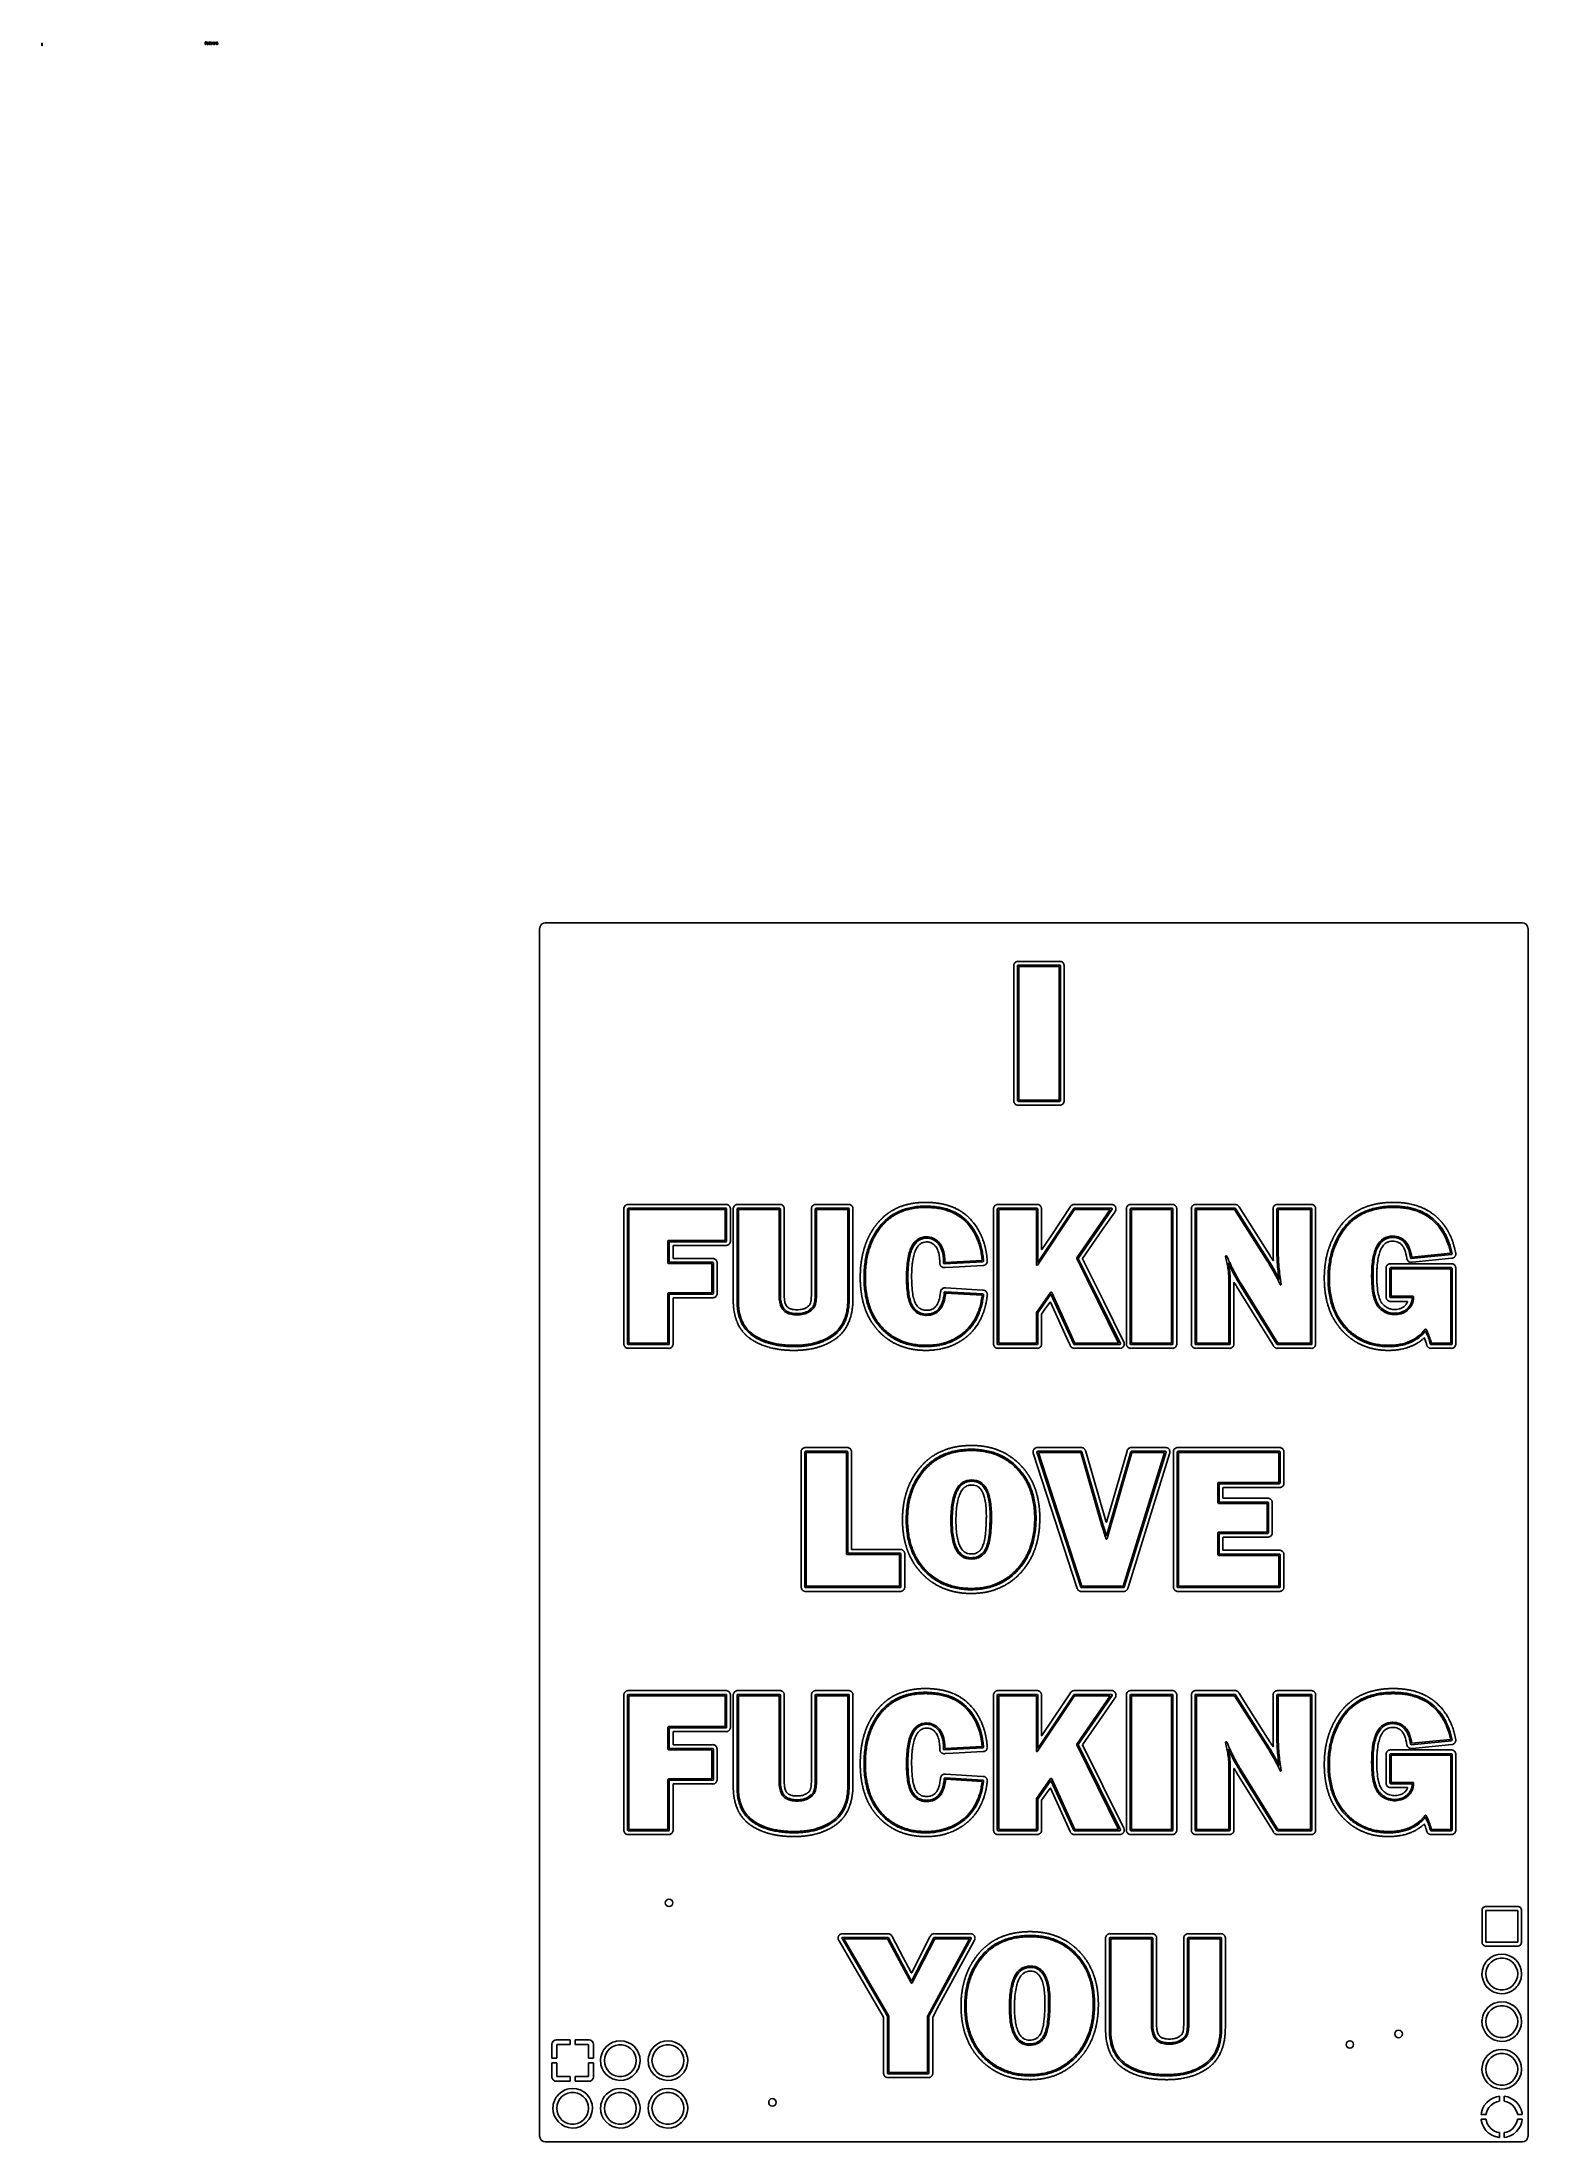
# Model space of a CAD drawing. Extents: x 4.69 to 7.81, y -3.15 to 1.26.
import ezdxf

# ---------------------------------------------------------------- set-up
doc = ezdxf.new("R2010")
doc.units = 0
doc.header["$MEASUREMENT"] = 0
doc.layers.add('BLACK', color=7, linetype='CONTINUOUS')

msp = doc.modelspace()

# ---------------------------------------------------------------- linework, layer by layer
at = {"layer": 'BLACK', "linetype": 'CONTINUOUS'}
for p, q in [((4.68758, 1.25803), (4.68767, 1.25824)), ((4.68758, 1.25331), (4.68758, 1.25803)), ((4.68767, 1.2531), (4.68758, 1.25331)), ((4.68767, 1.25824), (4.68788, 1.25833)), ((4.68788, 1.25301), (4.68767, 1.2531)), ((4.68788, 1.25833), (4.68809, 1.25824)), ((4.68809, 1.2531), (4.68788, 1.25301)), ((4.68809, 1.25824), (4.68817, 1.25803)), ((4.68817, 1.25331), (4.68809, 1.2531)), ((4.68817, 1.25803), (4.68817, 1.25331)), ((5.03045, 1.26046), (5.03054, 1.26067)), ((5.03045, 1.25574), (5.03045, 1.26046)), ((5.03054, 1.25553), (5.03045, 1.25574)), ((5.03054, 1.26067), (5.03075, 1.26076)), ((5.03075, 1.25544), (5.03054, 1.25553)), ((5.03075, 1.26076), (5.03277, 1.26076)), ((5.03096, 1.25553), (5.03075, 1.25544)), ((5.03104, 1.25574), (5.03096, 1.25553)), ((5.03277, 1.26017), (5.03104, 1.26017)), ((5.03104, 1.26017), (5.03104, 1.25851)), ((5.03104, 1.25851), (5.03217, 1.25851)), ((5.03217, 1.25792), (5.03104, 1.25792)), ((5.03104, 1.25792), (5.03104, 1.25574)), ((5.03217, 1.25851), (5.03237, 1.25842)), ((5.03237, 1.25801), (5.03217, 1.25792)), ((5.03237, 1.25842), (5.03246, 1.25821)), ((5.03246, 1.25821), (5.03237, 1.25801)), ((5.03277, 1.26076), (5.03298, 1.26067)), ((5.03298, 1.26026), (5.03277, 1.26017)), ((5.03298, 1.26067), (5.03307, 1.26046)), ((5.03307, 1.26046), (5.03298, 1.26026)), ((5.0341, 1.26046), (5.03418, 1.26067)), ((5.0341, 1.25664), (5.0341, 1.26046)), ((5.03412, 1.25658), (5.0341, 1.25664)), ((5.03412, 1.25652), (5.03412, 1.25658)), ((5.03433, 1.25607), (5.03412, 1.25652)), ((5.03418, 1.26067), (5.03439, 1.26076)), ((5.03436, 1.25604), (5.03433, 1.25607)), ((5.03438, 1.25599), (5.03436, 1.25604)), ((5.03458, 1.25577), (5.03438, 1.25599)), ((5.03439, 1.26076), (5.0346, 1.26067)), ((5.03462, 1.25575), (5.03458, 1.25577)), ((5.0346, 1.26067), (5.03469, 1.26046)), ((5.03465, 1.25571), (5.03462, 1.25575)), ((5.03506, 1.25548), (5.03465, 1.25571)), ((5.03469, 1.26046), (5.03469, 1.2567)), ((5.03469, 1.2567), (5.03485, 1.25635)), ((5.03485, 1.25635), (5.03498, 1.2562)), ((5.03498, 1.2562), (5.03528, 1.25603)), ((5.03513, 1.25547), (5.03506, 1.25548)), ((5.0352, 1.25544), (5.03513, 1.25547)), ((5.03601, 1.25544), (5.0352, 1.25544)), ((5.03528, 1.25603), (5.03594, 1.25603)), ((5.03594, 1.25603), (5.03623, 1.2562)), ((5.03608, 1.25547), (5.03601, 1.25544)), ((5.03616, 1.25548), (5.03608, 1.25547)), ((5.03656, 1.25571), (5.03616, 1.25548)), ((5.03623, 1.2562), (5.03637, 1.25635)), ((5.03637, 1.25635), (5.03653, 1.2567)), ((5.03653, 1.26046), (5.03661, 1.26067)), ((5.03653, 1.2567), (5.03653, 1.26046)), ((5.03659, 1.25575), (5.03656, 1.25571)), ((5.03664, 1.25577), (5.03659, 1.25575)), ((5.03661, 1.26067), (5.03682, 1.26076)), ((5.03684, 1.25599), (5.03664, 1.25577)), ((5.03682, 1.26076), (5.03703, 1.26067)), ((5.03685, 1.25604), (5.03684, 1.25599)), ((5.03689, 1.25607), (5.03685, 1.25604)), ((5.03709, 1.25652), (5.03689, 1.25607)), ((5.03703, 1.26067), (5.03712, 1.26046)), ((5.03712, 1.25664), (5.03709, 1.25658)), ((5.03709, 1.25658), (5.03709, 1.25652)), ((5.03712, 1.26046), (5.03712, 1.25664)), ((5.03835, 1.25844), (5.03836, 1.25847)), ((5.03835, 1.25776), (5.03835, 1.25844)), ((5.03836, 1.25773), (5.03835, 1.25776)), ((5.03836, 1.2585), (5.03856, 1.2594)), ((5.03836, 1.25847), (5.03836, 1.2585)), ((5.03836, 1.2577), (5.03836, 1.25773)), ((5.03856, 1.2568), (5.03836, 1.2577)), ((5.03856, 1.2594), (5.03858, 1.25943)), ((5.03858, 1.25677), (5.03856, 1.2568)), ((5.03858, 1.25946), (5.03878, 1.25991)), ((5.03858, 1.25943), (5.03858, 1.25946)), ((5.03858, 1.25674), (5.03858, 1.25677)), ((5.03878, 1.25629), (5.03858, 1.25674)), ((5.03878, 1.25991), (5.03881, 1.25994)), ((5.03881, 1.25626), (5.03878, 1.25629)), ((5.03881, 1.25994), (5.03883, 1.25999)), ((5.03883, 1.25622), (5.03881, 1.25626)), ((5.03883, 1.25999), (5.03923, 1.26044)), ((5.03923, 1.25577), (5.03883, 1.25622)), ((5.03913, 1.25925), (5.03894, 1.25841)), ((5.03894, 1.25841), (5.03894, 1.2578)), ((5.03894, 1.2578), (5.03913, 1.25696)), ((5.0393, 1.25963), (5.03913, 1.25925)), ((5.03913, 1.25696), (5.0393, 1.25658)), ((5.03923, 1.26044), (5.0393, 1.26047)), ((5.0393, 1.25574), (5.03923, 1.25577)), ((5.0393, 1.26047), (5.03935, 1.26052)), ((5.03963, 1.25999), (5.0393, 1.25963)), ((5.0393, 1.25658), (5.03963, 1.25622)), ((5.03935, 1.25569), (5.0393, 1.25574)), ((5.03935, 1.26052), (5.03996, 1.26074)), ((5.03996, 1.25546), (5.03935, 1.25569)), ((5.04011, 1.26017), (5.03963, 1.25999)), ((5.03963, 1.25622), (5.04011, 1.25603)), ((5.03996, 1.26074), (5.04001, 1.26074)), ((5.04001, 1.25546), (5.03996, 1.25546)), ((5.04001, 1.26074), (5.04006, 1.26076)), ((5.04006, 1.25544), (5.04001, 1.25546)), ((5.04006, 1.26076), (5.04047, 1.26076)), ((5.04047, 1.25544), (5.04006, 1.25544)), ((5.04041, 1.26017), (5.04011, 1.26017)), ((5.04011, 1.25603), (5.04041, 1.25603)), ((5.0409, 1.25999), (5.04041, 1.26017)), ((5.04041, 1.25603), (5.0409, 1.25622)), ((5.04047, 1.26076), (5.04052, 1.26074)), ((5.04052, 1.25546), (5.04047, 1.25544)), ((5.04052, 1.26074), (5.04057, 1.26074)), ((5.04057, 1.25546), (5.04052, 1.25546)), ((5.04057, 1.26074), (5.04118, 1.26052)), ((5.04118, 1.25569), (5.04057, 1.25546)), ((5.04106, 1.25982), (5.0409, 1.25999)), ((5.0409, 1.25622), (5.04106, 1.25639)), ((5.04126, 1.25972), (5.04106, 1.25982)), ((5.04106, 1.25639), (5.04126, 1.25648)), ((5.04118, 1.26052), (5.04123, 1.26047)), ((5.04123, 1.25574), (5.04118, 1.25569)), ((5.04123, 1.26047), (5.04129, 1.26044)), ((5.04129, 1.25577), (5.04123, 1.25574)), ((5.04147, 1.25979), (5.04126, 1.25972)), ((5.04126, 1.25648), (5.04147, 1.25641)), ((5.04129, 1.26044), (5.0415, 1.26021)), ((5.0415, 1.25599), (5.04129, 1.25577)), ((5.04157, 1.26), (5.04147, 1.25979)), ((5.04147, 1.25641), (5.04157, 1.2562)), ((5.0415, 1.26021), (5.04157, 1.26)), ((5.04157, 1.2562), (5.0415, 1.25599)), ((5.0428, 1.26046), (5.04289, 1.26067)), ((5.0428, 1.25574), (5.0428, 1.26046)), ((5.04289, 1.25553), (5.0428, 1.25574)), ((5.04289, 1.26067), (5.0431, 1.26076)), ((5.0431, 1.25544), (5.04289, 1.25553)), ((5.0431, 1.26076), (5.04331, 1.26067)), ((5.04331, 1.25553), (5.0431, 1.25544)), ((5.04331, 1.26067), (5.04339, 1.26046)), ((5.04339, 1.25574), (5.04331, 1.25553)), ((5.04339, 1.25853), (5.04531, 1.26066)), ((5.04339, 1.26046), (5.04339, 1.25853)), ((5.04367, 1.25796), (5.04339, 1.25765)), ((5.04339, 1.25765), (5.04339, 1.25574)), ((5.04528, 1.25557), (5.04367, 1.25796)), ((5.04575, 1.26027), (5.04408, 1.25841)), ((5.04408, 1.25841), (5.04577, 1.2559)), ((5.04547, 1.25545), (5.04528, 1.25557)), ((5.04531, 1.26066), (5.04551, 1.26076)), ((5.04569, 1.25549), (5.04547, 1.25545)), ((5.04551, 1.26076), (5.04573, 1.26068)), ((5.04582, 1.25568), (5.04569, 1.25549)), ((5.04573, 1.26068), (5.04582, 1.26048)), ((5.04582, 1.26048), (5.04575, 1.26027)), ((5.04577, 1.2559), (5.04582, 1.25568)), ((5.04706, 1.26046), (5.04714, 1.26067)), ((5.04706, 1.25574), (5.04706, 1.26046)), ((5.04714, 1.25553), (5.04706, 1.25574)), ((5.04714, 1.26067), (5.04735, 1.26076)), ((5.04735, 1.25544), (5.04714, 1.25553)), ((5.04735, 1.26076), (5.04756, 1.26067)), ((5.04756, 1.25553), (5.04735, 1.25544)), ((5.04756, 1.26067), (5.04765, 1.26046)), ((5.04765, 1.25574), (5.04756, 1.25553)), ((5.04765, 1.26046), (5.04765, 1.25574)), ((5.04908, 1.26046), (5.0491, 1.26051)), ((5.04908, 1.25574), (5.04908, 1.26046)), ((5.04917, 1.25553), (5.04908, 1.25574)), ((5.04909, 1.26055), (5.04914, 1.26061)), ((5.0491, 1.26051), (5.04909, 1.26055)), ((5.04914, 1.26061), (5.04917, 1.26067)), ((5.04917, 1.26067), (5.04921, 1.26069)), ((5.04938, 1.25544), (5.04917, 1.25553)), ((5.04921, 1.26069), (5.04924, 1.26073)), ((5.04924, 1.26073), (5.04931, 1.26073)), ((5.04931, 1.26073), (5.04938, 1.26076)), ((5.04938, 1.26076), (5.04942, 1.26074)), ((5.04958, 1.25553), (5.04938, 1.25544)), ((5.04942, 1.26074), (5.04947, 1.26074)), ((5.04947, 1.26074), (5.04952, 1.2607)), ((5.04952, 1.2607), (5.04958, 1.26067)), ((5.04958, 1.26067), (5.0496, 1.26063)), ((5.04967, 1.25574), (5.04958, 1.25553)), ((5.0496, 1.26063), (5.04964, 1.2606)), ((5.04964, 1.2606), (5.05151, 1.25696)), ((5.05154, 1.2556), (5.04967, 1.25924)), ((5.04967, 1.25924), (5.04967, 1.25574)), ((5.05151, 1.26046), (5.0516, 1.26067)), ((5.05151, 1.25696), (5.05151, 1.26046)), ((5.05158, 1.25557), (5.05154, 1.2556)), ((5.0516, 1.25553), (5.05158, 1.25557)), ((5.0516, 1.26067), (5.05181, 1.26076)), ((5.05166, 1.2555), (5.0516, 1.25553)), ((5.05172, 1.25546), (5.05166, 1.2555)), ((5.05176, 1.25546), (5.05172, 1.25546)), ((5.05181, 1.25544), (5.05176, 1.25546)), ((5.05181, 1.26076), (5.05201, 1.26067)), ((5.05187, 1.25547), (5.05181, 1.25544)), ((5.05194, 1.25548), (5.05187, 1.25547)), ((5.05197, 1.25551), (5.05194, 1.25548)), ((5.05201, 1.25553), (5.05197, 1.25551)), ((5.05201, 1.26067), (5.0521, 1.26046)), ((5.05204, 1.2556), (5.05201, 1.25553)), ((5.05209, 1.25565), (5.05204, 1.2556)), ((5.0521, 1.25574), (5.05208, 1.2557)), ((5.05208, 1.2557), (5.05209, 1.25565)), ((5.0521, 1.26046), (5.0521, 1.25574)), ((5.05333, 1.25844), (5.05335, 1.25847)), ((5.05333, 1.25776), (5.05333, 1.25844)), ((5.05335, 1.25773), (5.05333, 1.25776)), ((5.05334, 1.2585), (5.05354, 1.2594)), ((5.05335, 1.25847), (5.05334, 1.2585)), ((5.05334, 1.2577), (5.05335, 1.25773)), ((5.05354, 1.2568), (5.05334, 1.2577)), ((5.05354, 1.2594), (5.05356, 1.25943)), ((5.05356, 1.25677), (5.05354, 1.2568)), ((5.05356, 1.25946), (5.05376, 1.25991)), ((5.05356, 1.25943), (5.05356, 1.25946)), ((5.05356, 1.25674), (5.05356, 1.25677)), ((5.05376, 1.25629), (5.05356, 1.25674)), ((5.05376, 1.25991), (5.0538, 1.25994)), ((5.0538, 1.25626), (5.05376, 1.25629)), ((5.0538, 1.25994), (5.05381, 1.25999)), ((5.05381, 1.25622), (5.0538, 1.25626)), ((5.05381, 1.25999), (5.05422, 1.26044)), ((5.05422, 1.25577), (5.05381, 1.25622)), ((5.05411, 1.25924), (5.05392, 1.25841)), ((5.05392, 1.25841), (5.05392, 1.2578)), ((5.05392, 1.2578), (5.05411, 1.25696)), ((5.05428, 1.25963), (5.05411, 1.25924)), ((5.05411, 1.25696), (5.05428, 1.25658)), ((5.05422, 1.26044), (5.05428, 1.26047)), ((5.05428, 1.25574), (5.05422, 1.25577)), ((5.05428, 1.26047), (5.05433, 1.26052)), ((5.05461, 1.25999), (5.05428, 1.25963)), ((5.05428, 1.25658), (5.05461, 1.25622)), ((5.05433, 1.25569), (5.05428, 1.25574)), ((5.05433, 1.26052), (5.05494, 1.26074)), ((5.05494, 1.25546), (5.05433, 1.25569)), ((5.0551, 1.26017), (5.05461, 1.25999)), ((5.05461, 1.25622), (5.0551, 1.25603)), ((5.05494, 1.26074), (5.055, 1.26074)), ((5.055, 1.25546), (5.05494, 1.25546)), ((5.055, 1.26074), (5.05504, 1.26076)), ((5.05504, 1.25544), (5.055, 1.25546)), ((5.05504, 1.26076), (5.05565, 1.26076)), ((5.05545, 1.25544), (5.05504, 1.25544)), ((5.05558, 1.26017), (5.0551, 1.26017)), ((5.0551, 1.25603), (5.0554, 1.25603)), ((5.05515, 1.25776), (5.05524, 1.25797)), ((5.05524, 1.25756), (5.05515, 1.25776)), ((5.05524, 1.25797), (5.05545, 1.25806)), ((5.05545, 1.25747), (5.05524, 1.25756)), ((5.0554, 1.25603), (5.05589, 1.25622)), ((5.05545, 1.25806), (5.05626, 1.25806)), ((5.05596, 1.25747), (5.05545, 1.25747)), ((5.0555, 1.25546), (5.05545, 1.25544)), ((5.05555, 1.25546), (5.0555, 1.25546)), ((5.05616, 1.25569), (5.05555, 1.25546)), ((5.05591, 1.25998), (5.05558, 1.26017)), ((5.05565, 1.26076), (5.05572, 1.26073)), ((5.05572, 1.26073), (5.0558, 1.26072)), ((5.0558, 1.26072), (5.0562, 1.2605)), ((5.05589, 1.25622), (5.05596, 1.2563)), ((5.05614, 1.25995), (5.05591, 1.25998)), ((5.05596, 1.2563), (5.05596, 1.25747)), ((5.05632, 1.2601), (5.05614, 1.25995)), ((5.05621, 1.25574), (5.05616, 1.25569)), ((5.0562, 1.2605), (5.05634, 1.26032)), ((5.05628, 1.25577), (5.05621, 1.25574)), ((5.05626, 1.25806), (5.05647, 1.25797)), ((5.05648, 1.25599), (5.05628, 1.25577)), ((5.05634, 1.26032), (5.05632, 1.2601)), ((5.05647, 1.25797), (5.05656, 1.25776)), ((5.05651, 1.25609), (5.05648, 1.25599)), ((5.05656, 1.25619), (5.05651, 1.25609)), ((5.05656, 1.25776), (5.05656, 1.25619)), ((5.7323, -0.59983), (5.73231, -0.59976)), ((5.7323, -3.13519), (5.7323, -0.59983)), ((5.73231, -0.59976), (5.73238, -0.59932)), ((5.73238, -0.5993), (5.73308, -0.5958)), ((5.73238, -0.59932), (5.73238, -0.5993)), ((5.73308, -0.5958), (5.73312, -0.59568)), ((5.73312, -0.59568), (5.73378, -0.59439)), ((5.73378, -0.59439), (5.7338, -0.59434)), ((5.7338, -0.59434), (5.73525, -0.59218)), ((5.73525, -0.59218), (5.73531, -0.59211)), ((5.73531, -0.59211), (5.73641, -0.591)), ((5.73641, -0.591), (5.73648, -0.59095)), ((5.73648, -0.59095), (5.73864, -0.5895)), ((5.73864, -0.5895), (5.73869, -0.58947)), ((5.73869, -0.58947), (5.73998, -0.58882)), ((5.73998, -0.58882), (5.7401, -0.58878)), ((5.7401, -0.58878), (5.7436, -0.58808)), ((5.7436, -0.58808), (5.74362, -0.58808)), ((5.74362, -0.58808), (5.74406, -0.58801)), ((5.74406, -0.58801), (5.74413, -0.588)), ((5.74413, -0.588), (7.79524, -0.588)), ((7.79524, -0.588), (7.79531, -0.58801)), ((7.79531, -0.58801), (7.79575, -0.58808)), ((7.79575, -0.58808), (7.79577, -0.58808)), ((7.79577, -0.58808), (7.79927, -0.58878)), ((7.79927, -0.58878), (7.79939, -0.58882)), ((7.79939, -0.58882), (7.80068, -0.58947)), ((7.80068, -0.58947), (7.80073, -0.5895)), ((7.80073, -0.5895), (7.80289, -0.59095)), ((7.80289, -0.59095), (7.80296, -0.591)), ((7.80296, -0.591), (7.80406, -0.59211)), ((7.80406, -0.59211), (7.80412, -0.59218)), ((7.80412, -0.59218), (7.80557, -0.59434)), ((7.80557, -0.59434), (7.80559, -0.59439)), ((7.80559, -0.59439), (7.80625, -0.59568)), ((7.80625, -0.59568), (7.80629, -0.5958)), ((7.80629, -0.5958), (7.80699, -0.5993)), ((7.80699, -0.5993), (7.80699, -0.59932)), ((7.80699, -0.59932), (7.80706, -0.59976)), ((7.80706, -0.59976), (7.80707, -0.59983)), ((7.80707, -0.59983), (7.80707, -3.13519)), ((6.72772, -0.67774), (6.72756, -0.67919)), ((6.72756, -0.67919), (6.7277, -0.6796)), ((6.7277, -0.6796), (6.72772, -0.67975)), ((6.72789, -0.67583), (6.72772, -0.67623)), ((6.72772, -0.67623), (6.72772, -0.67769)), ((6.72772, -0.67769), (6.72772, -0.67774)), ((6.72772, -0.67975), (6.72772, -0.96108)), ((6.72793, -0.67569), (6.72789, -0.67583)), ((6.72797, -0.67531), (6.72793, -0.67569)), ((6.72798, -0.67527), (6.72797, -0.67531)), ((6.72797, -0.67531), (6.72797, -0.67531)), ((6.72871, -0.674), (6.72798, -0.67527)), ((6.72873, -0.67395), (6.72871, -0.674)), ((6.72931, -0.67266), (6.72873, -0.67395)), ((6.72933, -0.67262), (6.72931, -0.67266)), ((6.72936, -0.67258), (6.72933, -0.67262)), ((6.72965, -0.67233), (6.72936, -0.67258)), ((6.72936, -0.67258), (6.72936, -0.67258)), ((6.72974, -0.67222), (6.72965, -0.67233)), ((6.72995, -0.67185), (6.72974, -0.67222)), ((6.72999, -0.67182), (6.72995, -0.67185)), ((6.73114, -0.67099), (6.72999, -0.67182)), ((6.72999, -0.67182), (6.72999, -0.67182)), ((6.73117, -0.67095), (6.73114, -0.67099)), ((6.7312, -0.67093), (6.73117, -0.67095)), ((6.73226, -0.66997), (6.7312, -0.67093)), ((6.73231, -0.66996), (6.73226, -0.66997)), ((6.73258, -0.66987), (6.73231, -0.66996)), ((6.73231, -0.66996), (6.73231, -0.66996)), ((6.73267, -0.66984), (6.73258, -0.66987)), ((6.7328, -0.66978), (6.73267, -0.66984)), ((6.73311, -0.66955), (6.7328, -0.66978)), ((6.73315, -0.66952), (6.73311, -0.66955)), ((6.73458, -0.66922), (6.73315, -0.66952)), ((6.73463, -0.66921), (6.73458, -0.66922)), ((6.73476, -0.66916), (6.73463, -0.66921)), ((6.73602, -0.66875), (6.73476, -0.66916)), ((6.73559, -0.6782), (6.73601, -0.6772)), ((6.73559, -0.9616), (6.73559, -0.6782)), ((6.73601, -0.6772), (6.73701, -0.67678)), ((6.73728, -0.66889), (6.73602, -0.66875)), ((6.73701, -0.67678), (6.824, -0.67678)), ((6.73747, -0.66891), (6.73728, -0.66889)), ((6.73752, -0.66891), (6.73747, -0.66891)), ((6.82246, -0.66891), (6.73752, -0.66891)), ((6.73843, -0.67962), (6.73843, -0.96018)), ((6.82258, -0.67962), (6.73843, -0.67962)), ((6.8226, -0.66889), (6.82246, -0.66891)), ((6.82258, -0.96018), (6.82258, -0.67962)), ((6.82301, -0.66875), (6.8226, -0.66889)), ((6.82427, -0.66889), (6.82301, -0.66875)), ((6.824, -0.67678), (6.825, -0.6772)), ((6.82446, -0.66891), (6.82427, -0.66889)), ((6.82451, -0.66891), (6.82446, -0.66891)), ((6.82598, -0.66891), (6.82451, -0.66891)), ((6.825, -0.6772), (6.82542, -0.6782)), ((6.82542, -0.6782), (6.82542, -0.9616)), ((6.82637, -0.66908), (6.82598, -0.66891)), ((6.82651, -0.66912), (6.82637, -0.66908)), ((6.82669, -0.66914), (6.82651, -0.66912)), ((6.82689, -0.66916), (6.82669, -0.66914)), ((6.82694, -0.66917), (6.82689, -0.66916)), ((6.82689, -0.66916), (6.82689, -0.66916)), ((6.82724, -0.66934), (6.82694, -0.66917)), ((6.82821, -0.6699), (6.82724, -0.66934)), ((6.82825, -0.66992), (6.82821, -0.6699)), ((6.82954, -0.6705), (6.82825, -0.66992)), ((6.82959, -0.67052), (6.82954, -0.6705)), ((6.82962, -0.67055), (6.82959, -0.67052)), ((6.82987, -0.67084), (6.82962, -0.67055)), ((6.82962, -0.67055), (6.82962, -0.67055)), ((6.82998, -0.67093), (6.82987, -0.67084)), ((6.83036, -0.67114), (6.82998, -0.67093)), ((6.83039, -0.67118), (6.83036, -0.67114)), ((6.83122, -0.67233), (6.83039, -0.67118)), ((6.83039, -0.67118), (6.83039, -0.67118)), ((6.83125, -0.67236), (6.83122, -0.67233)), ((6.83223, -0.67345), (6.83125, -0.67236)), ((6.83224, -0.6735), (6.83223, -0.67345)), ((6.83236, -0.67386), (6.83224, -0.6735)), ((6.83224, -0.6735), (6.83224, -0.6735)), ((6.83243, -0.67399), (6.83236, -0.67386)), ((6.83268, -0.67434), (6.83243, -0.67399)), ((6.83269, -0.67439), (6.83268, -0.67434)), ((6.83298, -0.67577), (6.83269, -0.67439)), ((6.833, -0.67582), (6.83298, -0.67577)), ((6.83345, -0.67721), (6.833, -0.67582)), ((6.83329, -0.67871), (6.8333, -0.67866)), ((6.83329, -0.96005), (6.83329, -0.67871)), ((6.8333, -0.67866), (6.83345, -0.67721)), ((6.72772, -0.96113), (6.72756, -0.96259)), ((6.72756, -0.96259), (6.72758, -0.96264)), ((6.72758, -0.96264), (6.72802, -0.96398)), ((6.72772, -0.96108), (6.72772, -0.96113)), ((6.72802, -0.96398), (6.72803, -0.96403)), ((6.72803, -0.96403), (6.72833, -0.96546)), ((6.72833, -0.96546), (6.72836, -0.9655)), ((6.72836, -0.9655), (6.72859, -0.96581)), ((6.72859, -0.96581), (6.72865, -0.96594)), ((6.72865, -0.96594), (6.72878, -0.96635)), ((6.72878, -0.96635), (6.72882, -0.96638)), ((6.72882, -0.96638), (6.72976, -0.96743)), ((6.72976, -0.96743), (6.72979, -0.96747)), ((6.72979, -0.96747), (6.73063, -0.96862)), ((6.73063, -0.96862), (6.73063, -0.96862)), ((6.73063, -0.96862), (6.73065, -0.96866)), ((6.73065, -0.96866), (6.73103, -0.96887)), ((6.73103, -0.96887), (6.73114, -0.96896)), ((6.73114, -0.96896), (6.7314, -0.96925)), ((6.7314, -0.96925), (6.7314, -0.96925)), ((6.7314, -0.96925), (6.73143, -0.96928)), ((6.73143, -0.96928), (6.73147, -0.9693)), ((6.73147, -0.9693), (6.73276, -0.96988)), ((6.73601, -0.9626), (6.73559, -0.9616)), ((6.73701, -0.96301), (6.73601, -0.9626)), ((6.824, -0.96301), (6.73701, -0.96301)), ((6.73843, -0.96018), (6.82258, -0.96018)), ((6.825, -0.9626), (6.824, -0.96301)), ((6.82542, -0.9616), (6.825, -0.9626)), ((6.82875, -0.96982), (6.82984, -0.96884)), ((6.82984, -0.96884), (6.82988, -0.96881)), ((6.82988, -0.96881), (6.83102, -0.96798)), ((6.83102, -0.96798), (6.83106, -0.96795)), ((6.83102, -0.96798), (6.83102, -0.96798)), ((6.83106, -0.96795), (6.83128, -0.96758)), ((6.83128, -0.96758), (6.83137, -0.96747)), ((6.83137, -0.96747), (6.83165, -0.96721)), ((6.83165, -0.96721), (6.83169, -0.96718)), ((6.83165, -0.96721), (6.83165, -0.96721)), ((6.83169, -0.96718), (6.83208, -0.9663)), ((6.83208, -0.9663), (6.83228, -0.96584)), ((6.83228, -0.96584), (6.8323, -0.9658)), ((6.8323, -0.9658), (6.83301, -0.96457)), ((6.83301, -0.96457), (6.83304, -0.96453)), ((6.83304, -0.96453), (6.83308, -0.9641)), ((6.83308, -0.9641), (6.83312, -0.96396)), ((6.83312, -0.96396), (6.83329, -0.96357)), ((6.83332, -0.96019), (6.83329, -0.96005)), ((6.83329, -0.96211), (6.8333, -0.96206)), ((6.83329, -0.96357), (6.83329, -0.96211)), ((6.8333, -0.96206), (6.83345, -0.9606)), ((6.83345, -0.9606), (6.83332, -0.96019)), ((6.73276, -0.96988), (6.73281, -0.9699)), ((6.73281, -0.9699), (6.73302, -0.97002)), ((6.73302, -0.97002), (6.73408, -0.97063)), ((6.73408, -0.97063), (6.73412, -0.97064)), ((6.73412, -0.97064), (6.73412, -0.97064)), ((6.73412, -0.97064), (6.73433, -0.97066)), ((6.73433, -0.97066), (6.7345, -0.97067)), ((6.7345, -0.97067), (6.73464, -0.97071)), ((6.73464, -0.97071), (6.73504, -0.97089)), ((6.73504, -0.97089), (6.7365, -0.97089)), ((6.7365, -0.97089), (6.73655, -0.97089)), ((6.73655, -0.97089), (6.738, -0.97104)), ((6.738, -0.97104), (6.73841, -0.97091)), ((6.73841, -0.97091), (6.73856, -0.97089)), ((6.73856, -0.97089), (6.82349, -0.97089)), ((6.82349, -0.97089), (6.82354, -0.97089)), ((6.82354, -0.97089), (6.82499, -0.97104)), ((6.82499, -0.97104), (6.82639, -0.97059)), ((6.82639, -0.97059), (6.82643, -0.97058)), ((6.82643, -0.97058), (6.82782, -0.97028)), ((6.82782, -0.97028), (6.82787, -0.97027)), ((6.82787, -0.97027), (6.82821, -0.97002)), ((6.82821, -0.97002), (6.82834, -0.96996)), ((6.82834, -0.96996), (6.82852, -0.9699)), ((6.82852, -0.9699), (6.82871, -0.96984)), ((6.82871, -0.96984), (6.82875, -0.96982)), ((6.82871, -0.96984), (6.82871, -0.96984)), ((5.90909, -1.18798), (5.90894, -1.18943)), ((5.90894, -1.18943), (5.90907, -1.18984)), ((5.90907, -1.18984), (5.90909, -1.18998)), ((5.90927, -1.18607), (5.90909, -1.18646)), ((5.90909, -1.18646), (5.90909, -1.18793)), ((5.90909, -1.18793), (5.90909, -1.18798)), ((5.90909, -1.18998), (5.90909, -1.47132)), ((5.9093, -1.18593), (5.90927, -1.18607)), ((5.90932, -1.18579), (5.9093, -1.18593)), ((5.90934, -1.18561), (5.90932, -1.18579)), ((5.90935, -1.1855), (5.90934, -1.18555)), ((5.90934, -1.18555), (5.90934, -1.18555)), ((5.90934, -1.18555), (5.90934, -1.18561)), ((5.90967, -1.18495), (5.90935, -1.1855)), ((5.91008, -1.18424), (5.90967, -1.18495)), ((5.9101, -1.18419), (5.91008, -1.18424)), ((5.91068, -1.1829), (5.9101, -1.18419)), ((5.9107, -1.18286), (5.91068, -1.1829)), ((5.91073, -1.18282), (5.9107, -1.18286)), ((5.91102, -1.18257), (5.91073, -1.18282)), ((5.91073, -1.18282), (5.91073, -1.18282)), ((5.91111, -1.18246), (5.91102, -1.18257)), ((5.91132, -1.18208), (5.91111, -1.18246)), ((5.91136, -1.18205), (5.91132, -1.18208)), ((5.91251, -1.18122), (5.91136, -1.18205)), ((5.91136, -1.18205), (5.91136, -1.18205)), ((5.91254, -1.18119), (5.91251, -1.18122)), ((5.91258, -1.18117), (5.91254, -1.18119)), ((5.91305, -1.18074), (5.91258, -1.18117)), ((5.9136, -1.18025), (5.91305, -1.18074)), ((5.91363, -1.18021), (5.9136, -1.18025)), ((5.91368, -1.1802), (5.91363, -1.18021)), ((5.91402, -1.18009), (5.91368, -1.1802)), ((5.91368, -1.1802), (5.91368, -1.1802)), ((5.91404, -1.18008), (5.91402, -1.18009)), ((5.91417, -1.18001), (5.91404, -1.18008)), ((5.91423, -1.17997), (5.91417, -1.18001)), ((5.91452, -1.17976), (5.91423, -1.17997)), ((5.91471, -1.17972), (5.91452, -1.17976)), ((5.91561, -1.17953), (5.91471, -1.17972)), ((5.91595, -1.17946), (5.91561, -1.17953)), ((5.916, -1.17944), (5.91595, -1.17946)), ((5.91613, -1.1794), (5.916, -1.17944)), ((5.91739, -1.17899), (5.91613, -1.1794)), ((5.91697, -1.18844), (5.91738, -1.18744)), ((5.91697, -1.47183), (5.91697, -1.18844)), ((5.91738, -1.18744), (5.91838, -1.18702)), ((5.91865, -1.17913), (5.91739, -1.17899)), ((5.91838, -1.18702), (6.1233, -1.18702)), ((5.91885, -1.17915), (5.91865, -1.17913)), ((5.91889, -1.17915), (5.91885, -1.17915)), ((6.12175, -1.17915), (5.91889, -1.17915)), ((5.9198, -1.18986), (5.9198, -1.47042)), ((6.12188, -1.18986), (5.9198, -1.18986)), ((6.1219, -1.17913), (6.12175, -1.17915)), ((6.12188, -1.2545), (6.12188, -1.18986)), ((6.12231, -1.17899), (6.1219, -1.17913)), ((6.12357, -1.17913), (6.12231, -1.17899)), ((6.1233, -1.18702), (6.1243, -1.18744)), ((6.12376, -1.17915), (6.12357, -1.17913)), ((6.12381, -1.17915), (6.12376, -1.17915)), ((6.12527, -1.17915), (6.12381, -1.17915)), ((6.1243, -1.18744), (6.12472, -1.18844)), ((6.12472, -1.18844), (6.12472, -1.25591)), ((6.12567, -1.17932), (6.12527, -1.17915)), ((6.12581, -1.17936), (6.12567, -1.17932)), ((6.12598, -1.17938), (6.12581, -1.17936)), ((6.12619, -1.1794), (6.12598, -1.17938)), ((6.12623, -1.17941), (6.12619, -1.1794)), ((6.12619, -1.1794), (6.12619, -1.1794)), ((6.12634, -1.17946), (6.12623, -1.17941)), ((6.1275, -1.18014), (6.12634, -1.17946)), ((6.12755, -1.18016), (6.1275, -1.18014)), ((6.12855, -1.18061), (6.12755, -1.18016)), ((6.12888, -1.18075), (6.12855, -1.18061)), ((6.12891, -1.18079), (6.12888, -1.18075)), ((6.12917, -1.18107), (6.12891, -1.18079)), ((6.12891, -1.18079), (6.12891, -1.18079)), ((6.12928, -1.18116), (6.12917, -1.18107)), ((6.12966, -1.18138), (6.12928, -1.18116)), ((6.12968, -1.18142), (6.12966, -1.18138)), ((6.13052, -1.18256), (6.12968, -1.18142)), ((6.12968, -1.18142), (6.12968, -1.18142)), ((6.13055, -1.1826), (6.13052, -1.18256)), ((6.1314, -1.18355), (6.13055, -1.1826)), ((6.13153, -1.18369), (6.1314, -1.18355)), ((6.13154, -1.18374), (6.13153, -1.18369)), ((6.13162, -1.18398), (6.13154, -1.18374)), ((6.13154, -1.18374), (6.13154, -1.18374)), ((6.13166, -1.1841), (6.13162, -1.18398)), ((6.13172, -1.18423), (6.13166, -1.1841)), ((6.13166, -1.1841), (6.13166, -1.1841)), ((6.13198, -1.18458), (6.13172, -1.18423)), ((6.13212, -1.18526), (6.13198, -1.18458)), ((6.13228, -1.18601), (6.13212, -1.18526)), ((6.13229, -1.18605), (6.13228, -1.18601)), ((6.13275, -1.18745), (6.13229, -1.18605)), ((6.13259, -1.1889), (6.13262, -1.18865)), ((6.13259, -1.18895), (6.13259, -1.1889)), ((6.13259, -1.25437), (6.13259, -1.18895)), ((6.13262, -1.18865), (6.13275, -1.18745)), ((6.13871, -1.18798), (6.13856, -1.18943)), ((6.13856, -1.18943), (6.13869, -1.18984)), ((6.13869, -1.18984), (6.13871, -1.18998)), ((6.13889, -1.18607), (6.13871, -1.18646)), ((6.13871, -1.18646), (6.13871, -1.18793)), ((6.13871, -1.18793), (6.13871, -1.18798)), ((6.13871, -1.18998), (6.13871, -1.37872)), ((6.13893, -1.18593), (6.13889, -1.18607)), ((6.13894, -1.18579), (6.13893, -1.18593)), ((6.13896, -1.18561), (6.13894, -1.18579)), ((6.13897, -1.18555), (6.13896, -1.18561)), ((6.13929, -1.18495), (6.13897, -1.1855)), ((6.13897, -1.1855), (6.13897, -1.18555)), ((6.13897, -1.18555), (6.13897, -1.18555)), ((6.1397, -1.18424), (6.13929, -1.18495)), ((6.13973, -1.18419), (6.1397, -1.18424)), ((6.1403, -1.1829), (6.13973, -1.18419)), ((6.14032, -1.18286), (6.1403, -1.1829)), ((6.14036, -1.18282), (6.14032, -1.18286)), ((6.14064, -1.18257), (6.14036, -1.18282)), ((6.14036, -1.18282), (6.14036, -1.18282)), ((6.14073, -1.18246), (6.14064, -1.18257)), ((6.14095, -1.18208), (6.14073, -1.18246)), ((6.14099, -1.18205), (6.14095, -1.18208)), ((6.14213, -1.18122), (6.14099, -1.18205)), ((6.14099, -1.18205), (6.14099, -1.18205)), ((6.14217, -1.18119), (6.14213, -1.18122)), ((6.1422, -1.18117), (6.14217, -1.18119)), ((6.14267, -1.18074), (6.1422, -1.18117)), ((6.14322, -1.18025), (6.14267, -1.18074)), ((6.14326, -1.18021), (6.14322, -1.18025)), ((6.1433, -1.1802), (6.14326, -1.18021)), ((6.14365, -1.18009), (6.1433, -1.1802)), ((6.1433, -1.1802), (6.1433, -1.1802)), ((6.14367, -1.18008), (6.14365, -1.18009)), ((6.14379, -1.18001), (6.14367, -1.18008)), ((6.14385, -1.17997), (6.14379, -1.18001)), ((6.14414, -1.17976), (6.14385, -1.17997)), ((6.14433, -1.17972), (6.14414, -1.17976)), ((6.14523, -1.17953), (6.14433, -1.17972)), ((6.14557, -1.17946), (6.14523, -1.17953)), ((6.14562, -1.17944), (6.14557, -1.17946)), ((6.14576, -1.1794), (6.14562, -1.17944)), ((6.14701, -1.17899), (6.14576, -1.1794)), ((6.14659, -1.18844), (6.147, -1.18744)), ((6.14659, -1.38069), (6.14659, -1.18844)), ((6.147, -1.18744), (6.14801, -1.18702)), ((6.14828, -1.17913), (6.14701, -1.17899)), ((6.14801, -1.18702), (6.23645, -1.18702)), ((6.14847, -1.17915), (6.14828, -1.17913)), ((6.14852, -1.17915), (6.14847, -1.17915)), ((6.23491, -1.17915), (6.14852, -1.17915)), ((6.14942, -1.18986), (6.14942, -1.38068)), ((6.23503, -1.18986), (6.14942, -1.18986)), ((6.23505, -1.17913), (6.23491, -1.17915)), ((6.23503, -1.37052), (6.23503, -1.18986)), ((6.23546, -1.17899), (6.23505, -1.17913)), ((6.23672, -1.17913), (6.23546, -1.17899)), ((6.23645, -1.18702), (6.23745, -1.18744)), ((6.23691, -1.17915), (6.23672, -1.17913)), ((6.23696, -1.17915), (6.23691, -1.17915)), ((6.23842, -1.17915), (6.23696, -1.17915)), ((6.23745, -1.18744), (6.23787, -1.18844)), ((6.23787, -1.18844), (6.23787, -1.3705)), ((6.23882, -1.17932), (6.23842, -1.17915)), ((6.23896, -1.17936), (6.23882, -1.17932)), ((6.23913, -1.17938), (6.23896, -1.17936)), ((6.23934, -1.1794), (6.23913, -1.17938)), ((6.23938, -1.17941), (6.23934, -1.1794)), ((6.23934, -1.1794), (6.23934, -1.1794)), ((6.23949, -1.17946), (6.23938, -1.17941)), ((6.24065, -1.18014), (6.23949, -1.17946)), ((6.2407, -1.18016), (6.24065, -1.18014)), ((6.2417, -1.18061), (6.2407, -1.18016)), ((6.24203, -1.18075), (6.2417, -1.18061)), ((6.24207, -1.18079), (6.24203, -1.18075)), ((6.24232, -1.18107), (6.24207, -1.18079)), ((6.24207, -1.18079), (6.24207, -1.18079)), ((6.24243, -1.18116), (6.24232, -1.18107)), ((6.24281, -1.18138), (6.24243, -1.18116)), ((6.24283, -1.18142), (6.24281, -1.18138)), ((6.24367, -1.18256), (6.24283, -1.18142)), ((6.24283, -1.18142), (6.24283, -1.18142)), ((6.2437, -1.1826), (6.24367, -1.18256)), ((6.24455, -1.18355), (6.2437, -1.1826)), ((6.24468, -1.18369), (6.24455, -1.18355)), ((6.24469, -1.18374), (6.24468, -1.18369)), ((6.24477, -1.18398), (6.24469, -1.18374)), ((6.24469, -1.18374), (6.24469, -1.18374)), ((6.24481, -1.1841), (6.24477, -1.18398)), ((6.24487, -1.18423), (6.24481, -1.1841)), ((6.24481, -1.1841), (6.24481, -1.1841)), ((6.24513, -1.18458), (6.24487, -1.18423)), ((6.24527, -1.18526), (6.24513, -1.18458)), ((6.24543, -1.18601), (6.24527, -1.18526)), ((6.24544, -1.18605), (6.24543, -1.18601)), ((6.2459, -1.18745), (6.24544, -1.18605)), ((6.24574, -1.1889), (6.24577, -1.18865)), ((6.24574, -1.18895), (6.24574, -1.1889)), ((6.24574, -1.37042), (6.24574, -1.18895)), ((6.24577, -1.18865), (6.2459, -1.18745)), ((6.30294, -1.18798), (6.30278, -1.18943)), ((6.30278, -1.18943), (6.30292, -1.18984)), ((6.30292, -1.18984), (6.30294, -1.18998)), ((6.30311, -1.18607), (6.30294, -1.18646)), ((6.30294, -1.18646), (6.30294, -1.18793)), ((6.30294, -1.18793), (6.30294, -1.18798)), ((6.30294, -1.18998), (6.30294, -1.35432)), ((6.30315, -1.18593), (6.30311, -1.18607)), ((6.30317, -1.18579), (6.30315, -1.18593)), ((6.30318, -1.18561), (6.30317, -1.18579)), ((6.30319, -1.18555), (6.30318, -1.18561)), ((6.3032, -1.1855), (6.30319, -1.18555)), ((6.30319, -1.18555), (6.30319, -1.18555)), ((6.30352, -1.18495), (6.3032, -1.1855)), ((6.30393, -1.18424), (6.30352, -1.18495)), ((6.30395, -1.18419), (6.30393, -1.18424)), ((6.30452, -1.1829), (6.30395, -1.18419)), ((6.30454, -1.18286), (6.30452, -1.1829)), ((6.30458, -1.18282), (6.30454, -1.18286)), ((6.30486, -1.18257), (6.30458, -1.18282)), ((6.30458, -1.18282), (6.30458, -1.18282)), ((6.30495, -1.18246), (6.30486, -1.18257)), ((6.30517, -1.18208), (6.30495, -1.18246)), ((6.30521, -1.18205), (6.30517, -1.18208)), ((6.30635, -1.18122), (6.30521, -1.18205)), ((6.30521, -1.18205), (6.30521, -1.18205)), ((6.30639, -1.18119), (6.30635, -1.18122)), ((6.30642, -1.18117), (6.30639, -1.18119)), ((6.3069, -1.18074), (6.30642, -1.18117)), ((6.30744, -1.18025), (6.3069, -1.18074)), ((6.30748, -1.18021), (6.30744, -1.18025)), ((6.30753, -1.1802), (6.30748, -1.18021)), ((6.30787, -1.18009), (6.30753, -1.1802)), ((6.30753, -1.1802), (6.30753, -1.1802)), ((6.30789, -1.18008), (6.30787, -1.18009)), ((6.30802, -1.18001), (6.30789, -1.18008)), ((6.30807, -1.17997), (6.30802, -1.18001)), ((6.30837, -1.17976), (6.30807, -1.17997)), ((6.30855, -1.17972), (6.30837, -1.17976)), ((6.30945, -1.17953), (6.30855, -1.17972)), ((6.3098, -1.17946), (6.30945, -1.17953)), ((6.30984, -1.17944), (6.3098, -1.17946)), ((6.30998, -1.1794), (6.30984, -1.17944)), ((6.31124, -1.17899), (6.30998, -1.1794)), ((6.31081, -1.18844), (6.31123, -1.18744)), ((6.31081, -1.35432), (6.31081, -1.18844)), ((6.31123, -1.18744), (6.31223, -1.18702)), ((6.3125, -1.17913), (6.31124, -1.17899)), ((6.31223, -1.18702), (6.38074, -1.18702)), ((6.31269, -1.17915), (6.3125, -1.17913)), ((6.31274, -1.17915), (6.31269, -1.17915)), ((6.3792, -1.17915), (6.31274, -1.17915)), ((6.37933, -1.18986), (6.31365, -1.18986)), ((6.31365, -1.18986), (6.31365, -1.35432)), ((6.37934, -1.17913), (6.3792, -1.17915)), ((6.37933, -1.37612), (6.37933, -1.18986)), ((6.37975, -1.17899), (6.37934, -1.17913)), ((6.38101, -1.17913), (6.37975, -1.17899)), ((6.38074, -1.18702), (6.38174, -1.18744)), ((6.38121, -1.17915), (6.38101, -1.17913)), ((6.38125, -1.17915), (6.38121, -1.17915)), ((6.38272, -1.17915), (6.38125, -1.17915)), ((6.38174, -1.18744), (6.38216, -1.18844)), ((6.38216, -1.18844), (6.38216, -1.37612)), ((6.38311, -1.17932), (6.38272, -1.17915)), ((6.38325, -1.17936), (6.38311, -1.17932)), ((6.38343, -1.17938), (6.38325, -1.17936)), ((6.38363, -1.1794), (6.38343, -1.17938)), ((6.38368, -1.17941), (6.38363, -1.1794)), ((6.38363, -1.1794), (6.38363, -1.1794)), ((6.38378, -1.17946), (6.38368, -1.17941)), ((6.38495, -1.18014), (6.38378, -1.17946)), ((6.38499, -1.18016), (6.38495, -1.18014)), ((6.386, -1.18061), (6.38499, -1.18016)), ((6.38633, -1.18075), (6.386, -1.18061)), ((6.38636, -1.18079), (6.38633, -1.18075)), ((6.38661, -1.18107), (6.38636, -1.18079)), ((6.38636, -1.18079), (6.38636, -1.18079)), ((6.38673, -1.18116), (6.38661, -1.18107)), ((6.3871, -1.18138), (6.38673, -1.18116)), ((6.38713, -1.18142), (6.3871, -1.18138)), ((6.38796, -1.18256), (6.38713, -1.18142)), ((6.38713, -1.18142), (6.38713, -1.18142)), ((6.38799, -1.1826), (6.38796, -1.18256)), ((6.38884, -1.18355), (6.38799, -1.1826)), ((6.38897, -1.18369), (6.38884, -1.18355)), ((6.38898, -1.18374), (6.38897, -1.18369)), ((6.38906, -1.18398), (6.38898, -1.18374)), ((6.38898, -1.18374), (6.38898, -1.18374)), ((6.3891, -1.1841), (6.38906, -1.18398)), ((6.38917, -1.18423), (6.3891, -1.1841)), ((6.3891, -1.1841), (6.3891, -1.1841)), ((6.38942, -1.18458), (6.38917, -1.18423)), ((6.38957, -1.18526), (6.38942, -1.18458)), ((6.38972, -1.18601), (6.38957, -1.18526)), ((6.38974, -1.18605), (6.38972, -1.18601)), ((6.39019, -1.18745), (6.38974, -1.18605)), ((6.39003, -1.18895), (6.39004, -1.1889)), ((6.39003, -1.37515), (6.39003, -1.18895)), ((6.39004, -1.1889), (6.39006, -1.18865)), ((6.39006, -1.18865), (6.39019, -1.18745)), ((6.47707, -1.18944), (6.47548, -1.19034)), ((6.47712, -1.18944), (6.47707, -1.18944)), ((6.47713, -1.18943), (6.47712, -1.18944)), ((6.47712, -1.18944), (6.47712, -1.18944)), ((6.4773, -1.18938), (6.47713, -1.18943)), ((6.47762, -1.18921), (6.4773, -1.18938)), ((6.47769, -1.18917), (6.47762, -1.18921)), ((6.47775, -1.18912), (6.47769, -1.18917)), ((6.47777, -1.18911), (6.47775, -1.18912)), ((6.47775, -1.18912), (6.47775, -1.18912)), ((6.47809, -1.18895), (6.47777, -1.18911)), ((6.47852, -1.18874), (6.47809, -1.18895)), ((6.47853, -1.18873), (6.47852, -1.18874)), ((6.47953, -1.18821), (6.47853, -1.18873)), ((6.48015, -1.18788), (6.47953, -1.18821)), ((6.4802, -1.18788), (6.48015, -1.18788)), ((6.48037, -1.18783), (6.4802, -1.18788)), ((6.48071, -1.18766), (6.48037, -1.18783)), ((6.48078, -1.18762), (6.48071, -1.18766)), ((6.48086, -1.18756), (6.48078, -1.18762)), ((6.48088, -1.18755), (6.48086, -1.18756)), ((6.48162, -1.18722), (6.48088, -1.18755)), ((6.48088, -1.18755), (6.48088, -1.18755)), ((6.48163, -1.18721), (6.48162, -1.18722)), ((6.4825, -1.18679), (6.48163, -1.18721)), ((6.48328, -1.18641), (6.4825, -1.18679)), ((6.48332, -1.18641), (6.48328, -1.18641)), ((6.48333, -1.18641), (6.48332, -1.18641)), ((6.48332, -1.18641), (6.48332, -1.18641)), ((6.4835, -1.18637), (6.48333, -1.18641)), ((6.48386, -1.18621), (6.4835, -1.18637)), ((6.48393, -1.18617), (6.48386, -1.18621)), ((6.48399, -1.18612), (6.48393, -1.18617)), ((6.48401, -1.18611), (6.48399, -1.18612)), ((6.48403, -1.1861), (6.48401, -1.18611)), ((6.48478, -1.18579), (6.48403, -1.1861)), ((6.48403, -1.1861), (6.48403, -1.1861)), ((6.48479, -1.18578), (6.48478, -1.18579)), ((6.48641, -1.18505), (6.48479, -1.18578)), ((6.48646, -1.18503), (6.48641, -1.18505)), ((6.48641, -1.18505), (6.48641, -1.18505)), ((6.48651, -1.18503), (6.48646, -1.18503)), ((6.48668, -1.18499), (6.48651, -1.18503)), ((6.48705, -1.18484), (6.48668, -1.18499)), ((6.48713, -1.1848), (6.48705, -1.18484)), ((6.48719, -1.18476), (6.48713, -1.1848)), ((6.48721, -1.18475), (6.48719, -1.18476)), ((6.48719, -1.18476), (6.48719, -1.18476)), ((6.48798, -1.18445), (6.48721, -1.18475)), ((6.488, -1.18444), (6.48798, -1.18445)), ((6.48964, -1.18375), (6.488, -1.18444)), ((6.48969, -1.18373), (6.48964, -1.18375)), ((6.48964, -1.18375), (6.48964, -1.18375)), ((6.48974, -1.18373), (6.48969, -1.18373)), ((6.48991, -1.1837), (6.48974, -1.18373)), ((6.48974, -1.18373), (6.48974, -1.18373)), ((6.48974, -1.18373), (6.48974, -1.18373)), ((6.4903, -1.18355), (6.48991, -1.1837)), ((6.49038, -1.18352), (6.4903, -1.18355)), ((6.49044, -1.18348), (6.49038, -1.18352)), ((6.49046, -1.18347), (6.49044, -1.18348)), ((6.49044, -1.18348), (6.49044, -1.18348)), ((6.49125, -1.18319), (6.49046, -1.18347)), ((6.49126, -1.18319), (6.49125, -1.18319)), ((6.49226, -1.1828), (6.49126, -1.18319)), ((6.49297, -1.18253), (6.49226, -1.1828)), ((6.49302, -1.18253), (6.49297, -1.18253)), ((6.49303, -1.18253), (6.49302, -1.18253)), ((6.4932, -1.1825), (6.49303, -1.18253)), ((6.4936, -1.18236), (6.4932, -1.1825)), ((6.49368, -1.18233), (6.4936, -1.18236)), ((6.49374, -1.18229), (6.49368, -1.18233)), ((6.49376, -1.18228), (6.49374, -1.18229)), ((6.49374, -1.18229), (6.49374, -1.18229)), ((6.49456, -1.18202), (6.49376, -1.18228)), ((6.49399, -1.19057), (6.49706, -1.18949)), ((6.49457, -1.18202), (6.49456, -1.18202)), ((6.4963, -1.18141), (6.49457, -1.18202)), ((6.49635, -1.18141), (6.4963, -1.18141)), ((6.49639, -1.18141), (6.49635, -1.18141)), ((6.49653, -1.18139), (6.49639, -1.18141)), ((6.49689, -1.18128), (6.49653, -1.18139)), ((6.49696, -1.18125), (6.49689, -1.18128)), ((6.49703, -1.18122), (6.49696, -1.18125)), ((6.49711, -1.18118), (6.49703, -1.18122)), ((6.49706, -1.18949), (6.49708, -1.18949)), ((6.49708, -1.18949), (6.49709, -1.18948)), ((6.49709, -1.18948), (6.50021, -1.18848)), ((6.49714, -1.18117), (6.49711, -1.18118)), ((6.49792, -1.18095), (6.49714, -1.18117)), ((6.49714, -1.18117), (6.49714, -1.18117)), ((6.49793, -1.18094), (6.49792, -1.18095)), ((6.49857, -1.18074), (6.49793, -1.18094)), ((6.49968, -1.18038), (6.49857, -1.18074)), ((6.49973, -1.18039), (6.49968, -1.18038)), ((6.49978, -1.18038), (6.49973, -1.18039)), ((6.49991, -1.18037), (6.49978, -1.18038)), ((6.49978, -1.18038), (6.49978, -1.18038)), ((6.50036, -1.18024), (6.49991, -1.18037)), ((6.50021, -1.18848), (6.50023, -1.18848)), ((6.50023, -1.18848), (6.50025, -1.18847)), ((6.50025, -1.18847), (6.50341, -1.18755)), ((6.50044, -1.18021), (6.50036, -1.18024)), ((6.50052, -1.18017), (6.50044, -1.18021)), ((6.50126, -1.17997), (6.50052, -1.18017)), ((6.50133, -1.17995), (6.50126, -1.17997)), ((6.50135, -1.17995), (6.50133, -1.17995)), ((6.50307, -1.17945), (6.50135, -1.17995)), ((6.50311, -1.17944), (6.50307, -1.17945)), ((6.50307, -1.17945), (6.50307, -1.17945)), ((6.50316, -1.17945), (6.50311, -1.17944)), ((6.50321, -1.17944), (6.50316, -1.17945)), ((6.50333, -1.17943), (6.50321, -1.17944)), ((6.50321, -1.17944), (6.50321, -1.17944)), ((6.50375, -1.17932), (6.50333, -1.17943)), ((6.50341, -1.18755), (6.50343, -1.18755)), ((6.50343, -1.18755), (6.50345, -1.18754)), ((6.50345, -1.18754), (6.50667, -1.1867)), ((6.50382, -1.17931), (6.50375, -1.17932)), ((6.5039, -1.17928), (6.50382, -1.17931)), ((6.50395, -1.17925), (6.5039, -1.17928)), ((6.50397, -1.17924), (6.50395, -1.17925)), ((6.5048, -1.17905), (6.50397, -1.17924)), ((6.50736, -1.18945), (6.50418, -1.19028)), ((6.50481, -1.17905), (6.5048, -1.17905)), ((6.50583, -1.17878), (6.50481, -1.17905)), ((6.50655, -1.1786), (6.50583, -1.17878)), ((6.50659, -1.17858), (6.50655, -1.1786)), ((6.50655, -1.1786), (6.50655, -1.1786)), ((6.50664, -1.17859), (6.50659, -1.17858)), ((6.50669, -1.17859), (6.50664, -1.17859)), ((6.50667, -1.1867), (6.50669, -1.1867)), ((6.50681, -1.17859), (6.50669, -1.17859)), ((6.50669, -1.17859), (6.50669, -1.17859)), ((6.50669, -1.1867), (6.5067, -1.18669)), ((6.5067, -1.18669), (6.50997, -1.18593)), ((6.50732, -1.17847), (6.50681, -1.17859)), ((6.5074, -1.17844), (6.50732, -1.17847)), ((6.5106, -1.1887), (6.50736, -1.18945)), ((6.50743, -1.17843), (6.5074, -1.17844)), ((6.50748, -1.17841), (6.50743, -1.17843)), ((6.5075, -1.1784), (6.50748, -1.17841)), ((6.50831, -1.17824), (6.5075, -1.1784)), ((6.5075, -1.1784), (6.5075, -1.1784)), ((6.50832, -1.17823), (6.50831, -1.17824)), ((6.51007, -1.17783), (6.50832, -1.17823)), ((6.50997, -1.18593), (6.50999, -1.18594)), ((6.50999, -1.18594), (6.51001, -1.18593)), ((6.51001, -1.18593), (6.51333, -1.18525)), ((6.51012, -1.17782), (6.51007, -1.17783)), ((6.51017, -1.17783), (6.51012, -1.17782)), ((6.51021, -1.17783), (6.51017, -1.17783)), ((6.51033, -1.17782), (6.51021, -1.17782)), ((6.51021, -1.17782), (6.51021, -1.17783)), ((6.51069, -1.17775), (6.51033, -1.17782)), ((6.51388, -1.18803), (6.5106, -1.1887)), ((6.51088, -1.17771), (6.51069, -1.17775)), ((6.51096, -1.17769), (6.51088, -1.17771)), ((6.51101, -1.17767), (6.51096, -1.17769)), ((6.51103, -1.17766), (6.51101, -1.17767)), ((6.51101, -1.17767), (6.51101, -1.17767)), ((6.51187, -1.17751), (6.51103, -1.17766)), ((6.51188, -1.17751), (6.51187, -1.17751)), ((6.51369, -1.17714), (6.51188, -1.17751)), ((6.51333, -1.18525), (6.51335, -1.18525)), ((6.51335, -1.18525), (6.51337, -1.18524)), ((6.51337, -1.18524), (6.51674, -1.18464)), ((6.51374, -1.17715), (6.51369, -1.17714)), ((6.51379, -1.17715), (6.51374, -1.17715)), ((6.5139, -1.17715), (6.51379, -1.17715)), ((6.51379, -1.17715), (6.51379, -1.17715)), ((6.51722, -1.18744), (6.51388, -1.18803)), ((6.51448, -1.17705), (6.5139, -1.17715)), ((6.51456, -1.17702), (6.51448, -1.17705)), ((6.51461, -1.177), (6.51456, -1.17702)), ((6.51463, -1.177), (6.51461, -1.177)), ((6.51461, -1.177), (6.51461, -1.177)), ((6.51466, -1.17699), (6.51463, -1.177)), ((6.51548, -1.17687), (6.51466, -1.17699)), ((6.51466, -1.17699), (6.51466, -1.17699)), ((6.51549, -1.17687), (6.51548, -1.17687)), ((6.51666, -1.17666), (6.51549, -1.17687)), ((6.51731, -1.17654), (6.51666, -1.17666)), ((6.51674, -1.18464), (6.51676, -1.18465)), ((6.51676, -1.18465), (6.51678, -1.18464)), ((6.51678, -1.18464), (6.5202, -1.18412)), ((6.52061, -1.18692), (6.51722, -1.18744)), ((6.51736, -1.17655), (6.51731, -1.17654)), ((6.51741, -1.17656), (6.51736, -1.17655)), ((6.51752, -1.17656), (6.51741, -1.17655)), ((6.51741, -1.17655), (6.51741, -1.17656)), ((6.5178, -1.17652), (6.51752, -1.17656)), ((6.51813, -1.17647), (6.5178, -1.17652)), ((6.51821, -1.17645), (6.51813, -1.17647)), ((6.51828, -1.17642), (6.51821, -1.17645)), ((6.51831, -1.17642), (6.51828, -1.17642)), ((6.51842, -1.1764), (6.51831, -1.17642)), ((6.51831, -1.17642), (6.51831, -1.17642)), ((6.51913, -1.17631), (6.51842, -1.1764)), ((6.51914, -1.17631), (6.51913, -1.17631)), ((6.52098, -1.17603), (6.51914, -1.17631)), ((6.5202, -1.18412), (6.52022, -1.18412)), ((6.52022, -1.18412), (6.52024, -1.18411)), ((6.52024, -1.18411), (6.52372, -1.18367)), ((6.52405, -1.18649), (6.52061, -1.18692)), ((6.52102, -1.17605), (6.52098, -1.17603)), ((6.52107, -1.17605), (6.52102, -1.17605)), ((6.52118, -1.17606), (6.52107, -1.17605)), ((6.52107, -1.17605), (6.52107, -1.17605)), ((6.52169, -1.17599), (6.52118, -1.17606)), ((6.52183, -1.17597), (6.52169, -1.17599)), ((6.52191, -1.17595), (6.52183, -1.17597)), ((6.52196, -1.17594), (6.52191, -1.17595)), ((6.52198, -1.17593), (6.52196, -1.17594)), ((6.52196, -1.17594), (6.52196, -1.17594)), ((6.522, -1.17593), (6.52198, -1.17593)), ((6.52284, -1.17585), (6.522, -1.17593)), ((6.522, -1.17593), (6.522, -1.17593)), ((6.52285, -1.17584), (6.52284, -1.17585)), ((6.52464, -1.17562), (6.52285, -1.17584)), ((6.52372, -1.18367), (6.52373, -1.18368)), ((6.52373, -1.18368), (6.52375, -1.18367)), ((6.52375, -1.18367), (6.52728, -1.18331)), ((6.52755, -1.18613), (6.52405, -1.18649)), ((6.52469, -1.17561), (6.52464, -1.17562)), ((6.52473, -1.17563), (6.52469, -1.17561)), ((6.52478, -1.17563), (6.52473, -1.17563)), ((6.52489, -1.17564), (6.52478, -1.17563)), ((6.52478, -1.17563), (6.52478, -1.17563)), ((6.52514, -1.17561), (6.52489, -1.17564)), ((6.52558, -1.17557), (6.52514, -1.17561)), ((6.52566, -1.17555), (6.52558, -1.17557)), ((6.52569, -1.17554), (6.52566, -1.17555)), ((6.5257, -1.17554), (6.52569, -1.17554)), ((6.52573, -1.17553), (6.5257, -1.17554)), ((6.5257, -1.17554), (6.5257, -1.17554)), ((6.52575, -1.17553), (6.52573, -1.17553)), ((6.52629, -1.17549), (6.52575, -1.17553)), ((6.52575, -1.17553), (6.52575, -1.17553)), ((6.52658, -1.17546), (6.52629, -1.17549)), ((6.52659, -1.17546), (6.52658, -1.17546)), ((6.52845, -1.17527), (6.52659, -1.17546)), ((6.52728, -1.18331), (6.5273, -1.18331)), ((6.5273, -1.18331), (6.52731, -1.18331)), ((6.52731, -1.18331), (6.53089, -1.18303)), ((6.5311, -1.18585), (6.52755, -1.18613)), ((6.52849, -1.17529), (6.52845, -1.17527)), ((6.52854, -1.1753), (6.52849, -1.17529)), ((6.52865, -1.1753), (6.52854, -1.17529)), ((6.52854, -1.17529), (6.52854, -1.1753)), ((6.52915, -1.17526), (6.52865, -1.1753)), ((6.52937, -1.17525), (6.52915, -1.17526)), ((6.52946, -1.17523), (6.52937, -1.17525)), ((6.5295, -1.17522), (6.52946, -1.17523)), ((6.52952, -1.17522), (6.5295, -1.17522)), ((6.5295, -1.17522), (6.5295, -1.17522)), ((6.52954, -1.17521), (6.52952, -1.17522)), ((6.53038, -1.17517), (6.52954, -1.17521)), ((6.52954, -1.17521), (6.52954, -1.17521)), ((6.53039, -1.17517), (6.53038, -1.17517)), ((6.53225, -1.17502), (6.53039, -1.17517)), ((6.53089, -1.18303), (6.53091, -1.18303)), ((6.53091, -1.18303), (6.53093, -1.18302)), ((6.53093, -1.18302), (6.53456, -1.18282)), ((6.5347, -1.18566), (6.5311, -1.18585)), ((6.5323, -1.17504), (6.53225, -1.17502)), ((6.53234, -1.17504), (6.5323, -1.17504)), ((6.53245, -1.17505), (6.53234, -1.17504)), ((6.53234, -1.17504), (6.53234, -1.17504)), ((6.53321, -1.17501), (6.53245, -1.17505)), ((6.5333, -1.175), (6.53321, -1.17501)), ((6.53334, -1.17499), (6.5333, -1.175)), ((6.53336, -1.17498), (6.53334, -1.17499)), ((6.53334, -1.17499), (6.53334, -1.17499)), ((6.53338, -1.17498), (6.53336, -1.17498)), ((6.53423, -1.17496), (6.53338, -1.17498)), ((6.53338, -1.17498), (6.53338, -1.17498)), ((6.53424, -1.17496), (6.53423, -1.17496)), ((6.53545, -1.17489), (6.53424, -1.17496)), ((6.53456, -1.18282), (6.53458, -1.18283)), ((6.53458, -1.18283), (6.53459, -1.18282)), ((6.53459, -1.18282), (6.53828, -1.1827)), ((6.53835, -1.18554), (6.5347, -1.18566)), ((6.5361, -1.17485), (6.53545, -1.17489)), ((6.53615, -1.17487), (6.5361, -1.17485)), ((6.53619, -1.17488), (6.53615, -1.17487)), ((6.53629, -1.17489), (6.53619, -1.17487)), ((6.53619, -1.17487), (6.53619, -1.17488)), ((6.5371, -1.17486), (6.53629, -1.17489)), ((6.53719, -1.17485), (6.5371, -1.17486)), ((6.53722, -1.17484), (6.53719, -1.17485)), ((6.53725, -1.17484), (6.53722, -1.17484)), ((6.53722, -1.17484), (6.53722, -1.17484)), ((6.53727, -1.17484), (6.53725, -1.17484)), ((6.53774, -1.17483), (6.53727, -1.17484)), ((6.53727, -1.17484), (6.53727, -1.17484)), ((6.53812, -1.17483), (6.53774, -1.17483)), ((6.53813, -1.17483), (6.53812, -1.17483)), ((6.53999, -1.17477), (6.53813, -1.17483)), ((6.53828, -1.1827), (6.53829, -1.18271)), ((6.53829, -1.18271), (6.53831, -1.1827)), ((6.53831, -1.1827), (6.54204, -1.18266)), ((6.54206, -1.1855), (6.53835, -1.18554)), ((6.54004, -1.17479), (6.53999, -1.17477)), ((6.54009, -1.1748), (6.54004, -1.17479)), ((6.54019, -1.17481), (6.54009, -1.17479)), ((6.54009, -1.17479), (6.54009, -1.1748)), ((6.54103, -1.1748), (6.54019, -1.17481)), ((6.54112, -1.17479), (6.54103, -1.1748)), ((6.54114, -1.17478), (6.54112, -1.17479)), ((6.54116, -1.17478), (6.54114, -1.17478)), ((6.54114, -1.17478), (6.54114, -1.17478)), ((6.54119, -1.17478), (6.54116, -1.17478)), ((6.54205, -1.17479), (6.54119, -1.17478)), ((6.54119, -1.17478), (6.54119, -1.17478)), ((6.54204, -1.18266), (6.54206, -1.18267)), ((6.54206, -1.17479), (6.54205, -1.17479)), ((6.54389, -1.17477), (6.54206, -1.17479)), ((6.54206, -1.18267), (6.54207, -1.18266)), ((6.54553, -1.18553), (6.54206, -1.1855)), ((6.54207, -1.18266), (6.54556, -1.18269)), ((6.54394, -1.17477), (6.54389, -1.17477)), ((6.54389, -1.17477), (6.54389, -1.17477)), ((6.54398, -1.17479), (6.54394, -1.17477)), ((6.54403, -1.1748), (6.54398, -1.17479)), ((6.54411, -1.17481), (6.54403, -1.17479)), ((6.54403, -1.17479), (6.54403, -1.1748)), ((6.54447, -1.17481), (6.54411, -1.17481)), ((6.54469, -1.17481), (6.54447, -1.17481)), ((6.54478, -1.1748), (6.54469, -1.17481)), ((6.54482, -1.1748), (6.54478, -1.1748)), ((6.54485, -1.1748), (6.54482, -1.1748)), ((6.54526, -1.17481), (6.54485, -1.1748)), ((6.54485, -1.1748), (6.54485, -1.1748)), ((6.54571, -1.17482), (6.54526, -1.17481)), ((6.54894, -1.18562), (6.54553, -1.18553)), ((6.54556, -1.18269), (6.54558, -1.1827)), ((6.54558, -1.1827), (6.54559, -1.18269)), ((6.54559, -1.18269), (6.54903, -1.18278)), ((6.54572, -1.17482), (6.54571, -1.17482)), ((6.54654, -1.17483), (6.54572, -1.17482)), ((6.54756, -1.17484), (6.54654, -1.17483)), ((6.54761, -1.17484), (6.54756, -1.17484)), ((6.54756, -1.17484), (6.54756, -1.17484)), ((6.54765, -1.17486), (6.54761, -1.17484)), ((6.54768, -1.17486), (6.54765, -1.17486)), ((6.54777, -1.17487), (6.54768, -1.17486)), ((6.54806, -1.17488), (6.54777, -1.17487)), ((6.5483, -1.17489), (6.54806, -1.17488)), ((6.54839, -1.17488), (6.5483, -1.17489)), ((6.54843, -1.17488), (6.54839, -1.17488)), ((6.54846, -1.17488), (6.54843, -1.17488)), ((6.54932, -1.17491), (6.54846, -1.17488)), ((6.54846, -1.17488), (6.54846, -1.17488)), ((6.5523, -1.18577), (6.54894, -1.18562)), ((6.54903, -1.18278), (6.54904, -1.18279)), ((6.54904, -1.18279), (6.54905, -1.18279)), ((6.54905, -1.18279), (6.55244, -1.18294)), ((6.54933, -1.17492), (6.54932, -1.17491)), ((6.55116, -1.17496), (6.54933, -1.17492)), ((6.55121, -1.17497), (6.55116, -1.17496)), ((6.55116, -1.17496), (6.55116, -1.17496)), ((6.55126, -1.17499), (6.55121, -1.17497)), ((6.55129, -1.175), (6.55126, -1.17499)), ((6.55138, -1.17501), (6.55129, -1.175)), ((6.55187, -1.17503), (6.55138, -1.17501)), ((6.55195, -1.17502), (6.55187, -1.17503)), ((6.55197, -1.17502), (6.55195, -1.17502)), ((6.552, -1.17502), (6.55197, -1.17502)), ((6.55197, -1.17502), (6.55197, -1.17502)), ((6.55288, -1.17507), (6.552, -1.17502)), ((6.55561, -1.18598), (6.5523, -1.18577)), ((6.55244, -1.18294), (6.55246, -1.18294)), ((6.55246, -1.18294), (6.55247, -1.18294)), ((6.55247, -1.18294), (6.55581, -1.18315)), ((6.55289, -1.17508), (6.55288, -1.17507)), ((6.55477, -1.17516), (6.55289, -1.17508)), ((6.55481, -1.17518), (6.55477, -1.17516)), ((6.55486, -1.17519), (6.55481, -1.17518)), ((6.55494, -1.17521), (6.55486, -1.17519)), ((6.55525, -1.17523), (6.55494, -1.17521)), ((6.55538, -1.17523), (6.55525, -1.17523)), ((6.55547, -1.17523), (6.55538, -1.17523)), ((6.55552, -1.17523), (6.55547, -1.17523)), ((6.55554, -1.17523), (6.55552, -1.17523)), ((6.5564, -1.1753), (6.55554, -1.17523)), ((6.55554, -1.17523), (6.55554, -1.17523)), ((6.55887, -1.18625), (6.55561, -1.18598)), ((6.55581, -1.18315), (6.55582, -1.18316)), ((6.55582, -1.18316), (6.55584, -1.18315)), ((6.55584, -1.18315), (6.55912, -1.18343)), ((6.55641, -1.1753), (6.5564, -1.1753)), ((6.55701, -1.17534), (6.55641, -1.1753)), ((6.55828, -1.17542), (6.55701, -1.17534)), ((6.55832, -1.17544), (6.55828, -1.17542)), ((6.55837, -1.17545), (6.55832, -1.17544)), ((6.55846, -1.17547), (6.55837, -1.17545)), ((6.55837, -1.17545), (6.55837, -1.17545)), ((6.55878, -1.1755), (6.55846, -1.17547)), ((6.55885, -1.1755), (6.55878, -1.1755)), ((6.55894, -1.1755), (6.55885, -1.1755)), ((6.56208, -1.18658), (6.55887, -1.18625)), ((6.55899, -1.1755), (6.55894, -1.1755)), ((6.55913, -1.17551), (6.55899, -1.1755)), ((6.55912, -1.18343), (6.55914, -1.18343)), ((6.55986, -1.17559), (6.55913, -1.17551)), ((6.55914, -1.18343), (6.55915, -1.18343)), ((6.55915, -1.18343), (6.56239, -1.18376)), ((6.55987, -1.17559), (6.55986, -1.17559)), ((6.5617, -1.17574), (6.55987, -1.17559)), ((6.56174, -1.17574), (6.5617, -1.17574)), ((6.56179, -1.17577), (6.56174, -1.17574)), ((6.56183, -1.17578), (6.56179, -1.17577)), ((6.56184, -1.17577), (6.56183, -1.17578)), ((6.56192, -1.1758), (6.56184, -1.17577)), ((6.56228, -1.17584), (6.56192, -1.1758)), ((6.56524, -1.18697), (6.56208, -1.18658)), ((6.56236, -1.17584), (6.56228, -1.17584)), ((6.56237, -1.17584), (6.56236, -1.17584)), ((6.56242, -1.17583), (6.56237, -1.17584)), ((6.56239, -1.18376), (6.5624, -1.18377)), ((6.5624, -1.18377), (6.56242, -1.18377)), ((6.56244, -1.17584), (6.56242, -1.17583)), ((6.56242, -1.18377), (6.5656, -1.18416)), ((6.56289, -1.17589), (6.56244, -1.17584)), ((6.56244, -1.17584), (6.56244, -1.17584)), ((6.56329, -1.17594), (6.56289, -1.17589)), ((6.56516, -1.17614), (6.56329, -1.17594)), ((6.56329, -1.17594), (6.56329, -1.17594)), ((6.5652, -1.17616), (6.56516, -1.17614)), ((6.56525, -1.17617), (6.5652, -1.17616)), ((6.56834, -1.18743), (6.56524, -1.18697)), ((6.56534, -1.1762), (6.56525, -1.17617)), ((6.56525, -1.17617), (6.56525, -1.17617)), ((6.56565, -1.17623), (6.56534, -1.1762)), ((6.5656, -1.18416), (6.56562, -1.18417)), ((6.56562, -1.18417), (6.56563, -1.18417)), ((6.56563, -1.18417), (6.56877, -1.18462)), ((6.56566, -1.17624), (6.56565, -1.17623)), ((6.56574, -1.17624), (6.56566, -1.17624)), ((6.56577, -1.17624), (6.56574, -1.17624)), ((6.5658, -1.17623), (6.56577, -1.17624)), ((6.56577, -1.17624), (6.56577, -1.17624)), ((6.56667, -1.17636), (6.5658, -1.17623)), ((6.56792, -1.17652), (6.56667, -1.17636)), ((6.56667, -1.17636), (6.56667, -1.17636)), ((6.56848, -1.17659), (6.56792, -1.17652)), ((6.57139, -1.18794), (6.56834, -1.18743)), ((6.56853, -1.17659), (6.56848, -1.17659)), ((6.56848, -1.17659), (6.56848, -1.17659)), ((6.56857, -1.17662), (6.56853, -1.17659)), ((6.56862, -1.17663), (6.56857, -1.17662)), ((6.56871, -1.17666), (6.56862, -1.17663)), ((6.56862, -1.17663), (6.56862, -1.17663)), ((6.56873, -1.17666), (6.56871, -1.17666)), ((6.56899, -1.1767), (6.56873, -1.17666)), ((6.56877, -1.18462), (6.56878, -1.18463)), ((6.56878, -1.18463), (6.5688, -1.18463)), ((6.5688, -1.18463), (6.57188, -1.18514)), ((6.56908, -1.1767), (6.56899, -1.1767)), ((6.56911, -1.1767), (6.56908, -1.1767)), ((6.56913, -1.1767), (6.56911, -1.1767)), ((6.56911, -1.1767), (6.56911, -1.1767)), ((6.56916, -1.1767), (6.56913, -1.1767)), ((6.56999, -1.17684), (6.56916, -1.1767)), ((6.56916, -1.1767), (6.56916, -1.1767)), ((6.57, -1.17685), (6.56999, -1.17684)), ((6.5708, -1.17696), (6.57, -1.17685)), ((6.57185, -1.17712), (6.5708, -1.17696)), ((6.5744, -1.18851), (6.57139, -1.18794)), ((6.57189, -1.17714), (6.57185, -1.17712)), ((6.57188, -1.18514), (6.57189, -1.18515)), ((6.57194, -1.17716), (6.57189, -1.17714)), ((6.57189, -1.18515), (6.57191, -1.18515)), ((6.57191, -1.18515), (6.57494, -1.18573)), ((6.57203, -1.17719), (6.57194, -1.17715)), ((6.57194, -1.17715), (6.57194, -1.17716)), ((6.57209, -1.1772), (6.57203, -1.17719)), ((6.57228, -1.17723), (6.57209, -1.1772)), ((6.57236, -1.17723), (6.57228, -1.17723)), ((6.57242, -1.17723), (6.57236, -1.17723)), ((6.57328, -1.1774), (6.57242, -1.17723)), ((6.57329, -1.1774), (6.57328, -1.1774)), ((6.57513, -1.17771), (6.57329, -1.1774)), ((6.57735, -1.18914), (6.5744, -1.18851)), ((6.57494, -1.18573), (6.57496, -1.18574)), ((6.57496, -1.18574), (6.57497, -1.18573)), ((6.57497, -1.18573), (6.57796, -1.18637)), ((6.57517, -1.17773), (6.57513, -1.17771)), ((6.57521, -1.17775), (6.57517, -1.17773)), ((6.57522, -1.17774), (6.57521, -1.17775)), ((6.57531, -1.17778), (6.57522, -1.17774)), ((6.57552, -1.17782), (6.57531, -1.17778)), ((6.57561, -1.17783), (6.57552, -1.17782)), ((6.57564, -1.17783), (6.57561, -1.17783)), ((6.57567, -1.17783), (6.57564, -1.17783)), ((6.57564, -1.17783), (6.57564, -1.17783)), ((6.57569, -1.17784), (6.57567, -1.17783)), ((6.57652, -1.17801), (6.57569, -1.17784)), ((6.57569, -1.17784), (6.57569, -1.17784)), ((6.57836, -1.17836), (6.57652, -1.17801)), ((6.57652, -1.17801), (6.57652, -1.17801)), ((6.58025, -1.18983), (6.57735, -1.18914)), ((6.57796, -1.18637), (6.57797, -1.18638)), ((6.57797, -1.18638), (6.57799, -1.18638)), ((6.57799, -1.18638), (6.58092, -1.18708)), ((6.5784, -1.17839), (6.57836, -1.17836)), ((6.57844, -1.17841), (6.5784, -1.17839)), ((6.57854, -1.17845), (6.57844, -1.1784)), ((6.57844, -1.1784), (6.57844, -1.17841)), ((6.57861, -1.17846), (6.57854, -1.17845)), ((6.57872, -1.17848), (6.57861, -1.17846)), ((6.5788, -1.17849), (6.57872, -1.17848)), ((6.57881, -1.17849), (6.5788, -1.17849)), ((6.57887, -1.1785), (6.57881, -1.17849)), ((6.57889, -1.1785), (6.57887, -1.1785)), ((6.57971, -1.1787), (6.57889, -1.1785)), ((6.57889, -1.1785), (6.57889, -1.1785)), ((6.57972, -1.1787), (6.57971, -1.1787)), ((6.58149, -1.17908), (6.57972, -1.1787)), ((6.58309, -1.19058), (6.58025, -1.18983)), ((6.58092, -1.18708), (6.58093, -1.18709)), ((6.58093, -1.18709), (6.58095, -1.18709)), ((6.58095, -1.18709), (6.58383, -1.18785)), ((6.58154, -1.17909), (6.58149, -1.17908)), ((6.58149, -1.17908), (6.58149, -1.17908)), ((6.58158, -1.17912), (6.58154, -1.17909)), ((6.58162, -1.17914), (6.58158, -1.17912)), ((6.58172, -1.17918), (6.58162, -1.17913)), ((6.58162, -1.17913), (6.58162, -1.17914)), ((6.58186, -1.17921), (6.58172, -1.17918)), ((6.58195, -1.17922), (6.58186, -1.17921)), ((6.58202, -1.17923), (6.58195, -1.17922)), ((6.58204, -1.17923), (6.58202, -1.17923)), ((6.58285, -1.17945), (6.58204, -1.17923)), ((6.58204, -1.17923), (6.58204, -1.17923)), ((6.58286, -1.17945), (6.58285, -1.17945)), ((6.58462, -1.17987), (6.58286, -1.17945)), ((6.58383, -1.18785), (6.58385, -1.18786)), ((6.58385, -1.18786), (6.58386, -1.18786)), ((6.58386, -1.18786), (6.58669, -1.18868)), ((6.58467, -1.17988), (6.58462, -1.17987)), ((6.58462, -1.17987), (6.58462, -1.17987)), ((6.58471, -1.17991), (6.58467, -1.17988)), ((6.58475, -1.17993), (6.58471, -1.17991)), ((6.58485, -1.17997), (6.58475, -1.17993)), ((6.58475, -1.17993), (6.58475, -1.17993)), ((6.58497, -1.18), (6.58485, -1.17997)), ((6.58505, -1.18002), (6.58497, -1.18)), ((6.5851, -1.18002), (6.58505, -1.18002)), ((6.58512, -1.18002), (6.5851, -1.18002)), ((6.5851, -1.18002), (6.5851, -1.18002)), ((6.58595, -1.18026), (6.58512, -1.18002)), ((6.58595, -1.18027), (6.58595, -1.18026)), ((6.58775, -1.18074), (6.58595, -1.18027)), ((6.58669, -1.18868), (6.58671, -1.18869)), ((6.58671, -1.18869), (6.58673, -1.18869)), ((6.58673, -1.18869), (6.58951, -1.18957)), ((6.58779, -1.18077), (6.58775, -1.18074)), ((6.58783, -1.18079), (6.58779, -1.18077)), ((6.58793, -1.18084), (6.58783, -1.18079)), ((6.58783, -1.18079), (6.58783, -1.18079)), ((6.58802, -1.18087), (6.58793, -1.18084)), ((6.58811, -1.18088), (6.58802, -1.18087)), ((6.58813, -1.18088), (6.58811, -1.18088)), ((6.58816, -1.18089), (6.58813, -1.18088)), ((6.58818, -1.18089), (6.58816, -1.18089)), ((6.58816, -1.18089), (6.58816, -1.18089)), ((6.5882, -1.1809), (6.58818, -1.18089)), ((6.58872, -1.18106), (6.5882, -1.1809)), ((6.5882, -1.1809), (6.5882, -1.1809)), ((6.589, -1.18115), (6.58872, -1.18106)), ((6.58901, -1.18115), (6.589, -1.18115)), ((6.5899, -1.18141), (6.58901, -1.18115)), ((6.58951, -1.18957), (6.58952, -1.18958)), ((6.58952, -1.18958), (6.58954, -1.18958)), ((6.58954, -1.18958), (6.59227, -1.19053)), ((6.59074, -1.18165), (6.5899, -1.18141)), ((6.59079, -1.18167), (6.59074, -1.18165)), ((6.59074, -1.18165), (6.59074, -1.18165)), ((6.59082, -1.1817), (6.59079, -1.18167)), ((6.59087, -1.18172), (6.59082, -1.1817)), ((6.59097, -1.18177), (6.59087, -1.18172)), ((6.59087, -1.18172), (6.59087, -1.18172)), ((6.59103, -1.18179), (6.59097, -1.18177)), ((6.59111, -1.18181), (6.59103, -1.18179)), ((6.59113, -1.18181), (6.59111, -1.18181)), ((6.59119, -1.18182), (6.59113, -1.18181)), ((6.59121, -1.18183), (6.59119, -1.18182)), ((6.592, -1.1821), (6.59121, -1.18183)), ((6.59121, -1.18183), (6.59121, -1.18183)), ((6.59201, -1.1821), (6.592, -1.1821)), ((6.59267, -1.18231), (6.59201, -1.1821)), ((6.59377, -1.18266), (6.59267, -1.18231)), ((6.59381, -1.1827), (6.59377, -1.18266)), ((6.59385, -1.18272), (6.59381, -1.1827)), ((6.59395, -1.18278), (6.59385, -1.18272)), ((6.59385, -1.18272), (6.59385, -1.18272)), ((6.59399, -1.18279), (6.59395, -1.18278)), ((6.59407, -1.18281), (6.59399, -1.18279)), ((6.59413, -1.18282), (6.59407, -1.18281)), ((6.59415, -1.18282), (6.59413, -1.18282)), ((6.59413, -1.18282), (6.59413, -1.18282)), ((6.59417, -1.18283), (6.59415, -1.18282)), ((6.59451, -1.18295), (6.59417, -1.18283)), ((6.59417, -1.18283), (6.59417, -1.18283)), ((6.59495, -1.18312), (6.59451, -1.18295)), ((6.59496, -1.18312), (6.59495, -1.18312)), ((6.59671, -1.18373), (6.59496, -1.18312)), ((6.59674, -1.18376), (6.59671, -1.18373)), ((6.59678, -1.18379), (6.59674, -1.18376)), ((6.59688, -1.18385), (6.59678, -1.18378)), ((6.59678, -1.18378), (6.59678, -1.18379)), ((6.59697, -1.18388), (6.59688, -1.18385)), ((6.59704, -1.1839), (6.59697, -1.18388)), ((6.59719, -1.18393), (6.59704, -1.1839)), ((6.59721, -1.18394), (6.59719, -1.18393)), ((6.59791, -1.18423), (6.59721, -1.18394)), ((6.59721, -1.18394), (6.59721, -1.18394)), ((6.59792, -1.18424), (6.59791, -1.18423)), ((6.59955, -1.18485), (6.59792, -1.18424)), ((6.59959, -1.18486), (6.59955, -1.18485)), ((6.59955, -1.18485), (6.59955, -1.18485)), ((6.59963, -1.1849), (6.59959, -1.18486)), ((6.59967, -1.18494), (6.59963, -1.1849)), ((6.59963, -1.1849), (6.59963, -1.1849)), ((6.59981, -1.18503), (6.59967, -1.18494)), ((6.60256, -1.18619), (6.59981, -1.18503)), ((6.60259, -1.1862), (6.60256, -1.18619)), ((6.60266, -1.18622), (6.60259, -1.1862)), ((6.60287, -1.18628), (6.60266, -1.18622)), ((6.60351, -1.18659), (6.60287, -1.18628)), ((6.60353, -1.1866), (6.60351, -1.18659)), ((6.60511, -1.18726), (6.60353, -1.1866)), ((6.60514, -1.1873), (6.60511, -1.18726)), ((6.60523, -1.18739), (6.60514, -1.1873)), ((6.60536, -1.18749), (6.60523, -1.18739)), ((6.60807, -1.18881), (6.60536, -1.18749)), ((6.60814, -1.18884), (6.60807, -1.18881)), ((6.60833, -1.1889), (6.60814, -1.18884)), ((6.60835, -1.1889), (6.60833, -1.1889)), ((6.60833, -1.1889), (6.60833, -1.1889)), ((6.60837, -1.18891), (6.60835, -1.1889)), ((6.60897, -1.18925), (6.60837, -1.18891)), ((6.60899, -1.18926), (6.60897, -1.18925)), ((6.61052, -1.19), (6.60899, -1.18926)), ((6.61064, -1.19015), (6.61052, -1.19)), ((6.68516, -1.18798), (6.685, -1.18943)), ((6.685, -1.18943), (6.68514, -1.18984)), ((6.68514, -1.18984), (6.68516, -1.18998)), ((6.68533, -1.18607), (6.68516, -1.18646)), ((6.68516, -1.18646), (6.68516, -1.18793)), ((6.68516, -1.18793), (6.68516, -1.18798)), ((6.68516, -1.18998), (6.68516, -1.47132)), ((6.68537, -1.18593), (6.68533, -1.18607)), ((6.68539, -1.18579), (6.68537, -1.18593)), ((6.6854, -1.18561), (6.68539, -1.18579)), ((6.68541, -1.18555), (6.6854, -1.18561)), ((6.68542, -1.1855), (6.68541, -1.18555)), ((6.68541, -1.18555), (6.68541, -1.18555)), ((6.68574, -1.18495), (6.68542, -1.1855)), ((6.68615, -1.18424), (6.68574, -1.18495)), ((6.68617, -1.18419), (6.68615, -1.18424)), ((6.68675, -1.1829), (6.68617, -1.18419)), ((6.68677, -1.18286), (6.68675, -1.1829)), ((6.6868, -1.18282), (6.68677, -1.18286)), ((6.68708, -1.18257), (6.6868, -1.18282)), ((6.6868, -1.18282), (6.6868, -1.18282)), ((6.68718, -1.18246), (6.68708, -1.18257)), ((6.68739, -1.18208), (6.68718, -1.18246)), ((6.68743, -1.18205), (6.68739, -1.18208)), ((6.68857, -1.18122), (6.68743, -1.18205)), ((6.68743, -1.18205), (6.68743, -1.18205)), ((6.68861, -1.18119), (6.68857, -1.18122)), ((6.68864, -1.18117), (6.68861, -1.18119)), ((6.68912, -1.18074), (6.68864, -1.18117)), ((6.68966, -1.18025), (6.68912, -1.18074)), ((6.6897, -1.18021), (6.68966, -1.18025)), ((6.68975, -1.1802), (6.6897, -1.18021)), ((6.69009, -1.18009), (6.68975, -1.1802)), ((6.68975, -1.1802), (6.68975, -1.1802)), ((6.69011, -1.18008), (6.69009, -1.18009)), ((6.69024, -1.18001), (6.69011, -1.18008)), ((6.69029, -1.17997), (6.69024, -1.18001)), ((6.69059, -1.17976), (6.69029, -1.17997)), ((6.69077, -1.17972), (6.69059, -1.17976)), ((6.69167, -1.17953), (6.69077, -1.17972)), ((6.69202, -1.17946), (6.69167, -1.17953)), ((6.69206, -1.17944), (6.69202, -1.17946)), ((6.6922, -1.1794), (6.69206, -1.17944)), ((6.69346, -1.17899), (6.6922, -1.1794)), ((6.69303, -1.18844), (6.69345, -1.18744)), ((6.69303, -1.47183), (6.69303, -1.18844)), ((6.69345, -1.18744), (6.69445, -1.18702)), ((6.69472, -1.17913), (6.69346, -1.17899)), ((6.69445, -1.18702), (6.77646, -1.18702)), ((6.69491, -1.17915), (6.69472, -1.17913)), ((6.69496, -1.17915), (6.69491, -1.17915)), ((6.77491, -1.17915), (6.69496, -1.17915)), ((6.69587, -1.18986), (6.69587, -1.47042)), ((6.77504, -1.18986), (6.69587, -1.18986)), ((6.77506, -1.17913), (6.77491, -1.17915)), ((6.77504, -1.30563), (6.77504, -1.18986)), ((6.77546, -1.17899), (6.77506, -1.17913)), ((6.77673, -1.17913), (6.77546, -1.17899)), ((6.77646, -1.18702), (6.77746, -1.18744)), ((6.77692, -1.17915), (6.77673, -1.17913)), ((6.77697, -1.17915), (6.77692, -1.17915)), ((6.77843, -1.17915), (6.77697, -1.17915)), ((6.77746, -1.18744), (6.77788, -1.18844)), ((6.85537, -1.18986), (6.77764, -1.30641)), ((6.77788, -1.30095), (6.85343, -1.18765)), ((6.77788, -1.18844), (6.77788, -1.30095)), ((6.77883, -1.17932), (6.77843, -1.17915)), ((6.77897, -1.17936), (6.77883, -1.17932)), ((6.77914, -1.17938), (6.77897, -1.17936)), ((6.77935, -1.1794), (6.77914, -1.17938)), ((6.77939, -1.17941), (6.77935, -1.1794)), ((6.77935, -1.1794), (6.77935, -1.1794)), ((6.77949, -1.17946), (6.77939, -1.17941)), ((6.78066, -1.18014), (6.77949, -1.17946)), ((6.7807, -1.18016), (6.78066, -1.18014)), ((6.78171, -1.18061), (6.7807, -1.18016)), ((6.78204, -1.18075), (6.78171, -1.18061)), ((6.78207, -1.18079), (6.78204, -1.18075)), ((6.78233, -1.18107), (6.78207, -1.18079)), ((6.78207, -1.18079), (6.78207, -1.18079)), ((6.78244, -1.18116), (6.78233, -1.18107)), ((6.78281, -1.18138), (6.78244, -1.18116)), ((6.78284, -1.18142), (6.78281, -1.18138)), ((6.78367, -1.18256), (6.78284, -1.18142)), ((6.78284, -1.18142), (6.78284, -1.18142)), ((6.7837, -1.1826), (6.78367, -1.18256)), ((6.78455, -1.18355), (6.7837, -1.1826)), ((6.78468, -1.18369), (6.78455, -1.18355)), ((6.7847, -1.18374), (6.78468, -1.18369)), ((6.78478, -1.18398), (6.7847, -1.18374)), ((6.7847, -1.18374), (6.7847, -1.18374)), ((6.78482, -1.1841), (6.78478, -1.18398)), ((6.78488, -1.18423), (6.78482, -1.1841)), ((6.78482, -1.1841), (6.78482, -1.1841)), ((6.78514, -1.18458), (6.78488, -1.18423)), ((6.78528, -1.18526), (6.78514, -1.18458)), ((6.78544, -1.18601), (6.78528, -1.18526)), ((6.78545, -1.18605), (6.78544, -1.18601)), ((6.7859, -1.18745), (6.78545, -1.18605)), ((6.78575, -1.1889), (6.78578, -1.18865)), ((6.78575, -1.18895), (6.78575, -1.1889)), ((6.78575, -1.27343), (6.78575, -1.18895)), ((6.78578, -1.18865), (6.7859, -1.18745)), ((6.84671, -1.18355), (6.80722, -1.24275)), ((6.84673, -1.18352), (6.84671, -1.18355)), ((6.84716, -1.18277), (6.84673, -1.18352)), ((6.84755, -1.18208), (6.84716, -1.18277)), ((6.84774, -1.18195), (6.84755, -1.18208)), ((6.84785, -1.18183), (6.84774, -1.18195)), ((6.84795, -1.18168), (6.84785, -1.18183)), ((6.84798, -1.18164), (6.84795, -1.18168)), ((6.84795, -1.18168), (6.84795, -1.18168)), ((6.84938, -1.18075), (6.84798, -1.18164)), ((6.84941, -1.18074), (6.84938, -1.18075)), ((6.85075, -1.17976), (6.84941, -1.18073)), ((6.84941, -1.18073), (6.84941, -1.18074)), ((6.85092, -1.17973), (6.85075, -1.17976)), ((6.85097, -1.17971), (6.85092, -1.17973)), ((6.85112, -1.17965), (6.85097, -1.17971)), ((6.85132, -1.17953), (6.85112, -1.17965)), ((6.85137, -1.17952), (6.85132, -1.17953)), ((6.85296, -1.17929), (6.85137, -1.17952)), ((6.85137, -1.17952), (6.85137, -1.17952)), ((6.85299, -1.17929), (6.85296, -1.17929)), ((6.85361, -1.17915), (6.85299, -1.17929)), ((6.85343, -1.18765), (6.85356, -1.18757)), ((6.85356, -1.18757), (6.85361, -1.18744)), ((6.85364, -1.17915), (6.85361, -1.17915)), ((6.85361, -1.17915), (6.85361, -1.17915)), ((6.85361, -1.18744), (6.85399, -1.18728)), ((6.85391, -1.17915), (6.85364, -1.17915)), ((6.85397, -1.17914), (6.85391, -1.17915)), ((6.85518, -1.17897), (6.85397, -1.17914)), ((6.85399, -1.18728), (6.85434, -1.18705)), ((6.85434, -1.18705), (6.85448, -1.18708)), ((6.85448, -1.18708), (6.85461, -1.18702)), ((6.85461, -1.18702), (6.93279, -1.18702)), ((6.85523, -1.17896), (6.85518, -1.17897)), ((6.85518, -1.17897), (6.85518, -1.17897)), ((6.85581, -1.17913), (6.85523, -1.17896)), ((6.93009, -1.18986), (6.85537, -1.18986)), ((6.85583, -1.17913), (6.85581, -1.17913)), ((6.85596, -1.17915), (6.85583, -1.17913)), ((6.93216, -1.17915), (6.85596, -1.17915)), ((6.86004, -1.29135), (6.93009, -1.18986)), ((6.93396, -1.18924), (6.86285, -1.29227)), ((6.93222, -1.17914), (6.93216, -1.17915)), ((6.93351, -1.17898), (6.93222, -1.17914)), ((6.93279, -1.18702), (6.93318, -1.18718)), ((6.93318, -1.18718), (6.9336, -1.18727)), ((6.93356, -1.17897), (6.93351, -1.17898)), ((6.93407, -1.17913), (6.93356, -1.17897)), ((6.9336, -1.18727), (6.93367, -1.18739)), ((6.93367, -1.18739), (6.93379, -1.18744)), ((6.93379, -1.18744), (6.93396, -1.18783)), ((6.93396, -1.18783), (6.93419, -1.18818)), ((6.93405, -1.18883), (6.93396, -1.18924)), ((6.93421, -1.18844), (6.93405, -1.18883)), ((6.93408, -1.17913), (6.93407, -1.17913)), ((6.93422, -1.17915), (6.93408, -1.17913)), ((6.93419, -1.18818), (6.93416, -1.18832)), ((6.93416, -1.18832), (6.93421, -1.18844)), ((6.93477, -1.17915), (6.93422, -1.17915)), ((6.93481, -1.17917), (6.93477, -1.17915)), ((6.936, -1.1797), (6.93481, -1.17917)), ((6.93605, -1.17972), (6.936, -1.1797)), ((6.93692, -1.17997), (6.93605, -1.17972)), ((6.93734, -1.1801), (6.93692, -1.17997)), ((6.93772, -1.18042), (6.93734, -1.1801)), ((6.93776, -1.18046), (6.93772, -1.18042)), ((6.93787, -1.18053), (6.93776, -1.18046)), ((6.93838, -1.18075), (6.93787, -1.18053)), ((6.93845, -1.18084), (6.93838, -1.18075)), ((6.93928, -1.18175), (6.93845, -1.18084)), ((6.93932, -1.1818), (6.93928, -1.18175)), ((6.94026, -1.1826), (6.93932, -1.1818)), ((6.94034, -1.18267), (6.94026, -1.1826)), ((6.94058, -1.18317), (6.94034, -1.18267)), ((6.94065, -1.18328), (6.94058, -1.18317)), ((6.9409, -1.18355), (6.94065, -1.18328)), ((6.94102, -1.18369), (6.9409, -1.18355)), ((6.94103, -1.18374), (6.94102, -1.18369)), ((6.94143, -1.18497), (6.94103, -1.18374)), ((6.94103, -1.18374), (6.94103, -1.18374)), ((6.94146, -1.18502), (6.94143, -1.18497)), ((6.94174, -1.18561), (6.94146, -1.18502)), ((6.94203, -1.18624), (6.94174, -1.18561)), ((6.94203, -1.18629), (6.94203, -1.18624)), ((6.94205, -1.18679), (6.94203, -1.18629)), ((6.94203, -1.18629), (6.94203, -1.18629)), ((6.94207, -1.18692), (6.94205, -1.18679)), ((6.94224, -1.18745), (6.94207, -1.18692)), ((6.9421, -1.18878), (6.94211, -1.18865)), ((6.9421, -1.18884), (6.9421, -1.18878)), ((6.94213, -1.19019), (6.9421, -1.18884)), ((6.94211, -1.18865), (6.94224, -1.18745)), ((6.96398, -1.18798), (6.96383, -1.18943)), ((6.96383, -1.18943), (6.96396, -1.18984)), ((6.96396, -1.18984), (6.96399, -1.18998)), ((6.96399, -1.18793), (6.96398, -1.18798)), ((6.96416, -1.18607), (6.96399, -1.18646)), ((6.96399, -1.18646), (6.96399, -1.18793)), ((6.96399, -1.18998), (6.96399, -1.47132)), ((6.9642, -1.18593), (6.96416, -1.18607)), ((6.96421, -1.18579), (6.9642, -1.18593)), ((6.96423, -1.18561), (6.96421, -1.18579)), ((6.96424, -1.18555), (6.96423, -1.18561)), ((6.96457, -1.18495), (6.96424, -1.1855)), ((6.96424, -1.1855), (6.96424, -1.18555)), ((6.96424, -1.18555), (6.96424, -1.18555)), ((6.96498, -1.18424), (6.96457, -1.18495)), ((6.965, -1.18419), (6.96498, -1.18424)), ((6.96557, -1.1829), (6.965, -1.18419)), ((6.96559, -1.18286), (6.96557, -1.1829)), ((6.96563, -1.18282), (6.96559, -1.18286)), ((6.96591, -1.18257), (6.96563, -1.18282)), ((6.96563, -1.18282), (6.96563, -1.18282)), ((6.966, -1.18246), (6.96591, -1.18257)), ((6.96622, -1.18208), (6.966, -1.18246)), ((6.96626, -1.18205), (6.96622, -1.18208)), ((6.9674, -1.18122), (6.96626, -1.18205)), ((6.96626, -1.18205), (6.96626, -1.18205)), ((6.96744, -1.18119), (6.9674, -1.18122)), ((6.96747, -1.18117), (6.96744, -1.18119)), ((6.96795, -1.18074), (6.96747, -1.18117)), ((6.96849, -1.18025), (6.96795, -1.18074)), ((6.96853, -1.18021), (6.96849, -1.18025)), ((6.96857, -1.1802), (6.96853, -1.18021)), ((6.96892, -1.18009), (6.96857, -1.1802)), ((6.96857, -1.1802), (6.96857, -1.1802)), ((6.96894, -1.18008), (6.96892, -1.18009)), ((6.96907, -1.18001), (6.96894, -1.18008)), ((6.96912, -1.17997), (6.96907, -1.18001)), ((6.96941, -1.17976), (6.96912, -1.17997)), ((6.9696, -1.17972), (6.96941, -1.17976)), ((6.9705, -1.17953), (6.9696, -1.17972)), ((6.97085, -1.17946), (6.9705, -1.17953)), ((6.97089, -1.17944), (6.97085, -1.17946)), ((6.97103, -1.1794), (6.97089, -1.17944)), ((6.97228, -1.17899), (6.97103, -1.1794)), ((6.97186, -1.18844), (6.97228, -1.18744)), ((6.97186, -1.47183), (6.97186, -1.18844)), ((6.97355, -1.17913), (6.97228, -1.17899)), ((6.97228, -1.18744), (6.97328, -1.18702)), ((6.97328, -1.18702), (7.06027, -1.18702)), ((6.97374, -1.17915), (6.97355, -1.17913)), ((6.97379, -1.17915), (6.97374, -1.17915)), ((7.05872, -1.17915), (6.97379, -1.17915)), ((6.97469, -1.18986), (6.97469, -1.47042)), ((7.05885, -1.18986), (6.97469, -1.18986)), ((7.05887, -1.17913), (7.05872, -1.17915)), ((7.05885, -1.47042), (7.05885, -1.18986)), ((7.05928, -1.17899), (7.05887, -1.17913)), ((7.06054, -1.17913), (7.05928, -1.17899)), ((7.06027, -1.18702), (7.06127, -1.18744)), ((7.06073, -1.17915), (7.06054, -1.17913)), ((7.06078, -1.17915), (7.06073, -1.17915)), ((7.06224, -1.17915), (7.06078, -1.17915)), ((7.06127, -1.18744), (7.06169, -1.18844)), ((7.06169, -1.18844), (7.06169, -1.47183)), ((7.06264, -1.17932), (7.06224, -1.17915)), ((7.06278, -1.17936), (7.06264, -1.17932)), ((7.06295, -1.17938), (7.06278, -1.17936)), ((7.06316, -1.1794), (7.06295, -1.17938)), ((7.0632, -1.17941), (7.06316, -1.1794)), ((7.06316, -1.1794), (7.06316, -1.1794)), ((7.06331, -1.17946), (7.0632, -1.17941)), ((7.06447, -1.18014), (7.06331, -1.17946)), ((7.06451, -1.18016), (7.06447, -1.18014)), ((7.06552, -1.18061), (7.06451, -1.18016)), ((7.06585, -1.18075), (7.06552, -1.18061)), ((7.06588, -1.18079), (7.06585, -1.18075)), ((7.06614, -1.18107), (7.06588, -1.18079)), ((7.06588, -1.18079), (7.06588, -1.18079)), ((7.06625, -1.18116), (7.06614, -1.18107)), ((7.06662, -1.18138), (7.06625, -1.18116)), ((7.06665, -1.18142), (7.06662, -1.18138)), ((7.06748, -1.18256), (7.06665, -1.18142)), ((7.06665, -1.18142), (7.06665, -1.18142)), ((7.06752, -1.1826), (7.06748, -1.18256)), ((7.06836, -1.18355), (7.06752, -1.1826)), ((7.06849, -1.18369), (7.06836, -1.18355)), ((7.06851, -1.18374), (7.06849, -1.18369)), ((7.06859, -1.18398), (7.06851, -1.18374)), ((7.06851, -1.18374), (7.06851, -1.18374)), ((7.06863, -1.1841), (7.06859, -1.18398)), ((7.06869, -1.18423), (7.06863, -1.1841)), ((7.06863, -1.1841), (7.06863, -1.1841)), ((7.06895, -1.18458), (7.06869, -1.18423)), ((7.06909, -1.18526), (7.06895, -1.18458)), ((7.06925, -1.18601), (7.06909, -1.18526)), ((7.06926, -1.18605), (7.06925, -1.18601)), ((7.06972, -1.18745), (7.06926, -1.18605)), ((7.06956, -1.1889), (7.06959, -1.18865)), ((7.06956, -1.18895), (7.06956, -1.1889)), ((7.06956, -1.47029), (7.06956, -1.18895)), ((7.06959, -1.18865), (7.06972, -1.18745)), ((7.10039, -1.18798), (7.10023, -1.18943)), ((7.10023, -1.18943), (7.10037, -1.18984)), ((7.10037, -1.18984), (7.10039, -1.18998)), ((7.10056, -1.18607), (7.10039, -1.18646)), ((7.10039, -1.18646), (7.10039, -1.18793)), ((7.10039, -1.18793), (7.10039, -1.18798)), ((7.10039, -1.18998), (7.10039, -1.47132)), ((7.1006, -1.18593), (7.10056, -1.18607)), ((7.10062, -1.18579), (7.1006, -1.18593)), ((7.10064, -1.18561), (7.10062, -1.18579)), ((7.10065, -1.1855), (7.10064, -1.18555)), ((7.10064, -1.18555), (7.10064, -1.18555)), ((7.10064, -1.18555), (7.10064, -1.18561)), ((7.10097, -1.18495), (7.10065, -1.1855)), ((7.10138, -1.18424), (7.10097, -1.18495)), ((7.1014, -1.18419), (7.10138, -1.18424)), ((7.10198, -1.1829), (7.1014, -1.18419)), ((7.102, -1.18286), (7.10198, -1.1829)), ((7.10203, -1.18282), (7.102, -1.18286)), ((7.10232, -1.18257), (7.10203, -1.18282)), ((7.10203, -1.18282), (7.10203, -1.18282)), ((7.10241, -1.18246), (7.10232, -1.18257)), ((7.10262, -1.18208), (7.10241, -1.18246)), ((7.10266, -1.18205), (7.10262, -1.18208)), ((7.10381, -1.18122), (7.10266, -1.18205)), ((7.10266, -1.18205), (7.10266, -1.18205)), ((7.10384, -1.18119), (7.10381, -1.18122)), ((7.10387, -1.18117), (7.10384, -1.18119)), ((7.10435, -1.18074), (7.10387, -1.18117)), ((7.1049, -1.18025), (7.10435, -1.18074)), ((7.10493, -1.18021), (7.1049, -1.18025)), ((7.10498, -1.1802), (7.10493, -1.18021)), ((7.10532, -1.18009), (7.10498, -1.1802)), ((7.10498, -1.1802), (7.10498, -1.1802)), ((7.10534, -1.18008), (7.10532, -1.18009)), ((7.10547, -1.18001), (7.10534, -1.18008)), ((7.10553, -1.17997), (7.10547, -1.18001)), ((7.10582, -1.17976), (7.10553, -1.17997)), ((7.106, -1.17972), (7.10582, -1.17976)), ((7.10691, -1.17953), (7.106, -1.17972)), ((7.10725, -1.17946), (7.10691, -1.17953)), ((7.1073, -1.17944), (7.10725, -1.17946)), ((7.10743, -1.1794), (7.1073, -1.17944)), ((7.10869, -1.17899), (7.10743, -1.1794)), ((7.10826, -1.18844), (7.10868, -1.18744)), ((7.10826, -1.47183), (7.10826, -1.18844)), ((7.10868, -1.18744), (7.10968, -1.18702)), ((7.10995, -1.17913), (7.10869, -1.17899)), ((7.10968, -1.18702), (7.1919, -1.18702)), ((7.11014, -1.17915), (7.10995, -1.17913)), ((7.11019, -1.17915), (7.11014, -1.17915)), ((7.19169, -1.17915), (7.11019, -1.17915)), ((7.19112, -1.18986), (7.1111, -1.18986)), ((7.1111, -1.18986), (7.1111, -1.47042)), ((7.25672, -1.293), (7.19112, -1.18986)), ((7.19171, -1.17915), (7.19169, -1.17915)), ((7.19181, -1.17914), (7.19171, -1.17915)), ((7.19347, -1.17907), (7.19181, -1.17914)), ((7.1919, -1.18702), (7.19205, -1.18708)), ((7.19205, -1.18708), (7.1922, -1.18706)), ((7.1922, -1.18706), (7.19253, -1.18728)), ((7.19253, -1.18728), (7.1929, -1.18744)), ((7.1929, -1.18744), (7.19296, -1.18759)), ((7.19296, -1.18759), (7.19309, -1.18768)), ((7.19309, -1.18768), (7.25911, -1.29149)), ((7.19352, -1.17909), (7.19347, -1.17907)), ((7.19358, -1.17912), (7.19352, -1.17909)), ((7.19352, -1.17909), (7.19352, -1.17909)), ((7.19375, -1.17915), (7.19358, -1.17912)), ((7.19387, -1.17915), (7.19375, -1.17915)), ((7.19426, -1.17932), (7.19387, -1.17915)), ((7.19548, -1.17987), (7.19426, -1.17932)), ((7.1955, -1.17987), (7.19548, -1.17987)), ((7.19644, -1.18025), (7.1955, -1.17987)), ((7.19715, -1.18052), (7.19644, -1.18025)), ((7.19718, -1.18056), (7.19715, -1.18052)), ((7.19723, -1.18061), (7.19718, -1.18056)), ((7.19718, -1.18056), (7.19718, -1.18056)), ((7.19737, -1.18071), (7.19723, -1.18061)), ((7.19744, -1.18073), (7.19737, -1.18071)), ((7.19748, -1.18075), (7.19744, -1.18073)), ((7.19744, -1.18073), (7.19744, -1.18073)), ((7.19865, -1.18205), (7.19748, -1.18075)), ((7.19866, -1.18207), (7.19865, -1.18205)), ((7.19868, -1.18208), (7.19866, -1.18207)), ((7.19873, -1.18213), (7.19868, -1.18208)), ((7.1992, -1.18261), (7.19873, -1.18213)), ((7.19921, -1.18263), (7.1992, -1.18261)), ((7.1992, -1.18261), (7.1992, -1.18261)), ((7.1993, -1.18277), (7.19921, -1.18263)), ((7.19935, -1.18283), (7.1993, -1.18277)), ((7.20012, -1.18369), (7.19935, -1.18283)), ((7.20014, -1.18374), (7.20012, -1.18369)), ((7.20035, -1.18439), (7.20014, -1.18374)), ((7.20014, -1.18374), (7.20014, -1.18374)), ((7.2004, -1.1845), (7.20035, -1.18439)), ((7.23054, -1.23188), (7.2004, -1.1845)), ((7.27188, -1.18798), (7.27172, -1.18943)), ((7.27172, -1.18943), (7.27186, -1.18984)), ((7.27186, -1.18984), (7.27188, -1.18998)), ((7.27206, -1.18607), (7.27188, -1.18646)), ((7.27188, -1.18646), (7.27188, -1.18793)), ((7.27188, -1.18793), (7.27188, -1.18798)), ((7.27188, -1.18998), (7.27188, -1.27034)), ((7.27209, -1.18593), (7.27206, -1.18607)), ((7.27211, -1.18579), (7.27209, -1.18593)), ((7.27213, -1.18561), (7.27211, -1.18579)), ((7.27214, -1.1855), (7.27213, -1.18555)), ((7.27213, -1.18555), (7.27213, -1.18555)), ((7.27213, -1.18555), (7.27213, -1.18561)), ((7.27246, -1.18495), (7.27214, -1.1855)), ((7.27287, -1.18424), (7.27246, -1.18495)), ((7.27289, -1.18419), (7.27287, -1.18424)), ((7.27347, -1.1829), (7.27289, -1.18419)), ((7.27349, -1.18286), (7.27347, -1.1829)), ((7.27352, -1.18282), (7.27349, -1.18286)), ((7.27381, -1.18257), (7.27352, -1.18282)), ((7.27352, -1.18282), (7.27352, -1.18282)), ((7.2739, -1.18246), (7.27381, -1.18257)), ((7.27411, -1.18208), (7.2739, -1.18246)), ((7.27415, -1.18205), (7.27411, -1.18208)), ((7.2753, -1.18122), (7.27415, -1.18205)), ((7.27415, -1.18205), (7.27415, -1.18205)), ((7.27533, -1.18119), (7.2753, -1.18122)), ((7.27536, -1.18117), (7.27533, -1.18119)), ((7.27584, -1.18074), (7.27536, -1.18117)), ((7.27639, -1.18025), (7.27584, -1.18074)), ((7.27642, -1.18021), (7.27639, -1.18025)), ((7.27647, -1.1802), (7.27642, -1.18021)), ((7.27681, -1.18009), (7.27647, -1.1802)), ((7.27647, -1.1802), (7.27647, -1.1802)), ((7.27683, -1.18008), (7.27681, -1.18009)), ((7.27696, -1.18001), (7.27683, -1.18008)), ((7.27702, -1.17997), (7.27696, -1.18001)), ((7.27731, -1.17976), (7.27702, -1.17997)), ((7.27749, -1.17972), (7.27731, -1.17976)), ((7.2784, -1.17953), (7.27749, -1.17972)), ((7.27874, -1.17946), (7.2784, -1.17953)), ((7.27879, -1.17944), (7.27874, -1.17946)), ((7.27892, -1.1794), (7.27879, -1.17944)), ((7.28018, -1.17899), (7.27892, -1.1794)), ((7.27975, -1.18844), (7.28017, -1.18744)), ((7.27975, -1.27232), (7.27975, -1.18844)), ((7.28017, -1.18744), (7.28117, -1.18702)), ((7.28144, -1.17913), (7.28018, -1.17899)), ((7.28117, -1.18702), (7.35197, -1.18702)), ((7.28163, -1.17915), (7.28144, -1.17913)), ((7.28168, -1.17915), (7.28163, -1.17915)), ((7.35042, -1.17915), (7.28168, -1.17915)), ((7.28259, -1.18986), (7.28259, -1.27232)), ((7.35055, -1.18986), (7.28259, -1.18986)), ((7.35057, -1.17913), (7.35042, -1.17915)), ((7.35055, -1.47042), (7.35055, -1.18986)), ((7.35098, -1.17899), (7.35057, -1.17913)), ((7.35224, -1.17913), (7.35098, -1.17899)), ((7.35197, -1.18702), (7.35297, -1.18744)), ((7.35243, -1.17915), (7.35224, -1.17913)), ((7.35248, -1.17915), (7.35243, -1.17915)), ((7.35394, -1.17915), (7.35248, -1.17915)), ((7.35297, -1.18744), (7.35339, -1.18844)), ((7.35339, -1.18844), (7.35339, -1.47183)), ((7.35434, -1.17932), (7.35394, -1.17915)), ((7.35448, -1.17936), (7.35434, -1.17932)), ((7.35465, -1.17938), (7.35448, -1.17936)), ((7.35486, -1.1794), (7.35465, -1.17938)), ((7.3549, -1.17941), (7.35486, -1.1794)), ((7.35486, -1.1794), (7.35486, -1.1794)), ((7.35501, -1.17946), (7.3549, -1.17941)), ((7.35617, -1.18014), (7.35501, -1.17946)), ((7.35621, -1.18016), (7.35617, -1.18014)), ((7.35722, -1.18061), (7.35621, -1.18016)), ((7.35755, -1.18075), (7.35722, -1.18061)), ((7.35758, -1.18079), (7.35755, -1.18075)), ((7.35784, -1.18107), (7.35758, -1.18079)), ((7.35758, -1.18079), (7.35758, -1.18079)), ((7.35795, -1.18116), (7.35784, -1.18107)), ((7.35832, -1.18138), (7.35795, -1.18116)), ((7.35835, -1.18142), (7.35832, -1.18138)), ((7.35918, -1.18256), (7.35835, -1.18142)), ((7.35835, -1.18142), (7.35835, -1.18142)), ((7.35922, -1.1826), (7.35918, -1.18256)), ((7.36006, -1.18355), (7.35922, -1.1826)), ((7.36019, -1.18369), (7.36006, -1.18355)), ((7.36021, -1.18374), (7.36019, -1.18369)), ((7.36029, -1.18398), (7.36021, -1.18374)), ((7.36021, -1.18374), (7.36021, -1.18374)), ((7.36033, -1.1841), (7.36029, -1.18398)), ((7.36039, -1.18423), (7.36033, -1.1841)), ((7.36033, -1.1841), (7.36033, -1.1841)), ((7.36065, -1.18458), (7.36039, -1.18423)), ((7.36079, -1.18526), (7.36065, -1.18458)), ((7.36095, -1.18601), (7.36079, -1.18526)), ((7.36096, -1.18605), (7.36095, -1.18601)), ((7.36142, -1.18745), (7.36096, -1.18605)), ((7.36126, -1.1889), (7.36129, -1.18865)), ((7.36126, -1.18895), (7.36126, -1.1889)), ((7.36126, -1.47029), (7.36126, -1.18895)), ((7.36129, -1.18865), (7.36142, -1.18745)), ((7.45407, -1.18994), (7.45353, -1.19022)), ((7.45414, -1.18989), (7.45407, -1.18994)), ((7.4542, -1.18985), (7.45414, -1.18989)), ((7.45422, -1.18983), (7.4542, -1.18985)), ((7.4542, -1.18985), (7.4542, -1.18985)), ((7.45424, -1.18982), (7.45422, -1.18983)), ((7.45496, -1.18947), (7.45424, -1.18982)), ((7.45498, -1.18947), (7.45496, -1.18947)), ((7.45655, -1.18865), (7.45498, -1.18947)), ((7.4566, -1.18863), (7.45655, -1.18865)), ((7.45664, -1.18862), (7.4566, -1.18863)), ((7.45665, -1.18862), (7.45664, -1.18862)), ((7.45683, -1.18858), (7.45665, -1.18862)), ((7.45739, -1.18831), (7.45683, -1.18858)), ((7.45746, -1.18827), (7.45739, -1.18831)), ((7.45752, -1.18822), (7.45746, -1.18827)), ((7.45754, -1.18821), (7.45752, -1.18822)), ((7.4583, -1.18787), (7.45754, -1.18821)), ((7.45831, -1.18786), (7.4583, -1.18787)), ((7.45996, -1.18707), (7.45831, -1.18786)), ((7.46001, -1.18707), (7.45996, -1.18707)), ((7.46019, -1.18703), (7.46001, -1.18707)), ((7.46001, -1.18707), (7.46001, -1.18707)), ((7.46077, -1.18677), (7.46019, -1.18703)), ((7.46085, -1.18673), (7.46077, -1.18677)), ((7.46093, -1.18668), (7.46085, -1.18673)), ((7.46085, -1.18673), (7.46085, -1.18673)), ((7.46095, -1.18667), (7.46093, -1.18668)), ((7.46144, -1.18646), (7.46095, -1.18667)), ((7.46095, -1.18667), (7.46095, -1.18667)), ((7.4617, -1.18636), (7.46144, -1.18646)), ((7.46171, -1.18636), (7.4617, -1.18636)), ((7.46338, -1.18561), (7.46171, -1.18636)), ((7.46343, -1.18561), (7.46338, -1.18561)), ((7.46344, -1.18561), (7.46343, -1.18561)), ((7.46361, -1.18558), (7.46344, -1.18561)), ((7.46423, -1.18533), (7.46361, -1.18558)), ((7.4643, -1.18529), (7.46423, -1.18533)), ((7.46436, -1.18525), (7.4643, -1.18529)), ((7.46438, -1.18524), (7.46436, -1.18525)), ((7.46436, -1.18525), (7.46436, -1.18525)), ((7.4644, -1.18523), (7.46438, -1.18524)), ((7.46489, -1.18505), (7.4644, -1.18523)), ((7.4644, -1.18523), (7.4644, -1.18523)), ((7.46516, -1.18494), (7.46489, -1.18505)), ((7.46517, -1.18494), (7.46516, -1.18494)), ((7.46607, -1.18458), (7.46517, -1.18494)), ((7.46683, -1.18427), (7.46607, -1.18458)), ((7.46687, -1.18425), (7.46683, -1.18427)), ((7.46683, -1.18427), (7.46683, -1.18427)), ((7.46692, -1.18425), (7.46687, -1.18425)), ((7.4671, -1.18422), (7.46692, -1.18425)), ((7.46755, -1.18405), (7.4671, -1.18422)), ((7.46774, -1.18398), (7.46755, -1.18405)), ((7.46782, -1.18394), (7.46774, -1.18398)), ((7.46788, -1.18391), (7.46782, -1.18394)), ((7.4679, -1.18389), (7.46788, -1.18391)), ((7.46788, -1.18391), (7.46788, -1.18391)), ((7.46851, -1.18368), (7.4679, -1.18389)), ((7.46869, -1.18362), (7.46851, -1.18368)), ((7.4687, -1.18362), (7.46869, -1.18362)), ((7.46903, -1.1835), (7.4687, -1.18362)), ((7.47042, -1.18298), (7.46903, -1.1835)), ((7.47047, -1.18298), (7.47042, -1.18298)), ((7.47065, -1.18295), (7.47047, -1.18298)), ((7.47047, -1.18298), (7.47047, -1.18298)), ((7.47047, -1.18298), (7.47047, -1.18298)), ((7.47132, -1.18272), (7.47065, -1.18295)), ((7.4714, -1.18269), (7.47132, -1.18272)), ((7.47137, -1.19103), (7.47471, -1.18989)), ((7.47148, -1.18264), (7.4714, -1.18269)), ((7.4715, -1.18264), (7.47148, -1.18264)), ((7.47228, -1.1824), (7.4715, -1.18264)), ((7.4715, -1.18264), (7.4715, -1.18264)), ((7.47229, -1.18239), (7.47228, -1.1824)), ((7.47403, -1.1818), (7.47229, -1.18239)), ((7.47408, -1.1818), (7.47403, -1.1818)), ((7.47411, -1.1818), (7.47408, -1.1818)), ((7.47425, -1.18178), (7.47411, -1.1818)), ((7.47428, -1.18177), (7.47425, -1.18178)), ((7.47497, -1.18156), (7.47428, -1.18177)), ((7.47471, -1.18989), (7.47473, -1.18989)), ((7.47473, -1.18989), (7.47475, -1.18987)), ((7.47475, -1.18987), (7.47815, -1.18882)), ((7.47505, -1.18153), (7.47497, -1.18156)), ((7.4751, -1.1815), (7.47505, -1.18153)), ((7.47512, -1.18149), (7.4751, -1.1815)), ((7.4751, -1.1815), (7.4751, -1.1815)), ((7.47594, -1.18126), (7.47512, -1.18149)), ((7.47595, -1.18126), (7.47594, -1.18126)), ((7.4777, -1.18071), (7.47595, -1.18126)), ((7.47775, -1.18072), (7.4777, -1.18071)), ((7.4778, -1.18071), (7.47775, -1.18072)), ((7.47792, -1.1807), (7.4778, -1.18071)), ((7.4778, -1.18071), (7.4778, -1.18071)), ((7.4781, -1.18065), (7.47792, -1.1807)), ((7.47868, -1.18049), (7.4781, -1.18065)), ((7.47815, -1.18882), (7.47817, -1.18882)), ((7.47817, -1.18882), (7.47819, -1.18881)), ((7.47819, -1.18881), (7.48166, -1.18783)), ((7.47875, -1.18046), (7.47868, -1.18049)), ((7.47883, -1.18042), (7.47875, -1.18046)), ((7.47965, -1.18022), (7.47883, -1.18042)), ((7.47966, -1.18022), (7.47965, -1.18022)), ((7.48139, -1.17973), (7.47966, -1.18022)), ((7.48144, -1.17972), (7.48139, -1.17973)), ((7.48139, -1.17973), (7.48139, -1.17973)), ((7.48148, -1.17973), (7.48144, -1.17972)), ((7.48153, -1.17972), (7.48148, -1.17973)), ((7.48165, -1.17971), (7.48153, -1.17972)), ((7.48153, -1.17972), (7.48153, -1.17972)), ((7.48197, -1.17963), (7.48165, -1.17971)), ((7.48166, -1.18783), (7.48168, -1.18784)), ((7.48168, -1.18784), (7.4817, -1.18782)), ((7.4817, -1.18782), (7.48523, -1.18693)), ((7.48244, -1.17952), (7.48197, -1.17963)), ((7.4859, -1.18969), (7.48241, -1.19057)), ((7.48252, -1.17949), (7.48244, -1.17952)), ((7.4826, -1.17945), (7.48252, -1.17949)), ((7.48262, -1.17945), (7.4826, -1.17945)), ((7.48343, -1.17927), (7.48262, -1.17945)), ((7.48262, -1.17945), (7.48262, -1.17945)), ((7.48344, -1.17927), (7.48343, -1.17927)), ((7.48392, -1.17915), (7.48344, -1.17927)), ((7.48523, -1.17882), (7.48392, -1.17915)), ((7.48528, -1.17883), (7.48523, -1.17882)), ((7.48523, -1.18693), (7.48525, -1.18694)), ((7.48525, -1.18694), (7.48527, -1.18693)), ((7.48527, -1.18693), (7.48887, -1.18612)), ((7.48532, -1.17882), (7.48528, -1.17883)), ((7.48544, -1.17882), (7.48532, -1.17882)), ((7.48532, -1.17882), (7.48532, -1.17882)), ((7.48628, -1.17863), (7.48544, -1.17882)), ((7.48947, -1.18889), (7.4859, -1.18969)), ((7.48636, -1.17861), (7.48628, -1.17863)), ((7.48643, -1.17858), (7.48636, -1.17861)), ((7.48645, -1.17857), (7.48643, -1.17858)), ((7.48726, -1.17841), (7.48645, -1.17857)), ((7.48645, -1.17857), (7.48645, -1.17857)), ((7.48727, -1.17841), (7.48726, -1.17841)), ((7.48903, -1.17802), (7.48727, -1.17841)), ((7.48887, -1.18612), (7.48889, -1.18613)), ((7.48889, -1.18613), (7.4889, -1.18611)), ((7.4889, -1.18611), (7.49257, -1.1854)), ((7.48908, -1.17801), (7.48903, -1.17802)), ((7.48903, -1.17802), (7.48903, -1.17802)), ((7.48913, -1.17802), (7.48908, -1.17801)), ((7.48917, -1.17802), (7.48913, -1.17802)), ((7.48929, -1.17801), (7.48917, -1.17801)), ((7.48917, -1.17801), (7.48917, -1.17802)), ((7.49017, -1.17784), (7.48929, -1.17801)), ((7.4931, -1.18818), (7.48947, -1.18889)), ((7.49025, -1.17782), (7.49017, -1.17784)), ((7.49032, -1.17779), (7.49025, -1.17782)), ((7.49025, -1.17782), (7.49025, -1.17782)), ((7.49034, -1.17779), (7.49032, -1.17779)), ((7.49082, -1.17771), (7.49034, -1.17779)), ((7.49034, -1.17779), (7.49034, -1.17779)), ((7.49116, -1.17765), (7.49082, -1.17771)), ((7.49117, -1.17765), (7.49116, -1.17765)), ((7.49188, -1.17751), (7.49117, -1.17765)), ((7.49294, -1.1773), (7.49188, -1.17751)), ((7.49257, -1.1854), (7.49259, -1.1854)), ((7.49259, -1.1854), (7.4926, -1.18539)), ((7.4926, -1.18539), (7.49633, -1.18475)), ((7.49299, -1.17729), (7.49294, -1.1773)), ((7.49294, -1.1773), (7.49294, -1.1773)), ((7.49304, -1.1773), (7.49299, -1.17729)), ((7.49308, -1.1773), (7.49304, -1.1773)), ((7.4932, -1.1773), (7.49308, -1.1773)), ((7.49308, -1.1773), (7.49308, -1.1773)), ((7.49679, -1.18755), (7.4931, -1.18818)), ((7.49412, -1.17714), (7.4932, -1.1773)), ((7.4942, -1.17712), (7.49412, -1.17714)), ((7.49425, -1.17711), (7.4942, -1.17712)), ((7.49427, -1.1771), (7.49425, -1.17711)), ((7.49425, -1.17711), (7.49425, -1.17711)), ((7.49484, -1.17702), (7.49427, -1.1771)), ((7.49512, -1.17697), (7.49484, -1.17702)), ((7.49513, -1.17697), (7.49512, -1.17697)), ((7.49691, -1.17667), (7.49513, -1.17697)), ((7.49633, -1.18475), (7.49635, -1.18476)), ((7.49635, -1.18476), (7.49637, -1.18475)), ((7.49637, -1.18475), (7.50016, -1.1842)), ((7.50055, -1.18701), (7.49679, -1.18755)), ((7.49696, -1.17666), (7.49691, -1.17667)), ((7.49691, -1.17667), (7.49691, -1.17667)), ((7.49701, -1.17667), (7.49696, -1.17666)), ((7.49705, -1.17668), (7.49701, -1.17667)), ((7.49716, -1.17668), (7.49705, -1.17667)), ((7.49705, -1.17667), (7.49705, -1.17668)), ((7.49739, -1.17664), (7.49716, -1.17668)), ((7.49813, -1.17654), (7.49739, -1.17664)), ((7.49822, -1.17652), (7.49813, -1.17654)), ((7.49826, -1.1765), (7.49822, -1.17652)), ((7.49828, -1.17649), (7.49826, -1.1765)), ((7.49826, -1.1765), (7.49826, -1.1765)), ((7.49831, -1.17649), (7.49828, -1.17649)), ((7.49914, -1.17639), (7.49831, -1.17649)), ((7.49831, -1.17649), (7.49831, -1.17649)), ((7.49915, -1.17639), (7.49914, -1.17639)), ((7.49982, -1.17629), (7.49915, -1.17639)), ((7.50099, -1.17612), (7.49982, -1.17629)), ((7.50016, -1.1842), (7.50018, -1.1842)), ((7.50018, -1.1842), (7.50019, -1.1842)), ((7.50019, -1.1842), (7.50405, -1.18373)), ((7.50438, -1.18655), (7.50055, -1.18701)), ((7.50103, -1.17614), (7.50099, -1.17612)), ((7.50108, -1.17614), (7.50103, -1.17614)), ((7.50119, -1.17614), (7.50108, -1.17614)), ((7.50108, -1.17614), (7.50108, -1.17614)), ((7.50221, -1.17602), (7.50119, -1.17614)), ((7.50229, -1.176), (7.50221, -1.17602)), ((7.5023, -1.176), (7.50229, -1.176)), ((7.50235, -1.17598), (7.5023, -1.176)), ((7.50238, -1.17598), (7.50235, -1.17598)), ((7.50278, -1.17594), (7.50238, -1.17598)), ((7.50238, -1.17598), (7.50238, -1.17598)), ((7.50321, -1.1759), (7.50278, -1.17594)), ((7.50322, -1.1759), (7.50321, -1.1759)), ((7.50507, -1.17568), (7.50322, -1.1759)), ((7.50405, -1.18373), (7.50407, -1.18373)), ((7.50407, -1.18373), (7.50409, -1.18373)), ((7.50409, -1.18373), (7.50801, -1.18335)), ((7.50827, -1.18617), (7.50438, -1.18655)), ((7.50512, -1.17569), (7.50507, -1.17568)), ((7.50517, -1.17569), (7.50512, -1.17569)), ((7.50527, -1.1757), (7.50517, -1.17569)), ((7.50517, -1.17569), (7.50517, -1.17569)), ((7.50634, -1.1756), (7.50527, -1.1757)), ((7.50643, -1.17558), (7.50634, -1.1756)), ((7.50649, -1.17556), (7.50643, -1.17558)), ((7.50651, -1.17556), (7.50649, -1.17556)), ((7.50691, -1.17553), (7.50651, -1.17556)), ((7.50651, -1.17556), (7.50651, -1.17556)), ((7.50735, -1.1755), (7.50691, -1.17553)), ((7.50736, -1.1755), (7.50735, -1.1755)), ((7.50922, -1.17532), (7.50736, -1.1755)), ((7.50801, -1.18335), (7.50803, -1.18335)), ((7.50803, -1.18335), (7.50804, -1.18334)), ((7.50804, -1.18334), (7.51203, -1.18305)), ((7.51223, -1.18587), (7.50827, -1.18617)), ((7.50926, -1.17533), (7.50922, -1.17532)), ((7.50931, -1.17534), (7.50926, -1.17533)), ((7.50941, -1.17535), (7.50931, -1.17533)), ((7.50931, -1.17533), (7.50931, -1.17534)), ((7.51054, -1.17526), (7.50941, -1.17535)), ((7.51062, -1.17525), (7.51054, -1.17526)), ((7.51068, -1.17523), (7.51062, -1.17525)), ((7.5107, -1.17523), (7.51068, -1.17523)), ((7.51155, -1.17519), (7.5107, -1.17523)), ((7.5107, -1.17523), (7.5107, -1.17523)), ((7.51156, -1.17519), (7.51155, -1.17519)), ((7.51337, -1.17505), (7.51156, -1.17519)), ((7.51203, -1.18305), (7.51205, -1.18305)), ((7.51205, -1.18305), (7.51206, -1.18304)), ((7.51206, -1.18304), (7.51612, -1.18283)), ((7.51625, -1.18566), (7.51223, -1.18587)), ((7.51342, -1.17505), (7.51337, -1.17505)), ((7.51347, -1.17506), (7.51342, -1.17505)), ((7.51351, -1.17507), (7.51347, -1.17506)), ((7.51361, -1.17508), (7.51351, -1.17506)), ((7.51351, -1.17506), (7.51351, -1.17507)), ((7.51438, -1.17504), (7.51361, -1.17508)), ((7.51479, -1.17502), (7.51438, -1.17504)), ((7.51488, -1.17501), (7.51479, -1.17502)), ((7.51491, -1.175), (7.51488, -1.17501)), ((7.51493, -1.17499), (7.51491, -1.175)), ((7.51491, -1.175), (7.51491, -1.175)), ((7.51495, -1.17499), (7.51493, -1.17499)), ((7.5158, -1.17496), (7.51495, -1.17499)), ((7.51495, -1.17499), (7.51495, -1.17499)), ((7.51581, -1.17496), (7.5158, -1.17496)), ((7.51763, -1.17487), (7.51581, -1.17496)), ((7.51612, -1.18283), (7.51613, -1.18284)), ((7.51613, -1.18284), (7.51615, -1.18283)), ((7.51615, -1.18283), (7.52027, -1.1827)), ((7.52034, -1.18554), (7.51625, -1.18566)), ((7.51768, -1.17487), (7.51763, -1.17487)), ((7.51763, -1.17487), (7.51763, -1.17487)), ((7.51773, -1.17488), (7.51768, -1.17487)), ((7.51777, -1.17489), (7.51773, -1.17488)), ((7.51778, -1.17489), (7.51777, -1.17489)), ((7.51787, -1.1749), (7.51778, -1.17489)), ((7.5191, -1.17486), (7.51787, -1.1749)), ((7.51919, -1.17485), (7.5191, -1.17486)), ((7.51922, -1.17485), (7.51919, -1.17485)), ((7.51924, -1.17484), (7.51922, -1.17485)), ((7.51922, -1.17485), (7.51922, -1.17485)), ((7.51971, -1.17484), (7.51924, -1.17484)), ((7.52012, -1.17483), (7.51971, -1.17484)), ((7.52013, -1.17483), (7.52012, -1.17483)), ((7.52141, -1.17479), (7.52013, -1.17483)), ((7.52027, -1.1827), (7.52028, -1.18271)), ((7.52028, -1.18271), (7.5203, -1.1827)), ((7.5203, -1.1827), (7.52448, -1.18266)), ((7.5245, -1.1855), (7.52034, -1.18554)), ((7.522, -1.17477), (7.52141, -1.17479)), ((7.52205, -1.17479), (7.522, -1.17477)), ((7.52209, -1.1748), (7.52205, -1.17479)), ((7.52219, -1.17481), (7.52209, -1.17479)), ((7.52209, -1.17479), (7.52209, -1.1748)), ((7.52347, -1.1748), (7.52219, -1.17481)), ((7.52355, -1.17479), (7.52347, -1.1748)), ((7.52357, -1.17479), (7.52355, -1.17479)), ((7.52359, -1.17478), (7.52357, -1.17479)), ((7.52377, -1.17478), (7.52359, -1.17478)), ((7.52448, -1.17479), (7.52377, -1.17478)), ((7.52449, -1.17479), (7.52448, -1.17479)), ((7.52448, -1.18266), (7.5245, -1.18267)), ((7.52633, -1.17477), (7.52449, -1.17479)), ((7.5245, -1.18267), (7.52451, -1.18266)), ((7.52762, -1.18552), (7.5245, -1.1855)), ((7.52451, -1.18266), (7.52766, -1.18269)), ((7.52638, -1.17477), (7.52633, -1.17477)), ((7.52633, -1.17477), (7.52633, -1.17477)), ((7.52642, -1.17479), (7.52638, -1.17477)), ((7.52646, -1.1748), (7.52642, -1.17479)), ((7.52655, -1.1748), (7.52646, -1.1748)), ((7.52677, -1.17481), (7.52655, -1.1748)), ((7.52686, -1.1748), (7.52677, -1.17481)), ((7.52689, -1.17479), (7.52686, -1.1748)), ((7.52779, -1.17481), (7.52689, -1.17479)), ((7.5307, -1.1856), (7.52762, -1.18552)), ((7.52766, -1.18269), (7.52767, -1.18269)), ((7.52767, -1.18269), (7.52768, -1.18269)), ((7.52768, -1.18269), (7.53079, -1.18276)), ((7.5278, -1.17481), (7.52779, -1.17481)), ((7.52879, -1.17482), (7.5278, -1.17481)), ((7.52964, -1.17483), (7.52879, -1.17482)), ((7.52969, -1.17483), (7.52964, -1.17483)), ((7.52964, -1.17483), (7.52964, -1.17483)), ((7.52974, -1.17485), (7.52969, -1.17483)), ((7.52975, -1.17485), (7.52974, -1.17485)), ((7.52984, -1.17486), (7.52975, -1.17485)), ((7.53004, -1.17487), (7.52984, -1.17486)), ((7.53012, -1.17486), (7.53004, -1.17487)), ((7.53016, -1.17486), (7.53012, -1.17486)), ((7.53018, -1.17486), (7.53016, -1.17486)), ((7.53105, -1.17489), (7.53018, -1.17486)), ((7.53018, -1.17486), (7.53018, -1.17486)), ((7.53375, -1.18572), (7.5307, -1.1856)), ((7.53079, -1.18276), (7.5308, -1.18277)), ((7.5308, -1.18277), (7.53081, -1.18276)), ((7.53081, -1.18276), (7.53388, -1.18289)), ((7.53106, -1.17489), (7.53105, -1.17489)), ((7.5329, -1.17494), (7.53106, -1.17489)), ((7.53295, -1.17494), (7.5329, -1.17494)), ((7.5329, -1.17494), (7.5329, -1.17494)), ((7.533, -1.17496), (7.53295, -1.17494)), ((7.53302, -1.17497), (7.533, -1.17496)), ((7.5331, -1.17498), (7.53302, -1.17497)), ((7.53326, -1.17498), (7.5331, -1.17498)), ((7.53335, -1.17498), (7.53326, -1.17498)), ((7.53339, -1.17497), (7.53335, -1.17498)), ((7.53428, -1.17503), (7.53339, -1.17497)), ((7.53676, -1.1859), (7.53375, -1.18572)), ((7.53388, -1.18289), (7.53389, -1.18289)), ((7.53389, -1.18289), (7.5339, -1.18289)), ((7.5339, -1.18289), (7.53694, -1.18307)), ((7.53618, -1.1751), (7.53428, -1.17503)), ((7.53428, -1.17503), (7.53428, -1.17503)), ((7.53622, -1.17512), (7.53618, -1.1751)), ((7.53624, -1.17513), (7.53622, -1.17512)), ((7.53633, -1.17514), (7.53624, -1.17513)), ((7.53637, -1.17515), (7.53633, -1.17514)), ((7.53645, -1.17515), (7.53637, -1.17515)), ((7.53654, -1.17515), (7.53645, -1.17515)), ((7.53658, -1.17514), (7.53654, -1.17515)), ((7.5366, -1.17514), (7.53658, -1.17514)), ((7.53747, -1.17521), (7.5366, -1.17514)), ((7.5366, -1.17514), (7.5366, -1.17514)), ((7.53973, -1.18612), (7.53676, -1.1859)), ((7.53694, -1.18307), (7.53695, -1.18307)), ((7.53695, -1.18307), (7.53696, -1.18307)), ((7.53696, -1.18307), (7.53995, -1.18329)), ((7.53748, -1.17521), (7.53747, -1.17521)), ((7.53936, -1.17532), (7.53748, -1.17521)), ((7.53941, -1.17534), (7.53936, -1.17532)), ((7.53944, -1.17535), (7.53941, -1.17534)), ((7.53952, -1.17537), (7.53944, -1.17535)), ((7.53956, -1.17537), (7.53952, -1.17537)), ((7.53961, -1.17537), (7.53956, -1.17537)), ((7.5397, -1.17537), (7.53961, -1.17537)), ((7.53972, -1.17537), (7.5397, -1.17537)), ((7.53974, -1.17537), (7.53972, -1.17537)), ((7.53972, -1.17537), (7.53972, -1.17537)), ((7.54265, -1.18639), (7.53973, -1.18612)), ((7.53976, -1.17537), (7.53974, -1.17537)), ((7.54062, -1.17545), (7.53976, -1.17537)), ((7.53995, -1.18329), (7.53997, -1.1833)), ((7.53997, -1.1833), (7.53998, -1.1833)), ((7.53998, -1.1833), (7.54293, -1.18357)), ((7.54063, -1.17545), (7.54062, -1.17545)), ((7.54247, -1.17559), (7.54063, -1.17545)), ((7.54252, -1.17559), (7.54247, -1.17559)), ((7.54247, -1.17559), (7.54247, -1.17559)), ((7.54256, -1.17561), (7.54252, -1.17559)), ((7.54259, -1.17562), (7.54256, -1.17561)), ((7.54268, -1.17564), (7.54259, -1.17562)), ((7.54554, -1.18672), (7.54265, -1.18639)), ((7.54274, -1.17565), (7.54268, -1.17564)), ((7.54282, -1.17565), (7.54274, -1.17565)), ((7.54284, -1.17564), (7.54282, -1.17565)), ((7.54287, -1.17564), (7.54284, -1.17564)), ((7.54284, -1.17564), (7.54284, -1.17564)), ((7.54312, -1.17567), (7.54287, -1.17564)), ((7.54293, -1.18357), (7.54294, -1.18358)), ((7.54294, -1.18358), (7.54296, -1.18358)), ((7.54296, -1.18358), (7.54587, -1.1839)), ((7.54375, -1.17574), (7.54312, -1.17567)), ((7.54558, -1.17591), (7.54375, -1.17574)), ((7.54375, -1.17574), (7.54375, -1.17574)), ((7.5484, -1.18709), (7.54554, -1.18672)), ((7.54563, -1.17592), (7.54558, -1.17591)), ((7.54558, -1.17591), (7.54558, -1.17591)), ((7.54568, -1.17594), (7.54563, -1.17592)), ((7.54571, -1.17595), (7.54568, -1.17594)), ((7.5458, -1.17597), (7.54571, -1.17595)), ((7.54582, -1.17597), (7.5458, -1.17597)), ((7.54591, -1.17598), (7.54582, -1.17597)), ((7.54582, -1.17597), (7.54582, -1.17597)), ((7.54587, -1.1839), (7.54589, -1.18391)), ((7.54589, -1.18391), (7.5459, -1.18391)), ((7.5459, -1.18391), (7.54878, -1.18428)), ((7.54596, -1.17597), (7.54591, -1.17598)), ((7.54598, -1.17597), (7.54596, -1.17597)), ((7.54683, -1.17609), (7.54598, -1.17597)), ((7.54598, -1.17597), (7.54598, -1.17597)), ((7.54684, -1.17609), (7.54683, -1.17609)), ((7.54867, -1.17629), (7.54684, -1.17609)), ((7.55121, -1.18752), (7.5484, -1.18709)), ((7.54871, -1.1763), (7.54867, -1.17629)), ((7.54876, -1.17632), (7.54871, -1.1763)), ((7.54879, -1.17634), (7.54876, -1.17632)), ((7.54878, -1.18428), (7.54879, -1.18429)), ((7.54897, -1.17636), (7.54879, -1.17634)), ((7.54879, -1.18429), (7.5488, -1.18429)), ((7.5488, -1.18429), (7.55164, -1.18471)), ((7.54901, -1.17636), (7.54897, -1.17636)), ((7.54903, -1.17636), (7.54901, -1.17636)), ((7.54989, -1.17649), (7.54903, -1.17636)), ((7.54903, -1.17636), (7.54903, -1.17636)), ((7.55171, -1.17673), (7.54989, -1.17649)), ((7.54989, -1.17649), (7.54989, -1.17649)), ((7.55397, -1.18799), (7.55121, -1.18752)), ((7.55164, -1.18471), (7.55166, -1.18472)), ((7.55166, -1.18472), (7.55167, -1.18472)), ((7.55167, -1.18472), (7.55447, -1.1852)), ((7.55176, -1.17673), (7.55171, -1.17673)), ((7.55171, -1.17673), (7.55171, -1.17673)), ((7.5518, -1.17676), (7.55176, -1.17673)), ((7.55183, -1.17677), (7.5518, -1.17676)), ((7.55198, -1.17679), (7.55183, -1.17677)), ((7.55199, -1.17679), (7.55198, -1.17679)), ((7.55198, -1.17679), (7.55198, -1.17679)), ((7.552, -1.17679), (7.55199, -1.17679)), ((7.55203, -1.17679), (7.552, -1.17679)), ((7.5529, -1.17694), (7.55203, -1.17679)), ((7.55291, -1.17694), (7.5529, -1.17694)), ((7.55477, -1.17722), (7.55291, -1.17694)), ((7.55941, -1.18908), (7.55397, -1.18799)), ((7.55447, -1.1852), (7.55449, -1.18521)), ((7.55449, -1.18521), (7.55451, -1.1852)), ((7.55451, -1.1852), (7.56, -1.18631)), ((7.55481, -1.17725), (7.55477, -1.17722)), ((7.55485, -1.17726), (7.55481, -1.17725)), ((7.55502, -1.17729), (7.55485, -1.17726)), ((7.55506, -1.17729), (7.55502, -1.17729)), ((7.55509, -1.17729), (7.55506, -1.17729)), ((7.55511, -1.17729), (7.55509, -1.17729)), ((7.55509, -1.17729), (7.55509, -1.17729)), ((7.55514, -1.1773), (7.55511, -1.17729)), ((7.55523, -1.17732), (7.55514, -1.1773)), ((7.55514, -1.1773), (7.55514, -1.1773)), ((7.55593, -1.17746), (7.55523, -1.17732)), ((7.55594, -1.17746), (7.55593, -1.17746)), ((7.55774, -1.17777), (7.55594, -1.17746)), ((7.55779, -1.1778), (7.55774, -1.17777)), ((7.55795, -1.17787), (7.55779, -1.1778)), ((7.56075, -1.17843), (7.55795, -1.17787)), ((7.56468, -1.19038), (7.55941, -1.18908)), ((7.56, -1.18631), (7.56002, -1.18633)), ((7.56002, -1.18633), (7.56005, -1.18632)), ((7.56005, -1.18632), (7.56539, -1.18763)), ((7.56083, -1.17844), (7.56075, -1.17843)), ((7.56098, -1.17844), (7.56083, -1.17844)), ((7.56101, -1.17845), (7.56098, -1.17844)), ((7.56173, -1.17863), (7.56101, -1.17845)), ((7.56101, -1.17845), (7.56101, -1.17845)), ((7.56175, -1.17863), (7.56173, -1.17863)), ((7.56267, -1.17882), (7.56175, -1.17863)), ((7.56349, -1.17898), (7.56267, -1.17882)), ((7.56353, -1.17901), (7.56349, -1.17898)), ((7.56358, -1.17905), (7.56353, -1.17901)), ((7.56353, -1.17901), (7.56353, -1.17901)), ((7.56374, -1.17912), (7.56358, -1.17905)), ((7.56647, -1.17979), (7.56374, -1.17912)), ((7.56539, -1.18763), (7.56541, -1.18765)), ((7.56541, -1.18765), (7.56544, -1.18765)), ((7.56544, -1.18765), (7.57062, -1.18915)), ((7.56655, -1.1798), (7.56647, -1.17979)), ((7.56669, -1.17981), (7.56655, -1.1798)), ((7.56671, -1.17981), (7.56669, -1.17981)), ((7.56745, -1.18003), (7.56671, -1.17981)), ((7.56746, -1.18003), (7.56745, -1.18003)), ((7.56918, -1.18045), (7.56746, -1.18003)), ((7.56922, -1.18048), (7.56918, -1.18045)), ((7.56927, -1.18053), (7.56922, -1.18048)), ((7.56922, -1.18048), (7.56922, -1.18048)), ((7.56943, -1.18061), (7.56927, -1.18053)), ((7.57205, -1.18137), (7.56943, -1.18061)), ((7.57062, -1.18915), (7.57065, -1.18918)), ((7.57065, -1.18918), (7.57068, -1.18917)), ((7.57068, -1.18917), (7.5757, -1.19088)), ((7.57212, -1.18138), (7.57205, -1.18137)), ((7.57219, -1.18139), (7.57212, -1.18138)), ((7.57229, -1.18141), (7.57219, -1.18139)), ((7.57232, -1.18141), (7.57229, -1.18141)), ((7.57301, -1.18165), (7.57232, -1.18141)), ((7.57232, -1.18141), (7.57232, -1.18141)), ((7.57303, -1.18166), (7.57301, -1.18165)), ((7.57357, -1.18181), (7.57303, -1.18166)), ((7.57472, -1.18215), (7.57357, -1.18181)), ((7.57476, -1.18218), (7.57472, -1.18215)), ((7.57482, -1.18223), (7.57476, -1.18218)), ((7.57497, -1.18231), (7.57482, -1.18223)), ((7.57748, -1.18317), (7.57497, -1.18231)), ((7.57756, -1.18319), (7.57748, -1.18317)), ((7.57773, -1.18322), (7.57756, -1.18319)), ((7.57775, -1.18323), (7.57773, -1.18322)), ((7.57776, -1.18323), (7.57775, -1.18323)), ((7.57789, -1.18328), (7.57776, -1.18323)), ((7.57843, -1.18349), (7.57789, -1.18328)), ((7.57845, -1.1835), (7.57843, -1.18349)), ((7.5789, -1.18365), (7.57845, -1.1835)), ((7.58006, -1.18405), (7.5789, -1.18365)), ((7.58011, -1.18407), (7.58006, -1.18405)), ((7.58006, -1.18405), (7.58006, -1.18405)), ((7.58015, -1.1841), (7.58011, -1.18407)), ((7.58021, -1.18416), (7.58015, -1.1841)), ((7.58015, -1.1841), (7.58015, -1.1841)), ((7.58035, -1.18425), (7.58021, -1.18416)), ((7.58277, -1.1852), (7.58035, -1.18425)), ((7.58284, -1.18522), (7.58277, -1.1852)), ((7.58302, -1.18526), (7.58284, -1.18522)), ((7.58304, -1.18527), (7.58302, -1.18526)), ((7.5837, -1.18556), (7.58304, -1.18527)), ((7.58372, -1.18557), (7.5837, -1.18556)), ((7.5853, -1.18619), (7.58372, -1.18557)), ((7.58535, -1.18621), (7.5853, -1.18619)), ((7.5853, -1.18619), (7.5853, -1.18619)), ((7.58538, -1.18624), (7.58535, -1.18621)), ((7.58545, -1.18631), (7.58538, -1.18624)), ((7.58559, -1.18641), (7.58545, -1.18631)), ((7.58781, -1.1874), (7.58559, -1.18641)), ((7.58791, -1.18745), (7.58781, -1.1874)), ((7.58798, -1.18747), (7.58791, -1.18745)), ((7.58814, -1.18751), (7.58798, -1.18747)), ((7.58816, -1.18752), (7.58814, -1.18751)), ((7.58814, -1.18751), (7.58814, -1.18751)), ((7.58882, -1.18785), (7.58816, -1.18752)), ((7.58884, -1.18786), (7.58882, -1.18785)), ((7.59043, -1.18858), (7.58884, -1.18786)), ((7.59053, -1.18868), (7.59043, -1.18858)), ((7.59066, -1.18879), (7.59053, -1.18868)), ((7.59129, -1.18911), (7.59066, -1.18879)), ((7.59289, -1.18992), (7.59129, -1.18911)), ((7.59296, -1.18995), (7.59289, -1.18992)), ((7.593, -1.18996), (7.59296, -1.18995)), ((7.59315, -1.19001), (7.593, -1.18996)), ((7.59339, -1.19015), (7.59315, -1.19001)), ((6.43019, -1.23417), (6.43018, -1.23422)), ((6.4302, -1.23415), (6.43019, -1.23417)), ((6.43019, -1.23417), (6.43019, -1.23417)), ((6.43067, -1.23343), (6.4302, -1.23415)), ((6.43068, -1.23342), (6.43067, -1.23343)), ((6.43157, -1.23196), (6.43068, -1.23342)), ((6.43165, -1.23184), (6.43157, -1.23196)), ((6.43169, -1.23181), (6.43165, -1.23184)), ((6.43172, -1.23178), (6.43169, -1.23181)), ((6.4318, -1.2317), (6.43172, -1.23178)), ((6.43172, -1.23178), (6.43172, -1.23178)), ((6.43205, -1.2313), (6.4318, -1.2317)), ((6.43209, -1.23123), (6.43205, -1.2313)), ((6.43211, -1.23118), (6.43209, -1.23123)), ((6.43212, -1.23116), (6.43211, -1.23118)), ((6.4326, -1.23046), (6.43212, -1.23116)), ((6.43261, -1.23045), (6.4326, -1.23046)), ((6.43359, -1.22893), (6.43261, -1.23045)), ((6.43362, -1.22889), (6.43359, -1.22893)), ((6.43366, -1.22886), (6.43362, -1.22889)), ((6.43369, -1.22883), (6.43366, -1.22886)), ((6.43377, -1.22875), (6.43369, -1.22883)), ((6.43369, -1.22883), (6.43369, -1.22883)), ((6.434, -1.22842), (6.43377, -1.22875)), ((6.43403, -1.22837), (6.434, -1.22842)), ((6.43407, -1.22829), (6.43403, -1.22837)), ((6.43409, -1.22825), (6.43407, -1.22829)), ((6.4341, -1.22822), (6.43409, -1.22825)), ((6.43409, -1.22825), (6.43409, -1.22825)), ((6.4346, -1.22753), (6.4341, -1.22822)), ((6.43461, -1.22752), (6.4346, -1.22753)), ((6.43498, -1.22699), (6.43461, -1.22752)), ((6.43566, -1.22599), (6.43498, -1.22699)), ((6.4357, -1.22597), (6.43566, -1.22599)), ((6.43573, -1.22593), (6.4357, -1.22597)), ((6.43582, -1.22586), (6.43573, -1.22593)), ((6.43573, -1.22593), (6.43573, -1.22593)), ((6.43609, -1.22548), (6.43582, -1.22586)), ((6.43613, -1.22541), (6.43609, -1.22548)), ((6.43615, -1.22536), (6.43613, -1.22541)), ((6.43616, -1.22534), (6.43615, -1.22536)), ((6.43668, -1.22466), (6.43616, -1.22534)), ((6.43669, -1.22465), (6.43668, -1.22466)), ((6.43679, -1.22451), (6.43669, -1.22465)), ((6.43777, -1.22315), (6.43679, -1.22451)), ((6.43781, -1.22313), (6.43777, -1.22315)), ((6.43785, -1.22309), (6.43781, -1.22313)), ((6.43793, -1.22302), (6.43785, -1.22309)), ((6.43785, -1.22309), (6.43785, -1.22309)), ((6.43821, -1.22265), (6.43793, -1.22302)), ((6.43825, -1.22258), (6.43821, -1.22265)), ((6.43828, -1.22253), (6.43825, -1.22258)), ((6.43829, -1.22251), (6.43828, -1.22253)), ((6.43828, -1.22253), (6.43828, -1.22253)), ((6.43882, -1.22184), (6.43829, -1.22251)), ((6.43883, -1.22184), (6.43882, -1.22184)), ((6.43933, -1.22118), (6.43883, -1.22184)), ((6.43917, -1.23481), (6.44104, -1.23207)), ((6.43992, -1.2204), (6.43933, -1.22118)), ((6.43995, -1.22036), (6.43992, -1.2204)), ((6.43992, -1.2204), (6.43992, -1.2204)), ((6.43999, -1.22034), (6.43995, -1.22036)), ((6.44003, -1.22031), (6.43999, -1.22034)), ((6.44012, -1.22023), (6.44003, -1.2203)), ((6.44003, -1.2203), (6.44003, -1.22031)), ((6.44041, -1.21987), (6.44012, -1.22023)), ((6.44045, -1.2198), (6.44041, -1.21987)), ((6.44049, -1.21973), (6.44045, -1.2198)), ((6.44104, -1.21908), (6.44049, -1.21973)), ((6.44105, -1.21907), (6.44104, -1.21908)), ((6.44104, -1.23207), (6.44105, -1.23206)), ((6.44217, -1.21767), (6.44105, -1.21907)), ((6.44105, -1.23206), (6.44106, -1.23204)), ((6.44106, -1.23204), (6.443, -1.22936)), ((6.44337, -1.23369), (6.44151, -1.23639)), ((6.4422, -1.21763), (6.44217, -1.21766)), ((6.44217, -1.21766), (6.44217, -1.21767)), ((6.44225, -1.21761), (6.4422, -1.21763)), ((6.44228, -1.21757), (6.44225, -1.21761)), ((6.44238, -1.2175), (6.44228, -1.21757)), ((6.44228, -1.21757), (6.44228, -1.21757)), ((6.44268, -1.21714), (6.44238, -1.2175)), ((6.44273, -1.21707), (6.44268, -1.21714)), ((6.44276, -1.21702), (6.44273, -1.21707)), ((6.44277, -1.217), (6.44276, -1.21702)), ((6.44276, -1.21702), (6.44276, -1.21702)), ((6.44333, -1.21637), (6.44277, -1.217)), ((6.443, -1.22936), (6.44301, -1.22935)), ((6.44301, -1.22935), (6.44302, -1.22933)), ((6.44302, -1.22933), (6.44502, -1.2267)), ((6.44334, -1.21636), (6.44333, -1.21637)), ((6.4445, -1.21499), (6.44334, -1.21636)), ((6.44528, -1.23104), (6.44337, -1.23369)), ((6.44453, -1.21496), (6.4445, -1.21499)), ((6.44457, -1.21493), (6.44453, -1.21496)), ((6.44461, -1.2149), (6.44457, -1.21493)), ((6.44471, -1.21483), (6.44461, -1.2149)), ((6.44461, -1.2149), (6.44461, -1.2149)), ((6.44501, -1.21449), (6.44471, -1.21483)), ((6.44506, -1.21442), (6.44501, -1.21449)), ((6.44502, -1.2267), (6.44504, -1.22669)), ((6.44504, -1.22667), (6.44711, -1.22409)), ((6.44504, -1.22669), (6.44504, -1.22667)), ((6.4451, -1.21437), (6.44506, -1.21442)), ((6.44511, -1.21435), (6.4451, -1.21437)), ((6.4451, -1.21437), (6.4451, -1.21437)), ((6.44512, -1.21433), (6.44511, -1.21435)), ((6.44569, -1.21374), (6.44512, -1.21433)), ((6.44512, -1.21433), (6.44512, -1.21433)), ((6.44727, -1.22843), (6.44528, -1.23104)), ((6.4468, -1.21249), (6.44569, -1.21373)), ((6.44569, -1.21373), (6.44569, -1.21374)), ((6.44692, -1.21236), (6.4468, -1.21249)), ((6.44696, -1.21234), (6.44692, -1.21236)), ((6.44699, -1.21232), (6.44696, -1.21234)), ((6.44711, -1.21224), (6.44699, -1.21232)), ((6.4474, -1.21192), (6.44711, -1.21224)), ((6.44711, -1.22409), (6.44713, -1.22408)), ((6.44713, -1.22408), (6.44714, -1.22406)), ((6.44714, -1.22406), (6.44926, -1.22155)), ((6.44931, -1.22588), (6.44727, -1.22843)), ((6.44746, -1.21186), (6.4474, -1.21192)), ((6.44749, -1.2118), (6.44746, -1.21186)), ((6.44751, -1.21178), (6.44749, -1.2118)), ((6.44749, -1.2118), (6.44749, -1.2118)), ((6.44752, -1.21176), (6.44751, -1.21178)), ((6.4481, -1.21119), (6.44752, -1.21176)), ((6.44811, -1.21118), (6.4481, -1.21119)), ((6.44863, -1.21063), (6.44811, -1.21118)), ((6.44937, -1.20985), (6.44863, -1.21063)), ((6.44926, -1.22155), (6.44928, -1.22154)), ((6.44928, -1.22154), (6.44929, -1.22152)), ((6.44929, -1.22152), (6.45147, -1.21908)), ((6.45142, -1.22339), (6.44931, -1.22588)), ((6.44941, -1.20983), (6.44937, -1.20985)), ((6.44942, -1.20983), (6.44941, -1.20983)), ((6.44956, -1.20973), (6.44942, -1.20983)), ((6.44979, -1.2095), (6.44956, -1.20973)), ((6.44986, -1.20944), (6.44979, -1.2095)), ((6.44991, -1.20937), (6.44986, -1.20944)), ((6.44996, -1.20929), (6.44991, -1.20937)), ((6.45026, -1.20902), (6.44996, -1.20929)), ((6.45057, -1.20872), (6.45026, -1.20902)), ((6.45058, -1.20871), (6.45057, -1.20872)), ((6.45125, -1.20805), (6.45058, -1.20871)), ((6.45188, -1.20742), (6.45125, -1.20805)), ((6.45357, -1.22099), (6.45142, -1.22339)), ((6.45147, -1.21908), (6.45149, -1.21907)), ((6.45149, -1.21907), (6.4515, -1.21905)), ((6.4515, -1.21905), (6.45373, -1.2167)), ((6.45193, -1.2074), (6.45188, -1.20742)), ((6.45208, -1.20731), (6.45193, -1.2074)), ((6.45237, -1.20703), (6.45208, -1.20731)), ((6.45243, -1.20697), (6.45237, -1.20703)), ((6.45247, -1.20691), (6.45243, -1.20697)), ((6.45248, -1.20689), (6.45247, -1.20691)), ((6.4525, -1.20688), (6.45248, -1.20689)), ((6.45311, -1.20634), (6.4525, -1.20688)), ((6.4525, -1.20688), (6.4525, -1.20688)), ((6.45312, -1.20633), (6.45311, -1.20634)), ((6.45441, -1.20511), (6.45312, -1.20633)), ((6.45577, -1.21866), (6.45357, -1.22099)), ((6.45373, -1.2167), (6.45375, -1.21669)), ((6.45375, -1.21669), (6.45376, -1.21667)), ((6.45376, -1.21667), (6.45604, -1.21439)), ((6.45445, -1.20508), (6.45441, -1.20511)), ((6.45441, -1.20511), (6.45441, -1.20511)), ((6.4545, -1.20506), (6.45445, -1.20508)), ((6.45465, -1.20497), (6.4545, -1.20506)), ((6.45494, -1.20471), (6.45465, -1.20497)), ((6.455, -1.20465), (6.45494, -1.20471)), ((6.45506, -1.20457), (6.455, -1.20465)), ((6.45522, -1.20444), (6.45506, -1.20457)), ((6.4557, -1.20404), (6.45522, -1.20444)), ((6.45571, -1.20403), (6.4557, -1.20404)), ((6.45704, -1.20285), (6.45571, -1.20403)), ((6.45803, -1.21641), (6.45577, -1.21866)), ((6.45604, -1.21439), (6.45606, -1.21438)), ((6.45606, -1.21438), (6.45607, -1.21436)), ((6.45607, -1.21436), (6.45841, -1.21216)), ((6.45708, -1.20282), (6.45704, -1.20285)), ((6.45712, -1.2028), (6.45708, -1.20282)), ((6.45713, -1.2028), (6.45712, -1.2028)), ((6.45712, -1.2028), (6.45712, -1.2028)), ((6.45728, -1.20272), (6.45713, -1.2028)), ((6.45758, -1.20247), (6.45728, -1.20272)), ((6.45763, -1.20242), (6.45758, -1.20247)), ((6.4577, -1.20234), (6.45763, -1.20242)), ((6.45835, -1.20183), (6.4577, -1.20234)), ((6.46033, -1.21424), (6.45803, -1.21641)), ((6.45836, -1.20182), (6.45835, -1.20183)), ((6.45976, -1.20065), (6.45836, -1.20182)), ((6.45841, -1.21216), (6.45843, -1.21216)), ((6.45843, -1.21216), (6.45844, -1.21214)), ((6.45844, -1.21214), (6.46082, -1.21002)), ((6.45981, -1.20063), (6.45976, -1.20065)), ((6.45982, -1.20063), (6.45981, -1.20063)), ((6.45981, -1.20063), (6.45981, -1.20063)), ((6.45998, -1.20055), (6.45982, -1.20063)), ((6.46027, -1.20032), (6.45998, -1.20055)), ((6.46033, -1.20026), (6.46027, -1.20032)), ((6.46038, -1.20021), (6.46033, -1.20026)), ((6.46269, -1.21215), (6.46033, -1.21424)), ((6.46039, -1.20019), (6.46038, -1.20021)), ((6.46038, -1.20021), (6.46038, -1.20021)), ((6.46041, -1.20018), (6.46039, -1.20019)), ((6.46106, -1.1997), (6.46041, -1.20018)), ((6.46041, -1.20018), (6.46041, -1.20018)), ((6.46082, -1.21002), (6.46085, -1.21001)), ((6.46085, -1.21001), (6.46086, -1.20999)), ((6.46086, -1.20999), (6.4633, -1.20795)), ((6.46107, -1.19969), (6.46106, -1.1997)), ((6.46247, -1.19859), (6.46107, -1.19969)), ((6.46251, -1.19856), (6.46247, -1.19859)), ((6.46247, -1.19859), (6.46247, -1.19859)), ((6.46256, -1.19855), (6.46251, -1.19856)), ((6.46272, -1.19847), (6.46256, -1.19855)), ((6.46256, -1.19855), (6.46256, -1.19855)), ((6.46256, -1.19855), (6.46256, -1.19855)), ((6.4651, -1.21014), (6.46269, -1.21215)), ((6.46278, -1.19843), (6.46272, -1.19847)), ((6.46302, -1.19825), (6.46278, -1.19843)), ((6.46308, -1.1982), (6.46302, -1.19825)), ((6.46313, -1.19814), (6.46308, -1.1982)), ((6.46315, -1.19813), (6.46313, -1.19814)), ((6.46383, -1.19765), (6.46315, -1.19813)), ((6.4633, -1.20795), (6.46332, -1.20795)), ((6.46332, -1.20795), (6.46333, -1.20793)), ((6.46333, -1.20793), (6.46582, -1.20597)), ((6.46384, -1.19765), (6.46383, -1.19765)), ((6.46441, -1.19722), (6.46384, -1.19765)), ((6.46531, -1.19656), (6.46441, -1.19722)), ((6.46755, -1.20821), (6.4651, -1.21014)), ((6.46536, -1.19655), (6.46531, -1.19656)), ((6.46553, -1.19648), (6.46536, -1.19655)), ((6.46577, -1.19631), (6.46553, -1.19648)), ((6.46582, -1.19627), (6.46577, -1.19631)), ((6.46589, -1.19622), (6.46582, -1.19627)), ((6.46582, -1.20597), (6.46584, -1.20597)), ((6.46584, -1.20597), (6.46585, -1.20595)), ((6.46585, -1.20595), (6.4684, -1.20407)), ((6.46594, -1.19617), (6.46589, -1.19622)), ((6.46596, -1.19615), (6.46594, -1.19617)), ((6.46665, -1.1957), (6.46596, -1.19615)), ((6.46666, -1.19569), (6.46665, -1.1957)), ((6.4671, -1.19538), (6.46666, -1.19569)), ((6.46817, -1.19465), (6.4671, -1.19538)), ((6.47006, -1.20636), (6.46755, -1.20821)), ((6.46821, -1.19464), (6.46817, -1.19465)), ((6.46822, -1.19464), (6.46821, -1.19464)), ((6.46821, -1.19464), (6.46821, -1.19464)), ((6.46839, -1.19457), (6.46822, -1.19464)), ((6.46869, -1.19438), (6.46839, -1.19457)), ((6.4684, -1.20407), (6.46842, -1.20406)), ((6.46842, -1.20406), (6.46843, -1.20404)), ((6.46843, -1.20404), (6.47103, -1.20225)), ((6.46875, -1.19433), (6.46869, -1.19438)), ((6.46883, -1.19426), (6.46875, -1.19433)), ((6.46932, -1.19396), (6.46883, -1.19426)), ((6.46954, -1.19383), (6.46932, -1.19396)), ((6.46955, -1.19382), (6.46954, -1.19383)), ((6.47007, -1.19348), (6.46955, -1.19382)), ((6.47262, -1.20459), (6.47006, -1.20636)), ((6.47108, -1.19282), (6.47007, -1.19348)), ((6.47103, -1.20225), (6.47105, -1.20224)), ((6.47105, -1.20224), (6.47106, -1.20222)), ((6.47106, -1.20222), (6.47371, -1.2005)), ((6.47113, -1.19282), (6.47108, -1.19282)), ((6.47114, -1.19282), (6.47113, -1.19282)), ((6.47113, -1.19282), (6.47113, -1.19282)), ((6.4713, -1.19275), (6.47114, -1.19282)), ((6.47161, -1.19257), (6.4713, -1.19275)), ((6.47168, -1.19252), (6.47161, -1.19257)), ((6.4717, -1.19249), (6.47168, -1.19252)), ((6.47173, -1.19247), (6.4717, -1.19249)), ((6.47175, -1.19245), (6.47173, -1.19247)), ((6.47173, -1.19247), (6.47173, -1.19247)), ((6.47247, -1.19204), (6.47175, -1.19245)), ((6.47249, -1.19204), (6.47247, -1.19204)), ((6.47313, -1.19164), (6.47249, -1.19204)), ((6.47523, -1.20289), (6.47262, -1.20459)), ((6.47405, -1.19109), (6.47313, -1.19164)), ((6.47371, -1.2005), (6.47373, -1.2005)), ((6.47373, -1.2005), (6.47375, -1.20048)), ((6.47375, -1.20048), (6.47644, -1.19884)), ((6.4741, -1.19108), (6.47405, -1.19109)), ((6.47427, -1.19102), (6.4741, -1.19108)), ((6.4741, -1.19108), (6.4741, -1.19108)), ((6.4741, -1.19108), (6.4741, -1.19108)), ((6.47459, -1.19085), (6.47427, -1.19102)), ((6.47466, -1.1908), (6.47459, -1.19085)), ((6.47471, -1.19075), (6.47466, -1.1908)), ((6.47472, -1.19075), (6.47471, -1.19075)), ((6.47473, -1.19073), (6.47472, -1.19075)), ((6.47547, -1.19035), (6.47473, -1.19073)), ((6.4779, -1.20128), (6.47523, -1.20289)), ((6.47548, -1.19034), (6.47547, -1.19035)), ((6.47644, -1.19884), (6.47647, -1.19884)), ((6.47647, -1.19884), (6.47648, -1.19882)), ((6.47648, -1.19882), (6.47923, -1.19726)), ((6.48061, -1.19974), (6.4779, -1.20128)), ((6.47923, -1.19726), (6.47926, -1.19726)), ((6.47926, -1.19726), (6.47927, -1.19724)), ((6.47927, -1.19724), (6.48207, -1.19577)), ((6.48338, -1.19828), (6.48061, -1.19974)), ((6.48207, -1.19577), (6.4821, -1.19576)), ((6.4821, -1.19576), (6.48211, -1.19575)), ((6.48211, -1.19575), (6.48497, -1.19435)), ((6.48619, -1.1969), (6.48338, -1.19828)), ((6.48497, -1.19435), (6.48499, -1.19435)), ((6.48499, -1.19435), (6.485, -1.19433)), ((6.485, -1.19433), (6.48791, -1.19301)), ((6.48906, -1.1956), (6.48619, -1.1969)), ((6.48791, -1.19301), (6.48793, -1.19301)), ((6.48793, -1.19301), (6.48795, -1.193)), ((6.48795, -1.193), (6.49091, -1.19176)), ((6.49198, -1.19438), (6.48906, -1.1956)), ((6.49091, -1.19176), (6.49093, -1.19176)), ((6.49093, -1.19176), (6.49094, -1.19174)), ((6.49094, -1.19174), (6.49395, -1.19059)), ((6.49495, -1.19324), (6.49198, -1.19438)), ((6.49395, -1.19059), (6.49398, -1.19059)), ((6.49398, -1.19059), (6.49399, -1.19057)), ((6.49798, -1.19217), (6.49495, -1.19324)), ((6.50105, -1.19119), (6.49798, -1.19217)), ((6.50418, -1.19028), (6.50105, -1.19119)), ((6.58589, -1.1914), (6.58309, -1.19058)), ((6.58863, -1.19227), (6.58589, -1.1914)), ((6.59132, -1.1932), (6.58863, -1.19227)), ((6.59396, -1.19419), (6.59132, -1.1932)), ((6.59227, -1.19053), (6.59228, -1.19054)), ((6.59228, -1.19054), (6.5923, -1.19054)), ((6.5923, -1.19054), (6.59498, -1.19154)), ((6.59909, -1.19635), (6.59396, -1.19419)), ((6.59498, -1.19154), (6.595, -1.19156)), ((6.595, -1.19156), (6.59503, -1.19156)), ((6.59503, -1.19156), (6.60023, -1.19375)), ((6.60402, -1.19875), (6.59909, -1.19635)), ((6.60023, -1.19375), (6.60026, -1.19378)), ((6.60026, -1.19378), (6.6003, -1.19378)), ((6.6003, -1.19378), (6.6053, -1.19622)), ((6.60874, -1.20139), (6.60402, -1.19875)), ((6.6053, -1.19622), (6.60533, -1.19625)), ((6.60533, -1.19625), (6.60537, -1.19625)), ((6.60537, -1.19625), (6.61016, -1.19893)), ((6.61326, -1.20426), (6.60874, -1.20139)), ((6.61016, -1.19893), (6.61019, -1.19896)), ((6.61019, -1.19896), (6.61023, -1.19897)), ((6.61023, -1.19897), (6.61482, -1.20189)), ((6.61077, -1.19025), (6.61064, -1.19015)), ((6.61335, -1.19169), (6.61077, -1.19025)), ((6.61758, -1.20738), (6.61326, -1.20426)), ((6.61341, -1.19172), (6.61335, -1.19169)), ((6.61346, -1.19174), (6.61341, -1.19172)), ((6.61361, -1.1918), (6.61346, -1.19174)), ((6.61363, -1.1918), (6.61361, -1.1918)), ((6.61361, -1.1918), (6.61361, -1.1918)), ((6.61365, -1.19182), (6.61363, -1.1918)), ((6.61422, -1.19218), (6.61365, -1.19182)), ((6.61365, -1.19182), (6.61365, -1.19182)), ((6.61424, -1.19219), (6.61422, -1.19218)), ((6.61562, -1.19296), (6.61424, -1.19219)), ((6.61482, -1.20189), (6.61484, -1.20193)), ((6.61484, -1.20193), (6.61489, -1.20194)), ((6.61489, -1.20194), (6.61927, -1.2051)), ((6.61572, -1.19302), (6.61562, -1.19296)), ((6.6158, -1.19312), (6.61572, -1.19302)), ((6.61584, -1.19317), (6.6158, -1.19312)), ((6.61596, -1.19328), (6.61584, -1.19317)), ((6.61702, -1.19396), (6.61596, -1.19328)), ((6.61842, -1.19485), (6.61702, -1.19396)), ((6.6217, -1.21073), (6.61758, -1.20738)), ((6.61848, -1.19488), (6.61842, -1.19485)), ((6.6187, -1.19498), (6.61848, -1.19488)), ((6.61926, -1.19539), (6.6187, -1.19498)), ((6.61928, -1.1954), (6.61926, -1.19539)), ((6.61927, -1.2051), (6.6193, -1.20514)), ((6.61987, -1.19577), (6.61928, -1.1954)), ((6.6193, -1.20514), (6.61934, -1.20515)), ((6.61934, -1.20515), (6.62352, -1.20856)), ((6.62067, -1.19628), (6.61987, -1.19577)), ((6.62071, -1.19631), (6.62067, -1.19628)), ((6.62067, -1.19628), (6.62067, -1.19628)), ((6.62082, -1.19647), (6.62071, -1.19631)), ((6.62094, -1.19659), (6.62082, -1.19647)), ((6.62188, -1.19727), (6.62094, -1.19659)), ((6.62563, -1.21433), (6.6217, -1.21073)), ((6.62328, -1.19828), (6.62188, -1.19727)), ((6.62334, -1.19832), (6.62328, -1.19828)), ((6.62355, -1.19843), (6.62334, -1.19832)), ((6.62352, -1.20856), (6.62354, -1.2086)), ((6.62354, -1.2086), (6.62359, -1.20861)), ((6.62357, -1.19844), (6.62355, -1.19843)), ((6.62375, -1.19859), (6.62357, -1.19844)), ((6.62357, -1.19844), (6.62357, -1.19844)), ((6.62359, -1.20861), (6.62756, -1.21226)), ((6.62404, -1.19883), (6.62375, -1.19859)), ((6.62409, -1.19886), (6.62404, -1.19883)), ((6.62411, -1.19888), (6.62409, -1.19886)), ((6.62548, -1.19987), (6.62411, -1.19888)), ((6.62551, -1.19991), (6.62548, -1.19987)), ((6.62558, -1.20004), (6.62551, -1.19991)), ((6.62551, -1.19991), (6.62551, -1.19991)), ((6.62569, -1.20017), (6.62558, -1.20004)), ((6.6275, -1.2162), (6.62563, -1.21433)), ((6.62792, -1.20199), (6.62569, -1.20017)), ((6.63113, -1.22013), (6.6275, -1.2162)), ((6.62756, -1.21226), (6.62758, -1.21229)), ((6.62758, -1.21229), (6.62761, -1.2123)), ((6.62761, -1.2123), (6.62952, -1.21422)), ((6.62798, -1.20203), (6.62792, -1.20199)), ((6.62813, -1.20212), (6.62798, -1.20203)), ((6.62819, -1.20215), (6.62813, -1.20212)), ((6.62821, -1.20216), (6.62819, -1.20215)), ((6.6287, -1.20261), (6.62821, -1.20216)), ((6.62872, -1.20263), (6.6287, -1.20261)), ((6.62954, -1.20331), (6.62872, -1.20263)), ((6.62952, -1.21422), (6.62953, -1.21425)), ((6.62953, -1.21425), (6.62956, -1.21426)), ((6.63003, -1.2037), (6.62954, -1.20331)), ((6.62956, -1.21426), (6.63323, -1.21823)), ((6.63009, -1.20382), (6.63003, -1.2037)), ((6.63012, -1.20388), (6.63009, -1.20382)), ((6.63022, -1.20401), (6.63012, -1.20388)), ((6.63229, -1.20591), (6.63022, -1.20401)), ((6.63455, -1.22421), (6.63113, -1.22013)), ((6.63235, -1.20596), (6.63229, -1.20591)), ((6.63249, -1.20605), (6.63235, -1.20596)), ((6.63251, -1.20607), (6.63249, -1.20605)), ((6.63303, -1.20659), (6.63251, -1.20607)), ((6.63304, -1.2066), (6.63303, -1.20659)), ((6.63391, -1.20739), (6.63304, -1.2066)), ((6.63323, -1.21823), (6.63325, -1.21827)), ((6.63325, -1.21827), (6.63328, -1.21828)), ((6.63328, -1.21828), (6.63675, -1.22241)), ((6.63417, -1.20764), (6.63391, -1.20739)), ((6.63434, -1.20779), (6.63417, -1.20764)), ((6.63436, -1.20784), (6.63434, -1.20779)), ((6.63439, -1.20791), (6.63436, -1.20784)), ((6.63449, -1.20805), (6.63439, -1.20791)), ((6.6345, -1.20806), (6.63449, -1.20805)), ((6.63456, -1.20812), (6.6345, -1.20806)), ((6.63778, -1.22845), (6.63455, -1.22421)), ((6.63466, -1.20818), (6.63456, -1.20812)), ((6.63468, -1.2082), (6.63466, -1.20818)), ((6.63469, -1.20821), (6.63468, -1.2082)), ((6.63521, -1.20878), (6.63469, -1.20821)), ((6.63523, -1.20879), (6.63521, -1.20878)), ((6.63646, -1.21002), (6.63523, -1.20879)), ((6.63649, -1.21005), (6.63646, -1.21002)), ((6.63646, -1.21002), (6.63646, -1.21002)), ((6.63651, -1.2101), (6.63649, -1.21005)), ((6.63652, -1.21014), (6.63651, -1.2101)), ((6.63662, -1.21029), (6.63652, -1.21014)), ((6.63848, -1.21231), (6.63662, -1.21029)), ((6.63675, -1.22241), (6.63676, -1.22245)), ((6.63676, -1.22245), (6.63679, -1.22247)), ((6.63679, -1.22247), (6.64005, -1.22676)), ((6.6408, -1.23284), (6.63778, -1.22845)), ((6.63853, -1.21236), (6.63848, -1.21231)), ((6.63868, -1.21247), (6.63853, -1.21236)), ((6.63916, -1.21304), (6.63868, -1.21247)), ((6.63917, -1.21306), (6.63916, -1.21304)), ((6.64036, -1.21434), (6.63917, -1.21306)), ((6.64005, -1.22676), (6.64006, -1.22679)), ((6.64006, -1.22679), (6.64009, -1.22681)), ((6.64009, -1.22681), (6.64315, -1.23126)), ((6.64037, -1.21438), (6.64036, -1.21434)), ((6.6404, -1.21447), (6.64037, -1.21438)), ((6.64049, -1.21462), (6.6404, -1.21447)), ((6.64227, -1.21675), (6.64049, -1.21462)), ((6.64362, -1.23739), (6.6408, -1.23284)), ((6.64232, -1.2168), (6.64227, -1.21675)), ((6.64247, -1.21692), (6.64232, -1.2168)), ((6.6429, -1.2175), (6.64247, -1.21692)), ((6.64292, -1.21751), (6.6429, -1.2175)), ((6.64293, -1.21753), (6.64292, -1.21751)), ((6.64405, -1.21886), (6.64293, -1.21753)), ((6.64315, -1.23126), (6.64316, -1.2313)), ((6.64316, -1.2313), (6.64319, -1.23132)), ((6.64319, -1.23132), (6.64604, -1.23593)), ((6.64406, -1.21891), (6.64405, -1.21886)), ((6.64409, -1.219), (6.64406, -1.21891)), ((6.64416, -1.21916), (6.64409, -1.219)), ((6.64584, -1.22136), (6.64416, -1.21916)), ((6.64589, -1.22142), (6.64584, -1.22136)), ((6.64598, -1.2215), (6.64589, -1.22142)), ((6.64603, -1.22155), (6.64598, -1.2215)), ((6.64604, -1.22157), (6.64603, -1.22155)), ((6.64645, -1.22216), (6.64604, -1.22157)), ((6.64646, -1.22218), (6.64645, -1.22216)), ((6.64716, -1.22309), (6.64646, -1.22218)), ((6.64752, -1.22356), (6.64716, -1.22309)), ((6.64753, -1.22361), (6.64752, -1.22356)), ((6.64755, -1.2237), (6.64753, -1.22361)), ((6.64753, -1.22361), (6.64753, -1.22361)), ((6.64762, -1.22386), (6.64755, -1.2237)), ((6.64919, -1.22615), (6.64762, -1.22386)), ((6.64924, -1.22621), (6.64919, -1.22615)), ((6.64937, -1.22634), (6.64924, -1.22621)), ((6.64938, -1.22636), (6.64937, -1.22634)), ((6.64976, -1.22697), (6.64938, -1.22636)), ((6.64938, -1.22636), (6.64938, -1.22636)), ((6.64977, -1.22699), (6.64976, -1.22697)), ((6.65076, -1.22843), (6.64977, -1.22699)), ((6.65077, -1.22848), (6.65076, -1.22843)), ((6.65079, -1.22857), (6.65077, -1.22848)), ((6.65085, -1.22873), (6.65079, -1.22857)), ((6.65232, -1.23111), (6.65085, -1.22873)), ((6.65236, -1.23117), (6.65232, -1.23111)), ((6.65249, -1.23131), (6.65236, -1.23117)), ((6.6525, -1.23133), (6.65249, -1.23131)), ((6.65285, -1.23196), (6.6525, -1.23133)), ((6.65286, -1.23198), (6.65285, -1.23196)), ((6.65366, -1.23327), (6.65286, -1.23198)), ((6.65378, -1.23346), (6.65366, -1.23327)), ((6.65378, -1.23351), (6.65378, -1.23346)), ((6.6538, -1.2336), (6.65378, -1.23351)), ((6.65385, -1.23376), (6.6538, -1.2336)), ((6.65522, -1.23623), (6.65385, -1.23376)), ((6.87213, -1.29269), (6.91415, -1.2318)), ((6.91415, -1.2318), (6.93949, -1.19509)), ((6.93949, -1.19509), (6.9396, -1.19498)), ((6.9396, -1.19498), (6.93981, -1.19482)), ((6.93981, -1.19482), (6.93985, -1.1948)), ((6.93985, -1.1948), (6.93995, -1.19462)), ((6.93995, -1.19462), (6.94064, -1.19342)), ((6.94064, -1.19342), (6.94066, -1.19339)), ((6.94066, -1.19339), (6.94085, -1.19313)), ((6.94085, -1.19313), (6.94099, -1.19291)), ((6.94099, -1.19291), (6.94113, -1.19259)), ((6.94113, -1.19259), (6.94115, -1.19254)), ((6.94115, -1.19254), (6.9418, -1.19142)), ((6.9418, -1.19142), (6.94183, -1.19137)), ((6.9418, -1.19142), (6.9418, -1.19142)), ((6.94183, -1.19137), (6.94188, -1.19083)), ((6.94188, -1.19083), (6.94192, -1.1907)), ((6.94192, -1.1907), (6.94211, -1.19023)), ((6.94211, -1.19023), (6.94213, -1.19019)), ((6.94211, -1.19023), (6.94211, -1.19023)), ((7.2648, -1.28576), (7.23054, -1.23188)), ((7.40659, -1.23416), (7.40658, -1.23419)), ((7.40707, -1.23344), (7.40659, -1.23416)), ((7.40712, -1.23336), (7.40707, -1.23344)), ((7.40707, -1.23344), (7.40707, -1.23344)), ((7.4073, -1.23308), (7.40712, -1.23336)), ((7.40805, -1.2319), (7.4073, -1.23308)), ((7.40807, -1.23186), (7.40805, -1.2319)), ((7.40805, -1.2319), (7.40805, -1.2319)), ((7.40811, -1.23184), (7.40807, -1.23186)), ((7.40815, -1.2318), (7.40811, -1.23184)), ((7.40822, -1.23173), (7.40814, -1.2318)), ((7.40814, -1.2318), (7.40815, -1.2318)), ((7.40852, -1.23127), (7.40822, -1.23173)), ((7.40856, -1.23119), (7.40852, -1.23127)), ((7.40858, -1.23116), (7.40856, -1.23119)), ((7.40859, -1.23114), (7.40858, -1.23116)), ((7.40858, -1.23116), (7.40858, -1.23116)), ((7.40861, -1.23111), (7.40859, -1.23114)), ((7.40909, -1.23043), (7.40861, -1.23111)), ((7.4101, -1.22891), (7.40909, -1.23042)), ((7.40909, -1.23042), (7.40909, -1.23043)), ((7.41013, -1.22887), (7.4101, -1.22891)), ((7.41017, -1.22884), (7.41013, -1.22887)), ((7.4102, -1.22881), (7.41017, -1.22884)), ((7.41027, -1.22873), (7.4102, -1.2288)), ((7.4102, -1.2288), (7.4102, -1.22881)), ((7.41059, -1.22828), (7.41027, -1.22873)), ((7.41063, -1.22821), (7.41059, -1.22828)), ((7.41065, -1.22817), (7.41063, -1.22821)), ((7.41066, -1.22815), (7.41065, -1.22817)), ((7.41117, -1.22745), (7.41066, -1.22815)), ((7.41118, -1.22744), (7.41117, -1.22745)), ((7.41225, -1.22592), (7.41118, -1.22744)), ((7.41229, -1.22589), (7.41225, -1.22592)), ((7.41233, -1.22586), (7.41229, -1.22589)), ((7.4124, -1.22578), (7.41232, -1.22585)), ((7.41232, -1.22585), (7.41233, -1.22586)), ((7.41273, -1.22533), (7.4124, -1.22578)), ((7.41278, -1.22526), (7.41273, -1.22533)), ((7.41279, -1.22523), (7.41278, -1.22526)), ((7.4128, -1.2252), (7.41279, -1.22523)), ((7.41333, -1.22452), (7.4128, -1.2252)), ((7.41334, -1.22451), (7.41333, -1.22452)), ((7.4136, -1.22416), (7.41334, -1.22451)), ((7.41444, -1.22301), (7.4136, -1.22416)), ((7.41449, -1.22298), (7.41444, -1.22301)), ((7.41452, -1.22295), (7.41449, -1.22298)), ((7.41459, -1.22288), (7.41452, -1.22295)), ((7.41452, -1.22295), (7.41452, -1.22295)), ((7.41495, -1.22241), (7.41459, -1.22288)), ((7.415, -1.22234), (7.41495, -1.22241)), ((7.41502, -1.22229), (7.415, -1.22234)), ((7.41503, -1.22227), (7.41502, -1.22229)), ((7.41505, -1.22225), (7.41503, -1.22227)), ((7.41557, -1.22161), (7.41505, -1.22225)), ((7.41505, -1.22225), (7.41505, -1.22225)), ((7.41558, -1.22161), (7.41557, -1.22161)), ((7.41668, -1.22018), (7.41558, -1.22161)), ((7.41559, -1.23486), (7.41756, -1.23205)), ((7.41671, -1.22014), (7.41668, -1.22018)), ((7.41668, -1.22018), (7.41668, -1.22018)), ((7.41675, -1.22012), (7.41671, -1.22014)), ((7.41678, -1.22009), (7.41675, -1.22012)), ((7.41687, -1.22001), (7.41678, -1.22009)), ((7.41678, -1.22009), (7.41678, -1.22009)), ((7.41727, -1.21953), (7.41687, -1.22001)), ((7.41731, -1.21946), (7.41727, -1.21953)), ((7.41735, -1.21939), (7.41731, -1.21946)), ((7.41736, -1.21937), (7.41735, -1.21939)), ((7.41735, -1.21939), (7.41735, -1.21939)), ((7.4179, -1.21875), (7.41736, -1.21937)), ((7.41756, -1.23205), (7.41758, -1.23205)), ((7.41758, -1.23203), (7.41961, -1.22926)), ((7.41758, -1.23205), (7.41758, -1.23203)), ((7.41791, -1.21874), (7.4179, -1.21875)), ((7.41839, -1.21815), (7.41791, -1.21874)), ((7.41987, -1.2337), (7.41792, -1.23647)), ((7.41906, -1.21732), (7.41839, -1.21815)), ((7.41911, -1.2173), (7.41906, -1.21732)), ((7.41912, -1.21729), (7.41911, -1.2173)), ((7.41911, -1.2173), (7.41911, -1.2173)), ((7.41926, -1.21718), (7.41912, -1.21729)), ((7.41966, -1.21672), (7.41926, -1.21718)), ((7.41961, -1.22926), (7.41963, -1.22926)), ((7.41963, -1.22924), (7.42174, -1.22651)), ((7.41963, -1.22926), (7.41963, -1.22924)), ((7.41971, -1.21665), (7.41966, -1.21672)), ((7.41975, -1.21658), (7.41971, -1.21665)), ((7.41976, -1.21656), (7.41975, -1.21658)), ((7.41975, -1.21658), (7.41975, -1.21658)), ((7.42032, -1.21595), (7.41976, -1.21656)), ((7.42189, -1.23096), (7.41987, -1.2337)), ((7.42033, -1.21594), (7.42032, -1.21595)), ((7.42078, -1.21542), (7.42033, -1.21594)), ((7.42152, -1.21456), (7.42078, -1.21542)), ((7.42157, -1.21454), (7.42152, -1.21456)), ((7.42158, -1.21454), (7.42157, -1.21454)), ((7.42157, -1.21454), (7.42157, -1.21454)), ((7.42172, -1.21443), (7.42158, -1.21454)), ((7.42213, -1.21399), (7.42172, -1.21443)), ((7.42174, -1.22651), (7.42175, -1.2265)), ((7.42175, -1.2265), (7.42176, -1.22648)), ((7.42176, -1.22648), (7.42393, -1.22382)), ((7.42397, -1.22826), (7.42189, -1.23096)), ((7.42218, -1.21392), (7.42213, -1.21399)), ((7.42224, -1.21384), (7.42218, -1.21392)), ((7.42273, -1.21333), (7.42224, -1.21384)), ((7.42281, -1.21325), (7.42273, -1.21333)), ((7.42282, -1.21324), (7.42281, -1.21325)), ((7.42403, -1.21193), (7.42282, -1.21324)), ((7.42393, -1.22382), (7.42395, -1.22381)), ((7.42395, -1.22379), (7.42619, -1.22121)), ((7.42395, -1.22381), (7.42395, -1.22379)), ((7.42611, -1.22563), (7.42397, -1.22826)), ((7.42406, -1.2119), (7.42403, -1.21193)), ((7.42403, -1.21193), (7.42403, -1.21193)), ((7.42411, -1.21187), (7.42406, -1.2119)), ((7.42426, -1.21177), (7.42411, -1.21187)), ((7.42467, -1.21135), (7.42426, -1.21177)), ((7.42472, -1.21129), (7.42467, -1.21135)), ((7.42477, -1.21122), (7.42472, -1.21129)), ((7.42478, -1.2112), (7.42477, -1.21122)), ((7.4248, -1.21118), (7.42478, -1.2112)), ((7.4251, -1.2109), (7.4248, -1.21118)), ((7.4248, -1.21118), (7.4248, -1.21118)), ((7.42538, -1.21063), (7.4251, -1.2109)), ((7.42539, -1.21062), (7.42538, -1.21063)), ((7.42659, -1.2094), (7.42539, -1.21062)), ((7.42831, -1.22308), (7.42611, -1.22563)), ((7.42619, -1.22121), (7.42621, -1.2212)), ((7.42621, -1.22118), (7.42851, -1.21868)), ((7.42621, -1.2212), (7.42621, -1.22118)), ((7.42663, -1.20935), (7.42659, -1.2094)), ((7.42667, -1.20932), (7.42663, -1.20935)), ((7.42663, -1.20935), (7.42663, -1.20935)), ((7.42671, -1.2093), (7.42667, -1.20932)), ((7.42672, -1.2093), (7.42671, -1.2093)), ((7.42671, -1.2093), (7.42671, -1.2093)), ((7.42687, -1.2092), (7.42672, -1.2093)), ((7.42729, -1.2088), (7.42687, -1.2092)), ((7.42734, -1.20874), (7.42729, -1.2088)), ((7.42736, -1.20871), (7.42734, -1.20874)), ((7.42741, -1.20865), (7.42736, -1.20871)), ((7.42742, -1.20863), (7.42741, -1.20865)), ((7.42802, -1.2081), (7.42742, -1.20863)), ((7.42742, -1.20863), (7.42742, -1.20863)), ((7.42803, -1.20809), (7.42802, -1.2081)), ((7.42931, -1.20686), (7.42803, -1.20809)), ((7.43058, -1.22062), (7.42831, -1.22308)), ((7.42851, -1.21868), (7.42853, -1.21867)), ((7.42853, -1.21867), (7.42854, -1.21865)), ((7.42854, -1.21865), (7.43091, -1.21624)), ((7.42934, -1.20683), (7.42931, -1.20686)), ((7.42931, -1.20686), (7.42931, -1.20686)), ((7.4294, -1.20681), (7.42934, -1.20683)), ((7.42956, -1.20672), (7.4294, -1.20681)), ((7.42998, -1.20634), (7.42956, -1.20672)), ((7.43004, -1.20628), (7.42998, -1.20634)), ((7.43009, -1.20621), (7.43004, -1.20628)), ((7.4301, -1.20619), (7.43009, -1.20621)), ((7.43009, -1.20621), (7.43009, -1.20621)), ((7.43012, -1.20618), (7.4301, -1.20619)), ((7.43073, -1.20566), (7.43012, -1.20618)), ((7.43012, -1.20618), (7.43012, -1.20618)), ((7.43291, -1.21824), (7.43058, -1.22062)), ((7.43074, -1.20565), (7.43073, -1.20566)), ((7.43206, -1.20447), (7.43074, -1.20565)), ((7.43091, -1.21624), (7.43093, -1.21623)), ((7.43093, -1.21623), (7.43094, -1.21621)), ((7.43094, -1.21621), (7.43336, -1.21388)), ((7.43209, -1.20444), (7.43206, -1.20447)), ((7.43206, -1.20447), (7.43206, -1.20447)), ((7.43214, -1.20442), (7.43209, -1.20444)), ((7.43216, -1.20442), (7.43214, -1.20442)), ((7.43214, -1.20442), (7.43214, -1.20442)), ((7.43231, -1.20433), (7.43216, -1.20442)), ((7.43274, -1.20397), (7.43231, -1.20433)), ((7.4328, -1.20391), (7.43274, -1.20397)), ((7.43285, -1.20384), (7.4328, -1.20391)), ((7.43287, -1.20382), (7.43285, -1.20384)), ((7.43351, -1.20331), (7.43287, -1.20382)), ((7.43531, -1.21595), (7.43291, -1.21824)), ((7.43336, -1.21388), (7.43339, -1.21388)), ((7.43339, -1.21388), (7.4334, -1.21385)), ((7.4334, -1.21385), (7.43589, -1.21161)), ((7.43353, -1.20331), (7.43351, -1.20331)), ((7.43488, -1.20216), (7.43353, -1.20331)), ((7.43492, -1.20213), (7.43488, -1.20216)), ((7.43488, -1.20216), (7.43488, -1.20216)), ((7.43497, -1.20212), (7.43492, -1.20213)), ((7.43498, -1.20212), (7.43497, -1.20212)), ((7.43514, -1.20203), (7.43498, -1.20212)), ((7.43558, -1.20168), (7.43514, -1.20203)), ((7.43777, -1.21374), (7.43531, -1.21595)), ((7.43564, -1.20163), (7.43558, -1.20168)), ((7.43571, -1.20155), (7.43564, -1.20163)), ((7.43637, -1.20106), (7.43571, -1.20155)), ((7.43589, -1.21161), (7.43591, -1.2116)), ((7.43591, -1.2116), (7.43592, -1.21158)), ((7.43592, -1.21158), (7.43848, -1.20943)), ((7.43638, -1.20105), (7.43637, -1.20106)), ((7.4373, -1.20032), (7.43638, -1.20105)), ((7.43781, -1.19992), (7.4373, -1.20032)), ((7.44029, -1.21161), (7.43777, -1.21374)), ((7.43786, -1.19991), (7.43781, -1.19992)), ((7.43787, -1.19991), (7.43786, -1.19991)), ((7.43803, -1.19983), (7.43787, -1.19991)), ((7.43849, -1.1995), (7.43803, -1.19983)), ((7.43848, -1.20943), (7.43851, -1.20942)), ((7.43855, -1.19944), (7.43849, -1.1995)), ((7.43851, -1.20942), (7.43852, -1.2094)), ((7.43852, -1.2094), (7.44114, -1.20733)), ((7.43862, -1.19936), (7.43855, -1.19944)), ((7.43874, -1.19928), (7.43862, -1.19936)), ((7.4393, -1.1989), (7.43874, -1.19928)), ((7.43931, -1.19889), (7.4393, -1.1989)), ((7.44034, -1.19813), (7.43931, -1.19889)), ((7.44288, -1.20956), (7.44029, -1.21161)), ((7.44077, -1.19781), (7.44034, -1.19813)), ((7.44083, -1.19779), (7.44077, -1.19781)), ((7.441, -1.19772), (7.44083, -1.19779)), ((7.44146, -1.1974), (7.441, -1.19772)), ((7.44114, -1.20733), (7.44116, -1.20732)), ((7.44116, -1.20732), (7.44118, -1.2073)), ((7.44118, -1.2073), (7.44386, -1.20531)), ((7.44153, -1.19735), (7.44146, -1.1974)), ((7.4416, -1.19727), (7.44153, -1.19735)), ((7.44162, -1.19726), (7.4416, -1.19727)), ((7.44229, -1.19682), (7.44162, -1.19726)), ((7.44162, -1.19726), (7.44162, -1.19726)), ((7.4423, -1.19682), (7.44229, -1.19682)), ((7.44313, -1.19625), (7.4423, -1.19682)), ((7.44553, -1.2076), (7.44288, -1.20956)), ((7.44376, -1.19581), (7.44313, -1.19625)), ((7.4438, -1.19578), (7.44376, -1.19581)), ((7.44376, -1.19581), (7.44376, -1.19581)), ((7.44385, -1.19577), (7.4438, -1.19578)), ((7.44386, -1.19577), (7.44385, -1.19577)), ((7.44385, -1.19577), (7.44385, -1.19577)), ((7.44403, -1.1957), (7.44386, -1.19577)), ((7.44386, -1.20531), (7.44389, -1.20531)), ((7.44389, -1.20531), (7.4439, -1.20529)), ((7.4439, -1.20529), (7.44665, -1.20338)), ((7.44451, -1.19539), (7.44403, -1.1957)), ((7.44458, -1.19534), (7.44451, -1.19539)), ((7.44464, -1.19529), (7.44458, -1.19534)), ((7.44465, -1.19527), (7.44464, -1.19529)), ((7.44467, -1.19526), (7.44465, -1.19527)), ((7.44536, -1.19485), (7.44467, -1.19526)), ((7.44467, -1.19526), (7.44467, -1.19526)), ((7.44537, -1.19484), (7.44536, -1.19485)), ((7.44686, -1.19388), (7.44537, -1.19484)), ((7.44825, -1.20573), (7.44553, -1.2076)), ((7.44665, -1.20338), (7.44668, -1.20338)), ((7.44668, -1.20338), (7.44669, -1.20336)), ((7.44669, -1.20336), (7.44951, -1.20154)), ((7.4469, -1.19385), (7.44686, -1.19388)), ((7.44686, -1.19388), (7.44686, -1.19388)), ((7.44695, -1.19384), (7.4469, -1.19385)), ((7.44696, -1.19384), (7.44695, -1.19384)), ((7.44695, -1.19384), (7.44695, -1.19384)), ((7.44713, -1.19378), (7.44696, -1.19384)), ((7.44763, -1.19348), (7.44713, -1.19378)), ((7.44769, -1.19343), (7.44763, -1.19348)), ((7.4477, -1.19342), (7.44769, -1.19343)), ((7.44777, -1.19336), (7.4477, -1.19342)), ((7.4478, -1.19335), (7.44777, -1.19336)), ((7.44849, -1.19296), (7.4478, -1.19335)), ((7.4478, -1.19335), (7.4478, -1.19335)), ((7.45103, -1.20393), (7.44825, -1.20573)), ((7.4485, -1.19296), (7.44849, -1.19296)), ((7.45003, -1.19204), (7.4485, -1.19296)), ((7.44951, -1.20154), (7.44953, -1.20153)), ((7.44953, -1.20153), (7.44955, -1.20152)), ((7.44955, -1.20152), (7.45243, -1.19978)), ((7.45007, -1.19202), (7.45003, -1.19204)), ((7.45003, -1.19204), (7.45003, -1.19204)), ((7.45013, -1.19201), (7.45007, -1.19202)), ((7.4503, -1.19195), (7.45013, -1.19201)), ((7.45081, -1.19166), (7.4503, -1.19195)), ((7.45088, -1.19162), (7.45081, -1.19166)), ((7.45094, -1.19157), (7.45088, -1.19162)), ((7.45096, -1.19155), (7.45094, -1.19157)), ((7.45163, -1.1912), (7.45096, -1.19155)), ((7.45387, -1.20222), (7.45103, -1.20393)), ((7.4517, -1.19117), (7.45163, -1.1912)), ((7.45171, -1.19116), (7.4517, -1.19117)), ((7.45326, -1.1903), (7.45171, -1.19116)), ((7.45243, -1.19978), (7.45246, -1.19978)), ((7.45246, -1.19978), (7.45247, -1.19976)), ((7.45247, -1.19976), (7.45542, -1.19811)), ((7.4533, -1.19027), (7.45326, -1.1903)), ((7.45326, -1.1903), (7.45326, -1.1903)), ((7.45336, -1.19027), (7.4533, -1.19027)), ((7.45353, -1.19022), (7.45336, -1.19027)), ((7.45678, -1.2006), (7.45387, -1.20222)), ((7.45542, -1.19811), (7.45544, -1.19811)), ((7.45544, -1.19811), (7.45546, -1.19809)), ((7.45546, -1.19809), (7.45847, -1.19652)), ((7.45976, -1.19905), (7.45678, -1.2006)), ((7.45847, -1.19652), (7.45849, -1.19652)), ((7.45849, -1.19652), (7.45851, -1.19651)), ((7.45851, -1.19651), (7.46159, -1.19503)), ((7.4628, -1.19759), (7.45976, -1.19905)), ((7.46159, -1.19503), (7.46161, -1.19502)), ((7.46161, -1.19502), (7.46163, -1.19501)), ((7.46163, -1.19501), (7.46477, -1.19361)), ((7.4659, -1.19621), (7.4628, -1.19759)), ((7.46477, -1.19361), (7.46479, -1.19361)), ((7.46479, -1.19361), (7.46481, -1.1936)), ((7.46481, -1.1936), (7.46802, -1.19228)), ((7.46907, -1.19492), (7.4659, -1.19621)), ((7.46802, -1.19228), (7.46804, -1.19228)), ((7.46804, -1.19228), (7.46806, -1.19227)), ((7.46806, -1.19227), (7.47133, -1.19104)), ((7.47231, -1.1937), (7.46907, -1.19492)), ((7.47133, -1.19104), (7.47135, -1.19104)), ((7.47135, -1.19104), (7.47137, -1.19103)), ((7.47561, -1.19258), (7.47231, -1.1937)), ((7.47898, -1.19153), (7.47561, -1.19258)), ((7.48241, -1.19057), (7.47898, -1.19153)), ((7.5698, -1.19187), (7.56468, -1.19038)), ((7.57476, -1.19356), (7.5698, -1.19187)), ((7.57957, -1.19544), (7.57476, -1.19356)), ((7.5757, -1.19088), (7.57573, -1.19091)), ((7.57573, -1.19091), (7.57576, -1.19091)), ((7.57576, -1.19091), (7.58063, -1.19282)), ((7.58422, -1.19753), (7.57957, -1.19544)), ((7.58063, -1.19282), (7.58066, -1.19284)), ((7.58066, -1.19284), (7.58069, -1.19284)), ((7.58069, -1.19284), (7.58541, -1.19495)), ((7.58872, -1.19981), (7.58422, -1.19753)), ((7.58541, -1.19495), (7.58543, -1.19498)), ((7.58543, -1.19498), (7.58547, -1.19498)), ((7.58547, -1.19498), (7.59003, -1.1973)), ((7.59306, -1.20229), (7.58872, -1.19981)), ((7.59003, -1.1973), (7.59006, -1.19732)), ((7.59006, -1.19732), (7.59009, -1.19733)), ((7.59009, -1.19733), (7.5945, -1.19984)), ((7.59726, -1.20497), (7.59306, -1.20229)), ((7.59379, -1.19037), (7.59339, -1.19015)), ((7.59381, -1.19038), (7.59379, -1.19037)), ((7.59531, -1.19115), (7.59381, -1.19038)), ((7.5945, -1.19984), (7.59452, -1.19987)), ((7.59452, -1.19987), (7.59456, -1.19988)), ((7.59456, -1.19988), (7.59881, -1.2026)), ((7.59535, -1.19117), (7.59531, -1.19115)), ((7.59531, -1.19115), (7.59531, -1.19115)), ((7.59538, -1.1912), (7.59535, -1.19117)), ((7.59545, -1.19128), (7.59538, -1.1912)), ((7.59538, -1.1912), (7.59538, -1.1912)), ((7.59558, -1.19139), (7.59545, -1.19128)), ((7.5961, -1.19169), (7.59558, -1.19139)), ((7.59772, -1.19262), (7.5961, -1.19169)), ((7.6013, -1.20784), (7.59726, -1.20497)), ((7.59779, -1.19265), (7.59772, -1.19262)), ((7.59797, -1.19272), (7.59779, -1.19265)), ((7.59799, -1.19273), (7.59797, -1.19272)), ((7.59859, -1.19311), (7.59799, -1.19273)), ((7.59799, -1.19273), (7.59799, -1.19273)), ((7.59861, -1.19313), (7.59859, -1.19311)), ((7.59993, -1.19388), (7.59861, -1.19313)), ((7.59881, -1.2026), (7.59883, -1.20263)), ((7.59883, -1.20263), (7.59887, -1.20264)), ((7.59887, -1.20264), (7.60297, -1.20555)), ((7.60012, -1.19398), (7.59993, -1.19388)), ((7.60014, -1.19402), (7.60012, -1.19398)), ((7.60021, -1.19411), (7.60014, -1.19402)), ((7.60014, -1.19402), (7.60014, -1.19402)), ((7.60033, -1.19422), (7.60021, -1.19411)), ((7.60239, -1.19554), (7.60033, -1.19422)), ((7.60518, -1.21091), (7.6013, -1.20784)), ((7.60246, -1.19557), (7.60239, -1.19554)), ((7.60262, -1.19564), (7.60246, -1.19557)), ((7.60264, -1.19565), (7.60262, -1.19564)), ((7.60262, -1.19564), (7.60262, -1.19564)), ((7.60266, -1.19567), (7.60264, -1.19565)), ((7.60324, -1.19608), (7.60266, -1.19567)), ((7.60266, -1.19567), (7.60266, -1.19567)), ((7.60297, -1.20555), (7.60299, -1.20558)), ((7.60299, -1.20558), (7.60303, -1.20559)), ((7.60303, -1.20559), (7.60697, -1.20871)), ((7.60326, -1.19609), (7.60324, -1.19608)), ((7.60335, -1.19615), (7.60326, -1.19609)), ((7.60471, -1.19702), (7.60335, -1.19615)), ((7.60474, -1.19706), (7.60471, -1.19702)), ((7.6048, -1.19715), (7.60474, -1.19706)), ((7.60474, -1.19706), (7.60474, -1.19706)), ((7.60492, -1.19727), (7.6048, -1.19715)), ((7.6069, -1.19869), (7.60492, -1.19727)), ((7.60891, -1.21417), (7.60518, -1.21091)), ((7.60696, -1.19872), (7.6069, -1.19869)), ((7.60714, -1.19881), (7.60696, -1.19872)), ((7.60697, -1.20871), (7.60699, -1.20874)), ((7.60699, -1.20874), (7.60702, -1.20876)), ((7.60702, -1.20876), (7.6108, -1.21206)), ((7.60716, -1.19883), (7.60714, -1.19881)), ((7.60772, -1.19926), (7.60716, -1.19883)), ((7.60716, -1.19883), (7.60716, -1.19883)), ((7.60773, -1.19928), (7.60772, -1.19926)), ((7.60785, -1.19936), (7.60773, -1.19928)), ((7.60914, -1.20028), (7.60785, -1.19936)), ((7.61248, -1.2176), (7.60891, -1.21417)), ((7.60917, -1.20032), (7.60914, -1.20028)), ((7.60922, -1.20042), (7.60917, -1.20032)), ((7.60917, -1.20032), (7.60917, -1.20032)), ((7.60933, -1.20054), (7.60922, -1.20042)), ((7.61124, -1.20205), (7.60933, -1.20054)), ((7.6108, -1.21206), (7.61082, -1.21209)), ((7.61082, -1.21209), (7.61085, -1.2121)), ((7.61085, -1.2121), (7.61447, -1.21558)), ((7.6113, -1.20209), (7.61124, -1.20205)), ((7.61144, -1.20217), (7.6113, -1.20209)), ((7.61147, -1.20218), (7.61144, -1.20217)), ((7.61144, -1.20217), (7.61144, -1.20217)), ((7.61148, -1.2022), (7.61147, -1.20218)), ((7.61202, -1.20267), (7.61148, -1.2022)), ((7.61148, -1.2022), (7.61148, -1.2022)), ((7.61204, -1.20268), (7.61202, -1.20267)), ((7.6134, -1.20376), (7.61204, -1.20268)), ((7.61587, -1.22119), (7.61248, -1.2176)), ((7.61342, -1.2038), (7.6134, -1.20376)), ((7.61347, -1.20389), (7.61342, -1.2038)), ((7.61358, -1.20403), (7.61347, -1.20389)), ((7.61539, -1.20561), (7.61358, -1.20403)), ((7.61447, -1.21558), (7.61448, -1.21561)), ((7.61448, -1.21561), (7.61451, -1.21562)), ((7.61451, -1.21562), (7.61795, -1.21926)), ((7.61545, -1.20565), (7.61539, -1.20561)), ((7.61559, -1.20574), (7.61545, -1.20565)), ((7.61561, -1.20575), (7.61559, -1.20574)), ((7.61559, -1.20574), (7.61559, -1.20574)), ((7.61562, -1.20577), (7.61561, -1.20575)), ((7.61614, -1.20627), (7.61562, -1.20577)), ((7.6191, -1.22494), (7.61587, -1.22119)), ((7.61616, -1.20628), (7.61614, -1.20627)), ((7.61733, -1.20731), (7.61616, -1.20628)), ((7.61747, -1.20743), (7.61733, -1.20731)), ((7.61749, -1.20747), (7.61747, -1.20743)), ((7.61753, -1.20756), (7.61749, -1.20747)), ((7.61749, -1.20747), (7.61749, -1.20747)), ((7.61763, -1.2077), (7.61753, -1.20756)), ((7.61804, -1.20809), (7.61763, -1.2077)), ((7.61795, -1.21926), (7.61797, -1.2193)), ((7.61797, -1.2193), (7.618, -1.21931)), ((7.618, -1.21931), (7.62127, -1.22312)), ((7.61931, -1.20931), (7.61804, -1.20809)), ((7.62216, -1.22887), (7.6191, -1.22494)), ((7.61935, -1.20935), (7.61931, -1.20931)), ((7.61941, -1.2094), (7.61935, -1.20935)), ((7.61956, -1.2095), (7.61941, -1.2094)), ((7.61958, -1.20952), (7.61956, -1.2095)), ((7.62007, -1.21004), (7.61958, -1.20952)), ((7.61958, -1.20952), (7.61958, -1.20952)), ((7.62009, -1.21006), (7.62007, -1.21004)), ((7.62135, -1.21127), (7.62009, -1.21006)), ((7.62127, -1.22312), (7.62128, -1.22316)), ((7.62128, -1.22316), (7.62131, -1.22317)), ((7.62131, -1.22317), (7.62441, -1.22715)), ((7.6214, -1.2114), (7.62135, -1.21127)), ((7.62149, -1.21154), (7.6214, -1.2114)), ((7.62313, -1.21328), (7.62149, -1.21154)), ((7.62505, -1.23296), (7.62216, -1.22887)), ((7.62319, -1.21333), (7.62313, -1.21328)), ((7.62329, -1.21341), (7.62319, -1.21333)), ((7.62334, -1.21344), (7.62329, -1.21341)), ((7.62335, -1.21346), (7.62334, -1.21344)), ((7.62382, -1.21401), (7.62335, -1.21346)), ((7.62335, -1.21346), (7.62335, -1.21346)), ((7.62384, -1.21402), (7.62382, -1.21401)), ((7.62503, -1.21529), (7.62384, -1.21402)), ((7.62441, -1.22715), (7.62442, -1.22719)), ((7.62442, -1.22719), (7.62445, -1.2272)), ((7.62445, -1.2272), (7.62738, -1.23135)), ((7.62508, -1.21543), (7.62503, -1.21529)), ((7.62777, -1.23722), (7.62505, -1.23296)), ((7.62517, -1.21557), (7.62508, -1.21543)), ((7.62673, -1.21739), (7.62517, -1.21557)), ((7.62678, -1.21744), (7.62673, -1.21739)), ((7.62692, -1.21756), (7.62678, -1.21744)), ((7.62694, -1.21758), (7.62692, -1.21756)), ((7.62738, -1.21815), (7.62694, -1.21758)), ((7.62739, -1.21817), (7.62738, -1.21815)), ((7.62738, -1.23135), (7.62739, -1.23138)), ((7.62845, -1.21939), (7.62739, -1.21817)), ((7.62739, -1.23138), (7.62742, -1.2314)), ((7.62742, -1.2314), (7.63018, -1.23572)), ((7.62853, -1.21949), (7.62845, -1.21939)), ((7.62854, -1.21954), (7.62853, -1.21949)), ((7.62857, -1.21963), (7.62854, -1.21954)), ((7.62865, -1.21978), (7.62857, -1.21963)), ((7.62955, -1.22093), (7.62865, -1.21978)), ((7.63013, -1.22168), (7.62955, -1.22093)), ((7.63019, -1.22174), (7.63013, -1.22168)), ((7.6303, -1.22185), (7.63019, -1.22174)), ((7.63032, -1.22186), (7.6303, -1.22185)), ((7.6303, -1.22185), (7.6303, -1.22185)), ((7.63053, -1.22216), (7.63032, -1.22186)), ((7.63075, -1.22247), (7.63053, -1.22216)), ((7.63076, -1.22249), (7.63075, -1.22247)), ((7.63184, -1.22387), (7.63076, -1.22249)), ((7.63187, -1.224), (7.63184, -1.22387)), ((7.63194, -1.22416), (7.63187, -1.224)), ((7.63219, -1.22451), (7.63194, -1.22416)), ((7.63335, -1.22615), (7.63219, -1.22451)), ((7.6334, -1.22621), (7.63335, -1.22615)), ((7.63353, -1.22634), (7.6334, -1.22621)), ((7.63354, -1.22636), (7.63353, -1.22634)), ((7.63393, -1.22697), (7.63354, -1.22636)), ((7.63354, -1.22636), (7.63354, -1.22636)), ((7.63394, -1.22699), (7.63393, -1.22697)), ((7.63495, -1.22842), (7.63394, -1.22699)), ((7.63496, -1.22847), (7.63495, -1.22842)), ((7.63498, -1.22855), (7.63496, -1.22847)), ((7.63504, -1.22871), (7.63498, -1.22855)), ((7.63518, -1.22893), (7.63504, -1.22871)), ((7.63638, -1.2308), (7.63518, -1.22893)), ((7.63643, -1.23086), (7.63638, -1.2308)), ((7.63654, -1.23099), (7.63643, -1.23086)), ((7.6367, -1.23127), (7.63654, -1.23099)), ((7.63692, -1.23164), (7.6367, -1.23127)), ((7.63693, -1.23166), (7.63692, -1.23164)), ((7.63785, -1.2331), (7.63693, -1.23166)), ((7.63788, -1.23314), (7.63785, -1.2331)), ((7.63785, -1.2331), (7.63785, -1.2331)), ((7.63788, -1.23319), (7.63788, -1.23314)), ((7.6379, -1.23327), (7.63788, -1.23319)), ((7.63795, -1.23343), (7.6379, -1.23327)), ((7.63922, -1.23562), (7.63795, -1.23343)), ((6.00167, -1.25591), (6.00209, -1.25491)), ((6.00167, -1.30201), (6.00167, -1.25591)), ((6.00209, -1.25491), (6.00309, -1.2545)), ((6.00309, -1.2545), (6.12188, -1.2545)), ((6.1233, -1.25733), (6.00451, -1.25733)), ((6.00451, -1.25733), (6.00451, -1.30059)), ((6.01238, -1.26567), (6.01252, -1.26534)), ((6.01238, -1.29225), (6.01238, -1.26567)), ((6.01252, -1.26534), (6.01284, -1.26521)), ((6.01284, -1.26521), (6.12279, -1.26521)), ((6.12279, -1.26521), (6.12284, -1.26521)), ((6.12284, -1.26521), (6.12429, -1.26536)), ((6.1243, -1.25692), (6.1233, -1.25733)), ((6.12429, -1.26536), (6.12568, -1.26491)), ((6.12472, -1.25591), (6.1243, -1.25692)), ((6.12568, -1.26491), (6.12573, -1.2649)), ((6.12573, -1.2649), (6.12589, -1.26486)), ((6.12589, -1.26486), (6.1265, -1.26473)), ((6.1265, -1.26473), (6.12712, -1.2646)), ((6.12712, -1.2646), (6.12716, -1.26459)), ((6.12716, -1.26459), (6.12751, -1.26434)), ((6.12751, -1.26434), (6.12764, -1.26427)), ((6.12764, -1.26427), (6.12774, -1.26424)), ((6.12774, -1.26424), (6.128, -1.26416)), ((6.128, -1.26416), (6.12805, -1.26414)), ((6.128, -1.26416), (6.128, -1.26416)), ((6.12805, -1.26414), (6.12914, -1.26316)), ((6.12914, -1.26316), (6.12917, -1.26313)), ((6.12917, -1.26313), (6.13032, -1.2623)), ((6.13032, -1.2623), (6.13036, -1.26227)), ((6.13032, -1.2623), (6.13032, -1.2623)), ((6.13036, -1.26227), (6.13057, -1.2619)), ((6.13057, -1.2619), (6.13066, -1.26179)), ((6.13066, -1.26179), (6.13095, -1.26153)), ((6.13095, -1.26153), (6.13098, -1.2615)), ((6.13095, -1.26153), (6.13095, -1.26153)), ((6.13098, -1.2615), (6.13112, -1.26119)), ((6.13112, -1.26119), (6.13158, -1.26016)), ((6.13158, -1.26016), (6.1316, -1.26012)), ((6.1316, -1.26012), (6.13231, -1.25889)), ((6.13231, -1.25889), (6.13233, -1.25885)), ((6.13233, -1.25885), (6.13234, -1.2588)), ((6.13234, -1.2588), (6.13237, -1.25847)), ((6.13237, -1.25847), (6.13238, -1.25842)), ((6.13238, -1.25842), (6.13242, -1.25828)), ((6.13242, -1.25828), (6.13246, -1.25817)), ((6.13246, -1.25817), (6.13259, -1.25789)), ((6.13261, -1.25451), (6.13259, -1.25437)), ((6.13259, -1.25638), (6.13266, -1.25575)), ((6.13259, -1.25643), (6.13259, -1.25638)), ((6.13259, -1.25789), (6.13259, -1.25643)), ((6.13275, -1.25492), (6.13261, -1.25451)), ((6.13266, -1.25575), (6.13275, -1.25492)), ((6.41179, -1.27774), (6.41161, -1.27843)), ((6.4118, -1.27765), (6.41179, -1.27774)), ((6.41181, -1.27762), (6.4118, -1.27765)), ((6.41204, -1.27676), (6.41181, -1.27757)), ((6.41181, -1.27757), (6.41181, -1.27757)), ((6.41181, -1.27757), (6.41181, -1.2776)), ((6.41181, -1.2776), (6.41181, -1.27762)), ((6.41249, -1.27498), (6.41204, -1.27675)), ((6.41204, -1.27675), (6.41204, -1.27676)), ((6.4125, -1.27493), (6.41249, -1.27498)), ((6.41253, -1.2749), (6.4125, -1.27493)), ((6.41256, -1.27485), (6.41253, -1.2749)), ((6.41259, -1.27476), (6.41255, -1.27485)), ((6.41255, -1.27485), (6.41256, -1.27485)), ((6.41278, -1.2741), (6.41259, -1.27476)), ((6.41279, -1.27402), (6.41278, -1.2741)), ((6.4128, -1.27396), (6.41279, -1.27399)), ((6.41279, -1.27399), (6.41279, -1.27402)), ((6.41285, -1.27378), (6.4128, -1.27396)), ((6.41305, -1.27313), (6.41285, -1.27378)), ((6.41353, -1.27136), (6.41305, -1.27312)), ((6.41305, -1.27312), (6.41305, -1.27313)), ((6.41355, -1.27132), (6.41353, -1.27136)), ((6.41358, -1.27128), (6.41355, -1.27132)), ((6.4136, -1.27124), (6.41358, -1.27128)), ((6.41364, -1.27115), (6.4136, -1.27123)), ((6.4136, -1.27123), (6.4136, -1.27124)), ((6.41375, -1.2708), (6.41364, -1.27115)), ((6.41383, -1.27052), (6.41375, -1.2708)), ((6.41385, -1.27043), (6.41383, -1.27052)), ((6.41412, -1.26955), (6.41385, -1.27037)), ((6.41385, -1.27037), (6.41385, -1.2704)), ((6.41385, -1.2704), (6.41385, -1.2704)), ((6.41385, -1.2704), (6.41385, -1.27043)), ((6.41413, -1.26954), (6.41412, -1.26955)), ((6.41417, -1.26939), (6.41413, -1.26954)), ((6.41466, -1.26775), (6.41417, -1.26939)), ((6.41469, -1.26771), (6.41466, -1.26775)), ((6.41472, -1.26767), (6.41469, -1.26771)), ((6.41476, -1.26758), (6.41471, -1.26767)), ((6.41471, -1.26767), (6.41472, -1.26767)), ((6.41496, -1.26698), (6.41476, -1.26758)), ((6.41498, -1.26689), (6.41496, -1.26698)), ((6.41527, -1.26601), (6.41498, -1.26683)), ((6.41498, -1.26683), (6.41498, -1.26687)), ((6.41498, -1.26687), (6.41498, -1.26689)), ((6.41584, -1.26428), (6.41527, -1.26601)), ((6.41527, -1.26601), (6.41527, -1.26601)), ((6.41585, -1.26423), (6.41584, -1.26428)), ((6.41584, -1.26428), (6.41584, -1.26428)), ((6.41588, -1.26419), (6.41585, -1.26423)), ((6.41591, -1.26415), (6.41588, -1.26419)), ((6.41595, -1.26406), (6.4159, -1.26415)), ((6.4159, -1.26415), (6.41591, -1.26415)), ((6.41605, -1.26378), (6.41595, -1.26406)), ((6.41615, -1.26349), (6.41605, -1.26378)), ((6.41617, -1.2634), (6.41615, -1.26349)), ((6.41618, -1.26334), (6.41617, -1.2634)), ((6.41619, -1.26332), (6.41618, -1.26334)), ((6.41649, -1.26253), (6.41619, -1.26332)), ((6.41619, -1.26332), (6.41619, -1.26332)), ((6.41709, -1.26081), (6.41649, -1.26252)), ((6.41649, -1.26252), (6.41649, -1.26253)), ((6.41711, -1.26076), (6.41709, -1.26081)), ((6.41709, -1.26081), (6.41709, -1.26081)), ((6.41714, -1.26073), (6.41711, -1.26076)), ((6.41717, -1.26069), (6.41714, -1.26073)), ((6.41722, -1.2606), (6.41716, -1.26068)), ((6.41716, -1.26068), (6.41717, -1.26069)), ((6.41742, -1.26005), (6.41722, -1.26057)), ((6.41722, -1.26057), (6.41722, -1.2606)), ((6.41745, -1.25996), (6.41742, -1.26005)), ((6.41746, -1.2599), (6.41745, -1.25992)), ((6.41745, -1.25992), (6.41745, -1.25996)), ((6.41778, -1.25909), (6.41746, -1.2599)), ((6.41826, -1.25782), (6.41778, -1.25909)), ((6.41778, -1.25909), (6.41778, -1.25909)), ((6.41842, -1.25739), (6.41826, -1.25782)), ((6.41844, -1.25734), (6.41842, -1.25739)), ((6.41842, -1.25739), (6.41842, -1.25739)), ((6.41847, -1.25731), (6.41844, -1.25734)), ((6.4185, -1.25727), (6.41847, -1.25731)), ((6.41855, -1.25718), (6.41849, -1.25727)), ((6.41849, -1.25727), (6.4185, -1.25727)), ((6.41876, -1.25665), (6.41855, -1.25718)), ((6.41879, -1.25657), (6.41876, -1.25665)), ((6.4188, -1.2565), (6.41879, -1.25656)), ((6.41879, -1.25656), (6.41879, -1.25657)), ((6.41914, -1.25571), (6.4188, -1.2565)), ((6.41921, -1.25554), (6.41914, -1.2557)), ((6.41914, -1.2557), (6.41914, -1.25571)), ((6.41984, -1.25398), (6.41921, -1.25554)), ((6.41966, -1.27876), (6.42061, -1.27532)), ((6.41987, -1.25394), (6.41984, -1.25398)), ((6.4199, -1.2539), (6.41987, -1.25394)), ((6.41996, -1.25381), (6.4199, -1.2539)), ((6.4199, -1.2539), (6.4199, -1.2539)), ((6.42015, -1.25336), (6.41996, -1.25381)), ((6.42017, -1.25331), (6.42015, -1.25336)), ((6.4202, -1.25323), (6.42017, -1.25331)), ((6.42021, -1.25318), (6.4202, -1.25323)), ((6.42057, -1.25237), (6.42021, -1.25316)), ((6.42021, -1.25316), (6.42021, -1.25318)), ((6.42058, -1.25237), (6.42057, -1.25237)), ((6.42105, -1.25127), (6.42058, -1.25237)), ((6.42061, -1.27532), (6.42062, -1.27531)), ((6.42062, -1.27529), (6.42164, -1.27191)), ((6.42062, -1.27531), (6.42062, -1.27529)), ((6.42129, -1.2507), (6.42105, -1.25127)), ((6.42131, -1.25066), (6.42129, -1.2507)), ((6.42129, -1.2507), (6.42129, -1.2507)), ((6.42135, -1.25063), (6.42131, -1.25066)), ((6.42137, -1.25059), (6.42135, -1.25063)), ((6.42143, -1.2505), (6.42137, -1.25058)), ((6.42137, -1.25058), (6.42137, -1.25059)), ((6.42166, -1.25001), (6.42143, -1.2505)), ((6.42164, -1.27188), (6.42273, -1.26854)), ((6.42165, -1.27189), (6.42164, -1.27188)), ((6.42164, -1.27191), (6.42165, -1.27189)), ((6.42168, -1.24993), (6.42166, -1.25001)), ((6.42169, -1.24989), (6.42168, -1.24993)), ((6.4217, -1.24987), (6.42169, -1.24989)), ((6.42173, -1.24981), (6.4217, -1.24987)), ((6.42208, -1.24909), (6.42173, -1.24981)), ((6.42231, -1.24858), (6.42208, -1.24908)), ((6.42208, -1.24908), (6.42208, -1.24909)), ((6.42286, -1.24739), (6.42231, -1.24858)), ((6.42334, -1.27609), (6.42239, -1.2795)), ((6.42273, -1.26854), (6.42274, -1.26853)), ((6.42274, -1.26851), (6.42389, -1.26523)), ((6.42274, -1.26853), (6.42274, -1.26851)), ((6.42289, -1.24736), (6.42286, -1.24739)), ((6.42292, -1.24732), (6.42289, -1.24736)), ((6.42298, -1.24723), (6.42292, -1.24732)), ((6.42292, -1.24732), (6.42292, -1.24732)), ((6.423, -1.2472), (6.42298, -1.24723)), ((6.42321, -1.24677), (6.423, -1.2472)), ((6.42324, -1.24669), (6.42321, -1.24677)), ((6.42326, -1.24662), (6.42324, -1.24668)), ((6.42324, -1.24668), (6.42324, -1.24669)), ((6.42327, -1.2466), (6.42326, -1.24662)), ((6.42365, -1.24586), (6.42327, -1.2466)), ((6.42327, -1.2466), (6.42327, -1.2466)), ((6.42434, -1.27274), (6.42334, -1.27609)), ((6.42366, -1.24585), (6.42365, -1.24586)), ((6.42445, -1.24422), (6.42366, -1.24585)), ((6.42389, -1.26523), (6.4239, -1.26521)), ((6.4239, -1.2652), (6.42511, -1.26196)), ((6.4239, -1.26521), (6.4239, -1.2652)), ((6.42542, -1.26943), (6.42434, -1.27274)), ((6.42447, -1.24418), (6.42445, -1.24422)), ((6.42445, -1.24422), (6.42445, -1.24422)), ((6.42451, -1.24415), (6.42447, -1.24418)), ((6.42454, -1.24411), (6.42451, -1.24415)), ((6.4246, -1.24402), (6.42453, -1.24411)), ((6.42453, -1.24411), (6.42454, -1.24411)), ((6.42483, -1.24357), (6.4246, -1.24402)), ((6.42487, -1.24349), (6.42483, -1.24357)), ((6.42489, -1.24343), (6.42487, -1.24349)), ((6.42496, -1.24329), (6.42489, -1.24343)), ((6.4253, -1.24267), (6.42496, -1.24329)), ((6.42511, -1.26196), (6.42513, -1.26195)), ((6.42513, -1.26193), (6.42641, -1.25875)), ((6.42513, -1.26195), (6.42513, -1.26193)), ((6.42542, -1.24244), (6.4253, -1.24266)), ((6.4253, -1.24266), (6.4253, -1.24267)), ((6.42616, -1.24102), (6.42542, -1.24244)), ((6.42656, -1.26618), (6.42542, -1.26943)), ((6.4262, -1.24098), (6.42616, -1.24102)), ((6.42623, -1.24095), (6.4262, -1.24098)), ((6.42629, -1.24086), (6.42622, -1.24094)), ((6.42622, -1.24094), (6.42623, -1.24095)), ((6.42653, -1.24043), (6.42629, -1.24086)), ((6.42641, -1.25875), (6.42642, -1.25873)), ((6.42642, -1.25872), (6.42777, -1.25558)), ((6.42642, -1.25873), (6.42642, -1.25872)), ((6.42657, -1.24035), (6.42653, -1.24043)), ((6.42776, -1.26297), (6.42656, -1.26618)), ((6.42658, -1.2403), (6.42657, -1.24035)), ((6.42659, -1.24028), (6.42658, -1.2403)), ((6.42658, -1.2403), (6.42658, -1.2403)), ((6.42698, -1.2396), (6.42659, -1.24028)), ((6.42702, -1.23954), (6.42698, -1.2396)), ((6.42789, -1.23795), (6.42702, -1.23953)), ((6.42702, -1.23953), (6.42702, -1.23954)), ((6.42903, -1.25982), (6.42776, -1.26297)), ((6.42777, -1.25558), (6.42778, -1.25557)), ((6.42778, -1.25555), (6.42919, -1.25247)), ((6.42778, -1.25557), (6.42778, -1.25555)), ((6.42792, -1.2379), (6.42789, -1.23795)), ((6.42789, -1.23795), (6.42789, -1.23795)), ((6.42795, -1.23788), (6.42792, -1.2379)), ((6.42799, -1.23784), (6.42795, -1.23788)), ((6.42806, -1.23775), (6.42798, -1.23784)), ((6.42798, -1.23784), (6.42799, -1.23784)), ((6.42828, -1.23737), (6.42806, -1.23775)), ((6.4283, -1.23734), (6.42828, -1.23737)), ((6.42834, -1.23726), (6.4283, -1.23734)), ((6.42835, -1.23721), (6.42834, -1.23726)), ((6.42836, -1.23719), (6.42835, -1.23721)), ((6.42835, -1.23721), (6.42835, -1.23721)), ((6.42881, -1.23646), (6.42836, -1.23719)), ((6.42883, -1.23642), (6.42881, -1.23645)), ((6.42881, -1.23645), (6.42881, -1.23646)), ((6.42975, -1.23485), (6.42883, -1.23642)), ((6.43036, -1.25672), (6.42903, -1.25982)), ((6.42919, -1.25247), (6.42921, -1.25245)), ((6.42921, -1.25244), (6.43068, -1.2494)), ((6.42921, -1.25245), (6.42921, -1.25244)), ((6.42978, -1.23482), (6.42975, -1.23485)), ((6.42982, -1.23478), (6.42978, -1.23482)), ((6.42989, -1.2347), (6.42981, -1.23478)), ((6.42981, -1.23478), (6.42982, -1.23478)), ((6.43014, -1.23429), (6.42989, -1.2347)), ((6.43018, -1.23422), (6.43014, -1.23429)), ((6.43176, -1.25366), (6.43036, -1.25672)), ((6.43068, -1.2494), (6.4307, -1.24939)), ((6.4307, -1.24937), (6.43224, -1.24639)), ((6.4307, -1.24939), (6.4307, -1.24937)), ((6.43323, -1.25066), (6.43176, -1.25366)), ((6.43224, -1.24639), (6.43226, -1.24638)), ((6.43226, -1.24636), (6.43387, -1.24342)), ((6.43226, -1.24638), (6.43226, -1.24636)), ((6.43475, -1.24771), (6.43323, -1.25066)), ((6.43387, -1.24342), (6.43388, -1.24341)), ((6.43388, -1.24341), (6.43389, -1.24339)), ((6.43389, -1.24339), (6.43556, -1.24051)), ((6.43635, -1.2448), (6.43475, -1.24771)), ((6.43556, -1.24051), (6.43558, -1.2405)), ((6.43558, -1.24048), (6.43732, -1.23765)), ((6.43558, -1.2405), (6.43558, -1.24048)), ((6.438, -1.24195), (6.43635, -1.2448)), ((6.43732, -1.23765), (6.43734, -1.23764)), ((6.43734, -1.23762), (6.43915, -1.23484)), ((6.43734, -1.23764), (6.43734, -1.23762)), ((6.43973, -1.23915), (6.438, -1.24195)), ((6.43915, -1.23484), (6.43916, -1.23482)), ((6.43916, -1.23482), (6.43917, -1.23481)), ((6.44151, -1.23639), (6.43973, -1.23915)), ((6.50829, -1.28029), (6.50929, -1.27714)), ((6.50929, -1.27714), (6.50931, -1.27712)), ((6.50931, -1.27709), (6.51039, -1.2741)), ((6.50931, -1.27712), (6.50931, -1.27709)), ((6.51039, -1.2741), (6.51042, -1.27408)), ((6.51042, -1.27405), (6.51158, -1.27122)), ((6.51042, -1.27408), (6.51042, -1.27405)), ((6.51198, -1.27803), (6.511, -1.28112)), ((6.51158, -1.27122), (6.51161, -1.2712)), ((6.51161, -1.27116), (6.51285, -1.2685)), ((6.51161, -1.2712), (6.51161, -1.27116)), ((6.51305, -1.2751), (6.51198, -1.27803)), ((6.51285, -1.2685), (6.51289, -1.26846)), ((6.51289, -1.26846), (6.5129, -1.2684)), ((6.5129, -1.2684), (6.51563, -1.26356)), ((6.51419, -1.27233), (6.51305, -1.2751)), ((6.5154, -1.26975), (6.51419, -1.27233)), ((6.51806, -1.26502), (6.5154, -1.26975)), ((6.51563, -1.26356), (6.5157, -1.26351)), ((6.5157, -1.26351), (6.51572, -1.26342)), ((6.51572, -1.26342), (6.51877, -1.25923)), ((6.52101, -1.26097), (6.51806, -1.26502)), ((6.51877, -1.25923), (6.51885, -1.25918)), ((6.51885, -1.25918), (6.51889, -1.25908)), ((6.51889, -1.25908), (6.52226, -1.25553)), ((6.51944, -1.28056), (6.52039, -1.27795)), ((6.52039, -1.27795), (6.5204, -1.27793)), ((6.5204, -1.27793), (6.52049, -1.2777)), ((6.52049, -1.2777), (6.52072, -1.27714)), ((6.52072, -1.27714), (6.5214, -1.27551)), ((6.52425, -1.25756), (6.52101, -1.26097)), ((6.5214, -1.27549), (6.52218, -1.27382)), ((6.5214, -1.27551), (6.5214, -1.27549)), ((6.52218, -1.27382), (6.5224, -1.27337)), ((6.52226, -1.25553), (6.52236, -1.25549)), ((6.52236, -1.25549), (6.52241, -1.2554)), ((6.5224, -1.27337), (6.52241, -1.27334)), ((6.52241, -1.2554), (6.52611, -1.25249)), ((6.52241, -1.27334), (6.52354, -1.27133)), ((6.52354, -1.27133), (6.52468, -1.26931)), ((6.52777, -1.25479), (6.52425, -1.25756)), ((6.52468, -1.26931), (6.52471, -1.26927)), ((6.52471, -1.26927), (6.52705, -1.26604)), ((6.52611, -1.25249), (6.52622, -1.25246)), ((6.52622, -1.25246), (6.52629, -1.25237)), ((6.52629, -1.25237), (6.5303, -1.25011)), ((6.52705, -1.26604), (6.52709, -1.266)), ((6.52709, -1.266), (6.52954, -1.26342)), ((6.53159, -1.25263), (6.52777, -1.25479)), ((6.52954, -1.26342), (6.52959, -1.26338)), ((6.52959, -1.26338), (6.53096, -1.2623)), ((6.5303, -1.25011), (6.53042, -1.2501)), ((6.53042, -1.2501), (6.5305, -1.25002)), ((6.5305, -1.25002), (6.53484, -1.2484)), ((6.53096, -1.2623), (6.53214, -1.26137)), ((6.53573, -1.2511), (6.53159, -1.25263)), ((6.53214, -1.26137), (6.53219, -1.26133)), ((6.53219, -1.26133), (6.53489, -1.25982)), ((6.53484, -1.2484), (6.53495, -1.24841)), ((6.53489, -1.25982), (6.53495, -1.25979)), ((6.53495, -1.24841), (6.53504, -1.24834)), ((6.53495, -1.25979), (6.53736, -1.25889)), ((6.53504, -1.24834), (6.5397, -1.24738)), ((6.54018, -1.25017), (6.53573, -1.2511)), ((6.53736, -1.25889), (6.53788, -1.2587)), ((6.53788, -1.2587), (6.53795, -1.25868)), ((6.53795, -1.25868), (6.54121, -1.258)), ((6.5397, -1.24738), (6.5398, -1.24739)), ((6.5398, -1.24739), (6.5399, -1.24735)), ((6.5399, -1.24735), (6.54487, -1.24703)), ((6.54498, -1.24986), (6.54018, -1.25017)), ((6.54121, -1.258), (6.54127, -1.25799)), ((6.54127, -1.25799), (6.54452, -1.25778)), ((6.54452, -1.25778), (6.54505, -1.25775)), ((6.54487, -1.24703), (6.54495, -1.24705)), ((6.54495, -1.24705), (6.54502, -1.24702)), ((6.54757, -1.24996), (6.54498, -1.24986)), ((6.54502, -1.24702), (6.54775, -1.24714)), ((6.54505, -1.25775), (6.5451, -1.25774)), ((6.5451, -1.25774), (6.54684, -1.25782)), ((6.54684, -1.25782), (6.54688, -1.25782)), ((6.54688, -1.25782), (6.54904, -1.25812)), ((6.55095, -1.25044), (6.54757, -1.24996)), ((6.54775, -1.24714), (6.54782, -1.24717)), ((6.54782, -1.24717), (6.54789, -1.24715)), ((6.54789, -1.24715), (6.55143, -1.24764)), ((6.54904, -1.25812), (6.54938, -1.25817)), ((6.54938, -1.25817), (6.54943, -1.25818)), ((6.54943, -1.25818), (6.54983, -1.25828)), ((6.54983, -1.25828), (6.55174, -1.25878)), ((6.55421, -1.25129), (6.55095, -1.25044)), ((6.55143, -1.24764), (6.5515, -1.24769)), ((6.5515, -1.24769), (6.55159, -1.24767)), ((6.55159, -1.24767), (6.555, -1.24857)), ((6.55174, -1.25878), (6.5518, -1.2588)), ((6.5518, -1.2588), (6.55203, -1.25889)), ((6.55203, -1.25889), (6.55403, -1.25967)), ((6.55403, -1.25967), (6.55408, -1.2597)), ((6.55408, -1.2597), (6.55628, -1.26086)), ((6.55735, -1.25251), (6.55421, -1.25129)), ((6.555, -1.24857), (6.55507, -1.24862)), ((6.55507, -1.24862), (6.55516, -1.24862)), ((6.55516, -1.24862), (6.55845, -1.2499)), ((6.55628, -1.26086), (6.55633, -1.26089)), ((6.55633, -1.26089), (6.55749, -1.26168)), ((6.56038, -1.25412), (6.55735, -1.25251)), ((6.55749, -1.26168), (6.55847, -1.26234)), ((6.55845, -1.2499), (6.55851, -1.24996)), ((6.55847, -1.26234), (6.55857, -1.26242)), ((6.55851, -1.24996), (6.5586, -1.24997)), ((6.55857, -1.26242), (6.5586, -1.26244)), ((6.5586, -1.24997), (6.56177, -1.25165)), ((6.5586, -1.26244), (6.55948, -1.26316)), ((6.55948, -1.26316), (6.5602, -1.26375)), ((6.5602, -1.26375), (6.56023, -1.26378)), ((6.56023, -1.26378), (6.56187, -1.26534)), ((6.56331, -1.25612), (6.56038, -1.25412)), ((6.56177, -1.25165), (6.56183, -1.25172)), ((6.56183, -1.25172), (6.56191, -1.25173)), ((6.56187, -1.26534), (6.5619, -1.26537)), ((6.5619, -1.26537), (6.56256, -1.26609)), ((6.56191, -1.25173), (6.56496, -1.25381)), ((6.56256, -1.26609), (6.56353, -1.26715)), ((6.56543, -1.25786), (6.56331, -1.25612)), ((6.56353, -1.26715), (6.56355, -1.26717)), ((6.56355, -1.26717), (6.56442, -1.26825)), ((6.56442, -1.26825), (6.56444, -1.26828)), ((6.56444, -1.26828), (6.56578, -1.27027)), ((6.56496, -1.25381), (6.565, -1.25387)), ((6.565, -1.25387), (6.56506, -1.25389)), ((6.56506, -1.25389), (6.56727, -1.25571)), ((6.56751, -1.25984), (6.56543, -1.25786)), ((6.56578, -1.27027), (6.5658, -1.27031)), ((6.5658, -1.27031), (6.56702, -1.27252)), ((6.56702, -1.27252), (6.56704, -1.27256)), ((6.56704, -1.27256), (6.56761, -1.27386)), ((6.56727, -1.25571), (6.5673, -1.25575)), ((6.5673, -1.25575), (6.56735, -1.25577)), ((6.56735, -1.25577), (6.5695, -1.25781)), ((6.56952, -1.26203), (6.56751, -1.25984)), ((6.56761, -1.27386), (6.56816, -1.27509)), ((6.56816, -1.27509), (6.56817, -1.27512)), ((6.56817, -1.27512), (6.56918, -1.27798)), ((6.56918, -1.27798), (6.56919, -1.27801)), ((6.56919, -1.27801), (6.57007, -1.2812)), ((6.5695, -1.25781), (6.56952, -1.25786)), ((6.56952, -1.25786), (6.56956, -1.25788)), ((6.57077, -1.26359), (6.56952, -1.26203)), ((6.56956, -1.25788), (6.57164, -1.26015)), ((6.57252, -1.26619), (6.57077, -1.26359)), ((6.57164, -1.26015), (6.57166, -1.26019)), ((6.57166, -1.26019), (6.5717, -1.26022)), ((6.5717, -1.26022), (6.57302, -1.26186)), ((6.57409, -1.26905), (6.57252, -1.26619)), ((6.57302, -1.26186), (6.57304, -1.26192)), ((6.57304, -1.26192), (6.57309, -1.26196)), ((6.57309, -1.26196), (6.57491, -1.26465)), ((6.57549, -1.2722), (6.57409, -1.26905)), ((6.57491, -1.26465), (6.57493, -1.26472)), ((6.57493, -1.26472), (6.57498, -1.26477)), ((6.57498, -1.26477), (6.57661, -1.26774)), ((6.5767, -1.27563), (6.57549, -1.2722)), ((6.57661, -1.26774), (6.57662, -1.26781)), ((6.57662, -1.26781), (6.57666, -1.26785)), ((6.57666, -1.26785), (6.5781, -1.2711)), ((6.57773, -1.27935), (6.5767, -1.27563)), ((6.5781, -1.2711), (6.5781, -1.27116)), ((6.5781, -1.27116), (6.57814, -1.2712)), ((6.57814, -1.2712), (6.57939, -1.27473)), ((6.57939, -1.27473), (6.57938, -1.27479)), ((6.57938, -1.27479), (6.57942, -1.27483)), ((6.57942, -1.27483), (6.58047, -1.27864)), ((6.64623, -1.2421), (6.64362, -1.23739)), ((6.64604, -1.23593), (6.64605, -1.23596)), ((6.64605, -1.23596), (6.64608, -1.23598)), ((6.64608, -1.23598), (6.64873, -1.24075)), ((6.64865, -1.24697), (6.64623, -1.2421)), ((6.65086, -1.25199), (6.64865, -1.24697)), ((6.64873, -1.24075), (6.64873, -1.24079)), ((6.64873, -1.24079), (6.64876, -1.24081)), ((6.64876, -1.24081), (6.6512, -1.24574)), ((6.65287, -1.25719), (6.65086, -1.25199)), ((6.6512, -1.24574), (6.6512, -1.24577)), ((6.6512, -1.24577), (6.65123, -1.24579)), ((6.65123, -1.24579), (6.65347, -1.25088)), ((6.6538, -1.25983), (6.65287, -1.25719)), ((6.65347, -1.25088), (6.65347, -1.25091)), ((6.65347, -1.25091), (6.65349, -1.25094)), ((6.65349, -1.25094), (6.65552, -1.25618)), ((6.65468, -1.26252), (6.6538, -1.25983)), ((6.65551, -1.26526), (6.65468, -1.26252)), ((6.65526, -1.23629), (6.65522, -1.23623)), ((6.65538, -1.23644), (6.65526, -1.23629)), ((6.65539, -1.23646), (6.65538, -1.23644)), ((6.65571, -1.23711), (6.65539, -1.23646)), ((6.65539, -1.23646), (6.65539, -1.23646)), ((6.65628, -1.26803), (6.65551, -1.26526)), ((6.65552, -1.25618), (6.65552, -1.25621)), ((6.65552, -1.25621), (6.65554, -1.25623)), ((6.65554, -1.25623), (6.65648, -1.25891)), ((6.65572, -1.23713), (6.65571, -1.23711)), ((6.65657, -1.23865), (6.65572, -1.23713)), ((6.65701, -1.27084), (6.65628, -1.26803)), ((6.65648, -1.25891), (6.65648, -1.25892)), ((6.65648, -1.25892), (6.65649, -1.25894)), ((6.65649, -1.25894), (6.65738, -1.26166)), ((6.65657, -1.2387), (6.65657, -1.23865)), ((6.65658, -1.23879), (6.65657, -1.2387)), ((6.65657, -1.2387), (6.65657, -1.2387)), ((6.65663, -1.23896), (6.65658, -1.23879)), ((6.6579, -1.24152), (6.65663, -1.23896)), ((6.65769, -1.27369), (6.65701, -1.27084)), ((6.65738, -1.26166), (6.65738, -1.26167)), ((6.65738, -1.26167), (6.65739, -1.26169)), ((6.65739, -1.26169), (6.65822, -1.26445)), ((6.65831, -1.27659), (6.65769, -1.27369)), ((6.65794, -1.24158), (6.6579, -1.24152)), ((6.65804, -1.24173), (6.65794, -1.24158)), ((6.65805, -1.24175), (6.65804, -1.24173)), ((6.65834, -1.24242), (6.65805, -1.24175)), ((6.65822, -1.26445), (6.65822, -1.26446)), ((6.65822, -1.26446), (6.65823, -1.26448)), ((6.65823, -1.26448), (6.65902, -1.26728)), ((6.65889, -1.27952), (6.65831, -1.27659)), ((6.65835, -1.24244), (6.65834, -1.24242)), ((6.65892, -1.24357), (6.65835, -1.24244)), ((6.65913, -1.24401), (6.65892, -1.24357)), ((6.65902, -1.26728), (6.65901, -1.26729)), ((6.65901, -1.26729), (6.65902, -1.2673)), ((6.65902, -1.2673), (6.65976, -1.27015)), ((6.65914, -1.24411), (6.65913, -1.24401)), ((6.65914, -1.24414), (6.65914, -1.24411)), ((6.65918, -1.24431), (6.65914, -1.24414)), ((6.66035, -1.24697), (6.65918, -1.24431)), ((6.65976, -1.27015), (6.65976, -1.27016)), ((6.65976, -1.27016), (6.65977, -1.27017)), ((6.65977, -1.27017), (6.66045, -1.27305)), ((6.66038, -1.24704), (6.66035, -1.24697)), ((6.66047, -1.24716), (6.66038, -1.24704)), ((6.66045, -1.27305), (6.66045, -1.27307)), ((6.66045, -1.27307), (6.66045, -1.27308)), ((6.66045, -1.27308), (6.66109, -1.276)), ((6.66048, -1.24718), (6.66047, -1.24716)), ((6.66047, -1.24716), (6.66047, -1.24716)), ((6.66049, -1.2472), (6.66048, -1.24718)), ((6.66075, -1.24789), (6.66049, -1.2472)), ((6.66049, -1.2472), (6.66049, -1.2472)), ((6.66076, -1.24791), (6.66075, -1.24789)), ((6.66145, -1.24947), (6.66076, -1.24791)), ((6.66109, -1.276), (6.66108, -1.27601)), ((6.66108, -1.27601), (6.66109, -1.27603)), ((6.66109, -1.27603), (6.66167, -1.27899)), ((6.66147, -1.24951), (6.66145, -1.24947)), ((6.66145, -1.24947), (6.66145, -1.24947)), ((6.66147, -1.24956), (6.66147, -1.24951)), ((6.66147, -1.24964), (6.66147, -1.24956)), ((6.66147, -1.24956), (6.66147, -1.24956)), ((6.6615, -1.24981), (6.66147, -1.24964)), ((6.66158, -1.25001), (6.6615, -1.24981)), ((6.66255, -1.25253), (6.66158, -1.25001)), ((6.66259, -1.2526), (6.66255, -1.25253)), ((6.66263, -1.25268), (6.66259, -1.2526)), ((6.66265, -1.2527), (6.66263, -1.25268)), ((6.66263, -1.25268), (6.66263, -1.25268)), ((6.66288, -1.25336), (6.66265, -1.2527)), ((6.66292, -1.25347), (6.66288, -1.25336)), ((6.66292, -1.25349), (6.66292, -1.25347)), ((6.66358, -1.25518), (6.66292, -1.25349)), ((6.66357, -1.25525), (6.66358, -1.25523)), ((6.6636, -1.25542), (6.66357, -1.25525)), ((6.66358, -1.25523), (6.66358, -1.25518)), ((6.66358, -1.25523), (6.66358, -1.25523)), ((6.66361, -1.25544), (6.6636, -1.25542)), ((6.66364, -1.25552), (6.66361, -1.25544)), ((6.66367, -1.25556), (6.66364, -1.25552)), ((6.66368, -1.25559), (6.66367, -1.25556)), ((6.66394, -1.25639), (6.66368, -1.25559)), ((6.66368, -1.25559), (6.66368, -1.25559)), ((6.66394, -1.2564), (6.66394, -1.25639)), ((6.6645, -1.258), (6.66394, -1.2564)), ((6.66456, -1.25817), (6.6645, -1.258)), ((6.66456, -1.25822), (6.66456, -1.25817)), ((6.66456, -1.25826), (6.66456, -1.25822)), ((6.66458, -1.25826), (6.66456, -1.25826)), ((6.66462, -1.25843), (6.66458, -1.25826)), ((6.66463, -1.25845), (6.66462, -1.25843)), ((6.66464, -1.25847), (6.66463, -1.25845)), ((6.66463, -1.25845), (6.66463, -1.25845)), ((6.66464, -1.25849), (6.66464, -1.25847)), ((6.66489, -1.2593), (6.66464, -1.25849)), ((6.66464, -1.25849), (6.66464, -1.25849)), ((6.66489, -1.25931), (6.66489, -1.2593)), ((6.66547, -1.26109), (6.66489, -1.25931)), ((6.66547, -1.26114), (6.66547, -1.26109)), ((6.66547, -1.26119), (6.66547, -1.26114)), ((6.66549, -1.26119), (6.66547, -1.26119)), ((6.66552, -1.26136), (6.66549, -1.26119)), ((6.66554, -1.26139), (6.66552, -1.26136)), ((6.66555, -1.26141), (6.66554, -1.26139)), ((6.66554, -1.26139), (6.66554, -1.26139)), ((6.66555, -1.26143), (6.66555, -1.26141)), ((6.66578, -1.26225), (6.66555, -1.26143)), ((6.66579, -1.26226), (6.66578, -1.26225)), ((6.66587, -1.26253), (6.66579, -1.26226)), ((6.66633, -1.26405), (6.66587, -1.26253)), ((6.66632, -1.2641), (6.66633, -1.26405)), ((6.66633, -1.26415), (6.66632, -1.2641)), ((6.66634, -1.26415), (6.66633, -1.26415)), ((6.66634, -1.26424), (6.66634, -1.26415)), ((6.66635, -1.26426), (6.66634, -1.26424)), ((6.66638, -1.26434), (6.66635, -1.26426)), ((6.6664, -1.26439), (6.66638, -1.26434)), ((6.66653, -1.2649), (6.6664, -1.26439)), ((6.66662, -1.26524), (6.66653, -1.2649)), ((6.66662, -1.26525), (6.66662, -1.26524)), ((6.66711, -1.26698), (6.66662, -1.26525)), ((6.66713, -1.26705), (6.66711, -1.26698)), ((6.66712, -1.2671), (6.66713, -1.26705)), ((6.66713, -1.26715), (6.66712, -1.2671)), ((6.66714, -1.26724), (6.66713, -1.26715)), ((6.66713, -1.26715), (6.66713, -1.26715)), ((6.66715, -1.26728), (6.66714, -1.26724)), ((6.66718, -1.26736), (6.66715, -1.26728)), ((6.6672, -1.26741), (6.66718, -1.26736)), ((6.66731, -1.26786), (6.6672, -1.26741)), ((6.6674, -1.26826), (6.66731, -1.26786)), ((6.66741, -1.26827), (6.6674, -1.26826)), ((6.6676, -1.26902), (6.66741, -1.26827)), ((6.66788, -1.27009), (6.6676, -1.26902)), ((6.66787, -1.27013), (6.66788, -1.27009)), ((6.66787, -1.27018), (6.66787, -1.27013)), ((6.66788, -1.27018), (6.66787, -1.27018)), ((6.66788, -1.27027), (6.66788, -1.27018)), ((6.6679, -1.27033), (6.66788, -1.27027)), ((6.66792, -1.27042), (6.6679, -1.27033)), ((6.66794, -1.27046), (6.66792, -1.27042)), ((6.66795, -1.27048), (6.66794, -1.27046)), ((6.66813, -1.27132), (6.66795, -1.27048)), ((6.66795, -1.27048), (6.66795, -1.27048)), ((6.66813, -1.27133), (6.66813, -1.27132)), ((6.66842, -1.27256), (6.66813, -1.27133)), ((6.66857, -1.27316), (6.66842, -1.27256)), ((6.66856, -1.27321), (6.66857, -1.27316)), ((6.66856, -1.27325), (6.66856, -1.27321)), ((6.66857, -1.27325), (6.66856, -1.27325)), ((6.66857, -1.27334), (6.66857, -1.27325)), ((6.66859, -1.27343), (6.66857, -1.27334)), ((6.66861, -1.27351), (6.66859, -1.27343)), ((6.66863, -1.27355), (6.66861, -1.27351)), ((6.66874, -1.27411), (6.66863, -1.27355)), ((6.6688, -1.27442), (6.66874, -1.27411)), ((6.6688, -1.27443), (6.6688, -1.27442)), ((6.6692, -1.27627), (6.6688, -1.27443)), ((6.66919, -1.27631), (6.6692, -1.27627)), ((6.66919, -1.27636), (6.66919, -1.27631)), ((6.6692, -1.27636), (6.66919, -1.27636)), ((6.6692, -1.27645), (6.6692, -1.27636)), ((6.66922, -1.27656), (6.6692, -1.27645)), ((6.66924, -1.27664), (6.66922, -1.27656)), ((6.66925, -1.27666), (6.66924, -1.27664)), ((6.66926, -1.27668), (6.66925, -1.27666)), ((6.66925, -1.27666), (6.66925, -1.27666)), ((6.66927, -1.27671), (6.66926, -1.27668)), ((6.66942, -1.27756), (6.66927, -1.27671)), ((6.66927, -1.27671), (6.66927, -1.27671)), ((6.66969, -1.27896), (6.66942, -1.27756)), ((6.66942, -1.27756), (6.66942, -1.27756)), ((6.78576, -1.27352), (6.78575, -1.27343)), ((6.78595, -1.27381), (6.78576, -1.27352)), ((6.7863, -1.27388), (6.78595, -1.27381)), ((6.78659, -1.27368), (6.7863, -1.27388)), ((6.78676, -1.27343), (6.78659, -1.27368)), ((6.80722, -1.24275), (6.78676, -1.27343)), ((7.27188, -1.27038), (7.27187, -1.27039)), ((7.27187, -1.27039), (7.27188, -1.27234)), ((7.27189, -1.2752), (7.27187, -1.27524)), ((7.27187, -1.27524), (7.27191, -1.27716)), ((7.27188, -1.27034), (7.27188, -1.27038)), ((7.27188, -1.27234), (7.27188, -1.27329)), ((7.27188, -1.27329), (7.27188, -1.27331)), ((7.27188, -1.27331), (7.27189, -1.27334)), ((7.27189, -1.27334), (7.2719, -1.27514)), ((7.2719, -1.27514), (7.27189, -1.2752)), ((7.27191, -1.27716), (7.27191, -1.27809)), ((7.27191, -1.27809), (7.27192, -1.27811)), ((7.27192, -1.27811), (7.27192, -1.27813)), ((7.27192, -1.27813), (7.27192, -1.27813)), ((7.27192, -1.27813), (7.27192, -1.27818)), ((7.27192, -1.27818), (7.27193, -1.2786)), ((7.27978, -1.27707), (7.27975, -1.27232)), ((7.27975, -1.27232), (7.27976, -1.27232)), ((7.27976, -1.27232), (7.27975, -1.27232)), ((7.27978, -1.27708), (7.27978, -1.27707)), ((7.27978, -1.27707), (7.27978, -1.27707)), ((7.27986, -1.28181), (7.27978, -1.27708)), ((7.28259, -1.27232), (7.28261, -1.27704)), ((7.28261, -1.27704), (7.28269, -1.28176)), ((7.38676, -1.27821), (7.3864, -1.27959)), ((7.38679, -1.27817), (7.38676, -1.27821)), ((7.38681, -1.27813), (7.38679, -1.27817)), ((7.38685, -1.27804), (7.38681, -1.27813)), ((7.38681, -1.27813), (7.38681, -1.27813)), ((7.38703, -1.27742), (7.38685, -1.27804)), ((7.38704, -1.27734), (7.38703, -1.27742)), ((7.38705, -1.2773), (7.38704, -1.27734)), ((7.38721, -1.27675), (7.38705, -1.27728)), ((7.38705, -1.27728), (7.38705, -1.2773)), ((7.38731, -1.27644), (7.38721, -1.27675)), ((7.38757, -1.27551), (7.38731, -1.27643)), ((7.38731, -1.27643), (7.38731, -1.27644)), ((7.38782, -1.27464), (7.38757, -1.27551)), ((7.38785, -1.2746), (7.38782, -1.27464)), ((7.38787, -1.27456), (7.38785, -1.2746)), ((7.38791, -1.27447), (7.38787, -1.27455)), ((7.38787, -1.27455), (7.38787, -1.27456)), ((7.38804, -1.27406), (7.38791, -1.27447)), ((7.3881, -1.27387), (7.38804, -1.27406)), ((7.38812, -1.27378), (7.3881, -1.27387)), ((7.38813, -1.2737), (7.38812, -1.27372)), ((7.38812, -1.27372), (7.38812, -1.27375)), ((7.38812, -1.27375), (7.38812, -1.27378)), ((7.3884, -1.2729), (7.38813, -1.2737)), ((7.38813, -1.2737), (7.38813, -1.2737)), ((7.38868, -1.27199), (7.3884, -1.27289)), ((7.3884, -1.27289), (7.3884, -1.2729)), ((7.38895, -1.2711), (7.38868, -1.27199)), ((7.38898, -1.27106), (7.38895, -1.2711)), ((7.38901, -1.27102), (7.38898, -1.27106)), ((7.38905, -1.27093), (7.389, -1.27102)), ((7.389, -1.27102), (7.38901, -1.27102)), ((7.38924, -1.27035), (7.38905, -1.27093)), ((7.38926, -1.27027), (7.38924, -1.27035)), ((7.38927, -1.27021), (7.38926, -1.27023)), ((7.38926, -1.27023), (7.38926, -1.27027)), ((7.38928, -1.27018), (7.38927, -1.27021)), ((7.38956, -1.26939), (7.38928, -1.27018)), ((7.39013, -1.26767), (7.38956, -1.26938)), ((7.38956, -1.26938), (7.38956, -1.26939)), ((7.39015, -1.2676), (7.39013, -1.26767)), ((7.39018, -1.26757), (7.39015, -1.2676)), ((7.39021, -1.26753), (7.39018, -1.26757)), ((7.39025, -1.26744), (7.3902, -1.26752)), ((7.3902, -1.26752), (7.39021, -1.26753)), ((7.39027, -1.26738), (7.39025, -1.26744)), ((7.39046, -1.26687), (7.39027, -1.26738)), ((7.39048, -1.26679), (7.39046, -1.26687)), ((7.39049, -1.26673), (7.39048, -1.26679)), ((7.39079, -1.26592), (7.39049, -1.26673)), ((7.3908, -1.26591), (7.39079, -1.26592)), ((7.39141, -1.26419), (7.3908, -1.26591)), ((7.39142, -1.26415), (7.39141, -1.26419)), ((7.39146, -1.26411), (7.39142, -1.26415)), ((7.39148, -1.26407), (7.39146, -1.26411)), ((7.39153, -1.26399), (7.39148, -1.26407)), ((7.39148, -1.26407), (7.39148, -1.26407)), ((7.39174, -1.26344), (7.39153, -1.26399)), ((7.39176, -1.26335), (7.39174, -1.26344)), ((7.39177, -1.26332), (7.39176, -1.26335)), ((7.3921, -1.26249), (7.39177, -1.26329)), ((7.39177, -1.26329), (7.39177, -1.26332)), ((7.39217, -1.26231), (7.3921, -1.26248)), ((7.3921, -1.26248), (7.3921, -1.26249)), ((7.39277, -1.26073), (7.39217, -1.26231)), ((7.3928, -1.2607), (7.39277, -1.26073)), ((7.39283, -1.26066), (7.3928, -1.2607)), ((7.39288, -1.26057), (7.39282, -1.26066)), ((7.39282, -1.26066), (7.39283, -1.26066)), ((7.3931, -1.26004), (7.39288, -1.26057)), ((7.39312, -1.25995), (7.3931, -1.26004)), ((7.39313, -1.25992), (7.39312, -1.25995)), ((7.39348, -1.2591), (7.39313, -1.25989)), ((7.39313, -1.25989), (7.39313, -1.25992)), ((7.39313, -1.25992), (7.39313, -1.25992)), ((7.39417, -1.2574), (7.39348, -1.25909)), ((7.39348, -1.25909), (7.39348, -1.2591)), ((7.39419, -1.25736), (7.39417, -1.2574)), ((7.39417, -1.2574), (7.39417, -1.2574)), ((7.39422, -1.25733), (7.39419, -1.25736)), ((7.39425, -1.25729), (7.39422, -1.25733)), ((7.3943, -1.2572), (7.39424, -1.25728)), ((7.39424, -1.25728), (7.39425, -1.25729)), ((7.39453, -1.25668), (7.3943, -1.2572)), ((7.39455, -1.2566), (7.39453, -1.25668)), ((7.39456, -1.25656), (7.39455, -1.2566)), ((7.39457, -1.25654), (7.39456, -1.25656)), ((7.39456, -1.25656), (7.39456, -1.25656)), ((7.39493, -1.25575), (7.39457, -1.25654)), ((7.39486, -1.27866), (7.39589, -1.2753)), ((7.39495, -1.25571), (7.39493, -1.25574)), ((7.39493, -1.25574), (7.39493, -1.25575)), ((7.39567, -1.25403), (7.39495, -1.25571)), ((7.39571, -1.25399), (7.39567, -1.25403)), ((7.39574, -1.25395), (7.39571, -1.25399)), ((7.39579, -1.25387), (7.39573, -1.25395)), ((7.39573, -1.25395), (7.39574, -1.25395)), ((7.3959, -1.25363), (7.39579, -1.25387)), ((7.39589, -1.2753), (7.3959, -1.27529)), ((7.39603, -1.25336), (7.3959, -1.25363)), ((7.3959, -1.27528), (7.397, -1.27196)), ((7.3959, -1.27529), (7.3959, -1.27528)), ((7.39605, -1.25328), (7.39603, -1.25336)), ((7.39607, -1.25322), (7.39605, -1.25328)), ((7.39631, -1.25272), (7.39607, -1.25322)), ((7.39645, -1.25244), (7.39631, -1.25272)), ((7.39721, -1.25078), (7.39645, -1.25243)), ((7.39645, -1.25243), (7.39645, -1.25244)), ((7.397, -1.27196), (7.39701, -1.27195)), ((7.39701, -1.27193), (7.39818, -1.26865)), ((7.39701, -1.27195), (7.39701, -1.27193)), ((7.39723, -1.25073), (7.39721, -1.25078)), ((7.39727, -1.2507), (7.39723, -1.25073)), ((7.3973, -1.25066), (7.39727, -1.2507)), ((7.39735, -1.25058), (7.39729, -1.25066)), ((7.39729, -1.25066), (7.3973, -1.25066)), ((7.3976, -1.25008), (7.39735, -1.25058)), ((7.3986, -1.27615), (7.39757, -1.27948)), ((7.39763, -1.25), (7.3976, -1.25008)), ((7.39764, -1.24996), (7.39763, -1.25)), ((7.39804, -1.24917), (7.39764, -1.24994)), ((7.39764, -1.24994), (7.39764, -1.24996)), ((7.39764, -1.24996), (7.39764, -1.24996)), ((7.39805, -1.24916), (7.39804, -1.24917)), ((7.39884, -1.24753), (7.39805, -1.24916)), ((7.39818, -1.26865), (7.39819, -1.26864)), ((7.39819, -1.26862), (7.39942, -1.26538)), ((7.39819, -1.26864), (7.39819, -1.26862)), ((7.39969, -1.27286), (7.3986, -1.27615)), ((7.39886, -1.24748), (7.39884, -1.24753)), ((7.39884, -1.24753), (7.39884, -1.24753)), ((7.3989, -1.24745), (7.39886, -1.24748)), ((7.39893, -1.24741), (7.3989, -1.24745)), ((7.39899, -1.24733), (7.39892, -1.24741)), ((7.39892, -1.24741), (7.39893, -1.24741)), ((7.39924, -1.24684), (7.39899, -1.24733)), ((7.39927, -1.24676), (7.39924, -1.24684)), ((7.39929, -1.2467), (7.39927, -1.24676)), ((7.3997, -1.24594), (7.39929, -1.2467)), ((7.39942, -1.26538), (7.39944, -1.26537)), ((7.39944, -1.26535), (7.40074, -1.26215)), ((7.39944, -1.26537), (7.39944, -1.26535)), ((7.40085, -1.26962), (7.39969, -1.27286)), ((7.39971, -1.24593), (7.3997, -1.24594)), ((7.40054, -1.24432), (7.39971, -1.24593)), ((7.40056, -1.24427), (7.40054, -1.24432)), ((7.40054, -1.24432), (7.40054, -1.24432)), ((7.4006, -1.24424), (7.40056, -1.24427)), ((7.40063, -1.24421), (7.4006, -1.24424)), ((7.40069, -1.24412), (7.40063, -1.2442)), ((7.40063, -1.2442), (7.40063, -1.24421)), ((7.40095, -1.24364), (7.40069, -1.24412)), ((7.40074, -1.26215), (7.40075, -1.26214)), ((7.40075, -1.26212), (7.40212, -1.25897)), ((7.40075, -1.26214), (7.40075, -1.26212)), ((7.40207, -1.26641), (7.40085, -1.26962)), ((7.40099, -1.24357), (7.40095, -1.24364)), ((7.401, -1.24353), (7.40099, -1.24357)), ((7.40101, -1.24351), (7.401, -1.24353)), ((7.40108, -1.24337), (7.40101, -1.24351)), ((7.40144, -1.24275), (7.40108, -1.24337)), ((7.40198, -1.24175), (7.40144, -1.24274)), ((7.40144, -1.24274), (7.40144, -1.24275)), ((7.40233, -1.24111), (7.40198, -1.24175)), ((7.40336, -1.26324), (7.40207, -1.26641)), ((7.40212, -1.25897), (7.40213, -1.25895)), ((7.40213, -1.25894), (7.40356, -1.25582)), ((7.40213, -1.25895), (7.40213, -1.25894)), ((7.40237, -1.24108), (7.40233, -1.24111)), ((7.4024, -1.24104), (7.40237, -1.24108)), ((7.40247, -1.24096), (7.4024, -1.24104)), ((7.4024, -1.24104), (7.4024, -1.24104)), ((7.40248, -1.24095), (7.40247, -1.24096)), ((7.40274, -1.24049), (7.40248, -1.24095)), ((7.40278, -1.24041), (7.40274, -1.24049)), ((7.40279, -1.24037), (7.40278, -1.24041)), ((7.4028, -1.24035), (7.40279, -1.24037)), ((7.40279, -1.24037), (7.40279, -1.24037)), ((7.40324, -1.23961), (7.4028, -1.24035)), ((7.40325, -1.2396), (7.40324, -1.23961)), ((7.40415, -1.23803), (7.40325, -1.2396)), ((7.40471, -1.2601), (7.40336, -1.26324)), ((7.40356, -1.25582), (7.40357, -1.2558)), ((7.40357, -1.2558), (7.40358, -1.25579)), ((7.40358, -1.25579), (7.40508, -1.25271)), ((7.40418, -1.23798), (7.40415, -1.23803)), ((7.40415, -1.23803), (7.40415, -1.23803)), ((7.40422, -1.23795), (7.40418, -1.23798)), ((7.40425, -1.23792), (7.40422, -1.23795)), ((7.40431, -1.23784), (7.40424, -1.23792)), ((7.40424, -1.23792), (7.40425, -1.23792)), ((7.4046, -1.23737), (7.40431, -1.23784)), ((7.40463, -1.2373), (7.4046, -1.23737)), ((7.40465, -1.23726), (7.40463, -1.2373)), ((7.40466, -1.23724), (7.40465, -1.23726)), ((7.40465, -1.23726), (7.40465, -1.23726)), ((7.40512, -1.2365), (7.40466, -1.23724)), ((7.40613, -1.25701), (7.40471, -1.2601)), ((7.40508, -1.25271), (7.40509, -1.2527)), ((7.40509, -1.25268), (7.40666, -1.24964)), ((7.40509, -1.2527), (7.40509, -1.25268)), ((7.40513, -1.2365), (7.40512, -1.2365)), ((7.40515, -1.23646), (7.40513, -1.2365)), ((7.40609, -1.2349), (7.40515, -1.23646)), ((7.40613, -1.23487), (7.40609, -1.2349)), ((7.40616, -1.23484), (7.40613, -1.23487)), ((7.40762, -1.25396), (7.40613, -1.25701)), ((7.40623, -1.23476), (7.40616, -1.23483)), ((7.40616, -1.23483), (7.40616, -1.23484)), ((7.40652, -1.2343), (7.40623, -1.23476)), ((7.40656, -1.23422), (7.40652, -1.2343)), ((7.40658, -1.23419), (7.40656, -1.23422)), ((7.40658, -1.23419), (7.40658, -1.23419)), ((7.40666, -1.24964), (7.40667, -1.24963)), ((7.40667, -1.24961), (7.40831, -1.24661)), ((7.40667, -1.24963), (7.40667, -1.24961)), ((7.40917, -1.25095), (7.40762, -1.25396)), ((7.40831, -1.24661), (7.40832, -1.2466)), ((7.40832, -1.24658), (7.41002, -1.24362)), ((7.40832, -1.2466), (7.40832, -1.24658)), ((7.41079, -1.24798), (7.40917, -1.25095)), ((7.41002, -1.24362), (7.41004, -1.24361)), ((7.41004, -1.24359), (7.41181, -1.24067)), ((7.41004, -1.24361), (7.41004, -1.24359)), ((7.41247, -1.24504), (7.41079, -1.24798)), ((7.41181, -1.24067), (7.41182, -1.24066)), ((7.41182, -1.24064), (7.41366, -1.23776)), ((7.41182, -1.24066), (7.41182, -1.24064)), ((7.41422, -1.24215), (7.41247, -1.24504)), ((7.41366, -1.23776), (7.41367, -1.23775)), ((7.41367, -1.23775), (7.41368, -1.23773)), ((7.41368, -1.23773), (7.41558, -1.23489)), ((7.41604, -1.23929), (7.41422, -1.24215)), ((7.41558, -1.23489), (7.41559, -1.23488)), ((7.41559, -1.23488), (7.41559, -1.23486)), ((7.41792, -1.23647), (7.41604, -1.23929)), ((7.48495, -1.27833), (7.48599, -1.27523)), ((7.48599, -1.27523), (7.48601, -1.2752)), ((7.48601, -1.27517), (7.48714, -1.27223)), ((7.48601, -1.2752), (7.48601, -1.27517)), ((7.48714, -1.27223), (7.48716, -1.27221)), ((7.48716, -1.27217), (7.48837, -1.26939)), ((7.48716, -1.27221), (7.48716, -1.27217)), ((7.48867, -1.27616), (7.48764, -1.2792)), ((7.48837, -1.26939), (7.4884, -1.26936)), ((7.4884, -1.26933), (7.4897, -1.26671)), ((7.4884, -1.26936), (7.4884, -1.26933)), ((7.48977, -1.27327), (7.48867, -1.27616)), ((7.4897, -1.26671), (7.48974, -1.26667)), ((7.48974, -1.26667), (7.48975, -1.26661)), ((7.48975, -1.26661), (7.49259, -1.26184)), ((7.49096, -1.27055), (7.48977, -1.27327)), ((7.49221, -1.26801), (7.49096, -1.27055)), ((7.49498, -1.26336), (7.49221, -1.26801)), ((7.49259, -1.26184), (7.49266, -1.26179)), ((7.49266, -1.26179), (7.49268, -1.2617)), ((7.49268, -1.2617), (7.49586, -1.25757)), ((7.49805, -1.25937), (7.49498, -1.26336)), ((7.49586, -1.25757), (7.49594, -1.25752)), ((7.49594, -1.25752), (7.49598, -1.25743)), ((7.49598, -1.25743), (7.49949, -1.25393)), ((7.49608, -1.27882), (7.49706, -1.27627)), ((7.49706, -1.27627), (7.49707, -1.27625)), ((7.49707, -1.27625), (7.4981, -1.27388)), ((7.50142, -1.25601), (7.49805, -1.25937)), ((7.4981, -1.27388), (7.49811, -1.27386)), ((7.49811, -1.27386), (7.49812, -1.27383)), ((7.49812, -1.27383), (7.49913, -1.27179)), ((7.49913, -1.27179), (7.49915, -1.27176)), ((7.49915, -1.27176), (7.50083, -1.26894)), ((7.49949, -1.25393), (7.49959, -1.25389)), ((7.49959, -1.25389), (7.49964, -1.2538)), ((7.49964, -1.2538), (7.50349, -1.25094)), ((7.50083, -1.26894), (7.5015, -1.26781)), ((7.50509, -1.25327), (7.50142, -1.25601)), ((7.5015, -1.26781), (7.50153, -1.26777)), ((7.50153, -1.26777), (7.50247, -1.26654)), ((7.50247, -1.26654), (7.50396, -1.2646)), ((7.50349, -1.25094), (7.50359, -1.25091)), ((7.50359, -1.25091), (7.50367, -1.25082)), ((7.50367, -1.25082), (7.50784, -1.2486)), ((7.50396, -1.2646), (7.504, -1.26456)), ((7.504, -1.26456), (7.50655, -1.26201)), ((7.50908, -1.25115), (7.50509, -1.25327)), ((7.50655, -1.26201), (7.5066, -1.26197)), ((7.5066, -1.26197), (7.50732, -1.26143)), ((7.50732, -1.26143), (7.50929, -1.25996)), ((7.50784, -1.2486), (7.50795, -1.24859)), ((7.50795, -1.24859), (7.50804, -1.24851)), ((7.50804, -1.24851), (7.51255, -1.24692)), ((7.51339, -1.24963), (7.50908, -1.25115)), ((7.50929, -1.25996), (7.50935, -1.25993)), ((7.50935, -1.25993), (7.50941, -1.25989)), ((7.50941, -1.25989), (7.51223, -1.25839)), ((7.51223, -1.25839), (7.51229, -1.25837)), ((7.51229, -1.25837), (7.51258, -1.25826)), ((7.51255, -1.24692), (7.51266, -1.24693)), ((7.51258, -1.25826), (7.51336, -1.25799)), ((7.51266, -1.24693), (7.51275, -1.24687)), ((7.51275, -1.24687), (7.51759, -1.24591)), ((7.51336, -1.25799), (7.51544, -1.25726)), ((7.51805, -1.24871), (7.51339, -1.24963)), ((7.51544, -1.25726), (7.51551, -1.25724)), ((7.51551, -1.25724), (7.51902, -1.25655)), ((7.51759, -1.24591), (7.51769, -1.24593)), ((7.51769, -1.24593), (7.51778, -1.24589)), ((7.51778, -1.24589), (7.52296, -1.24557)), ((7.52306, -1.24841), (7.51805, -1.24871)), ((7.51902, -1.25655), (7.51908, -1.25654)), ((7.51908, -1.25654), (7.51965, -1.2565)), ((7.51965, -1.2565), (7.5231, -1.25629)), ((7.52296, -1.24557), (7.52303, -1.2456)), ((7.52303, -1.2456), (7.52311, -1.24557)), ((7.52689, -1.24857), (7.52306, -1.24841)), ((7.5231, -1.25629), (7.52315, -1.25629)), ((7.52311, -1.24557), (7.52708, -1.24574)), ((7.52315, -1.25629), (7.52524, -1.25638)), ((7.52524, -1.25638), (7.52616, -1.25642)), ((7.52616, -1.25642), (7.5262, -1.25643)), ((7.5262, -1.25643), (7.52902, -1.25682)), ((7.53052, -1.24907), (7.52689, -1.24857)), ((7.52708, -1.24574), (7.52714, -1.24577)), ((7.52714, -1.24577), (7.52721, -1.24576)), ((7.52721, -1.24576), (7.53097, -1.24627)), ((7.52902, -1.25682), (7.52907, -1.25682)), ((7.52907, -1.25682), (7.53164, -1.25745)), ((7.53393, -1.2499), (7.53052, -1.24907)), ((7.53097, -1.24627), (7.53104, -1.24631)), ((7.53104, -1.24631), (7.53111, -1.2463)), ((7.53111, -1.2463), (7.53467, -1.24716)), ((7.53164, -1.25745), (7.53168, -1.25746)), ((7.53168, -1.25746), (7.53402, -1.2583)), ((7.53714, -1.25106), (7.53393, -1.2499)), ((7.53402, -1.2583), (7.53407, -1.25832)), ((7.53407, -1.25832), (7.53622, -1.25939)), ((7.53467, -1.24716), (7.53474, -1.24721)), ((7.53474, -1.24721), (7.53482, -1.24721)), ((7.53482, -1.24721), (7.53817, -1.24842)), ((7.53622, -1.25939), (7.53627, -1.25941)), ((7.53627, -1.25941), (7.53827, -1.26071)), ((7.54014, -1.25254), (7.53714, -1.25106)), ((7.53817, -1.24842), (7.53824, -1.24847)), ((7.53824, -1.24847), (7.53832, -1.24848)), ((7.53827, -1.26071), (7.53832, -1.26074)), ((7.53832, -1.24848), (7.54147, -1.25003)), ((7.53832, -1.26074), (7.53919, -1.26145)), ((7.53919, -1.26145), (7.54021, -1.26229)), ((7.54295, -1.25435), (7.54014, -1.25254)), ((7.54021, -1.26229), (7.54024, -1.26233)), ((7.54024, -1.26233), (7.54204, -1.26417)), ((7.54147, -1.25003), (7.54153, -1.2501)), ((7.54153, -1.2501), (7.54161, -1.25011)), ((7.54161, -1.25011), (7.54455, -1.25202)), ((7.54204, -1.26417), (7.54208, -1.26421)), ((7.54208, -1.26421), (7.54356, -1.26609)), ((7.54556, -1.2565), (7.54295, -1.25435)), ((7.54356, -1.26609), (7.54379, -1.26638)), ((7.54379, -1.26638), (7.54382, -1.26641)), ((7.54382, -1.26641), (7.54482, -1.26797)), ((7.54455, -1.25202), (7.5446, -1.25209)), ((7.5446, -1.25209), (7.54468, -1.25211)), ((7.54468, -1.25211), (7.54742, -1.25436)), ((7.54482, -1.26797), (7.54545, -1.26894)), ((7.54545, -1.26894), (7.54547, -1.26897)), ((7.54547, -1.26897), (7.54622, -1.2704)), ((7.54798, -1.25898), (7.54556, -1.2565)), ((7.54622, -1.2704), (7.547, -1.27188)), ((7.547, -1.27188), (7.54702, -1.27191)), ((7.54702, -1.27191), (7.5484, -1.27514)), ((7.54742, -1.25436), (7.54746, -1.25443)), ((7.54746, -1.25443), (7.54753, -1.25446)), ((7.54753, -1.25446), (7.55006, -1.25705)), ((7.55022, -1.2618), (7.54798, -1.25898)), ((7.5484, -1.27514), (7.54843, -1.27521)), ((7.54843, -1.27521), (7.54844, -1.27524)), ((7.54844, -1.27524), (7.54969, -1.27883)), ((7.55006, -1.25705), (7.55009, -1.25712)), ((7.55009, -1.25712), (7.55016, -1.25716)), ((7.55016, -1.25716), (7.55248, -1.2601)), ((7.55226, -1.26498), (7.55022, -1.2618)), ((7.55412, -1.2685), (7.55226, -1.26498)), ((7.55248, -1.2601), (7.5525, -1.26017)), ((7.5525, -1.26017), (7.55256, -1.26021)), ((7.55256, -1.26021), (7.55468, -1.26349)), ((7.55578, -1.27237), (7.55412, -1.2685)), ((7.55468, -1.26349), (7.55469, -1.26356)), ((7.55469, -1.26356), (7.55474, -1.2636)), ((7.55474, -1.2636), (7.55665, -1.26723)), ((7.55725, -1.2766), (7.55578, -1.27237)), ((7.55665, -1.26723), (7.55666, -1.26729)), ((7.55666, -1.26729), (7.5567, -1.26733)), ((7.5567, -1.26733), (7.55841, -1.2713)), ((7.55852, -1.28118), (7.55725, -1.2766)), ((7.55841, -1.2713), (7.55841, -1.27136)), ((7.55841, -1.27136), (7.55844, -1.2714)), ((7.55844, -1.2714), (7.55994, -1.27572)), ((7.55994, -1.27572), (7.55994, -1.27576)), ((7.55994, -1.27576), (7.55997, -1.2758)), ((7.55997, -1.2758), (7.56126, -1.28047)), ((7.63033, -1.24165), (7.62777, -1.23722)), ((7.63018, -1.23572), (7.63019, -1.23575)), ((7.63019, -1.23575), (7.63021, -1.23577)), ((7.63021, -1.23577), (7.6328, -1.24026)), ((7.63272, -1.24624), (7.63033, -1.24165)), ((7.63495, -1.25101), (7.63272, -1.24624)), ((7.6328, -1.24026), (7.63281, -1.24029)), ((7.63281, -1.24029), (7.63283, -1.24031)), ((7.63283, -1.24031), (7.63525, -1.24496)), ((7.637, -1.25595), (7.63495, -1.25101)), ((7.63525, -1.24496), (7.63525, -1.245)), ((7.63525, -1.245), (7.63528, -1.24502)), ((7.63528, -1.24502), (7.63753, -1.24984)), ((7.63889, -1.26105), (7.637, -1.25595)), ((7.63753, -1.24984), (7.63753, -1.24987)), ((7.63753, -1.24987), (7.63755, -1.24989)), ((7.63755, -1.24989), (7.63963, -1.25488)), ((7.64061, -1.26633), (7.63889, -1.26105)), ((7.63926, -1.23568), (7.63922, -1.23562)), ((7.63935, -1.23579), (7.63926, -1.23568)), ((7.63937, -1.23581), (7.63935, -1.23579)), ((7.63938, -1.23583), (7.63937, -1.23581)), ((7.63958, -1.23621), (7.63938, -1.23583)), ((7.63938, -1.23583), (7.63938, -1.23583)), ((7.6397, -1.23646), (7.63958, -1.23621)), ((7.63963, -1.25488), (7.63963, -1.25491)), ((7.63963, -1.25491), (7.63965, -1.25494)), ((7.63965, -1.25494), (7.64156, -1.26009)), ((7.63972, -1.23649), (7.6397, -1.23646)), ((7.63973, -1.23651), (7.63972, -1.23649)), ((7.64058, -1.23799), (7.63973, -1.23651)), ((7.64061, -1.23803), (7.64058, -1.23799)), ((7.64058, -1.23799), (7.64058, -1.23799)), ((7.64061, -1.23808), (7.64061, -1.23803)), ((7.64062, -1.23815), (7.64061, -1.23808)), ((7.64141, -1.26903), (7.64061, -1.26633)), ((7.64067, -1.23832), (7.64062, -1.23815)), ((7.64186, -1.24061), (7.64067, -1.23832)), ((7.64217, -1.27177), (7.64141, -1.26903)), ((7.64156, -1.26009), (7.64156, -1.26012)), ((7.64156, -1.26012), (7.64158, -1.26015)), ((7.64158, -1.26015), (7.64332, -1.26547)), ((7.6419, -1.24067), (7.64186, -1.24061)), ((7.642, -1.2408), (7.6419, -1.24067)), ((7.64233, -1.2415), (7.642, -1.2408)), ((7.64288, -1.27456), (7.64217, -1.27177)), ((7.64233, -1.24152), (7.64233, -1.2415)), ((7.64297, -1.24274), (7.64233, -1.24152)), ((7.64355, -1.27739), (7.64288, -1.27456)), ((7.64315, -1.24308), (7.64297, -1.24274)), ((7.64315, -1.24313), (7.64315, -1.24308)), ((7.64316, -1.2432), (7.64315, -1.24313)), ((7.64315, -1.24313), (7.64315, -1.24313)), ((7.6432, -1.24337), (7.64316, -1.2432)), ((7.64364, -1.24431), (7.6432, -1.24337)), ((7.64332, -1.26547), (7.64331, -1.26549)), ((7.64331, -1.26549), (7.64333, -1.26551)), ((7.64333, -1.26551), (7.64413, -1.26824)), ((7.64418, -1.28026), (7.64355, -1.27739)), ((7.64432, -1.24577), (7.64364, -1.24431)), ((7.64413, -1.26824), (7.64413, -1.26825)), ((7.64413, -1.26825), (7.64414, -1.26826)), ((7.64414, -1.26826), (7.6449, -1.27103)), ((7.64435, -1.24583), (7.64432, -1.24577)), ((7.64443, -1.24594), (7.64435, -1.24583)), ((7.64444, -1.24596), (7.64443, -1.24594)), ((7.64443, -1.24594), (7.64443, -1.24594)), ((7.64472, -1.24662), (7.64444, -1.24596)), ((7.64474, -1.24668), (7.64472, -1.24662)), ((7.64475, -1.24669), (7.64474, -1.24668)), ((7.6455, -1.2483), (7.64475, -1.24669)), ((7.6449, -1.27103), (7.6449, -1.27105)), ((7.6449, -1.27105), (7.64491, -1.27106)), ((7.64491, -1.27106), (7.64563, -1.27387)), ((7.6455, -1.24835), (7.6455, -1.2483)), ((7.6455, -1.24841), (7.6455, -1.24835)), ((7.6455, -1.24835), (7.6455, -1.24835)), ((7.64554, -1.24858), (7.6455, -1.24841)), ((7.64658, -1.25109), (7.64554, -1.24858)), ((7.64563, -1.27387), (7.64563, -1.27388)), ((7.64563, -1.27388), (7.64563, -1.27389)), ((7.64563, -1.27389), (7.64631, -1.27674)), ((7.64631, -1.27674), (7.64631, -1.27676)), ((7.64631, -1.27676), (7.64632, -1.27677)), ((7.64632, -1.27677), (7.64695, -1.27966)), ((7.64662, -1.25116), (7.64658, -1.25109)), ((7.6467, -1.25129), (7.64662, -1.25116)), ((7.64671, -1.25131), (7.6467, -1.25129)), ((7.64697, -1.25202), (7.64671, -1.25131)), ((7.64697, -1.25204), (7.64697, -1.25202)), ((7.64757, -1.25348), (7.64697, -1.25204)), ((7.64766, -1.25368), (7.64757, -1.25348)), ((7.64766, -1.25373), (7.64766, -1.25368)), ((7.64766, -1.25378), (7.64766, -1.25373)), ((7.64768, -1.25396), (7.64766, -1.25378)), ((7.64864, -1.25655), (7.64768, -1.25396)), ((7.64865, -1.25658), (7.64864, -1.25655)), ((7.64869, -1.25665), (7.64865, -1.25658)), ((7.64876, -1.25678), (7.64869, -1.25665)), ((7.649, -1.25752), (7.64876, -1.25678)), ((7.64901, -1.25754), (7.649, -1.25752)), ((7.64963, -1.25921), (7.64901, -1.25754)), ((7.64962, -1.25931), (7.64963, -1.25926)), ((7.64964, -1.25949), (7.64962, -1.25931)), ((7.64963, -1.25926), (7.64963, -1.25921)), ((7.64963, -1.25926), (7.64963, -1.25926)), ((7.6503, -1.2615), (7.64964, -1.25949)), ((7.65053, -1.26219), (7.6503, -1.2615)), ((7.65056, -1.26226), (7.65053, -1.26219)), ((7.6506, -1.26234), (7.65056, -1.26226)), ((7.65083, -1.26313), (7.6506, -1.26234)), ((7.65084, -1.26315), (7.65083, -1.26313)), ((7.65084, -1.26316), (7.65084, -1.26315)), ((7.65121, -1.26427), (7.65084, -1.26316)), ((7.65131, -1.26459), (7.65121, -1.26427)), ((7.65141, -1.26491), (7.65131, -1.26459)), ((7.65141, -1.26496), (7.65141, -1.26491)), ((7.65141, -1.265), (7.65141, -1.26496)), ((7.65142, -1.265), (7.65141, -1.265)), ((7.65145, -1.26519), (7.65142, -1.265)), ((7.65146, -1.2652), (7.65145, -1.26519)), ((7.65145, -1.26519), (7.65145, -1.26519)), ((7.65146, -1.26521), (7.65146, -1.2652)), ((7.65147, -1.26523), (7.65146, -1.26521)), ((7.65148, -1.26525), (7.65147, -1.26523)), ((7.65171, -1.26609), (7.65148, -1.26525)), ((7.65148, -1.26525), (7.65148, -1.26525)), ((7.6522, -1.26777), (7.65171, -1.26609)), ((7.65171, -1.26609), (7.65171, -1.26609)), ((7.65224, -1.2679), (7.6522, -1.26777)), ((7.65224, -1.26795), (7.65224, -1.2679)), ((7.65224, -1.26797), (7.65224, -1.26795)), ((7.65228, -1.26811), (7.65224, -1.26797)), ((7.65228, -1.26813), (7.65227, -1.26811)), ((7.65227, -1.26811), (7.65228, -1.26811)), ((7.65229, -1.26816), (7.65228, -1.26813)), ((7.65232, -1.26827), (7.65229, -1.26816)), ((7.65251, -1.26902), (7.65232, -1.26827)), ((7.65252, -1.26903), (7.65251, -1.26902)), ((7.65289, -1.27038), (7.65252, -1.26903)), ((7.65302, -1.27084), (7.65289, -1.27038)), ((7.65301, -1.27089), (7.65302, -1.27084)), ((7.65301, -1.27092), (7.65301, -1.27089)), ((7.65305, -1.27108), (7.65301, -1.27092)), ((7.65306, -1.27109), (7.65305, -1.27108)), ((7.65305, -1.27108), (7.65305, -1.27108)), ((7.65305, -1.27108), (7.65305, -1.27108)), ((7.65306, -1.2711), (7.65306, -1.27109)), ((7.65307, -1.27112), (7.65306, -1.2711)), ((7.65308, -1.27115), (7.65307, -1.27112)), ((7.65328, -1.27199), (7.65308, -1.27115)), ((7.65308, -1.27115), (7.65308, -1.27115)), ((7.65342, -1.27254), (7.65328, -1.27199)), ((7.65328, -1.27199), (7.65328, -1.27199)), ((7.65367, -1.27352), (7.65342, -1.27254)), ((7.65375, -1.27383), (7.65367, -1.27352)), ((7.65374, -1.27387), (7.65375, -1.27383)), ((7.65374, -1.27391), (7.65374, -1.27387)), ((7.65375, -1.27399), (7.65374, -1.27391)), ((7.65376, -1.27401), (7.65375, -1.27399)), ((7.65378, -1.27409), (7.65376, -1.27401)), ((7.65379, -1.27411), (7.65378, -1.27409)), ((7.6538, -1.27413), (7.65379, -1.27411)), ((7.65379, -1.27411), (7.65379, -1.27411)), ((7.6538, -1.27415), (7.6538, -1.27413)), ((7.65399, -1.275), (7.6538, -1.27415)), ((7.6538, -1.27415), (7.6538, -1.27415)), ((7.65399, -1.27501), (7.65399, -1.275)), ((7.65431, -1.27636), (7.65399, -1.27501)), ((7.65443, -1.27685), (7.65431, -1.27636)), ((7.65442, -1.27689), (7.65443, -1.27685)), ((7.65442, -1.27692), (7.65442, -1.27689)), ((7.65443, -1.27701), (7.65442, -1.27692)), ((7.65444, -1.27706), (7.65443, -1.27701)), ((7.65447, -1.27714), (7.65444, -1.27706)), ((7.65447, -1.27715), (7.65447, -1.27714)), ((7.65448, -1.27717), (7.65447, -1.27715)), ((7.65447, -1.27715), (7.65447, -1.27715)), ((7.65456, -1.27757), (7.65448, -1.27717)), ((7.65466, -1.27805), (7.65456, -1.27757)), ((7.65466, -1.27806), (7.65466, -1.27805)), ((7.65505, -1.27981), (7.65466, -1.27806)), ((6.00209, -1.30301), (6.00167, -1.30201)), ((6.00309, -1.30342), (6.00209, -1.30301)), ((6.09406, -1.30342), (6.00309, -1.30342)), ((6.00451, -1.30059), (6.09548, -1.30059)), ((6.01252, -1.29258), (6.01238, -1.29225)), ((6.01284, -1.29271), (6.01252, -1.29258)), ((6.09393, -1.29271), (6.01284, -1.29271)), ((6.09408, -1.29269), (6.09393, -1.29271)), ((6.09406, -1.36433), (6.09406, -1.30342)), ((6.09449, -1.29256), (6.09408, -1.29269)), ((6.09575, -1.29269), (6.09449, -1.29256)), ((6.09548, -1.30059), (6.09648, -1.301)), ((6.09594, -1.29271), (6.09575, -1.29269)), ((6.09599, -1.29271), (6.09594, -1.29271)), ((6.09745, -1.29271), (6.09599, -1.29271)), ((6.09648, -1.301), (6.0969, -1.30201)), ((6.0969, -1.30201), (6.0969, -1.36574)), ((6.09785, -1.29289), (6.09745, -1.29271)), ((6.09799, -1.29293), (6.09785, -1.29289)), ((6.09816, -1.29294), (6.09799, -1.29293)), ((6.09837, -1.29297), (6.09816, -1.29294)), ((6.09841, -1.29297), (6.09837, -1.29297)), ((6.09837, -1.29297), (6.09837, -1.29297)), ((6.09846, -1.293), (6.09841, -1.29297)), ((6.09968, -1.2937), (6.09846, -1.293)), ((6.09972, -1.29372), (6.09968, -1.2937)), ((6.10074, -1.29418), (6.09972, -1.29372)), ((6.10106, -1.29432), (6.10074, -1.29418)), ((6.10109, -1.29436), (6.10106, -1.29432)), ((6.10135, -1.29464), (6.10109, -1.29436)), ((6.10109, -1.29436), (6.10109, -1.29436)), ((6.10146, -1.29473), (6.10135, -1.29464)), ((6.10183, -1.29495), (6.10146, -1.29473)), ((6.10186, -1.29499), (6.10183, -1.29495)), ((6.10269, -1.29613), (6.10186, -1.29499)), ((6.10186, -1.29499), (6.10186, -1.29499)), ((6.10273, -1.29617), (6.10269, -1.29613)), ((6.10294, -1.29641), (6.10273, -1.29617)), ((6.10318, -1.29667), (6.10294, -1.29641)), ((6.1037, -1.29726), (6.10318, -1.29667)), ((6.10381, -1.29758), (6.1037, -1.29726)), ((6.10384, -1.29766), (6.10381, -1.29758)), ((6.1039, -1.29779), (6.10384, -1.29766)), ((6.10416, -1.29814), (6.1039, -1.29779)), ((6.10417, -1.29819), (6.10416, -1.29814)), ((6.10424, -1.29853), (6.10417, -1.29819)), ((6.10445, -1.29954), (6.10424, -1.29853)), ((6.10446, -1.29957), (6.10445, -1.29954)), ((6.10447, -1.29962), (6.10446, -1.29957)), ((6.10493, -1.30101), (6.10447, -1.29962)), ((6.10477, -1.30247), (6.10486, -1.30166)), ((6.10477, -1.30252), (6.10477, -1.30247)), ((6.10477, -1.3642), (6.10477, -1.30252)), ((6.10486, -1.30166), (6.10493, -1.30101)), ((6.40547, -1.32214), (6.40543, -1.32399)), ((6.40549, -1.32205), (6.40547, -1.3221)), ((6.40547, -1.3221), (6.40547, -1.32214)), ((6.40547, -1.32214), (6.40547, -1.32214)), ((6.4055, -1.32203), (6.40549, -1.32205)), ((6.40551, -1.32194), (6.4055, -1.32203)), ((6.40554, -1.32137), (6.40551, -1.32194)), ((6.40556, -1.32082), (6.40554, -1.32137)), ((6.4056, -1.3198), (6.40555, -1.3207)), ((6.40555, -1.3207), (6.40555, -1.32073)), ((6.40555, -1.32073), (6.40556, -1.32082)), ((6.40568, -1.3179), (6.4056, -1.3198)), ((6.4057, -1.31786), (6.40568, -1.3179)), ((6.40572, -1.31775), (6.4057, -1.31784)), ((6.4057, -1.31784), (6.4057, -1.31786)), ((6.40578, -1.31667), (6.40572, -1.31775)), ((6.40584, -1.31566), (6.40577, -1.31654)), ((6.40577, -1.31654), (6.40578, -1.31658)), ((6.40578, -1.31658), (6.40578, -1.31667)), ((6.40594, -1.31381), (6.40584, -1.31565)), ((6.40584, -1.31565), (6.40584, -1.31566)), ((6.40595, -1.31376), (6.40594, -1.31381)), ((6.40594, -1.31381), (6.40594, -1.31381)), ((6.40597, -1.31372), (6.40595, -1.31376)), ((6.40598, -1.31369), (6.40597, -1.31372)), ((6.40599, -1.3136), (6.40598, -1.31369)), ((6.40607, -1.31257), (6.40599, -1.3136)), ((6.40614, -1.31164), (6.40606, -1.31244)), ((6.40606, -1.31244), (6.40607, -1.31248)), ((6.40607, -1.31248), (6.40607, -1.31257)), ((6.40615, -1.31155), (6.40614, -1.31164)), ((6.40628, -1.30971), (6.40615, -1.31154)), ((6.40615, -1.31154), (6.40615, -1.31155)), ((6.40629, -1.30966), (6.40628, -1.30971)), ((6.40631, -1.30962), (6.40629, -1.30966)), ((6.40632, -1.30959), (6.40631, -1.30962)), ((6.40634, -1.3095), (6.40632, -1.30959)), ((6.40636, -1.30919), (6.40634, -1.3095)), ((6.4064, -1.30878), (6.40636, -1.30919)), ((6.40643, -1.30851), (6.4064, -1.30878)), ((6.40643, -1.30831), (6.40642, -1.30838)), ((6.40642, -1.30838), (6.40643, -1.30841)), ((6.40652, -1.3075), (6.40643, -1.30831)), ((6.40643, -1.30841), (6.40643, -1.30842)), ((6.40643, -1.30842), (6.40643, -1.30851)), ((6.40669, -1.30566), (6.40652, -1.30749)), ((6.40652, -1.30749), (6.40652, -1.3075)), ((6.4067, -1.30561), (6.40669, -1.30566)), ((6.40669, -1.30566), (6.40669, -1.30566)), ((6.40672, -1.30557), (6.4067, -1.30561)), ((6.40673, -1.30553), (6.40672, -1.30557)), ((6.40675, -1.30545), (6.40673, -1.30553)), ((6.40686, -1.3045), (6.40675, -1.30545)), ((6.40697, -1.30349), (6.40685, -1.30437)), ((6.40685, -1.30437), (6.40686, -1.30441)), ((6.40686, -1.30441), (6.40686, -1.3045)), ((6.40698, -1.30336), (6.40697, -1.30348)), ((6.40697, -1.30348), (6.40697, -1.30349)), ((6.40718, -1.30161), (6.40698, -1.30336)), ((6.4072, -1.30157), (6.40718, -1.30161)), ((6.40721, -1.30153), (6.4072, -1.30157)), ((6.40723, -1.30144), (6.40721, -1.30153)), ((6.40734, -1.30063), (6.40723, -1.30144)), ((6.40735, -1.30054), (6.40734, -1.30063)), ((6.40736, -1.30038), (6.40735, -1.3004)), ((6.40735, -1.3004), (6.40736, -1.30045)), ((6.40736, -1.30045), (6.40735, -1.30054)), ((6.40748, -1.29953), (6.40736, -1.30038)), ((6.40772, -1.2977), (6.40748, -1.29952)), ((6.40748, -1.29952), (6.40748, -1.29953)), ((6.40773, -1.29765), (6.40772, -1.2977)), ((6.40775, -1.29761), (6.40773, -1.29765)), ((6.40777, -1.29757), (6.40775, -1.29761)), ((6.40779, -1.29749), (6.40777, -1.29757)), ((6.40792, -1.29662), (6.40779, -1.29749)), ((6.40806, -1.29567), (6.40792, -1.29649)), ((6.40792, -1.29649), (6.40792, -1.29653)), ((6.40792, -1.29653), (6.40792, -1.29662)), ((6.40807, -1.29562), (6.40806, -1.29567)), ((6.40834, -1.2938), (6.40807, -1.29561)), ((6.40807, -1.29561), (6.40807, -1.29562)), ((6.40835, -1.29375), (6.40834, -1.2938)), ((6.40834, -1.2938), (6.40834, -1.2938)), ((6.40837, -1.29371), (6.40835, -1.29375)), ((6.40839, -1.29366), (6.40837, -1.29371)), ((6.40841, -1.29358), (6.40838, -1.29366)), ((6.40838, -1.29366), (6.40839, -1.29366)), ((6.40855, -1.29275), (6.40841, -1.29358)), ((6.40856, -1.29266), (6.40855, -1.29275)), ((6.40857, -1.29256), (6.40856, -1.29261)), ((6.40856, -1.29261), (6.40856, -1.29264)), ((6.40856, -1.29264), (6.40856, -1.29264)), ((6.40856, -1.29264), (6.40856, -1.29266)), ((6.40868, -1.29194), (6.40857, -1.29256)), ((6.40872, -1.29175), (6.40868, -1.29194)), ((6.40877, -1.29149), (6.40872, -1.29174)), ((6.40872, -1.29174), (6.40872, -1.29175)), ((6.40904, -1.28989), (6.40877, -1.29149)), ((6.40906, -1.28985), (6.40904, -1.28989)), ((6.40908, -1.2898), (6.40906, -1.28985)), ((6.40911, -1.28972), (6.40907, -1.2898)), ((6.40907, -1.2898), (6.40908, -1.2898)), ((6.4092, -1.28925), (6.40911, -1.28972)), ((6.40926, -1.28893), (6.4092, -1.28925)), ((6.40945, -1.28793), (6.40926, -1.28879)), ((6.40926, -1.28879), (6.40927, -1.28881)), ((6.40927, -1.28884), (6.40926, -1.28893)), ((6.40927, -1.28881), (6.40927, -1.28881)), ((6.40927, -1.28881), (6.40927, -1.28884)), ((6.40949, -1.28771), (6.40945, -1.28792)), ((6.40945, -1.28792), (6.40945, -1.28793)), ((6.40974, -1.28637), (6.40949, -1.28771)), ((6.40979, -1.28612), (6.40974, -1.28637)), ((6.4098, -1.28608), (6.40979, -1.28612)), ((6.40979, -1.28612), (6.40979, -1.28612)), ((6.40983, -1.28604), (6.4098, -1.28608)), ((6.40984, -1.28599), (6.40983, -1.28604)), ((6.40987, -1.28591), (6.40984, -1.28599)), ((6.40984, -1.28599), (6.40984, -1.28599)), ((6.40998, -1.28539), (6.40987, -1.28591)), ((6.41003, -1.28515), (6.40998, -1.28539)), ((6.41004, -1.28506), (6.41003, -1.28515)), ((6.41024, -1.28416), (6.41004, -1.28501)), ((6.41004, -1.28501), (6.41004, -1.28504)), ((6.41004, -1.28504), (6.41004, -1.28506)), ((6.41062, -1.28236), (6.41024, -1.28415)), ((6.41024, -1.28415), (6.41024, -1.28416)), ((6.41063, -1.28231), (6.41062, -1.28236)), ((6.41062, -1.28236), (6.41062, -1.28236)), ((6.41066, -1.28227), (6.41063, -1.28231)), ((6.41068, -1.28223), (6.41066, -1.28227)), ((6.41071, -1.28214), (6.41067, -1.28223)), ((6.41067, -1.28223), (6.41068, -1.28223)), ((6.41088, -1.28142), (6.41071, -1.28214)), ((6.41089, -1.28134), (6.41088, -1.28142)), ((6.41111, -1.28043), (6.41089, -1.28128)), ((6.41089, -1.28128), (6.41089, -1.2813)), ((6.41089, -1.2813), (6.41089, -1.28134)), ((6.41134, -1.27941), (6.41111, -1.28043)), ((6.41111, -1.28043), (6.41111, -1.28043)), ((6.41152, -1.27865), (6.41134, -1.27941)), ((6.41153, -1.2786), (6.41152, -1.27865)), ((6.41152, -1.27865), (6.41152, -1.27865)), ((6.41156, -1.27856), (6.41153, -1.2786)), ((6.41158, -1.27852), (6.41156, -1.27856)), ((6.41161, -1.27843), (6.41157, -1.27851)), ((6.41157, -1.27851), (6.41158, -1.27852)), ((6.4133, -1.32424), (6.41346, -1.3202)), ((6.41346, -1.32017), (6.41369, -1.31618)), ((6.41347, -1.32019), (6.41346, -1.32017)), ((6.41346, -1.3202), (6.41347, -1.32019)), ((6.41369, -1.31618), (6.4137, -1.31617)), ((6.4137, -1.31616), (6.41399, -1.31222)), ((6.4137, -1.31617), (6.4137, -1.31616)), ((6.41399, -1.3122), (6.41435, -1.30831)), ((6.414, -1.31221), (6.41399, -1.3122)), ((6.41399, -1.31222), (6.414, -1.31221)), ((6.41435, -1.30831), (6.41436, -1.30829)), ((6.41436, -1.30828), (6.41478, -1.30444)), ((6.41436, -1.30829), (6.41436, -1.30828)), ((6.41478, -1.30444), (6.41479, -1.30443)), ((6.41479, -1.30442), (6.41528, -1.30063)), ((6.41479, -1.30443), (6.41479, -1.30442)), ((6.41528, -1.3006), (6.41584, -1.29686)), ((6.41529, -1.30062), (6.41528, -1.3006)), ((6.41528, -1.30063), (6.41529, -1.30062)), ((6.41584, -1.29686), (6.41585, -1.29685)), ((6.41585, -1.29684), (6.41647, -1.29315)), ((6.41585, -1.29685), (6.41585, -1.29684)), ((6.4163, -1.32032), (6.41613, -1.32434)), ((6.41652, -1.31636), (6.4163, -1.32032)), ((6.41647, -1.29315), (6.41648, -1.29314)), ((6.41648, -1.29312), (6.41717, -1.28948)), ((6.41648, -1.29314), (6.41648, -1.29312)), ((6.41682, -1.31245), (6.41652, -1.31636)), ((6.41718, -1.30858), (6.41682, -1.31245)), ((6.41717, -1.28946), (6.41793, -1.28587)), ((6.41717, -1.28947), (6.41717, -1.28946)), ((6.41717, -1.28948), (6.41717, -1.28947)), ((6.4176, -1.30477), (6.41718, -1.30858)), ((6.41809, -1.30101), (6.4176, -1.30477)), ((6.41793, -1.28584), (6.41875, -1.2823)), ((6.41794, -1.28586), (6.41793, -1.28584)), ((6.41793, -1.28587), (6.41794, -1.28586)), ((6.41864, -1.2973), (6.41809, -1.30101)), ((6.41926, -1.29364), (6.41864, -1.2973)), ((6.41875, -1.2823), (6.41876, -1.28229)), ((6.41876, -1.28228), (6.41965, -1.27879)), ((6.41876, -1.28229), (6.41876, -1.28228)), ((6.41995, -1.29003), (6.41926, -1.29364)), ((6.41965, -1.27879), (6.41966, -1.27878)), ((6.41966, -1.27878), (6.41966, -1.27876)), ((6.4207, -1.28647), (6.41995, -1.29003)), ((6.42151, -1.28296), (6.4207, -1.28647)), ((6.42239, -1.2795), (6.42151, -1.28296)), ((6.50248, -1.32595), (6.5026, -1.32103)), ((6.5026, -1.32101), (6.5028, -1.31624)), ((6.50261, -1.32102), (6.5026, -1.32101)), ((6.5026, -1.32103), (6.50261, -1.32102)), ((6.5028, -1.31624), (6.50281, -1.31623)), ((6.50281, -1.31622), (6.50309, -1.31162)), ((6.50281, -1.31623), (6.50281, -1.31622)), ((6.50309, -1.31159), (6.50345, -1.30715)), ((6.50309, -1.3116), (6.50309, -1.31159)), ((6.50309, -1.31162), (6.50309, -1.3116)), ((6.50345, -1.30712), (6.50389, -1.30284)), ((6.50346, -1.30714), (6.50345, -1.30712)), ((6.50345, -1.30715), (6.50346, -1.30714)), ((6.50389, -1.30284), (6.5039, -1.30283)), ((6.5039, -1.30281), (6.50442, -1.2987)), ((6.5039, -1.30283), (6.5039, -1.30281)), ((6.50442, -1.29866), (6.50503, -1.29471)), ((6.50443, -1.29868), (6.50442, -1.29866)), ((6.50442, -1.2987), (6.50443, -1.29868)), ((6.50503, -1.29467), (6.50572, -1.29088)), ((6.50504, -1.29469), (6.50503, -1.29467)), ((6.50503, -1.29471), (6.50504, -1.29469)), ((6.50544, -1.32111), (6.50532, -1.32601)), ((6.50564, -1.31638), (6.50544, -1.32111)), ((6.50591, -1.3118), (6.50564, -1.31638)), ((6.50572, -1.29084), (6.50649, -1.2872)), ((6.50573, -1.29086), (6.50572, -1.29084)), ((6.50572, -1.29088), (6.50573, -1.29086)), ((6.50627, -1.3074), (6.50591, -1.3118)), ((6.50671, -1.30315), (6.50627, -1.3074)), ((6.50649, -1.2872), (6.5065, -1.28719)), ((6.5065, -1.28716), (6.50734, -1.28369)), ((6.5065, -1.28719), (6.5065, -1.28716)), ((6.50723, -1.29907), (6.50671, -1.30315)), ((6.50783, -1.29515), (6.50723, -1.29907)), ((6.50734, -1.28369), (6.50735, -1.28367)), ((6.50735, -1.28365), (6.50827, -1.28034)), ((6.50735, -1.28367), (6.50735, -1.28365)), ((6.5085, -1.2914), (6.50783, -1.29515)), ((6.50827, -1.28034), (6.50829, -1.28031)), ((6.50829, -1.28031), (6.50829, -1.28029)), ((6.50926, -1.28781), (6.5085, -1.2914)), ((6.51009, -1.28438), (6.50926, -1.28781)), ((6.511, -1.28112), (6.51009, -1.28438)), ((6.51319, -1.32613), (6.51331, -1.32138)), ((6.51331, -1.32137), (6.5135, -1.31679)), ((6.51331, -1.32138), (6.51331, -1.32137)), ((6.5135, -1.31678), (6.51376, -1.31252)), ((6.5135, -1.31679), (6.5135, -1.31678)), ((6.51376, -1.31252), (6.51377, -1.31237)), ((6.51377, -1.31236), (6.51379, -1.31213)), ((6.51377, -1.31237), (6.51377, -1.31236)), ((6.51379, -1.31213), (6.51411, -1.30813)), ((6.51411, -1.30813), (6.51412, -1.30812)), ((6.51412, -1.30812), (6.51418, -1.30749)), ((6.51418, -1.30749), (6.5145, -1.30439)), ((6.5145, -1.30439), (6.51453, -1.30406)), ((6.51453, -1.30406), (6.51454, -1.30405)), ((6.51454, -1.30405), (6.51484, -1.30161)), ((6.51484, -1.30161), (6.51503, -1.30016)), ((6.51503, -1.30015), (6.51506, -1.29997)), ((6.51503, -1.30016), (6.51503, -1.30015)), ((6.51506, -1.29997), (6.51559, -1.29645)), ((6.51559, -1.29645), (6.5156, -1.29644)), ((6.5156, -1.29644), (6.51571, -1.29582)), ((6.51571, -1.29582), (6.51623, -1.29291)), ((6.51623, -1.29289), (6.51693, -1.28955)), ((6.51623, -1.2929), (6.51623, -1.29289)), ((6.51623, -1.29291), (6.51623, -1.2929)), ((6.51693, -1.28955), (6.51694, -1.28954)), ((6.51694, -1.28954), (6.51702, -1.28922)), ((6.51702, -1.28922), (6.51748, -1.28732)), ((6.51748, -1.28732), (6.51771, -1.28638)), ((6.51771, -1.28637), (6.51854, -1.28339)), ((6.51771, -1.28638), (6.51771, -1.28637)), ((6.51854, -1.28339), (6.51855, -1.28337)), ((6.51855, -1.28337), (6.51944, -1.28058)), ((6.51944, -1.28058), (6.51944, -1.28056)), ((6.57007, -1.2812), (6.57008, -1.28123)), ((6.57008, -1.28123), (6.57083, -1.2848)), ((6.57083, -1.2848), (6.57084, -1.28482)), ((6.57084, -1.28482), (6.57124, -1.28731)), ((6.57124, -1.28731), (6.57124, -1.28732)), ((6.57124, -1.28732), (6.57159, -1.29)), ((6.57159, -1.29), (6.57159, -1.29002)), ((6.57159, -1.29002), (6.57186, -1.29284)), ((6.57186, -1.29284), (6.57186, -1.29286)), ((6.57186, -1.29286), (6.57191, -1.29366)), ((6.57191, -1.29366), (6.57204, -1.2956)), ((6.57204, -1.2956), (6.57206, -1.29582)), ((6.57206, -1.29582), (6.57206, -1.29584)), ((6.57206, -1.29584), (6.57212, -1.29758)), ((6.57212, -1.29758), (6.57217, -1.29895)), ((6.57218, -1.30272), (6.57213, -1.30371)), ((6.57213, -1.30371), (6.57214, -1.30376)), ((6.57214, -1.30376), (6.57214, -1.30376)), ((6.57214, -1.30376), (6.57258, -1.30489)), ((6.57217, -1.29895), (6.57218, -1.29896)), ((6.57218, -1.29896), (6.57221, -1.30202)), ((6.57221, -1.30205), (6.57218, -1.30272)), ((6.57221, -1.30202), (6.57221, -1.30205)), ((6.57258, -1.30489), (6.5726, -1.30495)), ((6.5726, -1.30495), (6.5728, -1.30582)), ((6.5728, -1.30582), (6.57288, -1.30618)), ((6.57288, -1.30618), (6.57313, -1.30652)), ((6.57313, -1.30652), (6.57326, -1.30669)), ((6.57326, -1.30669), (6.57332, -1.3068)), ((6.57332, -1.3068), (6.57347, -1.30721)), ((6.57347, -1.30721), (6.57355, -1.3074)), ((6.57355, -1.3074), (6.57358, -1.30743)), ((6.57358, -1.30743), (6.57358, -1.30743)), ((6.57358, -1.30743), (6.57444, -1.30829)), ((6.57444, -1.30829), (6.57448, -1.30834)), ((6.57448, -1.30834), (6.57455, -1.30842)), ((6.57455, -1.30842), (6.57524, -1.30935)), ((6.57524, -1.30935), (6.57528, -1.30937)), ((6.57528, -1.30937), (6.57579, -1.30966)), ((6.57579, -1.30966), (6.57589, -1.30974)), ((6.57589, -1.30974), (6.57634, -1.31019)), ((6.57634, -1.31019), (6.57639, -1.3102)), ((6.57639, -1.3102), (6.57752, -1.31064)), ((6.57752, -1.31064), (6.57758, -1.31066)), ((6.57758, -1.31066), (6.57836, -1.3111)), ((6.57858, -1.28336), (6.57773, -1.27935)), ((6.57836, -1.3111), (6.57868, -1.31128)), ((6.57904, -1.28618), (6.57858, -1.28336)), ((6.57868, -1.31128), (6.57873, -1.31129)), ((6.57873, -1.31129), (6.57873, -1.31129)), ((6.57873, -1.31129), (6.57932, -1.31134)), ((6.57942, -1.28914), (6.57904, -1.28618)), ((6.57932, -1.31134), (6.57944, -1.31137)), ((6.57971, -1.29222), (6.57942, -1.28914)), ((6.57944, -1.31137), (6.57999, -1.31158)), ((6.57992, -1.29542), (6.57971, -1.29222)), ((6.58005, -1.29875), (6.57992, -1.29542)), ((6.57999, -1.31158), (6.57999, -1.31158)), ((6.57999, -1.31158), (6.58003, -1.3116)), ((6.58003, -1.3116), (6.58101, -1.31154)), ((6.58009, -1.30223), (6.58005, -1.29875)), ((6.5801, -1.30226), (6.58009, -1.30223)), ((6.58009, -1.30229), (6.5801, -1.30226)), ((6.58031, -1.30275), (6.58009, -1.30229)), ((6.58052, -1.30323), (6.58031, -1.30275)), ((6.58047, -1.27864), (6.58047, -1.27868)), ((6.58047, -1.27868), (6.58049, -1.27872)), ((6.58049, -1.27872), (6.58136, -1.28281)), ((6.58055, -1.30324), (6.58052, -1.30323)), ((6.58056, -1.30327), (6.58055, -1.30324)), ((6.58105, -1.30344), (6.58056, -1.30327)), ((6.58101, -1.31154), (6.58129, -1.31153)), ((6.58152, -1.30363), (6.58105, -1.30344)), ((6.58129, -1.31153), (6.58136, -1.31153)), ((6.58136, -1.28281), (6.58135, -1.28284)), ((6.58135, -1.28284), (6.58137, -1.28287)), ((6.58136, -1.31153), (6.58262, -1.31165)), ((6.58137, -1.28287), (6.58184, -1.28575)), ((6.58155, -1.30362), (6.58152, -1.30363)), ((6.58158, -1.30363), (6.58155, -1.30362)), ((6.66276, -1.29927), (6.58158, -1.30363)), ((6.58184, -1.28575), (6.58183, -1.28577)), ((6.58183, -1.28577), (6.58185, -1.2858)), ((6.58185, -1.2858), (6.58223, -1.2888)), ((6.58223, -1.2888), (6.58222, -1.28882)), ((6.58222, -1.28882), (6.58223, -1.28884)), ((6.58223, -1.28884), (6.58253, -1.29197)), ((6.58253, -1.29197), (6.58253, -1.29199)), ((6.58253, -1.29199), (6.58254, -1.29201)), ((6.58254, -1.29201), (6.58275, -1.29526)), ((6.58262, -1.31165), (6.58303, -1.31151)), ((6.58275, -1.29526), (6.58274, -1.29528)), ((6.58274, -1.29528), (6.58275, -1.29529)), ((6.58275, -1.29529), (6.58288, -1.29867)), ((6.58288, -1.29867), (6.58287, -1.29868)), ((6.58287, -1.29868), (6.58288, -1.2987)), ((6.58288, -1.2987), (6.58291, -1.30072)), ((6.58291, -1.30072), (6.66115, -1.29652)), ((6.58303, -1.31151), (6.58322, -1.31144)), ((6.58322, -1.31144), (6.58334, -1.31142)), ((6.58334, -1.31142), (6.60043, -1.3105)), ((6.60043, -1.3105), (6.66283, -1.30715)), ((6.65941, -1.28249), (6.65889, -1.27952)), ((6.65989, -1.2855), (6.65941, -1.28249)), ((6.66031, -1.28856), (6.65989, -1.2855)), ((6.66068, -1.29165), (6.66031, -1.28856)), ((6.661, -1.29479), (6.66068, -1.29165)), ((6.66115, -1.29652), (6.661, -1.29479)), ((6.66167, -1.27899), (6.66167, -1.279)), ((6.66167, -1.279), (6.66168, -1.27901)), ((6.66168, -1.27901), (6.66221, -1.28201)), ((6.66221, -1.28201), (6.6622, -1.28203)), ((6.6622, -1.28203), (6.66221, -1.28204)), ((6.66221, -1.28204), (6.66269, -1.28508)), ((6.66269, -1.28508), (6.66268, -1.28509)), ((6.66268, -1.28509), (6.66269, -1.2851)), ((6.66269, -1.2851), (6.66312, -1.28818)), ((6.66278, -1.29926), (6.66276, -1.29927)), ((6.6628, -1.29926), (6.66278, -1.29926)), ((6.66327, -1.29903), (6.6628, -1.29926)), ((6.66283, -1.30715), (6.66286, -1.30715)), ((6.66286, -1.30715), (6.66376, -1.30717)), ((6.66312, -1.28818), (6.66311, -1.2882)), ((6.66311, -1.2882), (6.66312, -1.28821)), ((6.66312, -1.28821), (6.6635, -1.29133)), ((6.66374, -1.2988), (6.66327, -1.29903)), ((6.6635, -1.29133), (6.66349, -1.29134)), ((6.66349, -1.29134), (6.6635, -1.29135)), ((6.6635, -1.29135), (6.66382, -1.29451)), ((6.66375, -1.29878), (6.66374, -1.2988)), ((6.66377, -1.29877), (6.66375, -1.29878)), ((6.66376, -1.30717), (6.66443, -1.30718)), ((6.66393, -1.29827), (6.66377, -1.29877)), ((6.66382, -1.29451), (6.66382, -1.29452)), ((6.66382, -1.29452), (6.66382, -1.29453)), ((6.66382, -1.29453), (6.6641, -1.29773)), ((6.6641, -1.29778), (6.66393, -1.29827)), ((6.6641, -1.29773), (6.66409, -1.29776)), ((6.66409, -1.29776), (6.6641, -1.29778)), ((6.66443, -1.30718), (6.66443, -1.30718)), ((6.66443, -1.30718), (6.66448, -1.30718)), ((6.66448, -1.30718), (6.66568, -1.30667)), ((6.66568, -1.30667), (6.66574, -1.30665)), ((6.66574, -1.30665), (6.66696, -1.30632)), ((6.66696, -1.30632), (6.66701, -1.30631)), ((6.66701, -1.30631), (6.66705, -1.30628)), ((6.66705, -1.30628), (6.66746, -1.30594)), ((6.66705, -1.30628), (6.66705, -1.30628)), ((6.66746, -1.30594), (6.66757, -1.30587)), ((6.66757, -1.30587), (6.66784, -1.30576)), ((6.66784, -1.30576), (6.66811, -1.30565)), ((6.66811, -1.30565), (6.66815, -1.30561)), ((6.66815, -1.30561), (6.66901, -1.30469)), ((6.66815, -1.30561), (6.66815, -1.30561)), ((6.66901, -1.30469), (6.66906, -1.30465)), ((6.66906, -1.30465), (6.67004, -1.30385)), ((6.66978, -1.27941), (6.66969, -1.27896)), ((6.66977, -1.27946), (6.66978, -1.27941)), ((6.66977, -1.2795), (6.66977, -1.27946)), ((6.66977, -1.27959), (6.66977, -1.2795)), ((6.6698, -1.27973), (6.66977, -1.27959)), ((6.66982, -1.27981), (6.6698, -1.27973)), ((6.66983, -1.27983), (6.66982, -1.27981)), ((6.66984, -1.27985), (6.66983, -1.27983)), ((6.66984, -1.27988), (6.66984, -1.27985)), ((6.66997, -1.28073), (6.66984, -1.27988)), ((6.66984, -1.27988), (6.66984, -1.27988)), ((6.66998, -1.28074), (6.66997, -1.28073)), ((6.67, -1.28087), (6.66998, -1.28074)), ((6.6703, -1.28259), (6.67, -1.28087)), ((6.67004, -1.30385), (6.67007, -1.30382)), ((6.67004, -1.30385), (6.67004, -1.30385)), ((6.67007, -1.30382), (6.67034, -1.3033)), ((6.67029, -1.28264), (6.6703, -1.28259)), ((6.67029, -1.28268), (6.67029, -1.28264)), ((6.6703, -1.28277), (6.67029, -1.28268)), ((6.67032, -1.28293), (6.6703, -1.28277)), ((6.67034, -1.28302), (6.67032, -1.28293)), ((6.67035, -1.28303), (6.67034, -1.28302)), ((6.67034, -1.3033), (6.67041, -1.30319)), ((6.67036, -1.28306), (6.67035, -1.28303)), ((6.67035, -1.28303), (6.67035, -1.28303)), ((6.67036, -1.28308), (6.67036, -1.28306)), ((6.67048, -1.28394), (6.67036, -1.28308)), ((6.67036, -1.28308), (6.67036, -1.28308)), ((6.67041, -1.30319), (6.67078, -1.3028)), ((6.67049, -1.28401), (6.67048, -1.28394)), ((6.67048, -1.28394), (6.67048, -1.28394)), ((6.67077, -1.28581), (6.67049, -1.28401)), ((6.67076, -1.28585), (6.67077, -1.28581)), ((6.67076, -1.28589), (6.67076, -1.28585)), ((6.67076, -1.28598), (6.67076, -1.28589)), ((6.67079, -1.28618), (6.67076, -1.28598)), ((6.67078, -1.3028), (6.67082, -1.30276)), ((6.67078, -1.3028), (6.67078, -1.3028)), ((6.67081, -1.28626), (6.67079, -1.28618)), ((6.67082, -1.2863), (6.67081, -1.28626)), ((6.67088, -1.28681), (6.67082, -1.2863)), ((6.67082, -1.30276), (6.67124, -1.30153)), ((6.67093, -1.28718), (6.67088, -1.28681)), ((6.67093, -1.28719), (6.67093, -1.28718)), ((6.67095, -1.28732), (6.67093, -1.28719)), ((6.67117, -1.28893), (6.67095, -1.28732)), ((6.67119, -1.28906), (6.67117, -1.28893)), ((6.67117, -1.28911), (6.67119, -1.28906)), ((6.67117, -1.28914), (6.67117, -1.28911)), ((6.67117, -1.28923), (6.67117, -1.28914)), ((6.6712, -1.28946), (6.67117, -1.28923)), ((6.67122, -1.28954), (6.6712, -1.28946)), ((6.67122, -1.28955), (6.67122, -1.28954)), ((6.67123, -1.28958), (6.67122, -1.28955)), ((6.67122, -1.28955), (6.67122, -1.28955)), ((6.67123, -1.2896), (6.67123, -1.28958)), ((6.67132, -1.29047), (6.67123, -1.2896)), ((6.67123, -1.2896), (6.67123, -1.2896)), ((6.67124, -1.30153), (6.67127, -1.30147)), ((6.67127, -1.30147), (6.67184, -1.30034)), ((6.67151, -1.29202), (6.67132, -1.29047)), ((6.67132, -1.29047), (6.67132, -1.29047)), ((6.67155, -1.29235), (6.67151, -1.29202)), ((6.67153, -1.29242), (6.67154, -1.29239)), ((6.67153, -1.29251), (6.67153, -1.29242)), ((6.67155, -1.29264), (6.67153, -1.29251)), ((6.67154, -1.29239), (6.67155, -1.29235)), ((6.67156, -1.29277), (6.67155, -1.29264)), ((6.67158, -1.29286), (6.67156, -1.29277)), ((6.67158, -1.29287), (6.67158, -1.29286)), ((6.67159, -1.29289), (6.67158, -1.29287)), ((6.67158, -1.29287), (6.67158, -1.29287)), ((6.67165, -1.29367), (6.67159, -1.29289)), ((6.67166, -1.29378), (6.67165, -1.29367)), ((6.67166, -1.29379), (6.67166, -1.29378)), ((6.67186, -1.29567), (6.67166, -1.29379)), ((6.67184, -1.30034), (6.67186, -1.3003)), ((6.67184, -1.30034), (6.67184, -1.30034)), ((6.67185, -1.29568), (6.67186, -1.29567)), ((6.67188, -1.29587), (6.67185, -1.29568)), ((6.67186, -1.3003), (6.67187, -1.30016)), ((6.67187, -1.30016), (6.67189, -1.29971)), ((6.67199, -1.29615), (6.67188, -1.29587)), ((6.67189, -1.29971), (6.67192, -1.29959)), ((6.67192, -1.29959), (6.67198, -1.2994)), ((6.67198, -1.2994), (6.67211, -1.29903)), ((6.67206, -1.29635), (6.67199, -1.29615)), ((6.672, -1.29766), (6.67204, -1.29686)), ((6.672, -1.29773), (6.672, -1.29766)), ((6.672, -1.29779), (6.672, -1.29773)), ((6.67211, -1.29903), (6.672, -1.29779)), ((6.67204, -1.29686), (6.67206, -1.29635)), ((6.7751, -1.30576), (6.77504, -1.30563)), ((6.77507, -1.3059), (6.7751, -1.30576)), ((6.7753, -1.30625), (6.77507, -1.3059)), ((6.77546, -1.30663), (6.7753, -1.30625)), ((6.77559, -1.30668), (6.77546, -1.30663)), ((6.77567, -1.30681), (6.77559, -1.30668)), ((6.77608, -1.30689), (6.77567, -1.30681)), ((6.77646, -1.30704), (6.77608, -1.30689)), ((6.77659, -1.30699), (6.77646, -1.30704)), ((6.77674, -1.30702), (6.77659, -1.30699)), ((6.77708, -1.30679), (6.77674, -1.30702)), ((6.77746, -1.30663), (6.77708, -1.30679)), ((6.77752, -1.30649), (6.77746, -1.30663)), ((6.77764, -1.30641), (6.77752, -1.30649)), ((6.85982, -1.29241), (6.85989, -1.29206)), ((6.85993, -1.29258), (6.85982, -1.29241)), ((6.85987, -1.2917), (6.86, -1.29155)), ((6.85989, -1.29206), (6.85987, -1.2917)), ((6.85994, -1.29278), (6.85993, -1.29258)), ((6.94774, -1.47042), (6.85994, -1.29278)), ((6.86, -1.29155), (6.86004, -1.29135)), ((6.86285, -1.29227), (6.9513, -1.47121)), ((6.87206, -1.29283), (6.87212, -1.29271)), ((6.87208, -1.29318), (6.87206, -1.29283)), ((6.9165, -1.38304), (6.87208, -1.29318)), ((6.87212, -1.29271), (6.87213, -1.29269)), ((7.17204, -1.28843), (7.17211, -1.28801)), ((7.17287, -1.29182), (7.17204, -1.28843)), ((7.1721, -1.28759), (7.17219, -1.28749)), ((7.17211, -1.28801), (7.1721, -1.28759)), ((7.17219, -1.28749), (7.17221, -1.28736)), ((7.17221, -1.28736), (7.17255, -1.28711)), ((7.17255, -1.28711), (7.17284, -1.2868)), ((7.17284, -1.2868), (7.17298, -1.2868)), ((7.17364, -1.29513), (7.17287, -1.29182)), ((7.17298, -1.2868), (7.17308, -1.28672)), ((7.17308, -1.28672), (7.1735, -1.28678)), ((7.1735, -1.28678), (7.17393, -1.28677)), ((7.17436, -1.29838), (7.17364, -1.29513)), ((7.17393, -1.28677), (7.17402, -1.28686)), ((7.17402, -1.28686), (7.17415, -1.28688)), ((7.17415, -1.28688), (7.17441, -1.28723)), ((7.17503, -1.30156), (7.17436, -1.29838)), ((7.17441, -1.28723), (7.17471, -1.28752)), ((7.17471, -1.28752), (7.17661, -1.29178)), ((7.17564, -1.30468), (7.17503, -1.30156)), ((7.1762, -1.30773), (7.17564, -1.30468)), ((7.1767, -1.31071), (7.1762, -1.30773)), ((7.17661, -1.29178), (7.1785, -1.29595)), ((7.17716, -1.31363), (7.1767, -1.31071)), ((7.17755, -1.31648), (7.17716, -1.31363)), ((7.17805, -1.32064), (7.17755, -1.31648)), ((7.17972, -1.30528), (7.17788, -1.30137)), ((7.17788, -1.30137), (7.17842, -1.30414)), ((7.17843, -1.32464), (7.17805, -1.32064)), ((7.17842, -1.30414), (7.17842, -1.30415)), ((7.17842, -1.30415), (7.17843, -1.30416)), ((7.17843, -1.30416), (7.17899, -1.30723)), ((7.1785, -1.29595), (7.18039, -1.30006)), ((7.17899, -1.30723), (7.17899, -1.30724)), ((7.17899, -1.30724), (7.17899, -1.30724)), ((7.17899, -1.30724), (7.1795, -1.31025)), ((7.1795, -1.31025), (7.1795, -1.31026)), ((7.1795, -1.31026), (7.1795, -1.31027)), ((7.1795, -1.31027), (7.17996, -1.31321)), ((7.17972, -1.30529), (7.17972, -1.30528)), ((7.17972, -1.30528), (7.17972, -1.30528)), ((7.18161, -1.30923), (7.17972, -1.30529)), ((7.17996, -1.31321), (7.17996, -1.31322)), ((7.17996, -1.31322), (7.17996, -1.31323)), ((7.17996, -1.31323), (7.18036, -1.3161)), ((7.18036, -1.3161), (7.18036, -1.31612)), ((7.18036, -1.31612), (7.18037, -1.31613)), ((7.18037, -1.31613), (7.18087, -1.32032)), ((7.18039, -1.30006), (7.18228, -1.30407)), ((7.18087, -1.32032), (7.18086, -1.32034)), ((7.18086, -1.32034), (7.18087, -1.32035)), ((7.18087, -1.32035), (7.18125, -1.3244)), ((7.18162, -1.30923), (7.18161, -1.30923)), ((7.18162, -1.30924), (7.18162, -1.30923)), ((7.18351, -1.3131), (7.18162, -1.30924)), ((7.18228, -1.30407), (7.18417, -1.308)), ((7.18351, -1.31311), (7.18351, -1.3131)), ((7.18351, -1.3131), (7.18351, -1.3131)), ((7.1854, -1.31689), (7.18351, -1.31311)), ((7.18417, -1.308), (7.18605, -1.31185)), ((7.1854, -1.3169), (7.1854, -1.31689)), ((7.1854, -1.31689), (7.1854, -1.31689)), ((7.18729, -1.3206), (7.1854, -1.3169)), ((7.18605, -1.31185), (7.18793, -1.31561)), ((7.18729, -1.32061), (7.18729, -1.3206)), ((7.18729, -1.3206), (7.18729, -1.3206)), ((7.18918, -1.32422), (7.18729, -1.32061)), ((7.18793, -1.31561), (7.18981, -1.3193)), ((7.18981, -1.3193), (7.18981, -1.3193)), ((7.18981, -1.3193), (7.19169, -1.32291)), ((7.25915, -1.29684), (7.25672, -1.293)), ((7.25911, -1.29149), (7.25911, -1.29149)), ((7.25911, -1.29149), (7.25912, -1.29149)), ((7.25912, -1.29149), (7.26154, -1.29533)), ((7.26149, -1.30061), (7.25915, -1.29684)), ((7.26377, -1.30432), (7.26149, -1.30061)), ((7.26154, -1.29533), (7.26155, -1.29533)), ((7.26155, -1.29533), (7.26155, -1.29534)), ((7.26155, -1.29534), (7.2639, -1.29911)), ((7.26597, -1.30798), (7.26377, -1.30432)), ((7.2639, -1.29911), (7.2639, -1.29912)), ((7.2639, -1.29912), (7.26391, -1.29912)), ((7.26391, -1.29912), (7.26619, -1.30284)), ((7.26524, -1.28644), (7.2648, -1.28576)), ((7.26524, -1.28645), (7.26524, -1.28644)), ((7.26525, -1.28645), (7.26524, -1.28645)), ((7.26576, -1.28727), (7.26525, -1.28645)), ((7.26682, -1.28893), (7.26576, -1.28727)), ((7.26809, -1.31157), (7.26597, -1.30798)), ((7.26619, -1.30284), (7.26619, -1.30285)), ((7.26619, -1.30285), (7.26619, -1.30285)), ((7.26619, -1.30285), (7.2684, -1.30652)), ((7.26682, -1.28894), (7.26682, -1.28893)), ((7.26683, -1.28895), (7.26682, -1.28894)), ((7.2675, -1.29001), (7.26683, -1.28895)), ((7.26768, -1.29029), (7.2675, -1.29001)), ((7.2677, -1.29033), (7.26768, -1.29029)), ((7.26772, -1.29034), (7.2677, -1.29033)), ((7.26822, -1.29115), (7.26772, -1.29034)), ((7.27014, -1.3151), (7.26809, -1.31157)), ((7.26925, -1.29279), (7.26822, -1.29115)), ((7.2684, -1.30652), (7.2684, -1.30652)), ((7.2684, -1.30652), (7.2684, -1.30653)), ((7.2684, -1.30653), (7.27053, -1.31013)), ((7.26926, -1.29281), (7.26925, -1.29279)), ((7.26928, -1.29285), (7.26926, -1.29281)), ((7.26942, -1.29307), (7.26928, -1.29285)), ((7.27007, -1.29412), (7.26942, -1.29307)), ((7.2701, -1.29416), (7.27007, -1.29412)), ((7.27011, -1.29418), (7.2701, -1.29416)), ((7.2701, -1.29416), (7.2701, -1.29416)), ((7.27013, -1.2942), (7.27011, -1.29418)), ((7.2706, -1.29498), (7.27013, -1.2942)), ((7.27211, -1.31858), (7.27014, -1.3151)), ((7.27053, -1.31013), (7.27053, -1.31014)), ((7.27053, -1.31014), (7.27054, -1.31014)), ((7.27054, -1.31014), (7.27259, -1.31369)), ((7.27061, -1.29498), (7.2706, -1.29498)), ((7.2716, -1.29658), (7.27061, -1.29498)), ((7.27163, -1.29663), (7.2716, -1.29658)), ((7.27163, -1.29665), (7.27163, -1.29663)), ((7.27165, -1.29669), (7.27163, -1.29665)), ((7.27169, -1.29675), (7.27165, -1.29669)), ((7.27169, -1.29676), (7.27169, -1.29675)), ((7.27178, -1.29686), (7.27169, -1.29676)), ((7.27211, -1.29698), (7.27178, -1.29686)), ((7.27193, -1.2786), (7.27195, -1.27997)), ((7.27195, -1.28004), (7.27193, -1.28007)), ((7.27193, -1.28007), (7.27199, -1.28199)), ((7.27195, -1.27997), (7.27195, -1.27997)), ((7.27195, -1.27997), (7.27195, -1.28004)), ((7.27199, -1.28199), (7.272, -1.28292)), ((7.272, -1.28292), (7.27201, -1.28294)), ((7.27201, -1.28294), (7.27201, -1.28297)), ((7.27201, -1.28297), (7.27201, -1.28297)), ((7.27201, -1.28297), (7.27201, -1.28301)), ((7.27201, -1.28301), (7.27206, -1.28479)), ((7.27206, -1.28486), (7.27204, -1.28489)), ((7.27204, -1.28489), (7.27205, -1.28494)), ((7.27205, -1.28494), (7.27205, -1.28494)), ((7.27205, -1.28494), (7.2721, -1.28622)), ((7.27206, -1.28479), (7.27206, -1.28486)), ((7.2721, -1.28622), (7.27212, -1.28681)), ((7.27243, -1.29683), (7.27211, -1.29698)), ((7.27401, -1.32199), (7.27211, -1.31858)), ((7.27212, -1.28681), (7.27214, -1.28774)), ((7.27214, -1.28774), (7.27215, -1.28776)), ((7.27215, -1.28776), (7.27215, -1.28778)), ((7.27215, -1.28778), (7.27215, -1.28778)), ((7.27215, -1.28778), (7.27216, -1.28783)), ((7.27216, -1.28783), (7.27223, -1.2896)), ((7.27222, -1.28966), (7.27221, -1.2897)), ((7.27221, -1.2897), (7.27221, -1.28975)), ((7.27221, -1.28975), (7.2723, -1.29162)), ((7.27223, -1.2896), (7.27222, -1.28966)), ((7.2723, -1.29162), (7.2723, -1.29162)), ((7.2723, -1.29162), (7.27234, -1.29242)), ((7.27234, -1.29242), (7.27234, -1.29254)), ((7.27234, -1.29254), (7.27235, -1.29257)), ((7.27235, -1.29257), (7.27235, -1.29259)), ((7.27235, -1.29259), (7.27235, -1.29259)), ((7.27235, -1.29259), (7.27236, -1.29264)), ((7.27236, -1.29264), (7.27237, -1.29297)), ((7.27237, -1.29297), (7.27244, -1.29439)), ((7.27244, -1.29446), (7.27243, -1.29449)), ((7.27243, -1.29449), (7.27243, -1.29454)), ((7.27243, -1.29454), (7.27254, -1.29641)), ((7.27255, -1.2965), (7.27243, -1.29683)), ((7.27244, -1.29439), (7.27244, -1.29446)), ((7.27254, -1.29641), (7.27254, -1.29641)), ((7.27254, -1.29641), (7.27255, -1.2965)), ((7.27259, -1.31369), (7.2726, -1.31369)), ((7.2726, -1.31369), (7.2726, -1.3137)), ((7.2726, -1.3137), (7.27458, -1.31718)), ((7.27584, -1.32535), (7.27401, -1.32199)), ((7.27458, -1.31718), (7.27458, -1.31719)), ((7.27458, -1.31719), (7.27459, -1.3172)), ((7.27459, -1.3172), (7.27649, -1.32062)), ((7.27649, -1.32062), (7.27649, -1.32063)), ((7.27649, -1.32063), (7.2765, -1.32064)), ((7.2765, -1.32064), (7.27833, -1.32401)), ((7.27986, -1.28182), (7.27986, -1.28181)), ((7.27986, -1.28183), (7.27986, -1.28182)), ((7.27999, -1.28654), (7.27986, -1.28183)), ((7.27999, -1.28655), (7.27999, -1.28654)), ((7.27999, -1.28656), (7.27999, -1.28655)), ((7.28017, -1.29126), (7.27999, -1.28656)), ((7.28017, -1.29127), (7.28017, -1.29126)), ((7.28017, -1.29128), (7.28017, -1.29127)), ((7.2804, -1.29597), (7.28017, -1.29128)), ((7.28041, -1.29598), (7.2804, -1.29597)), ((7.28041, -1.29599), (7.28041, -1.29598)), ((7.28069, -1.30066), (7.28041, -1.29599)), ((7.28069, -1.30067), (7.28069, -1.30066)), ((7.28069, -1.30068), (7.28069, -1.30067)), ((7.28103, -1.30534), (7.28069, -1.30068)), ((7.28103, -1.30535), (7.28103, -1.30534)), ((7.28103, -1.30536), (7.28103, -1.30535)), ((7.28142, -1.31001), (7.28103, -1.30536)), ((7.28142, -1.31002), (7.28142, -1.31001)), ((7.28142, -1.31003), (7.28142, -1.31002)), ((7.28186, -1.31467), (7.28142, -1.31003)), ((7.28187, -1.31468), (7.28186, -1.31467)), ((7.28236, -1.31931), (7.28186, -1.31468)), ((7.28186, -1.31468), (7.28187, -1.31468)), ((7.28236, -1.31932), (7.28236, -1.31931)), ((7.28236, -1.31933), (7.28236, -1.31932)), ((7.2829, -1.32394), (7.28236, -1.31933)), ((7.28269, -1.28176), (7.28282, -1.28646)), ((7.28282, -1.28646), (7.283, -1.29115)), ((7.283, -1.29115), (7.28324, -1.29582)), ((7.28324, -1.29582), (7.28352, -1.30048)), ((7.28352, -1.30048), (7.28386, -1.30513)), ((7.28386, -1.30513), (7.28424, -1.30977)), ((7.28424, -1.30977), (7.28468, -1.31439)), ((7.28468, -1.31439), (7.28518, -1.319)), ((7.28518, -1.319), (7.28572, -1.3236)), ((7.37974, -1.32197), (7.37968, -1.32286)), ((7.37982, -1.32013), (7.37974, -1.32196)), ((7.37974, -1.32196), (7.37974, -1.32197)), ((7.37984, -1.32004), (7.37982, -1.32008)), ((7.37982, -1.32008), (7.37982, -1.32013)), ((7.37985, -1.32), (7.37984, -1.32004)), ((7.37986, -1.31992), (7.37985, -1.32)), ((7.37992, -1.31899), (7.37986, -1.31992)), ((7.37998, -1.31797), (7.37991, -1.31886)), ((7.37991, -1.31886), (7.37991, -1.31888)), ((7.37991, -1.31888), (7.37991, -1.31888)), ((7.37991, -1.31888), (7.37992, -1.3189)), ((7.37992, -1.3189), (7.37992, -1.31899)), ((7.38009, -1.31613), (7.37998, -1.31797)), ((7.37998, -1.31797), (7.37998, -1.31797)), ((7.3801, -1.31608), (7.38009, -1.31613)), ((7.38009, -1.31613), (7.38009, -1.31613)), ((7.38012, -1.31604), (7.3801, -1.31608)), ((7.38013, -1.31601), (7.38012, -1.31604)), ((7.38014, -1.31592), (7.38013, -1.31601)), ((7.38021, -1.31503), (7.38014, -1.31592)), ((7.38029, -1.31401), (7.38021, -1.3149)), ((7.38021, -1.3149), (7.38021, -1.31492)), ((7.38021, -1.31492), (7.38021, -1.31492)), ((7.38021, -1.31492), (7.38021, -1.31494)), ((7.38021, -1.31494), (7.38021, -1.31503)), ((7.38041, -1.3125), (7.38029, -1.31401)), ((7.38044, -1.31217), (7.38041, -1.3125)), ((7.38047, -1.31208), (7.38044, -1.31213)), ((7.38044, -1.31213), (7.38044, -1.31217)), ((7.38044, -1.31217), (7.38044, -1.31217)), ((7.38048, -1.31204), (7.38047, -1.31208)), ((7.38049, -1.31196), (7.38048, -1.31204)), ((7.38058, -1.3111), (7.38049, -1.31196)), ((7.38061, -1.31065), (7.38057, -1.31097)), ((7.38057, -1.31097), (7.38058, -1.31099)), ((7.38058, -1.31099), (7.38058, -1.31099)), ((7.38058, -1.31099), (7.38058, -1.31101)), ((7.38058, -1.31101), (7.38058, -1.3111)), ((7.38068, -1.31009), (7.38061, -1.31065)), ((7.38086, -1.30825), (7.38068, -1.31008)), ((7.38068, -1.31008), (7.38068, -1.31009)), ((7.38088, -1.30816), (7.38086, -1.30821)), ((7.38086, -1.30821), (7.38086, -1.30825)), ((7.38086, -1.30825), (7.38086, -1.30825)), ((7.3809, -1.30812), (7.38088, -1.30816)), ((7.38092, -1.30804), (7.3809, -1.30812)), ((7.38101, -1.30721), (7.38092, -1.30804)), ((7.38113, -1.3062), (7.38101, -1.30705)), ((7.38101, -1.30705), (7.38101, -1.30705)), ((7.38101, -1.30705), (7.38101, -1.30708)), ((7.38101, -1.30708), (7.38101, -1.3071)), ((7.38101, -1.3071), (7.38101, -1.30712)), ((7.38101, -1.30712), (7.38101, -1.30721)), ((7.38134, -1.30437), (7.38113, -1.30619)), ((7.38113, -1.30619), (7.38113, -1.3062)), ((7.38135, -1.30432), (7.38134, -1.30437)), ((7.38134, -1.30437), (7.38134, -1.30437)), ((7.38137, -1.30428), (7.38135, -1.30432)), ((7.38139, -1.30424), (7.38137, -1.30428)), ((7.38141, -1.30415), (7.38139, -1.30424)), ((7.38152, -1.30336), (7.38141, -1.30415)), ((7.38165, -1.30235), (7.38152, -1.30319)), ((7.38152, -1.30319), (7.38152, -1.30322)), ((7.38152, -1.30322), (7.38152, -1.30327)), ((7.38152, -1.30327), (7.38152, -1.30336)), ((7.38166, -1.30234), (7.38165, -1.30235)), ((7.38189, -1.3006), (7.38166, -1.30234)), ((7.38191, -1.30048), (7.38189, -1.3006)), ((7.38193, -1.30044), (7.38191, -1.30048)), ((7.38195, -1.30039), (7.38193, -1.30044)), ((7.38197, -1.30031), (7.38194, -1.30039)), ((7.38194, -1.30039), (7.38195, -1.30039)), ((7.38198, -1.30028), (7.38197, -1.30031)), ((7.38209, -1.29954), (7.38198, -1.30028)), ((7.3821, -1.29945), (7.38209, -1.29954)), ((7.38211, -1.29933), (7.3821, -1.2994)), ((7.3821, -1.2994), (7.3821, -1.29943)), ((7.3821, -1.29943), (7.3821, -1.29943)), ((7.3821, -1.29943), (7.3821, -1.29945)), ((7.38225, -1.29853), (7.38211, -1.29933)), ((7.38253, -1.29672), (7.38225, -1.29853)), ((7.38225, -1.29853), (7.38225, -1.29853)), ((7.38254, -1.29667), (7.38253, -1.29672)), ((7.38253, -1.29672), (7.38253, -1.29672)), ((7.38257, -1.29663), (7.38254, -1.29667)), ((7.38258, -1.29658), (7.38257, -1.29663)), ((7.38261, -1.2965), (7.38258, -1.29658)), ((7.38258, -1.29658), (7.38258, -1.29658)), ((7.38274, -1.29576), (7.38261, -1.2965)), ((7.38288, -1.29495), (7.38274, -1.29562)), ((7.38274, -1.29562), (7.38274, -1.29565)), ((7.38274, -1.29565), (7.38274, -1.29565)), ((7.38274, -1.29565), (7.38274, -1.29567)), ((7.38274, -1.29567), (7.38274, -1.29576)), ((7.38291, -1.29476), (7.38288, -1.29495)), ((7.38292, -1.29475), (7.38291, -1.29476)), ((7.38323, -1.29295), (7.38292, -1.29475)), ((7.38324, -1.2929), (7.38323, -1.29295)), ((7.38323, -1.29295), (7.38323, -1.29295)), ((7.38327, -1.29286), (7.38324, -1.2929)), ((7.38329, -1.29282), (7.38327, -1.29286)), ((7.38331, -1.29273), (7.38328, -1.29281)), ((7.38328, -1.29281), (7.38329, -1.29282)), ((7.38332, -1.29271), (7.38331, -1.29273)), ((7.38345, -1.29202), (7.38332, -1.29271)), ((7.38346, -1.29193), (7.38345, -1.29202)), ((7.38365, -1.29102), (7.38346, -1.29188)), ((7.38346, -1.29188), (7.38346, -1.2919)), ((7.38346, -1.2919), (7.38346, -1.29193)), ((7.38367, -1.29091), (7.38365, -1.29101)), ((7.38365, -1.29101), (7.38365, -1.29102)), ((7.38401, -1.28917), (7.38367, -1.29091)), ((7.38404, -1.28913), (7.38401, -1.28917)), ((7.38406, -1.28909), (7.38404, -1.28913)), ((7.38409, -1.289), (7.38405, -1.28908)), ((7.38405, -1.28908), (7.38406, -1.28909)), ((7.38411, -1.28893), (7.38409, -1.289)), ((7.38424, -1.28831), (7.38411, -1.28893)), ((7.38425, -1.28822), (7.38424, -1.28831)), ((7.38446, -1.28732), (7.38425, -1.28817)), ((7.38425, -1.28817), (7.38425, -1.2882)), ((7.38425, -1.2882), (7.38425, -1.2882)), ((7.38425, -1.2882), (7.38425, -1.28822)), ((7.38449, -1.28718), (7.38446, -1.28731)), ((7.38446, -1.28731), (7.38446, -1.28732)), ((7.38486, -1.28548), (7.38449, -1.28718)), ((7.38489, -1.28544), (7.38486, -1.28548)), ((7.38491, -1.2854), (7.38489, -1.28544)), ((7.38494, -1.28531), (7.3849, -1.28539)), ((7.3849, -1.28539), (7.38491, -1.2854)), ((7.38505, -1.28484), (7.38494, -1.28531)), ((7.3851, -1.28464), (7.38505, -1.28484)), ((7.38511, -1.28456), (7.3851, -1.28464)), ((7.3852, -1.28416), (7.38511, -1.2845)), ((7.38511, -1.2845), (7.38511, -1.28453)), ((7.38511, -1.28453), (7.38511, -1.28453)), ((7.38511, -1.28453), (7.38511, -1.28456)), ((7.38533, -1.28366), (7.3852, -1.28416)), ((7.38534, -1.28365), (7.38533, -1.28366)), ((7.38555, -1.28277), (7.38534, -1.28365)), ((7.38577, -1.28183), (7.38555, -1.28277)), ((7.3858, -1.28179), (7.38577, -1.28183)), ((7.38582, -1.28174), (7.3858, -1.28179)), ((7.38586, -1.28166), (7.38582, -1.28174)), ((7.38582, -1.28174), (7.38582, -1.28174)), ((7.38603, -1.28101), (7.38586, -1.28166)), ((7.38604, -1.28093), (7.38603, -1.28101)), ((7.38605, -1.28087), (7.38604, -1.2809)), ((7.38604, -1.2809), (7.38604, -1.2809)), ((7.38604, -1.2809), (7.38604, -1.28093)), ((7.38628, -1.28003), (7.38605, -1.28087)), ((7.38629, -1.28002), (7.38628, -1.28003)), ((7.3864, -1.27959), (7.38629, -1.28002)), ((7.3876, -1.32237), (7.38783, -1.31853)), ((7.38783, -1.31853), (7.38784, -1.31852)), ((7.38784, -1.31851), (7.38814, -1.31472)), ((7.38784, -1.31852), (7.38784, -1.31851)), ((7.38814, -1.31469), (7.38851, -1.31094)), ((7.38814, -1.3147), (7.38814, -1.31469)), ((7.38814, -1.31472), (7.38814, -1.3147)), ((7.38851, -1.31091), (7.38894, -1.3072)), ((7.38851, -1.31092), (7.38851, -1.31091)), ((7.38851, -1.31094), (7.38851, -1.31092)), ((7.38894, -1.30717), (7.38944, -1.3035)), ((7.38895, -1.30718), (7.38894, -1.30717)), ((7.38894, -1.3072), (7.38895, -1.30718)), ((7.38944, -1.3035), (7.38945, -1.30348)), ((7.38945, -1.30347), (7.39002, -1.29983)), ((7.38945, -1.30348), (7.38945, -1.30347)), ((7.39002, -1.29981), (7.39065, -1.29621)), ((7.39002, -1.29982), (7.39002, -1.29981)), ((7.39002, -1.29983), (7.39002, -1.29982)), ((7.39066, -1.31872), (7.39043, -1.32253)), ((7.39065, -1.29621), (7.39066, -1.2962)), ((7.39066, -1.29618), (7.39136, -1.29263)), ((7.39066, -1.2962), (7.39066, -1.29618)), ((7.39096, -1.31495), (7.39066, -1.31872)), ((7.39133, -1.31122), (7.39096, -1.31495)), ((7.39176, -1.30754), (7.39133, -1.31122)), ((7.39136, -1.2926), (7.39213, -1.28909)), ((7.39137, -1.29262), (7.39136, -1.2926)), ((7.39136, -1.29263), (7.39137, -1.29262)), ((7.39225, -1.30389), (7.39176, -1.30754)), ((7.39213, -1.28909), (7.39214, -1.28907)), ((7.39214, -1.28906), (7.39297, -1.28558)), ((7.39214, -1.28907), (7.39214, -1.28906)), ((7.39281, -1.30029), (7.39225, -1.30389)), ((7.39344, -1.29672), (7.39281, -1.30029)), ((7.39297, -1.28558), (7.39298, -1.28557)), ((7.39298, -1.28555), (7.39388, -1.28212)), ((7.39298, -1.28557), (7.39298, -1.28555)), ((7.39414, -1.29319), (7.39344, -1.29672)), ((7.39388, -1.28212), (7.39389, -1.2821)), ((7.39389, -1.28209), (7.39485, -1.27869)), ((7.39389, -1.2821), (7.39389, -1.28209)), ((7.3949, -1.2897), (7.39414, -1.29319)), ((7.39485, -1.27869), (7.39486, -1.27868)), ((7.39486, -1.27868), (7.39486, -1.27866)), ((7.39572, -1.28626), (7.3949, -1.2897)), ((7.39662, -1.28285), (7.39572, -1.28626)), ((7.39757, -1.27948), (7.39662, -1.28285)), ((7.4789, -1.32333), (7.47903, -1.31848)), ((7.47903, -1.31845), (7.47923, -1.31376)), ((7.47903, -1.31847), (7.47903, -1.31845)), ((7.47903, -1.31848), (7.47903, -1.31847)), ((7.47923, -1.31376), (7.47924, -1.31375)), ((7.47924, -1.31374), (7.47953, -1.30921)), ((7.47924, -1.31375), (7.47924, -1.31374)), ((7.47953, -1.30918), (7.47991, -1.3048)), ((7.47954, -1.30919), (7.47953, -1.30918)), ((7.47953, -1.30921), (7.47954, -1.30919)), ((7.47991, -1.30477), (7.48037, -1.30056)), ((7.47992, -1.30479), (7.47991, -1.30477)), ((7.47991, -1.3048), (7.47992, -1.30479)), ((7.48037, -1.30053), (7.48092, -1.29647)), ((7.48038, -1.30054), (7.48037, -1.30053)), ((7.48037, -1.30056), (7.48038, -1.30054)), ((7.48092, -1.29644), (7.48155, -1.29254)), ((7.48093, -1.29645), (7.48092, -1.29644)), ((7.48092, -1.29647), (7.48093, -1.29645)), ((7.48155, -1.29254), (7.48156, -1.29252)), ((7.48156, -1.2925), (7.48227, -1.28877)), ((7.48156, -1.29252), (7.48156, -1.2925)), ((7.48186, -1.31857), (7.48173, -1.32339)), ((7.48207, -1.3139), (7.48186, -1.31857)), ((7.48236, -1.3094), (7.48207, -1.3139)), ((7.48227, -1.28872), (7.48307, -1.28515)), ((7.48228, -1.28875), (7.48227, -1.28872)), ((7.48227, -1.28877), (7.48228, -1.28875)), ((7.48273, -1.30506), (7.48236, -1.3094)), ((7.48319, -1.30088), (7.48273, -1.30506)), ((7.48307, -1.28515), (7.48308, -1.28513)), ((7.48308, -1.2851), (7.48396, -1.28168)), ((7.48308, -1.28513), (7.48308, -1.2851)), ((7.48372, -1.29687), (7.48319, -1.30088)), ((7.48434, -1.29301), (7.48372, -1.29687)), ((7.48396, -1.28168), (7.48397, -1.28166)), ((7.48397, -1.28164), (7.48493, -1.27838)), ((7.48397, -1.28166), (7.48397, -1.28164)), ((7.48505, -1.28932), (7.48434, -1.29301)), ((7.48493, -1.27838), (7.48495, -1.27835)), ((7.48495, -1.27835), (7.48495, -1.27833)), ((7.48583, -1.28578), (7.48505, -1.28932)), ((7.4867, -1.28241), (7.48583, -1.28578)), ((7.48764, -1.2792), (7.4867, -1.28241)), ((7.48961, -1.32352), (7.48968, -1.32067)), ((7.48968, -1.32067), (7.48973, -1.31885)), ((7.48973, -1.31884), (7.48993, -1.31434)), ((7.48973, -1.31885), (7.48973, -1.31884)), ((7.48993, -1.31433), (7.49008, -1.31202)), ((7.48993, -1.31434), (7.48993, -1.31433)), ((7.49008, -1.31202), (7.49021, -1.31)), ((7.49021, -1.30999), (7.49023, -1.30969)), ((7.49021, -1.31), (7.49021, -1.30999)), ((7.49023, -1.30969), (7.49057, -1.30583)), ((7.49057, -1.30578), (7.49093, -1.30247)), ((7.49057, -1.30582), (7.49057, -1.30578)), ((7.49057, -1.30583), (7.49057, -1.30582)), ((7.49093, -1.30247), (7.491, -1.30184)), ((7.491, -1.30183), (7.49151, -1.29802)), ((7.491, -1.30184), (7.491, -1.30183)), ((7.49151, -1.29802), (7.49152, -1.29801)), ((7.49152, -1.29801), (7.4921, -1.29438)), ((7.4921, -1.29436), (7.49276, -1.29091)), ((7.4921, -1.29438), (7.4921, -1.29436)), ((7.49276, -1.2909), (7.49323, -1.28879)), ((7.49276, -1.29091), (7.49276, -1.2909)), ((7.49323, -1.28879), (7.49349, -1.28762)), ((7.49349, -1.28761), (7.49429, -1.28451)), ((7.49349, -1.28762), (7.49349, -1.28761)), ((7.49429, -1.2845), (7.49515, -1.28158)), ((7.49429, -1.28451), (7.49429, -1.2845)), ((7.49515, -1.28157), (7.49607, -1.27883)), ((7.49515, -1.28158), (7.49515, -1.28157)), ((7.49607, -1.27883), (7.49608, -1.27882)), ((7.50918, -1.31255), (7.50903, -1.314)), ((7.50903, -1.314), (7.50916, -1.31441)), ((7.50916, -1.31441), (7.50918, -1.31455)), ((7.50936, -1.31064), (7.50918, -1.31103)), ((7.50918, -1.31103), (7.50918, -1.3125)), ((7.50918, -1.3125), (7.50918, -1.31255)), ((7.50918, -1.31455), (7.50918, -1.37271)), ((7.5094, -1.3105), (7.50936, -1.31064)), ((7.50944, -1.31012), (7.5094, -1.3105)), ((7.50972, -1.30959), (7.50944, -1.31007)), ((7.50944, -1.31007), (7.50944, -1.31012)), ((7.50944, -1.31012), (7.50944, -1.31012)), ((7.51017, -1.30881), (7.50972, -1.30959)), ((7.5102, -1.30876), (7.51017, -1.30881)), ((7.51077, -1.30747), (7.5102, -1.30876)), ((7.51079, -1.30743), (7.51077, -1.30747)), ((7.51083, -1.30739), (7.51079, -1.30743)), ((7.51111, -1.30714), (7.51083, -1.30739)), ((7.51083, -1.30739), (7.51083, -1.30739)), ((7.5112, -1.30703), (7.51111, -1.30714)), ((7.51142, -1.30665), (7.5112, -1.30703)), ((7.51146, -1.30662), (7.51142, -1.30665)), ((7.5126, -1.30579), (7.51146, -1.30662)), ((7.51146, -1.30662), (7.51146, -1.30662)), ((7.51264, -1.30576), (7.5126, -1.30579)), ((7.51267, -1.30573), (7.51264, -1.30576)), ((7.51315, -1.3053), (7.51267, -1.30573)), ((7.51369, -1.30481), (7.51315, -1.3053)), ((7.51373, -1.30478), (7.51369, -1.30481)), ((7.51377, -1.30477), (7.51373, -1.30478)), ((7.51408, -1.30467), (7.51377, -1.30477)), ((7.51377, -1.30477), (7.51377, -1.30477)), ((7.51414, -1.30465), (7.51408, -1.30467)), ((7.51426, -1.30458), (7.51414, -1.30465)), ((7.51444, -1.30446), (7.51426, -1.30458)), ((7.51461, -1.30433), (7.51444, -1.30446)), ((7.51604, -1.30403), (7.51461, -1.30433)), ((7.51609, -1.30401), (7.51604, -1.30403)), ((7.51623, -1.30397), (7.51609, -1.30401)), ((7.51748, -1.30356), (7.51623, -1.30397)), ((7.51706, -1.31301), (7.51747, -1.31201)), ((7.51706, -1.37322), (7.51706, -1.31301)), ((7.51747, -1.31201), (7.51848, -1.31159)), ((7.51875, -1.30369), (7.51748, -1.30356)), ((7.51848, -1.31159), (7.64616, -1.31159)), ((7.51894, -1.30371), (7.51875, -1.30369)), ((7.51899, -1.30372), (7.51894, -1.30371)), ((7.64462, -1.30372), (7.51899, -1.30372)), ((7.64474, -1.31443), (7.51989, -1.31443)), ((7.51989, -1.31443), (7.51989, -1.3718)), ((7.54969, -1.27883), (7.54973, -1.27894)), ((7.54973, -1.27894), (7.54973, -1.27896)), ((7.54973, -1.27896), (7.55087, -1.28306)), ((7.55087, -1.28306), (7.55087, -1.28306)), ((7.55087, -1.28306), (7.55088, -1.28309)), ((7.55088, -1.28309), (7.55185, -1.28758)), ((7.55185, -1.28758), (7.55186, -1.28761)), ((7.55186, -1.28761), (7.55189, -1.28779)), ((7.55189, -1.28779), (7.55257, -1.2919)), ((7.55257, -1.29198), (7.55256, -1.29312)), ((7.55256, -1.29312), (7.55328, -1.29475)), ((7.55257, -1.2919), (7.55257, -1.29198)), ((7.55328, -1.29475), (7.55328, -1.29475)), ((7.55328, -1.29475), (7.55328, -1.29477)), ((7.55328, -1.29477), (7.55393, -1.29643)), ((7.55393, -1.29643), (7.55397, -1.29646)), ((7.55397, -1.29646), (7.55397, -1.29646)), ((7.55397, -1.29646), (7.55401, -1.2965)), ((7.55401, -1.2965), (7.55411, -1.29665)), ((7.55411, -1.29665), (7.55415, -1.29674)), ((7.55415, -1.29674), (7.55467, -1.29722)), ((7.55467, -1.29722), (7.55546, -1.29794)), ((7.55546, -1.29794), (7.55548, -1.29796)), ((7.55548, -1.29796), (7.55657, -1.29903)), ((7.55657, -1.29903), (7.55674, -1.29921)), ((7.55674, -1.29921), (7.55679, -1.29922)), ((7.55679, -1.29922), (7.55679, -1.29922)), ((7.55679, -1.29922), (7.55684, -1.29924)), ((7.55684, -1.29924), (7.55699, -1.29933)), ((7.55699, -1.29933), (7.55703, -1.29937)), ((7.55703, -1.29937), (7.55703, -1.29937)), ((7.55703, -1.29937), (7.55706, -1.2994)), ((7.55706, -1.2994), (7.55711, -1.29942)), ((7.55711, -1.29942), (7.55711, -1.29942)), ((7.55711, -1.29942), (7.55876, -1.29997)), ((7.55959, -1.28612), (7.55852, -1.28118)), ((7.55876, -1.29997), (7.55877, -1.29997)), ((7.55877, -1.29997), (7.56039, -1.30058)), ((7.56047, -1.29144), (7.55959, -1.28612)), ((7.56039, -1.30058), (7.56039, -1.30058)), ((7.56039, -1.30058), (7.56044, -1.3006)), ((7.56044, -1.3006), (7.56054, -1.30059)), ((7.56073, -1.29186), (7.56047, -1.29144)), ((7.56054, -1.30059), (7.56071, -1.30062)), ((7.56071, -1.30062), (7.56081, -1.30065)), ((7.56097, -1.2923), (7.56073, -1.29186)), ((7.56081, -1.30065), (7.56197, -1.30054)), ((7.56102, -1.29232), (7.56097, -1.2923)), ((7.56104, -1.29236), (7.56102, -1.29232)), ((7.56153, -1.29247), (7.56104, -1.29236)), ((7.56126, -1.28047), (7.56126, -1.28051)), ((7.56126, -1.28051), (7.56128, -1.28054)), ((7.56128, -1.28054), (7.56237, -1.28555)), ((7.56201, -1.29262), (7.56153, -1.29247)), ((7.56197, -1.30054), (7.56259, -1.30047)), ((7.6463, -1.28431), (7.56201, -1.29262)), ((7.56237, -1.28555), (7.56236, -1.28559)), ((7.56236, -1.28559), (7.56238, -1.28562)), ((7.56238, -1.28562), (7.56305, -1.28967)), ((7.56259, -1.30047), (7.5626, -1.30047)), ((7.5626, -1.30047), (7.56433, -1.30037)), ((7.56305, -1.28967), (7.64446, -1.28165)), ((7.56433, -1.30037), (7.56438, -1.30037)), ((7.56438, -1.30037), (7.56447, -1.30032)), ((7.56447, -1.30032), (7.56464, -1.30027)), ((7.56464, -1.30027), (7.64706, -1.29215)), ((7.64446, -1.28165), (7.64418, -1.28026)), ((7.64476, -1.30369), (7.64462, -1.30372)), ((7.64474, -1.47042), (7.64474, -1.31443)), ((7.64517, -1.30356), (7.64476, -1.30369)), ((7.64643, -1.30369), (7.64517, -1.30356)), ((7.64616, -1.31159), (7.64716, -1.31201)), ((7.64637, -1.28428), (7.6463, -1.28431)), ((7.64644, -1.28429), (7.64637, -1.28428)), ((7.64662, -1.30371), (7.64643, -1.30369)), ((7.64684, -1.28403), (7.64644, -1.28429)), ((7.64667, -1.30372), (7.64662, -1.30371)), ((7.64813, -1.30372), (7.64667, -1.30372)), ((7.64726, -1.2838), (7.64684, -1.28403)), ((7.64695, -1.27966), (7.64695, -1.27968)), ((7.64695, -1.27968), (7.64696, -1.27969)), ((7.64696, -1.27969), (7.64755, -1.28262)), ((7.64706, -1.29215), (7.64895, -1.29197)), ((7.64706, -1.29215), (7.64706, -1.29215)), ((7.64716, -1.31201), (7.64758, -1.31301)), ((7.64728, -1.28373), (7.64726, -1.2838)), ((7.64734, -1.28369), (7.64728, -1.28373)), ((7.64743, -1.28322), (7.64734, -1.28369)), ((7.64757, -1.28277), (7.64743, -1.28322)), ((7.64755, -1.28262), (7.64753, -1.2827)), ((7.64753, -1.2827), (7.64757, -1.28277)), ((7.64758, -1.31301), (7.64758, -1.47183)), ((7.64853, -1.30389), (7.64813, -1.30372)), ((7.64867, -1.30393), (7.64853, -1.30389)), ((7.64884, -1.30395), (7.64867, -1.30393)), ((7.64905, -1.30397), (7.64884, -1.30395)), ((7.64895, -1.29197), (7.64895, -1.29197)), ((7.64895, -1.29197), (7.649, -1.29197)), ((7.649, -1.29197), (7.64904, -1.29194)), ((7.64904, -1.29194), (7.64984, -1.29149)), ((7.64904, -1.29194), (7.64904, -1.29194)), ((7.6491, -1.30397), (7.64905, -1.30397)), ((7.64905, -1.30397), (7.64905, -1.30397)), ((7.64922, -1.30405), (7.6491, -1.30397)), ((7.65036, -1.30471), (7.64922, -1.30405)), ((7.64984, -1.29149), (7.64993, -1.29146)), ((7.64993, -1.29146), (7.65081, -1.29118)), ((7.65041, -1.30473), (7.65036, -1.30471)), ((7.65091, -1.30495), (7.65041, -1.30473)), ((7.65081, -1.29118), (7.65086, -1.29116)), ((7.65081, -1.29118), (7.65081, -1.29118)), ((7.65086, -1.29116), (7.65155, -1.29054)), ((7.65174, -1.30532), (7.65091, -1.30495)), ((7.65155, -1.29054), (7.65163, -1.29049)), ((7.65163, -1.29049), (7.65199, -1.29028)), ((7.65178, -1.30536), (7.65174, -1.30532)), ((7.65203, -1.30564), (7.65178, -1.30536)), ((7.65178, -1.30536), (7.65178, -1.30536)), ((7.65199, -1.29028), (7.65244, -1.29003)), ((7.65214, -1.30573), (7.65203, -1.30564)), ((7.65252, -1.30595), (7.65214, -1.30573)), ((7.65244, -1.29003), (7.65265, -1.28975)), ((7.65254, -1.30599), (7.65252, -1.30595)), ((7.65338, -1.30713), (7.65254, -1.30599)), ((7.65254, -1.30599), (7.65254, -1.30599)), ((7.65265, -1.28975), (7.65302, -1.28925)), ((7.65302, -1.28925), (7.65308, -1.28918)), ((7.65308, -1.28918), (7.65377, -1.28857)), ((7.65341, -1.30717), (7.65338, -1.30713)), ((7.65439, -1.30826), (7.65341, -1.30717)), ((7.65377, -1.28857), (7.65381, -1.28854)), ((7.65381, -1.28854), (7.65419, -1.28769)), ((7.65419, -1.28769), (7.65424, -1.28761)), ((7.65424, -1.28761), (7.65477, -1.2869)), ((7.6544, -1.30831), (7.65439, -1.30826)), ((7.65452, -1.30867), (7.6544, -1.30831)), ((7.6544, -1.30831), (7.6544, -1.30831)), ((7.65458, -1.3088), (7.65452, -1.30867)), ((7.65484, -1.30915), (7.65458, -1.3088)), ((7.65477, -1.2869), (7.6548, -1.28686)), ((7.65477, -1.2869), (7.65477, -1.2869)), ((7.6548, -1.28686), (7.65501, -1.28591)), ((7.65485, -1.30919), (7.65484, -1.30915)), ((7.65514, -1.31058), (7.65485, -1.30919)), ((7.65501, -1.28591), (7.65504, -1.28582)), ((7.65504, -1.28582), (7.65544, -1.28494)), ((7.65507, -1.27991), (7.65505, -1.27981)), ((7.65506, -1.27995), (7.65507, -1.27991)), ((7.65506, -1.27997), (7.65506, -1.27995)), ((7.6551, -1.28015), (7.65506, -1.27997)), ((7.65546, -1.28099), (7.6551, -1.28015)), ((7.65515, -1.31062), (7.65514, -1.31058)), ((7.65561, -1.31202), (7.65515, -1.31062)), ((7.65544, -1.28401), (7.65546, -1.28391)), ((7.65544, -1.28448), (7.65544, -1.28401)), ((7.65544, -1.28494), (7.65544, -1.28448)), ((7.65545, -1.31347), (7.65555, -1.31257)), ((7.65545, -1.31352), (7.65545, -1.31347)), ((7.65545, -1.47029), (7.65545, -1.31352)), ((7.65546, -1.28104), (7.65546, -1.28099)), ((7.65546, -1.28196), (7.65546, -1.28104)), ((7.65547, -1.28205), (7.65546, -1.28196)), ((7.65546, -1.28391), (7.65565, -1.28305)), ((7.65552, -1.28231), (7.65547, -1.28205)), ((7.65566, -1.283), (7.65552, -1.28231)), ((7.65555, -1.31257), (7.65561, -1.31202)), ((7.65565, -1.28305), (7.65566, -1.283)), ((6.00167, -1.36574), (6.00209, -1.36474)), ((6.00167, -1.47042), (6.00167, -1.36574)), ((6.00209, -1.36474), (6.00309, -1.36433)), ((6.00309, -1.36433), (6.09406, -1.36433)), ((6.0969, -1.36574), (6.09648, -1.36675)), ((6.10479, -1.36434), (6.10477, -1.3642)), ((6.10477, -1.36621), (6.10482, -1.36571)), ((6.10477, -1.36625), (6.10477, -1.36621)), ((6.10477, -1.36772), (6.10477, -1.36625)), ((6.10493, -1.36475), (6.10479, -1.36434)), ((6.10482, -1.36571), (6.10493, -1.36475)), ((6.30283, -1.36477), (6.30275, -1.36781)), ((6.30284, -1.36417), (6.30283, -1.36477)), ((6.30291, -1.36014), (6.30284, -1.36416)), ((6.30284, -1.36416), (6.30284, -1.36417)), ((6.30293, -1.3573), (6.30291, -1.35984)), ((6.30291, -1.35984), (6.30291, -1.36013)), ((6.30291, -1.36013), (6.30291, -1.36014)), ((6.30294, -1.35432), (6.30293, -1.35726)), ((6.30293, -1.35726), (6.30293, -1.3573)), ((6.31062, -1.36814), (6.31072, -1.36433)), ((6.31072, -1.36433), (6.31078, -1.36023)), ((6.31078, -1.36023), (6.3108, -1.35734)), ((6.3108, -1.35734), (6.31081, -1.35432)), ((6.31355, -1.3644), (6.31345, -1.36822)), ((6.31362, -1.36027), (6.31355, -1.36438)), ((6.31355, -1.36438), (6.31355, -1.36439)), ((6.31355, -1.36439), (6.31355, -1.3644)), ((6.31362, -1.36026), (6.31361, -1.36026)), ((6.31361, -1.36026), (6.31362, -1.36027)), ((6.31364, -1.35736), (6.31362, -1.36026)), ((6.31365, -1.35433), (6.31364, -1.35735)), ((6.31364, -1.35735), (6.31364, -1.35736)), ((6.31364, -1.35736), (6.31364, -1.35736)), ((6.31365, -1.35432), (6.31365, -1.35433)), ((6.31365, -1.35433), (6.31365, -1.35433)), ((6.4053, -1.33058), (6.40528, -1.33063)), ((6.40528, -1.33063), (6.40528, -1.33068)), ((6.40528, -1.33068), (6.40528, -1.33068)), ((6.40528, -1.33068), (6.40529, -1.33252)), ((6.4053, -1.33492), (6.40528, -1.33496)), ((6.40528, -1.33496), (6.40528, -1.33501)), ((6.40528, -1.33501), (6.40533, -1.33685)), ((6.40529, -1.33252), (6.40529, -1.33253)), ((6.40529, -1.33253), (6.40529, -1.33343)), ((6.40529, -1.33343), (6.40529, -1.33345)), ((6.40529, -1.33345), (6.40529, -1.33345)), ((6.40529, -1.33345), (6.40529, -1.33346)), ((6.40529, -1.33346), (6.4053, -1.33355)), ((6.40533, -1.32824), (6.4053, -1.32914)), ((6.4053, -1.32914), (6.40531, -1.32916)), ((6.40531, -1.33048), (6.4053, -1.33057)), ((6.4053, -1.33057), (6.4053, -1.33058)), ((6.4053, -1.33355), (6.40531, -1.3348)), ((6.40531, -1.3348), (6.4053, -1.33489)), ((6.4053, -1.33489), (6.4053, -1.33492)), ((6.40531, -1.32916), (6.40531, -1.32916)), ((6.40531, -1.32916), (6.40531, -1.32917)), ((6.40531, -1.32917), (6.40532, -1.32926)), ((6.40532, -1.32926), (6.40531, -1.33008)), ((6.40531, -1.33008), (6.40531, -1.33048)), ((6.40534, -1.32638), (6.40533, -1.32823)), ((6.40533, -1.32823), (6.40533, -1.32824)), ((6.40533, -1.33685), (6.40533, -1.33686)), ((6.40533, -1.33686), (6.40533, -1.33766)), ((6.40533, -1.33766), (6.40534, -1.33775)), ((6.40536, -1.32629), (6.40534, -1.32634)), ((6.40534, -1.32634), (6.40534, -1.32638)), ((6.40534, -1.32638), (6.40534, -1.32638)), ((6.40534, -1.33775), (6.40534, -1.33779)), ((6.40534, -1.33779), (6.40535, -1.33788)), ((6.40535, -1.33788), (6.40538, -1.33908)), ((6.40538, -1.32619), (6.40536, -1.32628)), ((6.40536, -1.32628), (6.40536, -1.32629)), ((6.40537, -1.3392), (6.40536, -1.33924)), ((6.40536, -1.33924), (6.40536, -1.33929)), ((6.40536, -1.33929), (6.40536, -1.33929)), ((6.40536, -1.33929), (6.40544, -1.34113)), ((6.40538, -1.33917), (6.40537, -1.3392)), ((6.4054, -1.32501), (6.40538, -1.32619)), ((6.40538, -1.33908), (6.40538, -1.33917)), ((6.40543, -1.324), (6.40539, -1.32489)), ((6.40539, -1.32489), (6.4054, -1.32493)), ((6.4054, -1.32493), (6.4054, -1.32501)), ((6.40543, -1.32399), (6.40543, -1.324)), ((6.40544, -1.34113), (6.40544, -1.34114)), ((6.40544, -1.34114), (6.40546, -1.34203)), ((6.40546, -1.34203), (6.40546, -1.34205)), ((6.40546, -1.34205), (6.40546, -1.34205)), ((6.40546, -1.34205), (6.40547, -1.34207)), ((6.40547, -1.34207), (6.40548, -1.34215)), ((6.40548, -1.34215), (6.40553, -1.34331)), ((6.40552, -1.34343), (6.4055, -1.34347)), ((6.4055, -1.34347), (6.4055, -1.34352)), ((6.4055, -1.34352), (6.4055, -1.34352)), ((6.4055, -1.34352), (6.40562, -1.34536)), ((6.40553, -1.34331), (6.40552, -1.34339)), ((6.40552, -1.34339), (6.40552, -1.34343)), ((6.40562, -1.34536), (6.40562, -1.34537)), ((6.40562, -1.34537), (6.40565, -1.34625)), ((6.40565, -1.34625), (6.40566, -1.34628)), ((6.40566, -1.34628), (6.40566, -1.34629)), ((6.40566, -1.34629), (6.40568, -1.34638)), ((6.40568, -1.34638), (6.40574, -1.34748)), ((6.40574, -1.3476), (6.40572, -1.34765)), ((6.40572, -1.34765), (6.40585, -1.34924)), ((6.40574, -1.34748), (6.40574, -1.34757)), ((6.40574, -1.34757), (6.40574, -1.3476)), ((6.40585, -1.34924), (6.40587, -1.34953)), ((6.40587, -1.34953), (6.40587, -1.34954)), ((6.40587, -1.34954), (6.40592, -1.35042)), ((6.40592, -1.35042), (6.40593, -1.35045)), ((6.40593, -1.35045), (6.40593, -1.35045)), ((6.40593, -1.35045), (6.40593, -1.35046)), ((6.40593, -1.35046), (6.40595, -1.35055)), ((6.40595, -1.35055), (6.40603, -1.3516)), ((6.40603, -1.35173), (6.40601, -1.35178)), ((6.40601, -1.35178), (6.40602, -1.35182)), ((6.40602, -1.35182), (6.40619, -1.35365)), ((6.40603, -1.3516), (6.40603, -1.35169)), ((6.40603, -1.35169), (6.40603, -1.35173)), ((6.40619, -1.35365), (6.4062, -1.35366)), ((6.4062, -1.35366), (6.40627, -1.35454)), ((6.40627, -1.35454), (6.40628, -1.35458)), ((6.40628, -1.35458), (6.40629, -1.35467)), ((6.40629, -1.35467), (6.40639, -1.35567)), ((6.40639, -1.3558), (6.40637, -1.35585)), ((6.40637, -1.35585), (6.40639, -1.35598)), ((6.40639, -1.35567), (6.40638, -1.35576)), ((6.40638, -1.35576), (6.40639, -1.35576)), ((6.40639, -1.35576), (6.40639, -1.3558)), ((6.40639, -1.35598), (6.40659, -1.35772)), ((6.40659, -1.35772), (6.40659, -1.35773)), ((6.40659, -1.35773), (6.40668, -1.35861)), ((6.40668, -1.35861), (6.40669, -1.35863)), ((6.40669, -1.35863), (6.40669, -1.35865)), ((6.40669, -1.35865), (6.40671, -1.35874)), ((6.40671, -1.35874), (6.40682, -1.35969)), ((6.40682, -1.35983), (6.40681, -1.35987)), ((6.40681, -1.35987), (6.40682, -1.35992)), ((6.40682, -1.35969), (6.40682, -1.35978)), ((6.40682, -1.35978), (6.40683, -1.35978)), ((6.40683, -1.35978), (6.40682, -1.35983)), ((6.40682, -1.35992), (6.40682, -1.35992)), ((6.40682, -1.35992), (6.40688, -1.36036)), ((6.40688, -1.36036), (6.40705, -1.36166)), ((6.40705, -1.36166), (6.40707, -1.36174)), ((6.40707, -1.36174), (6.40707, -1.36174)), ((6.40707, -1.36174), (6.40717, -1.36262)), ((6.40717, -1.36262), (6.40718, -1.36264)), ((6.40718, -1.36264), (6.40718, -1.36264)), ((6.40718, -1.36264), (6.40718, -1.36266)), ((6.40718, -1.36266), (6.4072, -1.36275)), ((6.4072, -1.36275), (6.40732, -1.36358)), ((6.40732, -1.36358), (6.40733, -1.36366)), ((6.40733, -1.36366), (6.40732, -1.36375)), ((6.40732, -1.36375), (6.40733, -1.36375)), ((6.40733, -1.3638), (6.40732, -1.36384)), ((6.40732, -1.36384), (6.40732, -1.36389)), ((6.40732, -1.36389), (6.40732, -1.36389)), ((6.40732, -1.36389), (6.40745, -1.3647)), ((6.40733, -1.36375), (6.40733, -1.3638)), ((6.40745, -1.3647), (6.4076, -1.36566)), ((6.4076, -1.36566), (6.40761, -1.3657)), ((6.40761, -1.3657), (6.40761, -1.36571)), ((6.40761, -1.36571), (6.40773, -1.36655)), ((6.41317, -1.33251), (6.4132, -1.32837)), ((6.41317, -1.33252), (6.41317, -1.33251)), ((6.41317, -1.33254), (6.41317, -1.33252)), ((6.4132, -1.33671), (6.41317, -1.33254)), ((6.4132, -1.32835), (6.4133, -1.32426)), ((6.4132, -1.32836), (6.4132, -1.32835)), ((6.4132, -1.32837), (6.4132, -1.32836)), ((6.41321, -1.33672), (6.4132, -1.33671)), ((6.4132, -1.33674), (6.41321, -1.33672)), ((6.41331, -1.34086), (6.4132, -1.33674)), ((6.4133, -1.32425), (6.4133, -1.32424)), ((6.4133, -1.32426), (6.4133, -1.32425)), ((6.41331, -1.34087), (6.41331, -1.34086)), ((6.41331, -1.34088), (6.41331, -1.34087)), ((6.41348, -1.34494), (6.41331, -1.34088)), ((6.41349, -1.34495), (6.41348, -1.34494)), ((6.41348, -1.34497), (6.41349, -1.34495)), ((6.41372, -1.34897), (6.41348, -1.34497)), ((6.41373, -1.34899), (6.41372, -1.34897)), ((6.41373, -1.349), (6.41373, -1.34899)), ((6.41404, -1.35295), (6.41373, -1.349)), ((6.41404, -1.35296), (6.41404, -1.35295)), ((6.41404, -1.35297), (6.41404, -1.35296)), ((6.41442, -1.35687), (6.41404, -1.35297)), ((6.41443, -1.35688), (6.41442, -1.35687)), ((6.41442, -1.35689), (6.41443, -1.35688)), ((6.41488, -1.36073), (6.41442, -1.35689)), ((6.41488, -1.36074), (6.41488, -1.36073)), ((6.41488, -1.36076), (6.41488, -1.36074)), ((6.4154, -1.36453), (6.41488, -1.36076)), ((6.41541, -1.36455), (6.4154, -1.36453)), ((6.4154, -1.36456), (6.41541, -1.36455)), ((6.41599, -1.36828), (6.4154, -1.36456)), ((6.41603, -1.32841), (6.416, -1.33252)), ((6.416, -1.33252), (6.41604, -1.33668)), ((6.41613, -1.32434), (6.41603, -1.32841)), ((6.41604, -1.33668), (6.41614, -1.34077)), ((6.41614, -1.34077), (6.41631, -1.34481)), ((6.41631, -1.34481), (6.41655, -1.34879)), ((6.41655, -1.34879), (6.41686, -1.35271)), ((6.41686, -1.35271), (6.41724, -1.35658)), ((6.41724, -1.35658), (6.41769, -1.36038)), ((6.41769, -1.36038), (6.4182, -1.36413)), ((6.4182, -1.36413), (6.41879, -1.36783)), ((6.50244, -1.33106), (6.50248, -1.32598)), ((6.50244, -1.33107), (6.50244, -1.33106)), ((6.50244, -1.33108), (6.50244, -1.33107)), ((6.50245, -1.33394), (6.50244, -1.33108)), ((6.50246, -1.33395), (6.50245, -1.33394)), ((6.50245, -1.33396), (6.50246, -1.33395)), ((6.50254, -1.33951), (6.50245, -1.33396)), ((6.50249, -1.32596), (6.50248, -1.32595)), ((6.50248, -1.32598), (6.50249, -1.32596)), ((6.50254, -1.33952), (6.50254, -1.33951)), ((6.50254, -1.33954), (6.50254, -1.33952)), ((6.5027, -1.34486), (6.50254, -1.33954)), ((6.50271, -1.34487), (6.5027, -1.34486)), ((6.5027, -1.34488), (6.50271, -1.34487)), ((6.50295, -1.34998), (6.5027, -1.34488)), ((6.50296, -1.34999), (6.50295, -1.34998)), ((6.50295, -1.35), (6.50296, -1.34999)), ((6.50329, -1.35486), (6.50295, -1.35)), ((6.5033, -1.35488), (6.50329, -1.35486)), ((6.50329, -1.35489), (6.5033, -1.35488)), ((6.50371, -1.35952), (6.50329, -1.35489)), ((6.50372, -1.35954), (6.50371, -1.35952)), ((6.50371, -1.35955), (6.50372, -1.35954)), ((6.50421, -1.36395), (6.50371, -1.35955)), ((6.50422, -1.36397), (6.50421, -1.36395)), ((6.50422, -1.36399), (6.50422, -1.36397)), ((6.5048, -1.36815), (6.50422, -1.36399)), ((6.50532, -1.32601), (6.50528, -1.33107)), ((6.50528, -1.33107), (6.50529, -1.33392)), ((6.50529, -1.33392), (6.50537, -1.33946)), ((6.50537, -1.33946), (6.50554, -1.34476)), ((6.50554, -1.34476), (6.50578, -1.34982)), ((6.50578, -1.34982), (6.50612, -1.35465)), ((6.50612, -1.35465), (6.50653, -1.35925)), ((6.50653, -1.35925), (6.50703, -1.36361)), ((6.50703, -1.36361), (6.5076, -1.36773)), ((6.51315, -1.33109), (6.51319, -1.32614)), ((6.51316, -1.33278), (6.51315, -1.33109)), ((6.51316, -1.33384), (6.51316, -1.33278)), ((6.51316, -1.33385), (6.51316, -1.33384)), ((6.51324, -1.33927), (6.51316, -1.33385)), ((6.51319, -1.32614), (6.51319, -1.32613)), ((6.51324, -1.33928), (6.51324, -1.33927)), ((6.51337, -1.34349), (6.51324, -1.33928)), ((6.5134, -1.34444), (6.51337, -1.34349)), ((6.5134, -1.34445), (6.5134, -1.34444)), ((6.51364, -1.34936), (6.5134, -1.34445)), ((6.51396, -1.35403), (6.51364, -1.34936)), ((6.51364, -1.34936), (6.51364, -1.34936)), ((6.51397, -1.35404), (6.51396, -1.35403)), ((6.51436, -1.35845), (6.51397, -1.35404)), ((6.51436, -1.35846), (6.51436, -1.35845)), ((6.51484, -1.36261), (6.51436, -1.35846)), ((6.51484, -1.36262), (6.51484, -1.36261)), ((6.51538, -1.36652), (6.51484, -1.36262)), ((6.57373, -1.36442), (6.57338, -1.36754)), ((6.57376, -1.3636), (6.57368, -1.36409)), ((6.57368, -1.36409), (6.57371, -1.36419)), ((6.57371, -1.36419), (6.57372, -1.36426)), ((6.57372, -1.36426), (6.57373, -1.36442)), ((6.57396, -1.3624), (6.57376, -1.3636)), ((6.57411, -1.36108), (6.57396, -1.36237)), ((6.57396, -1.36237), (6.57396, -1.3624)), ((6.57415, -1.36067), (6.57411, -1.36108)), ((6.57424, -1.36052), (6.57415, -1.36067)), ((6.5743, -1.36036), (6.57424, -1.36052)), ((6.57432, -1.36024), (6.5743, -1.36036)), ((6.57433, -1.3602), (6.57432, -1.36024)), ((6.57432, -1.36024), (6.57432, -1.36024)), ((6.57527, -1.35876), (6.57433, -1.3602)), ((6.57528, -1.35874), (6.57527, -1.35876)), ((6.57535, -1.35863), (6.57528, -1.35874)), ((6.57615, -1.35726), (6.57535, -1.35863)), ((6.57619, -1.35723), (6.57615, -1.35726)), ((6.57629, -1.35716), (6.57619, -1.35723)), ((6.57619, -1.35723), (6.57619, -1.35723)), ((6.57641, -1.35704), (6.57629, -1.35716)), ((6.57647, -1.35695), (6.57641, -1.35704)), ((6.5765, -1.3569), (6.57647, -1.35695)), ((6.57654, -1.35687), (6.5765, -1.3569)), ((6.57795, -1.35598), (6.57654, -1.35687)), ((6.57654, -1.35687), (6.57654, -1.35687)), ((6.57797, -1.35596), (6.57795, -1.35598)), ((6.57818, -1.35581), (6.57797, -1.35596)), ((6.57937, -1.35496), (6.57818, -1.35581)), ((6.57941, -1.35495), (6.57937, -1.35496)), ((6.57946, -1.35494), (6.57941, -1.35495)), ((6.57941, -1.35495), (6.57941, -1.35495)), ((6.57953, -1.35493), (6.57946, -1.35494)), ((6.57969, -1.35487), (6.57953, -1.35493)), ((6.57979, -1.3548), (6.57969, -1.35487)), ((6.57983, -1.35477), (6.57979, -1.3548)), ((6.57979, -1.3548), (6.57979, -1.3548)), ((6.58153, -1.35452), (6.57983, -1.35477)), ((6.58113, -1.36915), (6.58176, -1.36351)), ((6.58155, -1.35451), (6.58153, -1.35452)), ((6.58323, -1.35417), (6.58155, -1.35451)), ((6.58176, -1.36351), (6.58201, -1.36306)), ((6.58201, -1.36306), (6.58223, -1.36261)), ((6.58223, -1.36261), (6.58226, -1.36259)), ((6.58226, -1.36259), (6.58228, -1.36256)), ((6.58228, -1.36256), (6.58277, -1.36242)), ((6.58277, -1.36242), (6.58325, -1.36225)), ((6.58328, -1.35418), (6.58323, -1.35417)), ((6.58325, -1.36225), (6.66277, -1.36703)), ((6.58442, -1.35443), (6.58328, -1.35418)), ((6.58328, -1.35418), (6.58328, -1.35418)), ((6.58443, -1.36516), (6.58394, -1.36951)), ((6.58449, -1.35444), (6.58442, -1.35443)), ((6.6611, -1.36977), (6.58443, -1.36516)), ((6.66198, -1.35909), (6.58449, -1.35444)), ((6.6621, -1.35908), (6.66198, -1.35909)), ((6.66275, -1.35895), (6.6621, -1.35908)), ((6.66279, -1.35894), (6.66275, -1.35895)), ((6.66284, -1.35895), (6.66279, -1.35894)), ((6.66321, -1.35904), (6.66284, -1.35895)), ((6.66284, -1.35895), (6.66284, -1.35895)), ((6.66395, -1.3592), (6.66321, -1.35904)), ((6.66403, -1.35921), (6.66395, -1.3592)), ((6.6647, -1.35925), (6.66403, -1.35921)), ((6.66516, -1.35928), (6.6647, -1.35925)), ((6.66521, -1.35929), (6.66516, -1.35928)), ((6.66516, -1.35928), (6.66516, -1.35928)), ((6.66526, -1.35931), (6.66521, -1.35929)), ((6.66584, -1.35961), (6.66526, -1.35931)), ((6.66595, -1.35965), (6.66584, -1.35961)), ((6.66616, -1.3597), (6.66595, -1.35965)), ((6.66665, -1.35981), (6.66616, -1.3597)), ((6.6676, -1.36052), (6.66665, -1.35981)), ((6.66766, -1.36056), (6.6676, -1.36052)), ((6.66872, -1.36111), (6.66766, -1.36056)), ((6.66875, -1.36114), (6.66872, -1.36111)), ((6.66916, -1.36166), (6.66875, -1.36114)), ((6.66925, -1.36174), (6.66916, -1.36166)), ((6.66982, -1.36217), (6.66925, -1.36174)), ((6.6704, -1.3632), (6.66982, -1.36217)), ((6.67044, -1.36326), (6.6704, -1.3632)), ((6.67118, -1.36419), (6.67044, -1.36326)), ((6.67122, -1.36434), (6.67118, -1.36419)), ((6.67136, -1.36488), (6.67122, -1.36434)), ((6.6714, -1.36499), (6.67136, -1.36488)), ((6.67163, -1.3654), (6.6714, -1.36499)), ((6.67175, -1.36561), (6.67163, -1.3654)), ((6.67176, -1.36566), (6.67175, -1.36561)), ((6.67186, -1.36679), (6.67176, -1.36566)), ((6.67176, -1.36566), (6.67176, -1.36566)), ((6.7753, -1.40562), (6.80469, -1.36393)), ((6.80469, -1.36393), (6.805, -1.36374)), ((6.805, -1.36374), (6.80526, -1.36346)), ((6.80526, -1.36346), (6.80545, -1.36346)), ((6.80545, -1.36346), (6.80561, -1.36335)), ((6.80561, -1.36335), (6.80597, -1.36344)), ((6.80597, -1.36344), (6.80634, -1.36342)), ((6.80634, -1.36342), (6.80648, -1.36355)), ((6.80648, -1.36355), (6.80666, -1.36359)), ((6.80666, -1.36359), (6.80686, -1.36391)), ((6.80686, -1.36391), (6.80714, -1.36416)), ((6.80714, -1.36416), (6.85575, -1.47042)), ((7.17869, -1.3285), (7.17843, -1.32464)), ((7.17883, -1.33222), (7.17869, -1.3285)), ((7.17885, -1.33461), (7.17883, -1.33222)), ((7.17885, -1.47042), (7.17885, -1.33461)), ((7.18125, -1.3244), (7.18125, -1.32442)), ((7.18125, -1.32442), (7.18126, -1.32444)), ((7.18126, -1.32444), (7.18152, -1.32833)), ((7.18152, -1.32833), (7.18151, -1.32836)), ((7.18151, -1.32836), (7.18152, -1.32838)), ((7.18152, -1.32838), (7.18166, -1.33213)), ((7.18166, -1.33213), (7.18165, -1.33215)), ((7.18165, -1.33215), (7.18166, -1.33217)), ((7.18166, -1.33217), (7.18169, -1.33459)), ((7.18169, -1.33459), (7.18168, -1.33459)), ((7.18168, -1.33459), (7.18169, -1.3346)), ((7.18169, -1.3346), (7.18169, -1.47183)), ((7.18918, -1.32423), (7.18918, -1.32422)), ((7.19106, -1.32777), (7.18918, -1.32423)), ((7.18918, -1.32423), (7.18918, -1.32423)), ((7.18956, -1.343), (7.1897, -1.34268)), ((7.18956, -1.47029), (7.18956, -1.343)), ((7.1897, -1.34268), (7.19002, -1.34254)), ((7.19002, -1.34254), (7.19035, -1.34268)), ((7.19035, -1.34268), (7.19042, -1.34277)), ((7.19042, -1.34277), (7.19079, -1.34341)), ((7.19079, -1.34341), (7.19082, -1.34347)), ((7.19082, -1.34347), (7.19082, -1.3435)), ((7.19082, -1.3435), (7.19131, -1.34432)), ((7.19107, -1.32777), (7.19106, -1.32777)), ((7.19107, -1.32778), (7.19107, -1.32777)), ((7.19295, -1.33124), (7.19107, -1.32778)), ((7.19131, -1.34432), (7.19181, -1.34515)), ((7.19169, -1.32291), (7.19356, -1.32643)), ((7.19181, -1.34515), (7.19181, -1.34516)), ((7.19181, -1.34516), (7.19226, -1.34594)), ((7.19226, -1.34594), (7.19228, -1.34596)), ((7.19228, -1.34596), (7.19229, -1.34598)), ((7.19229, -1.34598), (7.19231, -1.34599)), ((7.19231, -1.34599), (7.1923, -1.346)), ((7.1923, -1.346), (7.19233, -1.34603)), ((7.19233, -1.34603), (7.19269, -1.34664)), ((7.19269, -1.34664), (7.19272, -1.34669)), ((7.19272, -1.34669), (7.19272, -1.34673)), ((7.19272, -1.34673), (7.19275, -1.34677)), ((7.19275, -1.34677), (7.19373, -1.34837)), ((7.19295, -1.33125), (7.19295, -1.33124)), ((7.19295, -1.33124), (7.19295, -1.33124)), ((7.19483, -1.33462), (7.19295, -1.33125)), ((7.19356, -1.32643), (7.19544, -1.32988)), ((7.19373, -1.34837), (7.19373, -1.34837)), ((7.19373, -1.34837), (7.19407, -1.34894)), ((7.19407, -1.34894), (7.1942, -1.34917)), ((7.1942, -1.34917), (7.19422, -1.34919)), ((7.19422, -1.34919), (7.19423, -1.3492)), ((7.19423, -1.3492), (7.19423, -1.34921)), ((7.19423, -1.34921), (7.19426, -1.34924)), ((7.19426, -1.34924), (7.19459, -1.34978)), ((7.19459, -1.34978), (7.19461, -1.34982)), ((7.19461, -1.34982), (7.19461, -1.34984)), ((7.19461, -1.34984), (7.19564, -1.35149)), ((7.19484, -1.33463), (7.19483, -1.33462)), ((7.19671, -1.33793), (7.19484, -1.33463)), ((7.19484, -1.33463), (7.19484, -1.33463)), ((7.19544, -1.32988), (7.1973, -1.33324)), ((7.19564, -1.35149), (7.19613, -1.3523)), ((7.19613, -1.3523), (7.19614, -1.35231)), ((7.19614, -1.35231), (7.19616, -1.35234)), ((7.19616, -1.35234), (7.24153, -1.42553)), ((7.19672, -1.33793), (7.19671, -1.33793)), ((7.19672, -1.33794), (7.19672, -1.33793)), ((7.19859, -1.34115), (7.19672, -1.33794)), ((7.1973, -1.33324), (7.19917, -1.33652)), ((7.19859, -1.34116), (7.19859, -1.34115)), ((7.1986, -1.34116), (7.19859, -1.34116)), ((7.20046, -1.34429), (7.1986, -1.34116)), ((7.19917, -1.33652), (7.20103, -1.33972)), ((7.20047, -1.3443), (7.20046, -1.34429)), ((7.20047, -1.34431), (7.20047, -1.3443)), ((7.20234, -1.34736), (7.20047, -1.34431)), ((7.20103, -1.33972), (7.20289, -1.34283)), ((7.20234, -1.34737), (7.20234, -1.34736)), ((7.20234, -1.34736), (7.20234, -1.34736)), ((7.27997, -1.47258), (7.20234, -1.34737)), ((7.20289, -1.34283), (7.20475, -1.34588)), ((7.20475, -1.34588), (7.28196, -1.47042)), ((7.27759, -1.32865), (7.27584, -1.32535)), ((7.27926, -1.3319), (7.27759, -1.32865)), ((7.27833, -1.32401), (7.27833, -1.32401)), ((7.27833, -1.32401), (7.27834, -1.32402)), ((7.27834, -1.32402), (7.28009, -1.32733)), ((7.28086, -1.33507), (7.27926, -1.3319)), ((7.28009, -1.32733), (7.2801, -1.32734)), ((7.2801, -1.32734), (7.2801, -1.32735)), ((7.2801, -1.32735), (7.28178, -1.3306)), ((7.28239, -1.3382), (7.28086, -1.33507)), ((7.28178, -1.3306), (7.28178, -1.33061)), ((7.28178, -1.33061), (7.28179, -1.33061)), ((7.28179, -1.33061), (7.2834, -1.33381)), ((7.28384, -1.34126), (7.28239, -1.3382)), ((7.28291, -1.32395), (7.2829, -1.32394)), ((7.2835, -1.32855), (7.28291, -1.32395)), ((7.28291, -1.32395), (7.28291, -1.32395)), ((7.2834, -1.33381), (7.2834, -1.33382)), ((7.2834, -1.33382), (7.28341, -1.33382)), ((7.28341, -1.33382), (7.28464, -1.33636)), ((7.28351, -1.32856), (7.2835, -1.32855)), ((7.28351, -1.32857), (7.28351, -1.32856)), ((7.28415, -1.33316), (7.28351, -1.32857)), ((7.28521, -1.34426), (7.28384, -1.34126)), ((7.28416, -1.33317), (7.28415, -1.33316)), ((7.28464, -1.33636), (7.28416, -1.33317)), ((7.28416, -1.33317), (7.28416, -1.33317)), ((7.28652, -1.34722), (7.28521, -1.34426)), ((7.28572, -1.3236), (7.28631, -1.32818)), ((7.28631, -1.32818), (7.28696, -1.33275)), ((7.2868, -1.34748), (7.28652, -1.34722)), ((7.287, -1.3478), (7.2868, -1.34748)), ((7.28696, -1.33275), (7.28766, -1.33731)), ((7.28718, -1.34784), (7.287, -1.3478)), ((7.2873, -1.34796), (7.28718, -1.34784)), ((7.28769, -1.34796), (7.2873, -1.34796)), ((7.28766, -1.33731), (7.28841, -1.34186)), ((7.28806, -1.34804), (7.28769, -1.34796)), ((7.28821, -1.34794), (7.28806, -1.34804)), ((7.28839, -1.34794), (7.28821, -1.34794)), ((7.28865, -1.34766), (7.28839, -1.34794)), ((7.28841, -1.34186), (7.28921, -1.3464)), ((7.28898, -1.34745), (7.28865, -1.34766)), ((7.28901, -1.34728), (7.28898, -1.34745)), ((7.28914, -1.34715), (7.28901, -1.34728)), ((7.28921, -1.3464), (7.28913, -1.34677)), ((7.28913, -1.34677), (7.28914, -1.34715)), ((7.37943, -1.33225), (7.37941, -1.33229)), ((7.37941, -1.33229), (7.37941, -1.33234)), ((7.37941, -1.33234), (7.37942, -1.33418)), ((7.37941, -1.33234), (7.37941, -1.33234)), ((7.37943, -1.33647), (7.37941, -1.33651)), ((7.37941, -1.33651), (7.37946, -1.33841)), ((7.37942, -1.33418), (7.37942, -1.33419)), ((7.37942, -1.33419), (7.37942, -1.3348)), ((7.37942, -1.3348), (7.37942, -1.33508)), ((7.37942, -1.33508), (7.37942, -1.33512)), ((7.37942, -1.33512), (7.37943, -1.33521)), ((7.37944, -1.33213), (7.37943, -1.33222)), ((7.37943, -1.33222), (7.37943, -1.33225)), ((7.37943, -1.33521), (7.37944, -1.33635)), ((7.37944, -1.33644), (7.37943, -1.33647)), ((7.37946, -1.33008), (7.37944, -1.33097)), ((7.37944, -1.33097), (7.37944, -1.33101)), ((7.37944, -1.33101), (7.37945, -1.3311)), ((7.37945, -1.33172), (7.37944, -1.33213)), ((7.37944, -1.33635), (7.37944, -1.33644)), ((7.37945, -1.3311), (7.37945, -1.33172)), ((7.37948, -1.32818), (7.37946, -1.33008)), ((7.37946, -1.33841), (7.37947, -1.3393)), ((7.37947, -1.3393), (7.37947, -1.33933)), ((7.37947, -1.33933), (7.37947, -1.33933)), ((7.37947, -1.33933), (7.37948, -1.33934)), ((7.3795, -1.32814), (7.37948, -1.32818)), ((7.37948, -1.33934), (7.37949, -1.33943)), ((7.37949, -1.33943), (7.37952, -1.34052)), ((7.3795, -1.34064), (7.37949, -1.34069)), ((7.37949, -1.34069), (7.37949, -1.34073)), ((7.37949, -1.34073), (7.37949, -1.34073)), ((7.37949, -1.34073), (7.37957, -1.34257)), ((7.37951, -1.32802), (7.3795, -1.32811)), ((7.3795, -1.32811), (7.3795, -1.32814)), ((7.37951, -1.34061), (7.3795, -1.34064)), ((7.37954, -1.32702), (7.37951, -1.32802)), ((7.37952, -1.34052), (7.37951, -1.34061)), ((7.37956, -1.326), (7.37953, -1.3269)), ((7.37953, -1.3269), (7.37953, -1.32692)), ((7.37953, -1.32692), (7.37953, -1.32692)), ((7.37953, -1.32692), (7.37953, -1.32694)), ((7.37953, -1.32694), (7.37954, -1.32702)), ((7.37961, -1.32411), (7.37956, -1.326)), ((7.37957, -1.34257), (7.37957, -1.34258)), ((7.37957, -1.34258), (7.37959, -1.34347)), ((7.37959, -1.34347), (7.3796, -1.34349)), ((7.3796, -1.34349), (7.3796, -1.34351)), ((7.3796, -1.34351), (7.37961, -1.3436)), ((7.37963, -1.32407), (7.37961, -1.32411)), ((7.37961, -1.3436), (7.37966, -1.34464)), ((7.37964, -1.32404), (7.37963, -1.32407)), ((7.37965, -1.34477), (7.37963, -1.34481)), ((7.37963, -1.34481), (7.37972, -1.34623)), ((7.37965, -1.32395), (7.37964, -1.32404)), ((7.37969, -1.32299), (7.37965, -1.32395)), ((7.37966, -1.34464), (7.37965, -1.34473)), ((7.37965, -1.34473), (7.37965, -1.34477)), ((7.37968, -1.32286), (7.37969, -1.32289)), ((7.37969, -1.32289), (7.37969, -1.32289)), ((7.37969, -1.32289), (7.37969, -1.3229)), ((7.37969, -1.3229), (7.37969, -1.32299)), ((7.37972, -1.34623), (7.37975, -1.3467)), ((7.37975, -1.3467), (7.37975, -1.3467)), ((7.37975, -1.3467), (7.37979, -1.34759)), ((7.37979, -1.34759), (7.3798, -1.34763)), ((7.3798, -1.34763), (7.37981, -1.34772)), ((7.37981, -1.34772), (7.37987, -1.34871)), ((7.37986, -1.34884), (7.37985, -1.34889)), ((7.37985, -1.34889), (7.37985, -1.34894)), ((7.37985, -1.34894), (7.38, -1.35077)), ((7.37987, -1.3488), (7.37986, -1.34884)), ((7.37987, -1.34871), (7.37987, -1.3488)), ((7.38, -1.35077), (7.38, -1.35078)), ((7.38, -1.35078), (7.38004, -1.35149)), ((7.38004, -1.35149), (7.38005, -1.35166)), ((7.38005, -1.35166), (7.38006, -1.35168)), ((7.38006, -1.35168), (7.38006, -1.35168)), ((7.38006, -1.35168), (7.38007, -1.3517)), ((7.38007, -1.3517), (7.38008, -1.35179)), ((7.38008, -1.35179), (7.38016, -1.35274)), ((7.38015, -1.35287), (7.38014, -1.35292)), ((7.38014, -1.35292), (7.38014, -1.35297)), ((7.38014, -1.35297), (7.38014, -1.35297)), ((7.38014, -1.35297), (7.38032, -1.35479)), ((7.38016, -1.35283), (7.38015, -1.35287)), ((7.38016, -1.35274), (7.38016, -1.35283)), ((7.38032, -1.35479), (7.38032, -1.3548)), ((7.38032, -1.3548), (7.38038, -1.35545)), ((7.38038, -1.35545), (7.3804, -1.35568)), ((7.3804, -1.35568), (7.3804, -1.3557)), ((7.3804, -1.3557), (7.38041, -1.35573)), ((7.38041, -1.35573), (7.38043, -1.35581)), ((7.38043, -1.35581), (7.38052, -1.35672)), ((7.38051, -1.35686), (7.3805, -1.3569)), ((7.3805, -1.3569), (7.3805, -1.35695)), ((7.3805, -1.35695), (7.38072, -1.35877)), ((7.38052, -1.35672), (7.38051, -1.35681)), ((7.38051, -1.35681), (7.38052, -1.35681)), ((7.38052, -1.35681), (7.38051, -1.35686)), ((7.38072, -1.35877), (7.38072, -1.35878)), ((7.38072, -1.35878), (7.3808, -1.35961)), ((7.3808, -1.35961), (7.38081, -1.35965)), ((7.38081, -1.35965), (7.38082, -1.35968)), ((7.38082, -1.35968), (7.38082, -1.35968)), ((7.38082, -1.35968), (7.38082, -1.3597)), ((7.38082, -1.3597), (7.38084, -1.35978)), ((7.38084, -1.35978), (7.38095, -1.36065)), ((7.38094, -1.36079), (7.38093, -1.36084)), ((7.38093, -1.36084), (7.38094, -1.36088)), ((7.38095, -1.36065), (7.38094, -1.36074)), ((7.38094, -1.36074), (7.38095, -1.36074)), ((7.38095, -1.36074), (7.38094, -1.36079)), ((7.38094, -1.36088), (7.38094, -1.36088)), ((7.38094, -1.36088), (7.38119, -1.3627)), ((7.38119, -1.3627), (7.38119, -1.3627)), ((7.38119, -1.3627), (7.3813, -1.36358)), ((7.3813, -1.36358), (7.3813, -1.3636)), ((7.3813, -1.3636), (7.38131, -1.36362)), ((7.38131, -1.36362), (7.38133, -1.36371)), ((7.38133, -1.36371), (7.3814, -1.3642)), ((7.3814, -1.3642), (7.38145, -1.36453)), ((7.38145, -1.36453), (7.38144, -1.36463)), ((7.38144, -1.36463), (7.38145, -1.36463)), ((7.38145, -1.36467), (7.38144, -1.36472)), ((7.38144, -1.36472), (7.38173, -1.36655)), ((7.38145, -1.36463), (7.38145, -1.36467)), ((7.3873, -1.33417), (7.38733, -1.33022)), ((7.3873, -1.33419), (7.3873, -1.33417)), ((7.3873, -1.3342), (7.3873, -1.33419)), ((7.38733, -1.33826), (7.3873, -1.3342)), ((7.38733, -1.3302), (7.38743, -1.32629)), ((7.38734, -1.33021), (7.38733, -1.3302)), ((7.38733, -1.33022), (7.38734, -1.33021)), ((7.38734, -1.33827), (7.38733, -1.33826)), ((7.38733, -1.33828), (7.38734, -1.33827)), ((7.38744, -1.34229), (7.38733, -1.33828)), ((7.38743, -1.32626), (7.3876, -1.32239)), ((7.38744, -1.32627), (7.38743, -1.32626)), ((7.38743, -1.32629), (7.38744, -1.32627)), ((7.38744, -1.3423), (7.38744, -1.34229)), ((7.38744, -1.34232), (7.38744, -1.3423)), ((7.38761, -1.34627), (7.38744, -1.34232)), ((7.38761, -1.32238), (7.3876, -1.32237)), ((7.3876, -1.32239), (7.38761, -1.32238)), ((7.38762, -1.34628), (7.38761, -1.34627)), ((7.38761, -1.3463), (7.38762, -1.34628)), ((7.38785, -1.3502), (7.38761, -1.3463)), ((7.38786, -1.35021), (7.38785, -1.3502)), ((7.38786, -1.35023), (7.38786, -1.35021)), ((7.38817, -1.35408), (7.38786, -1.35023)), ((7.38817, -1.35409), (7.38817, -1.35408)), ((7.38817, -1.3541), (7.38817, -1.35409)), ((7.38855, -1.3579), (7.38817, -1.3541)), ((7.38855, -1.35791), (7.38855, -1.3579)), ((7.38855, -1.35793), (7.38855, -1.35791)), ((7.389, -1.36167), (7.38855, -1.35793)), ((7.38901, -1.36168), (7.389, -1.36167)), ((7.389, -1.3617), (7.38901, -1.36168)), ((7.38952, -1.36539), (7.389, -1.3617)), ((7.38953, -1.3654), (7.38952, -1.36539)), ((7.38952, -1.36542), (7.38953, -1.3654)), ((7.39011, -1.36906), (7.38952, -1.36542)), ((7.39017, -1.33026), (7.39013, -1.33419)), ((7.39013, -1.33419), (7.39017, -1.33822)), ((7.39027, -1.32637), (7.39017, -1.33026)), ((7.39017, -1.33822), (7.39027, -1.34221)), ((7.39043, -1.32253), (7.39027, -1.32637)), ((7.39027, -1.34221), (7.39044, -1.34614)), ((7.39044, -1.34614), (7.39068, -1.35001)), ((7.39068, -1.35001), (7.39099, -1.35383)), ((7.39099, -1.35383), (7.39137, -1.3576)), ((7.39137, -1.3576), (7.39181, -1.36132)), ((7.39181, -1.36132), (7.39232, -1.36498)), ((7.39232, -1.36498), (7.39291, -1.36859)), ((7.47886, -1.32836), (7.4789, -1.32335)), ((7.47886, -1.32837), (7.47886, -1.32836)), ((7.47886, -1.32838), (7.47886, -1.32837)), ((7.47887, -1.33142), (7.47886, -1.32838)), ((7.47887, -1.33143), (7.47887, -1.33142)), ((7.47891, -1.33441), (7.47887, -1.33143)), ((7.47887, -1.33143), (7.47887, -1.33143)), ((7.4789, -1.32334), (7.4789, -1.32333)), ((7.4789, -1.32335), (7.4789, -1.32334)), ((7.47891, -1.33442), (7.47891, -1.33441)), ((7.47898, -1.33734), (7.47891, -1.33442)), ((7.47891, -1.33442), (7.47891, -1.33442)), ((7.47898, -1.33735), (7.47898, -1.33734)), ((7.47898, -1.33734), (7.47898, -1.33734)), ((7.47907, -1.3402), (7.47898, -1.33735)), ((7.47908, -1.34021), (7.47907, -1.3402)), ((7.47907, -1.34022), (7.47908, -1.34021)), ((7.47934, -1.34572), (7.47907, -1.34022)), ((7.47935, -1.34573), (7.47934, -1.34572)), ((7.47934, -1.34575), (7.47935, -1.34573)), ((7.47972, -1.35098), (7.47934, -1.34575)), ((7.47973, -1.351), (7.47972, -1.35098)), ((7.47972, -1.35102), (7.47973, -1.351)), ((7.4802, -1.35599), (7.47972, -1.35102)), ((7.48021, -1.35601), (7.4802, -1.35599)), ((7.48021, -1.35603), (7.48021, -1.35601)), ((7.4808, -1.36074), (7.48021, -1.35603)), ((7.48081, -1.36076), (7.4808, -1.36074)), ((7.4808, -1.36078), (7.48081, -1.36076)), ((7.4815, -1.36523), (7.4808, -1.36078)), ((7.48151, -1.36525), (7.4815, -1.36523)), ((7.48151, -1.36528), (7.48151, -1.36525)), ((7.48231, -1.36947), (7.48151, -1.36528)), ((7.48173, -1.32339), (7.48169, -1.32837)), ((7.48169, -1.32837), (7.48171, -1.3314)), ((7.48171, -1.3314), (7.48175, -1.33436)), ((7.48175, -1.33436), (7.48181, -1.33726)), ((7.48181, -1.33726), (7.48191, -1.34009)), ((7.48191, -1.34009), (7.48217, -1.34556)), ((7.48217, -1.34556), (7.48254, -1.35076)), ((7.48254, -1.35076), (7.48302, -1.3557)), ((7.48302, -1.3557), (7.48361, -1.36037)), ((7.48361, -1.36037), (7.48429, -1.36477)), ((7.48429, -1.36477), (7.48509, -1.36891)), ((7.48957, -1.32839), (7.48961, -1.32352)), ((7.48958, -1.33035), (7.48957, -1.32839)), ((7.48958, -1.33133), (7.48958, -1.33035)), ((7.48959, -1.33229), (7.48958, -1.33133)), ((7.48958, -1.33133), (7.48958, -1.33133)), ((7.48962, -1.33422), (7.48959, -1.33229)), ((7.48967, -1.33644), (7.48962, -1.33422)), ((7.48968, -1.33704), (7.48967, -1.33644)), ((7.48977, -1.33977), (7.48968, -1.33704)), ((7.48968, -1.33704), (7.48968, -1.33704)), ((7.48977, -1.33978), (7.48977, -1.33977)), ((7.49003, -1.34508), (7.48977, -1.33978)), ((7.49003, -1.34509), (7.49003, -1.34508)), ((7.49012, -1.34638), (7.49003, -1.34509)), ((7.49037, -1.34988), (7.49012, -1.34638)), ((7.49039, -1.3501), (7.49037, -1.34988)), ((7.49039, -1.35011), (7.49039, -1.3501)), ((7.49085, -1.3548), (7.49039, -1.35011)), ((7.49085, -1.35482), (7.49085, -1.3548)), ((7.49085, -1.35483), (7.49085, -1.35482)), ((7.49116, -1.3573), (7.49085, -1.35483)), ((7.4914, -1.35926), (7.49116, -1.3573)), ((7.4914, -1.35928), (7.4914, -1.35926)), ((7.49205, -1.36341), (7.4914, -1.35928)), ((7.49205, -1.36343), (7.49205, -1.36341)), ((7.49279, -1.36727), (7.49205, -1.36343)), ((6.09548, -1.36716), (6.00451, -1.36716)), ((6.00451, -1.36716), (6.00451, -1.47183)), ((6.01238, -1.37549), (6.01252, -1.37517)), ((6.01238, -1.47029), (6.01238, -1.37549)), ((6.01252, -1.37517), (6.01284, -1.37503)), ((6.01284, -1.37503), (6.09497, -1.37503)), ((6.09497, -1.37503), (6.09502, -1.37504)), ((6.09502, -1.37504), (6.09647, -1.37519)), ((6.09648, -1.36675), (6.09548, -1.36716)), ((6.09647, -1.37519), (6.09786, -1.37474)), ((6.09786, -1.37474), (6.09791, -1.37473)), ((6.09791, -1.37473), (6.09929, -1.37443)), ((6.09929, -1.37443), (6.09934, -1.37442)), ((6.09934, -1.37442), (6.09969, -1.37417)), ((6.09969, -1.37417), (6.09982, -1.3741)), ((6.09982, -1.3741), (6.09991, -1.37407)), ((6.09991, -1.37407), (6.10018, -1.37398)), ((6.10018, -1.37398), (6.10023, -1.37397)), ((6.10018, -1.37398), (6.10018, -1.37398)), ((6.10023, -1.37397), (6.10036, -1.37385)), ((6.10036, -1.37385), (6.10132, -1.37299)), ((6.10132, -1.37299), (6.10135, -1.37296)), ((6.10135, -1.37296), (6.1025, -1.37213)), ((6.1025, -1.37213), (6.10254, -1.3721)), ((6.1025, -1.37213), (6.1025, -1.37213)), ((6.10254, -1.3721), (6.10275, -1.37173)), ((6.10275, -1.37173), (6.10284, -1.37161)), ((6.10284, -1.37161), (6.10313, -1.37136)), ((6.10313, -1.37136), (6.10316, -1.37133)), ((6.10313, -1.37136), (6.10313, -1.37136)), ((6.10316, -1.37133), (6.10338, -1.37083)), ((6.10338, -1.37083), (6.10376, -1.36999)), ((6.10376, -1.36999), (6.10378, -1.36995)), ((6.10378, -1.36995), (6.10449, -1.36872)), ((6.10449, -1.36872), (6.10451, -1.36868)), ((6.10451, -1.36868), (6.10456, -1.36825)), ((6.10456, -1.36825), (6.10459, -1.36811)), ((6.10459, -1.36811), (6.10462, -1.36806)), ((6.10462, -1.36806), (6.10477, -1.36772)), ((6.13871, -1.37878), (6.13869, -1.37881)), ((6.13869, -1.37881), (6.1387, -1.37886)), ((6.13871, -1.3821), (6.13869, -1.38214)), ((6.13869, -1.38214), (6.13869, -1.3823)), ((6.13869, -1.3823), (6.13875, -1.38401)), ((6.1387, -1.37886), (6.1387, -1.37886)), ((6.1387, -1.37886), (6.1387, -1.37968)), ((6.1387, -1.37968), (6.13871, -1.38074)), ((6.13871, -1.37872), (6.13871, -1.37878)), ((6.13871, -1.38074), (6.13871, -1.38167)), ((6.13871, -1.38167), (6.13872, -1.38169)), ((6.13873, -1.38196), (6.13871, -1.38205)), ((6.13871, -1.38205), (6.13872, -1.38205)), ((6.13872, -1.38205), (6.13871, -1.3821)), ((6.13872, -1.38169), (6.13872, -1.38172)), ((6.13872, -1.38172), (6.13872, -1.38172)), ((6.13872, -1.38172), (6.13872, -1.38176)), ((6.13872, -1.38176), (6.13873, -1.38185)), ((6.13873, -1.38185), (6.13873, -1.38196)), ((6.13875, -1.38401), (6.13875, -1.38402)), ((6.13875, -1.38402), (6.13875, -1.38438)), ((6.13875, -1.38438), (6.13876, -1.3849)), ((6.13877, -1.38538), (6.13875, -1.38543)), ((6.13875, -1.38543), (6.13875, -1.38548)), ((6.13875, -1.38548), (6.13875, -1.38548)), ((6.13875, -1.38548), (6.13877, -1.38576)), ((6.13876, -1.3849), (6.13876, -1.38492)), ((6.13876, -1.38492), (6.13876, -1.38492)), ((6.13876, -1.38492), (6.13877, -1.38495)), ((6.13877, -1.38495), (6.13878, -1.38504)), ((6.13878, -1.38524), (6.13877, -1.38533)), ((6.13877, -1.38533), (6.13878, -1.38533)), ((6.13878, -1.38533), (6.13877, -1.38538)), ((6.13877, -1.38576), (6.13884, -1.3871)), ((6.13878, -1.38504), (6.13878, -1.38524)), ((6.13884, -1.3871), (6.13885, -1.3873)), ((6.13885, -1.3873), (6.13885, -1.3873)), ((6.13885, -1.3873), (6.13888, -1.38818)), ((6.13888, -1.38818), (6.13888, -1.3882)), ((6.13888, -1.3882), (6.13888, -1.3882)), ((6.13888, -1.3882), (6.13889, -1.38823)), ((6.13889, -1.38862), (6.13888, -1.38866)), ((6.13888, -1.38866), (6.13888, -1.38871)), ((6.13888, -1.38871), (6.13888, -1.38871)), ((6.13888, -1.38871), (6.13895, -1.38966)), ((6.13889, -1.38823), (6.1389, -1.38832)), ((6.13891, -1.38847), (6.13889, -1.38857)), ((6.13889, -1.38857), (6.1389, -1.38857)), ((6.1389, -1.38857), (6.13889, -1.38862)), ((6.1389, -1.38832), (6.13891, -1.38847)), ((6.13895, -1.38966), (6.13901, -1.39049)), ((6.13901, -1.39049), (6.13902, -1.39053)), ((6.13902, -1.39053), (6.13902, -1.39054)), ((6.13902, -1.39054), (6.13902, -1.39061)), ((6.13902, -1.39061), (6.13906, -1.39136)), ((6.13906, -1.39136), (6.13906, -1.3914)), ((6.13906, -1.3914), (6.13907, -1.39143)), ((6.13907, -1.39143), (6.13907, -1.39143)), ((6.13907, -1.39143), (6.13908, -1.39146)), ((6.13909, -1.39181), (6.13907, -1.39185)), ((6.13907, -1.39185), (6.13912, -1.39231)), ((6.13908, -1.39146), (6.13909, -1.39155)), ((6.13909, -1.39155), (6.1391, -1.39161)), ((6.1391, -1.39166), (6.13909, -1.39176)), ((6.13909, -1.39176), (6.13909, -1.39176)), ((6.13909, -1.39176), (6.13909, -1.39181)), ((6.1391, -1.39161), (6.1391, -1.39166)), ((6.13912, -1.39231), (6.13925, -1.3937)), ((6.13925, -1.3937), (6.13926, -1.39371)), ((6.13926, -1.39371), (6.13932, -1.39458)), ((6.13932, -1.39458), (6.13933, -1.3946)), ((6.13933, -1.3946), (6.13933, -1.3946)), ((6.13933, -1.3946), (6.13934, -1.39464)), ((6.13934, -1.39464), (6.13935, -1.39473)), ((6.13935, -1.39495), (6.13934, -1.395)), ((6.13934, -1.395), (6.13954, -1.39669)), ((6.13935, -1.39473), (6.13936, -1.39479)), ((6.13936, -1.39479), (6.13935, -1.3949)), ((6.13935, -1.3949), (6.13935, -1.3949)), ((6.13935, -1.3949), (6.13935, -1.39495)), ((6.13954, -1.39669), (6.13956, -1.39684)), ((6.13956, -1.39684), (6.13956, -1.39685)), ((6.13956, -1.39685), (6.1396, -1.39722)), ((6.1396, -1.39722), (6.13964, -1.39764)), ((6.13964, -1.39764), (6.13965, -1.39771)), ((6.13965, -1.39771), (6.13965, -1.39773)), ((6.13965, -1.39773), (6.13965, -1.39773)), ((6.13965, -1.39773), (6.13967, -1.39777)), ((6.13968, -1.39812), (6.13966, -1.39821)), ((6.13966, -1.39821), (6.13994, -1.39998)), ((6.13967, -1.39777), (6.13968, -1.39786)), ((6.13968, -1.39786), (6.1397, -1.39795)), ((6.1397, -1.39795), (6.13968, -1.39812)), ((6.13994, -1.39998), (6.13994, -1.39998)), ((6.13994, -1.39998), (6.13995, -1.4)), ((6.13995, -1.4), (6.13995, -1.40005)), ((6.13995, -1.40005), (6.14003, -1.40072)), ((6.14003, -1.40072), (6.14004, -1.40079)), ((6.14004, -1.40079), (6.14005, -1.40081)), ((6.14005, -1.40081), (6.14005, -1.40081)), ((6.14005, -1.40081), (6.14009, -1.40092)), ((6.14009, -1.40092), (6.1401, -1.40099)), ((6.1401, -1.40099), (6.14057, -1.40394)), ((6.14057, -1.4041), (6.14054, -1.40427)), ((6.14054, -1.40427), (6.1409, -1.40595)), ((6.14057, -1.40394), (6.14057, -1.4041)), ((6.1409, -1.40595), (6.1409, -1.40597)), ((6.1409, -1.40597), (6.141, -1.40663)), ((6.141, -1.40663), (6.14101, -1.40668)), ((6.14101, -1.40668), (6.14109, -1.40688)), ((6.14109, -1.40688), (6.14111, -1.40695)), ((6.14111, -1.40695), (6.14172, -1.40979)), ((6.1417, -1.41006), (6.14169, -1.41013)), ((6.14169, -1.41013), (6.1417, -1.41018)), ((6.14172, -1.40995), (6.1417, -1.41006)), ((6.1417, -1.41018), (6.1417, -1.41018)), ((6.1417, -1.41018), (6.14214, -1.41178)), ((6.14172, -1.40979), (6.14172, -1.40995)), ((6.14659, -1.3807), (6.14659, -1.38069)), ((6.14659, -1.38071), (6.14659, -1.3807)), ((6.14662, -1.38384), (6.14659, -1.38071)), ((6.14663, -1.38386), (6.14662, -1.38384)), ((6.14662, -1.38387), (6.14663, -1.38386)), ((6.14672, -1.38696), (6.14662, -1.38387)), ((6.14672, -1.38697), (6.14672, -1.38696)), ((6.14672, -1.38699), (6.14672, -1.38697)), ((6.14688, -1.39002), (6.14672, -1.38699)), ((6.14688, -1.39003), (6.14688, -1.39002)), ((6.14688, -1.39005), (6.14688, -1.39003)), ((6.1471, -1.39302), (6.14688, -1.39005)), ((6.14711, -1.39304), (6.1471, -1.39302)), ((6.1471, -1.39305), (6.14711, -1.39304)), ((6.14739, -1.39597), (6.1471, -1.39305)), ((6.1474, -1.39599), (6.14739, -1.39597)), ((6.14739, -1.396), (6.1474, -1.39599)), ((6.14774, -1.39887), (6.14739, -1.396)), ((6.14775, -1.39889), (6.14774, -1.39887)), ((6.14775, -1.39892), (6.14775, -1.39889)), ((6.14863, -1.40448), (6.14775, -1.39892)), ((6.14866, -1.40451), (6.14863, -1.40448)), ((6.14865, -1.40455), (6.14866, -1.40451)), ((6.14979, -1.40989), (6.14865, -1.40455)), ((6.14942, -1.38068), (6.14945, -1.3838)), ((6.14945, -1.3838), (6.14955, -1.38685)), ((6.14955, -1.38685), (6.14971, -1.38985)), ((6.14971, -1.38985), (6.14992, -1.39279)), ((6.14981, -1.40993), (6.14979, -1.40989)), ((6.14981, -1.40997), (6.14981, -1.40993)), ((6.1512, -1.41509), (6.14981, -1.40997)), ((6.14992, -1.39279), (6.15021, -1.39568)), ((6.15021, -1.39568), (6.15055, -1.3985)), ((6.15055, -1.3985), (6.15143, -1.404)), ((6.15143, -1.404), (6.15255, -1.40926)), ((6.15255, -1.40926), (6.15393, -1.4143)), ((6.23504, -1.37053), (6.23503, -1.37052)), ((6.23503, -1.37055), (6.23504, -1.37053)), ((6.23511, -1.37427), (6.23503, -1.37055)), ((6.23512, -1.3743), (6.23511, -1.37427)), ((6.23511, -1.37433), (6.23512, -1.3743)), ((6.23534, -1.37785), (6.23511, -1.37433)), ((6.23535, -1.37789), (6.23534, -1.37785)), ((6.23534, -1.37792), (6.23535, -1.37789)), ((6.23572, -1.38125), (6.23534, -1.37792)), ((6.23574, -1.38129), (6.23572, -1.38125)), ((6.23573, -1.38133), (6.23574, -1.38129)), ((6.23626, -1.38447), (6.23573, -1.38133)), ((6.23628, -1.3845), (6.23626, -1.38447)), ((6.23628, -1.38455), (6.23628, -1.3845)), ((6.23695, -1.38749), (6.23628, -1.38455)), ((6.23698, -1.38753), (6.23695, -1.38749)), ((6.23698, -1.38758), (6.23698, -1.38753)), ((6.23781, -1.39034), (6.23698, -1.38758)), ((6.23785, -1.39039), (6.23781, -1.39034)), ((6.23785, -1.39045), (6.23785, -1.39039)), ((6.23919, -1.39382), (6.23785, -1.39045)), ((6.23787, -1.3705), (6.23794, -1.37418)), ((6.23794, -1.37418), (6.23816, -1.37764)), ((6.23816, -1.37764), (6.23853, -1.3809)), ((6.23853, -1.3809), (6.23905, -1.38395)), ((6.23905, -1.38395), (6.23971, -1.38681)), ((6.23925, -1.39388), (6.23919, -1.39382)), ((6.23925, -1.39396), (6.23925, -1.39388)), ((6.24086, -1.39698), (6.23925, -1.39396)), ((6.23971, -1.38681), (6.2405, -1.38946)), ((6.2405, -1.38946), (6.24179, -1.3927)), ((6.24093, -1.39704), (6.24086, -1.39698)), ((6.24095, -1.39713), (6.24093, -1.39704)), ((6.24283, -1.39981), (6.24095, -1.39713)), ((6.24179, -1.3927), (6.24333, -1.39557)), ((6.24289, -1.39985), (6.24283, -1.39981)), ((6.24292, -1.39992), (6.24289, -1.39985)), ((6.24396, -1.40113), (6.24292, -1.39992)), ((6.24333, -1.39557), (6.24511, -1.39813)), ((6.24402, -1.40116), (6.24396, -1.40113)), ((6.24406, -1.40124), (6.24402, -1.40116)), ((6.24636, -1.40342), (6.24406, -1.40124)), ((6.24511, -1.39813), (6.24606, -1.39923)), ((6.24574, -1.37043), (6.24574, -1.37042)), ((6.24581, -1.37383), (6.24574, -1.37043)), ((6.24581, -1.37385), (6.24581, -1.37383)), ((6.24601, -1.37693), (6.24581, -1.37385)), ((6.24601, -1.37695), (6.24601, -1.37693)), ((6.24633, -1.37979), (6.24601, -1.37695)), ((6.24606, -1.39923), (6.24824, -1.4013)), ((6.24633, -1.37981), (6.24633, -1.37979)), ((6.24657, -1.38121), (6.24633, -1.37981)), ((6.24646, -1.40346), (6.24636, -1.40342)), ((6.24651, -1.40355), (6.24646, -1.40346)), ((6.24914, -1.40544), (6.24651, -1.40355)), ((6.24674, -1.38223), (6.24657, -1.38121)), ((6.24677, -1.3824), (6.24674, -1.38223)), ((6.24678, -1.38243), (6.24677, -1.3824)), ((6.24696, -1.38322), (6.24678, -1.38243)), ((6.24732, -1.38477), (6.24696, -1.38322)), ((6.24732, -1.3848), (6.24732, -1.38477)), ((6.24794, -1.38684), (6.24732, -1.3848)), ((6.24795, -1.38688), (6.24794, -1.38684)), ((6.24894, -1.38936), (6.24795, -1.38688)), ((6.24824, -1.4013), (6.25072, -1.40309)), ((6.24896, -1.3894), (6.24894, -1.38936)), ((6.25, -1.39136), (6.24896, -1.3894)), ((6.24923, -1.40547), (6.24914, -1.40544)), ((6.24929, -1.40554), (6.24923, -1.40547)), ((6.25224, -1.40715), (6.24929, -1.40554)), ((6.25004, -1.39143), (6.25, -1.39136)), ((6.25007, -1.39147), (6.25004, -1.39143)), ((6.25126, -1.39318), (6.25007, -1.39147)), ((6.25072, -1.40309), (6.25352, -1.40462)), ((6.25133, -1.39327), (6.25126, -1.39318)), ((6.25135, -1.39331), (6.25133, -1.39327)), ((6.25169, -1.3937), (6.25135, -1.39331)), ((6.25176, -1.39378), (6.25169, -1.3937)), ((6.25179, -1.39381), (6.25176, -1.39378)), ((6.25294, -1.3949), (6.25179, -1.39381)), ((6.25233, -1.40715), (6.25224, -1.40715)), ((6.25239, -1.40722), (6.25233, -1.40715)), ((6.25566, -1.40853), (6.25239, -1.40722)), ((6.25326, -1.39521), (6.25294, -1.3949)), ((6.25331, -1.39525), (6.25326, -1.39521)), ((6.25352, -1.3954), (6.25331, -1.39525)), ((6.2549, -1.3964), (6.25352, -1.3954)), ((6.25352, -1.40462), (6.25665, -1.40587)), ((6.25495, -1.39643), (6.2549, -1.3964)), ((6.25686, -1.39747), (6.25495, -1.39643)), ((6.25574, -1.40853), (6.25566, -1.40853)), ((6.2558, -1.40858), (6.25574, -1.40853)), ((6.25939, -1.4096), (6.2558, -1.40858)), ((6.25665, -1.40587), (6.26011, -1.40686)), ((6.25691, -1.39749), (6.25686, -1.39747)), ((6.25839, -1.39808), (6.25691, -1.39749)), ((6.25918, -1.3984), (6.25839, -1.39808)), ((6.25922, -1.39842), (6.25918, -1.3984)), ((6.25957, -1.39852), (6.25922, -1.39842)), ((6.25945, -1.40959), (6.25939, -1.4096)), ((6.25951, -1.40963), (6.25945, -1.40959)), ((6.26241, -1.4102), (6.25951, -1.40963)), ((6.26194, -1.39919), (6.25957, -1.39852)), ((6.26011, -1.40686), (6.26292, -1.40741)), ((6.26197, -1.3992), (6.26194, -1.39919)), ((6.26297, -1.3994), (6.26197, -1.3992)), ((6.26246, -1.41019), (6.26241, -1.4102)), ((6.2625, -1.41022), (6.26246, -1.41019)), ((6.26558, -1.41063), (6.2625, -1.41022)), ((6.26292, -1.40741), (6.26592, -1.40781)), ((6.26419, -1.39964), (6.26297, -1.3994)), ((6.26422, -1.39964), (6.26419, -1.39964)), ((6.26672, -1.39997), (6.26422, -1.39964)), ((6.26592, -1.40781), (6.26911, -1.40805)), ((6.26675, -1.39998), (6.26672, -1.39997)), ((6.26948, -1.40018), (6.26675, -1.39998)), ((6.26911, -1.40805), (6.27248, -1.40813)), ((6.26951, -1.40019), (6.26948, -1.40018)), ((6.27023, -1.4002), (6.26951, -1.40019)), ((6.27249, -1.40026), (6.27023, -1.4002)), ((6.27248, -1.40813), (6.27531, -1.40807)), ((6.27251, -1.40026), (6.27249, -1.40026)), ((6.27494, -1.40021), (6.27251, -1.40026)), ((6.27497, -1.40021), (6.27494, -1.40021)), ((6.27813, -1.39998), (6.27497, -1.40021)), ((6.27531, -1.40807), (6.27894, -1.40782)), ((6.27816, -1.39998), (6.27813, -1.39998)), ((6.27819, -1.39997), (6.27816, -1.39998)), ((6.28106, -1.39959), (6.27819, -1.39997)), ((6.27894, -1.40782), (6.28238, -1.40736)), ((6.28281, -1.41016), (6.27927, -1.41063)), ((6.28109, -1.39959), (6.28106, -1.39959)), ((6.28377, -1.39904), (6.28109, -1.39959)), ((6.28238, -1.40736), (6.28564, -1.40669)), ((6.28285, -1.41013), (6.28281, -1.41016)), ((6.2829, -1.41014), (6.28285, -1.41013)), ((6.28626, -1.40946), (6.2829, -1.41014)), ((6.2838, -1.39903), (6.28377, -1.39904)), ((6.28627, -1.39834), (6.2838, -1.39903)), ((6.28564, -1.40669), (6.28871, -1.40583)), ((6.2863, -1.40943), (6.28626, -1.40946)), ((6.2863, -1.39833), (6.28627, -1.39834)), ((6.28663, -1.39821), (6.2863, -1.39833)), ((6.28636, -1.40944), (6.2863, -1.40943)), ((6.28954, -1.40854), (6.28636, -1.40944)), ((6.28856, -1.3975), (6.28663, -1.39821)), ((6.28859, -1.39748), (6.28856, -1.3975)), ((6.28897, -1.3973), (6.28859, -1.39748)), ((6.28871, -1.40583), (6.29161, -1.40476)), ((6.29066, -1.39652), (6.28897, -1.3973)), ((6.28958, -1.40851), (6.28954, -1.40854)), ((6.28964, -1.40851), (6.28958, -1.40851)), ((6.29264, -1.4074), (6.28964, -1.40851)), ((6.29069, -1.3965), (6.29066, -1.39652)), ((6.29118, -1.39622), (6.29069, -1.3965)), ((6.29188, -1.39581), (6.29118, -1.39622)), ((6.29161, -1.40476), (6.29432, -1.4035)), ((6.29273, -1.39532), (6.29188, -1.39581)), ((6.29269, -1.40736), (6.29264, -1.4074)), ((6.29275, -1.40736), (6.29269, -1.40736)), ((6.29275, -1.39531), (6.29273, -1.39532)), ((6.29298, -1.39516), (6.29275, -1.39531)), ((6.29557, -1.40604), (6.29275, -1.40736)), ((6.29299, -1.39515), (6.29298, -1.39516)), ((6.29301, -1.39514), (6.29299, -1.39515)), ((6.29489, -1.39378), (6.29301, -1.39514)), ((6.29432, -1.4035), (6.29687, -1.40202)), ((6.29492, -1.39376), (6.29489, -1.39378)), ((6.29498, -1.39371), (6.29492, -1.39376)), ((6.29688, -1.3921), (6.29498, -1.39371)), ((6.29562, -1.40599), (6.29557, -1.40604)), ((6.29568, -1.40598), (6.29562, -1.40599)), ((6.29833, -1.40446), (6.29568, -1.40598)), ((6.29687, -1.40202), (6.29745, -1.40165)), ((6.29692, -1.39207), (6.29688, -1.3921)), ((6.29695, -1.39204), (6.29692, -1.39207)), ((6.29842, -1.39051), (6.29695, -1.39204)), ((6.29745, -1.40165), (6.29976, -1.39998)), ((6.29835, -1.40442), (6.29833, -1.40446)), ((6.29839, -1.40441), (6.29835, -1.40442)), ((6.29903, -1.404), (6.29839, -1.40441)), ((6.29846, -1.39047), (6.29842, -1.39051)), ((6.29957, -1.38902), (6.29846, -1.39047)), ((6.29905, -1.40397), (6.29903, -1.404)), ((6.29908, -1.40396), (6.29905, -1.40397)), ((6.30146, -1.40225), (6.29908, -1.40396)), ((6.2996, -1.38897), (6.29957, -1.38902)), ((6.30022, -1.3879), (6.2996, -1.38897)), ((6.29976, -1.39998), (6.30229, -1.39784)), ((6.30035, -1.38768), (6.30022, -1.3879)), ((6.30038, -1.38761), (6.30035, -1.38768)), ((6.30046, -1.38742), (6.30038, -1.38761)), ((6.30111, -1.38576), (6.30046, -1.38742)), ((6.30112, -1.38571), (6.30111, -1.38576)), ((6.30117, -1.38554), (6.30112, -1.38571)), ((6.30163, -1.38306), (6.30117, -1.38551)), ((6.30117, -1.38551), (6.30117, -1.38554)), ((6.30149, -1.4022), (6.30146, -1.40225)), ((6.30155, -1.40218), (6.30149, -1.4022)), ((6.30417, -1.39996), (6.30155, -1.40218)), ((6.30196, -1.38046), (6.30163, -1.38303)), ((6.30163, -1.38303), (6.30163, -1.38306)), ((6.30197, -1.38044), (6.30196, -1.38046)), ((6.30226, -1.37721), (6.30197, -1.38044)), ((6.30246, -1.37443), (6.30226, -1.3772)), ((6.30226, -1.3772), (6.30226, -1.37721)), ((6.30229, -1.39784), (6.30441, -1.39564)), ((6.30262, -1.37131), (6.30246, -1.37442)), ((6.30246, -1.37442), (6.30246, -1.37443)), ((6.30275, -1.36789), (6.30262, -1.37131)), ((6.30262, -1.37131), (6.30262, -1.37131)), ((6.30275, -1.36781), (6.30275, -1.36788)), ((6.30275, -1.36788), (6.30275, -1.36789)), ((6.30421, -1.39989), (6.30417, -1.39996)), ((6.30428, -1.39986), (6.30421, -1.39989)), ((6.30651, -1.39755), (6.30428, -1.39986)), ((6.30441, -1.39564), (6.30615, -1.39338)), ((6.30615, -1.39338), (6.30749, -1.39107)), ((6.30654, -1.39747), (6.30651, -1.39755)), ((6.30661, -1.39743), (6.30654, -1.39747)), ((6.30845, -1.39503), (6.30661, -1.39743)), ((6.30749, -1.39107), (6.30862, -1.38816)), ((6.30848, -1.39494), (6.30845, -1.39503)), ((6.30855, -1.39488), (6.30848, -1.39494)), ((6.30999, -1.3924), (6.30855, -1.39488)), ((6.30862, -1.38816), (6.30886, -1.38723)), ((6.30886, -1.38723), (6.30941, -1.38427)), ((6.30941, -1.38427), (6.30979, -1.38132)), ((6.30979, -1.38132), (6.31011, -1.37784)), ((6.31001, -1.39229), (6.30999, -1.3924)), ((6.31009, -1.3922), (6.31001, -1.39229)), ((6.31129, -1.38911), (6.31009, -1.3922)), ((6.31011, -1.37784), (6.31032, -1.3749)), ((6.31032, -1.3749), (6.31048, -1.37166)), ((6.31048, -1.37166), (6.31062, -1.36814)), ((6.31134, -1.38896), (6.31129, -1.38903)), ((6.31129, -1.38903), (6.31129, -1.38911)), ((6.31162, -1.3879), (6.31134, -1.38896)), ((6.31164, -1.3878), (6.31161, -1.38785)), ((6.31161, -1.38785), (6.31162, -1.3879)), ((6.31221, -1.38475), (6.31164, -1.3878)), ((6.31222, -1.38467), (6.3122, -1.3847)), ((6.3122, -1.3847), (6.31221, -1.38475)), ((6.31261, -1.38165), (6.31222, -1.38467)), ((6.31261, -1.3816), (6.3126, -1.38163)), ((6.3126, -1.38163), (6.31261, -1.38165)), ((6.31294, -1.37808), (6.31261, -1.3816)), ((6.31294, -1.37805), (6.31293, -1.37807)), ((6.31293, -1.37807), (6.31294, -1.37808)), ((6.31314, -1.37508), (6.31294, -1.37805)), ((6.31315, -1.37506), (6.31314, -1.37507)), ((6.31314, -1.37507), (6.31314, -1.37508)), ((6.31332, -1.3718), (6.31315, -1.37506)), ((6.31332, -1.37178), (6.31331, -1.37179)), ((6.31331, -1.37179), (6.31332, -1.3718)), ((6.31345, -1.36824), (6.31332, -1.37178)), ((6.31345, -1.36822), (6.31345, -1.36823)), ((6.31345, -1.36823), (6.31345, -1.36824)), ((6.37492, -1.41154), (6.37627, -1.40622)), ((6.37627, -1.40622), (6.37685, -1.40349)), ((6.37685, -1.40349), (6.37737, -1.40069)), ((6.37737, -1.40069), (6.37782, -1.39783)), ((6.37902, -1.40689), (6.37766, -1.41227)), ((6.37782, -1.39783), (6.37822, -1.3949)), ((6.37822, -1.3949), (6.37856, -1.39192)), ((6.37856, -1.39192), (6.37883, -1.38888)), ((6.37883, -1.38888), (6.37905, -1.38578)), ((6.37903, -1.40684), (6.37902, -1.40686)), ((6.37902, -1.40686), (6.37902, -1.40689)), ((6.37962, -1.40406), (6.37903, -1.40684)), ((6.37905, -1.38578), (6.3792, -1.38262)), ((6.3792, -1.38262), (6.37929, -1.3794)), ((6.37929, -1.3794), (6.37933, -1.37612)), ((6.37963, -1.40402), (6.37962, -1.40404)), ((6.37962, -1.40404), (6.37962, -1.40406)), ((6.38016, -1.40119), (6.37963, -1.40402)), ((6.38016, -1.40115), (6.38015, -1.40117)), ((6.38015, -1.40117), (6.38016, -1.40119)), ((6.38063, -1.39826), (6.38016, -1.40115)), ((6.38063, -1.39822), (6.38062, -1.39824)), ((6.38062, -1.39824), (6.38063, -1.39826)), ((6.38103, -1.39527), (6.38063, -1.39822)), ((6.38104, -1.39524), (6.38103, -1.39525)), ((6.38103, -1.39525), (6.38103, -1.39527)), ((6.38138, -1.39223), (6.38104, -1.39524)), ((6.38138, -1.39219), (6.38137, -1.39221)), ((6.38137, -1.39221), (6.38138, -1.39223)), ((6.38166, -1.38912), (6.38138, -1.39219)), ((6.38166, -1.38909), (6.38165, -1.38911)), ((6.38165, -1.38911), (6.38166, -1.38912)), ((6.38188, -1.38596), (6.38166, -1.38909)), ((6.38188, -1.38593), (6.38187, -1.38595)), ((6.38187, -1.38595), (6.38188, -1.38596)), ((6.38203, -1.38275), (6.38188, -1.38593)), ((6.38204, -1.38272), (6.38203, -1.38273)), ((6.38203, -1.38273), (6.38203, -1.38275)), ((6.38213, -1.37947), (6.38204, -1.38272)), ((6.38213, -1.37944), (6.38212, -1.37946)), ((6.38212, -1.37946), (6.38213, -1.37947)), ((6.38216, -1.37614), (6.38213, -1.37944)), ((6.38216, -1.37612), (6.38216, -1.37613)), ((6.38216, -1.37613), (6.38216, -1.37614)), ((6.3862, -1.41064), (6.38627, -1.41048)), ((6.38627, -1.41048), (6.38633, -1.4104)), ((6.38633, -1.4104), (6.38661, -1.40908)), ((6.38661, -1.40908), (6.3867, -1.40865)), ((6.3867, -1.40864), (6.38689, -1.4079)), ((6.3867, -1.40865), (6.3867, -1.40864)), ((6.38689, -1.40788), (6.3869, -1.40773)), ((6.38689, -1.4079), (6.38689, -1.40788)), ((6.38689, -1.4079), (6.38689, -1.4079)), ((6.3869, -1.40773), (6.38691, -1.40766)), ((6.38691, -1.40766), (6.38692, -1.40759)), ((6.38692, -1.40759), (6.38697, -1.40749)), ((6.38697, -1.40749), (6.38698, -1.40744)), ((6.38697, -1.40749), (6.38697, -1.40749)), ((6.38698, -1.40744), (6.38701, -1.4074)), ((6.38701, -1.4074), (6.38703, -1.40731)), ((6.38703, -1.40731), (6.38735, -1.40558)), ((6.38735, -1.40557), (6.38752, -1.40476)), ((6.38735, -1.40558), (6.38735, -1.40557)), ((6.38752, -1.40476), (6.38753, -1.40473)), ((6.38753, -1.40466), (6.38754, -1.40457)), ((6.38753, -1.40473), (6.38753, -1.40466)), ((6.38754, -1.40454), (6.38758, -1.40444)), ((6.38754, -1.40457), (6.38754, -1.40454)), ((6.38758, -1.40444), (6.3876, -1.40439)), ((6.38758, -1.40444), (6.38758, -1.40444)), ((6.3876, -1.40439), (6.38762, -1.40435)), ((6.38762, -1.40435), (6.38792, -1.40252)), ((6.38792, -1.40251), (6.38794, -1.4024)), ((6.38792, -1.40252), (6.38792, -1.40251)), ((6.38794, -1.4024), (6.38808, -1.40166)), ((6.38807, -1.40159), (6.38808, -1.40151)), ((6.38808, -1.40166), (6.38807, -1.40159)), ((6.38808, -1.40151), (6.38809, -1.40143)), ((6.38809, -1.40143), (6.38813, -1.40133)), ((6.38812, -1.40133), (6.38814, -1.40129)), ((6.38813, -1.40133), (6.38812, -1.40133)), ((6.38814, -1.40129), (6.38817, -1.40124)), ((6.38817, -1.40124), (6.38818, -1.40114)), ((6.38818, -1.40114), (6.38842, -1.3994)), ((6.38842, -1.39939), (6.38855, -1.39856)), ((6.38842, -1.3994), (6.38842, -1.39939)), ((6.38855, -1.39847), (6.38856, -1.39839)), ((6.38855, -1.39854), (6.38855, -1.39847)), ((6.38855, -1.39856), (6.38855, -1.39854)), ((6.38856, -1.39834), (6.38857, -1.39827)), ((6.38856, -1.39839), (6.38856, -1.39834)), ((6.38857, -1.39827), (6.3886, -1.39817)), ((6.3886, -1.39817), (6.38861, -1.39813)), ((6.3886, -1.39817), (6.3886, -1.39817)), ((6.38861, -1.39813), (6.38864, -1.39808)), ((6.38864, -1.39808), (6.38883, -1.39637)), ((6.38883, -1.39637), (6.38885, -1.39623)), ((6.38885, -1.39622), (6.38896, -1.39539)), ((6.38885, -1.39623), (6.38885, -1.39622)), ((6.38896, -1.39522), (6.38898, -1.39506)), ((6.38896, -1.3953), (6.38896, -1.39522)), ((6.38896, -1.39532), (6.38896, -1.3953)), ((6.38897, -1.39537), (6.38896, -1.39532)), ((6.38896, -1.39539), (6.38897, -1.39537)), ((6.38896, -1.39539), (6.38896, -1.39539)), ((6.38898, -1.39506), (6.38901, -1.39496)), ((6.38901, -1.39496), (6.38902, -1.39491)), ((6.38901, -1.39496), (6.38901, -1.39496)), ((6.38902, -1.39491), (6.38904, -1.39487)), ((6.38904, -1.39487), (6.38921, -1.39301)), ((6.38921, -1.393), (6.38922, -1.39292)), ((6.38921, -1.39301), (6.38921, -1.393)), ((6.38922, -1.39292), (6.38929, -1.39233)), ((6.38929, -1.39233), (6.38931, -1.39216)), ((6.3893, -1.39199), (6.38932, -1.39179)), ((6.38931, -1.39208), (6.3893, -1.39199)), ((6.38931, -1.39214), (6.38931, -1.39208)), ((6.38931, -1.39216), (6.38931, -1.39214)), ((6.38931, -1.39216), (6.38931, -1.39216)), ((6.38932, -1.39179), (6.38935, -1.3917)), ((6.38934, -1.3917), (6.38936, -1.39165)), ((6.38935, -1.3917), (6.38934, -1.3917)), ((6.38936, -1.39165), (6.38938, -1.39161)), ((6.38938, -1.39161), (6.38942, -1.39109)), ((6.38942, -1.39109), (6.38951, -1.38974)), ((6.38951, -1.38973), (6.38958, -1.38899)), ((6.38951, -1.38974), (6.38951, -1.38973)), ((6.38958, -1.38872), (6.38959, -1.38857)), ((6.38958, -1.38881), (6.38958, -1.38872)), ((6.38959, -1.38886), (6.38958, -1.38881)), ((6.38958, -1.38899), (6.38959, -1.38886)), ((6.38959, -1.38857), (6.3896, -1.38847)), ((6.3896, -1.38847), (6.38962, -1.38838)), ((6.38961, -1.38838), (6.38963, -1.38833)), ((6.38962, -1.38838), (6.38961, -1.38838)), ((6.38963, -1.38833), (6.38965, -1.38829)), ((6.38965, -1.38822), (6.38974, -1.38641)), ((6.38965, -1.38829), (6.38965, -1.38822)), ((6.38974, -1.38641), (6.38979, -1.38571)), ((6.38974, -1.38641), (6.38974, -1.38641)), ((6.38979, -1.38539), (6.3898, -1.38524)), ((6.38979, -1.38548), (6.38979, -1.38539)), ((6.3898, -1.38551), (6.38979, -1.38548)), ((6.38979, -1.38571), (6.3898, -1.38553)), ((6.3898, -1.3851), (6.38983, -1.38501)), ((6.3898, -1.38524), (6.3898, -1.3851)), ((6.3898, -1.38553), (6.3898, -1.38551)), ((6.3898, -1.38551), (6.3898, -1.38551)), ((6.38982, -1.38501), (6.38983, -1.38496)), ((6.38983, -1.38501), (6.38982, -1.38501)), ((6.38983, -1.38496), (6.38985, -1.38492)), ((6.38985, -1.38492), (6.38988, -1.38386)), ((6.38988, -1.38386), (6.3899, -1.38304)), ((6.3899, -1.38303), (6.38993, -1.38242)), ((6.3899, -1.38304), (6.3899, -1.38303)), ((6.38993, -1.38202), (6.38994, -1.38181)), ((6.38994, -1.3821), (6.38993, -1.38202)), ((6.38993, -1.38242), (6.38995, -1.38215)), ((6.38994, -1.38167), (6.38995, -1.38158)), ((6.38994, -1.38181), (6.38994, -1.38167)), ((6.38995, -1.38215), (6.38994, -1.3821)), ((6.38995, -1.38158), (6.38996, -1.38154)), ((6.38996, -1.38154), (6.38998, -1.38149)), ((6.38998, -1.38149), (6.38999, -1.38103)), ((6.38999, -1.38103), (6.39, -1.37961)), ((6.39, -1.3796), (6.39001, -1.37921)), ((6.39, -1.37961), (6.39, -1.3796)), ((6.39001, -1.37818), (6.39002, -1.37813)), ((6.39001, -1.37859), (6.39001, -1.37818)), ((6.39002, -1.37867), (6.39001, -1.37859)), ((6.39001, -1.37921), (6.39003, -1.37872)), ((6.39002, -1.37813), (6.39003, -1.3781)), ((6.39003, -1.37872), (6.39002, -1.37867)), ((6.39004, -1.37519), (6.39003, -1.37515)), ((6.39003, -1.37617), (6.39004, -1.37523)), ((6.39003, -1.3781), (6.39003, -1.37617)), ((6.39004, -1.37521), (6.39004, -1.37519)), ((6.39004, -1.37523), (6.39004, -1.37521)), ((6.40773, -1.36655), (6.40773, -1.36655)), ((6.40773, -1.36655), (6.40773, -1.36658)), ((6.40773, -1.36658), (6.40775, -1.36662)), ((6.40775, -1.36662), (6.40777, -1.36671)), ((6.40777, -1.36671), (6.40791, -1.36757)), ((6.40791, -1.36757), (6.4079, -1.36767)), ((6.4079, -1.36767), (6.40791, -1.36767)), ((6.40791, -1.36772), (6.4079, -1.36776)), ((6.4079, -1.36776), (6.40805, -1.36863)), ((6.40791, -1.36767), (6.40791, -1.36772)), ((6.40805, -1.36863), (6.40823, -1.36961)), ((6.40823, -1.36961), (6.40823, -1.36962)), ((6.40823, -1.36962), (6.40837, -1.37048)), ((6.40837, -1.37048), (6.40839, -1.37053)), ((6.40839, -1.37053), (6.40841, -1.37061)), ((6.40841, -1.37061), (6.40856, -1.37144)), ((6.40856, -1.37158), (6.40855, -1.37163)), ((6.40855, -1.37163), (6.40859, -1.37182)), ((6.40856, -1.37144), (6.40856, -1.37153)), ((6.40856, -1.37153), (6.40856, -1.37153)), ((6.40856, -1.37153), (6.40856, -1.37158)), ((6.40859, -1.37182), (6.40892, -1.37346)), ((6.40892, -1.37346), (6.40892, -1.37347)), ((6.40892, -1.37347), (6.40906, -1.37421)), ((6.40906, -1.37421), (6.40908, -1.37433)), ((6.40908, -1.37433), (6.40909, -1.37436)), ((6.40909, -1.37436), (6.40909, -1.37436)), ((6.40909, -1.37436), (6.4091, -1.37439)), ((6.4091, -1.37439), (6.40913, -1.37447)), ((6.40913, -1.37447), (6.40919, -1.37477)), ((6.40919, -1.37477), (6.40928, -1.37525)), ((6.40928, -1.37525), (6.40928, -1.37535)), ((6.40928, -1.37535), (6.40929, -1.37535)), ((6.40929, -1.3754), (6.40928, -1.37544)), ((6.40928, -1.37544), (6.40944, -1.37617)), ((6.40929, -1.37535), (6.40929, -1.3754)), ((6.40944, -1.37617), (6.40969, -1.37727)), ((6.40969, -1.37727), (6.40969, -1.37728)), ((6.40969, -1.37728), (6.40986, -1.37809)), ((6.40986, -1.37809), (6.40986, -1.37813)), ((6.40986, -1.37813), (6.40989, -1.37819)), ((6.40989, -1.37819), (6.40991, -1.37827)), ((6.40991, -1.37827), (6.41008, -1.37901)), ((6.41008, -1.37901), (6.41008, -1.37911)), ((6.41008, -1.37911), (6.41009, -1.37911)), ((6.41009, -1.37916), (6.41008, -1.37921)), ((6.41008, -1.37921), (6.41009, -1.37925)), ((6.41009, -1.37911), (6.41009, -1.37916)), ((6.41009, -1.37925), (6.41009, -1.37925)), ((6.41009, -1.37925), (6.41053, -1.38102)), ((6.41053, -1.38102), (6.41053, -1.38103)), ((6.41053, -1.38103), (6.41072, -1.38188)), ((6.41072, -1.38188), (6.41073, -1.3819)), ((6.41073, -1.3819), (6.41073, -1.3819)), ((6.41073, -1.3819), (6.41075, -1.38193)), ((6.41075, -1.38193), (6.41078, -1.38201)), ((6.41078, -1.38201), (6.41094, -1.38266)), ((6.41094, -1.38266), (6.41095, -1.38272)), ((6.41095, -1.38272), (6.41096, -1.38282)), ((6.41096, -1.38282), (6.41096, -1.38282)), ((6.41096, -1.38282), (6.41097, -1.38287)), ((6.41097, -1.38287), (6.41096, -1.38292)), ((6.41096, -1.38292), (6.41097, -1.38296)), ((6.41097, -1.38296), (6.41097, -1.38296)), ((6.41097, -1.38296), (6.41145, -1.38472)), ((6.41145, -1.38472), (6.41145, -1.38473)), ((6.41145, -1.38473), (6.41158, -1.38523)), ((6.41158, -1.38523), (6.41166, -1.38557)), ((6.41166, -1.38557), (6.41169, -1.38562)), ((6.41169, -1.38562), (6.41169, -1.38562)), ((6.41169, -1.38562), (6.41172, -1.3857)), ((6.41172, -1.3857), (6.4119, -1.38637)), ((6.4119, -1.38637), (6.41191, -1.38648)), ((6.41191, -1.38648), (6.41191, -1.38648)), ((6.41191, -1.38648), (6.41192, -1.38653)), ((6.41192, -1.38653), (6.41191, -1.38658)), ((6.41191, -1.38658), (6.41192, -1.38662)), ((6.41192, -1.38662), (6.41244, -1.38836)), ((6.41244, -1.38836), (6.41244, -1.38837)), ((6.41244, -1.38837), (6.41247, -1.38847)), ((6.41247, -1.38847), (6.41267, -1.3892)), ((6.41267, -1.3892), (6.41268, -1.38922)), ((6.41268, -1.38922), (6.4127, -1.38926)), ((6.4127, -1.38926), (6.41273, -1.38934)), ((6.41273, -1.38934), (6.41292, -1.38998)), ((6.41292, -1.38998), (6.41293, -1.39008)), ((6.41293, -1.39008), (6.41294, -1.39008)), ((6.41294, -1.39008), (6.41294, -1.39013)), ((6.41294, -1.39013), (6.41294, -1.39018)), ((6.41294, -1.39018), (6.41295, -1.39023)), ((6.41295, -1.39023), (6.41295, -1.39023)), ((6.41295, -1.39023), (6.41351, -1.39195)), ((6.41351, -1.39195), (6.41351, -1.39196)), ((6.41351, -1.39196), (6.41365, -1.39243)), ((6.41365, -1.39243), (6.41376, -1.39279)), ((6.41376, -1.39279), (6.41377, -1.39281)), ((6.41377, -1.39281), (6.41377, -1.39281)), ((6.41377, -1.39281), (6.41379, -1.39285)), ((6.41379, -1.39285), (6.41382, -1.39292)), ((6.41382, -1.39292), (6.41402, -1.39353)), ((6.41402, -1.39353), (6.41403, -1.39364)), ((6.41403, -1.39364), (6.41404, -1.39364)), ((6.41404, -1.39364), (6.41404, -1.39368)), ((6.41404, -1.39368), (6.41404, -1.39373)), ((6.41404, -1.39373), (6.41405, -1.39378)), ((6.41405, -1.39378), (6.41405, -1.39378)), ((6.41405, -1.39378), (6.41465, -1.39549)), ((6.41465, -1.39549), (6.41465, -1.3955)), ((6.41465, -1.3955), (6.41492, -1.39631)), ((6.41492, -1.39631), (6.41493, -1.39633)), ((6.41493, -1.39633), (6.41495, -1.39637)), ((6.41495, -1.39637), (6.41499, -1.39645)), ((6.41499, -1.39645), (6.41507, -1.39669)), ((6.41507, -1.39669), (6.41519, -1.39702)), ((6.41519, -1.39702), (6.41521, -1.39713)), ((6.41521, -1.39713), (6.41521, -1.39713)), ((6.41521, -1.39713), (6.41522, -1.39718)), ((6.41522, -1.39718), (6.41521, -1.39723)), ((6.41521, -1.39723), (6.41523, -1.39728)), ((6.41523, -1.39728), (6.41523, -1.39728)), ((6.41523, -1.39728), (6.4155, -1.39799)), ((6.4155, -1.39799), (6.41584, -1.39889)), ((6.41584, -1.39889), (6.41587, -1.39896)), ((6.41587, -1.39896), (6.41587, -1.39897)), ((6.41587, -1.39897), (6.41611, -1.39964)), ((6.416, -1.3683), (6.41599, -1.36828)), ((6.416, -1.36831), (6.416, -1.3683)), ((6.41666, -1.37198), (6.416, -1.36831)), ((6.41611, -1.39964), (6.41616, -1.39979)), ((6.41616, -1.39979), (6.41619, -1.39985)), ((6.41619, -1.39985), (6.41623, -1.39992)), ((6.41623, -1.39992), (6.41644, -1.40047)), ((6.41644, -1.40047), (6.41646, -1.40058)), ((6.41646, -1.40058), (6.41646, -1.40058)), ((6.41646, -1.40058), (6.41647, -1.40063)), ((6.41647, -1.40063), (6.41647, -1.40067)), ((6.41647, -1.40067), (6.41648, -1.40072)), ((6.41648, -1.40072), (6.41648, -1.40072)), ((6.41648, -1.40072), (6.41716, -1.40239)), ((6.41666, -1.37199), (6.41666, -1.37198)), ((6.41666, -1.37201), (6.41666, -1.37199)), ((6.41739, -1.37562), (6.41666, -1.37201)), ((6.41716, -1.40239), (6.41717, -1.4024)), ((6.41717, -1.4024), (6.41747, -1.4032)), ((6.4174, -1.37563), (6.41739, -1.37562)), ((6.4174, -1.37565), (6.4174, -1.37563)), ((6.41819, -1.3792), (6.4174, -1.37565)), ((6.41747, -1.4032), (6.41751, -1.40326)), ((6.41751, -1.40326), (6.41755, -1.40334)), ((6.41755, -1.40334), (6.41766, -1.40361)), ((6.41766, -1.40361), (6.41776, -1.40386)), ((6.41776, -1.40386), (6.41778, -1.40397)), ((6.41778, -1.40397), (6.41779, -1.40397)), ((6.41779, -1.40397), (6.41779, -1.40402)), ((6.41779, -1.40402), (6.41779, -1.40407)), ((6.41779, -1.40407), (6.41781, -1.40411)), ((6.41781, -1.40411), (6.41854, -1.40576)), ((6.4182, -1.37921), (6.41819, -1.3792)), ((6.4182, -1.37923), (6.4182, -1.37921)), ((6.41907, -1.38272), (6.4182, -1.37923)), ((6.41854, -1.40576), (6.41854, -1.40577)), ((6.41854, -1.40577), (6.41886, -1.40656)), ((6.41879, -1.36783), (6.41944, -1.37146)), ((6.41886, -1.40656), (6.41887, -1.40658)), ((6.41887, -1.40658), (6.41887, -1.40658)), ((6.41887, -1.40658), (6.4189, -1.40663)), ((6.4189, -1.40663), (6.41894, -1.4067)), ((6.41894, -1.4067), (6.41916, -1.40719)), ((6.41908, -1.38274), (6.41907, -1.38272)), ((6.41908, -1.38275), (6.41908, -1.38274)), ((6.42001, -1.38619), (6.41908, -1.38275)), ((6.41916, -1.40719), (6.41918, -1.40731)), ((6.41918, -1.40731), (6.41919, -1.40731)), ((6.41919, -1.40731), (6.4192, -1.40735)), ((6.4192, -1.40735), (6.4192, -1.4074)), ((6.4192, -1.4074), (6.41929, -1.40759)), ((6.41929, -1.40759), (6.41998, -1.40908)), ((6.41944, -1.37146), (6.42017, -1.37504)), ((6.41998, -1.40908), (6.41999, -1.40909)), ((6.41999, -1.40909), (6.42033, -1.40987)), ((6.42002, -1.38621), (6.42001, -1.38619)), ((6.42002, -1.38622), (6.42002, -1.38621)), ((6.42103, -1.38961), (6.42002, -1.38622)), ((6.42017, -1.37504), (6.42096, -1.37856)), ((6.42033, -1.40987), (6.42034, -1.40989)), ((6.42034, -1.40989), (6.42034, -1.40989)), ((6.42034, -1.40989), (6.42037, -1.40993)), ((6.42037, -1.40993), (6.42042, -1.41)), ((6.42042, -1.41), (6.42063, -1.41047)), ((6.42063, -1.41047), (6.42066, -1.41059)), ((6.42096, -1.37856), (6.42181, -1.38203)), ((6.42104, -1.38962), (6.42103, -1.38961)), ((6.42104, -1.38964), (6.42104, -1.38962)), ((6.42211, -1.39296), (6.42104, -1.38964)), ((6.42181, -1.38203), (6.42274, -1.38543)), ((6.42212, -1.39298), (6.42211, -1.39296)), ((6.42212, -1.39299), (6.42212, -1.39298)), ((6.42327, -1.39626), (6.42212, -1.39299)), ((6.42274, -1.38543), (6.42374, -1.38878)), ((6.42328, -1.39628), (6.42327, -1.39626)), ((6.42328, -1.39629), (6.42328, -1.39628)), ((6.42449, -1.3995), (6.42328, -1.39629)), ((6.42374, -1.38878), (6.4248, -1.39207)), ((6.4245, -1.39952), (6.42449, -1.3995)), ((6.4245, -1.39954), (6.4245, -1.39952)), ((6.42579, -1.40269), (6.4245, -1.39954)), ((6.4248, -1.39207), (6.42594, -1.39531)), ((6.4258, -1.40271), (6.42579, -1.40269)), ((6.4258, -1.40272), (6.4258, -1.40271)), ((6.42715, -1.40582), (6.4258, -1.40272)), ((6.42594, -1.39531), (6.42714, -1.39849)), ((6.42714, -1.39849), (6.42841, -1.40161)), ((6.42717, -1.40584), (6.42715, -1.40582)), ((6.42717, -1.40586), (6.42717, -1.40584)), ((6.42859, -1.4089), (6.42717, -1.40586)), ((6.42841, -1.40161), (6.42974, -1.40467)), ((6.4286, -1.40891), (6.42859, -1.4089)), ((6.42861, -1.40893), (6.4286, -1.40891)), ((6.4301, -1.41191), (6.42861, -1.40893)), ((6.42974, -1.40467), (6.43115, -1.40768)), ((6.43115, -1.40768), (6.43262, -1.41063)), ((6.50481, -1.36817), (6.5048, -1.36815)), ((6.50481, -1.36819), (6.50481, -1.36817)), ((6.50547, -1.37212), (6.50481, -1.36819)), ((6.50549, -1.37214), (6.50547, -1.37212)), ((6.50548, -1.37217), (6.50549, -1.37214)), ((6.50623, -1.37587), (6.50548, -1.37217)), ((6.50625, -1.37589), (6.50623, -1.37587)), ((6.50624, -1.37592), (6.50625, -1.37589)), ((6.50708, -1.37938), (6.50624, -1.37592)), ((6.50709, -1.37941), (6.50708, -1.37938)), ((6.50709, -1.37944), (6.50709, -1.37941)), ((6.50801, -1.38267), (6.50709, -1.37944)), ((6.5076, -1.36773), (6.50826, -1.37163)), ((6.50803, -1.3827), (6.50801, -1.38267)), ((6.50803, -1.38274), (6.50803, -1.3827)), ((6.50903, -1.38574), (6.50803, -1.38274)), ((6.50826, -1.37163), (6.509, -1.37528)), ((6.509, -1.37528), (6.50983, -1.37869)), ((6.50906, -1.38577), (6.50903, -1.38574)), ((6.50905, -1.38581), (6.50906, -1.38577)), ((6.51014, -1.38858), (6.50905, -1.38581)), ((6.50983, -1.37869), (6.51073, -1.38187)), ((6.51018, -1.38862), (6.51014, -1.38858)), ((6.51018, -1.38868), (6.51018, -1.38862)), ((6.51197, -1.3924), (6.51018, -1.38868)), ((6.51073, -1.38187), (6.51171, -1.38481)), ((6.51171, -1.38481), (6.51276, -1.3875)), ((6.51202, -1.39244), (6.51197, -1.3924)), ((6.51202, -1.39251), (6.51202, -1.39244)), ((6.51332, -1.3947), (6.51202, -1.39251)), ((6.51276, -1.3875), (6.5145, -1.39112)), ((6.51337, -1.39473), (6.51332, -1.3947)), ((6.51338, -1.39479), (6.51337, -1.39473)), ((6.51546, -1.39776), (6.51338, -1.39479)), ((6.5145, -1.39112), (6.51573, -1.39321)), ((6.51539, -1.36654), (6.51538, -1.36652)), ((6.516, -1.37018), (6.51539, -1.36654)), ((6.51551, -1.39779), (6.51546, -1.39776)), ((6.51553, -1.39785), (6.51551, -1.39779)), ((6.51776, -1.40053), (6.51553, -1.39785)), ((6.51573, -1.39321), (6.51775, -1.39608)), ((6.51601, -1.37019), (6.516, -1.37018)), ((6.51669, -1.37356), (6.51601, -1.37019)), ((6.5167, -1.37358), (6.51669, -1.37356)), ((6.51696, -1.37467), (6.5167, -1.37358)), ((6.51732, -1.37619), (6.51696, -1.37467)), ((6.51744, -1.37669), (6.51732, -1.37619)), ((6.51745, -1.3767), (6.51744, -1.37669)), ((6.51813, -1.37911), (6.51745, -1.3767)), ((6.51775, -1.39608), (6.5199, -1.39867)), ((6.51782, -1.40056), (6.51776, -1.40053)), ((6.51785, -1.40063), (6.51782, -1.40056)), ((6.52024, -1.40301), (6.51785, -1.40063)), ((6.51825, -1.37954), (6.51813, -1.37911)), ((6.51826, -1.37956), (6.51825, -1.37954)), ((6.51911, -1.38212), (6.51826, -1.37956)), ((6.51912, -1.38214), (6.51911, -1.38212)), ((6.51998, -1.38434), (6.51912, -1.38214)), ((6.5199, -1.39867), (6.52219, -1.40096)), ((6.51999, -1.38437), (6.51998, -1.38434)), ((6.52105, -1.38658), (6.51999, -1.38437)), ((6.5203, -1.40304), (6.52024, -1.40301)), ((6.52034, -1.4031), (6.5203, -1.40304)), ((6.52287, -1.40519), (6.52034, -1.4031)), ((6.52144, -1.38739), (6.52105, -1.38658)), ((6.52146, -1.38742), (6.52144, -1.38739)), ((6.52227, -1.38881), (6.52146, -1.38742)), ((6.52219, -1.40096), (6.52462, -1.40296)), ((6.52235, -1.38893), (6.52227, -1.38881)), ((6.52237, -1.38896), (6.52235, -1.38893)), ((6.52261, -1.3893), (6.52237, -1.38896)), ((6.52399, -1.39128), (6.52261, -1.3893)), ((6.52294, -1.40522), (6.52287, -1.40519)), ((6.52298, -1.40528), (6.52294, -1.40522)), ((6.52567, -1.40708), (6.52298, -1.40528)), ((6.52402, -1.39131), (6.52399, -1.39128)), ((6.52571, -1.39333), (6.52402, -1.39131)), ((6.52462, -1.40296), (6.52719, -1.40468)), ((6.52575, -1.40709), (6.52567, -1.40708)), ((6.52573, -1.39336), (6.52571, -1.39333)), ((6.52748, -1.39511), (6.52573, -1.39336)), ((6.5258, -1.40715), (6.52575, -1.40709)), ((6.52864, -1.40866), (6.5258, -1.40715)), ((6.52719, -1.40468), (6.5299, -1.40612)), ((6.52751, -1.39514), (6.52748, -1.39511)), ((6.52931, -1.39662), (6.52751, -1.39514)), ((6.52871, -1.40867), (6.52864, -1.40866)), ((6.52877, -1.40872), (6.52871, -1.40867)), ((6.53176, -1.40994), (6.52877, -1.40872)), ((6.52935, -1.39665), (6.52931, -1.39662)), ((6.53122, -1.3979), (6.52935, -1.39665)), ((6.5299, -1.40612), (6.53276, -1.40729)), ((6.53126, -1.39793), (6.53122, -1.3979)), ((6.53178, -1.39821), (6.53126, -1.39793)), ((6.53183, -1.40994), (6.53176, -1.40994)), ((6.53321, -1.39896), (6.53178, -1.39821)), ((6.53189, -1.40999), (6.53183, -1.40994)), ((6.53503, -1.41091), (6.53189, -1.40999)), ((6.53276, -1.40729), (6.53577, -1.40817)), ((6.53322, -1.39897), (6.53321, -1.39896)), ((6.53326, -1.39899), (6.53322, -1.39897)), ((6.53484, -1.39963), (6.53326, -1.39899)), ((6.53534, -1.39983), (6.53484, -1.39963)), ((6.53538, -1.39985), (6.53534, -1.39983)), ((6.53761, -1.4005), (6.53538, -1.39985)), ((6.53577, -1.40817), (6.53893, -1.40878)), ((6.53765, -1.40051), (6.53761, -1.4005)), ((6.5392, -1.40081), (6.53765, -1.40051)), ((6.53893, -1.40878), (6.54226, -1.40911)), ((6.53962, -1.40089), (6.5392, -1.40081)), ((6.54004, -1.40097), (6.53962, -1.40089)), ((6.54008, -1.40098), (6.54004, -1.40097)), ((6.54104, -1.40107), (6.54008, -1.40098)), ((6.54274, -1.40124), (6.54104, -1.40107)), ((6.54226, -1.40911), (6.54454, -1.40917)), ((6.54277, -1.40124), (6.54274, -1.40124)), ((6.5434, -1.40126), (6.54277, -1.40124)), ((6.54446, -1.40129), (6.5434, -1.40126)), ((6.54449, -1.40129), (6.54446, -1.40129)), ((6.54787, -1.40114), (6.54449, -1.40129)), ((6.54454, -1.40917), (6.54861, -1.40899)), ((6.54792, -1.40114), (6.54787, -1.40114)), ((6.55091, -1.40072), (6.54792, -1.40114)), ((6.54861, -1.40899), (6.55243, -1.40846)), ((6.55096, -1.40071), (6.55091, -1.40072)), ((6.55249, -1.40034), (6.55096, -1.40071)), ((6.55243, -1.40846), (6.55599, -1.40758)), ((6.55366, -1.40005), (6.55249, -1.40034)), ((6.55675, -1.41031), (6.55303, -1.41123)), ((6.55371, -1.40003), (6.55366, -1.40005)), ((6.55614, -1.39914), (6.55371, -1.40003)), ((6.55599, -1.40758), (6.55932, -1.40635)), ((6.55619, -1.39911), (6.55614, -1.39914)), ((6.5584, -1.39799), (6.55619, -1.39911)), ((6.55682, -1.41026), (6.55675, -1.41031)), ((6.5569, -1.41027), (6.55682, -1.41026)), ((6.56038, -1.40899), (6.5569, -1.41027)), ((6.55844, -1.39796), (6.5584, -1.39799)), ((6.55893, -1.39764), (6.55844, -1.39796)), ((6.56044, -1.39662), (6.55893, -1.39764)), ((6.55932, -1.40635), (6.56241, -1.40478)), ((6.56044, -1.40893), (6.56038, -1.40899)), ((6.56048, -1.3966), (6.56044, -1.39662)), ((6.56053, -1.40892), (6.56044, -1.40893)), ((6.56052, -1.39657), (6.56048, -1.3966)), ((6.56081, -1.39631), (6.56052, -1.39657)), ((6.56377, -1.40727), (6.56053, -1.40892)), ((6.56242, -1.39493), (6.56081, -1.39631)), ((6.56241, -1.40478), (6.56528, -1.40286)), ((6.56245, -1.3949), (6.56242, -1.39493)), ((6.56424, -1.39296), (6.56245, -1.3949)), ((6.56383, -1.4072), (6.56377, -1.40727)), ((6.56392, -1.40718), (6.56383, -1.4072)), ((6.56693, -1.40517), (6.56392, -1.40718)), ((6.56427, -1.39292), (6.56424, -1.39296)), ((6.56596, -1.39063), (6.56427, -1.39292)), ((6.56528, -1.40286), (6.56792, -1.40059)), ((6.56598, -1.39059), (6.56596, -1.39063)), ((6.56735, -1.38827), (6.56598, -1.39059)), ((6.56698, -1.40509), (6.56693, -1.40517)), ((6.56706, -1.40506), (6.56698, -1.40509)), ((6.56983, -1.40268), (6.56706, -1.40506)), ((6.56756, -1.38792), (6.56735, -1.38827)), ((6.56758, -1.38788), (6.56756, -1.38792)), ((6.56904, -1.3848), (6.56758, -1.38788)), ((6.56792, -1.40059), (6.57034, -1.39795)), ((6.56906, -1.38476), (6.56904, -1.3848)), ((6.5692, -1.38438), (6.56906, -1.38476)), ((6.57037, -1.38126), (6.5692, -1.38438)), ((6.56987, -1.4026), (6.56983, -1.40268)), ((6.56995, -1.40257), (6.56987, -1.4026)), ((6.57248, -1.39982), (6.56995, -1.40257)), ((6.57034, -1.39795), (6.57255, -1.39496)), ((6.57038, -1.38123), (6.57037, -1.38126)), ((6.57045, -1.38102), (6.57038, -1.38123)), ((6.57154, -1.3773), (6.57045, -1.38102)), ((6.57155, -1.37727), (6.57154, -1.3773)), ((6.57156, -1.37721), (6.57155, -1.37727)), ((6.57253, -1.3729), (6.57156, -1.37721)), ((6.57251, -1.39974), (6.57248, -1.39982)), ((6.57258, -1.3997), (6.57251, -1.39974)), ((6.57269, -1.37191), (6.57253, -1.37288)), ((6.57253, -1.37288), (6.57253, -1.3729)), ((6.57255, -1.39496), (6.57454, -1.39159)), ((6.57487, -1.39658), (6.57258, -1.3997)), ((6.57332, -1.36809), (6.57269, -1.37191)), ((6.57338, -1.36754), (6.57332, -1.36806)), ((6.57332, -1.36806), (6.57332, -1.36809)), ((6.57454, -1.39159), (6.57631, -1.38786)), ((6.57489, -1.39651), (6.57487, -1.39658)), ((6.57495, -1.39646), (6.57489, -1.39651)), ((6.57701, -1.39298), (6.57495, -1.39646)), ((6.57631, -1.38786), (6.57785, -1.38374)), ((6.57702, -1.39291), (6.57701, -1.39298)), ((6.57707, -1.39287), (6.57702, -1.39291)), ((6.57889, -1.38902), (6.57707, -1.39287)), ((6.57785, -1.38374), (6.57917, -1.37926)), ((6.5789, -1.38895), (6.57889, -1.38902)), ((6.57894, -1.38891), (6.5789, -1.38895)), ((6.58052, -1.38469), (6.57894, -1.38891)), ((6.57917, -1.37926), (6.58026, -1.37439)), ((6.58026, -1.37439), (6.58113, -1.36915)), ((6.58056, -1.38459), (6.58052, -1.38464)), ((6.58052, -1.38464), (6.58052, -1.38469)), ((6.5819, -1.38001), (6.58056, -1.38459)), ((6.58193, -1.37992), (6.5819, -1.37996)), ((6.5819, -1.37996), (6.5819, -1.38001)), ((6.58304, -1.37497), (6.58193, -1.37992)), ((6.58305, -1.37489), (6.58303, -1.37493)), ((6.58303, -1.37493), (6.58304, -1.37497)), ((6.58393, -1.36958), (6.58305, -1.37489)), ((6.58394, -1.36951), (6.58392, -1.36954)), ((6.58392, -1.36954), (6.58393, -1.36958)), ((6.65013, -1.41138), (6.6523, -1.40624)), ((6.6523, -1.40624), (6.65331, -1.40362)), ((6.65493, -1.40733), (6.65273, -1.41251)), ((6.65331, -1.40362), (6.65426, -1.40094)), ((6.65426, -1.40094), (6.65516, -1.39821)), ((6.65494, -1.40728), (6.65493, -1.4073)), ((6.65493, -1.4073), (6.65493, -1.40733)), ((6.65596, -1.40462), (6.65494, -1.40728)), ((6.65516, -1.39821), (6.65601, -1.39543)), ((6.65597, -1.40458), (6.65596, -1.4046)), ((6.65596, -1.4046), (6.65596, -1.40462)), ((6.65694, -1.40187), (6.65597, -1.40458)), ((6.65601, -1.39543), (6.65681, -1.39261)), ((6.65681, -1.39261), (6.65755, -1.38974)), ((6.65695, -1.40184), (6.65694, -1.40186)), ((6.65694, -1.40186), (6.65694, -1.40187)), ((6.65786, -1.39908), (6.65695, -1.40184)), ((6.65755, -1.38974), (6.65824, -1.38682)), ((6.65787, -1.39905), (6.65786, -1.39907)), ((6.65786, -1.39907), (6.65786, -1.39908)), ((6.65873, -1.39625), (6.65787, -1.39905)), ((6.65824, -1.38682), (6.65888, -1.38385)), ((6.65873, -1.39622), (6.65872, -1.39623)), ((6.65872, -1.39623), (6.65873, -1.39625)), ((6.65954, -1.39336), (6.65873, -1.39622)), ((6.65888, -1.38385), (6.65946, -1.38083)), ((6.65946, -1.38083), (6.65999, -1.37777)), ((6.65955, -1.39333), (6.65954, -1.39335)), ((6.65954, -1.39335), (6.65954, -1.39336)), ((6.6603, -1.39043), (6.65955, -1.39333)), ((6.65999, -1.37777), (6.66047, -1.37466)), ((6.6603, -1.3904), (6.66029, -1.39042)), ((6.66029, -1.39042), (6.6603, -1.39043)), ((6.661, -1.38746), (6.6603, -1.3904)), ((6.66047, -1.37466), (6.6609, -1.3715)), ((6.6609, -1.3715), (6.6611, -1.36977)), ((6.66101, -1.38743), (6.661, -1.38744)), ((6.661, -1.38744), (6.661, -1.38746)), ((6.66165, -1.38443), (6.66101, -1.38743)), ((6.66166, -1.3844), (6.66165, -1.38442)), ((6.66165, -1.38442), (6.66165, -1.38443)), ((6.66225, -1.38136), (6.66166, -1.3844)), ((6.66209, -1.41064), (6.66224, -1.41025)), ((6.66225, -1.38133), (6.66224, -1.38135)), ((6.66224, -1.38135), (6.66225, -1.38136)), ((6.66224, -1.41024), (6.66255, -1.40952)), ((6.66224, -1.41025), (6.66224, -1.41024)), ((6.66279, -1.37824), (6.66225, -1.38133)), ((6.66255, -1.40952), (6.66256, -1.4095)), ((6.66255, -1.40952), (6.66255, -1.40952)), ((6.66256, -1.4095), (6.66258, -1.40937)), ((6.66258, -1.40937), (6.6626, -1.4093)), ((6.6626, -1.4093), (6.66262, -1.40925)), ((6.66262, -1.40925), (6.66268, -1.40916)), ((6.66267, -1.40916), (6.6627, -1.40912)), ((6.66268, -1.40916), (6.66267, -1.40916)), ((6.6627, -1.40912), (6.66273, -1.40908)), ((6.66273, -1.40908), (6.66335, -1.40733)), ((6.66277, -1.36703), (6.66281, -1.36705)), ((6.66328, -1.37508), (6.66279, -1.37822)), ((6.66279, -1.37822), (6.66279, -1.37823)), ((6.66279, -1.37823), (6.66279, -1.37824)), ((6.66281, -1.36705), (6.66285, -1.36703)), ((6.66285, -1.36703), (6.66329, -1.36728)), ((6.66328, -1.37505), (6.66327, -1.37506)), ((6.66327, -1.37506), (6.66328, -1.37508)), ((6.66371, -1.37187), (6.66328, -1.37505)), ((6.66329, -1.36728), (6.66375, -1.3675)), ((6.66335, -1.40733), (6.66336, -1.40732)), ((6.66336, -1.40731), (6.66367, -1.40651)), ((6.66336, -1.40732), (6.66336, -1.40731)), ((6.66367, -1.40651), (6.66368, -1.40645)), ((6.66368, -1.40645), (6.6637, -1.40636)), ((6.6637, -1.40636), (6.66375, -1.40627)), ((6.6637, -1.40636), (6.6637, -1.40636)), ((6.66372, -1.37184), (6.66371, -1.37185)), ((6.66371, -1.37185), (6.66371, -1.37187)), ((6.66409, -1.36861), (6.66372, -1.37184)), ((6.66375, -1.3675), (6.66376, -1.36754)), ((6.66375, -1.40626), (6.66377, -1.40622)), ((6.66375, -1.40627), (6.66375, -1.40626)), ((6.66376, -1.36754), (6.6638, -1.36756)), ((6.66377, -1.40622), (6.66381, -1.40619)), ((6.6638, -1.36756), (6.66393, -1.36805)), ((6.66381, -1.40619), (6.66439, -1.40442)), ((6.66393, -1.36805), (6.6641, -1.36853)), ((6.6641, -1.36853), (6.66408, -1.36857)), ((6.66408, -1.36857), (6.66409, -1.36861)), ((6.66439, -1.40441), (6.66467, -1.40361)), ((6.66439, -1.40442), (6.66439, -1.40441)), ((6.66467, -1.40361), (6.66468, -1.40359)), ((6.66467, -1.40361), (6.66467, -1.40361)), ((6.66468, -1.40359), (6.66469, -1.40357)), ((6.66469, -1.40353), (6.66471, -1.40344)), ((6.66469, -1.40357), (6.66469, -1.40353)), ((6.66469, -1.40357), (6.66469, -1.40357)), ((6.66471, -1.40344), (6.66472, -1.40341)), ((6.66472, -1.40341), (6.66477, -1.40332)), ((6.66477, -1.40332), (6.66479, -1.40328)), ((6.66477, -1.40332), (6.66477, -1.40332)), ((6.66479, -1.40328), (6.66482, -1.40324)), ((6.66482, -1.40324), (6.66537, -1.40146)), ((6.66537, -1.40145), (6.66564, -1.40062)), ((6.66537, -1.40146), (6.66537, -1.40145)), ((6.66564, -1.40062), (6.66565, -1.40056)), ((6.66565, -1.40056), (6.66567, -1.40048)), ((6.66567, -1.40048), (6.66568, -1.40042)), ((6.66568, -1.40042), (6.66573, -1.40034)), ((6.66572, -1.40033), (6.66575, -1.40029)), ((6.66573, -1.40034), (6.66572, -1.40033)), ((6.66575, -1.40029), (6.66578, -1.40025)), ((6.66578, -1.40025), (6.66581, -1.40015)), ((6.66581, -1.40015), (6.66604, -1.39933)), ((6.66604, -1.39933), (6.66628, -1.39845)), ((6.66628, -1.39845), (6.66629, -1.39844)), ((6.66629, -1.39843), (6.66654, -1.39761)), ((6.66629, -1.39844), (6.66629, -1.39843)), ((6.66654, -1.39761), (6.66655, -1.39756)), ((6.66655, -1.39756), (6.66656, -1.39747)), ((6.66656, -1.39747), (6.66658, -1.39739)), ((6.66658, -1.39739), (6.66663, -1.3973)), ((6.66662, -1.3973), (6.66664, -1.39726)), ((6.66663, -1.3973), (6.66662, -1.3973)), ((6.66664, -1.39726), (6.66667, -1.39722)), ((6.66667, -1.39722), (6.66714, -1.39541)), ((6.66714, -1.3954), (6.66737, -1.39458)), ((6.66714, -1.39541), (6.66714, -1.3954)), ((6.66737, -1.39458), (6.66738, -1.39458)), ((6.66738, -1.39456), (6.66739, -1.3945)), ((6.66738, -1.39458), (6.66738, -1.39456)), ((6.66739, -1.3945), (6.6674, -1.39442)), ((6.6674, -1.39442), (6.66743, -1.39431)), ((6.66743, -1.39431), (6.66747, -1.39422)), ((6.66746, -1.39422), (6.66748, -1.39418)), ((6.66747, -1.39422), (6.66746, -1.39422)), ((6.66748, -1.39418), (6.66751, -1.39414)), ((6.66751, -1.39414), (6.66769, -1.39336)), ((6.66769, -1.39336), (6.66794, -1.39232)), ((6.66794, -1.39231), (6.66816, -1.39148)), ((6.66794, -1.39232), (6.66794, -1.39231)), ((6.66816, -1.39146), (6.66817, -1.39143)), ((6.66816, -1.39148), (6.66816, -1.39146)), ((6.66817, -1.39141), (6.66818, -1.39132)), ((6.66817, -1.39143), (6.66817, -1.39141)), ((6.66818, -1.39132), (6.66821, -1.39118)), ((6.66821, -1.39118), (6.66825, -1.3911)), ((6.66824, -1.3911), (6.66826, -1.39105)), ((6.66825, -1.3911), (6.66824, -1.3911)), ((6.66826, -1.39105), (6.66829, -1.39101)), ((6.66829, -1.39101), (6.66839, -1.39053)), ((6.66839, -1.39053), (6.66857, -1.38973)), ((6.66857, -1.38973), (6.66868, -1.38918)), ((6.66868, -1.38918), (6.66869, -1.38917)), ((6.66869, -1.38917), (6.66873, -1.38897)), ((6.66873, -1.38897), (6.66889, -1.38832)), ((6.66889, -1.38827), (6.6689, -1.38818)), ((6.66889, -1.38832), (6.66889, -1.38827)), ((6.6689, -1.38818), (6.66894, -1.38801)), ((6.66894, -1.38801), (6.66897, -1.38793)), ((6.66896, -1.38793), (6.66898, -1.38788)), ((6.66897, -1.38793), (6.66896, -1.38793)), ((6.66898, -1.38788), (6.66901, -1.38784)), ((6.66901, -1.38784), (6.66937, -1.386)), ((6.66937, -1.38599), (6.66943, -1.38571)), ((6.66937, -1.386), (6.66937, -1.38599)), ((6.66943, -1.38571), (6.66955, -1.38513)), ((6.66955, -1.38508), (6.66956, -1.38499)), ((6.66955, -1.38513), (6.66955, -1.38508)), ((6.66956, -1.38499), (6.6696, -1.3848)), ((6.6696, -1.3848), (6.66963, -1.38472)), ((6.66963, -1.38471), (6.66965, -1.38467)), ((6.66963, -1.38472), (6.66963, -1.38471)), ((6.66965, -1.38467), (6.66967, -1.38463)), ((6.66967, -1.38463), (6.66983, -1.38372)), ((6.66983, -1.38372), (6.66999, -1.38278)), ((6.66999, -1.38278), (6.67, -1.38277)), ((6.67, -1.38277), (6.67013, -1.38205)), ((6.67013, -1.38205), (6.67016, -1.3819)), ((6.67016, -1.38185), (6.67017, -1.38177)), ((6.67016, -1.3819), (6.67016, -1.38185)), ((6.67017, -1.38177), (6.67019, -1.38167)), ((6.67019, -1.38167), (6.67021, -1.38154)), ((6.67021, -1.38154), (6.67023, -1.38145)), ((6.67023, -1.38145), (6.67025, -1.38141)), ((6.67025, -1.38141), (6.67028, -1.38137)), ((6.67028, -1.38137), (6.67056, -1.37951)), ((6.67056, -1.3795), (6.67063, -1.37911)), ((6.67056, -1.37951), (6.67056, -1.3795)), ((6.67063, -1.37911), (6.67071, -1.37863)), ((6.67071, -1.37858), (6.67072, -1.3785)), ((6.67071, -1.37859), (6.67071, -1.37858)), ((6.67071, -1.37863), (6.67071, -1.37859)), ((6.67072, -1.3785), (6.67076, -1.37823)), ((6.67076, -1.37823), (6.67078, -1.37814)), ((6.67078, -1.37814), (6.67079, -1.3781)), ((6.67079, -1.3781), (6.67082, -1.37806)), ((6.67082, -1.37806), (6.67084, -1.37791)), ((6.67084, -1.37791), (6.67107, -1.37619)), ((6.67107, -1.37618), (6.67121, -1.37534)), ((6.67107, -1.37619), (6.67107, -1.37618)), ((6.67121, -1.37518), (6.67125, -1.37488)), ((6.67121, -1.37527), (6.67121, -1.37518)), ((6.67121, -1.37531), (6.67121, -1.37527)), ((6.67121, -1.37534), (6.67121, -1.37531)), ((6.67121, -1.37534), (6.67121, -1.37534)), ((6.67125, -1.37488), (6.67127, -1.37479)), ((6.67127, -1.37479), (6.67128, -1.37475)), ((6.67128, -1.37475), (6.67131, -1.37471)), ((6.67131, -1.37471), (6.67153, -1.37284)), ((6.67153, -1.37283), (6.67154, -1.37275)), ((6.67153, -1.37284), (6.67153, -1.37283)), ((6.67154, -1.37275), (6.67165, -1.37195)), ((6.67164, -1.37182), (6.67166, -1.37168)), ((6.67164, -1.37191), (6.67164, -1.37182)), ((6.67165, -1.37195), (6.67164, -1.37191)), ((6.67166, -1.37168), (6.6718, -1.3705)), ((6.6718, -1.3705), (6.67189, -1.36975)), ((6.67187, -1.36687), (6.67186, -1.36679)), ((6.67217, -1.36802), (6.67187, -1.36687)), ((6.67189, -1.36973), (6.67217, -1.36806)), ((6.67189, -1.36975), (6.67189, -1.36973)), ((6.67217, -1.36806), (6.67217, -1.36802)), ((6.67217, -1.36806), (6.67217, -1.36806)), ((6.77504, -1.40644), (6.77521, -1.40604)), ((6.77504, -1.47042), (6.77504, -1.40644)), ((6.77521, -1.40604), (6.7753, -1.40562)), ((6.80558, -1.36758), (6.77788, -1.40689)), ((6.77788, -1.40689), (6.77788, -1.47183)), ((6.78575, -1.40953), (6.78583, -1.40926)), ((6.78575, -1.47029), (6.78575, -1.40953)), ((6.78583, -1.40926), (6.7929, -1.39924)), ((6.7929, -1.39924), (6.80366, -1.38397)), ((6.80366, -1.38397), (6.80396, -1.38378)), ((6.80396, -1.38378), (6.8043, -1.38386)), ((6.8043, -1.38386), (6.80446, -1.38405)), ((6.80446, -1.38405), (6.84255, -1.46731)), ((6.85356, -1.47242), (6.80558, -1.36758)), ((6.95776, -1.46651), (6.9165, -1.38304)), ((7.38173, -1.36655), (7.38173, -1.36657)), ((7.38173, -1.36657), (7.38173, -1.36658)), ((7.38173, -1.36658), (7.38186, -1.36745)), ((7.38186, -1.36745), (7.38186, -1.36747)), ((7.38186, -1.36747), (7.38186, -1.36747)), ((7.38186, -1.36747), (7.38187, -1.3675)), ((7.38187, -1.3675), (7.3819, -1.36758)), ((7.3819, -1.36758), (7.38196, -1.36797)), ((7.38196, -1.36797), (7.38198, -1.36808)), ((7.38198, -1.36808), (7.38202, -1.36837)), ((7.38202, -1.36851), (7.38201, -1.36856)), ((7.38201, -1.36856), (7.38202, -1.36861)), ((7.38202, -1.36837), (7.38202, -1.36846)), ((7.38202, -1.36846), (7.38203, -1.36846)), ((7.38203, -1.36846), (7.38202, -1.36851)), ((7.38202, -1.36861), (7.38202, -1.36861)), ((7.38202, -1.36861), (7.38219, -1.36951)), ((7.38219, -1.36951), (7.38231, -1.37019)), ((7.38231, -1.37019), (7.38235, -1.3704)), ((7.38235, -1.3704), (7.38235, -1.37041)), ((7.38235, -1.37041), (7.38249, -1.37127)), ((7.38249, -1.37127), (7.38251, -1.37132)), ((7.38251, -1.37132), (7.38253, -1.37141)), ((7.38253, -1.37141), (7.38259, -1.37173)), ((7.38259, -1.37173), (7.38267, -1.37215)), ((7.38267, -1.3723), (7.38266, -1.37235)), ((7.38266, -1.37235), (7.38267, -1.37239)), ((7.38267, -1.37215), (7.38267, -1.37225)), ((7.38267, -1.37225), (7.38268, -1.37225)), ((7.38268, -1.37225), (7.38267, -1.3723)), ((7.38267, -1.37239), (7.38267, -1.37239)), ((7.38267, -1.37239), (7.38304, -1.37418)), ((7.38304, -1.37418), (7.38304, -1.37419)), ((7.38304, -1.37419), (7.38308, -1.37442)), ((7.38308, -1.37442), (7.3832, -1.37505)), ((7.3832, -1.37505), (7.38321, -1.37507)), ((7.38321, -1.37507), (7.38322, -1.3751)), ((7.38322, -1.3751), (7.38325, -1.37518)), ((7.38325, -1.37518), (7.38339, -1.37589)), ((7.38339, -1.37589), (7.38339, -1.37599)), ((7.38339, -1.37599), (7.3834, -1.37599)), ((7.3834, -1.37604), (7.38339, -1.37609)), ((7.38339, -1.37609), (7.3834, -1.37613)), ((7.3834, -1.37599), (7.3834, -1.37604)), ((7.3834, -1.37613), (7.3838, -1.37791)), ((7.3838, -1.37791), (7.38381, -1.37792)), ((7.38381, -1.37792), (7.38397, -1.37872)), ((7.38397, -1.37872), (7.38398, -1.37877)), ((7.38398, -1.37877), (7.384, -1.37883)), ((7.384, -1.37883), (7.38403, -1.37891)), ((7.38403, -1.37891), (7.3841, -1.37921)), ((7.3841, -1.37921), (7.38419, -1.37958)), ((7.38419, -1.37958), (7.38419, -1.37968)), ((7.38419, -1.37968), (7.38419, -1.37968)), ((7.38419, -1.37968), (7.3842, -1.37973)), ((7.3842, -1.37973), (7.38419, -1.37978)), ((7.38419, -1.37978), (7.38464, -1.38158)), ((7.38464, -1.38158), (7.38464, -1.38159)), ((7.38464, -1.38159), (7.38464, -1.3816)), ((7.38464, -1.3816), (7.38484, -1.38244)), ((7.38484, -1.38244), (7.38486, -1.3825)), ((7.38486, -1.3825), (7.38489, -1.38258)), ((7.38489, -1.38258), (7.38494, -1.38277)), ((7.38494, -1.38277), (7.38505, -1.38322)), ((7.38505, -1.38322), (7.38506, -1.38333)), ((7.38506, -1.38333), (7.38506, -1.38333)), ((7.38506, -1.38333), (7.38507, -1.38337)), ((7.38507, -1.38337), (7.38506, -1.38342)), ((7.38506, -1.38342), (7.38556, -1.38522)), ((7.38556, -1.38522), (7.38556, -1.38523)), ((7.38556, -1.38523), (7.38577, -1.38607)), ((7.38577, -1.38607), (7.38578, -1.38609)), ((7.38578, -1.38609), (7.38578, -1.38609)), ((7.38578, -1.38609), (7.3858, -1.38612)), ((7.3858, -1.38612), (7.38583, -1.38621)), ((7.38583, -1.38621), (7.386, -1.38681)), ((7.386, -1.38681), (7.386, -1.38692)), ((7.386, -1.38692), (7.38601, -1.38692)), ((7.38601, -1.38692), (7.38601, -1.38697)), ((7.38601, -1.38697), (7.38601, -1.38702)), ((7.38601, -1.38702), (7.38602, -1.38706)), ((7.38602, -1.38706), (7.38602, -1.38706)), ((7.38602, -1.38706), (7.38637, -1.38823)), ((7.38637, -1.38823), (7.38649, -1.38864)), ((7.38649, -1.38864), (7.38654, -1.3888)), ((7.38654, -1.3888), (7.38654, -1.38881)), ((7.38654, -1.38881), (7.38678, -1.38964)), ((7.38678, -1.38964), (7.38679, -1.38966)), ((7.38679, -1.38966), (7.38679, -1.38966)), ((7.38679, -1.38966), (7.38681, -1.3897)), ((7.38681, -1.3897), (7.38684, -1.38978)), ((7.38684, -1.38978), (7.38701, -1.39036)), ((7.38701, -1.39036), (7.38702, -1.39046)), ((7.38702, -1.39046), (7.38703, -1.39046)), ((7.38703, -1.39046), (7.38703, -1.39051)), ((7.38703, -1.39051), (7.38703, -1.39056)), ((7.38703, -1.39056), (7.38704, -1.39061)), ((7.38704, -1.39061), (7.38704, -1.39061)), ((7.38704, -1.39061), (7.3876, -1.39233)), ((7.3876, -1.39233), (7.38761, -1.39234)), ((7.38761, -1.39234), (7.38786, -1.39316)), ((7.38786, -1.39316), (7.38787, -1.39318)), ((7.38787, -1.39318), (7.38787, -1.39318)), ((7.38787, -1.39318), (7.38789, -1.39322)), ((7.38789, -1.39322), (7.38792, -1.3933)), ((7.38792, -1.3933), (7.3881, -1.39385)), ((7.3881, -1.39385), (7.38812, -1.39396)), ((7.38812, -1.39396), (7.38812, -1.39396)), ((7.38812, -1.39396), (7.38813, -1.39401)), ((7.38813, -1.39401), (7.38812, -1.39405)), ((7.38812, -1.39405), (7.38863, -1.39549)), ((7.38863, -1.39549), (7.38874, -1.3958)), ((7.38874, -1.3958), (7.38875, -1.39581)), ((7.38875, -1.39581), (7.38901, -1.39663)), ((7.38901, -1.39663), (7.38902, -1.39665)), ((7.38902, -1.39665), (7.38902, -1.39665)), ((7.38902, -1.39665), (7.38905, -1.39669)), ((7.38905, -1.39669), (7.38908, -1.39677)), ((7.38908, -1.39677), (7.38927, -1.39729)), ((7.38927, -1.39729), (7.38928, -1.3974)), ((7.38928, -1.3974), (7.38929, -1.3974)), ((7.38929, -1.3974), (7.3893, -1.39745)), ((7.3893, -1.39745), (7.38929, -1.3975)), ((7.38929, -1.3975), (7.38931, -1.39754)), ((7.38931, -1.39754), (7.38995, -1.39923)), ((7.38995, -1.39923), (7.38996, -1.39924)), ((7.38996, -1.39924), (7.39024, -1.40005)), ((7.39012, -1.36907), (7.39011, -1.36906)), ((7.39011, -1.36909), (7.39012, -1.36907)), ((7.39077, -1.37267), (7.39011, -1.36909)), ((7.39024, -1.40005), (7.39028, -1.40011)), ((7.39028, -1.40011), (7.39032, -1.40019)), ((7.39032, -1.40019), (7.39034, -1.40026)), ((7.39034, -1.40026), (7.39051, -1.40069)), ((7.39051, -1.40069), (7.39053, -1.4008)), ((7.39053, -1.4008), (7.39053, -1.4008)), ((7.39053, -1.4008), (7.39054, -1.40084)), ((7.39054, -1.40084), (7.39054, -1.40089)), ((7.39054, -1.40089), (7.39124, -1.40261)), ((7.39078, -1.37269), (7.39077, -1.37267)), ((7.39077, -1.3727), (7.39078, -1.37269)), ((7.3915, -1.37623), (7.39077, -1.3727)), ((7.39124, -1.40261), (7.39125, -1.40262)), ((7.39125, -1.40262), (7.39151, -1.4033)), ((7.39151, -1.37625), (7.3915, -1.37623)), ((7.39151, -1.37626), (7.39151, -1.37625)), ((7.3923, -1.37974), (7.39151, -1.37626)), ((7.39151, -1.4033), (7.39155, -1.40342)), ((7.39155, -1.40342), (7.39159, -1.40348)), ((7.39159, -1.40348), (7.39163, -1.40355)), ((7.39163, -1.40355), (7.39182, -1.40403)), ((7.39182, -1.40403), (7.39185, -1.40414)), ((7.39185, -1.40414), (7.39185, -1.40414)), ((7.39185, -1.40414), (7.39186, -1.40419)), ((7.39186, -1.40419), (7.39186, -1.40424)), ((7.39186, -1.40424), (7.39188, -1.40428)), ((7.39188, -1.40428), (7.39188, -1.40428)), ((7.39188, -1.40428), (7.39261, -1.40593)), ((7.39231, -1.37976), (7.3923, -1.37974)), ((7.39231, -1.37977), (7.39231, -1.37976)), ((7.39317, -1.3832), (7.39231, -1.37977)), ((7.39261, -1.40593), (7.39261, -1.40594)), ((7.39261, -1.40594), (7.39286, -1.40656)), ((7.39286, -1.40656), (7.39293, -1.40673)), ((7.39291, -1.36859), (7.39355, -1.37215)), ((7.39293, -1.40673), (7.39298, -1.40679)), ((7.39298, -1.40679), (7.39302, -1.40687)), ((7.39302, -1.40687), (7.39321, -1.40731)), ((7.39318, -1.38321), (7.39317, -1.3832)), ((7.39318, -1.38323), (7.39318, -1.38321)), ((7.39411, -1.38661), (7.39318, -1.38323)), ((7.39321, -1.40731), (7.39322, -1.40732)), ((7.39322, -1.40732), (7.39324, -1.40743)), ((7.39324, -1.40743), (7.39324, -1.40743)), ((7.39324, -1.40743), (7.39325, -1.40748)), ((7.39325, -1.40748), (7.39326, -1.40753)), ((7.39326, -1.40753), (7.39328, -1.40757)), ((7.39328, -1.40757), (7.39328, -1.40757)), ((7.39328, -1.40757), (7.39404, -1.4092)), ((7.39355, -1.37215), (7.39427, -1.37565)), ((7.39404, -1.4092), (7.39405, -1.40921)), ((7.39405, -1.40921), (7.39437, -1.40995)), ((7.39412, -1.38662), (7.39411, -1.38661)), ((7.39411, -1.38664), (7.39412, -1.38662)), ((7.39511, -1.38996), (7.39411, -1.38664)), ((7.39427, -1.37565), (7.39506, -1.3791)), ((7.39437, -1.40995), (7.39439, -1.40999)), ((7.39439, -1.40999), (7.39441, -1.41001)), ((7.39441, -1.41001), (7.39441, -1.41001)), ((7.39441, -1.41001), (7.39444, -1.41006)), ((7.39444, -1.41006), (7.39448, -1.41013)), ((7.39448, -1.41013), (7.39461, -1.4104)), ((7.39461, -1.4104), (7.39468, -1.41056)), ((7.39506, -1.3791), (7.39591, -1.38249)), ((7.39513, -1.38997), (7.39511, -1.38996)), ((7.39512, -1.38999), (7.39513, -1.38997)), ((7.39619, -1.39326), (7.39512, -1.38999)), ((7.39591, -1.38249), (7.39683, -1.38584)), ((7.3962, -1.39327), (7.39619, -1.39326)), ((7.3962, -1.39329), (7.3962, -1.39327)), ((7.39734, -1.3965), (7.3962, -1.39329)), ((7.39683, -1.38584), (7.39782, -1.38912)), ((7.39735, -1.39652), (7.39734, -1.3965)), ((7.39735, -1.39654), (7.39735, -1.39652)), ((7.39856, -1.3997), (7.39735, -1.39654)), ((7.39782, -1.38912), (7.39888, -1.39236)), ((7.39857, -1.39971), (7.39856, -1.3997)), ((7.39857, -1.39973), (7.39857, -1.39971)), ((7.39985, -1.40284), (7.39857, -1.39973)), ((7.39888, -1.39236), (7.40001, -1.39554)), ((7.39986, -1.40285), (7.39985, -1.40284)), ((7.39986, -1.40287), (7.39986, -1.40285)), ((7.40121, -1.40593), (7.39986, -1.40287)), ((7.40001, -1.39554), (7.4012, -1.39867)), ((7.4012, -1.39867), (7.40246, -1.40175)), ((7.40122, -1.40594), (7.40121, -1.40593)), ((7.40122, -1.40596), (7.40122, -1.40594)), ((7.40263, -1.40897), (7.40122, -1.40596)), ((7.40246, -1.40175), (7.40379, -1.40477)), ((7.40265, -1.40898), (7.40263, -1.40897)), ((7.40265, -1.409), (7.40265, -1.40898)), ((7.40413, -1.41195), (7.40265, -1.409)), ((7.40379, -1.40477), (7.40519, -1.40774)), ((7.40519, -1.40774), (7.40666, -1.41066)), ((7.48232, -1.36949), (7.48231, -1.36947)), ((7.48232, -1.36952), (7.48232, -1.36949)), ((7.48323, -1.37345), (7.48232, -1.36952)), ((7.48325, -1.37347), (7.48323, -1.37345)), ((7.48324, -1.3735), (7.48325, -1.37347)), ((7.48426, -1.37717), (7.48324, -1.3735)), ((7.48428, -1.3772), (7.48426, -1.37717)), ((7.48428, -1.37723), (7.48428, -1.3772)), ((7.48541, -1.38063), (7.48428, -1.37723)), ((7.48509, -1.36891), (7.48598, -1.37278)), ((7.48543, -1.38067), (7.48541, -1.38063)), ((7.48543, -1.38071), (7.48543, -1.38067)), ((7.48666, -1.38385), (7.48543, -1.38071)), ((7.48598, -1.37278), (7.48698, -1.37638)), ((7.4867, -1.38388), (7.48666, -1.38385)), ((7.4867, -1.38393), (7.4867, -1.38388)), ((7.48804, -1.3868), (7.4867, -1.38393)), ((7.48698, -1.37638), (7.48809, -1.37971)), ((7.48807, -1.38684), (7.48804, -1.3868)), ((7.48808, -1.38689), (7.48807, -1.38684)), ((7.48953, -1.38951), (7.48808, -1.38689)), ((7.48809, -1.37971), (7.48929, -1.38277)), ((7.48929, -1.38277), (7.49059, -1.38556)), ((7.48958, -1.38955), (7.48953, -1.38951)), ((7.4896, -1.38963), (7.48958, -1.38955)), ((7.49197, -1.39306), (7.4896, -1.38963)), ((7.49059, -1.38556), (7.49197, -1.38807)), ((7.49197, -1.38807), (7.49426, -1.39139)), ((7.49203, -1.39309), (7.49197, -1.39306)), ((7.49205, -1.39316), (7.49203, -1.39309)), ((7.49289, -1.39417), (7.49205, -1.39316)), ((7.49279, -1.36728), (7.49279, -1.36727)), ((7.49361, -1.37082), (7.49279, -1.36728)), ((7.49293, -1.39419), (7.49289, -1.39417)), ((7.49294, -1.39423), (7.49293, -1.39419)), ((7.49556, -1.39703), (7.49294, -1.39423)), ((7.49362, -1.37084), (7.49361, -1.37082)), ((7.49452, -1.37408), (7.49362, -1.37084)), ((7.49426, -1.39139), (7.49504, -1.39233)), ((7.49452, -1.3741), (7.49452, -1.37408)), ((7.49549, -1.37702), (7.49452, -1.3741)), ((7.49504, -1.39233), (7.4976, -1.39506)), ((7.4955, -1.37705), (7.49549, -1.37702)), ((7.49652, -1.37966), (7.4955, -1.37705)), ((7.49561, -1.39706), (7.49556, -1.39703)), ((7.49563, -1.3971), (7.49561, -1.39706)), ((7.49836, -1.39963), (7.49563, -1.3971)), ((7.49653, -1.37968), (7.49652, -1.37966)), ((7.4976, -1.38198), (7.49653, -1.37968)), ((7.49762, -1.38201), (7.4976, -1.38198)), ((7.4976, -1.39506), (7.50025, -1.39751)), ((7.49762, -1.38202), (7.49762, -1.38201)), ((7.49824, -1.38313), (7.49762, -1.38202)), ((7.49866, -1.3839), (7.49824, -1.38313)), ((7.49841, -1.39965), (7.49836, -1.39963)), ((7.49844, -1.3997), (7.49841, -1.39965)), ((7.50126, -1.40195), (7.49844, -1.3997)), ((7.49869, -1.38394), (7.49866, -1.3839)), ((7.50022, -1.38616), (7.49869, -1.38394)), ((7.50053, -1.38661), (7.50022, -1.38616)), ((7.50025, -1.39751), (7.50298, -1.39969)), ((7.50056, -1.38664), (7.50053, -1.38661)), ((7.50094, -1.3871), (7.50056, -1.38664)), ((7.50095, -1.38712), (7.50094, -1.3871)), ((7.50231, -1.38857), (7.50095, -1.38712)), ((7.50132, -1.40196), (7.50126, -1.40195)), ((7.50135, -1.40201), (7.50132, -1.40196)), ((7.50428, -1.40399), (7.50135, -1.40201)), ((7.50315, -1.38946), (7.50231, -1.38857)), ((7.50298, -1.39969), (7.50582, -1.4016)), ((7.50317, -1.38949), (7.50315, -1.38946)), ((7.50537, -1.39153), (7.50317, -1.38949)), ((7.50434, -1.404), (7.50428, -1.40399)), ((7.50438, -1.40405), (7.50434, -1.404)), ((7.50741, -1.40575), (7.50438, -1.40405)), ((7.5054, -1.39155), (7.50537, -1.39153)), ((7.50763, -1.39333), (7.5054, -1.39155)), ((7.50582, -1.4016), (7.50874, -1.40324)), ((7.50747, -1.40575), (7.50741, -1.40575)), ((7.50752, -1.4058), (7.50747, -1.40575)), ((7.51065, -1.40722), (7.50752, -1.4058)), ((7.50766, -1.39335), (7.50763, -1.39333)), ((7.5098, -1.39479), (7.50766, -1.39335)), ((7.50874, -1.40324), (7.51176, -1.40462)), ((7.50918, -1.37275), (7.50903, -1.37421)), ((7.50903, -1.37421), (7.50935, -1.37518)), ((7.50918, -1.37271), (7.50918, -1.37275)), ((7.50935, -1.37518), (7.50948, -1.3756)), ((7.50948, -1.3756), (7.50949, -1.37565)), ((7.50949, -1.37565), (7.5098, -1.37708)), ((7.5098, -1.37708), (7.50994, -1.37727)), ((7.50993, -1.39488), (7.5098, -1.39479)), ((7.50996, -1.3949), (7.50993, -1.39488)), ((7.50994, -1.37727), (7.51005, -1.37743)), ((7.51068, -1.3953), (7.50996, -1.3949)), ((7.51005, -1.37743), (7.51012, -1.37756)), ((7.51012, -1.37756), (7.51023, -1.37791)), ((7.51023, -1.37791), (7.51025, -1.37797)), ((7.51025, -1.37797), (7.51028, -1.378)), ((7.51028, -1.378), (7.51123, -1.37905)), ((7.51071, -1.40722), (7.51065, -1.40722)), ((7.51228, -1.3962), (7.51068, -1.3953)), ((7.51076, -1.40727), (7.51071, -1.40722)), ((7.51399, -1.40841), (7.51076, -1.40727)), ((7.51123, -1.37905), (7.51126, -1.37909)), ((7.51126, -1.37909), (7.51209, -1.38024)), ((7.51176, -1.40462), (7.51488, -1.40572)), ((7.51209, -1.38024), (7.51209, -1.38024)), ((7.51209, -1.38024), (7.51212, -1.38028)), ((7.51212, -1.38028), (7.51249, -1.38049)), ((7.51232, -1.39622), (7.51228, -1.3962)), ((7.51274, -1.39641), (7.51232, -1.39622)), ((7.51249, -1.38049), (7.5126, -1.38058)), ((7.5126, -1.38058), (7.51286, -1.38087)), ((7.51469, -1.3973), (7.51274, -1.39641)), ((7.51286, -1.38087), (7.51286, -1.38087)), ((7.51286, -1.38087), (7.51289, -1.3809)), ((7.51289, -1.3809), (7.51294, -1.38092)), ((7.51294, -1.38092), (7.51423, -1.3815)), ((7.51406, -1.40841), (7.51399, -1.40841)), ((7.51411, -1.40845), (7.51406, -1.40841)), ((7.51744, -1.40932), (7.51411, -1.40845)), ((7.51423, -1.3815), (7.51427, -1.38152)), ((7.51427, -1.38152), (7.51493, -1.3819)), ((7.51473, -1.39731), (7.51469, -1.3973)), ((7.51718, -1.39818), (7.51473, -1.39731)), ((7.51488, -1.40572), (7.5181, -1.40656)), ((7.51493, -1.3819), (7.51554, -1.38225)), ((7.51554, -1.38225), (7.51559, -1.38226)), ((7.51559, -1.38226), (7.51559, -1.38226)), ((7.51559, -1.38226), (7.51579, -1.38228)), ((7.51579, -1.38228), (7.51597, -1.3823)), ((7.51597, -1.3823), (7.51611, -1.38233)), ((7.51611, -1.38233), (7.5165, -1.38251)), ((7.5165, -1.38251), (7.51797, -1.38251)), ((7.51747, -1.37422), (7.51706, -1.37322)), ((7.51722, -1.39819), (7.51718, -1.39818)), ((7.51828, -1.39847), (7.51722, -1.39819)), ((7.51751, -1.40931), (7.51744, -1.40932)), ((7.51848, -1.37463), (7.51747, -1.37422)), ((7.51756, -1.40935), (7.51751, -1.40931)), ((7.521, -1.40994), (7.51756, -1.40935)), ((7.51797, -1.38251), (7.51801, -1.38251)), ((7.51801, -1.38251), (7.51947, -1.38266)), ((7.5181, -1.40656), (7.52142, -1.40714)), ((7.51975, -1.39886), (7.51828, -1.39847)), ((7.56393, -1.37463), (7.51848, -1.37463)), ((7.51947, -1.38266), (7.51988, -1.38253)), ((7.51979, -1.39886), (7.51975, -1.39886)), ((7.52244, -1.39932), (7.51979, -1.39886)), ((7.51988, -1.38253), (7.52002, -1.38251)), ((7.51989, -1.3718), (7.5654, -1.3718)), ((7.52002, -1.38251), (7.55394, -1.38251)), ((7.52106, -1.40993), (7.521, -1.40994)), ((7.52111, -1.40996), (7.52106, -1.40993)), ((7.52465, -1.41028), (7.52111, -1.40996)), ((7.52142, -1.40714), (7.52486, -1.40745)), ((7.52247, -1.39933), (7.52244, -1.39932)), ((7.52285, -1.39936), (7.52247, -1.39933)), ((7.5253, -1.39958), (7.52285, -1.39936)), ((7.5247, -1.41026), (7.52465, -1.41028)), ((7.52474, -1.41028), (7.5247, -1.41026)), ((7.52716, -1.41034), (7.52474, -1.41028)), ((7.52486, -1.40745), (7.52719, -1.40751)), ((7.52533, -1.39959), (7.5253, -1.39958)), ((7.52717, -1.39963), (7.52533, -1.39959)), ((7.5272, -1.41033), (7.52716, -1.41034)), ((7.52719, -1.39963), (7.52717, -1.39963)), ((7.528, -1.39961), (7.52719, -1.39963)), ((7.52719, -1.40751), (7.53003, -1.40743)), ((7.52724, -1.41034), (7.5272, -1.41033)), ((7.53015, -1.41026), (7.52724, -1.41034)), ((7.52955, -1.39956), (7.528, -1.39961)), ((7.52958, -1.39956), (7.52955, -1.39956)), ((7.53001, -1.39952), (7.52958, -1.39956)), ((7.53177, -1.39937), (7.53001, -1.39952)), ((7.53003, -1.40743), (7.53277, -1.40718)), ((7.5302, -1.41024), (7.53015, -1.41026)), ((7.53024, -1.41025), (7.5302, -1.41024)), ((7.53307, -1.41), (7.53024, -1.41025)), ((7.5318, -1.39936), (7.53177, -1.39937)), ((7.53468, -1.39889), (7.5318, -1.39936)), ((7.53277, -1.40718), (7.53631, -1.40661)), ((7.53312, -1.40998), (7.53307, -1.41)), ((7.53318, -1.40999), (7.53312, -1.40998)), ((7.53683, -1.40939), (7.53318, -1.40999)), ((7.53472, -1.39889), (7.53468, -1.39889)), ((7.53737, -1.39821), (7.53472, -1.39889)), ((7.53631, -1.40661), (7.53969, -1.40574)), ((7.53688, -1.40936), (7.53683, -1.40939)), ((7.53695, -1.40937), (7.53688, -1.40936)), ((7.54045, -1.40847), (7.53695, -1.40937)), ((7.53741, -1.39819), (7.53737, -1.39821)), ((7.53898, -1.39764), (7.53741, -1.39819)), ((7.53992, -1.3973), (7.53898, -1.39764)), ((7.53969, -1.40574), (7.54293, -1.40459)), ((7.53996, -1.39729), (7.53992, -1.3973)), ((7.54235, -1.39618), (7.53996, -1.39729)), ((7.54051, -1.40843), (7.54045, -1.40847)), ((7.54058, -1.40843), (7.54051, -1.40843)), ((7.54394, -1.40724), (7.54058, -1.40843)), ((7.54238, -1.39616), (7.54235, -1.39618)), ((7.54367, -1.39541), (7.54238, -1.39616)), ((7.54293, -1.40459), (7.54602, -1.40316)), ((7.54467, -1.39483), (7.54367, -1.39541)), ((7.54399, -1.40719), (7.54394, -1.40724)), ((7.54406, -1.40719), (7.54399, -1.40719)), ((7.54727, -1.4057), (7.54406, -1.40719)), ((7.5447, -1.3948), (7.54467, -1.39483)), ((7.54692, -1.39322), (7.5447, -1.3948)), ((7.54602, -1.40316), (7.54897, -1.40143)), ((7.54699, -1.39317), (7.54692, -1.39322)), ((7.54702, -1.39315), (7.54699, -1.39317)), ((7.54788, -1.39243), (7.54702, -1.39315)), ((7.54732, -1.40565), (7.54727, -1.4057)), ((7.54739, -1.40564), (7.54732, -1.40565)), ((7.55046, -1.40385), (7.54739, -1.40564)), ((7.54791, -1.39241), (7.54788, -1.39243)), ((7.548, -1.39233), (7.54791, -1.39241)), ((7.54986, -1.39055), (7.548, -1.39233)), ((7.54897, -1.40143), (7.5518, -1.39941)), ((7.54989, -1.39051), (7.54986, -1.39055)), ((7.551, -1.38918), (7.54989, -1.39051)), ((7.5505, -1.40379), (7.55046, -1.40385)), ((7.55057, -1.40378), (7.5505, -1.40379)), ((7.55349, -1.40169), (7.55057, -1.40378)), ((7.55145, -1.38864), (7.551, -1.38918)), ((7.55148, -1.3886), (7.55145, -1.38864)), ((7.55151, -1.38856), (7.55148, -1.3886)), ((7.55279, -1.3866), (7.55151, -1.38856)), ((7.5518, -1.39941), (7.55313, -1.39832)), ((7.55282, -1.38655), (7.55279, -1.3866)), ((7.55289, -1.38641), (7.55282, -1.38655)), ((7.55353, -1.38513), (7.55289, -1.38641)), ((7.55313, -1.39832), (7.55564, -1.39591)), ((7.55352, -1.40164), (7.55349, -1.40169)), ((7.55356, -1.40163), (7.55352, -1.40164)), ((7.55391, -1.38438), (7.55353, -1.38513)), ((7.55497, -1.40047), (7.55356, -1.40163)), ((7.55393, -1.38433), (7.55391, -1.38438)), ((7.5543, -1.38333), (7.55393, -1.38433)), ((7.55394, -1.38251), (7.55427, -1.38264)), ((7.55427, -1.38264), (7.5544, -1.38297)), ((7.55438, -1.38313), (7.5543, -1.38333)), ((7.5544, -1.38297), (7.55438, -1.38313)), ((7.555, -1.40042), (7.55497, -1.40047)), ((7.55505, -1.4004), (7.555, -1.40042)), ((7.55766, -1.3979), (7.55505, -1.4004)), ((7.55564, -1.39591), (7.5578, -1.39331)), ((7.55769, -1.39783), (7.55766, -1.3979)), ((7.55777, -1.39779), (7.55769, -1.39783)), ((7.56003, -1.39507), (7.55777, -1.39779)), ((7.5578, -1.39331), (7.55964, -1.39051)), ((7.55964, -1.39051), (7.56116, -1.3875)), ((7.56006, -1.39499), (7.56003, -1.39507)), ((7.56013, -1.39494), (7.56006, -1.39499)), ((7.56206, -1.392), (7.56013, -1.39494)), ((7.56116, -1.3875), (7.56235, -1.38426)), ((7.56207, -1.39191), (7.56206, -1.392)), ((7.56214, -1.39186), (7.56207, -1.39191)), ((7.56373, -1.3887), (7.56214, -1.39186)), ((7.56235, -1.38426), (7.56322, -1.3808)), ((7.56322, -1.3808), (7.56366, -1.37806)), ((7.56366, -1.37806), (7.56391, -1.37518)), ((7.56379, -1.38855), (7.56373, -1.38861)), ((7.56373, -1.38861), (7.56373, -1.3887)), ((7.56504, -1.38517), (7.56379, -1.38855)), ((7.56391, -1.37518), (7.56393, -1.37463)), ((7.56508, -1.38503), (7.56503, -1.38509)), ((7.56503, -1.38509), (7.56504, -1.38517)), ((7.56599, -1.38143), (7.56508, -1.38503)), ((7.5654, -1.3718), (7.56542, -1.37181)), ((7.56542, -1.37181), (7.56544, -1.3718)), ((7.56544, -1.3718), (7.56592, -1.37202)), ((7.56592, -1.37202), (7.5664, -1.37221)), ((7.56601, -1.3813), (7.56598, -1.38136)), ((7.56598, -1.38136), (7.56599, -1.38143)), ((7.56647, -1.37846), (7.56601, -1.3813)), ((7.5664, -1.37221), (7.56641, -1.37224)), ((7.56641, -1.37224), (7.56643, -1.37225)), ((7.56643, -1.37225), (7.56662, -1.37274)), ((7.56648, -1.37836), (7.56645, -1.37841)), ((7.56645, -1.37841), (7.56647, -1.37846)), ((7.56674, -1.37539), (7.56648, -1.37836)), ((7.56662, -1.37274), (7.56681, -1.37322)), ((7.56675, -1.37531), (7.56673, -1.37535)), ((7.56673, -1.37535), (7.56674, -1.37539)), ((7.56681, -1.37326), (7.56675, -1.37531)), ((7.56681, -1.37322), (7.5668, -1.37324)), ((7.5668, -1.37324), (7.56681, -1.37326)), ((6.14214, -1.41178), (6.14215, -1.4118)), ((6.14215, -1.4118), (6.14229, -1.41249)), ((6.14229, -1.41249), (6.1423, -1.41251)), ((6.1423, -1.41251), (6.1423, -1.41251)), ((6.1423, -1.41251), (6.14239, -1.4127)), ((6.14239, -1.4127), (6.14241, -1.41276)), ((6.14241, -1.41276), (6.14306, -1.41514)), ((6.14306, -1.41514), (6.14314, -1.41544)), ((6.14314, -1.41544), (6.14315, -1.41561)), ((6.14315, -1.41561), (6.14314, -1.41581)), ((6.14314, -1.41581), (6.14358, -1.41712)), ((6.14358, -1.41712), (6.14367, -1.41741)), ((6.14367, -1.41741), (6.14368, -1.41743)), ((6.14368, -1.41743), (6.14386, -1.41808)), ((6.14386, -1.41808), (6.14386, -1.4181)), ((6.14386, -1.4181), (6.14387, -1.41812)), ((6.14387, -1.41812), (6.14387, -1.41812)), ((6.14387, -1.41812), (6.14397, -1.41831)), ((6.14397, -1.41831), (6.144, -1.41838)), ((6.144, -1.41838), (6.14458, -1.42009)), ((6.14458, -1.42009), (6.14485, -1.42091)), ((6.14485, -1.42091), (6.14488, -1.42107)), ((6.14488, -1.42107), (6.14487, -1.42128)), ((6.14487, -1.42128), (6.14489, -1.42133)), ((6.14489, -1.42133), (6.1455, -1.42284)), ((6.1455, -1.42284), (6.14551, -1.42286)), ((6.14551, -1.42286), (6.14573, -1.4235)), ((6.14573, -1.4235), (6.14574, -1.42352)), ((6.14574, -1.42352), (6.14574, -1.42352)), ((6.14574, -1.42352), (6.14586, -1.42372)), ((6.14586, -1.42372), (6.14589, -1.42378)), ((6.14589, -1.42378), (6.14686, -1.42617)), ((6.14686, -1.42617), (6.14689, -1.42633)), ((6.14689, -1.42633), (6.1469, -1.42656)), ((6.1469, -1.42656), (6.14727, -1.42733)), ((6.14727, -1.42733), (6.14762, -1.42805)), ((6.14762, -1.42805), (6.14763, -1.42808)), ((6.14763, -1.42808), (6.14788, -1.4287)), ((6.14788, -1.4287), (6.1479, -1.42872)), ((6.1479, -1.42872), (6.14803, -1.42892)), ((6.14803, -1.42892), (6.14807, -1.42898)), ((6.14807, -1.42898), (6.14916, -1.43123)), ((6.14916, -1.43123), (6.1492, -1.43139)), ((6.1492, -1.43139), (6.14923, -1.43163)), ((6.14923, -1.43163), (6.15002, -1.43302)), ((6.15002, -1.43302), (6.15004, -1.43306)), ((6.15004, -1.43306), (6.15006, -1.43309)), ((6.15006, -1.43309), (6.15034, -1.43367)), ((6.15034, -1.43367), (6.15036, -1.43369)), ((6.15036, -1.43369), (6.15036, -1.43369)), ((6.15036, -1.43369), (6.15051, -1.43389)), ((6.15051, -1.43389), (6.15055, -1.43395)), ((6.15055, -1.43395), (6.15157, -1.43574)), ((6.15123, -1.41512), (6.1512, -1.41509)), ((6.15123, -1.41517), (6.15123, -1.41512)), ((6.15288, -1.42006), (6.15123, -1.41517)), ((6.15157, -1.43574), (6.15176, -1.43608)), ((6.15176, -1.43608), (6.15181, -1.43623)), ((6.15181, -1.43623), (6.15186, -1.43648)), ((6.15186, -1.43648), (6.15188, -1.43652)), ((6.15188, -1.43652), (6.15188, -1.43652)), ((6.15188, -1.43652), (6.15276, -1.43784)), ((6.15276, -1.43784), (6.15278, -1.43787)), ((6.15278, -1.43787), (6.1531, -1.43843)), ((6.15291, -1.4201), (6.15288, -1.42006)), ((6.15291, -1.42015), (6.15291, -1.4201)), ((6.15481, -1.42482), (6.15291, -1.42015)), ((6.1531, -1.43843), (6.15311, -1.43845)), ((6.15311, -1.43845), (6.15329, -1.43864)), ((6.15329, -1.43864), (6.15333, -1.43869)), ((6.15333, -1.43869), (6.15451, -1.44048)), ((6.15393, -1.4143), (6.15555, -1.41912)), ((6.15451, -1.44048), (6.15466, -1.4407)), ((6.15466, -1.4407), (6.15472, -1.44085)), ((6.15472, -1.44085), (6.15478, -1.4411)), ((6.15478, -1.4411), (6.15575, -1.44236)), ((6.15484, -1.42486), (6.15481, -1.42482)), ((6.15485, -1.42491), (6.15484, -1.42486)), ((6.157, -1.42937), (6.15485, -1.42491)), ((6.15555, -1.41912), (6.15742, -1.42371)), ((6.15575, -1.44236), (6.15578, -1.44239)), ((6.15578, -1.44239), (6.1558, -1.44242)), ((6.1558, -1.44242), (6.15615, -1.44295)), ((6.15615, -1.44295), (6.15621, -1.44301)), ((6.15621, -1.44301), (6.15636, -1.44316)), ((6.15636, -1.44316), (6.1564, -1.4432)), ((6.1564, -1.4432), (6.15786, -1.4451)), ((6.15704, -1.4294), (6.157, -1.42937)), ((6.15705, -1.42945), (6.15704, -1.4294)), ((6.15946, -1.43369), (6.15705, -1.42945)), ((6.15742, -1.42371), (6.15953, -1.42809)), ((6.15786, -1.4451), (6.15793, -1.44524)), ((6.15793, -1.44524), (6.15801, -1.44549)), ((6.15801, -1.44549), (6.15909, -1.4467)), ((6.15909, -1.4467), (6.1591, -1.44671)), ((6.1591, -1.44671), (6.15912, -1.44673)), ((6.15912, -1.44673), (6.1595, -1.44723)), ((6.1595, -1.43372), (6.15946, -1.43369)), ((6.15951, -1.43377), (6.1595, -1.43372)), ((6.1595, -1.44723), (6.15973, -1.44743)), ((6.16217, -1.43778), (6.15951, -1.43377)), ((6.15953, -1.42809), (6.1619, -1.43224)), ((6.15973, -1.44743), (6.15977, -1.44747)), ((6.15977, -1.44747), (6.16135, -1.44925)), ((6.16135, -1.44925), (6.16144, -1.44939)), ((6.16144, -1.44939), (6.16152, -1.44958)), ((6.16152, -1.44958), (6.16152, -1.44958)), ((6.16152, -1.44958), (6.16153, -1.44963)), ((6.16153, -1.44963), (6.16157, -1.44966)), ((6.16157, -1.44966), (6.16157, -1.44966)), ((6.16157, -1.44966), (6.1627, -1.45077)), ((6.1619, -1.43224), (6.16451, -1.43618)), ((6.16222, -1.43781), (6.16217, -1.43778)), ((6.16223, -1.43786), (6.16222, -1.43781)), ((6.16515, -1.44166), (6.16223, -1.43786)), ((6.1627, -1.45077), (6.16272, -1.45079)), ((6.16272, -1.45079), (6.16313, -1.45125)), ((6.16313, -1.45125), (6.16314, -1.45127)), ((6.16314, -1.45127), (6.16316, -1.45128)), ((6.16316, -1.45128), (6.16338, -1.45144)), ((6.16338, -1.45144), (6.16343, -1.45149)), ((6.16343, -1.45149), (6.16514, -1.45316)), ((6.16451, -1.43618), (6.16737, -1.43989)), ((6.16514, -1.45316), (6.16523, -1.45329)), ((6.16519, -1.44169), (6.16515, -1.44166)), ((6.16521, -1.44174), (6.16519, -1.44169)), ((6.16838, -1.44531), (6.16521, -1.44174)), ((6.16523, -1.45329), (6.16534, -1.45352)), ((6.16534, -1.45352), (6.16538, -1.45355)), ((6.16538, -1.45355), (6.16538, -1.45355)), ((6.16538, -1.45355), (6.16659, -1.45458)), ((6.16737, -1.43989), (6.17047, -1.44339)), ((6.16843, -1.44533), (6.16838, -1.44531)), ((6.16845, -1.44538), (6.16843, -1.44533)), ((6.17188, -1.44874), (6.16845, -1.44538)), ((6.17047, -1.44339), (6.17383, -1.44668)), ((6.17193, -1.44876), (6.17188, -1.44874)), ((6.17195, -1.4488), (6.17193, -1.44876)), ((6.17563, -1.45194), (6.17195, -1.4488)), ((6.17383, -1.44668), (6.17743, -1.44975)), ((6.17568, -1.45195), (6.17563, -1.45194)), ((6.17571, -1.452), (6.17568, -1.45195)), ((6.17964, -1.45491), (6.17571, -1.452)), ((6.17743, -1.44975), (6.1813, -1.45261)), ((6.1813, -1.45261), (6.18538, -1.45528)), ((6.26563, -1.41062), (6.26558, -1.41063)), ((6.26566, -1.41063), (6.26563, -1.41062)), ((6.26893, -1.41088), (6.26566, -1.41063)), ((6.26897, -1.41087), (6.26893, -1.41088)), ((6.269, -1.41088), (6.26897, -1.41087)), ((6.27245, -1.41097), (6.269, -1.41088)), ((6.27248, -1.41095), (6.27245, -1.41097)), ((6.27251, -1.41097), (6.27248, -1.41095)), ((6.27541, -1.41091), (6.27251, -1.41097)), ((6.27544, -1.41089), (6.27541, -1.41091)), ((6.27548, -1.4109), (6.27544, -1.41089)), ((6.27919, -1.41064), (6.27548, -1.4109)), ((6.27923, -1.41062), (6.27919, -1.41064)), ((6.27927, -1.41063), (6.27923, -1.41062)), ((6.34012, -1.45711), (6.34425, -1.4545)), ((6.34425, -1.4545), (6.34822, -1.45171)), ((6.34988, -1.45401), (6.34585, -1.45684)), ((6.34822, -1.45171), (6.35198, -1.44873)), ((6.34991, -1.45397), (6.34988, -1.45401)), ((6.34995, -1.45396), (6.34991, -1.45397)), ((6.35378, -1.45092), (6.34995, -1.45396)), ((6.35198, -1.44873), (6.3555, -1.44553)), ((6.35381, -1.45088), (6.35378, -1.45092)), ((6.35386, -1.45086), (6.35381, -1.45088)), ((6.35745, -1.44759), (6.35386, -1.45086)), ((6.3555, -1.44553), (6.35877, -1.44209)), ((6.35747, -1.44754), (6.35745, -1.44759)), ((6.35752, -1.44752), (6.35747, -1.44754)), ((6.36086, -1.44401), (6.35752, -1.44752)), ((6.35877, -1.44209), (6.3618, -1.43843)), ((6.35967, -1.45622), (6.36148, -1.45456)), ((6.36088, -1.44396), (6.36086, -1.44401)), ((6.36092, -1.44394), (6.36088, -1.44396)), ((6.36402, -1.4402), (6.36092, -1.44394)), ((6.36148, -1.45456), (6.36162, -1.45448)), ((6.36162, -1.45448), (6.36177, -1.45442)), ((6.36177, -1.45442), (6.36186, -1.45438)), ((6.3618, -1.43843), (6.36459, -1.43453)), ((6.36186, -1.45438), (6.36298, -1.4532)), ((6.36298, -1.4532), (6.363, -1.45318)), ((6.363, -1.45318), (6.36347, -1.45275)), ((6.36347, -1.45275), (6.36365, -1.45251)), ((6.36365, -1.45251), (6.36369, -1.45246)), ((6.36369, -1.45246), (6.36383, -1.45231)), ((6.36383, -1.45231), (6.36537, -1.45069)), ((6.36403, -1.44015), (6.36402, -1.4402)), ((6.36408, -1.44012), (6.36403, -1.44015)), ((6.36692, -1.43614), (6.36408, -1.44012)), ((6.36459, -1.43453), (6.36714, -1.4304)), ((6.36537, -1.45069), (6.3655, -1.45059)), ((6.3655, -1.45059), (6.36573, -1.45048)), ((6.36573, -1.45048), (6.36578, -1.45042)), ((6.36578, -1.45042), (6.36677, -1.44922)), ((6.36677, -1.44922), (6.36679, -1.44919)), ((6.36679, -1.44919), (6.36721, -1.44875)), ((6.36693, -1.43609), (6.36692, -1.43614)), ((6.36697, -1.43606), (6.36693, -1.43609)), ((6.36957, -1.43185), (6.36697, -1.43606)), ((6.36714, -1.4304), (6.36944, -1.42604)), ((6.36721, -1.44875), (6.36723, -1.44874)), ((6.36723, -1.44874), (6.36739, -1.44848)), ((6.36739, -1.44848), (6.36742, -1.44843)), ((6.36742, -1.44843), (6.36815, -1.44756)), ((6.36815, -1.44756), (6.36899, -1.44654)), ((6.36899, -1.44654), (6.36911, -1.44644)), ((6.36911, -1.44644), (6.36929, -1.44633)), ((6.36929, -1.44633), (6.36933, -1.44631)), ((6.36933, -1.44631), (6.37015, -1.44516)), ((6.36944, -1.42604), (6.37151, -1.42144)), ((6.36958, -1.4318), (6.36957, -1.43185)), ((6.36962, -1.43177), (6.36958, -1.4318)), ((6.37197, -1.42733), (6.36962, -1.43177)), ((6.37015, -1.44516), (6.37028, -1.44498)), ((6.37028, -1.44498), (6.3703, -1.44495)), ((6.3703, -1.44495), (6.37069, -1.44448)), ((6.37069, -1.44448), (6.37071, -1.44446)), ((6.37069, -1.44448), (6.37069, -1.44448)), ((6.37071, -1.44446), (6.37078, -1.44432)), ((6.37078, -1.44432), (6.37084, -1.4442)), ((6.37084, -1.4442), (6.37088, -1.44415)), ((6.37088, -1.44415), (6.37222, -1.44227)), ((6.37151, -1.42144), (6.37334, -1.41661)), ((6.37198, -1.42728), (6.37197, -1.42733)), ((6.37201, -1.42725), (6.37198, -1.42728)), ((6.37411, -1.42257), (6.37201, -1.42725)), ((6.37222, -1.44227), (6.37232, -1.44213)), ((6.37232, -1.44213), (6.37243, -1.44202)), ((6.37243, -1.44202), (6.3726, -1.44191)), ((6.3726, -1.44191), (6.37264, -1.44188)), ((6.3726, -1.44191), (6.3726, -1.44191)), ((6.37264, -1.44188), (6.3735, -1.44048)), ((6.37334, -1.41661), (6.37492, -1.41154)), ((6.3735, -1.44048), (6.37352, -1.44046)), ((6.37352, -1.44046), (6.37388, -1.43995)), ((6.37388, -1.43995), (6.37389, -1.43993)), ((6.37389, -1.43993), (6.374, -1.43969)), ((6.374, -1.43969), (6.37401, -1.43967)), ((6.37401, -1.43967), (6.37404, -1.43961)), ((6.37404, -1.43961), (6.37524, -1.43766)), ((6.37412, -1.42252), (6.37411, -1.42257)), ((6.37415, -1.42249), (6.37412, -1.42252)), ((6.376, -1.41757), (6.37415, -1.42249)), ((6.37524, -1.43766), (6.37536, -1.43747)), ((6.37536, -1.43747), (6.37547, -1.43735)), ((6.37547, -1.43735), (6.37566, -1.4372)), ((6.37566, -1.4372), (6.37568, -1.43716)), ((6.37568, -1.43716), (6.37643, -1.43574)), ((6.37568, -1.43716), (6.37568, -1.43716)), ((6.37603, -1.4175), (6.376, -1.41753)), ((6.376, -1.41753), (6.376, -1.41757)), ((6.37764, -1.41235), (6.37603, -1.4175)), ((6.37643, -1.43574), (6.37644, -1.43571)), ((6.37644, -1.43571), (6.37661, -1.43544)), ((6.37661, -1.43544), (6.37679, -1.43516)), ((6.37679, -1.43516), (6.37688, -1.4349)), ((6.37688, -1.4349), (6.37691, -1.43484)), ((6.37691, -1.43484), (6.37692, -1.43481)), ((6.37692, -1.43481), (6.37811, -1.43256)), ((6.37766, -1.41227), (6.37764, -1.41231)), ((6.37764, -1.41231), (6.37764, -1.41235)), ((6.37811, -1.43256), (6.37821, -1.43243)), ((6.37821, -1.43243), (6.37835, -1.43231)), ((6.37835, -1.43231), (6.37838, -1.43228)), ((6.37838, -1.43228), (6.37906, -1.43076)), ((6.37906, -1.43076), (6.37908, -1.43073)), ((6.37908, -1.43073), (6.37938, -1.43017)), ((6.37938, -1.43017), (6.37939, -1.43015)), ((6.37939, -1.43015), (6.37946, -1.42989)), ((6.37946, -1.42989), (6.37948, -1.42983)), ((6.37948, -1.42983), (6.38033, -1.42794)), ((6.38033, -1.42794), (6.38057, -1.4274)), ((6.38057, -1.4274), (6.38067, -1.42727)), ((6.38067, -1.42727), (6.38078, -1.42715)), ((6.38078, -1.42715), (6.38082, -1.42712)), ((6.38082, -1.42712), (6.38141, -1.42555)), ((6.38141, -1.42555), (6.38142, -1.42552)), ((6.38142, -1.42552), (6.38143, -1.42551)), ((6.38143, -1.42551), (6.3817, -1.42491)), ((6.3817, -1.42491), (6.38175, -1.42466)), ((6.38175, -1.42466), (6.38177, -1.42459)), ((6.38177, -1.42459), (6.38252, -1.42259)), ((6.38252, -1.42259), (6.38274, -1.42202)), ((6.38274, -1.42202), (6.38283, -1.42188)), ((6.38283, -1.42188), (6.38292, -1.42177)), ((6.38292, -1.42177), (6.38296, -1.42173)), ((6.38296, -1.42173), (6.38346, -1.42012)), ((6.38346, -1.42012), (6.38347, -1.42009)), ((6.38347, -1.42009), (6.38371, -1.41947)), ((6.38371, -1.41944), (6.38372, -1.41942)), ((6.38371, -1.41947), (6.38371, -1.41944)), ((6.38372, -1.41942), (6.38375, -1.41921)), ((6.38372, -1.41942), (6.38372, -1.41942)), ((6.38375, -1.41921), (6.38377, -1.41914)), ((6.38377, -1.41914), (6.38462, -1.41641)), ((6.38462, -1.41641), (6.3847, -1.41626)), ((6.3847, -1.41626), (6.38478, -1.41616)), ((6.38478, -1.41616), (6.38481, -1.41612)), ((6.38478, -1.41616), (6.38478, -1.41616)), ((6.38481, -1.41612), (6.38523, -1.41447)), ((6.38523, -1.41444), (6.38544, -1.41379)), ((6.38523, -1.41447), (6.38523, -1.41444)), ((6.38544, -1.41379), (6.38545, -1.41377)), ((6.38545, -1.4137), (6.38547, -1.41354)), ((6.38545, -1.41377), (6.38545, -1.4137)), ((6.38547, -1.41354), (6.38548, -1.41347)), ((6.38548, -1.41347), (6.38552, -1.4133)), ((6.38552, -1.4133), (6.3862, -1.41064)), ((6.42066, -1.41059), (6.42066, -1.41059)), ((6.42066, -1.41059), (6.42068, -1.41063)), ((6.42068, -1.41063), (6.42068, -1.41068)), ((6.42068, -1.41068), (6.4207, -1.41072)), ((6.4207, -1.41072), (6.4207, -1.41072)), ((6.4207, -1.41072), (6.42151, -1.41233)), ((6.42151, -1.41233), (6.42151, -1.41235)), ((6.42151, -1.41235), (6.42187, -1.41311)), ((6.42187, -1.41311), (6.42192, -1.41318)), ((6.42192, -1.41318), (6.42192, -1.41318)), ((6.42192, -1.41318), (6.42196, -1.41325)), ((6.42196, -1.41325), (6.42219, -1.4137)), ((6.42219, -1.4137), (6.42222, -1.41381)), ((6.42222, -1.41381), (6.42222, -1.41381)), ((6.42222, -1.41381), (6.42223, -1.41386)), ((6.42223, -1.41386), (6.42224, -1.41391)), ((6.42224, -1.41391), (6.42226, -1.41395)), ((6.42226, -1.41395), (6.42226, -1.41395)), ((6.42226, -1.41395), (6.4231, -1.41554)), ((6.4231, -1.41554), (6.42311, -1.41555)), ((6.42311, -1.41555), (6.42349, -1.41631)), ((6.42349, -1.41631), (6.42353, -1.41636)), ((6.42353, -1.41636), (6.42354, -1.41637)), ((6.42354, -1.41637), (6.42359, -1.41644)), ((6.42359, -1.41644), (6.42381, -1.41687)), ((6.42381, -1.41687), (6.42385, -1.41698)), ((6.42385, -1.41698), (6.42385, -1.41698)), ((6.42385, -1.41698), (6.42386, -1.41703)), ((6.42386, -1.41703), (6.42387, -1.41708)), ((6.42387, -1.41708), (6.42389, -1.41712)), ((6.42389, -1.41712), (6.42389, -1.41712)), ((6.42389, -1.41712), (6.42478, -1.41868)), ((6.42478, -1.41868), (6.42479, -1.41869)), ((6.42479, -1.41869), (6.42518, -1.41944)), ((6.42518, -1.41944), (6.4252, -1.41946)), ((6.4252, -1.41946), (6.4252, -1.41946)), ((6.4252, -1.41946), (6.42524, -1.4195)), ((6.42524, -1.4195), (6.42529, -1.41957)), ((6.42529, -1.41957), (6.42552, -1.41998)), ((6.42552, -1.41998), (6.42556, -1.42009)), ((6.42556, -1.42009), (6.42556, -1.42009)), ((6.42556, -1.42009), (6.42557, -1.42014)), ((6.42557, -1.42014), (6.42558, -1.42019)), ((6.42558, -1.42019), (6.42621, -1.42124)), ((6.42621, -1.42124), (6.42653, -1.42177)), ((6.42653, -1.42177), (6.42654, -1.42178)), ((6.42654, -1.42178), (6.42696, -1.42251)), ((6.42696, -1.42251), (6.42697, -1.42253)), ((6.42697, -1.42253), (6.42697, -1.42253)), ((6.42697, -1.42253), (6.42701, -1.42258)), ((6.42701, -1.42258), (6.42706, -1.42264)), ((6.42706, -1.42264), (6.42728, -1.423)), ((6.42728, -1.423), (6.4273, -1.42304)), ((6.4273, -1.42304), (6.42734, -1.42315)), ((6.42734, -1.42315), (6.42734, -1.42315)), ((6.42734, -1.42315), (6.42736, -1.4232)), ((6.42736, -1.4232), (6.42737, -1.42324)), ((6.42737, -1.42324), (6.42739, -1.42328)), ((6.42739, -1.42328), (6.42836, -1.42479)), ((6.42836, -1.42479), (6.42837, -1.4248)), ((6.42837, -1.4248), (6.42862, -1.42523)), ((6.42862, -1.42523), (6.4288, -1.42553)), ((6.4288, -1.42553), (6.42882, -1.42555)), ((6.42882, -1.42555), (6.42882, -1.42555)), ((6.42882, -1.42555), (6.42886, -1.42559)), ((6.42886, -1.42559), (6.42891, -1.42566)), ((6.42891, -1.42566), (6.429, -1.42579)), ((6.429, -1.42579), (6.42916, -1.42603)), ((6.42916, -1.42603), (6.4292, -1.42615)), ((6.4292, -1.42615), (6.4292, -1.42615)), ((6.4292, -1.42615), (6.42922, -1.42619)), ((6.42922, -1.42619), (6.42923, -1.42624)), ((6.42923, -1.42624), (6.43023, -1.42771)), ((6.43011, -1.41193), (6.4301, -1.41191)), ((6.43011, -1.41195), (6.43011, -1.41193)), ((6.43167, -1.41487), (6.43011, -1.41195)), ((6.43023, -1.42771), (6.43027, -1.42776)), ((6.43027, -1.42776), (6.43027, -1.42777)), ((6.43027, -1.42777), (6.43073, -1.42848)), ((6.43073, -1.42848), (6.43074, -1.4285)), ((6.43074, -1.4285), (6.43074, -1.4285)), ((6.43074, -1.4285), (6.43079, -1.42855)), ((6.43079, -1.42855), (6.43084, -1.42861)), ((6.43084, -1.42861), (6.43108, -1.42897)), ((6.43108, -1.42897), (6.43109, -1.42898)), ((6.43109, -1.42898), (6.43114, -1.42909)), ((6.43114, -1.42909), (6.43114, -1.42909)), ((6.43114, -1.42909), (6.43116, -1.42913)), ((6.43116, -1.42913), (6.43117, -1.42918)), ((6.43117, -1.42918), (6.43223, -1.43065)), ((6.43169, -1.41489), (6.43167, -1.41487)), ((6.43169, -1.41491), (6.43169, -1.41489)), ((6.43332, -1.41778), (6.43169, -1.41491)), ((6.43223, -1.43065), (6.43224, -1.43067)), ((6.43224, -1.43067), (6.43225, -1.43068)), ((6.43225, -1.43068), (6.43273, -1.43138)), ((6.43262, -1.41063), (6.43417, -1.41352)), ((6.43273, -1.43138), (6.43274, -1.4314)), ((6.43274, -1.4314), (6.43279, -1.43144)), ((6.43279, -1.43144), (6.43284, -1.4315)), ((6.43284, -1.4315), (6.4331, -1.43186)), ((6.4331, -1.43186), (6.43315, -1.43197)), ((6.43315, -1.43197), (6.43315, -1.43197)), ((6.43315, -1.43197), (6.43317, -1.43201)), ((6.43317, -1.43201), (6.43318, -1.43206)), ((6.43318, -1.43206), (6.43424, -1.43344)), ((6.43334, -1.41779), (6.43332, -1.41778)), ((6.43334, -1.41781), (6.43334, -1.41779)), ((6.43504, -1.42062), (6.43334, -1.41781)), ((6.43417, -1.41352), (6.43578, -1.41636)), ((6.43424, -1.43344), (6.4343, -1.43352)), ((6.4343, -1.43352), (6.43431, -1.43353)), ((6.43431, -1.43353), (6.4348, -1.43422)), ((6.4348, -1.43422), (6.43482, -1.43423)), ((6.43482, -1.43423), (6.43482, -1.43423)), ((6.43482, -1.43423), (6.43487, -1.43428)), ((6.43487, -1.43428), (6.43492, -1.43434)), ((6.43492, -1.43434), (6.43519, -1.43468)), ((6.43506, -1.42063), (6.43504, -1.42062)), ((6.43506, -1.42065), (6.43506, -1.42063)), ((6.43683, -1.42341), (6.43506, -1.42065)), ((6.43519, -1.43468), (6.43524, -1.43479)), ((6.43524, -1.43479), (6.43524, -1.43479)), ((6.43524, -1.43479), (6.43526, -1.43484)), ((6.43526, -1.43484), (6.43527, -1.43488)), ((6.43527, -1.43488), (6.43531, -1.43492)), ((6.43531, -1.43492), (6.43643, -1.43631)), ((6.43578, -1.41636), (6.43746, -1.41914)), ((6.43643, -1.43631), (6.43644, -1.43632)), ((6.43644, -1.43632), (6.43691, -1.43694)), ((6.43684, -1.42342), (6.43683, -1.42341)), ((6.43685, -1.42344), (6.43684, -1.42342)), ((6.43869, -1.42614), (6.43685, -1.42344)), ((6.43691, -1.43694), (6.43695, -1.43699)), ((6.43695, -1.43699), (6.43702, -1.43705)), ((6.43702, -1.43705), (6.43708, -1.43711)), ((6.43708, -1.43711), (6.43735, -1.43744)), ((6.43735, -1.43744), (6.4374, -1.43755)), ((6.4374, -1.43755), (6.43741, -1.43755)), ((6.43741, -1.43755), (6.43743, -1.4376)), ((6.43743, -1.4376), (6.43744, -1.43764)), ((6.43744, -1.43764), (6.43747, -1.43768)), ((6.43746, -1.41914), (6.4392, -1.42186)), ((6.43747, -1.43768), (6.43864, -1.43904)), ((6.43864, -1.43904), (6.43865, -1.43905)), ((6.43865, -1.43905), (6.43916, -1.43969)), ((6.4387, -1.42615), (6.43869, -1.42614)), ((6.43871, -1.42617), (6.4387, -1.42615)), ((6.44062, -1.42882), (6.43871, -1.42617)), ((6.43916, -1.43969), (6.43918, -1.43971)), ((6.43918, -1.43971), (6.43924, -1.43976)), ((6.4392, -1.42186), (6.44102, -1.42453)), ((6.43924, -1.43976), (6.4393, -1.43982)), ((6.4393, -1.43982), (6.43958, -1.44015)), ((6.43958, -1.44015), (6.43965, -1.44026)), ((6.43965, -1.44026), (6.43965, -1.44026)), ((6.43965, -1.44026), (6.43967, -1.4403)), ((6.43967, -1.4403), (6.43969, -1.44034)), ((6.43969, -1.44034), (6.43972, -1.44038)), ((6.43972, -1.44038), (6.43972, -1.44038)), ((6.43972, -1.44038), (6.44092, -1.44171)), ((6.44063, -1.42883), (6.44062, -1.42882)), ((6.44064, -1.42885), (6.44063, -1.42883)), ((6.44262, -1.43144), (6.44064, -1.42885)), ((6.44092, -1.44171), (6.44093, -1.44172)), ((6.44093, -1.44172), (6.44144, -1.44232)), ((6.44102, -1.42453), (6.4429, -1.42714)), ((6.44144, -1.44232), (6.44148, -1.44236)), ((6.44148, -1.44236), (6.44154, -1.44241)), ((6.44154, -1.44241), (6.44154, -1.44241)), ((6.44154, -1.44241), (6.44161, -1.44247)), ((6.44161, -1.44247), (6.44189, -1.44279)), ((6.44189, -1.44279), (6.44196, -1.44289)), ((6.44196, -1.44289), (6.44196, -1.44289)), ((6.44196, -1.44289), (6.44198, -1.44293)), ((6.44198, -1.44293), (6.442, -1.44298)), ((6.442, -1.44298), (6.44217, -1.44316)), ((6.44217, -1.44316), (6.44327, -1.44431)), ((6.44263, -1.43145), (6.44262, -1.43144)), ((6.44264, -1.43147), (6.44263, -1.43145)), ((6.44468, -1.434), (6.44264, -1.43147)), ((6.4429, -1.42714), (6.44486, -1.4297)), ((6.44327, -1.44431), (6.44328, -1.44432)), ((6.44328, -1.44432), (6.44385, -1.44495)), ((6.44385, -1.44495), (6.44392, -1.445)), ((6.44392, -1.445), (6.44398, -1.44505)), ((6.44398, -1.44505), (6.44426, -1.44535)), ((6.44426, -1.44535), (6.44432, -1.44545)), ((6.44432, -1.44545), (6.44433, -1.44545)), ((6.44433, -1.44545), (6.44435, -1.44549)), ((6.44435, -1.44549), (6.44437, -1.44553)), ((6.44437, -1.44553), (6.44559, -1.44675)), ((6.4447, -1.43401), (6.44468, -1.434)), ((6.44471, -1.43403), (6.4447, -1.43401)), ((6.44682, -1.4365), (6.44471, -1.43403)), ((6.44486, -1.4297), (6.44688, -1.4322)), ((6.44559, -1.44675), (6.44568, -1.44684)), ((6.44568, -1.44684), (6.44569, -1.44684)), ((6.44569, -1.44684), (6.44628, -1.44746)), ((6.44628, -1.44746), (6.44634, -1.44751)), ((6.44634, -1.44751), (6.4464, -1.44756)), ((6.4464, -1.44756), (6.44664, -1.4478)), ((6.44664, -1.4478), (6.44668, -1.44783)), ((6.44668, -1.44783), (6.44674, -1.44793)), ((6.44674, -1.44793), (6.44675, -1.44793)), ((6.44675, -1.44793), (6.44677, -1.44797)), ((6.44677, -1.44797), (6.44679, -1.44801)), ((6.44679, -1.44801), (6.44683, -1.44805)), ((6.44684, -1.43651), (6.44682, -1.4365)), ((6.44683, -1.44805), (6.44813, -1.44928)), ((6.44685, -1.43653), (6.44684, -1.43651)), ((6.44903, -1.43894), (6.44685, -1.43653)), ((6.44688, -1.4322), (6.44897, -1.43464)), ((6.44813, -1.44928), (6.44814, -1.44929)), ((6.44814, -1.44929), (6.44867, -1.44982)), ((6.44867, -1.44982), (6.44874, -1.44989)), ((6.44874, -1.44989), (6.44876, -1.4499)), ((6.44876, -1.4499), (6.44876, -1.4499)), ((6.44876, -1.4499), (6.44881, -1.44993)), ((6.44881, -1.44993), (6.44888, -1.44999)), ((6.44888, -1.44999), (6.44907, -1.45017)), ((6.44897, -1.43464), (6.45112, -1.43703)), ((6.44905, -1.43895), (6.44903, -1.43894)), ((6.44906, -1.43897), (6.44905, -1.43895)), ((6.4513, -1.44132), (6.44906, -1.43897)), ((6.44907, -1.45017), (6.44915, -1.45024)), ((6.44915, -1.45024), (6.44921, -1.45034)), ((6.44921, -1.45034), (6.44922, -1.45033)), ((6.44922, -1.45033), (6.44924, -1.45037)), ((6.44924, -1.45037), (6.44926, -1.45042)), ((6.44926, -1.45042), (6.4493, -1.45045)), ((6.4493, -1.45045), (6.4493, -1.45045)), ((6.4493, -1.45045), (6.45064, -1.45165)), ((6.45064, -1.45165), (6.45065, -1.45166)), ((6.45065, -1.45166), (6.45126, -1.45224)), ((6.45112, -1.43703), (6.45334, -1.43935)), ((6.45126, -1.45224), (6.45128, -1.45225)), ((6.45128, -1.45225), (6.45128, -1.45225)), ((6.45128, -1.45225), (6.45133, -1.45228)), ((6.45132, -1.44133), (6.4513, -1.44132)), ((6.45133, -1.44135), (6.45132, -1.44133)), ((6.45361, -1.44362), (6.45133, -1.44135)), ((6.45133, -1.45228), (6.4514, -1.45233)), ((6.4514, -1.45233), (6.45166, -1.45257)), ((6.45166, -1.45257), (6.45174, -1.45267)), ((6.45174, -1.45267), (6.45174, -1.45267)), ((6.45174, -1.45267), (6.45177, -1.4527)), ((6.45177, -1.4527), (6.45179, -1.45275)), ((6.45179, -1.45275), (6.45182, -1.45278)), ((6.45182, -1.45278), (6.45182, -1.45278)), ((6.45182, -1.45278), (6.45234, -1.45322)), ((6.45234, -1.45322), (6.45319, -1.45394)), ((6.45319, -1.45394), (6.4532, -1.45395)), ((6.4532, -1.45395), (6.45383, -1.45452)), ((6.45334, -1.43935), (6.4556, -1.4416)), ((6.45363, -1.44363), (6.45361, -1.44362)), ((6.45364, -1.44365), (6.45363, -1.44363)), ((6.45596, -1.44585), (6.45364, -1.44365)), ((6.45383, -1.45452), (6.45387, -1.45454)), ((6.45387, -1.45454), (6.4539, -1.45456)), ((6.4539, -1.45456), (6.45397, -1.45461)), ((6.4556, -1.4416), (6.4579, -1.44378)), ((6.45598, -1.44586), (6.45596, -1.44585)), ((6.45599, -1.44588), (6.45598, -1.44586)), ((6.45836, -1.448), (6.45599, -1.44588)), ((6.4579, -1.44378), (6.46024, -1.44588)), ((6.45838, -1.44801), (6.45836, -1.448)), ((6.45839, -1.44803), (6.45838, -1.44801)), ((6.46081, -1.45008), (6.45839, -1.44803)), ((6.46024, -1.44588), (6.46263, -1.44791)), ((6.46082, -1.45008), (6.46081, -1.45008)), ((6.46083, -1.4501), (6.46082, -1.45008)), ((6.46329, -1.45208), (6.46083, -1.4501)), ((6.46263, -1.44791), (6.46505, -1.44986)), ((6.46331, -1.45209), (6.46329, -1.45208)), ((6.46332, -1.4521), (6.46331, -1.45209)), ((6.46582, -1.45401), (6.46332, -1.4521)), ((6.46505, -1.44986), (6.46752, -1.45174)), ((6.46584, -1.45401), (6.46582, -1.45401)), ((6.46585, -1.45403), (6.46584, -1.45401)), ((6.4684, -1.45586), (6.46585, -1.45403)), ((6.46752, -1.45174), (6.47004, -1.45354)), ((6.47004, -1.45354), (6.47259, -1.45528)), ((6.53511, -1.4109), (6.53503, -1.41091)), ((6.53517, -1.41094), (6.53511, -1.4109)), ((6.53846, -1.41157), (6.53517, -1.41094)), ((6.53853, -1.41156), (6.53846, -1.41157)), ((6.53859, -1.41159), (6.53853, -1.41156)), ((6.54203, -1.41193), (6.53859, -1.41159)), ((6.54208, -1.41192), (6.54203, -1.41193)), ((6.54213, -1.41194), (6.54208, -1.41192)), ((6.54451, -1.412), (6.54213, -1.41194)), ((6.54456, -1.41199), (6.54451, -1.412)), ((6.54461, -1.412), (6.54456, -1.41199)), ((6.5488, -1.41182), (6.54461, -1.412)), ((6.54887, -1.41179), (6.5488, -1.41182)), ((6.54894, -1.41181), (6.54887, -1.41179)), ((6.55289, -1.41126), (6.54894, -1.41181)), ((6.55296, -1.41122), (6.55289, -1.41126)), ((6.55303, -1.41123), (6.55296, -1.41122)), ((6.61053, -1.45663), (6.61489, -1.45373)), ((6.61489, -1.45373), (6.61912, -1.45062)), ((6.62083, -1.45289), (6.61654, -1.45604)), ((6.61912, -1.45062), (6.62325, -1.44729)), ((6.62085, -1.45286), (6.62083, -1.45289)), ((6.62088, -1.45285), (6.62085, -1.45286)), ((6.62505, -1.44948), (6.62088, -1.45285)), ((6.62325, -1.44729), (6.62524, -1.44556)), ((6.62506, -1.44945), (6.62505, -1.44948)), ((6.62509, -1.44944), (6.62506, -1.44945)), ((6.62712, -1.44768), (6.62509, -1.44944)), ((6.62524, -1.44556), (6.62909, -1.44194)), ((6.62713, -1.44765), (6.62712, -1.44768)), ((6.62716, -1.44764), (6.62713, -1.44765)), ((6.63106, -1.44398), (6.62716, -1.44764)), ((6.62909, -1.44194), (6.63273, -1.43814)), ((6.63108, -1.44394), (6.63106, -1.44398)), ((6.63112, -1.44392), (6.63108, -1.44394)), ((6.6348, -1.44007), (6.63112, -1.44392)), ((6.63115, -1.4547), (6.63241, -1.45351)), ((6.63241, -1.45351), (6.63243, -1.4535)), ((6.63243, -1.4535), (6.633, -1.453)), ((6.63273, -1.43814), (6.63615, -1.43415)), ((6.633, -1.453), (6.63302, -1.45299)), ((6.63302, -1.45299), (6.63305, -1.45295)), ((6.63305, -1.45295), (6.63311, -1.45287)), ((6.63311, -1.45287), (6.63316, -1.45281)), ((6.63316, -1.45281), (6.63514, -1.45095)), ((6.63482, -1.44003), (6.6348, -1.44007)), ((6.63485, -1.44001), (6.63482, -1.44003)), ((6.63833, -1.43596), (6.63485, -1.44001)), ((6.63514, -1.45095), (6.63528, -1.45086)), ((6.63528, -1.45086), (6.6354, -1.45081)), ((6.6354, -1.45081), (6.63544, -1.45079)), ((6.6354, -1.45081), (6.6354, -1.45081)), ((6.63544, -1.45079), (6.6358, -1.45042)), ((6.6358, -1.45042), (6.63663, -1.44955)), ((6.63615, -1.43415), (6.63937, -1.42997)), ((6.63663, -1.44955), (6.63664, -1.44954)), ((6.63664, -1.44954), (6.63691, -1.44928)), ((6.63691, -1.44928), (6.63717, -1.44904)), ((6.63717, -1.44904), (6.63729, -1.44887)), ((6.63729, -1.44887), (6.63733, -1.44881)), ((6.63733, -1.44881), (6.6381, -1.44801)), ((6.6381, -1.44801), (6.63925, -1.44681)), ((6.63834, -1.43592), (6.63833, -1.43596)), ((6.63838, -1.4359), (6.63834, -1.43592)), ((6.64164, -1.43167), (6.63838, -1.4359)), ((6.63925, -1.44681), (6.63938, -1.44671)), ((6.63937, -1.42997), (6.64237, -1.4256)), ((6.63938, -1.44671), (6.63954, -1.44664)), ((6.63954, -1.44664), (6.64066, -1.44534)), ((6.64066, -1.44534), (6.64067, -1.44532)), ((6.64067, -1.44532), (6.64068, -1.44531)), ((6.64068, -1.44531), (6.64098, -1.445)), ((6.64098, -1.445), (6.64115, -1.44482)), ((6.64115, -1.44482), (6.64117, -1.4448)), ((6.64115, -1.44482), (6.64115, -1.44482)), ((6.64117, -1.4448), (6.64118, -1.44478)), ((6.64118, -1.44478), (6.64128, -1.44462)), ((6.64118, -1.44478), (6.64118, -1.44478)), ((6.64128, -1.44462), (6.64132, -1.44456)), ((6.64132, -1.44456), (6.64251, -1.44318)), ((6.64165, -1.43163), (6.64164, -1.43167)), ((6.64168, -1.43161), (6.64165, -1.43163)), ((6.64473, -1.42718), (6.64168, -1.43161)), ((6.64237, -1.4256), (6.64517, -1.42105)), ((6.64251, -1.44318), (6.64313, -1.44246)), ((6.64313, -1.44246), (6.64326, -1.44235)), ((6.64326, -1.44235), (6.64337, -1.4423)), ((6.64337, -1.4423), (6.64341, -1.44227)), ((6.64341, -1.44227), (6.64369, -1.44191)), ((6.64369, -1.44191), (6.64446, -1.44091)), ((6.64446, -1.44091), (6.64447, -1.44089)), ((6.64447, -1.44089), (6.64464, -1.4407)), ((6.64464, -1.4407), (6.64494, -1.44035)), ((6.64474, -1.42714), (6.64473, -1.42718)), ((6.64477, -1.42712), (6.64474, -1.42714)), ((6.6476, -1.4225), (6.64477, -1.42712)), ((6.64494, -1.44035), (6.64504, -1.44016)), ((6.64504, -1.44016), (6.64508, -1.4401)), ((6.64508, -1.4401), (6.64521, -1.43993)), ((6.64517, -1.42105), (6.64776, -1.41631)), ((6.64521, -1.43993), (6.64678, -1.4379)), ((6.64678, -1.4379), (6.6469, -1.43779)), ((6.6469, -1.43779), (6.647, -1.43772)), ((6.647, -1.43772), (6.64705, -1.4377)), ((6.64705, -1.4377), (6.64708, -1.43764)), ((6.64708, -1.43764), (6.64799, -1.43632)), ((6.64761, -1.42246), (6.6476, -1.4225)), ((6.64764, -1.42244), (6.64761, -1.42246)), ((6.65026, -1.41763), (6.64764, -1.42244)), ((6.64776, -1.41631), (6.65013, -1.41138)), ((6.64799, -1.43632), (6.64802, -1.43629)), ((6.64802, -1.43629), (6.64803, -1.43627)), ((6.64803, -1.43627), (6.64847, -1.4357)), ((6.64847, -1.4357), (6.64856, -1.43551)), ((6.64856, -1.43551), (6.6486, -1.43544)), ((6.6486, -1.43544), (6.65019, -1.43314)), ((6.65019, -1.43314), (6.65031, -1.43302)), ((6.65027, -1.4176), (6.65026, -1.41763)), ((6.65029, -1.41757), (6.65027, -1.4176)), ((6.6527, -1.41257), (6.65029, -1.41757)), ((6.65031, -1.43302), (6.65041, -1.43295)), ((6.65041, -1.43295), (6.65045, -1.43292)), ((6.65041, -1.43295), (6.65041, -1.43295)), ((6.65045, -1.43292), (6.65135, -1.43146)), ((6.65135, -1.43146), (6.65136, -1.43144)), ((6.65136, -1.43144), (6.65177, -1.43084)), ((6.65177, -1.43084), (6.65178, -1.43082)), ((6.65178, -1.43082), (6.65185, -1.43065)), ((6.65178, -1.43082), (6.65178, -1.43082)), ((6.65185, -1.43065), (6.65188, -1.43058)), ((6.65188, -1.43058), (6.65336, -1.42817)), ((6.65273, -1.41251), (6.6527, -1.41254)), ((6.6527, -1.41254), (6.6527, -1.41257)), ((6.65336, -1.42817), (6.65348, -1.42804)), ((6.65348, -1.42804), (6.65357, -1.42797)), ((6.65357, -1.42797), (6.65361, -1.42794)), ((6.65357, -1.42797), (6.65357, -1.42797)), ((6.65361, -1.42794), (6.65443, -1.42643)), ((6.65443, -1.42643), (6.65444, -1.42641)), ((6.65444, -1.42641), (6.65454, -1.42625)), ((6.65454, -1.42625), (6.65482, -1.42579)), ((6.65482, -1.42579), (6.65483, -1.42577)), ((6.65483, -1.42577), (6.65489, -1.4256)), ((6.65483, -1.42577), (6.65483, -1.42577)), ((6.65489, -1.4256), (6.65492, -1.42553)), ((6.65492, -1.42553), (6.6563, -1.423)), ((6.6563, -1.423), (6.65641, -1.42287)), ((6.65641, -1.42287), (6.65649, -1.4228)), ((6.65649, -1.4228), (6.65653, -1.42277)), ((6.65649, -1.4228), (6.65649, -1.4228)), ((6.65653, -1.42277), (6.65661, -1.42259)), ((6.65661, -1.42259), (6.65728, -1.42121)), ((6.65728, -1.42121), (6.65729, -1.42119)), ((6.65729, -1.42119), (6.65763, -1.42057)), ((6.65763, -1.42057), (6.65764, -1.42055)), ((6.65763, -1.42057), (6.65763, -1.42057)), ((6.65764, -1.42055), (6.65765, -1.42052)), ((6.65765, -1.42052), (6.6577, -1.42036)), ((6.65765, -1.42052), (6.65765, -1.42052)), ((6.6577, -1.42036), (6.65772, -1.42029)), ((6.65772, -1.42029), (6.659, -1.41764)), ((6.659, -1.41764), (6.6591, -1.4175)), ((6.6591, -1.4175), (6.65918, -1.41743)), ((6.65918, -1.41743), (6.65921, -1.4174)), ((6.65921, -1.4174), (6.65989, -1.4158)), ((6.65989, -1.4158), (6.6599, -1.41578)), ((6.6599, -1.41578), (6.66022, -1.41511)), ((6.66022, -1.41511), (6.66026, -1.41493)), ((6.66026, -1.41493), (6.66029, -1.41486)), ((6.66029, -1.41486), (6.66046, -1.41444)), ((6.66046, -1.41444), (6.66144, -1.41214)), ((6.66144, -1.41214), (6.66154, -1.41199)), ((6.66154, -1.41199), (6.66156, -1.41197)), ((6.66156, -1.41197), (6.6616, -1.41193)), ((6.6616, -1.41193), (6.66209, -1.41064)), ((7.24153, -1.42553), (7.27263, -1.4757)), ((7.39468, -1.41056), (7.39471, -1.41067)), ((7.39471, -1.41067), (7.39471, -1.41067)), ((7.39471, -1.41067), (7.39473, -1.41072)), ((7.39473, -1.41072), (7.39473, -1.41077)), ((7.39473, -1.41077), (7.39475, -1.41081)), ((7.39475, -1.41081), (7.39556, -1.41242)), ((7.39556, -1.41242), (7.39556, -1.41243)), ((7.39556, -1.41243), (7.39591, -1.41318)), ((7.39591, -1.41318), (7.39593, -1.4132)), ((7.39593, -1.4132), (7.39597, -1.41326)), ((7.39597, -1.41326), (7.39602, -1.41334)), ((7.39602, -1.41334), (7.39622, -1.41375)), ((7.39622, -1.41375), (7.39626, -1.41386)), ((7.39626, -1.41386), (7.39626, -1.41386)), ((7.39626, -1.41386), (7.39627, -1.41391)), ((7.39627, -1.41391), (7.39628, -1.41396)), ((7.39628, -1.41396), (7.3963, -1.414)), ((7.3963, -1.414), (7.39715, -1.41558)), ((7.39715, -1.41558), (7.39715, -1.4156)), ((7.39715, -1.4156), (7.39752, -1.41632)), ((7.39752, -1.41632), (7.39753, -1.41636)), ((7.39753, -1.41636), (7.39755, -1.41637)), ((7.39755, -1.41637), (7.39755, -1.41637)), ((7.39755, -1.41637), (7.39758, -1.41642)), ((7.39758, -1.41642), (7.39763, -1.41649)), ((7.39763, -1.41649), (7.39784, -1.41688)), ((7.39784, -1.41688), (7.39788, -1.417)), ((7.39788, -1.417), (7.39788, -1.417)), ((7.39788, -1.417), (7.39789, -1.41704)), ((7.39789, -1.41704), (7.3979, -1.41709)), ((7.3979, -1.41709), (7.39792, -1.41713)), ((7.39792, -1.41713), (7.39792, -1.41713)), ((7.39792, -1.41713), (7.39881, -1.4187)), ((7.39881, -1.4187), (7.39882, -1.41871)), ((7.39882, -1.41871), (7.3992, -1.41942)), ((7.3992, -1.41942), (7.39922, -1.41946)), ((7.39922, -1.41946), (7.39927, -1.41952)), ((7.39927, -1.41952), (7.39932, -1.41959)), ((7.39932, -1.41959), (7.39954, -1.41997)), ((7.39954, -1.41997), (7.39957, -1.42008)), ((7.39957, -1.42008), (7.39958, -1.42008)), ((7.39958, -1.42008), (7.39959, -1.42013)), ((7.39959, -1.42013), (7.3996, -1.42017)), ((7.3996, -1.42017), (7.39962, -1.42021)), ((7.39962, -1.42021), (7.39962, -1.42021)), ((7.39962, -1.42021), (7.40055, -1.42175)), ((7.40055, -1.42175), (7.40056, -1.42176)), ((7.40056, -1.42176), (7.40097, -1.42248)), ((7.40097, -1.42248), (7.40097, -1.42248)), ((7.40097, -1.42248), (7.40098, -1.4225)), ((7.40098, -1.4225), (7.401, -1.42252)), ((7.401, -1.42252), (7.401, -1.42252)), ((7.401, -1.42252), (7.40103, -1.42256)), ((7.40103, -1.42256), (7.40108, -1.42263)), ((7.40108, -1.42263), (7.40131, -1.423)), ((7.40131, -1.423), (7.40135, -1.42311)), ((7.40135, -1.42311), (7.40135, -1.42311)), ((7.40135, -1.42311), (7.40137, -1.42315)), ((7.40137, -1.42315), (7.40137, -1.4232)), ((7.40137, -1.4232), (7.40237, -1.42475)), ((7.40237, -1.42475), (7.40238, -1.42477)), ((7.40238, -1.42477), (7.4024, -1.4248)), ((7.4024, -1.4248), (7.40281, -1.42549)), ((7.40281, -1.42549), (7.40283, -1.42551)), ((7.40283, -1.42551), (7.40283, -1.42551)), ((7.40283, -1.42551), (7.40287, -1.42555)), ((7.40287, -1.42555), (7.40292, -1.42562)), ((7.40292, -1.42562), (7.40315, -1.42597)), ((7.40315, -1.42597), (7.4032, -1.42608)), ((7.4032, -1.42608), (7.4032, -1.42608)), ((7.4032, -1.42608), (7.40321, -1.42613)), ((7.40321, -1.42613), (7.40322, -1.42618)), ((7.40322, -1.42618), (7.4034, -1.42643)), ((7.4034, -1.42643), (7.40426, -1.4277)), ((7.40415, -1.41196), (7.40413, -1.41195)), ((7.40415, -1.41198), (7.40415, -1.41196)), ((7.4057, -1.41488), (7.40415, -1.41198)), ((7.40426, -1.4277), (7.40427, -1.42771)), ((7.40427, -1.42771), (7.40449, -1.42805)), ((7.40449, -1.42805), (7.40473, -1.42842)), ((7.40473, -1.42842), (7.40474, -1.42844)), ((7.40474, -1.42844), (7.40474, -1.42844)), ((7.40474, -1.42844), (7.40478, -1.42848)), ((7.40478, -1.42848), (7.40484, -1.42855)), ((7.40484, -1.42855), (7.40507, -1.42889)), ((7.40507, -1.42889), (7.40512, -1.429)), ((7.40512, -1.429), (7.40512, -1.429)), ((7.40512, -1.429), (7.40514, -1.42905)), ((7.40514, -1.42905), (7.40515, -1.4291)), ((7.40515, -1.4291), (7.40524, -1.42922)), ((7.40524, -1.42922), (7.40623, -1.43059)), ((7.40572, -1.41489), (7.4057, -1.41488)), ((7.40572, -1.41491), (7.40572, -1.41489)), ((7.40734, -1.41775), (7.40572, -1.41491)), ((7.40623, -1.43059), (7.40623, -1.4306)), ((7.40623, -1.4306), (7.40641, -1.43086)), ((7.40641, -1.43086), (7.40671, -1.4313)), ((7.40666, -1.41066), (7.40819, -1.41352)), ((7.40671, -1.4313), (7.40673, -1.43132)), ((7.40673, -1.43132), (7.40673, -1.43132)), ((7.40673, -1.43132), (7.40677, -1.43136)), ((7.40677, -1.43136), (7.40683, -1.43142)), ((7.40683, -1.43142), (7.40707, -1.43176)), ((7.40707, -1.43176), (7.40712, -1.43187)), ((7.40712, -1.43187), (7.40712, -1.43187)), ((7.40712, -1.43187), (7.40714, -1.43191)), ((7.40714, -1.43191), (7.40715, -1.43196)), ((7.40715, -1.43196), (7.40718, -1.432)), ((7.40718, -1.432), (7.40827, -1.43343)), ((7.40735, -1.41777), (7.40734, -1.41775)), ((7.40736, -1.41779), (7.40735, -1.41777)), ((7.40905, -1.42058), (7.40736, -1.41779)), ((7.40819, -1.41352), (7.40979, -1.41634)), ((7.40827, -1.43343), (7.40828, -1.43344)), ((7.40828, -1.43344), (7.40877, -1.43412)), ((7.40877, -1.43412), (7.40879, -1.43414)), ((7.40879, -1.43414), (7.40879, -1.43414)), ((7.40879, -1.43414), (7.40883, -1.43418)), ((7.40883, -1.43418), (7.40889, -1.43424)), ((7.40889, -1.43424), (7.40914, -1.43457)), ((7.40906, -1.42059), (7.40905, -1.42058)), ((7.40907, -1.42061), (7.40906, -1.42059)), ((7.41082, -1.42335), (7.40907, -1.42061)), ((7.40914, -1.43457), (7.40919, -1.43468)), ((7.40919, -1.43468), (7.40919, -1.43468)), ((7.40919, -1.43468), (7.40921, -1.43472)), ((7.40921, -1.43472), (7.40923, -1.43477)), ((7.40923, -1.43477), (7.41034, -1.43615)), ((7.40979, -1.41634), (7.41146, -1.4191)), ((7.41034, -1.43615), (7.41038, -1.4362)), ((7.41038, -1.4362), (7.41039, -1.43621)), ((7.41039, -1.43621), (7.4109, -1.43689)), ((7.41084, -1.42336), (7.41082, -1.42335)), ((7.41084, -1.42338), (7.41084, -1.42336)), ((7.41267, -1.42607), (7.41084, -1.42338)), ((7.4109, -1.43689), (7.41092, -1.4369)), ((7.41092, -1.4369), (7.41097, -1.43694)), ((7.41097, -1.43694), (7.41103, -1.437)), ((7.41103, -1.437), (7.41128, -1.43732)), ((7.41128, -1.43732), (7.41134, -1.43743)), ((7.41134, -1.43743), (7.41134, -1.43743)), ((7.41134, -1.43743), (7.41137, -1.43747)), ((7.41137, -1.43747), (7.41138, -1.43752)), ((7.41138, -1.43752), (7.41165, -1.43783)), ((7.41146, -1.4191), (7.4132, -1.4218)), ((7.41165, -1.43783), (7.41257, -1.43892)), ((7.41257, -1.43892), (7.41258, -1.43893)), ((7.41258, -1.43893), (7.4131, -1.43957)), ((7.41269, -1.42608), (7.41267, -1.42607)), ((7.41269, -1.4261), (7.41269, -1.42608)), ((7.41459, -1.42873), (7.41269, -1.4261)), ((7.4131, -1.43957), (7.41311, -1.43959)), ((7.41311, -1.43959), (7.41318, -1.43965)), ((7.41318, -1.43965), (7.41324, -1.4397)), ((7.4132, -1.4218), (7.415, -1.42446)), ((7.41324, -1.4397), (7.41351, -1.44002)), ((7.41351, -1.44002), (7.41356, -1.44013)), ((7.41356, -1.44013), (7.41357, -1.44013)), ((7.41357, -1.44013), (7.41359, -1.44017)), ((7.41359, -1.44017), (7.4136, -1.44021)), ((7.4136, -1.44021), (7.41443, -1.44114)), ((7.41443, -1.44114), (7.41484, -1.44159)), ((7.41461, -1.42874), (7.41459, -1.42873)), ((7.41461, -1.42876), (7.41461, -1.42874)), ((7.41658, -1.43134), (7.41461, -1.42876)), ((7.41484, -1.44159), (7.41484, -1.4416)), ((7.41484, -1.4416), (7.41539, -1.44224)), ((7.415, -1.42446), (7.41688, -1.42706)), ((7.41539, -1.44224), (7.41541, -1.44226)), ((7.41541, -1.44226), (7.41541, -1.44226)), ((7.41541, -1.44226), (7.41546, -1.44229)), ((7.41546, -1.44229), (7.41552, -1.44235)), ((7.41552, -1.44235), (7.4156, -1.44244)), ((7.4156, -1.44244), (7.4158, -1.44266)), ((7.4158, -1.44266), (7.41586, -1.44276)), ((7.41586, -1.44276), (7.41586, -1.44276)), ((7.41586, -1.44276), (7.41588, -1.4428)), ((7.41588, -1.4428), (7.4159, -1.44284)), ((7.4159, -1.44284), (7.41593, -1.44288)), ((7.41593, -1.44288), (7.41717, -1.44419)), ((7.41659, -1.43135), (7.41658, -1.43134)), ((7.4166, -1.43137), (7.41659, -1.43135)), ((7.41863, -1.4339), (7.4166, -1.43137)), ((7.41688, -1.42706), (7.41882, -1.42961)), ((7.41717, -1.44419), (7.41718, -1.4442)), ((7.41718, -1.4442), (7.41775, -1.44483)), ((7.41775, -1.44483), (7.41777, -1.44485)), ((7.41777, -1.44485), (7.41781, -1.44488)), ((7.41781, -1.44488), (7.41787, -1.44493)), ((7.41787, -1.44493), (7.41814, -1.44522)), ((7.41814, -1.44522), (7.4182, -1.44531)), ((7.4182, -1.44531), (7.41821, -1.44531)), ((7.41821, -1.44531), (7.41823, -1.44535)), ((7.41823, -1.44535), (7.41825, -1.4454)), ((7.41825, -1.4454), (7.41911, -1.44627)), ((7.41865, -1.43391), (7.41863, -1.4339)), ((7.41866, -1.43392), (7.41865, -1.43391)), ((7.42076, -1.4364), (7.41866, -1.43392)), ((7.41882, -1.42961), (7.42083, -1.4321)), ((7.41911, -1.44627), (7.41955, -1.44672)), ((7.41955, -1.44672), (7.41956, -1.44672)), ((7.41956, -1.44672), (7.42015, -1.44735)), ((7.42015, -1.44735), (7.42021, -1.44739)), ((7.42021, -1.44739), (7.42028, -1.44744)), ((7.42028, -1.44744), (7.42039, -1.44756)), ((7.42039, -1.44756), (7.42053, -1.4477)), ((7.42053, -1.4477), (7.42059, -1.4478)), ((7.42059, -1.4478), (7.4206, -1.44779)), ((7.4206, -1.44779), (7.42062, -1.44783)), ((7.42062, -1.44783), (7.42064, -1.44788)), ((7.42064, -1.44788), (7.42068, -1.44791)), ((7.42068, -1.44791), (7.42068, -1.44791)), ((7.42068, -1.44791), (7.42198, -1.44916)), ((7.42078, -1.43641), (7.42076, -1.4364)), ((7.42078, -1.43643), (7.42078, -1.43641)), ((7.42296, -1.43885), (7.42078, -1.43643)), ((7.42083, -1.4321), (7.42291, -1.43455)), ((7.42198, -1.44916), (7.42199, -1.44917)), ((7.42199, -1.44917), (7.42211, -1.44929)), ((7.42211, -1.44929), (7.42259, -1.44978)), ((7.42259, -1.44978), (7.42261, -1.44979)), ((7.42261, -1.44979), (7.42261, -1.44979)), ((7.42261, -1.44979), (7.42265, -1.44982)), ((7.42265, -1.44982), (7.42272, -1.44987)), ((7.42272, -1.44987), (7.42297, -1.45011)), ((7.42291, -1.43455), (7.42505, -1.43694)), ((7.42297, -1.43886), (7.42296, -1.43885)), ((7.42298, -1.43887), (7.42297, -1.43886)), ((7.42297, -1.45011), (7.42303, -1.4502)), ((7.42521, -1.44123), (7.42298, -1.43887)), ((7.42303, -1.4502), (7.42303, -1.4502)), ((7.42303, -1.4502), (7.42306, -1.45024)), ((7.42306, -1.45024), (7.42308, -1.45028)), ((7.42308, -1.45028), (7.42445, -1.45153)), ((7.42445, -1.45153), (7.42446, -1.45154)), ((7.42446, -1.45154), (7.42458, -1.45165)), ((7.42458, -1.45165), (7.42506, -1.45211)), ((7.42505, -1.43694), (7.42725, -1.43927)), ((7.42506, -1.45211), (7.42506, -1.45211)), ((7.42506, -1.45211), (7.42507, -1.45213)), ((7.42507, -1.45213), (7.42509, -1.45214)), ((7.42509, -1.45214), (7.42509, -1.45214)), ((7.42509, -1.45214), (7.42514, -1.45217)), ((7.42514, -1.45217), (7.42521, -1.45222)), ((7.42522, -1.44124), (7.42521, -1.44123)), ((7.42521, -1.45222), (7.42545, -1.45244)), ((7.42523, -1.44126), (7.42522, -1.44124)), ((7.42749, -1.44354), (7.42523, -1.44126)), ((7.42545, -1.45244), (7.42552, -1.45253)), ((7.42552, -1.45253), (7.42552, -1.45253)), ((7.42552, -1.45253), (7.42555, -1.45257)), ((7.42555, -1.45257), (7.42557, -1.45261)), ((7.42557, -1.45261), (7.42661, -1.45352)), ((7.42661, -1.45352), (7.42697, -1.45382)), ((7.42697, -1.45382), (7.42697, -1.45383)), ((7.42697, -1.45383), (7.42754, -1.45434)), ((7.42725, -1.43927), (7.42949, -1.44153)), ((7.42751, -1.44354), (7.42749, -1.44354)), ((7.42752, -1.44356), (7.42751, -1.44354)), ((7.42982, -1.44577), (7.42752, -1.44356)), ((7.42754, -1.45434), (7.4276, -1.4544)), ((7.4276, -1.4544), (7.42767, -1.45444)), ((7.42767, -1.45444), (7.42774, -1.45449)), ((7.42774, -1.45449), (7.42797, -1.45469)), ((7.42949, -1.44153), (7.43177, -1.44371)), ((7.42984, -1.44578), (7.42982, -1.44577)), ((7.42985, -1.44579), (7.42984, -1.44578)), ((7.43219, -1.44793), (7.42985, -1.44579)), ((7.43177, -1.44371), (7.43408, -1.44582)), ((7.4322, -1.44793), (7.43219, -1.44793)), ((7.43221, -1.44795), (7.4322, -1.44793)), ((7.43459, -1.45001), (7.43221, -1.44795)), ((7.43408, -1.44582), (7.43643, -1.44785)), ((7.43461, -1.45001), (7.43459, -1.45001)), ((7.43462, -1.45003), (7.43461, -1.45001)), ((7.43703, -1.45201), (7.43462, -1.45003)), ((7.43643, -1.44785), (7.43882, -1.44981)), ((7.43705, -1.45202), (7.43703, -1.45201)), ((7.43706, -1.45204), (7.43705, -1.45202)), ((7.43952, -1.45394), (7.43706, -1.45204)), ((7.43882, -1.44981), (7.44124, -1.45169)), ((7.43954, -1.45395), (7.43952, -1.45394)), ((7.43955, -1.45397), (7.43954, -1.45395)), ((7.44204, -1.4558), (7.43955, -1.45397)), ((7.44124, -1.45169), (7.4437, -1.4535)), ((7.4437, -1.4535), (7.4462, -1.45524)), ((7.57654, -1.45592), (7.58046, -1.45266)), ((7.58046, -1.45266), (7.58419, -1.44913)), ((7.58617, -1.45115), (7.58238, -1.45475)), ((7.58419, -1.44913), (7.58772, -1.44533)), ((7.58619, -1.45111), (7.58617, -1.45115)), ((7.58623, -1.45109), (7.58619, -1.45111)), ((7.58982, -1.44723), (7.58623, -1.45109)), ((7.58772, -1.44533), (7.59109, -1.44124)), ((7.58984, -1.44719), (7.58982, -1.44723)), ((7.58988, -1.44717), (7.58984, -1.44719)), ((7.59189, -1.44473), (7.58988, -1.44717)), ((7.59109, -1.44124), (7.59135, -1.4411)), ((7.59135, -1.4411), (7.59154, -1.44088)), ((7.59154, -1.44088), (7.59181, -1.44086)), ((7.59181, -1.44086), (7.59204, -1.44073)), ((7.59206, -1.44507), (7.59189, -1.44473)), ((7.59204, -1.44073), (7.59233, -1.44082)), ((7.59356, -1.44827), (7.59206, -1.44507)), ((7.59233, -1.44082), (7.59263, -1.4408)), ((7.59263, -1.4408), (7.59283, -1.44097)), ((7.59283, -1.44097), (7.59308, -1.44105)), ((7.59308, -1.44105), (7.59322, -1.44131)), ((7.59322, -1.44131), (7.59345, -1.44151)), ((7.59345, -1.44151), (7.59461, -1.44382)), ((7.59503, -1.45164), (7.59356, -1.44827)), ((7.59461, -1.44382), (7.59461, -1.44384)), ((7.59461, -1.44384), (7.59462, -1.44385)), ((7.59462, -1.44385), (7.59614, -1.44708)), ((7.59611, -1.45428), (7.59503, -1.45164)), ((7.59718, -1.45702), (7.59611, -1.45428)), ((7.59614, -1.44708), (7.59614, -1.4471)), ((7.59614, -1.4471), (7.59615, -1.44712)), ((7.59615, -1.44712), (7.59764, -1.45052)), ((7.59764, -1.45052), (7.59764, -1.45054)), ((7.59764, -1.45054), (7.59765, -1.45055)), ((7.59765, -1.45055), (7.59874, -1.45322)), ((7.59874, -1.45322), (7.59874, -1.45323)), ((7.59874, -1.45323), (7.59875, -1.45324)), ((7.59875, -1.45324), (7.59983, -1.45601)), ((5.90909, -1.47137), (5.90894, -1.47283)), ((5.90894, -1.47283), (5.90938, -1.47421)), ((5.90909, -1.47132), (5.90909, -1.47137)), ((5.90938, -1.47421), (5.90939, -1.47422)), ((5.90939, -1.47422), (5.9094, -1.47427)), ((5.9094, -1.47427), (5.90947, -1.4746)), ((5.90947, -1.4746), (5.90968, -1.47558)), ((5.90968, -1.47558), (5.9097, -1.4757)), ((5.9097, -1.4757), (5.90987, -1.47593)), ((5.90987, -1.47593), (5.90996, -1.47605)), ((5.90996, -1.47605), (5.91002, -1.47617)), ((5.91002, -1.47617), (5.91004, -1.47622)), ((5.91004, -1.47622), (5.91014, -1.47654)), ((5.91014, -1.47654), (5.91016, -1.47658)), ((5.91016, -1.47658), (5.91019, -1.47662)), ((5.91019, -1.47662), (5.91047, -1.47693)), ((5.91047, -1.47693), (5.91112, -1.47766)), ((5.91112, -1.47766), (5.91114, -1.47767)), ((5.91114, -1.47767), (5.91117, -1.47771)), ((5.91117, -1.47771), (5.912, -1.47885)), ((5.912, -1.47885), (5.912, -1.47885)), ((5.912, -1.47885), (5.91203, -1.47889)), ((5.91203, -1.47889), (5.9124, -1.47911)), ((5.9124, -1.47911), (5.91251, -1.4792)), ((5.91251, -1.4792), (5.91277, -1.47948)), ((5.91277, -1.47948), (5.91277, -1.47948)), ((5.91277, -1.47948), (5.9128, -1.47952)), ((5.9128, -1.47952), (5.91284, -1.47954)), ((5.91284, -1.47954), (5.91414, -1.48011)), ((5.91414, -1.48011), (5.91418, -1.48014)), ((5.91418, -1.48014), (5.9151, -1.48067)), ((5.9151, -1.48067), (5.91545, -1.48087)), ((5.91545, -1.48087), (5.9155, -1.48087)), ((5.9155, -1.48087), (5.9155, -1.48087)), ((5.9155, -1.48087), (5.9157, -1.4809)), ((5.9157, -1.4809), (5.91588, -1.48091)), ((5.91588, -1.48091), (5.91601, -1.48095)), ((5.91601, -1.48095), (5.91641, -1.48113)), ((5.91641, -1.48113), (5.91787, -1.48113)), ((5.91738, -1.47284), (5.91697, -1.47183)), ((5.91838, -1.47325), (5.91738, -1.47284)), ((5.91787, -1.48113), (5.91792, -1.48113)), ((5.91792, -1.48113), (5.91938, -1.48128)), ((6.00309, -1.47325), (5.91838, -1.47325)), ((5.91938, -1.48128), (5.91978, -1.48115)), ((5.91978, -1.48115), (5.91993, -1.48113)), ((5.9198, -1.47042), (6.00167, -1.47042)), ((5.91993, -1.48113), (6.00258, -1.48113)), ((6.00258, -1.48113), (6.00263, -1.48113)), ((6.00263, -1.48113), (6.00408, -1.48128)), ((6.00409, -1.47284), (6.00309, -1.47325)), ((6.00408, -1.48128), (6.00547, -1.48083)), ((6.00451, -1.47183), (6.00409, -1.47284)), ((6.00547, -1.48083), (6.00552, -1.48082)), ((6.00552, -1.48082), (6.00568, -1.48078)), ((6.00568, -1.48078), (6.00684, -1.48054)), ((6.00684, -1.48054), (6.00691, -1.48052)), ((6.00691, -1.48052), (6.00695, -1.48051)), ((6.00695, -1.48051), (6.0073, -1.48026)), ((6.0073, -1.48026), (6.00743, -1.48019)), ((6.00743, -1.48019), (6.00761, -1.48014)), ((6.00761, -1.48014), (6.00779, -1.48008)), ((6.00779, -1.48008), (6.00784, -1.48006)), ((6.00779, -1.48008), (6.00779, -1.48008)), ((6.00784, -1.48006), (6.00791, -1.48)), ((6.00791, -1.48), (6.0088, -1.4792)), ((6.0088, -1.4792), (6.00893, -1.47908)), ((6.00893, -1.47908), (6.00896, -1.47905)), ((6.00896, -1.47905), (6.01011, -1.47822)), ((6.01011, -1.47822), (6.01015, -1.47819)), ((6.01011, -1.47822), (6.01011, -1.47822)), ((6.01015, -1.47819), (6.01036, -1.47782)), ((6.01036, -1.47782), (6.01045, -1.47771)), ((6.01045, -1.47771), (6.01074, -1.47745)), ((6.01074, -1.47745), (6.01077, -1.47742)), ((6.01074, -1.47745), (6.01074, -1.47745)), ((6.01077, -1.47742), (6.01095, -1.47702)), ((6.01095, -1.47702), (6.01137, -1.47608)), ((6.01137, -1.47608), (6.01139, -1.47604)), ((6.01139, -1.47604), (6.0121, -1.47481)), ((6.0121, -1.47481), (6.01212, -1.47477)), ((6.01212, -1.47477), (6.01217, -1.47434)), ((6.01217, -1.47434), (6.01221, -1.4742)), ((6.01221, -1.4742), (6.01238, -1.47381)), ((6.0124, -1.47043), (6.01238, -1.47029)), ((6.01238, -1.4723), (6.0124, -1.47216)), ((6.01238, -1.47235), (6.01238, -1.4723)), ((6.01238, -1.47381), (6.01238, -1.47235)), ((6.01254, -1.47084), (6.0124, -1.47043)), ((6.0124, -1.47216), (6.01254, -1.47084)), ((6.16659, -1.45458), (6.16661, -1.4546)), ((6.16661, -1.4546), (6.16707, -1.45505)), ((6.16707, -1.45505), (6.16732, -1.4552)), ((6.16732, -1.4552), (6.16737, -1.45524)), ((6.16737, -1.45524), (6.16921, -1.45681)), ((6.16921, -1.45681), (6.16931, -1.45694)), ((6.16931, -1.45694), (6.16944, -1.45715)), ((6.16944, -1.45715), (6.17076, -1.45813)), ((6.17076, -1.45813), (6.17078, -1.45815)), ((6.17078, -1.45815), (6.17127, -1.45857)), ((6.17127, -1.45857), (6.17129, -1.45858)), ((6.17129, -1.45858), (6.17129, -1.45858)), ((6.17129, -1.45858), (6.17152, -1.4587)), ((6.17152, -1.4587), (6.17158, -1.45874)), ((6.17158, -1.45874), (6.17331, -1.46002)), ((6.17331, -1.46002), (6.17352, -1.46018)), ((6.17352, -1.46018), (6.17364, -1.4603)), ((6.17364, -1.4603), (6.17372, -1.46042)), ((6.17372, -1.46042), (6.17372, -1.46042)), ((6.17372, -1.46042), (6.17374, -1.46046)), ((6.17374, -1.46046), (6.17469, -1.46109)), ((6.17469, -1.46109), (6.17516, -1.46139)), ((6.17516, -1.46139), (6.17518, -1.46141)), ((6.17518, -1.46141), (6.17574, -1.46182)), ((6.17574, -1.46182), (6.17576, -1.46183)), ((6.17576, -1.46183), (6.17576, -1.46183)), ((6.17576, -1.46183), (6.17595, -1.46192)), ((6.17595, -1.46192), (6.17602, -1.46195)), ((6.17602, -1.46195), (6.17797, -1.46323)), ((6.17797, -1.46323), (6.178, -1.46325)), ((6.178, -1.46325), (6.17813, -1.46337)), ((6.17813, -1.46337), (6.17821, -1.46349)), ((6.17821, -1.46349), (6.17825, -1.46351)), ((6.17825, -1.46351), (6.17825, -1.46351)), ((6.17825, -1.46351), (6.17971, -1.46437)), ((6.17968, -1.45492), (6.17964, -1.45491)), ((6.17971, -1.45496), (6.17968, -1.45492)), ((6.18385, -1.45767), (6.17971, -1.45496)), ((6.17971, -1.46437), (6.17973, -1.46439)), ((6.17973, -1.46439), (6.17992, -1.46451)), ((6.17992, -1.46451), (6.18035, -1.46479)), ((6.18035, -1.46479), (6.18038, -1.4648)), ((6.18038, -1.4648), (6.18038, -1.4648)), ((6.18038, -1.4648), (6.18053, -1.46486)), ((6.18053, -1.46486), (6.18059, -1.46489)), ((6.18059, -1.46489), (6.18264, -1.4661)), ((6.18264, -1.4661), (6.18277, -1.46621)), ((6.18277, -1.46621), (6.18285, -1.46632)), ((6.18285, -1.46632), (6.18289, -1.46634)), ((6.18289, -1.46634), (6.1844, -1.46714)), ((6.18389, -1.45768), (6.18385, -1.45767)), ((6.18391, -1.45771), (6.18389, -1.45768)), ((6.18822, -1.46025), (6.18391, -1.45771)), ((6.1844, -1.46714), (6.18441, -1.46715)), ((6.18441, -1.46715), (6.18504, -1.46751)), ((6.18504, -1.46751), (6.18504, -1.46752)), ((6.18504, -1.46752), (6.18506, -1.46753)), ((6.18506, -1.46753), (6.18523, -1.46758)), ((6.18523, -1.46758), (6.1853, -1.46761)), ((6.1853, -1.46761), (6.18561, -1.46778)), ((6.18538, -1.45528), (6.18963, -1.45779)), ((6.18561, -1.46778), (6.18744, -1.46874)), ((6.18744, -1.46874), (6.18757, -1.46885)), ((6.18757, -1.46885), (6.18766, -1.46895)), ((6.18766, -1.46895), (6.1877, -1.46897)), ((6.1877, -1.46897), (6.18925, -1.4697)), ((6.18825, -1.46025), (6.18822, -1.46025)), ((6.18828, -1.46028), (6.18825, -1.46025)), ((6.19275, -1.46265), (6.18828, -1.46028)), ((6.18925, -1.4697), (6.18926, -1.46971)), ((6.18926, -1.46971), (6.18991, -1.47005)), ((6.18963, -1.45779), (6.19405, -1.46012)), ((6.18991, -1.47005), (6.18991, -1.47005)), ((6.18991, -1.47005), (6.18993, -1.47006)), ((6.18993, -1.47006), (6.18996, -1.47007)), ((6.18996, -1.47007), (6.18996, -1.47007)), ((6.18996, -1.47007), (6.1901, -1.47011)), ((6.1901, -1.47011), (6.19017, -1.47014)), ((6.19017, -1.47014), (6.19241, -1.47119)), ((6.19241, -1.47119), (6.19255, -1.4713)), ((6.19255, -1.4713), (6.1926, -1.47135)), ((6.1926, -1.47135), (6.19264, -1.47139)), ((6.19264, -1.47139), (6.19268, -1.47141)), ((6.19268, -1.47141), (6.19268, -1.47141)), ((6.19268, -1.47141), (6.19362, -1.4718)), ((6.19278, -1.46265), (6.19275, -1.46265)), ((6.19281, -1.46267), (6.19278, -1.46265)), ((6.19745, -1.46486), (6.19281, -1.46267)), ((6.19362, -1.4718), (6.19426, -1.47207)), ((6.19405, -1.46012), (6.19863, -1.46229)), ((6.19426, -1.47207), (6.19428, -1.47208)), ((6.19428, -1.47208), (6.19497, -1.4724)), ((6.19497, -1.4724), (6.19499, -1.47241)), ((6.19499, -1.47241), (6.19499, -1.47241)), ((6.19499, -1.47241), (6.19513, -1.47244)), ((6.19513, -1.47244), (6.1952, -1.47246)), ((6.1952, -1.47246), (6.19755, -1.47345)), ((6.19748, -1.46487), (6.19745, -1.46486)), ((6.1975, -1.46489), (6.19748, -1.46487)), ((6.20231, -1.4669), (6.1975, -1.46489)), ((6.19755, -1.47345), (6.19769, -1.47354)), ((6.19769, -1.47354), (6.19774, -1.47359)), ((6.19774, -1.47359), (6.19778, -1.47362)), ((6.19778, -1.47362), (6.19782, -1.47364)), ((6.19782, -1.47364), (6.19943, -1.47424)), ((6.19863, -1.46229), (6.20337, -1.46428)), ((6.19943, -1.47424), (6.19945, -1.47425)), ((6.19945, -1.47425), (6.2001, -1.47452)), ((6.2001, -1.47452), (6.20016, -1.47454)), ((6.20016, -1.47454), (6.20032, -1.47457)), ((6.20032, -1.47457), (6.20039, -1.47459)), ((6.20039, -1.47459), (6.20285, -1.4755)), ((6.20234, -1.4669), (6.20231, -1.4669)), ((6.20236, -1.46693), (6.20234, -1.4669)), ((6.20733, -1.46876), (6.20236, -1.46693)), ((6.20285, -1.4755), (6.203, -1.47559)), ((6.203, -1.47559), (6.20308, -1.47567)), ((6.20308, -1.47567), (6.20477, -1.47621)), ((6.20337, -1.46428), (6.20829, -1.4661)), ((6.20477, -1.47621), (6.20478, -1.47622)), ((6.20478, -1.47622), (6.20551, -1.47649)), ((6.20551, -1.47649), (6.20559, -1.4765)), ((6.20559, -1.4765), (6.20566, -1.47651)), ((6.20566, -1.47651), (6.20574, -1.47653)), ((6.20574, -1.47653), (6.20627, -1.4767)), ((6.20627, -1.4767), (6.20831, -1.47736)), ((6.20736, -1.46876), (6.20733, -1.46876)), ((6.20738, -1.46878), (6.20736, -1.46876)), ((6.21252, -1.47045), (6.20738, -1.46878)), ((6.20829, -1.4661), (6.21336, -1.46774)), ((6.20831, -1.47736), (6.20846, -1.47744)), ((6.20846, -1.47744), (6.20854, -1.47751)), ((6.20854, -1.47751), (6.21026, -1.47799)), ((6.21026, -1.47799), (6.21027, -1.478)), ((6.21027, -1.478), (6.21061, -1.47811)), ((6.21061, -1.47811), (6.21099, -1.47823)), ((6.21099, -1.47823), (6.21099, -1.47823)), ((6.21099, -1.47823), (6.21102, -1.47824)), ((6.21102, -1.47824), (6.21104, -1.47824)), ((6.21104, -1.47824), (6.21104, -1.47824)), ((6.21104, -1.47824), (6.21111, -1.47825)), ((6.21111, -1.47825), (6.21116, -1.47825)), ((6.21116, -1.47825), (6.21124, -1.47827)), ((6.21124, -1.47827), (6.21393, -1.47902)), ((6.21255, -1.47045), (6.21252, -1.47045)), ((6.21257, -1.47046), (6.21255, -1.47045)), ((6.21787, -1.47195), (6.21257, -1.47046)), ((6.21336, -1.46774), (6.21861, -1.46922)), ((6.21393, -1.47902), (6.21408, -1.4791)), ((6.21408, -1.4791), (6.21412, -1.47913)), ((6.21412, -1.47913), (6.21412, -1.47913)), ((6.21412, -1.47913), (6.21416, -1.47916)), ((6.21416, -1.47916), (6.2159, -1.47958)), ((6.2159, -1.47958), (6.21592, -1.47958)), ((6.21592, -1.47958), (6.21668, -1.4798)), ((6.21668, -1.4798), (6.21682, -1.47981)), ((6.21682, -1.47981), (6.21689, -1.47982)), ((6.21689, -1.47982), (6.21966, -1.48048)), ((6.2179, -1.47195), (6.21787, -1.47195)), ((6.21792, -1.47197), (6.2179, -1.47195)), ((6.22338, -1.47328), (6.21792, -1.47197)), ((6.21861, -1.46922), (6.22403, -1.47052)), ((6.21966, -1.48048), (6.21977, -1.48054)), ((6.21977, -1.48054), (6.21977, -1.48054)), ((6.21977, -1.48054), (6.21982, -1.48056)), ((6.21982, -1.48056), (6.21986, -1.48058)), ((6.21986, -1.48058), (6.2199, -1.48059)), ((6.2199, -1.48059), (6.2199, -1.48059)), ((6.2199, -1.48059), (6.22071, -1.48076)), ((6.22071, -1.48076), (6.22166, -1.48096)), ((6.22166, -1.48096), (6.22167, -1.48097)), ((6.22167, -1.48097), (6.22247, -1.48116)), ((6.22247, -1.48116), (6.22247, -1.48116)), ((6.22247, -1.48116), (6.22249, -1.48116)), ((6.22249, -1.48116), (6.22257, -1.48117)), ((6.22257, -1.48117), (6.22274, -1.4812)), ((6.22274, -1.4812), (6.22277, -1.48121)), ((6.22277, -1.48121), (6.2228, -1.48124)), ((6.2228, -1.48124), (6.22285, -1.48125)), ((6.22285, -1.48125), (6.22285, -1.48125)), ((6.22285, -1.48125), (6.22466, -1.4816)), ((6.2234, -1.47328), (6.22338, -1.47328)), ((6.22342, -1.47329), (6.2234, -1.47328)), ((6.22621, -1.47388), (6.22342, -1.47329)), ((6.22403, -1.47052), (6.22679, -1.4711)), ((6.22466, -1.4816), (6.22467, -1.4816)), ((6.22467, -1.4816), (6.22521, -1.48172)), ((6.22521, -1.48172), (6.22554, -1.48179)), ((6.22554, -1.48179), (6.22556, -1.48179)), ((6.22556, -1.48179), (6.22557, -1.48179)), ((6.22557, -1.48179), (6.22559, -1.48179)), ((6.22559, -1.48179), (6.22559, -1.48179)), ((6.22559, -1.48179), (6.22574, -1.48182)), ((6.22574, -1.48182), (6.22575, -1.48183)), ((6.22575, -1.48183), (6.22579, -1.48185)), ((6.22579, -1.48185), (6.22765, -1.48218)), ((6.22623, -1.47388), (6.22621, -1.47388)), ((6.22624, -1.47389), (6.22623, -1.47388)), ((6.22907, -1.47443), (6.22624, -1.47389)), ((6.22679, -1.4711), (6.2296, -1.47165)), ((6.22765, -1.48218), (6.22766, -1.48218)), ((6.22766, -1.48218), (6.22851, -1.48234)), ((6.22851, -1.48234), (6.22851, -1.48234)), ((6.22851, -1.48234), (6.22854, -1.48235)), ((6.22854, -1.48235), (6.22857, -1.48235)), ((6.22857, -1.48235), (6.22866, -1.48236)), ((6.22866, -1.48236), (6.22867, -1.48236)), ((6.22867, -1.48236), (6.22875, -1.48238)), ((6.22875, -1.48238), (6.22878, -1.48239)), ((6.22878, -1.48239), (6.22882, -1.48242)), ((6.22882, -1.48242), (6.23069, -1.48271)), ((6.22908, -1.47443), (6.22907, -1.47443)), ((6.2291, -1.47444), (6.22908, -1.47443)), ((6.23197, -1.47494), (6.2291, -1.47444)), ((6.2296, -1.47165), (6.23245, -1.47215)), ((6.23069, -1.48271), (6.23069, -1.48271)), ((6.23069, -1.48271), (6.23157, -1.48287)), ((6.23157, -1.48287), (6.23161, -1.48286)), ((6.23161, -1.48286), (6.2317, -1.48287)), ((6.2317, -1.48287), (6.23172, -1.48287)), ((6.23172, -1.48287), (6.23173, -1.48288)), ((6.23173, -1.48288), (6.23182, -1.4829)), ((6.23182, -1.4829), (6.23184, -1.4829)), ((6.23184, -1.4829), (6.23188, -1.48293)), ((6.23188, -1.48293), (6.23376, -1.48319)), ((6.23198, -1.47494), (6.23197, -1.47494)), ((6.23199, -1.47495), (6.23198, -1.47494)), ((6.23491, -1.4754), (6.23199, -1.47495)), ((6.23245, -1.47215), (6.23534, -1.4726)), ((6.23376, -1.48319), (6.23376, -1.4832)), ((6.23376, -1.4832), (6.23452, -1.48331)), ((6.23452, -1.48331), (6.23462, -1.48333)), ((6.23462, -1.48333), (6.23462, -1.48333)), ((6.23462, -1.48333), (6.23465, -1.48333)), ((6.23465, -1.48333), (6.23467, -1.48333)), ((6.23467, -1.48333), (6.23467, -1.48333)), ((6.23467, -1.48333), (6.23468, -1.48333)), ((6.23468, -1.48333), (6.23477, -1.48334)), ((6.23477, -1.48334), (6.23484, -1.48335)), ((6.23484, -1.48335), (6.23493, -1.48337)), ((6.23492, -1.4754), (6.23491, -1.4754)), ((6.23493, -1.47541), (6.23492, -1.4754)), ((6.23789, -1.47582), (6.23493, -1.47541)), ((6.23493, -1.48337), (6.23494, -1.48337)), ((6.23494, -1.48337), (6.23498, -1.4834)), ((6.23498, -1.4834), (6.23503, -1.4834)), ((6.23503, -1.4834), (6.23503, -1.4834)), ((6.23503, -1.4834), (6.23687, -1.48363)), ((6.23534, -1.4726), (6.23827, -1.47302)), ((6.23687, -1.48363), (6.23687, -1.48363)), ((6.23687, -1.48363), (6.23691, -1.48364)), ((6.23691, -1.48364), (6.23774, -1.48375)), ((6.23774, -1.48375), (6.23774, -1.48375)), ((6.23774, -1.48375), (6.23776, -1.48376)), ((6.23776, -1.48376), (6.23779, -1.48376)), ((6.23779, -1.48376), (6.23779, -1.48376)), ((6.23779, -1.48376), (6.23788, -1.48376)), ((6.23788, -1.48376), (6.23798, -1.48377)), ((6.2379, -1.47582), (6.23789, -1.47582)), ((6.23791, -1.47583), (6.2379, -1.47582)), ((6.24091, -1.4762), (6.23791, -1.47583)), ((6.23798, -1.48377), (6.23798, -1.48377)), ((6.23798, -1.48377), (6.23807, -1.48379)), ((6.23807, -1.48379), (6.23808, -1.48379)), ((6.23808, -1.48379), (6.23812, -1.48382)), ((6.23812, -1.48382), (6.23817, -1.48382)), ((6.23817, -1.48382), (6.24001, -1.48402)), ((6.23827, -1.47302), (6.24125, -1.47339)), ((6.24001, -1.48402), (6.24002, -1.48402)), ((6.24002, -1.48402), (6.24089, -1.48413)), ((6.24089, -1.48413), (6.24089, -1.48413)), ((6.24089, -1.48413), (6.24091, -1.48413)), ((6.24092, -1.4762), (6.24091, -1.4762)), ((6.24091, -1.48413), (6.24093, -1.48413)), ((6.24093, -1.4762), (6.24092, -1.4762)), ((6.24397, -1.47653), (6.24093, -1.4762)), ((6.24093, -1.48413), (6.24094, -1.48413)), ((6.24094, -1.48413), (6.24094, -1.48413)), ((6.24094, -1.48413), (6.24103, -1.48413)), ((6.24103, -1.48413), (6.24117, -1.48415)), ((6.24117, -1.48415), (6.24125, -1.48417)), ((6.24125, -1.47339), (6.24427, -1.47371)), ((6.24125, -1.48417), (6.24126, -1.48417)), ((6.24126, -1.48417), (6.2413, -1.48419)), ((6.2413, -1.48419), (6.24247, -1.4843)), ((6.24247, -1.4843), (6.2432, -1.48437)), ((6.2432, -1.48437), (6.2432, -1.48437)), ((6.2432, -1.48437), (6.24407, -1.48446)), ((6.24399, -1.47653), (6.24397, -1.47653)), ((6.244, -1.47653), (6.24399, -1.47653)), ((6.24708, -1.47682), (6.244, -1.47653)), ((6.24407, -1.48446), (6.24407, -1.48446)), ((6.24407, -1.48446), (6.2441, -1.48446)), ((6.2441, -1.48446), (6.24413, -1.48446)), ((6.24413, -1.48446), (6.24422, -1.48446)), ((6.24422, -1.48446), (6.24439, -1.48448)), ((6.24427, -1.47371), (6.24733, -1.47399)), ((6.24439, -1.48448), (6.24447, -1.48449)), ((6.24447, -1.48449), (6.24448, -1.4845)), ((6.24448, -1.4845), (6.24452, -1.48452)), ((6.24452, -1.48452), (6.24457, -1.48452)), ((6.24457, -1.48452), (6.24457, -1.48452)), ((6.24457, -1.48452), (6.24589, -1.48462)), ((6.24589, -1.48462), (6.24642, -1.48466)), ((6.24642, -1.48466), (6.24643, -1.48466)), ((6.24643, -1.48466), (6.24654, -1.48468)), ((6.24654, -1.48468), (6.2473, -1.48475)), ((6.24709, -1.47681), (6.24708, -1.47682)), ((6.2471, -1.47682), (6.24709, -1.47681)), ((6.25022, -1.47706), (6.2471, -1.47682)), ((6.2473, -1.48475), (6.2473, -1.48475)), ((6.2473, -1.48475), (6.24732, -1.48475)), ((6.24732, -1.48475), (6.24735, -1.48475)), ((6.24733, -1.47399), (6.25043, -1.47423)), ((6.24735, -1.48475), (6.24735, -1.48474)), ((6.24735, -1.48474), (6.24744, -1.48474)), ((6.24735, -1.48475), (6.24735, -1.48475)), ((6.24744, -1.48474), (6.24765, -1.48476)), ((6.24765, -1.48476), (6.24773, -1.48477)), ((6.24773, -1.48477), (6.24774, -1.48478)), ((6.24774, -1.48478), (6.24778, -1.4848)), ((6.24778, -1.4848), (6.24783, -1.4848)), ((6.24783, -1.4848), (6.24783, -1.4848)), ((6.24783, -1.4848), (6.24968, -1.48492)), ((6.24968, -1.48492), (6.24968, -1.48492)), ((6.24968, -1.48492), (6.25056, -1.48498)), ((6.25023, -1.47706), (6.25022, -1.47706)), ((6.25024, -1.47706), (6.25023, -1.47706)), ((6.2534, -1.47726), (6.25024, -1.47706)), ((6.25043, -1.47423), (6.25357, -1.47443)), ((6.25056, -1.48498), (6.25056, -1.48498)), ((6.25056, -1.48498), (6.25059, -1.48499)), ((6.25059, -1.48499), (6.25061, -1.48498)), ((6.25061, -1.48498), (6.2507, -1.48498)), ((6.2507, -1.48498), (6.25094, -1.48499)), ((6.25094, -1.48499), (6.25103, -1.48501)), ((6.25103, -1.48501), (6.25107, -1.48503)), ((6.25107, -1.48503), (6.25112, -1.48503)), ((6.25112, -1.48503), (6.25112, -1.48503)), ((6.25112, -1.48503), (6.25217, -1.48508)), ((6.25217, -1.48508), (6.25298, -1.48512)), ((6.25298, -1.48512), (6.25298, -1.48512)), ((6.25298, -1.48512), (6.25328, -1.48514)), ((6.25328, -1.48514), (6.25386, -1.48518)), ((6.25341, -1.47726), (6.2534, -1.47726)), ((6.25342, -1.47726), (6.25341, -1.47726)), ((6.25663, -1.47741), (6.25342, -1.47726)), ((6.25357, -1.47443), (6.25675, -1.47458)), ((6.25386, -1.48518), (6.25386, -1.48518)), ((6.25386, -1.48518), (6.25389, -1.48518)), ((6.25389, -1.48518), (6.25391, -1.48517)), ((6.25391, -1.48517), (6.25393, -1.48517)), ((6.25393, -1.48517), (6.254, -1.48517)), ((6.254, -1.48517), (6.25428, -1.48518)), ((6.25428, -1.48518), (6.25437, -1.4852)), ((6.25437, -1.4852), (6.25441, -1.48522)), ((6.25441, -1.48522), (6.25543, -1.48525)), ((6.25543, -1.48525), (6.25631, -1.48528)), ((6.25631, -1.48528), (6.25632, -1.48528)), ((6.25632, -1.48528), (6.2572, -1.48532)), ((6.25664, -1.47741), (6.25663, -1.47741)), ((6.25665, -1.47741), (6.25664, -1.47741)), ((6.25989, -1.47752), (6.25665, -1.47741)), ((6.25675, -1.47458), (6.25998, -1.47469)), ((6.2572, -1.48532), (6.2572, -1.48532)), ((6.2572, -1.48532), (6.25723, -1.48532)), ((6.25723, -1.48532), (6.25725, -1.48532)), ((6.25725, -1.48532), (6.25727, -1.48532)), ((6.25727, -1.48532), (6.25727, -1.48532)), ((6.25727, -1.48532), (6.25734, -1.48532)), ((6.25734, -1.48532), (6.25744, -1.48532)), ((6.25744, -1.48532), (6.25766, -1.48533)), ((6.25766, -1.48533), (6.25774, -1.48534)), ((6.25774, -1.48534), (6.25778, -1.48536)), ((6.25778, -1.48536), (6.25783, -1.48536)), ((6.25783, -1.48536), (6.25783, -1.48536)), ((6.25783, -1.48536), (6.25879, -1.48538)), ((6.25879, -1.48538), (6.25969, -1.4854)), ((6.25969, -1.4854), (6.2606, -1.48543)), ((6.2599, -1.47752), (6.25989, -1.47752)), ((6.25991, -1.47752), (6.2599, -1.47752)), ((6.2632, -1.47759), (6.25991, -1.47752)), ((6.25998, -1.47469), (6.26325, -1.47476)), ((6.2606, -1.48543), (6.26063, -1.48542)), ((6.26063, -1.48542), (6.26065, -1.48542)), ((6.26065, -1.48542), (6.26065, -1.48542)), ((6.26065, -1.48542), (6.26071, -1.48542)), ((6.26071, -1.48542), (6.26093, -1.48542)), ((6.26093, -1.48542), (6.26107, -1.48542)), ((6.26107, -1.48542), (6.26115, -1.48543)), ((6.26115, -1.48543), (6.26119, -1.48545)), ((6.26119, -1.48545), (6.2631, -1.48546)), ((6.2631, -1.48546), (6.2631, -1.48546)), ((6.2631, -1.48546), (6.26369, -1.48548)), ((6.26321, -1.47759), (6.2632, -1.47759)), ((6.26322, -1.47759), (6.26321, -1.47759)), ((6.26654, -1.47761), (6.26322, -1.47759)), ((6.26325, -1.47476), (6.26655, -1.47478)), ((6.26369, -1.48548), (6.26399, -1.48548)), ((6.26399, -1.48548), (6.26399, -1.48548)), ((6.26399, -1.48548), (6.26402, -1.48548)), ((6.26402, -1.48548), (6.26404, -1.48548)), ((6.26404, -1.48548), (6.26406, -1.48548)), ((6.26406, -1.48548), (6.26412, -1.48547)), ((6.26406, -1.48548), (6.26406, -1.48548)), ((6.26412, -1.48547), (6.26452, -1.48547)), ((6.26452, -1.48547), (6.2646, -1.48548)), ((6.2646, -1.48548), (6.26465, -1.4855)), ((6.26465, -1.4855), (6.26517, -1.4855)), ((6.26517, -1.4855), (6.26656, -1.48549)), ((6.26655, -1.47761), (6.26654, -1.47761)), ((6.26655, -1.47478), (6.26969, -1.47475)), ((6.26656, -1.47761), (6.26655, -1.47761)), ((6.26972, -1.47759), (6.26656, -1.47761)), ((6.26656, -1.48549), (6.26656, -1.48549)), ((6.26656, -1.48549), (6.26744, -1.48549)), ((6.26744, -1.48549), (6.26747, -1.48549)), ((6.26747, -1.48549), (6.26749, -1.48549)), ((6.26749, -1.48549), (6.26752, -1.48548)), ((6.26752, -1.48548), (6.26752, -1.48549)), ((6.26752, -1.48549), (6.26758, -1.48548)), ((6.26758, -1.48548), (6.26781, -1.48548)), ((6.26781, -1.48548), (6.2679, -1.48549)), ((6.2679, -1.48549), (6.2679, -1.48549)), ((6.2679, -1.48549), (6.26794, -1.4855)), ((6.26794, -1.4855), (6.26828, -1.4855)), ((6.26828, -1.4855), (6.26984, -1.48546)), ((6.26969, -1.47475), (6.27279, -1.47469)), ((6.26973, -1.47758), (6.26972, -1.47759)), ((6.26975, -1.47759), (6.26973, -1.47758)), ((6.27287, -1.47752), (6.26975, -1.47759)), ((6.26984, -1.48546), (6.26985, -1.48546)), ((6.26985, -1.48546), (6.27029, -1.48546)), ((6.27029, -1.48546), (6.27076, -1.48546)), ((6.27076, -1.48546), (6.27078, -1.48545)), ((6.27078, -1.48545), (6.27087, -1.48544)), ((6.27078, -1.48545), (6.27078, -1.48545)), ((6.27087, -1.48544), (6.27107, -1.48544)), ((6.27107, -1.48544), (6.27116, -1.48544)), ((6.27116, -1.48544), (6.27116, -1.48544)), ((6.27116, -1.48544), (6.27121, -1.48546)), ((6.27121, -1.48546), (6.27125, -1.48546)), ((6.27125, -1.48546), (6.27311, -1.48539)), ((6.27125, -1.48546), (6.27125, -1.48546)), ((6.27279, -1.47469), (6.27586, -1.47457)), ((6.27288, -1.47752), (6.27287, -1.47752)), ((6.27289, -1.47752), (6.27288, -1.47752)), ((6.27597, -1.47741), (6.27289, -1.47752)), ((6.27311, -1.48539), (6.27311, -1.48539)), ((6.27311, -1.48539), (6.27333, -1.48539)), ((6.27333, -1.48539), (6.27402, -1.48537)), ((6.27402, -1.48537), (6.27404, -1.48537)), ((6.27404, -1.48537), (6.27413, -1.48535)), ((6.27413, -1.48535), (6.27429, -1.48535)), ((6.27429, -1.48535), (6.27438, -1.48535)), ((6.27438, -1.48535), (6.27439, -1.48535)), ((6.27439, -1.48535), (6.27444, -1.48537)), ((6.27444, -1.48537), (6.27448, -1.48537)), ((6.27448, -1.48537), (6.27525, -1.48533)), ((6.27448, -1.48537), (6.27448, -1.48537)), ((6.27525, -1.48533), (6.27633, -1.48527)), ((6.27586, -1.47457), (6.27888, -1.47442)), ((6.27599, -1.4774), (6.27597, -1.47741)), ((6.276, -1.4774), (6.27599, -1.4774)), ((6.27904, -1.47725), (6.276, -1.4774)), ((6.27633, -1.48527), (6.27634, -1.48527)), ((6.27634, -1.48527), (6.27681, -1.48525)), ((6.27681, -1.48525), (6.27722, -1.48524)), ((6.27722, -1.48524), (6.27722, -1.48524)), ((6.27722, -1.48524), (6.27724, -1.48524)), ((6.27724, -1.48524), (6.27727, -1.48523)), ((6.27727, -1.48523), (6.27736, -1.48522)), ((6.27736, -1.48522), (6.27748, -1.48521)), ((6.27748, -1.48521), (6.27757, -1.48522)), ((6.27757, -1.48522), (6.27759, -1.48522)), ((6.27759, -1.48522), (6.27763, -1.48523)), ((6.27763, -1.48523), (6.27928, -1.48512)), ((6.27888, -1.47442), (6.28187, -1.47421)), ((6.27905, -1.47724), (6.27904, -1.47725)), ((6.27907, -1.47724), (6.27905, -1.47724)), ((6.28208, -1.47704), (6.27907, -1.47724)), ((6.27928, -1.48512), (6.27953, -1.48511)), ((6.27953, -1.4851), (6.27996, -1.48508)), ((6.27953, -1.48511), (6.27953, -1.4851)), ((6.27996, -1.48508), (6.28043, -1.48506)), ((6.28043, -1.48506), (6.28045, -1.48505)), ((6.28045, -1.48505), (6.28045, -1.48505)), ((6.28045, -1.48505), (6.28046, -1.48505)), ((6.28046, -1.48505), (6.28055, -1.48504)), ((6.28055, -1.48504), (6.28056, -1.48503)), ((6.28056, -1.48503), (6.28064, -1.48503)), ((6.28064, -1.48503), (6.28073, -1.48503)), ((6.28073, -1.48503), (6.28075, -1.48503)), ((6.28075, -1.48503), (6.28079, -1.48505)), ((6.28079, -1.48505), (6.28084, -1.48505)), ((6.28084, -1.48505), (6.28209, -1.48494)), ((6.28084, -1.48505), (6.28084, -1.48505)), ((6.28187, -1.47421), (6.28482, -1.47396)), ((6.28209, -1.47703), (6.28208, -1.47704)), ((6.2821, -1.47704), (6.28209, -1.47703)), ((6.28209, -1.48494), (6.28268, -1.48489)), ((6.28507, -1.47679), (6.2821, -1.47704)), ((6.28268, -1.48489), (6.28269, -1.48489)), ((6.28269, -1.48489), (6.28312, -1.48486)), ((6.28312, -1.48486), (6.28356, -1.48483)), ((6.28356, -1.48483), (6.28356, -1.48483)), ((6.28356, -1.48483), (6.28359, -1.48483)), ((6.28359, -1.48483), (6.28362, -1.48482)), ((6.28362, -1.48482), (6.2837, -1.4848)), ((6.2837, -1.4848), (6.28377, -1.4848)), ((6.28377, -1.4848), (6.28385, -1.4848)), ((6.28385, -1.4848), (6.28387, -1.4848)), ((6.28387, -1.4848), (6.28392, -1.48482)), ((6.28392, -1.48482), (6.28581, -1.48463)), ((6.28482, -1.47396), (6.28773, -1.47367)), ((6.28508, -1.47678), (6.28507, -1.47679)), ((6.28509, -1.47678), (6.28508, -1.47678)), ((6.28803, -1.47649), (6.28509, -1.47678)), ((6.28581, -1.48463), (6.28671, -1.48455)), ((6.28581, -1.48463), (6.28581, -1.48463)), ((6.28671, -1.48455), (6.28674, -1.48454)), ((6.28674, -1.48454), (6.28682, -1.48452)), ((6.28682, -1.48452), (6.28683, -1.48452)), ((6.28683, -1.48452), (6.28686, -1.48452)), ((6.28686, -1.48452), (6.28695, -1.48452)), ((6.28695, -1.48452), (6.28697, -1.48452)), ((6.28697, -1.48452), (6.28701, -1.48454)), ((6.28701, -1.48454), (6.28889, -1.48432)), ((6.28773, -1.47367), (6.29061, -1.47333)), ((6.28804, -1.47648), (6.28803, -1.47649)), ((6.28805, -1.47649), (6.28804, -1.47648)), ((6.29095, -1.47614), (6.28805, -1.47649)), ((6.28889, -1.48432), (6.2889, -1.48431)), ((6.2889, -1.48431), (6.28979, -1.48422)), ((6.28979, -1.48422), (6.28981, -1.48422)), ((6.28981, -1.48422), (6.28983, -1.48421)), ((6.28981, -1.48422), (6.28981, -1.48422)), ((6.28983, -1.48421), (6.28991, -1.4842)), ((6.28991, -1.4842), (6.29, -1.48419)), ((6.28991, -1.4842), (6.28991, -1.4842)), ((6.29, -1.48419), (6.29003, -1.4842)), ((6.29003, -1.4842), (6.29007, -1.48421)), ((6.29007, -1.48421), (6.29012, -1.4842)), ((6.29012, -1.4842), (6.29024, -1.48419)), ((6.29024, -1.48419), (6.29065, -1.48413)), ((6.29061, -1.47333), (6.29344, -1.47295)), ((6.29065, -1.48413), (6.29195, -1.48396)), ((6.29096, -1.47614), (6.29095, -1.47614)), ((6.29097, -1.47614), (6.29096, -1.47614)), ((6.29383, -1.47575), (6.29097, -1.47614)), ((6.29195, -1.48396), (6.29196, -1.48395)), ((6.29196, -1.48395), (6.29241, -1.4839)), ((6.29241, -1.4839), (6.29284, -1.48385)), ((6.29284, -1.48385), (6.29287, -1.48384)), ((6.29287, -1.48384), (6.29289, -1.48384)), ((6.29289, -1.48384), (6.29304, -1.48382)), ((6.29289, -1.48384), (6.29289, -1.48384)), ((6.29304, -1.48382), (6.29305, -1.48382)), ((6.29305, -1.48382), (6.2931, -1.48383)), ((6.2931, -1.48383), (6.29315, -1.48383)), ((6.29315, -1.48383), (6.29497, -1.48355)), ((6.29315, -1.48383), (6.29315, -1.48383)), ((6.29344, -1.47295), (6.29623, -1.47252)), ((6.29385, -1.47575), (6.29383, -1.47575)), ((6.29386, -1.47575), (6.29385, -1.47575)), ((6.29668, -1.47532), (6.29386, -1.47575)), ((6.29497, -1.48355), (6.29498, -1.48354)), ((6.29498, -1.48354), (6.29557, -1.48346)), ((6.29557, -1.48346), (6.29586, -1.48343)), ((6.29586, -1.48343), (6.29588, -1.48342)), ((6.29588, -1.48342), (6.29591, -1.48341)), ((6.29588, -1.48342), (6.29588, -1.48342)), ((6.29588, -1.48342), (6.29588, -1.48342)), ((6.29588, -1.48342), (6.29588, -1.48342)), ((6.29591, -1.48341), (6.29591, -1.48342)), ((6.29591, -1.48342), (6.29608, -1.48341)), ((6.29608, -1.48341), (6.29609, -1.4834)), ((6.29609, -1.4834), (6.29613, -1.4834)), ((6.29613, -1.4834), (6.29618, -1.48341)), ((6.29618, -1.48341), (6.298, -1.48308)), ((6.29623, -1.47252), (6.30172, -1.47152)), ((6.2967, -1.47531), (6.29668, -1.47532)), ((6.29672, -1.47531), (6.2967, -1.47531)), ((6.30225, -1.47431), (6.29672, -1.47531)), ((6.298, -1.48308), (6.29884, -1.48295)), ((6.298, -1.48308), (6.298, -1.48308)), ((6.29884, -1.48295), (6.29886, -1.48294)), ((6.29886, -1.48294), (6.29892, -1.48292)), ((6.29886, -1.48294), (6.29886, -1.48294)), ((6.29892, -1.48292), (6.299, -1.4829)), ((6.299, -1.4829), (6.3018, -1.48239)), ((6.30172, -1.47152), (6.30705, -1.47035)), ((6.3018, -1.48239), (6.30198, -1.48239)), ((6.30198, -1.48239), (6.30202, -1.4824)), ((6.30202, -1.4824), (6.30202, -1.4824)), ((6.30202, -1.4824), (6.30207, -1.48241)), ((6.30207, -1.48241), (6.30258, -1.4823)), ((6.30228, -1.47429), (6.30225, -1.47431)), ((6.3023, -1.4743), (6.30228, -1.47429)), ((6.30769, -1.47311), (6.3023, -1.4743)), ((6.30258, -1.4823), (6.30382, -1.48203)), ((6.30382, -1.48203), (6.30384, -1.48202)), ((6.30384, -1.48202), (6.30419, -1.48196)), ((6.30419, -1.48196), (6.30462, -1.48188)), ((6.30462, -1.48188), (6.30474, -1.48183)), ((6.30474, -1.48183), (6.30482, -1.48181)), ((6.30482, -1.48181), (6.30755, -1.48121)), ((6.30705, -1.47035), (6.31223, -1.469)), ((6.30755, -1.48121), (6.30772, -1.4812)), ((6.30771, -1.4731), (6.30769, -1.47311)), ((6.30774, -1.4731), (6.30771, -1.4731)), ((6.30772, -1.4812), (6.30777, -1.48121)), ((6.31297, -1.47173), (6.30774, -1.4731)), ((6.30777, -1.48121), (6.30777, -1.48121)), ((6.30777, -1.48121), (6.30782, -1.48122)), ((6.30782, -1.48122), (6.30796, -1.48118)), ((6.30796, -1.48118), (6.30955, -1.48077)), ((6.30955, -1.48077), (6.30957, -1.48076)), ((6.30957, -1.48076), (6.31014, -1.48063)), ((6.31014, -1.48063), (6.31033, -1.48059)), ((6.31033, -1.48059), (6.31035, -1.48058)), ((6.31035, -1.48058), (6.31046, -1.48053)), ((6.31035, -1.48058), (6.31035, -1.48058)), ((6.31046, -1.48053), (6.31054, -1.48051)), ((6.31054, -1.48051), (6.31063, -1.48048)), ((6.31063, -1.48048), (6.31084, -1.48043)), ((6.31084, -1.48043), (6.31316, -1.47982)), ((6.31223, -1.469), (6.31725, -1.46746)), ((6.313, -1.47171), (6.31297, -1.47173)), ((6.31303, -1.47172), (6.313, -1.47171)), ((6.31811, -1.47017), (6.31303, -1.47172)), ((6.31316, -1.47982), (6.31333, -1.47981)), ((6.31333, -1.47981), (6.31334, -1.47981)), ((6.31334, -1.47981), (6.31343, -1.47982)), ((6.31343, -1.47982), (6.31514, -1.47931)), ((6.31514, -1.47931), (6.31515, -1.4793)), ((6.31515, -1.4793), (6.31591, -1.4791)), ((6.31591, -1.4791), (6.31604, -1.47904)), ((6.31604, -1.47904), (6.31611, -1.47901)), ((6.31611, -1.47901), (6.31863, -1.47824)), ((6.31725, -1.46746), (6.32213, -1.46575)), ((6.31813, -1.47015), (6.31811, -1.47017)), ((6.31816, -1.47015), (6.31813, -1.47015)), ((6.3231, -1.46842), (6.31816, -1.47015)), ((6.31863, -1.47824), (6.3188, -1.47822)), ((6.3188, -1.47822), (6.31891, -1.47823)), ((6.31891, -1.47823), (6.31896, -1.47822)), ((6.31896, -1.47822), (6.32058, -1.47764)), ((6.31896, -1.47822), (6.31896, -1.47822)), ((6.32058, -1.47764), (6.3206, -1.47764)), ((6.3206, -1.47764), (6.32132, -1.47742)), ((6.32132, -1.47742), (6.32134, -1.47741)), ((6.32132, -1.47742), (6.32132, -1.47742)), ((6.32134, -1.47741), (6.32141, -1.47737)), ((6.32141, -1.47737), (6.32148, -1.47734)), ((6.32148, -1.47734), (6.32155, -1.47731)), ((6.32155, -1.47731), (6.32157, -1.4773)), ((6.32157, -1.4773), (6.32396, -1.47646)), ((6.32213, -1.46575), (6.32685, -1.46386)), ((6.32312, -1.46839), (6.3231, -1.46842)), ((6.32315, -1.46839), (6.32312, -1.46839)), ((6.32794, -1.46648), (6.32315, -1.46839)), ((6.32396, -1.47646), (6.32413, -1.47643)), ((6.32413, -1.47643), (6.3242, -1.47644)), ((6.3242, -1.47644), (6.3242, -1.47644)), ((6.3242, -1.47644), (6.32425, -1.47644)), ((6.32425, -1.47644), (6.32429, -1.47642)), ((6.32429, -1.47642), (6.32527, -1.47603)), ((6.32429, -1.47642), (6.32429, -1.47642)), ((6.32527, -1.47603), (6.32589, -1.47578)), ((6.32589, -1.47578), (6.3259, -1.47578)), ((6.3259, -1.47578), (6.3266, -1.47553)), ((6.3266, -1.47553), (6.32663, -1.47552)), ((6.3266, -1.47553), (6.3266, -1.47553)), ((6.32663, -1.47552), (6.32665, -1.47551)), ((6.32665, -1.47551), (6.32677, -1.47544)), ((6.32665, -1.47551), (6.32665, -1.47551)), ((6.32677, -1.47544), (6.32684, -1.4754)), ((6.32684, -1.4754), (6.32723, -1.47524)), ((6.32685, -1.46386), (6.33143, -1.46179)), ((6.32723, -1.47524), (6.32915, -1.47448)), ((6.32796, -1.46646), (6.32794, -1.46648)), ((6.32799, -1.46645), (6.32796, -1.46646)), ((6.33263, -1.46436), (6.32799, -1.46645)), ((6.32915, -1.47448), (6.32932, -1.47444)), ((6.32932, -1.47444), (6.32934, -1.47444)), ((6.32934, -1.47444), (6.32939, -1.47444)), ((6.32939, -1.47444), (6.32939, -1.47444)), ((6.32939, -1.47444), (6.32944, -1.47444)), ((6.32944, -1.47444), (6.33105, -1.47372)), ((6.33105, -1.47372), (6.33106, -1.47371)), ((6.33106, -1.47371), (6.33177, -1.47343)), ((6.33143, -1.46179), (6.33585, -1.45954)), ((6.33177, -1.47343), (6.33191, -1.47333)), ((6.33191, -1.47333), (6.33198, -1.47329)), ((6.33198, -1.47329), (6.33419, -1.47229)), ((6.33265, -1.46433), (6.33263, -1.46436)), ((6.33268, -1.46433), (6.33265, -1.46433)), ((6.33717, -1.46205), (6.33268, -1.46433)), ((6.33419, -1.47229), (6.33436, -1.47225)), ((6.33436, -1.47225), (6.33444, -1.47225)), ((6.33444, -1.47225), (6.33449, -1.47224)), ((6.33444, -1.47225), (6.33444, -1.47225)), ((6.33449, -1.47224), (6.33454, -1.47222)), ((6.33454, -1.47222), (6.33606, -1.47145)), ((6.33454, -1.47222), (6.33454, -1.47222)), ((6.33585, -1.45954), (6.34012, -1.45711)), ((6.33606, -1.47145), (6.33608, -1.47144)), ((6.33608, -1.47144), (6.33676, -1.47113)), ((6.33676, -1.47113), (6.3369, -1.47102)), ((6.3369, -1.47102), (6.33697, -1.47098)), ((6.33697, -1.47098), (6.33818, -1.47036)), ((6.33719, -1.46202), (6.33717, -1.46205)), ((6.33722, -1.46202), (6.33719, -1.46202)), ((6.34156, -1.45956), (6.33722, -1.46202)), ((6.33818, -1.47036), (6.3391, -1.4699)), ((6.3391, -1.4699), (6.33926, -1.46985)), ((6.33926, -1.46985), (6.3394, -1.46984)), ((6.3394, -1.46984), (6.33948, -1.46979)), ((6.33948, -1.46979), (6.34028, -1.46934)), ((6.34028, -1.46934), (6.34092, -1.46897)), ((6.34092, -1.46897), (6.34094, -1.46897)), ((6.34094, -1.46897), (6.34161, -1.46862)), ((6.34158, -1.45953), (6.34156, -1.45956)), ((6.34161, -1.45952), (6.34158, -1.45953)), ((6.34579, -1.45688), (6.34161, -1.45952)), ((6.34161, -1.46862), (6.34175, -1.46851)), ((6.34175, -1.46851), (6.34181, -1.46847)), ((6.34181, -1.46847), (6.34385, -1.46731)), ((6.34385, -1.46731), (6.34401, -1.46725)), ((6.34401, -1.46725), (6.34415, -1.46723)), ((6.34415, -1.46723), (6.34419, -1.46721)), ((6.34419, -1.46721), (6.34539, -1.46645)), ((6.34419, -1.46721), (6.34419, -1.46721)), ((6.34539, -1.46645), (6.34563, -1.4663)), ((6.34563, -1.4663), (6.34565, -1.46629)), ((6.34565, -1.46629), (6.3463, -1.46592)), ((6.34582, -1.45685), (6.34579, -1.45688)), ((6.34585, -1.45684), (6.34582, -1.45685)), ((6.3463, -1.46592), (6.34643, -1.4658)), ((6.34643, -1.4658), (6.34649, -1.46575)), ((6.34649, -1.46575), (6.34846, -1.46451)), ((6.34846, -1.46451), (6.34861, -1.46445)), ((6.34861, -1.46445), (6.34876, -1.46442)), ((6.34876, -1.46442), (6.34879, -1.46439)), ((6.34879, -1.46439), (6.35018, -1.46342)), ((6.34879, -1.46439), (6.34879, -1.46439)), ((6.35018, -1.46342), (6.3502, -1.46341)), ((6.3502, -1.46341), (6.35036, -1.4633)), ((6.35036, -1.4633), (6.35083, -1.46301)), ((6.35083, -1.46301), (6.35096, -1.46288)), ((6.35096, -1.46288), (6.35102, -1.46283)), ((6.35102, -1.46283), (6.35295, -1.46148)), ((6.35295, -1.46148), (6.3531, -1.46141)), ((6.3531, -1.46141), (6.35314, -1.4614)), ((6.35314, -1.4614), (6.35329, -1.46136)), ((6.35329, -1.46136), (6.35462, -1.46031)), ((6.35462, -1.46031), (6.35464, -1.46029)), ((6.35464, -1.46029), (6.35518, -1.45991)), ((6.35518, -1.45991), (6.3552, -1.4599)), ((6.35518, -1.45991), (6.35518, -1.45991)), ((6.3552, -1.4599), (6.35537, -1.45972)), ((6.35537, -1.45972), (6.35542, -1.45967)), ((6.35542, -1.45967), (6.35624, -1.45902)), ((6.35624, -1.45902), (6.35732, -1.45816)), ((6.35732, -1.45816), (6.35746, -1.45809)), ((6.35746, -1.45809), (6.35771, -1.45801)), ((6.35771, -1.45801), (6.35785, -1.45788)), ((6.35785, -1.45788), (6.35891, -1.45691)), ((6.35891, -1.45691), (6.35894, -1.45689)), ((6.35894, -1.45689), (6.35942, -1.4565)), ((6.35942, -1.4565), (6.35944, -1.45649)), ((6.35944, -1.45649), (6.35963, -1.45626)), ((6.35963, -1.45626), (6.35967, -1.45622)), ((6.45397, -1.45461), (6.45423, -1.45482)), ((6.45423, -1.45482), (6.45431, -1.45492)), ((6.45431, -1.45492), (6.45431, -1.45492)), ((6.45431, -1.45492), (6.45434, -1.45496)), ((6.45434, -1.45496), (6.45436, -1.455)), ((6.45436, -1.455), (6.4544, -1.45503)), ((6.4544, -1.45503), (6.4544, -1.45503)), ((6.4544, -1.45503), (6.4558, -1.45616)), ((6.4558, -1.45616), (6.45581, -1.45616)), ((6.45581, -1.45616), (6.45642, -1.45669)), ((6.45642, -1.45669), (6.45645, -1.45671)), ((6.45645, -1.45671), (6.45647, -1.45672)), ((6.45647, -1.45672), (6.45647, -1.45672)), ((6.45647, -1.45672), (6.45652, -1.45675)), ((6.45652, -1.45675), (6.45659, -1.4568)), ((6.45659, -1.4568), (6.45685, -1.457)), ((6.45685, -1.457), (6.45693, -1.4571)), ((6.45693, -1.4571), (6.45693, -1.4571)), ((6.45693, -1.4571), (6.45696, -1.45713)), ((6.45696, -1.45713), (6.45698, -1.45717)), ((6.45698, -1.45717), (6.45702, -1.4572)), ((6.45702, -1.4572), (6.45702, -1.4572)), ((6.45702, -1.4572), (6.45845, -1.45829)), ((6.45845, -1.45829), (6.45846, -1.4583)), ((6.45846, -1.4583), (6.45912, -1.45883)), ((6.45912, -1.45883), (6.45914, -1.45884)), ((6.45914, -1.45884), (6.45914, -1.45884)), ((6.45914, -1.45884), (6.45919, -1.45887)), ((6.45919, -1.45887), (6.45926, -1.45891)), ((6.45926, -1.45891), (6.45952, -1.4591)), ((6.45952, -1.4591), (6.4596, -1.45919)), ((6.4596, -1.45919), (6.4596, -1.45919)), ((6.4596, -1.45919), (6.45963, -1.45923)), ((6.45963, -1.45923), (6.45966, -1.45927)), ((6.45966, -1.45927), (6.46115, -1.46035)), ((6.46115, -1.46035), (6.46116, -1.46035)), ((6.46116, -1.46035), (6.46181, -1.46085)), ((6.46181, -1.46085), (6.46181, -1.46085)), ((6.46181, -1.46085), (6.46183, -1.46086)), ((6.46183, -1.46086), (6.46191, -1.4609)), ((6.46191, -1.4609), (6.46198, -1.46094)), ((6.46198, -1.46094), (6.46223, -1.46112)), ((6.46223, -1.46112), (6.46232, -1.46121)), ((6.46232, -1.46121), (6.46232, -1.46121)), ((6.46232, -1.46121), (6.46235, -1.46125)), ((6.46235, -1.46125), (6.46238, -1.46129)), ((6.46238, -1.46129), (6.46255, -1.46141)), ((6.46255, -1.46141), (6.4639, -1.46232)), ((6.4639, -1.46232), (6.46391, -1.46233)), ((6.46391, -1.46233), (6.4646, -1.46282)), ((6.4646, -1.46282), (6.46462, -1.46283)), ((6.46462, -1.46283), (6.46468, -1.46286)), ((6.46468, -1.46286), (6.46475, -1.4629)), ((6.46475, -1.4629), (6.465, -1.46307)), ((6.465, -1.46307), (6.46509, -1.46316)), ((6.46509, -1.46316), (6.46509, -1.46316)), ((6.46509, -1.46316), (6.46512, -1.46319)), ((6.46512, -1.46319), (6.46515, -1.46323)), ((6.46515, -1.46323), (6.46655, -1.46412)), ((6.46655, -1.46412), (6.4667, -1.46422)), ((6.4667, -1.46422), (6.46671, -1.46423)), ((6.46671, -1.46423), (6.46741, -1.4647)), ((6.46741, -1.4647), (6.46743, -1.46471)), ((6.46743, -1.46471), (6.46743, -1.46471)), ((6.46743, -1.46471), (6.46749, -1.46473)), ((6.46749, -1.46473), (6.46757, -1.46477)), ((6.46757, -1.46477), (6.46776, -1.4649)), ((6.46776, -1.4649), (6.46782, -1.46493)), ((6.46782, -1.46493), (6.46791, -1.46502)), ((6.46791, -1.46502), (6.46791, -1.46502)), ((6.46791, -1.46502), (6.46794, -1.46505)), ((6.46794, -1.46505), (6.46797, -1.46509)), ((6.46797, -1.46509), (6.46801, -1.46512)), ((6.46801, -1.46512), (6.46955, -1.46604)), ((6.46842, -1.45586), (6.4684, -1.45586)), ((6.46843, -1.45588), (6.46842, -1.45586)), ((6.47102, -1.45763), (6.46843, -1.45588)), ((6.46955, -1.46604), (6.46956, -1.46604)), ((6.46956, -1.46604), (6.46982, -1.46621)), ((6.46982, -1.46621), (6.47027, -1.4665)), ((6.47027, -1.4665), (6.47035, -1.46653)), ((6.47035, -1.46653), (6.47043, -1.46656)), ((6.47043, -1.46656), (6.47062, -1.46668)), ((6.47062, -1.46668), (6.47068, -1.46672)), ((6.47068, -1.46672), (6.47078, -1.4668)), ((6.47078, -1.4668), (6.47078, -1.4668)), ((6.47078, -1.4668), (6.47081, -1.46683)), ((6.47081, -1.46683), (6.47084, -1.46687)), ((6.47084, -1.46687), (6.47088, -1.46689)), ((6.47088, -1.46689), (6.47244, -1.46777)), ((6.47104, -1.45764), (6.47102, -1.45763)), ((6.47105, -1.45765), (6.47104, -1.45764)), ((6.47368, -1.45933), (6.47105, -1.45765)), ((6.47244, -1.46777), (6.47245, -1.46778)), ((6.47245, -1.46778), (6.47318, -1.46821)), ((6.47259, -1.45528), (6.47519, -1.45693)), ((6.47318, -1.46821), (6.4732, -1.46822)), ((6.4732, -1.46822), (6.4732, -1.46822)), ((6.4732, -1.46822), (6.47326, -1.46824)), ((6.47326, -1.46824), (6.47334, -1.46828)), ((6.47334, -1.46828), (6.4736, -1.46842)), ((6.4736, -1.46842), (6.47369, -1.4685)), ((6.4737, -1.45934), (6.47368, -1.45933)), ((6.47369, -1.4685), (6.47369, -1.4685)), ((6.47369, -1.4685), (6.47373, -1.46853)), ((6.47372, -1.45935), (6.4737, -1.45934)), ((6.47639, -1.46096), (6.47372, -1.45935)), ((6.47373, -1.46853), (6.47376, -1.46857)), ((6.47376, -1.46857), (6.4752, -1.46933)), ((6.47519, -1.45693), (6.47783, -1.45852)), ((6.4752, -1.46933), (6.47539, -1.46943)), ((6.47539, -1.46943), (6.4754, -1.46944)), ((6.4754, -1.46944), (6.47611, -1.46984)), ((6.47611, -1.46984), (6.47611, -1.46984)), ((6.47611, -1.46984), (6.47613, -1.46985)), ((6.47613, -1.46985), (6.47615, -1.46986)), ((6.47615, -1.46986), (6.47615, -1.46986)), ((6.47615, -1.46986), (6.47621, -1.46987)), ((6.47621, -1.46987), (6.47629, -1.46991)), ((6.47629, -1.46991), (6.4765, -1.47002)), ((6.47641, -1.46096), (6.47639, -1.46096)), ((6.47642, -1.46098), (6.47641, -1.46096)), ((6.47914, -1.46251), (6.47642, -1.46098)), ((6.4765, -1.47002), (6.47656, -1.47005)), ((6.47656, -1.47005), (6.47665, -1.47012)), ((6.47665, -1.47012), (6.47665, -1.47012)), ((6.47665, -1.47012), (6.47669, -1.47015)), ((6.47669, -1.47015), (6.47672, -1.47019)), ((6.47672, -1.47019), (6.47677, -1.47021)), ((6.47677, -1.47021), (6.47677, -1.47021)), ((6.47677, -1.47021), (6.47838, -1.471)), ((6.47783, -1.45852), (6.48052, -1.46003)), ((6.47838, -1.471), (6.47839, -1.47101)), ((6.47839, -1.47101), (6.47904, -1.47135)), ((6.47904, -1.47135), (6.47913, -1.4714)), ((6.47913, -1.4714), (6.47915, -1.47141)), ((6.47916, -1.46251), (6.47914, -1.46251)), ((6.47915, -1.47141), (6.47915, -1.47141)), ((6.47915, -1.47141), (6.47921, -1.47143)), ((6.47918, -1.46253), (6.47916, -1.46251)), ((6.48194, -1.46398), (6.47918, -1.46253)), ((6.47921, -1.47143), (6.47929, -1.47146)), ((6.47929, -1.47146), (6.47951, -1.47156)), ((6.47951, -1.47156), (6.47957, -1.47159)), ((6.47957, -1.47159), (6.47966, -1.47167)), ((6.47966, -1.47167), (6.47966, -1.47167)), ((6.47966, -1.47167), (6.4797, -1.47169)), ((6.4797, -1.47169), (6.47974, -1.47173)), ((6.47974, -1.47173), (6.47978, -1.47175)), ((6.47978, -1.47175), (6.47978, -1.47175)), ((6.47978, -1.47175), (6.48141, -1.4725)), ((6.48052, -1.46003), (6.48324, -1.46146)), ((6.48141, -1.4725), (6.48142, -1.4725)), ((6.48142, -1.4725), (6.48218, -1.47288)), ((6.48196, -1.46398), (6.48194, -1.46398)), ((6.48197, -1.464), (6.48196, -1.46398)), ((6.48478, -1.46538), (6.48197, -1.464)), ((6.48218, -1.47288), (6.48226, -1.4729)), ((6.48226, -1.4729), (6.48234, -1.47292)), ((6.48234, -1.47292), (6.48262, -1.47305)), ((6.48262, -1.47305), (6.48272, -1.47313)), ((6.48272, -1.47313), (6.48272, -1.47312)), ((6.48272, -1.47312), (6.48276, -1.47315)), ((6.48276, -1.47315), (6.48279, -1.47319)), ((6.48279, -1.47319), (6.48382, -1.47362)), ((6.48324, -1.46146), (6.48601, -1.46283)), ((6.48382, -1.47362), (6.48449, -1.47391)), ((6.48449, -1.47391), (6.4845, -1.47391)), ((6.4845, -1.47391), (6.48527, -1.47427)), ((6.4848, -1.46538), (6.48478, -1.46538)), ((6.48481, -1.4654), (6.4848, -1.46538)), ((6.48766, -1.4667), (6.48481, -1.4654)), ((6.48527, -1.47427), (6.48535, -1.47429)), ((6.48535, -1.47429), (6.48543, -1.47431)), ((6.48543, -1.47431), (6.48572, -1.47444)), ((6.48572, -1.47444), (6.48582, -1.4745)), ((6.48582, -1.4745), (6.48582, -1.4745)), ((6.48582, -1.4745), (6.48586, -1.47453)), ((6.48586, -1.47453), (6.4859, -1.47456)), ((6.4859, -1.47456), (6.48653, -1.47481)), ((6.48601, -1.46283), (6.48882, -1.46412)), ((6.48653, -1.47481), (6.48761, -1.47524)), ((6.48761, -1.47524), (6.48762, -1.47524)), ((6.48762, -1.47524), (6.48824, -1.47551)), ((6.48768, -1.4667), (6.48766, -1.4667)), ((6.4877, -1.46672), (6.48768, -1.4667)), ((6.49059, -1.46795), (6.4877, -1.46672)), ((6.48824, -1.47551), (6.4884, -1.47558)), ((6.4884, -1.47558), (6.48848, -1.47559)), ((6.48848, -1.47559), (6.48848, -1.47559)), ((6.48848, -1.47559), (6.48857, -1.47562)), ((6.48857, -1.47562), (6.48887, -1.47574)), ((6.48882, -1.46412), (6.49168, -1.46533)), ((6.48887, -1.47574), (6.48897, -1.4758)), ((6.48897, -1.4758), (6.48897, -1.4758)), ((6.48897, -1.4758), (6.48901, -1.47583)), ((6.48901, -1.47583), (6.48905, -1.47586)), ((6.48905, -1.47586), (6.48909, -1.47588)), ((6.48909, -1.47588), (6.48909, -1.47588)), ((6.48909, -1.47588), (6.49078, -1.47649)), ((6.49061, -1.46795), (6.49059, -1.46795)), ((6.49062, -1.46796), (6.49061, -1.46795)), ((6.49356, -1.46912), (6.49062, -1.46796)), ((6.49078, -1.47649), (6.49079, -1.47649)), ((6.49079, -1.47649), (6.49088, -1.47653)), ((6.49088, -1.47653), (6.49158, -1.4768)), ((6.49158, -1.4768), (6.4916, -1.47681)), ((6.4916, -1.47681), (6.4916, -1.47681)), ((6.4916, -1.47681), (6.49166, -1.47682)), ((6.49166, -1.47682), (6.49174, -1.47684)), ((6.49168, -1.46533), (6.49458, -1.46647)), ((6.49174, -1.47684), (6.49194, -1.47691)), ((6.49194, -1.47691), (6.49206, -1.47695)), ((6.49206, -1.47695), (6.49216, -1.47702)), ((6.49216, -1.47702), (6.49217, -1.47702)), ((6.49217, -1.47702), (6.49221, -1.47704)), ((6.49221, -1.47704), (6.49224, -1.47707)), ((6.49224, -1.47707), (6.49294, -1.47731)), ((6.49294, -1.47731), (6.49399, -1.47766)), ((6.49358, -1.46912), (6.49356, -1.46912)), ((6.49359, -1.46913), (6.49358, -1.46912)), ((6.49657, -1.47021), (6.49359, -1.46913)), ((6.49399, -1.47766), (6.49401, -1.47766)), ((6.49401, -1.47766), (6.49466, -1.4779)), ((6.49458, -1.46647), (6.49752, -1.46754)), ((6.49466, -1.4779), (6.4948, -1.47795)), ((6.4948, -1.47795), (6.49486, -1.47796)), ((6.49486, -1.47796), (6.49488, -1.47796)), ((6.49488, -1.47796), (6.49496, -1.47798)), ((6.49496, -1.47798), (6.4953, -1.47809)), ((6.4953, -1.47809), (6.4954, -1.47815)), ((6.4954, -1.47815), (6.4954, -1.47815)), ((6.4954, -1.47815), (6.49545, -1.47817)), ((6.49545, -1.47817), (6.49548, -1.4782)), ((6.49548, -1.4782), (6.49565, -1.47825)), ((6.49565, -1.47825), (6.49725, -1.47874)), ((6.49659, -1.47021), (6.49657, -1.47021)), ((6.49661, -1.47023), (6.49659, -1.47021)), ((6.49963, -1.47123), (6.49661, -1.47023)), ((6.49725, -1.47874), (6.49726, -1.47874)), ((6.49726, -1.47874), (6.49771, -1.47889)), ((6.49752, -1.46754), (6.50051, -1.46854)), ((6.49771, -1.47889), (6.49806, -1.47901)), ((6.49806, -1.47901), (6.49812, -1.47902)), ((6.49812, -1.47902), (6.49815, -1.47902)), ((6.49815, -1.47902), (6.49823, -1.47904)), ((6.49823, -1.47904), (6.49858, -1.47915)), ((6.49858, -1.47915), (6.49868, -1.4792)), ((6.49868, -1.4792), (6.49869, -1.4792)), ((6.49869, -1.4792), (6.49873, -1.47922)), ((6.49873, -1.47922), (6.49877, -1.47925)), ((6.49877, -1.47925), (6.50055, -1.47975)), ((6.49965, -1.47123), (6.49963, -1.47123)), ((6.49966, -1.47125), (6.49965, -1.47123)), ((6.50273, -1.47218), (6.49966, -1.47125)), ((6.50051, -1.46854), (6.50354, -1.46946)), ((6.50055, -1.47975), (6.50056, -1.47975)), ((6.50056, -1.47975), (6.50137, -1.48)), ((6.50137, -1.48), (6.5014, -1.48)), ((6.5014, -1.48), (6.5014, -1.48)), ((6.5014, -1.48), (6.50145, -1.48)), ((6.50145, -1.48), (6.50153, -1.48002)), ((6.50153, -1.48002), (6.50191, -1.48012)), ((6.50191, -1.48012), (6.50201, -1.48017)), ((6.50201, -1.48017), (6.50201, -1.48017)), ((6.50201, -1.48017), (6.50205, -1.48019)), ((6.50205, -1.48019), (6.50209, -1.48022)), ((6.50209, -1.48022), (6.50389, -1.48067)), ((6.50275, -1.47218), (6.50273, -1.47218)), ((6.50276, -1.47219), (6.50275, -1.47218)), ((6.50587, -1.47305), (6.50276, -1.47219)), ((6.50354, -1.46946), (6.50661, -1.47031)), ((6.50389, -1.48067), (6.5039, -1.48067)), ((6.5039, -1.48067), (6.50472, -1.4809)), ((6.50472, -1.4809), (6.50474, -1.4809)), ((6.50474, -1.4809), (6.50474, -1.4809)), ((6.50474, -1.4809), (6.50477, -1.4809)), ((6.50477, -1.4809), (6.5048, -1.4809)), ((6.5048, -1.4809), (6.50488, -1.48091)), ((6.50488, -1.48091), (6.50527, -1.48101)), ((6.50527, -1.48101), (6.50538, -1.48106)), ((6.50538, -1.48106), (6.50538, -1.48106)), ((6.50538, -1.48106), (6.50542, -1.48108)), ((6.50542, -1.48108), (6.50546, -1.48111)), ((6.50546, -1.48111), (6.50551, -1.48112)), ((6.50551, -1.48112), (6.50551, -1.48112)), ((6.50551, -1.48112), (6.50591, -1.48121)), ((6.50589, -1.47304), (6.50587, -1.47305)), ((6.50591, -1.47306), (6.50589, -1.47304)), ((6.50906, -1.47384), (6.50591, -1.47306)), ((6.50591, -1.48121), (6.50727, -1.48151)), ((6.50661, -1.47031), (6.50973, -1.47108)), ((6.50727, -1.48151), (6.50728, -1.48151)), ((6.50728, -1.48151), (6.50778, -1.48164)), ((6.50778, -1.48164), (6.50808, -1.48171)), ((6.50808, -1.48171), (6.50808, -1.48171)), ((6.50808, -1.48171), (6.50811, -1.48172)), ((6.50811, -1.48172), (6.50813, -1.48172)), ((6.50813, -1.48172), (6.50813, -1.48172)), ((6.50813, -1.48172), (6.50815, -1.48172)), ((6.50815, -1.48172), (6.50818, -1.48172)), ((6.50818, -1.48172), (6.50827, -1.48173)), ((6.50827, -1.48173), (6.50868, -1.48182)), ((6.50868, -1.48182), (6.50879, -1.48187)), ((6.50879, -1.48187), (6.50879, -1.48186)), ((6.50879, -1.48186), (6.50883, -1.48188)), ((6.50883, -1.48188), (6.50887, -1.48191)), ((6.50887, -1.48191), (6.51024, -1.48218)), ((6.50908, -1.47384), (6.50906, -1.47384)), ((6.50909, -1.47385), (6.50908, -1.47384)), ((6.51229, -1.47456), (6.50909, -1.47385)), ((6.50973, -1.47108), (6.51289, -1.47179)), ((6.51024, -1.48218), (6.51069, -1.48227)), ((6.51069, -1.48227), (6.5107, -1.48227)), ((6.5107, -1.48227), (6.51154, -1.48246)), ((6.51154, -1.48246), (6.51158, -1.48246)), ((6.51158, -1.48246), (6.51161, -1.48246)), ((6.51161, -1.48246), (6.5117, -1.48246)), ((6.5117, -1.48246), (6.51214, -1.48255)), ((6.51214, -1.48255), (6.51224, -1.48259)), ((6.51224, -1.48259), (6.51224, -1.48259)), ((6.51224, -1.48259), (6.51229, -1.48261)), ((6.51231, -1.47455), (6.51229, -1.47456)), ((6.51229, -1.48261), (6.51233, -1.48263)), ((6.51232, -1.47456), (6.51231, -1.47455)), ((6.51556, -1.4752), (6.51232, -1.47456)), ((6.51233, -1.48263), (6.51237, -1.48264)), ((6.51237, -1.48264), (6.51416, -1.48295)), ((6.51289, -1.47179), (6.51609, -1.47241)), ((6.51416, -1.48295), (6.51417, -1.48295)), ((6.51417, -1.48295), (6.51498, -1.48311)), ((6.51498, -1.48311), (6.51498, -1.48311)), ((6.51498, -1.48311), (6.51501, -1.48311)), ((6.51501, -1.48311), (6.51508, -1.48311)), ((6.51508, -1.48311), (6.51516, -1.48312)), ((6.51516, -1.48312), (6.5155, -1.48318)), ((6.5155, -1.48318), (6.51563, -1.4832)), ((6.51558, -1.47519), (6.51556, -1.4752)), ((6.5156, -1.4752), (6.51558, -1.47519)), ((6.51888, -1.47576), (6.5156, -1.4752)), ((6.51563, -1.4832), (6.51573, -1.48324)), ((6.51573, -1.48324), (6.51574, -1.48323)), ((6.51574, -1.48323), (6.51578, -1.48325)), ((6.51578, -1.48325), (6.51582, -1.48328)), ((6.51582, -1.48328), (6.51622, -1.48333)), ((6.51609, -1.47241), (6.51934, -1.47297)), ((6.51622, -1.48333), (6.51766, -1.48354)), ((6.51766, -1.48354), (6.51767, -1.48355)), ((6.51767, -1.48355), (6.51852, -1.48369)), ((6.51852, -1.48369), (6.51859, -1.48369)), ((6.51859, -1.48369), (6.51867, -1.48369)), ((6.51867, -1.48369), (6.51917, -1.48376)), ((6.5189, -1.47576), (6.51888, -1.47576)), ((6.51891, -1.47577), (6.5189, -1.47576)), ((6.52224, -1.47625), (6.51891, -1.47577)), ((6.51917, -1.48376), (6.51927, -1.4838)), ((6.51927, -1.4838), (6.51927, -1.4838)), ((6.51927, -1.4838), (6.51932, -1.48381)), ((6.51932, -1.48381), (6.51936, -1.48384)), ((6.51934, -1.47297), (6.52263, -1.47345)), ((6.51936, -1.48384), (6.51941, -1.48384)), ((6.51941, -1.48384), (6.51941, -1.48384)), ((6.51941, -1.48384), (6.5212, -1.48406)), ((6.5212, -1.48406), (6.52121, -1.48406)), ((6.52121, -1.48406), (6.52158, -1.48412)), ((6.52158, -1.48412), (6.52207, -1.48419)), ((6.52207, -1.48419), (6.52214, -1.48418)), ((6.52214, -1.48418), (6.52222, -1.48418)), ((6.52222, -1.48418), (6.52249, -1.48422)), ((6.52226, -1.47625), (6.52224, -1.47625)), ((6.52227, -1.47626), (6.52226, -1.47625)), ((6.52564, -1.47667), (6.52227, -1.47626)), ((6.52249, -1.48422), (6.52275, -1.48425)), ((6.52263, -1.47345), (6.52597, -1.47385)), ((6.52275, -1.48425), (6.52285, -1.48428)), ((6.52285, -1.48428), (6.52285, -1.48428)), ((6.52285, -1.48428), (6.52289, -1.48429)), ((6.52289, -1.48429), (6.52294, -1.48432)), ((6.52294, -1.48432), (6.52479, -1.4845)), ((6.52479, -1.4845), (6.5248, -1.4845)), ((6.5248, -1.4845), (6.52566, -1.4846)), ((6.52566, -1.47666), (6.52564, -1.47667)), ((6.52567, -1.47667), (6.52566, -1.47666)), ((6.52566, -1.4846), (6.52568, -1.4846)), ((6.52908, -1.47701), (6.52567, -1.47667)), ((6.52568, -1.4846), (6.52568, -1.4846)), ((6.52568, -1.4846), (6.52571, -1.4846)), ((6.52571, -1.4846), (6.52572, -1.4846)), ((6.52572, -1.4846), (6.52581, -1.4846)), ((6.52581, -1.4846), (6.52631, -1.48465)), ((6.52597, -1.47385), (6.52935, -1.47419)), ((6.52631, -1.48465), (6.52637, -1.48465)), ((6.52637, -1.48465), (6.52646, -1.48468)), ((6.52646, -1.48468), (6.52646, -1.48468)), ((6.52646, -1.48468), (6.52651, -1.48469)), ((6.52651, -1.48469), (6.52655, -1.48471)), ((6.52655, -1.48471), (6.52841, -1.48485)), ((6.52841, -1.48485), (6.52842, -1.48486)), ((6.52842, -1.48486), (6.52877, -1.48489)), ((6.52877, -1.48489), (6.52925, -1.48494)), ((6.5291, -1.477), (6.52908, -1.47701)), ((6.52912, -1.47701), (6.5291, -1.477)), ((6.53257, -1.47727), (6.52912, -1.47701)), ((6.52925, -1.48494), (6.52929, -1.48494)), ((6.52929, -1.48494), (6.52931, -1.48494)), ((6.52931, -1.48494), (6.52935, -1.48493)), ((6.52931, -1.48494), (6.52931, -1.48494)), ((6.52935, -1.47419), (6.53277, -1.47444)), ((6.52935, -1.48493), (6.52943, -1.48493)), ((6.52943, -1.48493), (6.53002, -1.48498)), ((6.53002, -1.48498), (6.53012, -1.485)), ((6.53012, -1.485), (6.53012, -1.485)), ((6.53012, -1.485), (6.53017, -1.48501)), ((6.53017, -1.48501), (6.53021, -1.48503)), ((6.53021, -1.48503), (6.53026, -1.48503)), ((6.53026, -1.48503), (6.53026, -1.48503)), ((6.53026, -1.48503), (6.53103, -1.48508)), ((6.53103, -1.48508), (6.53208, -1.48513)), ((6.53208, -1.48513), (6.53208, -1.48513)), ((6.53208, -1.48513), (6.53277, -1.48518)), ((6.53259, -1.47727), (6.53257, -1.47727)), ((6.5326, -1.47727), (6.53259, -1.47727)), ((6.5361, -1.47746), (6.5326, -1.47727)), ((6.53277, -1.47444), (6.53624, -1.47463)), ((6.53277, -1.48518), (6.53293, -1.4852)), ((6.53293, -1.4852), (6.53293, -1.4852)), ((6.53293, -1.4852), (6.53295, -1.4852)), ((6.53295, -1.4852), (6.53298, -1.48519)), ((6.53298, -1.48519), (6.53298, -1.48519)), ((6.53298, -1.48519), (6.53301, -1.48519)), ((6.53301, -1.48519), (6.5331, -1.48519)), ((6.5331, -1.48519), (6.53372, -1.48522)), ((6.53372, -1.48522), (6.53382, -1.48524)), ((6.53382, -1.48524), (6.53382, -1.48524)), ((6.53382, -1.48524), (6.53387, -1.48525)), ((6.53387, -1.48525), (6.53391, -1.48527)), ((6.53391, -1.48527), (6.53396, -1.48527)), ((6.53396, -1.48527), (6.53396, -1.48527)), ((6.53396, -1.48527), (6.53446, -1.48529)), ((6.53446, -1.48529), (6.53578, -1.48533)), ((6.53578, -1.48533), (6.53579, -1.48533)), ((6.53579, -1.48533), (6.53666, -1.48538)), ((6.53612, -1.47746), (6.5361, -1.47746)), ((6.53613, -1.47746), (6.53612, -1.47746)), ((6.53968, -1.47757), (6.53613, -1.47746)), ((6.53624, -1.47463), (6.53975, -1.47474)), ((6.53666, -1.48538), (6.53672, -1.48537)), ((6.53672, -1.48537), (6.5368, -1.48536)), ((6.5368, -1.48536), (6.53702, -1.48537)), ((6.53702, -1.48537), (6.53746, -1.48538)), ((6.53746, -1.48538), (6.53756, -1.4854)), ((6.53756, -1.4854), (6.53756, -1.4854)), ((6.53756, -1.4854), (6.5376, -1.48541)), ((6.5376, -1.48541), (6.53765, -1.48543)), ((6.53765, -1.48543), (6.5377, -1.48543)), ((6.5377, -1.48543), (6.5377, -1.48543)), ((6.5377, -1.48543), (6.53952, -1.48545)), ((6.53952, -1.48545), (6.53953, -1.48545)), ((6.53953, -1.48545), (6.5399, -1.48546)), ((6.53969, -1.47757), (6.53968, -1.47757)), ((6.53971, -1.47757), (6.53969, -1.47757)), ((6.54329, -1.47761), (6.53971, -1.47757)), ((6.53975, -1.47474), (6.54331, -1.47478)), ((6.5399, -1.48546), (6.5404, -1.48547)), ((6.5404, -1.48547), (6.54046, -1.48546)), ((6.54046, -1.48546), (6.54054, -1.48546)), ((6.54054, -1.48546), (6.54124, -1.48546)), ((6.54124, -1.48546), (6.54132, -1.48548)), ((6.54132, -1.48548), (6.54132, -1.48547)), ((6.54132, -1.48547), (6.54137, -1.48548)), ((6.54137, -1.48548), (6.54142, -1.4855)), ((6.54142, -1.4855), (6.54146, -1.4855)), ((6.54146, -1.4855), (6.5433, -1.48549)), ((6.54146, -1.4855), (6.54146, -1.4855)), ((6.5433, -1.47761), (6.54329, -1.47761)), ((6.54332, -1.47761), (6.5433, -1.47761)), ((6.5433, -1.48549), (6.54331, -1.48549)), ((6.54331, -1.47478), (6.54626, -1.47475)), ((6.54331, -1.48549), (6.54416, -1.4855)), ((6.5463, -1.47758), (6.54332, -1.47761)), ((6.54416, -1.4855), (6.54416, -1.4855)), ((6.54416, -1.4855), (6.54419, -1.4855)), ((6.54419, -1.4855), (6.54421, -1.48549)), ((6.54421, -1.48549), (6.54421, -1.48549)), ((6.54421, -1.48549), (6.54423, -1.48549)), ((6.54423, -1.48549), (6.54432, -1.48548)), ((6.54432, -1.48548), (6.5444, -1.48548)), ((6.5444, -1.48548), (6.54449, -1.48548)), ((6.54449, -1.48548), (6.54453, -1.48549)), ((6.54453, -1.48549), (6.54457, -1.48551)), ((6.54457, -1.48551), (6.54645, -1.48546)), ((6.54626, -1.47475), (6.54919, -1.47467)), ((6.54631, -1.47758), (6.5463, -1.47758)), ((6.54633, -1.47758), (6.54631, -1.47758)), ((6.54928, -1.4775), (6.54633, -1.47758)), ((6.54645, -1.48546), (6.54646, -1.48546)), ((6.54646, -1.48546), (6.54652, -1.48546)), ((6.54652, -1.48546), (6.54733, -1.48545)), ((6.54733, -1.48545), (6.54733, -1.48545)), ((6.54733, -1.48545), (6.54735, -1.48545)), ((6.54735, -1.48545), (6.54739, -1.48544)), ((6.54739, -1.48544), (6.54748, -1.48543)), ((6.54748, -1.48543), (6.5475, -1.48543)), ((6.5475, -1.48543), (6.54752, -1.48543)), ((6.54752, -1.48543), (6.54761, -1.48543)), ((6.54761, -1.48543), (6.54765, -1.48544)), ((6.54765, -1.48544), (6.5477, -1.48546)), ((6.5477, -1.48546), (6.54775, -1.48546)), ((6.54775, -1.48546), (6.54831, -1.48543)), ((6.54831, -1.48543), (6.54958, -1.48537)), ((6.54919, -1.47467), (6.55208, -1.47453)), ((6.54929, -1.4775), (6.54928, -1.4775)), ((6.54931, -1.4775), (6.54929, -1.4775)), ((6.55223, -1.47737), (6.54931, -1.4775)), ((6.54958, -1.48537), (6.54959, -1.48537)), ((6.54959, -1.48537), (6.55007, -1.48536)), ((6.55007, -1.48536), (6.55045, -1.48535)), ((6.55045, -1.48535), (6.55045, -1.48535)), ((6.55045, -1.48535), (6.55047, -1.48535)), ((6.55047, -1.48535), (6.55052, -1.48534)), ((6.55052, -1.48534), (6.5506, -1.48532)), ((6.5506, -1.48532), (6.55062, -1.48532)), ((6.55062, -1.48532), (6.55071, -1.48533)), ((6.55071, -1.48533), (6.55076, -1.48533)), ((6.55076, -1.48533), (6.5508, -1.48535)), ((6.5508, -1.48535), (6.55268, -1.48523)), ((6.55208, -1.47453), (6.55495, -1.47435)), ((6.55224, -1.47736), (6.55223, -1.47737)), ((6.55226, -1.47736), (6.55224, -1.47736)), ((6.55515, -1.47717), (6.55226, -1.47736)), ((6.55268, -1.48523), (6.55269, -1.48523)), ((6.55269, -1.48523), (6.55357, -1.48519)), ((6.55357, -1.48519), (6.5536, -1.48518)), ((6.5536, -1.48518), (6.55361, -1.48517)), ((6.5536, -1.48518), (6.5536, -1.48518)), ((6.55361, -1.48517), (6.55379, -1.48518)), ((6.55379, -1.48518), (6.55379, -1.48516)), ((6.55379, -1.48516), (6.55384, -1.48517)), ((6.55384, -1.48517), (6.55388, -1.48519)), ((6.55388, -1.48519), (6.55517, -1.48508)), ((6.55495, -1.47435), (6.55779, -1.4741)), ((6.55517, -1.47717), (6.55515, -1.47717)), ((6.55518, -1.47717), (6.55517, -1.47717)), ((6.55517, -1.48508), (6.55576, -1.48503)), ((6.55805, -1.47693), (6.55518, -1.47717)), ((6.55576, -1.48502), (6.5564, -1.48498)), ((6.55576, -1.48503), (6.55576, -1.48502)), ((6.5564, -1.48498), (6.55664, -1.48497)), ((6.55664, -1.48497), (6.55668, -1.48496)), ((6.55668, -1.48496), (6.55669, -1.48496)), ((6.55669, -1.48496), (6.55685, -1.48494)), ((6.55669, -1.48496), (6.55669, -1.48496)), ((6.55669, -1.48496), (6.55669, -1.48496)), ((6.55685, -1.48494), (6.55689, -1.48495)), ((6.55689, -1.48495), (6.55693, -1.48496)), ((6.55693, -1.48496), (6.5588, -1.48477)), ((6.55779, -1.4741), (6.56059, -1.47381)), ((6.55806, -1.47692), (6.55805, -1.47693)), ((6.55807, -1.47692), (6.55806, -1.47692)), ((6.56091, -1.47663), (6.55807, -1.47692)), ((6.5588, -1.48477), (6.55881, -1.48476)), ((6.55881, -1.48476), (6.55966, -1.48469)), ((6.55966, -1.48469), (6.55966, -1.48469)), ((6.55966, -1.48469), (6.55969, -1.48469)), ((6.55969, -1.48469), (6.55973, -1.48468)), ((6.55973, -1.48468), (6.55982, -1.48466)), ((6.55982, -1.48466), (6.55983, -1.48466)), ((6.55983, -1.48466), (6.56, -1.48467)), ((6.56, -1.48467), (6.56006, -1.48469)), ((6.56006, -1.48469), (6.56011, -1.48468)), ((6.56011, -1.48468), (6.56136, -1.48451)), ((6.56011, -1.48468), (6.56011, -1.48468)), ((6.56059, -1.47381), (6.56612, -1.47306)), ((6.56093, -1.47661), (6.56091, -1.47663)), ((6.56095, -1.47662), (6.56093, -1.47661)), ((6.56653, -1.47586), (6.56095, -1.47662)), ((6.56136, -1.48451), (6.56187, -1.48444)), ((6.56187, -1.48444), (6.56188, -1.48444)), ((6.56188, -1.48444), (6.56271, -1.48435)), ((6.56271, -1.48435), (6.5628, -1.48432)), ((6.5628, -1.48432), (6.56288, -1.4843)), ((6.56288, -1.4843), (6.56575, -1.48391)), ((6.56575, -1.48391), (6.56593, -1.48392)), ((6.56593, -1.48392), (6.56604, -1.48395)), ((6.56604, -1.48395), (6.56687, -1.4838)), ((6.56612, -1.47306), (6.57153, -1.47209)), ((6.56656, -1.47584), (6.56653, -1.47586)), ((6.56659, -1.47585), (6.56656, -1.47584)), ((6.57206, -1.47487), (6.56659, -1.47585)), ((6.56687, -1.4838), (6.56778, -1.48364)), ((6.56778, -1.48364), (6.5678, -1.48363)), ((6.5678, -1.48363), (6.56854, -1.48353)), ((6.56854, -1.48353), (6.56854, -1.48353)), ((6.56854, -1.48353), (6.56856, -1.48353)), ((6.56856, -1.48353), (6.56859, -1.48352)), ((6.56859, -1.48352), (6.56871, -1.48348)), ((6.56859, -1.48352), (6.56859, -1.48352)), ((6.56871, -1.48348), (6.56879, -1.48346)), ((6.56879, -1.48346), (6.57162, -1.48295)), ((6.57153, -1.47209), (6.57682, -1.47091)), ((6.57162, -1.48295), (6.57179, -1.48295)), ((6.57179, -1.48295), (6.57191, -1.48298)), ((6.57191, -1.48298), (6.572, -1.48296)), ((6.572, -1.48296), (6.57363, -1.48259)), ((6.57208, -1.47486), (6.57206, -1.47487)), ((6.57212, -1.47486), (6.57208, -1.47486)), ((6.57746, -1.47367), (6.57212, -1.47486)), ((6.57363, -1.48259), (6.57365, -1.48259)), ((6.57365, -1.48259), (6.57438, -1.48246)), ((6.57438, -1.48246), (6.57441, -1.48245)), ((6.57438, -1.48246), (6.57438, -1.48246)), ((6.57441, -1.48245), (6.57443, -1.48244)), ((6.57443, -1.48244), (6.57456, -1.48239)), ((6.57443, -1.48244), (6.57443, -1.48244)), ((6.57456, -1.48239), (6.57463, -1.48237)), ((6.57463, -1.48237), (6.57738, -1.48175)), ((6.57682, -1.47091), (6.58198, -1.46951)), ((6.57738, -1.48175), (6.57755, -1.48175)), ((6.57749, -1.47365), (6.57746, -1.47367)), ((6.57752, -1.47365), (6.57749, -1.47365)), ((6.58275, -1.47224), (6.57752, -1.47365)), ((6.57755, -1.48175), (6.57762, -1.48176)), ((6.57762, -1.48176), (6.57762, -1.48176)), ((6.57762, -1.48176), (6.57767, -1.48177)), ((6.57767, -1.48177), (6.57772, -1.48175)), ((6.57772, -1.48175), (6.57937, -1.48131)), ((6.57772, -1.48175), (6.57772, -1.48175)), ((6.57937, -1.48131), (6.57939, -1.4813)), ((6.57939, -1.4813), (6.58011, -1.48114)), ((6.58011, -1.48114), (6.58013, -1.48114)), ((6.58013, -1.48114), (6.58029, -1.48107)), ((6.58029, -1.48107), (6.58036, -1.48104)), ((6.58036, -1.48104), (6.58132, -1.48078)), ((6.58132, -1.48078), (6.58303, -1.48032)), ((6.58198, -1.46951), (6.58703, -1.4679)), ((6.58278, -1.47222), (6.58275, -1.47224)), ((6.58281, -1.47222), (6.58278, -1.47222)), ((6.58793, -1.47059), (6.58281, -1.47222)), ((6.58303, -1.48032), (6.5832, -1.48031)), ((6.5832, -1.48031), (6.58333, -1.48032)), ((6.58333, -1.48032), (6.585, -1.47979)), ((6.585, -1.47979), (6.58502, -1.47978)), ((6.58502, -1.47978), (6.58515, -1.47975)), ((6.58515, -1.47975), (6.58552, -1.47965)), ((6.58552, -1.47965), (6.58573, -1.47959)), ((6.58573, -1.47959), (6.58575, -1.47958)), ((6.58573, -1.47959), (6.58573, -1.47959)), ((6.58575, -1.47958), (6.58577, -1.47957)), ((6.58577, -1.47957), (6.5859, -1.47951)), ((6.58577, -1.47957), (6.58577, -1.47957)), ((6.5859, -1.47951), (6.58597, -1.47948)), ((6.58597, -1.47948), (6.58672, -1.47924)), ((6.58672, -1.47924), (6.58856, -1.47865)), ((6.58703, -1.4679), (6.59197, -1.46607)), ((6.58795, -1.47057), (6.58793, -1.47059)), ((6.58799, -1.47057), (6.58795, -1.47057)), ((6.59298, -1.46872), (6.58799, -1.47057)), ((6.58856, -1.47865), (6.58873, -1.47863)), ((6.58873, -1.47863), (6.58881, -1.47863)), ((6.58881, -1.47863), (6.58882, -1.47864)), ((6.58882, -1.47864), (6.58887, -1.47864)), ((6.58887, -1.47864), (6.59051, -1.47803)), ((6.59051, -1.47803), (6.59053, -1.47802)), ((6.59053, -1.47802), (6.59125, -1.47779)), ((6.59125, -1.47779), (6.59127, -1.47778)), ((6.59127, -1.47778), (6.5914, -1.47771)), ((6.59127, -1.47778), (6.59127, -1.47778)), ((6.5914, -1.47771), (6.59147, -1.47768)), ((6.59147, -1.47768), (6.59314, -1.47706)), ((6.59197, -1.46607), (6.59678, -1.46403)), ((6.59301, -1.4687), (6.59298, -1.46872)), ((6.59304, -1.4687), (6.59301, -1.4687)), ((6.59792, -1.46663), (6.59304, -1.4687)), ((6.59314, -1.47706), (6.59399, -1.47674)), ((6.59399, -1.47674), (6.59416, -1.47672)), ((6.59416, -1.47672), (6.59429, -1.47672)), ((6.59429, -1.47672), (6.59434, -1.4767)), ((6.59434, -1.4767), (6.59547, -1.47622)), ((6.59434, -1.4767), (6.59434, -1.4767)), ((6.59547, -1.47622), (6.59591, -1.47604)), ((6.59591, -1.47604), (6.59592, -1.47603)), ((6.59592, -1.47603), (6.59663, -1.47577)), ((6.59663, -1.47577), (6.59678, -1.47567)), ((6.59678, -1.46403), (6.60148, -1.46178)), ((6.59678, -1.47567), (6.59685, -1.47564)), ((6.59685, -1.47564), (6.5993, -1.4746)), ((6.59794, -1.46661), (6.59792, -1.46663)), ((6.59798, -1.46661), (6.59794, -1.46661)), ((6.60274, -1.46432), (6.59798, -1.46661)), ((6.5993, -1.4746), (6.59946, -1.47456)), ((6.59946, -1.47456), (6.59956, -1.47456)), ((6.59956, -1.47456), (6.59956, -1.47456)), ((6.59956, -1.47456), (6.5996, -1.47456)), ((6.5996, -1.47456), (6.60118, -1.4738)), ((6.60118, -1.4738), (6.6012, -1.47379)), ((6.6012, -1.47379), (6.60139, -1.47371)), ((6.60139, -1.47371), (6.60189, -1.4735)), ((6.60148, -1.46178), (6.60607, -1.45931)), ((6.60189, -1.4735), (6.60191, -1.47349)), ((6.60191, -1.47349), (6.60204, -1.4734)), ((6.60191, -1.47349), (6.60191, -1.47349)), ((6.60204, -1.4734), (6.6021, -1.47336)), ((6.6021, -1.47336), (6.60321, -1.47283)), ((6.60276, -1.4643), (6.60274, -1.46432)), ((6.6028, -1.46429), (6.60276, -1.4643)), ((6.60744, -1.46179), (6.6028, -1.46429)), ((6.60321, -1.47283), (6.60449, -1.47222)), ((6.60449, -1.47222), (6.60465, -1.47217)), ((6.60465, -1.47217), (6.60469, -1.47217)), ((6.60469, -1.47217), (6.60479, -1.47216)), ((6.60479, -1.47216), (6.60484, -1.47214)), ((6.60484, -1.47214), (6.60633, -1.47133)), ((6.60607, -1.45931), (6.61053, -1.45663)), ((6.60633, -1.47133), (6.60635, -1.47132)), ((6.60635, -1.47132), (6.60679, -1.47111)), ((6.60679, -1.47111), (6.60702, -1.471)), ((6.60702, -1.471), (6.60713, -1.47092)), ((6.60713, -1.47092), (6.60717, -1.47089)), ((6.60717, -1.47089), (6.60723, -1.47085)), ((6.60723, -1.47085), (6.6078, -1.47054)), ((6.60746, -1.46177), (6.60744, -1.46179)), ((6.6075, -1.46176), (6.60746, -1.46177)), ((6.61202, -1.45904), (6.6075, -1.46176)), ((6.6078, -1.47054), (6.60956, -1.4696)), ((6.60956, -1.4696), (6.60972, -1.46954)), ((6.60972, -1.46954), (6.60974, -1.46954)), ((6.60974, -1.46954), (6.60981, -1.46953)), ((6.60981, -1.46953), (6.60981, -1.46953)), ((6.60981, -1.46953), (6.60986, -1.46953)), ((6.60986, -1.46953), (6.6099, -1.4695)), ((6.6099, -1.4695), (6.61098, -1.46885)), ((6.6099, -1.4695), (6.6099, -1.4695)), ((6.61098, -1.46885), (6.61136, -1.46863)), ((6.61136, -1.46863), (6.61137, -1.46862)), ((6.61137, -1.46862), (6.61195, -1.46831)), ((6.61195, -1.46831), (6.61201, -1.46827)), ((6.61201, -1.46827), (6.61203, -1.46826)), ((6.61201, -1.46827), (6.61201, -1.46827)), ((6.61204, -1.45902), (6.61202, -1.45904)), ((6.61203, -1.46826), (6.61217, -1.46815)), ((6.61208, -1.45901), (6.61204, -1.45902)), ((6.61648, -1.45607), (6.61208, -1.45901)), ((6.61217, -1.46815), (6.61223, -1.4681)), ((6.61223, -1.4681), (6.6145, -1.46674)), ((6.6145, -1.46674), (6.61466, -1.46668)), ((6.61466, -1.46668), (6.61475, -1.46667)), ((6.61475, -1.46667), (6.6148, -1.46666)), ((6.61475, -1.46667), (6.61475, -1.46667)), ((6.6148, -1.46666), (6.61486, -1.46662)), ((6.61486, -1.46662), (6.61564, -1.4661)), ((6.61564, -1.4661), (6.61625, -1.46569)), ((6.61625, -1.46569), (6.61627, -1.46568)), ((6.61627, -1.46568), (6.61691, -1.46529)), ((6.6165, -1.45605), (6.61648, -1.45607)), ((6.61654, -1.45604), (6.6165, -1.45605)), ((6.61691, -1.46529), (6.61704, -1.46517)), ((6.61704, -1.46517), (6.6171, -1.46512)), ((6.6171, -1.46512), (6.61932, -1.46365)), ((6.61932, -1.46365), (6.61948, -1.46358)), ((6.61948, -1.46358), (6.61956, -1.46356)), ((6.61956, -1.46356), (6.61961, -1.46355)), ((6.61961, -1.46355), (6.62102, -1.46252)), ((6.62102, -1.46252), (6.62104, -1.4625)), ((6.62104, -1.4625), (6.62164, -1.4621)), ((6.62164, -1.4621), (6.62166, -1.46209)), ((6.62166, -1.46209), (6.62168, -1.46207)), ((6.62168, -1.46207), (6.62174, -1.462)), ((6.62168, -1.46207), (6.62168, -1.46207)), ((6.62174, -1.462), (6.62179, -1.46196)), ((6.62179, -1.46196), (6.62184, -1.46191)), ((6.62184, -1.46191), (6.62401, -1.46032)), ((6.62401, -1.46032), (6.62416, -1.46025)), ((6.62416, -1.46025), (6.62424, -1.46023)), ((6.62424, -1.46022), (6.62429, -1.46021)), ((6.62424, -1.46023), (6.62424, -1.46022)), ((6.62429, -1.46021), (6.62433, -1.46018)), ((6.62433, -1.46018), (6.62565, -1.45911)), ((6.62433, -1.46018), (6.62433, -1.46018)), ((6.62565, -1.45911), (6.62567, -1.4591)), ((6.62567, -1.4591), (6.62626, -1.45867)), ((6.62626, -1.45867), (6.62628, -1.45865)), ((6.62626, -1.45867), (6.62626, -1.45867)), ((6.62628, -1.45865), (6.62639, -1.45852)), ((6.62639, -1.45852), (6.62645, -1.45847)), ((6.62645, -1.45847), (6.62666, -1.4583)), ((6.62666, -1.4583), (6.62853, -1.45679)), ((6.62853, -1.45679), (6.62868, -1.45671)), ((6.62868, -1.45671), (6.62876, -1.45668)), ((6.62876, -1.45668), (6.63012, -1.4555)), ((6.63012, -1.4555), (6.63013, -1.45549)), ((6.63013, -1.45549), (6.63049, -1.4552)), ((6.63049, -1.4552), (6.63076, -1.45499)), ((6.63076, -1.45499), (6.63077, -1.45497)), ((6.63077, -1.45497), (6.63082, -1.45491)), ((6.63082, -1.45491), (6.63103, -1.45476)), ((6.63103, -1.45476), (6.63107, -1.45475)), ((6.63107, -1.45475), (6.63112, -1.45473)), ((6.63107, -1.45475), (6.63107, -1.45475)), ((6.63112, -1.45473), (6.63115, -1.4547)), ((6.63115, -1.4547), (6.63115, -1.4547)), ((6.68516, -1.47137), (6.685, -1.47283)), ((6.685, -1.47283), (6.68545, -1.47421)), ((6.68516, -1.47132), (6.68516, -1.47137)), ((6.68545, -1.47421), (6.68546, -1.47422)), ((6.68546, -1.47422), (6.68547, -1.47427)), ((6.68547, -1.47427), (6.68554, -1.4746)), ((6.68554, -1.4746), (6.68575, -1.47558)), ((6.68575, -1.47558), (6.68577, -1.4757)), ((6.68577, -1.4757), (6.68594, -1.47593)), ((6.68594, -1.47593), (6.68603, -1.47605)), ((6.68603, -1.47605), (6.68609, -1.47617)), ((6.68609, -1.47617), (6.6861, -1.47622)), ((6.6861, -1.47622), (6.68621, -1.47654)), ((6.68621, -1.47654), (6.68622, -1.47658)), ((6.68622, -1.47658), (6.68626, -1.47662)), ((6.68626, -1.47662), (6.68654, -1.47693)), ((6.68654, -1.47693), (6.68719, -1.47766)), ((6.68719, -1.47766), (6.6872, -1.47767)), ((6.6872, -1.47767), (6.68723, -1.47771)), ((6.68723, -1.47771), (6.68807, -1.47885)), ((6.68807, -1.47885), (6.68807, -1.47885)), ((6.68807, -1.47885), (6.68809, -1.47889)), ((6.68809, -1.47889), (6.68847, -1.47911)), ((6.68847, -1.47911), (6.68858, -1.4792)), ((6.68858, -1.4792), (6.68883, -1.47948)), ((6.68883, -1.47948), (6.68883, -1.47948)), ((6.68883, -1.47948), (6.68887, -1.47952)), ((6.68887, -1.47952), (6.68891, -1.47954)), ((6.68891, -1.47954), (6.6902, -1.48011)), ((6.6902, -1.48011), (6.69025, -1.48014)), ((6.69025, -1.48014), (6.69117, -1.48067)), ((6.69117, -1.48067), (6.69151, -1.48087)), ((6.69151, -1.48087), (6.69156, -1.48087)), ((6.69156, -1.48087), (6.69156, -1.48087)), ((6.69156, -1.48087), (6.69177, -1.4809)), ((6.69177, -1.4809), (6.69194, -1.48091)), ((6.69194, -1.48091), (6.69208, -1.48095)), ((6.69208, -1.48095), (6.69247, -1.48113)), ((6.69247, -1.48113), (6.69394, -1.48113)), ((6.69345, -1.47284), (6.69303, -1.47183)), ((6.69445, -1.47325), (6.69345, -1.47284)), ((6.69394, -1.48113), (6.69399, -1.48113)), ((6.69399, -1.48113), (6.69544, -1.48128)), ((6.77646, -1.47325), (6.69445, -1.47325)), ((6.69544, -1.48128), (6.69585, -1.48115)), ((6.69585, -1.48115), (6.69599, -1.48113)), ((6.69587, -1.47042), (6.77504, -1.47042)), ((6.69599, -1.48113), (6.77595, -1.48113)), ((6.77595, -1.48113), (6.776, -1.48113)), ((6.776, -1.48113), (6.77745, -1.48128)), ((6.77746, -1.47284), (6.77646, -1.47325)), ((6.77745, -1.48128), (6.77884, -1.48083)), ((6.77788, -1.47183), (6.77746, -1.47284)), ((6.77884, -1.48083), (6.77889, -1.48082)), ((6.77889, -1.48082), (6.77905, -1.48078)), ((6.77905, -1.48078), (6.78021, -1.48054)), ((6.78021, -1.48054), (6.78027, -1.48052)), ((6.78027, -1.48052), (6.78032, -1.48051)), ((6.78032, -1.48051), (6.78067, -1.48026)), ((6.78067, -1.48026), (6.7808, -1.48019)), ((6.7808, -1.48019), (6.78098, -1.48014)), ((6.78098, -1.48014), (6.78116, -1.48008)), ((6.78116, -1.48008), (6.78121, -1.48006)), ((6.78116, -1.48008), (6.78116, -1.48008)), ((6.78121, -1.48006), (6.78128, -1.48)), ((6.78128, -1.48), (6.78216, -1.4792)), ((6.78216, -1.4792), (6.7823, -1.47908)), ((6.7823, -1.47908), (6.78233, -1.47905)), ((6.78233, -1.47905), (6.78348, -1.47822)), ((6.78348, -1.47822), (6.78352, -1.47819)), ((6.78348, -1.47822), (6.78348, -1.47822)), ((6.78352, -1.47819), (6.78373, -1.47782)), ((6.78373, -1.47782), (6.78382, -1.47771)), ((6.78382, -1.47771), (6.78411, -1.47745)), ((6.78411, -1.47745), (6.78414, -1.47742)), ((6.78411, -1.47745), (6.78411, -1.47745)), ((6.78414, -1.47742), (6.78432, -1.47702)), ((6.78432, -1.47702), (6.78474, -1.47608)), ((6.78474, -1.47608), (6.78476, -1.47604)), ((6.78476, -1.47604), (6.78547, -1.47481)), ((6.78547, -1.47481), (6.78549, -1.47477)), ((6.78549, -1.47477), (6.78554, -1.47434)), ((6.78554, -1.47434), (6.78557, -1.4742)), ((6.78557, -1.4742), (6.78575, -1.47381)), ((6.78577, -1.47043), (6.78575, -1.47029)), ((6.78575, -1.4723), (6.78577, -1.47216)), ((6.78575, -1.47235), (6.78575, -1.4723)), ((6.78575, -1.47381), (6.78575, -1.47235)), ((6.7859, -1.47084), (6.78577, -1.47043)), ((6.78577, -1.47216), (6.7859, -1.47084)), ((6.84255, -1.46731), (6.84589, -1.47459)), ((6.84589, -1.47459), (6.84616, -1.47519)), ((6.84616, -1.47519), (6.84618, -1.47524)), ((6.84618, -1.47524), (6.8466, -1.47654)), ((6.8466, -1.47654), (6.8466, -1.47654)), ((6.8466, -1.47654), (6.84662, -1.47658)), ((6.84662, -1.47658), (6.84665, -1.47662)), ((6.84665, -1.47662), (6.84665, -1.47662)), ((6.84665, -1.47662), (6.84763, -1.47771)), ((6.84763, -1.47771), (6.84766, -1.47774)), ((6.84766, -1.47774), (6.84853, -1.47892)), ((6.84853, -1.47892), (6.84853, -1.47892)), ((6.84853, -1.47892), (6.84856, -1.47896)), ((6.84856, -1.47896), (6.8486, -1.47898)), ((6.8486, -1.47898), (6.8486, -1.47898)), ((6.8486, -1.47898), (6.84889, -1.47914)), ((6.84889, -1.47914), (6.84901, -1.47924)), ((6.84901, -1.47924), (6.84923, -1.47948)), ((6.84923, -1.47948), (6.84923, -1.47948)), ((6.84923, -1.47948), (6.84926, -1.47952)), ((6.84926, -1.47952), (6.84931, -1.47954)), ((6.84931, -1.47954), (6.85064, -1.48014)), ((6.85064, -1.48014), (6.85068, -1.48015)), ((6.85068, -1.48015), (6.85196, -1.48087)), ((6.85196, -1.48087), (6.85196, -1.48087)), ((6.85196, -1.48087), (6.852, -1.4809)), ((6.852, -1.4809), (6.85238, -1.48093)), ((6.85238, -1.48093), (6.85252, -1.48097)), ((6.85252, -1.48097), (6.85283, -1.48111)), ((6.85283, -1.48111), (6.85283, -1.48111)), ((6.85283, -1.48111), (6.85287, -1.48113)), ((6.85287, -1.48113), (6.85438, -1.48113)), ((6.85374, -1.4726), (6.85356, -1.47242)), ((6.85384, -1.47284), (6.85374, -1.4726)), ((6.85413, -1.47295), (6.85384, -1.47284)), ((6.85435, -1.47316), (6.85413, -1.47295)), ((6.85461, -1.47315), (6.85435, -1.47316)), ((6.85438, -1.48113), (6.85443, -1.48113)), ((6.85443, -1.48113), (6.85449, -1.48113)), ((6.85449, -1.48113), (6.85589, -1.48127)), ((6.85484, -1.47325), (6.85461, -1.47315)), ((6.95002, -1.47325), (6.85484, -1.47325)), ((6.85575, -1.47042), (6.94774, -1.47042)), ((6.85589, -1.48127), (6.85593, -1.48127)), ((6.85593, -1.48127), (6.85604, -1.48123)), ((6.85604, -1.48123), (6.85629, -1.48115)), ((6.85629, -1.48115), (6.85644, -1.48113)), ((6.85644, -1.48113), (6.94971, -1.48113)), ((6.94971, -1.48113), (6.94974, -1.48113)), ((6.94974, -1.48113), (6.95135, -1.48123)), ((6.95033, -1.47313), (6.95002, -1.47325)), ((6.95065, -1.47311), (6.95033, -1.47313)), ((6.95081, -1.47293), (6.95065, -1.47311)), ((6.95103, -1.47284), (6.95081, -1.47293)), ((6.95115, -1.47253), (6.95103, -1.47284)), ((6.95137, -1.47229), (6.95115, -1.47253)), ((6.9513, -1.47121), (6.95132, -1.47153)), ((6.95132, -1.47153), (6.95144, -1.47183)), ((6.95144, -1.47183), (6.95135, -1.47205)), ((6.95135, -1.47205), (6.95137, -1.47229)), ((6.95135, -1.48123), (6.95135, -1.48123)), ((6.95135, -1.48123), (6.9514, -1.48123)), ((6.9514, -1.48123), (6.95144, -1.48122)), ((6.95144, -1.48122), (6.95258, -1.48079)), ((6.95144, -1.48122), (6.95144, -1.48122)), ((6.95258, -1.48079), (6.95265, -1.48078)), ((6.95265, -1.48078), (6.95302, -1.4807)), ((6.95302, -1.4807), (6.95389, -1.48051)), ((6.95389, -1.48051), (6.95393, -1.48048)), ((6.95393, -1.48048), (6.9544, -1.48014)), ((6.95393, -1.48048), (6.95393, -1.48048)), ((6.9544, -1.48014), (6.95451, -1.48008)), ((6.95451, -1.48008), (6.9551, -1.47986)), ((6.9551, -1.47986), (6.95514, -1.47983)), ((6.95514, -1.47983), (6.95584, -1.47914)), ((6.95514, -1.47983), (6.95514, -1.47983)), ((6.95584, -1.47914), (6.95601, -1.47898)), ((6.95601, -1.47898), (6.95606, -1.47894)), ((6.95606, -1.47894), (6.95708, -1.47819)), ((6.95708, -1.47819), (6.9574, -1.47764)), ((6.9574, -1.47764), (6.95748, -1.47755)), ((6.95748, -1.47755), (6.95793, -1.4771)), ((6.95783, -1.46662), (6.95776, -1.46651)), ((6.95806, -1.46687), (6.95783, -1.46662)), ((6.95793, -1.4771), (6.9584, -1.47593)), ((6.95825, -1.46709), (6.95806, -1.46687)), ((6.95827, -1.46713), (6.95825, -1.46709)), ((6.95848, -1.46778), (6.95827, -1.46713)), ((6.95827, -1.46713), (6.95827, -1.46713)), ((6.9584, -1.47593), (6.95842, -1.47587)), ((6.95842, -1.47587), (6.95906, -1.47477)), ((6.95863, -1.46826), (6.95848, -1.46778)), ((6.95864, -1.46829), (6.95863, -1.46826)), ((6.95867, -1.46835), (6.95864, -1.46829)), ((6.95923, -1.46949), (6.95867, -1.46835)), ((6.95906, -1.47477), (6.95908, -1.47458)), ((6.95908, -1.47458), (6.95911, -1.47427)), ((6.95911, -1.47427), (6.95912, -1.47414)), ((6.95912, -1.47414), (6.95915, -1.47402)), ((6.95915, -1.47402), (6.95923, -1.47384)), ((6.95925, -1.47006), (6.95923, -1.46949)), ((6.95923, -1.47384), (6.95931, -1.47364)), ((6.95925, -1.47012), (6.95925, -1.47006)), ((6.95928, -1.47024), (6.95925, -1.47012)), ((6.95947, -1.47084), (6.95928, -1.47024)), ((6.95931, -1.47364), (6.95937, -1.47348)), ((6.95934, -1.4721), (6.95939, -1.47163)), ((6.95934, -1.47217), (6.95934, -1.4721)), ((6.95936, -1.47283), (6.95934, -1.47217)), ((6.95939, -1.47338), (6.95936, -1.47283)), ((6.95937, -1.47348), (6.95939, -1.47343)), ((6.95937, -1.47348), (6.95937, -1.47348)), ((6.95939, -1.47163), (6.95947, -1.47084)), ((6.95939, -1.47343), (6.95939, -1.47338)), ((6.96398, -1.47137), (6.96383, -1.47283)), ((6.96383, -1.47283), (6.96428, -1.47421)), ((6.96399, -1.47132), (6.96398, -1.47137)), ((6.96428, -1.47421), (6.96428, -1.47422)), ((6.96428, -1.47422), (6.9643, -1.47427)), ((6.9643, -1.47427), (6.96437, -1.4746)), ((6.96437, -1.4746), (6.96457, -1.47558)), ((6.96457, -1.47558), (6.9646, -1.4757)), ((6.9646, -1.4757), (6.96477, -1.47593)), ((6.96477, -1.47593), (6.96485, -1.47605)), ((6.96485, -1.47605), (6.96492, -1.47617)), ((6.96492, -1.47617), (6.96493, -1.47622)), ((6.96493, -1.47622), (6.96504, -1.47654)), ((6.96504, -1.47654), (6.96505, -1.47658)), ((6.96505, -1.47658), (6.96508, -1.47662)), ((6.96508, -1.47662), (6.96536, -1.47693)), ((6.96536, -1.47693), (6.96602, -1.47766)), ((6.96602, -1.47766), (6.96603, -1.47767)), ((6.96603, -1.47767), (6.96606, -1.47771)), ((6.96606, -1.47771), (6.96689, -1.47885)), ((6.96689, -1.47885), (6.96689, -1.47885)), ((6.96689, -1.47885), (6.96692, -1.47889)), ((6.96692, -1.47889), (6.96729, -1.47911)), ((6.96729, -1.47911), (6.96741, -1.4792)), ((6.96741, -1.4792), (6.96766, -1.47948)), ((6.96766, -1.47948), (6.96766, -1.47948)), ((6.96766, -1.47948), (6.96769, -1.47952)), ((6.96769, -1.47952), (6.96774, -1.47954)), ((6.96774, -1.47954), (6.96903, -1.48011)), ((6.96903, -1.48011), (6.96907, -1.48014)), ((6.96907, -1.48014), (6.97, -1.48067)), ((6.97, -1.48067), (6.97034, -1.48087)), ((6.97034, -1.48087), (6.97039, -1.48087)), ((6.97039, -1.48087), (6.97039, -1.48087)), ((6.97039, -1.48087), (6.97059, -1.4809)), ((6.97059, -1.4809), (6.97077, -1.48091)), ((6.97077, -1.48091), (6.97091, -1.48095)), ((6.97091, -1.48095), (6.9713, -1.48113)), ((6.9713, -1.48113), (6.97277, -1.48113)), ((6.97228, -1.47284), (6.97186, -1.47183)), ((6.97328, -1.47325), (6.97228, -1.47284)), ((6.97277, -1.48113), (6.97281, -1.48113)), ((6.97281, -1.48113), (6.97427, -1.48128)), ((7.06027, -1.47325), (6.97328, -1.47325)), ((6.97427, -1.48128), (6.97468, -1.48115)), ((6.97468, -1.48115), (6.97482, -1.48113)), ((6.97469, -1.47042), (7.05885, -1.47042)), ((6.97482, -1.48113), (7.05976, -1.48113)), ((7.05976, -1.48113), (7.05981, -1.48113)), ((7.05981, -1.48113), (7.06126, -1.48128)), ((7.06127, -1.47284), (7.06027, -1.47325)), ((7.06126, -1.48128), (7.06265, -1.48083)), ((7.06169, -1.47183), (7.06127, -1.47284)), ((7.06265, -1.48083), (7.0627, -1.48082)), ((7.0627, -1.48082), (7.06286, -1.48078)), ((7.06286, -1.48078), (7.06402, -1.48054)), ((7.06402, -1.48054), (7.06408, -1.48052)), ((7.06408, -1.48052), (7.06413, -1.48051)), ((7.06413, -1.48051), (7.06448, -1.48026)), ((7.06448, -1.48026), (7.06461, -1.48019)), ((7.06461, -1.48019), (7.06479, -1.48014)), ((7.06479, -1.48014), (7.06497, -1.48008)), ((7.06497, -1.48008), (7.06502, -1.48006)), ((7.06497, -1.48008), (7.06497, -1.48008)), ((7.06502, -1.48006), (7.06509, -1.48)), ((7.06509, -1.48), (7.06597, -1.4792)), ((7.06597, -1.4792), (7.06611, -1.47908)), ((7.06611, -1.47908), (7.06614, -1.47905)), ((7.06614, -1.47905), (7.06729, -1.47822)), ((7.06729, -1.47822), (7.06733, -1.47819)), ((7.06729, -1.47822), (7.06729, -1.47822)), ((7.06733, -1.47819), (7.06754, -1.47782)), ((7.06754, -1.47782), (7.06763, -1.47771)), ((7.06763, -1.47771), (7.06792, -1.47745)), ((7.06792, -1.47745), (7.06795, -1.47742)), ((7.06792, -1.47745), (7.06792, -1.47745)), ((7.06795, -1.47742), (7.06813, -1.47702)), ((7.06813, -1.47702), (7.06855, -1.47608)), ((7.06855, -1.47608), (7.06857, -1.47604)), ((7.06857, -1.47604), (7.06928, -1.47481)), ((7.06928, -1.47481), (7.0693, -1.47477)), ((7.0693, -1.47477), (7.06935, -1.47434)), ((7.06935, -1.47434), (7.06938, -1.4742)), ((7.06938, -1.4742), (7.06956, -1.47381)), ((7.06958, -1.47043), (7.06956, -1.47029)), ((7.06956, -1.4723), (7.06958, -1.47216)), ((7.06956, -1.47235), (7.06956, -1.4723)), ((7.06956, -1.47381), (7.06956, -1.47235)), ((7.06972, -1.47084), (7.06958, -1.47043)), ((7.06958, -1.47216), (7.06972, -1.47084)), ((7.10039, -1.47137), (7.10023, -1.47283)), ((7.10023, -1.47283), (7.10068, -1.47421)), ((7.10039, -1.47132), (7.10039, -1.47137)), ((7.10068, -1.47421), (7.10069, -1.47422)), ((7.10069, -1.47422), (7.1007, -1.47427)), ((7.1007, -1.47427), (7.10077, -1.4746)), ((7.10077, -1.4746), (7.10098, -1.47558)), ((7.10098, -1.47558), (7.101, -1.4757)), ((7.101, -1.4757), (7.10117, -1.47593)), ((7.10117, -1.47593), (7.10126, -1.47605)), ((7.10126, -1.47605), (7.10132, -1.47617)), ((7.10132, -1.47617), (7.10133, -1.47622)), ((7.10133, -1.47622), (7.10144, -1.47654)), ((7.10144, -1.47654), (7.10145, -1.47658)), ((7.10145, -1.47658), (7.10149, -1.47662)), ((7.10149, -1.47662), (7.10177, -1.47693)), ((7.10177, -1.47693), (7.10242, -1.47766)), ((7.10242, -1.47766), (7.10243, -1.47767)), ((7.10243, -1.47767), (7.10246, -1.47771)), ((7.10246, -1.47771), (7.1033, -1.47885)), ((7.1033, -1.47885), (7.1033, -1.47885)), ((7.1033, -1.47885), (7.10333, -1.47889)), ((7.10333, -1.47889), (7.1037, -1.47911)), ((7.1037, -1.47911), (7.10381, -1.4792)), ((7.10381, -1.4792), (7.10407, -1.47948)), ((7.10407, -1.47948), (7.10407, -1.47948)), ((7.10407, -1.47948), (7.1041, -1.47952)), ((7.1041, -1.47952), (7.10414, -1.47954)), ((7.10414, -1.47954), (7.10543, -1.48011)), ((7.10543, -1.48011), (7.10548, -1.48014)), ((7.10548, -1.48014), (7.1064, -1.48067)), ((7.1064, -1.48067), (7.10675, -1.48087)), ((7.10675, -1.48087), (7.10679, -1.48087)), ((7.10679, -1.48087), (7.10679, -1.48087)), ((7.10679, -1.48087), (7.107, -1.4809)), ((7.107, -1.4809), (7.10717, -1.48091)), ((7.10717, -1.48091), (7.10731, -1.48095)), ((7.10731, -1.48095), (7.10771, -1.48113)), ((7.10771, -1.48113), (7.10917, -1.48113)), ((7.10868, -1.47284), (7.10826, -1.47183)), ((7.10968, -1.47325), (7.10868, -1.47284)), ((7.10917, -1.48113), (7.10922, -1.48113)), ((7.10922, -1.48113), (7.11067, -1.48128)), ((7.18027, -1.47325), (7.10968, -1.47325)), ((7.11067, -1.48128), (7.11108, -1.48115)), ((7.11108, -1.48115), (7.11123, -1.48113)), ((7.1111, -1.47042), (7.17885, -1.47042)), ((7.11123, -1.48113), (7.17976, -1.48113)), ((7.17976, -1.48113), (7.17981, -1.48113)), ((7.17981, -1.48113), (7.18126, -1.48128)), ((7.18127, -1.47284), (7.18027, -1.47325)), ((7.18126, -1.48128), (7.18266, -1.48083)), ((7.18169, -1.47183), (7.18127, -1.47284)), ((7.18266, -1.48083), (7.1827, -1.48082)), ((7.1827, -1.48082), (7.18286, -1.48078)), ((7.18286, -1.48078), (7.18402, -1.48054)), ((7.18402, -1.48054), (7.18409, -1.48052)), ((7.18409, -1.48052), (7.18413, -1.48051)), ((7.18413, -1.48051), (7.18448, -1.48026)), ((7.18448, -1.48026), (7.18461, -1.48019)), ((7.18461, -1.48019), (7.18479, -1.48014)), ((7.18479, -1.48014), (7.18497, -1.48008)), ((7.18497, -1.48008), (7.18502, -1.48006)), ((7.18497, -1.48008), (7.18497, -1.48008)), ((7.18502, -1.48006), (7.18509, -1.48)), ((7.18509, -1.48), (7.18598, -1.4792)), ((7.18598, -1.4792), (7.18611, -1.47908)), ((7.18611, -1.47908), (7.18615, -1.47905)), ((7.18615, -1.47905), (7.18729, -1.47822)), ((7.18729, -1.47822), (7.18733, -1.47819)), ((7.18729, -1.47822), (7.18729, -1.47822)), ((7.18733, -1.47819), (7.18754, -1.47782)), ((7.18754, -1.47782), (7.18764, -1.47771)), ((7.18764, -1.47771), (7.18792, -1.47745)), ((7.18792, -1.47745), (7.18796, -1.47742)), ((7.18792, -1.47745), (7.18792, -1.47745)), ((7.18796, -1.47742), (7.18813, -1.47702)), ((7.18813, -1.47702), (7.18855, -1.47608)), ((7.18855, -1.47608), (7.18857, -1.47604)), ((7.18857, -1.47604), (7.18928, -1.47481)), ((7.18928, -1.47481), (7.1893, -1.47477)), ((7.1893, -1.47477), (7.18935, -1.47434)), ((7.18935, -1.47434), (7.18939, -1.4742)), ((7.18939, -1.4742), (7.18956, -1.47381)), ((7.18958, -1.47043), (7.18956, -1.47029)), ((7.18956, -1.4723), (7.18958, -1.47216)), ((7.18956, -1.47235), (7.18956, -1.4723)), ((7.18956, -1.47381), (7.18956, -1.47235)), ((7.18972, -1.47084), (7.18958, -1.47043)), ((7.18958, -1.47216), (7.18972, -1.47084)), ((7.27263, -1.4757), (7.27265, -1.47573)), ((7.27265, -1.47573), (7.2727, -1.47583)), ((7.2727, -1.47583), (7.27293, -1.47654)), ((7.27293, -1.47654), (7.27293, -1.47654)), ((7.27293, -1.47654), (7.27295, -1.47658)), ((7.27295, -1.47658), (7.27298, -1.47662)), ((7.27298, -1.47662), (7.27298, -1.47662)), ((7.27298, -1.47662), (7.27368, -1.4774)), ((7.27368, -1.4774), (7.27373, -1.47747)), ((7.27373, -1.47747), (7.27379, -1.47756)), ((7.27379, -1.47756), (7.27381, -1.47758)), ((7.27381, -1.47758), (7.27381, -1.47758)), ((7.27381, -1.47758), (7.27436, -1.47815)), ((7.27436, -1.47815), (7.27437, -1.47817)), ((7.27437, -1.47817), (7.27556, -1.47948)), ((7.27556, -1.47948), (7.27556, -1.47948)), ((7.27556, -1.47948), (7.27559, -1.47952)), ((7.27559, -1.47952), (7.27564, -1.47954)), ((7.27564, -1.47954), (7.27564, -1.47954)), ((7.27564, -1.47954), (7.27579, -1.47965)), ((7.27579, -1.47965), (7.2758, -1.47966)), ((7.2758, -1.47966), (7.2758, -1.47966)), ((7.2758, -1.47966), (7.27583, -1.47969)), ((7.27583, -1.47969), (7.27631, -1.47988)), ((7.27631, -1.47988), (7.27752, -1.48038)), ((7.27752, -1.48038), (7.27753, -1.48038)), ((7.27753, -1.48038), (7.27867, -1.48089)), ((7.27867, -1.48089), (7.2792, -1.48113)), ((7.2792, -1.48113), (7.27926, -1.48113)), ((7.27926, -1.48113), (7.27943, -1.48116)), ((7.27943, -1.48116), (7.27944, -1.48117)), ((7.27944, -1.48117), (7.27944, -1.48117)), ((7.27944, -1.48117), (7.27949, -1.48118)), ((7.27949, -1.48118), (7.28131, -1.48113)), ((7.2801, -1.47268), (7.27997, -1.47258)), ((7.28017, -1.47284), (7.2801, -1.47268)), ((7.28053, -1.47299), (7.28017, -1.47284)), ((7.28085, -1.47321), (7.28053, -1.47299)), ((7.28102, -1.47319), (7.28085, -1.47321)), ((7.28117, -1.47325), (7.28102, -1.47319)), ((7.35197, -1.47325), (7.28117, -1.47325)), ((7.28131, -1.48113), (7.28132, -1.48113)), ((7.28132, -1.48113), (7.35146, -1.48113)), ((7.28196, -1.47042), (7.35055, -1.47042)), ((7.35146, -1.48113), (7.35151, -1.48113)), ((7.35151, -1.48113), (7.35296, -1.48128)), ((7.35297, -1.47284), (7.35197, -1.47325)), ((7.35296, -1.48128), (7.35435, -1.48083)), ((7.35339, -1.47183), (7.35297, -1.47284)), ((7.35435, -1.48083), (7.3544, -1.48082)), ((7.3544, -1.48082), (7.35456, -1.48078)), ((7.35456, -1.48078), (7.35572, -1.48054)), ((7.35572, -1.48054), (7.35578, -1.48052)), ((7.35578, -1.48052), (7.35583, -1.48051)), ((7.35583, -1.48051), (7.35618, -1.48026)), ((7.35618, -1.48026), (7.35631, -1.48019)), ((7.35631, -1.48019), (7.35649, -1.48014)), ((7.35649, -1.48014), (7.35667, -1.48008)), ((7.35667, -1.48008), (7.35672, -1.48006)), ((7.35667, -1.48008), (7.35667, -1.48008)), ((7.35672, -1.48006), (7.35679, -1.48)), ((7.35679, -1.48), (7.35767, -1.4792)), ((7.35767, -1.4792), (7.35781, -1.47908)), ((7.35781, -1.47908), (7.35784, -1.47905)), ((7.35784, -1.47905), (7.35899, -1.47822)), ((7.35899, -1.47822), (7.35903, -1.47819)), ((7.35899, -1.47822), (7.35899, -1.47822)), ((7.35903, -1.47819), (7.35924, -1.47782)), ((7.35924, -1.47782), (7.35933, -1.47771)), ((7.35933, -1.47771), (7.35962, -1.47745)), ((7.35962, -1.47745), (7.35965, -1.47742)), ((7.35962, -1.47745), (7.35962, -1.47745)), ((7.35965, -1.47742), (7.35983, -1.47702)), ((7.35983, -1.47702), (7.36025, -1.47608)), ((7.36025, -1.47608), (7.36027, -1.47604)), ((7.36027, -1.47604), (7.36098, -1.47481)), ((7.36098, -1.47481), (7.361, -1.47477)), ((7.361, -1.47477), (7.36105, -1.47434)), ((7.36105, -1.47434), (7.36108, -1.4742)), ((7.36108, -1.4742), (7.36126, -1.47381)), ((7.36128, -1.47043), (7.36126, -1.47029)), ((7.36126, -1.4723), (7.36128, -1.47216)), ((7.36126, -1.47235), (7.36126, -1.4723)), ((7.36126, -1.47381), (7.36126, -1.47235)), ((7.36142, -1.47084), (7.36128, -1.47043)), ((7.36128, -1.47216), (7.36142, -1.47084)), ((7.42797, -1.45469), (7.42804, -1.45479)), ((7.42804, -1.45479), (7.42804, -1.45478)), ((7.42804, -1.45478), (7.42807, -1.45482)), ((7.42807, -1.45482), (7.4281, -1.45487)), ((7.4281, -1.45487), (7.42813, -1.4549)), ((7.42813, -1.4549), (7.42952, -1.45604)), ((7.42952, -1.45604), (7.42953, -1.45604)), ((7.42953, -1.45604), (7.43018, -1.4566)), ((7.43018, -1.4566), (7.4302, -1.45661)), ((7.4302, -1.45661), (7.4302, -1.45661)), ((7.4302, -1.45661), (7.43025, -1.45664)), ((7.43025, -1.45664), (7.43032, -1.45669)), ((7.43032, -1.45669), (7.43053, -1.45687)), ((7.43053, -1.45687), (7.43054, -1.45687)), ((7.43054, -1.45687), (7.43062, -1.45696)), ((7.43062, -1.45696), (7.43062, -1.45696)), ((7.43062, -1.45696), (7.43065, -1.457)), ((7.43065, -1.457), (7.43067, -1.45704)), ((7.43067, -1.45704), (7.43213, -1.45818)), ((7.43213, -1.45818), (7.43214, -1.45818)), ((7.43214, -1.45818), (7.43279, -1.45872)), ((7.43279, -1.45872), (7.43281, -1.45873)), ((7.43281, -1.45873), (7.43281, -1.45873)), ((7.43281, -1.45873), (7.43283, -1.45874)), ((7.43283, -1.45874), (7.43287, -1.45876)), ((7.43287, -1.45876), (7.43294, -1.4588)), ((7.43294, -1.4588), (7.43315, -1.45897)), ((7.43315, -1.45897), (7.43323, -1.45906)), ((7.43323, -1.45906), (7.43323, -1.45906)), ((7.43323, -1.45906), (7.43327, -1.4591)), ((7.43327, -1.4591), (7.43329, -1.45914)), ((7.43329, -1.45914), (7.43333, -1.45917)), ((7.43333, -1.45917), (7.43333, -1.45917)), ((7.43333, -1.45917), (7.43478, -1.46023)), ((7.43478, -1.46023), (7.43479, -1.46024)), ((7.43479, -1.46024), (7.43533, -1.46066)), ((7.43533, -1.46066), (7.43545, -1.46076)), ((7.43545, -1.46076), (7.43548, -1.46077)), ((7.43548, -1.46077), (7.43548, -1.46077)), ((7.43548, -1.46077), (7.43553, -1.4608)), ((7.43553, -1.4608), (7.4356, -1.46084)), ((7.4356, -1.46084), (7.43574, -1.46094)), ((7.43574, -1.46094), (7.43581, -1.461)), ((7.43581, -1.461), (7.4359, -1.46109)), ((7.4359, -1.46109), (7.4359, -1.46108)), ((7.4359, -1.46108), (7.43593, -1.46112)), ((7.43593, -1.46112), (7.43595, -1.46116)), ((7.43595, -1.46116), (7.43599, -1.46119)), ((7.43599, -1.46119), (7.43599, -1.46119)), ((7.43599, -1.46119), (7.43747, -1.46221)), ((7.43747, -1.46221), (7.43748, -1.46222)), ((7.43748, -1.46222), (7.43816, -1.46272)), ((7.43816, -1.46272), (7.43824, -1.46276)), ((7.43824, -1.46276), (7.43831, -1.4628)), ((7.43831, -1.4628), (7.43852, -1.46294)), ((7.43852, -1.46294), (7.4386, -1.46303)), ((7.4386, -1.46303), (7.4386, -1.46303)), ((7.4386, -1.46303), (7.43864, -1.46306)), ((7.43864, -1.46306), (7.43866, -1.4631)), ((7.43866, -1.4631), (7.4387, -1.46313)), ((7.4387, -1.46313), (7.4387, -1.46313)), ((7.4387, -1.46313), (7.43935, -1.46355)), ((7.43935, -1.46355), (7.44021, -1.46412)), ((7.44021, -1.46412), (7.44021, -1.46412)), ((7.44021, -1.46412), (7.44091, -1.4646)), ((7.44091, -1.4646), (7.44099, -1.46464)), ((7.44099, -1.46464), (7.44106, -1.46468)), ((7.44106, -1.46468), (7.44127, -1.46481)), ((7.44127, -1.46481), (7.44135, -1.4649)), ((7.44135, -1.4649), (7.44135, -1.4649)), ((7.44135, -1.4649), (7.44139, -1.46493)), ((7.44139, -1.46493), (7.44142, -1.46497)), ((7.44142, -1.46497), (7.44146, -1.46499)), ((7.44146, -1.46499), (7.44146, -1.46499)), ((7.44146, -1.46499), (7.44298, -1.46594)), ((7.44206, -1.4558), (7.44204, -1.4558)), ((7.44207, -1.45582), (7.44206, -1.4558)), ((7.4446, -1.45758), (7.44207, -1.45582)), ((7.44298, -1.46594), (7.44299, -1.46594)), ((7.44299, -1.46594), (7.44357, -1.46632)), ((7.44357, -1.46632), (7.4437, -1.4664)), ((7.4437, -1.4664), (7.44378, -1.46644)), ((7.44378, -1.46644), (7.44386, -1.46647)), ((7.44386, -1.46647), (7.44397, -1.46654)), ((7.44397, -1.46654), (7.44406, -1.4666)), ((7.44406, -1.4666), (7.44415, -1.46668)), ((7.44415, -1.46668), (7.44415, -1.46668)), ((7.44415, -1.46668), (7.44418, -1.46671)), ((7.44418, -1.46671), (7.44421, -1.46675)), ((7.44421, -1.46675), (7.44503, -1.46723)), ((7.44462, -1.45758), (7.4446, -1.45758)), ((7.44463, -1.4576), (7.44462, -1.45758)), ((7.4472, -1.45928), (7.44463, -1.4576)), ((7.44503, -1.46723), (7.44581, -1.46768)), ((7.44581, -1.46768), (7.44582, -1.46768)), ((7.44582, -1.46768), (7.44651, -1.46811)), ((7.4462, -1.45524), (7.44874, -1.4569)), ((7.44651, -1.46811), (7.44651, -1.46811)), ((7.44651, -1.46811), (7.44653, -1.46813)), ((7.44653, -1.46813), (7.44656, -1.46813)), ((7.44656, -1.46813), (7.44656, -1.46813)), ((7.44656, -1.46813), (7.44662, -1.46816)), ((7.44662, -1.46816), (7.44669, -1.46819)), ((7.44669, -1.46819), (7.44689, -1.46831)), ((7.44689, -1.46831), (7.44699, -1.46839)), ((7.44699, -1.46839), (7.44699, -1.46839)), ((7.44699, -1.46839), (7.44702, -1.46842)), ((7.44702, -1.46842), (7.44705, -1.46846)), ((7.44705, -1.46846), (7.4471, -1.46848)), ((7.4471, -1.46848), (7.4471, -1.46848)), ((7.4471, -1.46848), (7.44867, -1.46934)), ((7.44722, -1.45929), (7.4472, -1.45928)), ((7.44723, -1.4593), (7.44722, -1.45929)), ((7.44984, -1.46091), (7.44723, -1.4593)), ((7.44867, -1.46934), (7.44868, -1.46934)), ((7.44868, -1.46934), (7.44939, -1.46976)), ((7.44874, -1.4569), (7.45131, -1.45849)), ((7.44939, -1.46976), (7.44939, -1.46976)), ((7.44939, -1.46976), (7.44941, -1.46977)), ((7.44941, -1.46977), (7.44949, -1.46979)), ((7.44949, -1.46979), (7.44957, -1.46983)), ((7.44957, -1.46983), (7.44966, -1.46987)), ((7.44966, -1.46987), (7.44977, -1.46994)), ((7.44977, -1.46994), (7.44987, -1.47002)), ((7.44986, -1.46092), (7.44984, -1.46091)), ((7.44987, -1.46093), (7.44986, -1.46092)), ((7.45252, -1.46247), (7.44987, -1.46093)), ((7.44987, -1.47002), (7.44987, -1.47002)), ((7.44987, -1.47002), (7.44991, -1.47005)), ((7.44991, -1.47005), (7.44994, -1.47008)), ((7.44994, -1.47008), (7.44998, -1.47011)), ((7.44998, -1.47011), (7.45004, -1.47014)), ((7.45004, -1.47014), (7.45158, -1.47092)), ((7.45131, -1.45849), (7.45392, -1.46)), ((7.45158, -1.47092), (7.45159, -1.47092)), ((7.45159, -1.47092), (7.45233, -1.47133)), ((7.45233, -1.47133), (7.45235, -1.47133)), ((7.45235, -1.47133), (7.45235, -1.47133)), ((7.45235, -1.47133), (7.45241, -1.47135)), ((7.45241, -1.47135), (7.45249, -1.47138)), ((7.45249, -1.47138), (7.45269, -1.47149)), ((7.45254, -1.46247), (7.45252, -1.46247)), ((7.45255, -1.46248), (7.45254, -1.46247)), ((7.45523, -1.46394), (7.45255, -1.46248)), ((7.45269, -1.47149), (7.45279, -1.47156)), ((7.45279, -1.47156), (7.45279, -1.47156)), ((7.45279, -1.47156), (7.45283, -1.47159)), ((7.45283, -1.47159), (7.45286, -1.47163)), ((7.45286, -1.47163), (7.45291, -1.47165)), ((7.45291, -1.47165), (7.45453, -1.47242)), ((7.45392, -1.46), (7.45657, -1.46144)), ((7.45453, -1.47242), (7.45454, -1.47242)), ((7.45454, -1.47242), (7.45485, -1.47259)), ((7.45485, -1.47259), (7.45529, -1.47281)), ((7.45525, -1.46395), (7.45523, -1.46394)), ((7.45527, -1.46396), (7.45525, -1.46395)), ((7.45799, -1.46534), (7.45527, -1.46396)), ((7.45529, -1.47281), (7.45531, -1.47281)), ((7.45531, -1.47281), (7.45531, -1.47281)), ((7.45531, -1.47281), (7.45537, -1.47283)), ((7.45537, -1.47283), (7.45545, -1.47286)), ((7.45545, -1.47286), (7.45566, -1.47296)), ((7.45566, -1.47296), (7.45576, -1.47303)), ((7.45576, -1.47303), (7.45576, -1.47303)), ((7.45576, -1.47303), (7.4558, -1.47306)), ((7.4558, -1.47306), (7.45583, -1.47309)), ((7.45583, -1.47309), (7.45647, -1.47338)), ((7.45647, -1.47338), (7.45751, -1.47384)), ((7.45657, -1.46144), (7.45925, -1.46281)), ((7.45751, -1.47384), (7.45753, -1.47384)), ((7.45753, -1.47384), (7.45829, -1.4742)), ((7.45801, -1.46535), (7.45799, -1.46534)), ((7.45802, -1.46536), (7.45801, -1.46535)), ((7.46078, -1.46667), (7.45802, -1.46536)), ((7.45829, -1.4742), (7.45837, -1.47422)), ((7.45837, -1.47422), (7.45845, -1.47425)), ((7.45845, -1.47425), (7.45867, -1.47434)), ((7.45867, -1.47434), (7.45877, -1.47442)), ((7.45877, -1.47442), (7.45877, -1.47441)), ((7.45877, -1.47441), (7.45881, -1.47444)), ((7.45881, -1.47444), (7.45884, -1.47448)), ((7.45884, -1.47448), (7.45889, -1.4745)), ((7.45889, -1.4745), (7.45889, -1.4745)), ((7.45889, -1.4745), (7.45918, -1.47462)), ((7.45918, -1.47462), (7.46055, -1.47517)), ((7.45925, -1.46281), (7.46198, -1.4641)), ((7.46055, -1.47517), (7.46056, -1.47518)), ((7.46056, -1.47518), (7.46133, -1.47552)), ((7.4608, -1.46667), (7.46078, -1.46667)), ((7.46082, -1.46669), (7.4608, -1.46667)), ((7.46361, -1.46792), (7.46082, -1.46669)), ((7.46133, -1.47552), (7.46135, -1.47552)), ((7.46135, -1.47552), (7.46135, -1.47552)), ((7.46135, -1.47552), (7.46141, -1.47554)), ((7.46141, -1.47554), (7.46149, -1.47556)), ((7.46149, -1.47556), (7.46171, -1.47565)), ((7.46171, -1.47565), (7.46182, -1.47572)), ((7.46182, -1.47572), (7.46182, -1.47572)), ((7.46182, -1.47572), (7.46186, -1.47574)), ((7.46186, -1.47574), (7.46189, -1.47578)), ((7.46189, -1.47578), (7.4622, -1.4759)), ((7.46198, -1.4641), (7.46474, -1.46532)), ((7.4622, -1.4759), (7.46361, -1.47643)), ((7.46363, -1.46792), (7.46361, -1.46792)), ((7.46361, -1.47643), (7.46363, -1.47643)), ((7.46365, -1.46794), (7.46363, -1.46792)), ((7.46363, -1.47643), (7.46438, -1.47674)), ((7.46648, -1.4691), (7.46365, -1.46794)), ((7.46438, -1.47674), (7.46438, -1.47674)), ((7.46438, -1.47674), (7.46441, -1.47675)), ((7.46441, -1.47675), (7.46443, -1.47676)), ((7.46443, -1.47676), (7.46443, -1.47676)), ((7.46443, -1.47676), (7.46449, -1.47677)), ((7.46449, -1.47677), (7.46457, -1.47679)), ((7.46457, -1.47679), (7.4648, -1.47688)), ((7.46474, -1.46532), (7.46754, -1.46646)), ((7.4648, -1.47688), (7.46491, -1.47694)), ((7.46491, -1.47694), (7.46491, -1.47694)), ((7.46491, -1.47694), (7.46495, -1.47697)), ((7.46495, -1.47697), (7.46498, -1.477)), ((7.46498, -1.477), (7.46672, -1.4776)), ((7.4665, -1.46909), (7.46648, -1.4691)), ((7.46652, -1.46911), (7.4665, -1.46909)), ((7.46939, -1.47019), (7.46652, -1.46911)), ((7.46672, -1.4776), (7.46673, -1.47761)), ((7.46673, -1.47761), (7.46753, -1.47791)), ((7.46753, -1.47791), (7.46761, -1.47792)), ((7.46754, -1.46646), (7.47037, -1.46753)), ((7.46761, -1.47792), (7.46769, -1.47794)), ((7.46769, -1.47794), (7.46793, -1.47802)), ((7.46793, -1.47802), (7.46804, -1.47808)), ((7.46804, -1.47808), (7.46804, -1.47808)), ((7.46804, -1.47808), (7.46808, -1.47811)), ((7.46808, -1.47811), (7.46811, -1.47814)), ((7.46811, -1.47814), (7.46816, -1.47815)), ((7.46816, -1.47815), (7.46816, -1.47815)), ((7.46816, -1.47815), (7.46987, -1.47869)), ((7.46941, -1.47019), (7.46939, -1.47019)), ((7.46943, -1.47021), (7.46941, -1.47019)), ((7.47234, -1.47122), (7.46943, -1.47021)), ((7.46987, -1.47869), (7.46988, -1.4787)), ((7.46988, -1.4787), (7.47063, -1.47896)), ((7.47037, -1.46753), (7.47325, -1.46853)), ((7.47063, -1.47896), (7.47068, -1.47898)), ((7.47068, -1.47898), (7.47077, -1.47899)), ((7.47077, -1.47899), (7.47085, -1.479)), ((7.47085, -1.479), (7.4711, -1.47908)), ((7.4711, -1.47908), (7.4712, -1.47914)), ((7.4712, -1.47914), (7.47121, -1.47914)), ((7.47121, -1.47914), (7.47125, -1.47916)), ((7.47125, -1.47916), (7.47128, -1.47919)), ((7.47128, -1.47919), (7.47167, -1.47931)), ((7.47167, -1.47931), (7.47306, -1.4797)), ((7.47236, -1.47121), (7.47234, -1.47122)), ((7.47238, -1.47123), (7.47236, -1.47121)), ((7.47532, -1.47216), (7.47238, -1.47123)), ((7.47306, -1.4797), (7.47307, -1.47971)), ((7.47307, -1.47971), (7.47388, -1.47996)), ((7.47325, -1.46853), (7.47616, -1.46945)), ((7.47388, -1.47996), (7.47396, -1.47997)), ((7.47396, -1.47997), (7.47404, -1.47999)), ((7.47404, -1.47999), (7.47431, -1.48006)), ((7.47431, -1.48006), (7.47441, -1.48012)), ((7.47441, -1.48012), (7.47441, -1.48012)), ((7.47441, -1.48012), (7.47446, -1.48014)), ((7.47446, -1.48014), (7.47449, -1.48017)), ((7.47449, -1.48017), (7.47454, -1.48018)), ((7.47454, -1.48018), (7.47454, -1.48018)), ((7.47454, -1.48018), (7.47628, -1.48063)), ((7.47534, -1.47216), (7.47532, -1.47216)), ((7.47536, -1.47217), (7.47534, -1.47216)), ((7.47835, -1.47303), (7.47536, -1.47217)), ((7.47616, -1.46945), (7.47911, -1.4703)), ((7.47628, -1.48063), (7.47629, -1.48064)), ((7.47629, -1.48064), (7.47708, -1.48086)), ((7.47708, -1.48086), (7.47709, -1.48086)), ((7.47709, -1.48086), (7.47711, -1.48087)), ((7.47711, -1.48087), (7.47719, -1.48088)), ((7.47719, -1.48088), (7.47727, -1.48089)), ((7.47727, -1.48089), (7.47744, -1.48093)), ((7.47744, -1.48093), (7.47755, -1.48096)), ((7.47755, -1.48096), (7.47766, -1.48101)), ((7.47766, -1.48101), (7.47766, -1.48101)), ((7.47766, -1.48101), (7.4777, -1.48103)), ((7.4777, -1.48103), (7.47774, -1.48106)), ((7.47774, -1.48106), (7.47779, -1.48107)), ((7.47779, -1.48107), (7.47779, -1.48107)), ((7.47779, -1.48107), (7.47954, -1.48148)), ((7.47837, -1.47303), (7.47835, -1.47303)), ((7.47838, -1.47304), (7.47837, -1.47303)), ((7.48141, -1.47383), (7.47838, -1.47304)), ((7.47911, -1.4703), (7.4821, -1.47108)), ((7.47954, -1.48148), (7.47956, -1.48148)), ((7.47956, -1.48148), (7.48038, -1.4817)), ((7.48038, -1.4817), (7.48046, -1.4817)), ((7.48046, -1.4817), (7.48046, -1.4817)), ((7.48046, -1.4817), (7.48054, -1.48171)), ((7.48054, -1.48171), (7.48057, -1.48172)), ((7.48057, -1.48172), (7.48084, -1.48178)), ((7.48084, -1.48178), (7.48094, -1.48183)), ((7.48094, -1.48183), (7.48095, -1.48183)), ((7.48095, -1.48183), (7.48099, -1.48184)), ((7.48099, -1.48184), (7.48103, -1.48187)), ((7.48103, -1.48187), (7.48253, -1.48218)), ((7.48143, -1.47383), (7.48141, -1.47383)), ((7.48145, -1.47384), (7.48143, -1.47383)), ((7.48451, -1.47455), (7.48145, -1.47384)), ((7.4821, -1.47108), (7.48513, -1.47178)), ((7.48253, -1.48218), (7.48284, -1.48224)), ((7.48284, -1.48224), (7.48285, -1.48225)), ((7.48285, -1.48225), (7.48368, -1.48244)), ((7.48368, -1.48244), (7.48376, -1.48244)), ((7.48376, -1.48244), (7.48384, -1.48245)), ((7.48384, -1.48245), (7.48415, -1.48251)), ((7.48415, -1.48251), (7.48416, -1.48251)), ((7.48416, -1.48251), (7.48427, -1.48256)), ((7.48427, -1.48256), (7.48427, -1.48256)), ((7.48427, -1.48256), (7.48431, -1.48257)), ((7.48431, -1.48257), (7.48435, -1.4826)), ((7.48435, -1.4826), (7.48618, -1.48293)), ((7.48453, -1.47454), (7.48451, -1.47455)), ((7.48454, -1.47456), (7.48453, -1.47454)), ((7.48765, -1.47519), (7.48454, -1.47456)), ((7.48513, -1.47178), (7.4882, -1.47241)), ((7.48618, -1.48293), (7.48619, -1.48293)), ((7.48619, -1.48293), (7.48702, -1.4831)), ((7.48702, -1.4831), (7.48705, -1.4831)), ((7.48705, -1.4831), (7.48705, -1.4831)), ((7.48705, -1.4831), (7.4871, -1.4831)), ((7.4871, -1.4831), (7.48718, -1.48311)), ((7.48718, -1.48311), (7.48752, -1.48317)), ((7.48752, -1.48317), (7.48763, -1.48321)), ((7.48763, -1.48321), (7.48763, -1.48321)), ((7.48763, -1.48321), (7.48767, -1.48322)), ((7.48767, -1.47519), (7.48765, -1.47519)), ((7.48768, -1.4752), (7.48767, -1.47519)), ((7.48767, -1.48322), (7.48771, -1.48325)), ((7.49082, -1.47576), (7.48768, -1.4752)), ((7.48771, -1.48325), (7.48793, -1.48328)), ((7.48793, -1.48328), (7.48955, -1.48353)), ((7.4882, -1.47241), (7.4913, -1.47296)), ((7.48955, -1.48353), (7.48956, -1.48353)), ((7.48956, -1.48353), (7.49019, -1.48364)), ((7.49019, -1.48364), (7.4904, -1.48368)), ((7.4904, -1.48368), (7.49047, -1.48368)), ((7.49047, -1.48368), (7.49056, -1.48368)), ((7.49056, -1.48368), (7.49092, -1.48374)), ((7.49084, -1.47575), (7.49082, -1.47576)), ((7.49086, -1.47576), (7.49084, -1.47575)), ((7.49403, -1.47625), (7.49086, -1.47576)), ((7.49092, -1.48374), (7.49102, -1.48378)), ((7.49102, -1.48378), (7.49102, -1.48377)), ((7.49102, -1.48377), (7.49107, -1.48379)), ((7.49107, -1.48379), (7.49111, -1.48381)), ((7.49111, -1.48381), (7.49116, -1.48382)), ((7.49116, -1.48382), (7.49116, -1.48382)), ((7.49116, -1.48382), (7.49295, -1.48405)), ((7.4913, -1.47296), (7.49445, -1.47345)), ((7.49295, -1.48405), (7.49296, -1.48405)), ((7.49296, -1.48405), (7.49346, -1.48413)), ((7.49346, -1.48413), (7.49381, -1.48418)), ((7.49381, -1.48418), (7.49388, -1.48418)), ((7.49388, -1.48418), (7.49397, -1.48418)), ((7.49397, -1.48418), (7.49435, -1.48423)), ((7.49405, -1.47625), (7.49403, -1.47625)), ((7.49407, -1.47625), (7.49405, -1.47625)), ((7.49728, -1.47667), (7.49407, -1.47625)), ((7.49435, -1.48423), (7.49446, -1.48426)), ((7.49445, -1.47345), (7.49763, -1.47385)), ((7.49446, -1.48426), (7.49446, -1.48426)), ((7.49446, -1.48426), (7.4945, -1.48427)), ((7.4945, -1.48427), (7.49454, -1.4843)), ((7.49454, -1.4843), (7.49459, -1.4843)), ((7.49459, -1.4843), (7.49459, -1.4843)), ((7.49459, -1.4843), (7.4955, -1.4844)), ((7.4955, -1.4844), (7.49639, -1.48449)), ((7.49639, -1.48449), (7.4964, -1.48449)), ((7.4964, -1.48449), (7.49723, -1.4846)), ((7.49723, -1.4846), (7.49723, -1.4846)), ((7.49723, -1.4846), (7.49725, -1.4846)), ((7.49725, -1.4846), (7.49728, -1.4846)), ((7.4973, -1.47666), (7.49728, -1.47667)), ((7.49728, -1.4846), (7.49733, -1.48459)), ((7.49728, -1.4846), (7.49728, -1.4846)), ((7.49732, -1.47667), (7.4973, -1.47666)), ((7.50057, -1.47701), (7.49732, -1.47667)), ((7.49733, -1.48459), (7.49741, -1.4846)), ((7.49741, -1.4846), (7.49771, -1.48463)), ((7.49763, -1.47385), (7.50085, -1.47418)), ((7.49771, -1.48463), (7.49782, -1.48464)), ((7.49782, -1.48464), (7.49792, -1.48467)), ((7.49792, -1.48467), (7.49792, -1.48467)), ((7.49792, -1.48467), (7.49797, -1.48468)), ((7.49797, -1.48468), (7.49801, -1.4847)), ((7.49801, -1.4847), (7.49806, -1.48471)), ((7.49806, -1.48471), (7.49806, -1.48471)), ((7.49806, -1.48471), (7.49921, -1.4848)), ((7.49921, -1.4848), (7.49987, -1.48485)), ((7.49987, -1.48485), (7.49988, -1.48485)), ((7.49988, -1.48485), (7.50073, -1.48494)), ((7.50059, -1.477), (7.50057, -1.47701)), ((7.50061, -1.47701), (7.50059, -1.477)), ((7.5039, -1.47727), (7.50061, -1.47701)), ((7.50073, -1.48494), (7.50076, -1.48494)), ((7.50076, -1.48494), (7.5008, -1.48493)), ((7.50076, -1.48494), (7.50076, -1.48494)), ((7.5008, -1.48493), (7.50089, -1.48493)), ((7.50085, -1.47418), (7.50411, -1.47444)), ((7.50089, -1.48493), (7.50122, -1.48496)), ((7.50122, -1.48496), (7.50133, -1.48497)), ((7.50133, -1.48497), (7.50143, -1.48499)), ((7.50143, -1.48499), (7.50143, -1.48499)), ((7.50143, -1.48499), (7.50148, -1.485)), ((7.50148, -1.485), (7.50152, -1.48502)), ((7.50152, -1.48502), (7.50157, -1.48503)), ((7.50157, -1.48503), (7.50157, -1.48503)), ((7.50157, -1.48503), (7.50338, -1.48513)), ((7.50338, -1.48513), (7.50339, -1.48513)), ((7.50339, -1.48513), (7.50347, -1.48514)), ((7.50347, -1.48514), (7.50425, -1.4852)), ((7.50392, -1.47727), (7.5039, -1.47727)), ((7.50393, -1.47727), (7.50392, -1.47727)), ((7.50726, -1.47746), (7.50393, -1.47727)), ((7.50411, -1.47444), (7.5074, -1.47463)), ((7.50425, -1.4852), (7.50427, -1.48519)), ((7.50427, -1.48519), (7.50427, -1.48519)), ((7.50427, -1.48519), (7.50431, -1.48519)), ((7.50431, -1.48519), (7.50431, -1.48519)), ((7.50431, -1.48519), (7.5044, -1.48519)), ((7.5044, -1.48519), (7.50445, -1.48519)), ((7.50445, -1.48519), (7.50487, -1.48521)), ((7.50487, -1.48521), (7.50497, -1.48524)), ((7.50497, -1.48524), (7.50497, -1.48523)), ((7.50497, -1.48523), (7.50501, -1.48524)), ((7.50501, -1.48524), (7.50506, -1.48527)), ((7.50506, -1.48527), (7.50511, -1.48527)), ((7.50511, -1.48527), (7.50692, -1.48533)), ((7.50692, -1.48533), (7.50693, -1.48533)), ((7.50693, -1.48533), (7.50777, -1.48538)), ((7.50728, -1.47745), (7.50726, -1.47746)), ((7.50729, -1.47746), (7.50728, -1.47745)), ((7.51066, -1.47757), (7.50729, -1.47746)), ((7.5074, -1.47463), (7.51074, -1.47474)), ((7.50777, -1.48538), (7.50777, -1.48538)), ((7.50777, -1.48538), (7.5078, -1.48538)), ((7.5078, -1.48538), (7.50786, -1.48537)), ((7.50786, -1.48537), (7.50794, -1.48536)), ((7.50794, -1.48536), (7.5083, -1.48537)), ((7.5083, -1.48537), (7.50844, -1.48538)), ((7.50844, -1.48538), (7.50854, -1.4854)), ((7.50854, -1.4854), (7.50854, -1.4854)), ((7.50854, -1.4854), (7.50859, -1.48541)), ((7.50859, -1.48541), (7.50863, -1.48543)), ((7.50863, -1.48543), (7.50868, -1.48543)), ((7.50868, -1.48543), (7.50868, -1.48543)), ((7.50868, -1.48543), (7.50996, -1.48544)), ((7.50996, -1.48544), (7.5105, -1.48545)), ((7.5105, -1.48545), (7.51051, -1.48545)), ((7.51051, -1.48545), (7.51084, -1.48546)), ((7.51068, -1.47757), (7.51066, -1.47757)), ((7.51069, -1.47757), (7.51068, -1.47757)), ((7.5141, -1.47761), (7.51069, -1.47757)), ((7.51074, -1.47474), (7.51412, -1.47478)), ((7.51084, -1.48546), (7.51135, -1.48548)), ((7.51135, -1.48548), (7.51135, -1.48548)), ((7.51135, -1.48548), (7.51138, -1.48548)), ((7.51138, -1.48548), (7.5114, -1.48547)), ((7.5114, -1.48547), (7.5114, -1.48547)), ((7.5114, -1.48547), (7.51144, -1.48547)), ((7.51144, -1.48547), (7.51152, -1.48546)), ((7.51152, -1.48546), (7.51205, -1.48546)), ((7.51205, -1.48546), (7.51214, -1.48548)), ((7.51214, -1.48548), (7.51215, -1.48548)), ((7.51215, -1.48548), (7.51219, -1.48549)), ((7.51219, -1.48549), (7.51224, -1.48551)), ((7.51224, -1.48551), (7.51411, -1.48549)), ((7.51412, -1.47761), (7.5141, -1.47761)), ((7.51411, -1.48549), (7.51412, -1.48549)), ((7.51412, -1.47478), (7.51729, -1.47474)), ((7.51413, -1.47761), (7.51412, -1.47761)), ((7.51412, -1.48549), (7.51499, -1.4855)), ((7.51734, -1.47758), (7.51413, -1.47761)), ((7.51499, -1.4855), (7.51505, -1.48548)), ((7.51505, -1.48548), (7.51513, -1.48548)), ((7.51513, -1.48548), (7.51545, -1.48547)), ((7.51545, -1.48547), (7.51555, -1.48549)), ((7.51555, -1.48549), (7.51555, -1.48548)), ((7.51555, -1.48548), (7.5156, -1.48549)), ((7.5156, -1.48549), (7.51564, -1.48551)), ((7.51564, -1.48551), (7.5161, -1.4855)), ((7.5161, -1.4855), (7.51751, -1.48545)), ((7.51729, -1.47474), (7.52042, -1.47465)), ((7.51735, -1.47757), (7.51734, -1.47758)), ((7.51737, -1.47758), (7.51735, -1.47757)), ((7.52052, -1.47748), (7.51737, -1.47758)), ((7.51751, -1.48545), (7.51752, -1.48545)), ((7.51752, -1.48545), (7.51793, -1.48545)), ((7.51793, -1.48545), (7.5184, -1.48544)), ((7.5184, -1.48544), (7.51845, -1.48543)), ((7.51845, -1.48543), (7.51854, -1.48542)), ((7.51854, -1.48542), (7.51881, -1.48541)), ((7.51881, -1.48541), (7.51891, -1.48543)), ((7.51891, -1.48543), (7.51891, -1.48542)), ((7.51891, -1.48542), (7.51896, -1.48543)), ((7.51896, -1.48543), (7.519, -1.48545)), ((7.519, -1.48545), (7.52087, -1.48535)), ((7.52042, -1.47465), (7.5235, -1.47448)), ((7.52054, -1.47747), (7.52052, -1.47748)), ((7.52056, -1.47748), (7.52054, -1.47747)), ((7.52366, -1.47731), (7.52056, -1.47748)), ((7.52087, -1.48535), (7.52088, -1.48534)), ((7.52088, -1.48534), (7.52175, -1.48532)), ((7.52175, -1.48532), (7.52181, -1.4853)), ((7.52181, -1.4853), (7.52189, -1.48529)), ((7.52189, -1.48529), (7.52213, -1.48528)), ((7.52213, -1.48528), (7.52223, -1.48529)), ((7.52223, -1.48529), (7.52223, -1.48529)), ((7.52223, -1.48529), (7.52228, -1.48529)), ((7.52228, -1.48529), (7.52232, -1.48531)), ((7.52232, -1.48531), (7.52237, -1.48531)), ((7.52237, -1.48531), (7.52418, -1.48517)), ((7.52237, -1.48531), (7.52237, -1.48531)), ((7.5235, -1.47448), (7.52652, -1.47425)), ((7.52368, -1.4773), (7.52366, -1.47731)), ((7.52369, -1.47731), (7.52368, -1.4773)), ((7.52675, -1.47708), (7.52369, -1.47731)), ((7.52418, -1.48517), (7.52419, -1.48517)), ((7.52419, -1.48517), (7.52503, -1.48512)), ((7.52503, -1.48512), (7.52503, -1.48512)), ((7.52503, -1.48512), (7.52506, -1.48512)), ((7.52506, -1.48512), (7.52512, -1.4851)), ((7.52512, -1.4851), (7.5252, -1.48509)), ((7.5252, -1.48509), (7.52526, -1.48509)), ((7.52526, -1.48509), (7.5254, -1.48508)), ((7.5254, -1.48508), (7.5255, -1.48509)), ((7.5255, -1.48509), (7.5255, -1.48508)), ((7.5255, -1.48508), (7.52555, -1.48509)), ((7.52555, -1.48509), (7.5256, -1.4851)), ((7.5256, -1.4851), (7.52745, -1.48492)), ((7.52652, -1.47425), (7.5295, -1.47395)), ((7.52677, -1.47707), (7.52675, -1.47708)), ((7.52678, -1.47707), (7.52677, -1.47707)), ((7.52979, -1.47677), (7.52678, -1.47707)), ((7.52745, -1.48492), (7.52746, -1.48492)), ((7.52746, -1.48492), (7.52794, -1.48488)), ((7.52794, -1.48488), (7.5283, -1.48485)), ((7.5283, -1.48485), (7.5283, -1.48485)), ((7.5283, -1.48485), (7.52832, -1.48485)), ((7.52832, -1.48485), (7.52835, -1.48485)), ((7.52835, -1.48485), (7.52839, -1.48483)), ((7.52835, -1.48485), (7.52835, -1.48485)), ((7.52839, -1.48483), (7.52847, -1.48482)), ((7.52847, -1.48482), (7.52863, -1.4848)), ((7.52863, -1.4848), (7.52874, -1.48481)), ((7.52874, -1.48481), (7.52874, -1.48481)), ((7.52874, -1.48481), (7.52879, -1.48481)), ((7.52879, -1.48481), (7.52883, -1.48483)), ((7.52883, -1.48483), (7.52888, -1.48482)), ((7.52888, -1.48482), (7.53068, -1.4846)), ((7.52888, -1.48482), (7.52888, -1.48482)), ((7.5295, -1.47395), (7.53242, -1.47359)), ((7.52981, -1.47677), (7.52979, -1.47677)), ((7.52983, -1.47677), (7.52981, -1.47677)), ((7.53279, -1.4764), (7.52983, -1.47677)), ((7.53068, -1.4846), (7.53069, -1.4846)), ((7.53069, -1.4846), (7.53114, -1.48455)), ((7.53114, -1.48455), (7.53154, -1.48451)), ((7.53154, -1.48451), (7.53157, -1.4845)), ((7.53157, -1.4845), (7.53161, -1.48449)), ((7.53161, -1.48449), (7.53169, -1.48447)), ((7.53169, -1.48447), (7.53182, -1.48446)), ((7.53182, -1.48446), (7.53193, -1.48447)), ((7.53193, -1.48447), (7.53193, -1.48446)), ((7.53193, -1.48446), (7.53198, -1.48447)), ((7.53198, -1.48447), (7.53202, -1.48448)), ((7.53202, -1.48448), (7.53386, -1.48421)), ((7.53242, -1.47359), (7.53529, -1.47317)), ((7.5328, -1.47639), (7.53279, -1.4764)), ((7.53282, -1.4764), (7.5328, -1.47639)), ((7.53573, -1.47597), (7.53282, -1.4764)), ((7.53386, -1.48421), (7.53387, -1.4842)), ((7.53387, -1.4842), (7.53472, -1.4841)), ((7.53472, -1.4841), (7.53479, -1.48408)), ((7.53479, -1.48408), (7.53487, -1.48406)), ((7.53487, -1.48406), (7.53496, -1.48404)), ((7.53496, -1.48404), (7.53508, -1.48405)), ((7.53508, -1.48405), (7.53508, -1.48404)), ((7.53508, -1.48404), (7.53513, -1.48405)), ((7.53513, -1.48405), (7.53517, -1.48406)), ((7.53517, -1.48406), (7.53522, -1.48405)), ((7.53522, -1.48405), (7.53576, -1.48395)), ((7.53522, -1.48405), (7.53522, -1.48405)), ((7.53529, -1.47317), (7.53811, -1.47267)), ((7.53575, -1.47596), (7.53573, -1.47597)), ((7.53576, -1.47596), (7.53575, -1.47596)), ((7.53862, -1.47546), (7.53576, -1.47596)), ((7.53576, -1.48395), (7.537, -1.48374)), ((7.537, -1.48374), (7.53701, -1.48374)), ((7.53701, -1.48374), (7.5377, -1.48363)), ((7.5377, -1.48363), (7.53783, -1.48362)), ((7.53783, -1.48362), (7.53785, -1.48361)), ((7.53783, -1.48362), (7.53783, -1.48362)), ((7.53785, -1.48361), (7.53788, -1.4836)), ((7.53788, -1.4836), (7.53792, -1.48359)), ((7.53788, -1.4836), (7.53788, -1.4836)), ((7.53792, -1.48359), (7.53801, -1.48356)), ((7.53801, -1.48356), (7.53813, -1.48354)), ((7.53811, -1.47267), (7.54362, -1.47149)), ((7.53813, -1.48354), (7.5383, -1.48354)), ((7.5383, -1.48354), (7.5384, -1.48357)), ((7.5384, -1.48357), (7.53845, -1.48356)), ((7.53845, -1.48356), (7.54008, -1.48321)), ((7.53845, -1.48356), (7.53845, -1.48356)), ((7.53865, -1.47545), (7.53862, -1.47546)), ((7.53868, -1.47545), (7.53865, -1.47545)), ((7.54425, -1.47426), (7.53868, -1.47545)), ((7.54008, -1.48321), (7.54015, -1.48319)), ((7.54015, -1.48319), (7.54017, -1.48319)), ((7.54017, -1.48319), (7.54092, -1.48306)), ((7.54092, -1.48306), (7.54094, -1.48305)), ((7.54092, -1.48306), (7.54092, -1.48306)), ((7.54094, -1.48305), (7.54107, -1.483)), ((7.54107, -1.483), (7.54115, -1.48298)), ((7.54115, -1.48298), (7.54415, -1.48233)), ((7.54362, -1.47149), (7.54892, -1.47005)), ((7.54415, -1.48233), (7.54431, -1.48233)), ((7.54428, -1.47423), (7.54425, -1.47426)), ((7.54433, -1.47424), (7.54428, -1.47423)), ((7.54431, -1.48233), (7.54444, -1.48235)), ((7.5497, -1.47277), (7.54433, -1.47424)), ((7.54444, -1.48235), (7.54444, -1.48235)), ((7.54444, -1.48235), (7.54449, -1.48235)), ((7.54449, -1.48235), (7.5457, -1.48202)), ((7.5457, -1.48202), (7.54614, -1.4819)), ((7.54614, -1.4819), (7.54616, -1.4819)), ((7.54616, -1.4819), (7.54684, -1.48175)), ((7.54684, -1.48175), (7.54684, -1.48175)), ((7.54684, -1.48175), (7.54686, -1.48175)), ((7.54686, -1.48175), (7.54706, -1.48166)), ((7.54706, -1.48166), (7.54713, -1.48164)), ((7.54713, -1.48164), (7.55004, -1.48084)), ((7.54892, -1.47005), (7.55401, -1.46835)), ((7.54973, -1.47275), (7.5497, -1.47277)), ((7.54978, -1.47275), (7.54973, -1.47275)), ((7.55495, -1.47102), (7.54978, -1.47275)), ((7.55004, -1.48084), (7.55021, -1.48083)), ((7.55021, -1.48083), (7.5503, -1.48084)), ((7.5503, -1.48084), (7.55035, -1.48084)), ((7.55035, -1.48084), (7.5504, -1.48084)), ((7.5504, -1.48084), (7.55044, -1.48083)), ((7.55044, -1.48083), (7.55152, -1.48047)), ((7.55044, -1.48083), (7.55044, -1.48083)), ((7.55152, -1.48047), (7.55201, -1.48031)), ((7.55201, -1.48031), (7.55203, -1.4803)), ((7.55203, -1.4803), (7.55269, -1.48012)), ((7.55269, -1.48012), (7.55271, -1.48011)), ((7.55269, -1.48012), (7.55269, -1.48012)), ((7.55271, -1.48011), (7.55291, -1.48001)), ((7.55291, -1.48001), (7.55298, -1.47998)), ((7.55298, -1.47998), (7.55402, -1.47963)), ((7.55401, -1.46835), (7.55891, -1.46638)), ((7.55402, -1.47963), (7.55576, -1.47905)), ((7.55499, -1.47099), (7.55495, -1.47102)), ((7.55503, -1.47099), (7.55499, -1.47099)), ((7.56001, -1.469), (7.55503, -1.47099)), ((7.55576, -1.47905), (7.55593, -1.47903)), ((7.55593, -1.47903), (7.55613, -1.47904)), ((7.55613, -1.47904), (7.5562, -1.47901)), ((7.5562, -1.47901), (7.55642, -1.47892)), ((7.55642, -1.47892), (7.55769, -1.47841)), ((7.55769, -1.47841), (7.55772, -1.4784)), ((7.55772, -1.4784), (7.55837, -1.47818)), ((7.55837, -1.47818), (7.55839, -1.47817)), ((7.55839, -1.47817), (7.55858, -1.47806)), ((7.55839, -1.47817), (7.55839, -1.47817)), ((7.55858, -1.47806), (7.55864, -1.47803)), ((7.55864, -1.47803), (7.5613, -1.47696)), ((7.55891, -1.46638), (7.56361, -1.46416)), ((7.56004, -1.46897), (7.56001, -1.469)), ((7.56009, -1.46896), (7.56004, -1.46897)), ((7.56487, -1.4667), (7.56009, -1.46896)), ((7.5613, -1.47696), (7.56146, -1.47693)), ((7.56146, -1.47693), (7.56167, -1.47693)), ((7.56167, -1.47693), (7.56319, -1.47621)), ((7.56319, -1.47621), (7.56321, -1.4762)), ((7.56321, -1.4762), (7.56344, -1.4761)), ((7.56344, -1.4761), (7.56382, -1.47595)), ((7.56361, -1.46416), (7.56812, -1.46167)), ((7.56382, -1.47595), (7.56384, -1.47594)), ((7.56382, -1.47595), (7.56382, -1.47595)), ((7.56384, -1.47594), (7.56394, -1.47588)), ((7.56394, -1.47588), (7.56405, -1.4758)), ((7.56405, -1.4758), (7.56411, -1.47577)), ((7.56411, -1.47577), (7.56664, -1.47457)), ((7.5649, -1.46667), (7.56487, -1.4667)), ((7.56494, -1.46666), (7.5649, -1.46667)), ((7.56953, -1.46414), (7.56494, -1.46666)), ((7.56664, -1.47457), (7.5668, -1.47453)), ((7.5668, -1.47453), (7.56697, -1.47452)), ((7.56697, -1.47452), (7.56702, -1.47451)), ((7.56697, -1.47452), (7.56697, -1.47452)), ((7.56702, -1.47451), (7.56848, -1.4737)), ((7.56812, -1.46167), (7.57243, -1.45893)), ((7.56848, -1.4737), (7.56851, -1.47369)), ((7.56851, -1.47369), (7.56909, -1.47341)), ((7.56909, -1.47341), (7.56912, -1.4734)), ((7.56909, -1.47341), (7.56909, -1.47341)), ((7.56912, -1.4734), (7.56913, -1.47339)), ((7.56913, -1.47339), (7.56914, -1.47339)), ((7.56914, -1.47339), (7.56932, -1.47325)), ((7.56932, -1.47325), (7.56938, -1.47321)), ((7.56938, -1.47321), (7.57073, -1.47246)), ((7.56956, -1.4641), (7.56953, -1.46414)), ((7.5696, -1.46409), (7.56956, -1.4641)), ((7.57399, -1.4613), (7.5696, -1.46409)), ((7.57073, -1.47246), (7.57179, -1.47188)), ((7.57179, -1.47188), (7.57195, -1.47182)), ((7.57195, -1.47182), (7.57212, -1.4718)), ((7.57212, -1.4718), (7.57217, -1.47179)), ((7.57212, -1.4718), (7.57212, -1.4718)), ((7.57217, -1.47179), (7.57358, -1.4709)), ((7.57243, -1.45893), (7.57654, -1.45592)), ((7.57358, -1.4709), (7.5736, -1.47088)), ((7.5736, -1.47088), (7.57418, -1.47056)), ((7.57402, -1.46126), (7.57399, -1.4613)), ((7.57406, -1.46125), (7.57402, -1.46126)), ((7.57825, -1.45819), (7.57406, -1.46125)), ((7.57418, -1.47056), (7.57438, -1.47039)), ((7.57438, -1.47039), (7.57444, -1.47035)), ((7.57444, -1.47035), (7.57674, -1.46888)), ((7.57674, -1.46888), (7.57689, -1.46882)), ((7.57689, -1.46882), (7.5769, -1.46881)), ((7.5769, -1.46881), (7.57711, -1.46877)), ((7.57711, -1.46877), (7.57715, -1.46874)), ((7.57715, -1.46874), (7.57846, -1.46779)), ((7.57715, -1.46874), (7.57715, -1.46874)), ((7.57827, -1.45815), (7.57825, -1.45819)), ((7.57832, -1.45813), (7.57827, -1.45815)), ((7.58231, -1.45481), (7.57832, -1.45813)), ((7.57846, -1.46779), (7.57848, -1.46777)), ((7.57848, -1.46777), (7.57902, -1.46743)), ((7.57902, -1.46743), (7.57904, -1.46741)), ((7.57904, -1.46741), (7.57923, -1.46723)), ((7.57923, -1.46723), (7.57928, -1.46718)), ((7.57928, -1.46718), (7.58118, -1.4658)), ((7.58118, -1.4658), (7.58148, -1.46558)), ((7.58148, -1.46558), (7.58163, -1.4655)), ((7.58163, -1.4655), (7.58185, -1.46544)), ((7.58185, -1.46544), (7.58312, -1.46438)), ((7.58233, -1.45476), (7.58231, -1.45481)), ((7.58238, -1.45475), (7.58233, -1.45476)), ((7.58312, -1.46438), (7.58315, -1.46436)), ((7.58315, -1.46436), (7.58333, -1.46422)), ((7.58333, -1.46422), (7.58368, -1.46397)), ((7.58368, -1.46397), (7.58386, -1.46377)), ((7.58386, -1.46377), (7.58391, -1.46372)), ((7.58391, -1.46372), (7.58572, -1.46221)), ((7.58572, -1.46221), (7.58601, -1.46198)), ((7.58601, -1.46198), (7.58615, -1.46189)), ((7.58615, -1.46189), (7.58631, -1.46184)), ((7.58631, -1.46184), (7.58636, -1.46182)), ((7.58636, -1.46182), (7.58681, -1.46139)), ((7.58681, -1.46139), (7.58757, -1.46067)), ((7.58757, -1.46067), (7.58759, -1.46066)), ((7.58759, -1.46066), (7.58765, -1.4606)), ((7.58765, -1.4606), (7.5881, -1.46023)), ((7.5881, -1.46023), (7.58812, -1.46021)), ((7.58812, -1.46021), (7.58826, -1.46002)), ((7.58812, -1.46021), (7.58812, -1.46021)), ((7.58826, -1.46002), (7.58831, -1.45997)), ((7.58831, -1.45997), (7.58896, -1.45936)), ((7.58896, -1.45936), (7.58929, -1.45923)), ((7.58929, -1.45923), (7.58961, -1.45938)), ((7.58961, -1.45938), (7.5897, -1.45953)), ((7.5897, -1.45953), (7.58981, -1.4598)), ((7.58981, -1.4598), (7.58981, -1.45981)), ((7.58981, -1.45981), (7.59013, -1.46066)), ((7.59013, -1.46066), (7.59082, -1.46253)), ((7.59082, -1.46253), (7.59118, -1.46358)), ((7.59118, -1.46358), (7.5918, -1.46535)), ((7.5918, -1.46535), (7.5918, -1.46536)), ((7.5918, -1.46536), (7.59203, -1.46604)), ((7.59203, -1.46604), (7.59278, -1.46828)), ((7.59278, -1.46828), (7.59374, -1.47132)), ((7.59374, -1.47132), (7.59408, -1.47245)), ((7.59408, -1.47245), (7.59414, -1.47264)), ((7.59414, -1.47264), (7.59414, -1.47273)), ((7.59414, -1.47273), (7.59415, -1.47273)), ((7.59415, -1.47273), (7.59416, -1.47278)), ((7.59416, -1.47278), (7.59415, -1.47283)), ((7.59415, -1.47283), (7.59473, -1.47461)), ((7.59473, -1.47461), (7.59473, -1.47462)), ((7.59473, -1.47462), (7.59498, -1.47545)), ((7.59498, -1.47545), (7.595, -1.47547)), ((7.595, -1.47547), (7.595, -1.47547)), ((7.595, -1.47547), (7.59501, -1.4755)), ((7.59501, -1.4755), (7.59505, -1.47558)), ((7.59505, -1.47558), (7.59535, -1.47653)), ((7.59535, -1.47653), (7.59537, -1.47658)), ((7.59537, -1.47658), (7.5954, -1.47662)), ((7.5954, -1.47662), (7.5954, -1.47662)), ((7.5954, -1.47662), (7.59594, -1.47721)), ((7.59594, -1.47721), (7.596, -1.4773)), ((7.596, -1.4773), (7.59638, -1.478)), ((7.59638, -1.478), (7.59638, -1.478)), ((7.59638, -1.478), (7.5964, -1.47804)), ((7.5964, -1.47804), (7.59644, -1.47807)), ((7.59644, -1.47807), (7.59644, -1.47807)), ((7.59644, -1.47807), (7.59725, -1.47868)), ((7.59823, -1.45987), (7.59718, -1.45702)), ((7.59725, -1.47868), (7.59731, -1.47873)), ((7.59731, -1.47873), (7.59802, -1.47952)), ((7.59802, -1.47952), (7.59806, -1.47954)), ((7.59806, -1.47954), (7.59879, -1.47986)), ((7.59926, -1.46281), (7.59823, -1.45987)), ((7.59879, -1.47986), (7.59888, -1.47992)), ((7.59888, -1.47992), (7.59951, -1.4804)), ((7.60027, -1.46585), (7.59926, -1.46281)), ((7.59951, -1.4804), (7.59951, -1.4804)), ((7.59951, -1.4804), (7.59955, -1.48043)), ((7.59955, -1.48043), (7.5996, -1.48044)), ((7.5996, -1.48044), (7.5996, -1.48044)), ((7.5996, -1.48044), (7.60058, -1.48067)), ((7.59983, -1.45601), (7.59983, -1.45602)), ((7.59983, -1.45602), (7.59983, -1.45603)), ((7.59983, -1.45603), (7.60089, -1.4589)), ((7.60126, -1.46899), (7.60027, -1.46585)), ((7.60058, -1.48067), (7.60066, -1.4807)), ((7.60066, -1.4807), (7.60162, -1.48113)), ((7.60089, -1.4589), (7.60089, -1.45891)), ((7.60089, -1.45891), (7.6009, -1.45892)), ((7.6009, -1.45892), (7.60193, -1.46188)), ((7.60224, -1.47224), (7.60126, -1.46899)), ((7.60162, -1.48113), (7.60247, -1.48113)), ((7.60193, -1.46188), (7.60193, -1.4619)), ((7.60193, -1.4619), (7.60194, -1.4619)), ((7.60194, -1.4619), (7.60296, -1.46497)), ((7.60246, -1.47251), (7.60224, -1.47224)), ((7.6026, -1.47284), (7.60246, -1.47251)), ((7.60247, -1.48113), (7.60257, -1.48114)), ((7.60257, -1.48114), (7.60339, -1.48133)), ((7.60279, -1.47292), (7.6026, -1.47284)), ((7.60293, -1.47308), (7.60279, -1.47292)), ((7.60328, -1.47312), (7.60293, -1.47308)), ((7.60296, -1.46497), (7.60296, -1.46498)), ((7.60296, -1.46498), (7.60297, -1.46499)), ((7.60297, -1.46499), (7.60397, -1.46815)), ((7.6036, -1.47325), (7.60328, -1.47312)), ((7.60339, -1.48133), (7.60344, -1.48132)), ((7.60344, -1.48132), (7.60443, -1.48113)), ((7.60344, -1.48132), (7.60344, -1.48132)), ((7.64616, -1.47325), (7.6036, -1.47325)), ((7.60397, -1.46815), (7.60397, -1.46816)), ((7.60397, -1.46816), (7.60397, -1.46817)), ((7.60397, -1.46817), (7.60465, -1.47042)), ((7.60443, -1.48113), (7.60452, -1.48113)), ((7.60452, -1.48113), (7.64565, -1.48113)), ((7.60465, -1.47042), (7.64474, -1.47042)), ((7.64565, -1.48113), (7.6457, -1.48113)), ((7.6457, -1.48113), (7.64715, -1.48128)), ((7.64716, -1.47284), (7.64616, -1.47325)), ((7.64715, -1.48128), (7.64854, -1.48083)), ((7.64758, -1.47183), (7.64716, -1.47284)), ((7.64854, -1.48083), (7.64859, -1.48082)), ((7.64859, -1.48082), (7.64875, -1.48078)), ((7.64875, -1.48078), (7.64991, -1.48054)), ((7.64991, -1.48054), (7.64998, -1.48052)), ((7.64998, -1.48052), (7.65002, -1.48051)), ((7.65002, -1.48051), (7.65037, -1.48026)), ((7.65037, -1.48026), (7.6505, -1.48019)), ((7.6505, -1.48019), (7.65068, -1.48014)), ((7.65068, -1.48014), (7.65086, -1.48008)), ((7.65086, -1.48008), (7.65091, -1.48006)), ((7.65086, -1.48008), (7.65086, -1.48008)), ((7.65091, -1.48006), (7.65098, -1.48)), ((7.65098, -1.48), (7.65187, -1.4792)), ((7.65187, -1.4792), (7.652, -1.47908)), ((7.652, -1.47908), (7.65203, -1.47905)), ((7.65203, -1.47905), (7.65318, -1.47822)), ((7.65318, -1.47822), (7.65322, -1.47819)), ((7.65318, -1.47822), (7.65318, -1.47822)), ((7.65322, -1.47819), (7.65343, -1.47782)), ((7.65343, -1.47782), (7.65352, -1.47771)), ((7.65352, -1.47771), (7.65381, -1.47745)), ((7.65381, -1.47745), (7.65384, -1.47742)), ((7.65381, -1.47745), (7.65381, -1.47745)), ((7.65384, -1.47742), (7.65402, -1.47702)), ((7.65402, -1.47702), (7.65444, -1.47608)), ((7.65444, -1.47608), (7.65446, -1.47604)), ((7.65446, -1.47604), (7.65517, -1.47481)), ((7.65517, -1.47481), (7.65519, -1.47477)), ((7.65519, -1.47477), (7.65524, -1.47434)), ((7.65524, -1.47434), (7.65528, -1.4742)), ((7.65528, -1.4742), (7.65545, -1.47381)), ((7.65547, -1.47043), (7.65545, -1.47029)), ((7.65545, -1.4723), (7.65547, -1.47216)), ((7.65545, -1.47235), (7.65545, -1.4723)), ((7.65545, -1.47381), (7.65545, -1.47235)), ((7.65561, -1.47084), (7.65547, -1.47043)), ((7.65547, -1.47216), (7.65561, -1.47084)), ((6.28134, -1.69823), (6.28119, -1.69968)), ((6.28119, -1.69968), (6.28132, -1.70009)), ((6.28132, -1.70009), (6.28135, -1.70023)), ((6.28135, -1.69818), (6.28134, -1.69823)), ((6.28152, -1.69632), (6.28135, -1.69671)), ((6.28135, -1.69671), (6.28135, -1.69818)), ((6.28135, -1.70023), (6.28135, -1.98157)), ((6.28156, -1.69618), (6.28152, -1.69632)), ((6.2816, -1.6958), (6.28156, -1.69618)), ((6.28196, -1.69514), (6.2816, -1.69575)), ((6.2816, -1.69575), (6.2816, -1.6958)), ((6.2816, -1.6958), (6.2816, -1.6958)), ((6.28234, -1.69449), (6.28196, -1.69514)), ((6.28236, -1.69444), (6.28234, -1.69449)), ((6.28293, -1.69315), (6.28236, -1.69444)), ((6.28295, -1.69311), (6.28293, -1.69315)), ((6.28299, -1.69307), (6.28295, -1.69311)), ((6.28327, -1.69282), (6.28299, -1.69307)), ((6.28299, -1.69307), (6.28299, -1.69307)), ((6.28336, -1.69271), (6.28327, -1.69282)), ((6.28358, -1.69233), (6.28336, -1.69271)), ((6.28362, -1.6923), (6.28358, -1.69233)), ((6.28476, -1.69147), (6.28362, -1.6923)), ((6.28362, -1.6923), (6.28362, -1.6923)), ((6.2848, -1.69144), (6.28476, -1.69147)), ((6.28483, -1.69142), (6.2848, -1.69144)), ((6.28537, -1.69093), (6.28483, -1.69142)), ((6.28585, -1.6905), (6.28537, -1.69093)), ((6.28589, -1.69046), (6.28585, -1.6905)), ((6.28593, -1.69045), (6.28589, -1.69046)), ((6.2862, -1.69036), (6.28593, -1.69045)), ((6.28593, -1.69045), (6.28593, -1.69045)), ((6.2863, -1.69033), (6.2862, -1.69036)), ((6.28643, -1.69026), (6.2863, -1.69033)), ((6.28673, -1.69004), (6.28643, -1.69026)), ((6.28677, -1.69001), (6.28673, -1.69004)), ((6.28683, -1.69), (6.28677, -1.69001)), ((6.28771, -1.68981), (6.28683, -1.69)), ((6.28821, -1.68971), (6.28771, -1.68981)), ((6.28825, -1.68969), (6.28821, -1.68971)), ((6.28839, -1.68965), (6.28825, -1.68969)), ((6.28964, -1.68924), (6.28839, -1.68965)), ((6.28922, -1.69869), (6.28964, -1.69769)), ((6.28922, -1.98208), (6.28922, -1.69869)), ((6.29088, -1.68937), (6.28964, -1.68924)), ((6.28964, -1.69769), (6.29064, -1.69727)), ((6.29064, -1.69727), (6.37763, -1.69727)), ((6.2911, -1.6894), (6.29088, -1.68937)), ((6.29115, -1.6894), (6.2911, -1.6894)), ((6.37608, -1.6894), (6.29115, -1.6894)), ((6.29205, -1.70011), (6.29205, -1.98067)), ((6.37621, -1.70011), (6.29205, -1.70011)), ((6.37623, -1.68938), (6.37608, -1.6894)), ((6.37621, -1.91253), (6.37621, -1.70011)), ((6.37664, -1.68924), (6.37623, -1.68938)), ((6.37787, -1.68937), (6.37664, -1.68924)), ((6.37763, -1.69727), (6.37863, -1.69769)), ((6.37809, -1.6894), (6.37787, -1.68937)), ((6.37814, -1.6894), (6.37809, -1.6894)), ((6.3796, -1.6894), (6.37814, -1.6894)), ((6.37863, -1.69769), (6.37905, -1.69869)), ((6.37905, -1.69869), (6.37905, -1.91112)), ((6.38, -1.68957), (6.3796, -1.6894)), ((6.38014, -1.68961), (6.38, -1.68957)), ((6.38031, -1.68963), (6.38014, -1.68961)), ((6.38052, -1.68965), (6.38031, -1.68963)), ((6.38056, -1.68966), (6.38052, -1.68965)), ((6.38052, -1.68965), (6.38052, -1.68965)), ((6.38071, -1.68974), (6.38056, -1.68966)), ((6.38183, -1.69039), (6.38071, -1.68974)), ((6.38187, -1.69041), (6.38183, -1.69039)), ((6.38305, -1.69093), (6.38187, -1.69041)), ((6.38321, -1.691), (6.38305, -1.69093)), ((6.38324, -1.69104), (6.38321, -1.691)), ((6.3835, -1.69132), (6.38324, -1.69104)), ((6.38324, -1.69104), (6.38324, -1.69104)), ((6.38361, -1.69141), (6.3835, -1.69132)), ((6.38398, -1.69163), (6.38361, -1.69141)), ((6.38401, -1.69167), (6.38398, -1.69163)), ((6.38484, -1.69281), (6.38401, -1.69167)), ((6.38401, -1.69167), (6.38401, -1.69167)), ((6.38487, -1.69285), (6.38484, -1.69281)), ((6.3858, -1.69388), (6.38487, -1.69285)), ((6.38585, -1.69394), (6.3858, -1.69388)), ((6.38587, -1.69399), (6.38585, -1.69394)), ((6.38599, -1.69435), (6.38587, -1.69399)), ((6.38587, -1.69399), (6.38587, -1.69399)), ((6.38605, -1.69448), (6.38599, -1.69435)), ((6.38631, -1.69483), (6.38605, -1.69448)), ((6.38632, -1.69487), (6.38631, -1.69483)), ((6.38661, -1.69626), (6.38632, -1.69487)), ((6.38662, -1.6963), (6.38661, -1.69626)), ((6.38708, -1.6977), (6.38662, -1.6963)), ((6.38692, -1.69915), (6.38694, -1.69901)), ((6.38692, -1.6992), (6.38692, -1.69915)), ((6.38692, -1.90278), (6.38692, -1.6992)), ((6.38694, -1.69901), (6.38708, -1.6977)), ((6.54375, -1.71792), (6.54241, -1.71918)), ((6.54379, -1.7179), (6.54375, -1.71792)), ((6.54395, -1.71781), (6.54379, -1.7179)), ((6.54379, -1.7179), (6.54379, -1.7179)), ((6.54435, -1.71745), (6.54395, -1.71781)), ((6.5444, -1.71739), (6.54435, -1.71745)), ((6.54446, -1.71732), (6.5444, -1.71739)), ((6.5451, -1.71678), (6.54446, -1.71732)), ((6.54511, -1.71677), (6.5451, -1.71678)), ((6.54644, -1.71559), (6.54511, -1.71677)), ((6.54648, -1.71555), (6.54644, -1.71559)), ((6.54644, -1.71559), (6.54644, -1.71559)), ((6.54653, -1.71554), (6.54648, -1.71555)), ((6.54668, -1.71545), (6.54653, -1.71554)), ((6.54709, -1.71511), (6.54668, -1.71545)), ((6.54714, -1.71506), (6.54709, -1.71511)), ((6.54719, -1.715), (6.54714, -1.71506)), ((6.5472, -1.71498), (6.54719, -1.715)), ((6.54719, -1.715), (6.54719, -1.715)), ((6.54786, -1.71447), (6.5472, -1.71498)), ((6.54787, -1.71446), (6.54786, -1.71447)), ((6.54807, -1.71429), (6.54787, -1.71446)), ((6.54927, -1.71328), (6.54807, -1.71429)), ((6.54932, -1.71326), (6.54927, -1.71328)), ((6.54948, -1.71318), (6.54932, -1.71326)), ((6.54932, -1.71326), (6.54932, -1.71326)), ((6.54964, -1.71305), (6.54948, -1.71318)), ((6.54989, -1.71286), (6.54964, -1.71305)), ((6.54995, -1.7128), (6.54989, -1.71286)), ((6.55001, -1.71273), (6.54995, -1.7128)), ((6.55068, -1.71223), (6.55001, -1.71273)), ((6.55069, -1.71223), (6.55068, -1.71223)), ((6.55126, -1.71177), (6.55069, -1.71223)), ((6.55213, -1.71109), (6.55126, -1.71177)), ((6.55217, -1.71108), (6.55213, -1.71109)), ((6.55234, -1.711), (6.55217, -1.71108)), ((6.55275, -1.71069), (6.55234, -1.711)), ((6.55281, -1.71064), (6.55275, -1.71069)), ((6.55282, -1.71063), (6.55281, -1.71064)), ((6.55288, -1.71057), (6.55282, -1.71063)), ((6.55286, -1.72055), (6.55546, -1.71849)), ((6.55311, -1.7104), (6.55288, -1.71057)), ((6.55356, -1.71009), (6.55311, -1.7104)), ((6.55357, -1.71008), (6.55356, -1.71009)), ((6.555, -1.70902), (6.55357, -1.71008)), ((6.55504, -1.70899), (6.555, -1.70902)), ((6.555, -1.70902), (6.555, -1.70902)), ((6.55508, -1.70898), (6.55504, -1.70899)), ((6.55509, -1.70898), (6.55508, -1.70898)), ((6.55508, -1.70898), (6.55508, -1.70898)), ((6.55525, -1.7089), (6.55509, -1.70898)), ((6.55567, -1.70861), (6.55525, -1.7089)), ((6.55546, -1.71849), (6.55548, -1.71848)), ((6.55548, -1.71848), (6.5555, -1.71846)), ((6.5555, -1.71846), (6.55816, -1.71648)), ((6.55573, -1.70856), (6.55567, -1.70861)), ((6.55578, -1.70851), (6.55573, -1.70856)), ((6.5558, -1.70849), (6.55578, -1.70851)), ((6.55582, -1.70847), (6.5558, -1.70849)), ((6.5565, -1.70803), (6.55582, -1.70847)), ((6.55582, -1.70847), (6.55582, -1.70847)), ((6.55651, -1.70802), (6.5565, -1.70803)), ((6.55797, -1.707), (6.55651, -1.70802)), ((6.55983, -1.71877), (6.55721, -1.72072)), ((6.55801, -1.70697), (6.55797, -1.707)), ((6.55797, -1.707), (6.55797, -1.707)), ((6.55806, -1.70696), (6.55801, -1.70697)), ((6.55822, -1.7069), (6.55806, -1.70696)), ((6.55816, -1.71648), (6.55818, -1.71648)), ((6.55818, -1.71648), (6.55819, -1.71646)), ((6.55819, -1.71646), (6.56091, -1.71456)), ((6.55865, -1.70662), (6.55822, -1.7069)), ((6.55872, -1.70656), (6.55865, -1.70662)), ((6.55877, -1.70651), (6.55872, -1.70656)), ((6.55879, -1.7065), (6.55877, -1.70651)), ((6.55877, -1.70651), (6.55877, -1.70651)), ((6.55881, -1.70648), (6.55879, -1.7065)), ((6.55949, -1.70606), (6.55881, -1.70648)), ((6.55951, -1.70605), (6.55949, -1.70606)), ((6.561, -1.70507), (6.55951, -1.70605)), ((6.56251, -1.71689), (6.55983, -1.71877)), ((6.56091, -1.71456), (6.56093, -1.71455)), ((6.56093, -1.71455), (6.56094, -1.71453)), ((6.56094, -1.71453), (6.56371, -1.71271)), ((6.56104, -1.70505), (6.561, -1.70507)), ((6.56109, -1.70504), (6.56104, -1.70505)), ((6.56126, -1.70498), (6.56109, -1.70504)), ((6.56169, -1.70471), (6.56126, -1.70498)), ((6.56176, -1.70466), (6.56169, -1.70471)), ((6.56181, -1.70461), (6.56176, -1.70466)), ((6.56183, -1.70459), (6.56181, -1.70461)), ((6.56185, -1.70458), (6.56183, -1.70459)), ((6.56255, -1.70418), (6.56185, -1.70458)), ((6.56185, -1.70458), (6.56185, -1.70458)), ((6.56525, -1.71509), (6.56251, -1.71689)), ((6.56256, -1.70417), (6.56255, -1.70418)), ((6.56408, -1.70324), (6.56256, -1.70417)), ((6.56371, -1.71271), (6.56373, -1.71271)), ((6.56373, -1.71271), (6.56375, -1.71269)), ((6.56375, -1.71269), (6.56657, -1.71095)), ((6.56412, -1.70321), (6.56408, -1.70324)), ((6.56408, -1.70324), (6.56408, -1.70324)), ((6.56417, -1.7032), (6.56412, -1.70321)), ((6.56434, -1.70315), (6.56417, -1.7032)), ((6.56479, -1.70289), (6.56434, -1.70315)), ((6.56486, -1.70284), (6.56479, -1.70289)), ((6.56493, -1.70278), (6.56486, -1.70284)), ((6.56567, -1.70238), (6.56493, -1.70278)), ((6.56804, -1.71338), (6.56525, -1.71509)), ((6.56568, -1.70238), (6.56567, -1.70238)), ((6.56727, -1.70146), (6.56568, -1.70238)), ((6.56657, -1.71095), (6.56659, -1.71095)), ((6.56659, -1.71095), (6.56661, -1.71093)), ((6.56661, -1.71093), (6.56948, -1.70927)), ((6.56732, -1.70146), (6.56727, -1.70146)), ((6.56749, -1.70141), (6.56732, -1.70146)), ((6.56795, -1.70116), (6.56749, -1.70141)), ((6.56802, -1.70111), (6.56795, -1.70116)), ((6.56809, -1.70105), (6.56802, -1.70111)), ((6.57088, -1.71174), (6.56804, -1.71338)), ((6.56884, -1.70068), (6.56809, -1.70105)), ((6.56885, -1.70067), (6.56884, -1.70068)), ((6.57047, -1.69981), (6.56885, -1.70067)), ((6.56948, -1.70927), (6.56951, -1.70927)), ((6.56951, -1.70927), (6.56952, -1.70925)), ((6.56952, -1.70925), (6.57245, -1.70768)), ((6.57052, -1.6998), (6.57047, -1.69981)), ((6.57069, -1.69975), (6.57052, -1.6998)), ((6.57116, -1.69951), (6.57069, -1.69975)), ((6.57378, -1.71018), (6.57088, -1.71174)), ((6.57124, -1.69947), (6.57116, -1.69951)), ((6.57125, -1.69946), (6.57124, -1.69947)), ((6.57131, -1.69941), (6.57125, -1.69946)), ((6.57133, -1.6994), (6.57131, -1.69941)), ((6.57207, -1.69906), (6.57133, -1.6994)), ((6.57133, -1.6994), (6.57133, -1.6994)), ((6.57208, -1.69906), (6.57207, -1.69906)), ((6.57214, -1.69903), (6.57208, -1.69906)), ((6.57372, -1.69824), (6.57214, -1.69903)), ((6.57245, -1.70768), (6.57248, -1.70767)), ((6.57248, -1.70767), (6.57249, -1.70766)), ((6.57249, -1.70766), (6.57548, -1.70616)), ((6.57377, -1.69823), (6.57372, -1.69824)), ((6.57394, -1.69819), (6.57377, -1.69823)), ((6.57377, -1.69823), (6.57377, -1.69823)), ((6.57673, -1.7087), (6.57378, -1.71018)), ((6.57444, -1.69796), (6.57394, -1.69819)), ((6.57451, -1.69792), (6.57444, -1.69796)), ((6.57456, -1.69788), (6.57451, -1.69792)), ((6.57458, -1.69787), (6.57456, -1.69788)), ((6.57498, -1.6977), (6.57458, -1.69787)), ((6.57535, -1.69753), (6.57498, -1.6977)), ((6.57536, -1.69753), (6.57535, -1.69753)), ((6.57698, -1.69678), (6.57536, -1.69753)), ((6.57548, -1.70616), (6.5755, -1.70616)), ((6.5755, -1.70616), (6.57552, -1.70614)), ((6.57552, -1.70614), (6.57856, -1.70473)), ((6.57974, -1.70731), (6.57673, -1.7087)), ((6.57703, -1.69676), (6.57698, -1.69678)), ((6.57698, -1.69678), (6.57698, -1.69678)), ((6.57708, -1.69675), (6.57703, -1.69676)), ((6.57709, -1.69675), (6.57708, -1.69675)), ((6.57725, -1.69672), (6.57709, -1.69675)), ((6.57776, -1.6965), (6.57725, -1.69672)), ((6.57784, -1.69646), (6.57776, -1.6965)), ((6.57789, -1.69642), (6.57784, -1.69646)), ((6.57791, -1.69641), (6.57789, -1.69642)), ((6.57789, -1.69642), (6.57789, -1.69642)), ((6.57869, -1.6961), (6.57791, -1.69641)), ((6.57856, -1.70473), (6.57858, -1.70473)), ((6.57858, -1.70473), (6.5786, -1.70471)), ((6.5786, -1.70471), (6.58169, -1.70338)), ((6.5787, -1.69609), (6.57869, -1.6961)), ((6.57901, -1.69596), (6.5787, -1.69609)), ((6.58039, -1.69536), (6.57901, -1.69596)), ((6.5828, -1.70599), (6.57974, -1.70731)), ((6.58044, -1.69536), (6.58039, -1.69536)), ((6.58048, -1.69536), (6.58044, -1.69536)), ((6.58061, -1.69533), (6.58048, -1.69536)), ((6.58115, -1.69512), (6.58061, -1.69533)), ((6.58122, -1.69508), (6.58115, -1.69512)), ((6.58124, -1.69507), (6.58122, -1.69508)), ((6.5813, -1.69503), (6.58124, -1.69507)), ((6.58132, -1.69503), (6.5813, -1.69503)), ((6.58209, -1.69475), (6.58132, -1.69503)), ((6.58132, -1.69503), (6.58132, -1.69503)), ((6.58169, -1.70338), (6.58171, -1.70338)), ((6.58171, -1.70338), (6.58173, -1.70336)), ((6.58173, -1.70336), (6.58488, -1.70211)), ((6.5821, -1.69474), (6.58209, -1.69475)), ((6.58308, -1.69435), (6.5821, -1.69474)), ((6.58591, -1.70475), (6.5828, -1.70599)), ((6.58381, -1.69406), (6.58308, -1.69435)), ((6.58386, -1.69406), (6.58381, -1.69406)), ((6.5839, -1.69406), (6.58386, -1.69406)), ((6.58403, -1.69404), (6.5839, -1.69406)), ((6.5839, -1.69406), (6.5839, -1.69406)), ((6.58441, -1.69389), (6.58403, -1.69404)), ((6.58459, -1.69383), (6.58441, -1.69389)), ((6.58466, -1.6938), (6.58459, -1.69383)), ((6.58474, -1.69375), (6.58466, -1.6938)), ((6.58532, -1.69356), (6.58474, -1.69375)), ((6.58488, -1.70211), (6.5849, -1.70211)), ((6.5849, -1.70211), (6.58492, -1.70209)), ((6.58492, -1.70209), (6.58812, -1.70092)), ((6.58554, -1.69348), (6.58532, -1.69356)), ((6.58555, -1.69348), (6.58554, -1.69348)), ((6.58723, -1.69286), (6.58555, -1.69348)), ((6.58908, -1.70359), (6.58591, -1.70475)), ((6.58728, -1.69285), (6.58723, -1.69286)), ((6.58732, -1.69285), (6.58728, -1.69285)), ((6.58737, -1.69284), (6.58732, -1.69285)), ((6.5875, -1.69283), (6.58737, -1.69284)), ((6.58737, -1.69284), (6.58737, -1.69284)), ((6.58808, -1.69263), (6.5875, -1.69283)), ((6.58815, -1.6926), (6.58808, -1.69263)), ((6.58812, -1.70092), (6.58815, -1.70092)), ((6.58821, -1.69257), (6.58815, -1.6926)), ((6.58815, -1.70092), (6.58816, -1.70091)), ((6.58816, -1.70091), (6.59142, -1.69982)), ((6.58823, -1.69256), (6.58821, -1.69257)), ((6.58825, -1.69255), (6.58823, -1.69256)), ((6.58904, -1.69231), (6.58825, -1.69255)), ((6.58825, -1.69255), (6.58825, -1.69255)), ((6.58905, -1.69231), (6.58904, -1.69231)), ((6.5908, -1.69172), (6.58905, -1.69231)), ((6.59231, -1.70251), (6.58908, -1.70359)), ((6.59084, -1.69173), (6.5908, -1.69172)), ((6.59089, -1.69172), (6.59084, -1.69173)), ((6.59101, -1.69171), (6.59089, -1.69172)), ((6.59089, -1.69172), (6.59089, -1.69172)), ((6.59162, -1.69152), (6.59101, -1.69171)), ((6.59142, -1.69982), (6.59144, -1.69982)), ((6.59144, -1.69982), (6.59146, -1.69981)), ((6.59146, -1.69981), (6.59477, -1.69879)), ((6.5917, -1.69149), (6.59162, -1.69152)), ((6.59175, -1.69146), (6.5917, -1.69149)), ((6.59178, -1.69145), (6.59175, -1.69146)), ((6.59175, -1.69146), (6.59175, -1.69146)), ((6.5918, -1.69145), (6.59178, -1.69145)), ((6.59259, -1.69123), (6.5918, -1.69145)), ((6.5918, -1.69145), (6.5918, -1.69145)), ((6.59558, -1.70151), (6.59231, -1.70251)), ((6.5926, -1.69122), (6.59259, -1.69123)), ((6.59432, -1.6907), (6.5926, -1.69122)), ((6.59437, -1.69069), (6.59432, -1.6907)), ((6.59432, -1.6907), (6.59432, -1.6907)), ((6.59442, -1.69069), (6.59437, -1.69069)), ((6.59446, -1.69069), (6.59442, -1.69069)), ((6.59458, -1.69068), (6.59446, -1.69069)), ((6.59446, -1.69069), (6.59446, -1.69069)), ((6.59522, -1.6905), (6.59458, -1.69068)), ((6.59477, -1.69879), (6.59479, -1.6988)), ((6.59479, -1.6988), (6.59481, -1.69878)), ((6.59481, -1.69878), (6.59818, -1.69785)), ((6.5953, -1.69047), (6.59522, -1.6905)), ((6.59537, -1.69044), (6.5953, -1.69047)), ((6.5962, -1.69023), (6.59537, -1.69044)), ((6.59892, -1.70059), (6.59558, -1.70151)), ((6.59621, -1.69023), (6.5962, -1.69023)), ((6.59794, -1.68975), (6.59621, -1.69023)), ((6.59799, -1.68974), (6.59794, -1.68975)), ((6.59794, -1.68975), (6.59794, -1.68975)), ((6.59804, -1.68975), (6.59799, -1.68974)), ((6.59809, -1.68974), (6.59804, -1.68975)), ((6.5982, -1.68974), (6.59809, -1.68974)), ((6.59809, -1.68974), (6.59809, -1.68974)), ((6.59818, -1.69785), (6.5982, -1.69786)), ((6.59827, -1.68972), (6.5982, -1.68974)), ((6.5982, -1.69786), (6.59822, -1.69784)), ((6.59822, -1.69784), (6.60164, -1.697)), ((6.59887, -1.68957), (6.59827, -1.68972)), ((6.59895, -1.68954), (6.59887, -1.68957)), ((6.60231, -1.69975), (6.59892, -1.70059)), ((6.59903, -1.68951), (6.59895, -1.68954)), ((6.59911, -1.68949), (6.59903, -1.68951)), ((6.59938, -1.68943), (6.59911, -1.68949)), ((6.59986, -1.68933), (6.59938, -1.68943)), ((6.59987, -1.68932), (6.59986, -1.68933)), ((6.60166, -1.68888), (6.59987, -1.68932)), ((6.60164, -1.697), (6.60166, -1.697)), ((6.60171, -1.68889), (6.60166, -1.68888)), ((6.60166, -1.697), (6.60168, -1.69699)), ((6.60168, -1.69699), (6.60516, -1.69622)), ((6.60176, -1.68888), (6.60171, -1.68889)), ((6.60188, -1.68888), (6.60176, -1.68888)), ((6.60176, -1.68888), (6.60176, -1.68888)), ((6.60242, -1.68876), (6.60188, -1.68888)), ((6.60575, -1.69899), (6.60231, -1.69975)), ((6.60258, -1.68872), (6.60242, -1.68876)), ((6.60266, -1.6887), (6.60258, -1.68872)), ((6.60271, -1.68868), (6.60266, -1.6887)), ((6.60273, -1.68867), (6.60271, -1.68868)), ((6.60271, -1.68868), (6.60271, -1.68868)), ((6.60357, -1.68851), (6.60273, -1.68867)), ((6.60358, -1.6885), (6.60357, -1.68851)), ((6.60504, -1.68818), (6.60358, -1.6885)), ((6.60534, -1.68812), (6.60504, -1.68818)), ((6.60516, -1.69622), (6.60517, -1.69622)), ((6.60517, -1.69622), (6.60519, -1.69621)), ((6.60519, -1.69621), (6.60872, -1.69553)), ((6.60539, -1.6881), (6.60534, -1.68812)), ((6.60534, -1.68812), (6.60534, -1.68812)), ((6.60543, -1.68811), (6.60539, -1.6881)), ((6.60548, -1.68811), (6.60543, -1.68811)), ((6.6056, -1.68811), (6.60548, -1.68811)), ((6.60548, -1.68811), (6.60548, -1.68811)), ((6.60633, -1.68797), (6.6056, -1.68811)), ((6.60925, -1.69831), (6.60575, -1.69899)), ((6.60642, -1.68794), (6.60633, -1.68797)), ((6.60645, -1.68793), (6.60642, -1.68794)), ((6.60648, -1.68792), (6.60645, -1.68793)), ((6.60651, -1.68791), (6.60648, -1.68792)), ((6.60733, -1.68777), (6.60651, -1.68791)), ((6.60651, -1.68791), (6.60651, -1.68791)), ((6.60734, -1.68777), (6.60733, -1.68777)), ((6.60752, -1.68774), (6.60734, -1.68777)), ((6.60916, -1.68742), (6.60752, -1.68774)), ((6.60872, -1.69553), (6.60874, -1.69553)), ((6.60874, -1.69553), (6.60876, -1.69552)), ((6.60876, -1.69552), (6.61235, -1.69491)), ((6.60921, -1.68743), (6.60916, -1.68742)), ((6.60926, -1.68743), (6.60921, -1.68743)), ((6.6128, -1.69771), (6.60925, -1.69831)), ((6.60937, -1.68743), (6.60926, -1.68743)), ((6.60926, -1.68743), (6.60926, -1.68743)), ((6.61014, -1.6873), (6.60937, -1.68743)), ((6.61022, -1.68728), (6.61014, -1.6873)), ((6.61029, -1.68725), (6.61022, -1.68728)), ((6.61078, -1.68718), (6.61029, -1.68725)), ((6.61114, -1.68713), (6.61078, -1.68718)), ((6.61115, -1.68713), (6.61114, -1.68713)), ((6.61293, -1.68683), (6.61115, -1.68713)), ((6.61235, -1.69491), (6.61236, -1.69492)), ((6.61236, -1.69492), (6.61238, -1.69491)), ((6.61238, -1.69491), (6.61602, -1.69438)), ((6.61641, -1.69719), (6.6128, -1.69771)), ((6.61298, -1.68682), (6.61293, -1.68683)), ((6.61293, -1.68683), (6.61293, -1.68683)), ((6.61303, -1.68683), (6.61298, -1.68682)), ((6.61308, -1.68683), (6.61303, -1.68683)), ((6.61319, -1.68684), (6.61308, -1.68683)), ((6.61308, -1.68683), (6.61308, -1.68683)), ((6.614, -1.68672), (6.61319, -1.68684)), ((6.61408, -1.6867), (6.614, -1.68672)), ((6.61415, -1.68668), (6.61408, -1.6867)), ((6.615, -1.68657), (6.61415, -1.68668)), ((6.61501, -1.68657), (6.615, -1.68657)), ((6.61578, -1.68646), (6.61501, -1.68657)), ((6.61681, -1.68631), (6.61578, -1.68646)), ((6.61602, -1.69438), (6.61604, -1.69439)), ((6.61604, -1.69439), (6.61606, -1.69438)), ((6.61606, -1.69438), (6.61975, -1.69393)), ((6.62007, -1.69675), (6.61641, -1.69719)), ((6.61685, -1.68631), (6.61681, -1.68631)), ((6.61681, -1.68631), (6.61681, -1.68631)), ((6.6169, -1.68632), (6.61685, -1.68631)), ((6.61695, -1.68632), (6.6169, -1.68632)), ((6.61705, -1.68633), (6.61695, -1.68632)), ((6.61695, -1.68632), (6.61695, -1.68632)), ((6.61791, -1.68622), (6.61705, -1.68633)), ((6.61799, -1.68621), (6.61791, -1.68622)), ((6.61805, -1.68619), (6.61799, -1.68621)), ((6.61848, -1.68614), (6.61805, -1.68619)), ((6.61891, -1.6861), (6.61848, -1.68614)), ((6.61892, -1.6861), (6.61891, -1.6861)), ((6.62073, -1.68588), (6.61892, -1.6861)), ((6.61975, -1.69393), (6.61977, -1.69394)), ((6.61977, -1.69394), (6.61979, -1.69393)), ((6.61979, -1.69393), (6.62354, -1.69357)), ((6.62379, -1.69639), (6.62007, -1.69675)), ((6.62077, -1.68588), (6.62073, -1.68588)), ((6.62082, -1.68589), (6.62077, -1.68588)), ((6.62087, -1.6859), (6.62082, -1.68589)), ((6.62097, -1.6859), (6.62087, -1.68589)), ((6.62087, -1.68589), (6.62087, -1.6859)), ((6.62181, -1.68582), (6.62097, -1.6859)), ((6.62187, -1.68582), (6.62181, -1.68582)), ((6.62195, -1.6858), (6.62187, -1.68582)), ((6.62201, -1.68578), (6.62195, -1.6858)), ((6.62288, -1.68572), (6.62201, -1.68578)), ((6.62289, -1.68572), (6.62288, -1.68572)), ((6.62399, -1.68561), (6.62289, -1.68572)), ((6.62354, -1.69357), (6.62355, -1.69357)), ((6.62355, -1.69357), (6.62357, -1.69356)), ((6.62357, -1.69356), (6.62737, -1.69328)), ((6.62757, -1.69611), (6.62379, -1.69639)), ((6.62469, -1.68554), (6.62399, -1.68561)), ((6.62474, -1.68554), (6.62469, -1.68554)), ((6.62479, -1.68555), (6.62474, -1.68554)), ((6.62484, -1.68556), (6.62479, -1.68555)), ((6.62494, -1.68557), (6.62484, -1.68555)), ((6.62484, -1.68555), (6.62484, -1.68556)), ((6.62531, -1.68554), (6.62494, -1.68557)), ((6.62588, -1.6855), (6.62531, -1.68554)), ((6.62596, -1.68548), (6.62588, -1.6855)), ((6.62599, -1.68547), (6.62596, -1.68548)), ((6.62602, -1.68547), (6.62599, -1.68547)), ((6.62689, -1.68542), (6.62602, -1.68547)), ((6.6269, -1.68542), (6.62689, -1.68542)), ((6.62871, -1.68528), (6.6269, -1.68542)), ((6.62737, -1.69328), (6.62739, -1.69328)), ((6.62739, -1.69328), (6.62741, -1.69328)), ((6.62741, -1.69328), (6.63127, -1.69308)), ((6.6314, -1.69591), (6.62757, -1.69611)), ((6.62876, -1.68528), (6.62871, -1.68528)), ((6.62881, -1.6853), (6.62876, -1.68528)), ((6.62885, -1.6853), (6.62881, -1.6853)), ((6.62895, -1.68531), (6.62885, -1.6853)), ((6.62885, -1.6853), (6.62885, -1.6853)), ((6.62994, -1.68526), (6.62895, -1.68531)), ((6.63002, -1.68525), (6.62994, -1.68526)), ((6.63005, -1.68524), (6.63002, -1.68525)), ((6.63008, -1.68523), (6.63005, -1.68524)), ((6.63005, -1.68524), (6.63005, -1.68524)), ((6.63011, -1.68523), (6.63008, -1.68523)), ((6.63095, -1.68521), (6.63011, -1.68523)), ((6.63096, -1.68521), (6.63095, -1.68521)), ((6.63278, -1.68511), (6.63096, -1.68521)), ((6.63127, -1.69308), (6.63128, -1.69308)), ((6.63128, -1.69308), (6.6313, -1.69307)), ((6.6313, -1.69307), (6.63521, -1.69295)), ((6.63528, -1.69579), (6.6314, -1.69591)), ((6.63283, -1.68511), (6.63278, -1.68511)), ((6.63278, -1.68511), (6.63278, -1.68511)), ((6.63287, -1.68513), (6.63283, -1.68511)), ((6.63292, -1.68513), (6.63287, -1.68513)), ((6.63302, -1.68514), (6.63292, -1.68513)), ((6.63292, -1.68513), (6.63292, -1.68513)), ((6.63404, -1.68511), (6.63302, -1.68514)), ((6.63413, -1.6851), (6.63404, -1.68511)), ((6.63418, -1.68509), (6.63413, -1.6851)), ((6.63466, -1.68508), (6.63418, -1.68509)), ((6.63506, -1.68508), (6.63466, -1.68508)), ((6.63507, -1.68508), (6.63506, -1.68508)), ((6.63689, -1.68502), (6.63507, -1.68508)), ((6.63521, -1.69295), (6.63523, -1.69296)), ((6.63523, -1.69296), (6.63524, -1.69295)), ((6.63524, -1.69295), (6.63921, -1.69291)), ((6.63922, -1.69575), (6.63528, -1.69579)), ((6.63694, -1.68502), (6.63689, -1.68502)), ((6.63699, -1.68504), (6.63694, -1.68502)), ((6.63703, -1.68505), (6.63699, -1.68504)), ((6.63713, -1.68506), (6.63703, -1.68504)), ((6.63703, -1.68504), (6.63703, -1.68505)), ((6.63722, -1.68506), (6.63713, -1.68506)), ((6.63821, -1.68505), (6.63722, -1.68506)), ((6.63829, -1.68504), (6.63821, -1.68505)), ((6.63832, -1.68503), (6.63829, -1.68504)), ((6.63834, -1.68503), (6.63832, -1.68503)), ((6.63832, -1.68503), (6.63832, -1.68503)), ((6.63837, -1.68503), (6.63834, -1.68503)), ((6.63889, -1.68503), (6.63837, -1.68503)), ((6.63837, -1.68503), (6.63837, -1.68503)), ((6.63922, -1.68504), (6.63889, -1.68503)), ((6.63921, -1.69291), (6.63922, -1.69292)), ((6.63923, -1.68504), (6.63922, -1.68504)), ((6.63922, -1.69292), (6.63924, -1.69291)), ((6.64287, -1.69578), (6.63922, -1.69575)), ((6.6411, -1.68502), (6.63923, -1.68504)), ((6.63924, -1.69291), (6.64292, -1.69295)), ((6.64115, -1.68504), (6.6411, -1.68502)), ((6.6412, -1.68505), (6.64115, -1.68504)), ((6.64129, -1.68506), (6.6412, -1.68504)), ((6.6412, -1.68504), (6.6412, -1.68505)), ((6.64168, -1.68506), (6.64129, -1.68506)), ((6.64208, -1.68507), (6.64168, -1.68506)), ((6.64216, -1.68506), (6.64208, -1.68507)), ((6.64222, -1.68505), (6.64216, -1.68506)), ((6.64224, -1.68505), (6.64222, -1.68505)), ((6.64309, -1.68508), (6.64224, -1.68505)), ((6.64224, -1.68505), (6.64224, -1.68505)), ((6.64648, -1.6959), (6.64287, -1.69578)), ((6.64292, -1.69295), (6.64293, -1.69296)), ((6.64293, -1.69296), (6.64295, -1.69295)), ((6.64295, -1.69295), (6.64658, -1.69307)), ((6.6431, -1.68508), (6.64309, -1.68508)), ((6.64492, -1.6851), (6.6431, -1.68508)), ((6.64497, -1.6851), (6.64492, -1.6851)), ((6.64492, -1.6851), (6.64492, -1.6851)), ((6.64502, -1.68512), (6.64497, -1.6851)), ((6.64506, -1.68513), (6.64502, -1.68512)), ((6.64516, -1.68514), (6.64506, -1.68512)), ((6.64506, -1.68512), (6.64506, -1.68513)), ((6.64591, -1.68517), (6.64516, -1.68514)), ((6.64599, -1.68516), (6.64591, -1.68517)), ((6.64603, -1.68516), (6.64599, -1.68516)), ((6.64605, -1.68515), (6.64603, -1.68516)), ((6.64603, -1.68516), (6.64603, -1.68516)), ((6.64608, -1.68515), (6.64605, -1.68515)), ((6.64667, -1.68518), (6.64608, -1.68515)), ((6.64608, -1.68515), (6.64608, -1.68515)), ((6.65003, -1.69609), (6.64648, -1.6959)), ((6.64658, -1.69307), (6.64659, -1.69307)), ((6.64659, -1.69307), (6.64661, -1.69307)), ((6.64661, -1.69307), (6.6502, -1.69326)), ((6.64692, -1.6852), (6.64667, -1.68518)), ((6.64693, -1.6852), (6.64692, -1.6852)), ((6.64732, -1.68521), (6.64693, -1.6852)), ((6.64875, -1.68526), (6.64732, -1.68521)), ((6.6488, -1.68526), (6.64875, -1.68526)), ((6.64875, -1.68526), (6.64875, -1.68526)), ((6.64884, -1.68528), (6.6488, -1.68526)), ((6.64889, -1.68529), (6.64884, -1.68528)), ((6.64899, -1.68531), (6.64889, -1.68528)), ((6.64889, -1.68528), (6.64889, -1.68529)), ((6.6497, -1.68535), (6.64899, -1.68531)), ((6.64979, -1.68534), (6.6497, -1.68535)), ((6.64982, -1.68534), (6.64979, -1.68534)), ((6.64985, -1.68533), (6.64982, -1.68534)), ((6.64982, -1.68534), (6.64982, -1.68534)), ((6.65072, -1.6854), (6.64985, -1.68533)), ((6.65355, -1.69635), (6.65003, -1.69609)), ((6.6502, -1.69326), (6.65022, -1.69326)), ((6.65022, -1.69326), (6.65023, -1.69326)), ((6.65023, -1.69326), (6.65378, -1.69353)), ((6.65259, -1.6855), (6.65072, -1.6854)), ((6.65072, -1.6854), (6.65072, -1.6854)), ((6.65263, -1.68552), (6.65259, -1.6855)), ((6.65268, -1.68553), (6.65263, -1.68552)), ((6.65278, -1.68555), (6.65268, -1.68553)), ((6.65268, -1.68553), (6.65268, -1.68553)), ((6.65301, -1.68557), (6.65278, -1.68555)), ((6.65346, -1.68561), (6.65301, -1.68557)), ((6.65354, -1.6856), (6.65346, -1.68561)), ((6.65358, -1.6856), (6.65354, -1.6856)), ((6.65703, -1.69669), (6.65355, -1.69635)), ((6.65361, -1.6856), (6.65358, -1.6856)), ((6.65358, -1.6856), (6.65358, -1.6856)), ((6.65363, -1.6856), (6.65361, -1.6856)), ((6.65368, -1.6856), (6.65363, -1.6856)), ((6.65363, -1.6856), (6.65363, -1.6856)), ((6.65447, -1.68568), (6.65368, -1.6856)), ((6.65378, -1.69353), (6.6538, -1.69353)), ((6.6538, -1.69353), (6.65381, -1.69353)), ((6.65381, -1.69353), (6.65732, -1.69387)), ((6.65448, -1.68568), (6.65447, -1.68568)), ((6.65634, -1.68582), (6.65448, -1.68568)), ((6.65638, -1.68585), (6.65634, -1.68582)), ((6.65643, -1.68586), (6.65638, -1.68585)), ((6.65653, -1.68588), (6.65643, -1.68585)), ((6.65643, -1.68585), (6.65643, -1.68586)), ((6.65683, -1.68591), (6.65653, -1.68588)), ((6.65718, -1.68595), (6.65683, -1.68591)), ((6.66046, -1.69711), (6.65703, -1.69669)), ((6.65726, -1.68595), (6.65718, -1.68595)), ((6.65733, -1.68594), (6.65726, -1.68595)), ((6.65732, -1.69387), (6.65733, -1.69388)), ((6.65735, -1.68594), (6.65733, -1.68594)), ((6.65733, -1.69388), (6.65735, -1.69388)), ((6.65757, -1.68597), (6.65735, -1.68594)), ((6.65735, -1.68594), (6.65735, -1.68594)), ((6.65735, -1.69388), (6.66081, -1.69429)), ((6.65819, -1.68605), (6.65757, -1.68597)), ((6.66005, -1.68623), (6.65819, -1.68605)), ((6.65819, -1.68605), (6.65819, -1.68605)), ((6.66009, -1.68625), (6.66005, -1.68623)), ((6.66014, -1.68627), (6.66009, -1.68625)), ((6.66024, -1.68629), (6.66014, -1.68626)), ((6.66014, -1.68626), (6.66014, -1.68627)), ((6.66086, -1.68637), (6.66024, -1.68629)), ((6.66384, -1.6976), (6.66046, -1.69711)), ((6.66081, -1.69429), (6.66083, -1.6943)), ((6.66083, -1.6943), (6.66085, -1.6943)), ((6.66085, -1.6943), (6.66426, -1.69479)), ((6.66094, -1.68637), (6.66086, -1.68637)), ((6.66101, -1.68637), (6.66094, -1.68637)), ((6.66186, -1.68649), (6.66101, -1.68637)), ((6.66187, -1.68649), (6.66186, -1.68649)), ((6.66372, -1.68672), (6.66187, -1.68649)), ((6.66376, -1.68674), (6.66372, -1.68672)), ((6.66381, -1.68676), (6.66376, -1.68674)), ((6.66391, -1.68679), (6.66381, -1.68675)), ((6.66381, -1.68675), (6.66381, -1.68676)), ((6.66718, -1.69816), (6.66384, -1.6976)), ((6.66419, -1.68683), (6.66391, -1.68679)), ((6.6645, -1.68687), (6.66419, -1.68683)), ((6.66426, -1.69479), (6.66428, -1.6948)), ((6.66428, -1.6948), (6.6643, -1.6948)), ((6.6643, -1.6948), (6.66768, -1.69537)), ((6.66458, -1.68688), (6.6645, -1.68687)), ((6.66465, -1.68687), (6.66458, -1.68688)), ((6.66467, -1.68688), (6.66465, -1.68687)), ((6.6655, -1.68702), (6.66467, -1.68688)), ((6.66467, -1.68688), (6.66467, -1.68688)), ((6.66551, -1.68702), (6.6655, -1.68702)), ((6.66607, -1.6871), (6.66551, -1.68702)), ((6.66735, -1.68729), (6.66607, -1.6871)), ((6.67048, -1.6988), (6.66718, -1.69816)), ((6.66739, -1.68731), (6.66735, -1.68729)), ((6.66743, -1.68733), (6.66739, -1.68731)), ((6.66744, -1.68732), (6.66743, -1.68733)), ((6.66754, -1.68736), (6.66744, -1.68732)), ((6.6681, -1.68746), (6.66754, -1.68736)), ((6.66768, -1.69537), (6.66769, -1.69538)), ((6.66769, -1.69538), (6.66771, -1.69538)), ((6.66771, -1.69538), (6.67104, -1.69603)), ((6.66818, -1.68746), (6.6681, -1.68746)), ((6.6682, -1.68746), (6.66818, -1.68746)), ((6.66825, -1.68746), (6.6682, -1.68746)), ((6.66828, -1.68747), (6.66825, -1.68746)), ((6.66887, -1.68758), (6.66828, -1.68747)), ((6.66828, -1.68747), (6.66828, -1.68747)), ((6.66909, -1.68763), (6.66887, -1.68758)), ((6.6691, -1.68763), (6.66909, -1.68763)), ((6.67094, -1.68794), (6.6691, -1.68763)), ((6.67374, -1.69952), (6.67048, -1.6988)), ((6.67098, -1.68796), (6.67094, -1.68794)), ((6.67102, -1.68798), (6.67098, -1.68796)), ((6.67112, -1.68802), (6.67102, -1.68798)), ((6.67102, -1.68798), (6.67102, -1.68798)), ((6.67104, -1.69603), (6.67106, -1.69604)), ((6.67106, -1.69604), (6.67108, -1.69603)), ((6.67108, -1.69603), (6.67437, -1.69676)), ((6.67166, -1.68812), (6.67112, -1.68802)), ((6.67174, -1.68813), (6.67166, -1.68812)), ((6.67182, -1.68813), (6.67174, -1.68813)), ((6.67184, -1.68814), (6.67182, -1.68813)), ((6.67265, -1.68832), (6.67184, -1.68814)), ((6.67184, -1.68814), (6.67184, -1.68814)), ((6.67266, -1.68832), (6.67265, -1.68832)), ((6.67362, -1.6885), (6.67266, -1.68832)), ((6.67448, -1.68867), (6.67362, -1.6885)), ((6.67696, -1.70031), (6.67374, -1.69952)), ((6.67437, -1.69676), (6.67438, -1.69677)), ((6.67438, -1.69677), (6.6744, -1.69676)), ((6.6744, -1.69676), (6.67765, -1.69757)), ((6.67452, -1.6887), (6.67448, -1.68867)), ((6.67457, -1.68872), (6.67452, -1.6887)), ((6.67467, -1.68876), (6.67457, -1.68872)), ((6.67457, -1.68872), (6.67457, -1.68872)), ((6.67518, -1.68887), (6.67467, -1.68876)), ((6.67526, -1.68888), (6.67518, -1.68887)), ((6.67527, -1.68888), (6.67526, -1.68888)), ((6.67531, -1.68889), (6.67527, -1.68888)), ((6.67534, -1.68889), (6.67531, -1.68889)), ((6.67531, -1.68889), (6.67531, -1.68889)), ((6.67536, -1.68889), (6.67534, -1.68889)), ((6.67571, -1.68898), (6.67536, -1.68889)), ((6.67536, -1.68889), (6.67536, -1.68889)), ((6.67617, -1.68909), (6.67571, -1.68898)), ((6.67618, -1.68909), (6.67617, -1.68909)), ((6.6767, -1.68921), (6.67618, -1.68909)), ((6.67794, -1.68948), (6.6767, -1.68921)), ((6.68013, -1.70118), (6.67696, -1.70031)), ((6.67765, -1.69757), (6.67767, -1.69758)), ((6.67767, -1.69758), (6.67769, -1.69757)), ((6.67769, -1.69757), (6.68089, -1.69845)), ((6.67799, -1.68949), (6.67794, -1.68948)), ((6.67794, -1.68948), (6.67794, -1.68948)), ((6.67803, -1.68952), (6.67799, -1.68949)), ((6.67807, -1.68954), (6.67803, -1.68952)), ((6.67818, -1.68959), (6.67807, -1.68954)), ((6.67807, -1.68954), (6.67807, -1.68954)), ((6.67825, -1.6896), (6.67818, -1.68959)), ((6.67866, -1.6897), (6.67825, -1.6896)), ((6.67874, -1.68972), (6.67866, -1.6897)), ((6.6788, -1.68972), (6.67874, -1.68972)), ((6.67882, -1.68972), (6.6788, -1.68972)), ((6.6788, -1.68972), (6.6788, -1.68972)), ((6.67884, -1.68973), (6.67882, -1.68972)), ((6.67965, -1.68995), (6.67884, -1.68973)), ((6.67966, -1.68995), (6.67965, -1.68995)), ((6.6812, -1.69033), (6.67966, -1.68995)), ((6.68326, -1.70212), (6.68013, -1.70118)), ((6.68089, -1.69845), (6.68091, -1.69846)), ((6.68091, -1.69846), (6.68093, -1.69846)), ((6.68093, -1.69846), (6.68409, -1.69941)), ((6.68145, -1.69039), (6.6812, -1.69033)), ((6.68149, -1.69042), (6.68145, -1.69039)), ((6.68153, -1.69044), (6.68149, -1.69042)), ((6.68154, -1.69044), (6.68153, -1.69044)), ((6.68164, -1.69049), (6.68154, -1.69044)), ((6.6821, -1.69062), (6.68164, -1.69049)), ((6.68219, -1.69063), (6.6821, -1.69062)), ((6.6822, -1.69064), (6.68219, -1.69063)), ((6.68224, -1.69064), (6.6822, -1.69064)), ((6.68226, -1.69064), (6.68224, -1.69064)), ((6.68224, -1.69064), (6.68224, -1.69064)), ((6.68242, -1.69069), (6.68226, -1.69064)), ((6.68308, -1.69089), (6.68242, -1.69069)), ((6.68309, -1.69089), (6.68308, -1.69089)), ((6.68483, -1.69136), (6.68309, -1.69089)), ((6.68634, -1.70314), (6.68326, -1.70212)), ((6.68409, -1.69941), (6.68411, -1.69943)), ((6.68411, -1.69943), (6.68412, -1.69943)), ((6.68412, -1.69943), (6.68724, -1.70045)), ((6.68487, -1.69138), (6.68483, -1.69136)), ((6.68483, -1.69136), (6.68483, -1.69136)), ((6.68491, -1.69141), (6.68487, -1.69138)), ((6.68495, -1.69143), (6.68491, -1.69141)), ((6.68496, -1.69143), (6.68495, -1.69143)), ((6.68506, -1.69148), (6.68496, -1.69143)), ((6.6855, -1.69162), (6.68506, -1.69148)), ((6.68558, -1.69163), (6.6855, -1.69162)), ((6.68566, -1.69164), (6.68558, -1.69163)), ((6.68647, -1.69191), (6.68566, -1.69164)), ((6.68938, -1.70423), (6.68634, -1.70314)), ((6.68648, -1.69191), (6.68647, -1.69191)), ((6.68825, -1.69244), (6.68648, -1.69191)), ((6.68724, -1.70045), (6.68726, -1.70047)), ((6.68726, -1.70047), (6.68728, -1.70047)), ((6.68728, -1.70047), (6.69036, -1.70157)), ((6.68829, -1.69248), (6.68825, -1.69244)), ((6.68833, -1.6925), (6.68829, -1.69248)), ((6.68843, -1.69256), (6.68833, -1.6925)), ((6.68833, -1.6925), (6.68833, -1.6925)), ((6.68857, -1.6926), (6.68843, -1.69256)), ((6.68886, -1.6927), (6.68857, -1.6926)), ((6.68894, -1.69271), (6.68886, -1.6927)), ((6.689, -1.69272), (6.68894, -1.69271)), ((6.68902, -1.69273), (6.689, -1.69272)), ((6.689, -1.69272), (6.689, -1.69272)), ((6.68935, -1.69284), (6.68902, -1.69273)), ((6.68982, -1.69301), (6.68935, -1.69284)), ((6.69238, -1.7054), (6.68938, -1.70423)), ((6.68983, -1.69302), (6.68982, -1.69301)), ((6.69159, -1.6936), (6.68983, -1.69302)), ((6.69036, -1.70157), (6.69037, -1.70159)), ((6.69037, -1.70159), (6.69039, -1.70158)), ((6.69039, -1.70158), (6.69343, -1.70277)), ((6.69162, -1.69363), (6.69159, -1.6936)), ((6.69166, -1.69365), (6.69162, -1.69363)), ((6.69167, -1.69365), (6.69166, -1.69365)), ((6.69177, -1.69371), (6.69167, -1.69365)), ((6.69218, -1.69386), (6.69177, -1.69371)), ((6.69226, -1.69388), (6.69218, -1.69386)), ((6.69232, -1.69389), (6.69226, -1.69388)), ((6.69234, -1.69389), (6.69232, -1.69389)), ((6.69232, -1.69389), (6.69232, -1.69389)), ((6.69313, -1.6942), (6.69234, -1.69389)), ((6.69534, -1.70664), (6.69238, -1.7054)), ((6.69314, -1.6942), (6.69313, -1.6942)), ((6.69488, -1.69483), (6.69314, -1.6942)), ((6.69343, -1.70277), (6.69344, -1.70278)), ((6.69344, -1.70278), (6.69346, -1.70278)), ((6.69346, -1.70278), (6.69645, -1.70404)), ((6.69491, -1.69486), (6.69488, -1.69483)), ((6.69495, -1.69489), (6.69491, -1.69486)), ((6.69506, -1.69495), (6.69495, -1.69489)), ((6.69495, -1.69489), (6.69495, -1.69489)), ((6.69545, -1.6951), (6.69506, -1.69495)), ((6.69825, -1.70796), (6.69534, -1.70664)), ((6.69553, -1.69513), (6.69545, -1.6951)), ((6.69559, -1.69514), (6.69553, -1.69513)), ((6.69561, -1.69514), (6.69559, -1.69514)), ((6.69559, -1.69514), (6.69559, -1.69514)), ((6.69564, -1.69515), (6.69561, -1.69514)), ((6.69639, -1.69547), (6.69564, -1.69515)), ((6.69564, -1.69515), (6.69564, -1.69515)), ((6.69641, -1.69548), (6.69639, -1.69547)), ((6.69812, -1.69615), (6.69641, -1.69548)), ((6.69645, -1.70404), (6.69647, -1.70405)), ((6.69647, -1.70405), (6.69649, -1.70405)), ((6.69649, -1.70405), (6.69944, -1.70539)), ((6.69816, -1.69618), (6.69812, -1.69615)), ((6.6982, -1.69621), (6.69816, -1.69618)), ((6.6983, -1.69627), (6.6982, -1.69621)), ((6.6982, -1.69621), (6.6982, -1.69621)), ((6.70112, -1.70936), (6.69825, -1.70796)), ((6.69868, -1.69643), (6.6983, -1.69627)), ((6.69876, -1.69646), (6.69868, -1.69643)), ((6.69882, -1.69647), (6.69876, -1.69646)), ((6.69884, -1.69648), (6.69882, -1.69647)), ((6.69882, -1.69647), (6.69882, -1.69647)), ((6.69887, -1.69649), (6.69884, -1.69648)), ((6.69962, -1.69683), (6.69887, -1.69649)), ((6.69887, -1.69649), (6.69887, -1.69649)), ((6.69944, -1.70539), (6.69945, -1.7054)), ((6.69945, -1.7054), (6.69947, -1.7054)), ((6.69947, -1.7054), (6.70238, -1.70681)), ((6.69963, -1.69683), (6.69962, -1.69683)), ((6.70133, -1.69755), (6.69963, -1.69683)), ((6.70395, -1.71083), (6.70112, -1.70936)), ((6.70136, -1.69758), (6.70133, -1.69755)), ((6.7014, -1.69761), (6.70136, -1.69758)), ((6.7015, -1.69768), (6.7014, -1.69761)), ((6.7014, -1.69761), (6.7014, -1.69761)), ((6.70154, -1.6977), (6.7015, -1.69768)), ((6.70187, -1.69785), (6.70154, -1.6977)), ((6.70195, -1.69787), (6.70187, -1.69785)), ((6.70201, -1.69789), (6.70195, -1.69787)), ((6.70203, -1.69789), (6.70201, -1.69789)), ((6.70201, -1.69789), (6.70201, -1.69789)), ((6.70213, -1.69794), (6.70203, -1.69789)), ((6.70279, -1.69826), (6.70213, -1.69794)), ((6.70238, -1.70681), (6.70239, -1.70683)), ((6.70239, -1.70683), (6.70241, -1.70683)), ((6.70241, -1.70683), (6.70528, -1.70832)), ((6.7028, -1.69827), (6.70279, -1.69826)), ((6.70367, -1.69866), (6.7028, -1.69827)), ((6.70448, -1.69903), (6.70367, -1.69866)), ((6.70674, -1.71237), (6.70395, -1.71083)), ((6.70451, -1.69906), (6.70448, -1.69903)), ((6.70455, -1.69909), (6.70451, -1.69906)), ((6.70465, -1.69917), (6.70455, -1.69909)), ((6.70455, -1.69909), (6.70455, -1.69909)), ((6.70501, -1.69934), (6.70465, -1.69917)), ((6.70509, -1.69937), (6.70501, -1.69934)), ((6.70517, -1.69939), (6.70509, -1.69937)), ((6.70572, -1.69968), (6.70517, -1.69939)), ((6.70528, -1.70832), (6.70529, -1.70833)), ((6.70529, -1.70833), (6.70531, -1.70834)), ((6.70531, -1.70834), (6.70813, -1.7099)), ((6.70593, -1.69978), (6.70572, -1.69968)), ((6.70593, -1.69979), (6.70593, -1.69978)), ((6.70759, -1.70059), (6.70593, -1.69979)), ((6.70948, -1.71399), (6.70674, -1.71237)), ((6.70762, -1.70063), (6.70759, -1.70059)), ((6.70766, -1.70066), (6.70762, -1.70063)), ((6.70776, -1.70074), (6.70766, -1.70066)), ((6.70766, -1.70066), (6.70766, -1.70066)), ((6.70811, -1.70092), (6.70776, -1.70074)), ((6.70819, -1.70095), (6.70811, -1.70092)), ((6.70813, -1.7099), (6.70814, -1.70992)), ((6.70814, -1.70992), (6.70816, -1.70992)), ((6.70816, -1.70992), (6.71094, -1.71156)), ((6.70825, -1.70097), (6.70819, -1.70095)), ((6.70827, -1.70098), (6.70825, -1.70097)), ((6.70825, -1.70097), (6.70825, -1.70097)), ((6.70829, -1.70099), (6.70827, -1.70098)), ((6.70901, -1.70138), (6.70829, -1.70099)), ((6.70829, -1.70099), (6.70829, -1.70099)), ((6.70902, -1.70139), (6.70901, -1.70138)), ((6.70921, -1.70149), (6.70902, -1.70139)), ((6.71066, -1.70224), (6.70921, -1.70149)), ((6.71219, -1.71568), (6.70948, -1.71399)), ((6.71069, -1.70228), (6.71066, -1.70224)), ((6.71072, -1.70231), (6.71069, -1.70228)), ((6.71073, -1.70231), (6.71072, -1.70231)), ((6.71082, -1.70239), (6.71073, -1.70231)), ((6.71117, -1.70258), (6.71082, -1.70239)), ((6.71094, -1.71156), (6.71095, -1.71157)), ((6.71095, -1.71157), (6.71097, -1.71158)), ((6.71097, -1.71158), (6.71371, -1.71329)), ((6.71124, -1.70261), (6.71117, -1.70258)), ((6.71132, -1.70264), (6.71124, -1.70261)), ((6.71135, -1.70265), (6.71132, -1.70264)), ((6.71205, -1.70307), (6.71135, -1.70265)), ((6.71135, -1.70265), (6.71135, -1.70265)), ((6.71206, -1.70308), (6.71205, -1.70307)), ((6.71367, -1.70397), (6.71206, -1.70308)), ((6.71485, -1.71745), (6.71219, -1.71568)), ((6.7137, -1.70401), (6.71367, -1.70397)), ((6.71374, -1.70404), (6.7137, -1.70401)), ((6.71371, -1.71329), (6.71372, -1.71331)), ((6.71372, -1.71331), (6.71374, -1.71331)), ((6.71383, -1.70412), (6.71374, -1.70404)), ((6.71374, -1.70404), (6.71374, -1.70404)), ((6.71374, -1.71331), (6.71643, -1.7151)), ((6.71418, -1.70432), (6.71383, -1.70412)), ((6.71425, -1.70436), (6.71418, -1.70432)), ((6.71433, -1.70439), (6.71425, -1.70436)), ((6.71435, -1.7044), (6.71433, -1.70439)), ((6.71505, -1.70484), (6.71435, -1.7044)), ((6.71435, -1.7044), (6.71435, -1.7044)), ((6.71747, -1.7193), (6.71485, -1.71745)), ((6.71506, -1.70484), (6.71505, -1.70484)), ((6.7166, -1.70575), (6.71506, -1.70484)), ((6.71643, -1.7151), (6.71645, -1.71512)), ((6.71645, -1.71512), (6.71647, -1.71513)), ((6.71647, -1.71513), (6.71912, -1.71699)), ((6.71664, -1.70578), (6.7166, -1.70575)), ((6.7166, -1.70575), (6.7166, -1.70575)), ((6.71667, -1.70582), (6.71664, -1.70578)), ((6.71671, -1.70585), (6.71667, -1.70582)), ((6.7168, -1.70593), (6.71671, -1.70585)), ((6.71671, -1.70585), (6.71671, -1.70585)), ((6.71714, -1.70615), (6.7168, -1.70593)), ((6.71721, -1.70619), (6.71714, -1.70615)), ((6.71729, -1.70622), (6.71721, -1.70619)), ((6.71731, -1.70623), (6.71729, -1.70622)), ((6.718, -1.70669), (6.71731, -1.70623)), ((6.71731, -1.70623), (6.71731, -1.70623)), ((6.71801, -1.70669), (6.718, -1.70669)), ((6.71953, -1.70765), (6.71801, -1.70669)), ((6.71912, -1.71699), (6.71913, -1.71701)), ((6.71913, -1.71701), (6.71915, -1.71702)), ((6.71915, -1.71702), (6.72175, -1.71896)), ((6.71957, -1.70767), (6.71953, -1.70765)), ((6.71959, -1.70771), (6.71957, -1.70767)), ((6.71963, -1.70774), (6.71959, -1.70771)), ((6.71972, -1.70783), (6.71963, -1.70774)), ((6.71963, -1.70774), (6.71963, -1.70774)), ((6.72, -1.70802), (6.71972, -1.70783)), ((6.72005, -1.70805), (6.72, -1.70802)), ((6.72013, -1.70809), (6.72005, -1.70805)), ((6.72018, -1.70812), (6.72013, -1.70809)), ((6.7202, -1.70813), (6.72018, -1.70812)), ((6.72018, -1.70812), (6.72018, -1.70812)), ((6.7209, -1.70862), (6.7202, -1.70813)), ((6.72244, -1.70964), (6.7209, -1.70862)), ((6.7209, -1.70862), (6.7209, -1.70862)), ((6.72175, -1.71896), (6.72176, -1.71898)), ((6.72176, -1.71898), (6.72178, -1.71898)), ((6.72178, -1.71898), (6.72435, -1.721)), ((6.72247, -1.70968), (6.72244, -1.70964)), ((6.7225, -1.70972), (6.72247, -1.70968)), ((6.72258, -1.70981), (6.7225, -1.70972)), ((6.7225, -1.70972), (6.7225, -1.70972)), ((6.72292, -1.71004), (6.72258, -1.70981)), ((6.72299, -1.71009), (6.72292, -1.71004)), ((6.72307, -1.71012), (6.72299, -1.71009)), ((6.72309, -1.71013), (6.72307, -1.71012)), ((6.72375, -1.71063), (6.72309, -1.71013)), ((6.72309, -1.71013), (6.72309, -1.71013)), ((6.72376, -1.71063), (6.72375, -1.71063)), ((6.72439, -1.71108), (6.72376, -1.71063)), ((6.72527, -1.7117), (6.72439, -1.71108)), ((6.72529, -1.71174), (6.72527, -1.7117)), ((6.72532, -1.71177), (6.72529, -1.71174)), ((6.72541, -1.71186), (6.72532, -1.71177)), ((6.72532, -1.71177), (6.72532, -1.71177)), ((6.72574, -1.71211), (6.72541, -1.71186)), ((6.72581, -1.71216), (6.72574, -1.71211)), ((6.72589, -1.71219), (6.72581, -1.71216)), ((6.72591, -1.71221), (6.72589, -1.71219)), ((6.72655, -1.71272), (6.72591, -1.71221)), ((6.72591, -1.71221), (6.72591, -1.71221)), ((6.72656, -1.71273), (6.72655, -1.71272)), ((6.72735, -1.71331), (6.72656, -1.71273)), ((6.72804, -1.71383), (6.72735, -1.71331)), ((6.72807, -1.71387), (6.72804, -1.71383)), ((6.7281, -1.71391), (6.72807, -1.71387)), ((6.72818, -1.714), (6.7281, -1.71391)), ((6.7281, -1.71391), (6.7281, -1.71391)), ((6.72835, -1.71413), (6.72818, -1.714)), ((6.72852, -1.71426), (6.72835, -1.71413)), ((6.72859, -1.71431), (6.72852, -1.71426)), ((6.72866, -1.71435), (6.72859, -1.71431)), ((6.72868, -1.71436), (6.72866, -1.71435)), ((6.72931, -1.71489), (6.72868, -1.71436)), ((6.72868, -1.71436), (6.72868, -1.71436)), ((6.72932, -1.7149), (6.72931, -1.71489)), ((6.73015, -1.71555), (6.72932, -1.7149)), ((6.73077, -1.71604), (6.73015, -1.71555)), ((6.73079, -1.71608), (6.73077, -1.71604)), ((6.73082, -1.71612), (6.73079, -1.71608)), ((6.73083, -1.71612), (6.73082, -1.71612)), ((6.7309, -1.71621), (6.73083, -1.71612)), ((6.73124, -1.7165), (6.7309, -1.71621)), ((6.73131, -1.71654), (6.73124, -1.7165)), ((6.73138, -1.71658), (6.73131, -1.71654)), ((6.73202, -1.71714), (6.73138, -1.71658)), ((6.73203, -1.71715), (6.73202, -1.71714)), ((6.73341, -1.7183), (6.73203, -1.71715)), ((6.73345, -1.71833), (6.73341, -1.7183)), ((6.73341, -1.7183), (6.73341, -1.7183)), ((6.73347, -1.71837), (6.73345, -1.71833)), ((6.7335, -1.71841), (6.73347, -1.71837)), ((6.73358, -1.7185), (6.7335, -1.71841)), ((6.7335, -1.71841), (6.7335, -1.71841)), ((6.73392, -1.71881), (6.73358, -1.7185)), ((6.73399, -1.71886), (6.73392, -1.71881)), ((6.73406, -1.7189), (6.73399, -1.71886)), ((6.73436, -1.71918), (6.73406, -1.7189)), ((6.76801, -1.6996), (6.768, -1.69968)), ((6.768, -1.69968), (6.768, -1.69968)), ((6.768, -1.69968), (6.768, -1.69968)), ((6.768, -1.69968), (6.7686, -1.70152)), ((6.76821, -1.6977), (6.76801, -1.6996)), ((6.76822, -1.69766), (6.76821, -1.6977)), ((6.76821, -1.6977), (6.76821, -1.6977)), ((6.76837, -1.69621), (6.76822, -1.69766)), ((6.76841, -1.6958), (6.76837, -1.69621)), ((6.76842, -1.69575), (6.76841, -1.6958)), ((6.76841, -1.6958), (6.76841, -1.6958)), ((6.76941, -1.69403), (6.76842, -1.69575)), ((6.76842, -1.69575), (6.76842, -1.69575)), ((6.76842, -1.69575), (6.76842, -1.69575)), ((6.7686, -1.70152), (6.7686, -1.70152)), ((6.7686, -1.70152), (6.7686, -1.70152)), ((6.7686, -1.70152), (6.85995, -1.98307)), ((6.76948, -1.69391), (6.76941, -1.69403)), ((6.76981, -1.69333), (6.76948, -1.69391)), ((6.77039, -1.69233), (6.76981, -1.69333)), ((6.77202, -1.69115), (6.77039, -1.69233)), ((6.77039, -1.69233), (6.77039, -1.69233)), ((6.77039, -1.69233), (6.77039, -1.69233)), ((6.77217, -1.69104), (6.77202, -1.69115)), ((6.77355, -1.69004), (6.77217, -1.69104)), ((6.77359, -1.69001), (6.77355, -1.69004)), ((6.77355, -1.69004), (6.77355, -1.69004)), ((6.77549, -1.68961), (6.77359, -1.69001)), ((6.77359, -1.69001), (6.77359, -1.69001)), ((6.77359, -1.69001), (6.77359, -1.69001)), ((6.77647, -1.6894), (6.77549, -1.68961)), ((6.77603, -1.69869), (6.77616, -1.69838)), ((6.77612, -1.6989), (6.77603, -1.69869)), ((6.7761, -1.69913), (6.77612, -1.6989)), ((6.86805, -1.98252), (6.7761, -1.69913)), ((6.77616, -1.69838), (6.77619, -1.69805)), ((6.77619, -1.69805), (6.77636, -1.6979)), ((6.77636, -1.6979), (6.77645, -1.69769)), ((6.77645, -1.69769), (6.77676, -1.69756)), ((6.77648, -1.6894), (6.77647, -1.6894)), ((6.77647, -1.6894), (6.77647, -1.6894)), ((6.77745, -1.68919), (6.77648, -1.6894)), ((6.77676, -1.69756), (6.77701, -1.69734)), ((6.77701, -1.69734), (6.77724, -1.69736)), ((6.77724, -1.69736), (6.77745, -1.69727)), ((6.7775, -1.6892), (6.77745, -1.68919)), ((6.77745, -1.69727), (6.8691, -1.69727)), ((6.77838, -1.68939), (6.7775, -1.6892)), ((6.7775, -1.6892), (6.7775, -1.6892)), ((6.77848, -1.6894), (6.77838, -1.68939)), ((6.86823, -1.6894), (6.77848, -1.6894)), ((6.86804, -1.70011), (6.7794, -1.70011)), ((6.7794, -1.70011), (6.87043, -1.98067)), ((6.91261, -1.85355), (6.86804, -1.70011)), ((6.86831, -1.68939), (6.86823, -1.6894)), ((6.86867, -1.68933), (6.86831, -1.68939)), ((6.8694, -1.6892), (6.86867, -1.68933)), ((6.8691, -1.69727), (6.86943, -1.69741)), ((6.86945, -1.68921), (6.8694, -1.6892)), ((6.86943, -1.69741), (6.86978, -1.69745)), ((6.86993, -1.68933), (6.86945, -1.68921)), ((6.86945, -1.68921), (6.86945, -1.68921)), ((6.86978, -1.69745), (6.86991, -1.69761)), ((6.86991, -1.69761), (6.8701, -1.69769)), ((6.87012, -1.68937), (6.86993, -1.68933)), ((6.8701, -1.69769), (6.87024, -1.69802)), ((6.87017, -1.68938), (6.87012, -1.68937)), ((6.87028, -1.6894), (6.87017, -1.68938)), ((6.87024, -1.69802), (6.87046, -1.69829)), ((6.87108, -1.6894), (6.87028, -1.6894)), ((6.87046, -1.69829), (6.91532, -1.85274)), ((6.87112, -1.68942), (6.87108, -1.6894)), ((6.87209, -1.68985), (6.87112, -1.68942)), ((6.87112, -1.68942), (6.87112, -1.68942)), ((6.87216, -1.68987), (6.87209, -1.68985)), ((6.87324, -1.69014), (6.87216, -1.68987)), ((6.87327, -1.69017), (6.87324, -1.69014)), ((6.87386, -1.69062), (6.87327, -1.69017)), ((6.87327, -1.69017), (6.87327, -1.69017)), ((6.87396, -1.69068), (6.87386, -1.69062)), ((6.87464, -1.69098), (6.87396, -1.69068)), ((6.87468, -1.691), (6.87464, -1.69098)), ((6.87464, -1.69098), (6.87464, -1.69098)), ((6.87497, -1.69132), (6.87468, -1.691)), ((6.87542, -1.69183), (6.87497, -1.69132)), ((6.87548, -1.69188), (6.87542, -1.69183)), ((6.87636, -1.69256), (6.87548, -1.69188)), ((6.87673, -1.69326), (6.87636, -1.69256)), ((6.8768, -1.69335), (6.87673, -1.69326)), ((6.87733, -1.69394), (6.8768, -1.69335)), ((6.87734, -1.69399), (6.87733, -1.69394)), ((6.87767, -1.69499), (6.87734, -1.69399)), ((6.87734, -1.69399), (6.87734, -1.69399)), ((6.8777, -1.69507), (6.87767, -1.69499)), ((6.87775, -1.69516), (6.8777, -1.69507)), ((6.87776, -1.69518), (6.87775, -1.69516)), ((6.87798, -1.69595), (6.87776, -1.69518)), ((6.87776, -1.69518), (6.87776, -1.69518)), ((6.87798, -1.69596), (6.87798, -1.69595)), ((6.87855, -1.6977), (6.87798, -1.69596)), ((6.87854, -1.69774), (6.87855, -1.6977)), ((6.87854, -1.69776), (6.87854, -1.69774)), ((6.87854, -1.69774), (6.87854, -1.69774)), ((6.87856, -1.69793), (6.87854, -1.69776)), ((6.92148, -1.8457), (6.87856, -1.69793)), ((6.92213, -1.87491), (6.97312, -1.6983)), ((6.96531, -1.69694), (6.92236, -1.8457)), ((6.97554, -1.70011), (6.92345, -1.88054)), ((6.95701, -1.98067), (7.04407, -1.70011)), ((7.04734, -1.69911), (6.95941, -1.9825)), ((6.96533, -1.69686), (6.96531, -1.69694)), ((6.96544, -1.6958), (6.96533, -1.69686)), ((6.96584, -1.69507), (6.96544, -1.69575)), ((6.96544, -1.69575), (6.96544, -1.6958)), ((6.96544, -1.6958), (6.96544, -1.6958)), ((6.96588, -1.69497), (6.96584, -1.69507)), ((6.9659, -1.69492), (6.96588, -1.69497)), ((6.9661, -1.69421), (6.9659, -1.69492)), ((6.96666, -1.69355), (6.9661, -1.69421)), ((6.96682, -1.69336), (6.96666, -1.69355)), ((6.96686, -1.6933), (6.96682, -1.69336)), ((6.96739, -1.69238), (6.96686, -1.6933)), ((6.96742, -1.69233), (6.96739, -1.69238)), ((6.96739, -1.69238), (6.96739, -1.69238)), ((6.96746, -1.6923), (6.96742, -1.69233)), ((6.9676, -1.6922), (6.96746, -1.6923)), ((6.96747, -1.98308), (7.05454, -1.70248)), ((6.96805, -1.69187), (6.9676, -1.6922)), ((6.96814, -1.6918), (6.96805, -1.69187)), ((6.96819, -1.69174), (6.96814, -1.6918)), ((6.96844, -1.69143), (6.96819, -1.69174)), ((6.96861, -1.69123), (6.96844, -1.69143)), ((6.96864, -1.69119), (6.96861, -1.69123)), ((6.96861, -1.69123), (6.96861, -1.69123)), ((6.96964, -1.69071), (6.96864, -1.69119)), ((6.96971, -1.69067), (6.96964, -1.69071)), ((6.97061, -1.69001), (6.96971, -1.69067)), ((6.97066, -1.69), (6.97061, -1.69001)), ((6.97138, -1.68985), (6.97066, -1.69)), ((6.97149, -1.68981), (6.97138, -1.68985)), ((6.97184, -1.68964), (6.97149, -1.68981)), ((6.9722, -1.68947), (6.97184, -1.68964)), ((6.97224, -1.68947), (6.9722, -1.68947)), ((6.97331, -1.68943), (6.97224, -1.68947)), ((6.97224, -1.68947), (6.97224, -1.68947)), ((6.97312, -1.6983), (6.97334, -1.69802)), ((6.97339, -1.68942), (6.97331, -1.68943)), ((6.97334, -1.69802), (6.97347, -1.69769)), ((6.97348, -1.6894), (6.97339, -1.68942)), ((6.97347, -1.69769), (6.97366, -1.69761)), ((6.9735, -1.6894), (6.97348, -1.6894)), ((6.97348, -1.6894), (6.97348, -1.6894)), ((6.97432, -1.6894), (6.9735, -1.6894)), ((6.97366, -1.69761), (6.97379, -1.69745)), ((6.97379, -1.69745), (6.97415, -1.69741)), ((6.97415, -1.69741), (6.97448, -1.69727)), ((6.97433, -1.6894), (6.97432, -1.6894)), ((6.97444, -1.68939), (6.97433, -1.6894)), ((6.97614, -1.68934), (6.97444, -1.68939)), ((6.97448, -1.69727), (7.04599, -1.69727)), ((7.04407, -1.70011), (6.97554, -1.70011)), ((6.97619, -1.68936), (6.97614, -1.68934)), ((6.97621, -1.68936), (6.97619, -1.68936)), ((6.97619, -1.68936), (6.97619, -1.68936)), ((6.97638, -1.6894), (6.97621, -1.68936)), ((7.04592, -1.6894), (6.97638, -1.6894)), ((7.04593, -1.6894), (7.04592, -1.6894)), ((7.04779, -1.68937), (7.04593, -1.6894)), ((7.04599, -1.69727), (7.04619, -1.69736)), ((7.04619, -1.69736), (7.04641, -1.69734)), ((7.04641, -1.69734), (7.04667, -1.69756)), ((7.04667, -1.69756), (7.04699, -1.69769)), ((7.04699, -1.69769), (7.04708, -1.69789)), ((7.04708, -1.69789), (7.04724, -1.69803)), ((7.04724, -1.69803), (7.04727, -1.69837)), ((7.04727, -1.69837), (7.04741, -1.69869)), ((7.04741, -1.69869), (7.04732, -1.69889)), ((7.04732, -1.69889), (7.04734, -1.69911)), ((7.04784, -1.68937), (7.04779, -1.68937)), ((7.04779, -1.68937), (7.04779, -1.68937)), ((7.04788, -1.68939), (7.04784, -1.68937)), ((7.0479, -1.68939), (7.04788, -1.68939)), ((7.0479, -1.6894), (7.0479, -1.68939)), ((7.04792, -1.6894), (7.0479, -1.6894)), ((7.04796, -1.6894), (7.04792, -1.6894)), ((7.04873, -1.68974), (7.04796, -1.6894)), ((7.04971, -1.69017), (7.04873, -1.68974)), ((7.04971, -1.69018), (7.04971, -1.69017)), ((7.05143, -1.69091), (7.04971, -1.69018)), ((7.05147, -1.69093), (7.05143, -1.69091)), ((7.05143, -1.69091), (7.05143, -1.69091)), ((7.0515, -1.69097), (7.05147, -1.69093)), ((7.05151, -1.69097), (7.0515, -1.69097)), ((7.05152, -1.69098), (7.05151, -1.69097)), ((7.05153, -1.69099), (7.05152, -1.69098)), ((7.05157, -1.691), (7.05153, -1.69099)), ((7.05285, -1.69243), (7.05157, -1.691)), ((7.05415, -1.69383), (7.05285, -1.69243)), ((7.05417, -1.69388), (7.05415, -1.69383)), ((7.05417, -1.69389), (7.05417, -1.69388)), ((7.05418, -1.6939), (7.05417, -1.69389)), ((7.05422, -1.69394), (7.05418, -1.6939)), ((7.05418, -1.6939), (7.05418, -1.6939)), ((7.05423, -1.69399), (7.05422, -1.69394)), ((7.05457, -1.69503), (7.05423, -1.69399)), ((7.05423, -1.69399), (7.05423, -1.69399)), ((7.05454, -1.70248), (7.05458, -1.70239)), ((7.05481, -1.69576), (7.05457, -1.69503)), ((7.05458, -1.70239), (7.055, -1.70167)), ((7.05542, -1.69757), (7.05481, -1.69576)), ((7.055, -1.70167), (7.05502, -1.70162)), ((7.05502, -1.70162), (7.05503, -1.70152)), ((7.05503, -1.70152), (7.05513, -1.70061)), ((7.05513, -1.70061), (7.05514, -1.70056)), ((7.05514, -1.70056), (7.05515, -1.70053)), ((7.05514, -1.70056), (7.05514, -1.70056)), ((7.05515, -1.70051), (7.05524, -1.6996)), ((7.05515, -1.70053), (7.05515, -1.70051)), ((7.05524, -1.6996), (7.05544, -1.6977)), ((7.05542, -1.69762), (7.05542, -1.69757)), ((7.05542, -1.69763), (7.05542, -1.69762)), ((7.05542, -1.69764), (7.05542, -1.69763)), ((7.05542, -1.69765), (7.05542, -1.69764)), ((7.05544, -1.6977), (7.05542, -1.69765)), ((7.06281, -1.69823), (7.06266, -1.69968)), ((7.06266, -1.69968), (7.06279, -1.70009)), ((7.06279, -1.70009), (7.06281, -1.70023)), ((7.06299, -1.69632), (7.06281, -1.69671)), ((7.06281, -1.69671), (7.06281, -1.69818)), ((7.06281, -1.69818), (7.06281, -1.69823)), ((7.06281, -1.70023), (7.06281, -1.98157)), ((7.06302, -1.69618), (7.06299, -1.69632)), ((7.06306, -1.6958), (7.06302, -1.69618)), ((7.06307, -1.69575), (7.06306, -1.6958)), ((7.06306, -1.6958), (7.06306, -1.6958)), ((7.06342, -1.69514), (7.06307, -1.69575)), ((7.0638, -1.69449), (7.06342, -1.69514)), ((7.06382, -1.69444), (7.0638, -1.69449)), ((7.0644, -1.69315), (7.06382, -1.69444)), ((7.06442, -1.69311), (7.0644, -1.69315)), ((7.06445, -1.69307), (7.06442, -1.69311)), ((7.06474, -1.69282), (7.06445, -1.69307)), ((7.06445, -1.69307), (7.06445, -1.69307)), ((7.06483, -1.69271), (7.06474, -1.69282)), ((7.06504, -1.69233), (7.06483, -1.69271)), ((7.06508, -1.6923), (7.06504, -1.69233)), ((7.06623, -1.69147), (7.06508, -1.6923)), ((7.06508, -1.6923), (7.06508, -1.6923)), ((7.06626, -1.69144), (7.06623, -1.69147)), ((7.0663, -1.69142), (7.06626, -1.69144)), ((7.06683, -1.69093), (7.0663, -1.69142)), ((7.06732, -1.6905), (7.06683, -1.69093)), ((7.06735, -1.69046), (7.06732, -1.6905)), ((7.0674, -1.69045), (7.06735, -1.69046)), ((7.06767, -1.69036), (7.0674, -1.69045)), ((7.0674, -1.69045), (7.0674, -1.69045)), ((7.06776, -1.69033), (7.06767, -1.69036)), ((7.06789, -1.69026), (7.06776, -1.69033)), ((7.0682, -1.69004), (7.06789, -1.69026)), ((7.06824, -1.69001), (7.0682, -1.69004)), ((7.06829, -1.69), (7.06824, -1.69001)), ((7.06918, -1.68981), (7.06829, -1.69)), ((7.06967, -1.68971), (7.06918, -1.68981)), ((7.06972, -1.68969), (7.06967, -1.68971)), ((7.06985, -1.68965), (7.06972, -1.68969)), ((7.07111, -1.68924), (7.06985, -1.68965)), ((7.07069, -1.69869), (7.0711, -1.69769)), ((7.07069, -1.98208), (7.07069, -1.69869)), ((7.0711, -1.69769), (7.0721, -1.69727)), ((7.07235, -1.68937), (7.07111, -1.68924)), ((7.0721, -1.69727), (7.28532, -1.69727)), ((7.07257, -1.6894), (7.07235, -1.68937)), ((7.07261, -1.6894), (7.07257, -1.6894)), ((7.28378, -1.6894), (7.07261, -1.6894)), ((7.07352, -1.70011), (7.07352, -1.98067)), ((7.28391, -1.70011), (7.07352, -1.70011)), ((7.28392, -1.68938), (7.28378, -1.6894)), ((7.28391, -1.76267), (7.28391, -1.70011)), ((7.28433, -1.68924), (7.28392, -1.68938)), ((7.28557, -1.68937), (7.28433, -1.68924)), ((7.28532, -1.69727), (7.28633, -1.69769)), ((7.28579, -1.6894), (7.28557, -1.68937)), ((7.28583, -1.6894), (7.28579, -1.6894)), ((7.2873, -1.6894), (7.28583, -1.6894)), ((7.28633, -1.69769), (7.28674, -1.69869)), ((7.28674, -1.69869), (7.28674, -1.76409)), ((7.28769, -1.68957), (7.2873, -1.6894)), ((7.28783, -1.68961), (7.28769, -1.68957)), ((7.28801, -1.68963), (7.28783, -1.68961)), ((7.28821, -1.68965), (7.28801, -1.68963)), ((7.28826, -1.68966), (7.28821, -1.68965)), ((7.28821, -1.68965), (7.28821, -1.68965)), ((7.28841, -1.68974), (7.28826, -1.68966)), ((7.28953, -1.69039), (7.28841, -1.68974)), ((7.28957, -1.69041), (7.28953, -1.69039)), ((7.29074, -1.69093), (7.28957, -1.69041)), ((7.29091, -1.691), (7.29074, -1.69093)), ((7.29094, -1.69104), (7.29091, -1.691)), ((7.2912, -1.69132), (7.29094, -1.69104)), ((7.29094, -1.69104), (7.29094, -1.69104)), ((7.29131, -1.69141), (7.2912, -1.69132)), ((7.29168, -1.69163), (7.29131, -1.69141)), ((7.29171, -1.69167), (7.29168, -1.69163)), ((7.29254, -1.69281), (7.29171, -1.69167)), ((7.29171, -1.69167), (7.29171, -1.69167)), ((7.29257, -1.69285), (7.29254, -1.69281)), ((7.2935, -1.69388), (7.29257, -1.69285)), ((7.29355, -1.69394), (7.2935, -1.69388)), ((7.29357, -1.69399), (7.29355, -1.69394)), ((7.29368, -1.69435), (7.29357, -1.69399)), ((7.29357, -1.69399), (7.29357, -1.69399)), ((7.29375, -1.69448), (7.29368, -1.69435)), ((7.294, -1.69483), (7.29375, -1.69448)), ((7.29401, -1.69487), (7.294, -1.69483)), ((7.29431, -1.69626), (7.29401, -1.69487)), ((7.29432, -1.6963), (7.29431, -1.69626)), ((7.29477, -1.6977), (7.29432, -1.6963)), ((7.29462, -1.69915), (7.29463, -1.69901)), ((7.29462, -1.6992), (7.29462, -1.69915)), ((7.29462, -1.76254), (7.29462, -1.6992)), ((7.29463, -1.69901), (7.29477, -1.6977)), ((6.51037, -1.7628), (6.50999, -1.76357)), ((6.51042, -1.76269), (6.51037, -1.76279)), ((6.51037, -1.76279), (6.51037, -1.7628)), ((6.51116, -1.76111), (6.51042, -1.76269)), ((6.5112, -1.76107), (6.51116, -1.76111)), ((6.51122, -1.76104), (6.5112, -1.76107)), ((6.51129, -1.76095), (6.51122, -1.76103)), ((6.51122, -1.76103), (6.51122, -1.76104)), ((6.51153, -1.76046), (6.51129, -1.76095)), ((6.51156, -1.76038), (6.51153, -1.76046)), ((6.51158, -1.76031), (6.51156, -1.76038)), ((6.51198, -1.75955), (6.51158, -1.76031)), ((6.51222, -1.75907), (6.51198, -1.75955)), ((6.51198, -1.75955), (6.51198, -1.75955)), ((6.51281, -1.75788), (6.51222, -1.75907)), ((6.51285, -1.75785), (6.51281, -1.75788)), ((6.51288, -1.75781), (6.51285, -1.75785)), ((6.51294, -1.75773), (6.51288, -1.75781)), ((6.51288, -1.75781), (6.51288, -1.75781)), ((6.5132, -1.75725), (6.51294, -1.75773)), ((6.51323, -1.75717), (6.5132, -1.75725)), ((6.51324, -1.75713), (6.51323, -1.75717)), ((6.51325, -1.7571), (6.51324, -1.75713)), ((6.51367, -1.75636), (6.51325, -1.7571)), ((6.51452, -1.75475), (6.51367, -1.75635)), ((6.51367, -1.75635), (6.51367, -1.75636)), ((6.51454, -1.7547), (6.51452, -1.75475)), ((6.51458, -1.75467), (6.51454, -1.7547)), ((6.51461, -1.75464), (6.51458, -1.75467)), ((6.51468, -1.75455), (6.51461, -1.75463)), ((6.51461, -1.75463), (6.51461, -1.75464)), ((6.51494, -1.75409), (6.51468, -1.75454)), ((6.51468, -1.75454), (6.51468, -1.75455)), ((6.51497, -1.75401), (6.51494, -1.75409)), ((6.51499, -1.75396), (6.51497, -1.75401)), ((6.51543, -1.7532), (6.51499, -1.75394)), ((6.51499, -1.75394), (6.51499, -1.75396)), ((6.51499, -1.75396), (6.51499, -1.75396)), ((6.51544, -1.75319), (6.51543, -1.7532)), ((6.51632, -1.75161), (6.51544, -1.75319)), ((6.51634, -1.75157), (6.51632, -1.75161)), ((6.51638, -1.75154), (6.51634, -1.75157)), ((6.51641, -1.75151), (6.51638, -1.75154)), ((6.51648, -1.75142), (6.51641, -1.7515)), ((6.51641, -1.7515), (6.51641, -1.75151)), ((6.51675, -1.75097), (6.51648, -1.75142)), ((6.51679, -1.75089), (6.51675, -1.75097)), ((6.51681, -1.75084), (6.51679, -1.75089)), ((6.51727, -1.75009), (6.51681, -1.75082)), ((6.51681, -1.75082), (6.51681, -1.75084)), ((6.5182, -1.74853), (6.51727, -1.75009)), ((6.51727, -1.75009), (6.51727, -1.75009)), ((6.51822, -1.74849), (6.5182, -1.74853)), ((6.51826, -1.74846), (6.51822, -1.74849)), ((6.51829, -1.74842), (6.51826, -1.74846)), ((6.51837, -1.74834), (6.51829, -1.74842)), ((6.51829, -1.74842), (6.51829, -1.74842)), ((6.51865, -1.74789), (6.51837, -1.74834)), ((6.51868, -1.74781), (6.51865, -1.74789)), ((6.5187, -1.74777), (6.51868, -1.74781)), ((6.51871, -1.74775), (6.5187, -1.74777)), ((6.5187, -1.74777), (6.5187, -1.74777)), ((6.51918, -1.74703), (6.51871, -1.74775)), ((6.519, -1.76312), (6.52058, -1.76013)), ((6.51919, -1.74703), (6.51918, -1.74703)), ((6.52017, -1.74545), (6.51919, -1.74703)), ((6.52021, -1.74542), (6.52017, -1.74545)), ((6.52025, -1.74539), (6.52021, -1.74542)), ((6.52032, -1.74531), (6.52024, -1.74538)), ((6.52024, -1.74538), (6.52025, -1.74539)), ((6.52061, -1.74486), (6.52032, -1.74531)), ((6.52058, -1.76013), (6.5206, -1.76011)), ((6.5206, -1.7601), (6.52225, -1.75714)), ((6.5206, -1.76011), (6.5206, -1.7601)), ((6.52065, -1.74479), (6.52061, -1.74486)), ((6.52068, -1.74472), (6.52065, -1.74479)), ((6.52117, -1.74401), (6.52068, -1.74472)), ((6.52118, -1.74401), (6.52117, -1.74401)), ((6.52141, -1.74365), (6.52118, -1.74401)), ((6.5222, -1.74246), (6.52141, -1.74365)), ((6.52308, -1.76146), (6.52151, -1.76443)), ((6.52224, -1.74243), (6.5222, -1.74246)), ((6.52228, -1.7424), (6.52224, -1.74243)), ((6.52225, -1.75714), (6.52227, -1.75713)), ((6.52235, -1.74232), (6.52227, -1.74239)), ((6.52227, -1.74239), (6.52228, -1.7424)), ((6.52227, -1.75711), (6.52399, -1.7542)), ((6.52227, -1.75713), (6.52227, -1.75711)), ((6.52237, -1.74229), (6.52235, -1.74232)), ((6.52266, -1.74188), (6.52237, -1.74229)), ((6.5227, -1.7418), (6.52266, -1.74188)), ((6.52272, -1.74176), (6.5227, -1.7418)), ((6.52273, -1.74174), (6.52272, -1.74176)), ((6.52272, -1.74176), (6.52272, -1.74176)), ((6.52324, -1.74105), (6.52273, -1.74174)), ((6.52472, -1.75854), (6.52308, -1.76146)), ((6.52427, -1.73955), (6.52324, -1.74104)), ((6.52324, -1.74104), (6.52324, -1.74105)), ((6.52399, -1.7542), (6.52401, -1.75418)), ((6.52401, -1.75417), (6.5258, -1.7513)), ((6.52401, -1.75418), (6.52401, -1.75417)), ((6.5243, -1.73951), (6.52427, -1.73955)), ((6.52434, -1.73949), (6.5243, -1.73951)), ((6.52438, -1.73946), (6.52434, -1.73949)), ((6.52446, -1.73938), (6.52438, -1.73945)), ((6.52438, -1.73945), (6.52438, -1.73946)), ((6.52478, -1.73894), (6.52446, -1.73938)), ((6.52642, -1.75565), (6.52472, -1.75854)), ((6.52482, -1.73887), (6.52478, -1.73894)), ((6.52484, -1.73883), (6.52482, -1.73887)), ((6.52485, -1.73881), (6.52484, -1.73883)), ((6.52537, -1.73812), (6.52485, -1.73881)), ((6.52538, -1.73812), (6.52537, -1.73812)), ((6.52648, -1.73662), (6.52538, -1.73812)), ((6.5258, -1.7513), (6.52582, -1.75129)), ((6.52582, -1.75127), (6.52769, -1.74844)), ((6.52582, -1.75129), (6.52582, -1.75127)), ((6.5282, -1.75281), (6.52642, -1.75565)), ((6.52652, -1.73659), (6.52648, -1.73662)), ((6.52655, -1.73656), (6.52652, -1.73659)), ((6.52663, -1.73649), (6.52655, -1.73656)), ((6.52655, -1.73656), (6.52655, -1.73656)), ((6.52665, -1.73646), (6.52663, -1.73649)), ((6.52697, -1.73605), (6.52665, -1.73646)), ((6.52701, -1.73598), (6.52697, -1.73605)), ((6.52703, -1.73594), (6.52701, -1.73598)), ((6.52704, -1.73592), (6.52703, -1.73594)), ((6.52703, -1.73594), (6.52703, -1.73594)), ((6.52759, -1.73525), (6.52704, -1.73592)), ((6.52774, -1.73505), (6.52759, -1.73524)), ((6.52759, -1.73524), (6.52759, -1.73525)), ((6.52769, -1.74844), (6.5277, -1.74843)), ((6.5277, -1.74843), (6.52771, -1.74841)), ((6.52771, -1.74841), (6.52964, -1.74563)), ((6.52872, -1.73377), (6.52774, -1.73505)), ((6.53004, -1.75002), (6.5282, -1.75281)), ((6.52877, -1.73375), (6.52872, -1.73377)), ((6.5288, -1.73372), (6.52877, -1.73375)), ((6.52888, -1.73364), (6.5288, -1.73371)), ((6.5288, -1.73371), (6.5288, -1.73372)), ((6.52923, -1.73321), (6.52888, -1.73364)), ((6.52928, -1.73314), (6.52923, -1.73321)), ((6.5293, -1.7331), (6.52928, -1.73314)), ((6.52931, -1.73308), (6.5293, -1.7331)), ((6.5293, -1.7331), (6.5293, -1.7331)), ((6.52987, -1.73242), (6.52931, -1.73308)), ((6.52964, -1.74563), (6.52966, -1.74562)), ((6.52966, -1.7456), (6.53166, -1.74286)), ((6.52966, -1.74562), (6.52966, -1.7456)), ((6.52988, -1.73242), (6.52987, -1.73242)), ((6.53102, -1.73101), (6.52988, -1.73242)), ((6.53196, -1.74726), (6.53004, -1.75002)), ((6.53105, -1.73097), (6.53102, -1.73101)), ((6.53109, -1.73095), (6.53105, -1.73097)), ((6.53113, -1.73092), (6.53109, -1.73095)), ((6.53121, -1.73085), (6.53112, -1.73091)), ((6.53112, -1.73091), (6.53113, -1.73092)), ((6.53158, -1.73041), (6.53121, -1.73085)), ((6.53163, -1.73034), (6.53158, -1.73041)), ((6.53166, -1.73029), (6.53163, -1.73034)), ((6.53167, -1.73027), (6.53166, -1.73029)), ((6.53166, -1.73029), (6.53166, -1.73029)), ((6.53166, -1.74286), (6.53168, -1.74285)), ((6.53224, -1.72964), (6.53167, -1.73027)), ((6.53168, -1.74285), (6.53169, -1.74283)), ((6.53169, -1.74283), (6.53376, -1.74014)), ((6.53394, -1.74455), (6.53196, -1.74726)), ((6.53341, -1.72826), (6.53224, -1.72963)), ((6.53224, -1.72963), (6.53224, -1.72964)), ((6.53344, -1.72822), (6.53341, -1.72826)), ((6.53341, -1.72826), (6.53341, -1.72826)), ((6.53348, -1.7282), (6.53344, -1.72822)), ((6.53352, -1.72817), (6.53348, -1.7282)), ((6.53361, -1.7281), (6.53352, -1.72817)), ((6.53352, -1.72817), (6.53352, -1.72817)), ((6.53401, -1.72766), (6.53361, -1.7281)), ((6.53376, -1.74014), (6.53378, -1.74013)), ((6.53378, -1.74011), (6.53593, -1.73746)), ((6.53378, -1.74013), (6.53378, -1.74011)), ((6.536, -1.74188), (6.53394, -1.74455)), ((6.53406, -1.72759), (6.53401, -1.72766)), ((6.53409, -1.72753), (6.53406, -1.72759)), ((6.5341, -1.72751), (6.53409, -1.72753)), ((6.53409, -1.72753), (6.53409, -1.72753)), ((6.53468, -1.7269), (6.5341, -1.72751)), ((6.53469, -1.7269), (6.53468, -1.7269)), ((6.5352, -1.72632), (6.53469, -1.7269)), ((6.53591, -1.72552), (6.5352, -1.72632)), ((6.53596, -1.7255), (6.53591, -1.72552)), ((6.53593, -1.73746), (6.53594, -1.73745)), ((6.53594, -1.73745), (6.53595, -1.73743)), ((6.53595, -1.73743), (6.53817, -1.73482)), ((6.536, -1.72547), (6.53596, -1.7255)), ((6.5361, -1.7254), (6.536, -1.72547)), ((6.536, -1.72547), (6.536, -1.72547)), ((6.53812, -1.73925), (6.536, -1.74188)), ((6.5365, -1.72498), (6.5361, -1.7254)), ((6.53655, -1.72492), (6.5365, -1.72498)), ((6.53659, -1.72486), (6.53655, -1.72492)), ((6.5366, -1.72484), (6.53659, -1.72486)), ((6.53719, -1.72425), (6.5366, -1.72484)), ((6.5372, -1.72424), (6.53719, -1.72425)), ((6.53766, -1.72375), (6.5372, -1.72424)), ((6.53846, -1.7229), (6.53766, -1.72375)), ((6.54031, -1.73667), (6.53812, -1.73925)), ((6.53817, -1.73482), (6.53818, -1.73481)), ((6.53818, -1.73481), (6.53819, -1.73479)), ((6.53819, -1.73479), (6.54047, -1.73224)), ((6.53851, -1.72288), (6.53846, -1.7229)), ((6.53854, -1.72286), (6.53851, -1.72288)), ((6.53865, -1.72279), (6.53854, -1.72286)), ((6.53905, -1.72239), (6.53865, -1.72279)), ((6.5391, -1.72232), (6.53905, -1.72239)), ((6.53914, -1.72227), (6.5391, -1.72232)), ((6.53916, -1.72225), (6.53914, -1.72227)), ((6.53914, -1.72227), (6.53914, -1.72227)), ((6.53977, -1.72167), (6.53916, -1.72225)), ((6.53978, -1.72166), (6.53977, -1.72167)), ((6.54063, -1.72081), (6.53978, -1.72166)), ((6.54257, -1.73415), (6.54031, -1.73667)), ((6.54047, -1.73224), (6.54049, -1.73223)), ((6.54049, -1.73222), (6.54283, -1.72975)), ((6.54049, -1.73223), (6.54049, -1.73222)), ((6.54107, -1.72037), (6.54063, -1.72081)), ((6.54112, -1.72035), (6.54107, -1.72037)), ((6.54114, -1.72034), (6.54112, -1.72035)), ((6.54127, -1.72026), (6.54114, -1.72034)), ((6.54167, -1.71988), (6.54127, -1.72026)), ((6.54172, -1.71982), (6.54167, -1.71988)), ((6.54178, -1.71974), (6.54172, -1.71982)), ((6.5418, -1.71973), (6.54178, -1.71974)), ((6.5424, -1.71919), (6.5418, -1.71973)), ((6.5418, -1.71973), (6.5418, -1.71973)), ((6.54241, -1.71918), (6.5424, -1.71919)), ((6.54487, -1.73171), (6.54257, -1.73415)), ((6.54283, -1.72975), (6.54285, -1.72974)), ((6.54285, -1.72974), (6.54286, -1.72972)), ((6.54286, -1.72972), (6.54524, -1.72733)), ((6.54723, -1.72935), (6.54487, -1.73171)), ((6.54524, -1.72733), (6.54526, -1.72732)), ((6.54526, -1.72732), (6.54527, -1.7273)), ((6.54527, -1.7273), (6.54771, -1.725)), ((6.54965, -1.72708), (6.54723, -1.72935)), ((6.54771, -1.725), (6.54774, -1.72499)), ((6.54774, -1.72497), (6.55024, -1.72275)), ((6.54774, -1.72499), (6.54774, -1.72497)), ((6.55211, -1.72488), (6.54965, -1.72708)), ((6.55024, -1.72275), (6.55026, -1.72274)), ((6.55026, -1.72274), (6.55027, -1.72272)), ((6.55027, -1.72272), (6.55282, -1.72058)), ((6.55463, -1.72276), (6.55211, -1.72488)), ((6.55282, -1.72058), (6.55285, -1.72057)), ((6.55285, -1.72057), (6.55286, -1.72055)), ((6.55721, -1.72072), (6.55463, -1.72276)), ((6.61622, -1.7658), (6.62006, -1.76284)), ((6.62006, -1.76284), (6.62017, -1.76281)), ((6.62017, -1.76281), (6.62024, -1.76272)), ((6.62024, -1.76272), (6.62442, -1.76041)), ((6.62569, -1.76295), (6.62171, -1.76515)), ((6.62442, -1.76041), (6.62453, -1.7604)), ((6.62453, -1.7604), (6.62462, -1.76032)), ((6.62462, -1.76032), (6.62913, -1.75868)), ((6.63, -1.76137), (6.62569, -1.76295)), ((6.62913, -1.75868), (6.62924, -1.75868)), ((6.62924, -1.75868), (6.62933, -1.75862)), ((6.62933, -1.75862), (6.63418, -1.75763)), ((6.63465, -1.76043), (6.63, -1.76137)), ((6.63418, -1.75763), (6.63428, -1.75765)), ((6.63428, -1.75765), (6.63437, -1.75761)), ((6.63437, -1.75761), (6.63955, -1.75728)), ((6.63964, -1.76011), (6.63465, -1.76043)), ((6.63955, -1.75728), (6.63964, -1.75731)), ((6.63964, -1.75731), (6.63972, -1.75728)), ((6.64426, -1.76039), (6.63964, -1.76011)), ((6.63972, -1.75728), (6.64453, -1.75756)), ((6.64857, -1.76122), (6.64426, -1.76039)), ((6.64453, -1.75756), (6.64461, -1.75761)), ((6.64461, -1.75761), (6.64471, -1.75759)), ((6.64471, -1.75759), (6.6492, -1.75845)), ((6.65255, -1.76259), (6.64857, -1.76122)), ((6.6492, -1.75845), (6.64929, -1.75851)), ((6.64929, -1.75851), (6.6494, -1.75851)), ((6.6494, -1.75851), (6.65358, -1.75995)), ((6.65624, -1.76452), (6.65255, -1.76259)), ((6.65358, -1.75995), (6.65366, -1.76002)), ((6.65366, -1.76002), (6.65377, -1.76003)), ((6.65377, -1.76003), (6.65764, -1.76205)), ((6.65764, -1.76205), (6.65772, -1.76214)), ((6.65772, -1.76214), (6.65782, -1.76216)), ((6.65782, -1.76216), (6.66139, -1.76476)), ((6.72004, -1.72122), (6.71747, -1.7193)), ((6.72258, -1.72322), (6.72004, -1.72122)), ((6.72507, -1.72529), (6.72258, -1.72322)), ((6.72435, -1.721), (6.72436, -1.72102)), ((6.72436, -1.72102), (6.72438, -1.72103)), ((6.72438, -1.72103), (6.7269, -1.72312)), ((6.72752, -1.72744), (6.72507, -1.72529)), ((6.7269, -1.72312), (6.72691, -1.72314)), ((6.72691, -1.72314), (6.72693, -1.72315)), ((6.72693, -1.72315), (6.7294, -1.72532)), ((6.72993, -1.72966), (6.72752, -1.72744)), ((6.7294, -1.72532), (6.72941, -1.72534)), ((6.72941, -1.72534), (6.72943, -1.72534)), ((6.72943, -1.72534), (6.73187, -1.72759)), ((6.7323, -1.73196), (6.72993, -1.72966)), ((6.73187, -1.72759), (6.73188, -1.72761)), ((6.73188, -1.72761), (6.73189, -1.72762)), ((6.73189, -1.72762), (6.73429, -1.72994)), ((6.73462, -1.73434), (6.7323, -1.73196)), ((6.73429, -1.72994), (6.73429, -1.72996)), ((6.73429, -1.72996), (6.73431, -1.72997)), ((6.73431, -1.72997), (6.73666, -1.73237)), ((6.73468, -1.71947), (6.73436, -1.71918)), ((6.73689, -1.73678), (6.73462, -1.73434)), ((6.73469, -1.71948), (6.73468, -1.71947)), ((6.73604, -1.72067), (6.73469, -1.71948)), ((6.73608, -1.7207), (6.73604, -1.72067)), ((6.73604, -1.72067), (6.73604, -1.72067)), ((6.7361, -1.72074), (6.73608, -1.7207)), ((6.73613, -1.72078), (6.7361, -1.72074)), ((6.7362, -1.72088), (6.73613, -1.72078)), ((6.73613, -1.72078), (6.73613, -1.72078)), ((6.73655, -1.7212), (6.7362, -1.72088)), ((6.73661, -1.72125), (6.73655, -1.7212)), ((6.73668, -1.72129), (6.73661, -1.72125)), ((6.73666, -1.73237), (6.73667, -1.73239)), ((6.73667, -1.73239), (6.73669, -1.7324)), ((6.73695, -1.72155), (6.73668, -1.72129)), ((6.73669, -1.7324), (6.73898, -1.73486)), ((6.73909, -1.73927), (6.73689, -1.73678)), ((6.73729, -1.72188), (6.73695, -1.72155)), ((6.7373, -1.72189), (6.73729, -1.72188)), ((6.73866, -1.72315), (6.7373, -1.72189)), ((6.73868, -1.72319), (6.73866, -1.72315)), ((6.73871, -1.72323), (6.73868, -1.72319)), ((6.73877, -1.72332), (6.73871, -1.72323)), ((6.73871, -1.72323), (6.73871, -1.72323)), ((6.73913, -1.72367), (6.73877, -1.72332)), ((6.73898, -1.73486), (6.73899, -1.73488)), ((6.73899, -1.73488), (6.73901, -1.73489)), ((6.73901, -1.73489), (6.74123, -1.7374)), ((6.74121, -1.7418), (6.73909, -1.73927)), ((6.73919, -1.72372), (6.73913, -1.72367)), ((6.73924, -1.72375), (6.73919, -1.72372)), ((6.73926, -1.72376), (6.73924, -1.72375)), ((6.73924, -1.72375), (6.73924, -1.72375)), ((6.73927, -1.72378), (6.73926, -1.72376)), ((6.73985, -1.72437), (6.73927, -1.72378)), ((6.73927, -1.72378), (6.73927, -1.72378)), ((6.73986, -1.72438), (6.73985, -1.72437)), ((6.74116, -1.72564), (6.73986, -1.72438)), ((6.74119, -1.72567), (6.74116, -1.72564)), ((6.74121, -1.72572), (6.74119, -1.72567)), ((6.74124, -1.72576), (6.74121, -1.72572)), ((6.74326, -1.74439), (6.74121, -1.7418)), ((6.74123, -1.7374), (6.74123, -1.73742)), ((6.74123, -1.73742), (6.74125, -1.73743)), ((6.7413, -1.72585), (6.74124, -1.72576)), ((6.74124, -1.72576), (6.74124, -1.72576)), ((6.74125, -1.73743), (6.7434, -1.74)), ((6.74166, -1.72622), (6.7413, -1.72585)), ((6.74172, -1.72627), (6.74166, -1.72622)), ((6.74177, -1.7263), (6.74172, -1.72627)), ((6.74179, -1.72632), (6.74177, -1.7263)), ((6.74177, -1.7263), (6.74177, -1.7263)), ((6.74233, -1.7269), (6.74179, -1.72632)), ((6.74237, -1.72694), (6.74233, -1.7269)), ((6.74238, -1.72695), (6.74237, -1.72694)), ((6.74356, -1.72816), (6.74238, -1.72695)), ((6.74524, -1.74703), (6.74326, -1.74439)), ((6.7434, -1.74), (6.7434, -1.74002)), ((6.7434, -1.74002), (6.74342, -1.74003)), ((6.74342, -1.74003), (6.7455, -1.74265)), ((6.74367, -1.72827), (6.74356, -1.72816)), ((6.74369, -1.72832), (6.74367, -1.72827)), ((6.74371, -1.72836), (6.74369, -1.72832)), ((6.74372, -1.72836), (6.74371, -1.72836)), ((6.74378, -1.72846), (6.74372, -1.72836)), ((6.74414, -1.72884), (6.74378, -1.72846)), ((6.7442, -1.7289), (6.74414, -1.72884)), ((6.74424, -1.72893), (6.7442, -1.7289)), ((6.74426, -1.72895), (6.74424, -1.72893)), ((6.74424, -1.72893), (6.74424, -1.72893)), ((6.74428, -1.72896), (6.74426, -1.72895)), ((6.74483, -1.72958), (6.74428, -1.72896)), ((6.74428, -1.72896), (6.74428, -1.72896)), ((6.74483, -1.72959), (6.74483, -1.72958)), ((6.74606, -1.73091), (6.74483, -1.72959)), ((6.74715, -1.74972), (6.74524, -1.74703)), ((6.7455, -1.74265), (6.7455, -1.74267)), ((6.7455, -1.74267), (6.74552, -1.74268)), ((6.74552, -1.74268), (6.74752, -1.74535)), ((6.74609, -1.73094), (6.74606, -1.73091)), ((6.74606, -1.73091), (6.74606, -1.73091)), ((6.74611, -1.73099), (6.74609, -1.73094)), ((6.74613, -1.73103), (6.74611, -1.73099)), ((6.74619, -1.73113), (6.74613, -1.73103)), ((6.74613, -1.73103), (6.74613, -1.73103)), ((6.74654, -1.73152), (6.74619, -1.73113)), ((6.7466, -1.73158), (6.74654, -1.73152)), ((6.74663, -1.7316), (6.7466, -1.73158)), ((6.74666, -1.73163), (6.74663, -1.7316)), ((6.74721, -1.73228), (6.74666, -1.73163)), ((6.74898, -1.75246), (6.74715, -1.74972)), ((6.74721, -1.73229), (6.74721, -1.73228)), ((6.7484, -1.73364), (6.74721, -1.73229)), ((6.74752, -1.74535), (6.74753, -1.74537)), ((6.74753, -1.74537), (6.74754, -1.74538)), ((6.74754, -1.74538), (6.74947, -1.7481)), ((6.74844, -1.73368), (6.7484, -1.73364)), ((6.7484, -1.73364), (6.7484, -1.73364)), ((6.74845, -1.73372), (6.74844, -1.73368)), ((6.74847, -1.73376), (6.74845, -1.73372)), ((6.74848, -1.73376), (6.74847, -1.73376)), ((6.74853, -1.73387), (6.74848, -1.73376)), ((6.74886, -1.73426), (6.74853, -1.73387)), ((6.74892, -1.73432), (6.74886, -1.73426)), ((6.74897, -1.73436), (6.74892, -1.73432)), ((6.74899, -1.73437), (6.74897, -1.73436)), ((6.74897, -1.73436), (6.74897, -1.73436)), ((6.75075, -1.75525), (6.74898, -1.75246)), ((6.749, -1.73439), (6.74899, -1.73437)), ((6.74951, -1.73504), (6.749, -1.73439)), ((6.749, -1.73439), (6.749, -1.73439)), ((6.74947, -1.7481), (6.74948, -1.74812)), ((6.74948, -1.74812), (6.74949, -1.74813)), ((6.74949, -1.74813), (6.75135, -1.7509)), ((6.74952, -1.73505), (6.74951, -1.73504)), ((6.74969, -1.73525), (6.74952, -1.73505)), ((6.7507, -1.73646), (6.74969, -1.73525)), ((6.75072, -1.73651), (6.7507, -1.73646)), ((6.75074, -1.73655), (6.75072, -1.73651)), ((6.7508, -1.73666), (6.75074, -1.73655)), ((6.75074, -1.73655), (6.75074, -1.73655)), ((6.75244, -1.75809), (6.75075, -1.75525)), ((6.75111, -1.73706), (6.7508, -1.73666)), ((6.75117, -1.73712), (6.75111, -1.73706)), ((6.75123, -1.73717), (6.75117, -1.73712)), ((6.75125, -1.73719), (6.75123, -1.73717)), ((6.75174, -1.73785), (6.75125, -1.73719)), ((6.75125, -1.73719), (6.75125, -1.73719)), ((6.75135, -1.7509), (6.75135, -1.75092)), ((6.75135, -1.75092), (6.75137, -1.75093)), ((6.75137, -1.75093), (6.75315, -1.75375)), ((6.75175, -1.73786), (6.75174, -1.73785)), ((6.75289, -1.73931), (6.75175, -1.73786)), ((6.75406, -1.76099), (6.75244, -1.75809)), ((6.75291, -1.73935), (6.75289, -1.73931)), ((6.75293, -1.7394), (6.75291, -1.73935)), ((6.75298, -1.7395), (6.75293, -1.7394)), ((6.75293, -1.7394), (6.75293, -1.7394)), ((6.75328, -1.73991), (6.75298, -1.7395)), ((6.75315, -1.75375), (6.75316, -1.75377)), ((6.75316, -1.75377), (6.75317, -1.75379)), ((6.75317, -1.75379), (6.75488, -1.75666)), ((6.75334, -1.73997), (6.75328, -1.73991)), ((6.7534, -1.74003), (6.75334, -1.73997)), ((6.75341, -1.74005), (6.7534, -1.74003)), ((6.75342, -1.74005), (6.75341, -1.74005)), ((6.75389, -1.74072), (6.75342, -1.74005)), ((6.7539, -1.74073), (6.75389, -1.74072)), ((6.755, -1.7422), (6.7539, -1.74073)), ((6.75561, -1.76393), (6.75406, -1.76099)), ((6.75488, -1.75666), (6.75489, -1.75668)), ((6.75489, -1.75668), (6.7549, -1.75669)), ((6.7549, -1.75669), (6.75654, -1.75962)), ((6.75502, -1.74225), (6.755, -1.7422)), ((6.75504, -1.74229), (6.75502, -1.74225)), ((6.75509, -1.7424), (6.75504, -1.74229)), ((6.75504, -1.74229), (6.75504, -1.74229)), ((6.75538, -1.74281), (6.75509, -1.7424)), ((6.75543, -1.74288), (6.75538, -1.74281)), ((6.75549, -1.74294), (6.75543, -1.74288)), ((6.75551, -1.74296), (6.75549, -1.74294)), ((6.75596, -1.74364), (6.75551, -1.74296)), ((6.75597, -1.74365), (6.75596, -1.74364)), ((6.75704, -1.74515), (6.75597, -1.74365)), ((6.75654, -1.75962), (6.75654, -1.75964)), ((6.75654, -1.75964), (6.75656, -1.75965)), ((6.75656, -1.75965), (6.75812, -1.76263)), ((6.75705, -1.7452), (6.75704, -1.74515)), ((6.75707, -1.74525), (6.75705, -1.7452)), ((6.75711, -1.74536), (6.75707, -1.74525)), ((6.75707, -1.74525), (6.75707, -1.74525)), ((6.75739, -1.74578), (6.75711, -1.74536)), ((6.75745, -1.74584), (6.75739, -1.74578)), ((6.75751, -1.7459), (6.75745, -1.74584)), ((6.75752, -1.74592), (6.75751, -1.7459)), ((6.75796, -1.74662), (6.75752, -1.74592)), ((6.75752, -1.74592), (6.75752, -1.74592)), ((6.75796, -1.74663), (6.75796, -1.74662)), ((6.75899, -1.74816), (6.75796, -1.74663)), ((6.75812, -1.76263), (6.75813, -1.76265)), ((6.75813, -1.76265), (6.75814, -1.76266)), ((6.75814, -1.76266), (6.75963, -1.76569)), ((6.759, -1.74821), (6.75899, -1.74816)), ((6.75902, -1.74825), (6.759, -1.74821)), ((6.75906, -1.74836), (6.75902, -1.74825)), ((6.75902, -1.74825), (6.75902, -1.74825)), ((6.75933, -1.74879), (6.75906, -1.74836)), ((6.75938, -1.74886), (6.75933, -1.74879)), ((6.75944, -1.74892), (6.75938, -1.74886)), ((6.75945, -1.74894), (6.75944, -1.74892)), ((6.75987, -1.74965), (6.75945, -1.74894)), ((6.75945, -1.74894), (6.75945, -1.74894)), ((6.75988, -1.74966), (6.75987, -1.74965)), ((6.76087, -1.75122), (6.75988, -1.74966)), ((6.76087, -1.75127), (6.76087, -1.75122)), ((6.76089, -1.75131), (6.76087, -1.75127)), ((6.76093, -1.75142), (6.76089, -1.75131)), ((6.76089, -1.75131), (6.76089, -1.75131)), ((6.76119, -1.75186), (6.76093, -1.75142)), ((6.76124, -1.75193), (6.76119, -1.75186)), ((6.76128, -1.75198), (6.76124, -1.75193)), ((6.7613, -1.75199), (6.76128, -1.75198)), ((6.76128, -1.75198), (6.76128, -1.75198)), ((6.76131, -1.75201), (6.7613, -1.75199)), ((6.76171, -1.75273), (6.76131, -1.75201)), ((6.76131, -1.75201), (6.76131, -1.75201)), ((6.76172, -1.75274), (6.76171, -1.75273)), ((6.76247, -1.75401), (6.76172, -1.75274)), ((6.76266, -1.75433), (6.76247, -1.75401)), ((6.76267, -1.75438), (6.76266, -1.75433)), ((6.76268, -1.75442), (6.76267, -1.75438)), ((6.76272, -1.75454), (6.76268, -1.75442)), ((6.76268, -1.75442), (6.76268, -1.75442)), ((6.76297, -1.75499), (6.76272, -1.75454)), ((6.76302, -1.75506), (6.76297, -1.75499)), ((6.76307, -1.75512), (6.76302, -1.75506)), ((6.76335, -1.75565), (6.76307, -1.75512)), ((6.76347, -1.75587), (6.76335, -1.75565)), ((6.76347, -1.75588), (6.76347, -1.75587)), ((6.76399, -1.75681), (6.76347, -1.75588)), ((6.76438, -1.75749), (6.76399, -1.75681)), ((6.76438, -1.75754), (6.76438, -1.75749)), ((6.7644, -1.75759), (6.76438, -1.75754)), ((6.76443, -1.7577), (6.7644, -1.75759)), ((6.7644, -1.75759), (6.7644, -1.75759)), ((6.76449, -1.75781), (6.76443, -1.7577)), ((6.76468, -1.75817), (6.76449, -1.75781)), ((6.76472, -1.75824), (6.76468, -1.75817)), ((6.76477, -1.7583), (6.76472, -1.75824)), ((6.76478, -1.75832), (6.76477, -1.7583)), ((6.76515, -1.75906), (6.76478, -1.75832)), ((6.76515, -1.75907), (6.76515, -1.75906)), ((6.76601, -1.76071), (6.76515, -1.75907)), ((6.76602, -1.76076), (6.76601, -1.76071)), ((6.76603, -1.7608), (6.76602, -1.76076)), ((6.76606, -1.76092), (6.76603, -1.7608)), ((6.76603, -1.7608), (6.76603, -1.7608)), ((6.7663, -1.7614), (6.76606, -1.76092)), ((6.76634, -1.76147), (6.7663, -1.7614)), ((6.76638, -1.76152), (6.76634, -1.76147)), ((6.76639, -1.76154), (6.76638, -1.76152)), ((6.76638, -1.76152), (6.76638, -1.76152)), ((6.7664, -1.76156), (6.76639, -1.76154)), ((6.76675, -1.76231), (6.7664, -1.76156)), ((6.76675, -1.76232), (6.76675, -1.76231)), ((6.76757, -1.76398), (6.76675, -1.76232)), ((7.15602, -1.76409), (7.15643, -1.76309)), ((7.15643, -1.76309), (7.15743, -1.76267)), ((7.15743, -1.76267), (7.28391, -1.76267)), ((7.29464, -1.76269), (7.29462, -1.76254)), ((7.29463, -1.76442), (7.29477, -1.7631)), ((7.29477, -1.7631), (7.29464, -1.76269)), ((6.49657, -1.80708), (6.4963, -1.80889)), ((6.4966, -1.80699), (6.49657, -1.80703)), ((6.49657, -1.80703), (6.49657, -1.80708)), ((6.49657, -1.80708), (6.49657, -1.80708)), ((6.49661, -1.80694), (6.4966, -1.80699)), ((6.49664, -1.80685), (6.49661, -1.80694)), ((6.49661, -1.80694), (6.49661, -1.80694)), ((6.49677, -1.8061), (6.49664, -1.80685)), ((6.49692, -1.80518), (6.49677, -1.80596)), ((6.49677, -1.80596), (6.49677, -1.80598)), ((6.49677, -1.80598), (6.49677, -1.80601)), ((6.49677, -1.80601), (6.49677, -1.8061)), ((6.49693, -1.8051), (6.49692, -1.80518)), ((6.49723, -1.80329), (6.49693, -1.80509)), ((6.49693, -1.80509), (6.49693, -1.8051)), ((6.49724, -1.80324), (6.49723, -1.80329)), ((6.49723, -1.80329), (6.49723, -1.80329)), ((6.49727, -1.8032), (6.49724, -1.80324)), ((6.49728, -1.80316), (6.49727, -1.8032)), ((6.49731, -1.80306), (6.49728, -1.80315)), ((6.49728, -1.80315), (6.49728, -1.80316)), ((6.49745, -1.80234), (6.49731, -1.80306)), ((6.49746, -1.80225), (6.49745, -1.80234)), ((6.49764, -1.80134), (6.49746, -1.8022)), ((6.49746, -1.8022), (6.49746, -1.80222)), ((6.49746, -1.80222), (6.49746, -1.80225)), ((6.49783, -1.80032), (6.49764, -1.80133)), ((6.49764, -1.80133), (6.49764, -1.80134)), ((6.49797, -1.79954), (6.49783, -1.80032)), ((6.49798, -1.79949), (6.49797, -1.79954)), ((6.49797, -1.79954), (6.49797, -1.79954)), ((6.49801, -1.79945), (6.49798, -1.79949)), ((6.49803, -1.79941), (6.49801, -1.79945)), ((6.49806, -1.79932), (6.49802, -1.79941)), ((6.49802, -1.79941), (6.49803, -1.79941)), ((6.49821, -1.79862), (6.49806, -1.79932)), ((6.49822, -1.79853), (6.49821, -1.79862)), ((6.49842, -1.79763), (6.49822, -1.79848)), ((6.49822, -1.79848), (6.49822, -1.7985)), ((6.49822, -1.7985), (6.49822, -1.7985)), ((6.49822, -1.7985), (6.49822, -1.79853)), ((6.49879, -1.79584), (6.49842, -1.79762)), ((6.49842, -1.79762), (6.49842, -1.79763)), ((6.4988, -1.79579), (6.49879, -1.79584)), ((6.49879, -1.79584), (6.49879, -1.79584)), ((6.49883, -1.79575), (6.4988, -1.79579)), ((6.49885, -1.79571), (6.49883, -1.79575)), ((6.49888, -1.79561), (6.49884, -1.7957)), ((6.49884, -1.7957), (6.49885, -1.79571)), ((6.49904, -1.79494), (6.49888, -1.79561)), ((6.49905, -1.79486), (6.49904, -1.79494)), ((6.49927, -1.79396), (6.49905, -1.7948)), ((6.49905, -1.7948), (6.49905, -1.79482)), ((6.49905, -1.79482), (6.49905, -1.79486)), ((6.49968, -1.79217), (6.49927, -1.79395)), ((6.49927, -1.79395), (6.49927, -1.79396)), ((6.4997, -1.79213), (6.49968, -1.79217)), ((6.49968, -1.79217), (6.49968, -1.79217)), ((6.49972, -1.79209), (6.4997, -1.79213)), ((6.49975, -1.79204), (6.49972, -1.79209)), ((6.49978, -1.79195), (6.49974, -1.79204)), ((6.49974, -1.79204), (6.49975, -1.79204)), ((6.4998, -1.7919), (6.49978, -1.79195)), ((6.49995, -1.79131), (6.4998, -1.7919)), ((6.49996, -1.79122), (6.49995, -1.79131)), ((6.49997, -1.79116), (6.49996, -1.79118)), ((6.49996, -1.79118), (6.49996, -1.79118)), ((6.49996, -1.79118), (6.49996, -1.79122)), ((6.5002, -1.79032), (6.49997, -1.79116)), ((6.50026, -1.7901), (6.5002, -1.79031)), ((6.5002, -1.79031), (6.5002, -1.79032)), ((6.50051, -1.78911), (6.50026, -1.7901)), ((6.50065, -1.78855), (6.50051, -1.78911)), ((6.50067, -1.78851), (6.50065, -1.78855)), ((6.50065, -1.78855), (6.50065, -1.78855)), ((6.5007, -1.78847), (6.50067, -1.78851)), ((6.50072, -1.78842), (6.5007, -1.78847)), ((6.50076, -1.78833), (6.50071, -1.78842)), ((6.50071, -1.78842), (6.50072, -1.78842)), ((6.50093, -1.78771), (6.50076, -1.78833)), ((6.50095, -1.78763), (6.50093, -1.78771)), ((6.50121, -1.78673), (6.50095, -1.78756)), ((6.50095, -1.78756), (6.50095, -1.78763)), ((6.5017, -1.78498), (6.50121, -1.78672)), ((6.50121, -1.78672), (6.50121, -1.78673)), ((6.50171, -1.78493), (6.5017, -1.78498)), ((6.5017, -1.78498), (6.5017, -1.78498)), ((6.50174, -1.78489), (6.50171, -1.78493)), ((6.50177, -1.78485), (6.50174, -1.78489)), ((6.50181, -1.78476), (6.50176, -1.78485)), ((6.50176, -1.78485), (6.50177, -1.78485)), ((6.50199, -1.78415), (6.50181, -1.78476)), ((6.50201, -1.78407), (6.50199, -1.78415)), ((6.50202, -1.78401), (6.50201, -1.78403)), ((6.50201, -1.78403), (6.50201, -1.78403)), ((6.50201, -1.78403), (6.50201, -1.78407)), ((6.50229, -1.78319), (6.50202, -1.78401)), ((6.50282, -1.78144), (6.50229, -1.78318)), ((6.50229, -1.78318), (6.50229, -1.78319)), ((6.50283, -1.78139), (6.50282, -1.78144)), ((6.50287, -1.78136), (6.50283, -1.78139)), ((6.50289, -1.78131), (6.50287, -1.78136)), ((6.50294, -1.78122), (6.50288, -1.78131)), ((6.50288, -1.78131), (6.50289, -1.78131)), ((6.50313, -1.78064), (6.50294, -1.78122)), ((6.50315, -1.78056), (6.50313, -1.78064)), ((6.50344, -1.77968), (6.50315, -1.78049)), ((6.50315, -1.78049), (6.50315, -1.78052)), ((6.50315, -1.78052), (6.50315, -1.78056)), ((6.50345, -1.77967), (6.50344, -1.77968)), ((6.50402, -1.77795), (6.50345, -1.77967)), ((6.50403, -1.7779), (6.50402, -1.77795)), ((6.50402, -1.77795), (6.50402, -1.77795)), ((6.50406, -1.77787), (6.50403, -1.7779)), ((6.50409, -1.77782), (6.50406, -1.77787)), ((6.50414, -1.77773), (6.50408, -1.77782)), ((6.50408, -1.77782), (6.50409, -1.77782)), ((6.50409, -1.81008), (6.50468, -1.80648)), ((6.50434, -1.77717), (6.50414, -1.77773)), ((6.50436, -1.77709), (6.50434, -1.77717)), ((6.50437, -1.77705), (6.50436, -1.77709)), ((6.50453, -1.77659), (6.50437, -1.77702)), ((6.50437, -1.77702), (6.50437, -1.77705)), ((6.50437, -1.77705), (6.50437, -1.77705)), ((6.50468, -1.77622), (6.50453, -1.77659)), ((6.50529, -1.7745), (6.50468, -1.77621)), ((6.50468, -1.77621), (6.50468, -1.77622)), ((6.50468, -1.80648), (6.50469, -1.80646)), ((6.50469, -1.80645), (6.50536, -1.80289)), ((6.50469, -1.80646), (6.50469, -1.80645)), ((6.50531, -1.77445), (6.50529, -1.7745)), ((6.50529, -1.7745), (6.50529, -1.7745)), ((6.50534, -1.77442), (6.50531, -1.77445)), ((6.50536, -1.77438), (6.50534, -1.77442)), ((6.50542, -1.77429), (6.50536, -1.77438)), ((6.50536, -1.77438), (6.50536, -1.77438)), ((6.50536, -1.80286), (6.5061, -1.79934)), ((6.50537, -1.80287), (6.50536, -1.80286)), ((6.50536, -1.80289), (6.50537, -1.80287)), ((6.50562, -1.77374), (6.50542, -1.77429)), ((6.50565, -1.77366), (6.50562, -1.77374)), ((6.50566, -1.77359), (6.50565, -1.77362)), ((6.50565, -1.77362), (6.50565, -1.77366)), ((6.50599, -1.7728), (6.50566, -1.77359)), ((6.50664, -1.7711), (6.50599, -1.77279)), ((6.50599, -1.77279), (6.50599, -1.7728)), ((6.5061, -1.79934), (6.50611, -1.79933)), ((6.50611, -1.79931), (6.50692, -1.79584)), ((6.50611, -1.79933), (6.50611, -1.79931)), ((6.50665, -1.77105), (6.50664, -1.7711)), ((6.50664, -1.7711), (6.50664, -1.7711)), ((6.50669, -1.77102), (6.50665, -1.77105)), ((6.50672, -1.77098), (6.50669, -1.77102)), ((6.50677, -1.77088), (6.50671, -1.77097)), ((6.50671, -1.77097), (6.50672, -1.77098)), ((6.50678, -1.77087), (6.50677, -1.77088)), ((6.50699, -1.77036), (6.50678, -1.77087)), ((6.50748, -1.80696), (6.50689, -1.81053)), ((6.50692, -1.7958), (6.5078, -1.79237)), ((6.50693, -1.79582), (6.50692, -1.7958)), ((6.50692, -1.79584), (6.50693, -1.79582)), ((6.50701, -1.77028), (6.50699, -1.77036)), ((6.50702, -1.77023), (6.50701, -1.77028)), ((6.50703, -1.77021), (6.50702, -1.77023)), ((6.50702, -1.77023), (6.50702, -1.77023)), ((6.50706, -1.77012), (6.50703, -1.77021)), ((6.50737, -1.76942), (6.50706, -1.77012)), ((6.50738, -1.76941), (6.50737, -1.76942)), ((6.50755, -1.76898), (6.50738, -1.76941)), ((6.50814, -1.80342), (6.50748, -1.80696)), ((6.50808, -1.76769), (6.50755, -1.76898)), ((6.5078, -1.79237), (6.50781, -1.79236)), ((6.50781, -1.79234), (6.50876, -1.78895)), ((6.50781, -1.79236), (6.50781, -1.79234)), ((6.50812, -1.76766), (6.50808, -1.76769)), ((6.50814, -1.76762), (6.50812, -1.76766)), ((6.5082, -1.76753), (6.50814, -1.76762)), ((6.50814, -1.76762), (6.50814, -1.76762)), ((6.50887, -1.79994), (6.50814, -1.80342)), ((6.50842, -1.76702), (6.5082, -1.76753)), ((6.50845, -1.76693), (6.50842, -1.76702)), ((6.50846, -1.76689), (6.50845, -1.76693)), ((6.50847, -1.76687), (6.50846, -1.76689)), ((6.50846, -1.76689), (6.50846, -1.76689)), ((6.50883, -1.76609), (6.50847, -1.76687)), ((6.50876, -1.78895), (6.50877, -1.78894)), ((6.50877, -1.78892), (6.50979, -1.78558)), ((6.50877, -1.78894), (6.50877, -1.78892)), ((6.50884, -1.76608), (6.50883, -1.76609)), ((6.50956, -1.76442), (6.50884, -1.76608)), ((6.50967, -1.79649), (6.50887, -1.79994)), ((6.50958, -1.76438), (6.50956, -1.76442)), ((6.50956, -1.76442), (6.50956, -1.76442)), ((6.50962, -1.76434), (6.50958, -1.76438)), ((6.50965, -1.7643), (6.50962, -1.76434)), ((6.50971, -1.76421), (6.50964, -1.7643)), ((6.50964, -1.7643), (6.50965, -1.7643)), ((6.51055, -1.79309), (6.50967, -1.79649)), ((6.50994, -1.76372), (6.50971, -1.76421)), ((6.50979, -1.78558), (6.5098, -1.78557)), ((6.5098, -1.78555), (6.51089, -1.78225)), ((6.5098, -1.78557), (6.5098, -1.78555)), ((6.50997, -1.76364), (6.50994, -1.76372)), ((6.50998, -1.76359), (6.50997, -1.76364)), ((6.50999, -1.76357), (6.50998, -1.76359)), ((6.51149, -1.78974), (6.51055, -1.79309)), ((6.51089, -1.78225), (6.5109, -1.78223)), ((6.5109, -1.78221), (6.51206, -1.77896)), ((6.5109, -1.78223), (6.5109, -1.78221)), ((6.5125, -1.78642), (6.51149, -1.78974)), ((6.51206, -1.77896), (6.51207, -1.77894)), ((6.51207, -1.77892), (6.5133, -1.77571)), ((6.51207, -1.77894), (6.51207, -1.77892)), ((6.51358, -1.78315), (6.5125, -1.78642)), ((6.5133, -1.77571), (6.51331, -1.7757)), ((6.51331, -1.77568), (6.51462, -1.77251)), ((6.51331, -1.7757), (6.51331, -1.77568)), ((6.51472, -1.77992), (6.51358, -1.78315)), ((6.51462, -1.77251), (6.51463, -1.77249)), ((6.51463, -1.77247), (6.516, -1.76935)), ((6.51463, -1.77249), (6.51463, -1.77247)), ((6.51594, -1.77674), (6.51472, -1.77992)), ((6.51723, -1.7736), (6.51594, -1.77674)), ((6.516, -1.76935), (6.51601, -1.76933)), ((6.51601, -1.76931), (6.51746, -1.76623)), ((6.51601, -1.76933), (6.51601, -1.76931)), ((6.51859, -1.7705), (6.51723, -1.7736)), ((6.51746, -1.76623), (6.51747, -1.76622)), ((6.51747, -1.7662), (6.51898, -1.76316)), ((6.51747, -1.76622), (6.51747, -1.7662)), ((6.52002, -1.76744), (6.51859, -1.7705)), ((6.51898, -1.76316), (6.519, -1.76314)), ((6.519, -1.76314), (6.519, -1.76312)), ((6.52151, -1.76443), (6.52002, -1.76744)), ((6.59752, -1.80992), (6.59814, -1.80589)), ((6.59814, -1.80589), (6.59815, -1.80587)), ((6.59815, -1.80585), (6.59886, -1.80198)), ((6.59815, -1.80587), (6.59815, -1.80585)), ((6.59886, -1.80198), (6.59887, -1.80196)), ((6.59887, -1.80194), (6.59966, -1.79823)), ((6.59887, -1.80196), (6.59887, -1.80194)), ((6.59966, -1.79823), (6.59967, -1.79821)), ((6.59967, -1.79819), (6.60055, -1.79465)), ((6.59967, -1.79821), (6.59967, -1.79819)), ((6.60094, -1.80634), (6.60032, -1.81034)), ((6.60055, -1.79465), (6.60056, -1.79463)), ((6.60056, -1.7946), (6.60152, -1.79123)), ((6.60056, -1.79463), (6.60056, -1.7946)), ((6.60164, -1.80251), (6.60094, -1.80634)), ((6.60152, -1.79123), (6.60154, -1.79121)), ((6.60154, -1.79118), (6.60258, -1.78797)), ((6.60154, -1.79121), (6.60154, -1.79118)), ((6.60243, -1.79885), (6.60164, -1.80251)), ((6.60329, -1.79536), (6.60243, -1.79885)), ((6.60258, -1.78797), (6.6026, -1.78794)), ((6.6026, -1.78791), (6.60373, -1.78487)), ((6.6026, -1.78794), (6.6026, -1.78791)), ((6.60424, -1.79203), (6.60329, -1.79536)), ((6.60373, -1.78487), (6.60375, -1.78484)), ((6.60375, -1.78481), (6.60496, -1.78193)), ((6.60375, -1.78484), (6.60375, -1.78481)), ((6.60527, -1.78887), (6.60424, -1.79203)), ((6.60496, -1.78193), (6.60499, -1.78191)), ((6.60499, -1.78187), (6.60628, -1.77915)), ((6.60499, -1.78191), (6.60499, -1.78187)), ((6.60638, -1.78588), (6.60527, -1.78887)), ((6.60628, -1.77915), (6.60633, -1.77911)), ((6.60633, -1.77906), (6.60917, -1.77412)), ((6.60633, -1.77911), (6.60633, -1.77906)), ((6.60756, -1.78306), (6.60638, -1.78588)), ((6.60882, -1.78042), (6.60756, -1.78306)), ((6.60872, -1.80759), (6.60916, -1.80518)), ((6.61159, -1.7756), (6.60882, -1.78042)), ((6.60916, -1.80518), (6.60935, -1.80412)), ((6.60917, -1.77412), (6.60924, -1.77406)), ((6.60924, -1.77406), (6.60926, -1.77398)), ((6.60926, -1.77398), (6.61244, -1.7697)), ((6.60935, -1.80412), (6.60938, -1.80398)), ((6.60938, -1.80398), (6.61008, -1.8007)), ((6.61008, -1.8007), (6.61012, -1.80054)), ((6.61012, -1.80054), (6.61088, -1.79746)), ((6.61088, -1.79746), (6.61093, -1.7973)), ((6.61093, -1.7973), (6.61175, -1.79442)), ((6.61466, -1.77146), (6.61159, -1.7756)), ((6.61175, -1.79442), (6.6118, -1.79424)), ((6.6118, -1.79424), (6.61268, -1.79155)), ((6.61244, -1.7697), (6.61252, -1.76965)), ((6.61252, -1.76965), (6.61256, -1.76956)), ((6.61256, -1.76956), (6.61607, -1.76594)), ((6.61268, -1.79155), (6.61274, -1.79136)), ((6.61274, -1.79136), (6.61366, -1.78888)), ((6.61366, -1.78888), (6.61374, -1.78868)), ((6.61374, -1.78868), (6.6147, -1.78639)), ((6.61803, -1.76798), (6.61466, -1.77146)), ((6.6147, -1.78639), (6.6148, -1.78618)), ((6.6148, -1.78618), (6.61571, -1.78426)), ((6.61571, -1.78426), (6.61589, -1.78392)), ((6.61589, -1.78392), (6.61804, -1.78017)), ((6.61607, -1.76594), (6.61617, -1.76589)), ((6.61617, -1.76589), (6.61622, -1.7658)), ((6.62171, -1.76515), (6.61803, -1.76798)), ((6.61804, -1.78017), (6.61836, -1.77969)), ((6.61836, -1.77969), (6.62048, -1.77683)), ((6.62048, -1.77683), (6.6209, -1.77633)), ((6.6209, -1.77633), (6.62304, -1.77413)), ((6.62304, -1.77413), (6.62358, -1.77365)), ((6.62358, -1.77365), (6.62407, -1.77327)), ((6.62407, -1.77327), (6.62466, -1.77281)), ((6.62466, -1.77281), (6.62574, -1.77198)), ((6.62574, -1.77198), (6.62637, -1.77157)), ((6.62637, -1.77157), (6.62863, -1.77032)), ((6.62863, -1.77032), (6.62932, -1.77)), ((6.62932, -1.77), (6.6318, -1.7691)), ((6.6318, -1.7691), (6.63251, -1.7689)), ((6.63251, -1.7689), (6.63417, -1.76856)), ((6.63417, -1.76856), (6.63535, -1.76832)), ((6.63535, -1.76832), (6.63603, -1.76823)), ((6.63603, -1.76823), (6.63935, -1.76802)), ((6.63935, -1.76802), (6.63996, -1.76802)), ((6.63996, -1.76802), (6.64295, -1.7682)), ((6.64295, -1.7682), (6.6436, -1.76828)), ((6.6436, -1.76828), (6.64618, -1.76878)), ((6.64618, -1.76878), (6.64686, -1.76896)), ((6.64686, -1.76896), (6.64908, -1.76973)), ((6.64908, -1.76973), (6.64976, -1.77002)), ((6.64976, -1.77002), (6.65175, -1.77105)), ((6.65175, -1.77105), (6.65237, -1.77144)), ((6.65237, -1.77144), (6.65311, -1.77198)), ((6.65311, -1.77198), (6.65425, -1.77281)), ((6.65425, -1.77281), (6.65479, -1.77327)), ((6.65479, -1.77327), (6.65664, -1.77507)), ((6.65963, -1.76699), (6.65624, -1.76452)), ((6.65664, -1.77507), (6.65707, -1.77556)), ((6.65707, -1.77556), (6.65891, -1.7779)), ((6.65891, -1.7779), (6.65925, -1.77839)), ((6.65925, -1.77839), (6.66106, -1.78136)), ((6.66275, -1.77003), (6.65963, -1.76699)), ((6.66106, -1.78136), (6.6613, -1.78182)), ((6.6613, -1.78182), (6.6631, -1.78561)), ((6.66139, -1.76476), (6.66144, -1.76485)), ((6.66144, -1.76485), (6.66154, -1.76489)), ((6.66154, -1.76489), (6.66479, -1.76807)), ((6.66558, -1.77365), (6.66275, -1.77003)), ((6.6631, -1.78561), (6.66323, -1.78592)), ((6.66323, -1.78592), (6.66399, -1.78786)), ((6.66399, -1.78786), (6.66406, -1.78805)), ((6.66406, -1.78805), (6.66484, -1.79032)), ((6.66479, -1.76807), (6.66483, -1.76816)), ((6.66483, -1.76816), (6.66492, -1.76821)), ((6.66484, -1.79032), (6.6649, -1.79051)), ((6.6649, -1.79051), (6.66564, -1.79295)), ((6.66492, -1.76821), (6.66786, -1.77196)), ((6.66813, -1.77784), (6.66558, -1.77365)), ((6.66564, -1.79295), (6.66568, -1.79312)), ((6.66568, -1.79312), (6.66602, -1.79442)), ((6.66602, -1.79442), (6.66637, -1.79575)), ((6.66637, -1.79575), (6.66641, -1.79591)), ((6.66641, -1.79591), (6.66705, -1.79871)), ((6.66705, -1.79871), (6.66708, -1.79886)), ((6.66708, -1.79886), (6.66743, -1.8007)), ((6.66743, -1.8007), (6.66765, -1.80183)), ((6.66765, -1.80183), (6.66768, -1.80197)), ((6.66768, -1.80197), (6.6682, -1.80512)), ((6.66786, -1.77196), (6.66789, -1.77205)), ((6.66789, -1.77205), (6.66796, -1.7721)), ((6.66796, -1.7721), (6.67059, -1.77643)), ((6.6704, -1.78264), (6.66813, -1.77784)), ((6.6682, -1.80512), (6.66822, -1.80525)), ((6.66822, -1.80525), (6.66867, -1.80857)), ((6.67142, -1.78524), (6.6704, -1.78264)), ((6.67059, -1.77643), (6.6706, -1.77651)), ((6.6706, -1.77651), (6.67066, -1.77656)), ((6.67066, -1.77656), (6.67298, -1.78147)), ((6.67237, -1.788), (6.67142, -1.78524)), ((6.67324, -1.79091), (6.67237, -1.788)), ((6.67298, -1.78147), (6.67299, -1.78152)), ((6.67299, -1.78152), (6.67302, -1.78156)), ((6.67302, -1.78156), (6.67407, -1.78423)), ((6.67404, -1.79396), (6.67324, -1.79091)), ((6.67477, -1.79716), (6.67404, -1.79396)), ((6.67407, -1.78423), (6.67407, -1.78426)), ((6.67407, -1.78426), (6.67409, -1.78429)), ((6.67409, -1.78429), (6.67506, -1.7871)), ((6.67542, -1.80052), (6.67477, -1.79716)), ((6.67506, -1.7871), (6.67506, -1.78713)), ((6.67506, -1.78713), (6.67507, -1.78715)), ((6.67507, -1.78715), (6.67597, -1.79011)), ((6.67599, -1.80401), (6.67542, -1.80052)), ((6.67597, -1.79011), (6.67596, -1.79014)), ((6.67596, -1.79014), (6.67598, -1.79016)), ((6.67598, -1.79016), (6.67679, -1.79327)), ((6.67649, -1.80766), (6.67599, -1.80401)), ((6.67679, -1.79327), (6.67679, -1.79329)), ((6.67679, -1.79329), (6.6768, -1.79331)), ((6.6768, -1.79331), (6.67754, -1.79656)), ((6.67754, -1.79656), (6.67754, -1.79658)), ((6.67754, -1.79658), (6.67755, -1.7966)), ((6.67755, -1.7966), (6.67821, -1.8)), ((6.67821, -1.8), (6.6782, -1.80002)), ((6.6782, -1.80002), (6.67821, -1.80004)), ((6.67821, -1.80004), (6.67879, -1.80357)), ((6.67879, -1.80357), (6.67879, -1.80359)), ((6.67879, -1.80359), (6.6788, -1.80361)), ((6.6788, -1.80361), (6.6793, -1.80729)), ((6.75708, -1.76692), (6.75561, -1.76393)), ((6.75849, -1.76997), (6.75708, -1.76692)), ((6.75982, -1.77307), (6.75849, -1.76997)), ((6.75963, -1.76569), (6.75964, -1.76571)), ((6.75964, -1.76571), (6.75965, -1.76572)), ((6.75965, -1.76572), (6.76107, -1.7688)), ((6.76108, -1.77621), (6.75982, -1.77307)), ((6.76107, -1.7688), (6.76107, -1.76882)), ((6.76107, -1.76882), (6.76108, -1.76883)), ((6.76108, -1.76883), (6.76243, -1.77196)), ((6.76227, -1.77941), (6.76108, -1.77621)), ((6.76339, -1.78266), (6.76227, -1.77941)), ((6.76243, -1.77196), (6.76243, -1.77198)), ((6.76243, -1.77198), (6.76245, -1.77199)), ((6.76245, -1.77199), (6.76372, -1.77517)), ((6.76443, -1.78596), (6.76339, -1.78266)), ((6.76372, -1.77517), (6.76372, -1.77519)), ((6.76372, -1.77519), (6.76373, -1.77521)), ((6.76373, -1.77521), (6.76493, -1.77844)), ((6.76541, -1.78931), (6.76443, -1.78596)), ((6.76493, -1.77844), (6.76493, -1.77846)), ((6.76493, -1.77846), (6.76495, -1.77847)), ((6.76495, -1.77847), (6.76607, -1.78175)), ((6.76631, -1.79272), (6.76541, -1.78931)), ((6.76607, -1.78175), (6.76607, -1.78177)), ((6.76607, -1.78177), (6.76609, -1.78179)), ((6.76609, -1.78179), (6.76714, -1.78512)), ((6.76714, -1.79617), (6.76631, -1.79272)), ((6.76714, -1.78512), (6.76714, -1.78514)), ((6.76714, -1.78514), (6.76715, -1.78515)), ((6.7679, -1.79968), (6.76714, -1.79617)), ((6.76715, -1.78515), (6.76813, -1.78854)), ((6.76757, -1.76402), (6.76757, -1.76398)), ((6.76758, -1.76407), (6.76757, -1.76402)), ((6.76759, -1.76407), (6.76758, -1.76407)), ((6.76761, -1.76418), (6.76759, -1.76407)), ((6.76784, -1.76468), (6.76761, -1.76418)), ((6.76789, -1.76476), (6.76784, -1.76468)), ((6.76793, -1.76482), (6.76789, -1.76476)), ((6.76858, -1.80324), (6.7679, -1.79968)), ((6.76794, -1.76484), (6.76793, -1.76482)), ((6.76827, -1.7656), (6.76794, -1.76484)), ((6.76813, -1.78854), (6.76813, -1.78856)), ((6.76813, -1.78856), (6.76814, -1.78857)), ((6.76814, -1.78857), (6.76905, -1.79201)), ((6.76827, -1.76561), (6.76827, -1.7656)), ((6.76888, -1.76693), (6.76827, -1.76561)), ((6.7692, -1.80685), (6.76858, -1.80324)), ((6.76905, -1.76729), (6.76888, -1.76693)), ((6.76905, -1.76734), (6.76905, -1.76729)), ((6.76906, -1.76739), (6.76905, -1.76734)), ((6.76905, -1.79201), (6.76905, -1.79202)), ((6.76905, -1.79202), (6.76906, -1.79204)), ((6.76909, -1.7675), (6.76906, -1.76739)), ((6.76906, -1.76739), (6.76906, -1.76739)), ((6.76906, -1.79204), (6.7699, -1.79553)), ((6.7693, -1.768), (6.76909, -1.7675)), ((6.76974, -1.81051), (6.7692, -1.80685)), ((6.76931, -1.76802), (6.7693, -1.768)), ((6.76935, -1.7681), (6.76931, -1.76802)), ((6.76938, -1.76814), (6.76935, -1.7681)), ((6.76939, -1.76816), (6.76938, -1.76814)), ((6.76938, -1.76814), (6.76938, -1.76814)), ((6.76961, -1.7687), (6.76939, -1.76816)), ((6.76971, -1.76895), (6.76961, -1.7687)), ((6.76971, -1.76896), (6.76971, -1.76895)), ((6.77045, -1.77066), (6.76971, -1.76896)), ((6.7699, -1.79553), (6.7699, -1.79554)), ((6.7699, -1.79554), (6.76991, -1.79556)), ((6.76991, -1.79556), (6.77067, -1.79909)), ((6.77044, -1.77071), (6.77045, -1.77066)), ((6.77045, -1.77076), (6.77044, -1.77071)), ((6.77046, -1.77076), (6.77045, -1.77076)), ((6.77048, -1.77087), (6.77046, -1.77076)), ((6.77061, -1.77121), (6.77048, -1.77087)), ((6.77069, -1.77141), (6.77061, -1.77121)), ((6.77067, -1.79909), (6.77067, -1.79911)), ((6.77067, -1.79911), (6.77068, -1.79913)), ((6.77068, -1.79913), (6.77137, -1.80272)), ((6.77073, -1.77148), (6.77069, -1.77141)), ((6.77077, -1.77155), (6.77073, -1.77148)), ((6.77106, -1.77231), (6.77077, -1.77155)), ((6.77107, -1.77235), (6.77106, -1.77231)), ((6.77107, -1.77236), (6.77107, -1.77235)), ((6.77124, -1.77278), (6.77107, -1.77236)), ((6.77167, -1.77385), (6.77124, -1.77278)), ((6.77137, -1.80272), (6.77137, -1.80273)), ((6.77137, -1.80273), (6.77138, -1.80275)), ((6.77138, -1.80275), (6.77199, -1.80639)), ((6.77176, -1.77408), (6.77167, -1.77385)), ((6.77176, -1.77413), (6.77176, -1.77408)), ((6.77177, -1.77417), (6.77176, -1.77413)), ((6.77179, -1.77429), (6.77177, -1.77417)), ((6.77177, -1.77417), (6.77177, -1.77417)), ((6.772, -1.77485), (6.77179, -1.77429)), ((6.77199, -1.80639), (6.77199, -1.8064)), ((6.77199, -1.8064), (6.772, -1.80642)), ((6.77204, -1.77492), (6.772, -1.77485)), ((6.772, -1.80642), (6.77255, -1.81011)), ((6.77207, -1.77499), (6.77204, -1.77492)), ((6.77208, -1.77501), (6.77207, -1.77499)), ((6.77235, -1.7758), (6.77208, -1.77501)), ((6.77236, -1.77581), (6.77235, -1.7758)), ((6.77286, -1.77717), (6.77236, -1.77581)), ((6.773, -1.77755), (6.77286, -1.77717)), ((6.773, -1.77759), (6.773, -1.77755)), ((6.77301, -1.77764), (6.773, -1.77759)), ((6.77303, -1.77775), (6.77301, -1.77764)), ((6.77301, -1.77764), (6.77301, -1.77764)), ((6.77323, -1.77834), (6.77303, -1.77775)), ((6.77326, -1.77842), (6.77323, -1.77834)), ((6.7733, -1.77848), (6.77326, -1.77842)), ((6.7733, -1.7785), (6.7733, -1.77848)), ((6.77356, -1.7793), (6.7733, -1.7785)), ((6.77356, -1.77931), (6.77356, -1.7793)), ((6.77378, -1.77995), (6.77356, -1.77931)), ((6.77416, -1.78106), (6.77378, -1.77995)), ((6.77416, -1.78111), (6.77416, -1.78106)), ((6.77416, -1.78116), (6.77416, -1.78111)), ((6.77417, -1.78116), (6.77416, -1.78116)), ((6.77418, -1.78127), (6.77417, -1.78116)), ((6.77437, -1.78188), (6.77418, -1.78127)), ((6.77441, -1.78196), (6.77437, -1.78188)), ((6.77444, -1.78202), (6.77441, -1.78196)), ((6.77445, -1.78204), (6.77444, -1.78202)), ((6.77468, -1.78284), (6.77445, -1.78204)), ((6.77468, -1.78285), (6.77468, -1.78284)), ((6.77524, -1.78463), (6.77468, -1.78285)), ((6.77524, -1.78467), (6.77524, -1.78463)), ((6.77524, -1.78472), (6.77524, -1.78467)), ((6.77525, -1.78472), (6.77524, -1.78472)), ((6.77526, -1.78483), (6.77525, -1.78472)), ((6.77544, -1.78547), (6.77526, -1.78483)), ((6.77547, -1.78555), (6.77544, -1.78547)), ((6.77551, -1.78561), (6.77547, -1.78555)), ((6.77551, -1.78563), (6.77551, -1.78561)), ((6.77573, -1.78644), (6.77551, -1.78563)), ((6.77551, -1.78563), (6.77551, -1.78563)), ((6.77573, -1.78645), (6.77573, -1.78644)), ((6.77625, -1.78824), (6.77573, -1.78645)), ((6.77624, -1.78829), (6.77625, -1.78824)), ((6.77624, -1.78833), (6.77624, -1.78829)), ((6.77625, -1.78833), (6.77624, -1.78833)), ((6.77626, -1.78844), (6.77625, -1.78833)), ((6.77643, -1.78911), (6.77626, -1.78844)), ((6.77646, -1.78919), (6.77643, -1.78911)), ((6.77649, -1.78925), (6.77646, -1.78919)), ((6.7765, -1.78927), (6.77649, -1.78925)), ((6.77669, -1.79009), (6.7765, -1.78927)), ((6.7765, -1.78927), (6.7765, -1.78927)), ((6.77669, -1.7901), (6.77669, -1.79009)), ((6.77716, -1.79185), (6.77669, -1.7901)), ((6.77717, -1.7919), (6.77716, -1.79185)), ((6.77716, -1.79195), (6.77717, -1.7919)), ((6.77717, -1.79199), (6.77716, -1.79195)), ((6.77717, -1.7921), (6.77717, -1.79199)), ((6.77717, -1.79199), (6.77717, -1.79199)), ((6.77734, -1.7928), (6.77717, -1.7921)), ((6.77737, -1.79288), (6.77734, -1.7928)), ((6.7774, -1.79294), (6.77737, -1.79288)), ((6.7774, -1.79296), (6.7774, -1.79294)), ((6.77758, -1.79378), (6.7774, -1.79296)), ((6.7774, -1.79296), (6.7774, -1.79296)), ((6.77758, -1.7938), (6.77758, -1.79378)), ((6.77801, -1.79556), (6.77758, -1.7938)), ((6.77802, -1.79561), (6.77801, -1.79556)), ((6.77801, -1.79556), (6.77801, -1.79556)), ((6.77801, -1.79565), (6.77802, -1.79561)), ((6.77801, -1.7957), (6.77801, -1.79565)), ((6.77802, -1.7957), (6.77801, -1.7957)), ((6.77802, -1.79581), (6.77802, -1.7957)), ((6.77817, -1.79654), (6.77802, -1.79581)), ((6.7782, -1.79662), (6.77817, -1.79654)), ((6.77822, -1.79668), (6.7782, -1.79662)), ((6.77823, -1.7967), (6.77822, -1.79668)), ((6.77839, -1.79753), (6.77823, -1.7967)), ((6.77839, -1.79754), (6.77839, -1.79753)), ((6.77879, -1.79936), (6.77839, -1.79754)), ((6.77878, -1.79941), (6.77879, -1.79936)), ((6.77878, -1.79946), (6.77878, -1.79941)), ((6.77878, -1.79956), (6.77878, -1.79946)), ((6.77878, -1.79946), (6.77878, -1.79946)), ((6.77893, -1.80032), (6.77878, -1.79956)), ((6.77895, -1.80041), (6.77893, -1.80032)), ((6.77897, -1.80046), (6.77895, -1.80041)), ((6.77898, -1.80049), (6.77897, -1.80046)), ((6.77912, -1.80132), (6.77898, -1.80049)), ((6.77898, -1.80049), (6.77898, -1.80049)), ((6.77912, -1.80133), (6.77912, -1.80132)), ((6.77923, -1.8019), (6.77912, -1.80133)), ((6.7793, -1.80225), (6.77923, -1.8019)), ((6.77948, -1.80316), (6.7793, -1.80225)), ((6.77946, -1.80321), (6.77948, -1.80316)), ((6.77946, -1.80326), (6.77946, -1.80321)), ((6.77947, -1.80326), (6.77946, -1.80326)), ((6.77947, -1.80336), (6.77947, -1.80326)), ((6.7796, -1.80416), (6.77947, -1.80336)), ((6.77963, -1.80424), (6.7796, -1.80416)), ((6.77963, -1.80425), (6.77963, -1.80424)), ((6.77965, -1.8043), (6.77963, -1.80425)), ((6.77976, -1.8051), (6.77965, -1.8043)), ((6.77977, -1.80516), (6.77976, -1.8051)), ((6.77977, -1.80517), (6.77977, -1.80516)), ((6.77999, -1.80642), (6.77977, -1.80517)), ((6.78008, -1.80694), (6.77999, -1.80642)), ((6.78007, -1.80711), (6.78008, -1.80706)), ((6.78008, -1.80711), (6.78007, -1.80711)), ((6.78009, -1.80701), (6.78008, -1.80694)), ((6.78008, -1.80706), (6.78009, -1.80701)), ((6.78008, -1.80721), (6.78008, -1.80711)), ((7.15602, -1.8052), (7.15602, -1.76409)), ((7.15643, -1.8062), (7.15602, -1.8052)), ((7.15743, -1.80661), (7.15643, -1.8062)), ((7.25941, -1.80661), (7.15743, -1.80661)), ((7.28532, -1.76551), (7.15885, -1.76551)), ((7.15885, -1.76551), (7.15885, -1.80378)), ((7.15885, -1.80378), (7.26083, -1.80378)), ((7.16672, -1.77384), (7.16686, -1.77351)), ((7.16672, -1.79544), (7.16672, -1.77384)), ((7.16686, -1.79577), (7.16672, -1.79544)), ((7.16686, -1.77351), (7.16718, -1.77338)), ((7.16718, -1.7959), (7.16686, -1.79577)), ((7.16718, -1.77338), (7.28481, -1.77338)), ((7.25928, -1.7959), (7.16718, -1.7959)), ((7.25942, -1.79588), (7.25928, -1.7959)), ((7.25941, -1.86669), (7.25941, -1.80661)), ((7.25983, -1.79575), (7.25942, -1.79588)), ((7.2611, -1.79588), (7.25983, -1.79575)), ((7.26083, -1.80378), (7.26183, -1.80419)), ((7.26129, -1.7959), (7.2611, -1.79588)), ((7.26134, -1.7959), (7.26129, -1.7959)), ((7.2628, -1.7959), (7.26134, -1.7959)), ((7.26183, -1.80419), (7.26224, -1.8052)), ((7.26224, -1.8052), (7.26224, -1.8681)), ((7.26319, -1.79608), (7.2628, -1.7959)), ((7.26333, -1.79612), (7.26319, -1.79608)), ((7.26351, -1.79614), (7.26333, -1.79612)), ((7.26371, -1.79616), (7.26351, -1.79614)), ((7.26376, -1.79616), (7.26371, -1.79616)), ((7.26371, -1.79616), (7.26371, -1.79616)), ((7.2638, -1.79619), (7.26376, -1.79616)), ((7.26503, -1.79689), (7.2638, -1.79619)), ((7.26507, -1.79692), (7.26503, -1.79689)), ((7.26613, -1.79739), (7.26507, -1.79692)), ((7.26641, -1.79751), (7.26613, -1.79739)), ((7.26644, -1.79755), (7.26641, -1.79751)), ((7.2667, -1.79783), (7.26644, -1.79755)), ((7.26644, -1.79755), (7.26644, -1.79755)), ((7.26681, -1.79792), (7.2667, -1.79783)), ((7.26718, -1.79814), (7.26681, -1.79792)), ((7.26721, -1.79818), (7.26718, -1.79814)), ((7.26804, -1.79932), (7.26721, -1.79818)), ((7.26721, -1.79818), (7.26721, -1.79818)), ((7.26807, -1.79936), (7.26804, -1.79932)), ((7.26905, -1.80045), (7.26807, -1.79936)), ((7.26907, -1.80049), (7.26905, -1.80045)), ((7.26918, -1.80086), (7.26907, -1.80049)), ((7.26907, -1.80049), (7.26907, -1.80049)), ((7.26925, -1.80098), (7.26918, -1.80086)), ((7.2695, -1.80133), (7.26925, -1.80098)), ((7.26951, -1.80138), (7.2695, -1.80133)), ((7.26981, -1.80276), (7.26951, -1.80138)), ((7.26982, -1.80281), (7.26981, -1.80276)), ((7.27027, -1.8042), (7.26982, -1.80281)), ((7.27012, -1.80566), (7.27018, -1.8051)), ((7.27012, -1.80571), (7.27012, -1.80566)), ((7.27012, -1.86656), (7.27012, -1.80571)), ((7.27018, -1.8051), (7.27027, -1.8042)), ((7.28481, -1.77338), (7.28486, -1.77338)), ((7.28486, -1.77338), (7.28632, -1.77354)), ((7.28633, -1.76509), (7.28532, -1.76551)), ((7.28632, -1.77354), (7.28771, -1.77308)), ((7.28674, -1.76409), (7.28633, -1.76509)), ((7.28771, -1.77308), (7.28776, -1.77307)), ((7.28776, -1.77307), (7.28807, -1.773)), ((7.28807, -1.773), (7.28853, -1.77291)), ((7.28853, -1.77291), (7.28914, -1.77278)), ((7.28914, -1.77278), (7.28919, -1.77277)), ((7.28919, -1.77277), (7.28954, -1.77251)), ((7.28954, -1.77251), (7.28966, -1.77245)), ((7.28966, -1.77245), (7.28976, -1.77242)), ((7.28976, -1.77242), (7.29003, -1.77233)), ((7.29003, -1.77233), (7.29007, -1.77231)), ((7.29003, -1.77233), (7.29003, -1.77233)), ((7.29007, -1.77231), (7.29116, -1.77133)), ((7.29116, -1.77133), (7.2912, -1.7713)), ((7.2912, -1.7713), (7.29234, -1.77047)), ((7.29234, -1.77047), (7.29238, -1.77044)), ((7.29234, -1.77047), (7.29234, -1.77047)), ((7.29238, -1.77044), (7.2926, -1.77007)), ((7.2926, -1.77007), (7.29269, -1.76996)), ((7.29269, -1.76996), (7.29297, -1.7697)), ((7.29297, -1.7697), (7.29301, -1.76967)), ((7.29297, -1.7697), (7.29297, -1.7697)), ((7.29301, -1.76967), (7.29303, -1.76963)), ((7.29303, -1.76963), (7.2936, -1.76833)), ((7.2936, -1.76833), (7.29363, -1.76829)), ((7.29363, -1.76829), (7.29433, -1.76707)), ((7.29433, -1.76707), (7.29436, -1.76702)), ((7.29436, -1.76702), (7.29437, -1.76693)), ((7.29437, -1.76693), (7.2944, -1.7666)), ((7.2944, -1.7666), (7.29444, -1.76646)), ((7.29444, -1.76646), (7.29462, -1.76606)), ((7.29462, -1.76455), (7.29463, -1.76442)), ((7.29462, -1.7646), (7.29462, -1.76455)), ((7.29462, -1.76606), (7.29462, -1.7646)), ((6.49395, -1.83876), (6.49393, -1.83881)), ((6.49393, -1.83881), (6.49393, -1.83885)), ((6.49393, -1.83885), (6.49394, -1.84069)), ((6.49395, -1.84306), (6.49393, -1.8431)), ((6.49393, -1.8431), (6.49393, -1.84315)), ((6.49393, -1.84315), (6.49393, -1.84315)), ((6.49393, -1.84315), (6.49398, -1.84499)), ((6.49394, -1.84069), (6.49394, -1.8407)), ((6.49394, -1.8407), (6.49394, -1.84159)), ((6.49394, -1.84159), (6.49394, -1.84162)), ((6.49394, -1.84162), (6.49394, -1.84162)), ((6.49394, -1.84162), (6.49394, -1.84163)), ((6.49394, -1.84163), (6.49395, -1.84172)), ((6.49396, -1.83864), (6.49395, -1.83873)), ((6.49395, -1.83873), (6.49395, -1.83876)), ((6.49395, -1.84172), (6.49396, -1.84293)), ((6.49396, -1.84302), (6.49395, -1.84306)), ((6.49398, -1.83659), (6.49396, -1.83747)), ((6.49396, -1.83747), (6.49396, -1.8375)), ((6.49396, -1.8375), (6.49396, -1.8375)), ((6.49396, -1.8375), (6.49396, -1.83751)), ((6.49396, -1.83751), (6.49397, -1.8376)), ((6.49397, -1.8376), (6.49396, -1.83864)), ((6.49396, -1.84293), (6.49396, -1.84302)), ((6.494, -1.83474), (6.49398, -1.83658)), ((6.49398, -1.83658), (6.49398, -1.83659)), ((6.49398, -1.84499), (6.49398, -1.84499)), ((6.49398, -1.84499), (6.49399, -1.84588)), ((6.49399, -1.84588), (6.494, -1.84591)), ((6.49402, -1.83465), (6.494, -1.83469)), ((6.494, -1.83469), (6.494, -1.83474)), ((6.494, -1.84591), (6.494, -1.84591)), ((6.494, -1.84591), (6.494, -1.84592)), ((6.494, -1.84592), (6.49401, -1.84601)), ((6.49401, -1.84601), (6.49404, -1.84718)), ((6.49403, -1.8473), (6.49401, -1.84735)), ((6.49401, -1.84735), (6.49401, -1.8474)), ((6.49401, -1.8474), (6.49401, -1.8474)), ((6.49401, -1.8474), (6.4941, -1.84923)), ((6.49403, -1.83461), (6.49402, -1.83465)), ((6.49404, -1.83453), (6.49403, -1.83461)), ((6.49404, -1.84726), (6.49403, -1.8473)), ((6.49406, -1.83353), (6.49404, -1.83453)), ((6.49404, -1.84718), (6.49404, -1.84726)), ((6.49409, -1.83251), (6.49405, -1.8334)), ((6.49405, -1.8334), (6.49405, -1.83342)), ((6.49405, -1.83342), (6.49405, -1.83342)), ((6.49405, -1.83342), (6.49406, -1.83344)), ((6.49406, -1.83344), (6.49406, -1.83353)), ((6.49414, -1.83062), (6.49409, -1.8325)), ((6.49409, -1.8325), (6.49409, -1.8325)), ((6.49409, -1.8325), (6.49409, -1.83251)), ((6.4941, -1.84923), (6.4941, -1.84924)), ((6.4941, -1.84924), (6.49411, -1.84962)), ((6.49411, -1.84962), (6.49412, -1.85013)), ((6.49412, -1.85013), (6.49413, -1.85015)), ((6.49413, -1.85015), (6.49413, -1.85015)), ((6.49413, -1.85015), (6.49413, -1.85017)), ((6.49413, -1.85017), (6.49414, -1.85025)), ((6.49416, -1.83057), (6.49414, -1.83062)), ((6.49414, -1.85025), (6.49419, -1.85137)), ((6.49417, -1.83054), (6.49416, -1.83057)), ((6.49418, -1.83045), (6.49417, -1.83054)), ((6.49423, -1.82949), (6.49418, -1.83045)), ((6.49427, -1.82847), (6.49422, -1.82936)), ((6.49422, -1.82936), (6.49422, -1.82938)), ((6.49422, -1.82938), (6.49422, -1.82938)), ((6.49422, -1.82938), (6.49422, -1.8294)), ((6.49422, -1.8294), (6.49423, -1.82949)), ((6.49436, -1.82663), (6.49427, -1.82847)), ((6.49427, -1.82847), (6.49427, -1.82847)), ((6.49438, -1.82654), (6.49436, -1.82659)), ((6.49436, -1.82659), (6.49436, -1.82663)), ((6.49436, -1.82663), (6.49436, -1.82663)), ((6.49439, -1.8265), (6.49438, -1.82654)), ((6.49441, -1.82641), (6.49439, -1.8265)), ((6.49447, -1.82549), (6.49441, -1.82641)), ((6.49453, -1.82448), (6.49446, -1.82536)), ((6.49446, -1.82536), (6.49446, -1.82538)), ((6.49446, -1.82538), (6.49446, -1.82538)), ((6.49446, -1.82538), (6.49446, -1.8254)), ((6.49446, -1.8254), (6.49447, -1.82549)), ((6.49465, -1.82264), (6.49453, -1.82447)), ((6.49453, -1.82447), (6.49453, -1.82448)), ((6.49468, -1.82255), (6.49465, -1.82259)), ((6.49465, -1.82259), (6.49465, -1.82264)), ((6.49469, -1.8225), (6.49468, -1.82255)), ((6.4947, -1.82242), (6.49469, -1.8225)), ((6.49478, -1.82153), (6.4947, -1.82242)), ((6.49486, -1.82052), (6.49477, -1.8214)), ((6.49477, -1.8214), (6.49477, -1.82142)), ((6.49477, -1.82142), (6.49477, -1.82142)), ((6.49477, -1.82142), (6.49478, -1.82145)), ((6.49478, -1.82145), (6.49478, -1.82153)), ((6.49502, -1.81869), (6.49486, -1.82051)), ((6.49486, -1.82051), (6.49486, -1.82052)), ((6.49504, -1.8186), (6.49502, -1.81864)), ((6.49502, -1.81864), (6.49502, -1.81869)), ((6.49502, -1.81869), (6.49502, -1.81869)), ((6.49506, -1.81855), (6.49504, -1.8186)), ((6.49508, -1.81846), (6.49505, -1.81855)), ((6.49505, -1.81855), (6.49506, -1.81855)), ((6.49516, -1.81762), (6.49508, -1.81846)), ((6.49522, -1.81697), (6.49516, -1.81748)), ((6.49516, -1.81748), (6.49516, -1.8175)), ((6.49516, -1.8175), (6.49516, -1.8175)), ((6.49516, -1.8175), (6.49516, -1.81753)), ((6.49516, -1.81753), (6.49516, -1.81762)), ((6.49527, -1.81661), (6.49522, -1.81697)), ((6.49546, -1.81478), (6.49527, -1.8166)), ((6.49527, -1.8166), (6.49527, -1.81661)), ((6.49549, -1.81469), (6.49546, -1.81473)), ((6.49546, -1.81473), (6.49546, -1.81478)), ((6.49546, -1.81478), (6.49546, -1.81478)), ((6.49552, -1.81455), (6.49549, -1.81464)), ((6.49549, -1.81464), (6.4955, -1.81464)), ((6.4955, -1.81464), (6.49549, -1.81469)), ((6.49562, -1.81374), (6.49552, -1.81455)), ((6.49575, -1.81273), (6.49562, -1.8136)), ((6.49562, -1.8136), (6.49562, -1.81362)), ((6.49562, -1.81362), (6.49562, -1.81362)), ((6.49562, -1.81362), (6.49563, -1.81365)), ((6.49563, -1.81365), (6.49562, -1.81374)), ((6.49581, -1.81223), (6.49575, -1.81272)), ((6.49575, -1.81272), (6.49575, -1.81273)), ((6.49598, -1.81086), (6.49581, -1.81223)), ((6.496, -1.81082), (6.49598, -1.81086)), ((6.49602, -1.81077), (6.496, -1.81082)), ((6.49604, -1.81068), (6.49601, -1.81077)), ((6.49601, -1.81077), (6.49602, -1.81077)), ((6.49616, -1.8099), (6.49604, -1.81068)), ((6.4963, -1.8089), (6.49616, -1.80976)), ((6.49616, -1.80976), (6.49616, -1.80978)), ((6.49616, -1.80978), (6.49616, -1.80981)), ((6.49616, -1.80981), (6.49616, -1.8099)), ((6.4963, -1.80889), (6.4963, -1.8089)), ((6.50182, -1.84069), (6.50185, -1.83674)), ((6.50182, -1.8407), (6.50182, -1.84069)), ((6.50182, -1.84071), (6.50182, -1.8407)), ((6.50186, -1.84484), (6.50182, -1.84071)), ((6.50185, -1.83671), (6.50196, -1.83281)), ((6.50186, -1.83672), (6.50185, -1.83671)), ((6.50185, -1.83674), (6.50186, -1.83672)), ((6.50186, -1.84485), (6.50186, -1.84484)), ((6.50186, -1.84486), (6.50186, -1.84485)), ((6.50197, -1.84894), (6.50186, -1.84486)), ((6.50196, -1.83278), (6.50214, -1.82892)), ((6.50197, -1.83279), (6.50196, -1.83278)), ((6.50196, -1.83281), (6.50197, -1.83279)), ((6.50197, -1.84895), (6.50197, -1.84894)), ((6.50197, -1.84896), (6.50197, -1.84895)), ((6.50215, -1.85298), (6.50197, -1.84896)), ((6.50214, -1.82889), (6.50238, -1.82507)), ((6.50214, -1.8289), (6.50214, -1.82889)), ((6.50214, -1.82892), (6.50214, -1.8289)), ((6.50238, -1.82507), (6.50239, -1.82506)), ((6.50239, -1.82504), (6.5027, -1.82127)), ((6.50239, -1.82506), (6.50239, -1.82504)), ((6.5027, -1.82124), (6.50309, -1.8175)), ((6.50271, -1.82125), (6.5027, -1.82124)), ((6.5027, -1.82127), (6.50271, -1.82125)), ((6.50309, -1.81748), (6.50355, -1.81379)), ((6.5031, -1.81749), (6.50309, -1.81748)), ((6.50309, -1.8175), (6.5031, -1.81749)), ((6.50355, -1.81379), (6.50356, -1.81377)), ((6.50356, -1.81376), (6.50408, -1.81011)), ((6.50356, -1.81377), (6.50356, -1.81376)), ((6.50408, -1.81011), (6.50409, -1.8101)), ((6.50409, -1.8101), (6.50409, -1.81008)), ((6.50469, -1.83677), (6.50465, -1.8407)), ((6.50465, -1.8407), (6.50469, -1.8448)), ((6.50479, -1.83289), (6.50469, -1.83677)), ((6.50469, -1.8448), (6.5048, -1.84885)), ((6.50497, -1.82906), (6.50479, -1.83289)), ((6.5048, -1.84885), (6.50498, -1.85284)), ((6.50521, -1.82526), (6.50497, -1.82906)), ((6.50553, -1.82152), (6.50521, -1.82526)), ((6.50591, -1.81781), (6.50553, -1.82152)), ((6.50636, -1.81415), (6.50591, -1.81781)), ((6.50689, -1.81053), (6.50636, -1.81415)), ((6.59545, -1.84297), (6.59549, -1.83778)), ((6.59546, -1.84298), (6.59545, -1.84297)), ((6.59545, -1.84299), (6.59546, -1.84298)), ((6.59549, -1.84786), (6.59545, -1.84299)), ((6.59549, -1.83778), (6.5955, -1.83777)), ((6.5955, -1.84787), (6.59549, -1.84786)), ((6.59549, -1.84788), (6.5955, -1.84787)), ((6.59561, -1.8526), (6.59549, -1.84788)), ((6.5955, -1.83776), (6.59562, -1.83274)), ((6.5955, -1.83777), (6.5955, -1.83776)), ((6.59562, -1.83271), (6.59583, -1.82786)), ((6.59563, -1.83273), (6.59562, -1.83271)), ((6.59562, -1.83274), (6.59563, -1.83273)), ((6.59583, -1.82783), (6.59612, -1.82314)), ((6.59584, -1.82784), (6.59583, -1.82783)), ((6.59583, -1.82786), (6.59584, -1.82784)), ((6.59612, -1.82314), (6.59613, -1.82312)), ((6.59613, -1.82311), (6.5965, -1.81858)), ((6.59613, -1.82312), (6.59613, -1.82311)), ((6.5965, -1.81855), (6.59696, -1.81419)), ((6.59651, -1.81857), (6.5965, -1.81855)), ((6.5965, -1.81858), (6.59651, -1.81857)), ((6.59696, -1.81419), (6.59697, -1.81417)), ((6.59697, -1.81415), (6.59751, -1.80996)), ((6.59697, -1.81417), (6.59697, -1.81415)), ((6.59751, -1.80996), (6.59752, -1.80994)), ((6.59752, -1.80994), (6.59752, -1.80992)), ((6.59833, -1.83782), (6.59829, -1.84298)), ((6.59829, -1.84298), (6.59833, -1.84782)), ((6.59845, -1.83282), (6.59833, -1.83782)), ((6.59833, -1.84782), (6.59845, -1.85251)), ((6.59866, -1.82799), (6.59845, -1.83282)), ((6.59895, -1.82333), (6.59866, -1.82799)), ((6.59933, -1.81883), (6.59895, -1.82333)), ((6.59978, -1.8145), (6.59933, -1.81883)), ((6.60032, -1.81034), (6.59978, -1.8145)), ((6.60616, -1.84294), (6.6062, -1.83799)), ((6.60616, -1.84302), (6.60616, -1.84294)), ((6.6062, -1.84765), (6.60616, -1.84302)), ((6.6062, -1.83791), (6.60632, -1.83314)), ((6.6062, -1.83799), (6.6062, -1.83791)), ((6.6062, -1.84773), (6.6062, -1.84765)), ((6.60632, -1.85219), (6.6062, -1.84773)), ((6.60632, -1.83314), (6.60633, -1.83305)), ((6.60633, -1.83305), (6.60652, -1.82845)), ((6.60652, -1.82845), (6.60653, -1.82836)), ((6.60653, -1.82836), (6.6068, -1.82395)), ((6.6068, -1.82395), (6.60681, -1.82385)), ((6.60681, -1.82385), (6.60685, -1.82341)), ((6.60685, -1.82341), (6.60716, -1.81962)), ((6.60716, -1.81962), (6.60717, -1.81951)), ((6.60717, -1.81951), (6.60755, -1.81594)), ((6.60755, -1.81594), (6.6076, -1.81548)), ((6.6076, -1.81548), (6.60761, -1.81536)), ((6.60761, -1.81536), (6.60811, -1.81151)), ((6.60811, -1.81151), (6.60813, -1.81138)), ((6.60813, -1.81138), (6.60869, -1.80772)), ((6.60869, -1.80772), (6.60872, -1.80759)), ((6.66867, -1.80857), (6.66869, -1.80869)), ((6.66869, -1.80869), (6.66907, -1.81217)), ((6.66907, -1.81217), (6.66908, -1.81229)), ((6.66908, -1.81229), (6.6694, -1.81594)), ((6.6694, -1.81594), (6.66941, -1.81604)), ((6.66941, -1.81604), (6.66966, -1.81986)), ((6.66977, -1.84749), (6.66958, -1.85228)), ((6.66966, -1.81986), (6.66967, -1.81996)), ((6.66967, -1.81996), (6.66985, -1.82394)), ((6.66985, -1.84465), (6.66977, -1.84743)), ((6.66977, -1.84743), (6.66977, -1.84749)), ((6.66985, -1.82394), (6.66985, -1.82403)), ((6.66985, -1.82403), (6.66996, -1.82817)), ((6.66992, -1.84174), (6.66985, -1.84462)), ((6.66985, -1.84462), (6.66985, -1.84465)), ((6.66997, -1.83876), (6.66992, -1.84171)), ((6.66992, -1.84171), (6.66992, -1.84174)), ((6.66996, -1.82817), (6.66997, -1.82826)), ((6.66997, -1.82826), (6.67, -1.8326)), ((6.66999, -1.83571), (6.66997, -1.83795)), ((6.66997, -1.83795), (6.66997, -1.83873)), ((6.66997, -1.83873), (6.66997, -1.83876)), ((6.67, -1.83314), (6.66999, -1.83568)), ((6.66999, -1.83568), (6.66999, -1.83571)), ((6.67, -1.8326), (6.67, -1.83266)), ((6.67, -1.83266), (6.67, -1.83314)), ((6.67692, -1.81145), (6.67649, -1.80766)), ((6.67726, -1.81539), (6.67692, -1.81145)), ((6.67753, -1.81947), (6.67726, -1.81539)), ((6.67741, -1.85335), (6.67764, -1.84773)), ((6.67772, -1.8237), (6.67753, -1.81947)), ((6.67764, -1.84773), (6.67773, -1.84483)), ((6.67784, -1.82808), (6.67772, -1.8237)), ((6.67773, -1.84483), (6.67779, -1.84187)), ((6.67779, -1.84187), (6.67784, -1.83884)), ((6.67788, -1.83261), (6.67784, -1.82808)), ((6.67784, -1.83884), (6.67787, -1.83576)), ((6.67787, -1.83576), (6.67788, -1.83261)), ((6.6793, -1.80729), (6.6793, -1.80731)), ((6.6793, -1.80731), (6.67931, -1.80733)), ((6.67931, -1.80733), (6.67973, -1.81115)), ((6.67973, -1.81115), (6.67973, -1.81117)), ((6.67973, -1.81117), (6.67974, -1.81118)), ((6.67974, -1.81118), (6.68009, -1.81515)), ((6.68009, -1.81515), (6.68008, -1.81517)), ((6.68008, -1.81517), (6.68009, -1.81519)), ((6.68009, -1.81519), (6.68036, -1.8193)), ((6.68047, -1.84784), (6.68025, -1.85348)), ((6.68036, -1.8193), (6.68035, -1.81931)), ((6.68035, -1.81931), (6.68036, -1.81933)), ((6.68036, -1.81933), (6.68055, -1.82359)), ((6.68056, -1.84491), (6.68047, -1.84782)), ((6.68047, -1.84782), (6.68047, -1.84783)), ((6.68047, -1.84783), (6.68047, -1.84784)), ((6.68055, -1.82359), (6.68055, -1.8236)), ((6.68055, -1.8236), (6.68056, -1.82361)), ((6.68056, -1.82361), (6.68067, -1.82802)), ((6.68063, -1.84193), (6.68056, -1.8449)), ((6.68056, -1.8449), (6.68056, -1.84491)), ((6.68056, -1.84491), (6.68056, -1.84491)), ((6.68063, -1.84192), (6.68062, -1.84192)), ((6.68062, -1.84192), (6.68063, -1.84193)), ((6.68067, -1.83888), (6.68063, -1.84192)), ((6.68067, -1.82802), (6.68067, -1.82803)), ((6.68067, -1.82803), (6.68067, -1.82804)), ((6.68067, -1.82804), (6.68071, -1.83259)), ((6.6807, -1.83578), (6.68067, -1.83887)), ((6.68067, -1.83887), (6.68067, -1.83888)), ((6.68067, -1.83888), (6.68067, -1.83888)), ((6.68071, -1.83261), (6.6807, -1.83577)), ((6.6807, -1.83577), (6.6807, -1.83577)), ((6.6807, -1.83577), (6.6807, -1.83578)), ((6.68071, -1.83259), (6.68071, -1.8326)), ((6.68071, -1.8326), (6.68071, -1.83261)), ((6.77021, -1.81422), (6.76974, -1.81051)), ((6.77061, -1.81799), (6.77021, -1.81422)), ((6.77093, -1.8218), (6.77061, -1.81799)), ((6.77119, -1.82567), (6.77093, -1.8218)), ((6.77093, -1.85393), (6.77118, -1.84992)), ((6.77118, -1.84992), (6.77137, -1.84586)), ((6.77137, -1.82959), (6.77119, -1.82567)), ((6.77147, -1.83356), (6.77137, -1.82959)), ((6.77137, -1.84586), (6.77147, -1.84175)), ((6.77151, -1.83758), (6.77147, -1.83356)), ((6.77147, -1.84175), (6.77151, -1.83758)), ((6.77255, -1.81011), (6.77254, -1.81012)), ((6.77254, -1.81012), (6.77255, -1.81014)), ((6.77255, -1.81014), (6.77302, -1.81388)), ((6.77302, -1.81388), (6.77302, -1.81389)), ((6.77302, -1.81389), (6.77303, -1.81391)), ((6.77303, -1.81391), (6.77343, -1.8177)), ((6.77343, -1.8177), (6.77342, -1.81772)), ((6.77342, -1.81772), (6.77343, -1.81773)), ((6.77343, -1.81773), (6.77376, -1.82157)), ((6.77376, -1.82157), (6.77375, -1.82159)), ((6.77375, -1.82159), (6.77376, -1.8216)), ((6.77376, -1.8216), (6.77401, -1.8255)), ((6.77401, -1.85009), (6.77376, -1.85412)), ((6.77401, -1.8255), (6.77401, -1.82551)), ((6.77401, -1.82551), (6.77402, -1.82553)), ((6.7742, -1.84598), (6.77401, -1.85006)), ((6.77401, -1.85006), (6.77401, -1.85008)), ((6.77401, -1.85008), (6.77401, -1.85009)), ((6.77402, -1.82553), (6.7742, -1.82947)), ((6.7742, -1.82947), (6.77419, -1.82949)), ((6.77419, -1.82949), (6.7742, -1.8295)), ((6.7742, -1.84595), (6.77419, -1.84596)), ((6.77419, -1.84596), (6.7742, -1.84598)), ((6.7742, -1.8295), (6.77431, -1.8335)), ((6.77431, -1.84181), (6.7742, -1.84595)), ((6.77431, -1.8335), (6.7743, -1.83351)), ((6.7743, -1.83351), (6.77431, -1.83352)), ((6.77431, -1.84179), (6.7743, -1.8418)), ((6.7743, -1.8418), (6.77431, -1.84181)), ((6.77431, -1.83352), (6.77435, -1.83757)), ((6.77435, -1.8376), (6.77431, -1.84179)), ((6.77435, -1.83757), (6.77434, -1.83758)), ((6.77434, -1.83758), (6.77435, -1.8376)), ((6.78014, -1.80766), (6.78008, -1.80721)), ((6.7802, -1.80804), (6.78014, -1.80766)), ((6.78022, -1.80813), (6.7802, -1.80804)), ((6.78024, -1.80818), (6.78022, -1.80813)), ((6.7803, -1.80863), (6.78024, -1.80818)), ((6.78035, -1.80905), (6.7803, -1.80863)), ((6.78035, -1.80906), (6.78035, -1.80905)), ((6.78047, -1.80985), (6.78035, -1.80906)), ((6.78062, -1.81091), (6.78047, -1.80985)), ((6.78061, -1.81095), (6.78062, -1.81091)), ((6.78061, -1.811), (6.78061, -1.81095)), ((6.78061, -1.8111), (6.78062, -1.811)), ((6.78062, -1.811), (6.78061, -1.811)), ((6.78065, -1.81144), (6.78061, -1.8111)), ((6.78072, -1.81197), (6.78065, -1.81144)), ((6.78074, -1.81206), (6.78072, -1.81197)), ((6.78075, -1.81211), (6.78074, -1.81206)), ((6.78077, -1.81223), (6.78075, -1.81211)), ((6.78085, -1.81298), (6.78077, -1.81223)), ((6.78085, -1.81299), (6.78085, -1.81298)), ((6.78108, -1.81485), (6.78085, -1.81299)), ((6.78106, -1.81494), (6.78107, -1.8149)), ((6.78107, -1.81495), (6.78106, -1.81494)), ((6.78106, -1.81504), (6.78107, -1.81495)), ((6.78116, -1.81595), (6.78106, -1.81504)), ((6.78107, -1.8149), (6.78108, -1.81485)), ((6.78118, -1.81604), (6.78116, -1.81595)), ((6.78119, -1.81606), (6.78118, -1.81604)), ((6.78119, -1.81607), (6.78119, -1.81606)), ((6.78119, -1.81609), (6.78119, -1.81607)), ((6.78124, -1.81661), (6.78119, -1.81609)), ((6.78127, -1.81696), (6.78124, -1.81661)), ((6.78127, -1.81697), (6.78127, -1.81696)), ((6.78147, -1.81884), (6.78127, -1.81697)), ((6.78144, -1.81902), (6.78145, -1.81893)), ((6.78152, -1.81998), (6.78144, -1.81902)), ((6.78145, -1.81888), (6.78147, -1.81884)), ((6.78145, -1.81893), (6.78145, -1.81888)), ((6.78145, -1.81893), (6.78145, -1.81893)), ((6.78154, -1.82007), (6.78152, -1.81998)), ((6.78155, -1.82011), (6.78154, -1.82007)), ((6.78155, -1.82014), (6.78155, -1.82011)), ((6.78161, -1.82099), (6.78155, -1.82014)), ((6.78155, -1.82014), (6.78155, -1.82014)), ((6.78161, -1.821), (6.78161, -1.82099)), ((6.78177, -1.82287), (6.78161, -1.821)), ((6.78175, -1.82297), (6.78176, -1.82292)), ((6.78175, -1.82306), (6.78176, -1.82297)), ((6.78176, -1.82297), (6.78175, -1.82297)), ((6.78181, -1.82399), (6.78175, -1.82306)), ((6.78176, -1.82292), (6.78177, -1.82287)), ((6.78179, -1.85239), (6.78188, -1.85051)), ((6.78181, -1.82406), (6.78181, -1.82399)), ((6.78183, -1.82414), (6.78181, -1.82406)), ((6.78184, -1.82419), (6.78183, -1.82414)), ((6.78187, -1.82484), (6.78184, -1.82419)), ((6.78188, -1.82507), (6.78187, -1.82484)), ((6.78188, -1.82508), (6.78188, -1.82507)), ((6.78197, -1.8265), (6.78188, -1.82508)), ((6.78188, -1.8505), (6.78193, -1.84964)), ((6.78188, -1.85051), (6.78188, -1.8505)), ((6.78192, -1.84949), (6.78198, -1.8483)), ((6.78193, -1.84957), (6.78192, -1.84949)), ((6.78193, -1.84962), (6.78193, -1.84957)), ((6.78193, -1.84964), (6.78193, -1.84962)), ((6.782, -1.82695), (6.78197, -1.8265)), ((6.78197, -1.82714), (6.78198, -1.82705)), ((6.78202, -1.82818), (6.78197, -1.82714)), ((6.78198, -1.827), (6.782, -1.82695)), ((6.78198, -1.82705), (6.78198, -1.827)), ((6.78198, -1.8483), (6.78199, -1.84822)), ((6.78199, -1.84822), (6.782, -1.84818)), ((6.782, -1.84818), (6.78202, -1.84814)), ((6.78203, -1.82826), (6.78202, -1.82818)), ((6.78202, -1.84809), (6.78207, -1.84625)), ((6.78202, -1.84814), (6.78202, -1.84809)), ((6.78204, -1.82831), (6.78203, -1.82826)), ((6.78204, -1.82833), (6.78204, -1.82831)), ((6.78207, -1.82919), (6.78204, -1.82833)), ((6.78204, -1.82833), (6.78204, -1.82833)), ((6.78207, -1.8292), (6.78207, -1.82919)), ((6.78216, -1.83108), (6.78207, -1.8292)), ((6.78207, -1.84624), (6.78211, -1.84538)), ((6.78207, -1.84625), (6.78207, -1.84624)), ((6.78209, -1.84523), (6.78213, -1.844)), ((6.7821, -1.84531), (6.78209, -1.84523)), ((6.7821, -1.84533), (6.7821, -1.84531)), ((6.78211, -1.84536), (6.7821, -1.84533)), ((6.7821, -1.84533), (6.7821, -1.84533)), ((6.78211, -1.84538), (6.78211, -1.84536)), ((6.78211, -1.84538), (6.78211, -1.84538)), ((6.78212, -1.83126), (6.78213, -1.83117)), ((6.78215, -1.83235), (6.78212, -1.83126)), ((6.78213, -1.83117), (6.78214, -1.83113)), ((6.78213, -1.844), (6.78214, -1.84391)), ((6.78214, -1.83113), (6.78216, -1.83108)), ((6.78214, -1.84391), (6.78215, -1.84388)), ((6.78217, -1.83243), (6.78215, -1.83235)), ((6.78215, -1.84388), (6.78217, -1.84383)), ((6.78217, -1.83248), (6.78217, -1.83243)), ((6.78218, -1.83263), (6.78217, -1.83248)), ((6.78217, -1.84302), (6.78218, -1.84194)), ((6.78217, -1.84383), (6.78217, -1.84302)), ((6.78218, -1.83336), (6.78218, -1.83263)), ((6.78218, -1.83337), (6.78218, -1.83336)), ((6.78223, -1.83526), (6.78218, -1.83337)), ((6.78218, -1.84194), (6.78221, -1.84107)), ((6.78218, -1.84194), (6.78218, -1.84194)), ((6.78219, -1.84092), (6.7822, -1.83964)), ((6.7822, -1.84101), (6.78219, -1.84092)), ((6.7822, -1.83543), (6.78221, -1.83534)), ((6.78221, -1.83656), (6.7822, -1.83543)), ((6.7822, -1.83964), (6.78221, -1.83955)), ((6.78221, -1.84105), (6.7822, -1.84101)), ((6.78221, -1.83534), (6.78222, -1.8353)), ((6.78222, -1.83665), (6.78221, -1.83656)), ((6.78221, -1.83955), (6.78222, -1.83952)), ((6.78221, -1.84107), (6.78221, -1.84105)), ((6.78221, -1.84107), (6.78221, -1.84107)), ((6.78222, -1.8353), (6.78223, -1.83526)), ((6.78222, -1.83667), (6.78222, -1.83665)), ((6.78223, -1.83669), (6.78222, -1.83667)), ((6.78222, -1.83758), (6.78223, -1.83671)), ((6.78222, -1.83759), (6.78222, -1.83758)), ((6.78224, -1.83948), (6.78222, -1.83759)), ((6.78222, -1.83952), (6.78224, -1.83948)), ((6.78223, -1.83671), (6.78223, -1.83669)), ((6.78223, -1.83671), (6.78223, -1.83671)), ((6.92152, -1.84579), (6.92148, -1.8457)), ((6.92179, -1.84601), (6.92152, -1.84579)), ((6.92214, -1.84597), (6.92179, -1.84601)), ((6.92236, -1.8457), (6.92214, -1.84597)), ((6.49418, -1.85151), (6.49417, -1.85155)), ((6.49417, -1.85155), (6.49417, -1.8516)), ((6.49417, -1.8516), (6.49429, -1.85343)), ((6.49419, -1.85146), (6.49418, -1.85151)), ((6.49419, -1.85137), (6.49419, -1.85146)), ((6.49429, -1.85343), (6.49429, -1.85344)), ((6.49429, -1.85344), (6.49433, -1.8543)), ((6.49433, -1.8543), (6.49433, -1.85432)), ((6.49433, -1.85432), (6.49434, -1.85434)), ((6.49434, -1.85434), (6.49434, -1.85434)), ((6.49434, -1.85434), (6.49434, -1.85436)), ((6.49434, -1.85436), (6.49435, -1.85445)), ((6.49435, -1.85445), (6.49442, -1.85552)), ((6.49442, -1.85566), (6.4944, -1.8557)), ((6.4944, -1.8557), (6.4944, -1.85575)), ((6.4944, -1.85575), (6.49456, -1.85757)), ((6.49442, -1.85552), (6.49441, -1.85561)), ((6.49441, -1.85561), (6.49442, -1.85561)), ((6.49442, -1.85561), (6.49442, -1.85566)), ((6.49456, -1.85757), (6.49456, -1.85758)), ((6.49456, -1.85758), (6.49461, -1.85844)), ((6.49461, -1.85844), (6.49461, -1.85844)), ((6.49461, -1.85844), (6.49462, -1.85846)), ((6.49462, -1.85846), (6.49462, -1.85849)), ((6.49462, -1.85849), (6.49462, -1.85849)), ((6.49462, -1.85849), (6.49463, -1.85851)), ((6.49463, -1.85851), (6.49464, -1.8586)), ((6.49464, -1.8586), (6.49473, -1.85962)), ((6.49472, -1.85976), (6.49471, -1.85981)), ((6.49471, -1.85981), (6.49471, -1.85986)), ((6.49471, -1.85986), (6.49471, -1.85986)), ((6.49471, -1.85986), (6.4949, -1.86168)), ((6.49473, -1.85962), (6.49472, -1.85971)), ((6.49472, -1.85971), (6.49473, -1.85971)), ((6.49473, -1.85971), (6.49472, -1.85976)), ((6.4949, -1.86168), (6.4949, -1.86169)), ((6.4949, -1.86169), (6.49498, -1.86256)), ((6.49498, -1.86256), (6.49499, -1.86261)), ((6.49499, -1.86261), (6.49501, -1.86269)), ((6.49501, -1.86269), (6.49511, -1.86368)), ((6.49511, -1.86382), (6.49509, -1.86387)), ((6.49509, -1.86387), (6.4951, -1.86392)), ((6.49511, -1.86368), (6.4951, -1.86377)), ((6.4951, -1.86377), (6.49511, -1.86377)), ((6.4951, -1.86392), (6.49533, -1.86573)), ((6.49511, -1.86377), (6.49511, -1.86382)), ((6.49533, -1.86573), (6.49533, -1.86574)), ((6.49533, -1.86574), (6.49542, -1.86661)), ((6.49542, -1.86661), (6.49543, -1.86663)), ((6.49543, -1.86663), (6.49543, -1.86663)), ((6.49543, -1.86663), (6.49544, -1.86666)), ((6.49544, -1.86666), (6.49546, -1.86674)), ((6.49546, -1.86674), (6.49557, -1.86769)), ((6.49557, -1.86783), (6.49556, -1.86788)), ((6.49556, -1.86788), (6.49574, -1.8691)), ((6.49557, -1.86769), (6.49557, -1.86778)), ((6.49557, -1.86778), (6.49557, -1.86778)), ((6.49557, -1.86778), (6.49557, -1.86783)), ((6.49574, -1.8691), (6.49583, -1.86973)), ((6.49583, -1.86973), (6.49583, -1.86974)), ((6.49583, -1.86974), (6.49594, -1.87058)), ((6.49594, -1.87058), (6.49594, -1.87058)), ((6.49594, -1.87058), (6.49594, -1.87061)), ((6.49594, -1.87061), (6.49596, -1.87066)), ((6.49596, -1.87066), (6.49598, -1.87074)), ((6.49598, -1.87074), (6.49603, -1.87107)), ((6.49603, -1.87107), (6.49611, -1.87165)), ((6.49611, -1.87179), (6.4961, -1.87184)), ((6.4961, -1.87184), (6.4963, -1.87302)), ((6.49611, -1.87165), (6.49611, -1.87174)), ((6.49611, -1.87174), (6.49611, -1.87175)), ((6.49611, -1.87175), (6.49611, -1.87179)), ((6.4963, -1.87302), (6.49641, -1.87368)), ((6.49641, -1.87368), (6.49641, -1.87369)), ((6.49641, -1.87369), (6.49653, -1.87449)), ((6.49653, -1.87449), (6.49654, -1.87456)), ((6.49654, -1.87456), (6.49655, -1.87458)), ((6.49655, -1.87458), (6.49655, -1.87458)), ((6.49655, -1.87458), (6.49656, -1.87461)), ((6.49656, -1.87461), (6.49658, -1.87469)), ((6.49658, -1.87469), (6.49669, -1.87533)), ((6.49669, -1.87533), (6.49673, -1.87556)), ((6.49673, -1.87556), (6.49672, -1.87566)), ((6.49672, -1.87566), (6.49673, -1.87566)), ((6.49673, -1.87571), (6.49672, -1.87576)), ((6.49672, -1.87576), (6.49703, -1.8774)), ((6.49673, -1.87566), (6.49673, -1.87571)), ((6.49703, -1.8774), (6.49707, -1.87759)), ((6.49707, -1.87759), (6.49707, -1.8776)), ((6.49707, -1.8776), (6.49721, -1.87846)), ((6.49721, -1.87846), (6.49722, -1.87848)), ((6.49722, -1.87848), (6.49722, -1.87848)), ((6.49722, -1.87848), (6.49724, -1.87851)), ((6.49724, -1.87851), (6.49726, -1.8786)), ((6.49726, -1.8786), (6.49742, -1.87943)), ((6.49742, -1.87958), (6.49741, -1.87962)), ((6.49741, -1.87962), (6.49742, -1.87967)), ((6.49742, -1.87943), (6.49742, -1.87953)), ((6.49742, -1.87953), (6.49742, -1.87953)), ((6.49742, -1.87953), (6.49742, -1.87958)), ((6.49742, -1.87967), (6.49781, -1.88145)), ((6.49781, -1.88145), (6.49781, -1.88146)), ((6.49781, -1.88146), (6.49789, -1.88187)), ((6.49789, -1.88187), (6.49797, -1.88231)), ((6.49797, -1.88231), (6.49798, -1.88233)), ((6.49798, -1.88233), (6.49798, -1.88233)), ((6.49798, -1.88233), (6.49799, -1.88237)), ((6.49799, -1.88237), (6.49802, -1.88245)), ((6.49802, -1.88245), (6.49819, -1.88324)), ((6.49819, -1.88324), (6.49819, -1.88335)), ((6.49819, -1.88335), (6.4982, -1.88335)), ((6.4982, -1.88339), (6.49819, -1.88344)), ((6.49819, -1.88344), (6.4982, -1.88349)), ((6.4982, -1.88335), (6.4982, -1.88339)), ((6.4982, -1.88349), (6.4982, -1.88349)), ((6.4982, -1.88349), (6.49862, -1.88525)), ((6.49862, -1.88525), (6.49862, -1.88526)), ((6.49862, -1.88526), (6.4988, -1.88611)), ((6.4988, -1.88611), (6.49881, -1.88613)), ((6.49881, -1.88613), (6.49881, -1.88613)), ((6.49881, -1.88613), (6.49883, -1.88617)), ((6.49883, -1.88617), (6.49886, -1.88625)), ((6.49886, -1.88625), (6.49904, -1.88701)), ((6.49904, -1.88701), (6.49904, -1.88712)), ((6.49904, -1.88712), (6.49905, -1.88712)), ((6.49905, -1.88716), (6.49904, -1.88721)), ((6.49904, -1.88721), (6.49936, -1.88842)), ((6.49905, -1.88712), (6.49905, -1.88716)), ((6.49936, -1.88842), (6.49952, -1.88901)), ((6.49952, -1.88901), (6.49952, -1.88902)), ((6.49952, -1.88902), (6.49972, -1.88986)), ((6.49972, -1.88986), (6.49973, -1.88988)), ((6.49973, -1.88988), (6.49975, -1.88992)), ((6.49975, -1.88992), (6.49978, -1.89)), ((6.49978, -1.89), (6.49997, -1.89073)), ((6.49997, -1.89073), (6.49997, -1.89084)), ((6.49997, -1.89084), (6.49998, -1.89084)), ((6.49998, -1.89084), (6.49998, -1.89089)), ((6.49998, -1.89089), (6.49998, -1.89093)), ((6.49998, -1.89093), (6.50037, -1.8923)), ((6.50037, -1.8923), (6.50049, -1.89272)), ((6.50049, -1.89272), (6.50049, -1.89273)), ((6.50049, -1.89273), (6.50071, -1.89356)), ((6.50071, -1.89356), (6.50072, -1.89359)), ((6.50072, -1.89359), (6.50072, -1.89359)), ((6.50072, -1.89359), (6.50074, -1.89363)), ((6.50074, -1.89363), (6.50077, -1.8937)), ((6.50077, -1.8937), (6.50098, -1.8944)), ((6.50098, -1.8944), (6.50098, -1.89451)), ((6.50098, -1.89451), (6.50099, -1.89451)), ((6.50099, -1.89451), (6.50099, -1.89456)), ((6.50099, -1.89456), (6.50099, -1.89461)), ((6.50099, -1.89461), (6.50139, -1.89589)), ((6.50216, -1.853), (6.50215, -1.85298)), ((6.50215, -1.85301), (6.50216, -1.853)), ((6.50241, -1.85698), (6.50215, -1.85301)), ((6.50242, -1.85699), (6.50241, -1.85698)), ((6.50241, -1.85701), (6.50242, -1.85699)), ((6.50274, -1.86093), (6.50241, -1.85701)), ((6.50275, -1.86094), (6.50274, -1.86093)), ((6.50275, -1.86095), (6.50275, -1.86094)), ((6.50315, -1.86482), (6.50275, -1.86095)), ((6.50316, -1.86483), (6.50315, -1.86482)), ((6.50315, -1.86485), (6.50316, -1.86483)), ((6.50363, -1.86866), (6.50315, -1.86485)), ((6.50364, -1.86867), (6.50363, -1.86866)), ((6.50364, -1.86869), (6.50364, -1.86867)), ((6.50419, -1.87245), (6.50364, -1.86869)), ((6.5042, -1.87246), (6.50419, -1.87245)), ((6.50419, -1.87248), (6.5042, -1.87246)), ((6.50482, -1.87619), (6.50419, -1.87248)), ((6.50483, -1.8762), (6.50482, -1.87619)), ((6.50482, -1.87622), (6.50483, -1.8762)), ((6.50552, -1.87987), (6.50482, -1.87622)), ((6.50498, -1.85284), (6.50524, -1.85678)), ((6.50524, -1.85678), (6.50557, -1.86067)), ((6.50553, -1.87989), (6.50552, -1.87987)), ((6.50553, -1.8799), (6.50553, -1.87989)), ((6.5063, -1.88351), (6.50553, -1.8799)), ((6.50557, -1.86067), (6.50597, -1.86451)), ((6.50597, -1.86451), (6.50644, -1.86829)), ((6.50631, -1.88352), (6.5063, -1.88351)), ((6.50631, -1.88354), (6.50631, -1.88352)), ((6.50715, -1.88709), (6.50631, -1.88354)), ((6.50644, -1.86829), (6.50699, -1.87202)), ((6.50699, -1.87202), (6.50761, -1.8757)), ((6.50716, -1.8871), (6.50715, -1.88709)), ((6.50716, -1.88712), (6.50716, -1.8871)), ((6.50808, -1.89062), (6.50716, -1.88712)), ((6.50761, -1.8757), (6.5083, -1.87933)), ((6.50809, -1.89063), (6.50808, -1.89062)), ((6.50809, -1.89065), (6.50809, -1.89063)), ((6.50908, -1.8941), (6.50809, -1.89065)), ((6.5083, -1.87933), (6.50907, -1.8829)), ((6.50907, -1.8829), (6.50991, -1.88641)), ((6.50909, -1.89411), (6.50908, -1.8941)), ((6.50909, -1.89413), (6.50909, -1.89411)), ((6.51016, -1.89752), (6.50909, -1.89413)), ((6.50991, -1.88641), (6.51082, -1.88988)), ((6.51082, -1.88988), (6.5118, -1.89329)), ((6.5118, -1.89329), (6.51286, -1.89666)), ((6.59562, -1.85261), (6.59561, -1.8526)), ((6.59561, -1.85262), (6.59562, -1.85261)), ((6.59582, -1.85718), (6.59561, -1.85262)), ((6.59582, -1.85719), (6.59582, -1.85718)), ((6.59582, -1.85721), (6.59582, -1.85719)), ((6.5961, -1.86161), (6.59582, -1.85721)), ((6.59611, -1.86163), (6.5961, -1.86161)), ((6.5961, -1.86164), (6.59611, -1.86163)), ((6.59646, -1.86589), (6.5961, -1.86164)), ((6.59647, -1.86591), (6.59646, -1.86589)), ((6.59646, -1.86592), (6.59647, -1.86591)), ((6.59691, -1.87002), (6.59646, -1.86592)), ((6.59692, -1.87003), (6.59691, -1.87002)), ((6.59691, -1.87005), (6.59692, -1.87003)), ((6.59743, -1.87399), (6.59691, -1.87005)), ((6.59744, -1.87401), (6.59743, -1.87399)), ((6.59744, -1.87403), (6.59744, -1.87401)), ((6.59804, -1.87781), (6.59744, -1.87403)), ((6.59805, -1.87783), (6.59804, -1.87781)), ((6.59805, -1.87785), (6.59805, -1.87783)), ((6.59873, -1.88148), (6.59805, -1.87785)), ((6.59845, -1.85251), (6.59865, -1.85704)), ((6.59865, -1.85704), (6.59893, -1.86142)), ((6.59874, -1.8815), (6.59873, -1.88148)), ((6.59874, -1.88152), (6.59874, -1.8815)), ((6.5995, -1.885), (6.59874, -1.88152)), ((6.59893, -1.86142), (6.59928, -1.86563)), ((6.59928, -1.86563), (6.59972, -1.8697)), ((6.59951, -1.88502), (6.5995, -1.885)), ((6.59951, -1.88504), (6.59951, -1.88502)), ((6.60035, -1.88837), (6.59951, -1.88504)), ((6.59972, -1.8697), (6.60024, -1.8736)), ((6.60024, -1.8736), (6.60084, -1.87735)), ((6.60037, -1.88839), (6.60035, -1.88837)), ((6.60037, -1.88841), (6.60037, -1.88839)), ((6.60129, -1.89158), (6.60037, -1.88841)), ((6.60084, -1.87735), (6.60151, -1.88094)), ((6.60131, -1.8916), (6.60129, -1.89158)), ((6.60131, -1.89163), (6.60131, -1.8916)), ((6.60231, -1.89465), (6.60131, -1.89163)), ((6.60151, -1.88094), (6.60226, -1.88437)), ((6.60226, -1.88437), (6.6031, -1.88765)), ((6.60233, -1.89467), (6.60231, -1.89465)), ((6.60233, -1.8947), (6.60233, -1.89467)), ((6.60341, -1.89756), (6.60233, -1.8947)), ((6.6031, -1.88765), (6.604, -1.89076)), ((6.604, -1.89076), (6.60499, -1.89372)), ((6.60499, -1.89372), (6.60605, -1.89652)), ((6.60632, -1.85228), (6.60632, -1.85219)), ((6.60646, -1.85544), (6.60632, -1.85228)), ((6.60651, -1.85657), (6.60646, -1.85544)), ((6.60651, -1.85667), (6.60651, -1.85657)), ((6.60678, -1.86078), (6.60651, -1.85667)), ((6.60678, -1.86088), (6.60678, -1.86078)), ((6.60712, -1.86482), (6.60678, -1.86088)), ((6.60713, -1.86494), (6.60712, -1.86482)), ((6.60753, -1.8687), (6.60713, -1.86494)), ((6.60755, -1.86882), (6.60753, -1.8687)), ((6.60802, -1.8724), (6.60755, -1.86882)), ((6.60804, -1.87253), (6.60802, -1.8724)), ((6.60858, -1.87593), (6.60804, -1.87253)), ((6.60861, -1.87607), (6.60858, -1.87593)), ((6.60921, -1.87929), (6.60861, -1.87607)), ((6.60924, -1.87944), (6.60921, -1.87929)), ((6.60946, -1.88044), (6.60924, -1.87944)), ((6.60991, -1.88248), (6.60946, -1.88044)), ((6.60995, -1.88263), (6.60991, -1.88248)), ((6.61067, -1.88549), (6.60995, -1.88263)), ((6.61072, -1.88566), (6.61067, -1.88549)), ((6.6115, -1.88832), (6.61072, -1.88566)), ((6.61155, -1.8885), (6.6115, -1.88832)), ((6.61238, -1.89098), (6.61155, -1.8885)), ((6.61245, -1.89118), (6.61238, -1.89098)), ((6.61322, -1.89322), (6.61245, -1.89118)), ((6.61332, -1.89347), (6.61322, -1.89322)), ((6.6134, -1.89367), (6.61332, -1.89347)), ((6.6143, -1.89577), (6.6134, -1.89367)), ((6.66279, -1.89534), (6.66266, -1.89566)), ((6.66357, -1.89322), (6.66279, -1.89534)), ((6.66364, -1.893), (6.66357, -1.89322)), ((6.66443, -1.89046), (6.66364, -1.893)), ((6.66449, -1.89026), (6.66443, -1.89046)), ((6.66525, -1.8874), (6.66449, -1.89026)), ((6.6653, -1.88723), (6.66525, -1.8874)), ((6.66602, -1.88406), (6.6653, -1.88723)), ((6.66605, -1.88391), (6.66602, -1.88406)), ((6.66672, -1.88044), (6.66605, -1.88391)), ((6.66675, -1.8803), (6.66672, -1.88044)), ((6.66736, -1.87654), (6.66675, -1.8803)), ((6.66738, -1.87642), (6.66736, -1.87654)), ((6.66743, -1.87607), (6.66738, -1.87642)), ((6.66758, -1.87496), (6.66743, -1.87607)), ((6.66794, -1.87237), (6.66758, -1.87496)), ((6.66795, -1.87226), (6.66794, -1.87237)), ((6.66845, -1.86793), (6.66795, -1.87226)), ((6.66846, -1.86783), (6.66845, -1.86793)), ((6.66889, -1.86322), (6.66846, -1.86783)), ((6.66925, -1.85825), (6.66889, -1.86313)), ((6.66889, -1.86313), (6.66889, -1.86322)), ((6.66926, -1.85816), (6.66925, -1.85825)), ((6.66955, -1.85301), (6.66926, -1.85816)), ((6.66958, -1.85228), (6.66955, -1.85293)), ((6.66955, -1.85293), (6.66955, -1.85301)), ((6.67107, -1.89564), (6.67203, -1.89255)), ((6.67203, -1.89255), (6.67292, -1.88921)), ((6.67292, -1.88921), (6.67374, -1.88561)), ((6.67374, -1.88561), (6.67449, -1.88176)), ((6.67474, -1.89336), (6.67376, -1.89651)), ((6.67449, -1.88176), (6.67516, -1.87765)), ((6.67476, -1.89331), (6.67474, -1.89333)), ((6.67474, -1.89333), (6.67474, -1.89336)), ((6.67567, -1.88991), (6.67476, -1.89331)), ((6.67516, -1.87765), (6.67576, -1.8733)), ((6.67568, -1.88986), (6.67566, -1.88988)), ((6.67566, -1.88988), (6.67567, -1.88991)), ((6.67651, -1.88622), (6.67568, -1.88986)), ((6.67576, -1.8733), (6.67629, -1.86869)), ((6.67629, -1.86869), (6.67674, -1.86383)), ((6.67652, -1.88617), (6.67651, -1.88619)), ((6.67651, -1.88619), (6.67651, -1.88622)), ((6.67727, -1.88228), (6.67652, -1.88617)), ((6.67674, -1.86383), (6.67711, -1.85871)), ((6.67711, -1.85871), (6.67741, -1.85335)), ((6.67728, -1.88224), (6.67727, -1.88226)), ((6.67727, -1.88226), (6.67727, -1.88228)), ((6.67796, -1.8781), (6.67728, -1.88224)), ((6.67797, -1.87806), (6.67796, -1.87808)), ((6.67796, -1.87808), (6.67796, -1.8781)), ((6.67857, -1.87367), (6.67797, -1.87806)), ((6.67858, -1.87364), (6.67857, -1.87365)), ((6.67857, -1.87365), (6.67857, -1.87367)), ((6.6791, -1.869), (6.67858, -1.87364)), ((6.67911, -1.86897), (6.6791, -1.86898)), ((6.6791, -1.86898), (6.6791, -1.869)), ((6.67956, -1.86408), (6.67911, -1.86897)), ((6.67994, -1.85891), (6.67956, -1.86405)), ((6.67956, -1.86405), (6.67956, -1.86406)), ((6.67956, -1.86406), (6.67956, -1.86408)), ((6.68025, -1.8535), (6.67994, -1.85889)), ((6.67994, -1.85889), (6.67994, -1.8589)), ((6.67994, -1.8589), (6.67994, -1.85891)), ((6.68025, -1.85348), (6.68024, -1.85349)), ((6.68024, -1.85349), (6.68025, -1.8535)), ((6.7622, -1.8979), (6.76332, -1.89452)), ((6.76332, -1.89452), (6.76438, -1.8911)), ((6.76438, -1.8911), (6.76536, -1.88762)), ((6.76536, -1.88762), (6.76627, -1.88409)), ((6.76709, -1.89192), (6.76603, -1.89537)), ((6.76627, -1.88409), (6.7671, -1.8805)), ((6.7671, -1.89188), (6.76709, -1.8919)), ((6.76709, -1.8919), (6.76709, -1.89192)), ((6.7671, -1.8805), (6.76787, -1.87686)), ((6.76809, -1.88837), (6.7671, -1.89188)), ((6.76787, -1.87686), (6.76856, -1.87317)), ((6.7681, -1.88834), (6.76809, -1.88836)), ((6.76809, -1.88836), (6.76809, -1.88837)), ((6.76902, -1.88478), (6.7681, -1.88834)), ((6.76856, -1.87317), (6.76918, -1.86943)), ((6.76902, -1.88475), (6.76901, -1.88476)), ((6.76901, -1.88476), (6.76902, -1.88478)), ((6.76987, -1.88113), (6.76902, -1.88475)), ((6.76918, -1.86943), (6.76973, -1.86564)), ((6.76973, -1.86564), (6.7702, -1.86179)), ((6.76988, -1.8811), (6.76987, -1.88111)), ((6.76987, -1.88111), (6.76987, -1.88113)), ((6.77065, -1.87743), (6.76988, -1.8811)), ((6.7702, -1.86179), (6.7706, -1.85788)), ((6.7706, -1.85788), (6.77093, -1.85393)), ((6.77065, -1.8774), (6.77064, -1.87742)), ((6.77064, -1.87742), (6.77065, -1.87743)), ((6.77135, -1.87368), (6.77065, -1.8774)), ((6.77198, -1.86988), (6.77135, -1.87365)), ((6.77135, -1.87365), (6.77135, -1.87367)), ((6.77135, -1.87367), (6.77135, -1.87368)), ((6.77198, -1.86985), (6.77197, -1.86986)), ((6.77197, -1.86986), (6.77198, -1.86988)), ((6.77253, -1.86602), (6.77198, -1.86985)), ((6.77254, -1.866), (6.77253, -1.86601)), ((6.77253, -1.86601), (6.77253, -1.86602)), ((6.77301, -1.86212), (6.77254, -1.866)), ((6.77302, -1.86209), (6.77301, -1.8621)), ((6.77301, -1.8621), (6.77301, -1.86212)), ((6.77342, -1.85816), (6.77302, -1.86209)), ((6.77375, -1.85415), (6.77342, -1.85813)), ((6.77342, -1.85813), (6.77342, -1.85815)), ((6.77342, -1.85815), (6.77342, -1.85816)), ((6.77376, -1.85412), (6.77375, -1.85414)), ((6.77375, -1.85414), (6.77375, -1.85415)), ((6.77414, -1.89592), (6.7745, -1.89465)), ((6.7745, -1.89465), (6.77465, -1.89413)), ((6.77465, -1.89412), (6.7749, -1.89332)), ((6.77465, -1.89413), (6.77465, -1.89412)), ((6.7749, -1.8933), (6.77491, -1.89323)), ((6.7749, -1.89332), (6.7749, -1.8933)), ((6.7749, -1.89332), (6.7749, -1.89332)), ((6.77491, -1.89323), (6.77492, -1.89315)), ((6.77492, -1.89315), (6.77514, -1.89239)), ((6.77514, -1.89239), (6.77518, -1.8923)), ((6.77518, -1.8923), (6.7752, -1.89225)), ((6.77518, -1.8923), (6.77518, -1.8923)), ((6.7752, -1.89225), (6.77523, -1.89222)), ((6.77523, -1.89222), (6.77524, -1.89217)), ((6.77524, -1.89217), (6.7757, -1.89041)), ((6.77524, -1.89217), (6.77524, -1.89217)), ((6.7757, -1.8904), (6.77581, -1.89)), ((6.7757, -1.89041), (6.7757, -1.8904)), ((6.77581, -1.89), (6.77593, -1.88957)), ((6.77593, -1.88957), (6.77594, -1.88951)), ((6.77594, -1.88951), (6.77595, -1.88942)), ((6.77595, -1.88942), (6.77615, -1.88864)), ((6.77615, -1.88864), (6.7762, -1.88854)), ((6.77619, -1.88854), (6.77621, -1.8885)), ((6.7762, -1.88854), (6.77619, -1.88854)), ((6.77621, -1.8885), (6.77624, -1.88846)), ((6.77624, -1.88846), (6.77667, -1.88664)), ((6.77667, -1.88663), (6.77688, -1.88582)), ((6.77667, -1.88664), (6.77667, -1.88663)), ((6.77688, -1.88582), (6.77689, -1.8858)), ((6.77688, -1.88582), (6.77688, -1.88582)), ((6.77689, -1.88573), (6.7769, -1.88565)), ((6.77689, -1.8858), (6.77689, -1.88573)), ((6.7769, -1.88565), (6.77699, -1.88526)), ((6.77699, -1.88526), (6.77709, -1.88483)), ((6.77709, -1.88483), (6.77713, -1.88474)), ((6.77713, -1.88474), (6.77715, -1.88469)), ((6.77713, -1.88474), (6.77713, -1.88474)), ((6.77715, -1.88469), (6.77717, -1.88465)), ((6.77717, -1.88465), (6.77756, -1.88282)), ((6.77756, -1.88281), (6.77775, -1.88199)), ((6.77756, -1.88282), (6.77756, -1.88281)), ((6.77775, -1.88199), (6.77776, -1.88197)), ((6.77775, -1.88199), (6.77775, -1.88199)), ((6.77776, -1.88191), (6.77777, -1.88182)), ((6.77776, -1.88197), (6.77776, -1.88191)), ((6.77777, -1.88182), (6.77795, -1.88097)), ((6.77795, -1.88097), (6.77799, -1.88088)), ((6.77798, -1.88088), (6.778, -1.88083)), ((6.77799, -1.88088), (6.77798, -1.88088)), ((6.778, -1.88083), (6.77803, -1.88079)), ((6.77803, -1.88079), (6.77837, -1.87895)), ((6.77837, -1.87895), (6.77846, -1.87855)), ((6.77837, -1.87895), (6.77837, -1.87895)), ((6.77846, -1.87855), (6.77855, -1.8781)), ((6.77855, -1.87804), (6.77856, -1.87795)), ((6.77855, -1.8781), (6.77855, -1.87804)), ((6.77856, -1.87795), (6.77873, -1.87706)), ((6.77873, -1.87706), (6.77876, -1.87697)), ((6.77876, -1.87697), (6.77877, -1.87693)), ((6.77876, -1.87697), (6.77876, -1.87697)), ((6.77877, -1.87693), (6.7788, -1.87688)), ((6.7788, -1.87688), (6.77882, -1.87678)), ((6.77882, -1.87678), (6.77911, -1.87504)), ((6.77911, -1.87503), (6.77922, -1.87442)), ((6.77911, -1.87504), (6.77911, -1.87503)), ((6.77922, -1.87442), (6.77927, -1.87417)), ((6.77927, -1.87403), (6.77943, -1.8731)), ((6.77927, -1.87412), (6.77927, -1.87403)), ((6.77927, -1.87417), (6.77927, -1.87412)), ((6.77943, -1.8731), (6.77946, -1.87302)), ((6.77945, -1.87301), (6.77947, -1.87297)), ((6.77946, -1.87302), (6.77945, -1.87301)), ((6.77947, -1.87297), (6.7795, -1.87293)), ((6.7795, -1.87293), (6.77976, -1.87107)), ((6.77976, -1.87106), (6.77982, -1.87074)), ((6.77976, -1.87107), (6.77976, -1.87106)), ((6.77982, -1.87074), (6.77991, -1.8702)), ((6.7799, -1.87015), (6.77991, -1.87006)), ((6.7799, -1.87017), (6.7799, -1.87015)), ((6.77991, -1.8702), (6.7799, -1.87017)), ((6.77991, -1.87006), (6.78005, -1.8691)), ((6.78005, -1.8691), (6.78008, -1.86901)), ((6.78007, -1.86901), (6.78009, -1.86896)), ((6.78008, -1.86901), (6.78007, -1.86901)), ((6.78009, -1.86896), (6.78011, -1.86892)), ((6.78011, -1.86892), (6.78034, -1.86706)), ((6.78034, -1.86705), (6.78046, -1.8662)), ((6.78034, -1.86706), (6.78034, -1.86705)), ((6.78046, -1.86604), (6.78059, -1.86504)), ((6.78046, -1.86613), (6.78046, -1.86604)), ((6.78046, -1.86616), (6.78046, -1.86613)), ((6.78047, -1.86618), (6.78046, -1.86616)), ((6.78046, -1.8662), (6.78047, -1.86618)), ((6.78059, -1.86504), (6.78062, -1.86495)), ((6.78061, -1.86495), (6.78062, -1.8649)), ((6.78062, -1.86495), (6.78061, -1.86495)), ((6.78062, -1.8649), (6.78065, -1.86486)), ((6.78065, -1.86486), (6.78075, -1.86387)), ((6.78075, -1.86387), (6.78084, -1.86299)), ((6.78084, -1.86298), (6.78095, -1.86214)), ((6.78084, -1.86299), (6.78084, -1.86298)), ((6.78094, -1.86197), (6.78105, -1.86093)), ((6.78094, -1.86206), (6.78094, -1.86197)), ((6.78095, -1.86209), (6.78094, -1.86206)), ((6.78095, -1.86211), (6.78095, -1.86209)), ((6.78095, -1.86209), (6.78095, -1.86209)), ((6.78095, -1.86214), (6.78095, -1.86211)), ((6.78095, -1.86214), (6.78095, -1.86214)), ((6.78105, -1.86093), (6.78108, -1.86084)), ((6.78107, -1.86084), (6.78108, -1.8608)), ((6.78108, -1.86084), (6.78107, -1.86084)), ((6.78108, -1.8608), (6.78111, -1.86075)), ((6.78111, -1.86075), (6.78126, -1.85888)), ((6.78126, -1.85887), (6.78135, -1.85799)), ((6.78126, -1.85888), (6.78126, -1.85887)), ((6.78135, -1.85786), (6.78137, -1.85758)), ((6.78135, -1.85795), (6.78135, -1.85786)), ((6.78135, -1.85797), (6.78135, -1.85795)), ((6.78135, -1.85799), (6.78135, -1.85797)), ((6.78137, -1.85758), (6.78144, -1.85677)), ((6.78144, -1.85677), (6.78145, -1.85668)), ((6.78145, -1.85668), (6.78147, -1.85664)), ((6.78147, -1.85664), (6.78149, -1.8566)), ((6.78149, -1.8566), (6.78161, -1.85472)), ((6.78161, -1.85471), (6.78163, -1.85445)), ((6.78161, -1.85472), (6.78161, -1.85471)), ((6.78163, -1.85445), (6.78168, -1.85383)), ((6.78167, -1.8537), (6.78175, -1.85256)), ((6.78168, -1.85378), (6.78167, -1.8537)), ((6.78168, -1.85383), (6.78168, -1.85378)), ((6.78175, -1.85256), (6.78176, -1.85247)), ((6.78176, -1.85247), (6.78177, -1.85243)), ((6.78177, -1.85243), (6.78179, -1.85239)), ((6.91262, -1.85357), (6.91261, -1.85355)), ((6.91262, -1.8536), (6.91262, -1.85357)), ((6.91375, -1.85702), (6.91262, -1.8536)), ((6.91484, -1.86041), (6.91375, -1.85702)), ((6.9159, -1.86379), (6.91484, -1.86041)), ((6.91532, -1.85274), (6.91644, -1.85613)), ((6.91693, -1.86717), (6.9159, -1.86379)), ((6.91644, -1.85613), (6.91644, -1.85614)), ((6.91644, -1.85614), (6.91644, -1.85614)), ((6.91644, -1.85614), (6.91754, -1.85955)), ((6.91793, -1.87052), (6.91693, -1.86717)), ((6.91754, -1.85955), (6.91754, -1.85955)), ((6.91754, -1.85955), (6.91754, -1.85956)), ((6.91754, -1.85956), (6.91861, -1.86295)), ((6.91889, -1.87386), (6.91793, -1.87052)), ((6.91861, -1.86295), (6.91861, -1.86296)), ((6.91861, -1.86296), (6.91861, -1.86296)), ((6.91861, -1.86296), (6.91964, -1.86634)), ((6.91982, -1.87719), (6.91889, -1.87386)), ((6.91964, -1.86634), (6.91964, -1.86635)), ((6.91964, -1.86635), (6.91965, -1.86635)), ((6.91965, -1.86635), (6.92065, -1.86972)), ((6.92072, -1.88052), (6.91982, -1.87719)), ((6.92065, -1.86972), (6.92065, -1.86972)), ((6.92065, -1.86972), (6.92065, -1.86973)), ((6.92065, -1.86973), (6.92162, -1.87308)), ((6.92083, -1.88066), (6.92072, -1.88052)), ((6.92085, -1.88083), (6.92083, -1.88066)), ((6.92115, -1.88107), (6.92085, -1.88083)), ((6.92138, -1.88137), (6.92115, -1.88107)), ((6.92156, -1.8814), (6.92138, -1.88137)), ((6.9217, -1.88151), (6.92156, -1.8814)), ((6.92162, -1.87308), (6.92162, -1.87309)), ((6.92162, -1.87309), (6.92162, -1.87309)), ((6.92162, -1.87309), (6.92213, -1.87491)), ((6.92208, -1.88146), (6.9217, -1.88151)), ((6.92246, -1.88151), (6.92208, -1.88146)), ((6.9226, -1.88141), (6.92246, -1.88151)), ((6.92277, -1.88139), (6.9226, -1.88141)), ((6.92301, -1.88109), (6.92277, -1.88139)), ((6.92332, -1.88085), (6.92301, -1.88109)), ((6.92334, -1.88068), (6.92332, -1.88085)), ((6.92345, -1.88054), (6.92334, -1.88068)), ((7.15602, -1.8681), (7.15643, -1.8671)), ((7.15602, -1.9144), (7.15602, -1.8681)), ((7.15643, -1.8671), (7.15743, -1.86669)), ((7.15743, -1.86669), (7.25941, -1.86669)), ((7.26083, -1.86952), (7.15885, -1.86952)), ((7.15885, -1.86952), (7.15885, -1.91298)), ((7.16672, -1.87786), (7.16686, -1.87753)), ((7.16672, -1.90465), (7.16672, -1.87786)), ((7.16686, -1.87753), (7.16718, -1.8774)), ((7.16718, -1.8774), (7.26031, -1.8774)), ((7.26031, -1.8774), (7.26036, -1.8774)), ((7.26036, -1.8774), (7.26182, -1.87755)), ((7.26183, -1.86911), (7.26083, -1.86952)), ((7.26182, -1.87755), (7.26321, -1.8771)), ((7.26224, -1.8681), (7.26183, -1.86911)), ((7.26321, -1.8771), (7.26326, -1.87709)), ((7.26326, -1.87709), (7.26464, -1.87679)), ((7.26464, -1.87679), (7.26469, -1.87678)), ((7.26469, -1.87678), (7.26504, -1.87653)), ((7.26504, -1.87653), (7.26517, -1.87646)), ((7.26517, -1.87646), (7.26526, -1.87643)), ((7.26526, -1.87643), (7.26553, -1.87634)), ((7.26553, -1.87634), (7.26557, -1.87633)), ((7.26553, -1.87634), (7.26553, -1.87634)), ((7.26557, -1.87633), (7.26666, -1.87535)), ((7.26666, -1.87535), (7.2667, -1.87532)), ((7.2667, -1.87532), (7.26785, -1.87449)), ((7.26785, -1.87449), (7.26788, -1.87446)), ((7.26785, -1.87449), (7.26785, -1.87449)), ((7.26788, -1.87446), (7.2681, -1.87409)), ((7.2681, -1.87409), (7.26819, -1.87398)), ((7.26819, -1.87398), (7.26847, -1.87372)), ((7.26847, -1.87372), (7.26851, -1.87369)), ((7.26847, -1.87372), (7.26847, -1.87372)), ((7.26851, -1.87369), (7.26887, -1.87288)), ((7.26887, -1.87288), (7.26911, -1.87235)), ((7.26911, -1.87235), (7.26913, -1.87231)), ((7.26913, -1.87231), (7.26983, -1.87108)), ((7.26983, -1.87108), (7.26986, -1.87104)), ((7.26986, -1.87104), (7.2699, -1.87061)), ((7.2699, -1.87061), (7.26994, -1.87047)), ((7.26994, -1.87047), (7.27012, -1.87008)), ((7.27014, -1.8667), (7.27012, -1.86656)), ((7.27012, -1.86857), (7.27027, -1.86716)), ((7.27012, -1.86861), (7.27012, -1.86857)), ((7.27012, -1.87008), (7.27012, -1.86861)), ((7.27027, -1.86711), (7.27014, -1.8667)), ((7.27027, -1.86716), (7.27027, -1.86711)), ((6.37663, -1.91354), (6.37621, -1.91253)), ((6.37763, -1.91395), (6.37663, -1.91354)), ((6.48791, -1.91395), (6.37763, -1.91395)), ((6.37905, -1.91112), (6.48933, -1.91112)), ((6.38705, -1.90311), (6.38692, -1.90278)), ((6.38738, -1.90324), (6.38705, -1.90311)), ((6.48778, -1.90324), (6.38738, -1.90324)), ((6.48792, -1.90322), (6.48778, -1.90324)), ((6.48791, -1.98067), (6.48791, -1.91395)), ((6.48833, -1.90309), (6.48792, -1.90322)), ((6.4896, -1.90322), (6.48833, -1.90309)), ((6.48933, -1.91112), (6.49033, -1.91153)), ((6.48979, -1.90324), (6.4896, -1.90322)), ((6.48984, -1.90324), (6.48979, -1.90324)), ((6.4913, -1.90324), (6.48984, -1.90324)), ((6.49033, -1.91153), (6.49074, -1.91253)), ((6.49074, -1.91253), (6.49074, -1.98208)), ((6.49169, -1.90342), (6.4913, -1.90324)), ((6.49183, -1.90345), (6.49169, -1.90342)), ((6.49201, -1.90347), (6.49183, -1.90345)), ((6.49221, -1.90349), (6.49201, -1.90347)), ((6.49226, -1.9035), (6.49221, -1.90349)), ((6.49221, -1.90349), (6.49221, -1.90349)), ((6.4923, -1.90352), (6.49226, -1.9035)), ((6.49353, -1.90423), (6.4923, -1.90352)), ((6.49357, -1.90425), (6.49353, -1.90423)), ((6.49404, -1.90446), (6.49357, -1.90425)), ((6.49491, -1.90485), (6.49404, -1.90446)), ((6.49494, -1.90488), (6.49491, -1.90485)), ((6.4952, -1.90517), (6.49494, -1.90488)), ((6.49494, -1.90488), (6.49494, -1.90488)), ((6.49531, -1.90526), (6.4952, -1.90517)), ((6.49568, -1.90547), (6.49531, -1.90526)), ((6.49571, -1.90551), (6.49568, -1.90547)), ((6.49654, -1.90666), (6.49571, -1.90551)), ((6.49571, -1.90551), (6.49571, -1.90551)), ((6.49657, -1.9067), (6.49654, -1.90666)), ((6.49755, -1.90778), (6.49657, -1.9067)), ((6.49757, -1.90783), (6.49755, -1.90778)), ((6.49768, -1.90819), (6.49757, -1.90783)), ((6.49757, -1.90783), (6.49757, -1.90783)), ((6.49775, -1.90832), (6.49768, -1.90819)), ((6.498, -1.90867), (6.49775, -1.90832)), ((6.49801, -1.90872), (6.498, -1.90867)), ((6.49831, -1.9101), (6.49801, -1.90872)), ((6.49832, -1.91015), (6.49831, -1.9101)), ((6.49877, -1.91154), (6.49832, -1.91015)), ((6.49862, -1.913), (6.49866, -1.91265)), ((6.49862, -1.91304), (6.49862, -1.913)), ((6.49862, -1.98054), (6.49862, -1.91304)), ((6.49866, -1.91265), (6.49877, -1.91154)), ((6.50139, -1.89589), (6.50155, -1.89638)), ((6.50155, -1.89638), (6.50155, -1.89639)), ((6.50155, -1.89639), (6.50179, -1.89722)), ((6.50179, -1.89722), (6.50182, -1.89728)), ((6.50182, -1.89728), (6.50185, -1.89736)), ((6.50185, -1.89736), (6.50206, -1.89802)), ((6.50206, -1.89802), (6.50207, -1.89813)), ((6.50207, -1.89813), (6.50208, -1.89813)), ((6.50208, -1.89813), (6.50208, -1.89818)), ((6.50208, -1.89818), (6.50208, -1.89823)), ((6.50208, -1.89823), (6.50268, -1.89999)), ((6.50268, -1.89999), (6.50268, -1.89999)), ((6.50268, -1.89999), (6.50294, -1.90082)), ((6.50294, -1.90082), (6.50295, -1.90084)), ((6.50295, -1.90084), (6.50295, -1.90084)), ((6.50295, -1.90084), (6.50297, -1.90088)), ((6.50297, -1.90088), (6.50301, -1.90096)), ((6.50301, -1.90096), (6.50323, -1.9016)), ((6.50323, -1.9016), (6.50324, -1.90171)), ((6.50324, -1.90171), (6.50325, -1.90171)), ((6.50325, -1.90171), (6.50325, -1.90176)), ((6.50325, -1.90176), (6.50325, -1.9018)), ((6.50325, -1.9018), (6.50373, -1.90311)), ((6.50373, -1.90311), (6.50389, -1.90354)), ((6.50389, -1.90354), (6.5039, -1.90356)), ((6.5039, -1.90356), (6.50413, -1.90425)), ((6.50413, -1.90425), (6.50417, -1.90436)), ((6.50417, -1.90436), (6.50418, -1.90439)), ((6.50418, -1.90439), (6.50421, -1.90443)), ((6.50421, -1.90443), (6.50425, -1.9045)), ((6.50425, -1.9045), (6.50442, -1.90497)), ((6.50442, -1.90497), (6.50447, -1.90512)), ((6.50447, -1.90512), (6.50449, -1.90523)), ((6.50449, -1.90523), (6.50449, -1.90523)), ((6.50449, -1.90523), (6.5045, -1.90528)), ((6.5045, -1.90528), (6.5045, -1.90533)), ((6.5045, -1.90533), (6.50452, -1.90537)), ((6.50452, -1.90537), (6.50452, -1.90537)), ((6.50452, -1.90537), (6.50519, -1.90705)), ((6.50519, -1.90705), (6.50519, -1.90706)), ((6.50519, -1.90706), (6.5054, -1.90763)), ((6.5054, -1.90763), (6.50549, -1.90786)), ((6.50549, -1.90786), (6.5055, -1.90788)), ((6.5055, -1.90788), (6.5055, -1.90788)), ((6.5055, -1.90788), (6.50553, -1.90793)), ((6.50553, -1.90793), (6.50556, -1.908)), ((6.50556, -1.908), (6.5058, -1.90859)), ((6.5058, -1.90859), (6.50582, -1.90871)), ((6.50582, -1.90871), (6.50582, -1.90871)), ((6.50582, -1.90871), (6.50583, -1.90875)), ((6.50583, -1.90875), (6.50583, -1.9088)), ((6.50583, -1.9088), (6.50585, -1.90885)), ((6.50585, -1.90885), (6.50585, -1.90885)), ((6.50585, -1.90885), (6.50656, -1.9105)), ((6.50656, -1.9105), (6.50656, -1.91051)), ((6.50656, -1.91051), (6.50688, -1.91131)), ((6.50688, -1.91131), (6.50689, -1.91133)), ((6.50689, -1.91133), (6.50689, -1.91133)), ((6.50689, -1.91133), (6.50692, -1.91137)), ((6.50692, -1.91137), (6.50696, -1.91145)), ((6.50696, -1.91145), (6.5072, -1.91199)), ((6.5072, -1.91199), (6.50721, -1.91202)), ((6.50721, -1.91202), (6.50723, -1.91213)), ((6.50723, -1.91213), (6.50723, -1.91213)), ((6.50723, -1.91213), (6.50724, -1.91218)), ((6.50724, -1.91218), (6.50724, -1.91222)), ((6.50724, -1.91222), (6.50795, -1.91376)), ((6.50795, -1.91376), (6.50801, -1.91391)), ((6.50801, -1.91391), (6.50802, -1.91392)), ((6.50802, -1.91392), (6.50834, -1.91468)), ((6.50834, -1.91468), (6.50834, -1.91468)), ((6.50834, -1.91468), (6.50835, -1.9147)), ((6.50835, -1.9147), (6.5084, -1.91476)), ((6.5084, -1.91476), (6.50844, -1.91484)), ((6.50844, -1.91484), (6.50869, -1.91537)), ((6.50869, -1.91537), (6.50869, -1.91539)), ((6.50869, -1.91539), (6.50872, -1.9155)), ((6.50872, -1.9155), (6.50872, -1.9155)), ((6.50872, -1.9155), (6.50873, -1.91555)), ((6.50873, -1.91555), (6.50873, -1.9156)), ((6.50873, -1.9156), (6.50949, -1.91714)), ((6.50949, -1.91714), (6.50955, -1.91726)), ((6.50955, -1.91726), (6.50955, -1.91727)), ((6.50955, -1.91727), (6.50991, -1.91804)), ((6.50991, -1.91804), (6.50992, -1.91806)), ((6.50992, -1.91806), (6.50992, -1.91806)), ((6.50992, -1.91806), (6.50995, -1.9181)), ((6.50995, -1.9181), (6.51, -1.91818)), ((6.51, -1.91818), (6.51026, -1.91871)), ((6.51017, -1.89754), (6.51016, -1.89752)), ((6.51017, -1.89756), (6.51017, -1.89754)), ((6.51131, -1.9009), (6.51017, -1.89756)), ((6.51026, -1.91871), (6.51029, -1.91882)), ((6.51029, -1.91882), (6.51029, -1.91882)), ((6.51029, -1.91882), (6.5103, -1.91887)), ((6.5103, -1.91887), (6.51031, -1.91891)), ((6.51031, -1.91891), (6.51033, -1.91896)), ((6.51033, -1.91896), (6.51116, -1.92055)), ((6.51116, -1.92055), (6.51117, -1.92056)), ((6.51117, -1.92056), (6.51151, -1.92126)), ((6.51132, -1.90091), (6.51131, -1.9009)), ((6.51132, -1.90093), (6.51132, -1.90091)), ((6.51253, -1.90422), (6.51132, -1.90093)), ((6.51151, -1.92126), (6.51154, -1.92133)), ((6.51154, -1.92133), (6.51159, -1.92139)), ((6.51159, -1.92139), (6.51164, -1.92146)), ((6.51164, -1.92146), (6.5119, -1.92197)), ((6.5119, -1.92197), (6.51194, -1.92209)), ((6.51194, -1.92209), (6.51194, -1.92209)), ((6.51194, -1.92209), (6.51195, -1.92213)), ((6.51195, -1.92213), (6.51196, -1.92218)), ((6.51196, -1.92218), (6.51277, -1.92364)), ((6.51255, -1.90423), (6.51253, -1.90422)), ((6.51255, -1.90425), (6.51255, -1.90423)), ((6.51383, -1.90749), (6.51255, -1.90425)), ((6.51277, -1.92364), (6.51286, -1.9238)), ((6.51286, -1.89666), (6.51399, -1.89996)), ((6.51286, -1.9238), (6.51286, -1.92381)), ((6.51286, -1.92381), (6.51325, -1.92456)), ((6.51325, -1.92456), (6.51327, -1.92458)), ((6.51327, -1.92458), (6.51327, -1.92458)), ((6.51327, -1.92458), (6.51331, -1.92462)), ((6.51331, -1.92462), (6.51335, -1.92469)), ((6.51335, -1.92469), (6.51363, -1.92519)), ((6.51363, -1.92519), (6.51367, -1.9253)), ((6.51367, -1.9253), (6.51367, -1.9253)), ((6.51367, -1.9253), (6.51369, -1.92535)), ((6.51369, -1.92535), (6.51369, -1.9254)), ((6.51369, -1.9254), (6.51463, -1.92698)), ((6.51385, -1.9075), (6.51383, -1.90749)), ((6.51385, -1.90752), (6.51385, -1.9075)), ((6.51521, -1.91071), (6.51385, -1.90752)), ((6.51399, -1.89996), (6.51519, -1.90322)), ((6.51463, -1.92698), (6.51463, -1.92698)), ((6.51463, -1.92698), (6.51464, -1.927)), ((6.51464, -1.927), (6.51504, -1.92772)), ((6.51504, -1.92772), (6.51504, -1.92772)), ((6.51504, -1.92772), (6.51505, -1.92774)), ((6.51505, -1.92774), (6.51506, -1.92775)), ((6.51506, -1.92775), (6.5151, -1.9278)), ((6.5151, -1.9278), (6.51515, -1.92787)), ((6.51515, -1.92787), (6.51544, -1.92835)), ((6.51519, -1.90322), (6.51646, -1.90643)), ((6.51522, -1.91072), (6.51521, -1.91071)), ((6.51522, -1.91074), (6.51522, -1.91072)), ((6.51666, -1.91387), (6.51522, -1.91074)), ((6.51544, -1.92835), (6.51548, -1.92846)), ((6.51548, -1.92846), (6.51548, -1.92846)), ((6.51548, -1.92846), (6.5155, -1.92851)), ((6.5155, -1.92851), (6.5155, -1.92856)), ((6.5155, -1.92856), (6.51646, -1.93009)), ((6.51646, -1.90643), (6.51781, -1.90958)), ((6.51646, -1.93009), (6.51648, -1.93012)), ((6.51648, -1.93012), (6.51649, -1.93013)), ((6.51649, -1.93013), (6.51692, -1.93086)), ((6.51667, -1.91389), (6.51666, -1.91387)), ((6.51667, -1.91391), (6.51667, -1.91389)), ((6.51818, -1.91699), (6.51667, -1.91391)), ((6.51692, -1.93086), (6.51698, -1.93092)), ((6.51698, -1.93092), (6.51698, -1.93092)), ((6.51698, -1.93092), (6.51703, -1.93099)), ((6.51703, -1.93099), (6.51733, -1.93146)), ((6.51733, -1.93146), (6.51737, -1.93157)), ((6.51737, -1.93157), (6.51737, -1.93157)), ((6.51737, -1.93157), (6.51739, -1.93162)), ((6.51739, -1.93162), (6.5174, -1.93166)), ((6.5174, -1.93166), (6.51742, -1.9317)), ((6.51742, -1.9317), (6.51742, -1.93171)), ((6.51742, -1.93171), (6.51842, -1.9332)), ((6.51781, -1.90958), (6.51923, -1.91267)), ((6.5182, -1.917), (6.51818, -1.91699)), ((6.5182, -1.91702), (6.5182, -1.917)), ((6.51978, -1.92005), (6.5182, -1.91702)), ((6.51842, -1.9332), (6.51843, -1.93321)), ((6.51843, -1.93321), (6.51846, -1.93327)), ((6.51846, -1.93327), (6.51888, -1.93393)), ((6.51888, -1.93393), (6.51889, -1.93395)), ((6.51889, -1.93395), (6.51889, -1.93395)), ((6.51889, -1.93395), (6.51893, -1.93399)), ((6.51893, -1.93399), (6.51899, -1.93405)), ((6.51899, -1.93405), (6.51929, -1.93451)), ((6.51923, -1.91267), (6.52072, -1.91572)), ((6.51929, -1.93451), (6.51934, -1.93463)), ((6.51934, -1.93463), (6.51934, -1.93463)), ((6.51934, -1.93463), (6.51936, -1.93467)), ((6.51936, -1.93467), (6.51937, -1.93472)), ((6.51937, -1.93472), (6.5194, -1.93476)), ((6.5194, -1.93476), (6.5194, -1.93476)), ((6.5194, -1.93476), (6.52023, -1.93594)), ((6.5198, -1.92006), (6.51978, -1.92005)), ((6.5198, -1.92008), (6.5198, -1.92006)), ((6.52145, -1.92305), (6.5198, -1.92008)), ((6.52023, -1.93594), (6.52043, -1.93623)), ((6.52043, -1.93623), (6.52043, -1.93623)), ((6.52043, -1.93623), (6.52044, -1.93624)), ((6.52044, -1.93624), (6.52091, -1.93694)), ((6.52072, -1.91572), (6.52229, -1.91872)), ((6.52091, -1.93694), (6.52093, -1.93696)), ((6.52093, -1.93696), (6.52093, -1.93696)), ((6.52093, -1.93696), (6.52097, -1.937)), ((6.52097, -1.937), (6.52102, -1.93706)), ((6.52102, -1.93706), (6.52134, -1.93751)), ((6.52134, -1.93751), (6.52139, -1.93762)), ((6.52139, -1.93762), (6.52139, -1.93762)), ((6.52139, -1.93762), (6.52141, -1.93767)), ((6.52141, -1.93767), (6.52142, -1.93772)), ((6.52142, -1.93772), (6.52145, -1.93775)), ((6.52147, -1.92307), (6.52145, -1.92305)), ((6.52145, -1.93775), (6.52252, -1.93919)), ((6.52147, -1.92309), (6.52147, -1.92307)), ((6.5232, -1.92601), (6.52147, -1.92309)), ((6.52229, -1.91872), (6.52392, -1.92166)), ((6.52252, -1.93919), (6.52253, -1.9392)), ((6.52253, -1.9392), (6.52268, -1.93941)), ((6.52268, -1.93941), (6.52302, -1.9399)), ((6.52322, -1.92602), (6.5232, -1.92601)), ((6.52322, -1.92604), (6.52322, -1.92602)), ((6.52502, -1.92891), (6.52322, -1.92604)), ((6.52392, -1.92166), (6.52563, -1.92455)), ((6.52504, -1.92893), (6.52502, -1.92891)), ((6.52505, -1.92894), (6.52504, -1.92893)), ((6.52692, -1.93176), (6.52505, -1.92894)), ((6.52563, -1.92455), (6.52742, -1.92739)), ((6.52694, -1.93177), (6.52692, -1.93176)), ((6.52694, -1.93179), (6.52694, -1.93177)), ((6.52889, -1.93456), (6.52694, -1.93179)), ((6.52742, -1.92739), (6.52927, -1.93018)), ((6.52891, -1.93457), (6.52889, -1.93456)), ((6.52892, -1.93459), (6.52891, -1.93457)), ((6.53094, -1.93731), (6.52892, -1.93459)), ((6.52927, -1.93018), (6.5312, -1.93291)), ((6.53096, -1.93732), (6.53094, -1.93731)), ((6.53096, -1.93734), (6.53096, -1.93732)), ((6.53306, -1.94), (6.53096, -1.93734)), ((6.5312, -1.93291), (6.5332, -1.9356)), ((6.5332, -1.9356), (6.53527, -1.93823)), ((6.53527, -1.93823), (6.53742, -1.94081)), ((6.60344, -1.89758), (6.60341, -1.89756)), ((6.60344, -1.89762), (6.60344, -1.89758)), ((6.6046, -1.90032), (6.60344, -1.89762)), ((6.60463, -1.90034), (6.6046, -1.90032)), ((6.60463, -1.90038), (6.60463, -1.90034)), ((6.60587, -1.90293), (6.60463, -1.90038)), ((6.60592, -1.90297), (6.60587, -1.90293)), ((6.60593, -1.90303), (6.60592, -1.90297)), ((6.60866, -1.90766), (6.60593, -1.90303)), ((6.60605, -1.89652), (6.60719, -1.89917)), ((6.60719, -1.89917), (6.6084, -1.90164)), ((6.6084, -1.90164), (6.61106, -1.90615)), ((6.60873, -1.90772), (6.60866, -1.90766)), ((6.60875, -1.9078), (6.60873, -1.90772)), ((6.6118, -1.91182), (6.60875, -1.9078)), ((6.61106, -1.90615), (6.614, -1.91003)), ((6.61188, -1.91187), (6.6118, -1.91182)), ((6.61192, -1.91196), (6.61188, -1.91187)), ((6.61529, -1.91536), (6.61192, -1.91196)), ((6.614, -1.91003), (6.61723, -1.91329)), ((6.6144, -1.89599), (6.6143, -1.89577)), ((6.61525, -1.89773), (6.6144, -1.89599)), ((6.61544, -1.89807), (6.61525, -1.89773)), ((6.61539, -1.9154), (6.61529, -1.91536)), ((6.61545, -1.91549), (6.61539, -1.9154)), ((6.61746, -1.90151), (6.61544, -1.89807)), ((6.61914, -1.91827), (6.61545, -1.91549)), ((6.61723, -1.91329), (6.62076, -1.91594)), ((6.61778, -1.90199), (6.61746, -1.90151)), ((6.61976, -1.90459), (6.61778, -1.90199)), ((6.61925, -1.9183), (6.61914, -1.91827)), ((6.61932, -1.91839), (6.61925, -1.9183)), ((6.62334, -1.92055), (6.61932, -1.91839)), ((6.62019, -1.90508), (6.61976, -1.90459)), ((6.62217, -1.90709), (6.62019, -1.90508)), ((6.62076, -1.91594), (6.62459, -1.918)), ((6.62271, -1.90755), (6.62217, -1.90709)), ((6.62472, -1.90907), (6.62271, -1.90755)), ((6.62345, -1.92056), (6.62334, -1.92055)), ((6.62353, -1.92064), (6.62345, -1.92056)), ((6.62787, -1.92218), (6.62353, -1.92064)), ((6.62459, -1.918), (6.62872, -1.91948)), ((6.62535, -1.90947), (6.62472, -1.90907)), ((6.62746, -1.91061), (6.62535, -1.90947)), ((6.62815, -1.91091), (6.62746, -1.91061)), ((6.62798, -1.92218), (6.62787, -1.92218)), ((6.62807, -1.92224), (6.62798, -1.92218)), ((6.63272, -1.92316), (6.62807, -1.92224)), ((6.63048, -1.91175), (6.62815, -1.91091)), ((6.62872, -1.91948), (6.63318, -1.92037)), ((6.63118, -1.91194), (6.63048, -1.91175)), ((6.63387, -1.91247), (6.63118, -1.91194)), ((6.63282, -1.92315), (6.63272, -1.92316)), ((6.63291, -1.92319), (6.63282, -1.92315)), ((6.63789, -1.9235), (6.63291, -1.92319)), ((6.63318, -1.92037), (6.63799, -1.92066)), ((6.63453, -1.91256), (6.63387, -1.91247)), ((6.63634, -1.91267), (6.63453, -1.91256)), ((6.63781, -1.91276), (6.63634, -1.91267)), ((6.63833, -1.91277), (6.63781, -1.91276)), ((6.63796, -1.92347), (6.63789, -1.9235)), ((6.63804, -1.9235), (6.63796, -1.92347)), ((6.63799, -1.92066), (6.64187, -1.9205)), ((6.64206, -1.92333), (6.63804, -1.9235)), ((6.64096, -1.91266), (6.63833, -1.91277)), ((6.64141, -1.91262), (6.64096, -1.91266)), ((6.64387, -1.91229), (6.64141, -1.91262)), ((6.64187, -1.9205), (6.64554, -1.92001)), ((6.64212, -1.9233), (6.64206, -1.92333)), ((6.64218, -1.92332), (6.64212, -1.9233)), ((6.64598, -1.92281), (6.64218, -1.92332)), ((6.64435, -1.9122), (6.64387, -1.91229)), ((6.64651, -1.91169), (6.64435, -1.9122)), ((6.64554, -1.92001), (6.64898, -1.9192)), ((6.64605, -1.92278), (6.64598, -1.92281)), ((6.64612, -1.92279), (6.64605, -1.92278)), ((6.6497, -1.92194), (6.64612, -1.92279)), ((6.64701, -1.91155), (6.64651, -1.91169)), ((6.64891, -1.91088), (6.64701, -1.91155)), ((6.64942, -1.91067), (6.64891, -1.91088)), ((6.64898, -1.9192), (6.6522, -1.91807)), ((6.65111, -1.90985), (6.64942, -1.91067)), ((6.64977, -1.9219), (6.6497, -1.92194)), ((6.64985, -1.9219), (6.64977, -1.9219)), ((6.65321, -1.92072), (6.64985, -1.9219)), ((6.65161, -1.90957), (6.65111, -1.90985)), ((6.65315, -1.90859), (6.65161, -1.90957)), ((6.6522, -1.91807), (6.6552, -1.91662)), ((6.65362, -1.90826), (6.65315, -1.90859)), ((6.65328, -1.92066), (6.65321, -1.92072)), ((6.65336, -1.92066), (6.65328, -1.92066)), ((6.65651, -1.91914), (6.65336, -1.92066)), ((6.65507, -1.90709), (6.65362, -1.90826)), ((6.65548, -1.90671), (6.65507, -1.90709)), ((6.6552, -1.91662), (6.65799, -1.91485)), ((6.65688, -1.90529), (6.65548, -1.90671)), ((6.65656, -1.91907), (6.65651, -1.91914)), ((6.65665, -1.91906), (6.65656, -1.91907)), ((6.65958, -1.9172), (6.65665, -1.91906)), ((6.65723, -1.9049), (6.65688, -1.90529)), ((6.65726, -1.90485), (6.65723, -1.9049)), ((6.65859, -1.90318), (6.65726, -1.90485)), ((6.65799, -1.91485), (6.66058, -1.91275)), ((6.65888, -1.90278), (6.65859, -1.90318)), ((6.66026, -1.90063), (6.65888, -1.90278)), ((6.65963, -1.91713), (6.65958, -1.9172)), ((6.65971, -1.9171), (6.65963, -1.91713)), ((6.66243, -1.91491), (6.65971, -1.9171)), ((6.66046, -1.9003), (6.66026, -1.90063)), ((6.66119, -1.89893), (6.66046, -1.9003)), ((6.66058, -1.91275), (6.66297, -1.91033)), ((6.66136, -1.89859), (6.66119, -1.89893)), ((6.66266, -1.89566), (6.66136, -1.89859)), ((6.66247, -1.91483), (6.66243, -1.91491)), ((6.66254, -1.9148), (6.66247, -1.91483)), ((6.66504, -1.91227), (6.66254, -1.9148)), ((6.66297, -1.91033), (6.66516, -1.90758)), ((6.66507, -1.91219), (6.66504, -1.91227)), ((6.66514, -1.91215), (6.66507, -1.91219)), ((6.66742, -1.90928), (6.66514, -1.91215)), ((6.66516, -1.90758), (6.66715, -1.90447)), ((6.66715, -1.90447), (6.66835, -1.90224)), ((6.66744, -1.90921), (6.66742, -1.90928)), ((6.6675, -1.90917), (6.66744, -1.90921)), ((6.66957, -1.90596), (6.6675, -1.90917)), ((6.66835, -1.90224), (6.67004, -1.89846)), ((6.66958, -1.9059), (6.66957, -1.90596)), ((6.66962, -1.90587), (6.66958, -1.9059)), ((6.67088, -1.90354), (6.66962, -1.90587)), ((6.67004, -1.89846), (6.67107, -1.89564)), ((6.67092, -1.90344), (6.67088, -1.90348)), ((6.67088, -1.90348), (6.67088, -1.90354)), ((6.67265, -1.89956), (6.67092, -1.90344)), ((6.67269, -1.89947), (6.67265, -1.89951)), ((6.67265, -1.89951), (6.67265, -1.89956)), ((6.67374, -1.89657), (6.67269, -1.89947)), ((6.67376, -1.89651), (6.67374, -1.89654)), ((6.67374, -1.89654), (6.67374, -1.89657)), ((6.73881, -1.93966), (6.74095, -1.93701)), ((6.74095, -1.93701), (6.74302, -1.93431)), ((6.74317, -1.93878), (6.741, -1.94145)), ((6.74302, -1.93431), (6.74502, -1.93156)), ((6.74319, -1.93875), (6.74317, -1.93876)), ((6.74317, -1.93876), (6.74317, -1.93878)), ((6.74528, -1.93602), (6.74319, -1.93875)), ((6.74502, -1.93156), (6.74694, -1.92876)), ((6.74529, -1.936), (6.74528, -1.93602)), ((6.7453, -1.93599), (6.74529, -1.936)), ((6.74732, -1.93321), (6.7453, -1.93599)), ((6.74694, -1.92876), (6.74879, -1.92591)), ((6.74733, -1.9332), (6.74732, -1.93321)), ((6.74734, -1.93318), (6.74733, -1.9332)), ((6.74929, -1.93035), (6.74734, -1.93318)), ((6.74879, -1.92591), (6.75057, -1.92301)), ((6.74931, -1.93032), (6.74929, -1.93033)), ((6.74929, -1.93033), (6.74929, -1.93035)), ((6.75118, -1.92744), (6.74931, -1.93032)), ((6.75057, -1.92301), (6.75228, -1.92005)), ((6.7512, -1.92741), (6.75118, -1.92742)), ((6.75118, -1.92742), (6.75118, -1.92744)), ((6.753, -1.92447), (6.7512, -1.92741)), ((6.7522, -1.9399), (6.75255, -1.93941)), ((6.75228, -1.92005), (6.75391, -1.91704)), ((6.75255, -1.93941), (6.75264, -1.93933)), ((6.75264, -1.93933), (6.75267, -1.9393)), ((6.75264, -1.93933), (6.75264, -1.93933)), ((6.75267, -1.9393), (6.75272, -1.93927)), ((6.75272, -1.93927), (6.75376, -1.93775)), ((6.75302, -1.92444), (6.753, -1.92445)), ((6.753, -1.92445), (6.753, -1.92447)), ((6.75474, -1.92145), (6.75302, -1.92444)), ((6.75376, -1.93775), (6.75377, -1.93774)), ((6.75377, -1.93774), (6.75425, -1.93707)), ((6.75391, -1.91704), (6.75547, -1.91398)), ((6.75425, -1.93707), (6.75427, -1.93705)), ((6.75425, -1.93707), (6.75425, -1.93707)), ((6.75427, -1.93705), (6.7543, -1.93698)), ((6.7543, -1.93698), (6.75434, -1.9369)), ((6.75434, -1.9369), (6.75468, -1.93641)), ((6.75468, -1.93641), (6.75477, -1.93633)), ((6.75475, -1.92143), (6.75474, -1.92145)), ((6.75476, -1.92142), (6.75475, -1.92143)), ((6.75641, -1.91838), (6.75476, -1.92142)), ((6.75476, -1.93633), (6.7548, -1.93629)), ((6.75477, -1.93633), (6.75476, -1.93633)), ((6.7548, -1.93629), (6.75484, -1.93627)), ((6.75484, -1.93627), (6.75585, -1.93472)), ((6.75547, -1.91398), (6.75696, -1.91087)), ((6.75585, -1.93471), (6.75632, -1.93403)), ((6.75585, -1.93472), (6.75585, -1.93471)), ((6.75632, -1.93403), (6.75633, -1.93401)), ((6.75633, -1.93401), (6.75636, -1.93393)), ((6.75636, -1.93393), (6.7564, -1.93386)), ((6.7564, -1.93386), (6.75673, -1.93335)), ((6.75643, -1.91835), (6.75641, -1.91836)), ((6.75641, -1.91836), (6.75641, -1.91838)), ((6.75801, -1.91526), (6.75643, -1.91835)), ((6.75673, -1.93335), (6.75681, -1.93327)), ((6.75681, -1.93327), (6.75684, -1.93323)), ((6.75681, -1.93327), (6.75681, -1.93327)), ((6.75684, -1.93323), (6.75688, -1.9332)), ((6.75688, -1.9332), (6.75785, -1.93163)), ((6.75696, -1.91087), (6.75838, -1.90771)), ((6.75785, -1.93163), (6.75786, -1.93162)), ((6.75786, -1.93162), (6.75796, -1.93146)), ((6.75796, -1.93146), (6.75827, -1.93099)), ((6.75802, -1.91522), (6.75801, -1.91524)), ((6.75801, -1.91524), (6.75801, -1.91526)), ((6.75953, -1.91208), (6.75802, -1.91522)), ((6.75827, -1.93099), (6.7583, -1.93093)), ((6.7583, -1.93093), (6.75832, -1.93091)), ((6.7583, -1.93093), (6.7583, -1.93093)), ((6.75832, -1.93091), (6.75835, -1.93083)), ((6.75835, -1.93083), (6.75838, -1.93076)), ((6.75838, -1.90771), (6.75972, -1.90449)), ((6.75838, -1.93076), (6.7587, -1.93024)), ((6.7587, -1.93024), (6.75878, -1.93015)), ((6.75878, -1.93015), (6.75881, -1.93012)), ((6.75878, -1.93015), (6.75878, -1.93015)), ((6.75881, -1.93012), (6.75885, -1.93009)), ((6.75885, -1.93009), (6.75977, -1.92849)), ((6.75954, -1.91205), (6.75953, -1.91206)), ((6.75953, -1.91206), (6.75953, -1.91208)), ((6.76097, -1.90885), (6.75954, -1.91205)), ((6.75972, -1.90449), (6.761, -1.90122)), ((6.75977, -1.92849), (6.75978, -1.92848)), ((6.75978, -1.92848), (6.76021, -1.92777)), ((6.76021, -1.92777), (6.76022, -1.92775)), ((6.76021, -1.92777), (6.76021, -1.92777)), ((6.76022, -1.92775), (6.76025, -1.92768)), ((6.76025, -1.92768), (6.76029, -1.9276)), ((6.76029, -1.9276), (6.76059, -1.92707)), ((6.76059, -1.92707), (6.76067, -1.92698)), ((6.76067, -1.92698), (6.7607, -1.92694)), ((6.76067, -1.92698), (6.76067, -1.92698)), ((6.7607, -1.92694), (6.76074, -1.92691)), ((6.76074, -1.92691), (6.76162, -1.92529)), ((6.76099, -1.90882), (6.76097, -1.90883)), ((6.76097, -1.90883), (6.76097, -1.90885)), ((6.76235, -1.90557), (6.76099, -1.90882)), ((6.761, -1.90122), (6.7622, -1.8979)), ((6.76162, -1.92529), (6.76163, -1.92528)), ((6.76163, -1.92528), (6.76204, -1.92456)), ((6.76204, -1.92456), (6.76205, -1.92454)), ((6.76204, -1.92456), (6.76204, -1.92456)), ((6.76205, -1.92454), (6.76206, -1.92452)), ((6.76206, -1.92452), (6.76207, -1.92447)), ((6.76206, -1.92452), (6.76206, -1.92452)), ((6.76207, -1.92447), (6.76211, -1.92439)), ((6.76211, -1.92439), (6.7624, -1.92384)), ((6.76236, -1.90553), (6.76235, -1.90555)), ((6.76235, -1.90555), (6.76235, -1.90557)), ((6.76364, -1.90223), (6.76236, -1.90553)), ((6.7624, -1.92384), (6.76248, -1.92376)), ((6.76248, -1.92375), (6.76251, -1.92372)), ((6.76248, -1.92376), (6.76248, -1.92375)), ((6.76251, -1.92372), (6.76255, -1.92369)), ((6.76255, -1.92369), (6.76339, -1.92204)), ((6.76339, -1.92203), (6.76379, -1.9213)), ((6.76339, -1.92204), (6.76339, -1.92203)), ((6.76366, -1.9022), (6.76364, -1.90221)), ((6.76364, -1.90221), (6.76364, -1.90223)), ((6.76487, -1.89884), (6.76366, -1.9022)), ((6.76379, -1.9213), (6.7638, -1.92128)), ((6.76379, -1.9213), (6.76379, -1.9213)), ((6.7638, -1.92128), (6.76382, -1.92121)), ((6.76382, -1.92121), (6.76385, -1.92113)), ((6.76385, -1.92113), (6.76414, -1.92056)), ((6.76414, -1.92056), (6.76421, -1.92047)), ((6.76421, -1.92047), (6.76424, -1.92043)), ((6.76421, -1.92047), (6.76421, -1.92047)), ((6.76424, -1.92043), (6.76427, -1.9204)), ((6.76427, -1.9204), (6.76507, -1.91873)), ((6.76488, -1.89881), (6.76487, -1.89883)), ((6.76487, -1.89883), (6.76487, -1.89884)), ((6.76602, -1.89541), (6.76488, -1.89881)), ((6.76507, -1.91873), (6.76508, -1.91872)), ((6.76508, -1.91872), (6.76546, -1.91796)), ((6.76546, -1.91796), (6.76548, -1.91789)), ((6.76548, -1.91789), (6.76551, -1.91781)), ((6.76551, -1.91781), (6.76579, -1.91723)), ((6.76579, -1.91723), (6.76586, -1.91714)), ((6.76586, -1.91714), (6.76589, -1.9171)), ((6.76586, -1.91714), (6.76586, -1.91714)), ((6.76589, -1.9171), (6.76592, -1.91707)), ((6.76592, -1.91707), (6.76668, -1.91537)), ((6.76603, -1.89537), (6.76601, -1.89539)), ((6.76601, -1.89539), (6.76602, -1.89541)), ((6.76668, -1.91537), (6.76705, -1.9146)), ((6.76668, -1.91537), (6.76668, -1.91537)), ((6.76705, -1.9146), (6.76706, -1.91457)), ((6.76706, -1.91457), (6.76707, -1.91452)), ((6.76707, -1.91452), (6.7671, -1.91444)), ((6.7671, -1.91444), (6.76737, -1.91384)), ((6.76737, -1.91384), (6.76743, -1.91375)), ((6.76743, -1.91375), (6.76746, -1.91371)), ((6.76743, -1.91375), (6.76743, -1.91375)), ((6.76746, -1.91371), (6.76749, -1.91367)), ((6.76749, -1.91367), (6.76821, -1.91196)), ((6.76821, -1.91196), (6.76856, -1.91117)), ((6.76821, -1.91196), (6.76821, -1.91196)), ((6.76856, -1.91117), (6.76858, -1.9111)), ((6.76858, -1.9111), (6.7686, -1.91102)), ((6.7686, -1.91102), (6.7688, -1.91054)), ((6.7688, -1.91054), (6.76886, -1.9104)), ((6.76886, -1.9104), (6.76892, -1.91031)), ((6.76892, -1.9103), (6.76895, -1.91026)), ((6.76892, -1.91031), (6.76892, -1.9103)), ((6.76895, -1.91026), (6.76898, -1.91023)), ((6.76898, -1.91023), (6.769, -1.91018)), ((6.769, -1.91018), (6.76965, -1.9085)), ((6.769, -1.91018), (6.769, -1.91018)), ((6.76965, -1.9085), (6.76966, -1.90849)), ((6.76966, -1.90849), (6.76998, -1.90772)), ((6.76998, -1.90772), (6.76999, -1.9077)), ((6.76998, -1.90772), (6.76998, -1.90772)), ((6.76999, -1.90768), (6.77, -1.90763)), ((6.76999, -1.9077), (6.76999, -1.90768)), ((6.76999, -1.90768), (6.76999, -1.90768)), ((6.77, -1.90763), (6.77002, -1.90755)), ((6.77002, -1.90755), (6.77028, -1.9069)), ((6.77028, -1.9069), (6.77034, -1.90681)), ((6.77033, -1.90681), (6.77036, -1.90677)), ((6.77034, -1.90681), (6.77033, -1.90681)), ((6.77036, -1.90677), (6.77039, -1.90673)), ((6.77039, -1.90673), (6.77062, -1.9061)), ((6.77062, -1.9061), (6.77102, -1.90499)), ((6.77102, -1.90499), (6.77103, -1.90497)), ((6.77103, -1.90497), (6.77133, -1.9042)), ((6.77133, -1.9042), (6.77134, -1.90418)), ((6.77133, -1.9042), (6.77133, -1.9042)), ((6.77134, -1.90415), (6.77135, -1.9041)), ((6.77134, -1.90418), (6.77134, -1.90415)), ((6.77134, -1.90415), (6.77134, -1.90415)), ((6.77135, -1.9041), (6.77137, -1.90402)), ((6.77137, -1.90402), (6.77161, -1.90335)), ((6.77161, -1.90335), (6.77167, -1.90326)), ((6.77166, -1.90326), (6.77169, -1.90322)), ((6.77167, -1.90326), (6.77166, -1.90326)), ((6.77169, -1.90322), (6.77172, -1.90318)), ((6.77172, -1.90318), (6.77175, -1.90311)), ((6.77175, -1.90311), (6.77231, -1.90142)), ((6.77231, -1.90141), (6.7726, -1.90062)), ((6.77231, -1.90142), (6.77231, -1.90141)), ((6.7726, -1.9006), (6.77261, -1.90053)), ((6.7726, -1.90062), (6.7726, -1.9006)), ((6.77261, -1.90053), (6.77263, -1.90045)), ((6.77263, -1.90045), (6.77287, -1.89975)), ((6.77287, -1.89975), (6.77292, -1.89966)), ((6.77292, -1.89966), (6.77294, -1.89961)), ((6.77292, -1.89966), (6.77292, -1.89966)), ((6.77294, -1.89961), (6.77297, -1.89958)), ((6.77297, -1.89958), (6.77352, -1.8978)), ((6.77352, -1.89779), (6.77379, -1.897)), ((6.77352, -1.8978), (6.77352, -1.89779)), ((6.77379, -1.89697), (6.7738, -1.89691)), ((6.77379, -1.897), (6.77379, -1.89697)), ((6.7738, -1.89691), (6.77382, -1.89682)), ((6.77382, -1.89682), (6.77404, -1.8961)), ((6.77404, -1.8961), (6.77409, -1.896)), ((6.77409, -1.896), (6.77411, -1.89596)), ((6.77409, -1.896), (6.77409, -1.896)), ((6.77411, -1.89596), (6.77414, -1.89592)), ((7.15643, -1.9154), (7.15602, -1.9144)), ((7.15743, -1.91582), (7.15643, -1.9154)), ((7.28391, -1.91582), (7.15743, -1.91582)), ((7.15885, -1.91298), (7.28532, -1.91298)), ((7.16686, -1.90498), (7.16672, -1.90465)), ((7.16718, -1.90511), (7.16686, -1.90498)), ((7.28378, -1.90511), (7.16718, -1.90511)), ((7.28392, -1.90509), (7.28378, -1.90511)), ((7.28391, -1.98067), (7.28391, -1.91582)), ((7.28433, -1.90496), (7.28392, -1.90509)), ((7.2856, -1.90509), (7.28433, -1.90496)), ((7.28532, -1.91298), (7.28633, -1.9134)), ((7.28579, -1.90511), (7.2856, -1.90509)), ((7.28583, -1.90511), (7.28579, -1.90511)), ((7.2873, -1.90511), (7.28583, -1.90511)), ((7.28633, -1.9134), (7.28674, -1.9144)), ((7.28674, -1.9144), (7.28674, -1.98208)), ((7.28769, -1.90529), (7.2873, -1.90511)), ((7.28783, -1.90532), (7.28769, -1.90529)), ((7.28801, -1.90534), (7.28783, -1.90532)), ((7.28821, -1.90536), (7.28801, -1.90534)), ((7.28826, -1.90537), (7.28821, -1.90536)), ((7.28821, -1.90536), (7.28821, -1.90536)), ((7.2883, -1.90539), (7.28826, -1.90537)), ((7.28953, -1.9061), (7.2883, -1.90539)), ((7.28957, -1.90612), (7.28953, -1.9061)), ((7.29084, -1.90669), (7.28957, -1.90612)), ((7.29091, -1.90672), (7.29084, -1.90669)), ((7.29094, -1.90675), (7.29091, -1.90672)), ((7.2912, -1.90704), (7.29094, -1.90675)), ((7.29094, -1.90675), (7.29094, -1.90675)), ((7.29131, -1.90713), (7.2912, -1.90704)), ((7.29168, -1.90734), (7.29131, -1.90713)), ((7.29171, -1.90738), (7.29168, -1.90734)), ((7.29254, -1.90853), (7.29171, -1.90738)), ((7.29171, -1.90738), (7.29171, -1.90738)), ((7.29257, -1.90856), (7.29254, -1.90853)), ((7.29355, -1.90965), (7.29257, -1.90856)), ((7.29357, -1.9097), (7.29355, -1.90965)), ((7.29368, -1.91006), (7.29357, -1.9097)), ((7.29357, -1.9097), (7.29357, -1.9097)), ((7.29375, -1.91019), (7.29368, -1.91006)), ((7.294, -1.91054), (7.29375, -1.91019)), ((7.29428, -1.91187), (7.294, -1.91054)), ((7.29431, -1.91197), (7.29428, -1.91187)), ((7.29432, -1.91202), (7.29431, -1.91197)), ((7.29477, -1.91341), (7.29432, -1.91202)), ((7.29462, -1.91486), (7.29466, -1.91444)), ((7.29462, -1.91491), (7.29462, -1.91486)), ((7.29462, -1.98054), (7.29462, -1.91491)), ((7.29466, -1.91444), (7.29477, -1.91341)), ((6.28134, -1.98162), (6.28119, -1.98308)), ((6.28119, -1.98308), (6.28164, -1.98447)), ((6.28135, -1.98157), (6.28134, -1.98162)), ((6.28964, -1.98309), (6.28922, -1.98208)), ((6.29064, -1.9835), (6.28964, -1.98309)), ((6.48933, -1.9835), (6.29064, -1.9835)), ((6.29205, -1.98067), (6.48791, -1.98067)), ((6.49033, -1.98309), (6.48933, -1.9835)), ((6.49074, -1.98208), (6.49033, -1.98309)), ((6.49864, -1.98068), (6.49862, -1.98054)), ((6.49862, -1.98255), (6.49865, -1.9823)), ((6.49862, -1.9826), (6.49862, -1.98255)), ((6.49862, -1.98406), (6.49862, -1.9826)), ((6.49877, -1.98109), (6.49864, -1.98068)), ((6.49865, -1.9823), (6.49877, -1.98109)), ((6.52302, -1.9399), (6.52304, -1.93991)), ((6.52304, -1.93991), (6.52304, -1.93991)), ((6.52304, -1.93991), (6.52308, -1.93995)), ((6.52308, -1.93995), (6.52314, -1.94001)), ((6.52314, -1.94001), (6.52347, -1.94046)), ((6.52347, -1.94046), (6.52352, -1.94057)), ((6.52352, -1.94057), (6.52352, -1.94057)), ((6.52352, -1.94057), (6.52354, -1.94061)), ((6.52354, -1.94061), (6.52356, -1.94066)), ((6.52356, -1.94066), (6.52426, -1.94156)), ((6.52426, -1.94156), (6.5247, -1.94211)), ((6.5247, -1.94211), (6.52471, -1.94212)), ((6.52471, -1.94212), (6.52494, -1.94244)), ((6.52494, -1.94244), (6.52521, -1.9428)), ((6.52521, -1.9428), (6.52523, -1.94281)), ((6.52523, -1.94281), (6.52523, -1.94281)), ((6.52523, -1.94281), (6.52527, -1.94285)), ((6.52527, -1.94285), (6.52533, -1.94291)), ((6.52533, -1.94291), (6.52568, -1.94335)), ((6.52568, -1.94335), (6.52573, -1.94346)), ((6.52573, -1.94346), (6.52573, -1.94345)), ((6.52573, -1.94345), (6.52575, -1.9435)), ((6.52575, -1.9435), (6.52577, -1.94354)), ((6.52577, -1.94354), (6.5258, -1.94358)), ((6.5258, -1.94358), (6.52695, -1.94496)), ((6.52695, -1.94496), (6.52695, -1.94497)), ((6.52695, -1.94497), (6.52746, -1.94562)), ((6.52746, -1.94562), (6.52746, -1.94562)), ((6.52746, -1.94562), (6.52748, -1.94564)), ((6.52748, -1.94564), (6.52754, -1.94569)), ((6.52754, -1.94569), (6.5276, -1.94575)), ((6.5276, -1.94575), (6.52796, -1.94618)), ((6.52796, -1.94618), (6.52802, -1.94629)), ((6.52802, -1.94629), (6.52802, -1.94629)), ((6.52802, -1.94629), (6.52804, -1.94633)), ((6.52804, -1.94633), (6.52806, -1.94637)), ((6.52806, -1.94637), (6.52809, -1.94641)), ((6.52809, -1.94641), (6.52809, -1.94641)), ((6.52809, -1.94641), (6.52928, -1.94776)), ((6.52928, -1.94776), (6.52928, -1.94777)), ((6.52928, -1.94777), (6.52974, -1.94832)), ((6.52974, -1.94832), (6.52983, -1.94842)), ((6.52983, -1.94842), (6.52984, -1.94844)), ((6.52984, -1.94844), (6.52989, -1.94847)), ((6.52989, -1.94847), (6.52995, -1.94853)), ((6.52995, -1.94853), (6.53033, -1.94896)), ((6.53033, -1.94896), (6.53039, -1.94906)), ((6.53039, -1.94906), (6.53039, -1.94906)), ((6.53039, -1.94906), (6.53041, -1.9491)), ((6.53041, -1.9491), (6.53043, -1.94915)), ((6.53043, -1.94915), (6.53085, -1.94961)), ((6.53085, -1.94961), (6.53168, -1.9505)), ((6.53168, -1.9505), (6.53169, -1.95051)), ((6.53169, -1.95051), (6.53225, -1.95115)), ((6.53225, -1.95115), (6.53227, -1.95116)), ((6.53227, -1.95116), (6.53227, -1.95116)), ((6.53227, -1.95116), (6.53231, -1.9512)), ((6.53231, -1.9512), (6.53238, -1.95125)), ((6.53238, -1.95125), (6.53256, -1.95145)), ((6.53256, -1.95145), (6.53277, -1.95168)), ((6.53277, -1.95168), (6.53283, -1.95177)), ((6.53283, -1.95177), (6.53283, -1.95177)), ((6.53283, -1.95177), (6.53286, -1.95181)), ((6.53286, -1.95181), (6.53287, -1.95186)), ((6.53287, -1.95186), (6.53291, -1.95189)), ((6.53291, -1.95189), (6.53291, -1.95189)), ((6.53291, -1.95189), (6.53416, -1.95318)), ((6.53308, -1.94001), (6.53306, -1.94)), ((6.53308, -1.94003), (6.53308, -1.94001)), ((6.53525, -1.94264), (6.53308, -1.94003)), ((6.53416, -1.95318), (6.53417, -1.95319)), ((6.53417, -1.95319), (6.53436, -1.9534)), ((6.53436, -1.9534), (6.53475, -1.95382)), ((6.53475, -1.95382), (6.53477, -1.95383)), ((6.53477, -1.95383), (6.53481, -1.95386)), ((6.53481, -1.95386), (6.53488, -1.95392)), ((6.53488, -1.95392), (6.53527, -1.95432)), ((6.53527, -1.94264), (6.53525, -1.94264)), ((6.53528, -1.94266), (6.53527, -1.94264)), ((6.53527, -1.95432), (6.53533, -1.95442)), ((6.53752, -1.94522), (6.53528, -1.94266)), ((6.53533, -1.95442), (6.53534, -1.95441)), ((6.53534, -1.95441), (6.53536, -1.95445)), ((6.53536, -1.95445), (6.53538, -1.9545)), ((6.53538, -1.9545), (6.53541, -1.95453)), ((6.53541, -1.95453), (6.53671, -1.95579)), ((6.53671, -1.95579), (6.53671, -1.9558)), ((6.53671, -1.9558), (6.53731, -1.95641)), ((6.53731, -1.95641), (6.53733, -1.95643)), ((6.53733, -1.95643), (6.53737, -1.95645)), ((6.53737, -1.95645), (6.53744, -1.95651)), ((6.53742, -1.94081), (6.53964, -1.94334)), ((6.53744, -1.95651), (6.53756, -1.95663)), ((6.53754, -1.94523), (6.53752, -1.94522)), ((6.53755, -1.94525), (6.53754, -1.94523)), ((6.53987, -1.94775), (6.53755, -1.94525)), ((6.53756, -1.95663), (6.53782, -1.95688)), ((6.53782, -1.95688), (6.53789, -1.95698)), ((6.53789, -1.95698), (6.53789, -1.95698)), ((6.53789, -1.95698), (6.53792, -1.95702)), ((6.53792, -1.95702), (6.53794, -1.95706)), ((6.53794, -1.95706), (6.53797, -1.95709)), ((6.53797, -1.95709), (6.53797, -1.95709)), ((6.53797, -1.95709), (6.53929, -1.95832)), ((6.53929, -1.95832), (6.5393, -1.95833)), ((6.5393, -1.95833), (6.53991, -1.95892)), ((6.53964, -1.94334), (6.54193, -1.94581)), ((6.53988, -1.94776), (6.53987, -1.94775)), ((6.53989, -1.94778), (6.53988, -1.94776)), ((6.54227, -1.95022), (6.53989, -1.94778)), ((6.53991, -1.95892), (6.53998, -1.95896)), ((6.53998, -1.95896), (6.54004, -1.95902)), ((6.54004, -1.95902), (6.54042, -1.95937)), ((6.54042, -1.95937), (6.54049, -1.95946)), ((6.54049, -1.95946), (6.54049, -1.95946)), ((6.54049, -1.95946), (6.54052, -1.9595)), ((6.54052, -1.9595), (6.54054, -1.95954)), ((6.54054, -1.95954), (6.54058, -1.95958)), ((6.54058, -1.95958), (6.54058, -1.95958)), ((6.54058, -1.95958), (6.54193, -1.96077)), ((6.54193, -1.94581), (6.54429, -1.94823)), ((6.54193, -1.96077), (6.54194, -1.96077)), ((6.54194, -1.96077), (6.54256, -1.96135)), ((6.54229, -1.95023), (6.54227, -1.95022)), ((6.54229, -1.95024), (6.54229, -1.95023)), ((6.54471, -1.95261), (6.54229, -1.95024)), ((6.54256, -1.96135), (6.54258, -1.96137)), ((6.54258, -1.96137), (6.54263, -1.96139)), ((6.54263, -1.96139), (6.5427, -1.96144)), ((6.5427, -1.96144), (6.54308, -1.96177)), ((6.54308, -1.96177), (6.54315, -1.96187)), ((6.54315, -1.96187), (6.54315, -1.96187)), ((6.54315, -1.96187), (6.54318, -1.96191)), ((6.54318, -1.96191), (6.5432, -1.96195)), ((6.5432, -1.96195), (6.54324, -1.96198)), ((6.54324, -1.96198), (6.54324, -1.96198)), ((6.54324, -1.96198), (6.54462, -1.96313)), ((6.54429, -1.94823), (6.54668, -1.95056)), ((6.54462, -1.96313), (6.54463, -1.96314)), ((6.54463, -1.96314), (6.54525, -1.96369)), ((6.54473, -1.95261), (6.54471, -1.95261)), ((6.54474, -1.95263), (6.54473, -1.95261)), ((6.5472, -1.95492), (6.54474, -1.95263)), ((6.54525, -1.96369), (6.54525, -1.96369)), ((6.54525, -1.96369), (6.54527, -1.9637)), ((6.54527, -1.9637), (6.54534, -1.96374)), ((6.54534, -1.96374), (6.5454, -1.96379)), ((6.5454, -1.96379), (6.54578, -1.9641)), ((6.54578, -1.9641), (6.54585, -1.96419)), ((6.54585, -1.96419), (6.54585, -1.96419)), ((6.54585, -1.96419), (6.54589, -1.96423)), ((6.54589, -1.96423), (6.54591, -1.96427)), ((6.54591, -1.96427), (6.54595, -1.9643)), ((6.54595, -1.9643), (6.54736, -1.96542)), ((6.54668, -1.95056), (6.54912, -1.95283)), ((6.54722, -1.95492), (6.5472, -1.95492)), ((6.54723, -1.95494), (6.54722, -1.95492)), ((6.54974, -1.95715), (6.54723, -1.95494)), ((6.54736, -1.96542), (6.54736, -1.96543)), ((6.54736, -1.96543), (6.54802, -1.96597)), ((6.54802, -1.96597), (6.54809, -1.96601)), ((6.54809, -1.96601), (6.54816, -1.96605)), ((6.54816, -1.96605), (6.54853, -1.96635)), ((6.54853, -1.96635), (6.54861, -1.96644)), ((6.54861, -1.96644), (6.54861, -1.96644)), ((6.54861, -1.96644), (6.54864, -1.96648)), ((6.54864, -1.96648), (6.54866, -1.96652)), ((6.54866, -1.96652), (6.5487, -1.96655)), ((6.5487, -1.96655), (6.55014, -1.96763)), ((6.54912, -1.95283), (6.5516, -1.95501)), ((6.54976, -1.95715), (6.54974, -1.95715)), ((6.54976, -1.95717), (6.54976, -1.95715)), ((6.55231, -1.9593), (6.54976, -1.95717)), ((6.55014, -1.96763), (6.55015, -1.96763)), ((6.55015, -1.96763), (6.5508, -1.96814)), ((6.5508, -1.96814), (6.5508, -1.96814)), ((6.5508, -1.96814), (6.55081, -1.96816)), ((6.55081, -1.96816), (6.55089, -1.96819)), ((6.55089, -1.96819), (6.55096, -1.96824)), ((6.55096, -1.96824), (6.55133, -1.96852)), ((6.55133, -1.96852), (6.55141, -1.96861)), ((6.55141, -1.96861), (6.55141, -1.96861)), ((6.55141, -1.96861), (6.55145, -1.96864)), ((6.55145, -1.96864), (6.55147, -1.96868)), ((6.55147, -1.96868), (6.55298, -1.96975)), ((6.5516, -1.95501), (6.55412, -1.95711)), ((6.55233, -1.95931), (6.55231, -1.9593)), ((6.55234, -1.95933), (6.55233, -1.95931)), ((6.55494, -1.96138), (6.55234, -1.95933)), ((6.55298, -1.96975), (6.55298, -1.96975)), ((6.55298, -1.96975), (6.55366, -1.97026)), ((6.55366, -1.97026), (6.55368, -1.97027)), ((6.55368, -1.97027), (6.55374, -1.9703)), ((6.55374, -1.9703), (6.55381, -1.97034)), ((6.55381, -1.97034), (6.55418, -1.9706)), ((6.55412, -1.95711), (6.55668, -1.95914)), ((6.55418, -1.9706), (6.55427, -1.97069)), ((6.55427, -1.97069), (6.55427, -1.97069)), ((6.55427, -1.97069), (6.5543, -1.97072)), ((6.5543, -1.97072), (6.55433, -1.97077)), ((6.55433, -1.97077), (6.55437, -1.97079)), ((6.55437, -1.97079), (6.55586, -1.97179)), ((6.55496, -1.96138), (6.55494, -1.96138)), ((6.55497, -1.9614), (6.55496, -1.96138)), ((6.5576, -1.96338), (6.55497, -1.9614)), ((6.55586, -1.97179), (6.55587, -1.9718)), ((6.55587, -1.9718), (6.55656, -1.97229)), ((6.55656, -1.97229), (6.55658, -1.9723)), ((6.55658, -1.9723), (6.55658, -1.9723)), ((6.55658, -1.9723), (6.55664, -1.97232)), ((6.55664, -1.97232), (6.55671, -1.97236)), ((6.55668, -1.95914), (6.55929, -1.9611)), ((6.55671, -1.97236), (6.55706, -1.97259)), ((6.55706, -1.97259), (6.55708, -1.97261)), ((6.55708, -1.97261), (6.55717, -1.97269)), ((6.55717, -1.97269), (6.55717, -1.97269)), ((6.55717, -1.97269), (6.5572, -1.97273)), ((6.5572, -1.97273), (6.55723, -1.97277)), ((6.55723, -1.97277), (6.55817, -1.97336)), ((6.55762, -1.96338), (6.5576, -1.96338)), ((6.55763, -1.9634), (6.55762, -1.96338)), ((6.56031, -1.9653), (6.55763, -1.9634)), ((6.55817, -1.97336), (6.55879, -1.97375)), ((6.55879, -1.97375), (6.5588, -1.97376)), ((6.5588, -1.97376), (6.55915, -1.97399)), ((6.55915, -1.97399), (6.5595, -1.97423)), ((6.55929, -1.9611), (6.56194, -1.96297)), ((6.5595, -1.97423), (6.55958, -1.97426)), ((6.55958, -1.97426), (6.55966, -1.9743)), ((6.55966, -1.9743), (6.56003, -1.97453)), ((6.56003, -1.97453), (6.56012, -1.97462)), ((6.56012, -1.97462), (6.56012, -1.97461)), ((6.56012, -1.97461), (6.56016, -1.97465)), ((6.56016, -1.97465), (6.56018, -1.97469)), ((6.56018, -1.97469), (6.56022, -1.97471)), ((6.56022, -1.97471), (6.56022, -1.97471)), ((6.56022, -1.97471), (6.56177, -1.97563)), ((6.56033, -1.9653), (6.56031, -1.9653)), ((6.56034, -1.96532), (6.56033, -1.9653)), ((6.56307, -1.96714), (6.56034, -1.96532)), ((6.56177, -1.97563), (6.56178, -1.97563)), ((6.56178, -1.97563), (6.56249, -1.97608)), ((6.56194, -1.96297), (6.56463, -1.96477)), ((6.56249, -1.97608), (6.56255, -1.9761)), ((6.56255, -1.9761), (6.56257, -1.97611)), ((6.56257, -1.97611), (6.56265, -1.97615)), ((6.56265, -1.97615), (6.56303, -1.97637)), ((6.56303, -1.97637), (6.56312, -1.97645)), ((6.56309, -1.96714), (6.56307, -1.96714)), ((6.5631, -1.96716), (6.56309, -1.96714)), ((6.56586, -1.9689), (6.5631, -1.96716)), ((6.56312, -1.97645), (6.56312, -1.97645)), ((6.56312, -1.97645), (6.56316, -1.97649)), ((6.56316, -1.97649), (6.56318, -1.97652)), ((6.56318, -1.97652), (6.56479, -1.97742)), ((6.56463, -1.96477), (6.56736, -1.96649)), ((6.56479, -1.97742), (6.56481, -1.97743)), ((6.56481, -1.97743), (6.56553, -1.97786)), ((6.56553, -1.97786), (6.56561, -1.97788)), ((6.56561, -1.97788), (6.56569, -1.97792)), ((6.56569, -1.97792), (6.56607, -1.97813)), ((6.56588, -1.9689), (6.56586, -1.9689)), ((6.5659, -1.96892), (6.56588, -1.9689)), ((6.56871, -1.97059), (6.5659, -1.96892)), ((6.56607, -1.97813), (6.56617, -1.97821)), ((6.56617, -1.97821), (6.56617, -1.97821)), ((6.56617, -1.97821), (6.5662, -1.97824)), ((6.5662, -1.97824), (6.56623, -1.97828)), ((6.56623, -1.97828), (6.56698, -1.97867)), ((6.56698, -1.97867), (6.56787, -1.97913)), ((6.56736, -1.96649), (6.57013, -1.96814)), ((6.56787, -1.97913), (6.56788, -1.97914)), ((6.56788, -1.97914), (6.56859, -1.97954)), ((6.56859, -1.97954), (6.56859, -1.97954)), ((6.56859, -1.97954), (6.56862, -1.97955)), ((6.56862, -1.97955), (6.5687, -1.97957)), ((6.5687, -1.97957), (6.56877, -1.9796)), ((6.56873, -1.97059), (6.56871, -1.97059)), ((6.56874, -1.97061), (6.56873, -1.97059)), ((6.57159, -1.97219), (6.56874, -1.97061)), ((6.56877, -1.9796), (6.56916, -1.97981)), ((6.56916, -1.97981), (6.56926, -1.97988)), ((6.56926, -1.97988), (6.56926, -1.97988)), ((6.56926, -1.97988), (6.5693, -1.97991)), ((6.5693, -1.97991), (6.56933, -1.97995)), ((6.56933, -1.97995), (6.57012, -1.98034)), ((6.57012, -1.98034), (6.57099, -1.98076)), ((6.57013, -1.96814), (6.57295, -1.96971)), ((6.57099, -1.98076), (6.571, -1.98076)), ((6.571, -1.98076), (6.57135, -1.98095)), ((6.57135, -1.98095), (6.57175, -1.98115)), ((6.57161, -1.9722), (6.57159, -1.97219)), ((6.57163, -1.97221), (6.57161, -1.9722)), ((6.57452, -1.97372), (6.57163, -1.97221)), ((6.57175, -1.98115), (6.57183, -1.98118)), ((6.57183, -1.98118), (6.57191, -1.98121)), ((6.57191, -1.98121), (6.5723, -1.9814)), ((6.5723, -1.9814), (6.5724, -1.98147)), ((6.5724, -1.98147), (6.5724, -1.98147)), ((6.5724, -1.98147), (6.57244, -1.9815)), ((6.57244, -1.9815), (6.57247, -1.98154)), ((6.57247, -1.98154), (6.57252, -1.98156)), ((6.57252, -1.98156), (6.57252, -1.98156)), ((6.57252, -1.98156), (6.57333, -1.98193)), ((6.57295, -1.96971), (6.57581, -1.9712)), ((6.57333, -1.98193), (6.57415, -1.9823)), ((6.57415, -1.9823), (6.57416, -1.98231)), ((6.57416, -1.98231), (6.57438, -1.98241)), ((6.57438, -1.98241), (6.5749, -1.98267)), ((6.57454, -1.97372), (6.57452, -1.97372)), ((6.57456, -1.97374), (6.57454, -1.97372)), ((6.57749, -1.97517), (6.57456, -1.97374)), ((6.5749, -1.98267), (6.5749, -1.98267)), ((6.5749, -1.98267), (6.57492, -1.98268)), ((6.57492, -1.98268), (6.575, -1.9827)), ((6.575, -1.9827), (6.57508, -1.98273)), ((6.57508, -1.98273), (6.57549, -1.98291)), ((6.57549, -1.98291), (6.57559, -1.98298)), ((6.57559, -1.98298), (6.57559, -1.98298)), ((6.57559, -1.98298), (6.57563, -1.98301)), ((6.57563, -1.98301), (6.57566, -1.98304)), ((6.57566, -1.98304), (6.57618, -1.98326)), ((6.57581, -1.9712), (6.57872, -1.97262)), ((6.57618, -1.98326), (6.57736, -1.98376)), ((6.57751, -1.97517), (6.57749, -1.97517)), ((6.57753, -1.97519), (6.57751, -1.97517)), ((6.58051, -1.97654), (6.57753, -1.97519)), ((6.57872, -1.97262), (6.58167, -1.97396)), ((6.58053, -1.97654), (6.58051, -1.97654)), ((6.58055, -1.97656), (6.58053, -1.97654)), ((6.58357, -1.97784), (6.58055, -1.97656)), ((6.58167, -1.97396), (6.58466, -1.97522)), ((6.58359, -1.97784), (6.58357, -1.97784)), ((6.58361, -1.97785), (6.58359, -1.97784)), ((6.58667, -1.97905), (6.58361, -1.97785)), ((6.58466, -1.97522), (6.58769, -1.9764)), ((6.58669, -1.97905), (6.58667, -1.97905)), ((6.58671, -1.97906), (6.58669, -1.97905)), ((6.58982, -1.98019), (6.58671, -1.97906)), ((6.58769, -1.9764), (6.59077, -1.97752)), ((6.58984, -1.98019), (6.58982, -1.98019)), ((6.58986, -1.9802), (6.58984, -1.98019)), ((6.59301, -1.98125), (6.58986, -1.9802)), ((6.59077, -1.97752), (6.59388, -1.97855)), ((6.59303, -1.98124), (6.59301, -1.98125)), ((6.59305, -1.98126), (6.59303, -1.98124)), ((6.59624, -1.98222), (6.59305, -1.98126)), ((6.59388, -1.97855), (6.59705, -1.97951)), ((6.59626, -1.98222), (6.59624, -1.98222)), ((6.59628, -1.98223), (6.59626, -1.98222)), ((6.59952, -1.98313), (6.59628, -1.98223)), ((6.59705, -1.97951), (6.60025, -1.98039)), ((6.59954, -1.98312), (6.59952, -1.98313)), ((6.59955, -1.98313), (6.59954, -1.98312)), ((6.60284, -1.98395), (6.59955, -1.98313)), ((6.60025, -1.98039), (6.6035, -1.98119)), ((6.6035, -1.98119), (6.6068, -1.98192)), ((6.6068, -1.98192), (6.61013, -1.98257)), ((6.61013, -1.98257), (6.61351, -1.98315)), ((6.61351, -1.98315), (6.61694, -1.98365)), ((6.6597, -1.98361), (6.6631, -1.9831)), ((6.6631, -1.9831), (6.66646, -1.98251)), ((6.66646, -1.98251), (6.66977, -1.98184)), ((6.66977, -1.98184), (6.67304, -1.98109)), ((6.67304, -1.98109), (6.67627, -1.98027)), ((6.67699, -1.98301), (6.67373, -1.98384)), ((6.67627, -1.98027), (6.67946, -1.97936)), ((6.67701, -1.983), (6.67699, -1.98301)), ((6.67703, -1.983), (6.67701, -1.983)), ((6.68025, -1.98209), (6.67703, -1.983)), ((6.67946, -1.97936), (6.6826, -1.97838)), ((6.68026, -1.98207), (6.68025, -1.98209)), ((6.68028, -1.98208), (6.68026, -1.98207)), ((6.68346, -1.98108), (6.68028, -1.98208)), ((6.6826, -1.97838), (6.6857, -1.97732)), ((6.68348, -1.98107), (6.68346, -1.98108)), ((6.6835, -1.98107), (6.68348, -1.98107)), ((6.68664, -1.98), (6.6835, -1.98107)), ((6.6857, -1.97732), (6.68876, -1.97618)), ((6.68665, -1.97998), (6.68664, -1.98)), ((6.68667, -1.97998), (6.68665, -1.97998)), ((6.68977, -1.97883), (6.68667, -1.97998)), ((6.68876, -1.97618), (6.69177, -1.97496)), ((6.68978, -1.97882), (6.68977, -1.97883)), ((6.6898, -1.97882), (6.68978, -1.97882)), ((6.69285, -1.97759), (6.6898, -1.97882)), ((6.69177, -1.97496), (6.69475, -1.97367)), ((6.69287, -1.97757), (6.69285, -1.97759)), ((6.69289, -1.97757), (6.69287, -1.97757)), ((6.6959, -1.97626), (6.69289, -1.97757)), ((6.69475, -1.97367), (6.69768, -1.97229)), ((6.69591, -1.97624), (6.6959, -1.97626)), ((6.69593, -1.97624), (6.69591, -1.97624)), ((6.6989, -1.97485), (6.69593, -1.97624)), ((6.69749, -1.98421), (6.69916, -1.98343)), ((6.69768, -1.97229), (6.70056, -1.97084)), ((6.69891, -1.97484), (6.6989, -1.97485)), ((6.69893, -1.97484), (6.69891, -1.97484)), ((6.70186, -1.97337), (6.69893, -1.97484)), ((6.69916, -1.98343), (6.69994, -1.98309)), ((6.69916, -1.98343), (6.69916, -1.98343)), ((6.69994, -1.98309), (6.69996, -1.98307)), ((6.69996, -1.98307), (6.70001, -1.98304)), ((6.69996, -1.98307), (6.69996, -1.98307)), ((6.70001, -1.98304), (6.70008, -1.98299)), ((6.70008, -1.98299), (6.70049, -1.9828)), ((6.70049, -1.9828), (6.70061, -1.98277)), ((6.70056, -1.97084), (6.70341, -1.96931)), ((6.70061, -1.98277), (6.70066, -1.98276)), ((6.70061, -1.98277), (6.70061, -1.98277)), ((6.70066, -1.98276), (6.70071, -1.98276)), ((6.70071, -1.98276), (6.70075, -1.98274)), ((6.70075, -1.98274), (6.70235, -1.98193)), ((6.70075, -1.98274), (6.70075, -1.98274)), ((6.70187, -1.97335), (6.70186, -1.97337)), ((6.70189, -1.97335), (6.70187, -1.97335)), ((6.70477, -1.9718), (6.70189, -1.97335)), ((6.70235, -1.98193), (6.70236, -1.98192)), ((6.70236, -1.98192), (6.7031, -1.98158)), ((6.7031, -1.98158), (6.70313, -1.98157)), ((6.7031, -1.98158), (6.7031, -1.98158)), ((6.70313, -1.98157), (6.70319, -1.98151)), ((6.70319, -1.98151), (6.70327, -1.98147)), ((6.70327, -1.98147), (6.70367, -1.98127)), ((6.70341, -1.96931), (6.70622, -1.9677)), ((6.70367, -1.98127), (6.70379, -1.98123)), ((6.70379, -1.98123), (6.70383, -1.98122)), ((6.70379, -1.98123), (6.70379, -1.98123)), ((6.70383, -1.98122), (6.70388, -1.98122)), ((6.70388, -1.98122), (6.7055, -1.98034)), ((6.70479, -1.97178), (6.70477, -1.9718)), ((6.70481, -1.97178), (6.70479, -1.97178)), ((6.70764, -1.97015), (6.70481, -1.97178)), ((6.7055, -1.98034), (6.70551, -1.98034)), ((6.70551, -1.98034), (6.70627, -1.97996)), ((6.70622, -1.9677), (6.70898, -1.96601)), ((6.70627, -1.97996), (6.70629, -1.97995)), ((6.70629, -1.97995), (6.70633, -1.97991)), ((6.70629, -1.97995), (6.70629, -1.97995)), ((6.70633, -1.97991), (6.7064, -1.97986)), ((6.7064, -1.97986), (6.7068, -1.97965)), ((6.7068, -1.97965), (6.70692, -1.97961)), ((6.70692, -1.97961), (6.70697, -1.9796)), ((6.70692, -1.97961), (6.70692, -1.97961)), ((6.70697, -1.9796), (6.70701, -1.97959)), ((6.70701, -1.97959), (6.70706, -1.97957)), ((6.70706, -1.97957), (6.70781, -1.97913)), ((6.70706, -1.97957), (6.70706, -1.97957)), ((6.70766, -1.97013), (6.70764, -1.97015)), ((6.70768, -1.97013), (6.70766, -1.97013)), ((6.71047, -1.96842), (6.70768, -1.97013)), ((6.70781, -1.97913), (6.70861, -1.97867)), ((6.70861, -1.97867), (6.70862, -1.97867)), ((6.70862, -1.97867), (6.70936, -1.97827)), ((6.70898, -1.96601), (6.7117, -1.96424)), ((6.70936, -1.97827), (6.70943, -1.97821)), ((6.70943, -1.97821), (6.7095, -1.97816)), ((6.7095, -1.97816), (6.70989, -1.97794)), ((6.70989, -1.97794), (6.71001, -1.9779)), ((6.71001, -1.9779), (6.71005, -1.97788)), ((6.71001, -1.9779), (6.71001, -1.9779)), ((6.71005, -1.97788), (6.7101, -1.97788)), ((6.7101, -1.97788), (6.71167, -1.97692)), ((6.71049, -1.9684), (6.71047, -1.96842)), ((6.71051, -1.9684), (6.71049, -1.9684)), ((6.71326, -1.96661), (6.71051, -1.9684)), ((6.71167, -1.97692), (6.71168, -1.97691)), ((6.71168, -1.97691), (6.71239, -1.9765)), ((6.7117, -1.96424), (6.71438, -1.9624)), ((6.71239, -1.9765), (6.71241, -1.97649)), ((6.71239, -1.9765), (6.71239, -1.9765)), ((6.71241, -1.97649), (6.71248, -1.97643)), ((6.71248, -1.97643), (6.71254, -1.97638)), ((6.71254, -1.97638), (6.71256, -1.97637)), ((6.71256, -1.97637), (6.71293, -1.97615)), ((6.71293, -1.97615), (6.71305, -1.9761)), ((6.71305, -1.9761), (6.71309, -1.97609)), ((6.71305, -1.9761), (6.71305, -1.9761)), ((6.71309, -1.97609), (6.71314, -1.97608)), ((6.71314, -1.97608), (6.71468, -1.97508)), ((6.71327, -1.96659), (6.71326, -1.96661)), ((6.71329, -1.96659), (6.71327, -1.96659)), ((6.716, -1.96472), (6.71329, -1.96659)), ((6.71438, -1.9624), (6.71702, -1.96047)), ((6.71468, -1.97508), (6.71469, -1.97507)), ((6.71469, -1.97507), (6.71539, -1.97464)), ((6.71539, -1.97464), (6.71541, -1.97463)), ((6.71539, -1.97464), (6.71539, -1.97464)), ((6.71541, -1.97463), (6.71548, -1.97457)), ((6.71548, -1.97457), (6.71554, -1.97452)), ((6.71554, -1.97452), (6.71593, -1.97427)), ((6.71593, -1.97427), (6.71604, -1.97422)), ((6.71601, -1.9647), (6.716, -1.96472)), ((6.71603, -1.9647), (6.71601, -1.9647)), ((6.7187, -1.96275), (6.71603, -1.9647)), ((6.71604, -1.97422), (6.71609, -1.9742)), ((6.71604, -1.97422), (6.71604, -1.97422)), ((6.71609, -1.9742), (6.71613, -1.97419)), ((6.71613, -1.97419), (6.71617, -1.97417)), ((6.71617, -1.97417), (6.71765, -1.97315)), ((6.71617, -1.97417), (6.71617, -1.97417)), ((6.71702, -1.96047), (6.71961, -1.95847)), ((6.71765, -1.97315), (6.71766, -1.97314)), ((6.71766, -1.97314), (6.71835, -1.9727)), ((6.71835, -1.9727), (6.71837, -1.97268)), ((6.71835, -1.9727), (6.71835, -1.9727)), ((6.71837, -1.97268), (6.71843, -1.97262)), ((6.71843, -1.97262), (6.71849, -1.97257)), ((6.71849, -1.97257), (6.71857, -1.97251)), ((6.71857, -1.97251), (6.71888, -1.9723)), ((6.71871, -1.96274), (6.7187, -1.96275)), ((6.71873, -1.96273), (6.71871, -1.96274)), ((6.72136, -1.9607), (6.71873, -1.96273)), ((6.71888, -1.9723), (6.71899, -1.97226)), ((6.71899, -1.97225), (6.71903, -1.97223)), ((6.71899, -1.97226), (6.71899, -1.97225)), ((6.71903, -1.97223), (6.71908, -1.97222)), ((6.71908, -1.97222), (6.72057, -1.97114)), ((6.71961, -1.95847), (6.72216, -1.95639)), ((6.72057, -1.97114), (6.72058, -1.97113)), ((6.72058, -1.97113), (6.72125, -1.97067)), ((6.72125, -1.97067), (6.72127, -1.97065)), ((6.72125, -1.97067), (6.72125, -1.97067)), ((6.72127, -1.97065), (6.72129, -1.97063)), ((6.72129, -1.97063), (6.72133, -1.97059)), ((6.72129, -1.97063), (6.72129, -1.97063)), ((6.72133, -1.97059), (6.7214, -1.97053)), ((6.72137, -1.96069), (6.72136, -1.9607)), ((6.72139, -1.96068), (6.72137, -1.96069)), ((6.72397, -1.95857), (6.72139, -1.96068)), ((6.7214, -1.97053), (6.72178, -1.97025)), ((6.72178, -1.97025), (6.72189, -1.9702)), ((6.72189, -1.9702), (6.72193, -1.97018)), ((6.72189, -1.9702), (6.72189, -1.9702)), ((6.72193, -1.97018), (6.72198, -1.97017)), ((6.72198, -1.97017), (6.72344, -1.96904)), ((6.72216, -1.95639), (6.72468, -1.95423)), ((6.72344, -1.96904), (6.72345, -1.96904)), ((6.72345, -1.96904), (6.72413, -1.96854)), ((6.72398, -1.95856), (6.72397, -1.95857)), ((6.724, -1.95855), (6.72398, -1.95856)), ((6.72654, -1.95636), (6.724, -1.95855)), ((6.72413, -1.96854), (6.72419, -1.96847)), ((6.72419, -1.96847), (6.72425, -1.96842)), ((6.72425, -1.96842), (6.72464, -1.96812)), ((6.72464, -1.96812), (6.72474, -1.96807)), ((6.72468, -1.95423), (6.72715, -1.95199)), ((6.72474, -1.96806), (6.72479, -1.96804)), ((6.72474, -1.96807), (6.72474, -1.96806)), ((6.72479, -1.96804), (6.72483, -1.96803)), ((6.72483, -1.96803), (6.72487, -1.968)), ((6.72487, -1.968), (6.72626, -1.96686)), ((6.72487, -1.968), (6.72487, -1.968)), ((6.72626, -1.96686), (6.72627, -1.96686)), ((6.72627, -1.96686), (6.72667, -1.96655)), ((6.72655, -1.95635), (6.72654, -1.95636)), ((6.72657, -1.95634), (6.72655, -1.95635)), ((6.72906, -1.95407), (6.72657, -1.95634)), ((6.72667, -1.96655), (6.72694, -1.96634)), ((6.72694, -1.96634), (6.727, -1.96628)), ((6.727, -1.96628), (6.72706, -1.96622)), ((6.72706, -1.96622), (6.72744, -1.9659)), ((6.72715, -1.95199), (6.72958, -1.94967)), ((6.72744, -1.9659), (6.72755, -1.96584)), ((6.72755, -1.96584), (6.72759, -1.96582)), ((6.72755, -1.96584), (6.72755, -1.96584)), ((6.72759, -1.96582), (6.72764, -1.96581)), ((6.72764, -1.96581), (6.72808, -1.96543)), ((6.72808, -1.96543), (6.72904, -1.9646)), ((6.72904, -1.9646), (6.72905, -1.96459)), ((6.72905, -1.96459), (6.72968, -1.96407)), ((6.72907, -1.95406), (6.72906, -1.95407)), ((6.72909, -1.95405), (6.72907, -1.95406)), ((6.73155, -1.9517), (6.72909, -1.95405)), ((6.72958, -1.94967), (6.73196, -1.94727)), ((6.72968, -1.96407), (6.7297, -1.96406)), ((6.7297, -1.96406), (6.72975, -1.96399)), ((6.72975, -1.96399), (6.72981, -1.96393)), ((6.72981, -1.96393), (6.72998, -1.96379)), ((6.72998, -1.96379), (6.7302, -1.9636)), ((6.7302, -1.9636), (6.73031, -1.96354)), ((6.73031, -1.96354), (6.73035, -1.96351)), ((6.73031, -1.96354), (6.73031, -1.96354)), ((6.73035, -1.96351), (6.73039, -1.9635)), ((6.73039, -1.9635), (6.73176, -1.96226)), ((6.73157, -1.95168), (6.73155, -1.95169)), ((6.73155, -1.95169), (6.73155, -1.9517)), ((6.73398, -1.94926), (6.73157, -1.95168)), ((6.73176, -1.96226), (6.73177, -1.96225)), ((6.73177, -1.96225), (6.7324, -1.96171)), ((6.73196, -1.94727), (6.73431, -1.94479)), ((6.7324, -1.96171), (6.73241, -1.9617)), ((6.7324, -1.96171), (6.7324, -1.96171)), ((6.73241, -1.9617), (6.73246, -1.96163)), ((6.73246, -1.96163), (6.73252, -1.96157)), ((6.73252, -1.96157), (6.73292, -1.96121)), ((6.73292, -1.96121), (6.73302, -1.96115)), ((6.73301, -1.96115), (6.73306, -1.96112)), ((6.73302, -1.96115), (6.73301, -1.96115)), ((6.73306, -1.96112), (6.7331, -1.96111)), ((6.7331, -1.96111), (6.73314, -1.96107)), ((6.73314, -1.96107), (6.73444, -1.95983)), ((6.73314, -1.96107), (6.73314, -1.96107)), ((6.73399, -1.94924), (6.73398, -1.94926)), ((6.73401, -1.94923), (6.73399, -1.94924)), ((6.73638, -1.94673), (6.73401, -1.94923)), ((6.73431, -1.94479), (6.7366, -1.94225)), ((6.73444, -1.95983), (6.73445, -1.95982)), ((6.73445, -1.95982), (6.73506, -1.95927)), ((6.73506, -1.95927), (6.73508, -1.95925)), ((6.73506, -1.95927), (6.73506, -1.95927)), ((6.73508, -1.95925), (6.73509, -1.95923)), ((6.73509, -1.95923), (6.73512, -1.95919)), ((6.73509, -1.95923), (6.73509, -1.95923)), ((6.73512, -1.95919), (6.73518, -1.95912)), ((6.73518, -1.95912), (6.73558, -1.95874)), ((6.73558, -1.95874), (6.73568, -1.95868)), ((6.73567, -1.95868), (6.73571, -1.95865)), ((6.73568, -1.95868), (6.73567, -1.95868)), ((6.73571, -1.95865), (6.73576, -1.95863)), ((6.73576, -1.95863), (6.73606, -1.95833)), ((6.73606, -1.95833), (6.73707, -1.95732)), ((6.73639, -1.94671), (6.73638, -1.94673)), ((6.7364, -1.9467), (6.73639, -1.94671)), ((6.73872, -1.94413), (6.7364, -1.9467)), ((6.7366, -1.94225), (6.73881, -1.93966)), ((6.73707, -1.95731), (6.73767, -1.95674)), ((6.73707, -1.95732), (6.73707, -1.95731)), ((6.73767, -1.95674), (6.73769, -1.95672)), ((6.73769, -1.95672), (6.7377, -1.9567)), ((6.7377, -1.9567), (6.73773, -1.95666)), ((6.7377, -1.9567), (6.7377, -1.9567)), ((6.73773, -1.95666), (6.73779, -1.9566)), ((6.73779, -1.9566), (6.73788, -1.95651)), ((6.73788, -1.95651), (6.73819, -1.95619)), ((6.73819, -1.95619), (6.73829, -1.95613)), ((6.73829, -1.95612), (6.73833, -1.9561)), ((6.73829, -1.95613), (6.73829, -1.95612)), ((6.73833, -1.9561), (6.73837, -1.95608)), ((6.73837, -1.95608), (6.73964, -1.95473)), ((6.73874, -1.9441), (6.73872, -1.94411)), ((6.73872, -1.94411), (6.73872, -1.94413)), ((6.74098, -1.94148), (6.73874, -1.9441)), ((6.73964, -1.95473), (6.73965, -1.95472)), ((6.73965, -1.95472), (6.74025, -1.95412)), ((6.74025, -1.95412), (6.7403, -1.95405)), ((6.7403, -1.95405), (6.74035, -1.95399)), ((6.74035, -1.95399), (6.74041, -1.95392)), ((6.74041, -1.95392), (6.74076, -1.95355)), ((6.74076, -1.95355), (6.74085, -1.95349)), ((6.74085, -1.95348), (6.74089, -1.95345)), ((6.74085, -1.95349), (6.74085, -1.95348)), ((6.74089, -1.95345), (6.74094, -1.95343)), ((6.74094, -1.95343), (6.74097, -1.9534)), ((6.74097, -1.9534), (6.74217, -1.95206)), ((6.74097, -1.9534), (6.74097, -1.9534)), ((6.741, -1.94145), (6.74098, -1.94146)), ((6.74098, -1.94146), (6.74098, -1.94148)), ((6.74217, -1.95206), (6.74218, -1.95205)), ((6.74218, -1.95205), (6.74275, -1.95145)), ((6.74275, -1.95145), (6.74277, -1.95143)), ((6.74277, -1.95143), (6.74281, -1.95137)), ((6.74281, -1.95137), (6.74286, -1.9513)), ((6.74286, -1.9513), (6.74327, -1.95084)), ((6.74327, -1.95084), (6.74336, -1.95077)), ((6.74336, -1.95077), (6.7434, -1.95074)), ((6.74336, -1.95077), (6.74336, -1.95077)), ((6.7434, -1.95074), (6.74345, -1.95072)), ((6.74345, -1.95072), (6.74465, -1.94931)), ((6.74465, -1.9493), (6.74521, -1.94869)), ((6.74465, -1.94931), (6.74465, -1.9493)), ((6.74521, -1.94869), (6.74522, -1.94867)), ((6.74521, -1.94869), (6.74521, -1.94869)), ((6.74522, -1.94867), (6.74526, -1.9486)), ((6.74526, -1.9486), (6.74531, -1.94853)), ((6.74531, -1.94853), (6.74536, -1.94847)), ((6.74536, -1.94847), (6.74571, -1.94807)), ((6.74571, -1.94807), (6.7458, -1.948)), ((6.7458, -1.94799), (6.74584, -1.94796)), ((6.7458, -1.948), (6.7458, -1.94799)), ((6.74584, -1.94796), (6.74588, -1.94794)), ((6.74588, -1.94794), (6.74602, -1.94777)), ((6.74602, -1.94777), (6.74704, -1.94651)), ((6.74704, -1.94651), (6.74705, -1.9465)), ((6.74705, -1.9465), (6.74758, -1.94587)), ((6.74758, -1.94587), (6.74759, -1.94587)), ((6.74759, -1.94587), (6.7476, -1.94585)), ((6.7476, -1.94585), (6.74764, -1.94578)), ((6.74764, -1.94578), (6.74769, -1.94571)), ((6.74769, -1.94571), (6.74807, -1.94524)), ((6.74807, -1.94524), (6.74816, -1.94517)), ((6.74816, -1.94516), (6.74819, -1.94513)), ((6.74816, -1.94517), (6.74816, -1.94516)), ((6.74819, -1.94513), (6.74824, -1.94511)), ((6.74824, -1.94511), (6.74936, -1.94364)), ((6.74936, -1.94364), (6.74937, -1.94363)), ((6.74937, -1.94363), (6.74951, -1.94345)), ((6.74951, -1.94345), (6.74954, -1.94342)), ((6.74954, -1.94342), (6.74989, -1.94299)), ((6.74989, -1.94299), (6.7499, -1.94297)), ((6.74989, -1.94299), (6.74989, -1.94299)), ((6.7499, -1.94297), (6.74994, -1.9429)), ((6.74994, -1.9429), (6.74998, -1.94283)), ((6.74998, -1.94283), (6.75035, -1.94235)), ((6.75035, -1.94235), (6.75044, -1.94228)), ((6.75044, -1.94228), (6.75047, -1.94224)), ((6.75044, -1.94228), (6.75044, -1.94228)), ((6.75047, -1.94224), (6.75051, -1.94222)), ((6.75051, -1.94222), (6.75054, -1.94218)), ((6.75054, -1.94218), (6.7516, -1.94072)), ((6.75054, -1.94218), (6.75054, -1.94218)), ((6.7516, -1.94072), (6.75161, -1.94072)), ((6.75161, -1.94072), (6.75212, -1.94004)), ((6.75212, -1.94004), (6.75216, -1.93997)), ((6.75216, -1.93997), (6.7522, -1.9399)), ((6.85995, -1.98307), (6.85995, -1.98308)), ((6.85995, -1.98308), (6.85995, -1.98308)), ((6.85995, -1.98308), (6.86055, -1.98491)), ((6.86827, -1.98278), (6.86805, -1.98252)), ((6.8684, -1.98309), (6.86827, -1.98278)), ((6.86861, -1.98317), (6.8684, -1.98309)), ((6.86876, -1.98335), (6.86861, -1.98317)), ((6.86909, -1.98337), (6.86876, -1.98335)), ((6.8694, -1.9835), (6.86909, -1.98337)), ((6.95805, -1.9835), (6.8694, -1.9835)), ((6.87043, -1.98067), (6.95701, -1.98067)), ((6.95837, -1.98337), (6.95805, -1.9835)), ((6.95871, -1.98334), (6.95837, -1.98337)), ((6.95885, -1.98317), (6.95871, -1.98334)), ((6.95905, -1.98309), (6.95885, -1.98317)), ((6.95919, -1.98277), (6.95905, -1.98309)), ((6.95941, -1.9825), (6.95919, -1.98277)), ((6.96721, -1.98392), (6.96747, -1.98308)), ((7.06281, -1.98162), (7.06266, -1.98308)), ((7.06266, -1.98308), (7.06311, -1.98447)), ((7.06281, -1.98157), (7.06281, -1.98162)), ((7.0711, -1.98309), (7.07069, -1.98208)), ((7.0721, -1.9835), (7.0711, -1.98309)), ((7.28532, -1.9835), (7.0721, -1.9835)), ((7.07352, -1.98067), (7.28391, -1.98067)), ((7.28633, -1.98309), (7.28532, -1.9835)), ((7.28674, -1.98208), (7.28633, -1.98309)), ((7.29464, -1.98068), (7.29462, -1.98054)), ((7.29462, -1.98255), (7.29464, -1.9823)), ((7.29462, -1.9826), (7.29462, -1.98255)), ((7.29462, -1.98406), (7.29462, -1.9826)), ((7.29477, -1.98109), (7.29464, -1.98068)), ((7.29464, -1.9823), (7.29477, -1.98109)), ((6.28164, -1.98447), (6.28166, -1.98452)), ((6.28166, -1.98452), (6.28195, -1.98588)), ((6.28195, -1.98588), (6.28196, -1.98595)), ((6.28196, -1.98595), (6.28199, -1.98599)), ((6.28199, -1.98599), (6.28221, -1.9863)), ((6.28221, -1.9863), (6.28228, -1.98642)), ((6.28228, -1.98642), (6.28239, -1.98677)), ((6.28239, -1.98677), (6.28241, -1.98683)), ((6.28241, -1.98683), (6.28244, -1.98687)), ((6.28244, -1.98687), (6.28339, -1.98792)), ((6.28339, -1.98792), (6.28342, -1.98796)), ((6.28342, -1.98796), (6.28425, -1.9891)), ((6.28425, -1.9891), (6.28425, -1.9891)), ((6.28425, -1.9891), (6.28428, -1.98914)), ((6.28428, -1.98914), (6.28465, -1.98936)), ((6.28465, -1.98936), (6.28477, -1.98945)), ((6.28477, -1.98945), (6.28502, -1.98973)), ((6.28502, -1.98973), (6.28502, -1.98973)), ((6.28502, -1.98973), (6.28505, -1.98977)), ((6.28505, -1.98977), (6.2851, -1.98979)), ((6.2851, -1.98979), (6.28639, -1.99036)), ((6.28639, -1.99036), (6.28643, -1.99039)), ((6.28643, -1.99039), (6.28708, -1.99076)), ((6.28708, -1.99076), (6.2877, -1.99112)), ((6.2877, -1.99112), (6.28775, -1.99112)), ((6.28775, -1.99112), (6.28775, -1.99112)), ((6.28775, -1.99112), (6.28795, -1.99115)), ((6.28795, -1.99115), (6.28813, -1.99116)), ((6.28813, -1.99116), (6.28827, -1.9912)), ((6.28827, -1.9912), (6.28866, -1.99138)), ((6.28866, -1.99138), (6.29013, -1.99138)), ((6.29013, -1.99138), (6.29017, -1.99138)), ((6.29017, -1.99138), (6.29163, -1.99153)), ((6.29163, -1.99153), (6.29204, -1.9914)), ((6.29204, -1.9914), (6.29218, -1.99138)), ((6.29218, -1.99138), (6.48881, -1.99138)), ((6.48881, -1.99138), (6.48886, -1.99138)), ((6.48886, -1.99138), (6.49032, -1.99153)), ((6.49032, -1.99153), (6.49171, -1.99108)), ((6.49171, -1.99108), (6.49176, -1.99107)), ((6.49176, -1.99107), (6.49216, -1.99098)), ((6.49216, -1.99098), (6.49319, -1.99076)), ((6.49319, -1.99076), (6.49354, -1.99051)), ((6.49354, -1.99051), (6.49367, -1.99044)), ((6.49367, -1.99044), (6.49384, -1.99039)), ((6.49384, -1.99039), (6.49403, -1.99033)), ((6.49403, -1.99033), (6.49407, -1.99031)), ((6.49403, -1.99033), (6.49403, -1.99033)), ((6.49407, -1.99031), (6.49414, -1.99025)), ((6.49414, -1.99025), (6.49484, -1.98963)), ((6.49484, -1.98963), (6.49516, -1.98933)), ((6.49516, -1.98933), (6.4952, -1.9893)), ((6.4952, -1.9893), (6.49635, -1.98847)), ((6.49635, -1.98847), (6.49638, -1.98844)), ((6.49635, -1.98847), (6.49635, -1.98847)), ((6.49638, -1.98844), (6.4966, -1.98807)), ((6.4966, -1.98807), (6.49669, -1.98796)), ((6.49669, -1.98796), (6.49697, -1.9877)), ((6.49697, -1.9877), (6.49701, -1.98767)), ((6.49697, -1.9877), (6.49697, -1.9877)), ((6.49701, -1.98767), (6.49725, -1.98713)), ((6.49725, -1.98713), (6.49761, -1.98633)), ((6.49761, -1.98633), (6.49763, -1.98629)), ((6.49763, -1.98629), (6.49819, -1.98532)), ((6.49819, -1.98532), (6.49836, -1.98502)), ((6.49836, -1.98502), (6.4984, -1.98459)), ((6.4984, -1.98459), (6.49844, -1.98445)), ((6.49844, -1.98445), (6.49862, -1.98406)), ((6.57736, -1.98376), (6.57737, -1.98377)), ((6.57737, -1.98377), (6.57791, -1.98401)), ((6.57791, -1.98401), (6.57814, -1.98412)), ((6.57814, -1.98412), (6.57817, -1.98412)), ((6.57817, -1.98412), (6.57822, -1.98413)), ((6.57822, -1.98413), (6.5783, -1.98416)), ((6.5783, -1.98416), (6.57872, -1.98434)), ((6.57872, -1.98434), (6.57882, -1.9844)), ((6.57882, -1.9844), (6.57882, -1.9844)), ((6.57882, -1.9844), (6.57886, -1.98443)), ((6.57886, -1.98443), (6.5789, -1.98446)), ((6.5789, -1.98446), (6.58062, -1.98514)), ((6.58062, -1.98514), (6.58063, -1.98514)), ((6.58063, -1.98514), (6.58141, -1.98547)), ((6.58141, -1.98547), (6.58143, -1.98547)), ((6.58143, -1.98547), (6.58143, -1.98547)), ((6.58143, -1.98547), (6.58149, -1.98549)), ((6.58149, -1.98549), (6.58157, -1.98551)), ((6.58157, -1.98551), (6.582, -1.98568)), ((6.582, -1.98568), (6.5821, -1.98574)), ((6.5821, -1.98574), (6.5821, -1.98574)), ((6.5821, -1.98574), (6.58214, -1.98577)), ((6.58214, -1.98577), (6.58218, -1.9858)), ((6.58218, -1.9858), (6.58222, -1.98582)), ((6.58222, -1.98582), (6.58222, -1.98582)), ((6.58222, -1.98582), (6.58318, -1.98616)), ((6.58318, -1.98616), (6.58391, -1.98643)), ((6.58391, -1.98643), (6.58393, -1.98643)), ((6.58393, -1.98643), (6.58471, -1.98674)), ((6.58471, -1.98674), (6.58479, -1.98675)), ((6.58479, -1.98675), (6.5848, -1.98675)), ((6.5848, -1.98675), (6.58488, -1.98677)), ((6.58488, -1.98677), (6.5851, -1.98685)), ((6.5851, -1.98685), (6.58532, -1.98694)), ((6.58532, -1.98694), (6.58543, -1.987)), ((6.58543, -1.987), (6.58543, -1.987)), ((6.58543, -1.987), (6.58547, -1.98702)), ((6.58547, -1.98702), (6.5855, -1.98705)), ((6.5855, -1.98705), (6.58647, -1.98737)), ((6.58647, -1.98737), (6.58726, -1.98763)), ((6.58726, -1.98763), (6.58727, -1.98764)), ((6.58727, -1.98764), (6.58744, -1.9877)), ((6.58744, -1.9877), (6.58807, -1.98793)), ((6.58807, -1.98793), (6.58809, -1.98793)), ((6.58809, -1.98793), (6.58809, -1.98793)), ((6.58809, -1.98793), (6.58815, -1.98794)), ((6.58815, -1.98794), (6.58823, -1.98796)), ((6.58823, -1.98796), (6.58869, -1.98811)), ((6.58869, -1.98811), (6.58879, -1.98817)), ((6.58879, -1.98817), (6.5888, -1.98817)), ((6.5888, -1.98817), (6.58884, -1.98819)), ((6.58884, -1.98819), (6.58887, -1.98822)), ((6.58887, -1.98822), (6.58892, -1.98823)), ((6.58892, -1.98823), (6.59064, -1.98876)), ((6.59064, -1.98876), (6.59065, -1.98876)), ((6.59065, -1.98876), (6.59144, -1.98902)), ((6.59144, -1.98902), (6.59144, -1.98902)), ((6.59144, -1.98902), (6.59146, -1.98903)), ((6.59146, -1.98903), (6.59148, -1.98903)), ((6.59148, -1.98903), (6.59148, -1.98903)), ((6.59148, -1.98903), (6.59154, -1.98904)), ((6.59154, -1.98904), (6.59162, -1.98905)), ((6.59162, -1.98905), (6.5921, -1.9892)), ((6.5921, -1.9892), (6.59221, -1.98925)), ((6.59221, -1.98925), (6.59221, -1.98925)), ((6.59221, -1.98925), (6.59225, -1.98927)), ((6.59225, -1.98927), (6.59229, -1.9893)), ((6.59229, -1.9893), (6.59282, -1.98945)), ((6.59282, -1.98945), (6.59407, -1.98979)), ((6.59407, -1.98979), (6.59408, -1.9898)), ((6.59408, -1.9898), (6.59444, -1.9899)), ((6.59444, -1.9899), (6.5949, -1.99004)), ((6.5949, -1.99004), (6.59496, -1.99005)), ((6.59496, -1.99005), (6.59497, -1.99005)), ((6.59497, -1.99005), (6.59506, -1.99007)), ((6.59506, -1.99007), (6.59539, -1.99016)), ((6.59539, -1.99016), (6.59547, -1.99018)), ((6.59547, -1.99018), (6.59556, -1.9902)), ((6.59556, -1.9902), (6.59566, -1.99025)), ((6.59566, -1.99025), (6.59566, -1.99025)), ((6.59566, -1.99025), (6.59571, -1.99027)), ((6.59571, -1.99027), (6.59574, -1.9903)), ((6.59574, -1.9903), (6.59579, -1.99031)), ((6.59579, -1.99031), (6.59608, -1.99039)), ((6.59608, -1.99039), (6.59748, -1.99073)), ((6.59748, -1.99073), (6.59754, -1.99075)), ((6.59754, -1.99075), (6.59755, -1.99075)), ((6.59755, -1.99075), (6.59837, -1.99098)), ((6.59837, -1.99098), (6.5984, -1.99098)), ((6.5984, -1.99098), (6.5984, -1.99098)), ((6.5984, -1.99098), (6.59845, -1.99098)), ((6.59845, -1.99098), (6.59854, -1.99099)), ((6.59854, -1.99099), (6.59885, -1.99107)), ((6.59885, -1.99107), (6.59897, -1.9911)), ((6.59897, -1.9911), (6.59906, -1.99112)), ((6.59906, -1.99112), (6.59916, -1.99117)), ((6.59916, -1.99117), (6.59916, -1.99117)), ((6.59916, -1.99117), (6.59921, -1.99119)), ((6.59921, -1.99119), (6.59924, -1.99122)), ((6.59924, -1.99122), (6.60105, -1.99162)), ((6.60105, -1.99162), (6.60106, -1.99162)), ((6.60106, -1.99162), (6.60189, -1.99183)), ((6.60189, -1.99183), (6.60192, -1.99183)), ((6.60192, -1.99183), (6.60192, -1.99183)), ((6.60192, -1.99183), (6.60197, -1.99183)), ((6.60197, -1.99183), (6.60205, -1.99184)), ((6.60205, -1.99184), (6.6026, -1.99196)), ((6.6026, -1.99196), (6.6027, -1.992)), ((6.6027, -1.992), (6.6027, -1.992)), ((6.6027, -1.992), (6.60275, -1.99202)), ((6.60275, -1.99202), (6.60279, -1.99205)), ((6.60279, -1.99205), (6.60328, -1.99215)), ((6.60286, -1.98394), (6.60284, -1.98395)), ((6.60287, -1.98396), (6.60286, -1.98394)), ((6.6062, -1.98469), (6.60287, -1.98396)), ((6.60328, -1.99215), (6.60461, -1.9924)), ((6.60461, -1.9924), (6.60462, -1.99241)), ((6.60462, -1.99241), (6.60497, -1.99248)), ((6.60497, -1.99248), (6.60545, -1.99259)), ((6.60545, -1.99259), (6.60548, -1.99259)), ((6.60548, -1.99259), (6.60549, -1.99259)), ((6.60549, -1.99259), (6.60553, -1.99259)), ((6.60553, -1.99259), (6.60561, -1.9926)), ((6.60561, -1.9926), (6.60587, -1.99265)), ((6.60587, -1.99265), (6.60618, -1.99271)), ((6.60618, -1.99271), (6.60628, -1.99275)), ((6.60622, -1.98469), (6.6062, -1.98469)), ((6.60623, -1.9847), (6.60622, -1.98469)), ((6.60961, -1.98536), (6.60623, -1.9847)), ((6.60628, -1.99275), (6.60629, -1.99275)), ((6.60629, -1.99275), (6.60633, -1.99277)), ((6.60633, -1.99277), (6.60637, -1.99279)), ((6.60637, -1.99279), (6.60642, -1.9928)), ((6.60642, -1.9928), (6.60642, -1.9928)), ((6.60642, -1.9928), (6.6082, -1.99311)), ((6.6082, -1.99311), (6.60821, -1.99311)), ((6.60821, -1.99311), (6.60903, -1.99327)), ((6.60903, -1.99327), (6.60903, -1.99327)), ((6.60903, -1.99327), (6.60905, -1.99327)), ((6.60905, -1.99327), (6.60908, -1.99327)), ((6.60908, -1.99327), (6.60908, -1.99327)), ((6.60908, -1.99327), (6.60913, -1.99327)), ((6.60913, -1.99327), (6.60921, -1.99328)), ((6.60921, -1.99328), (6.60947, -1.99332)), ((6.60947, -1.99332), (6.60981, -1.99338)), ((6.60962, -1.98535), (6.60961, -1.98536)), ((6.60964, -1.98536), (6.60962, -1.98535)), ((6.61305, -1.98594), (6.60964, -1.98536)), ((6.60981, -1.99338), (6.60991, -1.99342)), ((6.60991, -1.99342), (6.60991, -1.99341)), ((6.60991, -1.99341), (6.60996, -1.99343)), ((6.60996, -1.99343), (6.61, -1.99346)), ((6.61, -1.99346), (6.61184, -1.99372)), ((6.61184, -1.99372), (6.61185, -1.99373)), ((6.61185, -1.99373), (6.61269, -1.99387)), ((6.61269, -1.99387), (6.61276, -1.99387)), ((6.61276, -1.99387), (6.61285, -1.99387)), ((6.61285, -1.99387), (6.61348, -1.99396)), ((6.61307, -1.98594), (6.61305, -1.98594)), ((6.61309, -1.98595), (6.61307, -1.98594)), ((6.61654, -1.98645), (6.61309, -1.98595)), ((6.61348, -1.99396), (6.61358, -1.994)), ((6.61358, -1.994), (6.61358, -1.99399)), ((6.61358, -1.99399), (6.61362, -1.99401)), ((6.61362, -1.99401), (6.61366, -1.99404)), ((6.61366, -1.99404), (6.61473, -1.99416)), ((6.61473, -1.99416), (6.61551, -1.99426)), ((6.61551, -1.99426), (6.61552, -1.99426)), ((6.61552, -1.99426), (6.6159, -1.99432)), ((6.6159, -1.99432), (6.61637, -1.99439)), ((6.61637, -1.99439), (6.6164, -1.99438)), ((6.6164, -1.99438), (6.6164, -1.99438)), ((6.6164, -1.99438), (6.61644, -1.99438)), ((6.61644, -1.99438), (6.61653, -1.99438)), ((6.61653, -1.99438), (6.61718, -1.99446)), ((6.61656, -1.98645), (6.61654, -1.98645)), ((6.61658, -1.98646), (6.61656, -1.98645)), ((6.62008, -1.98688), (6.61658, -1.98646)), ((6.61694, -1.98365), (6.6204, -1.98407)), ((6.61718, -1.99446), (6.61728, -1.9945)), ((6.61728, -1.9945), (6.61728, -1.99449)), ((6.61728, -1.99449), (6.61733, -1.99451)), ((6.61733, -1.99451), (6.61737, -1.99453)), ((6.61737, -1.99453), (6.61923, -1.99471)), ((6.61923, -1.99471), (6.61923, -1.99471)), ((6.61923, -1.99471), (6.62009, -1.99482)), ((6.62009, -1.98688), (6.62008, -1.98688)), ((6.62011, -1.98689), (6.62009, -1.98688)), ((6.62009, -1.99482), (6.62012, -1.99482)), ((6.62365, -1.98724), (6.62011, -1.98689)), ((6.62012, -1.99482), (6.62016, -1.99481)), ((6.62012, -1.99482), (6.62012, -1.99482)), ((6.62016, -1.99481), (6.62024, -1.99481)), ((6.62024, -1.99481), (6.62071, -1.99486)), ((6.6204, -1.98407), (6.62391, -1.98441)), ((6.62071, -1.99486), (6.62093, -1.99488)), ((6.62093, -1.99488), (6.62103, -1.99491)), ((6.62103, -1.99491), (6.62103, -1.9949)), ((6.62103, -1.9949), (6.62108, -1.99492)), ((6.62108, -1.99492), (6.62112, -1.99494)), ((6.62112, -1.99494), (6.62117, -1.99494)), ((6.62117, -1.99494), (6.62117, -1.99494)), ((6.62117, -1.99494), (6.62237, -1.99504)), ((6.62237, -1.99504), (6.62298, -1.99508)), ((6.62298, -1.99508), (6.62299, -1.99508)), ((6.62299, -1.99508), (6.62385, -1.99517)), ((6.62367, -1.98723), (6.62365, -1.98724)), ((6.62368, -1.98724), (6.62367, -1.98723)), ((6.62727, -1.98751), (6.62368, -1.98724)), ((6.62385, -1.99517), (6.62388, -1.99516)), ((6.62388, -1.99516), (6.62388, -1.99516)), ((6.62388, -1.99516), (6.62391, -1.99516)), ((6.62391, -1.98441), (6.62747, -1.98468)), ((6.62391, -1.99516), (6.624, -1.99516)), ((6.624, -1.99516), (6.62472, -1.99521)), ((6.62472, -1.99521), (6.62482, -1.99524)), ((6.62482, -1.99524), (6.62482, -1.99523)), ((6.62482, -1.99523), (6.62487, -1.99525)), ((6.62487, -1.99525), (6.62491, -1.99527)), ((6.62491, -1.99527), (6.62496, -1.99527)), ((6.62496, -1.99527), (6.62496, -1.99527)), ((6.62496, -1.99527), (6.62588, -1.99532)), ((6.62588, -1.99532), (6.62677, -1.99537)), ((6.62677, -1.99537), (6.62678, -1.99537)), ((6.62678, -1.99537), (6.62746, -1.99542)), ((6.62729, -1.9875), (6.62727, -1.98751)), ((6.6273, -1.98751), (6.62729, -1.9875)), ((6.63093, -1.98771), (6.6273, -1.98751)), ((6.62746, -1.99542), (6.62763, -1.99543)), ((6.62747, -1.98468), (6.63107, -1.98487)), ((6.62763, -1.99543), (6.62763, -1.99543)), ((6.62763, -1.99543), (6.62765, -1.99543)), ((6.62765, -1.99543), (6.62767, -1.99543)), ((6.62767, -1.99543), (6.62767, -1.99543)), ((6.62767, -1.99543), (6.62771, -1.99543)), ((6.62771, -1.99543), (6.6278, -1.99542)), ((6.6278, -1.99542), (6.62801, -1.99543)), ((6.62801, -1.99543), (6.62855, -1.99546)), ((6.62855, -1.99546), (6.62865, -1.99549)), ((6.62865, -1.99549), (6.62865, -1.99548)), ((6.62865, -1.99548), (6.62869, -1.99549)), ((6.62869, -1.99549), (6.62874, -1.99551)), ((6.62874, -1.99551), (6.62879, -1.99552)), ((6.62879, -1.99552), (6.62879, -1.99552)), ((6.62879, -1.99552), (6.6293, -1.99553)), ((6.6293, -1.99553), (6.63061, -1.99557)), ((6.63061, -1.99557), (6.63062, -1.99557)), ((6.63062, -1.99557), (6.63149, -1.99562)), ((6.63095, -1.9877), (6.63093, -1.98771)), ((6.63096, -1.98771), (6.63095, -1.9877)), ((6.63463, -1.98782), (6.63096, -1.98771)), ((6.63107, -1.98487), (6.63471, -1.98499)), ((6.63149, -1.99562), (6.63151, -1.99562)), ((6.63151, -1.99562), (6.63154, -1.99561)), ((6.63151, -1.99562), (6.63151, -1.99562)), ((6.63154, -1.99561), (6.63163, -1.99561)), ((6.63163, -1.99561), (6.63242, -1.99563)), ((6.63242, -1.99563), (6.63251, -1.99565)), ((6.63251, -1.99565), (6.63251, -1.99565)), ((6.63251, -1.99565), (6.63256, -1.99566)), ((6.63256, -1.99566), (6.63261, -1.99568)), ((6.63261, -1.99568), (6.63265, -1.99568)), ((6.63265, -1.99568), (6.63265, -1.99568)), ((6.63265, -1.99568), (6.63448, -1.9957)), ((6.63448, -1.9957), (6.63449, -1.9957)), ((6.63449, -1.9957), (6.63488, -1.99571)), ((6.63465, -1.98782), (6.63463, -1.98782)), ((6.63466, -1.98782), (6.63465, -1.98782)), ((6.63838, -1.98786), (6.63466, -1.98782)), ((6.63471, -1.98499), (6.63839, -1.98503)), ((6.63488, -1.99571), (6.63536, -1.99572)), ((6.63536, -1.99572), (6.63538, -1.99572)), ((6.63538, -1.99572), (6.63542, -1.99571)), ((6.63538, -1.99572), (6.63538, -1.99572)), ((6.63542, -1.99571), (6.6355, -1.99571)), ((6.6355, -1.99571), (6.63594, -1.99571)), ((6.63594, -1.99571), (6.63633, -1.99571)), ((6.63633, -1.99571), (6.63643, -1.99573)), ((6.63643, -1.99573), (6.63643, -1.99573)), ((6.63643, -1.99573), (6.63647, -1.99574)), ((6.63647, -1.99574), (6.63652, -1.99576)), ((6.63652, -1.99576), (6.63657, -1.99576)), ((6.63657, -1.99576), (6.63745, -1.99575)), ((6.63657, -1.99576), (6.63657, -1.99576)), ((6.63745, -1.99575), (6.63839, -1.99574)), ((6.63839, -1.98786), (6.63838, -1.98786)), ((6.63839, -1.98503), (6.64205, -1.98499)), ((6.63841, -1.98786), (6.63839, -1.98786)), ((6.63839, -1.99574), (6.6384, -1.99574)), ((6.6384, -1.99574), (6.63877, -1.99574)), ((6.6421, -1.98782), (6.63841, -1.98786)), ((6.63877, -1.99574), (6.63925, -1.99575)), ((6.63925, -1.99575), (6.63925, -1.99575)), ((6.63925, -1.99575), (6.63927, -1.99575)), ((6.63927, -1.99575), (6.63933, -1.99573)), ((6.63933, -1.99573), (6.63941, -1.99573)), ((6.63941, -1.99573), (6.64022, -1.99572)), ((6.64022, -1.99572), (6.64032, -1.99574)), ((6.64032, -1.99574), (6.64032, -1.99573)), ((6.64032, -1.99573), (6.64037, -1.99574)), ((6.64037, -1.99574), (6.64041, -1.99576)), ((6.64041, -1.99576), (6.64046, -1.99575)), ((6.64046, -1.99575), (6.64087, -1.99574)), ((6.64087, -1.99574), (6.64228, -1.99569)), ((6.64205, -1.98499), (6.64567, -1.98487)), ((6.64211, -1.98782), (6.6421, -1.98782)), ((6.64213, -1.98782), (6.64211, -1.98782)), ((6.64578, -1.9877), (6.64213, -1.98782)), ((6.64228, -1.99569), (6.64229, -1.99569)), ((6.64229, -1.99569), (6.64269, -1.99569)), ((6.64269, -1.99569), (6.64314, -1.99569)), ((6.64314, -1.99569), (6.64314, -1.99569)), ((6.64314, -1.99569), (6.64316, -1.99569)), ((6.64316, -1.99569), (6.64322, -1.99567)), ((6.64322, -1.99567), (6.6433, -1.99566)), ((6.6433, -1.99566), (6.64352, -1.99565)), ((6.64352, -1.99565), (6.64408, -1.99564)), ((6.64408, -1.99564), (6.64418, -1.99565)), ((6.64418, -1.99565), (6.64418, -1.99565)), ((6.64418, -1.99565), (6.64422, -1.99565)), ((6.64422, -1.99565), (6.64427, -1.99567)), ((6.64427, -1.99567), (6.64613, -1.99557)), ((6.64567, -1.98487), (6.64924, -1.98467)), ((6.64579, -1.9877), (6.64578, -1.9877)), ((6.64581, -1.9877), (6.64579, -1.9877)), ((6.64941, -1.9875), (6.64581, -1.9877)), ((6.64613, -1.99557), (6.64614, -1.99557)), ((6.64614, -1.99557), (6.64701, -1.99554)), ((6.64701, -1.99554), (6.64703, -1.99553)), ((6.64703, -1.99553), (6.64703, -1.99553)), ((6.64703, -1.99553), (6.64707, -1.99553)), ((6.64707, -1.99553), (6.64716, -1.99551)), ((6.64716, -1.99551), (6.6475, -1.99549)), ((6.6475, -1.99549), (6.64789, -1.99547)), ((6.64789, -1.99547), (6.648, -1.99549)), ((6.648, -1.99549), (6.648, -1.99548)), ((6.648, -1.99548), (6.64804, -1.99549)), ((6.64804, -1.99549), (6.64809, -1.9955)), ((6.64809, -1.9955), (6.64995, -1.99536)), ((6.64924, -1.98467), (6.65277, -1.9844)), ((6.64943, -1.98749), (6.64941, -1.9875)), ((6.64945, -1.9875), (6.64943, -1.98749)), ((6.65301, -1.98722), (6.64945, -1.9875)), ((6.64995, -1.99536), (6.64996, -1.99536)), ((6.64996, -1.99536), (6.65028, -1.99534)), ((6.65028, -1.99534), (6.6508, -1.99531)), ((6.6508, -1.99531), (6.6508, -1.99531)), ((6.6508, -1.99531), (6.65082, -1.99531)), ((6.65082, -1.99531), (6.65088, -1.99529)), ((6.65088, -1.99529), (6.65097, -1.99528)), ((6.65097, -1.99528), (6.65167, -1.99522)), ((6.65167, -1.99522), (6.65178, -1.99524)), ((6.65178, -1.99524), (6.65178, -1.99523)), ((6.65178, -1.99523), (6.65183, -1.99524)), ((6.65183, -1.99524), (6.65187, -1.99525)), ((6.65187, -1.99525), (6.65192, -1.99525)), ((6.65192, -1.99525), (6.65372, -1.99506)), ((6.65192, -1.99525), (6.65192, -1.99525)), ((6.65277, -1.9844), (6.65626, -1.98404)), ((6.65302, -1.98721), (6.65301, -1.98722)), ((6.65304, -1.98722), (6.65302, -1.98721)), ((6.65656, -1.98686), (6.65304, -1.98722)), ((6.65372, -1.99506), (6.65373, -1.99506)), ((6.65373, -1.99506), (6.65393, -1.99505)), ((6.65393, -1.99505), (6.65459, -1.995)), ((6.65459, -1.995), (6.65466, -1.99498)), ((6.65466, -1.99498), (6.65474, -1.99496)), ((6.65474, -1.99496), (6.65541, -1.99489)), ((6.65541, -1.99489), (6.65552, -1.9949)), ((6.65552, -1.9949), (6.65552, -1.9949)), ((6.65552, -1.9949), (6.65557, -1.9949)), ((6.65557, -1.9949), (6.65562, -1.99492)), ((6.65562, -1.99492), (6.65566, -1.99491)), ((6.65566, -1.99491), (6.65746, -1.99468)), ((6.65566, -1.99491), (6.65566, -1.99491)), ((6.65626, -1.98404), (6.6597, -1.98361)), ((6.65658, -1.98685), (6.65656, -1.98686)), ((6.65659, -1.98686), (6.65658, -1.98685)), ((6.66007, -1.98642), (6.65659, -1.98686)), ((6.65746, -1.99468), (6.65747, -1.99468)), ((6.65747, -1.99468), (6.65777, -1.99465)), ((6.65777, -1.99465), (6.65833, -1.9946)), ((6.65833, -1.9946), (6.65835, -1.99459)), ((6.65835, -1.99459), (6.65839, -1.99458)), ((6.65839, -1.99458), (6.65848, -1.99456)), ((6.65848, -1.99456), (6.65912, -1.99448)), ((6.65912, -1.99448), (6.65923, -1.99448)), ((6.65923, -1.99448), (6.65923, -1.99448)), ((6.65923, -1.99448), (6.65928, -1.99448)), ((6.65928, -1.99448), (6.65932, -1.9945)), ((6.65932, -1.9945), (6.65945, -1.99448)), ((6.65945, -1.99448), (6.6601, -1.99438)), ((6.66009, -1.98641), (6.66007, -1.98642)), ((6.6601, -1.98642), (6.66009, -1.98641)), ((6.66354, -1.9859), (6.6601, -1.98642)), ((6.6601, -1.99438), (6.66116, -1.99422)), ((6.66116, -1.99422), (6.66117, -1.99422)), ((6.66117, -1.99422), (6.662, -1.99411)), ((6.662, -1.99411), (6.662, -1.99411)), ((6.662, -1.99411), (6.66202, -1.99411)), ((6.66202, -1.99411), (6.66209, -1.99409)), ((6.66209, -1.99409), (6.66217, -1.99407)), ((6.66217, -1.99407), (6.66239, -1.99403)), ((6.66239, -1.99403), (6.66278, -1.99398)), ((6.66278, -1.99398), (6.6629, -1.99398)), ((6.6629, -1.99398), (6.6629, -1.99398)), ((6.6629, -1.99398), (6.66294, -1.99398)), ((6.66294, -1.99398), (6.66299, -1.99399)), ((6.66299, -1.99399), (6.66304, -1.99398)), ((6.66304, -1.99398), (6.66482, -1.99367)), ((6.66304, -1.99398), (6.66304, -1.99398)), ((6.66356, -1.98589), (6.66354, -1.9859)), ((6.66357, -1.98589), (6.66356, -1.98589)), ((6.66697, -1.9853), (6.66357, -1.98589)), ((6.66482, -1.99367), (6.66483, -1.99367)), ((6.66483, -1.99367), (6.66565, -1.99354)), ((6.66565, -1.99354), (6.66565, -1.99354)), ((6.66565, -1.99354), (6.66568, -1.99354)), ((6.66568, -1.99354), (6.66574, -1.99351)), ((6.66574, -1.99351), (6.66583, -1.99349)), ((6.66583, -1.99349), (6.66641, -1.99339)), ((6.66641, -1.99339), (6.66653, -1.99339)), ((6.66653, -1.99339), (6.66653, -1.99339)), ((6.66653, -1.99339), (6.66657, -1.99339)), ((6.66657, -1.99339), (6.66662, -1.9934)), ((6.66662, -1.9934), (6.66844, -1.99303)), ((6.66698, -1.98529), (6.66697, -1.9853)), ((6.667, -1.98529), (6.66698, -1.98529)), ((6.67035, -1.98462), (6.667, -1.98529)), ((6.66844, -1.99303), (6.66845, -1.99303)), ((6.66845, -1.99303), (6.6689, -1.99295)), ((6.6689, -1.99295), (6.66927, -1.99289)), ((6.66927, -1.99289), (6.66929, -1.99288)), ((6.66927, -1.99289), (6.66927, -1.99289)), ((6.66929, -1.99288), (6.66936, -1.99286)), ((6.66936, -1.99286), (6.66944, -1.99283)), ((6.66944, -1.99283), (6.66958, -1.9928)), ((6.66958, -1.9928), (6.67, -1.99272)), ((6.67, -1.99272), (6.67012, -1.99272)), ((6.67012, -1.99272), (6.67016, -1.99271)), ((6.67012, -1.99272), (6.67012, -1.99272)), ((6.67016, -1.99271), (6.67021, -1.99272)), ((6.67021, -1.99272), (6.67026, -1.99271)), ((6.67026, -1.99271), (6.67202, -1.99231)), ((6.67026, -1.99271), (6.67026, -1.99271)), ((6.67037, -1.9846), (6.67035, -1.98462)), ((6.67038, -1.98461), (6.67037, -1.9846)), ((6.67369, -1.98385), (6.67038, -1.98461)), ((6.67202, -1.99231), (6.67203, -1.99231)), ((6.67203, -1.99231), (6.67209, -1.9923)), ((6.67209, -1.9923), (6.67286, -1.99214)), ((6.67286, -1.99214), (6.67289, -1.99213)), ((6.67289, -1.99213), (6.67293, -1.99211)), ((6.67289, -1.99213), (6.67289, -1.99213)), ((6.67293, -1.99211), (6.67301, -1.99208)), ((6.67301, -1.99208), (6.67337, -1.992)), ((6.67337, -1.992), (6.67355, -1.99196)), ((6.67355, -1.99196), (6.67367, -1.99196)), ((6.67367, -1.99196), (6.67372, -1.99195)), ((6.67367, -1.99196), (6.67367, -1.99196)), ((6.67371, -1.98384), (6.67369, -1.98385)), ((6.67373, -1.98384), (6.67371, -1.98384)), ((6.67372, -1.99195), (6.67376, -1.99196)), ((6.67376, -1.99196), (6.67556, -1.9915)), ((6.67556, -1.9915), (6.6764, -1.99131)), ((6.67556, -1.9915), (6.67556, -1.9915)), ((6.6764, -1.99131), (6.67647, -1.99128)), ((6.67647, -1.99128), (6.67655, -1.99125)), ((6.67655, -1.99125), (6.67706, -1.99112)), ((6.67706, -1.99112), (6.67718, -1.99111)), ((6.67718, -1.99111), (6.67718, -1.99111)), ((6.67718, -1.99111), (6.67723, -1.99111)), ((6.67723, -1.99111), (6.67728, -1.99111)), ((6.67728, -1.99111), (6.67905, -1.99061)), ((6.67905, -1.99061), (6.67907, -1.99061)), ((6.67907, -1.99061), (6.67986, -1.9904)), ((6.67986, -1.9904), (6.67986, -1.9904)), ((6.67986, -1.9904), (6.67989, -1.9904)), ((6.67989, -1.9904), (6.67996, -1.99036)), ((6.67996, -1.99036), (6.68004, -1.99033)), ((6.68004, -1.99033), (6.6803, -1.99025)), ((6.6803, -1.99025), (6.68053, -1.99019)), ((6.68053, -1.99019), (6.68065, -1.99018)), ((6.68065, -1.99018), (6.6807, -1.99017)), ((6.68065, -1.99018), (6.68065, -1.99018)), ((6.6807, -1.99017), (6.68075, -1.99018)), ((6.68075, -1.99018), (6.68079, -1.99017)), ((6.68079, -1.99017), (6.68198, -1.9898)), ((6.68079, -1.99017), (6.68079, -1.99017)), ((6.68198, -1.9898), (6.68251, -1.98963)), ((6.68251, -1.98963), (6.68252, -1.98963)), ((6.68252, -1.98963), (6.68331, -1.9894)), ((6.68331, -1.9894), (6.68334, -1.98939)), ((6.68331, -1.9894), (6.68331, -1.9894)), ((6.68334, -1.98939), (6.68336, -1.98938)), ((6.68336, -1.98938), (6.68341, -1.98936)), ((6.68336, -1.98938), (6.68336, -1.98938)), ((6.68341, -1.98936), (6.68349, -1.98932)), ((6.68349, -1.98932), (6.68371, -1.98925)), ((6.68371, -1.98925), (6.68396, -1.98917)), ((6.68396, -1.98917), (6.68408, -1.98916)), ((6.68408, -1.98916), (6.68413, -1.98915)), ((6.68408, -1.98916), (6.68408, -1.98916)), ((6.68413, -1.98915), (6.68418, -1.98916)), ((6.68418, -1.98916), (6.68593, -1.98856)), ((6.68593, -1.98856), (6.68594, -1.98856)), ((6.68594, -1.98856), (6.68633, -1.98844)), ((6.68633, -1.98844), (6.68672, -1.98831)), ((6.68672, -1.98831), (6.68672, -1.98831)), ((6.68672, -1.98831), (6.68674, -1.98831)), ((6.68674, -1.98831), (6.68676, -1.98829)), ((6.68676, -1.98829), (6.68677, -1.98829)), ((6.68677, -1.98829), (6.68682, -1.98826)), ((6.68682, -1.98826), (6.68689, -1.98823)), ((6.68689, -1.98823), (6.68692, -1.98822)), ((6.68692, -1.98822), (6.68735, -1.98807)), ((6.68735, -1.98807), (6.68747, -1.98806)), ((6.68747, -1.98806), (6.68752, -1.98805)), ((6.68747, -1.98806), (6.68747, -1.98806)), ((6.68752, -1.98805), (6.68757, -1.98805)), ((6.68757, -1.98805), (6.6893, -1.98741)), ((6.6893, -1.98741), (6.68931, -1.9874)), ((6.68931, -1.9874), (6.69009, -1.98714)), ((6.69009, -1.98714), (6.69011, -1.98713)), ((6.69009, -1.98714), (6.69009, -1.98714)), ((6.69011, -1.98713), (6.69013, -1.98712)), ((6.69013, -1.98712), (6.69018, -1.98709)), ((6.69013, -1.98712), (6.69013, -1.98712)), ((6.69018, -1.98709), (6.69026, -1.98705)), ((6.69026, -1.98705), (6.6907, -1.98689)), ((6.6907, -1.98689), (6.69082, -1.98687)), ((6.69082, -1.98687), (6.69087, -1.98686)), ((6.69082, -1.98687), (6.69082, -1.98687)), ((6.69087, -1.98686), (6.69092, -1.98686)), ((6.69092, -1.98686), (6.69263, -1.98617)), ((6.69263, -1.98617), (6.69264, -1.98616)), ((6.69264, -1.98616), (6.69343, -1.98587)), ((6.69343, -1.98587), (6.6935, -1.98582)), ((6.6935, -1.98582), (6.69358, -1.98579)), ((6.69358, -1.98579), (6.69401, -1.98561)), ((6.69401, -1.98561), (6.69413, -1.98559)), ((6.69413, -1.98559), (6.69418, -1.98558)), ((6.69413, -1.98559), (6.69413, -1.98559)), ((6.69418, -1.98558), (6.69422, -1.98558)), ((6.69422, -1.98558), (6.69591, -1.98484)), ((6.69591, -1.98484), (6.69592, -1.98484)), ((6.69592, -1.98484), (6.69668, -1.98453)), ((6.69668, -1.98453), (6.69671, -1.98452)), ((6.69668, -1.98453), (6.69668, -1.98453)), ((6.69671, -1.98452), (6.69673, -1.98451)), ((6.69673, -1.98451), (6.69678, -1.98447)), ((6.69673, -1.98451), (6.69673, -1.98451)), ((6.69678, -1.98447), (6.69685, -1.98443)), ((6.69685, -1.98443), (6.69727, -1.98425)), ((6.69727, -1.98425), (6.69739, -1.98422)), ((6.69739, -1.98422), (6.69744, -1.98421)), ((6.69739, -1.98422), (6.69739, -1.98422)), ((6.69744, -1.98421), (6.69749, -1.98421)), ((6.86055, -1.98491), (6.86055, -1.98491)), ((6.86055, -1.98491), (6.86055, -1.98491)), ((6.86055, -1.98491), (6.86086, -1.98588)), ((6.86086, -1.98588), (6.86086, -1.98588)), ((6.86086, -1.98588), (6.86087, -1.98588)), ((6.86087, -1.98588), (6.86116, -1.98679)), ((6.86116, -1.98679), (6.86116, -1.98679)), ((6.86116, -1.98679), (6.86117, -1.98683)), ((6.86117, -1.98683), (6.86121, -1.98687)), ((6.86121, -1.98687), (6.86121, -1.98687)), ((6.86121, -1.98687), (6.86181, -1.98754)), ((6.86181, -1.98754), (6.86187, -1.98762)), ((6.86187, -1.98762), (6.86234, -1.98844)), ((6.86234, -1.98844), (6.86238, -1.98847)), ((6.86238, -1.98847), (6.86311, -1.989)), ((6.86311, -1.989), (6.86318, -1.98906)), ((6.86318, -1.98906), (6.86333, -1.98922)), ((6.86333, -1.98922), (6.86382, -1.98977)), ((6.86382, -1.98977), (6.86386, -1.98979)), ((6.86386, -1.98979), (6.86468, -1.99016)), ((6.86468, -1.99016), (6.86477, -1.9902)), ((6.86477, -1.9902), (6.86504, -1.9904)), ((6.86504, -1.9904), (6.86553, -1.99076)), ((6.86553, -1.99076), (6.86646, -1.99096)), ((6.86646, -1.99096), (6.86656, -1.99099)), ((6.86656, -1.99099), (6.86743, -1.99138)), ((6.86743, -1.99138), (6.86837, -1.99138)), ((6.86837, -1.99138), (6.86847, -1.99139)), ((6.86847, -1.99139), (6.8686, -1.99141)), ((6.8686, -1.99141), (6.86935, -1.99157)), ((6.86935, -1.99157), (6.86935, -1.99157)), ((6.86935, -1.99157), (6.8694, -1.99158)), ((6.8694, -1.99158), (6.87027, -1.9914)), ((6.87027, -1.9914), (6.87033, -1.99139)), ((6.87033, -1.99139), (6.87042, -1.99138)), ((6.87042, -1.99138), (6.95608, -1.99138)), ((6.95608, -1.99138), (6.95616, -1.99138)), ((6.95616, -1.99138), (6.9562, -1.9914)), ((6.9562, -1.9914), (6.95625, -1.9914)), ((6.95625, -1.9914), (6.95811, -1.99138)), ((6.95625, -1.9914), (6.95625, -1.9914)), ((6.95811, -1.99138), (6.95812, -1.99138)), ((6.95812, -1.99138), (6.95903, -1.99138)), ((6.95903, -1.99138), (6.95905, -1.99137)), ((6.95905, -1.99137), (6.95908, -1.99137)), ((6.95908, -1.99137), (6.95914, -1.99136)), ((6.95908, -1.99137), (6.95908, -1.99137)), ((6.95914, -1.99136), (6.95957, -1.99136)), ((6.95957, -1.99136), (6.96015, -1.99135)), ((6.96015, -1.99135), (6.96095, -1.99098)), ((6.96095, -1.99098), (6.96105, -1.99095)), ((6.96105, -1.99095), (6.96192, -1.99076)), ((6.96192, -1.99076), (6.96274, -1.99017)), ((6.96274, -1.99017), (6.96282, -1.99012)), ((6.96282, -1.99012), (6.96351, -1.9898)), ((6.96351, -1.9898), (6.96374, -1.98969)), ((6.96374, -1.98969), (6.96432, -1.98903)), ((6.96432, -1.98903), (6.9644, -1.98896)), ((6.9644, -1.98896), (6.96507, -1.98847)), ((6.96507, -1.98847), (6.96511, -1.98844)), ((6.96507, -1.98847), (6.96507, -1.98847)), ((6.96511, -1.98844), (6.96534, -1.98804)), ((6.96534, -1.98804), (6.96562, -1.98756)), ((6.96562, -1.98756), (6.96567, -1.98749)), ((6.96567, -1.98749), (6.96631, -1.98676)), ((6.96631, -1.98676), (6.96634, -1.98672)), ((6.96634, -1.98672), (6.9666, -1.98588)), ((6.9666, -1.98588), (6.96664, -1.98579)), ((6.96664, -1.98579), (6.96667, -1.98574)), ((6.96667, -1.98574), (6.96709, -1.98502)), ((6.96709, -1.98502), (6.96711, -1.98484)), ((6.96711, -1.98484), (6.96719, -1.98401)), ((6.96719, -1.98401), (6.96721, -1.98392)), ((7.06311, -1.98447), (7.06312, -1.98452)), ((7.06312, -1.98452), (7.06341, -1.98588)), ((7.06341, -1.98588), (7.06342, -1.98595)), ((7.06342, -1.98595), (7.06345, -1.98599)), ((7.06345, -1.98599), (7.06368, -1.9863)), ((7.06368, -1.9863), (7.06374, -1.98642)), ((7.06374, -1.98642), (7.06386, -1.98677)), ((7.06386, -1.98677), (7.06388, -1.98683)), ((7.06388, -1.98683), (7.06391, -1.98687)), ((7.06391, -1.98687), (7.06486, -1.98792)), ((7.06486, -1.98792), (7.06489, -1.98796)), ((7.06489, -1.98796), (7.06572, -1.9891)), ((7.06572, -1.9891), (7.06572, -1.9891)), ((7.06572, -1.9891), (7.06575, -1.98914)), ((7.06575, -1.98914), (7.06612, -1.98936)), ((7.06612, -1.98936), (7.06623, -1.98945)), ((7.06623, -1.98945), (7.06649, -1.98973)), ((7.06649, -1.98973), (7.06649, -1.98973)), ((7.06649, -1.98973), (7.06652, -1.98977)), ((7.06652, -1.98977), (7.06656, -1.98979)), ((7.06656, -1.98979), (7.06786, -1.99036)), ((7.06786, -1.99036), (7.0679, -1.99039)), ((7.0679, -1.99039), (7.06855, -1.99076)), ((7.06855, -1.99076), (7.06917, -1.99112)), ((7.06917, -1.99112), (7.06922, -1.99112)), ((7.06922, -1.99112), (7.06922, -1.99112)), ((7.06922, -1.99112), (7.06942, -1.99115)), ((7.06942, -1.99115), (7.0696, -1.99116)), ((7.0696, -1.99116), (7.06973, -1.9912)), ((7.06973, -1.9912), (7.07013, -1.99138)), ((7.07013, -1.99138), (7.07159, -1.99138)), ((7.07159, -1.99138), (7.07164, -1.99138)), ((7.07164, -1.99138), (7.0731, -1.99153)), ((7.0731, -1.99153), (7.0735, -1.9914)), ((7.0735, -1.9914), (7.07365, -1.99138)), ((7.07365, -1.99138), (7.28481, -1.99138)), ((7.28481, -1.99138), (7.28486, -1.99138)), ((7.28486, -1.99138), (7.28632, -1.99153)), ((7.28632, -1.99153), (7.28771, -1.99108)), ((7.28771, -1.99108), (7.28776, -1.99107)), ((7.28776, -1.99107), (7.28816, -1.99098)), ((7.28816, -1.99098), (7.28919, -1.99076)), ((7.28919, -1.99076), (7.28954, -1.99051)), ((7.28954, -1.99051), (7.28966, -1.99044)), ((7.28966, -1.99044), (7.28984, -1.99039)), ((7.28984, -1.99039), (7.29003, -1.99033)), ((7.29003, -1.99033), (7.29007, -1.99031)), ((7.29003, -1.99033), (7.29003, -1.99033)), ((7.29007, -1.99031), (7.29014, -1.99025)), ((7.29014, -1.99025), (7.29083, -1.98963)), ((7.29083, -1.98963), (7.29116, -1.98933)), ((7.29116, -1.98933), (7.2912, -1.9893)), ((7.2912, -1.9893), (7.29234, -1.98847)), ((7.29234, -1.98847), (7.29238, -1.98844)), ((7.29234, -1.98847), (7.29234, -1.98847)), ((7.29238, -1.98844), (7.2926, -1.98807)), ((7.2926, -1.98807), (7.29269, -1.98796)), ((7.29269, -1.98796), (7.29297, -1.9877)), ((7.29297, -1.9877), (7.29301, -1.98767)), ((7.29297, -1.9877), (7.29297, -1.9877)), ((7.29301, -1.98767), (7.29325, -1.98713)), ((7.29325, -1.98713), (7.2936, -1.98633)), ((7.2936, -1.98633), (7.29363, -1.98629)), ((7.29363, -1.98629), (7.29418, -1.98532)), ((7.29418, -1.98532), (7.29436, -1.98502)), ((7.29436, -1.98502), (7.2944, -1.98459)), ((7.2944, -1.98459), (7.29444, -1.98445)), ((7.29444, -1.98445), (7.29462, -1.98406)), ((5.91068, -2.20338), (5.9101, -2.20467)), ((5.9107, -2.20333), (5.91068, -2.20338)), ((5.91073, -2.2033), (5.9107, -2.20333)), ((5.91102, -2.20304), (5.91073, -2.2033)), ((5.91073, -2.2033), (5.91073, -2.2033)), ((5.91111, -2.20293), (5.91102, -2.20304)), ((5.91132, -2.20256), (5.91111, -2.20293)), ((5.91136, -2.20253), (5.91132, -2.20256)), ((5.91251, -2.2017), (5.91136, -2.20253)), ((5.91136, -2.20253), (5.91136, -2.20253)), ((5.91254, -2.20167), (5.91251, -2.2017)), ((5.91258, -2.20164), (5.91254, -2.20167)), ((5.91305, -2.20121), (5.91258, -2.20164)), ((5.9136, -2.20072), (5.91305, -2.20121)), ((5.91363, -2.20069), (5.9136, -2.20072)), ((5.91368, -2.20068), (5.91363, -2.20069)), ((5.91402, -2.20056), (5.91368, -2.20068)), ((5.91368, -2.20068), (5.91368, -2.20068)), ((5.91404, -2.20056), (5.91402, -2.20056)), ((5.91417, -2.20049), (5.91404, -2.20056)), ((5.91452, -2.20024), (5.91417, -2.20049)), ((5.91473, -2.20019), (5.91452, -2.20024)), ((5.91561, -2.20001), (5.91473, -2.20019)), ((5.91595, -2.19993), (5.91561, -2.20001)), ((5.916, -2.19992), (5.91595, -2.19993)), ((5.91613, -2.19988), (5.916, -2.19992)), ((5.91739, -2.19947), (5.91613, -2.19988)), ((5.91865, -2.1996), (5.91739, -2.19947)), ((5.91885, -2.19962), (5.91865, -2.1996)), ((5.91889, -2.19963), (5.91885, -2.19962)), ((6.12175, -2.19963), (5.91889, -2.19963)), ((6.1219, -2.1996), (6.12175, -2.19963)), ((6.12231, -2.19947), (6.1219, -2.1996)), ((6.12357, -2.1996), (6.12231, -2.19947)), ((6.12376, -2.19962), (6.12357, -2.1996)), ((6.12381, -2.19963), (6.12376, -2.19962)), ((6.12527, -2.19963), (6.12381, -2.19963)), ((6.12567, -2.1998), (6.12527, -2.19963)), ((6.12581, -2.19984), (6.12567, -2.1998)), ((6.12598, -2.19986), (6.12581, -2.19984)), ((6.12619, -2.19988), (6.12598, -2.19986)), ((6.12623, -2.19988), (6.12619, -2.19988)), ((6.12619, -2.19988), (6.12619, -2.19988)), ((6.12633, -2.19994), (6.12623, -2.19988)), ((6.1275, -2.20061), (6.12633, -2.19994)), ((6.12755, -2.20064), (6.1275, -2.20061)), ((6.12855, -2.20108), (6.12755, -2.20064)), ((6.12888, -2.20123), (6.12855, -2.20108)), ((6.12891, -2.20127), (6.12888, -2.20123)), ((6.12917, -2.20155), (6.12891, -2.20127)), ((6.12891, -2.20127), (6.12891, -2.20127)), ((6.12928, -2.20164), (6.12917, -2.20155)), ((6.12966, -2.20186), (6.12928, -2.20164)), ((6.12968, -2.2019), (6.12966, -2.20186)), ((6.13052, -2.20304), (6.12968, -2.2019)), ((6.12968, -2.2019), (6.12968, -2.2019)), ((6.13055, -2.20308), (6.13052, -2.20304)), ((6.13075, -2.20331), (6.13055, -2.20308)), ((6.13139, -2.20402), (6.13075, -2.20331)), ((6.1403, -2.20338), (6.13973, -2.20467)), ((6.14032, -2.20333), (6.1403, -2.20338)), ((6.14036, -2.2033), (6.14032, -2.20333)), ((6.14064, -2.20304), (6.14036, -2.2033)), ((6.14036, -2.2033), (6.14036, -2.2033)), ((6.14073, -2.20293), (6.14064, -2.20304)), ((6.14095, -2.20256), (6.14073, -2.20293)), ((6.14099, -2.20253), (6.14095, -2.20256)), ((6.14213, -2.2017), (6.14099, -2.20253)), ((6.14099, -2.20253), (6.14099, -2.20253)), ((6.14217, -2.20167), (6.14213, -2.2017)), ((6.1422, -2.20164), (6.14217, -2.20167)), ((6.14268, -2.20121), (6.1422, -2.20164)), ((6.14322, -2.20072), (6.14268, -2.20121)), ((6.14326, -2.20069), (6.14322, -2.20072)), ((6.1433, -2.20068), (6.14326, -2.20069)), ((6.14365, -2.20056), (6.1433, -2.20068)), ((6.1433, -2.20068), (6.1433, -2.20068)), ((6.14367, -2.20056), (6.14365, -2.20056)), ((6.14379, -2.20049), (6.14367, -2.20056)), ((6.14414, -2.20024), (6.14379, -2.20049)), ((6.14436, -2.20019), (6.14414, -2.20024)), ((6.14523, -2.20001), (6.14436, -2.20019)), ((6.14557, -2.19993), (6.14523, -2.20001)), ((6.14562, -2.19992), (6.14557, -2.19993)), ((6.14576, -2.19988), (6.14562, -2.19992)), ((6.14701, -2.19947), (6.14576, -2.19988)), ((6.14828, -2.1996), (6.14701, -2.19947)), ((6.14847, -2.19962), (6.14828, -2.1996)), ((6.14852, -2.19963), (6.14847, -2.19962)), ((6.23491, -2.19963), (6.14852, -2.19963)), ((6.23505, -2.1996), (6.23491, -2.19963)), ((6.23546, -2.19947), (6.23505, -2.1996)), ((6.23672, -2.1996), (6.23546, -2.19947)), ((6.23691, -2.19962), (6.23672, -2.1996)), ((6.23696, -2.19963), (6.23691, -2.19962)), ((6.23842, -2.19963), (6.23696, -2.19963)), ((6.23882, -2.1998), (6.23842, -2.19963)), ((6.23896, -2.19984), (6.23882, -2.1998)), ((6.23913, -2.19986), (6.23896, -2.19984)), ((6.23934, -2.19988), (6.23913, -2.19986)), ((6.23938, -2.19988), (6.23934, -2.19988)), ((6.23934, -2.19988), (6.23934, -2.19988)), ((6.23948, -2.19994), (6.23938, -2.19988)), ((6.24065, -2.20061), (6.23948, -2.19994)), ((6.2407, -2.20064), (6.24065, -2.20061)), ((6.2417, -2.20108), (6.2407, -2.20064)), ((6.24203, -2.20123), (6.2417, -2.20108)), ((6.24207, -2.20127), (6.24203, -2.20123)), ((6.24232, -2.20155), (6.24207, -2.20127)), ((6.24207, -2.20127), (6.24207, -2.20127)), ((6.24243, -2.20164), (6.24232, -2.20155)), ((6.24281, -2.20186), (6.24243, -2.20164)), ((6.24283, -2.2019), (6.24281, -2.20186)), ((6.24367, -2.20304), (6.24283, -2.2019)), ((6.24283, -2.2019), (6.24283, -2.2019)), ((6.2437, -2.20308), (6.24367, -2.20304)), ((6.2439, -2.20331), (6.2437, -2.20308)), ((6.24454, -2.20402), (6.2439, -2.20331)), ((6.30452, -2.20338), (6.30395, -2.20467)), ((6.30454, -2.20333), (6.30452, -2.20338)), ((6.30458, -2.2033), (6.30454, -2.20333)), ((6.30486, -2.20304), (6.30458, -2.2033)), ((6.30458, -2.2033), (6.30458, -2.2033)), ((6.30495, -2.20293), (6.30486, -2.20304)), ((6.30517, -2.20256), (6.30495, -2.20293)), ((6.30521, -2.20253), (6.30517, -2.20256)), ((6.30635, -2.2017), (6.30521, -2.20253)), ((6.30521, -2.20253), (6.30521, -2.20253)), ((6.30639, -2.20167), (6.30635, -2.2017)), ((6.30642, -2.20164), (6.30639, -2.20167)), ((6.3069, -2.20121), (6.30642, -2.20164)), ((6.30744, -2.20072), (6.3069, -2.20121)), ((6.30748, -2.20069), (6.30744, -2.20072)), ((6.30753, -2.20068), (6.30748, -2.20069)), ((6.30787, -2.20056), (6.30753, -2.20068)), ((6.30753, -2.20068), (6.30753, -2.20068)), ((6.30789, -2.20056), (6.30787, -2.20056)), ((6.30802, -2.20049), (6.30789, -2.20056)), ((6.30837, -2.20024), (6.30802, -2.20049)), ((6.30858, -2.20019), (6.30837, -2.20024)), ((6.30946, -2.20001), (6.30858, -2.20019)), ((6.3098, -2.19993), (6.30946, -2.20001)), ((6.30984, -2.19992), (6.3098, -2.19993)), ((6.30998, -2.19988), (6.30984, -2.19992)), ((6.31124, -2.19947), (6.30998, -2.19988)), ((6.3125, -2.1996), (6.31124, -2.19947)), ((6.31269, -2.19962), (6.3125, -2.1996)), ((6.31274, -2.19963), (6.31269, -2.19962)), ((6.3792, -2.19963), (6.31274, -2.19963)), ((6.37934, -2.1996), (6.3792, -2.19963)), ((6.37975, -2.19947), (6.37934, -2.1996)), ((6.38101, -2.1996), (6.37975, -2.19947)), ((6.38121, -2.19962), (6.38101, -2.1996)), ((6.38125, -2.19963), (6.38121, -2.19962)), ((6.38272, -2.19963), (6.38125, -2.19963)), ((6.38311, -2.1998), (6.38272, -2.19963)), ((6.38325, -2.19984), (6.38311, -2.1998)), ((6.38343, -2.19986), (6.38325, -2.19984)), ((6.38363, -2.19988), (6.38343, -2.19986)), ((6.38368, -2.19988), (6.38363, -2.19988)), ((6.38363, -2.19988), (6.38363, -2.19988)), ((6.38377, -2.19994), (6.38368, -2.19988)), ((6.38495, -2.20061), (6.38377, -2.19994)), ((6.38499, -2.20064), (6.38495, -2.20061)), ((6.386, -2.20108), (6.38499, -2.20064)), ((6.38633, -2.20123), (6.386, -2.20108)), ((6.38636, -2.20127), (6.38633, -2.20123)), ((6.38661, -2.20155), (6.38636, -2.20127)), ((6.38636, -2.20127), (6.38636, -2.20127)), ((6.38673, -2.20164), (6.38661, -2.20155)), ((6.3871, -2.20186), (6.38673, -2.20164)), ((6.38713, -2.2019), (6.3871, -2.20186)), ((6.38796, -2.20304), (6.38713, -2.2019)), ((6.38713, -2.2019), (6.38713, -2.2019)), ((6.38799, -2.20308), (6.38796, -2.20304)), ((6.3882, -2.20331), (6.38799, -2.20308)), ((6.38883, -2.20402), (6.3882, -2.20331)), ((6.49125, -2.20367), (6.49046, -2.20395)), ((6.49126, -2.20366), (6.49125, -2.20367)), ((6.49225, -2.20328), (6.49126, -2.20366)), ((6.49297, -2.203), (6.49225, -2.20328)), ((6.49302, -2.20301), (6.49297, -2.203)), ((6.49303, -2.20301), (6.49302, -2.20301)), ((6.4932, -2.20298), (6.49303, -2.20301)), ((6.4936, -2.20284), (6.4932, -2.20298)), ((6.49368, -2.2028), (6.4936, -2.20284)), ((6.49374, -2.20277), (6.49368, -2.2028)), ((6.49376, -2.20276), (6.49374, -2.20277)), ((6.49374, -2.20277), (6.49374, -2.20277)), ((6.49456, -2.2025), (6.49376, -2.20276)), ((6.49457, -2.2025), (6.49456, -2.2025)), ((6.4963, -2.20189), (6.49457, -2.2025)), ((6.49635, -2.20189), (6.4963, -2.20189)), ((6.49639, -2.20189), (6.49635, -2.20189)), ((6.49653, -2.20187), (6.49639, -2.20189)), ((6.49696, -2.20173), (6.49653, -2.20187)), ((6.49703, -2.2017), (6.49696, -2.20173)), ((6.49711, -2.20166), (6.49703, -2.2017)), ((6.49714, -2.20165), (6.49711, -2.20166)), ((6.49792, -2.20142), (6.49714, -2.20165)), ((6.49714, -2.20165), (6.49714, -2.20165)), ((6.49793, -2.20142), (6.49792, -2.20142)), ((6.49858, -2.20121), (6.49793, -2.20142)), ((6.49968, -2.20086), (6.49858, -2.20121)), ((6.49973, -2.20086), (6.49968, -2.20086)), ((6.49978, -2.20086), (6.49973, -2.20086)), ((6.49991, -2.20085), (6.49978, -2.20086)), ((6.49978, -2.20086), (6.49978, -2.20086)), ((6.50036, -2.20071), (6.49991, -2.20085)), ((6.50044, -2.20068), (6.50036, -2.20071)), ((6.50052, -2.20064), (6.50044, -2.20068)), ((6.50108, -2.2005), (6.50052, -2.20064)), ((6.50133, -2.20043), (6.50108, -2.2005)), ((6.50135, -2.20043), (6.50133, -2.20043)), ((6.50307, -2.19993), (6.50135, -2.20043)), ((6.50311, -2.19992), (6.50307, -2.19993)), ((6.50307, -2.19993), (6.50307, -2.19993)), ((6.50316, -2.19992), (6.50311, -2.19992)), ((6.50321, -2.19992), (6.50316, -2.19992)), ((6.50333, -2.19991), (6.50321, -2.19992)), ((6.50321, -2.19992), (6.50321, -2.19992)), ((6.50375, -2.1998), (6.50333, -2.19991)), ((6.50382, -2.19978), (6.50375, -2.1998)), ((6.5039, -2.19976), (6.50382, -2.19978)), ((6.50395, -2.19973), (6.5039, -2.19976)), ((6.50397, -2.19972), (6.50395, -2.19973)), ((6.5048, -2.19953), (6.50397, -2.19972)), ((6.50481, -2.19953), (6.5048, -2.19953)), ((6.50583, -2.19926), (6.50481, -2.19953)), ((6.50655, -2.19907), (6.50583, -2.19926)), ((6.50659, -2.19906), (6.50655, -2.19907)), ((6.50655, -2.19907), (6.50655, -2.19907)), ((6.50664, -2.19907), (6.50659, -2.19906)), ((6.50669, -2.19907), (6.50664, -2.19907)), ((6.50681, -2.19906), (6.50669, -2.19907)), ((6.50669, -2.19907), (6.50669, -2.19907)), ((6.50732, -2.19894), (6.50681, -2.19906)), ((6.5074, -2.19892), (6.50732, -2.19894)), ((6.50743, -2.19891), (6.5074, -2.19892)), ((6.50748, -2.19888), (6.50743, -2.19891)), ((6.5075, -2.19888), (6.50748, -2.19888)), ((6.50831, -2.19871), (6.5075, -2.19888)), ((6.5075, -2.19888), (6.5075, -2.19888)), ((6.50832, -2.19871), (6.50831, -2.19871)), ((6.51007, -2.19831), (6.50832, -2.19871)), ((6.51012, -2.19829), (6.51007, -2.19831)), ((6.51017, -2.1983), (6.51012, -2.19829)), ((6.51021, -2.1983), (6.51017, -2.1983)), ((6.51033, -2.1983), (6.51021, -2.1983)), ((6.51021, -2.1983), (6.51021, -2.1983)), ((6.51069, -2.19823), (6.51033, -2.1983)), ((6.51088, -2.19819), (6.51069, -2.19823)), ((6.51096, -2.19816), (6.51088, -2.19819)), ((6.51101, -2.19814), (6.51096, -2.19816)), ((6.51103, -2.19814), (6.51101, -2.19814)), ((6.51101, -2.19814), (6.51101, -2.19814)), ((6.51187, -2.19799), (6.51103, -2.19814)), ((6.51188, -2.19798), (6.51187, -2.19799)), ((6.51369, -2.19761), (6.51188, -2.19798)), ((6.51374, -2.19762), (6.51369, -2.19761)), ((6.51379, -2.19762), (6.51374, -2.19762)), ((6.5139, -2.19763), (6.51379, -2.19762)), ((6.51379, -2.19762), (6.51379, -2.19762)), ((6.51448, -2.19752), (6.5139, -2.19763)), ((6.51456, -2.1975), (6.51448, -2.19752)), ((6.51461, -2.19748), (6.51456, -2.1975)), ((6.51463, -2.19747), (6.51461, -2.19748)), ((6.51461, -2.19748), (6.51461, -2.19748)), ((6.51466, -2.19747), (6.51463, -2.19747)), ((6.51548, -2.19735), (6.51466, -2.19747)), ((6.51466, -2.19747), (6.51466, -2.19747)), ((6.51549, -2.19734), (6.51548, -2.19735)), ((6.51666, -2.19714), (6.51549, -2.19734)), ((6.51731, -2.19702), (6.51666, -2.19714)), ((6.51736, -2.19703), (6.51731, -2.19702)), ((6.51741, -2.19703), (6.51736, -2.19703)), ((6.51752, -2.19704), (6.51741, -2.19703)), ((6.51741, -2.19703), (6.51741, -2.19703)), ((6.51781, -2.19699), (6.51752, -2.19704)), ((6.51813, -2.19694), (6.51781, -2.19699)), ((6.51821, -2.19692), (6.51813, -2.19694)), ((6.51828, -2.1969), (6.51821, -2.19692)), ((6.51831, -2.1969), (6.51828, -2.1969)), ((6.51854, -2.19687), (6.51831, -2.1969)), ((6.51831, -2.1969), (6.51831, -2.1969)), ((6.51913, -2.19679), (6.51854, -2.19687)), ((6.51914, -2.19679), (6.51913, -2.19679)), ((6.52098, -2.19651), (6.51914, -2.19679)), ((6.52102, -2.19652), (6.52098, -2.19651)), ((6.52107, -2.19653), (6.52102, -2.19652)), ((6.52118, -2.19653), (6.52107, -2.19652)), ((6.52107, -2.19652), (6.52107, -2.19653)), ((6.52179, -2.19646), (6.52118, -2.19653)), ((6.52183, -2.19645), (6.52179, -2.19646)), ((6.52191, -2.19643), (6.52183, -2.19645)), ((6.52196, -2.19642), (6.52191, -2.19643)), ((6.52198, -2.19641), (6.52196, -2.19642)), ((6.52196, -2.19642), (6.52196, -2.19642)), ((6.522, -2.19641), (6.52198, -2.19641)), ((6.52284, -2.19632), (6.522, -2.19641)), ((6.522, -2.19641), (6.522, -2.19641)), ((6.52285, -2.19632), (6.52284, -2.19632)), ((6.52464, -2.1961), (6.52285, -2.19632)), ((6.52375, -2.20414), (6.52728, -2.20379)), ((6.52469, -2.19609), (6.52464, -2.1961)), ((6.52473, -2.1961), (6.52469, -2.19609)), ((6.52478, -2.19611), (6.52473, -2.1961)), ((6.52489, -2.19611), (6.52478, -2.1961)), ((6.52478, -2.1961), (6.52478, -2.19611)), ((6.52514, -2.19609), (6.52489, -2.19611)), ((6.52558, -2.19604), (6.52514, -2.19609)), ((6.52566, -2.19603), (6.52558, -2.19604)), ((6.52569, -2.19602), (6.52566, -2.19603)), ((6.5257, -2.19602), (6.52569, -2.19602)), ((6.52573, -2.19601), (6.5257, -2.19602)), ((6.5257, -2.19602), (6.5257, -2.19602)), ((6.52575, -2.19601), (6.52573, -2.19601)), ((6.52629, -2.19596), (6.52575, -2.19601)), ((6.52575, -2.19601), (6.52575, -2.19601)), ((6.52658, -2.19594), (6.52629, -2.19596)), ((6.52659, -2.19594), (6.52658, -2.19594)), ((6.52845, -2.19575), (6.52659, -2.19594)), ((6.52728, -2.20379), (6.5273, -2.20379)), ((6.5273, -2.20379), (6.52731, -2.20378)), ((6.52731, -2.20378), (6.53089, -2.2035)), ((6.52849, -2.19577), (6.52845, -2.19575)), ((6.52854, -2.19577), (6.52849, -2.19577)), ((6.52865, -2.19578), (6.52854, -2.19577)), ((6.52854, -2.19577), (6.52854, -2.19577)), ((6.52918, -2.19574), (6.52865, -2.19578)), ((6.52937, -2.19572), (6.52918, -2.19574)), ((6.52946, -2.19571), (6.52937, -2.19572)), ((6.5295, -2.1957), (6.52946, -2.19571)), ((6.52952, -2.19569), (6.5295, -2.1957)), ((6.5295, -2.1957), (6.5295, -2.1957)), ((6.52954, -2.19569), (6.52952, -2.19569)), ((6.53038, -2.19564), (6.52954, -2.19569)), ((6.52954, -2.19569), (6.52954, -2.19569)), ((6.53039, -2.19564), (6.53038, -2.19564)), ((6.53225, -2.1955), (6.53039, -2.19564)), ((6.53089, -2.2035), (6.53091, -2.20351)), ((6.53091, -2.20351), (6.53093, -2.2035)), ((6.53093, -2.2035), (6.53456, -2.2033)), ((6.5323, -2.19552), (6.53225, -2.1955)), ((6.53234, -2.19552), (6.5323, -2.19552)), ((6.53245, -2.19553), (6.53234, -2.19552)), ((6.53234, -2.19552), (6.53234, -2.19552)), ((6.53321, -2.19549), (6.53245, -2.19553)), ((6.5333, -2.19548), (6.53321, -2.19549)), ((6.53334, -2.19547), (6.5333, -2.19548)), ((6.53336, -2.19546), (6.53334, -2.19547)), ((6.53334, -2.19547), (6.53334, -2.19547)), ((6.53338, -2.19546), (6.53336, -2.19546)), ((6.53423, -2.19543), (6.53338, -2.19546)), ((6.53338, -2.19546), (6.53338, -2.19546)), ((6.53424, -2.19543), (6.53423, -2.19543)), ((6.53545, -2.19537), (6.53424, -2.19543)), ((6.53456, -2.2033), (6.53458, -2.20331)), ((6.53458, -2.20331), (6.53459, -2.2033)), ((6.53459, -2.2033), (6.53828, -2.20318)), ((6.5361, -2.19533), (6.53545, -2.19537)), ((6.53615, -2.19535), (6.5361, -2.19533)), ((6.53619, -2.19536), (6.53615, -2.19535)), ((6.53629, -2.19537), (6.53619, -2.19535)), ((6.53619, -2.19535), (6.53619, -2.19536)), ((6.5371, -2.19534), (6.53629, -2.19537)), ((6.53719, -2.19533), (6.5371, -2.19534)), ((6.53722, -2.19532), (6.53719, -2.19533)), ((6.53725, -2.19532), (6.53722, -2.19532)), ((6.53722, -2.19532), (6.53722, -2.19532)), ((6.53727, -2.19532), (6.53725, -2.19532)), ((6.53774, -2.19531), (6.53727, -2.19532)), ((6.53727, -2.19532), (6.53727, -2.19532)), ((6.53812, -2.19531), (6.53774, -2.19531)), ((6.53813, -2.19531), (6.53812, -2.19531)), ((6.53999, -2.19525), (6.53813, -2.19531)), ((6.53828, -2.20318), (6.53829, -2.20319)), ((6.53829, -2.20319), (6.53831, -2.20318)), ((6.53831, -2.20318), (6.54204, -2.20314)), ((6.54004, -2.19526), (6.53999, -2.19525)), ((6.54009, -2.19527), (6.54004, -2.19526)), ((6.54019, -2.19528), (6.54009, -2.19527)), ((6.54009, -2.19527), (6.54009, -2.19527)), ((6.54103, -2.19528), (6.54019, -2.19528)), ((6.54112, -2.19527), (6.54103, -2.19528)), ((6.54114, -2.19526), (6.54112, -2.19527)), ((6.54116, -2.19526), (6.54114, -2.19526)), ((6.54114, -2.19526), (6.54114, -2.19526)), ((6.54119, -2.19526), (6.54116, -2.19526)), ((6.54205, -2.19526), (6.54119, -2.19526)), ((6.54119, -2.19526), (6.54119, -2.19526)), ((6.54204, -2.20314), (6.54206, -2.20314)), ((6.54206, -2.19526), (6.54205, -2.19526)), ((6.54389, -2.19525), (6.54206, -2.19526)), ((6.54206, -2.20314), (6.54207, -2.20314)), ((6.54207, -2.20314), (6.54556, -2.20317)), ((6.54394, -2.19524), (6.54389, -2.19525)), ((6.54389, -2.19525), (6.54389, -2.19525)), ((6.54398, -2.19526), (6.54394, -2.19524)), ((6.54403, -2.19527), (6.54398, -2.19526)), ((6.54411, -2.19528), (6.54403, -2.19526)), ((6.54403, -2.19526), (6.54403, -2.19527)), ((6.54447, -2.19529), (6.54411, -2.19528)), ((6.54469, -2.19529), (6.54447, -2.19529)), ((6.54478, -2.19528), (6.54469, -2.19529)), ((6.54482, -2.19527), (6.54478, -2.19528)), ((6.54485, -2.19527), (6.54482, -2.19527)), ((6.54526, -2.19528), (6.54485, -2.19527)), ((6.54485, -2.19527), (6.54485, -2.19527)), ((6.54571, -2.1953), (6.54526, -2.19528)), ((6.54556, -2.20317), (6.54558, -2.20317)), ((6.54558, -2.20317), (6.54559, -2.20317)), ((6.54559, -2.20317), (6.54903, -2.20326)), ((6.54572, -2.1953), (6.54571, -2.1953)), ((6.54654, -2.1953), (6.54572, -2.1953)), ((6.54756, -2.19531), (6.54654, -2.1953)), ((6.54761, -2.19531), (6.54756, -2.19531)), ((6.54756, -2.19531), (6.54756, -2.19531)), ((6.54765, -2.19533), (6.54761, -2.19531)), ((6.54768, -2.19534), (6.54765, -2.19533)), ((6.54777, -2.19535), (6.54768, -2.19534)), ((6.54806, -2.19536), (6.54777, -2.19535)), ((6.5483, -2.19537), (6.54806, -2.19536)), ((6.54839, -2.19536), (6.5483, -2.19537)), ((6.54843, -2.19535), (6.54839, -2.19536)), ((6.54846, -2.19535), (6.54843, -2.19535)), ((6.54932, -2.19539), (6.54846, -2.19535)), ((6.54846, -2.19535), (6.54846, -2.19535)), ((6.54903, -2.20326), (6.54904, -2.20327)), ((6.54904, -2.20327), (6.54905, -2.20326)), ((6.54905, -2.20326), (6.55244, -2.20341)), ((6.54933, -2.19539), (6.54932, -2.19539)), ((6.55116, -2.19544), (6.54933, -2.19539)), ((6.55121, -2.19544), (6.55116, -2.19544)), ((6.55116, -2.19544), (6.55116, -2.19544)), ((6.55126, -2.19546), (6.55121, -2.19544)), ((6.55129, -2.19547), (6.55126, -2.19546)), ((6.55138, -2.19548), (6.55129, -2.19547)), ((6.55187, -2.19551), (6.55138, -2.19548)), ((6.55195, -2.1955), (6.55187, -2.19551)), ((6.55197, -2.1955), (6.55195, -2.1955)), ((6.552, -2.1955), (6.55197, -2.1955)), ((6.55197, -2.1955), (6.55197, -2.1955)), ((6.55288, -2.19555), (6.552, -2.1955)), ((6.55244, -2.20341), (6.55246, -2.20342)), ((6.55246, -2.20342), (6.55247, -2.20342)), ((6.55247, -2.20342), (6.55581, -2.20363)), ((6.55289, -2.19555), (6.55288, -2.19555)), ((6.55477, -2.19564), (6.55289, -2.19555)), ((6.55481, -2.19566), (6.55477, -2.19564)), ((6.55486, -2.19567), (6.55481, -2.19566)), ((6.55494, -2.19568), (6.55486, -2.19567)), ((6.55525, -2.1957), (6.55494, -2.19568)), ((6.55538, -2.19571), (6.55525, -2.1957)), ((6.55547, -2.19571), (6.55538, -2.19571)), ((6.55552, -2.1957), (6.55547, -2.19571)), ((6.55554, -2.1957), (6.55552, -2.1957)), ((6.5564, -2.19578), (6.55554, -2.1957)), ((6.55554, -2.1957), (6.55554, -2.1957)), ((6.55581, -2.20363), (6.55582, -2.20364)), ((6.55582, -2.20364), (6.55584, -2.20363)), ((6.55584, -2.20363), (6.55912, -2.2039)), ((6.55641, -2.19578), (6.5564, -2.19578)), ((6.55706, -2.19582), (6.55641, -2.19578)), ((6.55828, -2.1959), (6.55706, -2.19582)), ((6.55832, -2.19592), (6.55828, -2.1959)), ((6.55837, -2.19593), (6.55832, -2.19592)), ((6.55846, -2.19595), (6.55837, -2.19592)), ((6.55837, -2.19592), (6.55837, -2.19593)), ((6.55877, -2.19597), (6.55846, -2.19595)), ((6.55885, -2.19598), (6.55877, -2.19597)), ((6.55894, -2.19598), (6.55885, -2.19598)), ((6.55899, -2.19597), (6.55894, -2.19598)), ((6.55913, -2.19599), (6.55899, -2.19597)), ((6.55986, -2.19606), (6.55913, -2.19599)), ((6.55987, -2.19607), (6.55986, -2.19606)), ((6.5617, -2.19622), (6.55987, -2.19607)), ((6.56174, -2.19622), (6.5617, -2.19622)), ((6.56179, -2.19624), (6.56174, -2.19622)), ((6.56183, -2.19626), (6.56179, -2.19624)), ((6.56184, -2.19625), (6.56183, -2.19626)), ((6.56192, -2.19628), (6.56184, -2.19625)), ((6.56228, -2.19631), (6.56192, -2.19628)), ((6.56236, -2.19631), (6.56228, -2.19631)), ((6.56237, -2.19631), (6.56236, -2.19631)), ((6.56242, -2.19631), (6.56237, -2.19631)), ((6.56244, -2.19631), (6.56242, -2.19631)), ((6.56289, -2.19637), (6.56244, -2.19631)), ((6.56244, -2.19631), (6.56244, -2.19631)), ((6.56329, -2.19642), (6.56289, -2.19637)), ((6.56516, -2.19661), (6.56329, -2.19642)), ((6.56329, -2.19642), (6.56329, -2.19642)), ((6.5652, -2.19664), (6.56516, -2.19661)), ((6.56525, -2.19665), (6.5652, -2.19664)), ((6.56534, -2.19667), (6.56525, -2.19664)), ((6.56525, -2.19664), (6.56525, -2.19665)), ((6.56565, -2.19671), (6.56534, -2.19667)), ((6.56566, -2.19671), (6.56565, -2.19671)), ((6.56574, -2.19672), (6.56566, -2.19671)), ((6.56577, -2.19671), (6.56574, -2.19672)), ((6.5658, -2.19671), (6.56577, -2.19671)), ((6.56577, -2.19671), (6.56577, -2.19671)), ((6.56667, -2.19684), (6.5658, -2.19671)), ((6.56779, -2.19698), (6.56667, -2.19684)), ((6.56667, -2.19684), (6.56667, -2.19684)), ((6.56848, -2.19706), (6.56779, -2.19698)), ((6.56853, -2.19707), (6.56848, -2.19706)), ((6.56848, -2.19706), (6.56848, -2.19706)), ((6.56857, -2.19709), (6.56853, -2.19707)), ((6.56862, -2.19711), (6.56857, -2.19709)), ((6.56871, -2.19714), (6.56862, -2.1971)), ((6.56862, -2.1971), (6.56862, -2.19711)), ((6.56875, -2.19714), (6.56871, -2.19714)), ((6.56899, -2.19718), (6.56875, -2.19714)), ((6.56908, -2.19718), (6.56899, -2.19718)), ((6.56911, -2.19718), (6.56908, -2.19718)), ((6.56913, -2.19718), (6.56911, -2.19718)), ((6.56911, -2.19718), (6.56911, -2.19718)), ((6.56916, -2.19718), (6.56913, -2.19718)), ((6.56999, -2.19732), (6.56916, -2.19718)), ((6.56916, -2.19718), (6.56916, -2.19718)), ((6.57, -2.19732), (6.56999, -2.19732)), ((6.57065, -2.19742), (6.57, -2.19732)), ((6.57185, -2.19759), (6.57065, -2.19742)), ((6.57189, -2.19762), (6.57185, -2.19759)), ((6.57194, -2.19764), (6.57189, -2.19762)), ((6.57203, -2.19766), (6.57194, -2.19763)), ((6.57194, -2.19763), (6.57194, -2.19764)), ((6.57209, -2.19767), (6.57203, -2.19766)), ((6.57228, -2.1977), (6.57209, -2.19767)), ((6.57236, -2.19771), (6.57228, -2.1977)), ((6.57242, -2.19771), (6.57236, -2.19771)), ((6.57284, -2.19779), (6.57242, -2.19771)), ((6.57328, -2.19787), (6.57284, -2.19779)), ((6.57329, -2.19787), (6.57328, -2.19787)), ((6.57513, -2.19818), (6.57329, -2.19787)), ((6.57517, -2.19821), (6.57513, -2.19818)), ((6.57521, -2.19823), (6.57517, -2.19821)), ((6.57522, -2.19822), (6.57521, -2.19823)), ((6.57531, -2.19826), (6.57522, -2.19822)), ((6.57552, -2.1983), (6.57531, -2.19826)), ((6.57561, -2.19831), (6.57552, -2.1983)), ((6.57564, -2.19831), (6.57561, -2.19831)), ((6.57567, -2.19831), (6.57564, -2.19831)), ((6.57564, -2.19831), (6.57564, -2.19831)), ((6.57569, -2.19831), (6.57567, -2.19831)), ((6.57652, -2.19849), (6.57569, -2.19831)), ((6.57569, -2.19831), (6.57569, -2.19831)), ((6.57836, -2.19884), (6.57652, -2.19849)), ((6.57652, -2.19849), (6.57652, -2.19849)), ((6.5784, -2.19887), (6.57836, -2.19884)), ((6.57844, -2.19889), (6.5784, -2.19887)), ((6.57854, -2.19892), (6.57844, -2.19888)), ((6.57844, -2.19888), (6.57844, -2.19889)), ((6.57861, -2.19894), (6.57854, -2.19892)), ((6.57872, -2.19896), (6.57861, -2.19894)), ((6.5788, -2.19897), (6.57872, -2.19896)), ((6.57881, -2.19897), (6.5788, -2.19897)), ((6.57887, -2.19897), (6.57881, -2.19897)), ((6.57889, -2.19898), (6.57887, -2.19897)), ((6.57971, -2.19917), (6.57889, -2.19898)), ((6.57889, -2.19898), (6.57889, -2.19898)), ((6.57972, -2.19917), (6.57971, -2.19917)), ((6.58149, -2.19955), (6.57972, -2.19917)), ((6.58154, -2.19956), (6.58149, -2.19955)), ((6.58149, -2.19955), (6.58149, -2.19955)), ((6.58158, -2.19959), (6.58154, -2.19956)), ((6.58162, -2.19961), (6.58158, -2.19959)), ((6.58172, -2.19965), (6.58162, -2.19961)), ((6.58162, -2.19961), (6.58162, -2.19961)), ((6.58186, -2.19969), (6.58172, -2.19965)), ((6.58195, -2.1997), (6.58186, -2.19969)), ((6.58202, -2.1997), (6.58195, -2.1997)), ((6.58204, -2.19971), (6.58202, -2.1997)), ((6.58285, -2.19992), (6.58204, -2.19971)), ((6.58204, -2.19971), (6.58204, -2.19971)), ((6.58286, -2.19993), (6.58285, -2.19992)), ((6.58462, -2.20035), (6.58286, -2.19993)), ((6.58467, -2.20036), (6.58462, -2.20035)), ((6.58462, -2.20035), (6.58462, -2.20035)), ((6.58471, -2.20039), (6.58467, -2.20036)), ((6.58475, -2.20041), (6.58471, -2.20039)), ((6.58485, -2.20045), (6.58475, -2.2004)), ((6.58475, -2.2004), (6.58475, -2.20041)), ((6.58497, -2.20048), (6.58485, -2.20045)), ((6.58505, -2.2005), (6.58497, -2.20048)), ((6.5851, -2.2005), (6.58505, -2.2005)), ((6.58512, -2.2005), (6.5851, -2.2005)), ((6.5851, -2.2005), (6.5851, -2.2005)), ((6.58595, -2.20074), (6.58512, -2.2005)), ((6.58775, -2.20122), (6.58595, -2.20074)), ((6.58595, -2.20074), (6.58595, -2.20074)), ((6.58779, -2.20125), (6.58775, -2.20122)), ((6.58783, -2.20127), (6.58779, -2.20125)), ((6.58793, -2.20132), (6.58783, -2.20127)), ((6.58783, -2.20127), (6.58783, -2.20127)), ((6.58802, -2.20134), (6.58793, -2.20132)), ((6.58811, -2.20136), (6.58802, -2.20134)), ((6.58818, -2.20137), (6.58811, -2.20136)), ((6.5882, -2.20137), (6.58818, -2.20137)), ((6.58899, -2.20162), (6.5882, -2.20137)), ((6.5882, -2.20137), (6.5882, -2.20137)), ((6.58901, -2.20163), (6.58899, -2.20162)), ((6.58932, -2.20172), (6.58901, -2.20163)), ((6.59074, -2.20213), (6.58932, -2.20172)), ((6.59079, -2.20214), (6.59074, -2.20213)), ((6.59074, -2.20213), (6.59074, -2.20213)), ((6.59082, -2.20218), (6.59079, -2.20214)), ((6.59087, -2.2022), (6.59082, -2.20218)), ((6.59097, -2.20225), (6.59087, -2.2022)), ((6.59087, -2.2022), (6.59087, -2.2022)), ((6.59103, -2.20227), (6.59097, -2.20225)), ((6.59111, -2.20229), (6.59103, -2.20227)), ((6.59112, -2.20229), (6.59111, -2.20229)), ((6.59119, -2.2023), (6.59112, -2.20229)), ((6.59121, -2.20231), (6.59119, -2.2023)), ((6.59199, -2.20258), (6.59121, -2.20231)), ((6.59121, -2.20231), (6.59121, -2.20231)), ((6.59201, -2.20258), (6.59199, -2.20258)), ((6.59372, -2.20313), (6.59201, -2.20258)), ((6.59377, -2.20314), (6.59372, -2.20313)), ((6.59372, -2.20313), (6.59372, -2.20313)), ((6.59381, -2.20317), (6.59377, -2.20314)), ((6.59385, -2.2032), (6.59381, -2.20317)), ((6.59395, -2.20325), (6.59385, -2.20319)), ((6.59385, -2.20319), (6.59385, -2.2032)), ((6.59399, -2.20327), (6.59395, -2.20325)), ((6.59407, -2.20329), (6.59399, -2.20327)), ((6.59415, -2.2033), (6.59407, -2.20329)), ((6.59417, -2.20331), (6.59415, -2.2033)), ((6.59448, -2.20342), (6.59417, -2.20331)), ((6.59417, -2.20331), (6.59417, -2.20331)), ((6.59495, -2.2036), (6.59448, -2.20342)), ((6.59496, -2.2036), (6.59495, -2.2036)), ((6.59671, -2.20421), (6.59496, -2.2036)), ((6.68675, -2.20338), (6.68617, -2.20467)), ((6.68677, -2.20333), (6.68675, -2.20338)), ((6.6868, -2.2033), (6.68677, -2.20333)), ((6.68708, -2.20304), (6.6868, -2.2033)), ((6.6868, -2.2033), (6.6868, -2.2033)), ((6.68718, -2.20293), (6.68708, -2.20304)), ((6.68739, -2.20256), (6.68718, -2.20293)), ((6.68743, -2.20253), (6.68739, -2.20256)), ((6.68857, -2.2017), (6.68743, -2.20253)), ((6.68743, -2.20253), (6.68743, -2.20253)), ((6.68861, -2.20167), (6.68857, -2.2017)), ((6.68864, -2.20164), (6.68861, -2.20167)), ((6.68912, -2.20121), (6.68864, -2.20164)), ((6.68966, -2.20072), (6.68912, -2.20121)), ((6.6897, -2.20069), (6.68966, -2.20072)), ((6.68975, -2.20068), (6.6897, -2.20069)), ((6.69009, -2.20056), (6.68975, -2.20068)), ((6.68975, -2.20068), (6.68975, -2.20068)), ((6.69011, -2.20056), (6.69009, -2.20056)), ((6.69024, -2.20049), (6.69011, -2.20056)), ((6.69059, -2.20024), (6.69024, -2.20049)), ((6.6908, -2.20019), (6.69059, -2.20024)), ((6.69168, -2.20001), (6.6908, -2.20019)), ((6.69202, -2.19993), (6.69168, -2.20001)), ((6.69206, -2.19992), (6.69202, -2.19993)), ((6.6922, -2.19988), (6.69206, -2.19992)), ((6.69346, -2.19947), (6.6922, -2.19988)), ((6.69472, -2.1996), (6.69346, -2.19947)), ((6.69491, -2.19962), (6.69472, -2.1996)), ((6.69496, -2.19963), (6.69491, -2.19962)), ((6.77491, -2.19963), (6.69496, -2.19963)), ((6.77506, -2.1996), (6.77491, -2.19963)), ((6.77546, -2.19947), (6.77506, -2.1996)), ((6.77673, -2.1996), (6.77546, -2.19947)), ((6.77692, -2.19962), (6.77673, -2.1996)), ((6.77697, -2.19963), (6.77692, -2.19962)), ((6.77843, -2.19963), (6.77697, -2.19963)), ((6.77883, -2.1998), (6.77843, -2.19963)), ((6.77897, -2.19984), (6.77883, -2.1998)), ((6.77914, -2.19986), (6.77897, -2.19984)), ((6.77935, -2.19988), (6.77914, -2.19986)), ((6.77939, -2.19988), (6.77935, -2.19988)), ((6.77935, -2.19988), (6.77935, -2.19988)), ((6.77948, -2.19994), (6.77939, -2.19988)), ((6.78066, -2.20061), (6.77948, -2.19994)), ((6.7807, -2.20064), (6.78066, -2.20061)), ((6.78171, -2.20108), (6.7807, -2.20064)), ((6.78204, -2.20123), (6.78171, -2.20108)), ((6.78207, -2.20127), (6.78204, -2.20123)), ((6.78233, -2.20155), (6.78207, -2.20127)), ((6.78207, -2.20127), (6.78207, -2.20127)), ((6.78244, -2.20164), (6.78233, -2.20155)), ((6.78281, -2.20186), (6.78244, -2.20164)), ((6.78284, -2.2019), (6.78281, -2.20186)), ((6.78367, -2.20304), (6.78284, -2.2019)), ((6.78284, -2.2019), (6.78284, -2.2019)), ((6.7837, -2.20308), (6.78367, -2.20304)), ((6.78391, -2.20331), (6.7837, -2.20308)), ((6.78455, -2.20402), (6.78391, -2.20331)), ((6.84692, -2.20366), (6.84673, -2.204)), ((6.84714, -2.20328), (6.84692, -2.20366)), ((6.84753, -2.2026), (6.84714, -2.20328)), ((6.84755, -2.20256), (6.84753, -2.2026)), ((6.84753, -2.2026), (6.84753, -2.2026)), ((6.84759, -2.20253), (6.84755, -2.20256)), ((6.84774, -2.20243), (6.84759, -2.20253)), ((6.84759, -2.20253), (6.84759, -2.20253)), ((6.84785, -2.20231), (6.84774, -2.20243)), ((6.84798, -2.20212), (6.84785, -2.20231)), ((6.84932, -2.20127), (6.84798, -2.20212)), ((6.84938, -2.20123), (6.84932, -2.20127)), ((6.84941, -2.20121), (6.84938, -2.20123)), ((6.85071, -2.20027), (6.84941, -2.20121)), ((6.85075, -2.20024), (6.85071, -2.20027)), ((6.85071, -2.20027), (6.85071, -2.20027)), ((6.85097, -2.20019), (6.85075, -2.20024)), ((6.85112, -2.20013), (6.85097, -2.20019)), ((6.85128, -2.20003), (6.85112, -2.20013)), ((6.85132, -2.20001), (6.85128, -2.20003)), ((6.85128, -2.20003), (6.85128, -2.20003)), ((6.85296, -2.19977), (6.85132, -2.20001)), ((6.85299, -2.19976), (6.85296, -2.19977)), ((6.85351, -2.19965), (6.85299, -2.19976)), ((6.85361, -2.19963), (6.85351, -2.19965)), ((6.85364, -2.19963), (6.85361, -2.19963)), ((6.85361, -2.19963), (6.85361, -2.19963)), ((6.85391, -2.19963), (6.85364, -2.19963)), ((6.85397, -2.19962), (6.85391, -2.19963)), ((6.85407, -2.19961), (6.85397, -2.19962)), ((6.85523, -2.19944), (6.85407, -2.19961)), ((6.85527, -2.19945), (6.85523, -2.19944)), ((6.85583, -2.19961), (6.85527, -2.19945)), ((6.85527, -2.19945), (6.85527, -2.19945)), ((6.85596, -2.19963), (6.85583, -2.19961)), ((6.93216, -2.19963), (6.85596, -2.19963)), ((6.93222, -2.19962), (6.93216, -2.19963)), ((6.93351, -2.19945), (6.93222, -2.19962)), ((6.93356, -2.19945), (6.93351, -2.19945)), ((6.93407, -2.1996), (6.93356, -2.19945)), ((6.93408, -2.19961), (6.93407, -2.1996)), ((6.93422, -2.19963), (6.93408, -2.19961)), ((6.93477, -2.19963), (6.93422, -2.19963)), ((6.93481, -2.19964), (6.93477, -2.19963)), ((6.936, -2.20017), (6.93481, -2.19964)), ((6.93605, -2.20019), (6.936, -2.20017)), ((6.93692, -2.20045), (6.93605, -2.20019)), ((6.93734, -2.20058), (6.93692, -2.20045)), ((6.93738, -2.20061), (6.93734, -2.20058)), ((6.93776, -2.20094), (6.93738, -2.20061)), ((6.93738, -2.20061), (6.93738, -2.20061)), ((6.93787, -2.20101), (6.93776, -2.20094)), ((6.93838, -2.20123), (6.93787, -2.20101)), ((6.93841, -2.20127), (6.93838, -2.20123)), ((6.93928, -2.20223), (6.93841, -2.20127)), ((6.93932, -2.20227), (6.93928, -2.20223)), ((6.94026, -2.20308), (6.93932, -2.20227)), ((6.94034, -2.20315), (6.94026, -2.20308)), ((6.94048, -2.20345), (6.94034, -2.20315)), ((6.94058, -2.20365), (6.94048, -2.20345)), ((6.94065, -2.20376), (6.94058, -2.20365)), ((6.94085, -2.20398), (6.94065, -2.20376)), ((6.96557, -2.20338), (6.965, -2.20467)), ((6.96559, -2.20333), (6.96557, -2.20338)), ((6.96563, -2.2033), (6.96559, -2.20333)), ((6.96591, -2.20304), (6.96563, -2.2033)), ((6.96563, -2.2033), (6.96563, -2.2033)), ((6.966, -2.20293), (6.96591, -2.20304)), ((6.96622, -2.20256), (6.966, -2.20293)), ((6.96626, -2.20253), (6.96622, -2.20256)), ((6.9674, -2.2017), (6.96626, -2.20253)), ((6.96626, -2.20253), (6.96626, -2.20253)), ((6.96744, -2.20167), (6.9674, -2.2017)), ((6.96747, -2.20164), (6.96744, -2.20167)), ((6.96795, -2.20121), (6.96747, -2.20164)), ((6.96849, -2.20072), (6.96795, -2.20121)), ((6.96853, -2.20069), (6.96849, -2.20072)), ((6.96857, -2.20068), (6.96853, -2.20069)), ((6.96892, -2.20056), (6.96857, -2.20068)), ((6.96857, -2.20068), (6.96857, -2.20068)), ((6.96894, -2.20056), (6.96892, -2.20056)), ((6.96907, -2.20049), (6.96894, -2.20056)), ((6.96941, -2.20024), (6.96907, -2.20049)), ((6.96963, -2.20019), (6.96941, -2.20024)), ((6.9705, -2.20001), (6.96963, -2.20019)), ((6.97085, -2.19993), (6.9705, -2.20001)), ((6.97089, -2.19992), (6.97085, -2.19993)), ((6.97103, -2.19988), (6.97089, -2.19992)), ((6.97228, -2.19947), (6.97103, -2.19988)), ((6.97355, -2.1996), (6.97228, -2.19947)), ((6.97374, -2.19962), (6.97355, -2.1996)), ((6.97379, -2.19963), (6.97374, -2.19962)), ((7.05872, -2.19963), (6.97379, -2.19963)), ((7.05887, -2.1996), (7.05872, -2.19963)), ((7.05928, -2.19947), (7.05887, -2.1996)), ((7.06054, -2.1996), (7.05928, -2.19947)), ((7.06073, -2.19962), (7.06054, -2.1996)), ((7.06078, -2.19963), (7.06073, -2.19962)), ((7.06224, -2.19963), (7.06078, -2.19963)), ((7.06264, -2.1998), (7.06224, -2.19963)), ((7.06278, -2.19984), (7.06264, -2.1998)), ((7.06295, -2.19986), (7.06278, -2.19984)), ((7.06316, -2.19988), (7.06295, -2.19986)), ((7.0632, -2.19988), (7.06316, -2.19988)), ((7.06316, -2.19988), (7.06316, -2.19988)), ((7.0633, -2.19994), (7.0632, -2.19988)), ((7.06447, -2.20061), (7.0633, -2.19994)), ((7.06451, -2.20064), (7.06447, -2.20061)), ((7.06552, -2.20108), (7.06451, -2.20064)), ((7.06585, -2.20123), (7.06552, -2.20108)), ((7.06588, -2.20127), (7.06585, -2.20123)), ((7.06614, -2.20155), (7.06588, -2.20127)), ((7.06588, -2.20127), (7.06588, -2.20127)), ((7.06625, -2.20164), (7.06614, -2.20155)), ((7.06662, -2.20186), (7.06625, -2.20164)), ((7.06665, -2.2019), (7.06662, -2.20186)), ((7.06748, -2.20304), (7.06665, -2.2019)), ((7.06665, -2.2019), (7.06665, -2.2019)), ((7.06752, -2.20308), (7.06748, -2.20304)), ((7.06772, -2.20331), (7.06752, -2.20308)), ((7.06836, -2.20402), (7.06772, -2.20331)), ((7.10198, -2.20338), (7.1014, -2.20467)), ((7.102, -2.20333), (7.10198, -2.20338)), ((7.10203, -2.2033), (7.102, -2.20333)), ((7.10232, -2.20304), (7.10203, -2.2033)), ((7.10203, -2.2033), (7.10203, -2.2033)), ((7.10241, -2.20293), (7.10232, -2.20304)), ((7.10262, -2.20256), (7.10241, -2.20293)), ((7.10266, -2.20253), (7.10262, -2.20256)), ((7.10381, -2.2017), (7.10266, -2.20253)), ((7.10266, -2.20253), (7.10266, -2.20253)), ((7.10384, -2.20167), (7.10381, -2.2017)), ((7.10387, -2.20164), (7.10384, -2.20167)), ((7.10435, -2.20121), (7.10387, -2.20164)), ((7.1049, -2.20072), (7.10435, -2.20121)), ((7.10493, -2.20069), (7.1049, -2.20072)), ((7.10498, -2.20068), (7.10493, -2.20069)), ((7.10532, -2.20056), (7.10498, -2.20068)), ((7.10498, -2.20068), (7.10498, -2.20068)), ((7.10534, -2.20056), (7.10532, -2.20056)), ((7.10547, -2.20049), (7.10534, -2.20056)), ((7.10582, -2.20024), (7.10547, -2.20049)), ((7.10603, -2.20019), (7.10582, -2.20024)), ((7.10691, -2.20001), (7.10603, -2.20019)), ((7.10725, -2.19993), (7.10691, -2.20001)), ((7.1073, -2.19992), (7.10725, -2.19993)), ((7.10743, -2.19988), (7.1073, -2.19992)), ((7.10869, -2.19947), (7.10743, -2.19988)), ((7.10995, -2.1996), (7.10869, -2.19947)), ((7.11014, -2.19962), (7.10995, -2.1996)), ((7.11019, -2.19963), (7.11014, -2.19962)), ((7.19169, -2.19963), (7.11019, -2.19963)), ((7.19171, -2.19962), (7.19169, -2.19963)), ((7.19347, -2.19955), (7.19171, -2.19962)), ((7.19358, -2.19959), (7.19347, -2.19955)), ((7.19375, -2.19963), (7.19358, -2.19959)), ((7.19387, -2.19963), (7.19375, -2.19963)), ((7.19426, -2.1998), (7.19387, -2.19963)), ((7.19548, -2.20034), (7.19426, -2.1998)), ((7.1955, -2.20035), (7.19548, -2.20034)), ((7.19603, -2.20056), (7.1955, -2.20035)), ((7.19714, -2.201), (7.19603, -2.20056)), ((7.19723, -2.20108), (7.19714, -2.201)), ((7.19737, -2.20118), (7.19723, -2.20108)), ((7.19748, -2.20123), (7.19737, -2.20118)), ((7.19862, -2.2025), (7.19748, -2.20123)), ((7.19866, -2.20254), (7.19862, -2.2025)), ((7.19867, -2.20256), (7.19866, -2.20254)), ((7.19921, -2.20311), (7.19867, -2.20256)), ((7.19923, -2.20313), (7.19921, -2.20311)), ((7.1993, -2.20324), (7.19923, -2.20313)), ((7.19923, -2.20313), (7.19923, -2.20313)), ((7.19935, -2.2033), (7.1993, -2.20324)), ((7.20005, -2.20409), (7.19935, -2.2033)), ((7.27347, -2.20338), (7.27289, -2.20467)), ((7.27349, -2.20333), (7.27347, -2.20338)), ((7.27352, -2.2033), (7.27349, -2.20333)), ((7.27381, -2.20304), (7.27352, -2.2033)), ((7.27352, -2.2033), (7.27352, -2.2033)), ((7.2739, -2.20293), (7.27381, -2.20304)), ((7.27411, -2.20256), (7.2739, -2.20293)), ((7.27415, -2.20253), (7.27411, -2.20256)), ((7.2753, -2.2017), (7.27415, -2.20253)), ((7.27415, -2.20253), (7.27415, -2.20253)), ((7.27533, -2.20167), (7.2753, -2.2017)), ((7.27536, -2.20164), (7.27533, -2.20167)), ((7.27584, -2.20121), (7.27536, -2.20164)), ((7.27639, -2.20072), (7.27584, -2.20121)), ((7.27642, -2.20069), (7.27639, -2.20072)), ((7.27647, -2.20068), (7.27642, -2.20069)), ((7.27681, -2.20056), (7.27647, -2.20068)), ((7.27647, -2.20068), (7.27647, -2.20068)), ((7.27683, -2.20056), (7.27681, -2.20056)), ((7.27696, -2.20049), (7.27683, -2.20056)), ((7.27731, -2.20024), (7.27696, -2.20049)), ((7.27752, -2.20019), (7.27731, -2.20024)), ((7.2784, -2.20001), (7.27752, -2.20019)), ((7.27874, -2.19993), (7.2784, -2.20001)), ((7.27879, -2.19992), (7.27874, -2.19993)), ((7.27892, -2.19988), (7.27879, -2.19992)), ((7.28018, -2.19947), (7.27892, -2.19988)), ((7.28144, -2.1996), (7.28018, -2.19947)), ((7.28163, -2.19962), (7.28144, -2.1996)), ((7.28168, -2.19963), (7.28163, -2.19962)), ((7.35042, -2.19963), (7.28168, -2.19963)), ((7.35057, -2.1996), (7.35042, -2.19963)), ((7.35098, -2.19947), (7.35057, -2.1996)), ((7.35224, -2.1996), (7.35098, -2.19947)), ((7.35243, -2.19962), (7.35224, -2.1996)), ((7.35248, -2.19963), (7.35243, -2.19962)), ((7.35394, -2.19963), (7.35248, -2.19963)), ((7.35434, -2.1998), (7.35394, -2.19963)), ((7.35448, -2.19984), (7.35434, -2.1998)), ((7.35465, -2.19986), (7.35448, -2.19984)), ((7.35486, -2.19988), (7.35465, -2.19986)), ((7.3549, -2.19988), (7.35486, -2.19988)), ((7.35486, -2.19988), (7.35486, -2.19988)), ((7.355, -2.19994), (7.3549, -2.19988)), ((7.35617, -2.20061), (7.355, -2.19994)), ((7.35621, -2.20064), (7.35617, -2.20061)), ((7.35722, -2.20108), (7.35621, -2.20064)), ((7.35755, -2.20123), (7.35722, -2.20108)), ((7.35758, -2.20127), (7.35755, -2.20123)), ((7.35784, -2.20155), (7.35758, -2.20127)), ((7.35758, -2.20127), (7.35758, -2.20127)), ((7.35795, -2.20164), (7.35784, -2.20155)), ((7.35832, -2.20186), (7.35795, -2.20164)), ((7.35835, -2.2019), (7.35832, -2.20186)), ((7.35918, -2.20304), (7.35835, -2.2019)), ((7.35835, -2.2019), (7.35835, -2.2019)), ((7.35921, -2.20308), (7.35918, -2.20304)), ((7.35942, -2.20331), (7.35921, -2.20308)), ((7.36006, -2.20402), (7.35942, -2.20331)), ((7.46958, -2.20376), (7.4687, -2.20409)), ((7.47038, -2.20346), (7.46958, -2.20376)), ((7.47042, -2.20344), (7.47038, -2.20346)), ((7.47038, -2.20346), (7.47038, -2.20346)), ((7.47047, -2.20345), (7.47042, -2.20344)), ((7.47065, -2.20342), (7.47047, -2.20345)), ((7.47133, -2.20319), (7.47065, -2.20342)), ((7.4714, -2.20316), (7.47133, -2.20319)), ((7.47146, -2.20312), (7.4714, -2.20316)), ((7.47148, -2.20311), (7.47146, -2.20312)), ((7.47146, -2.20312), (7.47146, -2.20312)), ((7.47228, -2.20286), (7.47148, -2.20311)), ((7.47229, -2.20286), (7.47228, -2.20286)), ((7.47403, -2.20227), (7.47229, -2.20286)), ((7.47408, -2.20227), (7.47403, -2.20227)), ((7.47411, -2.20227), (7.47408, -2.20227)), ((7.47426, -2.20225), (7.47411, -2.20227)), ((7.47497, -2.20203), (7.47426, -2.20225)), ((7.47505, -2.202), (7.47497, -2.20203)), ((7.4751, -2.20197), (7.47505, -2.202)), ((7.47511, -2.20197), (7.4751, -2.20197)), ((7.47513, -2.20196), (7.47511, -2.20197)), ((7.47515, -2.20195), (7.47513, -2.20196)), ((7.47558, -2.20183), (7.47515, -2.20195)), ((7.47515, -2.20195), (7.47515, -2.20195)), ((7.47594, -2.20173), (7.47558, -2.20183)), ((7.47595, -2.20173), (7.47594, -2.20173)), ((7.47771, -2.20118), (7.47595, -2.20173)), ((7.47775, -2.20119), (7.47771, -2.20118)), ((7.4778, -2.20118), (7.47775, -2.20119)), ((7.47793, -2.20117), (7.4778, -2.20118)), ((7.4778, -2.20118), (7.4778, -2.20118)), ((7.47868, -2.20096), (7.47793, -2.20117)), ((7.47876, -2.20093), (7.47868, -2.20096)), ((7.47883, -2.20089), (7.47876, -2.20093)), ((7.47886, -2.20089), (7.47883, -2.20089)), ((7.47907, -2.20083), (7.47886, -2.20089)), ((7.47886, -2.20089), (7.47886, -2.20089)), ((7.47965, -2.20069), (7.47907, -2.20083)), ((7.47966, -2.20069), (7.47965, -2.20069)), ((7.48144, -2.20019), (7.47966, -2.20069)), ((7.48149, -2.2002), (7.48144, -2.20019)), ((7.48153, -2.20019), (7.48149, -2.2002)), ((7.48166, -2.20019), (7.48153, -2.20019)), ((7.48153, -2.20019), (7.48153, -2.20019)), ((7.48245, -2.19999), (7.48166, -2.20019)), ((7.48253, -2.19996), (7.48245, -2.19999)), ((7.48258, -2.19994), (7.48253, -2.19996)), ((7.4826, -2.19993), (7.48258, -2.19994)), ((7.48258, -2.19994), (7.48258, -2.19994)), ((7.48316, -2.1998), (7.4826, -2.19993)), ((7.48343, -2.19974), (7.48316, -2.1998)), ((7.48344, -2.19974), (7.48343, -2.19974)), ((7.48518, -2.1993), (7.48344, -2.19974)), ((7.48523, -2.19929), (7.48518, -2.1993)), ((7.48528, -2.1993), (7.48523, -2.19929)), ((7.48533, -2.1993), (7.48528, -2.1993)), ((7.48545, -2.19929), (7.48533, -2.19929)), ((7.48533, -2.19929), (7.48533, -2.1993)), ((7.48628, -2.19911), (7.48545, -2.19929)), ((7.48636, -2.19908), (7.48628, -2.19911)), ((7.48641, -2.19906), (7.48636, -2.19908)), ((7.48643, -2.19905), (7.48641, -2.19906)), ((7.48641, -2.19906), (7.48641, -2.19906)), ((7.48645, -2.19904), (7.48643, -2.19905)), ((7.48727, -2.19888), (7.48645, -2.19904)), ((7.48645, -2.19904), (7.48645, -2.19904)), ((7.48728, -2.19888), (7.48727, -2.19888)), ((7.48831, -2.19865), (7.48728, -2.19888)), ((7.48908, -2.19848), (7.48831, -2.19865)), ((7.48913, -2.19849), (7.48908, -2.19848)), ((7.48918, -2.19849), (7.48913, -2.19849)), ((7.48929, -2.19849), (7.48918, -2.19849)), ((7.48918, -2.19849), (7.48918, -2.19849)), ((7.49017, -2.19832), (7.48929, -2.19849)), ((7.49025, -2.19829), (7.49017, -2.19832)), ((7.49032, -2.19826), (7.49025, -2.19829)), ((7.49116, -2.19812), (7.49032, -2.19826)), ((7.49117, -2.19812), (7.49116, -2.19812)), ((7.49185, -2.19799), (7.49117, -2.19812)), ((7.49299, -2.19776), (7.49185, -2.19799)), ((7.49304, -2.19777), (7.49299, -2.19776)), ((7.49309, -2.19777), (7.49304, -2.19777)), ((7.4932, -2.19777), (7.49309, -2.19777)), ((7.49309, -2.19777), (7.49309, -2.19777)), ((7.49412, -2.19762), (7.4932, -2.19777)), ((7.4942, -2.1976), (7.49412, -2.19762)), ((7.49427, -2.19757), (7.4942, -2.1976)), ((7.4943, -2.19757), (7.49427, -2.19757)), ((7.49512, -2.19745), (7.4943, -2.19757)), ((7.4943, -2.19757), (7.4943, -2.19757)), ((7.49513, -2.19745), (7.49512, -2.19745)), ((7.49615, -2.19727), (7.49513, -2.19745)), ((7.49696, -2.19714), (7.49615, -2.19727)), ((7.49701, -2.19715), (7.49696, -2.19714)), ((7.49706, -2.19715), (7.49701, -2.19715)), ((7.49717, -2.19715), (7.49706, -2.19715)), ((7.49706, -2.19715), (7.49706, -2.19715)), ((7.49814, -2.19701), (7.49717, -2.19715)), ((7.49822, -2.19699), (7.49814, -2.19701)), ((7.49826, -2.19698), (7.49822, -2.19699)), ((7.49828, -2.19697), (7.49826, -2.19698)), ((7.49826, -2.19698), (7.49826, -2.19698)), ((7.49831, -2.19697), (7.49828, -2.19697)), ((7.49914, -2.19687), (7.49831, -2.19697)), ((7.49831, -2.19697), (7.49831, -2.19697)), ((7.49915, -2.19686), (7.49914, -2.19687)), ((7.50094, -2.19661), (7.49915, -2.19686)), ((7.50099, -2.1966), (7.50094, -2.19661)), ((7.50094, -2.19661), (7.50094, -2.19661)), ((7.50103, -2.19661), (7.50099, -2.1966)), ((7.50108, -2.19662), (7.50103, -2.19661)), ((7.50119, -2.19662), (7.50108, -2.19661)), ((7.50108, -2.19661), (7.50108, -2.19662)), ((7.50136, -2.1966), (7.50119, -2.19662)), ((7.50221, -2.1965), (7.50136, -2.1966)), ((7.50229, -2.19648), (7.50221, -2.1965)), ((7.50232, -2.19647), (7.50229, -2.19648)), ((7.50236, -2.19646), (7.50232, -2.19647)), ((7.50238, -2.19646), (7.50236, -2.19646)), ((7.50322, -2.19638), (7.50238, -2.19646)), ((7.50238, -2.19646), (7.50238, -2.19646)), ((7.50323, -2.19637), (7.50322, -2.19638)), ((7.50503, -2.19616), (7.50323, -2.19637)), ((7.50409, -2.2042), (7.50801, -2.20382)), ((7.50507, -2.19615), (7.50503, -2.19616)), ((7.50512, -2.19617), (7.50507, -2.19615)), ((7.50517, -2.19617), (7.50512, -2.19617)), ((7.50527, -2.19618), (7.50517, -2.19617)), ((7.50517, -2.19617), (7.50517, -2.19617)), ((7.50566, -2.19614), (7.50527, -2.19618)), ((7.50634, -2.19607), (7.50566, -2.19614)), ((7.50643, -2.19606), (7.50634, -2.19607)), ((7.50645, -2.19605), (7.50643, -2.19606)), ((7.50646, -2.19605), (7.50645, -2.19605)), ((7.50649, -2.19604), (7.50646, -2.19605)), ((7.50646, -2.19605), (7.50646, -2.19605)), ((7.50651, -2.19604), (7.50649, -2.19604)), ((7.50735, -2.19597), (7.50651, -2.19604)), ((7.50651, -2.19604), (7.50651, -2.19604)), ((7.50736, -2.19597), (7.50735, -2.19597)), ((7.50788, -2.19592), (7.50736, -2.19597)), ((7.50922, -2.19579), (7.50788, -2.19592)), ((7.50801, -2.20382), (7.50803, -2.20383)), ((7.50803, -2.20383), (7.50804, -2.20382)), ((7.50804, -2.20382), (7.51203, -2.20352)), ((7.50926, -2.19581), (7.50922, -2.19579)), ((7.50931, -2.19581), (7.50926, -2.19581)), ((7.50941, -2.19582), (7.50931, -2.19581)), ((7.50931, -2.19581), (7.50931, -2.19581)), ((7.51054, -2.19574), (7.50941, -2.19582)), ((7.51062, -2.19572), (7.51054, -2.19574)), ((7.51068, -2.19571), (7.51062, -2.19572)), ((7.5107, -2.19571), (7.51068, -2.19571)), ((7.51155, -2.19566), (7.5107, -2.19571)), ((7.5107, -2.19571), (7.5107, -2.19571)), ((7.51156, -2.19566), (7.51155, -2.19566)), ((7.51337, -2.19553), (7.51156, -2.19566)), ((7.51203, -2.20352), (7.51205, -2.20353)), ((7.51205, -2.20353), (7.51206, -2.20352)), ((7.51206, -2.20352), (7.51612, -2.20331)), ((7.51342, -2.19552), (7.51337, -2.19553)), ((7.51347, -2.19554), (7.51342, -2.19552)), ((7.51351, -2.19555), (7.51347, -2.19554)), ((7.51352, -2.19554), (7.51351, -2.19555)), ((7.51361, -2.19556), (7.51352, -2.19554)), ((7.51479, -2.19549), (7.51361, -2.19556)), ((7.51488, -2.19548), (7.51479, -2.19549)), ((7.51491, -2.19547), (7.51488, -2.19548)), ((7.51493, -2.19547), (7.51491, -2.19547)), ((7.51491, -2.19547), (7.51491, -2.19547)), ((7.51497, -2.19547), (7.51493, -2.19547)), ((7.5158, -2.19544), (7.51497, -2.19547)), ((7.51581, -2.19544), (7.5158, -2.19544)), ((7.51725, -2.19537), (7.51581, -2.19544)), ((7.51612, -2.20331), (7.51613, -2.20332)), ((7.51613, -2.20332), (7.51615, -2.20331)), ((7.51615, -2.20331), (7.52027, -2.20318)), ((7.51768, -2.19534), (7.51725, -2.19537)), ((7.51773, -2.19536), (7.51768, -2.19534)), ((7.51777, -2.19537), (7.51773, -2.19536)), ((7.51778, -2.19536), (7.51777, -2.19537)), ((7.51787, -2.19538), (7.51778, -2.19536)), ((7.5191, -2.19534), (7.51787, -2.19538)), ((7.51919, -2.19533), (7.5191, -2.19534)), ((7.51922, -2.19532), (7.51919, -2.19533)), ((7.51924, -2.19532), (7.51922, -2.19532)), ((7.51922, -2.19532), (7.51922, -2.19532)), ((7.51976, -2.19531), (7.51924, -2.19532)), ((7.52012, -2.19531), (7.51976, -2.19531)), ((7.52013, -2.19531), (7.52012, -2.19531)), ((7.5213, -2.19527), (7.52013, -2.19531)), ((7.52027, -2.20318), (7.52028, -2.20319)), ((7.52028, -2.20319), (7.5203, -2.20318)), ((7.5203, -2.20318), (7.52448, -2.20314)), ((7.522, -2.19525), (7.5213, -2.19527)), ((7.52205, -2.19527), (7.522, -2.19525)), ((7.52209, -2.19528), (7.52205, -2.19527)), ((7.52219, -2.19529), (7.52209, -2.19527)), ((7.52209, -2.19527), (7.52209, -2.19528)), ((7.52347, -2.19527), (7.52219, -2.19529)), ((7.52355, -2.19527), (7.52347, -2.19527)), ((7.52357, -2.19526), (7.52355, -2.19527)), ((7.52359, -2.19526), (7.52357, -2.19526)), ((7.52357, -2.19526), (7.52357, -2.19526)), ((7.52382, -2.19526), (7.52359, -2.19526)), ((7.52448, -2.19526), (7.52382, -2.19526)), ((7.52449, -2.19526), (7.52448, -2.19526)), ((7.52448, -2.20314), (7.5245, -2.20314)), ((7.52633, -2.19525), (7.52449, -2.19526)), ((7.5245, -2.20314), (7.52451, -2.20314)), ((7.52451, -2.20314), (7.52766, -2.20316)), ((7.52638, -2.19525), (7.52633, -2.19525)), ((7.52633, -2.19525), (7.52633, -2.19525)), ((7.52642, -2.19526), (7.52638, -2.19525)), ((7.52646, -2.19527), (7.52642, -2.19526)), ((7.52655, -2.19528), (7.52646, -2.19527)), ((7.52677, -2.19528), (7.52655, -2.19528)), ((7.52686, -2.19528), (7.52677, -2.19528)), ((7.52689, -2.19527), (7.52686, -2.19528)), ((7.52779, -2.19529), (7.52689, -2.19527)), ((7.52766, -2.20316), (7.52767, -2.20317)), ((7.52767, -2.20317), (7.52768, -2.20316)), ((7.52768, -2.20316), (7.53079, -2.20324)), ((7.5278, -2.19529), (7.52779, -2.19529)), ((7.52879, -2.1953), (7.5278, -2.19529)), ((7.52964, -2.19531), (7.52879, -2.1953)), ((7.52969, -2.19531), (7.52964, -2.19531)), ((7.52964, -2.19531), (7.52964, -2.19531)), ((7.52974, -2.19533), (7.52969, -2.19531)), ((7.52975, -2.19533), (7.52974, -2.19533)), ((7.52984, -2.19534), (7.52975, -2.19533)), ((7.53004, -2.19535), (7.52984, -2.19534)), ((7.53012, -2.19534), (7.53004, -2.19535)), ((7.53016, -2.19533), (7.53012, -2.19534)), ((7.53018, -2.19533), (7.53016, -2.19533)), ((7.53105, -2.19537), (7.53018, -2.19533)), ((7.53018, -2.19533), (7.53018, -2.19533)), ((7.53079, -2.20324), (7.5308, -2.20325)), ((7.5308, -2.20325), (7.53081, -2.20324)), ((7.53081, -2.20324), (7.53388, -2.20337)), ((7.53106, -2.19537), (7.53105, -2.19537)), ((7.5329, -2.19542), (7.53106, -2.19537)), ((7.53295, -2.19542), (7.5329, -2.19542)), ((7.5329, -2.19542), (7.5329, -2.19542)), ((7.533, -2.19544), (7.53295, -2.19542)), ((7.53302, -2.19544), (7.533, -2.19544)), ((7.5331, -2.19545), (7.53302, -2.19544)), ((7.53326, -2.19546), (7.5331, -2.19545)), ((7.53335, -2.19546), (7.53326, -2.19546)), ((7.53339, -2.19545), (7.53335, -2.19546)), ((7.53428, -2.1955), (7.53339, -2.19545)), ((7.53388, -2.20337), (7.53389, -2.20337)), ((7.53389, -2.20337), (7.5339, -2.20337)), ((7.5339, -2.20337), (7.53694, -2.20354)), ((7.53618, -2.19558), (7.53428, -2.1955)), ((7.53428, -2.1955), (7.53428, -2.1955)), ((7.53622, -2.1956), (7.53618, -2.19558)), ((7.53624, -2.19561), (7.53622, -2.1956)), ((7.53633, -2.19562), (7.53624, -2.19561)), ((7.53637, -2.19562), (7.53633, -2.19562)), ((7.53645, -2.19563), (7.53637, -2.19562)), ((7.53654, -2.19563), (7.53645, -2.19563)), ((7.53658, -2.19562), (7.53654, -2.19563)), ((7.5366, -2.19562), (7.53658, -2.19562)), ((7.53747, -2.19569), (7.5366, -2.19562)), ((7.5366, -2.19562), (7.5366, -2.19562)), ((7.53694, -2.20354), (7.53695, -2.20355)), ((7.53695, -2.20355), (7.53696, -2.20355)), ((7.53696, -2.20355), (7.53995, -2.20377)), ((7.53748, -2.19569), (7.53747, -2.19569)), ((7.53936, -2.1958), (7.53748, -2.19569)), ((7.53941, -2.19582), (7.53936, -2.1958)), ((7.53944, -2.19583), (7.53941, -2.19582)), ((7.53952, -2.19584), (7.53944, -2.19583)), ((7.53956, -2.19585), (7.53952, -2.19584)), ((7.53961, -2.19585), (7.53956, -2.19585)), ((7.5397, -2.19585), (7.53961, -2.19585)), ((7.53972, -2.19585), (7.5397, -2.19585)), ((7.53974, -2.19584), (7.53972, -2.19585)), ((7.53972, -2.19585), (7.53972, -2.19585)), ((7.53976, -2.19585), (7.53974, -2.19584)), ((7.54062, -2.19593), (7.53976, -2.19585)), ((7.53995, -2.20377), (7.53997, -2.20378)), ((7.53997, -2.20378), (7.53998, -2.20377)), ((7.53998, -2.20377), (7.54293, -2.20405)), ((7.54063, -2.19593), (7.54062, -2.19593)), ((7.54247, -2.19607), (7.54063, -2.19593)), ((7.54252, -2.19607), (7.54247, -2.19607)), ((7.54247, -2.19607), (7.54247, -2.19607)), ((7.54256, -2.19609), (7.54252, -2.19607)), ((7.54259, -2.1961), (7.54256, -2.19609)), ((7.54268, -2.19612), (7.54259, -2.1961)), ((7.54274, -2.19612), (7.54268, -2.19612)), ((7.54282, -2.19612), (7.54274, -2.19612)), ((7.54284, -2.19612), (7.54282, -2.19612)), ((7.54287, -2.19612), (7.54284, -2.19612)), ((7.54284, -2.19612), (7.54284, -2.19612)), ((7.54312, -2.19615), (7.54287, -2.19612)), ((7.54375, -2.19622), (7.54312, -2.19615)), ((7.54558, -2.19639), (7.54375, -2.19622)), ((7.54375, -2.19622), (7.54375, -2.19622)), ((7.54563, -2.19639), (7.54558, -2.19639)), ((7.54558, -2.19639), (7.54558, -2.19639)), ((7.54568, -2.19642), (7.54563, -2.19639)), ((7.54571, -2.19643), (7.54568, -2.19642)), ((7.5458, -2.19645), (7.54571, -2.19643)), ((7.54582, -2.19645), (7.5458, -2.19645)), ((7.54591, -2.19645), (7.54582, -2.19645)), ((7.54582, -2.19645), (7.54582, -2.19645)), ((7.54596, -2.19645), (7.54591, -2.19645)), ((7.54598, -2.19645), (7.54596, -2.19645)), ((7.54683, -2.19656), (7.54598, -2.19645)), ((7.54598, -2.19645), (7.54598, -2.19645)), ((7.54684, -2.19657), (7.54683, -2.19656)), ((7.54867, -2.19677), (7.54684, -2.19657)), ((7.54871, -2.19677), (7.54867, -2.19677)), ((7.54876, -2.1968), (7.54871, -2.19677)), ((7.54879, -2.19681), (7.54876, -2.1968)), ((7.54897, -2.19683), (7.54879, -2.19681)), ((7.54901, -2.19683), (7.54897, -2.19683)), ((7.54903, -2.19684), (7.54901, -2.19683)), ((7.54988, -2.19696), (7.54903, -2.19684)), ((7.54903, -2.19684), (7.54903, -2.19684)), ((7.54989, -2.19696), (7.54988, -2.19696)), ((7.55171, -2.1972), (7.54989, -2.19696)), ((7.55176, -2.19721), (7.55171, -2.1972)), ((7.55171, -2.1972), (7.55171, -2.1972)), ((7.5518, -2.19723), (7.55176, -2.19721)), ((7.55183, -2.19724), (7.5518, -2.19723)), ((7.55198, -2.19727), (7.55183, -2.19724)), ((7.55199, -2.19727), (7.55198, -2.19727)), ((7.55198, -2.19727), (7.55198, -2.19727)), ((7.552, -2.19727), (7.55199, -2.19727)), ((7.55203, -2.19727), (7.552, -2.19727)), ((7.5529, -2.19742), (7.55203, -2.19727)), ((7.55291, -2.19742), (7.5529, -2.19742)), ((7.55423, -2.19762), (7.55291, -2.19742)), ((7.55472, -2.19769), (7.55423, -2.19762)), ((7.55477, -2.1977), (7.55472, -2.19769)), ((7.55481, -2.19773), (7.55477, -2.1977)), ((7.55485, -2.19774), (7.55481, -2.19773)), ((7.55502, -2.19777), (7.55485, -2.19774)), ((7.55506, -2.19777), (7.55502, -2.19777)), ((7.55509, -2.19777), (7.55506, -2.19777)), ((7.55511, -2.19777), (7.55509, -2.19777)), ((7.55509, -2.19777), (7.55509, -2.19777)), ((7.55514, -2.19777), (7.55511, -2.19777)), ((7.55521, -2.19779), (7.55514, -2.19777)), ((7.55514, -2.19777), (7.55514, -2.19777)), ((7.55593, -2.19793), (7.55521, -2.19779)), ((7.55594, -2.19794), (7.55593, -2.19793)), ((7.55774, -2.19824), (7.55594, -2.19794)), ((7.55779, -2.19827), (7.55774, -2.19824)), ((7.55795, -2.19834), (7.55779, -2.19827)), ((7.56075, -2.19891), (7.55795, -2.19834)), ((7.56083, -2.19892), (7.56075, -2.19891)), ((7.56098, -2.19892), (7.56083, -2.19892)), ((7.56101, -2.19893), (7.56098, -2.19892)), ((7.56173, -2.1991), (7.56101, -2.19893)), ((7.56101, -2.19893), (7.56101, -2.19893)), ((7.56175, -2.19911), (7.56173, -2.1991)), ((7.56249, -2.19926), (7.56175, -2.19911)), ((7.56349, -2.19946), (7.56249, -2.19926)), ((7.56357, -2.19952), (7.56349, -2.19946)), ((7.56358, -2.19952), (7.56357, -2.19952)), ((7.56374, -2.1996), (7.56358, -2.19952)), ((7.56647, -2.20027), (7.56374, -2.1996)), ((7.56655, -2.20028), (7.56647, -2.20027)), ((7.56669, -2.20029), (7.56655, -2.20028)), ((7.56671, -2.20029), (7.56669, -2.20029)), ((7.56745, -2.20051), (7.56671, -2.20029)), ((7.56746, -2.20051), (7.56745, -2.20051)), ((7.56918, -2.20093), (7.56746, -2.20051)), ((7.56922, -2.20096), (7.56918, -2.20093)), ((7.56927, -2.201), (7.56922, -2.20096)), ((7.56922, -2.20096), (7.56922, -2.20096)), ((7.56943, -2.20108), (7.56927, -2.201)), ((7.57205, -2.20185), (7.56943, -2.20108)), ((7.57212, -2.20186), (7.57205, -2.20185)), ((7.57219, -2.20187), (7.57212, -2.20186)), ((7.57229, -2.20188), (7.57219, -2.20187)), ((7.57232, -2.20189), (7.57229, -2.20188)), ((7.57301, -2.20213), (7.57232, -2.20189)), ((7.57232, -2.20189), (7.57232, -2.20189)), ((7.57303, -2.20213), (7.57301, -2.20213)), ((7.57404, -2.20243), (7.57303, -2.20213)), ((7.57472, -2.20262), (7.57404, -2.20243)), ((7.57476, -2.20266), (7.57472, -2.20262)), ((7.57482, -2.20271), (7.57476, -2.20266)), ((7.57476, -2.20266), (7.57476, -2.20266)), ((7.57497, -2.20279), (7.57482, -2.20271)), ((7.57748, -2.20365), (7.57497, -2.20279)), ((7.57756, -2.20367), (7.57748, -2.20365)), ((7.57771, -2.20369), (7.57756, -2.20367)), ((7.57773, -2.2037), (7.57771, -2.20369)), ((7.57771, -2.20369), (7.57771, -2.20369)), ((7.57843, -2.20397), (7.57773, -2.2037)), ((5.90909, -2.20845), (5.90894, -2.20991)), ((5.90894, -2.20991), (5.90907, -2.21031)), ((5.90907, -2.21031), (5.90907, -2.21032)), ((5.90907, -2.21032), (5.90909, -2.21046)), ((5.90927, -2.20655), (5.90909, -2.20694)), ((5.90909, -2.20694), (5.90909, -2.20841)), ((5.90909, -2.20841), (5.90909, -2.20845)), ((5.90909, -2.21046), (5.90909, -2.4918)), ((5.9093, -2.20641), (5.90927, -2.20655)), ((5.90932, -2.20627), (5.9093, -2.20641)), ((5.90934, -2.20608), (5.90932, -2.20627)), ((5.90935, -2.20598), (5.90934, -2.20603)), ((5.90934, -2.20603), (5.90934, -2.20603)), ((5.90934, -2.20603), (5.90934, -2.20608)), ((5.90972, -2.20534), (5.90935, -2.20598)), ((5.91008, -2.20471), (5.90972, -2.20534)), ((5.9101, -2.20467), (5.91008, -2.20471)), ((5.91697, -2.20892), (5.91738, -2.20791)), ((5.91697, -2.49231), (5.91697, -2.20892)), ((5.91738, -2.20791), (5.91838, -2.2075)), ((5.91838, -2.2075), (6.1233, -2.2075)), ((5.9198, -2.21033), (5.9198, -2.49089)), ((6.12188, -2.21033), (5.9198, -2.21033)), ((6.12188, -2.27497), (6.12188, -2.21033)), ((6.1233, -2.2075), (6.1243, -2.20791)), ((6.1243, -2.20791), (6.12472, -2.20892)), ((6.12472, -2.20892), (6.12472, -2.27639)), ((6.13153, -2.20417), (6.13139, -2.20402)), ((6.13154, -2.20421), (6.13153, -2.20417)), ((6.13166, -2.20458), (6.13154, -2.20421)), ((6.13154, -2.20421), (6.13154, -2.20421)), ((6.13172, -2.2047), (6.13166, -2.20458)), ((6.13198, -2.20505), (6.13172, -2.2047)), ((6.13212, -2.20573), (6.13198, -2.20505)), ((6.13228, -2.20648), (6.13212, -2.20573)), ((6.13229, -2.20653), (6.13228, -2.20648)), ((6.13275, -2.20792), (6.13229, -2.20653)), ((6.13259, -2.20938), (6.13262, -2.20909)), ((6.13259, -2.20943), (6.13259, -2.20938)), ((6.13259, -2.27485), (6.13259, -2.20943)), ((6.13262, -2.20909), (6.13275, -2.20792)), ((6.13871, -2.20845), (6.13856, -2.20991)), ((6.13856, -2.20991), (6.13869, -2.21031)), ((6.13869, -2.21031), (6.13869, -2.21032)), ((6.13869, -2.21032), (6.13871, -2.21046)), ((6.13889, -2.20655), (6.13871, -2.20694)), ((6.13871, -2.20694), (6.13871, -2.20841)), ((6.13871, -2.20841), (6.13871, -2.20845)), ((6.13871, -2.21046), (6.13871, -2.3992)), ((6.13893, -2.20641), (6.13889, -2.20655)), ((6.13894, -2.20627), (6.13893, -2.20641)), ((6.13896, -2.20608), (6.13894, -2.20627)), ((6.13897, -2.20603), (6.13896, -2.20608)), ((6.13934, -2.20534), (6.13897, -2.20598)), ((6.13897, -2.20598), (6.13897, -2.20603)), ((6.13897, -2.20603), (6.13897, -2.20603)), ((6.1397, -2.20471), (6.13934, -2.20534)), ((6.13973, -2.20467), (6.1397, -2.20471)), ((6.14659, -2.20892), (6.147, -2.20791)), ((6.14659, -2.40117), (6.14659, -2.20892)), ((6.147, -2.20791), (6.14801, -2.2075)), ((6.14801, -2.2075), (6.23645, -2.2075)), ((6.23503, -2.21033), (6.14942, -2.21033)), ((6.14942, -2.21033), (6.14942, -2.40116)), ((6.23503, -2.391), (6.23503, -2.21033)), ((6.23645, -2.2075), (6.23745, -2.20791)), ((6.23745, -2.20791), (6.23787, -2.20892)), ((6.23787, -2.20892), (6.23787, -2.39098)), ((6.24468, -2.20417), (6.24454, -2.20402)), ((6.24469, -2.20421), (6.24468, -2.20417)), ((6.24481, -2.20458), (6.24469, -2.20421)), ((6.24469, -2.20421), (6.24469, -2.20421)), ((6.24487, -2.2047), (6.24481, -2.20458)), ((6.24513, -2.20505), (6.24487, -2.2047)), ((6.24527, -2.20573), (6.24513, -2.20505)), ((6.24543, -2.20648), (6.24527, -2.20573)), ((6.24544, -2.20653), (6.24543, -2.20648)), ((6.2459, -2.20792), (6.24544, -2.20653)), ((6.24574, -2.20938), (6.24577, -2.20909)), ((6.24574, -2.20943), (6.24574, -2.20938)), ((6.24574, -2.3909), (6.24574, -2.20943)), ((6.24577, -2.20909), (6.2459, -2.20792)), ((6.30294, -2.20845), (6.30278, -2.20991)), ((6.30278, -2.20991), (6.30291, -2.21031)), ((6.30291, -2.21031), (6.30292, -2.21032)), ((6.30292, -2.21032), (6.30294, -2.21046)), ((6.30311, -2.20655), (6.30294, -2.20694)), ((6.30294, -2.20694), (6.30294, -2.20841)), ((6.30294, -2.20841), (6.30294, -2.20845)), ((6.30294, -2.21046), (6.30294, -2.37479)), ((6.30315, -2.20641), (6.30311, -2.20655)), ((6.30317, -2.20627), (6.30315, -2.20641)), ((6.30319, -2.20608), (6.30317, -2.20627)), ((6.3032, -2.20598), (6.30319, -2.20603)), ((6.30319, -2.20603), (6.30319, -2.20603)), ((6.30319, -2.20603), (6.30319, -2.20608)), ((6.30357, -2.20534), (6.3032, -2.20598)), ((6.30393, -2.20471), (6.30357, -2.20534)), ((6.30395, -2.20467), (6.30393, -2.20471)), ((6.31081, -2.20892), (6.31123, -2.20791)), ((6.31081, -2.3748), (6.31081, -2.20892)), ((6.31123, -2.20791), (6.31223, -2.2075)), ((6.31223, -2.2075), (6.38074, -2.2075)), ((6.31365, -2.21033), (6.31365, -2.3748)), ((6.37933, -2.21033), (6.31365, -2.21033)), ((6.37933, -2.3966), (6.37933, -2.21033)), ((6.38074, -2.2075), (6.38174, -2.20791)), ((6.38174, -2.20791), (6.38216, -2.20892)), ((6.38216, -2.20892), (6.38216, -2.3966)), ((6.38897, -2.20417), (6.38883, -2.20402)), ((6.38898, -2.20421), (6.38897, -2.20417)), ((6.3891, -2.20458), (6.38898, -2.20421)), ((6.38898, -2.20421), (6.38898, -2.20421)), ((6.38917, -2.2047), (6.3891, -2.20458)), ((6.38942, -2.20505), (6.38917, -2.2047)), ((6.38957, -2.20573), (6.38942, -2.20505)), ((6.38972, -2.20648), (6.38957, -2.20573)), ((6.38974, -2.20653), (6.38972, -2.20648)), ((6.39019, -2.20792), (6.38974, -2.20653)), ((6.39003, -2.20943), (6.39004, -2.20938)), ((6.39003, -2.39562), (6.39003, -2.20943)), ((6.39004, -2.20938), (6.39007, -2.20909)), ((6.39007, -2.20909), (6.39019, -2.20792)), ((6.43468, -2.2479), (6.43461, -2.248)), ((6.43566, -2.24647), (6.43468, -2.2479)), ((6.4357, -2.24645), (6.43566, -2.24647)), ((6.43573, -2.24641), (6.4357, -2.24645)), ((6.43582, -2.24633), (6.43573, -2.24641)), ((6.43573, -2.24641), (6.43573, -2.24641)), ((6.43609, -2.24596), (6.43582, -2.24633)), ((6.43613, -2.24589), (6.43609, -2.24596)), ((6.43615, -2.24584), (6.43613, -2.24589)), ((6.43616, -2.24582), (6.43615, -2.24584)), ((6.43668, -2.24514), (6.43616, -2.24582)), ((6.43669, -2.24513), (6.43668, -2.24514)), ((6.4368, -2.24497), (6.43669, -2.24513)), ((6.43777, -2.24363), (6.4368, -2.24497)), ((6.43781, -2.2436), (6.43777, -2.24363)), ((6.43785, -2.24357), (6.43781, -2.2436)), ((6.43793, -2.24349), (6.43785, -2.24357)), ((6.43785, -2.24357), (6.43785, -2.24357)), ((6.43821, -2.24313), (6.43793, -2.24349)), ((6.43825, -2.24306), (6.43821, -2.24313)), ((6.43828, -2.24301), (6.43825, -2.24306)), ((6.43829, -2.24299), (6.43828, -2.24301)), ((6.43828, -2.24301), (6.43828, -2.24301)), ((6.43882, -2.24232), (6.43829, -2.24299)), ((6.43883, -2.24231), (6.43882, -2.24232)), ((6.43933, -2.24165), (6.43883, -2.24231)), ((6.43992, -2.24088), (6.43933, -2.24165)), ((6.43995, -2.24084), (6.43992, -2.24088)), ((6.43992, -2.24088), (6.43992, -2.24088)), ((6.43999, -2.24082), (6.43995, -2.24084)), ((6.44003, -2.24078), (6.43999, -2.24082)), ((6.44012, -2.24071), (6.44003, -2.24078)), ((6.44003, -2.24078), (6.44003, -2.24078)), ((6.44041, -2.24034), (6.44012, -2.24071)), ((6.44045, -2.24027), (6.44041, -2.24034)), ((6.44049, -2.2402), (6.44045, -2.24027)), ((6.44104, -2.23956), (6.44049, -2.2402)), ((6.44105, -2.23955), (6.44104, -2.23956)), ((6.44217, -2.23814), (6.44105, -2.23955)), ((6.4422, -2.2381), (6.44217, -2.23814)), ((6.44217, -2.23814), (6.44217, -2.23814)), ((6.44225, -2.23808), (6.4422, -2.2381)), ((6.44228, -2.23805), (6.44225, -2.23808)), ((6.44238, -2.23798), (6.44228, -2.23805)), ((6.44228, -2.23805), (6.44228, -2.23805)), ((6.44268, -2.23762), (6.44238, -2.23798)), ((6.44273, -2.23755), (6.44268, -2.23762)), ((6.44276, -2.23749), (6.44273, -2.23755)), ((6.44277, -2.23747), (6.44276, -2.23749)), ((6.44276, -2.23749), (6.44276, -2.23749)), ((6.44333, -2.23685), (6.44277, -2.23747)), ((6.44302, -2.24981), (6.44502, -2.24718)), ((6.44334, -2.23684), (6.44333, -2.23685)), ((6.4445, -2.23547), (6.44334, -2.23684)), ((6.44453, -2.23543), (6.4445, -2.23547)), ((6.44457, -2.23541), (6.44453, -2.23543)), ((6.44461, -2.23538), (6.44457, -2.23541)), ((6.44471, -2.23531), (6.44461, -2.23538)), ((6.44461, -2.23538), (6.44461, -2.23538)), ((6.44501, -2.23497), (6.44471, -2.23531)), ((6.44506, -2.2349), (6.44501, -2.23497)), ((6.44502, -2.24718), (6.44504, -2.24717)), ((6.44504, -2.24715), (6.44711, -2.24457)), ((6.44504, -2.24717), (6.44504, -2.24715)), ((6.4451, -2.23484), (6.44506, -2.2349)), ((6.44511, -2.23482), (6.4451, -2.23484)), ((6.4451, -2.23484), (6.4451, -2.23484)), ((6.44512, -2.23481), (6.44511, -2.23482)), ((6.44569, -2.23421), (6.44512, -2.23481)), ((6.44512, -2.23481), (6.44512, -2.23481)), ((6.4468, -2.23297), (6.44569, -2.2342)), ((6.44569, -2.2342), (6.44569, -2.23421)), ((6.44692, -2.23284), (6.4468, -2.23297)), ((6.44696, -2.23282), (6.44692, -2.23284)), ((6.44699, -2.2328), (6.44696, -2.23282)), ((6.44711, -2.23271), (6.44699, -2.2328)), ((6.4474, -2.2324), (6.44711, -2.23271)), ((6.44711, -2.24457), (6.44713, -2.24456)), ((6.44713, -2.24456), (6.44714, -2.24454)), ((6.44714, -2.24454), (6.44926, -2.24203)), ((6.44931, -2.24636), (6.44727, -2.24891)), ((6.44746, -2.23233), (6.4474, -2.2324)), ((6.44749, -2.23228), (6.44746, -2.23233)), ((6.44751, -2.23226), (6.44749, -2.23228)), ((6.44749, -2.23228), (6.44749, -2.23228)), ((6.44754, -2.23223), (6.44751, -2.23226)), ((6.4481, -2.23167), (6.44754, -2.23223)), ((6.44811, -2.23166), (6.4481, -2.23167)), ((6.44937, -2.23032), (6.44811, -2.23166)), ((6.44926, -2.24203), (6.44928, -2.24202)), ((6.44928, -2.24202), (6.44929, -2.242)), ((6.44929, -2.242), (6.45147, -2.23956)), ((6.45142, -2.24387), (6.44931, -2.24636)), ((6.44941, -2.23031), (6.44937, -2.23032)), ((6.44942, -2.2303), (6.44941, -2.23031)), ((6.44956, -2.23021), (6.44942, -2.2303)), ((6.44979, -2.22998), (6.44956, -2.23021)), ((6.44986, -2.22991), (6.44979, -2.22998)), ((6.44991, -2.22985), (6.44986, -2.22991)), ((6.44996, -2.22977), (6.44991, -2.22985)), ((6.45051, -2.22926), (6.44996, -2.22977)), ((6.45057, -2.2292), (6.45051, -2.22926)), ((6.45058, -2.22919), (6.45057, -2.2292)), ((6.45125, -2.22853), (6.45058, -2.22919)), ((6.45188, -2.2279), (6.45125, -2.22853)), ((6.45357, -2.24146), (6.45142, -2.24387)), ((6.45147, -2.23956), (6.45149, -2.23955)), ((6.45149, -2.23955), (6.4515, -2.23953)), ((6.4515, -2.23953), (6.45373, -2.23717)), ((6.45193, -2.22788), (6.45188, -2.2279)), ((6.45208, -2.22778), (6.45193, -2.22788)), ((6.45237, -2.22751), (6.45208, -2.22778)), ((6.45243, -2.22745), (6.45237, -2.22751)), ((6.45247, -2.22739), (6.45243, -2.22745)), ((6.45248, -2.22737), (6.45247, -2.22739)), ((6.4525, -2.22735), (6.45248, -2.22737)), ((6.45311, -2.22682), (6.4525, -2.22735)), ((6.4525, -2.22735), (6.4525, -2.22735)), ((6.45312, -2.22681), (6.45311, -2.22682)), ((6.45441, -2.22559), (6.45312, -2.22681)), ((6.45577, -2.23914), (6.45357, -2.24146)), ((6.45373, -2.23717), (6.45375, -2.23716)), ((6.45375, -2.23716), (6.45376, -2.23714)), ((6.45376, -2.23714), (6.45604, -2.23487)), ((6.45445, -2.22555), (6.45441, -2.22559)), ((6.45441, -2.22559), (6.45441, -2.22559)), ((6.4545, -2.22554), (6.45445, -2.22555)), ((6.45465, -2.22545), (6.4545, -2.22554)), ((6.45494, -2.22519), (6.45465, -2.22545)), ((6.455, -2.22513), (6.45494, -2.22519)), ((6.45506, -2.22505), (6.455, -2.22513)), ((6.45525, -2.22489), (6.45506, -2.22505)), ((6.4557, -2.22452), (6.45525, -2.22489)), ((6.45571, -2.22451), (6.4557, -2.22452)), ((6.45704, -2.22333), (6.45571, -2.22451)), ((6.45803, -2.23689), (6.45577, -2.23914)), ((6.45604, -2.23487), (6.45606, -2.23486)), ((6.45606, -2.23486), (6.45607, -2.23484)), ((6.45607, -2.23484), (6.45841, -2.23264)), ((6.45708, -2.22329), (6.45704, -2.22333)), ((6.45712, -2.22328), (6.45708, -2.22329)), ((6.45713, -2.22328), (6.45712, -2.22328)), ((6.45712, -2.22328), (6.45712, -2.22328)), ((6.45728, -2.22319), (6.45713, -2.22328)), ((6.45758, -2.22295), (6.45728, -2.22319)), ((6.45763, -2.22289), (6.45758, -2.22295)), ((6.4577, -2.22282), (6.45763, -2.22289)), ((6.45835, -2.2223), (6.4577, -2.22282)), ((6.46033, -2.23472), (6.45803, -2.23689)), ((6.45836, -2.2223), (6.45835, -2.2223)), ((6.45976, -2.22112), (6.45836, -2.2223)), ((6.45841, -2.23264), (6.45843, -2.23263)), ((6.45843, -2.23263), (6.45844, -2.23261)), ((6.45844, -2.23261), (6.46082, -2.2305)), ((6.45981, -2.22111), (6.45976, -2.22112)), ((6.45982, -2.22111), (6.45981, -2.22111)), ((6.45981, -2.22111), (6.45981, -2.22111)), ((6.45998, -2.22103), (6.45982, -2.22111)), ((6.46027, -2.2208), (6.45998, -2.22103)), ((6.46033, -2.22074), (6.46027, -2.2208)), ((6.46038, -2.22069), (6.46033, -2.22074)), ((6.46269, -2.23263), (6.46033, -2.23472)), ((6.46039, -2.22067), (6.46038, -2.22069)), ((6.46038, -2.22069), (6.46038, -2.22069)), ((6.46041, -2.22065), (6.46039, -2.22067)), ((6.46106, -2.22017), (6.46041, -2.22065)), ((6.46041, -2.22065), (6.46041, -2.22065)), ((6.46082, -2.2305), (6.46085, -2.23049)), ((6.46085, -2.23049), (6.46086, -2.23047)), ((6.46086, -2.23047), (6.4633, -2.22843)), ((6.46107, -2.22017), (6.46106, -2.22017)), ((6.46247, -2.21907), (6.46107, -2.22017)), ((6.46251, -2.21904), (6.46247, -2.21907)), ((6.46247, -2.21907), (6.46247, -2.21907)), ((6.46256, -2.21902), (6.46251, -2.21904)), ((6.46272, -2.21895), (6.46256, -2.21902)), ((6.46256, -2.21902), (6.46256, -2.21902)), ((6.46256, -2.21902), (6.46256, -2.21902)), ((6.4651, -2.23062), (6.46269, -2.23263)), ((6.46295, -2.21878), (6.46272, -2.21895)), ((6.46302, -2.21873), (6.46295, -2.21878)), ((6.46308, -2.21868), (6.46302, -2.21873)), ((6.46313, -2.21862), (6.46308, -2.21868)), ((6.46315, -2.2186), (6.46313, -2.21862)), ((6.46383, -2.21813), (6.46315, -2.2186)), ((6.4633, -2.22843), (6.46332, -2.22843)), ((6.46332, -2.22843), (6.46333, -2.22841)), ((6.46333, -2.22841), (6.46582, -2.22645)), ((6.46384, -2.21812), (6.46383, -2.21813)), ((6.4642, -2.21786), (6.46384, -2.21812)), ((6.46531, -2.21704), (6.4642, -2.21786)), ((6.46755, -2.22869), (6.4651, -2.23062)), ((6.46536, -2.21703), (6.46531, -2.21704)), ((6.46553, -2.21695), (6.46536, -2.21703)), ((6.46577, -2.21678), (6.46553, -2.21695)), ((6.46582, -2.21675), (6.46577, -2.21678)), ((6.46589, -2.2167), (6.46582, -2.21675)), ((6.46582, -2.22645), (6.46584, -2.22644)), ((6.46584, -2.22644), (6.46585, -2.22642)), ((6.46585, -2.22642), (6.4684, -2.22455)), ((6.46594, -2.21664), (6.46589, -2.2167)), ((6.46596, -2.21663), (6.46594, -2.21664)), ((6.46606, -2.21656), (6.46596, -2.21663)), ((6.46665, -2.21617), (6.46606, -2.21656)), ((6.46666, -2.21617), (6.46665, -2.21617)), ((6.46688, -2.21602), (6.46666, -2.21617)), ((6.46817, -2.21513), (6.46688, -2.21602)), ((6.47006, -2.22684), (6.46755, -2.22869)), ((6.46821, -2.21512), (6.46817, -2.21513)), ((6.46822, -2.21512), (6.46821, -2.21512)), ((6.46821, -2.21512), (6.46821, -2.21512)), ((6.46839, -2.21505), (6.46822, -2.21512)), ((6.46869, -2.21485), (6.46839, -2.21505)), ((6.4684, -2.22455), (6.46842, -2.22454)), ((6.46842, -2.22454), (6.46843, -2.22452)), ((6.46843, -2.22452), (6.47103, -2.22272)), ((6.46875, -2.2148), (6.46869, -2.21485)), ((6.46883, -2.21473), (6.46875, -2.2148)), ((6.46954, -2.2143), (6.46883, -2.21473)), ((6.46955, -2.2143), (6.46954, -2.2143)), ((6.47017, -2.21389), (6.46955, -2.2143)), ((6.47262, -2.22507), (6.47006, -2.22684)), ((6.47108, -2.2133), (6.47017, -2.21389)), ((6.47103, -2.22272), (6.47105, -2.22272)), ((6.47105, -2.22272), (6.47106, -2.2227)), ((6.47106, -2.2227), (6.47371, -2.22098)), ((6.47113, -2.21329), (6.47108, -2.2133)), ((6.47114, -2.21329), (6.47113, -2.21329)), ((6.47113, -2.21329), (6.47113, -2.21329)), ((6.4713, -2.21323), (6.47114, -2.21329)), ((6.47161, -2.21304), (6.4713, -2.21323)), ((6.47168, -2.213), (6.47161, -2.21304)), ((6.4717, -2.21297), (6.47168, -2.213)), ((6.47173, -2.21295), (6.4717, -2.21297)), ((6.47175, -2.21293), (6.47173, -2.21294)), ((6.47173, -2.21294), (6.47173, -2.21295)), ((6.47247, -2.21252), (6.47175, -2.21293)), ((6.47249, -2.21251), (6.47247, -2.21252)), ((6.47302, -2.21219), (6.47249, -2.21251)), ((6.47523, -2.22337), (6.47262, -2.22507)), ((6.47405, -2.21157), (6.47302, -2.21219)), ((6.47371, -2.22098), (6.47373, -2.22098)), ((6.47373, -2.22098), (6.47375, -2.22096)), ((6.47375, -2.22096), (6.47644, -2.21932)), ((6.4741, -2.21156), (6.47405, -2.21157)), ((6.47427, -2.2115), (6.4741, -2.21156)), ((6.4741, -2.21156), (6.4741, -2.21156)), ((6.4741, -2.21156), (6.4741, -2.21156)), ((6.47459, -2.21132), (6.47427, -2.2115)), ((6.47466, -2.21128), (6.47459, -2.21132)), ((6.47471, -2.21123), (6.47466, -2.21128)), ((6.47472, -2.21123), (6.47471, -2.21123)), ((6.47473, -2.21121), (6.47472, -2.21123)), ((6.47547, -2.21082), (6.47473, -2.21121)), ((6.4779, -2.22176), (6.47523, -2.22337)), ((6.47548, -2.21082), (6.47547, -2.21082)), ((6.47707, -2.20992), (6.47548, -2.21082)), ((6.47644, -2.21932), (6.47647, -2.21932)), ((6.47647, -2.21932), (6.47648, -2.2193)), ((6.47648, -2.2193), (6.47923, -2.21774)), ((6.47712, -2.20991), (6.47707, -2.20992)), ((6.47713, -2.20991), (6.47712, -2.20991)), ((6.47712, -2.20991), (6.47712, -2.20991)), ((6.4773, -2.20986), (6.47713, -2.20991)), ((6.47762, -2.20969), (6.4773, -2.20986)), ((6.47769, -2.20964), (6.47762, -2.20969)), ((6.47775, -2.2096), (6.47769, -2.20964)), ((6.47777, -2.20958), (6.47775, -2.2096)), ((6.47775, -2.2096), (6.47775, -2.2096)), ((6.47809, -2.20943), (6.47777, -2.20958)), ((6.48061, -2.22022), (6.4779, -2.22176)), ((6.47852, -2.20922), (6.47809, -2.20943)), ((6.47853, -2.20921), (6.47852, -2.20922)), ((6.47944, -2.20873), (6.47853, -2.20921)), ((6.47923, -2.21774), (6.47926, -2.21774)), ((6.47926, -2.21774), (6.47927, -2.21772)), ((6.47927, -2.21772), (6.48207, -2.21624)), ((6.48015, -2.20836), (6.47944, -2.20873)), ((6.4802, -2.20835), (6.48015, -2.20836)), ((6.48037, -2.20831), (6.4802, -2.20835)), ((6.48071, -2.20814), (6.48037, -2.20831)), ((6.48338, -2.21876), (6.48061, -2.22022)), ((6.48078, -2.2081), (6.48071, -2.20814)), ((6.48086, -2.20804), (6.48078, -2.2081)), ((6.48088, -2.20803), (6.48086, -2.20804)), ((6.48162, -2.2077), (6.48088, -2.20803)), ((6.48088, -2.20803), (6.48088, -2.20803)), ((6.48163, -2.20769), (6.48162, -2.2077)), ((6.48273, -2.20715), (6.48163, -2.20769)), ((6.48207, -2.21624), (6.4821, -2.21624)), ((6.4821, -2.21624), (6.48211, -2.21622)), ((6.48211, -2.21622), (6.48497, -2.21483)), ((6.48328, -2.20689), (6.48273, -2.20715)), ((6.48332, -2.20688), (6.48328, -2.20689)), ((6.48333, -2.20688), (6.48332, -2.20688)), ((6.48332, -2.20688), (6.48332, -2.20688)), ((6.4835, -2.20684), (6.48333, -2.20688)), ((6.48619, -2.21738), (6.48338, -2.21876)), ((6.48386, -2.20668), (6.4835, -2.20684)), ((6.48393, -2.20664), (6.48386, -2.20668)), ((6.48399, -2.2066), (6.48393, -2.20664)), ((6.48401, -2.20659), (6.48399, -2.2066)), ((6.48403, -2.20658), (6.48401, -2.20659)), ((6.48478, -2.20627), (6.48403, -2.20658)), ((6.48403, -2.20658), (6.48403, -2.20658)), ((6.48479, -2.20626), (6.48478, -2.20627)), ((6.48641, -2.20552), (6.48479, -2.20626)), ((6.48497, -2.21483), (6.48499, -2.21483)), ((6.48499, -2.21483), (6.485, -2.21481)), ((6.485, -2.21481), (6.48791, -2.21349)), ((6.48906, -2.21608), (6.48619, -2.21738)), ((6.48646, -2.2055), (6.48641, -2.20552)), ((6.48641, -2.20552), (6.48641, -2.20552)), ((6.48651, -2.2055), (6.48646, -2.2055)), ((6.48668, -2.20547), (6.48651, -2.2055)), ((6.48705, -2.20531), (6.48668, -2.20547)), ((6.48713, -2.20527), (6.48705, -2.20531)), ((6.48719, -2.20524), (6.48713, -2.20527)), ((6.48721, -2.20522), (6.48719, -2.20524)), ((6.48719, -2.20524), (6.48719, -2.20524)), ((6.48798, -2.20492), (6.48721, -2.20522)), ((6.48791, -2.21349), (6.48793, -2.21349)), ((6.48793, -2.21349), (6.48795, -2.21347)), ((6.48795, -2.21347), (6.49091, -2.21224)), ((6.488, -2.20492), (6.48798, -2.20492)), ((6.48964, -2.20423), (6.488, -2.20492)), ((6.49198, -2.21486), (6.48906, -2.21608)), ((6.48969, -2.20421), (6.48964, -2.20423)), ((6.48964, -2.20423), (6.48964, -2.20423)), ((6.48974, -2.20421), (6.48969, -2.20421)), ((6.48991, -2.20418), (6.48974, -2.20421)), ((6.48974, -2.20421), (6.48974, -2.20421)), ((6.48974, -2.20421), (6.48974, -2.20421)), ((6.4903, -2.20403), (6.48991, -2.20418)), ((6.49038, -2.20399), (6.4903, -2.20403)), ((6.49044, -2.20396), (6.49038, -2.20399)), ((6.49046, -2.20395), (6.49044, -2.20396)), ((6.49044, -2.20396), (6.49044, -2.20396)), ((6.49091, -2.21224), (6.49093, -2.21224)), ((6.49093, -2.21224), (6.49094, -2.21222)), ((6.49094, -2.21222), (6.49395, -2.21106)), ((6.49495, -2.21371), (6.49198, -2.21486)), ((6.49395, -2.21106), (6.49398, -2.21106)), ((6.49398, -2.21106), (6.49399, -2.21105)), ((6.49399, -2.21105), (6.49706, -2.20997)), ((6.49798, -2.21265), (6.49495, -2.21371)), ((6.49706, -2.20997), (6.49708, -2.20997)), ((6.49708, -2.20997), (6.49709, -2.20996)), ((6.49709, -2.20996), (6.50021, -2.20896)), ((6.50105, -2.21166), (6.49798, -2.21265)), ((6.50021, -2.20896), (6.50023, -2.20896)), ((6.50023, -2.20896), (6.50025, -2.20895)), ((6.50025, -2.20895), (6.50341, -2.20803)), ((6.50418, -2.21076), (6.50105, -2.21166)), ((6.50341, -2.20803), (6.50343, -2.20803)), ((6.50343, -2.20803), (6.50345, -2.20802)), ((6.50345, -2.20802), (6.50667, -2.20718)), ((6.50736, -2.20993), (6.50418, -2.21076)), ((6.50667, -2.20718), (6.50669, -2.20718)), ((6.50669, -2.20718), (6.5067, -2.20717)), ((6.5067, -2.20717), (6.50997, -2.20641)), ((6.5106, -2.20918), (6.50736, -2.20993)), ((6.50997, -2.20641), (6.50999, -2.20641)), ((6.50999, -2.20641), (6.51001, -2.2064)), ((6.51001, -2.2064), (6.51333, -2.20572)), ((6.51388, -2.2085), (6.5106, -2.20918)), ((6.51333, -2.20572), (6.51335, -2.20573)), ((6.51335, -2.20573), (6.51337, -2.20572)), ((6.51337, -2.20572), (6.51674, -2.20512)), ((6.51722, -2.20791), (6.51388, -2.2085)), ((6.51674, -2.20512), (6.51676, -2.20512)), ((6.51676, -2.20512), (6.51678, -2.20511)), ((6.51678, -2.20511), (6.5202, -2.20459)), ((6.52061, -2.2074), (6.51722, -2.20791)), ((6.5202, -2.20459), (6.52022, -2.2046)), ((6.52022, -2.2046), (6.52024, -2.20459)), ((6.52024, -2.20459), (6.52372, -2.20415)), ((6.52405, -2.20696), (6.52061, -2.2074)), ((6.52372, -2.20415), (6.52373, -2.20415)), ((6.52373, -2.20415), (6.52375, -2.20414)), ((6.52755, -2.20661), (6.52405, -2.20696)), ((6.5311, -2.20633), (6.52755, -2.20661)), ((6.5347, -2.20613), (6.5311, -2.20633)), ((6.53835, -2.20601), (6.5347, -2.20613)), ((6.54206, -2.20597), (6.53835, -2.20601)), ((6.54553, -2.206), (6.54206, -2.20597)), ((6.54894, -2.20609), (6.54553, -2.206)), ((6.5523, -2.20625), (6.54894, -2.20609)), ((6.55561, -2.20646), (6.5523, -2.20625)), ((6.55887, -2.20673), (6.55561, -2.20646)), ((6.56208, -2.20706), (6.55887, -2.20673)), ((6.55912, -2.2039), (6.55914, -2.20391)), ((6.55914, -2.20391), (6.55915, -2.20391)), ((6.55915, -2.20391), (6.56239, -2.20424)), ((6.56524, -2.20745), (6.56208, -2.20706)), ((6.56239, -2.20424), (6.5624, -2.20425)), ((6.5624, -2.20425), (6.56242, -2.20424)), ((6.56242, -2.20424), (6.5656, -2.20464)), ((6.56834, -2.2079), (6.56524, -2.20745)), ((6.5656, -2.20464), (6.56562, -2.20465)), ((6.56562, -2.20465), (6.56563, -2.20464)), ((6.56563, -2.20464), (6.56877, -2.2051)), ((6.57139, -2.20841), (6.56834, -2.2079)), ((6.56877, -2.2051), (6.56878, -2.20511)), ((6.56878, -2.20511), (6.5688, -2.20511)), ((6.5688, -2.20511), (6.57188, -2.20562)), ((6.5744, -2.20899), (6.57139, -2.20841)), ((6.57188, -2.20562), (6.57189, -2.20563)), ((6.57189, -2.20563), (6.57191, -2.20563)), ((6.57191, -2.20563), (6.57494, -2.20621)), ((6.57735, -2.20962), (6.5744, -2.20899)), ((6.57494, -2.20621), (6.57496, -2.20621)), ((6.57496, -2.20621), (6.57497, -2.20621)), ((6.57497, -2.20621), (6.57796, -2.20685)), ((6.58025, -2.21031), (6.57735, -2.20962)), ((6.57796, -2.20685), (6.57797, -2.20686)), ((6.57797, -2.20686), (6.57799, -2.20686)), ((6.57799, -2.20686), (6.58092, -2.20756)), ((6.58309, -2.21106), (6.58025, -2.21031)), ((6.58092, -2.20756), (6.58093, -2.20757)), ((6.58093, -2.20757), (6.58095, -2.20757)), ((6.58095, -2.20757), (6.58383, -2.20833)), ((6.58589, -2.21187), (6.58309, -2.21106)), ((6.58383, -2.20833), (6.58385, -2.20834)), ((6.58385, -2.20834), (6.58386, -2.20833)), ((6.58386, -2.20833), (6.58669, -2.20916)), ((6.58863, -2.21274), (6.58589, -2.21187)), ((6.58669, -2.20916), (6.58671, -2.20917)), ((6.58671, -2.20917), (6.58673, -2.20917)), ((6.58673, -2.20917), (6.58951, -2.21005)), ((6.59132, -2.21368), (6.58863, -2.21274)), ((6.58951, -2.21005), (6.58952, -2.21006)), ((6.58952, -2.21006), (6.58954, -2.21006)), ((6.58954, -2.21006), (6.59227, -2.211)), ((6.59396, -2.21466), (6.59132, -2.21368)), ((6.59227, -2.211), (6.59228, -2.21102)), ((6.59228, -2.21102), (6.5923, -2.21101)), ((6.5923, -2.21101), (6.59498, -2.21202)), ((6.59909, -2.21683), (6.59396, -2.21466)), ((6.59498, -2.21202), (6.595, -2.21204)), ((6.595, -2.21204), (6.59503, -2.21204)), ((6.59503, -2.21204), (6.60023, -2.21423)), ((6.59674, -2.20424), (6.59671, -2.20421)), ((6.59678, -2.20426), (6.59674, -2.20424)), ((6.59688, -2.20432), (6.59678, -2.20426)), ((6.59678, -2.20426), (6.59678, -2.20426)), ((6.59696, -2.20435), (6.59688, -2.20432)), ((6.59697, -2.20435), (6.59696, -2.20435)), ((6.59704, -2.20438), (6.59697, -2.20435)), ((6.59719, -2.2044), (6.59704, -2.20438)), ((6.59759, -2.20458), (6.59719, -2.2044)), ((6.59791, -2.20471), (6.59759, -2.20458)), ((6.59792, -2.20471), (6.59791, -2.20471)), ((6.59955, -2.20532), (6.59792, -2.20471)), ((6.60402, -2.21923), (6.59909, -2.21683)), ((6.59959, -2.20534), (6.59955, -2.20532)), ((6.59955, -2.20532), (6.59955, -2.20532)), ((6.59966, -2.20541), (6.59959, -2.20534)), ((6.59967, -2.20541), (6.59966, -2.20541)), ((6.59981, -2.20551), (6.59967, -2.20541)), ((6.60256, -2.20667), (6.59981, -2.20551)), ((6.60023, -2.21423), (6.60026, -2.21426)), ((6.60026, -2.21426), (6.6003, -2.21426)), ((6.6003, -2.21426), (6.6053, -2.21669)), ((6.60259, -2.20668), (6.60256, -2.20667)), ((6.60266, -2.2067), (6.60259, -2.20668)), ((6.60287, -2.20675), (6.60266, -2.2067)), ((6.60351, -2.20707), (6.60287, -2.20675)), ((6.60353, -2.20708), (6.60351, -2.20707)), ((6.60511, -2.20774), (6.60353, -2.20708)), ((6.60874, -2.22186), (6.60402, -2.21923)), ((6.60514, -2.20777), (6.60511, -2.20774)), ((6.60523, -2.20787), (6.60514, -2.20777)), ((6.60536, -2.20797), (6.60523, -2.20787)), ((6.6053, -2.21669), (6.60533, -2.21673)), ((6.60533, -2.21673), (6.60537, -2.21673)), ((6.60807, -2.20929), (6.60536, -2.20797)), ((6.60537, -2.21673), (6.61016, -2.21941)), ((6.60814, -2.20931), (6.60807, -2.20929)), ((6.60833, -2.20937), (6.60814, -2.20931)), ((6.60835, -2.20938), (6.60833, -2.20937)), ((6.60833, -2.20937), (6.60833, -2.20937)), ((6.60837, -2.20939), (6.60835, -2.20938)), ((6.60897, -2.20972), (6.60837, -2.20939)), ((6.61326, -2.22474), (6.60874, -2.22186)), ((6.60899, -2.20973), (6.60897, -2.20972)), ((6.61052, -2.21048), (6.60899, -2.20973)), ((6.61016, -2.21941), (6.61019, -2.21944)), ((6.61019, -2.21944), (6.61023, -2.21945)), ((6.61023, -2.21945), (6.61482, -2.22237)), ((6.61064, -2.21062), (6.61052, -2.21048)), ((6.61077, -2.21073), (6.61064, -2.21062)), ((6.61305, -2.212), (6.61077, -2.21073)), ((6.61335, -2.21217), (6.61305, -2.212)), ((6.61758, -2.22785), (6.61326, -2.22474)), ((6.61341, -2.2122), (6.61335, -2.21217)), ((6.61361, -2.21227), (6.61341, -2.2122)), ((6.61363, -2.21228), (6.61361, -2.21227)), ((6.61361, -2.21227), (6.61361, -2.21227)), ((6.61365, -2.21229), (6.61363, -2.21228)), ((6.61422, -2.21266), (6.61365, -2.21229)), ((6.61365, -2.21229), (6.61365, -2.21229)), ((6.61424, -2.21267), (6.61422, -2.21266)), ((6.61568, -2.21347), (6.61424, -2.21267)), ((6.61482, -2.22237), (6.61484, -2.2224)), ((6.61484, -2.2224), (6.61489, -2.22241)), ((6.61489, -2.22241), (6.61927, -2.22558)), ((6.61572, -2.2135), (6.61568, -2.21347)), ((6.61568, -2.21347), (6.61568, -2.21347)), ((6.61584, -2.21365), (6.61572, -2.2135)), ((6.61596, -2.21376), (6.61584, -2.21365)), ((6.61842, -2.21533), (6.61596, -2.21376)), ((6.6217, -2.23121), (6.61758, -2.22785)), ((6.61848, -2.21536), (6.61842, -2.21533)), ((6.61868, -2.21545), (6.61848, -2.21536)), ((6.6187, -2.21546), (6.61868, -2.21545)), ((6.61868, -2.21545), (6.61868, -2.21545)), ((6.61926, -2.21586), (6.6187, -2.21546)), ((6.61928, -2.21588), (6.61926, -2.21586)), ((6.61927, -2.22558), (6.6193, -2.22562)), ((6.61984, -2.21623), (6.61928, -2.21588)), ((6.6193, -2.22562), (6.61934, -2.22563)), ((6.61934, -2.22563), (6.62352, -2.22903)), ((6.62067, -2.21676), (6.61984, -2.21623)), ((6.62071, -2.21678), (6.62067, -2.21676)), ((6.62067, -2.21676), (6.62067, -2.21676)), ((6.62082, -2.21695), (6.62071, -2.21678)), ((6.62094, -2.21707), (6.62082, -2.21695)), ((6.62321, -2.21871), (6.62094, -2.21707)), ((6.62563, -2.23481), (6.6217, -2.23121)), ((6.62328, -2.21876), (6.62321, -2.21871)), ((6.62334, -2.2188), (6.62328, -2.21876)), ((6.62355, -2.21891), (6.62334, -2.2188)), ((6.62352, -2.22903), (6.62354, -2.22907)), ((6.62354, -2.22907), (6.62359, -2.22909)), ((6.62404, -2.2193), (6.62355, -2.21891)), ((6.62359, -2.22909), (6.62756, -2.23274)), ((6.62409, -2.21934), (6.62404, -2.2193)), ((6.62411, -2.21936), (6.62409, -2.21934)), ((6.62548, -2.22035), (6.62411, -2.21936)), ((6.62558, -2.22052), (6.62548, -2.22035)), ((6.62569, -2.22064), (6.62558, -2.22052)), ((6.6275, -2.23668), (6.62563, -2.23481)), ((6.62792, -2.22246), (6.62569, -2.22064)), ((6.63113, -2.24061), (6.6275, -2.23668)), ((6.62756, -2.23274), (6.62758, -2.23277)), ((6.62758, -2.23277), (6.62761, -2.23278)), ((6.62761, -2.23278), (6.62952, -2.2347)), ((6.62798, -2.2225), (6.62792, -2.22246)), ((6.62819, -2.22263), (6.62798, -2.2225)), ((6.62823, -2.22266), (6.62819, -2.22263)), ((6.6287, -2.22309), (6.62823, -2.22266)), ((6.62872, -2.22311), (6.6287, -2.22309)), ((6.62953, -2.22377), (6.62872, -2.22311)), ((6.62952, -2.2347), (6.62953, -2.23472)), ((6.63003, -2.22418), (6.62953, -2.22377)), ((6.62953, -2.23472), (6.62956, -2.23474)), ((6.62956, -2.23474), (6.63323, -2.23871)), ((6.63005, -2.22422), (6.63003, -2.22418)), ((6.63012, -2.22435), (6.63005, -2.22422)), ((6.63022, -2.22449), (6.63012, -2.22435)), ((6.63066, -2.22489), (6.63022, -2.22449)), ((6.63229, -2.22639), (6.63066, -2.22489)), ((6.63455, -2.24469), (6.63113, -2.24061)), ((6.63235, -2.22643), (6.63229, -2.22639)), ((6.63249, -2.22653), (6.63235, -2.22643)), ((6.63251, -2.22654), (6.63249, -2.22653)), ((6.63303, -2.22707), (6.63251, -2.22654)), ((6.63251, -2.22654), (6.63251, -2.22654)), ((6.63304, -2.22708), (6.63303, -2.22707)), ((6.63351, -2.22751), (6.63304, -2.22708)), ((6.63323, -2.23871), (6.63325, -2.23874)), ((6.63325, -2.23874), (6.63328, -2.23876)), ((6.63328, -2.23876), (6.63675, -2.24289)), ((6.63417, -2.22811), (6.63351, -2.22751)), ((6.63434, -2.22827), (6.63417, -2.22811)), ((6.63436, -2.22831), (6.63434, -2.22827)), ((6.63439, -2.22838), (6.63436, -2.22831)), ((6.63436, -2.22831), (6.63436, -2.22831)), ((6.63449, -2.22853), (6.63439, -2.22838)), ((6.6345, -2.22854), (6.63449, -2.22853)), ((6.63456, -2.22859), (6.6345, -2.22854)), ((6.63778, -2.24892), (6.63455, -2.24469)), ((6.63466, -2.22866), (6.63456, -2.22859)), ((6.63468, -2.22867), (6.63466, -2.22866)), ((6.63466, -2.22866), (6.63466, -2.22866)), ((6.63469, -2.22869), (6.63468, -2.22867)), ((6.63521, -2.22925), (6.63469, -2.22869)), ((6.63523, -2.22927), (6.63521, -2.22925)), ((6.63646, -2.2305), (6.63523, -2.22927)), ((6.63649, -2.23053), (6.63646, -2.2305)), ((6.63646, -2.2305), (6.63646, -2.2305)), ((6.63651, -2.23058), (6.63649, -2.23053)), ((6.63652, -2.23062), (6.63651, -2.23058)), ((6.63662, -2.23077), (6.63652, -2.23062)), ((6.63848, -2.23278), (6.63662, -2.23077)), ((6.63675, -2.24289), (6.63676, -2.24293)), ((6.63676, -2.24293), (6.63679, -2.24294)), ((6.63679, -2.24294), (6.64005, -2.24723)), ((6.63853, -2.23283), (6.63848, -2.23278)), ((6.63868, -2.23295), (6.63853, -2.23283)), ((6.63916, -2.23352), (6.63868, -2.23295)), ((6.63917, -2.23353), (6.63916, -2.23352)), ((6.64036, -2.23481), (6.63917, -2.23353)), ((6.64005, -2.24723), (6.64006, -2.24727)), ((6.64006, -2.24727), (6.64009, -2.24729)), ((6.64009, -2.24729), (6.64315, -2.25174)), ((6.64039, -2.2349), (6.64036, -2.23481)), ((6.6404, -2.23495), (6.64039, -2.2349)), ((6.64049, -2.2351), (6.6404, -2.23495)), ((6.64227, -2.23722), (6.64049, -2.2351)), ((6.64232, -2.23728), (6.64227, -2.23722)), ((6.64247, -2.2374), (6.64232, -2.23728)), ((6.6429, -2.23798), (6.64247, -2.2374)), ((6.64292, -2.23799), (6.6429, -2.23798)), ((6.64293, -2.23801), (6.64292, -2.23799)), ((6.64405, -2.23934), (6.64293, -2.23801)), ((6.64406, -2.23939), (6.64405, -2.23934)), ((6.64409, -2.23948), (6.64406, -2.23939)), ((6.64416, -2.23963), (6.64409, -2.23948)), ((6.64584, -2.24184), (6.64416, -2.23963)), ((6.64589, -2.24189), (6.64584, -2.24184)), ((6.64598, -2.24197), (6.64589, -2.24189)), ((6.64603, -2.24202), (6.64598, -2.24197)), ((6.64604, -2.24204), (6.64603, -2.24202)), ((6.64645, -2.24264), (6.64604, -2.24204)), ((6.64646, -2.24265), (6.64645, -2.24264)), ((6.64716, -2.24357), (6.64646, -2.24265)), ((6.64752, -2.24404), (6.64716, -2.24357)), ((6.64753, -2.24409), (6.64752, -2.24404)), ((6.64755, -2.24418), (6.64753, -2.24409)), ((6.64753, -2.24409), (6.64753, -2.24409)), ((6.64762, -2.24434), (6.64755, -2.24418)), ((6.64919, -2.24663), (6.64762, -2.24434)), ((6.64924, -2.24668), (6.64919, -2.24663)), ((6.64937, -2.24682), (6.64924, -2.24668)), ((6.64938, -2.24684), (6.64937, -2.24682)), ((6.64976, -2.24745), (6.64938, -2.24684)), ((6.64938, -2.24684), (6.64938, -2.24684)), ((6.64977, -2.24747), (6.64976, -2.24745)), ((6.65076, -2.24891), (6.64977, -2.24747)), ((6.68516, -2.20845), (6.685, -2.20991)), ((6.685, -2.20991), (6.68513, -2.21031)), ((6.68513, -2.21031), (6.68514, -2.21032)), ((6.68514, -2.21032), (6.68516, -2.21046)), ((6.68533, -2.20655), (6.68516, -2.20694)), ((6.68516, -2.20694), (6.68516, -2.20841)), ((6.68516, -2.20841), (6.68516, -2.20845)), ((6.68516, -2.21046), (6.68516, -2.4918)), ((6.68537, -2.20641), (6.68533, -2.20655)), ((6.68539, -2.20627), (6.68537, -2.20641)), ((6.68541, -2.20608), (6.68539, -2.20627)), ((6.68542, -2.20598), (6.68541, -2.20603)), ((6.68541, -2.20603), (6.68541, -2.20603)), ((6.68541, -2.20603), (6.68541, -2.20608)), ((6.68579, -2.20534), (6.68542, -2.20598)), ((6.68615, -2.20471), (6.68579, -2.20534)), ((6.68617, -2.20467), (6.68615, -2.20471)), ((6.69303, -2.20892), (6.69345, -2.20791)), ((6.69303, -2.49231), (6.69303, -2.20892)), ((6.69345, -2.20791), (6.69445, -2.2075)), ((6.69445, -2.2075), (6.77646, -2.2075)), ((6.77504, -2.21033), (6.69587, -2.21033)), ((6.69587, -2.21033), (6.69587, -2.49089)), ((6.77504, -2.32608), (6.77504, -2.21033)), ((6.77646, -2.2075), (6.77746, -2.20791)), ((6.77746, -2.20791), (6.77788, -2.20892)), ((6.85537, -2.21033), (6.77764, -2.32687)), ((6.77788, -2.3214), (6.85343, -2.20813)), ((6.77788, -2.20892), (6.77788, -2.3214)), ((6.78468, -2.20417), (6.78455, -2.20402)), ((6.7847, -2.20421), (6.78468, -2.20417)), ((6.78482, -2.20458), (6.7847, -2.20421)), ((6.7847, -2.20421), (6.7847, -2.20421)), ((6.78488, -2.2047), (6.78482, -2.20458)), ((6.78514, -2.20505), (6.78488, -2.2047)), ((6.78528, -2.20573), (6.78514, -2.20505)), ((6.78544, -2.20648), (6.78528, -2.20573)), ((6.78545, -2.20653), (6.78544, -2.20648)), ((6.7859, -2.20792), (6.78545, -2.20653)), ((6.78575, -2.20938), (6.78578, -2.20909)), ((6.78575, -2.20943), (6.78575, -2.20938)), ((6.78575, -2.29389), (6.78575, -2.20943)), ((6.78578, -2.20909), (6.7859, -2.20792)), ((6.83121, -2.22727), (6.78659, -2.29414)), ((6.84671, -2.20402), (6.83121, -2.22727)), ((6.84673, -2.204), (6.84671, -2.20402)), ((6.85343, -2.20813), (6.85356, -2.20805)), ((6.85356, -2.20805), (6.85361, -2.20791)), ((6.85361, -2.20791), (6.85399, -2.20776)), ((6.85399, -2.20776), (6.85434, -2.20753)), ((6.85434, -2.20753), (6.85448, -2.20755)), ((6.85448, -2.20755), (6.85461, -2.2075)), ((6.85461, -2.2075), (6.93279, -2.2075)), ((6.93009, -2.21033), (6.85537, -2.21033)), ((6.86004, -2.31183), (6.93009, -2.21033)), ((6.93396, -2.20972), (6.86285, -2.31275)), ((6.91314, -2.25375), (6.93949, -2.21556)), ((6.93279, -2.2075), (6.93318, -2.20766)), ((6.93318, -2.20766), (6.9336, -2.20775)), ((6.9336, -2.20775), (6.93367, -2.20786)), ((6.93367, -2.20786), (6.93379, -2.20791)), ((6.93379, -2.20791), (6.93396, -2.20831)), ((6.93396, -2.20831), (6.93419, -2.20866)), ((6.93405, -2.20931), (6.93396, -2.20972)), ((6.93421, -2.20892), (6.93405, -2.20931)), ((6.93419, -2.20866), (6.93416, -2.20879)), ((6.93416, -2.20879), (6.93421, -2.20892)), ((6.93949, -2.21556), (6.9396, -2.21545)), ((6.9396, -2.21545), (6.93981, -2.2153)), ((6.93981, -2.2153), (6.93985, -2.21527)), ((6.93985, -2.21527), (6.93995, -2.2151)), ((6.93995, -2.2151), (6.94064, -2.2139)), ((6.94064, -2.2139), (6.94066, -2.21387)), ((6.94066, -2.21387), (6.94085, -2.2136)), ((6.94102, -2.20417), (6.94085, -2.20398)), ((6.94085, -2.2136), (6.94099, -2.21339)), ((6.94099, -2.21339), (6.94113, -2.21307)), ((6.94103, -2.20421), (6.94102, -2.20417)), ((6.94143, -2.20545), (6.94103, -2.20421)), ((6.94103, -2.20421), (6.94103, -2.20421)), ((6.94113, -2.21307), (6.94115, -2.21302)), ((6.94115, -2.21302), (6.9418, -2.21189)), ((6.94146, -2.2055), (6.94143, -2.20545)), ((6.94157, -2.20573), (6.94146, -2.2055)), ((6.94203, -2.20672), (6.94157, -2.20573)), ((6.9418, -2.21189), (6.94183, -2.21185)), ((6.9418, -2.21189), (6.9418, -2.21189)), ((6.94183, -2.21185), (6.94184, -2.21168)), ((6.94184, -2.21168), (6.94186, -2.21154)), ((6.94186, -2.21154), (6.94188, -2.2113)), ((6.94188, -2.2113), (6.94192, -2.21117)), ((6.94192, -2.21117), (6.94211, -2.21071)), ((6.94203, -2.20677), (6.94203, -2.20672)), ((6.94205, -2.20727), (6.94203, -2.20677)), ((6.94203, -2.20677), (6.94203, -2.20677)), ((6.94207, -2.2074), (6.94205, -2.20727)), ((6.94224, -2.20792), (6.94207, -2.2074)), ((6.9421, -2.20926), (6.94211, -2.20911)), ((6.9421, -2.20932), (6.9421, -2.20926)), ((6.94213, -2.21067), (6.9421, -2.20932)), ((6.94211, -2.20911), (6.94224, -2.20792)), ((6.94211, -2.21071), (6.94213, -2.21067)), ((6.94211, -2.21071), (6.94211, -2.21071)), ((6.96398, -2.20845), (6.96383, -2.20991)), ((6.96383, -2.20991), (6.96396, -2.21031)), ((6.96396, -2.21031), (6.96396, -2.21032)), ((6.96396, -2.21032), (6.96399, -2.21046)), ((6.96399, -2.20841), (6.96398, -2.20845)), ((6.96416, -2.20655), (6.96399, -2.20694)), ((6.96399, -2.20694), (6.96399, -2.20841)), ((6.96399, -2.21046), (6.96399, -2.4918)), ((6.9642, -2.20641), (6.96416, -2.20655)), ((6.96421, -2.20627), (6.9642, -2.20641)), ((6.96423, -2.20608), (6.96421, -2.20627)), ((6.96424, -2.20603), (6.96423, -2.20608)), ((6.96461, -2.20534), (6.96424, -2.20598)), ((6.96424, -2.20598), (6.96424, -2.20603)), ((6.96424, -2.20603), (6.96424, -2.20603)), ((6.96498, -2.20471), (6.96461, -2.20534)), ((6.965, -2.20467), (6.96498, -2.20471)), ((6.97186, -2.20892), (6.97228, -2.20791)), ((6.97186, -2.49231), (6.97186, -2.20892)), ((6.97228, -2.20791), (6.97328, -2.2075)), ((6.97328, -2.2075), (7.06027, -2.2075)), ((6.97469, -2.21033), (6.97469, -2.49089)), ((7.05885, -2.21033), (6.97469, -2.21033)), ((7.05885, -2.49089), (7.05885, -2.21033)), ((7.06027, -2.2075), (7.06127, -2.20791)), ((7.06127, -2.20791), (7.06169, -2.20892)), ((7.06169, -2.20892), (7.06169, -2.49231)), ((7.06849, -2.20417), (7.06836, -2.20402)), ((7.06851, -2.20421), (7.06849, -2.20417)), ((7.06863, -2.20458), (7.06851, -2.20421)), ((7.06851, -2.20421), (7.06851, -2.20421)), ((7.06869, -2.2047), (7.06863, -2.20458)), ((7.06895, -2.20505), (7.06869, -2.2047)), ((7.06909, -2.20573), (7.06895, -2.20505)), ((7.06925, -2.20648), (7.06909, -2.20573)), ((7.06926, -2.20653), (7.06925, -2.20648)), ((7.06972, -2.20792), (7.06926, -2.20653)), ((7.06956, -2.20938), (7.06959, -2.20909)), ((7.06956, -2.20943), (7.06956, -2.20938)), ((7.06956, -2.49077), (7.06956, -2.20943)), ((7.06959, -2.20909), (7.06972, -2.20792)), ((7.10039, -2.20845), (7.10023, -2.20991)), ((7.10023, -2.20991), (7.10036, -2.21031)), ((7.10036, -2.21031), (7.10037, -2.21032)), ((7.10037, -2.21032), (7.10039, -2.21046)), ((7.10056, -2.20655), (7.10039, -2.20694)), ((7.10039, -2.20694), (7.10039, -2.20841)), ((7.10039, -2.20841), (7.10039, -2.20845)), ((7.10039, -2.21046), (7.10039, -2.4918)), ((7.1006, -2.20641), (7.10056, -2.20655)), ((7.10062, -2.20627), (7.1006, -2.20641)), ((7.10064, -2.20608), (7.10062, -2.20627)), ((7.10065, -2.20598), (7.10064, -2.20603)), ((7.10064, -2.20603), (7.10064, -2.20603)), ((7.10064, -2.20603), (7.10064, -2.20608)), ((7.10102, -2.20534), (7.10065, -2.20598)), ((7.10138, -2.20471), (7.10102, -2.20534)), ((7.1014, -2.20467), (7.10138, -2.20471)), ((7.10826, -2.20892), (7.10868, -2.20791)), ((7.10826, -2.49231), (7.10826, -2.20892)), ((7.10868, -2.20791), (7.10968, -2.2075)), ((7.10968, -2.2075), (7.1919, -2.2075)), ((7.1111, -2.21033), (7.1111, -2.49089)), ((7.19112, -2.21033), (7.1111, -2.21033)), ((7.25672, -2.31346), (7.19112, -2.21033)), ((7.1919, -2.2075), (7.19205, -2.20756)), ((7.19205, -2.20756), (7.1922, -2.20753)), ((7.1922, -2.20753), (7.19253, -2.20776)), ((7.19253, -2.20776), (7.1929, -2.20791)), ((7.1929, -2.20791), (7.19296, -2.20806)), ((7.19296, -2.20806), (7.19309, -2.20816)), ((7.19309, -2.20816), (7.25911, -2.31194)), ((7.20012, -2.20417), (7.20005, -2.20409)), ((7.20014, -2.20421), (7.20012, -2.20417)), ((7.20035, -2.20487), (7.20014, -2.20421)), ((7.20014, -2.20421), (7.20014, -2.20421)), ((7.2004, -2.20497), (7.20035, -2.20487)), ((7.21538, -2.22853), (7.2004, -2.20497)), ((7.26523, -2.30689), (7.21538, -2.22853)), ((7.27188, -2.20845), (7.27172, -2.20991)), ((7.27172, -2.20991), (7.27185, -2.21031)), ((7.27185, -2.21031), (7.27186, -2.21032)), ((7.27186, -2.21032), (7.27188, -2.21046)), ((7.27206, -2.20655), (7.27188, -2.20694)), ((7.27188, -2.20694), (7.27188, -2.20841)), ((7.27188, -2.20841), (7.27188, -2.20845)), ((7.27188, -2.21046), (7.27188, -2.29082)), ((7.27209, -2.20641), (7.27206, -2.20655)), ((7.27211, -2.20627), (7.27209, -2.20641)), ((7.27213, -2.20608), (7.27211, -2.20627)), ((7.27214, -2.20598), (7.27213, -2.20603)), ((7.27213, -2.20603), (7.27213, -2.20603)), ((7.27213, -2.20603), (7.27213, -2.20608)), ((7.27251, -2.20534), (7.27214, -2.20598)), ((7.27287, -2.20471), (7.27251, -2.20534)), ((7.27289, -2.20467), (7.27287, -2.20471)), ((7.27975, -2.20892), (7.28017, -2.20791)), ((7.27975, -2.29279), (7.27975, -2.20892)), ((7.28017, -2.20791), (7.28117, -2.2075)), ((7.28117, -2.2075), (7.35197, -2.2075)), ((7.35055, -2.21033), (7.28259, -2.21033)), ((7.28259, -2.21033), (7.28259, -2.29279)), ((7.35055, -2.49089), (7.35055, -2.21033)), ((7.35197, -2.2075), (7.35297, -2.20791)), ((7.35297, -2.20791), (7.35339, -2.20892)), ((7.35339, -2.20892), (7.35339, -2.49231)), ((7.36019, -2.20417), (7.36006, -2.20402)), ((7.36021, -2.20421), (7.36019, -2.20417)), ((7.36033, -2.20458), (7.36021, -2.20421)), ((7.36021, -2.20421), (7.36021, -2.20421)), ((7.36039, -2.2047), (7.36033, -2.20458)), ((7.36065, -2.20505), (7.36039, -2.2047)), ((7.36079, -2.20573), (7.36065, -2.20505)), ((7.36095, -2.20648), (7.36079, -2.20573)), ((7.36096, -2.20653), (7.36095, -2.20648)), ((7.36142, -2.20792), (7.36096, -2.20653)), ((7.36126, -2.20938), (7.36129, -2.20909)), ((7.36126, -2.20943), (7.36126, -2.20938)), ((7.36126, -2.49077), (7.36126, -2.20943)), ((7.36129, -2.20909), (7.36142, -2.20792)), ((7.41117, -2.2479), (7.41066, -2.2486)), ((7.41118, -2.2479), (7.41117, -2.2479)), ((7.41148, -2.24747), (7.41118, -2.2479)), ((7.41225, -2.24637), (7.41148, -2.24747)), ((7.41229, -2.24634), (7.41225, -2.24637)), ((7.41233, -2.24631), (7.41229, -2.24634)), ((7.4124, -2.24624), (7.41232, -2.24631)), ((7.41232, -2.24631), (7.41233, -2.24631)), ((7.41273, -2.24579), (7.4124, -2.24624)), ((7.41278, -2.24571), (7.41273, -2.24579)), ((7.41279, -2.24568), (7.41278, -2.24571)), ((7.4128, -2.24566), (7.41279, -2.24568)), ((7.41279, -2.24568), (7.41279, -2.24568)), ((7.41333, -2.24497), (7.4128, -2.24566)), ((7.41334, -2.24496), (7.41333, -2.24497)), ((7.41376, -2.24439), (7.41334, -2.24496)), ((7.41432, -2.24363), (7.41376, -2.24439)), ((7.41441, -2.2435), (7.41432, -2.24363)), ((7.41444, -2.24346), (7.41441, -2.2435)), ((7.41441, -2.2435), (7.41441, -2.2435)), ((7.41449, -2.24344), (7.41444, -2.24346)), ((7.41452, -2.2434), (7.41449, -2.24344)), ((7.41459, -2.24333), (7.41452, -2.2434)), ((7.41452, -2.2434), (7.41452, -2.2434)), ((7.41495, -2.24287), (7.41459, -2.24333)), ((7.415, -2.2428), (7.41495, -2.24287)), ((7.41502, -2.24275), (7.415, -2.2428)), ((7.41503, -2.24273), (7.41502, -2.24275)), ((7.41545, -2.24222), (7.41503, -2.24273)), ((7.41557, -2.24207), (7.41545, -2.24222)), ((7.41558, -2.24206), (7.41557, -2.24207)), ((7.41668, -2.24063), (7.41558, -2.24206)), ((7.41671, -2.2406), (7.41668, -2.24063)), ((7.41668, -2.24063), (7.41668, -2.24063)), ((7.41675, -2.24057), (7.41671, -2.2406)), ((7.41678, -2.24054), (7.41675, -2.24057)), ((7.41687, -2.24046), (7.41678, -2.24054)), ((7.41678, -2.24054), (7.41678, -2.24054)), ((7.41707, -2.24022), (7.41687, -2.24046)), ((7.41727, -2.23998), (7.41707, -2.24022)), ((7.41731, -2.23992), (7.41727, -2.23998)), ((7.41735, -2.23985), (7.41731, -2.23992)), ((7.41736, -2.23983), (7.41735, -2.23985)), ((7.41735, -2.23985), (7.41735, -2.23985)), ((7.4179, -2.2392), (7.41736, -2.23983)), ((7.41791, -2.23919), (7.4179, -2.2392)), ((7.41903, -2.23781), (7.41791, -2.23919)), ((7.41906, -2.23777), (7.41903, -2.23781)), ((7.41903, -2.23781), (7.41903, -2.23781)), ((7.41912, -2.23775), (7.41906, -2.23777)), ((7.41926, -2.23764), (7.41912, -2.23775)), ((7.41933, -2.23755), (7.41926, -2.23764)), ((7.41966, -2.23717), (7.41933, -2.23755)), ((7.41963, -2.24969), (7.42174, -2.24697)), ((7.41971, -2.2371), (7.41966, -2.23717)), ((7.41975, -2.23703), (7.41971, -2.2371)), ((7.41976, -2.23701), (7.41975, -2.23703)), ((7.41992, -2.23684), (7.41976, -2.23701)), ((7.42032, -2.23641), (7.41992, -2.23684)), ((7.42033, -2.2364), (7.42032, -2.23641)), ((7.42149, -2.23505), (7.42033, -2.2364)), ((7.42152, -2.23502), (7.42149, -2.23505)), ((7.42158, -2.23499), (7.42152, -2.23502)), ((7.42172, -2.23489), (7.42158, -2.23499)), ((7.42179, -2.23481), (7.42172, -2.23489)), ((7.42174, -2.24697), (7.42175, -2.24696)), ((7.42175, -2.24696), (7.42176, -2.24694)), ((7.42176, -2.24694), (7.42393, -2.24428)), ((7.42213, -2.23444), (7.42179, -2.23481)), ((7.42218, -2.23438), (7.42213, -2.23444)), ((7.42222, -2.23431), (7.42218, -2.23438)), ((7.42224, -2.23429), (7.42222, -2.23431)), ((7.42222, -2.23431), (7.42222, -2.23431)), ((7.42273, -2.23378), (7.42224, -2.23429)), ((7.42281, -2.2337), (7.42273, -2.23378)), ((7.42282, -2.23369), (7.42281, -2.2337)), ((7.42403, -2.23238), (7.42282, -2.23369)), ((7.42393, -2.24428), (7.42395, -2.24426)), ((7.42395, -2.24424), (7.42619, -2.24166)), ((7.42395, -2.24426), (7.42395, -2.24424)), ((7.42611, -2.24608), (7.42397, -2.24871)), ((7.42406, -2.23235), (7.42403, -2.23238)), ((7.42403, -2.23238), (7.42403, -2.23238)), ((7.42411, -2.23233), (7.42406, -2.23235)), ((7.42426, -2.23223), (7.42411, -2.23233)), ((7.42452, -2.23196), (7.42426, -2.23223)), ((7.42467, -2.2318), (7.42452, -2.23196)), ((7.42473, -2.23174), (7.42467, -2.2318)), ((7.42479, -2.23165), (7.42473, -2.23174)), ((7.4248, -2.23164), (7.42479, -2.23165)), ((7.42538, -2.23108), (7.4248, -2.23164)), ((7.4248, -2.23164), (7.4248, -2.23164)), ((7.42539, -2.23107), (7.42538, -2.23108)), ((7.42663, -2.22981), (7.42539, -2.23107)), ((7.42831, -2.24353), (7.42611, -2.24608)), ((7.42619, -2.24166), (7.42621, -2.24165)), ((7.42621, -2.24163), (7.42851, -2.23914)), ((7.42621, -2.24165), (7.42621, -2.24163)), ((7.42667, -2.22977), (7.42663, -2.22981)), ((7.42672, -2.22975), (7.42667, -2.22977)), ((7.42687, -2.22965), (7.42672, -2.22975)), ((7.42729, -2.22925), (7.42687, -2.22965)), ((7.42734, -2.22919), (7.42729, -2.22925)), ((7.42739, -2.22912), (7.42734, -2.22919)), ((7.42741, -2.2291), (7.42739, -2.22912)), ((7.42739, -2.22912), (7.42739, -2.22912)), ((7.42802, -2.22855), (7.42741, -2.2291)), ((7.42803, -2.22855), (7.42802, -2.22855)), ((7.42914, -2.22748), (7.42803, -2.22855)), ((7.43058, -2.24107), (7.42831, -2.24353)), ((7.42851, -2.23914), (7.42853, -2.23913)), ((7.42853, -2.23913), (7.42854, -2.2391)), ((7.42854, -2.2391), (7.43091, -2.2367)), ((7.42931, -2.22732), (7.42914, -2.22748)), ((7.42934, -2.22729), (7.42931, -2.22732)), ((7.42931, -2.22732), (7.42931, -2.22732)), ((7.4294, -2.22727), (7.42934, -2.22729)), ((7.42956, -2.22717), (7.4294, -2.22727)), ((7.42998, -2.22679), (7.42956, -2.22717)), ((7.43004, -2.22673), (7.42998, -2.22679)), ((7.43009, -2.22667), (7.43004, -2.22673)), ((7.4301, -2.22665), (7.43009, -2.22667)), ((7.43009, -2.22667), (7.43009, -2.22667)), ((7.43073, -2.22612), (7.4301, -2.22665)), ((7.43291, -2.2387), (7.43058, -2.24107)), ((7.43074, -2.22611), (7.43073, -2.22612)), ((7.43206, -2.22492), (7.43074, -2.22611)), ((7.43091, -2.2367), (7.43093, -2.23669)), ((7.43093, -2.23669), (7.43094, -2.23666)), ((7.43094, -2.23666), (7.43336, -2.23434)), ((7.4321, -2.22489), (7.43206, -2.22492)), ((7.43214, -2.22488), (7.4321, -2.22489)), ((7.43216, -2.22487), (7.43214, -2.22488)), ((7.43214, -2.22488), (7.43214, -2.22488)), ((7.43231, -2.22479), (7.43216, -2.22487)), ((7.43274, -2.22442), (7.43231, -2.22479)), ((7.4328, -2.22436), (7.43274, -2.22442)), ((7.43286, -2.2243), (7.4328, -2.22436)), ((7.43287, -2.22428), (7.43286, -2.2243)), ((7.43295, -2.22422), (7.43287, -2.22428)), ((7.43531, -2.2364), (7.43291, -2.2387)), ((7.43352, -2.22377), (7.43295, -2.22422)), ((7.43336, -2.23434), (7.43339, -2.23433)), ((7.43339, -2.23433), (7.4334, -2.23431)), ((7.4334, -2.23431), (7.43589, -2.23207)), ((7.43353, -2.22376), (7.43352, -2.22377)), ((7.43488, -2.22262), (7.43353, -2.22376)), ((7.43492, -2.22259), (7.43488, -2.22262)), ((7.43498, -2.22257), (7.43492, -2.22259)), ((7.43514, -2.22249), (7.43498, -2.22257)), ((7.43558, -2.22214), (7.43514, -2.22249)), ((7.43777, -2.23419), (7.43531, -2.2364)), ((7.43564, -2.22209), (7.43558, -2.22214)), ((7.4357, -2.22202), (7.43564, -2.22209)), ((7.43571, -2.222), (7.4357, -2.22202)), ((7.4357, -2.22202), (7.4357, -2.22202)), ((7.43579, -2.22195), (7.43571, -2.222)), ((7.43637, -2.22152), (7.43579, -2.22195)), ((7.43589, -2.23207), (7.43591, -2.23206)), ((7.43591, -2.23206), (7.43592, -2.23204)), ((7.43592, -2.23204), (7.43848, -2.22988)), ((7.43638, -2.22151), (7.43637, -2.22152)), ((7.43777, -2.22041), (7.43638, -2.22151)), ((7.43781, -2.22038), (7.43777, -2.22041)), ((7.44029, -2.23207), (7.43777, -2.23419)), ((7.43787, -2.22037), (7.43781, -2.22038)), ((7.43803, -2.22029), (7.43787, -2.22036)), ((7.43787, -2.22036), (7.43787, -2.22037)), ((7.43849, -2.21995), (7.43803, -2.22029)), ((7.43848, -2.22988), (7.43851, -2.22988)), ((7.43855, -2.2199), (7.43849, -2.21995)), ((7.43851, -2.22988), (7.43852, -2.22985)), ((7.43852, -2.22985), (7.44114, -2.22778)), ((7.43861, -2.21984), (7.43855, -2.2199)), ((7.43862, -2.21982), (7.43861, -2.21984)), ((7.43864, -2.21981), (7.43862, -2.21982)), ((7.4393, -2.21935), (7.43864, -2.21981)), ((7.43864, -2.21981), (7.43864, -2.21981)), ((7.43931, -2.21934), (7.4393, -2.21935)), ((7.44077, -2.21826), (7.43931, -2.21934)), ((7.43931, -2.21934), (7.43931, -2.21934)), ((7.44288, -2.23002), (7.44029, -2.23207)), ((7.44084, -2.21825), (7.44077, -2.21826)), ((7.441, -2.21818), (7.44084, -2.21825)), ((7.44146, -2.21786), (7.441, -2.21818)), ((7.44114, -2.22778), (7.44116, -2.22778)), ((7.44116, -2.22778), (7.44118, -2.22776)), ((7.44118, -2.22776), (7.44386, -2.22577)), ((7.44153, -2.2178), (7.44146, -2.21786)), ((7.44159, -2.21775), (7.44153, -2.2178)), ((7.4416, -2.21773), (7.44159, -2.21775)), ((7.44159, -2.21775), (7.44159, -2.21775)), ((7.44229, -2.21728), (7.4416, -2.21773)), ((7.44231, -2.21728), (7.44229, -2.21728)), ((7.44376, -2.21627), (7.44231, -2.21728)), ((7.44553, -2.22806), (7.44288, -2.23002)), ((7.4438, -2.21624), (7.44376, -2.21627)), ((7.44376, -2.21627), (7.44376, -2.21627)), ((7.44385, -2.21623), (7.4438, -2.21624)), ((7.44387, -2.21623), (7.44385, -2.21623)), ((7.44385, -2.21623), (7.44385, -2.21623)), ((7.44386, -2.22577), (7.44389, -2.22576)), ((7.44403, -2.21616), (7.44387, -2.21623)), ((7.44389, -2.22576), (7.4439, -2.22574)), ((7.4439, -2.22574), (7.44665, -2.22384)), ((7.44423, -2.21604), (7.44403, -2.21616)), ((7.44451, -2.21585), (7.44423, -2.21604)), ((7.44458, -2.2158), (7.44451, -2.21585)), ((7.44464, -2.21575), (7.44458, -2.2158)), ((7.44466, -2.21573), (7.44464, -2.21575)), ((7.44464, -2.21575), (7.44464, -2.21575)), ((7.44536, -2.2153), (7.44466, -2.21573)), ((7.44537, -2.2153), (7.44536, -2.2153)), ((7.4469, -2.21431), (7.44537, -2.2153)), ((7.44825, -2.22619), (7.44553, -2.22806)), ((7.44665, -2.22384), (7.44668, -2.22384)), ((7.44668, -2.22384), (7.44669, -2.22382)), ((7.44669, -2.22382), (7.44951, -2.222)), ((7.44695, -2.2143), (7.4469, -2.21431)), ((7.44696, -2.2143), (7.44695, -2.2143)), ((7.44695, -2.2143), (7.44695, -2.2143)), ((7.44713, -2.21424), (7.44696, -2.2143)), ((7.44763, -2.21394), (7.44713, -2.21424)), ((7.4477, -2.21389), (7.44763, -2.21394)), ((7.44776, -2.21384), (7.4477, -2.21389)), ((7.44778, -2.21382), (7.44776, -2.21384)), ((7.44776, -2.21384), (7.44776, -2.21384)), ((7.44849, -2.21342), (7.44778, -2.21382)), ((7.45103, -2.22439), (7.44825, -2.22619)), ((7.44851, -2.21342), (7.44849, -2.21342)), ((7.45003, -2.2125), (7.44851, -2.21342)), ((7.44951, -2.222), (7.44953, -2.222)), ((7.44953, -2.222), (7.44955, -2.22198)), ((7.44955, -2.22198), (7.45243, -2.22024)), ((7.45007, -2.21248), (7.45003, -2.2125)), ((7.45013, -2.21247), (7.45007, -2.21248)), ((7.4503, -2.21241), (7.45013, -2.21247)), ((7.45082, -2.21212), (7.4503, -2.21241)), ((7.45088, -2.21208), (7.45082, -2.21212)), ((7.45096, -2.21201), (7.45088, -2.21208)), ((7.45124, -2.21187), (7.45096, -2.21201)), ((7.45387, -2.22268), (7.45103, -2.22439)), ((7.4517, -2.21163), (7.45124, -2.21187)), ((7.45171, -2.21163), (7.4517, -2.21163)), ((7.45326, -2.21076), (7.45171, -2.21163)), ((7.45243, -2.22024), (7.45246, -2.22024)), ((7.45246, -2.22024), (7.45247, -2.22022)), ((7.45247, -2.22022), (7.45542, -2.21857)), ((7.4533, -2.21074), (7.45326, -2.21076)), ((7.45326, -2.21076), (7.45326, -2.21076)), ((7.45335, -2.21073), (7.4533, -2.21074)), ((7.45336, -2.21073), (7.45335, -2.21073)), ((7.45335, -2.21073), (7.45335, -2.21073)), ((7.45353, -2.21068), (7.45336, -2.21073)), ((7.45407, -2.2104), (7.45353, -2.21068)), ((7.45678, -2.22106), (7.45387, -2.22268)), ((7.45414, -2.21036), (7.45407, -2.2104)), ((7.4542, -2.21031), (7.45414, -2.21036)), ((7.45422, -2.21029), (7.4542, -2.21031)), ((7.4542, -2.21031), (7.4542, -2.21031)), ((7.45497, -2.20994), (7.45422, -2.21029)), ((7.45498, -2.20993), (7.45497, -2.20994)), ((7.45501, -2.20991), (7.45498, -2.20993)), ((7.4566, -2.20909), (7.45501, -2.20991)), ((7.45542, -2.21857), (7.45544, -2.21857)), ((7.45544, -2.21857), (7.45546, -2.21855)), ((7.45546, -2.21855), (7.45847, -2.21699)), ((7.45665, -2.20909), (7.4566, -2.20909)), ((7.45666, -2.20909), (7.45665, -2.20909)), ((7.45665, -2.20909), (7.45665, -2.20909)), ((7.45683, -2.20904), (7.45666, -2.20909)), ((7.45976, -2.21951), (7.45678, -2.22106)), ((7.45739, -2.20877), (7.45683, -2.20904)), ((7.45746, -2.20873), (7.45739, -2.20877)), ((7.45752, -2.20868), (7.45746, -2.20873)), ((7.45754, -2.20867), (7.45752, -2.20868)), ((7.45752, -2.20868), (7.45752, -2.20868)), ((7.4582, -2.20838), (7.45754, -2.20867)), ((7.4583, -2.20833), (7.4582, -2.20838)), ((7.45831, -2.20833), (7.4583, -2.20833)), ((7.45947, -2.20777), (7.45831, -2.20833)), ((7.45847, -2.21699), (7.45849, -2.21699)), ((7.45849, -2.21699), (7.45851, -2.21697)), ((7.45851, -2.21697), (7.46159, -2.21549)), ((7.45996, -2.20754), (7.45947, -2.20777)), ((7.4628, -2.21805), (7.45976, -2.21951)), ((7.46002, -2.20754), (7.45996, -2.20754)), ((7.46019, -2.2075), (7.46002, -2.20754)), ((7.46078, -2.20723), (7.46019, -2.2075)), ((7.46085, -2.2072), (7.46078, -2.20723)), ((7.46093, -2.20714), (7.46085, -2.2072)), ((7.46095, -2.20713), (7.46093, -2.20714)), ((7.4617, -2.20683), (7.46095, -2.20713)), ((7.46095, -2.20713), (7.46095, -2.20713)), ((7.46159, -2.21549), (7.46161, -2.21549)), ((7.46161, -2.21549), (7.46163, -2.21547)), ((7.46163, -2.21547), (7.46477, -2.21408)), ((7.46171, -2.20682), (7.4617, -2.20683)), ((7.46334, -2.2061), (7.46171, -2.20682)), ((7.4659, -2.21668), (7.4628, -2.21805)), ((7.46338, -2.20608), (7.46334, -2.2061)), ((7.46334, -2.2061), (7.46334, -2.2061)), ((7.46344, -2.20608), (7.46338, -2.20608)), ((7.46361, -2.20604), (7.46344, -2.20608)), ((7.46362, -2.20604), (7.46361, -2.20604)), ((7.46423, -2.20579), (7.46362, -2.20604)), ((7.4643, -2.20576), (7.46423, -2.20579)), ((7.46436, -2.20572), (7.4643, -2.20576)), ((7.46438, -2.2057), (7.46436, -2.20572)), ((7.46436, -2.20572), (7.46436, -2.20572)), ((7.46517, -2.20541), (7.46438, -2.2057)), ((7.46477, -2.21408), (7.46479, -2.21408)), ((7.46479, -2.21408), (7.46481, -2.21406)), ((7.46481, -2.21406), (7.46802, -2.21275)), ((7.46518, -2.20541), (7.46517, -2.20541)), ((7.46637, -2.20492), (7.46518, -2.20541)), ((7.46907, -2.21538), (7.4659, -2.21668)), ((7.46683, -2.20473), (7.46637, -2.20492)), ((7.46687, -2.20471), (7.46683, -2.20473)), ((7.46683, -2.20473), (7.46683, -2.20473)), ((7.46692, -2.20472), (7.46687, -2.20471)), ((7.4671, -2.20469), (7.46692, -2.20472)), ((7.46721, -2.20465), (7.4671, -2.20469)), ((7.46775, -2.20444), (7.46721, -2.20465)), ((7.46782, -2.20441), (7.46775, -2.20444)), ((7.46788, -2.20437), (7.46782, -2.20441)), ((7.4679, -2.20436), (7.46788, -2.20437)), ((7.46788, -2.20437), (7.46788, -2.20437)), ((7.46869, -2.20409), (7.4679, -2.20436)), ((7.46802, -2.21275), (7.46804, -2.21275)), ((7.46804, -2.21275), (7.46806, -2.21274)), ((7.46806, -2.21274), (7.47133, -2.21151)), ((7.4687, -2.20409), (7.46869, -2.20409)), ((7.47231, -2.21417), (7.46907, -2.21538)), ((7.47133, -2.21151), (7.47136, -2.21151)), ((7.47136, -2.21151), (7.47137, -2.2115)), ((7.47137, -2.2115), (7.47471, -2.21036)), ((7.47561, -2.21304), (7.47231, -2.21417)), ((7.47471, -2.21036), (7.47473, -2.21036)), ((7.47473, -2.21036), (7.47475, -2.21034)), ((7.47475, -2.21034), (7.47815, -2.20929)), ((7.47897, -2.212), (7.47561, -2.21304)), ((7.47815, -2.20929), (7.47817, -2.20929)), ((7.47817, -2.20929), (7.47819, -2.20928)), ((7.47819, -2.20928), (7.48166, -2.2083)), ((7.48241, -2.21104), (7.47897, -2.212)), ((7.48166, -2.2083), (7.48168, -2.20831)), ((7.48168, -2.20831), (7.4817, -2.20829)), ((7.4817, -2.20829), (7.48523, -2.20741)), ((7.4859, -2.21016), (7.48241, -2.21104)), ((7.48523, -2.20741), (7.48525, -2.20741)), ((7.48525, -2.20741), (7.48527, -2.2074)), ((7.48527, -2.2074), (7.48887, -2.20659)), ((7.48947, -2.20937), (7.4859, -2.21016)), ((7.48887, -2.20659), (7.48889, -2.2066)), ((7.48889, -2.2066), (7.4889, -2.20659)), ((7.4889, -2.20659), (7.49257, -2.20587)), ((7.4931, -2.20865), (7.48947, -2.20937)), ((7.49257, -2.20587), (7.49259, -2.20587)), ((7.49259, -2.20587), (7.4926, -2.20586)), ((7.4926, -2.20586), (7.49633, -2.20523)), ((7.49679, -2.20803), (7.4931, -2.20865)), ((7.49633, -2.20523), (7.49635, -2.20523)), ((7.49635, -2.20523), (7.49637, -2.20522)), ((7.49637, -2.20522), (7.50016, -2.20467)), ((7.50055, -2.20748), (7.49679, -2.20803)), ((7.50016, -2.20467), (7.50018, -2.20468)), ((7.50018, -2.20468), (7.50019, -2.20467)), ((7.50019, -2.20467), (7.50405, -2.20421)), ((7.50438, -2.20702), (7.50055, -2.20748)), ((7.50405, -2.20421), (7.50407, -2.20421)), ((7.50407, -2.20421), (7.50409, -2.2042)), ((7.50827, -2.20664), (7.50438, -2.20702)), ((7.51223, -2.20635), (7.50827, -2.20664)), ((7.51625, -2.20614), (7.51223, -2.20635)), ((7.52034, -2.20602), (7.51625, -2.20614)), ((7.5245, -2.20597), (7.52034, -2.20602)), ((7.52762, -2.206), (7.5245, -2.20597)), ((7.5307, -2.20607), (7.52762, -2.206)), ((7.53375, -2.2062), (7.5307, -2.20607)), ((7.53676, -2.20637), (7.53375, -2.2062)), ((7.53973, -2.2066), (7.53676, -2.20637)), ((7.54265, -2.20687), (7.53973, -2.2066)), ((7.54554, -2.2072), (7.54265, -2.20687)), ((7.54293, -2.20405), (7.54294, -2.20406)), ((7.54294, -2.20406), (7.54296, -2.20405)), ((7.54296, -2.20405), (7.54587, -2.20438)), ((7.5484, -2.20757), (7.54554, -2.2072)), ((7.54587, -2.20438), (7.54589, -2.20439)), ((7.54589, -2.20439), (7.5459, -2.20438)), ((7.5459, -2.20438), (7.54878, -2.20476)), ((7.55121, -2.20799), (7.5484, -2.20757)), ((7.54878, -2.20476), (7.54879, -2.20477)), ((7.54879, -2.20477), (7.5488, -2.20476)), ((7.5488, -2.20476), (7.55164, -2.20519)), ((7.55397, -2.20846), (7.55121, -2.20799)), ((7.55164, -2.20519), (7.55166, -2.2052)), ((7.55166, -2.2052), (7.55167, -2.2052)), ((7.55167, -2.2052), (7.55447, -2.20567)), ((7.55941, -2.20956), (7.55397, -2.20846)), ((7.55447, -2.20567), (7.55449, -2.20569)), ((7.55449, -2.20569), (7.55451, -2.20568)), ((7.55451, -2.20568), (7.56, -2.20679)), ((7.56468, -2.21085), (7.55941, -2.20956)), ((7.56, -2.20679), (7.56002, -2.2068)), ((7.56002, -2.2068), (7.56005, -2.2068)), ((7.56005, -2.2068), (7.56539, -2.20811)), ((7.5698, -2.21234), (7.56468, -2.21085)), ((7.56539, -2.20811), (7.56541, -2.20813)), ((7.56541, -2.20813), (7.56544, -2.20812)), ((7.56544, -2.20812), (7.57062, -2.20963)), ((7.57476, -2.21403), (7.5698, -2.21234)), ((7.57062, -2.20963), (7.57065, -2.20965)), ((7.57065, -2.20965), (7.57068, -2.20965)), ((7.57068, -2.20965), (7.5757, -2.21136)), ((7.57957, -2.21592), (7.57476, -2.21403)), ((7.5757, -2.21136), (7.57573, -2.21138)), ((7.57573, -2.21138), (7.57576, -2.21138)), ((7.57576, -2.21138), (7.58063, -2.21329)), ((7.57845, -2.20398), (7.57843, -2.20397)), ((7.57901, -2.20417), (7.57845, -2.20398)), ((7.58006, -2.20453), (7.57901, -2.20417)), ((7.58422, -2.218), (7.57957, -2.21592)), ((7.58011, -2.20454), (7.58006, -2.20453)), ((7.58006, -2.20453), (7.58006, -2.20453)), ((7.58015, -2.20458), (7.58011, -2.20454)), ((7.58021, -2.20463), (7.58015, -2.20458)), ((7.58015, -2.20458), (7.58015, -2.20458)), ((7.58035, -2.20473), (7.58021, -2.20463)), ((7.58277, -2.20567), (7.58035, -2.20473)), ((7.58063, -2.21329), (7.58066, -2.21332)), ((7.58066, -2.21332), (7.58069, -2.21332)), ((7.58069, -2.21332), (7.58541, -2.21543)), ((7.58284, -2.2057), (7.58277, -2.20567)), ((7.58288, -2.2057), (7.58284, -2.2057)), ((7.58302, -2.20573), (7.58288, -2.2057)), ((7.58304, -2.20574), (7.58302, -2.20573)), ((7.5837, -2.20604), (7.58304, -2.20574)), ((7.58304, -2.20574), (7.58304, -2.20574)), ((7.58372, -2.20605), (7.5837, -2.20604)), ((7.58535, -2.20669), (7.58372, -2.20605)), ((7.58872, -2.22029), (7.58422, -2.218)), ((7.58538, -2.20672), (7.58535, -2.20669)), ((7.58545, -2.20679), (7.58538, -2.20672)), ((7.58541, -2.21543), (7.58543, -2.21546)), ((7.58543, -2.21546), (7.58547, -2.21546)), ((7.58559, -2.20688), (7.58545, -2.20679)), ((7.58547, -2.21546), (7.59003, -2.21777)), ((7.58791, -2.20792), (7.58559, -2.20688)), ((7.58798, -2.20795), (7.58791, -2.20792)), ((7.58814, -2.20799), (7.58798, -2.20795)), ((7.58816, -2.208), (7.58814, -2.20799)), ((7.58814, -2.20799), (7.58814, -2.20799)), ((7.58882, -2.20833), (7.58816, -2.208)), ((7.59306, -2.22277), (7.58872, -2.22029)), ((7.58884, -2.20834), (7.58882, -2.20833)), ((7.59043, -2.20905), (7.58884, -2.20834)), ((7.59003, -2.21777), (7.59006, -2.2178)), ((7.59006, -2.2178), (7.59009, -2.21781)), ((7.59009, -2.21781), (7.5945, -2.22032)), ((7.59053, -2.20916), (7.59043, -2.20905)), ((7.59066, -2.20927), (7.59053, -2.20916)), ((7.59289, -2.2104), (7.59066, -2.20927)), ((7.59296, -2.21042), (7.59289, -2.2104)), ((7.59315, -2.21048), (7.59296, -2.21042)), ((7.59725, -2.22544), (7.59306, -2.22277)), ((7.59379, -2.21085), (7.59315, -2.21048)), ((7.59381, -2.21086), (7.59379, -2.21085)), ((7.59535, -2.21164), (7.59381, -2.21086)), ((7.5945, -2.22032), (7.59452, -2.22035)), ((7.59452, -2.22035), (7.59456, -2.22036)), ((7.59456, -2.22036), (7.59881, -2.22307)), ((7.59538, -2.21168), (7.59535, -2.21164)), ((7.59545, -2.21176), (7.59538, -2.21168)), ((7.59538, -2.21168), (7.59538, -2.21168)), ((7.59558, -2.21187), (7.59545, -2.21176)), ((7.59599, -2.2121), (7.59558, -2.21187)), ((7.59772, -2.2131), (7.59599, -2.2121)), ((7.6013, -2.22832), (7.59725, -2.22544)), ((7.59779, -2.21313), (7.59772, -2.2131)), ((7.59795, -2.21319), (7.59779, -2.21313)), ((7.59797, -2.2132), (7.59795, -2.21319)), ((7.59795, -2.21319), (7.59795, -2.21319)), ((7.59818, -2.21333), (7.59797, -2.2132)), ((7.59859, -2.21359), (7.59818, -2.21333)), ((7.59861, -2.2136), (7.59859, -2.21359)), ((7.59984, -2.2143), (7.59861, -2.2136)), ((7.59881, -2.22307), (7.59883, -2.2231)), ((7.59883, -2.2231), (7.59887, -2.22311)), ((7.59887, -2.22311), (7.60297, -2.22603)), ((7.60012, -2.21446), (7.59984, -2.2143)), ((7.60021, -2.21459), (7.60012, -2.21446)), ((7.60033, -2.2147), (7.60021, -2.21459)), ((7.60239, -2.21602), (7.60033, -2.2147)), ((7.60518, -2.23139), (7.6013, -2.22832)), ((7.60246, -2.21605), (7.60239, -2.21602)), ((7.60264, -2.21613), (7.60246, -2.21605)), ((7.60324, -2.21656), (7.60264, -2.21613)), ((7.60297, -2.22603), (7.60299, -2.22606)), ((7.60299, -2.22606), (7.60303, -2.22607)), ((7.60303, -2.22607), (7.60697, -2.22919)), ((7.60325, -2.21657), (7.60324, -2.21656)), ((7.60404, -2.21707), (7.60325, -2.21657)), ((7.60467, -2.21747), (7.60404, -2.21707)), ((7.60471, -2.2175), (7.60467, -2.21747)), ((7.60467, -2.21747), (7.60467, -2.21747)), ((7.60474, -2.21754), (7.60471, -2.2175)), ((7.6048, -2.21763), (7.60474, -2.21754)), ((7.60474, -2.21754), (7.60474, -2.21754)), ((7.60492, -2.21775), (7.6048, -2.21763)), ((7.6069, -2.21916), (7.60492, -2.21775)), ((7.60891, -2.23465), (7.60518, -2.23139)), ((7.60696, -2.2192), (7.6069, -2.21916)), ((7.60712, -2.21928), (7.60696, -2.2192)), ((7.60697, -2.22919), (7.60699, -2.22922)), ((7.60699, -2.22922), (7.60702, -2.22923)), ((7.60702, -2.22923), (7.6108, -2.23254)), ((7.60714, -2.21929), (7.60712, -2.21928)), ((7.60712, -2.21928), (7.60712, -2.21928)), ((7.60716, -2.2193), (7.60714, -2.21929)), ((7.60772, -2.21974), (7.60716, -2.2193)), ((7.60716, -2.2193), (7.60716, -2.2193)), ((7.60773, -2.21976), (7.60772, -2.21974)), ((7.6091, -2.22073), (7.60773, -2.21976)), ((7.61248, -2.23807), (7.60891, -2.23465)), ((7.60914, -2.22076), (7.6091, -2.22073)), ((7.6091, -2.22073), (7.6091, -2.22073)), ((7.60917, -2.2208), (7.60914, -2.22076)), ((7.60922, -2.22089), (7.60917, -2.2208)), ((7.60917, -2.2208), (7.60917, -2.2208)), ((7.60933, -2.22102), (7.60922, -2.22089)), ((7.61124, -2.22253), (7.60933, -2.22102)), ((7.6108, -2.23254), (7.61082, -2.23257)), ((7.61082, -2.23257), (7.61085, -2.23258)), ((7.61085, -2.23258), (7.61447, -2.23605)), ((7.6113, -2.22257), (7.61124, -2.22253)), ((7.61144, -2.22265), (7.6113, -2.22257)), ((7.61145, -2.22265), (7.61144, -2.22265)), ((7.61147, -2.22266), (7.61145, -2.22265)), ((7.61173, -2.22289), (7.61147, -2.22266)), ((7.61202, -2.22315), (7.61173, -2.22289)), ((7.61204, -2.22316), (7.61202, -2.22315)), ((7.6134, -2.22424), (7.61204, -2.22316)), ((7.61587, -2.24166), (7.61248, -2.23807)), ((7.61342, -2.22428), (7.6134, -2.22424)), ((7.61347, -2.22437), (7.61342, -2.22428)), ((7.61358, -2.2245), (7.61347, -2.22437)), ((7.61539, -2.22608), (7.61358, -2.2245)), ((7.61447, -2.23605), (7.61448, -2.23609)), ((7.61448, -2.23609), (7.61451, -2.2361)), ((7.61451, -2.2361), (7.61795, -2.23974)), ((7.61545, -2.22613), (7.61539, -2.22608)), ((7.61561, -2.22623), (7.61545, -2.22613)), ((7.61562, -2.22624), (7.61561, -2.22623)), ((7.61614, -2.22674), (7.61562, -2.22624)), ((7.61562, -2.22624), (7.61562, -2.22624)), ((7.6191, -2.24542), (7.61587, -2.24166)), ((7.61616, -2.22676), (7.61614, -2.22674)), ((7.61733, -2.22778), (7.61616, -2.22676)), ((7.61747, -2.2279), (7.61733, -2.22778)), ((7.61749, -2.22795), (7.61747, -2.2279)), ((7.61753, -2.22803), (7.61749, -2.22795)), ((7.61749, -2.22795), (7.61749, -2.22795)), ((7.61763, -2.22817), (7.61753, -2.22803)), ((7.61935, -2.22983), (7.61763, -2.22817)), ((7.61795, -2.23974), (7.61797, -2.23977)), ((7.61797, -2.23977), (7.618, -2.23979)), ((7.618, -2.23979), (7.62127, -2.2436)), ((7.62216, -2.24934), (7.6191, -2.24542)), ((7.61941, -2.22988), (7.61935, -2.22983)), ((7.61954, -2.22997), (7.61941, -2.22988)), ((7.61956, -2.22998), (7.61954, -2.22997)), ((7.61954, -2.22997), (7.61954, -2.22997)), ((7.62008, -2.23052), (7.61956, -2.22998)), ((7.62009, -2.23054), (7.62008, -2.23052)), ((7.62135, -2.23174), (7.62009, -2.23054)), ((7.62127, -2.2436), (7.62128, -2.24363)), ((7.62128, -2.24363), (7.62131, -2.24365)), ((7.62131, -2.24365), (7.62441, -2.24763)), ((7.6214, -2.23188), (7.62135, -2.23174)), ((7.62149, -2.23202), (7.6214, -2.23188)), ((7.62313, -2.23376), (7.62149, -2.23202)), ((7.62319, -2.23381), (7.62313, -2.23376)), ((7.62334, -2.23392), (7.62319, -2.23381)), ((7.62335, -2.23394), (7.62334, -2.23392)), ((7.62382, -2.23448), (7.62335, -2.23394)), ((7.62384, -2.2345), (7.62382, -2.23448)), ((7.62472, -2.23543), (7.62384, -2.2345)), ((7.62441, -2.24763), (7.62442, -2.24766)), ((7.62442, -2.24766), (7.62445, -2.24768)), ((7.62445, -2.24768), (7.62738, -2.25183)), ((7.62503, -2.23577), (7.62472, -2.23543)), ((7.62505, -2.23581), (7.62503, -2.23577)), ((7.62508, -2.2359), (7.62505, -2.23581)), ((7.62517, -2.23605), (7.62508, -2.2359)), ((7.62673, -2.23787), (7.62517, -2.23605)), ((7.62678, -2.23792), (7.62673, -2.23787)), ((7.62692, -2.23804), (7.62678, -2.23792)), ((7.62694, -2.23806), (7.62692, -2.23804)), ((7.62738, -2.23863), (7.62694, -2.23806)), ((7.62739, -2.23864), (7.62738, -2.23863)), ((7.62839, -2.23981), (7.62739, -2.23864)), ((7.62853, -2.23997), (7.62839, -2.23981)), ((7.62857, -2.2401), (7.62853, -2.23997)), ((7.62865, -2.24025), (7.62857, -2.2401)), ((7.62913, -2.24088), (7.62865, -2.24025)), ((7.63013, -2.24216), (7.62913, -2.24088)), ((7.63019, -2.24222), (7.63013, -2.24216)), ((7.6303, -2.24232), (7.63019, -2.24222)), ((7.63032, -2.24234), (7.6303, -2.24232)), ((7.63067, -2.24284), (7.63032, -2.24234)), ((7.63075, -2.24295), (7.63067, -2.24284)), ((7.63076, -2.24297), (7.63075, -2.24295)), ((7.63118, -2.2435), (7.63076, -2.24297)), ((7.63171, -2.24418), (7.63118, -2.2435)), ((7.63184, -2.24434), (7.63171, -2.24418)), ((7.63185, -2.24439), (7.63184, -2.24434)), ((7.63187, -2.24448), (7.63185, -2.24439)), ((7.63185, -2.24439), (7.63185, -2.24439)), ((7.63194, -2.24464), (7.63187, -2.24448)), ((7.63335, -2.24663), (7.63194, -2.24464)), ((7.6334, -2.24669), (7.63335, -2.24663)), ((7.63353, -2.24682), (7.6334, -2.24669)), ((7.63354, -2.24684), (7.63353, -2.24682)), ((7.63393, -2.24745), (7.63354, -2.24684)), ((7.63354, -2.24684), (7.63354, -2.24684)), ((7.63394, -2.24747), (7.63393, -2.24745)), ((7.63495, -2.2489), (7.63394, -2.24747)), ((6.00167, -2.27639), (6.00209, -2.27539)), ((6.00167, -2.32248), (6.00167, -2.27639)), ((6.00209, -2.27539), (6.00309, -2.27497)), ((6.00309, -2.27497), (6.12188, -2.27497)), ((6.1233, -2.27781), (6.00451, -2.27781)), ((6.00451, -2.27781), (6.00451, -2.32106)), ((6.01238, -2.28614), (6.01252, -2.28582)), ((6.01238, -2.31273), (6.01238, -2.28614)), ((6.01252, -2.28582), (6.01284, -2.28568)), ((6.01284, -2.28568), (6.12279, -2.28568)), ((6.12279, -2.28568), (6.12284, -2.28569)), ((6.12284, -2.28569), (6.12429, -2.28584)), ((6.1243, -2.27739), (6.1233, -2.27781)), ((6.12429, -2.28584), (6.12568, -2.28539)), ((6.12472, -2.27639), (6.1243, -2.27739)), ((6.12568, -2.28539), (6.12573, -2.28537)), ((6.12573, -2.28537), (6.12712, -2.28508)), ((6.12712, -2.28508), (6.12716, -2.28507)), ((6.12716, -2.28507), (6.12751, -2.28482)), ((6.12751, -2.28482), (6.12764, -2.28475)), ((6.12764, -2.28475), (6.12773, -2.28472)), ((6.12773, -2.28472), (6.128, -2.28463)), ((6.128, -2.28463), (6.12805, -2.28462)), ((6.128, -2.28463), (6.128, -2.28463)), ((6.12805, -2.28462), (6.12814, -2.28453)), ((6.12814, -2.28453), (6.12914, -2.28364)), ((6.12914, -2.28364), (6.12917, -2.28361)), ((6.12917, -2.28361), (6.13032, -2.28278)), ((6.13032, -2.28278), (6.13036, -2.28275)), ((6.13032, -2.28278), (6.13032, -2.28278)), ((6.13036, -2.28275), (6.13057, -2.28237)), ((6.13057, -2.28237), (6.13066, -2.28226)), ((6.13066, -2.28226), (6.13095, -2.28201)), ((6.13095, -2.28201), (6.13098, -2.28197)), ((6.13095, -2.28201), (6.13095, -2.28201)), ((6.13098, -2.28197), (6.13119, -2.28152)), ((6.13119, -2.28152), (6.13158, -2.28064)), ((6.13158, -2.28064), (6.1316, -2.28059)), ((6.1316, -2.28059), (6.13231, -2.27937)), ((6.13231, -2.27937), (6.13233, -2.27933)), ((6.13233, -2.27933), (6.13234, -2.27928)), ((6.13234, -2.27928), (6.13237, -2.27894)), ((6.13237, -2.27894), (6.13238, -2.2789)), ((6.13238, -2.2789), (6.13242, -2.27876)), ((6.13242, -2.27876), (6.13246, -2.27865)), ((6.13246, -2.27865), (6.13259, -2.27837)), ((6.13261, -2.27499), (6.13259, -2.27485)), ((6.13259, -2.27685), (6.13266, -2.27621)), ((6.13259, -2.2769), (6.13259, -2.27685)), ((6.13259, -2.27837), (6.13259, -2.2769)), ((6.13275, -2.2754), (6.13261, -2.27499)), ((6.13266, -2.27621), (6.13275, -2.2754)), ((6.41353, -2.29184), (6.41305, -2.2936)), ((6.41355, -2.29179), (6.41353, -2.29184)), ((6.41358, -2.29176), (6.41355, -2.29179)), ((6.4136, -2.29171), (6.41358, -2.29176)), ((6.41364, -2.29162), (6.4136, -2.29171)), ((6.4136, -2.29171), (6.4136, -2.29171)), ((6.41366, -2.29158), (6.41364, -2.29162)), ((6.41383, -2.29099), (6.41366, -2.29158)), ((6.41385, -2.29091), (6.41383, -2.29099)), ((6.41386, -2.29083), (6.41385, -2.29085)), ((6.41385, -2.29085), (6.41385, -2.29091)), ((6.41412, -2.29002), (6.41386, -2.29083)), ((6.41413, -2.29001), (6.41412, -2.29002)), ((6.41465, -2.28827), (6.41413, -2.29001)), ((6.41466, -2.28823), (6.41465, -2.28827)), ((6.4147, -2.28819), (6.41466, -2.28823)), ((6.41472, -2.28815), (6.4147, -2.28819)), ((6.41476, -2.28806), (6.41471, -2.28814)), ((6.41471, -2.28814), (6.41472, -2.28815)), ((6.41496, -2.28746), (6.41476, -2.28806)), ((6.41498, -2.28737), (6.41496, -2.28746)), ((6.41527, -2.28649), (6.41498, -2.28731)), ((6.41498, -2.28731), (6.41498, -2.28733)), ((6.41498, -2.28733), (6.41498, -2.28733)), ((6.41498, -2.28733), (6.41498, -2.28737)), ((6.41584, -2.28475), (6.41527, -2.28648)), ((6.41527, -2.28648), (6.41527, -2.28649)), ((6.41585, -2.28471), (6.41584, -2.28475)), ((6.41584, -2.28475), (6.41584, -2.28475)), ((6.41588, -2.28467), (6.41585, -2.28471)), ((6.41591, -2.28463), (6.41588, -2.28467)), ((6.41595, -2.28454), (6.4159, -2.28463)), ((6.4159, -2.28463), (6.41591, -2.28463)), ((6.41605, -2.28425), (6.41595, -2.28454)), ((6.41615, -2.28396), (6.41605, -2.28425)), ((6.41617, -2.28388), (6.41615, -2.28396)), ((6.41618, -2.28382), (6.41617, -2.28388)), ((6.41619, -2.2838), (6.41618, -2.28382)), ((6.41649, -2.28301), (6.41619, -2.2838)), ((6.41619, -2.2838), (6.41619, -2.2838)), ((6.41709, -2.28129), (6.41649, -2.283)), ((6.41649, -2.283), (6.41649, -2.28301)), ((6.41711, -2.28124), (6.41709, -2.28128)), ((6.41709, -2.28128), (6.41709, -2.28129)), ((6.41714, -2.2812), (6.41711, -2.28124)), ((6.41717, -2.28116), (6.41714, -2.2812)), ((6.41722, -2.28107), (6.41716, -2.28116)), ((6.41716, -2.28116), (6.41717, -2.28116)), ((6.41723, -2.28104), (6.41722, -2.28107)), ((6.41742, -2.28052), (6.41723, -2.28104)), ((6.41745, -2.28044), (6.41742, -2.28052)), ((6.41746, -2.28038), (6.41745, -2.2804)), ((6.41745, -2.2804), (6.41745, -2.28044)), ((6.41778, -2.27957), (6.41746, -2.28038)), ((6.41826, -2.27829), (6.41778, -2.27957)), ((6.41778, -2.27957), (6.41778, -2.27957)), ((6.41842, -2.27787), (6.41826, -2.27829)), ((6.41844, -2.27782), (6.41842, -2.27787)), ((6.41842, -2.27787), (6.41842, -2.27787)), ((6.41847, -2.27779), (6.41844, -2.27782)), ((6.4185, -2.27775), (6.41847, -2.27779)), ((6.41855, -2.27766), (6.41849, -2.27774)), ((6.41849, -2.27774), (6.4185, -2.27775)), ((6.41876, -2.27713), (6.41855, -2.27766)), ((6.41879, -2.27705), (6.41876, -2.27713)), ((6.4188, -2.27698), (6.41879, -2.27705)), ((6.41914, -2.27619), (6.4188, -2.27698)), ((6.41922, -2.27599), (6.41914, -2.27618)), ((6.41914, -2.27618), (6.41914, -2.27619)), ((6.41984, -2.27445), (6.41922, -2.27599)), ((6.41987, -2.27442), (6.41984, -2.27445)), ((6.4199, -2.27438), (6.41987, -2.27442)), ((6.41996, -2.27429), (6.4199, -2.27438)), ((6.4199, -2.27438), (6.4199, -2.27438)), ((6.42017, -2.27378), (6.41996, -2.27429)), ((6.4202, -2.2737), (6.42017, -2.27378)), ((6.42021, -2.27366), (6.4202, -2.2737)), ((6.42057, -2.27285), (6.42021, -2.27364)), ((6.42021, -2.27364), (6.42021, -2.27366)), ((6.42058, -2.27285), (6.42057, -2.27285)), ((6.42095, -2.27198), (6.42058, -2.27285)), ((6.42129, -2.27118), (6.42095, -2.27198)), ((6.42131, -2.27114), (6.42129, -2.27118)), ((6.42129, -2.27118), (6.42129, -2.27118)), ((6.42135, -2.2711), (6.42131, -2.27114)), ((6.42137, -2.27106), (6.42135, -2.2711)), ((6.42143, -2.27097), (6.42137, -2.27106)), ((6.42137, -2.27106), (6.42137, -2.27106)), ((6.42166, -2.27049), (6.42143, -2.27097)), ((6.42164, -2.29236), (6.42273, -2.28902)), ((6.42168, -2.27041), (6.42166, -2.27049)), ((6.42169, -2.27037), (6.42168, -2.27041)), ((6.4217, -2.27034), (6.42169, -2.27037)), ((6.42173, -2.27029), (6.4217, -2.27034)), ((6.42208, -2.26957), (6.42173, -2.27029)), ((6.42231, -2.26906), (6.42208, -2.26956)), ((6.42208, -2.26956), (6.42208, -2.26957)), ((6.42286, -2.26787), (6.42231, -2.26906)), ((6.42273, -2.28902), (6.42274, -2.28901)), ((6.42274, -2.28899), (6.42389, -2.2857)), ((6.42274, -2.28901), (6.42274, -2.28899)), ((6.42289, -2.26784), (6.42286, -2.26787)), ((6.42292, -2.2678), (6.42289, -2.26784)), ((6.42298, -2.26771), (6.42292, -2.2678)), ((6.42292, -2.2678), (6.42292, -2.2678)), ((6.42302, -2.26764), (6.42298, -2.26771)), ((6.42321, -2.26724), (6.42302, -2.26764)), ((6.42324, -2.26717), (6.42321, -2.26724)), ((6.42325, -2.26712), (6.42324, -2.26717)), ((6.42326, -2.2671), (6.42325, -2.26712)), ((6.42327, -2.26708), (6.42326, -2.2671)), ((6.42365, -2.26633), (6.42327, -2.26708)), ((6.42327, -2.26708), (6.42327, -2.26708)), ((6.42366, -2.26632), (6.42365, -2.26633)), ((6.42441, -2.26478), (6.42366, -2.26631)), ((6.42366, -2.26631), (6.42366, -2.26632)), ((6.42389, -2.2857), (6.4239, -2.28569)), ((6.4239, -2.28567), (6.42511, -2.28244)), ((6.4239, -2.28569), (6.4239, -2.28567)), ((6.42542, -2.28991), (6.42434, -2.29322)), ((6.42445, -2.2647), (6.42441, -2.26478)), ((6.42447, -2.26465), (6.42445, -2.2647)), ((6.42445, -2.2647), (6.42445, -2.2647)), ((6.42451, -2.26462), (6.42447, -2.26465)), ((6.42454, -2.26459), (6.42451, -2.26462)), ((6.4246, -2.2645), (6.42453, -2.26458)), ((6.42453, -2.26458), (6.42454, -2.26459)), ((6.42483, -2.26405), (6.4246, -2.2645)), ((6.42487, -2.26397), (6.42483, -2.26405)), ((6.42489, -2.2639), (6.42487, -2.26397)), ((6.42496, -2.26377), (6.42489, -2.2639)), ((6.42527, -2.26321), (6.42496, -2.26377)), ((6.42511, -2.28244), (6.42513, -2.28243)), ((6.42513, -2.28241), (6.42641, -2.27922)), ((6.42513, -2.28243), (6.42513, -2.28241)), ((6.4253, -2.26315), (6.42527, -2.26321)), ((6.42578, -2.26223), (6.4253, -2.26314)), ((6.4253, -2.26314), (6.4253, -2.26315)), ((6.42656, -2.28666), (6.42542, -2.28991)), ((6.42616, -2.26149), (6.42578, -2.26223)), ((6.4262, -2.26146), (6.42616, -2.26149)), ((6.42623, -2.26142), (6.4262, -2.26146)), ((6.42629, -2.26134), (6.42622, -2.26142)), ((6.42622, -2.26142), (6.42623, -2.26142)), ((6.42633, -2.26128), (6.42629, -2.26134)), ((6.42653, -2.26091), (6.42633, -2.26128)), ((6.42641, -2.27922), (6.42642, -2.27921)), ((6.42642, -2.27919), (6.42777, -2.27606)), ((6.42642, -2.27921), (6.42642, -2.27919)), ((6.42657, -2.26083), (6.42653, -2.26091)), ((6.42776, -2.28345), (6.42656, -2.28666)), ((6.42658, -2.26078), (6.42657, -2.26083)), ((6.42659, -2.26076), (6.42658, -2.26078)), ((6.42658, -2.26078), (6.42658, -2.26078)), ((6.42702, -2.26002), (6.42659, -2.26076)), ((6.42789, -2.25842), (6.42702, -2.26001)), ((6.42702, -2.26001), (6.42702, -2.26002)), ((6.42903, -2.2803), (6.42776, -2.28345)), ((6.42777, -2.27606), (6.42778, -2.27605)), ((6.42778, -2.27603), (6.42919, -2.27294)), ((6.42778, -2.27605), (6.42778, -2.27603)), ((6.42792, -2.25838), (6.42789, -2.25842)), ((6.42789, -2.25842), (6.42789, -2.25842)), ((6.42795, -2.25835), (6.42792, -2.25838)), ((6.42799, -2.25832), (6.42795, -2.25835)), ((6.42806, -2.25823), (6.42798, -2.25831)), ((6.42798, -2.25831), (6.42799, -2.25832)), ((6.42819, -2.258), (6.42806, -2.25823)), ((6.4283, -2.25781), (6.42819, -2.258)), ((6.42834, -2.25774), (6.4283, -2.25781)), ((6.42835, -2.25769), (6.42834, -2.25774)), ((6.42836, -2.25767), (6.42835, -2.25769)), ((6.42835, -2.25769), (6.42835, -2.25769)), ((6.42881, -2.25694), (6.42836, -2.25767)), ((6.42882, -2.25691), (6.42881, -2.25693)), ((6.42881, -2.25693), (6.42881, -2.25694)), ((6.42975, -2.25532), (6.42882, -2.25691)), ((6.43036, -2.27719), (6.42903, -2.2803)), ((6.42919, -2.27294), (6.42921, -2.27293)), ((6.42921, -2.27291), (6.43068, -2.26988)), ((6.42921, -2.27293), (6.42921, -2.27291)), ((6.42978, -2.2553), (6.42975, -2.25532)), ((6.42982, -2.25526), (6.42978, -2.2553)), ((6.42989, -2.25518), (6.42981, -2.25526)), ((6.42981, -2.25526), (6.42982, -2.25526)), ((6.43014, -2.25477), (6.42989, -2.25518)), ((6.43018, -2.2547), (6.43014, -2.25477)), ((6.43019, -2.25465), (6.43018, -2.2547)), ((6.4302, -2.25463), (6.43019, -2.25465)), ((6.43019, -2.25465), (6.43019, -2.25465)), ((6.43067, -2.25391), (6.4302, -2.25463)), ((6.43176, -2.27414), (6.43036, -2.27719)), ((6.43068, -2.2539), (6.43067, -2.25391)), ((6.43085, -2.25362), (6.43068, -2.2539)), ((6.43068, -2.26988), (6.4307, -2.26987)), ((6.4307, -2.26985), (6.43224, -2.26686)), ((6.4307, -2.26987), (6.4307, -2.26985)), ((6.43165, -2.25232), (6.43085, -2.25362)), ((6.43169, -2.25229), (6.43165, -2.25232)), ((6.43172, -2.25226), (6.43169, -2.25229)), ((6.4318, -2.25217), (6.43172, -2.25225)), ((6.43172, -2.25225), (6.43172, -2.25226)), ((6.43323, -2.27114), (6.43176, -2.27414)), ((6.43205, -2.25178), (6.4318, -2.25217)), ((6.43209, -2.25171), (6.43205, -2.25178)), ((6.43211, -2.25166), (6.43209, -2.25171)), ((6.43212, -2.25164), (6.43211, -2.25166)), ((6.4326, -2.25093), (6.43212, -2.25164)), ((6.43224, -2.26686), (6.43226, -2.26685)), ((6.43226, -2.26683), (6.43387, -2.2639)), ((6.43226, -2.26685), (6.43226, -2.26683)), ((6.43261, -2.25092), (6.4326, -2.25093)), ((6.43359, -2.24941), (6.43261, -2.25092)), ((6.43475, -2.26818), (6.43323, -2.27114)), ((6.43362, -2.24937), (6.43359, -2.24941)), ((6.43366, -2.24934), (6.43362, -2.24937)), ((6.43369, -2.24931), (6.43366, -2.24934)), ((6.43377, -2.24923), (6.43369, -2.24931)), ((6.43369, -2.24931), (6.43369, -2.24931)), ((6.43399, -2.24891), (6.43377, -2.24923)), ((6.43387, -2.2639), (6.43388, -2.26389)), ((6.43388, -2.26389), (6.43389, -2.26387)), ((6.43389, -2.26387), (6.43556, -2.26099)), ((6.43403, -2.24884), (6.43399, -2.24891)), ((6.43407, -2.24877), (6.43403, -2.24884)), ((6.43409, -2.24872), (6.43407, -2.24877)), ((6.4341, -2.2487), (6.43409, -2.24872)), ((6.43409, -2.24872), (6.43409, -2.24872)), ((6.4346, -2.24801), (6.4341, -2.2487)), ((6.43461, -2.248), (6.4346, -2.24801)), ((6.43635, -2.26528), (6.43475, -2.26818)), ((6.43556, -2.26099), (6.43558, -2.26098)), ((6.43558, -2.26096), (6.43732, -2.25812)), ((6.43558, -2.26098), (6.43558, -2.26096)), ((6.438, -2.26243), (6.43635, -2.26528)), ((6.43732, -2.25812), (6.43734, -2.25811)), ((6.43734, -2.25809), (6.43915, -2.25531)), ((6.43734, -2.25811), (6.43734, -2.25809)), ((6.43973, -2.25962), (6.438, -2.26243)), ((6.43915, -2.25531), (6.43916, -2.2553)), ((6.43916, -2.2553), (6.43917, -2.25528)), ((6.43917, -2.25528), (6.44104, -2.25255)), ((6.44151, -2.25687), (6.43973, -2.25962)), ((6.44104, -2.25255), (6.44105, -2.25254)), ((6.44105, -2.25254), (6.44106, -2.25252)), ((6.44106, -2.25252), (6.443, -2.24984)), ((6.44337, -2.25417), (6.44151, -2.25687)), ((6.443, -2.24984), (6.44301, -2.24983)), ((6.44301, -2.24983), (6.44302, -2.24981)), ((6.44528, -2.25151), (6.44337, -2.25417)), ((6.44727, -2.24891), (6.44528, -2.25151)), ((6.51042, -2.29452), (6.51158, -2.2917)), ((6.51158, -2.2917), (6.51161, -2.29167)), ((6.51161, -2.29164), (6.51285, -2.28897)), ((6.51161, -2.29167), (6.51161, -2.29164)), ((6.51285, -2.28897), (6.51289, -2.28894)), ((6.51289, -2.28894), (6.5129, -2.28888)), ((6.5129, -2.28888), (6.51563, -2.28404)), ((6.5154, -2.29022), (6.51419, -2.29281)), ((6.51806, -2.2855), (6.5154, -2.29022)), ((6.51563, -2.28404), (6.5157, -2.28398)), ((6.5157, -2.28398), (6.51572, -2.2839)), ((6.51572, -2.2839), (6.51877, -2.2797)), ((6.52101, -2.28145), (6.51806, -2.2855)), ((6.51877, -2.2797), (6.51885, -2.27965)), ((6.51885, -2.27965), (6.51889, -2.27956)), ((6.51889, -2.27956), (6.52226, -2.27601)), ((6.52425, -2.27804), (6.52101, -2.28145)), ((6.52226, -2.27601), (6.52236, -2.27597)), ((6.52236, -2.27597), (6.52241, -2.27587)), ((6.52241, -2.27587), (6.52611, -2.27297)), ((6.52253, -2.29361), (6.52468, -2.28979)), ((6.52777, -2.27526), (6.52425, -2.27804)), ((6.52468, -2.28979), (6.52471, -2.28974)), ((6.52471, -2.28974), (6.52705, -2.28652)), ((6.52611, -2.27297), (6.52622, -2.27294)), ((6.52622, -2.27294), (6.52629, -2.27285)), ((6.52629, -2.27285), (6.5303, -2.27059)), ((6.52705, -2.28652), (6.52709, -2.28647)), ((6.52709, -2.28647), (6.52954, -2.2839)), ((6.53159, -2.27311), (6.52777, -2.27526)), ((6.52954, -2.2839), (6.52959, -2.28385)), ((6.52959, -2.28385), (6.53096, -2.28278)), ((6.5303, -2.27059), (6.53042, -2.27057)), ((6.53042, -2.27057), (6.5305, -2.27049)), ((6.5305, -2.27049), (6.53484, -2.26888)), ((6.53096, -2.28278), (6.53214, -2.28185)), ((6.53573, -2.27157), (6.53159, -2.27311)), ((6.53214, -2.28185), (6.53219, -2.28181)), ((6.53219, -2.28181), (6.53489, -2.28029)), ((6.53484, -2.26888), (6.53495, -2.26888)), ((6.53489, -2.28029), (6.53495, -2.28026)), ((6.53495, -2.26888), (6.53504, -2.26882)), ((6.53495, -2.28026), (6.53736, -2.27937)), ((6.53504, -2.26882), (6.5397, -2.26785)), ((6.54018, -2.27065), (6.53573, -2.27157)), ((6.53736, -2.27937), (6.53788, -2.27917)), ((6.53788, -2.27917), (6.53795, -2.27915)), ((6.53795, -2.27915), (6.54121, -2.27848)), ((6.5397, -2.26785), (6.5398, -2.26787)), ((6.5398, -2.26787), (6.5399, -2.26783)), ((6.5399, -2.26783), (6.54487, -2.2675)), ((6.54498, -2.27034), (6.54018, -2.27065)), ((6.54121, -2.27848), (6.54127, -2.27847)), ((6.54127, -2.27847), (6.54452, -2.27826)), ((6.54452, -2.27826), (6.54505, -2.27822)), ((6.54487, -2.2675), (6.54495, -2.26753)), ((6.54495, -2.26753), (6.54502, -2.2675)), ((6.54757, -2.27044), (6.54498, -2.27034)), ((6.54502, -2.2675), (6.54775, -2.26761)), ((6.54505, -2.27822), (6.5451, -2.27822)), ((6.5451, -2.27822), (6.54684, -2.27829)), ((6.54684, -2.27829), (6.54688, -2.2783)), ((6.54688, -2.2783), (6.54904, -2.2786)), ((6.55095, -2.27092), (6.54757, -2.27044)), ((6.54775, -2.26761), (6.54782, -2.26764)), ((6.54782, -2.26764), (6.54789, -2.26762)), ((6.54789, -2.26762), (6.55143, -2.26812)), ((6.54904, -2.2786), (6.54938, -2.27865)), ((6.54938, -2.27865), (6.54943, -2.27866)), ((6.54943, -2.27866), (6.54983, -2.27876)), ((6.54983, -2.27876), (6.55174, -2.27926)), ((6.55421, -2.27176), (6.55095, -2.27092)), ((6.55143, -2.26812), (6.5515, -2.26816)), ((6.5515, -2.26816), (6.55159, -2.26815)), ((6.55159, -2.26815), (6.555, -2.26904)), ((6.55174, -2.27926), (6.5518, -2.27928)), ((6.5518, -2.27928), (6.55203, -2.27937)), ((6.55203, -2.27937), (6.55403, -2.28015)), ((6.55403, -2.28015), (6.55408, -2.28017)), ((6.55408, -2.28017), (6.55628, -2.28134)), ((6.55735, -2.27299), (6.55421, -2.27176)), ((6.555, -2.26904), (6.55507, -2.2691)), ((6.55507, -2.2691), (6.55516, -2.26909)), ((6.55516, -2.26909), (6.55845, -2.27038)), ((6.55628, -2.28134), (6.55633, -2.28137)), ((6.55633, -2.28137), (6.55749, -2.28216)), ((6.56038, -2.2746), (6.55735, -2.27299)), ((6.55749, -2.28216), (6.5585, -2.28284)), ((6.55845, -2.27038), (6.55851, -2.27044)), ((6.5585, -2.28284), (6.55857, -2.28289)), ((6.55851, -2.27044), (6.5586, -2.27045)), ((6.55857, -2.28289), (6.5586, -2.28292)), ((6.5586, -2.27045), (6.56177, -2.27213)), ((6.5586, -2.28292), (6.5602, -2.28423)), ((6.5602, -2.28423), (6.56023, -2.28425)), ((6.56023, -2.28425), (6.56187, -2.28582)), ((6.56331, -2.2766), (6.56038, -2.2746)), ((6.56177, -2.27213), (6.56183, -2.27219)), ((6.56183, -2.27219), (6.56191, -2.27221)), ((6.56187, -2.28582), (6.5619, -2.28584)), ((6.5619, -2.28584), (6.56282, -2.28685)), ((6.56191, -2.27221), (6.56496, -2.27429)), ((6.56282, -2.28685), (6.56353, -2.28763)), ((6.56543, -2.27834), (6.56331, -2.2766)), ((6.56353, -2.28763), (6.56355, -2.28765)), ((6.56355, -2.28765), (6.56442, -2.28873)), ((6.56442, -2.28873), (6.56444, -2.28876)), ((6.56444, -2.28876), (6.56578, -2.29075)), ((6.56496, -2.27429), (6.565, -2.27435)), ((6.565, -2.27435), (6.56506, -2.27436)), ((6.56506, -2.27436), (6.56727, -2.27618)), ((6.56751, -2.28031), (6.56543, -2.27834)), ((6.56578, -2.29075), (6.5658, -2.29078)), ((6.5658, -2.29078), (6.56702, -2.293)), ((6.56727, -2.27618), (6.5673, -2.27623)), ((6.5673, -2.27623), (6.56735, -2.27625)), ((6.56735, -2.27625), (6.5695, -2.27829)), ((6.56952, -2.28251), (6.56751, -2.28031)), ((6.5695, -2.27829), (6.56952, -2.27834)), ((6.56952, -2.27834), (6.56956, -2.27836)), ((6.57077, -2.28407), (6.56952, -2.28251)), ((6.56956, -2.27836), (6.57164, -2.28062)), ((6.57252, -2.28666), (6.57077, -2.28407)), ((6.57164, -2.28062), (6.57166, -2.28067)), ((6.57166, -2.28067), (6.5717, -2.28069)), ((6.5717, -2.28069), (6.57302, -2.28234)), ((6.57409, -2.28953), (6.57252, -2.28666)), ((6.57302, -2.28234), (6.57304, -2.2824)), ((6.57304, -2.2824), (6.57309, -2.28243)), ((6.57309, -2.28243), (6.57491, -2.28513)), ((6.57549, -2.29268), (6.57409, -2.28953)), ((6.57491, -2.28513), (6.57493, -2.2852)), ((6.57493, -2.2852), (6.57498, -2.28524)), ((6.57498, -2.28524), (6.57661, -2.28822)), ((6.57661, -2.28822), (6.57662, -2.28828)), ((6.57662, -2.28828), (6.57666, -2.28833)), ((6.57666, -2.28833), (6.5781, -2.29158)), ((6.5781, -2.29158), (6.5781, -2.29164)), ((6.5781, -2.29164), (6.57814, -2.29168)), ((6.57814, -2.29168), (6.57939, -2.29521)), ((6.6408, -2.25332), (6.63778, -2.24892)), ((6.64362, -2.25787), (6.6408, -2.25332)), ((6.64315, -2.25174), (6.64316, -2.25177)), ((6.64316, -2.25177), (6.64319, -2.2518)), ((6.64319, -2.2518), (6.64604, -2.2564)), ((6.64623, -2.26258), (6.64362, -2.25787)), ((6.64604, -2.2564), (6.64605, -2.25644)), ((6.64605, -2.25644), (6.64608, -2.25646)), ((6.64608, -2.25646), (6.64873, -2.26123)), ((6.64865, -2.26744), (6.64623, -2.26258)), ((6.65086, -2.27247), (6.64865, -2.26744)), ((6.64873, -2.26123), (6.64873, -2.26126)), ((6.64873, -2.26126), (6.64876, -2.26129)), ((6.64876, -2.26129), (6.6512, -2.26621)), ((6.65077, -2.24895), (6.65076, -2.24891)), ((6.65079, -2.24905), (6.65077, -2.24895)), ((6.65085, -2.24921), (6.65079, -2.24905)), ((6.65232, -2.25158), (6.65085, -2.24921)), ((6.65287, -2.27766), (6.65086, -2.27247)), ((6.6512, -2.26621), (6.6512, -2.26625)), ((6.6512, -2.26625), (6.65123, -2.26627)), ((6.65123, -2.26627), (6.65347, -2.27136)), ((6.65236, -2.25164), (6.65232, -2.25158)), ((6.65249, -2.25178), (6.65236, -2.25164)), ((6.6525, -2.2518), (6.65249, -2.25178)), ((6.65285, -2.25244), (6.6525, -2.2518)), ((6.65286, -2.25245), (6.65285, -2.25244)), ((6.65375, -2.25389), (6.65286, -2.25245)), ((6.6538, -2.28031), (6.65287, -2.27766)), ((6.65347, -2.27136), (6.65347, -2.27139)), ((6.65347, -2.27139), (6.65349, -2.27142)), ((6.65349, -2.27142), (6.65552, -2.27666)), ((6.65378, -2.25394), (6.65375, -2.25389)), ((6.65378, -2.25398), (6.65378, -2.25394)), ((6.6538, -2.25408), (6.65378, -2.25398)), ((6.65385, -2.25424), (6.6538, -2.25408)), ((6.65468, -2.283), (6.6538, -2.28031)), ((6.65522, -2.25671), (6.65385, -2.25424)), ((6.65551, -2.28573), (6.65468, -2.283)), ((6.65526, -2.25677), (6.65522, -2.25671)), ((6.65538, -2.25691), (6.65526, -2.25677)), ((6.65539, -2.25693), (6.65538, -2.25691)), ((6.65571, -2.25758), (6.65539, -2.25693)), ((6.65539, -2.25693), (6.65539, -2.25693)), ((6.65628, -2.28851), (6.65551, -2.28573)), ((6.65552, -2.27666), (6.65552, -2.27668)), ((6.65552, -2.27668), (6.65554, -2.2767)), ((6.65554, -2.2767), (6.65648, -2.27938)), ((6.65572, -2.2576), (6.65571, -2.25758)), ((6.65638, -2.2588), (6.65572, -2.2576)), ((6.65701, -2.29132), (6.65628, -2.28851)), ((6.65657, -2.25913), (6.65638, -2.2588)), ((6.65648, -2.27938), (6.65648, -2.2794)), ((6.65648, -2.2794), (6.65649, -2.27941)), ((6.65649, -2.27941), (6.65738, -2.28213)), ((6.65657, -2.25918), (6.65657, -2.25913)), ((6.65658, -2.25927), (6.65657, -2.25918)), ((6.65657, -2.25918), (6.65657, -2.25918)), ((6.65663, -2.25943), (6.65658, -2.25927)), ((6.6579, -2.262), (6.65663, -2.25943)), ((6.65769, -2.29417), (6.65701, -2.29132)), ((6.65738, -2.28213), (6.65738, -2.28215)), ((6.65738, -2.28215), (6.65739, -2.28216)), ((6.65739, -2.28216), (6.65822, -2.28492)), ((6.65794, -2.26206), (6.6579, -2.262)), ((6.65804, -2.26221), (6.65794, -2.26206)), ((6.65805, -2.26223), (6.65804, -2.26221)), ((6.65834, -2.2629), (6.65805, -2.26223)), ((6.65805, -2.26223), (6.65805, -2.26223)), ((6.65822, -2.28492), (6.65822, -2.28494)), ((6.65822, -2.28494), (6.65823, -2.28495)), ((6.65823, -2.28495), (6.65902, -2.28775)), ((6.65835, -2.26292), (6.65834, -2.2629)), ((6.65892, -2.26406), (6.65835, -2.26292)), ((6.65913, -2.26448), (6.65892, -2.26406)), ((6.65902, -2.28775), (6.65901, -2.28777)), ((6.65901, -2.28777), (6.65902, -2.28778)), ((6.65902, -2.28778), (6.65976, -2.29062)), ((6.65913, -2.26453), (6.65913, -2.26448)), ((6.65914, -2.26462), (6.65913, -2.26453)), ((6.65918, -2.26478), (6.65914, -2.26462)), ((6.66028, -2.2673), (6.65918, -2.26478)), ((6.65976, -2.29062), (6.65976, -2.29064)), ((6.65976, -2.29064), (6.65977, -2.29065)), ((6.65977, -2.29065), (6.66045, -2.29353)), ((6.66035, -2.26745), (6.66028, -2.2673)), ((6.66038, -2.26751), (6.66035, -2.26745)), ((6.66048, -2.26766), (6.66038, -2.26751)), ((6.66056, -2.26787), (6.66048, -2.26766)), ((6.66075, -2.26837), (6.66056, -2.26787)), ((6.66076, -2.26838), (6.66075, -2.26837)), ((6.66093, -2.26878), (6.66076, -2.26838)), ((6.66147, -2.26999), (6.66093, -2.26878)), ((6.66147, -2.27004), (6.66147, -2.26999)), ((6.66147, -2.27012), (6.66147, -2.27004)), ((6.66147, -2.27004), (6.66147, -2.27004)), ((6.6615, -2.27029), (6.66147, -2.27012)), ((6.66156, -2.27045), (6.6615, -2.27029)), ((6.66255, -2.27301), (6.66156, -2.27045)), ((6.66259, -2.27308), (6.66255, -2.27301)), ((6.66263, -2.27316), (6.66259, -2.27308)), ((6.66265, -2.27318), (6.66263, -2.27316)), ((6.66263, -2.27316), (6.66263, -2.27316)), ((6.66292, -2.27395), (6.66265, -2.27318)), ((6.66292, -2.27396), (6.66292, -2.27395)), ((6.66358, -2.27565), (6.66292, -2.27396)), ((6.66357, -2.27572), (6.66358, -2.2757)), ((6.6636, -2.2759), (6.66357, -2.27572)), ((6.66358, -2.2757), (6.66358, -2.27565)), ((6.66358, -2.2757), (6.66358, -2.2757)), ((6.66361, -2.27591), (6.6636, -2.2759)), ((6.66364, -2.27599), (6.66361, -2.27591)), ((6.66367, -2.27604), (6.66364, -2.27599)), ((6.66368, -2.27606), (6.66367, -2.27604)), ((6.66394, -2.27687), (6.66368, -2.27606)), ((6.66368, -2.27606), (6.66368, -2.27606)), ((6.66394, -2.27688), (6.66394, -2.27687)), ((6.6645, -2.27848), (6.66394, -2.27688)), ((6.66456, -2.27864), (6.6645, -2.27848)), ((6.66456, -2.27869), (6.66456, -2.27864)), ((6.66456, -2.27874), (6.66456, -2.27869)), ((6.66458, -2.27874), (6.66456, -2.27874)), ((6.66462, -2.27891), (6.66458, -2.27874)), ((6.66463, -2.27892), (6.66462, -2.27891)), ((6.66464, -2.27894), (6.66463, -2.27892)), ((6.66463, -2.27892), (6.66463, -2.27892)), ((6.66464, -2.27897), (6.66464, -2.27894)), ((6.66489, -2.27978), (6.66464, -2.27897)), ((6.66464, -2.27897), (6.66464, -2.27897)), ((6.66489, -2.27979), (6.66489, -2.27978)), ((6.66547, -2.28157), (6.66489, -2.27979)), ((6.66547, -2.28162), (6.66547, -2.28157)), ((6.66547, -2.28167), (6.66547, -2.28162)), ((6.66549, -2.28166), (6.66547, -2.28167)), ((6.66552, -2.28184), (6.66549, -2.28166)), ((6.66554, -2.28186), (6.66552, -2.28184)), ((6.66555, -2.28189), (6.66554, -2.28186)), ((6.66554, -2.28186), (6.66554, -2.28186)), ((6.66577, -2.28267), (6.66555, -2.28189)), ((6.66578, -2.28273), (6.66577, -2.28267)), ((6.66579, -2.28274), (6.66578, -2.28273)), ((6.66585, -2.28295), (6.66579, -2.28274)), ((6.66633, -2.28453), (6.66585, -2.28295)), ((6.66632, -2.28458), (6.66633, -2.28453)), ((6.66633, -2.28463), (6.66632, -2.28458)), ((6.66634, -2.28463), (6.66633, -2.28463)), ((6.66634, -2.28472), (6.66634, -2.28463)), ((6.66635, -2.28474), (6.66634, -2.28472)), ((6.66638, -2.28482), (6.66635, -2.28474)), ((6.6664, -2.28487), (6.66638, -2.28482)), ((6.66653, -2.28537), (6.6664, -2.28487)), ((6.66662, -2.28571), (6.66653, -2.28537)), ((6.66662, -2.28572), (6.66662, -2.28571)), ((6.66711, -2.28746), (6.66662, -2.28572)), ((6.66713, -2.28753), (6.66711, -2.28746)), ((6.66712, -2.28758), (6.66713, -2.28753)), ((6.66713, -2.28762), (6.66712, -2.28758)), ((6.66714, -2.28772), (6.66713, -2.28762)), ((6.66713, -2.28762), (6.66713, -2.28762)), ((6.66715, -2.28776), (6.66714, -2.28772)), ((6.66718, -2.28784), (6.66715, -2.28776)), ((6.6672, -2.28788), (6.66718, -2.28784)), ((6.66729, -2.28825), (6.6672, -2.28788)), ((6.6674, -2.28874), (6.66729, -2.28825)), ((6.66741, -2.28874), (6.6674, -2.28874)), ((6.66766, -2.28974), (6.66741, -2.28874)), ((6.66788, -2.29056), (6.66766, -2.28974)), ((6.66787, -2.29061), (6.66788, -2.29056)), ((6.66787, -2.29066), (6.66787, -2.29061)), ((6.66788, -2.29066), (6.66787, -2.29066)), ((6.66788, -2.29075), (6.66788, -2.29066)), ((6.6679, -2.29081), (6.66788, -2.29075)), ((6.66792, -2.29089), (6.6679, -2.29081)), ((6.66794, -2.29094), (6.66792, -2.29089)), ((6.66795, -2.29096), (6.66794, -2.29094)), ((6.66813, -2.2918), (6.66795, -2.29096)), ((6.66795, -2.29096), (6.66795, -2.29096)), ((6.66813, -2.29181), (6.66813, -2.2918)), ((6.66855, -2.29359), (6.66813, -2.29181)), ((6.87213, -2.31317), (6.91314, -2.25375)), ((7.27188, -2.29085), (7.27187, -2.29087)), ((7.27187, -2.29087), (7.27188, -2.29282)), ((7.27188, -2.29082), (7.27188, -2.29085)), ((7.38894, -2.29161), (7.3884, -2.29335)), ((7.38895, -2.29157), (7.38894, -2.29161)), ((7.38894, -2.29161), (7.38894, -2.29161)), ((7.38898, -2.29153), (7.38895, -2.29157)), ((7.389, -2.29149), (7.38898, -2.29153)), ((7.38905, -2.2914), (7.389, -2.29148)), ((7.389, -2.29148), (7.389, -2.29149)), ((7.38924, -2.29082), (7.38905, -2.2914)), ((7.38926, -2.29073), (7.38924, -2.29082)), ((7.38927, -2.29067), (7.38926, -2.2907)), ((7.38926, -2.2907), (7.38926, -2.2907)), ((7.38926, -2.2907), (7.38926, -2.29073)), ((7.3893, -2.29057), (7.38927, -2.29067)), ((7.38956, -2.28985), (7.3893, -2.29057)), ((7.39014, -2.28812), (7.38956, -2.28985)), ((7.38956, -2.28985), (7.38956, -2.28985)), ((7.39015, -2.28807), (7.39014, -2.28812)), ((7.39014, -2.28812), (7.39014, -2.28812)), ((7.39018, -2.28803), (7.39015, -2.28807)), ((7.39021, -2.28799), (7.39018, -2.28803)), ((7.39025, -2.2879), (7.3902, -2.28799)), ((7.3902, -2.28799), (7.39021, -2.28799)), ((7.39027, -2.28786), (7.39025, -2.2879)), ((7.39045, -2.28734), (7.39027, -2.28786)), ((7.39048, -2.28725), (7.39045, -2.28734)), ((7.39049, -2.2872), (7.39048, -2.28722)), ((7.39048, -2.28722), (7.39048, -2.28722)), ((7.39048, -2.28722), (7.39048, -2.28725)), ((7.39061, -2.28687), (7.39049, -2.2872)), ((7.39079, -2.28638), (7.39061, -2.28687)), ((7.3908, -2.28637), (7.39079, -2.28638)), ((7.39127, -2.28506), (7.3908, -2.28637)), ((7.39142, -2.28461), (7.39127, -2.28506)), ((7.39146, -2.28458), (7.39142, -2.28461)), ((7.39148, -2.28454), (7.39146, -2.28458)), ((7.39153, -2.28445), (7.39148, -2.28453)), ((7.39148, -2.28453), (7.39148, -2.28454)), ((7.39171, -2.28396), (7.39153, -2.28445)), ((7.39174, -2.2839), (7.39171, -2.28396)), ((7.39176, -2.28382), (7.39174, -2.2839)), ((7.39177, -2.28376), (7.39176, -2.28382)), ((7.39199, -2.28323), (7.39177, -2.28376)), ((7.3921, -2.28295), (7.39199, -2.28323)), ((7.39249, -2.28193), (7.3921, -2.28294)), ((7.3921, -2.28294), (7.3921, -2.28295)), ((7.39277, -2.2812), (7.39249, -2.28193)), ((7.3928, -2.28116), (7.39277, -2.2812)), ((7.39283, -2.28112), (7.3928, -2.28116)), ((7.39288, -2.28104), (7.39282, -2.28112)), ((7.39282, -2.28112), (7.39283, -2.28112)), ((7.3931, -2.2805), (7.39288, -2.28104)), ((7.39312, -2.28042), (7.3931, -2.2805)), ((7.39313, -2.28038), (7.39312, -2.28042)), ((7.39322, -2.28015), (7.39313, -2.28036)), ((7.39313, -2.28036), (7.39313, -2.28038)), ((7.39313, -2.28038), (7.39313, -2.28038)), ((7.39338, -2.27979), (7.39322, -2.28015)), ((7.39348, -2.27956), (7.39338, -2.27979)), ((7.3936, -2.27927), (7.39348, -2.27955)), ((7.39348, -2.27955), (7.39348, -2.27956)), ((7.39418, -2.27782), (7.3936, -2.27927)), ((7.39422, -2.27779), (7.39418, -2.27782)), ((7.39425, -2.27775), (7.39422, -2.27779)), ((7.3943, -2.27766), (7.39424, -2.27774)), ((7.39424, -2.27774), (7.39425, -2.27775)), ((7.39446, -2.2773), (7.3943, -2.27766)), ((7.39453, -2.27714), (7.39446, -2.2773)), ((7.39455, -2.27706), (7.39453, -2.27714)), ((7.39457, -2.277), (7.39455, -2.27706)), ((7.39455, -2.27706), (7.39455, -2.27706)), ((7.39493, -2.27621), (7.39457, -2.277)), ((7.39565, -2.27453), (7.39493, -2.2762)), ((7.39493, -2.2762), (7.39493, -2.27621)), ((7.39567, -2.27449), (7.39565, -2.27453)), ((7.39571, -2.27445), (7.39567, -2.27449)), ((7.39574, -2.27442), (7.39571, -2.27445)), ((7.39579, -2.27433), (7.39573, -2.27441)), ((7.39573, -2.27441), (7.39574, -2.27442)), ((7.39581, -2.27429), (7.39579, -2.27433)), ((7.39603, -2.27382), (7.39581, -2.27429)), ((7.39605, -2.27374), (7.39603, -2.27382)), ((7.39607, -2.27368), (7.39605, -2.27374)), ((7.39608, -2.27366), (7.39607, -2.27368)), ((7.39645, -2.2729), (7.39608, -2.27366)), ((7.39698, -2.27174), (7.39645, -2.27289)), ((7.39645, -2.27289), (7.39645, -2.2729)), ((7.39723, -2.27119), (7.39698, -2.27174)), ((7.39701, -2.29239), (7.39818, -2.28911)), ((7.39727, -2.27116), (7.39723, -2.27119)), ((7.3973, -2.27112), (7.39727, -2.27116)), ((7.39735, -2.27104), (7.39729, -2.27112)), ((7.39729, -2.27112), (7.3973, -2.27112)), ((7.39744, -2.27087), (7.39735, -2.27104)), ((7.3976, -2.27054), (7.39744, -2.27087)), ((7.39763, -2.27046), (7.3976, -2.27054)), ((7.39764, -2.2704), (7.39763, -2.27046)), ((7.39804, -2.26963), (7.39764, -2.2704)), ((7.39805, -2.26962), (7.39804, -2.26963)), ((7.39807, -2.26956), (7.39805, -2.26962)), ((7.39886, -2.26794), (7.39807, -2.26956)), ((7.39818, -2.28911), (7.39819, -2.2891)), ((7.39819, -2.28908), (7.39942, -2.28584)), ((7.39819, -2.2891), (7.39819, -2.28908)), ((7.3989, -2.26791), (7.39886, -2.26794)), ((7.39893, -2.26787), (7.3989, -2.26791)), ((7.39899, -2.26779), (7.39892, -2.26787)), ((7.39892, -2.26787), (7.39893, -2.26787)), ((7.39903, -2.26771), (7.39899, -2.26779)), ((7.39924, -2.2673), (7.39903, -2.26771)), ((7.39927, -2.26722), (7.39924, -2.2673)), ((7.39928, -2.26718), (7.39927, -2.26722)), ((7.39929, -2.26716), (7.39928, -2.26718)), ((7.39928, -2.26718), (7.39928, -2.26718)), ((7.3993, -2.26714), (7.39929, -2.26716)), ((7.3997, -2.2664), (7.3993, -2.26714)), ((7.3993, -2.26714), (7.3993, -2.26714)), ((7.39942, -2.28584), (7.39944, -2.28583)), ((7.39944, -2.28582), (7.40074, -2.28262)), ((7.39944, -2.28583), (7.39944, -2.28582)), ((7.40085, -2.29008), (7.39969, -2.29333)), ((7.39971, -2.26639), (7.3997, -2.2664)), ((7.40054, -2.26478), (7.39971, -2.26639)), ((7.40056, -2.26473), (7.40054, -2.26478)), ((7.4006, -2.2647), (7.40056, -2.26473)), ((7.40063, -2.26467), (7.4006, -2.2647)), ((7.40069, -2.26458), (7.40063, -2.26466)), ((7.40063, -2.26466), (7.40063, -2.26467)), ((7.40095, -2.2641), (7.40069, -2.26458)), ((7.40074, -2.28262), (7.40075, -2.2826)), ((7.40075, -2.28259), (7.40212, -2.27943)), ((7.40075, -2.2826), (7.40075, -2.28259)), ((7.40207, -2.28687), (7.40085, -2.29008)), ((7.40099, -2.26402), (7.40095, -2.2641)), ((7.401, -2.26399), (7.40099, -2.26402)), ((7.40101, -2.26396), (7.401, -2.26399)), ((7.40104, -2.2639), (7.40101, -2.26396)), ((7.40144, -2.26321), (7.40104, -2.2639)), ((7.40231, -2.26161), (7.40144, -2.2632)), ((7.40144, -2.2632), (7.40144, -2.26321)), ((7.40336, -2.2837), (7.40207, -2.28687)), ((7.40212, -2.27943), (7.40213, -2.27941)), ((7.40213, -2.2794), (7.40356, -2.27628)), ((7.40213, -2.27941), (7.40213, -2.2794)), ((7.40233, -2.26157), (7.40231, -2.26161)), ((7.40237, -2.26154), (7.40233, -2.26157)), ((7.4024, -2.2615), (7.40237, -2.26154)), ((7.40247, -2.26142), (7.4024, -2.2615)), ((7.4024, -2.2615), (7.4024, -2.2615)), ((7.40274, -2.26094), (7.40247, -2.26142)), ((7.40278, -2.26087), (7.40274, -2.26094)), ((7.4028, -2.26081), (7.40278, -2.26087)), ((7.40324, -2.26007), (7.4028, -2.26081)), ((7.40325, -2.26006), (7.40324, -2.26007)), ((7.40407, -2.25863), (7.40325, -2.26006)), ((7.40471, -2.28057), (7.40336, -2.2837)), ((7.40356, -2.27628), (7.40357, -2.27626)), ((7.40357, -2.27626), (7.40358, -2.27625)), ((7.40358, -2.27625), (7.40508, -2.27317)), ((7.40418, -2.25844), (7.40407, -2.25863)), ((7.40422, -2.25841), (7.40418, -2.25844)), ((7.40425, -2.25838), (7.40422, -2.25841)), ((7.40431, -2.2583), (7.40424, -2.25837)), ((7.40424, -2.25837), (7.40425, -2.25838)), ((7.4046, -2.25783), (7.40431, -2.2583)), ((7.40463, -2.25775), (7.4046, -2.25783)), ((7.40464, -2.25774), (7.40463, -2.25775)), ((7.40466, -2.25769), (7.40464, -2.25774)), ((7.40512, -2.25696), (7.40466, -2.25769)), ((7.40613, -2.27747), (7.40471, -2.28057)), ((7.40508, -2.27317), (7.40509, -2.27315)), ((7.40509, -2.27314), (7.40666, -2.27009)), ((7.40509, -2.27315), (7.40509, -2.27314)), ((7.40513, -2.25695), (7.40512, -2.25696)), ((7.40607, -2.2554), (7.40513, -2.25695)), ((7.40609, -2.25536), (7.40607, -2.2554)), ((7.40613, -2.25533), (7.40609, -2.25536)), ((7.40616, -2.25529), (7.40613, -2.25533)), ((7.40762, -2.27442), (7.40613, -2.27747)), ((7.40623, -2.25522), (7.40616, -2.25529)), ((7.40616, -2.25529), (7.40616, -2.25529)), ((7.40626, -2.25518), (7.40623, -2.25522)), ((7.40652, -2.25476), (7.40626, -2.25518)), ((7.40656, -2.25468), (7.40652, -2.25476)), ((7.40658, -2.25464), (7.40656, -2.25468)), ((7.40659, -2.25462), (7.40658, -2.25464)), ((7.40658, -2.25464), (7.40658, -2.25464)), ((7.40707, -2.2539), (7.40659, -2.25462)), ((7.40666, -2.27009), (7.40667, -2.27008)), ((7.40667, -2.27007), (7.40831, -2.26706)), ((7.40667, -2.27008), (7.40667, -2.27007)), ((7.40805, -2.25236), (7.40707, -2.25389)), ((7.40707, -2.25389), (7.40707, -2.2539)), ((7.40917, -2.27141), (7.40762, -2.27442)), ((7.40807, -2.25232), (7.40805, -2.25236)), ((7.40805, -2.25236), (7.40805, -2.25236)), ((7.40811, -2.25229), (7.40807, -2.25232)), ((7.40815, -2.25226), (7.40811, -2.25229)), ((7.40822, -2.25218), (7.40814, -2.25225)), ((7.40814, -2.25225), (7.40815, -2.25226)), ((7.40848, -2.25178), (7.40822, -2.25218)), ((7.40831, -2.26706), (7.40832, -2.26705)), ((7.40832, -2.26704), (7.41002, -2.26407)), ((7.40832, -2.26705), (7.40832, -2.26704)), ((7.40852, -2.25172), (7.40848, -2.25178)), ((7.40856, -2.25165), (7.40852, -2.25172)), ((7.40859, -2.25159), (7.40856, -2.25165)), ((7.40909, -2.25088), (7.40859, -2.25159)), ((7.4101, -2.24936), (7.40909, -2.25087)), ((7.40909, -2.25087), (7.40909, -2.25088)), ((7.41079, -2.26843), (7.40917, -2.27141)), ((7.41002, -2.26407), (7.41004, -2.26406)), ((7.41004, -2.26405), (7.41181, -2.26112)), ((7.41004, -2.26406), (7.41004, -2.26405)), ((7.41013, -2.24932), (7.4101, -2.24936)), ((7.41017, -2.2493), (7.41013, -2.24932)), ((7.4102, -2.24926), (7.41017, -2.2493)), ((7.41027, -2.24919), (7.4102, -2.24926)), ((7.4102, -2.24926), (7.4102, -2.24926)), ((7.41059, -2.24873), (7.41027, -2.24919)), ((7.41063, -2.24866), (7.41059, -2.24873)), ((7.41065, -2.24862), (7.41063, -2.24866)), ((7.41066, -2.2486), (7.41065, -2.24862)), ((7.41247, -2.2655), (7.41079, -2.26843)), ((7.41181, -2.26112), (7.41182, -2.26111)), ((7.41182, -2.26109), (7.41366, -2.25821)), ((7.41182, -2.26111), (7.41182, -2.26109)), ((7.41422, -2.2626), (7.41247, -2.2655)), ((7.41366, -2.25821), (7.41367, -2.2582)), ((7.41367, -2.2582), (7.41368, -2.25818)), ((7.41368, -2.25818), (7.41558, -2.25534)), ((7.41604, -2.25975), (7.41422, -2.2626)), ((7.41558, -2.25534), (7.41559, -2.25533)), ((7.41559, -2.25531), (7.41756, -2.25251)), ((7.41559, -2.25533), (7.41559, -2.25531)), ((7.41792, -2.25693), (7.41604, -2.25975)), ((7.41756, -2.25251), (7.41758, -2.2525)), ((7.41758, -2.25248), (7.41961, -2.24972)), ((7.41758, -2.2525), (7.41758, -2.25248)), ((7.41987, -2.25415), (7.41792, -2.25693)), ((7.41961, -2.24972), (7.41963, -2.24971)), ((7.41963, -2.24971), (7.41963, -2.24969)), ((7.42189, -2.25141), (7.41987, -2.25415)), ((7.42397, -2.24871), (7.42189, -2.25141)), ((7.48716, -2.29265), (7.48837, -2.28987)), ((7.48837, -2.28987), (7.4884, -2.28984)), ((7.4884, -2.28981), (7.4897, -2.28718)), ((7.4884, -2.28984), (7.4884, -2.28981)), ((7.4897, -2.28718), (7.48974, -2.28714)), ((7.48974, -2.28714), (7.48975, -2.28709)), ((7.48975, -2.28709), (7.49259, -2.28232)), ((7.49096, -2.29103), (7.48977, -2.29375)), ((7.49221, -2.28849), (7.49096, -2.29103)), ((7.49498, -2.28384), (7.49221, -2.28849)), ((7.49259, -2.28232), (7.49266, -2.28226)), ((7.49266, -2.28226), (7.49268, -2.28218)), ((7.49268, -2.28218), (7.49586, -2.27805)), ((7.49805, -2.27985), (7.49498, -2.28384)), ((7.49586, -2.27805), (7.49594, -2.278)), ((7.49594, -2.278), (7.49598, -2.2779)), ((7.49598, -2.2779), (7.49949, -2.27441)), ((7.50142, -2.27649), (7.49805, -2.27985)), ((7.49915, -2.29224), (7.50083, -2.28941)), ((7.49949, -2.27441), (7.49959, -2.27437)), ((7.49959, -2.27437), (7.49964, -2.27427)), ((7.49964, -2.27427), (7.50349, -2.27141)), ((7.50083, -2.28941), (7.5015, -2.28829)), ((7.50509, -2.27375), (7.50142, -2.27649)), ((7.5015, -2.28829), (7.50153, -2.28825)), ((7.50153, -2.28825), (7.50247, -2.28701)), ((7.50247, -2.28701), (7.50396, -2.28508)), ((7.50349, -2.27141), (7.50359, -2.27139)), ((7.50359, -2.27139), (7.50367, -2.2713)), ((7.50367, -2.2713), (7.50784, -2.26907)), ((7.50396, -2.28508), (7.504, -2.28503)), ((7.504, -2.28503), (7.50655, -2.28249)), ((7.50908, -2.27163), (7.50509, -2.27375)), ((7.50655, -2.28249), (7.5066, -2.28244)), ((7.5066, -2.28244), (7.50735, -2.28189)), ((7.50735, -2.28189), (7.50929, -2.28044)), ((7.50784, -2.26907), (7.50795, -2.26906)), ((7.50795, -2.26906), (7.50804, -2.26899)), ((7.50804, -2.26899), (7.51255, -2.2674)), ((7.51339, -2.27011), (7.50908, -2.27163)), ((7.50929, -2.28044), (7.50935, -2.2804)), ((7.50935, -2.2804), (7.50962, -2.28026)), ((7.50962, -2.28026), (7.51223, -2.27887)), ((7.51223, -2.27887), (7.51229, -2.27884)), ((7.51229, -2.27884), (7.51258, -2.27874)), ((7.51255, -2.2674), (7.51266, -2.2674)), ((7.51258, -2.27874), (7.51336, -2.27847)), ((7.51266, -2.2674), (7.51275, -2.26734)), ((7.51275, -2.26734), (7.51759, -2.26639)), ((7.51336, -2.27847), (7.51544, -2.27773)), ((7.51805, -2.26919), (7.51339, -2.27011)), ((7.51544, -2.27773), (7.51551, -2.27772)), ((7.51551, -2.27772), (7.51902, -2.27702)), ((7.51759, -2.26639), (7.51769, -2.26641)), ((7.51769, -2.26641), (7.51778, -2.26637)), ((7.51778, -2.26637), (7.52296, -2.26605)), ((7.52306, -2.26888), (7.51805, -2.26919)), ((7.51902, -2.27702), (7.51908, -2.27702)), ((7.51908, -2.27702), (7.51975, -2.27698)), ((7.51975, -2.27698), (7.5231, -2.27677)), ((7.52296, -2.26605), (7.52303, -2.26607)), ((7.52303, -2.26607), (7.52311, -2.26605)), ((7.52689, -2.26905), (7.52306, -2.26888)), ((7.5231, -2.27677), (7.52315, -2.27677)), ((7.52311, -2.26605), (7.52708, -2.26622)), ((7.52315, -2.27677), (7.52524, -2.27686)), ((7.52524, -2.27686), (7.52616, -2.2769)), ((7.52616, -2.2769), (7.5262, -2.2769)), ((7.5262, -2.2769), (7.52902, -2.27729)), ((7.53052, -2.26955), (7.52689, -2.26905)), ((7.52708, -2.26622), (7.52714, -2.26625)), ((7.52714, -2.26625), (7.52721, -2.26623)), ((7.52721, -2.26623), (7.53097, -2.26675)), ((7.52902, -2.27729), (7.52907, -2.2773)), ((7.52907, -2.2773), (7.53164, -2.27792)), ((7.53393, -2.27038), (7.53052, -2.26955)), ((7.53097, -2.26675), (7.53104, -2.26679)), ((7.53104, -2.26679), (7.53111, -2.26678)), ((7.53111, -2.26678), (7.53467, -2.26764)), ((7.53164, -2.27792), (7.53168, -2.27794)), ((7.53168, -2.27794), (7.53402, -2.27878)), ((7.53714, -2.27153), (7.53393, -2.27038)), ((7.53402, -2.27878), (7.53407, -2.2788)), ((7.53407, -2.2788), (7.53622, -2.27986)), ((7.53467, -2.26764), (7.53474, -2.26769)), ((7.53474, -2.26769), (7.53482, -2.26769)), ((7.53482, -2.26769), (7.53817, -2.26889)), ((7.53622, -2.27986), (7.53627, -2.27989)), ((7.53627, -2.27989), (7.53827, -2.28119)), ((7.54014, -2.27302), (7.53714, -2.27153)), ((7.53817, -2.26889), (7.53824, -2.26895)), ((7.53824, -2.26895), (7.53832, -2.26896)), ((7.53827, -2.28119), (7.53832, -2.28122)), ((7.53832, -2.26896), (7.54147, -2.27051)), ((7.53832, -2.28122), (7.53919, -2.28193)), ((7.53919, -2.28193), (7.54021, -2.28277)), ((7.54295, -2.27483), (7.54014, -2.27302)), ((7.54021, -2.28277), (7.54024, -2.2828)), ((7.54024, -2.2828), (7.54204, -2.28465)), ((7.54147, -2.27051), (7.54153, -2.27058)), ((7.54153, -2.27058), (7.54161, -2.27059)), ((7.54161, -2.27059), (7.54455, -2.27249)), ((7.54204, -2.28465), (7.54208, -2.28468)), ((7.54208, -2.28468), (7.54379, -2.28685)), ((7.54556, -2.27697), (7.54295, -2.27483)), ((7.54379, -2.28685), (7.54382, -2.28689)), ((7.54382, -2.28689), (7.5449, -2.28856)), ((7.54455, -2.27249), (7.5446, -2.27256)), ((7.5446, -2.27256), (7.54468, -2.27259)), ((7.54468, -2.27259), (7.54742, -2.27483)), ((7.5449, -2.28856), (7.54545, -2.28941)), ((7.54545, -2.28941), (7.54547, -2.28945)), ((7.54547, -2.28945), (7.547, -2.29235)), ((7.54798, -2.27946), (7.54556, -2.27697)), ((7.54742, -2.27483), (7.54746, -2.27491)), ((7.54746, -2.27491), (7.54753, -2.27494)), ((7.54753, -2.27494), (7.55006, -2.27753)), ((7.55022, -2.28228), (7.54798, -2.27946)), ((7.55006, -2.27753), (7.55009, -2.2776)), ((7.55009, -2.2776), (7.55016, -2.27764)), ((7.55016, -2.27764), (7.55248, -2.28058)), ((7.55226, -2.28545), (7.55022, -2.28228)), ((7.55412, -2.28898), (7.55226, -2.28545)), ((7.55248, -2.28058), (7.5525, -2.28065)), ((7.5525, -2.28065), (7.55256, -2.28069)), ((7.55256, -2.28069), (7.55468, -2.28397)), ((7.55578, -2.29285), (7.55412, -2.28898)), ((7.55468, -2.28397), (7.55469, -2.28404)), ((7.55469, -2.28404), (7.55474, -2.28408)), ((7.55474, -2.28408), (7.55665, -2.28771)), ((7.55665, -2.28771), (7.55666, -2.28776)), ((7.55666, -2.28776), (7.5567, -2.28781)), ((7.5567, -2.28781), (7.55841, -2.29178)), ((7.55841, -2.29178), (7.55841, -2.29183)), ((7.55841, -2.29183), (7.55844, -2.29187)), ((7.55844, -2.29187), (7.55994, -2.29619)), ((7.62505, -2.25344), (7.62216, -2.24934)), ((7.62777, -2.2577), (7.62505, -2.25344)), ((7.62738, -2.25183), (7.62739, -2.25186)), ((7.62739, -2.25186), (7.62742, -2.25188)), ((7.62742, -2.25188), (7.63018, -2.2562)), ((7.63033, -2.26212), (7.62777, -2.2577)), ((7.63018, -2.2562), (7.63019, -2.25623)), ((7.63019, -2.25623), (7.63021, -2.25625)), ((7.63021, -2.25625), (7.6328, -2.26073)), ((7.63272, -2.26672), (7.63033, -2.26212)), ((7.63495, -2.27149), (7.63272, -2.26672)), ((7.6328, -2.26073), (7.63281, -2.26077)), ((7.63281, -2.26077), (7.63283, -2.26079)), ((7.63283, -2.26079), (7.63525, -2.26544)), ((7.63496, -2.24894), (7.63495, -2.2489)), ((7.637, -2.27642), (7.63495, -2.27149)), ((7.63498, -2.24903), (7.63496, -2.24894)), ((7.63504, -2.24919), (7.63498, -2.24903)), ((7.63516, -2.24937), (7.63504, -2.24919)), ((7.63638, -2.25128), (7.63516, -2.24937)), ((7.63525, -2.26544), (7.63525, -2.26547)), ((7.63525, -2.26547), (7.63528, -2.2655)), ((7.63528, -2.2655), (7.63753, -2.27032)), ((7.63643, -2.25134), (7.63638, -2.25128)), ((7.63654, -2.25147), (7.63643, -2.25134)), ((7.63665, -2.25164), (7.63654, -2.25147)), ((7.63692, -2.25212), (7.63665, -2.25164)), ((7.63693, -2.25214), (7.63692, -2.25212)), ((7.63785, -2.25358), (7.63693, -2.25214)), ((7.63889, -2.28153), (7.637, -2.27642)), ((7.63753, -2.27032), (7.63753, -2.27035)), ((7.63753, -2.27035), (7.63755, -2.27037)), ((7.63755, -2.27037), (7.63963, -2.27536)), ((7.63788, -2.25362), (7.63785, -2.25358)), ((7.63785, -2.25358), (7.63785, -2.25358)), ((7.63788, -2.25366), (7.63788, -2.25362)), ((7.6379, -2.25375), (7.63788, -2.25366)), ((7.63795, -2.25391), (7.6379, -2.25375)), ((7.63922, -2.2561), (7.63795, -2.25391)), ((7.64061, -2.28681), (7.63889, -2.28153)), ((7.63926, -2.25616), (7.63922, -2.2561)), ((7.63935, -2.25627), (7.63926, -2.25616)), ((7.63937, -2.25629), (7.63935, -2.25627)), ((7.63938, -2.25631), (7.63937, -2.25629)), ((7.63958, -2.25669), (7.63938, -2.25631)), ((7.63938, -2.25631), (7.63938, -2.25631)), ((7.63972, -2.25696), (7.63958, -2.25669)), ((7.63963, -2.27536), (7.63963, -2.27539)), ((7.63963, -2.27539), (7.63965, -2.27541)), ((7.63965, -2.27541), (7.64156, -2.28057)), ((7.63972, -2.25697), (7.63972, -2.25696)), ((7.63973, -2.25698), (7.63972, -2.25697)), ((7.64058, -2.25846), (7.63973, -2.25698)), ((7.64061, -2.25851), (7.64058, -2.25846)), ((7.64058, -2.25846), (7.64058, -2.25846)), ((7.64061, -2.25855), (7.64061, -2.25851)), ((7.64062, -2.25863), (7.64061, -2.25855)), ((7.64141, -2.2895), (7.64061, -2.28681)), ((7.64067, -2.2588), (7.64062, -2.25863)), ((7.64177, -2.26091), (7.64067, -2.2588)), ((7.64217, -2.29225), (7.64141, -2.2895)), ((7.64156, -2.28057), (7.64156, -2.2806)), ((7.64156, -2.2806), (7.64158, -2.28062)), ((7.64158, -2.28062), (7.64332, -2.28595)), ((7.64186, -2.26109), (7.64177, -2.26091)), ((7.6419, -2.26115), (7.64186, -2.26109)), ((7.642, -2.26128), (7.6419, -2.26115)), ((7.64201, -2.2613), (7.642, -2.26128)), ((7.64233, -2.26198), (7.64201, -2.2613)), ((7.64201, -2.2613), (7.64201, -2.2613)), ((7.64233, -2.26199), (7.64233, -2.26198)), ((7.64315, -2.26356), (7.64233, -2.26199)), ((7.64315, -2.26361), (7.64315, -2.26356)), ((7.64316, -2.26368), (7.64315, -2.26361)), ((7.64315, -2.26361), (7.64315, -2.26361)), ((7.6432, -2.26385), (7.64316, -2.26368)), ((7.64352, -2.26453), (7.6432, -2.26385)), ((7.64332, -2.28595), (7.64331, -2.28597)), ((7.64331, -2.28597), (7.64333, -2.28599)), ((7.64333, -2.28599), (7.64413, -2.28871)), ((7.64432, -2.26624), (7.64352, -2.26453)), ((7.64413, -2.28871), (7.64413, -2.28873)), ((7.64413, -2.28873), (7.64414, -2.28874)), ((7.64414, -2.28874), (7.6449, -2.29151)), ((7.64435, -2.26631), (7.64432, -2.26624)), ((7.64443, -2.26642), (7.64435, -2.26631)), ((7.64444, -2.26644), (7.64443, -2.26642)), ((7.64443, -2.26642), (7.64443, -2.26642)), ((7.64445, -2.26646), (7.64444, -2.26644)), ((7.64474, -2.26715), (7.64445, -2.26646)), ((7.64475, -2.26717), (7.64474, -2.26715)), ((7.64548, -2.26873), (7.64475, -2.26717)), ((7.6449, -2.29151), (7.6449, -2.29152)), ((7.6449, -2.29152), (7.64491, -2.29153)), ((7.64491, -2.29153), (7.64563, -2.29434)), ((7.6455, -2.26878), (7.64548, -2.26873)), ((7.64548, -2.26873), (7.64548, -2.26873)), ((7.6455, -2.26883), (7.6455, -2.26878)), ((7.6455, -2.26889), (7.6455, -2.26883)), ((7.6455, -2.26883), (7.6455, -2.26883)), ((7.64554, -2.26906), (7.6455, -2.26889)), ((7.64658, -2.27157), (7.64554, -2.26906)), ((7.64662, -2.27164), (7.64658, -2.27157)), ((7.64668, -2.27174), (7.64662, -2.27164)), ((7.6467, -2.27177), (7.64668, -2.27174)), ((7.64671, -2.27179), (7.6467, -2.27177)), ((7.64697, -2.2725), (7.64671, -2.27179)), ((7.64671, -2.27179), (7.64671, -2.27179)), ((7.64697, -2.27251), (7.64697, -2.2725)), ((7.64757, -2.27396), (7.64697, -2.27251)), ((7.64766, -2.27415), (7.64757, -2.27396)), ((7.64766, -2.2742), (7.64766, -2.27415)), ((7.64766, -2.27426), (7.64766, -2.2742)), ((7.64768, -2.27443), (7.64766, -2.27426)), ((7.64865, -2.27706), (7.64768, -2.27443)), ((7.64869, -2.27713), (7.64865, -2.27706)), ((7.64875, -2.27723), (7.64869, -2.27713)), ((7.64876, -2.27725), (7.64875, -2.27723)), ((7.64875, -2.27723), (7.64875, -2.27723)), ((7.649, -2.278), (7.64876, -2.27725)), ((7.64901, -2.27802), (7.649, -2.278)), ((7.64963, -2.27969), (7.64901, -2.27802)), ((7.64962, -2.27979), (7.64963, -2.27974)), ((7.64964, -2.27996), (7.64962, -2.27979)), ((7.64963, -2.27974), (7.64963, -2.27969)), ((7.64963, -2.27974), (7.64963, -2.27974)), ((7.65053, -2.28267), (7.64964, -2.27996)), ((7.65056, -2.28274), (7.65053, -2.28267)), ((7.6506, -2.28282), (7.65056, -2.28274)), ((7.65084, -2.28363), (7.6506, -2.28282)), ((7.65084, -2.28364), (7.65084, -2.28363)), ((7.65141, -2.28538), (7.65084, -2.28364)), ((7.65141, -2.28543), (7.65141, -2.28538)), ((7.65141, -2.28548), (7.65141, -2.28543)), ((7.65142, -2.28548), (7.65141, -2.28548)), ((7.65145, -2.28566), (7.65142, -2.28548)), ((7.65146, -2.28568), (7.65145, -2.28566)), ((7.65145, -2.28566), (7.65145, -2.28566)), ((7.65146, -2.28569), (7.65146, -2.28568)), ((7.65146, -2.28568), (7.65146, -2.28568)), ((7.65147, -2.28571), (7.65146, -2.28569)), ((7.65146, -2.28569), (7.65146, -2.28569)), ((7.65148, -2.28573), (7.65147, -2.28571)), ((7.65171, -2.28656), (7.65148, -2.28573)), ((7.65148, -2.28573), (7.65148, -2.28573)), ((7.65171, -2.28657), (7.65171, -2.28656)), ((7.65192, -2.28729), (7.65171, -2.28657)), ((7.65224, -2.28838), (7.65192, -2.28729)), ((7.65224, -2.28843), (7.65224, -2.28838)), ((7.65224, -2.28845), (7.65224, -2.28843)), ((7.65228, -2.28859), (7.65224, -2.28845)), ((7.65228, -2.28861), (7.65227, -2.28859)), ((7.65227, -2.28859), (7.65228, -2.28859)), ((7.65229, -2.28863), (7.65228, -2.28861)), ((7.6523, -2.28866), (7.65229, -2.28863)), ((7.65251, -2.2895), (7.6523, -2.28866)), ((7.6523, -2.28866), (7.6523, -2.28866)), ((7.65252, -2.2895), (7.65251, -2.2895)), ((7.653, -2.29128), (7.65252, -2.2895)), ((7.65302, -2.29132), (7.653, -2.29128)), ((7.65301, -2.29137), (7.65302, -2.29132)), ((7.65301, -2.2914), (7.65301, -2.29137)), ((7.65305, -2.29155), (7.65301, -2.2914)), ((7.65305, -2.29156), (7.65305, -2.29155)), ((7.65305, -2.29155), (7.65305, -2.29155)), ((7.65306, -2.29157), (7.65305, -2.29156)), ((7.65307, -2.2916), (7.65306, -2.29157)), ((7.65308, -2.29162), (7.65307, -2.2916)), ((7.65328, -2.29247), (7.65308, -2.29162)), ((7.65308, -2.29162), (7.65308, -2.29162)), ((6.00209, -2.32348), (6.00167, -2.32248)), ((6.00309, -2.3239), (6.00209, -2.32348)), ((6.09406, -2.3239), (6.00309, -2.3239)), ((6.00451, -2.32106), (6.09548, -2.32106)), ((6.01252, -2.31306), (6.01238, -2.31273)), ((6.01284, -2.31319), (6.01252, -2.31306)), ((6.09393, -2.31319), (6.01284, -2.31319)), ((6.09408, -2.31317), (6.09393, -2.31319)), ((6.09406, -2.3848), (6.09406, -2.3239)), ((6.09449, -2.31304), (6.09408, -2.31317)), ((6.09575, -2.31317), (6.09449, -2.31304)), ((6.09548, -2.32106), (6.09648, -2.32148)), ((6.09594, -2.31319), (6.09575, -2.31317)), ((6.09599, -2.31319), (6.09594, -2.31319)), ((6.09745, -2.31319), (6.09599, -2.31319)), ((6.09648, -2.32148), (6.0969, -2.32248)), ((6.0969, -2.32248), (6.0969, -2.38622)), ((6.09785, -2.31337), (6.09745, -2.31319)), ((6.09799, -2.3134), (6.09785, -2.31337)), ((6.09816, -2.31342), (6.09799, -2.3134)), ((6.09837, -2.31344), (6.09816, -2.31342)), ((6.09841, -2.31345), (6.09837, -2.31344)), ((6.09837, -2.31344), (6.09837, -2.31344)), ((6.09846, -2.31347), (6.09841, -2.31345)), ((6.09968, -2.31418), (6.09846, -2.31347)), ((6.09972, -2.3142), (6.09968, -2.31418)), ((6.10102, -2.31478), (6.09972, -2.3142)), ((6.10106, -2.3148), (6.10102, -2.31478)), ((6.10109, -2.31483), (6.10106, -2.3148)), ((6.10135, -2.31512), (6.10109, -2.31483)), ((6.10109, -2.31483), (6.10109, -2.31483)), ((6.10146, -2.31521), (6.10135, -2.31512)), ((6.10183, -2.31542), (6.10146, -2.31521)), ((6.10186, -2.31546), (6.10183, -2.31542)), ((6.10269, -2.31661), (6.10186, -2.31546)), ((6.10186, -2.31546), (6.10186, -2.31546)), ((6.10273, -2.31664), (6.10269, -2.31661)), ((6.10313, -2.3171), (6.10273, -2.31664)), ((6.1037, -2.31773), (6.10313, -2.3171)), ((6.10372, -2.31778), (6.1037, -2.31773)), ((6.10384, -2.31814), (6.10372, -2.31778)), ((6.10372, -2.31778), (6.10372, -2.31778)), ((6.1039, -2.31827), (6.10384, -2.31814)), ((6.10416, -2.31862), (6.1039, -2.31827)), ((6.10443, -2.3199), (6.10416, -2.31862)), ((6.10446, -2.32005), (6.10443, -2.3199)), ((6.10447, -2.3201), (6.10446, -2.32005)), ((6.10493, -2.32149), (6.10447, -2.3201)), ((6.10477, -2.32294), (6.10493, -2.32149)), ((6.10477, -2.32299), (6.10477, -2.32294)), ((6.10477, -2.38468), (6.10477, -2.32299)), ((6.40594, -2.33428), (6.40584, -2.33613)), ((6.40595, -2.33424), (6.40594, -2.33428)), ((6.40594, -2.33428), (6.40594, -2.33428)), ((6.40597, -2.33419), (6.40595, -2.33424)), ((6.40598, -2.33417), (6.40597, -2.33419)), ((6.40599, -2.33408), (6.40598, -2.33417)), ((6.40607, -2.33304), (6.40599, -2.33408)), ((6.40614, -2.33212), (6.40606, -2.33292)), ((6.40606, -2.33292), (6.40607, -2.33296)), ((6.40607, -2.33296), (6.40607, -2.33304)), ((6.40615, -2.33203), (6.40614, -2.33212)), ((6.40628, -2.33019), (6.40615, -2.33202)), ((6.40615, -2.33202), (6.40615, -2.33203)), ((6.40629, -2.33014), (6.40628, -2.33019)), ((6.40631, -2.3301), (6.40629, -2.33014)), ((6.40632, -2.33006), (6.40631, -2.3301)), ((6.40634, -2.32998), (6.40632, -2.33006)), ((6.40636, -2.32967), (6.40634, -2.32998)), ((6.4064, -2.32926), (6.40636, -2.32967)), ((6.40643, -2.32899), (6.4064, -2.32926)), ((6.40643, -2.32881), (6.40642, -2.32886)), ((6.40642, -2.32886), (6.40643, -2.32888)), ((6.40652, -2.32798), (6.40643, -2.32881)), ((6.40643, -2.32888), (6.40643, -2.3289)), ((6.40643, -2.3289), (6.40643, -2.32899)), ((6.40669, -2.32614), (6.40652, -2.32797)), ((6.40652, -2.32797), (6.40652, -2.32798)), ((6.4067, -2.32609), (6.40669, -2.32614)), ((6.40669, -2.32614), (6.40669, -2.32614)), ((6.40672, -2.32605), (6.4067, -2.32609)), ((6.40673, -2.32601), (6.40672, -2.32605)), ((6.40675, -2.32593), (6.40673, -2.32601)), ((6.40686, -2.32498), (6.40675, -2.32593)), ((6.40687, -2.32471), (6.40685, -2.32485)), ((6.40685, -2.32485), (6.40686, -2.32489)), ((6.40686, -2.32489), (6.40686, -2.32498)), ((6.40697, -2.32397), (6.40687, -2.32471)), ((6.40717, -2.32213), (6.40697, -2.32396)), ((6.40697, -2.32396), (6.40697, -2.32397)), ((6.40718, -2.32209), (6.40717, -2.32213)), ((6.4072, -2.32204), (6.40718, -2.32209)), ((6.40721, -2.32201), (6.4072, -2.32204)), ((6.40723, -2.32192), (6.40721, -2.32201)), ((6.40735, -2.32101), (6.40723, -2.32192)), ((6.40738, -2.32073), (6.40735, -2.32088)), ((6.40735, -2.32088), (6.40735, -2.32091)), ((6.40735, -2.32091), (6.40735, -2.32091)), ((6.40735, -2.32091), (6.40736, -2.32093)), ((6.40736, -2.32093), (6.40735, -2.32101)), ((6.40748, -2.32), (6.40738, -2.32073)), ((6.40772, -2.31818), (6.40748, -2.32)), ((6.40748, -2.32), (6.40748, -2.32)), ((6.40773, -2.31813), (6.40772, -2.31818)), ((6.40772, -2.31818), (6.40772, -2.31818)), ((6.40775, -2.31809), (6.40773, -2.31813)), ((6.40777, -2.31805), (6.40775, -2.31809)), ((6.40779, -2.31796), (6.40777, -2.31805)), ((6.40782, -2.31778), (6.40779, -2.31796)), ((6.40792, -2.3171), (6.40782, -2.31778)), ((6.40807, -2.3161), (6.40792, -2.31696)), ((6.40792, -2.31696), (6.40792, -2.31701)), ((6.40792, -2.31701), (6.40792, -2.3171)), ((6.40834, -2.31427), (6.40807, -2.31609)), ((6.40807, -2.31609), (6.40807, -2.3161)), ((6.40835, -2.31422), (6.40834, -2.31427)), ((6.40834, -2.31427), (6.40834, -2.31427)), ((6.40837, -2.31418), (6.40835, -2.31422)), ((6.40839, -2.31414), (6.40837, -2.31418)), ((6.40841, -2.31405), (6.40838, -2.31413)), ((6.40838, -2.31413), (6.40839, -2.31414)), ((6.40855, -2.31323), (6.40841, -2.31405)), ((6.40856, -2.31314), (6.40855, -2.31323)), ((6.40867, -2.31249), (6.40856, -2.31306)), ((6.40856, -2.31306), (6.40856, -2.31309)), ((6.40856, -2.31309), (6.40856, -2.31312)), ((6.40856, -2.31312), (6.40856, -2.31312)), ((6.40856, -2.31312), (6.40856, -2.31314)), ((6.40872, -2.31222), (6.40867, -2.31249)), ((6.40874, -2.3121), (6.40872, -2.31222)), ((6.40872, -2.31222), (6.40872, -2.31222)), ((6.40904, -2.31037), (6.40874, -2.3121)), ((6.40906, -2.31032), (6.40904, -2.31037)), ((6.40908, -2.31028), (6.40906, -2.31032)), ((6.40911, -2.31019), (6.40907, -2.31028)), ((6.40907, -2.31028), (6.40908, -2.31028)), ((6.40926, -2.3094), (6.40911, -2.31016)), ((6.40911, -2.31016), (6.40911, -2.31019)), ((6.40945, -2.30841), (6.40926, -2.30927)), ((6.40926, -2.30927), (6.40927, -2.30929)), ((6.40927, -2.30932), (6.40926, -2.3094)), ((6.40927, -2.30929), (6.40927, -2.30929)), ((6.40927, -2.30929), (6.40927, -2.30932)), ((6.40949, -2.30817), (6.40945, -2.3084)), ((6.40945, -2.3084), (6.40945, -2.30841)), ((6.4098, -2.30655), (6.40949, -2.30817)), ((6.40983, -2.30651), (6.4098, -2.30655)), ((6.40984, -2.30647), (6.40983, -2.30651)), ((6.40987, -2.30638), (6.40984, -2.30647)), ((6.40984, -2.30647), (6.40984, -2.30647)), ((6.41003, -2.30563), (6.40987, -2.30638)), ((6.41004, -2.30554), (6.41003, -2.30563)), ((6.41024, -2.30463), (6.41004, -2.30549)), ((6.41004, -2.30549), (6.41004, -2.30551)), ((6.41004, -2.30551), (6.41004, -2.30554)), ((6.41062, -2.30284), (6.41024, -2.30462)), ((6.41024, -2.30462), (6.41024, -2.30463)), ((6.41063, -2.30279), (6.41062, -2.30284)), ((6.41062, -2.30284), (6.41062, -2.30284)), ((6.41066, -2.30275), (6.41063, -2.30279)), ((6.41068, -2.30271), (6.41066, -2.30275)), ((6.41071, -2.30262), (6.41067, -2.3027)), ((6.41067, -2.3027), (6.41068, -2.30271)), ((6.4108, -2.30221), (6.41071, -2.30262)), ((6.41088, -2.3019), (6.4108, -2.30221)), ((6.41089, -2.30181), (6.41088, -2.3019)), ((6.41111, -2.30091), (6.41089, -2.30176)), ((6.41089, -2.30176), (6.41089, -2.30178)), ((6.41089, -2.30178), (6.41089, -2.30181)), ((6.41153, -2.29908), (6.41111, -2.3009)), ((6.41111, -2.3009), (6.41111, -2.30091)), ((6.41156, -2.29904), (6.41153, -2.29908)), ((6.41158, -2.29899), (6.41156, -2.29904)), ((6.41161, -2.29891), (6.41157, -2.29899)), ((6.41157, -2.29899), (6.41158, -2.29899)), ((6.41179, -2.29822), (6.41161, -2.29891)), ((6.4118, -2.29813), (6.41179, -2.29822)), ((6.41181, -2.2981), (6.4118, -2.29813)), ((6.41204, -2.29723), (6.41181, -2.29805)), ((6.41181, -2.29805), (6.41181, -2.29805)), ((6.41181, -2.29805), (6.41181, -2.29807)), ((6.41181, -2.29807), (6.41181, -2.2981)), ((6.41249, -2.29546), (6.41204, -2.29722)), ((6.41204, -2.29722), (6.41204, -2.29723)), ((6.4125, -2.29541), (6.41249, -2.29546)), ((6.41253, -2.29537), (6.4125, -2.29541)), ((6.41256, -2.29533), (6.41253, -2.29537)), ((6.41259, -2.29524), (6.41255, -2.29533)), ((6.41255, -2.29533), (6.41256, -2.29533)), ((6.41278, -2.29458), (6.41259, -2.29524)), ((6.41279, -2.2945), (6.41278, -2.29458)), ((6.4128, -2.29444), (6.41279, -2.29446)), ((6.41279, -2.29446), (6.41279, -2.2945)), ((6.41281, -2.29439), (6.4128, -2.29444)), ((6.41305, -2.29361), (6.41281, -2.29439)), ((6.41305, -2.2936), (6.41305, -2.29361)), ((6.4137, -2.33664), (6.41399, -2.3327)), ((6.41399, -2.33267), (6.41435, -2.32878)), ((6.414, -2.33269), (6.41399, -2.33267)), ((6.41399, -2.3327), (6.414, -2.33269)), ((6.41435, -2.32878), (6.41436, -2.32877)), ((6.41436, -2.32876), (6.41478, -2.32492)), ((6.41436, -2.32877), (6.41436, -2.32876)), ((6.41478, -2.32492), (6.41479, -2.32491)), ((6.41479, -2.32489), (6.41528, -2.32111)), ((6.41479, -2.32491), (6.41479, -2.32489)), ((6.41528, -2.32108), (6.41584, -2.31734)), ((6.41529, -2.32109), (6.41528, -2.32108)), ((6.41528, -2.32111), (6.41529, -2.32109)), ((6.41584, -2.31734), (6.41585, -2.31733)), ((6.41585, -2.31731), (6.41647, -2.31363)), ((6.41585, -2.31733), (6.41585, -2.31731)), ((6.41647, -2.31363), (6.41648, -2.31361)), ((6.41648, -2.3136), (6.41717, -2.30996)), ((6.41648, -2.31361), (6.41648, -2.3136)), ((6.41682, -2.33292), (6.41652, -2.33684)), ((6.41718, -2.32906), (6.41682, -2.33292)), ((6.41717, -2.30993), (6.41793, -2.30635)), ((6.41717, -2.30995), (6.41717, -2.30993)), ((6.41717, -2.30996), (6.41717, -2.30995)), ((6.4176, -2.32525), (6.41718, -2.32906)), ((6.41809, -2.32149), (6.4176, -2.32525)), ((6.41793, -2.30632), (6.41875, -2.30278)), ((6.41794, -2.30633), (6.41793, -2.30632)), ((6.41793, -2.30635), (6.41794, -2.30633)), ((6.41864, -2.31777), (6.41809, -2.32149)), ((6.41926, -2.31411), (6.41864, -2.31777)), ((6.41875, -2.30278), (6.41876, -2.30277)), ((6.41876, -2.30275), (6.41965, -2.29927)), ((6.41876, -2.30277), (6.41876, -2.30275)), ((6.41995, -2.3105), (6.41926, -2.31411)), ((6.41965, -2.29927), (6.41966, -2.29925)), ((6.41966, -2.29924), (6.42061, -2.2958)), ((6.41966, -2.29925), (6.41966, -2.29924)), ((6.4207, -2.30695), (6.41995, -2.3105)), ((6.42061, -2.2958), (6.42062, -2.29579)), ((6.42062, -2.29577), (6.42164, -2.29238)), ((6.42062, -2.29579), (6.42062, -2.29577)), ((6.42151, -2.30344), (6.4207, -2.30695)), ((6.42239, -2.29998), (6.42151, -2.30344)), ((6.42165, -2.29237), (6.42164, -2.29236)), ((6.42164, -2.29238), (6.42165, -2.29237)), ((6.42334, -2.29657), (6.42239, -2.29998)), ((6.42434, -2.29322), (6.42334, -2.29657)), ((6.50281, -2.33669), (6.50309, -2.3321)), ((6.50309, -2.33207), (6.50345, -2.32763)), ((6.50309, -2.33208), (6.50309, -2.33207)), ((6.50309, -2.3321), (6.50309, -2.33208)), ((6.50345, -2.3276), (6.50389, -2.32332)), ((6.50346, -2.32761), (6.50345, -2.3276)), ((6.50345, -2.32763), (6.50346, -2.32761)), ((6.50389, -2.32332), (6.5039, -2.32331)), ((6.5039, -2.32329), (6.50442, -2.31917)), ((6.5039, -2.32331), (6.5039, -2.32329)), ((6.50442, -2.31914), (6.50503, -2.31518)), ((6.50443, -2.31916), (6.50442, -2.31914)), ((6.50442, -2.31917), (6.50443, -2.31916)), ((6.50503, -2.31515), (6.50572, -2.31135)), ((6.50504, -2.31517), (6.50503, -2.31515)), ((6.50503, -2.31518), (6.50504, -2.31517)), ((6.50591, -2.33228), (6.50564, -2.33685)), ((6.50572, -2.31131), (6.50649, -2.30768)), ((6.50573, -2.31133), (6.50572, -2.31131)), ((6.50572, -2.31135), (6.50573, -2.31133)), ((6.50627, -2.32788), (6.50591, -2.33228)), ((6.50671, -2.32363), (6.50627, -2.32788)), ((6.50649, -2.30768), (6.5065, -2.30766)), ((6.5065, -2.30764), (6.50734, -2.30417)), ((6.5065, -2.30766), (6.5065, -2.30764)), ((6.50723, -2.31955), (6.50671, -2.32363)), ((6.50783, -2.31563), (6.50723, -2.31955)), ((6.50734, -2.30417), (6.50735, -2.30415)), ((6.50735, -2.30412), (6.50827, -2.30081)), ((6.50735, -2.30415), (6.50735, -2.30412)), ((6.5085, -2.31188), (6.50783, -2.31563)), ((6.50827, -2.30081), (6.50829, -2.30079)), ((6.50829, -2.30076), (6.50929, -2.29762)), ((6.50829, -2.30079), (6.50829, -2.30076)), ((6.50926, -2.30829), (6.5085, -2.31188)), ((6.51009, -2.30486), (6.50926, -2.30829)), ((6.50929, -2.29762), (6.50931, -2.29759)), ((6.50931, -2.29756), (6.51039, -2.29458)), ((6.50931, -2.29759), (6.50931, -2.29756)), ((6.511, -2.3016), (6.51009, -2.30486)), ((6.51039, -2.29458), (6.51042, -2.29455)), ((6.51042, -2.29455), (6.51042, -2.29452)), ((6.51198, -2.29851), (6.511, -2.3016)), ((6.51305, -2.29557), (6.51198, -2.29851)), ((6.51419, -2.29281), (6.51305, -2.29557)), ((6.5135, -2.33725), (6.51361, -2.33537)), ((6.51361, -2.33537), (6.51377, -2.33285)), ((6.51377, -2.33284), (6.51379, -2.3326)), ((6.51377, -2.33285), (6.51377, -2.33284)), ((6.51379, -2.3326), (6.51411, -2.3286)), ((6.51411, -2.3286), (6.51412, -2.32859)), ((6.51412, -2.32859), (6.51418, -2.32795)), ((6.51418, -2.32795), (6.51444, -2.32543)), ((6.51444, -2.32543), (6.51453, -2.32453)), ((6.51453, -2.32453), (6.51454, -2.32452)), ((6.51454, -2.32452), (6.51482, -2.32232)), ((6.51482, -2.32232), (6.51503, -2.32064)), ((6.51503, -2.32063), (6.51506, -2.32045)), ((6.51503, -2.32064), (6.51503, -2.32063)), ((6.51506, -2.32045), (6.51559, -2.31692)), ((6.51559, -2.31692), (6.5156, -2.31691)), ((6.5156, -2.31691), (6.51623, -2.31339)), ((6.51623, -2.31337), (6.51693, -2.31003)), ((6.51623, -2.31338), (6.51623, -2.31337)), ((6.51623, -2.31339), (6.51623, -2.31338)), ((6.51693, -2.31003), (6.51694, -2.31002)), ((6.51694, -2.31002), (6.51759, -2.30734)), ((6.51759, -2.30734), (6.51771, -2.30686)), ((6.51771, -2.30684), (6.51854, -2.30386)), ((6.51771, -2.30686), (6.51771, -2.30684)), ((6.51854, -2.30386), (6.51855, -2.30385)), ((6.51855, -2.30385), (6.5192, -2.30178)), ((6.5192, -2.30178), (6.51944, -2.30105)), ((6.51944, -2.30104), (6.52039, -2.29843)), ((6.51944, -2.30105), (6.51944, -2.30104)), ((6.52039, -2.29843), (6.5204, -2.29841)), ((6.5204, -2.29841), (6.5214, -2.29599)), ((6.5214, -2.29597), (6.5224, -2.29385)), ((6.5214, -2.29599), (6.5214, -2.29597)), ((6.5224, -2.29385), (6.52241, -2.29381)), ((6.52241, -2.29381), (6.52253, -2.29361)), ((6.56702, -2.293), (6.56704, -2.29304)), ((6.56704, -2.29304), (6.56761, -2.29433)), ((6.56761, -2.29433), (6.56816, -2.29557)), ((6.56816, -2.29557), (6.56817, -2.2956)), ((6.56817, -2.2956), (6.56918, -2.29846)), ((6.56918, -2.29846), (6.56919, -2.29849)), ((6.56919, -2.29849), (6.57007, -2.30168)), ((6.57007, -2.30168), (6.57008, -2.30171)), ((6.57008, -2.30171), (6.57083, -2.30528)), ((6.57083, -2.30528), (6.57084, -2.3053)), ((6.57084, -2.3053), (6.57124, -2.30778)), ((6.57124, -2.30778), (6.57124, -2.3078)), ((6.57124, -2.3078), (6.57159, -2.31048)), ((6.57159, -2.31048), (6.57159, -2.31049)), ((6.57159, -2.31049), (6.57186, -2.31332)), ((6.57186, -2.31332), (6.57186, -2.31333)), ((6.57186, -2.31333), (6.57191, -2.31405)), ((6.57191, -2.31405), (6.57205, -2.31623)), ((6.57205, -2.31623), (6.57206, -2.3163)), ((6.57206, -2.3163), (6.57206, -2.31631)), ((6.57206, -2.31631), (6.57208, -2.31694)), ((6.57208, -2.31694), (6.57217, -2.31942)), ((6.57219, -2.32294), (6.57213, -2.32419)), ((6.57213, -2.32419), (6.57214, -2.32423)), ((6.57214, -2.32423), (6.57258, -2.32536)), ((6.57217, -2.31942), (6.57218, -2.31944)), ((6.57218, -2.31944), (6.57221, -2.32249)), ((6.57221, -2.32252), (6.57219, -2.32294)), ((6.57221, -2.32249), (6.57221, -2.32252)), ((6.57258, -2.32536), (6.5726, -2.32543)), ((6.5726, -2.32543), (6.57282, -2.3264)), ((6.57282, -2.3264), (6.57288, -2.32666)), ((6.57288, -2.32666), (6.57291, -2.3267)), ((6.57291, -2.3267), (6.57326, -2.32717)), ((6.57326, -2.32717), (6.57332, -2.32728)), ((6.57332, -2.32728), (6.57353, -2.32783)), ((6.57353, -2.32783), (6.57353, -2.32783)), ((6.57353, -2.32783), (6.57355, -2.32787)), ((6.57355, -2.32787), (6.57358, -2.32791)), ((6.57358, -2.32791), (6.57358, -2.32791)), ((6.57358, -2.32791), (6.57444, -2.32876)), ((6.57444, -2.32876), (6.57448, -2.32881)), ((6.57448, -2.32881), (6.57458, -2.32894)), ((6.57458, -2.32894), (6.57524, -2.32983)), ((6.57524, -2.32983), (6.57579, -2.33014)), ((6.5767, -2.29611), (6.57549, -2.29268)), ((6.57579, -2.33014), (6.57589, -2.33021)), ((6.57589, -2.33021), (6.57631, -2.33063)), ((6.57631, -2.33063), (6.57631, -2.33063)), ((6.57631, -2.33063), (6.57634, -2.33066)), ((6.57634, -2.33066), (6.57686, -2.33086)), ((6.57773, -2.29983), (6.5767, -2.29611)), ((6.57686, -2.33086), (6.57752, -2.33111)), ((6.57752, -2.33111), (6.57758, -2.33114)), ((6.57758, -2.33114), (6.57835, -2.33157)), ((6.57858, -2.30384), (6.57773, -2.29983)), ((6.57835, -2.33157), (6.57868, -2.33176)), ((6.57904, -2.30666), (6.57858, -2.30384)), ((6.57868, -2.33176), (6.57873, -2.33176)), ((6.57873, -2.33176), (6.57873, -2.33176)), ((6.57873, -2.33176), (6.57932, -2.33182)), ((6.57942, -2.30961), (6.57904, -2.30666)), ((6.57932, -2.33182), (6.57944, -2.33185)), ((6.57939, -2.29521), (6.57938, -2.29526)), ((6.57938, -2.29526), (6.57942, -2.2953)), ((6.57942, -2.2953), (6.58047, -2.29911)), ((6.57971, -2.31269), (6.57942, -2.30961)), ((6.57944, -2.33185), (6.57999, -2.33206)), ((6.57992, -2.3159), (6.57971, -2.31269)), ((6.58005, -2.31923), (6.57992, -2.3159)), ((6.57999, -2.33206), (6.57999, -2.33206)), ((6.57999, -2.33206), (6.58003, -2.33207)), ((6.58003, -2.33207), (6.58101, -2.33202)), ((6.58009, -2.32271), (6.58005, -2.31923)), ((6.5801, -2.32274), (6.58009, -2.32271)), ((6.58009, -2.32277), (6.5801, -2.32274)), ((6.58031, -2.32323), (6.58009, -2.32277)), ((6.58052, -2.3237), (6.58031, -2.32323)), ((6.58047, -2.29911), (6.58047, -2.29916)), ((6.58047, -2.29916), (6.58049, -2.2992)), ((6.58049, -2.2992), (6.58136, -2.30328)), ((6.58055, -2.32372), (6.58052, -2.3237)), ((6.58056, -2.32374), (6.58055, -2.32372)), ((6.58105, -2.32392), (6.58056, -2.32374)), ((6.58101, -2.33202), (6.58129, -2.33201)), ((6.58152, -2.32411), (6.58105, -2.32392)), ((6.58129, -2.33201), (6.58136, -2.33201)), ((6.58136, -2.30328), (6.58135, -2.30332)), ((6.58135, -2.30332), (6.58137, -2.30335)), ((6.58136, -2.33201), (6.58262, -2.33212)), ((6.58137, -2.30335), (6.58184, -2.30623)), ((6.58155, -2.32409), (6.58152, -2.32411)), ((6.58158, -2.3241), (6.58155, -2.32409)), ((6.66276, -2.31975), (6.58158, -2.3241)), ((6.58184, -2.30623), (6.58183, -2.30625)), ((6.58183, -2.30625), (6.58185, -2.30627)), ((6.58185, -2.30627), (6.58223, -2.30927)), ((6.58223, -2.30927), (6.58222, -2.3093)), ((6.58222, -2.3093), (6.58223, -2.30932)), ((6.58223, -2.30932), (6.58253, -2.31244)), ((6.58253, -2.31244), (6.58253, -2.31246)), ((6.58253, -2.31246), (6.58254, -2.31249)), ((6.58254, -2.31249), (6.58275, -2.31573)), ((6.58262, -2.33212), (6.58303, -2.33198)), ((6.58275, -2.31573), (6.58274, -2.31575)), ((6.58274, -2.31575), (6.58275, -2.31577)), ((6.58275, -2.31577), (6.58288, -2.31914)), ((6.58288, -2.31914), (6.58287, -2.31916)), ((6.58287, -2.31916), (6.58288, -2.31918)), ((6.58288, -2.31918), (6.58291, -2.3212)), ((6.58291, -2.3212), (6.66115, -2.31699)), ((6.58303, -2.33198), (6.58322, -2.33192)), ((6.58322, -2.33192), (6.58334, -2.3319)), ((6.58334, -2.3319), (6.60043, -2.33098)), ((6.60043, -2.33098), (6.66283, -2.32763)), ((6.65831, -2.29706), (6.65769, -2.29417)), ((6.65889, -2.29999), (6.65831, -2.29706)), ((6.65941, -2.30297), (6.65889, -2.29999)), ((6.65989, -2.30598), (6.65941, -2.30297)), ((6.66031, -2.30904), (6.65989, -2.30598)), ((6.66068, -2.31213), (6.66031, -2.30904)), ((6.66045, -2.29353), (6.66045, -2.29355)), ((6.66045, -2.29355), (6.66045, -2.29356)), ((6.66045, -2.29356), (6.66109, -2.29648)), ((6.661, -2.31527), (6.66068, -2.31213)), ((6.66115, -2.31699), (6.661, -2.31527)), ((6.66109, -2.29648), (6.66108, -2.29649)), ((6.66108, -2.29649), (6.66109, -2.2965)), ((6.66109, -2.2965), (6.66167, -2.29946)), ((6.66167, -2.29946), (6.66167, -2.29948)), ((6.66167, -2.29948), (6.66168, -2.29949)), ((6.66168, -2.29949), (6.66221, -2.30249)), ((6.66221, -2.30249), (6.6622, -2.3025)), ((6.6622, -2.3025), (6.66221, -2.30252)), ((6.66221, -2.30252), (6.66269, -2.30556)), ((6.66269, -2.30556), (6.66268, -2.30557)), ((6.66268, -2.30557), (6.66269, -2.30558)), ((6.66269, -2.30558), (6.66312, -2.30866)), ((6.66278, -2.31973), (6.66276, -2.31975)), ((6.6628, -2.31974), (6.66278, -2.31973)), ((6.66327, -2.3195), (6.6628, -2.31974)), ((6.66283, -2.32763), (6.66286, -2.32763)), ((6.66286, -2.32763), (6.66376, -2.32764)), ((6.66312, -2.30866), (6.66311, -2.30867)), ((6.66311, -2.30867), (6.66312, -2.30869)), ((6.66312, -2.30869), (6.6635, -2.3118)), ((6.66374, -2.31928), (6.66327, -2.3195)), ((6.6635, -2.3118), (6.66349, -2.31182)), ((6.66349, -2.31182), (6.6635, -2.31183)), ((6.6635, -2.31183), (6.66382, -2.31499)), ((6.66375, -2.31925), (6.66374, -2.31928)), ((6.66377, -2.31924), (6.66375, -2.31925)), ((6.66376, -2.32764), (6.66443, -2.32766)), ((6.66393, -2.31875), (6.66377, -2.31924)), ((6.66382, -2.31499), (6.66382, -2.315)), ((6.66382, -2.315), (6.66382, -2.31501)), ((6.66382, -2.31501), (6.6641, -2.31821)), ((6.6641, -2.31825), (6.66393, -2.31875)), ((6.6641, -2.31821), (6.66409, -2.31823)), ((6.66409, -2.31823), (6.6641, -2.31825)), ((6.66443, -2.32766), (6.66443, -2.32766)), ((6.66443, -2.32766), (6.66448, -2.32766)), ((6.66448, -2.32766), (6.66551, -2.32722)), ((6.66551, -2.32722), (6.66568, -2.32715)), ((6.66568, -2.32715), (6.66574, -2.32713)), ((6.66574, -2.32713), (6.66696, -2.3268)), ((6.66696, -2.3268), (6.66701, -2.32679)), ((6.66701, -2.32679), (6.66705, -2.32676)), ((6.66705, -2.32676), (6.66746, -2.32642)), ((6.66705, -2.32676), (6.66705, -2.32676)), ((6.66746, -2.32642), (6.66757, -2.32635)), ((6.66757, -2.32635), (6.6678, -2.32626)), ((6.6678, -2.32626), (6.66811, -2.32612)), ((6.66811, -2.32612), (6.66815, -2.32609)), ((6.66815, -2.32609), (6.66901, -2.32517)), ((6.66815, -2.32609), (6.66815, -2.32609)), ((6.66857, -2.29363), (6.66855, -2.29359)), ((6.66856, -2.29368), (6.66857, -2.29363)), ((6.66856, -2.29373), (6.66856, -2.29368)), ((6.66857, -2.29373), (6.66856, -2.29373)), ((6.66857, -2.29382), (6.66857, -2.29373)), ((6.66859, -2.2939), (6.66857, -2.29382)), ((6.66861, -2.29399), (6.66859, -2.2939)), ((6.66863, -2.29403), (6.66861, -2.29399)), ((6.6688, -2.2949), (6.66863, -2.29403)), ((6.66891, -2.29541), (6.6688, -2.2949)), ((6.6688, -2.2949), (6.6688, -2.2949)), ((6.66903, -2.29598), (6.66891, -2.29541)), ((6.66901, -2.32517), (6.66906, -2.32512)), ((6.6692, -2.29674), (6.66903, -2.29598)), ((6.66906, -2.32512), (6.67004, -2.32433)), ((6.66919, -2.29679), (6.6692, -2.29674)), ((6.66919, -2.29684), (6.66919, -2.29679)), ((6.6692, -2.29684), (6.66919, -2.29684)), ((6.6692, -2.29693), (6.6692, -2.29684)), ((6.66922, -2.29704), (6.6692, -2.29693)), ((6.66924, -2.29712), (6.66922, -2.29704)), ((6.66925, -2.29714), (6.66924, -2.29712)), ((6.66926, -2.29716), (6.66925, -2.29714)), ((6.66925, -2.29714), (6.66925, -2.29714)), ((6.66927, -2.29719), (6.66926, -2.29716)), ((6.66928, -2.29728), (6.66927, -2.29719)), ((6.66927, -2.29719), (6.66927, -2.29719)), ((6.66938, -2.29785), (6.66928, -2.29728)), ((6.66941, -2.29803), (6.66938, -2.29785)), ((6.66942, -2.29804), (6.66941, -2.29803)), ((6.66969, -2.29944), (6.66942, -2.29804)), ((6.66978, -2.29989), (6.66969, -2.29944)), ((6.66977, -2.29993), (6.66978, -2.29989)), ((6.66977, -2.29998), (6.66977, -2.29993)), ((6.66977, -2.30007), (6.66977, -2.29998)), ((6.6698, -2.3002), (6.66977, -2.30007)), ((6.66982, -2.30029), (6.6698, -2.3002)), ((6.66983, -2.3003), (6.66982, -2.30029)), ((6.66984, -2.30033), (6.66983, -2.3003)), ((6.66984, -2.30035), (6.66984, -2.30033)), ((6.66997, -2.3012), (6.66984, -2.30035)), ((6.66984, -2.30035), (6.66984, -2.30035)), ((6.66998, -2.30121), (6.66997, -2.3012)), ((6.6703, -2.30307), (6.66998, -2.30121)), ((6.67004, -2.32433), (6.67007, -2.3243)), ((6.67004, -2.32433), (6.67004, -2.32433)), ((6.67007, -2.3243), (6.67034, -2.32378)), ((6.67029, -2.30311), (6.6703, -2.30307)), ((6.67029, -2.30316), (6.67029, -2.30311)), ((6.6703, -2.30324), (6.67029, -2.30316)), ((6.67032, -2.30341), (6.6703, -2.30324)), ((6.67034, -2.30349), (6.67032, -2.30341)), ((6.67035, -2.30351), (6.67034, -2.30349)), ((6.67034, -2.32378), (6.67041, -2.32367)), ((6.67036, -2.30353), (6.67035, -2.30351)), ((6.67035, -2.30351), (6.67035, -2.30351)), ((6.67036, -2.30356), (6.67036, -2.30353)), ((6.67048, -2.30441), (6.67036, -2.30356)), ((6.67036, -2.30356), (6.67036, -2.30356)), ((6.67041, -2.32367), (6.67078, -2.32328)), ((6.67048, -2.30442), (6.67048, -2.30441)), ((6.67077, -2.30628), (6.67048, -2.30442)), ((6.67076, -2.30633), (6.67077, -2.30628)), ((6.67076, -2.30637), (6.67076, -2.30633)), ((6.67076, -2.30646), (6.67076, -2.30637)), ((6.67079, -2.30665), (6.67076, -2.30646)), ((6.67078, -2.32328), (6.67082, -2.32324)), ((6.67078, -2.32328), (6.67078, -2.32328)), ((6.67081, -2.30674), (6.67079, -2.30665)), ((6.67082, -2.30678), (6.67081, -2.30674)), ((6.67089, -2.30734), (6.67082, -2.30678)), ((6.67082, -2.32324), (6.67124, -2.322)), ((6.67093, -2.30766), (6.67089, -2.30734)), ((6.67093, -2.30767), (6.67093, -2.30766)), ((6.67112, -2.30905), (6.67093, -2.30767)), ((6.67119, -2.30954), (6.67112, -2.30905)), ((6.67117, -2.30958), (6.67119, -2.30954)), ((6.67117, -2.30962), (6.67117, -2.30958)), ((6.67117, -2.30971), (6.67117, -2.30962)), ((6.6712, -2.30993), (6.67117, -2.30971)), ((6.67122, -2.31002), (6.6712, -2.30993)), ((6.67123, -2.31005), (6.67122, -2.31002)), ((6.67123, -2.31008), (6.67123, -2.31005)), ((6.67132, -2.31094), (6.67123, -2.31008)), ((6.67123, -2.31008), (6.67123, -2.31008)), ((6.67124, -2.322), (6.67127, -2.32195)), ((6.67127, -2.32195), (6.67184, -2.32082)), ((6.67132, -2.31095), (6.67132, -2.31094)), ((6.67151, -2.31249), (6.67132, -2.31095)), ((6.67155, -2.31283), (6.67151, -2.31249)), ((6.67153, -2.3129), (6.67154, -2.31287)), ((6.67153, -2.31299), (6.67153, -2.3129)), ((6.67154, -2.31304), (6.67153, -2.31299)), ((6.67154, -2.31287), (6.67155, -2.31283)), ((6.67156, -2.31325), (6.67154, -2.31304)), ((6.67158, -2.31334), (6.67156, -2.31325)), ((6.67158, -2.31335), (6.67158, -2.31334)), ((6.67159, -2.31337), (6.67158, -2.31335)), ((6.67158, -2.31335), (6.67158, -2.31335)), ((6.67166, -2.31426), (6.67159, -2.31337)), ((6.67166, -2.31427), (6.67166, -2.31426)), ((6.67185, -2.3161), (6.67166, -2.31427)), ((6.67184, -2.32082), (6.67186, -2.32078)), ((6.67184, -2.32082), (6.67184, -2.32082)), ((6.67186, -2.31615), (6.67185, -2.3161)), ((6.67185, -2.3161), (6.67185, -2.3161)), ((6.67185, -2.31616), (6.67186, -2.31615)), ((6.67188, -2.31634), (6.67185, -2.31616)), ((6.67186, -2.32078), (6.67187, -2.32064)), ((6.67187, -2.32064), (6.67189, -2.32019)), ((6.67206, -2.31683), (6.67188, -2.31634)), ((6.67189, -2.32019), (6.67192, -2.32006)), ((6.67192, -2.32006), (6.67211, -2.31951)), ((6.672, -2.31814), (6.67204, -2.31729)), ((6.672, -2.3182), (6.672, -2.31814)), ((6.6721, -2.31942), (6.672, -2.3182)), ((6.67204, -2.31729), (6.67206, -2.31683)), ((6.67211, -2.31951), (6.6721, -2.31942)), ((6.7751, -2.32622), (6.77504, -2.32608)), ((6.77507, -2.32636), (6.7751, -2.32622)), ((6.7753, -2.3267), (6.77507, -2.32636)), ((6.77546, -2.32708), (6.7753, -2.3267)), ((6.77559, -2.32714), (6.77546, -2.32708)), ((6.77567, -2.32726), (6.77559, -2.32714)), ((6.77608, -2.32734), (6.77567, -2.32726)), ((6.77646, -2.3275), (6.77608, -2.32734)), ((6.77659, -2.32744), (6.77646, -2.3275)), ((6.77674, -2.32747), (6.77659, -2.32744)), ((6.77708, -2.32724), (6.77674, -2.32747)), ((6.77746, -2.32708), (6.77708, -2.32724)), ((6.77752, -2.32695), (6.77746, -2.32708)), ((6.77764, -2.32687), (6.77752, -2.32695)), ((6.78576, -2.29398), (6.78575, -2.29389)), ((6.78595, -2.29427), (6.78576, -2.29398)), ((6.7863, -2.29434), (6.78595, -2.29427)), ((6.78659, -2.29414), (6.7863, -2.29434)), ((6.85982, -2.31289), (6.85989, -2.31254)), ((6.85993, -2.31306), (6.85982, -2.31289)), ((6.85987, -2.31218), (6.86, -2.31203)), ((6.85989, -2.31254), (6.85987, -2.31218)), ((6.85994, -2.31326), (6.85993, -2.31306)), ((6.94774, -2.49089), (6.85994, -2.31326)), ((6.86, -2.31203), (6.86004, -2.31183)), ((6.86285, -2.31275), (6.9513, -2.49168)), ((6.87206, -2.3133), (6.87212, -2.31319)), ((6.87208, -2.31366), (6.87206, -2.3133)), ((6.91456, -2.39959), (6.87208, -2.31366)), ((6.87212, -2.31319), (6.87213, -2.31317)), ((7.17204, -2.30891), (7.17211, -2.30849)), ((7.17287, -2.3123), (7.17204, -2.30891)), ((7.1721, -2.30806), (7.17219, -2.30797)), ((7.17211, -2.30849), (7.1721, -2.30806)), ((7.17219, -2.30797), (7.17221, -2.30784)), ((7.17221, -2.30784), (7.17255, -2.30759)), ((7.17255, -2.30759), (7.17284, -2.30728)), ((7.17284, -2.30728), (7.17298, -2.30727)), ((7.17364, -2.3156), (7.17287, -2.3123)), ((7.17298, -2.30727), (7.17308, -2.3072)), ((7.17308, -2.3072), (7.1735, -2.30726)), ((7.1735, -2.30726), (7.17393, -2.30725)), ((7.17436, -2.31886), (7.17364, -2.3156)), ((7.17393, -2.30725), (7.17402, -2.30734)), ((7.17402, -2.30734), (7.17415, -2.30736)), ((7.17415, -2.30736), (7.17441, -2.3077)), ((7.17503, -2.32204), (7.17436, -2.31886)), ((7.17441, -2.3077), (7.17471, -2.308)), ((7.17471, -2.308), (7.17661, -2.31225)), ((7.17564, -2.32515), (7.17503, -2.32204)), ((7.1762, -2.3282), (7.17564, -2.32515)), ((7.1767, -2.33119), (7.1762, -2.3282)), ((7.17661, -2.31225), (7.1785, -2.31643)), ((7.17716, -2.33411), (7.1767, -2.33119)), ((7.17755, -2.33696), (7.17716, -2.33411)), ((7.17972, -2.32575), (7.17788, -2.32183)), ((7.17788, -2.32183), (7.17842, -2.32462)), ((7.17842, -2.32462), (7.17842, -2.32463)), ((7.17842, -2.32463), (7.17843, -2.32463)), ((7.17843, -2.32463), (7.17899, -2.3277)), ((7.1785, -2.31643), (7.18039, -2.32052)), ((7.17899, -2.3277), (7.17899, -2.32771)), ((7.17899, -2.32771), (7.17899, -2.32772)), ((7.17899, -2.32772), (7.1795, -2.33073)), ((7.1795, -2.33073), (7.1795, -2.33074)), ((7.1795, -2.33074), (7.1795, -2.33075)), ((7.1795, -2.33075), (7.17996, -2.33368)), ((7.18161, -2.3297), (7.17972, -2.32575)), ((7.17972, -2.32575), (7.17972, -2.32575)), ((7.17972, -2.32575), (7.17972, -2.32575)), ((7.17996, -2.33368), (7.17996, -2.3337)), ((7.17996, -2.3337), (7.17996, -2.3337)), ((7.17996, -2.3337), (7.18036, -2.33658)), ((7.18039, -2.32052), (7.18228, -2.32453)), ((7.18162, -2.3297), (7.18161, -2.3297)), ((7.18162, -2.32971), (7.18162, -2.3297)), ((7.18351, -2.33357), (7.18162, -2.32971)), ((7.18228, -2.32453), (7.18417, -2.32847)), ((7.18351, -2.33358), (7.18351, -2.33357)), ((7.18351, -2.33357), (7.18351, -2.33357)), ((7.1854, -2.33736), (7.18351, -2.33358)), ((7.18417, -2.32847), (7.18605, -2.33232)), ((7.18605, -2.33232), (7.18793, -2.33609)), ((7.18793, -2.33609), (7.18981, -2.33977)), ((7.25914, -2.31729), (7.25672, -2.31346)), ((7.25911, -2.31194), (7.25911, -2.31194)), ((7.25911, -2.31194), (7.25912, -2.31194)), ((7.25912, -2.31194), (7.26154, -2.31579)), ((7.26149, -2.32107), (7.25914, -2.31729)), ((7.26377, -2.32478), (7.26149, -2.32107)), ((7.26154, -2.31579), (7.26155, -2.31579)), ((7.26155, -2.31579), (7.26155, -2.31579)), ((7.26155, -2.31579), (7.2639, -2.31958)), ((7.26597, -2.32844), (7.26377, -2.32478)), ((7.2639, -2.31958), (7.2639, -2.31958)), ((7.2639, -2.31958), (7.26391, -2.31959)), ((7.26391, -2.31959), (7.26619, -2.32331)), ((7.26524, -2.3069), (7.26523, -2.30689)), ((7.26525, -2.30691), (7.26524, -2.3069)), ((7.26577, -2.30773), (7.26525, -2.30691)), ((7.26682, -2.30938), (7.26577, -2.30773)), ((7.26809, -2.33204), (7.26597, -2.32844)), ((7.26619, -2.32331), (7.26619, -2.32332)), ((7.26619, -2.32332), (7.26619, -2.32332)), ((7.26619, -2.32332), (7.2684, -2.32698)), ((7.26682, -2.30939), (7.26682, -2.30938)), ((7.26683, -2.30941), (7.26682, -2.30939)), ((7.26768, -2.31075), (7.26683, -2.30941)), ((7.2677, -2.31079), (7.26768, -2.31075)), ((7.26772, -2.31081), (7.2677, -2.31079)), ((7.26773, -2.31083), (7.26772, -2.31081)), ((7.26821, -2.3116), (7.26773, -2.31083)), ((7.26773, -2.31083), (7.26773, -2.31083)), ((7.27014, -2.33558), (7.26809, -2.33204)), ((7.26822, -2.3116), (7.26821, -2.3116)), ((7.26922, -2.31319), (7.26822, -2.3116)), ((7.2684, -2.32698), (7.2684, -2.32699)), ((7.2684, -2.32699), (7.2684, -2.32699)), ((7.2684, -2.32699), (7.27053, -2.3306)), ((7.26926, -2.31325), (7.26922, -2.31319)), ((7.26926, -2.31327), (7.26926, -2.31325)), ((7.26928, -2.31331), (7.26926, -2.31327)), ((7.26982, -2.31418), (7.26928, -2.31331)), ((7.27007, -2.31459), (7.26982, -2.31418)), ((7.2701, -2.31463), (7.27007, -2.31459)), ((7.27012, -2.31464), (7.2701, -2.31463)), ((7.27035, -2.31502), (7.27012, -2.31464)), ((7.27211, -2.33905), (7.27014, -2.33558)), ((7.27061, -2.31545), (7.27035, -2.31502)), ((7.27053, -2.3306), (7.27053, -2.33061)), ((7.27053, -2.33061), (7.27054, -2.33061)), ((7.27054, -2.33061), (7.27259, -2.33416)), ((7.27117, -2.31634), (7.27061, -2.31545)), ((7.27061, -2.31545), (7.27061, -2.31545)), ((7.27163, -2.31709), (7.27117, -2.31634)), ((7.27164, -2.31712), (7.27163, -2.31709)), ((7.27166, -2.31716), (7.27164, -2.31712)), ((7.27169, -2.31722), (7.27166, -2.31716)), ((7.27178, -2.31732), (7.27169, -2.31722)), ((7.27211, -2.31744), (7.27178, -2.31732)), ((7.27189, -2.29568), (7.27187, -2.29571)), ((7.27187, -2.29571), (7.27191, -2.29764)), ((7.27188, -2.29282), (7.27188, -2.29377)), ((7.27188, -2.29377), (7.27188, -2.29379)), ((7.27188, -2.29379), (7.27189, -2.29382)), ((7.27189, -2.29382), (7.2719, -2.29561)), ((7.2719, -2.29561), (7.27189, -2.29568)), ((7.27191, -2.29764), (7.27191, -2.29856)), ((7.27191, -2.29856), (7.27192, -2.29859)), ((7.27192, -2.29859), (7.27192, -2.29861)), ((7.27192, -2.29861), (7.27192, -2.29861)), ((7.27192, -2.29861), (7.27192, -2.29866)), ((7.27192, -2.29866), (7.27192, -2.29873)), ((7.27192, -2.29873), (7.27195, -2.30044)), ((7.27195, -2.30051), (7.27193, -2.30055)), ((7.27193, -2.30055), (7.27199, -2.30247)), ((7.27195, -2.30044), (7.27195, -2.30045)), ((7.27195, -2.30045), (7.27195, -2.30051)), ((7.27199, -2.30247), (7.272, -2.30339)), ((7.272, -2.30339), (7.27201, -2.30342)), ((7.27201, -2.30342), (7.27201, -2.30344)), ((7.27201, -2.30344), (7.27201, -2.30344)), ((7.27201, -2.30344), (7.27201, -2.30349)), ((7.27201, -2.30349), (7.27206, -2.30527)), ((7.27206, -2.30533), (7.27204, -2.30537)), ((7.27204, -2.30537), (7.27205, -2.30542)), ((7.27205, -2.30542), (7.27205, -2.30542)), ((7.27205, -2.30542), (7.27212, -2.30728)), ((7.27206, -2.30527), (7.27206, -2.30533)), ((7.27243, -2.31729), (7.27211, -2.31744)), ((7.27212, -2.30728), (7.27212, -2.30729)), ((7.27212, -2.30729), (7.27213, -2.30778)), ((7.27213, -2.30778), (7.27214, -2.30821)), ((7.27214, -2.30821), (7.27215, -2.30824)), ((7.27215, -2.30824), (7.27215, -2.30826)), ((7.27215, -2.30826), (7.27215, -2.30826)), ((7.27215, -2.30826), (7.27216, -2.30831)), ((7.27216, -2.30831), (7.27223, -2.31007)), ((7.27222, -2.31014), (7.27221, -2.31018)), ((7.27221, -2.31018), (7.27221, -2.31022)), ((7.27221, -2.31022), (7.2723, -2.3121)), ((7.27223, -2.31007), (7.27222, -2.31014)), ((7.2723, -2.3121), (7.2723, -2.3121)), ((7.2723, -2.3121), (7.27231, -2.31223)), ((7.27231, -2.31223), (7.27234, -2.31302)), ((7.27234, -2.31302), (7.27235, -2.31304)), ((7.27235, -2.31304), (7.27235, -2.31307)), ((7.27235, -2.31307), (7.27235, -2.31307)), ((7.27235, -2.31307), (7.27236, -2.31312)), ((7.27236, -2.31312), (7.27237, -2.31345)), ((7.27237, -2.31345), (7.27244, -2.31487)), ((7.27244, -2.31494), (7.27243, -2.31497)), ((7.27243, -2.31497), (7.27243, -2.31502)), ((7.27243, -2.31502), (7.27254, -2.31689)), ((7.27255, -2.31696), (7.27243, -2.31729)), ((7.27244, -2.31487), (7.27244, -2.31494)), ((7.27254, -2.31689), (7.27254, -2.31689)), ((7.27254, -2.31689), (7.27255, -2.31696)), ((7.27259, -2.33416), (7.2726, -2.33416)), ((7.2726, -2.33416), (7.2726, -2.33417)), ((7.2726, -2.33417), (7.27458, -2.33766)), ((7.27976, -2.2928), (7.27975, -2.29279)), ((7.27978, -2.29754), (7.27975, -2.2928)), ((7.27975, -2.2928), (7.27976, -2.2928)), ((7.27978, -2.29755), (7.27978, -2.29754)), ((7.27978, -2.29756), (7.27978, -2.29755)), ((7.27986, -2.30229), (7.27978, -2.29756)), ((7.27986, -2.3023), (7.27986, -2.30229)), ((7.27999, -2.30702), (7.27986, -2.3023)), ((7.27986, -2.3023), (7.27986, -2.3023)), ((7.27999, -2.30703), (7.27999, -2.30702)), ((7.27999, -2.30704), (7.27999, -2.30703)), ((7.28017, -2.31174), (7.27999, -2.30704)), ((7.28017, -2.31175), (7.28017, -2.31174)), ((7.28017, -2.31176), (7.28017, -2.31175)), ((7.2804, -2.31645), (7.28017, -2.31176)), ((7.28041, -2.31646), (7.2804, -2.31645)), ((7.28069, -2.32114), (7.28041, -2.31646)), ((7.28041, -2.31646), (7.28041, -2.31646)), ((7.28069, -2.32115), (7.28069, -2.32114)), ((7.28069, -2.32116), (7.28069, -2.32115)), ((7.28103, -2.32582), (7.28069, -2.32116)), ((7.28103, -2.32583), (7.28103, -2.32582)), ((7.28103, -2.32584), (7.28103, -2.32583)), ((7.28142, -2.33049), (7.28103, -2.32584)), ((7.28142, -2.3305), (7.28142, -2.33049)), ((7.28142, -2.33051), (7.28142, -2.3305)), ((7.28186, -2.33514), (7.28142, -2.33051)), ((7.28187, -2.33515), (7.28186, -2.33514)), ((7.28186, -2.33516), (7.28187, -2.33515)), ((7.28236, -2.33979), (7.28186, -2.33516)), ((7.28259, -2.29279), (7.28261, -2.29752)), ((7.28261, -2.29752), (7.28269, -2.30224)), ((7.28269, -2.30224), (7.28282, -2.30693)), ((7.28282, -2.30693), (7.283, -2.31162)), ((7.283, -2.31162), (7.28324, -2.3163)), ((7.28324, -2.3163), (7.28352, -2.32096)), ((7.28352, -2.32096), (7.28386, -2.32561)), ((7.28386, -2.32561), (7.28424, -2.33025)), ((7.28424, -2.33025), (7.28468, -2.33487)), ((7.28468, -2.33487), (7.28518, -2.33948)), ((7.38021, -2.3355), (7.38014, -2.3364)), ((7.38025, -2.33496), (7.38021, -2.33537)), ((7.38021, -2.33537), (7.38021, -2.3354)), ((7.38021, -2.3354), (7.38021, -2.3354)), ((7.38021, -2.3354), (7.38021, -2.33541)), ((7.38021, -2.33541), (7.38021, -2.3355)), ((7.38029, -2.33449), (7.38025, -2.33496)), ((7.38044, -2.33265), (7.38029, -2.33448)), ((7.38029, -2.33448), (7.38029, -2.33449)), ((7.38047, -2.33256), (7.38044, -2.3326)), ((7.38044, -2.3326), (7.38044, -2.33265)), ((7.38048, -2.33252), (7.38047, -2.33256)), ((7.38049, -2.33243), (7.38048, -2.33252)), ((7.38054, -2.332), (7.38049, -2.33243)), ((7.38058, -2.33157), (7.38054, -2.332)), ((7.38068, -2.33056), (7.38057, -2.33144)), ((7.38057, -2.33144), (7.38058, -2.33149)), ((7.38058, -2.33149), (7.38058, -2.33157)), ((7.38084, -2.32894), (7.38068, -2.33055)), ((7.38068, -2.33055), (7.38068, -2.33056)), ((7.38068, -2.33056), (7.38068, -2.33056)), ((7.38086, -2.32873), (7.38084, -2.32894)), ((7.38088, -2.32864), (7.38086, -2.32868)), ((7.38086, -2.32868), (7.38086, -2.32873)), ((7.38086, -2.32873), (7.38086, -2.32873)), ((7.3809, -2.3286), (7.38088, -2.32864)), ((7.38092, -2.32851), (7.3809, -2.3286)), ((7.38101, -2.32768), (7.38092, -2.32851)), ((7.38102, -2.3275), (7.38101, -2.32755)), ((7.38101, -2.32755), (7.38101, -2.32757)), ((7.38101, -2.32757), (7.38101, -2.3276)), ((7.38101, -2.3276), (7.38101, -2.32768)), ((7.38113, -2.32668), (7.38102, -2.3275)), ((7.38128, -2.32536), (7.38113, -2.32667)), ((7.38113, -2.32667), (7.38113, -2.32668)), ((7.38135, -2.3248), (7.38128, -2.32536)), ((7.38137, -2.32476), (7.38135, -2.3248)), ((7.38139, -2.32471), (7.38137, -2.32476)), ((7.38141, -2.32463), (7.38139, -2.32471)), ((7.38143, -2.32449), (7.38141, -2.32463)), ((7.38152, -2.32383), (7.38143, -2.32449)), ((7.38165, -2.32282), (7.38152, -2.32367)), ((7.38152, -2.32367), (7.38152, -2.32369)), ((7.38152, -2.32369), (7.38152, -2.32374)), ((7.38152, -2.32374), (7.38152, -2.32383)), ((7.38166, -2.32281), (7.38165, -2.32282)), ((7.3819, -2.321), (7.38166, -2.32281)), ((7.38191, -2.32095), (7.3819, -2.321)), ((7.3819, -2.321), (7.3819, -2.321)), ((7.38193, -2.32091), (7.38191, -2.32095)), ((7.38195, -2.32086), (7.38193, -2.32091)), ((7.38197, -2.32078), (7.38194, -2.32086)), ((7.38194, -2.32086), (7.38195, -2.32086)), ((7.38209, -2.32001), (7.38197, -2.32078)), ((7.3821, -2.31992), (7.38209, -2.32001)), ((7.38225, -2.31901), (7.3821, -2.31988)), ((7.3821, -2.31988), (7.3821, -2.3199)), ((7.3821, -2.3199), (7.3821, -2.3199)), ((7.3821, -2.3199), (7.3821, -2.31992)), ((7.38253, -2.31719), (7.38225, -2.319)), ((7.38225, -2.319), (7.38225, -2.31901)), ((7.38254, -2.31714), (7.38253, -2.31719)), ((7.38253, -2.31719), (7.38253, -2.31719)), ((7.38257, -2.3171), (7.38254, -2.31714)), ((7.38258, -2.31706), (7.38257, -2.3171)), ((7.38261, -2.31697), (7.38258, -2.31705)), ((7.38258, -2.31705), (7.38258, -2.31706)), ((7.38274, -2.31623), (7.38261, -2.31697)), ((7.38275, -2.31607), (7.38274, -2.31609)), ((7.38274, -2.31609), (7.38274, -2.31612)), ((7.38274, -2.31612), (7.38274, -2.31612)), ((7.38274, -2.31612), (7.38274, -2.31614)), ((7.38274, -2.31614), (7.38274, -2.31623)), ((7.38291, -2.31523), (7.38275, -2.31607)), ((7.38292, -2.31522), (7.38291, -2.31523)), ((7.38312, -2.31405), (7.38292, -2.31522)), ((7.38324, -2.31337), (7.38312, -2.31405)), ((7.38327, -2.31333), (7.38324, -2.31337)), ((7.38329, -2.31329), (7.38327, -2.31333)), ((7.38331, -2.3132), (7.38328, -2.31329)), ((7.38328, -2.31329), (7.38329, -2.31329)), ((7.38332, -2.31319), (7.38331, -2.3132)), ((7.38345, -2.31249), (7.38332, -2.31319)), ((7.38346, -2.3124), (7.38345, -2.31249)), ((7.38349, -2.31223), (7.38346, -2.31235)), ((7.38346, -2.31235), (7.38346, -2.31237)), ((7.38346, -2.31237), (7.38346, -2.3124)), ((7.38365, -2.31149), (7.38349, -2.31223)), ((7.38367, -2.31138), (7.38365, -2.31148)), ((7.38365, -2.31148), (7.38365, -2.31149)), ((7.38387, -2.31037), (7.38367, -2.31138)), ((7.384, -2.30969), (7.38387, -2.31037)), ((7.38401, -2.30964), (7.384, -2.30969)), ((7.384, -2.30969), (7.384, -2.30969)), ((7.38404, -2.3096), (7.38401, -2.30964)), ((7.38406, -2.30956), (7.38404, -2.3096)), ((7.38409, -2.30947), (7.38405, -2.30955)), ((7.38405, -2.30955), (7.38406, -2.30956)), ((7.38424, -2.30878), (7.38409, -2.30947)), ((7.38425, -2.3087), (7.38424, -2.30878)), ((7.38431, -2.3084), (7.38425, -2.30864)), ((7.38425, -2.30864), (7.38425, -2.30867)), ((7.38425, -2.30867), (7.38425, -2.30867)), ((7.38425, -2.30867), (7.38425, -2.3087)), ((7.38446, -2.30779), (7.38431, -2.3084)), ((7.38485, -2.306), (7.38446, -2.30778)), ((7.38446, -2.30778), (7.38446, -2.30779)), ((7.38486, -2.30595), (7.38485, -2.306)), ((7.38485, -2.306), (7.38485, -2.306)), ((7.38489, -2.30591), (7.38486, -2.30595)), ((7.38491, -2.30587), (7.38489, -2.30591)), ((7.38494, -2.30578), (7.3849, -2.30586)), ((7.3849, -2.30586), (7.38491, -2.30587)), ((7.3851, -2.30511), (7.38494, -2.30578)), ((7.38511, -2.30503), (7.3851, -2.30511)), ((7.38533, -2.30413), (7.38511, -2.30497)), ((7.38511, -2.30497), (7.38511, -2.305)), ((7.38511, -2.305), (7.38511, -2.305)), ((7.38511, -2.305), (7.38511, -2.30503)), ((7.38534, -2.30412), (7.38533, -2.30413)), ((7.38576, -2.30234), (7.38534, -2.30412)), ((7.38577, -2.30229), (7.38576, -2.30234)), ((7.3858, -2.30226), (7.38577, -2.30229)), ((7.38582, -2.30221), (7.3858, -2.30226)), ((7.38586, -2.30212), (7.38582, -2.30221)), ((7.38582, -2.30221), (7.38582, -2.30221)), ((7.38592, -2.3019), (7.38586, -2.30212)), ((7.38603, -2.30148), (7.38592, -2.3019)), ((7.38604, -2.3014), (7.38603, -2.30148)), ((7.38628, -2.3005), (7.38604, -2.30134)), ((7.38604, -2.30134), (7.38604, -2.3014)), ((7.38629, -2.30049), (7.38628, -2.3005)), ((7.38676, -2.29868), (7.38629, -2.30049)), ((7.38679, -2.29864), (7.38676, -2.29868)), ((7.38681, -2.2986), (7.38679, -2.29864)), ((7.38685, -2.29851), (7.38681, -2.2986)), ((7.38681, -2.2986), (7.38681, -2.2986)), ((7.38687, -2.29843), (7.38685, -2.29851)), ((7.38703, -2.29789), (7.38687, -2.29843)), ((7.38704, -2.2978), (7.38703, -2.29789)), ((7.38705, -2.29777), (7.38704, -2.2978)), ((7.3873, -2.29691), (7.38705, -2.29775)), ((7.38705, -2.29775), (7.38705, -2.29777)), ((7.38731, -2.2969), (7.3873, -2.29691)), ((7.38781, -2.29515), (7.38731, -2.2969)), ((7.38782, -2.2951), (7.38781, -2.29515)), ((7.38781, -2.29515), (7.38781, -2.29515)), ((7.38785, -2.29507), (7.38782, -2.2951)), ((7.38784, -2.33898), (7.38814, -2.33519)), ((7.38787, -2.29502), (7.38785, -2.29507)), ((7.38791, -2.29494), (7.38787, -2.29502)), ((7.38787, -2.29502), (7.38787, -2.29502)), ((7.38792, -2.2949), (7.38791, -2.29494)), ((7.38804, -2.29453), (7.38792, -2.2949)), ((7.3881, -2.29433), (7.38804, -2.29453)), ((7.38812, -2.29425), (7.3881, -2.29433)), ((7.38828, -2.29373), (7.38812, -2.29419)), ((7.38812, -2.29419), (7.38812, -2.29421)), ((7.38812, -2.29421), (7.38812, -2.29425)), ((7.38814, -2.33516), (7.38851, -2.33141)), ((7.38814, -2.33518), (7.38814, -2.33516)), ((7.38814, -2.33519), (7.38814, -2.33518)), ((7.3884, -2.29336), (7.38828, -2.29373)), ((7.3884, -2.29335), (7.3884, -2.29336)), ((7.38851, -2.33139), (7.38894, -2.32767)), ((7.38851, -2.3314), (7.38851, -2.33139)), ((7.38851, -2.33141), (7.38851, -2.3314)), ((7.38894, -2.32764), (7.38944, -2.32397)), ((7.38895, -2.32766), (7.38894, -2.32764)), ((7.38894, -2.32767), (7.38895, -2.32766)), ((7.38944, -2.32397), (7.38945, -2.32396)), ((7.38945, -2.32394), (7.39002, -2.32031)), ((7.38945, -2.32396), (7.38945, -2.32394)), ((7.39002, -2.32028), (7.39065, -2.31668)), ((7.39002, -2.32029), (7.39002, -2.32028)), ((7.39002, -2.32031), (7.39002, -2.32029)), ((7.39065, -2.31668), (7.39066, -2.31667)), ((7.39066, -2.31666), (7.39136, -2.3131)), ((7.39066, -2.31667), (7.39066, -2.31666)), ((7.39096, -2.33543), (7.39066, -2.33919)), ((7.39133, -2.3317), (7.39096, -2.33543)), ((7.39176, -2.32801), (7.39133, -2.3317)), ((7.39136, -2.31307), (7.39213, -2.30956)), ((7.39137, -2.31309), (7.39136, -2.31307)), ((7.39136, -2.3131), (7.39137, -2.31309)), ((7.39225, -2.32437), (7.39176, -2.32801)), ((7.39213, -2.30956), (7.39214, -2.30954)), ((7.39214, -2.30953), (7.39297, -2.30605)), ((7.39214, -2.30954), (7.39214, -2.30953)), ((7.39281, -2.32076), (7.39225, -2.32437)), ((7.39344, -2.31719), (7.39281, -2.32076)), ((7.39297, -2.30605), (7.39298, -2.30604)), ((7.39298, -2.30602), (7.39388, -2.30258)), ((7.39298, -2.30604), (7.39298, -2.30602)), ((7.39414, -2.31366), (7.39344, -2.31719)), ((7.39388, -2.30258), (7.39389, -2.30257)), ((7.39389, -2.30256), (7.39485, -2.29916)), ((7.39389, -2.30257), (7.39389, -2.30256)), ((7.3949, -2.31017), (7.39414, -2.31366)), ((7.39485, -2.29916), (7.39486, -2.29914)), ((7.39486, -2.29913), (7.39589, -2.29577)), ((7.39486, -2.29914), (7.39486, -2.29913)), ((7.39572, -2.30672), (7.3949, -2.31017)), ((7.39662, -2.30332), (7.39572, -2.30672)), ((7.39589, -2.29577), (7.3959, -2.29576)), ((7.3959, -2.29574), (7.397, -2.29242)), ((7.3959, -2.29576), (7.3959, -2.29574)), ((7.39757, -2.29995), (7.39662, -2.30332)), ((7.397, -2.29242), (7.39701, -2.29241)), ((7.39701, -2.29241), (7.39701, -2.29239)), ((7.3986, -2.29662), (7.39757, -2.29995)), ((7.39969, -2.29333), (7.3986, -2.29662)), ((7.47903, -2.33893), (7.47923, -2.33424)), ((7.47923, -2.33424), (7.47924, -2.33423)), ((7.47924, -2.33421), (7.47953, -2.32968)), ((7.47924, -2.33423), (7.47924, -2.33421)), ((7.47953, -2.32965), (7.47991, -2.32528)), ((7.47954, -2.32967), (7.47953, -2.32965)), ((7.47953, -2.32968), (7.47954, -2.32967)), ((7.47991, -2.32525), (7.48037, -2.32104)), ((7.47992, -2.32527), (7.47991, -2.32525)), ((7.47991, -2.32528), (7.47992, -2.32527)), ((7.48037, -2.321), (7.48092, -2.31695)), ((7.48038, -2.32102), (7.48037, -2.321)), ((7.48037, -2.32104), (7.48038, -2.32102)), ((7.48092, -2.31691), (7.48155, -2.31302)), ((7.48093, -2.31693), (7.48092, -2.31691)), ((7.48092, -2.31695), (7.48093, -2.31693)), ((7.48155, -2.31302), (7.48156, -2.313)), ((7.48156, -2.31298), (7.48227, -2.30924)), ((7.48156, -2.313), (7.48156, -2.31298)), ((7.48207, -2.33438), (7.48186, -2.33904)), ((7.48236, -2.32988), (7.48207, -2.33438)), ((7.48227, -2.3092), (7.48307, -2.30562)), ((7.48228, -2.30922), (7.48227, -2.3092)), ((7.48227, -2.30924), (7.48228, -2.30922)), ((7.48273, -2.32554), (7.48236, -2.32988)), ((7.48319, -2.32136), (7.48273, -2.32554)), ((7.48307, -2.30562), (7.48308, -2.3056)), ((7.48308, -2.30558), (7.48396, -2.30216)), ((7.48308, -2.3056), (7.48308, -2.30558)), ((7.48372, -2.31734), (7.48319, -2.32136)), ((7.48434, -2.31349), (7.48372, -2.31734)), ((7.48396, -2.30216), (7.48397, -2.30214)), ((7.48397, -2.30211), (7.48493, -2.29885)), ((7.48397, -2.30214), (7.48397, -2.30211)), ((7.48505, -2.30979), (7.48434, -2.31349)), ((7.48493, -2.29885), (7.48495, -2.29883)), ((7.48495, -2.2988), (7.48599, -2.2957)), ((7.48495, -2.29883), (7.48495, -2.2988)), ((7.48583, -2.30626), (7.48505, -2.30979)), ((7.4867, -2.30289), (7.48583, -2.30626)), ((7.48599, -2.2957), (7.48601, -2.29568)), ((7.48601, -2.29565), (7.48714, -2.29271)), ((7.48601, -2.29568), (7.48601, -2.29565)), ((7.48764, -2.29968), (7.4867, -2.30289)), ((7.48714, -2.29271), (7.48716, -2.29268)), ((7.48716, -2.29268), (7.48716, -2.29265)), ((7.48867, -2.29664), (7.48764, -2.29968)), ((7.48977, -2.29375), (7.48867, -2.29664)), ((7.48973, -2.33932), (7.48993, -2.33482)), ((7.48993, -2.33481), (7.49008, -2.33249)), ((7.48993, -2.33482), (7.48993, -2.33481)), ((7.49008, -2.33249), (7.49021, -2.33048)), ((7.49021, -2.33047), (7.49023, -2.33017)), ((7.49021, -2.33048), (7.49021, -2.33047)), ((7.49023, -2.33017), (7.49057, -2.32631)), ((7.49057, -2.32626), (7.49084, -2.32383)), ((7.49057, -2.3263), (7.49057, -2.32626)), ((7.49057, -2.32631), (7.49057, -2.3263)), ((7.49084, -2.32383), (7.491, -2.32232)), ((7.491, -2.32231), (7.49151, -2.3185)), ((7.491, -2.32232), (7.491, -2.32231)), ((7.49151, -2.3185), (7.49152, -2.31849)), ((7.49152, -2.31849), (7.4921, -2.31485)), ((7.4921, -2.31484), (7.49276, -2.31139)), ((7.4921, -2.31485), (7.4921, -2.31484)), ((7.49276, -2.31138), (7.49328, -2.30901)), ((7.49276, -2.31139), (7.49276, -2.31138)), ((7.49328, -2.30901), (7.49349, -2.3081)), ((7.49349, -2.30809), (7.49429, -2.30499)), ((7.49349, -2.3081), (7.49349, -2.30809)), ((7.49429, -2.30498), (7.49515, -2.30206)), ((7.49429, -2.30499), (7.49429, -2.30498)), ((7.49515, -2.30205), (7.49607, -2.29931)), ((7.49515, -2.30206), (7.49515, -2.30205)), ((7.49607, -2.29931), (7.49608, -2.29929)), ((7.49608, -2.29929), (7.49706, -2.29674)), ((7.49706, -2.29674), (7.49707, -2.29673)), ((7.49707, -2.29673), (7.4981, -2.29436)), ((7.4981, -2.29436), (7.49811, -2.29434)), ((7.49811, -2.29434), (7.49913, -2.29227)), ((7.49913, -2.29227), (7.49915, -2.29224)), ((7.50918, -2.33302), (7.50903, -2.33448)), ((7.50903, -2.33448), (7.50916, -2.33489)), ((7.50916, -2.33489), (7.50918, -2.33503)), ((7.50936, -2.33112), (7.50918, -2.33151)), ((7.50918, -2.33151), (7.50918, -2.33297)), ((7.50918, -2.33297), (7.50918, -2.33302)), ((7.50918, -2.33503), (7.50918, -2.39318)), ((7.5094, -2.33098), (7.50936, -2.33112)), ((7.50944, -2.3306), (7.5094, -2.33098)), ((7.50972, -2.33006), (7.50944, -2.33055)), ((7.50944, -2.33055), (7.50944, -2.3306)), ((7.50944, -2.3306), (7.50944, -2.3306)), ((7.51017, -2.32928), (7.50972, -2.33006)), ((7.5102, -2.32924), (7.51017, -2.32928)), ((7.51077, -2.32795), (7.5102, -2.32924)), ((7.51079, -2.3279), (7.51077, -2.32795)), ((7.51083, -2.32787), (7.51079, -2.3279)), ((7.51111, -2.32761), (7.51083, -2.32787)), ((7.51083, -2.32787), (7.51083, -2.32787)), ((7.5112, -2.3275), (7.51111, -2.32761)), ((7.51142, -2.32713), (7.5112, -2.3275)), ((7.51146, -2.3271), (7.51142, -2.32713)), ((7.5126, -2.32627), (7.51146, -2.3271)), ((7.51146, -2.3271), (7.51146, -2.3271)), ((7.51264, -2.32624), (7.5126, -2.32627)), ((7.51267, -2.32621), (7.51264, -2.32624)), ((7.51315, -2.32578), (7.51267, -2.32621)), ((7.51369, -2.32529), (7.51315, -2.32578)), ((7.51373, -2.32526), (7.51369, -2.32529)), ((7.51377, -2.32524), (7.51373, -2.32526)), ((7.51404, -2.32516), (7.51377, -2.32524)), ((7.51377, -2.32524), (7.51377, -2.32524)), ((7.51414, -2.32513), (7.51404, -2.32516)), ((7.51426, -2.32506), (7.51414, -2.32513)), ((7.51444, -2.32493), (7.51426, -2.32506)), ((7.51461, -2.32481), (7.51444, -2.32493)), ((7.51466, -2.3248), (7.51461, -2.32481)), ((7.5159, -2.32453), (7.51466, -2.3248)), ((7.51604, -2.3245), (7.5159, -2.32453)), ((7.51609, -2.32449), (7.51604, -2.3245)), ((7.51623, -2.32445), (7.51609, -2.32449)), ((7.51748, -2.32404), (7.51623, -2.32445)), ((7.51706, -2.33349), (7.51747, -2.33248)), ((7.51706, -2.39369), (7.51706, -2.33349)), ((7.51747, -2.33248), (7.51848, -2.33207)), ((7.51894, -2.32419), (7.51748, -2.32404)), ((7.51848, -2.33207), (7.64616, -2.33207)), ((7.51899, -2.32419), (7.51894, -2.32419)), ((7.64462, -2.32419), (7.51899, -2.32419)), ((7.64474, -2.3349), (7.51989, -2.3349)), ((7.51989, -2.3349), (7.51989, -2.39228)), ((7.547, -2.29235), (7.54702, -2.29239)), ((7.54702, -2.29239), (7.54843, -2.29568)), ((7.54843, -2.29568), (7.54844, -2.29571)), ((7.54844, -2.29571), (7.54973, -2.29941)), ((7.54973, -2.29941), (7.54973, -2.29944)), ((7.54973, -2.29944), (7.55084, -2.30344)), ((7.55084, -2.30344), (7.55087, -2.30354)), ((7.55087, -2.30354), (7.55088, -2.30356)), ((7.55088, -2.30356), (7.55185, -2.30806)), ((7.55185, -2.30806), (7.55186, -2.30808)), ((7.55186, -2.30808), (7.55213, -2.30973)), ((7.55213, -2.30973), (7.55257, -2.31238)), ((7.55257, -2.31245), (7.55256, -2.3136)), ((7.55256, -2.3136), (7.55328, -2.31523)), ((7.55257, -2.31238), (7.55257, -2.31245)), ((7.55328, -2.31523), (7.55328, -2.31525)), ((7.55328, -2.31525), (7.55382, -2.31663)), ((7.55382, -2.31663), (7.55393, -2.31691)), ((7.55393, -2.31691), (7.55397, -2.31694)), ((7.55397, -2.31694), (7.55397, -2.31694)), ((7.55397, -2.31694), (7.55401, -2.31698)), ((7.55401, -2.31698), (7.55411, -2.31712)), ((7.55411, -2.31712), (7.55415, -2.31722)), ((7.55415, -2.31722), (7.55523, -2.3182)), ((7.55523, -2.3182), (7.55546, -2.31842)), ((7.55546, -2.31842), (7.55548, -2.31843)), ((7.55548, -2.31843), (7.55657, -2.31951)), ((7.55725, -2.29708), (7.55578, -2.29285)), ((7.55657, -2.31951), (7.55674, -2.31968)), ((7.55674, -2.31968), (7.55684, -2.31972)), ((7.55684, -2.31972), (7.55699, -2.31981)), ((7.55699, -2.31981), (7.55703, -2.31985)), ((7.55703, -2.31985), (7.55703, -2.31985)), ((7.55703, -2.31985), (7.55706, -2.31988)), ((7.55706, -2.31988), (7.55711, -2.3199)), ((7.55711, -2.3199), (7.55876, -2.32044)), ((7.55852, -2.30166), (7.55725, -2.29708)), ((7.55959, -2.3066), (7.55852, -2.30166)), ((7.55876, -2.32044), (7.55877, -2.32045)), ((7.55877, -2.32045), (7.56039, -2.32106)), ((7.56047, -2.31192), (7.55959, -2.3066)), ((7.55994, -2.29619), (7.55994, -2.29624)), ((7.55994, -2.29624), (7.55997, -2.29628)), ((7.55997, -2.29628), (7.56126, -2.30094)), ((7.56039, -2.32106), (7.56039, -2.32106)), ((7.56039, -2.32106), (7.56044, -2.32108)), ((7.56044, -2.32108), (7.56054, -2.32107)), ((7.56073, -2.31234), (7.56047, -2.31192)), ((7.56054, -2.32107), (7.56071, -2.32109)), ((7.56071, -2.32109), (7.56081, -2.32113)), ((7.56097, -2.31278), (7.56073, -2.31234)), ((7.56081, -2.32113), (7.5621, -2.321)), ((7.56102, -2.3128), (7.56097, -2.31278)), ((7.56104, -2.31284), (7.56102, -2.3128)), ((7.56153, -2.31295), (7.56104, -2.31284)), ((7.56126, -2.30094), (7.56126, -2.30099)), ((7.56126, -2.30099), (7.56128, -2.30102)), ((7.56128, -2.30102), (7.56237, -2.30603)), ((7.56201, -2.3131), (7.56153, -2.31295)), ((7.6463, -2.30479), (7.56201, -2.3131)), ((7.5621, -2.321), (7.56259, -2.32095)), ((7.56237, -2.30603), (7.56236, -2.30607)), ((7.56236, -2.30607), (7.56238, -2.3061)), ((7.56238, -2.3061), (7.56305, -2.31015)), ((7.56259, -2.32095), (7.5626, -2.32095)), ((7.5626, -2.32095), (7.56433, -2.32085)), ((7.56305, -2.31015), (7.64446, -2.30212)), ((7.56433, -2.32085), (7.56438, -2.32085)), ((7.56438, -2.32085), (7.56447, -2.3208)), ((7.56447, -2.3208), (7.56464, -2.32075)), ((7.56464, -2.32075), (7.64706, -2.31263)), ((7.64288, -2.29504), (7.64217, -2.29225)), ((7.64355, -2.29786), (7.64288, -2.29504)), ((7.64418, -2.30074), (7.64355, -2.29786)), ((7.64446, -2.30212), (7.64418, -2.30074)), ((7.64476, -2.32417), (7.64462, -2.32419)), ((7.64474, -2.49089), (7.64474, -2.3349)), ((7.64517, -2.32404), (7.64476, -2.32417)), ((7.64662, -2.32419), (7.64517, -2.32404)), ((7.64563, -2.29434), (7.64563, -2.29436)), ((7.64563, -2.29436), (7.64563, -2.29437)), ((7.64563, -2.29437), (7.64631, -2.29722)), ((7.64616, -2.33207), (7.64716, -2.33248)), ((7.64637, -2.30476), (7.6463, -2.30479)), ((7.64631, -2.29722), (7.64631, -2.29723)), ((7.64631, -2.29723), (7.64632, -2.29725)), ((7.64632, -2.29725), (7.64695, -2.30014)), ((7.64644, -2.30477), (7.64637, -2.30476)), ((7.64684, -2.30451), (7.64644, -2.30477)), ((7.64667, -2.32419), (7.64662, -2.32419)), ((7.64813, -2.32419), (7.64667, -2.32419)), ((7.64726, -2.30428), (7.64684, -2.30451)), ((7.64695, -2.30014), (7.64695, -2.30015)), ((7.64695, -2.30015), (7.64696, -2.30016)), ((7.64696, -2.30016), (7.64755, -2.3031)), ((7.64706, -2.31263), (7.64895, -2.31245)), ((7.64706, -2.31263), (7.64706, -2.31263)), ((7.64716, -2.33248), (7.64758, -2.33349)), ((7.64728, -2.30421), (7.64726, -2.30428)), ((7.64734, -2.30417), (7.64728, -2.30421)), ((7.64743, -2.3037), (7.64734, -2.30417)), ((7.64757, -2.30324), (7.64743, -2.3037)), ((7.64755, -2.3031), (7.64753, -2.30318)), ((7.64753, -2.30318), (7.64757, -2.30324)), ((7.64758, -2.33349), (7.64758, -2.49231)), ((7.64853, -2.32437), (7.64813, -2.32419)), ((7.64867, -2.32441), (7.64853, -2.32437)), ((7.64884, -2.32443), (7.64867, -2.32441)), ((7.64905, -2.32445), (7.64884, -2.32443)), ((7.64895, -2.31245), (7.64895, -2.31245)), ((7.64895, -2.31245), (7.649, -2.31245)), ((7.649, -2.31245), (7.64904, -2.31242)), ((7.64904, -2.31242), (7.64984, -2.31197)), ((7.64904, -2.31242), (7.64904, -2.31242)), ((7.6491, -2.32445), (7.64905, -2.32445)), ((7.64905, -2.32445), (7.64905, -2.32445)), ((7.64924, -2.32453), (7.6491, -2.32445)), ((7.65036, -2.32518), (7.64924, -2.32453)), ((7.64984, -2.31197), (7.64993, -2.31193)), ((7.64993, -2.31193), (7.65081, -2.31165)), ((7.65041, -2.32521), (7.65036, -2.32518)), ((7.6517, -2.32578), (7.65041, -2.32521)), ((7.65081, -2.31165), (7.65086, -2.31164)), ((7.65081, -2.31165), (7.65081, -2.31165)), ((7.65086, -2.31164), (7.65155, -2.31102)), ((7.65155, -2.31102), (7.65163, -2.31096)), ((7.65163, -2.31096), (7.652, -2.31075)), ((7.65174, -2.3258), (7.6517, -2.32578)), ((7.65178, -2.32584), (7.65174, -2.3258)), ((7.65203, -2.32612), (7.65178, -2.32584)), ((7.65178, -2.32584), (7.65178, -2.32584)), ((7.652, -2.31075), (7.65244, -2.31051)), ((7.65214, -2.32621), (7.65203, -2.32612)), ((7.65252, -2.32643), (7.65214, -2.32621)), ((7.65244, -2.31051), (7.65255, -2.31037)), ((7.65254, -2.32647), (7.65252, -2.32643)), ((7.65338, -2.32761), (7.65254, -2.32647)), ((7.65254, -2.32647), (7.65254, -2.32647)), ((7.65255, -2.31037), (7.65302, -2.30973)), ((7.65302, -2.30973), (7.65308, -2.30966)), ((7.65308, -2.30966), (7.65353, -2.30927)), ((7.65342, -2.29302), (7.65328, -2.29247)), ((7.65328, -2.29247), (7.65328, -2.29247)), ((7.65341, -2.32765), (7.65338, -2.32761)), ((7.65426, -2.3286), (7.65341, -2.32765)), ((7.65373, -2.29425), (7.65342, -2.29302)), ((7.65353, -2.30927), (7.65381, -2.30901)), ((7.65375, -2.2943), (7.65373, -2.29425)), ((7.65374, -2.29435), (7.65375, -2.2943)), ((7.65374, -2.29438), (7.65374, -2.29435)), ((7.65375, -2.29447), (7.65374, -2.29438)), ((7.65376, -2.29449), (7.65375, -2.29447)), ((7.65378, -2.29457), (7.65376, -2.29449)), ((7.65379, -2.29458), (7.65378, -2.29457)), ((7.6538, -2.2946), (7.65379, -2.29458)), ((7.65379, -2.29458), (7.65379, -2.29458)), ((7.6538, -2.29463), (7.6538, -2.2946)), ((7.65399, -2.29548), (7.6538, -2.29463)), ((7.6538, -2.29463), (7.6538, -2.29463)), ((7.65381, -2.30901), (7.65419, -2.30817)), ((7.65429, -2.29674), (7.65399, -2.29548)), ((7.65399, -2.29548), (7.65399, -2.29548)), ((7.65419, -2.30817), (7.65424, -2.30808)), ((7.65424, -2.30808), (7.65426, -2.30806)), ((7.65426, -2.30806), (7.6548, -2.30734)), ((7.65439, -2.32874), (7.65426, -2.3286)), ((7.65443, -2.29732), (7.65429, -2.29674)), ((7.6544, -2.32878), (7.65439, -2.32874)), ((7.65452, -2.32915), (7.6544, -2.32878)), ((7.6544, -2.32878), (7.6544, -2.32878)), ((7.65442, -2.29737), (7.65443, -2.29732)), ((7.65442, -2.2974), (7.65442, -2.29737)), ((7.65443, -2.29749), (7.65442, -2.2974)), ((7.65444, -2.29753), (7.65443, -2.29749)), ((7.65447, -2.29762), (7.65444, -2.29753)), ((7.65447, -2.29763), (7.65447, -2.29762)), ((7.65448, -2.29765), (7.65447, -2.29763)), ((7.65447, -2.29763), (7.65447, -2.29763)), ((7.65464, -2.29841), (7.65448, -2.29765)), ((7.65458, -2.32927), (7.65452, -2.32915)), ((7.65484, -2.32962), (7.65458, -2.32927)), ((7.65466, -2.29853), (7.65464, -2.29841)), ((7.65498, -2.29998), (7.65466, -2.29853)), ((7.65466, -2.29853), (7.65466, -2.29853)), ((7.6548, -2.30734), (7.65501, -2.30639)), ((7.65485, -2.32967), (7.65484, -2.32962)), ((7.65514, -2.33105), (7.65485, -2.32967)), ((7.65507, -2.30038), (7.65498, -2.29998)), ((7.65501, -2.30639), (7.65504, -2.3063)), ((7.65504, -2.3063), (7.65518, -2.306)), ((7.65506, -2.30043), (7.65507, -2.30038)), ((7.65506, -2.30044), (7.65506, -2.30043)), ((7.6551, -2.30062), (7.65506, -2.30044)), ((7.65546, -2.30147), (7.6551, -2.30062)), ((7.65515, -2.3311), (7.65514, -2.33105)), ((7.65561, -2.33249), (7.65515, -2.3311)), ((7.65518, -2.306), (7.65527, -2.30578)), ((7.65527, -2.30578), (7.65542, -2.30546)), ((7.65542, -2.30546), (7.65544, -2.30542)), ((7.65542, -2.30546), (7.65542, -2.30546)), ((7.65544, -2.30449), (7.65546, -2.30439)), ((7.65544, -2.30495), (7.65544, -2.30449)), ((7.65544, -2.30542), (7.65544, -2.30495)), ((7.65545, -2.33395), (7.65555, -2.33304)), ((7.65545, -2.334), (7.65545, -2.33395)), ((7.65545, -2.49077), (7.65545, -2.334)), ((7.65546, -2.30152), (7.65546, -2.30147)), ((7.65546, -2.30244), (7.65546, -2.30152)), ((7.65547, -2.30253), (7.65546, -2.30244)), ((7.65546, -2.30439), (7.65565, -2.30353)), ((7.65566, -2.30348), (7.65547, -2.30253)), ((7.65555, -2.33304), (7.65561, -2.33249)), ((7.65565, -2.30353), (7.65566, -2.30348)), ((6.30293, -2.37778), (6.30291, -2.38031)), ((6.30294, -2.37479), (6.30293, -2.37774)), ((6.30293, -2.37774), (6.30293, -2.37778)), ((6.31078, -2.38071), (6.3108, -2.37781)), ((6.3108, -2.37781), (6.31081, -2.3748)), ((6.31364, -2.37784), (6.31362, -2.38074)), ((6.31365, -2.3748), (6.31364, -2.37783)), ((6.31364, -2.37783), (6.31364, -2.37783)), ((6.31364, -2.37783), (6.31364, -2.37784)), ((6.31365, -2.3748), (6.31365, -2.3748)), ((6.31365, -2.3748), (6.31365, -2.3748)), ((6.4053, -2.35106), (6.40528, -2.3511)), ((6.40528, -2.3511), (6.40528, -2.35115)), ((6.40528, -2.35115), (6.40528, -2.35115)), ((6.40528, -2.35115), (6.40529, -2.353)), ((6.4053, -2.35539), (6.40528, -2.35544)), ((6.40528, -2.35544), (6.40528, -2.35549)), ((6.40528, -2.35549), (6.40533, -2.35733)), ((6.40529, -2.353), (6.40529, -2.35301)), ((6.40529, -2.35301), (6.40529, -2.3539)), ((6.40529, -2.3539), (6.40529, -2.35393)), ((6.40529, -2.35393), (6.40529, -2.35393)), ((6.40529, -2.35393), (6.40529, -2.35394)), ((6.40529, -2.35394), (6.4053, -2.35402)), ((6.40533, -2.34872), (6.4053, -2.34961)), ((6.4053, -2.34961), (6.40531, -2.34964)), ((6.40531, -2.35095), (6.4053, -2.35104)), ((6.4053, -2.35104), (6.4053, -2.35106)), ((6.4053, -2.35402), (6.40531, -2.35528)), ((6.40531, -2.35528), (6.4053, -2.35537)), ((6.4053, -2.35537), (6.4053, -2.35539)), ((6.40531, -2.34964), (6.40531, -2.34964)), ((6.40531, -2.34964), (6.40531, -2.34964)), ((6.40531, -2.34964), (6.40532, -2.34973)), ((6.40532, -2.34973), (6.40531, -2.35056)), ((6.40531, -2.35056), (6.40531, -2.35095)), ((6.40534, -2.34741), (6.40533, -2.34871)), ((6.40533, -2.34871), (6.40533, -2.34871)), ((6.40533, -2.34871), (6.40533, -2.34872)), ((6.40533, -2.35733), (6.40533, -2.35734)), ((6.40533, -2.35734), (6.40534, -2.35823)), ((6.40536, -2.34677), (6.40534, -2.34681)), ((6.40534, -2.34681), (6.40534, -2.34686)), ((6.40534, -2.34686), (6.40534, -2.34686)), ((6.40534, -2.34686), (6.40534, -2.34741)), ((6.40534, -2.35823), (6.40534, -2.35827)), ((6.40534, -2.35827), (6.40535, -2.35835)), ((6.40535, -2.35835), (6.40537, -2.35889)), ((6.40538, -2.34666), (6.40536, -2.34675)), ((6.40536, -2.34675), (6.40536, -2.34677)), ((6.40537, -2.35967), (6.40536, -2.35972)), ((6.40536, -2.35972), (6.40536, -2.35977)), ((6.40536, -2.35977), (6.40536, -2.35977)), ((6.40536, -2.35977), (6.40544, -2.36161)), ((6.40537, -2.35889), (6.40538, -2.35956)), ((6.40538, -2.35965), (6.40537, -2.35967)), ((6.4054, -2.34549), (6.40538, -2.34666)), ((6.40538, -2.35956), (6.40538, -2.35965)), ((6.40543, -2.34448), (6.40539, -2.34535)), ((6.40539, -2.34535), (6.40539, -2.34537)), ((6.40539, -2.34537), (6.4054, -2.3454)), ((6.4054, -2.3454), (6.4054, -2.34549)), ((6.40547, -2.34262), (6.40543, -2.34447)), ((6.40543, -2.34447), (6.40543, -2.34448)), ((6.40544, -2.36161), (6.40544, -2.36161)), ((6.40544, -2.36161), (6.40546, -2.36251)), ((6.40546, -2.36251), (6.40546, -2.36253)), ((6.40546, -2.36253), (6.40546, -2.36253)), ((6.40546, -2.36253), (6.40547, -2.36254)), ((6.40549, -2.34253), (6.40547, -2.34257)), ((6.40547, -2.34257), (6.40547, -2.34262)), ((6.40547, -2.34262), (6.40547, -2.34262)), ((6.40547, -2.36254), (6.40548, -2.36263)), ((6.40548, -2.36263), (6.40553, -2.36378)), ((6.4055, -2.34251), (6.40549, -2.34253)), ((6.40551, -2.34242), (6.4055, -2.34251)), ((6.40552, -2.3639), (6.4055, -2.36395)), ((6.4055, -2.36395), (6.4055, -2.364)), ((6.4055, -2.364), (6.4055, -2.364)), ((6.4055, -2.364), (6.40562, -2.36584)), ((6.40554, -2.34185), (6.40551, -2.34242)), ((6.40553, -2.36378), (6.40552, -2.36387)), ((6.40552, -2.36387), (6.40552, -2.3639)), ((6.40556, -2.3413), (6.40554, -2.34185)), ((6.4056, -2.34028), (6.40555, -2.34117)), ((6.40555, -2.34117), (6.40555, -2.34121)), ((6.40555, -2.34121), (6.40556, -2.3413)), ((6.40568, -2.33838), (6.4056, -2.34028)), ((6.40562, -2.36584), (6.40562, -2.36584)), ((6.40562, -2.36584), (6.40565, -2.36673)), ((6.40565, -2.36673), (6.40566, -2.36675)), ((6.40566, -2.36675), (6.40566, -2.36677)), ((6.40566, -2.36677), (6.40568, -2.36686)), ((6.4057, -2.33834), (6.40568, -2.33838)), ((6.40568, -2.36686), (6.40574, -2.36796)), ((6.40572, -2.33823), (6.4057, -2.33831)), ((6.4057, -2.33831), (6.4057, -2.33834)), ((6.40578, -2.33715), (6.40572, -2.33823)), ((6.40574, -2.36808), (6.40572, -2.36813)), ((6.40572, -2.36813), (6.40586, -2.36984)), ((6.40574, -2.36796), (6.40574, -2.36804)), ((6.40574, -2.36804), (6.40574, -2.36808)), ((6.40584, -2.33613), (6.40577, -2.33702)), ((6.40577, -2.33702), (6.40578, -2.33706)), ((6.40578, -2.33706), (6.40578, -2.33715)), ((6.40584, -2.33613), (6.40584, -2.33613)), ((6.40586, -2.36984), (6.40587, -2.37001)), ((6.40587, -2.37001), (6.40587, -2.37001)), ((6.40587, -2.37001), (6.40592, -2.3709)), ((6.40592, -2.3709), (6.40593, -2.37092)), ((6.40593, -2.37092), (6.40593, -2.37092)), ((6.40593, -2.37092), (6.40593, -2.37094)), ((6.40593, -2.37094), (6.40595, -2.37103)), ((6.40595, -2.37103), (6.40603, -2.37208)), ((6.40603, -2.37221), (6.40601, -2.37225)), ((6.40601, -2.37225), (6.40611, -2.3733)), ((6.40603, -2.37208), (6.40603, -2.37216)), ((6.40603, -2.37216), (6.40603, -2.37221)), ((6.40611, -2.3733), (6.40619, -2.37413)), ((6.40619, -2.37413), (6.4062, -2.37413)), ((6.4062, -2.37413), (6.40624, -2.37466)), ((6.40624, -2.37466), (6.40627, -2.37502)), ((6.40627, -2.37502), (6.40627, -2.37504)), ((6.40627, -2.37504), (6.40627, -2.37504)), ((6.40627, -2.37504), (6.40628, -2.37506)), ((6.40628, -2.37506), (6.40629, -2.37515)), ((6.40629, -2.37515), (6.40639, -2.37615)), ((6.40639, -2.37628), (6.40637, -2.37633)), ((6.40637, -2.37633), (6.40649, -2.37732)), ((6.40639, -2.37615), (6.40638, -2.37623)), ((6.40638, -2.37623), (6.40639, -2.37623)), ((6.40639, -2.37623), (6.40639, -2.37628)), ((6.40649, -2.37732), (6.40659, -2.3782)), ((6.40659, -2.3782), (6.40659, -2.37821)), ((6.40659, -2.37821), (6.40668, -2.37908)), ((6.40668, -2.37908), (6.40669, -2.37911)), ((6.40669, -2.37911), (6.40669, -2.37913)), ((6.40669, -2.37913), (6.40671, -2.37921)), ((6.40671, -2.37921), (6.40682, -2.38017)), ((6.40682, -2.38017), (6.40682, -2.38026)), ((6.41317, -2.35299), (6.4132, -2.34885)), ((6.41317, -2.353), (6.41317, -2.35299)), ((6.41317, -2.35301), (6.41317, -2.353)), ((6.4132, -2.35719), (6.41317, -2.35301)), ((6.4132, -2.34883), (6.4133, -2.34474)), ((6.4132, -2.34884), (6.4132, -2.34883)), ((6.4132, -2.34885), (6.4132, -2.34884)), ((6.41321, -2.3572), (6.4132, -2.35719)), ((6.4132, -2.35721), (6.41321, -2.3572)), ((6.41331, -2.36133), (6.4132, -2.35721)), ((6.4133, -2.34471), (6.41346, -2.34067)), ((6.4133, -2.34473), (6.4133, -2.34471)), ((6.4133, -2.34474), (6.4133, -2.34473)), ((6.41331, -2.36134), (6.41331, -2.36133)), ((6.41331, -2.36136), (6.41331, -2.36134)), ((6.41348, -2.36542), (6.41331, -2.36136)), ((6.41346, -2.34065), (6.41369, -2.33666)), ((6.41347, -2.34066), (6.41346, -2.34065)), ((6.41346, -2.34067), (6.41347, -2.34066)), ((6.41349, -2.36543), (6.41348, -2.36542)), ((6.41348, -2.36544), (6.41349, -2.36543)), ((6.41372, -2.36945), (6.41348, -2.36544)), ((6.41369, -2.33666), (6.4137, -2.33665)), ((6.4137, -2.33665), (6.4137, -2.33664)), ((6.41373, -2.36946), (6.41372, -2.36945)), ((6.41373, -2.36948), (6.41373, -2.36946)), ((6.41404, -2.37342), (6.41373, -2.36948)), ((6.41404, -2.37344), (6.41404, -2.37342)), ((6.41404, -2.37345), (6.41404, -2.37344)), ((6.41442, -2.37734), (6.41404, -2.37345)), ((6.41443, -2.37736), (6.41442, -2.37734)), ((6.41442, -2.37737), (6.41443, -2.37736)), ((6.41488, -2.38121), (6.41442, -2.37737)), ((6.41603, -2.34888), (6.416, -2.353)), ((6.416, -2.353), (6.41604, -2.35715)), ((6.41613, -2.34482), (6.41603, -2.34888)), ((6.41604, -2.35715), (6.41614, -2.36125)), ((6.4163, -2.3408), (6.41613, -2.34482)), ((6.41614, -2.36125), (6.41631, -2.36529)), ((6.41652, -2.33684), (6.4163, -2.3408)), ((6.41631, -2.36529), (6.41655, -2.36927)), ((6.41655, -2.36927), (6.41686, -2.37319)), ((6.41686, -2.37319), (6.41724, -2.37705)), ((6.41724, -2.37705), (6.41769, -2.38086)), ((6.50244, -2.35154), (6.50248, -2.34645)), ((6.50244, -2.35155), (6.50244, -2.35154)), ((6.50245, -2.35442), (6.50244, -2.35155)), ((6.50244, -2.35155), (6.50244, -2.35155)), ((6.50246, -2.35443), (6.50245, -2.35442)), ((6.50254, -2.35999), (6.50245, -2.35443)), ((6.50245, -2.35443), (6.50246, -2.35443)), ((6.50248, -2.34643), (6.5026, -2.34151)), ((6.50249, -2.34644), (6.50248, -2.34643)), ((6.50248, -2.34645), (6.50249, -2.34644)), ((6.50254, -2.36), (6.50254, -2.35999)), ((6.50254, -2.36001), (6.50254, -2.36)), ((6.5027, -2.36534), (6.50254, -2.36001)), ((6.5026, -2.34148), (6.5028, -2.33672)), ((6.50261, -2.3415), (6.5026, -2.34148)), ((6.5026, -2.34151), (6.50261, -2.3415)), ((6.50271, -2.36535), (6.5027, -2.36534)), ((6.5027, -2.36536), (6.50271, -2.36535)), ((6.50295, -2.37045), (6.5027, -2.36536)), ((6.5028, -2.33672), (6.50281, -2.33671)), ((6.50281, -2.33671), (6.50281, -2.33669)), ((6.50296, -2.37047), (6.50295, -2.37045)), ((6.50295, -2.37048), (6.50296, -2.37047)), ((6.50329, -2.37534), (6.50295, -2.37048)), ((6.5033, -2.37535), (6.50329, -2.37534)), ((6.50329, -2.37537), (6.5033, -2.37535)), ((6.50371, -2.38), (6.50329, -2.37537)), ((6.50372, -2.38001), (6.50371, -2.38)), ((6.50371, -2.38003), (6.50372, -2.38001)), ((6.50421, -2.38443), (6.50371, -2.38003)), ((6.50532, -2.34649), (6.50528, -2.35155)), ((6.50528, -2.35155), (6.50529, -2.3544)), ((6.50529, -2.3544), (6.50537, -2.35994)), ((6.50544, -2.34159), (6.50532, -2.34649)), ((6.50537, -2.35994), (6.50554, -2.36523)), ((6.50564, -2.33685), (6.50544, -2.34159)), ((6.50554, -2.36523), (6.50578, -2.3703)), ((6.50578, -2.3703), (6.50612, -2.37513)), ((6.50612, -2.37513), (6.50653, -2.37973)), ((6.50653, -2.37973), (6.50703, -2.38409)), ((6.51315, -2.35157), (6.51319, -2.34662)), ((6.51316, -2.35325), (6.51315, -2.35157)), ((6.51316, -2.35432), (6.51316, -2.35325)), ((6.51316, -2.35433), (6.51316, -2.35432)), ((6.51324, -2.35975), (6.51316, -2.35433)), ((6.51319, -2.34661), (6.51331, -2.34186)), ((6.51319, -2.34662), (6.51319, -2.34661)), ((6.51335, -2.36318), (6.51324, -2.35975)), ((6.51324, -2.35975), (6.51324, -2.35975)), ((6.51331, -2.34185), (6.5135, -2.33726)), ((6.51331, -2.34186), (6.51331, -2.34185)), ((6.5134, -2.36491), (6.51335, -2.36318)), ((6.5134, -2.36492), (6.5134, -2.36491)), ((6.51345, -2.36584), (6.5134, -2.36492)), ((6.51364, -2.36983), (6.51345, -2.36584)), ((6.5135, -2.33726), (6.5135, -2.33725)), ((6.51364, -2.36984), (6.51364, -2.36983)), ((6.51396, -2.3745), (6.51364, -2.36984)), ((6.51397, -2.37451), (6.51396, -2.3745)), ((6.51436, -2.37892), (6.51397, -2.37451)), ((6.51436, -2.37893), (6.51436, -2.37892)), ((6.51484, -2.38309), (6.51436, -2.37893)), ((6.57527, -2.37924), (6.57433, -2.38067)), ((6.57528, -2.37922), (6.57527, -2.37924)), ((6.57529, -2.37921), (6.57528, -2.37922)), ((6.57615, -2.37774), (6.57529, -2.37921)), ((6.57619, -2.37771), (6.57615, -2.37774)), ((6.57629, -2.37764), (6.57619, -2.37771)), ((6.57619, -2.37771), (6.57619, -2.37771)), ((6.57641, -2.37752), (6.57629, -2.37764)), ((6.57647, -2.37742), (6.57641, -2.37752)), ((6.5765, -2.37738), (6.57647, -2.37742)), ((6.57654, -2.37735), (6.5765, -2.37738)), ((6.57795, -2.37645), (6.57654, -2.37735)), ((6.57654, -2.37735), (6.57654, -2.37735)), ((6.57797, -2.37644), (6.57795, -2.37645)), ((6.57806, -2.37638), (6.57797, -2.37644)), ((6.57937, -2.37544), (6.57806, -2.37638)), ((6.57941, -2.37543), (6.57937, -2.37544)), ((6.57946, -2.37542), (6.57941, -2.37543)), ((6.57941, -2.37543), (6.57941, -2.37543)), ((6.57953, -2.37541), (6.57946, -2.37542)), ((6.57969, -2.37534), (6.57953, -2.37541)), ((6.57979, -2.37528), (6.57969, -2.37534)), ((6.57983, -2.37525), (6.57979, -2.37528)), ((6.57979, -2.37528), (6.57979, -2.37528)), ((6.58153, -2.37499), (6.57983, -2.37525)), ((6.58155, -2.37499), (6.58153, -2.37499)), ((6.58323, -2.37465), (6.58155, -2.37499)), ((6.58328, -2.37466), (6.58323, -2.37465)), ((6.58442, -2.37491), (6.58328, -2.37466)), ((6.58328, -2.37466), (6.58328, -2.37466)), ((6.58449, -2.37492), (6.58442, -2.37491)), ((6.66198, -2.37957), (6.58449, -2.37492)), ((6.6621, -2.37956), (6.66198, -2.37957)), ((6.66275, -2.37943), (6.6621, -2.37956)), ((6.66279, -2.37942), (6.66275, -2.37943)), ((6.66284, -2.37943), (6.66279, -2.37942)), ((6.66321, -2.37952), (6.66284, -2.37943)), ((6.66284, -2.37943), (6.66284, -2.37943)), ((6.66395, -2.37968), (6.66321, -2.37952)), ((6.66403, -2.37969), (6.66395, -2.37968)), ((6.6647, -2.37973), (6.66403, -2.37969)), ((6.66516, -2.37976), (6.6647, -2.37973)), ((6.66521, -2.37976), (6.66516, -2.37976)), ((6.66516, -2.37976), (6.66516, -2.37976)), ((6.66526, -2.37979), (6.66521, -2.37976)), ((6.66584, -2.38009), (6.66526, -2.37979)), ((6.66595, -2.38013), (6.66584, -2.38009)), ((6.66611, -2.38017), (6.66595, -2.38013)), ((6.66665, -2.38029), (6.66611, -2.38017)), ((7.17805, -2.34112), (7.17755, -2.33696)), ((7.17843, -2.34512), (7.17805, -2.34112)), ((7.17869, -2.34898), (7.17843, -2.34512)), ((7.17883, -2.35269), (7.17869, -2.34898)), ((7.17885, -2.35509), (7.17883, -2.35269)), ((7.17885, -2.49089), (7.17885, -2.35509)), ((7.18036, -2.33658), (7.18036, -2.33659)), ((7.18036, -2.33659), (7.18037, -2.33661)), ((7.18037, -2.33661), (7.18087, -2.3408)), ((7.18087, -2.3408), (7.18086, -2.34081)), ((7.18086, -2.34081), (7.18087, -2.34083)), ((7.18087, -2.34083), (7.18125, -2.34488)), ((7.18125, -2.34488), (7.18125, -2.3449)), ((7.18125, -2.3449), (7.18126, -2.34491)), ((7.18126, -2.34491), (7.18152, -2.34881)), ((7.18152, -2.34881), (7.18151, -2.34883)), ((7.18151, -2.34883), (7.18152, -2.34885)), ((7.18152, -2.34885), (7.18166, -2.3526)), ((7.18166, -2.3526), (7.18165, -2.35262)), ((7.18165, -2.35262), (7.18166, -2.35264)), ((7.18166, -2.35264), (7.18169, -2.35506)), ((7.18169, -2.35506), (7.18168, -2.35507)), ((7.18168, -2.35507), (7.18169, -2.35508)), ((7.18169, -2.35508), (7.18169, -2.49231)), ((7.1854, -2.33737), (7.1854, -2.33736)), ((7.1854, -2.33736), (7.1854, -2.33736)), ((7.18729, -2.34106), (7.1854, -2.33737)), ((7.18729, -2.34107), (7.18729, -2.34106)), ((7.18918, -2.34469), (7.18729, -2.34107)), ((7.18729, -2.34107), (7.18729, -2.34107)), ((7.18918, -2.3447), (7.18918, -2.34469)), ((7.19106, -2.34824), (7.18918, -2.3447)), ((7.18918, -2.3447), (7.18918, -2.3447)), ((7.18956, -2.36348), (7.1897, -2.36315)), ((7.18956, -2.49077), (7.18956, -2.36348)), ((7.1897, -2.36315), (7.19002, -2.36302)), ((7.18981, -2.33977), (7.19169, -2.34338)), ((7.19002, -2.36302), (7.19035, -2.36315)), ((7.19035, -2.36315), (7.19042, -2.36325)), ((7.19042, -2.36325), (7.19079, -2.36388)), ((7.19079, -2.36388), (7.19082, -2.36394)), ((7.19082, -2.36394), (7.19082, -2.36398)), ((7.19082, -2.36398), (7.19181, -2.36563)), ((7.19107, -2.34824), (7.19106, -2.34824)), ((7.19107, -2.34825), (7.19107, -2.34824)), ((7.19295, -2.35171), (7.19107, -2.34825)), ((7.19169, -2.34338), (7.19356, -2.3469)), ((7.19181, -2.36563), (7.19227, -2.36643)), ((7.19227, -2.36643), (7.19229, -2.36645)), ((7.19229, -2.36645), (7.1923, -2.36647)), ((7.1923, -2.36647), (7.1923, -2.36647)), ((7.1923, -2.36647), (7.19233, -2.36651)), ((7.19233, -2.36651), (7.19269, -2.36711)), ((7.19269, -2.36711), (7.19272, -2.36717)), ((7.19272, -2.36717), (7.19272, -2.36721)), ((7.19272, -2.36721), (7.19333, -2.36819)), ((7.19295, -2.35172), (7.19295, -2.35171)), ((7.19295, -2.35171), (7.19295, -2.35171)), ((7.19483, -2.35509), (7.19295, -2.35172)), ((7.19333, -2.36819), (7.19373, -2.36885)), ((7.19356, -2.3469), (7.19544, -2.35035)), ((7.19373, -2.36885), (7.19373, -2.36885)), ((7.19373, -2.36885), (7.19419, -2.36962)), ((7.19419, -2.36962), (7.19419, -2.36962)), ((7.19419, -2.36962), (7.1942, -2.36964)), ((7.1942, -2.36964), (7.19422, -2.36966)), ((7.19422, -2.36966), (7.19423, -2.36968)), ((7.19423, -2.36968), (7.19423, -2.36968)), ((7.19423, -2.36968), (7.19426, -2.36972)), ((7.19426, -2.36972), (7.19459, -2.37026)), ((7.19459, -2.37026), (7.19461, -2.37029)), ((7.19461, -2.37029), (7.19461, -2.37031)), ((7.19461, -2.37031), (7.19463, -2.37035)), ((7.19463, -2.37035), (7.19463, -2.37035)), ((7.19463, -2.37035), (7.19563, -2.37196)), ((7.19484, -2.3551), (7.19483, -2.35509)), ((7.19484, -2.35511), (7.19484, -2.3551)), ((7.19671, -2.3584), (7.19484, -2.35511)), ((7.19544, -2.35035), (7.1973, -2.35371)), ((7.19563, -2.37196), (7.19563, -2.37197)), ((7.19563, -2.37197), (7.19572, -2.37211)), ((7.19572, -2.37211), (7.19613, -2.37278)), ((7.19613, -2.37278), (7.19614, -2.37279)), ((7.19614, -2.37279), (7.19616, -2.37282)), ((7.19616, -2.37282), (7.27263, -2.49618)), ((7.19672, -2.35841), (7.19671, -2.3584)), ((7.19859, -2.36163), (7.19672, -2.35841)), ((7.19672, -2.35841), (7.19672, -2.35841)), ((7.1973, -2.35371), (7.19917, -2.35699)), ((7.1986, -2.36164), (7.19859, -2.36163)), ((7.19859, -2.36163), (7.19859, -2.36163)), ((7.20046, -2.36477), (7.1986, -2.36164)), ((7.19917, -2.35699), (7.20103, -2.36019)), ((7.20047, -2.36478), (7.20046, -2.36477)), ((7.20234, -2.36784), (7.20047, -2.36478)), ((7.20047, -2.36478), (7.20047, -2.36478)), ((7.20103, -2.36019), (7.2029, -2.36331)), ((7.27997, -2.49306), (7.20234, -2.36784)), ((7.20234, -2.36784), (7.20234, -2.36784)), ((7.20234, -2.36784), (7.20234, -2.36784)), ((7.2029, -2.36331), (7.20475, -2.36635)), ((7.20475, -2.36635), (7.28196, -2.49089)), ((7.27401, -2.34247), (7.27211, -2.33905)), ((7.27584, -2.34583), (7.27401, -2.34247)), ((7.27458, -2.33766), (7.27458, -2.33766)), ((7.27458, -2.33766), (7.27459, -2.33767)), ((7.27459, -2.33767), (7.27649, -2.3411)), ((7.27759, -2.34913), (7.27584, -2.34583)), ((7.27649, -2.3411), (7.27649, -2.34111)), ((7.27649, -2.34111), (7.2765, -2.34111)), ((7.2765, -2.34111), (7.27833, -2.34448)), ((7.27926, -2.35237), (7.27759, -2.34913)), ((7.27833, -2.34448), (7.27833, -2.34449)), ((7.27833, -2.34449), (7.27834, -2.34449)), ((7.27834, -2.34449), (7.28009, -2.34781)), ((7.28086, -2.35555), (7.27926, -2.35237)), ((7.28009, -2.34781), (7.2801, -2.34782)), ((7.2801, -2.34782), (7.2801, -2.34782)), ((7.2801, -2.34782), (7.28178, -2.35108)), ((7.28239, -2.35867), (7.28086, -2.35555)), ((7.28178, -2.35108), (7.28178, -2.35108)), ((7.28178, -2.35108), (7.28179, -2.35109)), ((7.28179, -2.35109), (7.2834, -2.35428)), ((7.28236, -2.3398), (7.28236, -2.33979)), ((7.28236, -2.33979), (7.28236, -2.33979)), ((7.2829, -2.34442), (7.28236, -2.3398)), ((7.28384, -2.36174), (7.28239, -2.35867)), ((7.28291, -2.34442), (7.2829, -2.34442)), ((7.28291, -2.34443), (7.28291, -2.34442)), ((7.2835, -2.34903), (7.28291, -2.34443)), ((7.2834, -2.35428), (7.2834, -2.35429)), ((7.2834, -2.35429), (7.28341, -2.3543)), ((7.28341, -2.3543), (7.28464, -2.35684)), ((7.28351, -2.34904), (7.2835, -2.34903)), ((7.28351, -2.34905), (7.28351, -2.34904)), ((7.28415, -2.35363), (7.28351, -2.34905)), ((7.28521, -2.36474), (7.28384, -2.36174)), ((7.28416, -2.35364), (7.28415, -2.35363)), ((7.28416, -2.35365), (7.28416, -2.35364)), ((7.28464, -2.35684), (7.28416, -2.35365)), ((7.28518, -2.33948), (7.28572, -2.34407)), ((7.28652, -2.36769), (7.28521, -2.36474)), ((7.28572, -2.34407), (7.28631, -2.34866)), ((7.28631, -2.34866), (7.28696, -2.35323)), ((7.2868, -2.36796), (7.28652, -2.36769)), ((7.287, -2.36828), (7.2868, -2.36796)), ((7.28696, -2.35323), (7.28766, -2.35779)), ((7.28718, -2.36832), (7.287, -2.36828)), ((7.2873, -2.36844), (7.28718, -2.36832)), ((7.28769, -2.36843), (7.2873, -2.36844)), ((7.28766, -2.35779), (7.28841, -2.36233)), ((7.28806, -2.36852), (7.28769, -2.36843)), ((7.28821, -2.36842), (7.28806, -2.36852)), ((7.28839, -2.36842), (7.28821, -2.36842)), ((7.28865, -2.36814), (7.28839, -2.36842)), ((7.28841, -2.36233), (7.28921, -2.36687)), ((7.28898, -2.36793), (7.28865, -2.36814)), ((7.28901, -2.36776), (7.28898, -2.36793)), ((7.28914, -2.36763), (7.28901, -2.36776)), ((7.28921, -2.36687), (7.28913, -2.36725)), ((7.28913, -2.36725), (7.28914, -2.36763)), ((7.37943, -2.35272), (7.37941, -2.35277)), ((7.37941, -2.35277), (7.37941, -2.35281)), ((7.37941, -2.35281), (7.37942, -2.35466)), ((7.37941, -2.35281), (7.37941, -2.35281)), ((7.37943, -2.35694), (7.37941, -2.35699)), ((7.37941, -2.35699), (7.37946, -2.35888)), ((7.37942, -2.35466), (7.37942, -2.35467)), ((7.37942, -2.35467), (7.37942, -2.35528)), ((7.37942, -2.35528), (7.37942, -2.35556)), ((7.37942, -2.35556), (7.37942, -2.35559)), ((7.37942, -2.35559), (7.37943, -2.35568)), ((7.37944, -2.35261), (7.37943, -2.3527)), ((7.37943, -2.3527), (7.37943, -2.35272)), ((7.37943, -2.35568), (7.37944, -2.35683)), ((7.37944, -2.35692), (7.37943, -2.35694)), ((7.37946, -2.35055), (7.37944, -2.35145)), ((7.37944, -2.35145), (7.37944, -2.35149)), ((7.37944, -2.35149), (7.37945, -2.35157)), ((7.37945, -2.35219), (7.37944, -2.35261)), ((7.37944, -2.35683), (7.37944, -2.35692)), ((7.37945, -2.35157), (7.37945, -2.35219)), ((7.37948, -2.34866), (7.37946, -2.35055)), ((7.37946, -2.35888), (7.37947, -2.35978)), ((7.37947, -2.35978), (7.37947, -2.3598)), ((7.37947, -2.3598), (7.37947, -2.3598)), ((7.37947, -2.3598), (7.37948, -2.35981)), ((7.3795, -2.34861), (7.37948, -2.34866)), ((7.37948, -2.35981), (7.37949, -2.3599)), ((7.37949, -2.3599), (7.37952, -2.361)), ((7.3795, -2.36112), (7.37949, -2.36116)), ((7.37949, -2.36116), (7.37949, -2.36121)), ((7.37949, -2.36121), (7.37949, -2.36121)), ((7.37949, -2.36121), (7.37957, -2.36305)), ((7.37951, -2.3485), (7.3795, -2.34859)), ((7.3795, -2.34859), (7.3795, -2.34861)), ((7.37951, -2.36109), (7.3795, -2.36112)), ((7.37954, -2.3475), (7.37951, -2.3485)), ((7.37952, -2.361), (7.37951, -2.36109)), ((7.37956, -2.34648), (7.37953, -2.34738)), ((7.37953, -2.34738), (7.37953, -2.3474)), ((7.37953, -2.3474), (7.37953, -2.3474)), ((7.37953, -2.3474), (7.37953, -2.34741)), ((7.37953, -2.34741), (7.37954, -2.3475)), ((7.37961, -2.34459), (7.37956, -2.34648)), ((7.37957, -2.36305), (7.37957, -2.36306)), ((7.37957, -2.36306), (7.37959, -2.36395)), ((7.37959, -2.36395), (7.3796, -2.36397)), ((7.3796, -2.36397), (7.3796, -2.36397)), ((7.3796, -2.36397), (7.3796, -2.36399)), ((7.3796, -2.36399), (7.37961, -2.36407)), ((7.37963, -2.34454), (7.37961, -2.34459)), ((7.37961, -2.36407), (7.37966, -2.36512)), ((7.37964, -2.34452), (7.37963, -2.34454)), ((7.37965, -2.36524), (7.37963, -2.36529)), ((7.37963, -2.36529), (7.37965, -2.36563)), ((7.37965, -2.34443), (7.37964, -2.34452)), ((7.37969, -2.34347), (7.37965, -2.34443)), ((7.37966, -2.36512), (7.37965, -2.36521)), ((7.37965, -2.36521), (7.37965, -2.36524)), ((7.37965, -2.36563), (7.37975, -2.36717)), ((7.37974, -2.34245), (7.37968, -2.34334)), ((7.37968, -2.34334), (7.37969, -2.34336)), ((7.37969, -2.34336), (7.37969, -2.34336)), ((7.37969, -2.34336), (7.37969, -2.34338)), ((7.37969, -2.34338), (7.37969, -2.34347)), ((7.37982, -2.3406), (7.37974, -2.34244)), ((7.37974, -2.34244), (7.37974, -2.34245)), ((7.37975, -2.36717), (7.37975, -2.36718)), ((7.37975, -2.36718), (7.37979, -2.36807)), ((7.37979, -2.36807), (7.37979, -2.36809)), ((7.37979, -2.36809), (7.37979, -2.36809)), ((7.37979, -2.36809), (7.3798, -2.36811)), ((7.3798, -2.36811), (7.37981, -2.36819)), ((7.37981, -2.36819), (7.37985, -2.36885)), ((7.37984, -2.34051), (7.37982, -2.34056)), ((7.37982, -2.34056), (7.37982, -2.3406)), ((7.37985, -2.34048), (7.37984, -2.34051)), ((7.37986, -2.34039), (7.37985, -2.34048)), ((7.37985, -2.36885), (7.37987, -2.36919)), ((7.37986, -2.36932), (7.37985, -2.36937)), ((7.37985, -2.36937), (7.37985, -2.36941)), ((7.37985, -2.36941), (7.38, -2.37124)), ((7.37992, -2.33947), (7.37986, -2.34039)), ((7.37987, -2.36928), (7.37986, -2.36932)), ((7.37987, -2.36919), (7.37987, -2.36928)), ((7.37998, -2.33845), (7.37991, -2.33934)), ((7.37991, -2.33934), (7.37991, -2.33936)), ((7.37991, -2.33936), (7.37991, -2.33936)), ((7.37991, -2.33936), (7.37992, -2.33938)), ((7.37992, -2.33938), (7.37992, -2.33947)), ((7.3801, -2.33656), (7.37998, -2.33838)), ((7.37998, -2.33838), (7.37998, -2.33844)), ((7.37998, -2.33844), (7.37998, -2.33845)), ((7.38, -2.37124), (7.38, -2.37125)), ((7.38, -2.37125), (7.38004, -2.37196)), ((7.38004, -2.37196), (7.38005, -2.37214)), ((7.38005, -2.37214), (7.38006, -2.37216)), ((7.38006, -2.37216), (7.38006, -2.37216)), ((7.38006, -2.37216), (7.38007, -2.37218)), ((7.38007, -2.37218), (7.38008, -2.37226)), ((7.38008, -2.37226), (7.38012, -2.3728)), ((7.38012, -2.33652), (7.3801, -2.33656)), ((7.38013, -2.33648), (7.38012, -2.33652)), ((7.38012, -2.3728), (7.38016, -2.37322)), ((7.38014, -2.3364), (7.38013, -2.33648)), ((7.38015, -2.37335), (7.38014, -2.3734)), ((7.38014, -2.3734), (7.38014, -2.37344)), ((7.38014, -2.37344), (7.38032, -2.37527)), ((7.38016, -2.3733), (7.38015, -2.37335)), ((7.38016, -2.37322), (7.38016, -2.3733)), ((7.38032, -2.37527), (7.38032, -2.37528)), ((7.38032, -2.37528), (7.38036, -2.37576)), ((7.38036, -2.37576), (7.3804, -2.37616)), ((7.3804, -2.37616), (7.38041, -2.3762)), ((7.38041, -2.3762), (7.38043, -2.37629)), ((7.38043, -2.37629), (7.38044, -2.37645)), ((7.38044, -2.37645), (7.38052, -2.37719)), ((7.38051, -2.37733), (7.3805, -2.37738)), ((7.3805, -2.37738), (7.38071, -2.37917)), ((7.38052, -2.37719), (7.38051, -2.37728)), ((7.38051, -2.37728), (7.38052, -2.37728)), ((7.38052, -2.37728), (7.38051, -2.37733)), ((7.38071, -2.37917), (7.38072, -2.37924)), ((7.38072, -2.37924), (7.38072, -2.37925)), ((7.38072, -2.37925), (7.38081, -2.38009)), ((7.38081, -2.38009), (7.38081, -2.38013)), ((7.38081, -2.38013), (7.38082, -2.38017)), ((7.38082, -2.38017), (7.38082, -2.38017)), ((7.38082, -2.38017), (7.38084, -2.38026)), ((7.3873, -2.35465), (7.38733, -2.3507)), ((7.3873, -2.35466), (7.3873, -2.35465)), ((7.3873, -2.35467), (7.3873, -2.35466)), ((7.38733, -2.35874), (7.3873, -2.35467)), ((7.38733, -2.35068), (7.38743, -2.34676)), ((7.38734, -2.35069), (7.38733, -2.35068)), ((7.38733, -2.3507), (7.38734, -2.35069)), ((7.38734, -2.35875), (7.38733, -2.35874)), ((7.38733, -2.35876), (7.38734, -2.35875)), ((7.38744, -2.36277), (7.38733, -2.35876)), ((7.38743, -2.34674), (7.3876, -2.34287)), ((7.38744, -2.34675), (7.38743, -2.34674)), ((7.38743, -2.34676), (7.38744, -2.34675)), ((7.38744, -2.36278), (7.38744, -2.36277)), ((7.38744, -2.36279), (7.38744, -2.36278)), ((7.38761, -2.36675), (7.38744, -2.36279)), ((7.3876, -2.34284), (7.38783, -2.33901)), ((7.38761, -2.34285), (7.3876, -2.34284)), ((7.3876, -2.34287), (7.38761, -2.34285)), ((7.38762, -2.36676), (7.38761, -2.36675)), ((7.38761, -2.36677), (7.38762, -2.36676)), ((7.38785, -2.37068), (7.38761, -2.36677)), ((7.38783, -2.33901), (7.38784, -2.339)), ((7.38784, -2.339), (7.38784, -2.33898)), ((7.38786, -2.37069), (7.38785, -2.37068)), ((7.38786, -2.3707), (7.38786, -2.37069)), ((7.38817, -2.37455), (7.38786, -2.3707)), ((7.38817, -2.37456), (7.38817, -2.37455)), ((7.38817, -2.37458), (7.38817, -2.37456)), ((7.38855, -2.37837), (7.38817, -2.37458)), ((7.38855, -2.37839), (7.38855, -2.37837)), ((7.38855, -2.3784), (7.38855, -2.37839)), ((7.389, -2.38215), (7.38855, -2.3784)), ((7.39017, -2.35073), (7.39013, -2.35466)), ((7.39013, -2.35466), (7.39017, -2.3587)), ((7.39027, -2.34685), (7.39017, -2.35073)), ((7.39017, -2.3587), (7.39027, -2.36268)), ((7.39043, -2.343), (7.39027, -2.34685)), ((7.39027, -2.36268), (7.39044, -2.36661)), ((7.39066, -2.33919), (7.39043, -2.343)), ((7.39044, -2.36661), (7.39068, -2.37049)), ((7.39068, -2.37049), (7.39099, -2.37431)), ((7.39099, -2.37431), (7.39137, -2.37808)), ((7.39137, -2.37808), (7.39181, -2.38179)), ((7.47886, -2.34884), (7.4789, -2.34383)), ((7.47886, -2.34885), (7.47886, -2.34884)), ((7.47886, -2.34886), (7.47886, -2.34885)), ((7.47887, -2.3519), (7.47886, -2.34886)), ((7.47887, -2.35191), (7.47887, -2.3519)), ((7.47887, -2.3519), (7.47887, -2.3519)), ((7.47891, -2.35489), (7.47887, -2.35191)), ((7.4789, -2.34381), (7.47903, -2.33896)), ((7.4789, -2.34382), (7.4789, -2.34381)), ((7.4789, -2.34383), (7.4789, -2.34382)), ((7.47891, -2.3549), (7.47891, -2.35489)), ((7.47891, -2.35489), (7.47891, -2.35489)), ((7.47898, -2.35781), (7.47891, -2.3549)), ((7.47898, -2.35782), (7.47898, -2.35781)), ((7.47898, -2.35783), (7.47898, -2.35782)), ((7.47907, -2.36067), (7.47898, -2.35783)), ((7.47903, -2.33894), (7.47903, -2.33893)), ((7.47903, -2.33896), (7.47903, -2.33894)), ((7.47908, -2.36068), (7.47907, -2.36067)), ((7.47907, -2.3607), (7.47908, -2.36068)), ((7.47934, -2.36619), (7.47907, -2.3607)), ((7.47935, -2.36621), (7.47934, -2.36619)), ((7.47934, -2.36622), (7.47935, -2.36621)), ((7.47972, -2.37146), (7.47934, -2.36622)), ((7.47973, -2.37147), (7.47972, -2.37146)), ((7.47972, -2.37149), (7.47973, -2.37147)), ((7.4802, -2.37646), (7.47972, -2.37149)), ((7.48021, -2.37648), (7.4802, -2.37646)), ((7.48021, -2.3765), (7.48021, -2.37648)), ((7.4808, -2.38121), (7.48021, -2.3765)), ((7.48173, -2.34387), (7.48169, -2.34885)), ((7.48169, -2.34885), (7.48171, -2.35188)), ((7.48171, -2.35188), (7.48175, -2.35484)), ((7.48186, -2.33904), (7.48173, -2.34387)), ((7.48175, -2.35484), (7.48181, -2.35774)), ((7.48181, -2.35774), (7.48191, -2.36057)), ((7.48191, -2.36057), (7.48217, -2.36604)), ((7.48217, -2.36604), (7.48254, -2.37124)), ((7.48254, -2.37124), (7.48302, -2.37617)), ((7.48302, -2.37617), (7.48361, -2.38084)), ((7.48957, -2.34887), (7.48961, -2.344)), ((7.48958, -2.35083), (7.48957, -2.34887)), ((7.48958, -2.35104), (7.48958, -2.35083)), ((7.48958, -2.35181), (7.48958, -2.35104)), ((7.48962, -2.3547), (7.48958, -2.35181)), ((7.48961, -2.344), (7.48968, -2.34117)), ((7.48968, -2.35733), (7.48962, -2.3547)), ((7.48968, -2.34117), (7.48973, -2.33933)), ((7.48968, -2.35752), (7.48968, -2.35733)), ((7.48977, -2.36025), (7.48968, -2.35752)), ((7.48968, -2.35752), (7.48968, -2.35752)), ((7.48973, -2.33933), (7.48973, -2.33932)), ((7.49001, -2.36512), (7.48977, -2.36025)), ((7.48977, -2.36025), (7.48977, -2.36025)), ((7.49003, -2.36556), (7.49001, -2.36512)), ((7.49003, -2.36557), (7.49003, -2.36556)), ((7.49037, -2.37035), (7.49003, -2.36557)), ((7.49039, -2.37057), (7.49037, -2.37035)), ((7.49039, -2.37058), (7.49039, -2.37057)), ((7.49085, -2.37529), (7.49039, -2.37058)), ((7.49085, -2.3753), (7.49085, -2.37529)), ((7.49097, -2.37623), (7.49085, -2.3753)), ((7.4914, -2.37973), (7.49097, -2.37623)), ((7.4914, -2.37975), (7.4914, -2.37973)), ((7.49205, -2.38388), (7.4914, -2.37975)), ((6.00167, -2.38622), (6.00209, -2.38522)), ((6.00167, -2.49089), (6.00167, -2.38622)), ((6.00209, -2.38522), (6.00309, -2.3848)), ((6.00309, -2.3848), (6.09406, -2.3848)), ((6.09548, -2.38764), (6.00451, -2.38764)), ((6.00451, -2.38764), (6.00451, -2.49231)), ((6.01238, -2.39597), (6.01252, -2.39565)), ((6.01238, -2.49077), (6.01238, -2.39597)), ((6.01252, -2.39565), (6.01284, -2.39551)), ((6.01284, -2.39551), (6.09497, -2.39551)), ((6.09497, -2.39551), (6.09502, -2.39551)), ((6.09502, -2.39551), (6.09647, -2.39567)), ((6.09648, -2.38722), (6.09548, -2.38764)), ((6.09647, -2.39567), (6.09786, -2.39521)), ((6.0969, -2.38622), (6.09648, -2.38722)), ((6.09786, -2.39521), (6.09791, -2.3952)), ((6.09791, -2.3952), (6.09797, -2.39519)), ((6.09797, -2.39519), (6.09868, -2.39504)), ((6.09868, -2.39504), (6.09929, -2.39491)), ((6.09929, -2.39491), (6.09934, -2.3949)), ((6.09934, -2.3949), (6.09969, -2.39464)), ((6.09969, -2.39464), (6.09982, -2.39458)), ((6.09982, -2.39458), (6.09995, -2.39454)), ((6.09995, -2.39454), (6.10018, -2.39446)), ((6.10018, -2.39446), (6.10023, -2.39445)), ((6.10018, -2.39446), (6.10018, -2.39446)), ((6.10023, -2.39445), (6.10036, -2.39433)), ((6.10036, -2.39433), (6.10132, -2.39347)), ((6.10132, -2.39347), (6.10135, -2.39344)), ((6.10135, -2.39344), (6.1025, -2.3926)), ((6.1025, -2.3926), (6.10254, -2.39258)), ((6.1025, -2.3926), (6.1025, -2.3926)), ((6.10254, -2.39258), (6.10275, -2.3922)), ((6.10275, -2.3922), (6.10284, -2.39209)), ((6.10284, -2.39209), (6.10313, -2.39184)), ((6.10313, -2.39184), (6.10316, -2.3918)), ((6.10313, -2.39184), (6.10313, -2.39184)), ((6.10316, -2.3918), (6.10339, -2.39128)), ((6.10339, -2.39128), (6.10376, -2.39047)), ((6.10376, -2.39047), (6.10378, -2.39042)), ((6.10378, -2.39042), (6.10449, -2.3892)), ((6.10449, -2.3892), (6.10451, -2.38916)), ((6.10451, -2.38916), (6.10452, -2.38908)), ((6.10452, -2.38908), (6.10456, -2.38873)), ((6.10456, -2.38873), (6.10459, -2.38859)), ((6.10459, -2.38859), (6.10477, -2.3882)), ((6.10479, -2.38482), (6.10477, -2.38468)), ((6.10477, -2.38668), (6.1049, -2.38547)), ((6.10477, -2.38673), (6.10477, -2.38668)), ((6.10477, -2.3882), (6.10477, -2.38673)), ((6.10493, -2.38523), (6.10479, -2.38482)), ((6.1049, -2.38547), (6.10493, -2.38523)), ((6.13871, -2.39926), (6.13869, -2.39929)), ((6.13869, -2.39929), (6.1387, -2.39934)), ((6.13871, -2.40257), (6.13869, -2.40262)), ((6.13869, -2.40262), (6.13869, -2.40278)), ((6.13869, -2.40278), (6.13875, -2.40449)), ((6.1387, -2.39934), (6.1387, -2.39934)), ((6.1387, -2.39934), (6.13871, -2.40064)), ((6.13871, -2.3992), (6.13871, -2.39926)), ((6.13871, -2.40064), (6.13871, -2.40121)), ((6.13871, -2.40121), (6.13871, -2.40214)), ((6.13871, -2.40214), (6.13872, -2.40217)), ((6.13873, -2.40243), (6.13871, -2.40253)), ((6.13871, -2.40253), (6.13872, -2.40253)), ((6.13872, -2.40253), (6.13871, -2.40257)), ((6.13872, -2.40217), (6.13872, -2.40219)), ((6.13872, -2.40219), (6.13872, -2.40219)), ((6.13872, -2.40219), (6.13872, -2.40224)), ((6.13872, -2.40224), (6.13873, -2.40233)), ((6.13873, -2.40233), (6.13873, -2.40243)), ((6.13875, -2.40449), (6.13875, -2.4045)), ((6.13875, -2.4045), (6.13875, -2.40486)), ((6.13875, -2.40486), (6.13876, -2.40538)), ((6.13877, -2.40586), (6.13875, -2.4059)), ((6.13875, -2.4059), (6.13875, -2.40595)), ((6.13875, -2.40595), (6.13875, -2.40595)), ((6.13875, -2.40595), (6.13877, -2.40624)), ((6.13876, -2.40538), (6.13876, -2.4054)), ((6.13876, -2.4054), (6.13876, -2.4054)), ((6.13876, -2.4054), (6.13877, -2.40543)), ((6.13877, -2.40543), (6.13878, -2.40552)), ((6.13878, -2.40571), (6.13877, -2.40581)), ((6.13877, -2.40581), (6.13878, -2.40581)), ((6.13878, -2.40581), (6.13877, -2.40586)), ((6.13877, -2.40624), (6.13884, -2.40758)), ((6.13878, -2.40552), (6.13878, -2.40571)), ((6.13884, -2.40758), (6.13885, -2.40777)), ((6.13885, -2.40777), (6.13885, -2.40778)), ((6.13885, -2.40778), (6.13888, -2.40865)), ((6.13888, -2.40865), (6.13888, -2.40868)), ((6.13888, -2.40868), (6.13888, -2.40868)), ((6.13888, -2.40868), (6.13889, -2.40871)), ((6.13889, -2.4091), (6.13888, -2.40914)), ((6.13888, -2.40914), (6.13888, -2.40919)), ((6.13888, -2.40919), (6.13888, -2.40919)), ((6.13888, -2.40919), (6.13895, -2.41009)), ((6.13889, -2.40871), (6.1389, -2.40879)), ((6.13891, -2.40895), (6.13889, -2.40905)), ((6.13889, -2.40905), (6.1389, -2.40905)), ((6.1389, -2.40905), (6.13889, -2.4091)), ((6.1389, -2.40879), (6.13891, -2.40895)), ((6.13895, -2.41009), (6.13901, -2.41095)), ((6.13901, -2.41095), (6.13902, -2.411)), ((6.13902, -2.411), (6.13902, -2.41101)), ((6.13902, -2.41101), (6.13902, -2.41107)), ((6.13902, -2.41107), (6.13906, -2.41184)), ((6.13906, -2.41184), (6.13906, -2.41188)), ((6.13906, -2.41188), (6.13907, -2.4119)), ((6.13907, -2.4119), (6.13907, -2.4119)), ((6.13907, -2.4119), (6.13908, -2.41194)), ((6.13909, -2.41228), (6.13907, -2.41233)), ((6.13907, -2.41233), (6.13913, -2.41289)), ((6.13908, -2.41194), (6.13909, -2.41202)), ((6.13909, -2.41202), (6.1391, -2.41213)), ((6.1391, -2.41213), (6.13909, -2.41224)), ((6.13909, -2.41224), (6.13909, -2.41224)), ((6.13909, -2.41224), (6.13909, -2.41228)), ((6.13913, -2.41289), (6.13925, -2.41418)), ((6.13925, -2.41418), (6.13926, -2.41419)), ((6.13926, -2.41419), (6.13931, -2.41494)), ((6.13931, -2.41494), (6.13932, -2.41506)), ((6.13932, -2.41506), (6.13933, -2.41508)), ((6.13933, -2.41508), (6.13934, -2.41512)), ((6.13934, -2.41512), (6.13935, -2.4152)), ((6.13935, -2.41543), (6.13934, -2.41547)), ((6.13934, -2.41547), (6.13955, -2.4172)), ((6.13935, -2.4152), (6.13936, -2.41527)), ((6.13936, -2.41527), (6.13935, -2.41538)), ((6.13935, -2.41538), (6.13935, -2.41538)), ((6.13935, -2.41538), (6.13935, -2.41543)), ((6.13955, -2.4172), (6.13956, -2.41732)), ((6.13956, -2.41732), (6.13956, -2.41733)), ((6.13956, -2.41733), (6.13964, -2.41811)), ((6.13964, -2.41811), (6.13965, -2.41819)), ((6.13965, -2.41819), (6.13965, -2.41821)), ((6.13965, -2.41821), (6.13965, -2.41821)), ((6.13965, -2.41821), (6.13967, -2.41825)), ((6.13968, -2.4186), (6.13966, -2.41869)), ((6.13966, -2.41869), (6.13992, -2.42033)), ((6.13967, -2.41825), (6.13968, -2.41833)), ((6.13968, -2.41833), (6.1397, -2.41843)), ((6.1397, -2.41843), (6.13968, -2.4186)), ((6.13992, -2.42033), (6.13994, -2.42046)), ((6.13994, -2.42046), (6.13995, -2.42048)), ((6.13995, -2.42048), (6.14004, -2.42127)), ((6.14004, -2.42127), (6.14005, -2.42129)), ((6.14005, -2.42129), (6.14005, -2.42129)), ((6.14005, -2.42129), (6.14009, -2.42139)), ((6.14009, -2.42139), (6.1401, -2.42147)), ((6.1401, -2.42147), (6.14057, -2.42441)), ((6.14659, -2.40118), (6.14659, -2.40117)), ((6.14662, -2.40432), (6.14659, -2.40118)), ((6.14659, -2.40118), (6.14659, -2.40118)), ((6.14663, -2.40434), (6.14662, -2.40432)), ((6.14662, -2.40435), (6.14663, -2.40434)), ((6.14672, -2.40743), (6.14662, -2.40435)), ((6.14672, -2.40745), (6.14672, -2.40743)), ((6.14672, -2.40746), (6.14672, -2.40745)), ((6.14688, -2.41049), (6.14672, -2.40746)), ((6.14688, -2.41051), (6.14688, -2.41049)), ((6.14688, -2.41052), (6.14688, -2.41051)), ((6.1471, -2.4135), (6.14688, -2.41052)), ((6.14711, -2.41351), (6.1471, -2.4135)), ((6.1471, -2.41353), (6.14711, -2.41351)), ((6.14739, -2.41645), (6.1471, -2.41353)), ((6.1474, -2.41646), (6.14739, -2.41645)), ((6.14739, -2.41648), (6.1474, -2.41646)), ((6.14774, -2.41934), (6.14739, -2.41648)), ((6.14775, -2.41937), (6.14774, -2.41934)), ((6.14775, -2.4194), (6.14775, -2.41937)), ((6.14863, -2.42496), (6.14775, -2.4194)), ((6.14942, -2.40116), (6.14945, -2.40428)), ((6.14945, -2.40428), (6.14955, -2.40733)), ((6.14955, -2.40733), (6.14971, -2.41033)), ((6.14971, -2.41033), (6.14992, -2.41327)), ((6.14992, -2.41327), (6.15021, -2.41615)), ((6.15021, -2.41615), (6.15055, -2.41897)), ((6.15055, -2.41897), (6.15143, -2.42447)), ((6.23504, -2.39101), (6.23503, -2.391)), ((6.23503, -2.39102), (6.23504, -2.39101)), ((6.23511, -2.39474), (6.23503, -2.39102)), ((6.23512, -2.39477), (6.23511, -2.39474)), ((6.23511, -2.3948), (6.23512, -2.39477)), ((6.23534, -2.39833), (6.23511, -2.3948)), ((6.23535, -2.39836), (6.23534, -2.39833)), ((6.23534, -2.3984), (6.23535, -2.39836)), ((6.23572, -2.40173), (6.23534, -2.3984)), ((6.23574, -2.40176), (6.23572, -2.40173)), ((6.23573, -2.4018), (6.23574, -2.40176)), ((6.23626, -2.40494), (6.23573, -2.4018)), ((6.23628, -2.40498), (6.23626, -2.40494)), ((6.23628, -2.40503), (6.23628, -2.40498)), ((6.23695, -2.40797), (6.23628, -2.40503)), ((6.23698, -2.40801), (6.23695, -2.40797)), ((6.23698, -2.40806), (6.23698, -2.40801)), ((6.23781, -2.41081), (6.23698, -2.40806)), ((6.23785, -2.41086), (6.23781, -2.41081)), ((6.23785, -2.41093), (6.23785, -2.41086)), ((6.23919, -2.41429), (6.23785, -2.41093)), ((6.23787, -2.39098), (6.23794, -2.39465)), ((6.23794, -2.39465), (6.23816, -2.39811)), ((6.23816, -2.39811), (6.23853, -2.40137)), ((6.23853, -2.40137), (6.23905, -2.40443)), ((6.23905, -2.40443), (6.23971, -2.40729)), ((6.23925, -2.41435), (6.23919, -2.41429)), ((6.23925, -2.41444), (6.23925, -2.41435)), ((6.24086, -2.41746), (6.23925, -2.41444)), ((6.23971, -2.40729), (6.2405, -2.40994)), ((6.2405, -2.40994), (6.24179, -2.41317)), ((6.24093, -2.41752), (6.24086, -2.41746)), ((6.24095, -2.41761), (6.24093, -2.41752)), ((6.24283, -2.42029), (6.24095, -2.41761)), ((6.24179, -2.41317), (6.24333, -2.41605)), ((6.24289, -2.42033), (6.24283, -2.42029)), ((6.24292, -2.4204), (6.24289, -2.42033)), ((6.24396, -2.42161), (6.24292, -2.4204)), ((6.24333, -2.41605), (6.24511, -2.4186)), ((6.24402, -2.42164), (6.24396, -2.42161)), ((6.24406, -2.42171), (6.24402, -2.42164)), ((6.24636, -2.4239), (6.24406, -2.42171)), ((6.24511, -2.4186), (6.24606, -2.41971)), ((6.24581, -2.39431), (6.24574, -2.3909)), ((6.24574, -2.3909), (6.24574, -2.3909)), ((6.24581, -2.39433), (6.24581, -2.39431)), ((6.24601, -2.39741), (6.24581, -2.39433)), ((6.24601, -2.39743), (6.24601, -2.39741)), ((6.24633, -2.40026), (6.24601, -2.39743)), ((6.24606, -2.41971), (6.24824, -2.42178)), ((6.24633, -2.40029), (6.24633, -2.40026)), ((6.24657, -2.40168), (6.24633, -2.40029)), ((6.24646, -2.42394), (6.24636, -2.4239)), ((6.24651, -2.42402), (6.24646, -2.42394)), ((6.24914, -2.42592), (6.24651, -2.42402)), ((6.24674, -2.4027), (6.24657, -2.40168)), ((6.24677, -2.40288), (6.24674, -2.4027)), ((6.24678, -2.4029), (6.24677, -2.40288)), ((6.24696, -2.40369), (6.24678, -2.4029)), ((6.24732, -2.40525), (6.24696, -2.40369)), ((6.24732, -2.40528), (6.24732, -2.40525)), ((6.24794, -2.40732), (6.24732, -2.40528)), ((6.24795, -2.40736), (6.24794, -2.40732)), ((6.24894, -2.40983), (6.24795, -2.40736)), ((6.24824, -2.42178), (6.25072, -2.42357)), ((6.24896, -2.40988), (6.24894, -2.40983)), ((6.24927, -2.41046), (6.24896, -2.40988)), ((6.25, -2.41184), (6.24927, -2.41046)), ((6.25004, -2.4119), (6.25, -2.41184)), ((6.25007, -2.41195), (6.25004, -2.4119)), ((6.25133, -2.41375), (6.25007, -2.41195)), ((6.25072, -2.42357), (6.25352, -2.42509)), ((6.25135, -2.41379), (6.25133, -2.41375)), ((6.25169, -2.41418), (6.25135, -2.41379)), ((6.25176, -2.41426), (6.25169, -2.41418)), ((6.25179, -2.41429), (6.25176, -2.41426)), ((6.25319, -2.41561), (6.25179, -2.41429)), ((6.25326, -2.41568), (6.25319, -2.41561)), ((6.25331, -2.41572), (6.25326, -2.41568)), ((6.2549, -2.41688), (6.25331, -2.41572)), ((6.25495, -2.41691), (6.2549, -2.41688)), ((6.25686, -2.41794), (6.25495, -2.41691)), ((6.25691, -2.41797), (6.25686, -2.41794)), ((6.25794, -2.41838), (6.25691, -2.41797)), ((6.25918, -2.41888), (6.25794, -2.41838)), ((6.25922, -2.41889), (6.25918, -2.41888)), ((6.25956, -2.41899), (6.25922, -2.41889)), ((6.26194, -2.41967), (6.25956, -2.41899)), ((6.26197, -2.41968), (6.26194, -2.41967)), ((6.26298, -2.41987), (6.26197, -2.41968)), ((6.26419, -2.42011), (6.26298, -2.41987)), ((6.26422, -2.42012), (6.26419, -2.42011)), ((6.26672, -2.42045), (6.26422, -2.42012)), ((6.26675, -2.42045), (6.26672, -2.42045)), ((6.26948, -2.42066), (6.26675, -2.42045)), ((6.26951, -2.42066), (6.26948, -2.42066)), ((6.27013, -2.42068), (6.26951, -2.42066)), ((6.27249, -2.42073), (6.27013, -2.42068)), ((6.27251, -2.42073), (6.27249, -2.42073)), ((6.27494, -2.42068), (6.27251, -2.42073)), ((6.27496, -2.42068), (6.27494, -2.42068)), ((6.27613, -2.4206), (6.27496, -2.42068)), ((6.27812, -2.42046), (6.27613, -2.4206)), ((6.27815, -2.42045), (6.27812, -2.42046)), ((6.27942, -2.42028), (6.27815, -2.42045)), ((6.28105, -2.42006), (6.27942, -2.42028)), ((6.28108, -2.42006), (6.28105, -2.42006)), ((6.28325, -2.41961), (6.28108, -2.42006)), ((6.28376, -2.41951), (6.28325, -2.41961)), ((6.28379, -2.4195), (6.28376, -2.41951)), ((6.2859, -2.4189), (6.28379, -2.4195)), ((6.28626, -2.4188), (6.2859, -2.4189)), ((6.28629, -2.41879), (6.28626, -2.4188)), ((6.28855, -2.41796), (6.28629, -2.41879)), ((6.28858, -2.41794), (6.28855, -2.41796)), ((6.29065, -2.41698), (6.28858, -2.41794)), ((6.29069, -2.41696), (6.29065, -2.41698)), ((6.2917, -2.41637), (6.29069, -2.41696)), ((6.29161, -2.42522), (6.29432, -2.42395)), ((6.29273, -2.41578), (6.2917, -2.41637)), ((6.29275, -2.41576), (6.29273, -2.41578)), ((6.29298, -2.41561), (6.29275, -2.41576)), ((6.29299, -2.4156), (6.29298, -2.41561)), ((6.2949, -2.41423), (6.29299, -2.4156)), ((6.29432, -2.42395), (6.29687, -2.42248)), ((6.29493, -2.41421), (6.2949, -2.41423)), ((6.29495, -2.41419), (6.29493, -2.41421)), ((6.29689, -2.41255), (6.29495, -2.41419)), ((6.29687, -2.42248), (6.29745, -2.4221)), ((6.29692, -2.41252), (6.29689, -2.41255)), ((6.29701, -2.41243), (6.29692, -2.41252)), ((6.29784, -2.41157), (6.29701, -2.41243)), ((6.29745, -2.4221), (6.29976, -2.42044)), ((6.29843, -2.41097), (6.29784, -2.41157)), ((6.29846, -2.41093), (6.29843, -2.41097)), ((6.29958, -2.40948), (6.29846, -2.41093)), ((6.30146, -2.4227), (6.29908, -2.42442)), ((6.29961, -2.40943), (6.29958, -2.40948)), ((6.30021, -2.40839), (6.29961, -2.40943)), ((6.29976, -2.42044), (6.30229, -2.4183)), ((6.30036, -2.40815), (6.30021, -2.40839)), ((6.30039, -2.40808), (6.30036, -2.40815)), ((6.30046, -2.40788), (6.30039, -2.40808)), ((6.30111, -2.40624), (6.30046, -2.40788)), ((6.30112, -2.40619), (6.30111, -2.40624)), ((6.30117, -2.40602), (6.30112, -2.40619)), ((6.30163, -2.40353), (6.30117, -2.40598)), ((6.30117, -2.40598), (6.30117, -2.40602)), ((6.30149, -2.42265), (6.30146, -2.4227)), ((6.30155, -2.42264), (6.30149, -2.42265)), ((6.30417, -2.42042), (6.30155, -2.42264)), ((6.30196, -2.40094), (6.30163, -2.40351)), ((6.30163, -2.40351), (6.30163, -2.40353)), ((6.30197, -2.40092), (6.30196, -2.40094)), ((6.30226, -2.39769), (6.30197, -2.40092)), ((6.30246, -2.3949), (6.30226, -2.39768)), ((6.30226, -2.39768), (6.30226, -2.39769)), ((6.30229, -2.4183), (6.30442, -2.4161)), ((6.30262, -2.39179), (6.30246, -2.39489)), ((6.30246, -2.39489), (6.30246, -2.3949)), ((6.30275, -2.38836), (6.30262, -2.39178)), ((6.30262, -2.39178), (6.30262, -2.39179)), ((6.30283, -2.38524), (6.30275, -2.38829)), ((6.30275, -2.38829), (6.30275, -2.38836)), ((6.30275, -2.38836), (6.30275, -2.38836)), ((6.30284, -2.38465), (6.30283, -2.38524)), ((6.30291, -2.38061), (6.30284, -2.38464)), ((6.30284, -2.38464), (6.30284, -2.38465)), ((6.30291, -2.38031), (6.30291, -2.38061)), ((6.30291, -2.38061), (6.30291, -2.38061)), ((6.30421, -2.42035), (6.30417, -2.42042)), ((6.30428, -2.42032), (6.30421, -2.42035)), ((6.30651, -2.41802), (6.30428, -2.42032)), ((6.30442, -2.4161), (6.30615, -2.41385)), ((6.30615, -2.41385), (6.30749, -2.41155)), ((6.30654, -2.41794), (6.30651, -2.41802)), ((6.30661, -2.41789), (6.30654, -2.41794)), ((6.30845, -2.4155), (6.30661, -2.41789)), ((6.30749, -2.41155), (6.30862, -2.40864)), ((6.30848, -2.41541), (6.30845, -2.4155)), ((6.30855, -2.41535), (6.30848, -2.41541)), ((6.30999, -2.41288), (6.30855, -2.41535)), ((6.30862, -2.40864), (6.30886, -2.40771)), ((6.30886, -2.40771), (6.30941, -2.40474)), ((6.30941, -2.40474), (6.30979, -2.4018)), ((6.30979, -2.4018), (6.31011, -2.39832)), ((6.31001, -2.41276), (6.30999, -2.41288)), ((6.31009, -2.41268), (6.31001, -2.41276)), ((6.31129, -2.40959), (6.31009, -2.41268)), ((6.31011, -2.39832), (6.31032, -2.39537)), ((6.31032, -2.39537), (6.31048, -2.39214)), ((6.31048, -2.39214), (6.31062, -2.38862)), ((6.31062, -2.38862), (6.31072, -2.38481)), ((6.31072, -2.38481), (6.31078, -2.38071)), ((6.31134, -2.40943), (6.31129, -2.4095)), ((6.31129, -2.4095), (6.31129, -2.40959)), ((6.31162, -2.40838), (6.31134, -2.40943)), ((6.31164, -2.40828), (6.31161, -2.40832)), ((6.31161, -2.40832), (6.31162, -2.40838)), ((6.31221, -2.40522), (6.31164, -2.40828)), ((6.31222, -2.40514), (6.3122, -2.40518)), ((6.3122, -2.40518), (6.31221, -2.40522)), ((6.31261, -2.40213), (6.31222, -2.40514)), ((6.31261, -2.40208), (6.3126, -2.40211)), ((6.3126, -2.40211), (6.31261, -2.40213)), ((6.31294, -2.39856), (6.31261, -2.40208)), ((6.31294, -2.39853), (6.31293, -2.39854)), ((6.31293, -2.39854), (6.31294, -2.39856)), ((6.31314, -2.39556), (6.31294, -2.39853)), ((6.31315, -2.39553), (6.31314, -2.39554)), ((6.31314, -2.39554), (6.31314, -2.39556)), ((6.31332, -2.39228), (6.31315, -2.39553)), ((6.31332, -2.39226), (6.31331, -2.39227)), ((6.31331, -2.39227), (6.31332, -2.39228)), ((6.31345, -2.38871), (6.31332, -2.39226)), ((6.31355, -2.38487), (6.31345, -2.3887)), ((6.31345, -2.3887), (6.31345, -2.38871)), ((6.31345, -2.38871), (6.31345, -2.38871)), ((6.31362, -2.38075), (6.31355, -2.38486)), ((6.31355, -2.38486), (6.31355, -2.38486)), ((6.31355, -2.38486), (6.31355, -2.38487)), ((6.31362, -2.38074), (6.31361, -2.38074)), ((6.31361, -2.38074), (6.31362, -2.38075)), ((6.37627, -2.4267), (6.37685, -2.42396)), ((6.37685, -2.42396), (6.37737, -2.42116)), ((6.37737, -2.42116), (6.37782, -2.4183)), ((6.37782, -2.4183), (6.37822, -2.41538)), ((6.37822, -2.41538), (6.37856, -2.4124)), ((6.37856, -2.4124), (6.37883, -2.40936)), ((6.37883, -2.40936), (6.37905, -2.40626)), ((6.37905, -2.40626), (6.3792, -2.4031)), ((6.3792, -2.4031), (6.37929, -2.39988)), ((6.37929, -2.39988), (6.37933, -2.3966)), ((6.38016, -2.42166), (6.37963, -2.4245)), ((6.38016, -2.42163), (6.38015, -2.42164)), ((6.38015, -2.42164), (6.38016, -2.42166)), ((6.38063, -2.41873), (6.38016, -2.42163)), ((6.38063, -2.4187), (6.38062, -2.41871)), ((6.38062, -2.41871), (6.38063, -2.41873)), ((6.38103, -2.41575), (6.38063, -2.4187)), ((6.38104, -2.41571), (6.38103, -2.41573)), ((6.38103, -2.41573), (6.38103, -2.41575)), ((6.38138, -2.4127), (6.38104, -2.41571)), ((6.38138, -2.41267), (6.38137, -2.41268)), ((6.38137, -2.41268), (6.38138, -2.4127)), ((6.38166, -2.4096), (6.38138, -2.41267)), ((6.38166, -2.40957), (6.38165, -2.40958)), ((6.38165, -2.40958), (6.38166, -2.4096)), ((6.38188, -2.40644), (6.38166, -2.40957)), ((6.38188, -2.40641), (6.38187, -2.40642)), ((6.38187, -2.40642), (6.38188, -2.40644)), ((6.38203, -2.40322), (6.38188, -2.40641)), ((6.38204, -2.40319), (6.38203, -2.40321)), ((6.38203, -2.40321), (6.38203, -2.40322)), ((6.38213, -2.39995), (6.38204, -2.40319)), ((6.38213, -2.39992), (6.38212, -2.39993)), ((6.38212, -2.39993), (6.38213, -2.39995)), ((6.38216, -2.39661), (6.38213, -2.39992)), ((6.38216, -2.3966), (6.38216, -2.39661)), ((6.38216, -2.39661), (6.38216, -2.39661)), ((6.38762, -2.42482), (6.38775, -2.42406)), ((6.38775, -2.42406), (6.38792, -2.42299)), ((6.38792, -2.42298), (6.38807, -2.42216)), ((6.38792, -2.42299), (6.38792, -2.42298)), ((6.38807, -2.42206), (6.38808, -2.42198)), ((6.38808, -2.42214), (6.38807, -2.42206)), ((6.38807, -2.42216), (6.38808, -2.42214)), ((6.38808, -2.42198), (6.38809, -2.42191)), ((6.38809, -2.42191), (6.38813, -2.42181)), ((6.38812, -2.42181), (6.38814, -2.42176)), ((6.38813, -2.42181), (6.38812, -2.42181)), ((6.38814, -2.42176), (6.38817, -2.42172)), ((6.38817, -2.42172), (6.38842, -2.41987)), ((6.38842, -2.41984), (6.38855, -2.41901)), ((6.38842, -2.41986), (6.38842, -2.41984)), ((6.38842, -2.41987), (6.38842, -2.41986)), ((6.38855, -2.41886), (6.38857, -2.41875)), ((6.38855, -2.41895), (6.38855, -2.41886)), ((6.38855, -2.41901), (6.38855, -2.41895)), ((6.38857, -2.41875), (6.3886, -2.41865)), ((6.3886, -2.41865), (6.38861, -2.4186)), ((6.3886, -2.41865), (6.3886, -2.41865)), ((6.38861, -2.4186), (6.38864, -2.41856)), ((6.38864, -2.41856), (6.38885, -2.41671)), ((6.38885, -2.4167), (6.38896, -2.41586)), ((6.38885, -2.41671), (6.38885, -2.4167)), ((6.38896, -2.41569), (6.38898, -2.41553)), ((6.38896, -2.41578), (6.38896, -2.41569)), ((6.38896, -2.41582), (6.38896, -2.41578)), ((6.38897, -2.41584), (6.38896, -2.41582)), ((6.38896, -2.41586), (6.38897, -2.41584)), ((6.38898, -2.41553), (6.38901, -2.41544)), ((6.38901, -2.41544), (6.38902, -2.41539)), ((6.38901, -2.41544), (6.38901, -2.41544)), ((6.38902, -2.41539), (6.38904, -2.41535)), ((6.38904, -2.41535), (6.38916, -2.41411)), ((6.38916, -2.41411), (6.38921, -2.41349)), ((6.38921, -2.41348), (6.38931, -2.41264)), ((6.38921, -2.41349), (6.38921, -2.41348)), ((6.3893, -2.41247), (6.38932, -2.41227)), ((6.38931, -2.41255), (6.3893, -2.41247)), ((6.38931, -2.41259), (6.38931, -2.41255)), ((6.38931, -2.41261), (6.38931, -2.41259)), ((6.38931, -2.41264), (6.38931, -2.41261)), ((6.38931, -2.41264), (6.38931, -2.41264)), ((6.38932, -2.41227), (6.38935, -2.41217)), ((6.38934, -2.41217), (6.38936, -2.41213)), ((6.38935, -2.41217), (6.38934, -2.41217)), ((6.38936, -2.41213), (6.38938, -2.41208)), ((6.38938, -2.41208), (6.38945, -2.41107)), ((6.38945, -2.41107), (6.38951, -2.41022)), ((6.38951, -2.41021), (6.38958, -2.40945)), ((6.38951, -2.41022), (6.38951, -2.41021)), ((6.38958, -2.40919), (6.3896, -2.40895)), ((6.38958, -2.40928), (6.38958, -2.40919)), ((6.38959, -2.40934), (6.38958, -2.40928)), ((6.38958, -2.40945), (6.38959, -2.40934)), ((6.3896, -2.40895), (6.38962, -2.40886)), ((6.38961, -2.40885), (6.38963, -2.40881)), ((6.38962, -2.40886), (6.38961, -2.40885)), ((6.38963, -2.40881), (6.38965, -2.40876)), ((6.38965, -2.40876), (6.38966, -2.40863)), ((6.38966, -2.40863), (6.38974, -2.40689)), ((6.38974, -2.40688), (6.38979, -2.40621)), ((6.38974, -2.40689), (6.38974, -2.40688)), ((6.38979, -2.40587), (6.3898, -2.40569)), ((6.38979, -2.40596), (6.38979, -2.40587)), ((6.3898, -2.40601), (6.38979, -2.40596)), ((6.38979, -2.40621), (6.3898, -2.40601)), ((6.3898, -2.40557), (6.38983, -2.40549)), ((6.3898, -2.40569), (6.3898, -2.40557)), ((6.38982, -2.40548), (6.38983, -2.40544)), ((6.38983, -2.40549), (6.38982, -2.40548)), ((6.38983, -2.40544), (6.38985, -2.40539)), ((6.38985, -2.40539), (6.38988, -2.4045)), ((6.38988, -2.4045), (6.3899, -2.40352)), ((6.3899, -2.40351), (6.38993, -2.40305)), ((6.3899, -2.40352), (6.3899, -2.40351)), ((6.38993, -2.40249), (6.38994, -2.40229)), ((6.38994, -2.40258), (6.38993, -2.40249)), ((6.38993, -2.40305), (6.38995, -2.40263)), ((6.38994, -2.40215), (6.38995, -2.40206)), ((6.38994, -2.40229), (6.38994, -2.40215)), ((6.38995, -2.40263), (6.38994, -2.40258)), ((6.38995, -2.40206), (6.38996, -2.40201)), ((6.38996, -2.40201), (6.38998, -2.40197)), ((6.38998, -2.40197), (6.38999, -2.4015)), ((6.38999, -2.4015), (6.39, -2.40009)), ((6.39, -2.40008), (6.39001, -2.39968)), ((6.39, -2.40009), (6.39, -2.40008)), ((6.39001, -2.39866), (6.39002, -2.3986)), ((6.39001, -2.39906), (6.39001, -2.39866)), ((6.39002, -2.39915), (6.39001, -2.39906)), ((6.39001, -2.39968), (6.39003, -2.3992)), ((6.39002, -2.3986), (6.39003, -2.39858)), ((6.39003, -2.3992), (6.39002, -2.39915)), ((6.39004, -2.39567), (6.39003, -2.39562)), ((6.39003, -2.39664), (6.39004, -2.39571)), ((6.39003, -2.39858), (6.39003, -2.39664)), ((6.39004, -2.39569), (6.39004, -2.39567)), ((6.39004, -2.39571), (6.39004, -2.39569)), ((6.40682, -2.3803), (6.40681, -2.38035)), ((6.40681, -2.38035), (6.40682, -2.3804)), ((6.40682, -2.38026), (6.40683, -2.38026)), ((6.40683, -2.38026), (6.40682, -2.3803)), ((6.40682, -2.3804), (6.40682, -2.3804)), ((6.40682, -2.3804), (6.40685, -2.38067)), ((6.40685, -2.38067), (6.40706, -2.38218)), ((6.40706, -2.38218), (6.40706, -2.38221)), ((6.40706, -2.38221), (6.40707, -2.38222)), ((6.40707, -2.38222), (6.40717, -2.38309)), ((6.40717, -2.38309), (6.40718, -2.38312)), ((6.40718, -2.38312), (6.40718, -2.38312)), ((6.40718, -2.38312), (6.40718, -2.38314)), ((6.40718, -2.38314), (6.4072, -2.38323)), ((6.4072, -2.38323), (6.40732, -2.3841)), ((6.40732, -2.3841), (6.40733, -2.38413)), ((6.40733, -2.38413), (6.40732, -2.38423)), ((6.40732, -2.38423), (6.40733, -2.38423)), ((6.40733, -2.38427), (6.40732, -2.38432)), ((6.40732, -2.38432), (6.40732, -2.38437)), ((6.40732, -2.38437), (6.40732, -2.38437)), ((6.40732, -2.38437), (6.40741, -2.3849)), ((6.40733, -2.38423), (6.40733, -2.38427)), ((6.40741, -2.3849), (6.4076, -2.38613)), ((6.4076, -2.38613), (6.40761, -2.38617)), ((6.40761, -2.38617), (6.40761, -2.38618)), ((6.40761, -2.38618), (6.40773, -2.38703)), ((6.40773, -2.38703), (6.40773, -2.38703)), ((6.40773, -2.38703), (6.40773, -2.38705)), ((6.40773, -2.38705), (6.40775, -2.3871)), ((6.40775, -2.3871), (6.40777, -2.38719)), ((6.40777, -2.38719), (6.40791, -2.38805)), ((6.40791, -2.38805), (6.4079, -2.38814)), ((6.4079, -2.38814), (6.40791, -2.38814)), ((6.40791, -2.38819), (6.4079, -2.38824)), ((6.4079, -2.38824), (6.40823, -2.39008)), ((6.40791, -2.38814), (6.40791, -2.38819)), ((6.40823, -2.39008), (6.40823, -2.39009)), ((6.40823, -2.39009), (6.40836, -2.39088)), ((6.40836, -2.39088), (6.40837, -2.39096)), ((6.40837, -2.39096), (6.40839, -2.39101)), ((6.40839, -2.39101), (6.40841, -2.39109)), ((6.40841, -2.39109), (6.40856, -2.39192)), ((6.40856, -2.39206), (6.40855, -2.39211)), ((6.40855, -2.39211), (6.40862, -2.39243)), ((6.40856, -2.39192), (6.40856, -2.39201)), ((6.40856, -2.39201), (6.40856, -2.39201)), ((6.40856, -2.39201), (6.40856, -2.39206)), ((6.40862, -2.39243), (6.40892, -2.39394)), ((6.40892, -2.39394), (6.40892, -2.39395)), ((6.40892, -2.39395), (6.40905, -2.39465)), ((6.40905, -2.39465), (6.40908, -2.39481)), ((6.40908, -2.39481), (6.40909, -2.39483)), ((6.40909, -2.39483), (6.40909, -2.39483)), ((6.40909, -2.39483), (6.4091, -2.39486)), ((6.4091, -2.39486), (6.40913, -2.39495)), ((6.40913, -2.39495), (6.40928, -2.39573)), ((6.40928, -2.39573), (6.40928, -2.39583)), ((6.40928, -2.39583), (6.40929, -2.39583)), ((6.40929, -2.39587), (6.40928, -2.39592)), ((6.40928, -2.39592), (6.40966, -2.3976)), ((6.40929, -2.39583), (6.40929, -2.39587)), ((6.40966, -2.3976), (6.40969, -2.39775)), ((6.40969, -2.39775), (6.40969, -2.39776)), ((6.40969, -2.39776), (6.40986, -2.39857)), ((6.40986, -2.39857), (6.40986, -2.39861)), ((6.40986, -2.39861), (6.40987, -2.39863)), ((6.40987, -2.39863), (6.40989, -2.39866)), ((6.40989, -2.39866), (6.40991, -2.39874)), ((6.40991, -2.39874), (6.41008, -2.39949)), ((6.41008, -2.39949), (6.41008, -2.39959)), ((6.41008, -2.39959), (6.41009, -2.39959)), ((6.41009, -2.39964), (6.41008, -2.39968)), ((6.41008, -2.39968), (6.41051, -2.4014)), ((6.41009, -2.39959), (6.41009, -2.39964)), ((6.41051, -2.4014), (6.41053, -2.40149)), ((6.41053, -2.40149), (6.41053, -2.4015)), ((6.41053, -2.4015), (6.41064, -2.40197)), ((6.41064, -2.40197), (6.41071, -2.40229)), ((6.41071, -2.40229), (6.41072, -2.40235)), ((6.41072, -2.40235), (6.41073, -2.40237)), ((6.41073, -2.40237), (6.41073, -2.40238)), ((6.41073, -2.40238), (6.41075, -2.40241)), ((6.41075, -2.40241), (6.41078, -2.40249)), ((6.41078, -2.40249), (6.41094, -2.40312)), ((6.41094, -2.40312), (6.41095, -2.4032)), ((6.41095, -2.4032), (6.41096, -2.4033)), ((6.41096, -2.4033), (6.41096, -2.4033)), ((6.41096, -2.4033), (6.41097, -2.40335)), ((6.41097, -2.40335), (6.41096, -2.40339)), ((6.41096, -2.40339), (6.41097, -2.40344)), ((6.41097, -2.40344), (6.41097, -2.40344)), ((6.41097, -2.40344), (6.41145, -2.40519)), ((6.41145, -2.40519), (6.41145, -2.4052)), ((6.41145, -2.4052), (6.41162, -2.40587)), ((6.41162, -2.40587), (6.41166, -2.40604)), ((6.41166, -2.40604), (6.41169, -2.4061)), ((6.41169, -2.4061), (6.41169, -2.4061)), ((6.41169, -2.4061), (6.41172, -2.40618)), ((6.41172, -2.40618), (6.4119, -2.40685)), ((6.4119, -2.40685), (6.41191, -2.40696)), ((6.41191, -2.40696), (6.41191, -2.40696)), ((6.41191, -2.40696), (6.41192, -2.407)), ((6.41192, -2.407), (6.41191, -2.40705)), ((6.41191, -2.40705), (6.41192, -2.4071)), ((6.41192, -2.4071), (6.41244, -2.40884)), ((6.41244, -2.40884), (6.41244, -2.40885)), ((6.41244, -2.40885), (6.41267, -2.40968)), ((6.41267, -2.40968), (6.41268, -2.4097)), ((6.41268, -2.4097), (6.4127, -2.40974)), ((6.4127, -2.40974), (6.41273, -2.40982)), ((6.41273, -2.40982), (6.41292, -2.41046)), ((6.41292, -2.41046), (6.41293, -2.41056)), ((6.41293, -2.41056), (6.41294, -2.41056)), ((6.41294, -2.41056), (6.41294, -2.41061)), ((6.41294, -2.41061), (6.41294, -2.41066)), ((6.41294, -2.41066), (6.41295, -2.4107)), ((6.41295, -2.4107), (6.41295, -2.4107)), ((6.41295, -2.4107), (6.41305, -2.41102)), ((6.41305, -2.41102), (6.41345, -2.41224)), ((6.41345, -2.41224), (6.41351, -2.41243)), ((6.41351, -2.41243), (6.41351, -2.41244)), ((6.41351, -2.41244), (6.41376, -2.41326)), ((6.41376, -2.41326), (6.41377, -2.41328)), ((6.41377, -2.41328), (6.41377, -2.41328)), ((6.41377, -2.41328), (6.41379, -2.41332)), ((6.41379, -2.41332), (6.41382, -2.4134)), ((6.41382, -2.4134), (6.41402, -2.41401)), ((6.41402, -2.41401), (6.41403, -2.41411)), ((6.41403, -2.41411), (6.41404, -2.41411)), ((6.41404, -2.41411), (6.41404, -2.41416)), ((6.41404, -2.41416), (6.41404, -2.41421)), ((6.41404, -2.41421), (6.41405, -2.41425)), ((6.41405, -2.41425), (6.41405, -2.41425)), ((6.41405, -2.41425), (6.41465, -2.41596)), ((6.41465, -2.41596), (6.41465, -2.41597)), ((6.41465, -2.41597), (6.41492, -2.41679)), ((6.41488, -2.38122), (6.41488, -2.38121)), ((6.41488, -2.38123), (6.41488, -2.38122)), ((6.4154, -2.38501), (6.41488, -2.38123)), ((6.41492, -2.41679), (6.41493, -2.41681)), ((6.41493, -2.41681), (6.41495, -2.41685)), ((6.41495, -2.41685), (6.41499, -2.41693)), ((6.41499, -2.41693), (6.41519, -2.4175)), ((6.41519, -2.4175), (6.41521, -2.41761)), ((6.41521, -2.41761), (6.41521, -2.41761)), ((6.41521, -2.41761), (6.41522, -2.41766)), ((6.41522, -2.41766), (6.41521, -2.41771)), ((6.41521, -2.41771), (6.41523, -2.41775)), ((6.41523, -2.41775), (6.41523, -2.41775)), ((6.41523, -2.41775), (6.4155, -2.41847)), ((6.41541, -2.38503), (6.4154, -2.38501)), ((6.4154, -2.38504), (6.41541, -2.38503)), ((6.41599, -2.38876), (6.4154, -2.38504)), ((6.4155, -2.41847), (6.41584, -2.41937)), ((6.41584, -2.41937), (6.41587, -2.41944)), ((6.41587, -2.41944), (6.41587, -2.41945)), ((6.41587, -2.41945), (6.41611, -2.42012)), ((6.416, -2.38878), (6.41599, -2.38876)), ((6.416, -2.38879), (6.416, -2.38878)), ((6.41666, -2.39246), (6.416, -2.38879)), ((6.41611, -2.42012), (6.41616, -2.42026)), ((6.41616, -2.42026), (6.41619, -2.42032)), ((6.41619, -2.42032), (6.41623, -2.4204)), ((6.41623, -2.4204), (6.41644, -2.42095)), ((6.41644, -2.42095), (6.41646, -2.42106)), ((6.41646, -2.42106), (6.41646, -2.42106)), ((6.41646, -2.42106), (6.41647, -2.4211)), ((6.41647, -2.4211), (6.41647, -2.42115)), ((6.41647, -2.42115), (6.41648, -2.4212)), ((6.41648, -2.4212), (6.41648, -2.4212)), ((6.41648, -2.4212), (6.41716, -2.42287)), ((6.41666, -2.39247), (6.41666, -2.39246)), ((6.41666, -2.39249), (6.41666, -2.39247)), ((6.41739, -2.39609), (6.41666, -2.39249)), ((6.41716, -2.42287), (6.41717, -2.42288)), ((6.41717, -2.42288), (6.41747, -2.42368)), ((6.4174, -2.39611), (6.41739, -2.39609)), ((6.4174, -2.39612), (6.4174, -2.39611)), ((6.41819, -2.39968), (6.4174, -2.39612)), ((6.41747, -2.42368), (6.41751, -2.42374)), ((6.41751, -2.42374), (6.41755, -2.42382)), ((6.41755, -2.42382), (6.41766, -2.42409)), ((6.41766, -2.42409), (6.41776, -2.42433)), ((6.41769, -2.38086), (6.4182, -2.38461)), ((6.4182, -2.39969), (6.41819, -2.39968)), ((6.4182, -2.38461), (6.41879, -2.3883)), ((6.4182, -2.39971), (6.4182, -2.39969)), ((6.41907, -2.4032), (6.4182, -2.39971)), ((6.41879, -2.3883), (6.41944, -2.39194)), ((6.41908, -2.40321), (6.41907, -2.4032)), ((6.41908, -2.40323), (6.41908, -2.40321)), ((6.42001, -2.40667), (6.41908, -2.40323)), ((6.41944, -2.39194), (6.42017, -2.39552)), ((6.42002, -2.40668), (6.42001, -2.40667)), ((6.42002, -2.4067), (6.42002, -2.40668)), ((6.42103, -2.41008), (6.42002, -2.4067)), ((6.42017, -2.39552), (6.42096, -2.39904)), ((6.42096, -2.39904), (6.42181, -2.4025)), ((6.42104, -2.4101), (6.42103, -2.41008)), ((6.42104, -2.41011), (6.42104, -2.4101)), ((6.42211, -2.41344), (6.42104, -2.41011)), ((6.42181, -2.4025), (6.42274, -2.40591)), ((6.42212, -2.41345), (6.42211, -2.41344)), ((6.42212, -2.41347), (6.42212, -2.41345)), ((6.42327, -2.41674), (6.42212, -2.41347)), ((6.42274, -2.40591), (6.42374, -2.40926)), ((6.42328, -2.41675), (6.42327, -2.41674)), ((6.42328, -2.41677), (6.42328, -2.41675)), ((6.42449, -2.41998), (6.42328, -2.41677)), ((6.42374, -2.40926), (6.4248, -2.41255)), ((6.4245, -2.42), (6.42449, -2.41998)), ((6.4245, -2.42001), (6.4245, -2.42)), ((6.42579, -2.42317), (6.4245, -2.42001)), ((6.4248, -2.41255), (6.42594, -2.41579)), ((6.4258, -2.42318), (6.42579, -2.42317)), ((6.4258, -2.4232), (6.4258, -2.42318)), ((6.42715, -2.4263), (6.4258, -2.4232)), ((6.42594, -2.41579), (6.42714, -2.41896)), ((6.42714, -2.41896), (6.42841, -2.42208)), ((6.42841, -2.42208), (6.42974, -2.42515)), ((6.50422, -2.38444), (6.50421, -2.38443)), ((6.50422, -2.38446), (6.50422, -2.38444)), ((6.5048, -2.38863), (6.50422, -2.38446)), ((6.50481, -2.38865), (6.5048, -2.38863)), ((6.50481, -2.38867), (6.50481, -2.38865)), ((6.50547, -2.3926), (6.50481, -2.38867)), ((6.50549, -2.39262), (6.50547, -2.3926)), ((6.50548, -2.39264), (6.50549, -2.39262)), ((6.50623, -2.39634), (6.50548, -2.39264)), ((6.50625, -2.39637), (6.50623, -2.39634)), ((6.50624, -2.39639), (6.50625, -2.39637)), ((6.50708, -2.39986), (6.50624, -2.39639)), ((6.50703, -2.38409), (6.5076, -2.38821)), ((6.50709, -2.39989), (6.50708, -2.39986)), ((6.50709, -2.39992), (6.50709, -2.39989)), ((6.50801, -2.40315), (6.50709, -2.39992)), ((6.5076, -2.38821), (6.50826, -2.3921)), ((6.50803, -2.40318), (6.50801, -2.40315)), ((6.50803, -2.40321), (6.50803, -2.40318)), ((6.50903, -2.40622), (6.50803, -2.40321)), ((6.50826, -2.3921), (6.509, -2.39575)), ((6.509, -2.39575), (6.50983, -2.39917)), ((6.50906, -2.40625), (6.50903, -2.40622)), ((6.50905, -2.40629), (6.50906, -2.40625)), ((6.51014, -2.40906), (6.50905, -2.40629)), ((6.50983, -2.39917), (6.51073, -2.40235)), ((6.51018, -2.4091), (6.51014, -2.40906)), ((6.51018, -2.40915), (6.51018, -2.4091)), ((6.51197, -2.41288), (6.51018, -2.40915)), ((6.51073, -2.40235), (6.51171, -2.40529)), ((6.51171, -2.40529), (6.51276, -2.40797)), ((6.51202, -2.41292), (6.51197, -2.41288)), ((6.51202, -2.41298), (6.51202, -2.41292)), ((6.51332, -2.41518), (6.51202, -2.41298)), ((6.51276, -2.40797), (6.5145, -2.4116)), ((6.51337, -2.41521), (6.51332, -2.41518)), ((6.51338, -2.41527), (6.51337, -2.41521)), ((6.51546, -2.41824), (6.51338, -2.41527)), ((6.5145, -2.4116), (6.51573, -2.41369)), ((6.51484, -2.3831), (6.51484, -2.38309)), ((6.51538, -2.387), (6.51484, -2.3831)), ((6.51539, -2.38701), (6.51538, -2.387)), ((6.516, -2.39065), (6.51539, -2.38701)), ((6.51551, -2.41827), (6.51546, -2.41824)), ((6.51553, -2.41833), (6.51551, -2.41827)), ((6.51776, -2.42101), (6.51553, -2.41833)), ((6.51573, -2.41369), (6.51775, -2.41656)), ((6.51601, -2.39067), (6.516, -2.39065)), ((6.51669, -2.39404), (6.51601, -2.39067)), ((6.5167, -2.39406), (6.51669, -2.39404)), ((6.51699, -2.39527), (6.5167, -2.39406)), ((6.51732, -2.39667), (6.51699, -2.39527)), ((6.51744, -2.39716), (6.51732, -2.39667)), ((6.51745, -2.39718), (6.51744, -2.39716)), ((6.51817, -2.39973), (6.51745, -2.39718)), ((6.51775, -2.41656), (6.5199, -2.41914)), ((6.51782, -2.42104), (6.51776, -2.42101)), ((6.51785, -2.4211), (6.51782, -2.42104)), ((6.52024, -2.42349), (6.51785, -2.4211)), ((6.51825, -2.40002), (6.51817, -2.39973)), ((6.51826, -2.40004), (6.51825, -2.40002)), ((6.51911, -2.40259), (6.51826, -2.40004)), ((6.51912, -2.40261), (6.51911, -2.40259)), ((6.51998, -2.40482), (6.51912, -2.40261)), ((6.5199, -2.41914), (6.52219, -2.42143)), ((6.51999, -2.40485), (6.51998, -2.40482)), ((6.52105, -2.40705), (6.51999, -2.40485)), ((6.5203, -2.42351), (6.52024, -2.42349)), ((6.52034, -2.42358), (6.5203, -2.42351)), ((6.52287, -2.42567), (6.52034, -2.42358)), ((6.52144, -2.40787), (6.52105, -2.40705)), ((6.52146, -2.4079), (6.52144, -2.40787)), ((6.52215, -2.40907), (6.52146, -2.4079)), ((6.52235, -2.4094), (6.52215, -2.40907)), ((6.52219, -2.42143), (6.52462, -2.42344)), ((6.52237, -2.40943), (6.52235, -2.4094)), ((6.52308, -2.41046), (6.52237, -2.40943)), ((6.52399, -2.41176), (6.52308, -2.41046)), ((6.52402, -2.41179), (6.52399, -2.41176)), ((6.52571, -2.41381), (6.52402, -2.41179)), ((6.52462, -2.42344), (6.52719, -2.42516)), ((6.52573, -2.41384), (6.52571, -2.41381)), ((6.52748, -2.41558), (6.52573, -2.41384)), ((6.52751, -2.41561), (6.52748, -2.41558)), ((6.52931, -2.4171), (6.52751, -2.41561)), ((6.52935, -2.41713), (6.52931, -2.4171)), ((6.53122, -2.41838), (6.52935, -2.41713)), ((6.53126, -2.41841), (6.53122, -2.41838)), ((6.53178, -2.41868), (6.53126, -2.41841)), ((6.53321, -2.41944), (6.53178, -2.41868)), ((6.53322, -2.41945), (6.53321, -2.41944)), ((6.53326, -2.41947), (6.53322, -2.41945)), ((6.53484, -2.42011), (6.53326, -2.41947)), ((6.53534, -2.42031), (6.53484, -2.42011)), ((6.53538, -2.42033), (6.53534, -2.42031)), ((6.53761, -2.42098), (6.53538, -2.42033)), ((6.53765, -2.42099), (6.53761, -2.42098)), ((6.53893, -2.42124), (6.53765, -2.42099)), ((6.53993, -2.42143), (6.53893, -2.42124)), ((6.54004, -2.42145), (6.53993, -2.42143)), ((6.54008, -2.42146), (6.54004, -2.42145)), ((6.54104, -2.42155), (6.54008, -2.42146)), ((6.54274, -2.42172), (6.54104, -2.42155)), ((6.54277, -2.42172), (6.54274, -2.42172)), ((6.5434, -2.42174), (6.54277, -2.42172)), ((6.54446, -2.42177), (6.5434, -2.42174)), ((6.54449, -2.42177), (6.54446, -2.42177)), ((6.54787, -2.42162), (6.54449, -2.42177)), ((6.54792, -2.42162), (6.54787, -2.42162)), ((6.55091, -2.4212), (6.54792, -2.42162)), ((6.55096, -2.42119), (6.55091, -2.4212)), ((6.55249, -2.42081), (6.55096, -2.42119)), ((6.55366, -2.42052), (6.55249, -2.42081)), ((6.55371, -2.42051), (6.55366, -2.42052)), ((6.55614, -2.41961), (6.55371, -2.42051)), ((6.55619, -2.41959), (6.55614, -2.41961)), ((6.5584, -2.41847), (6.55619, -2.41959)), ((6.55844, -2.41844), (6.5584, -2.41847)), ((6.55846, -2.41843), (6.55844, -2.41844)), ((6.56048, -2.41708), (6.55846, -2.41843)), ((6.56052, -2.41704), (6.56048, -2.41708)), ((6.5614, -2.41628), (6.56052, -2.41704)), ((6.56242, -2.41541), (6.5614, -2.41628)), ((6.56241, -2.42526), (6.56528, -2.42334)), ((6.56245, -2.41537), (6.56242, -2.41541)), ((6.56371, -2.41401), (6.56245, -2.41537)), ((6.56424, -2.41343), (6.56371, -2.41401)), ((6.56427, -2.41339), (6.56424, -2.41343)), ((6.56496, -2.41247), (6.56427, -2.41339)), ((6.56596, -2.41111), (6.56496, -2.41247)), ((6.56528, -2.42334), (6.56792, -2.42106)), ((6.56598, -2.41107), (6.56596, -2.41111)), ((6.56729, -2.40886), (6.56598, -2.41107)), ((6.56983, -2.42316), (6.56706, -2.42554)), ((6.56756, -2.40839), (6.56729, -2.40886)), ((6.56758, -2.40836), (6.56756, -2.40839)), ((6.56904, -2.40528), (6.56758, -2.40836)), ((6.56792, -2.42106), (6.57034, -2.41843)), ((6.56906, -2.40524), (6.56904, -2.40528)), ((6.56922, -2.40482), (6.56906, -2.40524)), ((6.57037, -2.40174), (6.56922, -2.40482)), ((6.56987, -2.42308), (6.56983, -2.42316)), ((6.56995, -2.42304), (6.56987, -2.42308)), ((6.57248, -2.42029), (6.56995, -2.42304)), ((6.57034, -2.41843), (6.57255, -2.41544)), ((6.57038, -2.40171), (6.57037, -2.40174)), ((6.57044, -2.4015), (6.57038, -2.40171)), ((6.57154, -2.39777), (6.57044, -2.4015)), ((6.57155, -2.39774), (6.57154, -2.39777)), ((6.57156, -2.39769), (6.57155, -2.39774)), ((6.57253, -2.39338), (6.57156, -2.39769)), ((6.57251, -2.42022), (6.57248, -2.42029)), ((6.57258, -2.42018), (6.57251, -2.42022)), ((6.5727, -2.39234), (6.57253, -2.39336)), ((6.57253, -2.39336), (6.57253, -2.39338)), ((6.57255, -2.41544), (6.57454, -2.41207)), ((6.57487, -2.41706), (6.57258, -2.42018)), ((6.57332, -2.38856), (6.5727, -2.39234)), ((6.57336, -2.38824), (6.57332, -2.38854)), ((6.57332, -2.38854), (6.57332, -2.38856)), ((6.57373, -2.3849), (6.57336, -2.38824)), ((6.57374, -2.38423), (6.57368, -2.38457)), ((6.57368, -2.38457), (6.57371, -2.38467)), ((6.57371, -2.38467), (6.57372, -2.38473)), ((6.57372, -2.38473), (6.57373, -2.3849)), ((6.57396, -2.38288), (6.57374, -2.38423)), ((6.57415, -2.38119), (6.57396, -2.38285)), ((6.57396, -2.38285), (6.57396, -2.38288)), ((6.57424, -2.381), (6.57415, -2.38115)), ((6.57415, -2.38115), (6.57415, -2.38119)), ((6.5743, -2.38084), (6.57424, -2.381)), ((6.57432, -2.38072), (6.5743, -2.38084)), ((6.57433, -2.38067), (6.57432, -2.38072)), ((6.57432, -2.38072), (6.57432, -2.38072)), ((6.57454, -2.41207), (6.57631, -2.40833)), ((6.57489, -2.41699), (6.57487, -2.41706)), ((6.57495, -2.41694), (6.57489, -2.41699)), ((6.57701, -2.41346), (6.57495, -2.41694)), ((6.57631, -2.40833), (6.57785, -2.40422)), ((6.57702, -2.41339), (6.57701, -2.41346)), ((6.57707, -2.41334), (6.57702, -2.41339)), ((6.57889, -2.40949), (6.57707, -2.41334)), ((6.57785, -2.40422), (6.57917, -2.39973)), ((6.5789, -2.40943), (6.57889, -2.40949)), ((6.57894, -2.40939), (6.5789, -2.40943)), ((6.58052, -2.40517), (6.57894, -2.40939)), ((6.57917, -2.39973), (6.58026, -2.39487)), ((6.58026, -2.39487), (6.58113, -2.38963)), ((6.58056, -2.40507), (6.58052, -2.40512)), ((6.58052, -2.40512), (6.58052, -2.40517)), ((6.5819, -2.40049), (6.58056, -2.40507)), ((6.58113, -2.38963), (6.58176, -2.38399)), ((6.58176, -2.38399), (6.58201, -2.38354)), ((6.58193, -2.4004), (6.5819, -2.40044)), ((6.5819, -2.40044), (6.5819, -2.40049)), ((6.58304, -2.39545), (6.58193, -2.4004)), ((6.58201, -2.38354), (6.58223, -2.38308)), ((6.58223, -2.38308), (6.58226, -2.38307)), ((6.58226, -2.38307), (6.58228, -2.38304)), ((6.58228, -2.38304), (6.58277, -2.3829)), ((6.58277, -2.3829), (6.58325, -2.38273)), ((6.58305, -2.39537), (6.58303, -2.39541)), ((6.58303, -2.39541), (6.58304, -2.39545)), ((6.58393, -2.39006), (6.58305, -2.39537)), ((6.58325, -2.38273), (6.66277, -2.3875)), ((6.58394, -2.38998), (6.58392, -2.39002)), ((6.58392, -2.39002), (6.58393, -2.39006)), ((6.58443, -2.38564), (6.58394, -2.38998)), ((6.6611, -2.39024), (6.58443, -2.38564)), ((6.6523, -2.42672), (6.65331, -2.4241)), ((6.65331, -2.4241), (6.65426, -2.42142)), ((6.65426, -2.42142), (6.65516, -2.41869)), ((6.65516, -2.41869), (6.65601, -2.41591)), ((6.65694, -2.42235), (6.65597, -2.42506)), ((6.65601, -2.41591), (6.65681, -2.41309)), ((6.65681, -2.41309), (6.65755, -2.41022)), ((6.65695, -2.42232), (6.65694, -2.42233)), ((6.65694, -2.42233), (6.65694, -2.42235)), ((6.65786, -2.41956), (6.65695, -2.42232)), ((6.65755, -2.41022), (6.65824, -2.40729)), ((6.65787, -2.41953), (6.65786, -2.41954)), ((6.65786, -2.41954), (6.65786, -2.41956)), ((6.65873, -2.41672), (6.65787, -2.41953)), ((6.65824, -2.40729), (6.65888, -2.40433)), ((6.65873, -2.41669), (6.65872, -2.41671)), ((6.65872, -2.41671), (6.65873, -2.41672)), ((6.65954, -2.41384), (6.65873, -2.41669)), ((6.65888, -2.40433), (6.65946, -2.40131)), ((6.65946, -2.40131), (6.65999, -2.39825)), ((6.65955, -2.41381), (6.65954, -2.41382)), ((6.65954, -2.41382), (6.65954, -2.41384)), ((6.6603, -2.41091), (6.65955, -2.41381)), ((6.65999, -2.39825), (6.66047, -2.39513)), ((6.6603, -2.41088), (6.66029, -2.41089)), ((6.66029, -2.41089), (6.6603, -2.41091)), ((6.661, -2.40793), (6.6603, -2.41088)), ((6.66047, -2.39513), (6.6609, -2.39198)), ((6.6609, -2.39198), (6.6611, -2.39024)), ((6.66101, -2.4079), (6.661, -2.40792)), ((6.661, -2.40792), (6.661, -2.40793)), ((6.66165, -2.40491), (6.66101, -2.4079)), ((6.66166, -2.40488), (6.66165, -2.40489)), ((6.66165, -2.40489), (6.66165, -2.40491)), ((6.66225, -2.40184), (6.66166, -2.40488)), ((6.66225, -2.40181), (6.66224, -2.40182)), ((6.66224, -2.40182), (6.66225, -2.40184)), ((6.66279, -2.39872), (6.66225, -2.40181)), ((6.66277, -2.3875), (6.66281, -2.38752)), ((6.66328, -2.39555), (6.66279, -2.39869)), ((6.66279, -2.39869), (6.66279, -2.3987)), ((6.66279, -2.3987), (6.66279, -2.39872)), ((6.66281, -2.38752), (6.66285, -2.38751)), ((6.66285, -2.38751), (6.66329, -2.38776)), ((6.66328, -2.39553), (6.66327, -2.39554)), ((6.66327, -2.39554), (6.66328, -2.39555)), ((6.66371, -2.39234), (6.66328, -2.39553)), ((6.66329, -2.38776), (6.66375, -2.38798)), ((6.66372, -2.39232), (6.66371, -2.39233)), ((6.66371, -2.39233), (6.66371, -2.39234)), ((6.66409, -2.38908), (6.66372, -2.39232)), ((6.66375, -2.38798), (6.66376, -2.38802)), ((6.66376, -2.38802), (6.6638, -2.38804)), ((6.6638, -2.38804), (6.66393, -2.38853)), ((6.66393, -2.38853), (6.6641, -2.389)), ((6.6641, -2.389), (6.66408, -2.38904)), ((6.66408, -2.38904), (6.66409, -2.38908)), ((6.66439, -2.42488), (6.66467, -2.42409)), ((6.66467, -2.42409), (6.66468, -2.42407)), ((6.66467, -2.42409), (6.66467, -2.42409)), ((6.66468, -2.42407), (6.66469, -2.42404)), ((6.66469, -2.424), (6.66471, -2.42392)), ((6.66469, -2.42404), (6.66469, -2.424)), ((6.66469, -2.42404), (6.66469, -2.42404)), ((6.66471, -2.42392), (6.66472, -2.42389)), ((6.66472, -2.42389), (6.66477, -2.4238)), ((6.66477, -2.4238), (6.66479, -2.42376)), ((6.66477, -2.4238), (6.66477, -2.4238)), ((6.66479, -2.42376), (6.66482, -2.42372)), ((6.66482, -2.42372), (6.66537, -2.42193)), ((6.66537, -2.42193), (6.66564, -2.4211)), ((6.66537, -2.42193), (6.66537, -2.42193)), ((6.66564, -2.4211), (6.66565, -2.42104)), ((6.66565, -2.42104), (6.66567, -2.42096)), ((6.66567, -2.42096), (6.66568, -2.4209)), ((6.66568, -2.4209), (6.66573, -2.42081)), ((6.66572, -2.42081), (6.66575, -2.42077)), ((6.66573, -2.42081), (6.66572, -2.42081)), ((6.66575, -2.42077), (6.66578, -2.42073)), ((6.66578, -2.42073), (6.66579, -2.42068)), ((6.66579, -2.42068), (6.66602, -2.41987)), ((6.66602, -2.41987), (6.66628, -2.41893)), ((6.66628, -2.41893), (6.66629, -2.41892)), ((6.66629, -2.41892), (6.6663, -2.41889)), ((6.6663, -2.41889), (6.66654, -2.41809)), ((6.66654, -2.41809), (6.66655, -2.41803)), ((6.66655, -2.41803), (6.66656, -2.41795)), ((6.66656, -2.41795), (6.66658, -2.41787)), ((6.66658, -2.41787), (6.66663, -2.41778)), ((6.66662, -2.41778), (6.66664, -2.41773)), ((6.66663, -2.41778), (6.66662, -2.41778)), ((6.66664, -2.41773), (6.66667, -2.4177)), ((6.66669, -2.38031), (6.66665, -2.38029)), ((6.66667, -2.4177), (6.66714, -2.41589)), ((6.6668, -2.3804), (6.66669, -2.38031)), ((6.66669, -2.38031), (6.66669, -2.38031)), ((6.6676, -2.381), (6.6668, -2.3804)), ((6.66714, -2.41588), (6.66737, -2.41506)), ((6.66714, -2.41589), (6.66714, -2.41588)), ((6.66737, -2.41506), (6.66738, -2.41506)), ((6.66738, -2.41504), (6.66739, -2.41498)), ((6.66738, -2.41506), (6.66738, -2.41504)), ((6.66739, -2.41498), (6.6674, -2.41489)), ((6.6674, -2.41489), (6.66743, -2.41479)), ((6.66743, -2.41479), (6.66747, -2.4147)), ((6.66746, -2.4147), (6.66748, -2.41465)), ((6.66747, -2.4147), (6.66746, -2.4147)), ((6.66748, -2.41465), (6.66751, -2.41462)), ((6.66751, -2.41462), (6.66771, -2.41379)), ((6.66766, -2.38103), (6.6676, -2.381)), ((6.66872, -2.38158), (6.66766, -2.38103)), ((6.66771, -2.41379), (6.66794, -2.41279)), ((6.66794, -2.41279), (6.66795, -2.41278)), ((6.66795, -2.41278), (6.66809, -2.41222)), ((6.66809, -2.41222), (6.66816, -2.41194)), ((6.66816, -2.41194), (6.66817, -2.4119)), ((6.66817, -2.41188), (6.66818, -2.4118)), ((6.66817, -2.4119), (6.66817, -2.41188)), ((6.66818, -2.4118), (6.66821, -2.41166)), ((6.66821, -2.41166), (6.66825, -2.41158)), ((6.66824, -2.41157), (6.66826, -2.41153)), ((6.66825, -2.41158), (6.66824, -2.41157)), ((6.66826, -2.41153), (6.66829, -2.41149)), ((6.66829, -2.41149), (6.66868, -2.40966)), ((6.66868, -2.40966), (6.66869, -2.40965)), ((6.66869, -2.40965), (6.66874, -2.40943)), ((6.66875, -2.38162), (6.66872, -2.38158)), ((6.66874, -2.40943), (6.66889, -2.4088)), ((6.66916, -2.38214), (6.66875, -2.38162)), ((6.66889, -2.40874), (6.6689, -2.40866)), ((6.66889, -2.4088), (6.66889, -2.40874)), ((6.6689, -2.40866), (6.66894, -2.40849)), ((6.66894, -2.40849), (6.66897, -2.40841)), ((6.66896, -2.4084), (6.66898, -2.40836)), ((6.66897, -2.40841), (6.66896, -2.4084)), ((6.66898, -2.40836), (6.66901, -2.40832)), ((6.66901, -2.40832), (6.66937, -2.40648)), ((6.66925, -2.38222), (6.66916, -2.38214)), ((6.66982, -2.38264), (6.66925, -2.38222)), ((6.66937, -2.40647), (6.66942, -2.40624)), ((6.66937, -2.40648), (6.66937, -2.40647)), ((6.66942, -2.40624), (6.66955, -2.40561)), ((6.66955, -2.40556), (6.66956, -2.40547)), ((6.66955, -2.40561), (6.66955, -2.40556)), ((6.66956, -2.40547), (6.6696, -2.40527)), ((6.6696, -2.40527), (6.66963, -2.40519)), ((6.66963, -2.40519), (6.66965, -2.40514)), ((6.66963, -2.40519), (6.66963, -2.40519)), ((6.66965, -2.40514), (6.66967, -2.4051)), ((6.66967, -2.4051), (6.66987, -2.40394)), ((6.6704, -2.38368), (6.66982, -2.38264)), ((6.66987, -2.40394), (6.66999, -2.40325)), ((6.66999, -2.40325), (6.67, -2.40325)), ((6.67, -2.40325), (6.67012, -2.40261)), ((6.67012, -2.40261), (6.67016, -2.40238)), ((6.67016, -2.40233), (6.67017, -2.40224)), ((6.67016, -2.40238), (6.67016, -2.40233)), ((6.67017, -2.40224), (6.6702, -2.40206)), ((6.6702, -2.40206), (6.67021, -2.40201)), ((6.67021, -2.40201), (6.67023, -2.40193)), ((6.67023, -2.40193), (6.67025, -2.40188)), ((6.67025, -2.40188), (6.67028, -2.40184)), ((6.67028, -2.40184), (6.67056, -2.39998)), ((6.67044, -2.38374), (6.6704, -2.38368)), ((6.67118, -2.38467), (6.67044, -2.38374)), ((6.67056, -2.39997), (6.67067, -2.39934)), ((6.67056, -2.39998), (6.67056, -2.39997)), ((6.67067, -2.39934), (6.67071, -2.39911)), ((6.67071, -2.39906), (6.67072, -2.39897)), ((6.67071, -2.39911), (6.67071, -2.39906)), ((6.67071, -2.39906), (6.67071, -2.39906)), ((6.67072, -2.39897), (6.67076, -2.39871)), ((6.67076, -2.39871), (6.67078, -2.39862)), ((6.67078, -2.39862), (6.67079, -2.39858)), ((6.67079, -2.39858), (6.67082, -2.39854)), ((6.67082, -2.39854), (6.67084, -2.39838)), ((6.67084, -2.39838), (6.67107, -2.39667)), ((6.67107, -2.39666), (6.67121, -2.39581)), ((6.67107, -2.39667), (6.67107, -2.39666)), ((6.67124, -2.3849), (6.67118, -2.38467)), ((6.67121, -2.39566), (6.67125, -2.39535)), ((6.67121, -2.39575), (6.67121, -2.39566)), ((6.67121, -2.39579), (6.67121, -2.39575)), ((6.67121, -2.39581), (6.67121, -2.39579)), ((6.67121, -2.39581), (6.67121, -2.39581)), ((6.67136, -2.38536), (6.67124, -2.3849)), ((6.67125, -2.39535), (6.67127, -2.39527)), ((6.67127, -2.39527), (6.67128, -2.39523)), ((6.67128, -2.39523), (6.67131, -2.39519)), ((6.67131, -2.39519), (6.67153, -2.39332)), ((6.6714, -2.38547), (6.67136, -2.38536)), ((6.67163, -2.38587), (6.6714, -2.38547)), ((6.67153, -2.39331), (6.67154, -2.39323)), ((6.67153, -2.39332), (6.67153, -2.39331)), ((6.67154, -2.39323), (6.67165, -2.39243)), ((6.67175, -2.38609), (6.67163, -2.38587)), ((6.67164, -2.3923), (6.67166, -2.3922)), ((6.67164, -2.39239), (6.67164, -2.3923)), ((6.67165, -2.39243), (6.67164, -2.39239)), ((6.67166, -2.3922), (6.6718, -2.39101)), ((6.67176, -2.38613), (6.67175, -2.38609)), ((6.67186, -2.38727), (6.67176, -2.38613)), ((6.67176, -2.38613), (6.67176, -2.38613)), ((6.6718, -2.39101), (6.67189, -2.39023)), ((6.67187, -2.38734), (6.67186, -2.38727)), ((6.67217, -2.38849), (6.67187, -2.38734)), ((6.67189, -2.39021), (6.67217, -2.38854)), ((6.67189, -2.39023), (6.67189, -2.39021)), ((6.67217, -2.38854), (6.67217, -2.38849)), ((6.67217, -2.38854), (6.67217, -2.38854)), ((6.7753, -2.4261), (6.80469, -2.38439)), ((6.80558, -2.38804), (6.77788, -2.42736)), ((6.78583, -2.42974), (6.80366, -2.40443)), ((6.80366, -2.40443), (6.80396, -2.40424)), ((6.80396, -2.40424), (6.80431, -2.40432)), ((6.80431, -2.40432), (6.80446, -2.40451)), ((6.80446, -2.40451), (6.84588, -2.49504)), ((6.80469, -2.38439), (6.805, -2.38419)), ((6.805, -2.38419), (6.80526, -2.38392)), ((6.80526, -2.38392), (6.80545, -2.38391)), ((6.80545, -2.38391), (6.80561, -2.38381)), ((6.85356, -2.4929), (6.80558, -2.38804)), ((6.80561, -2.38381), (6.80597, -2.38389)), ((6.80597, -2.38389), (6.80634, -2.38388)), ((6.80634, -2.38388), (6.80648, -2.38401)), ((6.80648, -2.38401), (6.80666, -2.38405)), ((6.80666, -2.38405), (6.80686, -2.38436)), ((6.80686, -2.38436), (6.80714, -2.38462)), ((6.80714, -2.38462), (6.85575, -2.49089)), ((6.95776, -2.48699), (6.91456, -2.39959)), ((7.38084, -2.38026), (7.38095, -2.38112)), ((7.38094, -2.38126), (7.38093, -2.38131)), ((7.38093, -2.38131), (7.38094, -2.38136)), ((7.38095, -2.38112), (7.38094, -2.38121)), ((7.38094, -2.38121), (7.38095, -2.38122)), ((7.38095, -2.38122), (7.38094, -2.38126)), ((7.38094, -2.38136), (7.38094, -2.38136)), ((7.38094, -2.38136), (7.38101, -2.38188)), ((7.38101, -2.38188), (7.38119, -2.38317)), ((7.38119, -2.38317), (7.38119, -2.38318)), ((7.38119, -2.38318), (7.38129, -2.38403)), ((7.38129, -2.38403), (7.38129, -2.38403)), ((7.38129, -2.38403), (7.3813, -2.38405)), ((7.3813, -2.38405), (7.38131, -2.3841)), ((7.38131, -2.3841), (7.38133, -2.38418)), ((7.38133, -2.38418), (7.38142, -2.38482)), ((7.38142, -2.38482), (7.38145, -2.38501)), ((7.38145, -2.38501), (7.38144, -2.3851)), ((7.38144, -2.3851), (7.38145, -2.3851)), ((7.38145, -2.38515), (7.38144, -2.38519)), ((7.38144, -2.38519), (7.38173, -2.38703)), ((7.38145, -2.3851), (7.38145, -2.38515)), ((7.38173, -2.38703), (7.38173, -2.38705)), ((7.38173, -2.38705), (7.38173, -2.38705)), ((7.38173, -2.38705), (7.38186, -2.38792)), ((7.38186, -2.38792), (7.38186, -2.38795)), ((7.38186, -2.38795), (7.38186, -2.38795)), ((7.38186, -2.38795), (7.38187, -2.38797)), ((7.38187, -2.38797), (7.3819, -2.38806)), ((7.3819, -2.38806), (7.38202, -2.38884)), ((7.38202, -2.38898), (7.38201, -2.38903)), ((7.38201, -2.38903), (7.38231, -2.39065)), ((7.38202, -2.38884), (7.38202, -2.38894)), ((7.38202, -2.38894), (7.38203, -2.38894)), ((7.38203, -2.38894), (7.38202, -2.38898)), ((7.38231, -2.39065), (7.38235, -2.39087)), ((7.38235, -2.39087), (7.38235, -2.39088)), ((7.38235, -2.39088), (7.38249, -2.39175)), ((7.38249, -2.39175), (7.3825, -2.39177)), ((7.3825, -2.39177), (7.3825, -2.39177)), ((7.3825, -2.39177), (7.38251, -2.3918)), ((7.38251, -2.3918), (7.38253, -2.39188)), ((7.38253, -2.39188), (7.38267, -2.39263)), ((7.38267, -2.39277), (7.38266, -2.39282)), ((7.38266, -2.39282), (7.38297, -2.39433)), ((7.38267, -2.39263), (7.38267, -2.39272)), ((7.38267, -2.39272), (7.38268, -2.39272)), ((7.38268, -2.39272), (7.38267, -2.39277)), ((7.38297, -2.39433), (7.38304, -2.39465)), ((7.38304, -2.39465), (7.38304, -2.39466)), ((7.38304, -2.39466), (7.3832, -2.39552)), ((7.3832, -2.39552), (7.38321, -2.39554)), ((7.38321, -2.39554), (7.38321, -2.39554)), ((7.38321, -2.39554), (7.38322, -2.39557)), ((7.38322, -2.39557), (7.38325, -2.39565)), ((7.38325, -2.39565), (7.38339, -2.39636)), ((7.38339, -2.39636), (7.38339, -2.39646)), ((7.38339, -2.39646), (7.3834, -2.39646)), ((7.3834, -2.39651), (7.38339, -2.39656)), ((7.38339, -2.39656), (7.38373, -2.39803)), ((7.3834, -2.39646), (7.3834, -2.39651)), ((7.38373, -2.39803), (7.3838, -2.39838)), ((7.3838, -2.39838), (7.38381, -2.39839)), ((7.38381, -2.39839), (7.38387, -2.39871)), ((7.38387, -2.39871), (7.38395, -2.39911)), ((7.38395, -2.39911), (7.38398, -2.39924)), ((7.38398, -2.39924), (7.38399, -2.39926)), ((7.38399, -2.39926), (7.384, -2.3993)), ((7.384, -2.3993), (7.38403, -2.39938)), ((7.38403, -2.39938), (7.38418, -2.40004)), ((7.38418, -2.40004), (7.38419, -2.40005)), ((7.38419, -2.40005), (7.38419, -2.40015)), ((7.38419, -2.40015), (7.38419, -2.40015)), ((7.38419, -2.40015), (7.3842, -2.4002)), ((7.3842, -2.4002), (7.38419, -2.40025)), ((7.38419, -2.40025), (7.38462, -2.40198)), ((7.38462, -2.40198), (7.38464, -2.40206)), ((7.38464, -2.40206), (7.38464, -2.40207)), ((7.38464, -2.40207), (7.38484, -2.40291)), ((7.38484, -2.40291), (7.38485, -2.40294)), ((7.38485, -2.40294), (7.38485, -2.40294)), ((7.38485, -2.40294), (7.38486, -2.40297)), ((7.38486, -2.40297), (7.38489, -2.40305)), ((7.38489, -2.40305), (7.38505, -2.40369)), ((7.38505, -2.40369), (7.38506, -2.4038)), ((7.38506, -2.4038), (7.38506, -2.4038)), ((7.38506, -2.4038), (7.38507, -2.40384)), ((7.38507, -2.40384), (7.38506, -2.40389)), ((7.38506, -2.40389), (7.38555, -2.40569)), ((7.38555, -2.40569), (7.38556, -2.4057)), ((7.38556, -2.4057), (7.38577, -2.40654)), ((7.38577, -2.40654), (7.38578, -2.40656)), ((7.38578, -2.40656), (7.38578, -2.40656)), ((7.38578, -2.40656), (7.3858, -2.40659)), ((7.3858, -2.40659), (7.38583, -2.40667)), ((7.38583, -2.40667), (7.386, -2.40728)), ((7.386, -2.40728), (7.386, -2.40739)), ((7.386, -2.40739), (7.38601, -2.40739)), ((7.38601, -2.40739), (7.38601, -2.40744)), ((7.38601, -2.40744), (7.38601, -2.40748)), ((7.38601, -2.40748), (7.38602, -2.40753)), ((7.38602, -2.40753), (7.38602, -2.40753)), ((7.38602, -2.40753), (7.38654, -2.40927)), ((7.38654, -2.40927), (7.38655, -2.40928)), ((7.38655, -2.40928), (7.38656, -2.40934)), ((7.38656, -2.40934), (7.38678, -2.41011)), ((7.38678, -2.41011), (7.38681, -2.41017)), ((7.38681, -2.41017), (7.38684, -2.41025)), ((7.38684, -2.41025), (7.38693, -2.41054)), ((7.38693, -2.41054), (7.38701, -2.41082)), ((7.38701, -2.41082), (7.38702, -2.41093)), ((7.38702, -2.41093), (7.38703, -2.41093)), ((7.38703, -2.41093), (7.38703, -2.41098)), ((7.38703, -2.41098), (7.38703, -2.41103)), ((7.38703, -2.41103), (7.38704, -2.41107)), ((7.38704, -2.41107), (7.38704, -2.41107)), ((7.38704, -2.41107), (7.38739, -2.41213)), ((7.38739, -2.41213), (7.38752, -2.41254)), ((7.38752, -2.41254), (7.38761, -2.41279)), ((7.38761, -2.41279), (7.38761, -2.41281)), ((7.38761, -2.41281), (7.38781, -2.41349)), ((7.38781, -2.41349), (7.38786, -2.41363)), ((7.38786, -2.41363), (7.38789, -2.41369)), ((7.38789, -2.41369), (7.38792, -2.41377)), ((7.38792, -2.41377), (7.3881, -2.41432)), ((7.3881, -2.41432), (7.38812, -2.41442)), ((7.38812, -2.41442), (7.38812, -2.41442)), ((7.38812, -2.41442), (7.38813, -2.41447)), ((7.38813, -2.41447), (7.38812, -2.41452)), ((7.38812, -2.41452), (7.38814, -2.41457)), ((7.38814, -2.41457), (7.38814, -2.41457)), ((7.38814, -2.41457), (7.38874, -2.41627)), ((7.38874, -2.41627), (7.38875, -2.41628)), ((7.38875, -2.41628), (7.38895, -2.41691)), ((7.38895, -2.41691), (7.38901, -2.4171)), ((7.38901, -2.38216), (7.389, -2.38215)), ((7.389, -2.38217), (7.38901, -2.38216)), ((7.38952, -2.38586), (7.389, -2.38217)), ((7.38901, -2.4171), (7.38902, -2.41712)), ((7.38902, -2.41712), (7.38903, -2.41712)), ((7.38903, -2.41712), (7.38905, -2.41716)), ((7.38905, -2.41716), (7.38908, -2.41724)), ((7.38908, -2.41724), (7.38927, -2.41776)), ((7.38927, -2.41776), (7.38928, -2.41787)), ((7.38928, -2.41787), (7.38929, -2.41787)), ((7.38929, -2.41787), (7.3893, -2.41792)), ((7.3893, -2.41792), (7.38929, -2.41796)), ((7.38929, -2.41796), (7.38988, -2.41951)), ((7.38953, -2.38588), (7.38952, -2.38586)), ((7.38952, -2.38589), (7.38953, -2.38588)), ((7.39011, -2.38953), (7.38952, -2.38589)), ((7.38988, -2.41951), (7.38995, -2.4197)), ((7.38995, -2.4197), (7.38996, -2.41971)), ((7.38996, -2.41971), (7.39024, -2.42052)), ((7.39012, -2.38954), (7.39011, -2.38953)), ((7.39011, -2.38956), (7.39012, -2.38954)), ((7.39077, -2.39314), (7.39011, -2.38956)), ((7.39024, -2.42052), (7.39028, -2.42058)), ((7.39028, -2.42058), (7.39032, -2.42065)), ((7.39032, -2.42065), (7.39035, -2.42073)), ((7.39035, -2.42073), (7.39051, -2.42115)), ((7.39051, -2.42115), (7.39053, -2.42126)), ((7.39053, -2.42126), (7.39053, -2.42126)), ((7.39053, -2.42126), (7.39054, -2.42131)), ((7.39054, -2.42131), (7.39054, -2.42136)), ((7.39054, -2.42136), (7.39076, -2.42191)), ((7.39076, -2.42191), (7.39124, -2.42307)), ((7.39078, -2.39316), (7.39077, -2.39314)), ((7.39077, -2.39317), (7.39078, -2.39316)), ((7.3915, -2.3967), (7.39077, -2.39317)), ((7.39124, -2.42307), (7.39125, -2.42308)), ((7.39125, -2.42308), (7.39155, -2.42388)), ((7.39151, -2.39672), (7.3915, -2.3967)), ((7.39151, -2.39673), (7.39151, -2.39672)), ((7.3923, -2.40021), (7.39151, -2.39673)), ((7.39155, -2.42388), (7.39159, -2.42394)), ((7.39159, -2.42394), (7.39163, -2.42402)), ((7.39163, -2.42402), (7.39182, -2.42449)), ((7.39181, -2.38179), (7.39232, -2.38546)), ((7.39231, -2.40023), (7.3923, -2.40021)), ((7.39231, -2.40024), (7.39231, -2.40023)), ((7.39317, -2.40367), (7.39231, -2.40024)), ((7.39232, -2.38546), (7.39291, -2.38906)), ((7.39291, -2.38906), (7.39355, -2.39262)), ((7.39318, -2.40368), (7.39317, -2.40367)), ((7.39318, -2.4037), (7.39318, -2.40368)), ((7.39411, -2.40707), (7.39318, -2.4037)), ((7.39355, -2.39262), (7.39427, -2.39612)), ((7.39412, -2.40709), (7.39411, -2.40707)), ((7.39411, -2.4071), (7.39412, -2.40709)), ((7.39511, -2.41042), (7.39411, -2.4071)), ((7.39427, -2.39612), (7.39506, -2.39957)), ((7.39506, -2.39957), (7.39591, -2.40296)), ((7.39513, -2.41044), (7.39511, -2.41042)), ((7.39512, -2.41046), (7.39513, -2.41044)), ((7.39619, -2.41372), (7.39512, -2.41046)), ((7.39591, -2.40296), (7.39683, -2.4063)), ((7.39621, -2.41374), (7.39619, -2.41372)), ((7.3962, -2.41376), (7.39621, -2.41374)), ((7.39734, -2.41697), (7.3962, -2.41376)), ((7.39683, -2.4063), (7.39782, -2.40959)), ((7.39735, -2.41698), (7.39734, -2.41697)), ((7.39735, -2.417), (7.39735, -2.41698)), ((7.39856, -2.42016), (7.39735, -2.417)), ((7.39782, -2.40959), (7.39888, -2.41283)), ((7.39857, -2.42018), (7.39856, -2.42016)), ((7.39857, -2.42019), (7.39857, -2.42018)), ((7.39985, -2.4233), (7.39857, -2.42019)), ((7.39888, -2.41283), (7.40001, -2.41601)), ((7.39986, -2.42332), (7.39985, -2.4233)), ((7.39986, -2.42334), (7.39986, -2.42332)), ((7.40121, -2.42639), (7.39986, -2.42334)), ((7.40001, -2.41601), (7.4012, -2.41914)), ((7.4012, -2.41914), (7.40246, -2.42221)), ((7.40246, -2.42221), (7.40379, -2.42523)), ((7.48081, -2.38123), (7.4808, -2.38121)), ((7.4808, -2.38125), (7.48081, -2.38123)), ((7.4815, -2.3857), (7.4808, -2.38125)), ((7.48151, -2.38572), (7.4815, -2.3857)), ((7.48151, -2.38575), (7.48151, -2.38572)), ((7.48231, -2.38993), (7.48151, -2.38575)), ((7.48232, -2.38996), (7.48231, -2.38993)), ((7.48232, -2.38999), (7.48232, -2.38996)), ((7.48323, -2.39391), (7.48232, -2.38999)), ((7.48325, -2.39394), (7.48323, -2.39391)), ((7.48324, -2.39397), (7.48325, -2.39394)), ((7.48426, -2.39763), (7.48324, -2.39397)), ((7.48361, -2.38084), (7.48429, -2.38524)), ((7.48428, -2.39766), (7.48426, -2.39763)), ((7.48428, -2.39769), (7.48428, -2.39766)), ((7.48541, -2.40109), (7.48428, -2.39769)), ((7.48429, -2.38524), (7.48509, -2.38937)), ((7.48509, -2.38937), (7.48598, -2.39324)), ((7.48543, -2.40113), (7.48541, -2.40109)), ((7.48543, -2.40117), (7.48543, -2.40113)), ((7.48666, -2.4043), (7.48543, -2.40117)), ((7.48598, -2.39324), (7.48698, -2.39684)), ((7.4867, -2.40434), (7.48666, -2.4043)), ((7.4867, -2.40438), (7.4867, -2.40434)), ((7.48804, -2.40726), (7.4867, -2.40438)), ((7.48698, -2.39684), (7.48809, -2.40017)), ((7.48807, -2.4073), (7.48804, -2.40726)), ((7.48808, -2.40735), (7.48807, -2.4073)), ((7.48953, -2.40996), (7.48808, -2.40735)), ((7.48809, -2.40017), (7.48929, -2.40323)), ((7.48929, -2.40323), (7.49059, -2.40602)), ((7.48958, -2.41001), (7.48953, -2.40996)), ((7.4896, -2.41008), (7.48958, -2.41001)), ((7.49197, -2.41351), (7.4896, -2.41008)), ((7.49059, -2.40602), (7.49197, -2.40853)), ((7.49197, -2.40853), (7.49426, -2.41185)), ((7.49203, -2.41355), (7.49197, -2.41351)), ((7.49205, -2.41361), (7.49203, -2.41355)), ((7.49205, -2.38389), (7.49205, -2.38388)), ((7.49249, -2.38617), (7.49205, -2.38389)), ((7.49289, -2.41462), (7.49205, -2.41361)), ((7.49279, -2.38773), (7.49249, -2.38617)), ((7.49279, -2.38775), (7.49279, -2.38773)), ((7.49294, -2.38836), (7.49279, -2.38775)), ((7.49293, -2.41464), (7.49289, -2.41462)), ((7.49294, -2.41469), (7.49293, -2.41464)), ((7.49354, -2.39096), (7.49294, -2.38836)), ((7.49556, -2.41749), (7.49294, -2.41469)), ((7.49361, -2.39128), (7.49354, -2.39096)), ((7.49362, -2.3913), (7.49361, -2.39128)), ((7.49401, -2.39272), (7.49362, -2.3913)), ((7.49452, -2.39454), (7.49401, -2.39272)), ((7.49426, -2.41185), (7.49504, -2.41278)), ((7.49452, -2.39456), (7.49452, -2.39454)), ((7.49547, -2.39743), (7.49452, -2.39456)), ((7.49504, -2.41278), (7.4976, -2.41551)), ((7.49549, -2.39748), (7.49547, -2.39743)), ((7.4955, -2.3975), (7.49549, -2.39748)), ((7.49631, -2.39957), (7.4955, -2.3975)), ((7.49561, -2.41751), (7.49556, -2.41749)), ((7.49563, -2.41756), (7.49561, -2.41751)), ((7.49836, -2.42008), (7.49563, -2.41756)), ((7.49652, -2.40011), (7.49631, -2.39957)), ((7.49653, -2.40014), (7.49652, -2.40011)), ((7.4976, -2.40243), (7.49653, -2.40014)), ((7.49762, -2.40246), (7.4976, -2.40243)), ((7.4976, -2.41551), (7.50025, -2.41797)), ((7.49866, -2.40436), (7.49762, -2.40246)), ((7.49841, -2.4201), (7.49836, -2.42008)), ((7.49844, -2.42015), (7.49841, -2.4201)), ((7.50126, -2.42241), (7.49844, -2.42015)), ((7.49869, -2.40439), (7.49866, -2.40436)), ((7.5005, -2.40703), (7.49869, -2.40439)), ((7.50025, -2.41797), (7.50298, -2.42015)), ((7.50053, -2.40706), (7.5005, -2.40703)), ((7.50056, -2.4071), (7.50053, -2.40706)), ((7.50094, -2.40756), (7.50056, -2.4071)), ((7.50096, -2.40758), (7.50094, -2.40756)), ((7.50315, -2.40992), (7.50096, -2.40758)), ((7.50132, -2.42242), (7.50126, -2.42241)), ((7.50135, -2.42247), (7.50132, -2.42242)), ((7.50428, -2.42445), (7.50135, -2.42247)), ((7.50298, -2.42015), (7.50582, -2.42207)), ((7.50317, -2.40994), (7.50315, -2.40992)), ((7.50537, -2.41199), (7.50317, -2.40994)), ((7.5054, -2.41201), (7.50537, -2.41199)), ((7.50751, -2.41369), (7.5054, -2.41201)), ((7.50582, -2.42207), (7.50874, -2.42371)), ((7.50763, -2.41379), (7.50751, -2.41369)), ((7.50766, -2.41381), (7.50763, -2.41379)), ((7.50986, -2.41529), (7.50766, -2.41381)), ((7.50874, -2.42371), (7.51176, -2.42508)), ((7.50918, -2.39323), (7.50903, -2.39469)), ((7.50903, -2.39469), (7.50937, -2.39575)), ((7.50918, -2.39318), (7.50918, -2.39323)), ((7.50937, -2.39575), (7.50948, -2.39608)), ((7.50948, -2.39608), (7.50949, -2.39613)), ((7.50949, -2.39613), (7.50978, -2.39748)), ((7.50978, -2.39748), (7.5098, -2.39756)), ((7.5098, -2.39756), (7.50994, -2.39775)), ((7.50994, -2.41535), (7.50986, -2.41529)), ((7.50994, -2.39775), (7.51005, -2.39791)), ((7.50997, -2.41537), (7.50994, -2.41535)), ((7.51225, -2.41665), (7.50997, -2.41537)), ((7.51005, -2.39791), (7.51012, -2.39803)), ((7.51012, -2.39803), (7.51023, -2.39838)), ((7.51023, -2.39838), (7.51025, -2.39844)), ((7.51025, -2.39844), (7.51028, -2.39848)), ((7.51028, -2.39848), (7.51123, -2.39953)), ((7.51123, -2.39953), (7.51126, -2.39957)), ((7.51126, -2.39957), (7.51209, -2.40071)), ((7.51209, -2.40071), (7.51209, -2.40071)), ((7.51209, -2.40071), (7.51212, -2.40075)), ((7.51212, -2.40075), (7.51249, -2.40097)), ((7.51229, -2.41667), (7.51225, -2.41665)), ((7.51232, -2.41669), (7.51229, -2.41667)), ((7.5147, -2.41777), (7.51232, -2.41669)), ((7.51249, -2.40097), (7.5126, -2.40106)), ((7.5126, -2.40106), (7.51286, -2.40134)), ((7.51286, -2.40134), (7.51286, -2.40134)), ((7.51286, -2.40134), (7.51289, -2.40138)), ((7.51289, -2.40138), (7.51294, -2.4014)), ((7.51294, -2.4014), (7.51423, -2.40197)), ((7.51423, -2.40197), (7.51427, -2.402)), ((7.51427, -2.402), (7.51493, -2.40238)), ((7.51474, -2.41778), (7.5147, -2.41777)), ((7.51719, -2.41865), (7.51474, -2.41778)), ((7.51493, -2.40238), (7.51554, -2.40273)), ((7.51554, -2.40273), (7.51559, -2.40273)), ((7.51559, -2.40273), (7.51559, -2.40273)), ((7.51559, -2.40273), (7.51579, -2.40275)), ((7.51579, -2.40275), (7.51597, -2.40277)), ((7.51597, -2.40277), (7.51611, -2.40281)), ((7.51611, -2.40281), (7.5165, -2.40299)), ((7.5165, -2.40299), (7.51797, -2.40299)), ((7.51747, -2.3947), (7.51706, -2.39369)), ((7.51722, -2.41867), (7.51719, -2.41865)), ((7.51958, -2.41928), (7.51722, -2.41867)), ((7.51848, -2.39511), (7.51747, -2.3947)), ((7.51797, -2.40299), (7.51801, -2.40299)), ((7.51801, -2.40299), (7.51947, -2.40314)), ((7.56393, -2.39511), (7.51848, -2.39511)), ((7.51947, -2.40314), (7.51988, -2.40301)), ((7.51976, -2.41933), (7.51958, -2.41928)), ((7.5198, -2.41934), (7.51976, -2.41933)), ((7.52244, -2.4198), (7.5198, -2.41934)), ((7.51988, -2.40301), (7.52002, -2.40299)), ((7.51989, -2.39228), (7.5654, -2.39228)), ((7.52002, -2.40299), (7.55394, -2.40299)), ((7.52248, -2.4198), (7.52244, -2.4198)), ((7.5243, -2.41997), (7.52248, -2.4198)), ((7.5253, -2.42006), (7.5243, -2.41997)), ((7.52533, -2.42006), (7.5253, -2.42006)), ((7.52717, -2.42011), (7.52533, -2.42006)), ((7.52719, -2.42011), (7.52717, -2.42011)), ((7.52851, -2.42007), (7.52719, -2.42011)), ((7.52955, -2.42004), (7.52851, -2.42007)), ((7.52958, -2.42004), (7.52955, -2.42004)), ((7.53001, -2.42), (7.52958, -2.42004)), ((7.53177, -2.41985), (7.53001, -2.42)), ((7.5318, -2.41984), (7.53177, -2.41985)), ((7.53468, -2.41937), (7.5318, -2.41984)), ((7.53472, -2.41936), (7.53468, -2.41937)), ((7.53737, -2.41868), (7.53472, -2.41936)), ((7.53741, -2.41867), (7.53737, -2.41868)), ((7.53992, -2.41778), (7.53741, -2.41867)), ((7.53996, -2.41776), (7.53992, -2.41778)), ((7.54235, -2.41666), (7.53996, -2.41776)), ((7.54239, -2.41664), (7.54235, -2.41666)), ((7.54401, -2.41568), (7.54239, -2.41664)), ((7.54293, -2.42507), (7.54602, -2.42363)), ((7.54467, -2.4153), (7.54401, -2.41568)), ((7.5447, -2.41528), (7.54467, -2.4153)), ((7.54699, -2.41364), (7.5447, -2.41528)), ((7.54602, -2.42363), (7.54897, -2.42191)), ((7.54702, -2.41362), (7.54699, -2.41364)), ((7.54788, -2.41291), (7.54702, -2.41362)), ((7.54791, -2.41289), (7.54788, -2.41291)), ((7.54986, -2.41102), (7.54791, -2.41289)), ((7.54897, -2.42191), (7.5518, -2.41989)), ((7.54989, -2.41099), (7.54986, -2.41102)), ((7.551, -2.40966), (7.54989, -2.41099)), ((7.5505, -2.42427), (7.55046, -2.42432)), ((7.55057, -2.42425), (7.5505, -2.42427)), ((7.55349, -2.42216), (7.55057, -2.42425)), ((7.55145, -2.40912), (7.551, -2.40966)), ((7.55148, -2.40907), (7.55145, -2.40912)), ((7.55151, -2.40904), (7.55148, -2.40907)), ((7.55279, -2.40707), (7.55151, -2.40904)), ((7.5518, -2.41989), (7.55313, -2.41879)), ((7.55282, -2.40703), (7.55279, -2.40707)), ((7.55327, -2.40614), (7.55282, -2.40703)), ((7.55313, -2.41879), (7.55564, -2.41639)), ((7.55353, -2.40561), (7.55327, -2.40614)), ((7.55352, -2.42212), (7.55349, -2.42216)), ((7.55356, -2.42211), (7.55352, -2.42212)), ((7.55391, -2.40486), (7.55353, -2.40561)), ((7.55497, -2.42095), (7.55356, -2.42211)), ((7.55393, -2.40481), (7.55391, -2.40486)), ((7.55414, -2.40424), (7.55393, -2.40481)), ((7.55394, -2.40299), (7.55427, -2.40312)), ((7.55438, -2.40361), (7.55414, -2.40424)), ((7.55427, -2.40312), (7.5544, -2.40345)), ((7.5544, -2.40345), (7.55438, -2.40361)), ((7.555, -2.4209), (7.55497, -2.42095)), ((7.55505, -2.42088), (7.555, -2.4209)), ((7.55766, -2.41838), (7.55505, -2.42088)), ((7.55564, -2.41639), (7.5578, -2.41379)), ((7.55769, -2.4183), (7.55766, -2.41838)), ((7.55777, -2.41826), (7.55769, -2.4183)), ((7.56003, -2.41555), (7.55777, -2.41826)), ((7.5578, -2.41379), (7.55964, -2.41099)), ((7.55964, -2.41099), (7.56116, -2.40797)), ((7.56006, -2.41546), (7.56003, -2.41555)), ((7.56013, -2.41541), (7.56006, -2.41546)), ((7.56206, -2.41248), (7.56013, -2.41541)), ((7.56116, -2.40797), (7.56235, -2.40474)), ((7.56207, -2.41239), (7.56206, -2.41248)), ((7.56214, -2.41233), (7.56207, -2.41239)), ((7.56373, -2.40917), (7.56214, -2.41233)), ((7.56235, -2.40474), (7.56322, -2.40127)), ((7.56322, -2.40127), (7.56366, -2.39854)), ((7.56366, -2.39854), (7.56391, -2.39566)), ((7.56379, -2.40903), (7.56373, -2.40909)), ((7.56373, -2.40909), (7.56373, -2.40917)), ((7.56504, -2.40565), (7.56379, -2.40903)), ((7.56391, -2.39566), (7.56393, -2.39511)), ((7.56508, -2.4055), (7.56503, -2.40557)), ((7.56503, -2.40557), (7.56504, -2.40565)), ((7.56599, -2.4019), (7.56508, -2.4055)), ((7.5654, -2.39228), (7.56542, -2.39229)), ((7.56542, -2.39229), (7.56544, -2.39228)), ((7.56544, -2.39228), (7.56592, -2.39249)), ((7.56592, -2.39249), (7.5664, -2.39269)), ((7.56601, -2.40178), (7.56598, -2.40184)), ((7.56598, -2.40184), (7.56599, -2.4019)), ((7.56647, -2.39894), (7.56601, -2.40178)), ((7.5664, -2.39269), (7.56641, -2.39272)), ((7.56641, -2.39272), (7.56643, -2.39273)), ((7.56643, -2.39273), (7.56662, -2.39321)), ((7.56648, -2.39884), (7.56645, -2.39888)), ((7.56645, -2.39888), (7.56647, -2.39894)), ((7.56674, -2.39587), (7.56648, -2.39884)), ((7.56662, -2.39321), (7.56681, -2.39369)), ((7.56675, -2.39579), (7.56673, -2.39583)), ((7.56673, -2.39583), (7.56674, -2.39587)), ((7.56681, -2.39374), (7.56675, -2.39579)), ((7.56681, -2.39369), (7.5668, -2.39372)), ((7.5668, -2.39372), (7.56681, -2.39374)), ((6.14056, -2.4246), (6.14054, -2.42474)), ((6.14054, -2.42474), (6.1409, -2.42643)), ((6.14057, -2.42458), (6.14056, -2.4246)), ((6.14057, -2.42441), (6.14057, -2.42458)), ((6.1409, -2.42643), (6.1409, -2.42645)), ((6.1409, -2.42645), (6.141, -2.4271)), ((6.141, -2.4271), (6.14101, -2.42716)), ((6.14101, -2.42716), (6.14102, -2.42718)), ((6.14102, -2.42718), (6.14102, -2.42718)), ((6.14102, -2.42718), (6.14109, -2.42736)), ((6.14109, -2.42736), (6.14111, -2.42743)), ((6.14111, -2.42743), (6.14172, -2.43026)), ((6.14172, -2.43043), (6.14169, -2.43061)), ((6.14169, -2.43061), (6.1417, -2.43066)), ((6.1417, -2.43066), (6.1417, -2.43066)), ((6.1417, -2.43066), (6.14214, -2.43225)), ((6.14172, -2.43026), (6.14172, -2.43043)), ((6.14214, -2.43225), (6.14215, -2.43228)), ((6.14215, -2.43228), (6.14228, -2.43289)), ((6.14228, -2.43289), (6.14229, -2.43297)), ((6.14229, -2.43297), (6.1423, -2.43299)), ((6.1423, -2.43299), (6.1423, -2.43299)), ((6.1423, -2.43299), (6.14239, -2.43317)), ((6.14239, -2.43317), (6.14241, -2.43324)), ((6.14241, -2.43324), (6.14269, -2.43426)), ((6.14269, -2.43426), (6.14306, -2.43561)), ((6.14306, -2.43561), (6.14314, -2.43592)), ((6.14314, -2.43592), (6.14315, -2.43609)), ((6.14315, -2.43609), (6.14314, -2.43628)), ((6.14314, -2.43628), (6.14334, -2.43688)), ((6.14334, -2.43688), (6.14367, -2.43789)), ((6.14367, -2.43789), (6.14368, -2.43791)), ((6.14368, -2.43791), (6.14386, -2.43858)), ((6.14386, -2.43858), (6.14397, -2.43879)), ((6.14397, -2.43879), (6.144, -2.43885)), ((6.144, -2.43885), (6.14457, -2.44054)), ((6.14457, -2.44054), (6.14485, -2.44139)), ((6.14485, -2.44139), (6.14488, -2.44155)), ((6.14488, -2.44155), (6.14487, -2.44176)), ((6.14487, -2.44176), (6.14489, -2.44181)), ((6.14489, -2.44181), (6.14489, -2.44181)), ((6.14489, -2.44181), (6.1455, -2.44331)), ((6.1455, -2.44331), (6.14551, -2.44334)), ((6.14551, -2.44334), (6.14573, -2.44398)), ((6.14573, -2.44398), (6.14574, -2.444)), ((6.14574, -2.444), (6.14574, -2.444)), ((6.14574, -2.444), (6.14585, -2.4442)), ((6.14585, -2.4442), (6.14589, -2.44426)), ((6.14589, -2.44426), (6.14686, -2.44665)), ((6.14686, -2.44665), (6.14689, -2.44681)), ((6.14689, -2.44681), (6.1469, -2.44704)), ((6.1469, -2.44704), (6.14692, -2.44708)), ((6.14692, -2.44708), (6.14762, -2.44853)), ((6.14762, -2.44853), (6.14763, -2.44856)), ((6.14763, -2.44856), (6.14788, -2.44917)), ((6.14788, -2.44917), (6.1479, -2.44919)), ((6.1479, -2.44919), (6.14803, -2.44939)), ((6.14803, -2.44939), (6.14807, -2.44945)), ((6.14807, -2.44945), (6.14916, -2.45171)), ((6.14866, -2.42499), (6.14863, -2.42496)), ((6.14865, -2.42503), (6.14866, -2.42499)), ((6.14979, -2.43037), (6.14865, -2.42503)), ((6.14916, -2.45171), (6.1492, -2.45186)), ((6.1492, -2.45186), (6.14923, -2.4521)), ((6.14923, -2.4521), (6.14996, -2.4534)), ((6.14981, -2.4304), (6.14979, -2.43037)), ((6.14981, -2.43045), (6.14981, -2.4304)), ((6.1512, -2.43556), (6.14981, -2.43045)), ((6.14996, -2.4534), (6.15004, -2.45354)), ((6.15004, -2.45354), (6.15006, -2.45356)), ((6.15006, -2.45356), (6.15034, -2.45415)), ((6.15034, -2.45415), (6.15036, -2.45417)), ((6.15036, -2.45417), (6.15036, -2.45417)), ((6.15036, -2.45417), (6.15051, -2.45437)), ((6.15051, -2.45437), (6.15055, -2.45443)), ((6.15055, -2.45443), (6.15155, -2.45619)), ((6.15123, -2.4356), (6.1512, -2.43556)), ((6.15123, -2.43564), (6.15123, -2.4356)), ((6.15288, -2.44054), (6.15123, -2.43564)), ((6.15143, -2.42447), (6.15255, -2.42974)), ((6.15155, -2.45619), (6.15176, -2.45656)), ((6.15176, -2.45656), (6.15181, -2.45671)), ((6.15181, -2.45671), (6.15186, -2.45695)), ((6.15186, -2.45695), (6.15188, -2.45699)), ((6.15188, -2.45699), (6.15188, -2.45699)), ((6.15188, -2.45699), (6.15276, -2.45832)), ((6.15255, -2.42974), (6.15393, -2.43478)), ((6.15276, -2.45832), (6.15278, -2.45835)), ((6.15278, -2.45835), (6.15291, -2.45858)), ((6.15291, -2.44058), (6.15288, -2.44054)), ((6.15291, -2.44062), (6.15291, -2.44058)), ((6.15481, -2.4453), (6.15291, -2.44062)), ((6.15291, -2.45858), (6.1531, -2.45891)), ((6.1531, -2.45891), (6.15311, -2.45892)), ((6.15311, -2.45892), (6.15329, -2.45912)), ((6.15329, -2.45912), (6.15333, -2.45917)), ((6.15333, -2.45917), (6.1545, -2.46094)), ((6.15393, -2.43478), (6.15555, -2.4396)), ((6.1545, -2.46094), (6.15466, -2.46118)), ((6.15466, -2.46118), (6.15472, -2.46133)), ((6.15472, -2.46133), (6.15478, -2.46158)), ((6.15478, -2.46158), (6.15575, -2.46283)), ((6.15484, -2.44534), (6.15481, -2.4453)), ((6.15485, -2.44539), (6.15484, -2.44534)), ((6.157, -2.44984), (6.15485, -2.44539)), ((6.15555, -2.4396), (6.15742, -2.44419)), ((6.15575, -2.46283), (6.15578, -2.46287)), ((6.15578, -2.46287), (6.1558, -2.4629)), ((6.1558, -2.4629), (6.15615, -2.46343)), ((6.15615, -2.46343), (6.15621, -2.46349)), ((6.15621, -2.46349), (6.15636, -2.46363)), ((6.15636, -2.46363), (6.1564, -2.46368)), ((6.1564, -2.46368), (6.15786, -2.46558)), ((6.15704, -2.44988), (6.157, -2.44984)), ((6.15705, -2.44993), (6.15704, -2.44988)), ((6.15946, -2.45416), (6.15705, -2.44993)), ((6.15742, -2.44419), (6.15953, -2.44857)), ((6.15786, -2.46558), (6.15793, -2.46572)), ((6.15793, -2.46572), (6.15801, -2.46596)), ((6.15801, -2.46596), (6.15888, -2.46694)), ((6.15888, -2.46694), (6.1591, -2.46718)), ((6.1591, -2.46718), (6.15912, -2.46721)), ((6.15912, -2.46721), (6.1595, -2.46771)), ((6.1595, -2.45419), (6.15946, -2.45416)), ((6.15951, -2.45425), (6.1595, -2.45419)), ((6.1595, -2.46771), (6.15973, -2.4679)), ((6.16217, -2.45826), (6.15951, -2.45425)), ((6.15953, -2.44857), (6.1619, -2.45272)), ((6.15973, -2.4679), (6.15977, -2.46795)), ((6.15977, -2.46795), (6.16135, -2.46973)), ((6.1619, -2.45272), (6.16451, -2.45665)), ((6.16222, -2.45829), (6.16217, -2.45826)), ((6.16223, -2.45834), (6.16222, -2.45829)), ((6.16515, -2.46214), (6.16223, -2.45834)), ((6.16451, -2.45665), (6.16737, -2.46037)), ((6.16519, -2.46216), (6.16515, -2.46214)), ((6.16521, -2.46221), (6.16519, -2.46216)), ((6.16838, -2.46579), (6.16521, -2.46221)), ((6.16737, -2.46037), (6.17047, -2.46387)), ((6.16843, -2.46581), (6.16838, -2.46579)), ((6.16845, -2.46586), (6.16843, -2.46581)), ((6.17188, -2.46922), (6.16845, -2.46586)), ((6.17047, -2.46387), (6.17383, -2.46716)), ((6.17383, -2.46716), (6.17743, -2.47023)), ((6.24923, -2.42594), (6.24914, -2.42592)), ((6.24929, -2.42602), (6.24923, -2.42594)), ((6.25224, -2.42762), (6.24929, -2.42602)), ((6.25233, -2.42763), (6.25224, -2.42762)), ((6.25239, -2.42769), (6.25233, -2.42763)), ((6.25566, -2.42901), (6.25239, -2.42769)), ((6.25352, -2.42509), (6.25665, -2.42635)), ((6.25574, -2.42901), (6.25566, -2.42901)), ((6.2558, -2.42905), (6.25574, -2.42901)), ((6.25939, -2.43008), (6.2558, -2.42905)), ((6.25665, -2.42635), (6.26011, -2.42733)), ((6.25945, -2.43007), (6.25939, -2.43008)), ((6.25951, -2.4301), (6.25945, -2.43007)), ((6.26241, -2.43068), (6.25951, -2.4301)), ((6.26011, -2.42733), (6.26292, -2.42789)), ((6.26246, -2.43067), (6.26241, -2.43068)), ((6.2625, -2.43069), (6.26246, -2.43067)), ((6.26558, -2.4311), (6.2625, -2.43069)), ((6.26292, -2.42789), (6.26592, -2.42829)), ((6.26563, -2.43109), (6.26558, -2.4311)), ((6.26566, -2.43111), (6.26563, -2.43109)), ((6.26893, -2.43136), (6.26566, -2.43111)), ((6.26592, -2.42829), (6.26911, -2.42853)), ((6.26897, -2.43135), (6.26893, -2.43136)), ((6.269, -2.43136), (6.26897, -2.43135)), ((6.27245, -2.43144), (6.269, -2.43136)), ((6.26911, -2.42853), (6.27249, -2.42861)), ((6.27248, -2.43143), (6.27245, -2.43144)), ((6.27251, -2.43144), (6.27248, -2.43143)), ((6.27249, -2.42861), (6.27531, -2.42855)), ((6.27541, -2.43138), (6.27251, -2.43144)), ((6.27531, -2.42855), (6.27894, -2.42829)), ((6.27544, -2.43137), (6.27541, -2.43138)), ((6.27548, -2.43138), (6.27544, -2.43137)), ((6.27919, -2.43112), (6.27548, -2.43138)), ((6.27894, -2.42829), (6.28238, -2.42783)), ((6.27923, -2.4311), (6.27919, -2.43112)), ((6.27928, -2.43111), (6.27923, -2.4311)), ((6.28281, -2.43063), (6.27928, -2.43111)), ((6.28238, -2.42783), (6.28564, -2.42716)), ((6.28285, -2.43061), (6.28281, -2.43063)), ((6.2829, -2.43061), (6.28285, -2.43061)), ((6.28626, -2.42993), (6.2829, -2.43061)), ((6.28564, -2.42716), (6.28871, -2.42629)), ((6.2863, -2.4299), (6.28626, -2.42993)), ((6.28636, -2.4299), (6.2863, -2.4299)), ((6.28954, -2.429), (6.28636, -2.4299)), ((6.28871, -2.42629), (6.29161, -2.42522)), ((6.28958, -2.42897), (6.28954, -2.429)), ((6.28964, -2.42897), (6.28958, -2.42897)), ((6.29264, -2.42786), (6.28964, -2.42897)), ((6.29269, -2.42782), (6.29264, -2.42786)), ((6.29275, -2.42782), (6.29269, -2.42782)), ((6.29557, -2.4265), (6.29275, -2.42782)), ((6.29562, -2.42645), (6.29557, -2.4265)), ((6.29568, -2.42644), (6.29562, -2.42645)), ((6.29833, -2.42491), (6.29568, -2.42644)), ((6.29835, -2.42488), (6.29833, -2.42491)), ((6.29839, -2.42487), (6.29835, -2.42488)), ((6.29903, -2.42445), (6.29839, -2.42487)), ((6.29905, -2.42443), (6.29903, -2.42445)), ((6.29908, -2.42442), (6.29905, -2.42443)), ((6.35199, -2.46919), (6.3555, -2.46598)), ((6.35745, -2.46804), (6.35386, -2.47131)), ((6.3555, -2.46598), (6.35877, -2.46255)), ((6.35747, -2.468), (6.35745, -2.46804)), ((6.35752, -2.46797), (6.35747, -2.468)), ((6.36086, -2.46447), (6.35752, -2.46797)), ((6.35877, -2.46255), (6.3618, -2.45889)), ((6.36088, -2.46442), (6.36086, -2.46447)), ((6.36092, -2.46439), (6.36088, -2.46442)), ((6.36402, -2.46066), (6.36092, -2.46439)), ((6.3618, -2.45889), (6.36459, -2.45499)), ((6.36403, -2.4606), (6.36402, -2.46066)), ((6.36408, -2.46058), (6.36403, -2.4606)), ((6.36692, -2.4566), (6.36408, -2.46058)), ((6.36459, -2.45499), (6.36714, -2.45087)), ((6.36693, -2.45655), (6.36692, -2.4566)), ((6.36697, -2.45652), (6.36693, -2.45655)), ((6.36957, -2.45232), (6.36697, -2.45652)), ((6.36714, -2.45087), (6.36944, -2.44651)), ((6.36742, -2.46889), (6.36876, -2.46727)), ((6.36876, -2.46727), (6.36899, -2.467)), ((6.36899, -2.467), (6.36911, -2.4669)), ((6.36911, -2.4669), (6.36929, -2.46679)), ((6.36929, -2.46679), (6.36933, -2.46677)), ((6.36933, -2.46677), (6.36995, -2.46589)), ((6.36944, -2.44651), (6.37151, -2.44191)), ((6.36958, -2.45227), (6.36957, -2.45232)), ((6.36962, -2.45223), (6.36958, -2.45227)), ((6.37197, -2.44779), (6.36962, -2.45223)), ((6.36995, -2.46589), (6.37028, -2.46544)), ((6.37028, -2.46544), (6.3703, -2.46541)), ((6.3703, -2.46541), (6.37069, -2.46494)), ((6.37069, -2.46494), (6.37071, -2.46492)), ((6.37069, -2.46494), (6.37069, -2.46494)), ((6.37071, -2.46492), (6.37084, -2.46466)), ((6.37084, -2.46466), (6.37087, -2.46461)), ((6.37087, -2.46461), (6.37211, -2.46289)), ((6.37151, -2.44191), (6.37334, -2.43708)), ((6.37198, -2.44774), (6.37197, -2.44779)), ((6.37201, -2.44771), (6.37198, -2.44774)), ((6.37411, -2.44303), (6.37201, -2.44771)), ((6.37211, -2.46289), (6.37232, -2.46259)), ((6.37232, -2.46259), (6.37243, -2.46248)), ((6.37243, -2.46248), (6.3726, -2.46237)), ((6.3726, -2.46237), (6.37264, -2.46234)), ((6.37264, -2.46234), (6.37321, -2.46141)), ((6.37321, -2.46141), (6.3735, -2.46094)), ((6.37334, -2.43708), (6.37492, -2.43201)), ((6.3735, -2.46094), (6.37352, -2.46092)), ((6.37352, -2.46092), (6.37388, -2.46041)), ((6.37388, -2.46041), (6.37389, -2.46039)), ((6.37389, -2.46039), (6.37401, -2.46013)), ((6.37401, -2.46013), (6.37404, -2.46007)), ((6.37404, -2.46007), (6.37536, -2.45793)), ((6.37412, -2.44299), (6.37411, -2.44303)), ((6.37415, -2.44295), (6.37412, -2.44299)), ((6.376, -2.43804), (6.37415, -2.44295)), ((6.37492, -2.43201), (6.37627, -2.4267)), ((6.37536, -2.45793), (6.37547, -2.45781)), ((6.37547, -2.45781), (6.37562, -2.45769)), ((6.37562, -2.45769), (6.37566, -2.45766)), ((6.37562, -2.45769), (6.37562, -2.45769)), ((6.37566, -2.45766), (6.3757, -2.45759)), ((6.3757, -2.45759), (6.37643, -2.4562)), ((6.37603, -2.43796), (6.376, -2.438)), ((6.376, -2.438), (6.376, -2.43804)), ((6.37764, -2.43282), (6.37603, -2.43796)), ((6.37643, -2.4562), (6.37644, -2.45618)), ((6.37644, -2.45618), (6.37645, -2.45617)), ((6.37645, -2.45617), (6.37679, -2.45562)), ((6.37679, -2.4556), (6.37688, -2.45536)), ((6.37679, -2.45562), (6.37679, -2.4556)), ((6.37688, -2.45536), (6.37691, -2.4553)), ((6.37691, -2.4553), (6.37811, -2.45302)), ((6.37766, -2.43274), (6.37764, -2.43278)), ((6.37764, -2.43278), (6.37764, -2.43282)), ((6.37902, -2.42736), (6.37766, -2.43274)), ((6.37811, -2.45302), (6.37821, -2.45289)), ((6.37821, -2.45289), (6.37834, -2.45277)), ((6.37834, -2.45277), (6.37838, -2.45274)), ((6.37838, -2.45274), (6.37906, -2.45122)), ((6.37903, -2.42731), (6.37902, -2.42733)), ((6.37902, -2.42733), (6.37902, -2.42736)), ((6.37962, -2.42453), (6.37903, -2.42731)), ((6.37906, -2.45122), (6.37908, -2.4512)), ((6.37908, -2.4512), (6.3791, -2.45116)), ((6.3791, -2.45116), (6.37939, -2.45061)), ((6.37939, -2.45061), (6.37946, -2.45036)), ((6.37946, -2.45036), (6.37948, -2.45029)), ((6.37948, -2.45029), (6.37981, -2.44957)), ((6.37963, -2.4245), (6.37962, -2.42451)), ((6.37962, -2.42451), (6.37962, -2.42453)), ((6.37981, -2.44957), (6.38028, -2.44852)), ((6.38028, -2.44852), (6.38057, -2.44787)), ((6.38057, -2.44787), (6.38066, -2.44774)), ((6.38066, -2.44774), (6.38078, -2.44762)), ((6.38078, -2.44762), (6.38081, -2.44758)), ((6.38081, -2.44758), (6.38141, -2.44602)), ((6.38141, -2.44602), (6.38142, -2.44599)), ((6.38142, -2.44599), (6.3817, -2.44537)), ((6.3817, -2.44537), (6.38175, -2.44513)), ((6.38175, -2.44513), (6.38177, -2.44506)), ((6.38177, -2.44506), (6.38228, -2.4437)), ((6.38228, -2.4437), (6.38274, -2.44249)), ((6.38274, -2.44249), (6.38283, -2.44235)), ((6.38283, -2.44235), (6.38292, -2.44224)), ((6.38292, -2.44224), (6.38296, -2.4422)), ((6.38292, -2.44224), (6.38292, -2.44224)), ((6.38296, -2.4422), (6.38346, -2.44058)), ((6.38346, -2.44058), (6.38347, -2.44056)), ((6.38347, -2.44056), (6.38351, -2.44046)), ((6.38351, -2.44046), (6.38371, -2.43991)), ((6.38371, -2.43991), (6.38375, -2.43968)), ((6.38375, -2.43968), (6.38377, -2.43961)), ((6.38377, -2.43961), (6.38461, -2.43692)), ((6.38461, -2.43692), (6.38462, -2.43688)), ((6.38462, -2.43688), (6.3847, -2.43673)), ((6.3847, -2.43673), (6.38471, -2.43672)), ((6.38471, -2.43672), (6.38481, -2.43659)), ((6.38481, -2.43659), (6.38523, -2.43494)), ((6.38523, -2.43491), (6.38539, -2.43443)), ((6.38523, -2.43494), (6.38523, -2.43491)), ((6.38539, -2.43443), (6.38545, -2.43424)), ((6.38545, -2.43424), (6.38547, -2.43402)), ((6.38547, -2.43402), (6.38548, -2.43395)), ((6.38548, -2.43395), (6.38586, -2.43244)), ((6.38586, -2.43244), (6.3862, -2.43111)), ((6.3862, -2.43111), (6.38627, -2.43095)), ((6.38627, -2.43095), (6.3863, -2.43091)), ((6.3863, -2.43091), (6.38633, -2.43087)), ((6.38633, -2.43087), (6.38636, -2.43072)), ((6.38636, -2.43072), (6.38646, -2.43026)), ((6.38646, -2.43026), (6.3867, -2.42913)), ((6.3867, -2.42911), (6.38689, -2.42835)), ((6.3867, -2.42913), (6.3867, -2.42911)), ((6.38689, -2.42835), (6.3869, -2.4282)), ((6.3869, -2.4282), (6.38691, -2.42813)), ((6.38691, -2.42813), (6.38692, -2.42807)), ((6.38692, -2.42807), (6.38697, -2.42796)), ((6.38697, -2.42796), (6.38698, -2.42792)), ((6.38697, -2.42796), (6.38697, -2.42796)), ((6.38698, -2.42792), (6.38701, -2.42788)), ((6.38701, -2.42788), (6.38702, -2.4278)), ((6.38702, -2.4278), (6.38735, -2.42605)), ((6.38735, -2.42604), (6.38752, -2.42523)), ((6.38735, -2.42605), (6.38735, -2.42604)), ((6.38752, -2.42523), (6.38753, -2.42521)), ((6.38752, -2.42523), (6.38752, -2.42523)), ((6.38753, -2.42513), (6.38754, -2.42505)), ((6.38753, -2.42521), (6.38753, -2.42513)), ((6.38754, -2.42501), (6.38758, -2.42491)), ((6.38754, -2.42505), (6.38754, -2.42501)), ((6.38758, -2.42491), (6.3876, -2.42486)), ((6.38758, -2.42491), (6.38758, -2.42491)), ((6.3876, -2.42486), (6.38762, -2.42482)), ((6.41776, -2.42433), (6.41778, -2.42445)), ((6.41778, -2.42445), (6.41779, -2.42445)), ((6.41779, -2.42445), (6.41779, -2.42449)), ((6.41779, -2.42449), (6.41779, -2.42454)), ((6.41779, -2.42454), (6.41781, -2.42459)), ((6.41781, -2.42459), (6.41854, -2.42624)), ((6.41854, -2.42624), (6.41854, -2.42625)), ((6.41854, -2.42625), (6.41886, -2.42704)), ((6.41886, -2.42704), (6.41887, -2.42706)), ((6.41887, -2.42706), (6.41887, -2.42706)), ((6.41887, -2.42706), (6.4189, -2.4271)), ((6.4189, -2.4271), (6.41894, -2.42718)), ((6.41894, -2.42718), (6.41916, -2.42767)), ((6.41916, -2.42767), (6.41918, -2.42778)), ((6.41918, -2.42778), (6.41919, -2.42778)), ((6.41919, -2.42778), (6.4192, -2.42783)), ((6.4192, -2.42783), (6.4192, -2.42788)), ((6.4192, -2.42788), (6.41978, -2.42912)), ((6.41978, -2.42912), (6.41998, -2.42955)), ((6.41998, -2.42955), (6.41999, -2.42956)), ((6.41999, -2.42956), (6.42033, -2.43034)), ((6.42033, -2.43034), (6.42034, -2.43036)), ((6.42034, -2.43036), (6.42034, -2.43036)), ((6.42034, -2.43036), (6.42037, -2.43041)), ((6.42037, -2.43041), (6.42042, -2.43048)), ((6.42042, -2.43048), (6.42063, -2.43095)), ((6.42063, -2.43095), (6.42066, -2.43106)), ((6.42066, -2.43106), (6.42066, -2.43106)), ((6.42066, -2.43106), (6.42068, -2.43111)), ((6.42068, -2.43111), (6.42068, -2.43116)), ((6.42068, -2.43116), (6.4207, -2.4312)), ((6.4207, -2.4312), (6.4207, -2.4312)), ((6.4207, -2.4312), (6.42151, -2.43281)), ((6.42151, -2.43281), (6.42151, -2.43282)), ((6.42151, -2.43282), (6.42187, -2.43359)), ((6.42187, -2.43359), (6.42191, -2.43364)), ((6.42191, -2.43364), (6.42192, -2.43366)), ((6.42192, -2.43366), (6.42196, -2.43373)), ((6.42196, -2.43373), (6.42219, -2.43417)), ((6.42219, -2.43417), (6.42222, -2.43429)), ((6.42222, -2.43429), (6.42222, -2.43429)), ((6.42222, -2.43429), (6.42223, -2.43434)), ((6.42223, -2.43434), (6.42224, -2.43438)), ((6.42224, -2.43438), (6.42226, -2.43443)), ((6.42226, -2.43443), (6.42226, -2.43443)), ((6.42226, -2.43443), (6.4231, -2.43601)), ((6.4231, -2.43601), (6.42311, -2.43602)), ((6.42311, -2.43602), (6.42319, -2.43618)), ((6.42319, -2.43618), (6.42339, -2.43659)), ((6.42339, -2.43659), (6.42349, -2.43678)), ((6.42349, -2.43678), (6.42353, -2.43683)), ((6.42353, -2.43683), (6.42354, -2.43685)), ((6.42354, -2.43685), (6.42359, -2.43692)), ((6.42359, -2.43692), (6.42381, -2.43734)), ((6.42381, -2.43734), (6.42385, -2.43746)), ((6.42385, -2.43746), (6.42385, -2.43746)), ((6.42385, -2.43746), (6.42386, -2.4375)), ((6.42386, -2.4375), (6.42387, -2.43755)), ((6.42387, -2.43755), (6.42389, -2.43759)), ((6.42389, -2.43759), (6.42389, -2.43759)), ((6.42389, -2.43759), (6.42478, -2.43916)), ((6.42478, -2.43916), (6.42479, -2.43917)), ((6.42479, -2.43917), (6.42518, -2.43992)), ((6.42518, -2.43992), (6.4252, -2.43993)), ((6.4252, -2.43993), (6.4252, -2.43993)), ((6.4252, -2.43993), (6.42524, -2.43998)), ((6.42524, -2.43998), (6.42529, -2.44005)), ((6.42529, -2.44005), (6.42552, -2.44046)), ((6.42552, -2.44046), (6.42556, -2.44057)), ((6.42556, -2.44057), (6.42556, -2.44057)), ((6.42556, -2.44057), (6.42557, -2.44062)), ((6.42557, -2.44062), (6.42558, -2.44067)), ((6.42558, -2.44067), (6.42652, -2.44222)), ((6.42652, -2.44222), (6.42653, -2.44225)), ((6.42653, -2.44225), (6.42654, -2.44225)), ((6.42654, -2.44225), (6.42696, -2.44299)), ((6.42696, -2.44299), (6.42697, -2.44301)), ((6.42697, -2.44301), (6.42697, -2.44301)), ((6.42697, -2.44301), (6.42701, -2.44305)), ((6.42701, -2.44305), (6.42706, -2.44312)), ((6.42706, -2.44312), (6.4273, -2.44351)), ((6.42717, -2.42631), (6.42715, -2.4263)), ((6.42717, -2.42633), (6.42717, -2.42631)), ((6.42859, -2.42937), (6.42717, -2.42633)), ((6.4273, -2.44351), (6.42734, -2.44363)), ((6.42734, -2.44363), (6.42734, -2.44363)), ((6.42734, -2.44363), (6.42736, -2.44367)), ((6.42736, -2.44367), (6.42737, -2.44372)), ((6.42737, -2.44372), (6.42739, -2.44376)), ((6.42739, -2.44376), (6.42836, -2.44527)), ((6.42836, -2.44527), (6.42837, -2.44528)), ((6.42837, -2.44528), (6.4288, -2.44601)), ((6.4286, -2.42939), (6.42859, -2.42937)), ((6.42861, -2.42941), (6.4286, -2.42939)), ((6.4301, -2.43239), (6.42861, -2.42941)), ((6.4288, -2.44601), (6.42882, -2.44602)), ((6.42882, -2.44602), (6.42882, -2.44602)), ((6.42882, -2.44602), (6.42886, -2.44607)), ((6.42886, -2.44607), (6.42891, -2.44613)), ((6.42891, -2.44613), (6.429, -2.44627)), ((6.429, -2.44627), (6.42916, -2.44651)), ((6.42916, -2.44651), (6.4292, -2.44663)), ((6.4292, -2.44663), (6.4292, -2.44663)), ((6.4292, -2.44663), (6.42922, -2.44667)), ((6.42922, -2.44667), (6.42923, -2.44672)), ((6.42923, -2.44672), (6.43022, -2.44817)), ((6.42974, -2.42515), (6.43115, -2.42816)), ((6.43011, -2.4324), (6.4301, -2.43239)), ((6.43011, -2.43242), (6.43011, -2.4324)), ((6.43167, -2.43535), (6.43011, -2.43242)), ((6.43022, -2.44817), (6.43027, -2.44824)), ((6.43027, -2.44824), (6.43027, -2.44825)), ((6.43027, -2.44825), (6.43073, -2.44896)), ((6.43073, -2.44896), (6.43074, -2.44898)), ((6.43074, -2.44898), (6.43074, -2.44898)), ((6.43074, -2.44898), (6.43079, -2.44902)), ((6.43079, -2.44902), (6.43084, -2.44909)), ((6.43084, -2.44909), (6.43107, -2.44942)), ((6.43107, -2.44942), (6.43109, -2.44945)), ((6.43109, -2.44945), (6.43114, -2.44957)), ((6.43114, -2.44957), (6.43114, -2.44957)), ((6.43114, -2.44957), (6.43116, -2.44961)), ((6.43115, -2.42816), (6.43262, -2.43111)), ((6.43116, -2.44961), (6.43117, -2.44966)), ((6.43117, -2.44966), (6.43223, -2.45113)), ((6.43169, -2.43536), (6.43167, -2.43535)), ((6.43169, -2.43538), (6.43169, -2.43536)), ((6.43332, -2.43825), (6.43169, -2.43538)), ((6.43223, -2.45113), (6.43224, -2.45115)), ((6.43224, -2.45115), (6.43225, -2.45116)), ((6.43225, -2.45116), (6.43273, -2.45186)), ((6.43262, -2.43111), (6.43417, -2.434)), ((6.43273, -2.45186), (6.43274, -2.45187)), ((6.43274, -2.45187), (6.43279, -2.45192)), ((6.43279, -2.45192), (6.43284, -2.45198)), ((6.43284, -2.45198), (6.4331, -2.45233)), ((6.4331, -2.45233), (6.43315, -2.45245)), ((6.43315, -2.45245), (6.43315, -2.45245)), ((6.43315, -2.45245), (6.43317, -2.45249)), ((6.43317, -2.45249), (6.43318, -2.45254)), ((6.43318, -2.45254), (6.43396, -2.45355)), ((6.43334, -2.43827), (6.43332, -2.43825)), ((6.43334, -2.43829), (6.43334, -2.43827)), ((6.43504, -2.4411), (6.43334, -2.43829)), ((6.43396, -2.45355), (6.4343, -2.454)), ((6.43417, -2.434), (6.43578, -2.43684)), ((6.4343, -2.454), (6.43431, -2.45401)), ((6.43431, -2.45401), (6.4348, -2.45469)), ((6.4348, -2.45469), (6.43482, -2.45471)), ((6.43482, -2.45471), (6.43482, -2.45471)), ((6.43482, -2.45471), (6.43487, -2.45475)), ((6.43487, -2.45475), (6.43492, -2.45481)), ((6.43492, -2.45481), (6.43519, -2.45516)), ((6.43506, -2.44111), (6.43504, -2.4411)), ((6.43506, -2.44113), (6.43506, -2.44111)), ((6.43683, -2.44389), (6.43506, -2.44113)), ((6.43519, -2.45516), (6.43524, -2.45527)), ((6.43524, -2.45527), (6.43524, -2.45527)), ((6.43524, -2.45527), (6.43526, -2.45531)), ((6.43526, -2.45531), (6.43527, -2.45536)), ((6.43527, -2.45536), (6.43531, -2.4554)), ((6.43531, -2.4554), (6.43643, -2.45679)), ((6.43578, -2.43684), (6.43746, -2.43962)), ((6.43643, -2.45679), (6.43644, -2.4568)), ((6.43644, -2.4568), (6.4369, -2.4574)), ((6.43684, -2.4439), (6.43683, -2.44389)), ((6.43685, -2.44392), (6.43684, -2.4439)), ((6.43869, -2.44662), (6.43685, -2.44392)), ((6.4369, -2.4574), (6.43695, -2.45747)), ((6.43695, -2.45747), (6.43702, -2.45753)), ((6.43702, -2.45753), (6.43708, -2.45759)), ((6.43708, -2.45759), (6.43735, -2.45792)), ((6.43735, -2.45792), (6.4374, -2.45803)), ((6.4374, -2.45803), (6.43741, -2.45803)), ((6.43741, -2.45803), (6.43743, -2.45807)), ((6.43743, -2.45807), (6.43744, -2.45812)), ((6.43744, -2.45812), (6.43747, -2.45816)), ((6.43746, -2.43962), (6.4392, -2.44234)), ((6.43747, -2.45816), (6.43864, -2.45952)), ((6.43864, -2.45952), (6.43865, -2.45953)), ((6.43865, -2.45953), (6.43916, -2.46016)), ((6.4387, -2.44663), (6.43869, -2.44662)), ((6.43871, -2.44665), (6.4387, -2.44663)), ((6.44062, -2.4493), (6.43871, -2.44665)), ((6.43916, -2.46016), (6.43918, -2.46018)), ((6.43918, -2.46018), (6.43924, -2.46024)), ((6.4392, -2.44234), (6.44102, -2.44501)), ((6.43924, -2.46024), (6.4393, -2.4603)), ((6.4393, -2.4603), (6.43958, -2.46062)), ((6.43958, -2.46062), (6.43965, -2.46073)), ((6.43965, -2.46073), (6.43965, -2.46073)), ((6.43965, -2.46073), (6.43967, -2.46077)), ((6.43967, -2.46077), (6.43969, -2.46082)), ((6.43969, -2.46082), (6.43972, -2.46086)), ((6.43972, -2.46086), (6.43972, -2.46086)), ((6.43972, -2.46086), (6.44092, -2.46219)), ((6.44063, -2.44931), (6.44062, -2.4493)), ((6.44064, -2.44933), (6.44063, -2.44931)), ((6.44262, -2.45191), (6.44064, -2.44933)), ((6.44092, -2.46219), (6.44093, -2.4622)), ((6.44093, -2.4622), (6.44142, -2.46277)), ((6.44102, -2.44501), (6.4429, -2.44762)), ((6.44142, -2.46277), (6.44148, -2.46284)), ((6.44148, -2.46284), (6.44154, -2.46288)), ((6.44154, -2.46288), (6.44154, -2.46289)), ((6.44154, -2.46289), (6.44161, -2.46295)), ((6.44161, -2.46295), (6.44189, -2.46326)), ((6.44189, -2.46326), (6.44196, -2.46337)), ((6.44196, -2.46337), (6.44196, -2.46337)), ((6.44196, -2.46337), (6.44198, -2.46341)), ((6.44198, -2.46341), (6.442, -2.46345)), ((6.442, -2.46345), (6.44217, -2.46363)), ((6.44217, -2.46363), (6.44327, -2.46479)), ((6.44263, -2.45192), (6.44262, -2.45191)), ((6.44264, -2.45194), (6.44263, -2.45192)), ((6.44468, -2.45447), (6.44264, -2.45194)), ((6.4429, -2.44762), (6.44486, -2.45018)), ((6.44327, -2.46479), (6.44328, -2.4648)), ((6.44328, -2.4648), (6.44385, -2.46543)), ((6.44385, -2.46543), (6.44392, -2.46547)), ((6.44392, -2.46547), (6.44398, -2.46553)), ((6.44398, -2.46553), (6.44426, -2.46583)), ((6.44426, -2.46583), (6.44432, -2.46592)), ((6.44432, -2.46592), (6.44433, -2.46592)), ((6.44433, -2.46592), (6.44435, -2.46596)), ((6.44435, -2.46596), (6.44437, -2.46601)), ((6.44437, -2.46601), (6.44559, -2.46723)), ((6.4447, -2.45448), (6.44468, -2.45447)), ((6.44471, -2.4545), (6.4447, -2.45448)), ((6.44682, -2.45698), (6.44471, -2.4545)), ((6.44486, -2.45018), (6.44688, -2.45268)), ((6.44559, -2.46723), (6.44568, -2.46731)), ((6.44568, -2.46731), (6.44569, -2.46732)), ((6.44569, -2.46732), (6.44628, -2.46794)), ((6.44628, -2.46794), (6.44634, -2.46798)), ((6.44634, -2.46798), (6.4464, -2.46804)), ((6.4464, -2.46804), (6.44668, -2.46831)), ((6.44668, -2.46831), (6.44674, -2.46841)), ((6.44684, -2.45699), (6.44682, -2.45698)), ((6.44685, -2.457), (6.44684, -2.45699)), ((6.44903, -2.45942), (6.44685, -2.457)), ((6.44688, -2.45268), (6.44897, -2.45512)), ((6.44897, -2.45512), (6.45112, -2.45751)), ((6.44905, -2.45943), (6.44903, -2.45942)), ((6.44906, -2.45945), (6.44905, -2.45943)), ((6.4513, -2.4618), (6.44906, -2.45945)), ((6.45112, -2.45751), (6.45334, -2.45983)), ((6.45132, -2.46181), (6.4513, -2.4618)), ((6.45133, -2.46182), (6.45132, -2.46181)), ((6.45361, -2.4641), (6.45133, -2.46182)), ((6.45334, -2.45983), (6.4556, -2.46208)), ((6.45363, -2.46411), (6.45361, -2.4641)), ((6.45364, -2.46413), (6.45363, -2.46411)), ((6.45596, -2.46633), (6.45364, -2.46413)), ((6.4556, -2.46208), (6.4579, -2.46426)), ((6.45598, -2.46633), (6.45596, -2.46633)), ((6.45599, -2.46635), (6.45598, -2.46633)), ((6.45836, -2.46848), (6.45599, -2.46635)), ((6.4579, -2.46426), (6.46024, -2.46636)), ((6.46024, -2.46636), (6.46263, -2.46838)), ((6.52294, -2.42569), (6.52287, -2.42567)), ((6.52298, -2.42575), (6.52294, -2.42569)), ((6.52567, -2.42756), (6.52298, -2.42575)), ((6.52575, -2.42757), (6.52567, -2.42756)), ((6.5258, -2.42763), (6.52575, -2.42757)), ((6.52864, -2.42914), (6.5258, -2.42763)), ((6.52719, -2.42516), (6.5299, -2.4266)), ((6.52871, -2.42914), (6.52864, -2.42914)), ((6.52877, -2.4292), (6.52871, -2.42914)), ((6.53176, -2.43042), (6.52877, -2.4292)), ((6.5299, -2.4266), (6.53276, -2.42776)), ((6.53183, -2.43041), (6.53176, -2.43042)), ((6.53189, -2.43046), (6.53183, -2.43041)), ((6.53503, -2.43139), (6.53189, -2.43046)), ((6.53276, -2.42776), (6.53577, -2.42865)), ((6.53511, -2.43138), (6.53503, -2.43139)), ((6.53517, -2.43142), (6.53511, -2.43138)), ((6.53846, -2.43205), (6.53517, -2.43142)), ((6.53577, -2.42865), (6.53893, -2.42926)), ((6.53853, -2.43204), (6.53846, -2.43205)), ((6.53859, -2.43207), (6.53853, -2.43204)), ((6.54203, -2.43241), (6.53859, -2.43207)), ((6.53893, -2.42926), (6.54226, -2.42958)), ((6.54208, -2.4324), (6.54203, -2.43241)), ((6.54213, -2.43242), (6.54208, -2.4324)), ((6.54451, -2.43248), (6.54213, -2.43242)), ((6.54226, -2.42958), (6.54454, -2.42965)), ((6.54456, -2.43246), (6.54451, -2.43248)), ((6.54454, -2.42965), (6.54861, -2.42947)), ((6.54461, -2.43248), (6.54456, -2.43246)), ((6.5488, -2.4323), (6.54461, -2.43248)), ((6.54861, -2.42947), (6.55243, -2.42894)), ((6.54887, -2.43227), (6.5488, -2.4323)), ((6.54894, -2.43229), (6.54887, -2.43227)), ((6.55289, -2.43174), (6.54894, -2.43229)), ((6.55243, -2.42894), (6.55599, -2.42806)), ((6.55296, -2.4317), (6.55289, -2.43174)), ((6.55303, -2.43171), (6.55296, -2.4317)), ((6.55675, -2.43079), (6.55303, -2.43171)), ((6.55599, -2.42806), (6.55932, -2.42683)), ((6.55682, -2.43074), (6.55675, -2.43079)), ((6.5569, -2.43075), (6.55682, -2.43074)), ((6.56038, -2.42946), (6.5569, -2.43075)), ((6.55932, -2.42683), (6.56241, -2.42526)), ((6.56044, -2.4294), (6.56038, -2.42946)), ((6.56053, -2.4294), (6.56044, -2.4294)), ((6.56377, -2.42775), (6.56053, -2.4294)), ((6.56383, -2.42768), (6.56377, -2.42775)), ((6.56392, -2.42766), (6.56383, -2.42768)), ((6.56693, -2.42564), (6.56392, -2.42766)), ((6.56698, -2.42557), (6.56693, -2.42564)), ((6.56706, -2.42554), (6.56698, -2.42557)), ((6.61912, -2.4711), (6.62325, -2.46776)), ((6.62325, -2.46776), (6.62524, -2.46604)), ((6.62712, -2.46816), (6.62509, -2.46992)), ((6.62524, -2.46604), (6.62909, -2.46241)), ((6.62713, -2.46813), (6.62712, -2.46816)), ((6.62716, -2.46812), (6.62713, -2.46813)), ((6.63106, -2.46445), (6.62716, -2.46812)), ((6.62909, -2.46241), (6.63273, -2.45861)), ((6.63108, -2.46442), (6.63106, -2.46445)), ((6.63112, -2.4644), (6.63108, -2.46442)), ((6.6348, -2.46054), (6.63112, -2.4644)), ((6.63273, -2.45861), (6.63615, -2.45462)), ((6.63482, -2.46051), (6.6348, -2.46054)), ((6.63485, -2.46049), (6.63482, -2.46051)), ((6.63833, -2.45644), (6.63485, -2.46049)), ((6.63615, -2.45462), (6.63937, -2.45045)), ((6.6381, -2.46849), (6.63925, -2.46729)), ((6.63834, -2.4564), (6.63833, -2.45644)), ((6.63838, -2.45638), (6.63834, -2.4564)), ((6.64164, -2.45215), (6.63838, -2.45638)), ((6.63925, -2.46729), (6.63938, -2.46719)), ((6.63937, -2.45045), (6.64237, -2.44608)), ((6.63938, -2.46719), (6.63954, -2.46711)), ((6.63954, -2.46711), (6.64066, -2.46581)), ((6.64066, -2.46581), (6.64067, -2.4658)), ((6.64067, -2.4658), (6.6407, -2.46577)), ((6.6407, -2.46577), (6.64098, -2.46547)), ((6.64098, -2.46547), (6.64115, -2.4653)), ((6.64115, -2.4653), (6.64117, -2.46528)), ((6.64115, -2.4653), (6.64115, -2.4653)), ((6.64117, -2.46528), (6.64118, -2.46526)), ((6.64118, -2.46526), (6.64128, -2.4651)), ((6.64118, -2.46526), (6.64118, -2.46526)), ((6.64128, -2.4651), (6.64132, -2.46504)), ((6.64132, -2.46504), (6.64219, -2.46404)), ((6.64165, -2.45211), (6.64164, -2.45215)), ((6.64168, -2.45208), (6.64165, -2.45211)), ((6.64473, -2.44766), (6.64168, -2.45208)), ((6.64219, -2.46404), (6.64313, -2.46294)), ((6.64237, -2.44608), (6.64517, -2.44153)), ((6.64313, -2.46294), (6.64326, -2.46283)), ((6.64326, -2.46283), (6.64337, -2.46277)), ((6.64337, -2.46277), (6.64341, -2.46275)), ((6.64341, -2.46275), (6.64344, -2.46271)), ((6.64344, -2.46271), (6.64446, -2.46139)), ((6.64446, -2.46139), (6.64447, -2.46137)), ((6.64447, -2.46137), (6.64494, -2.46083)), ((6.64474, -2.44762), (6.64473, -2.44766)), ((6.64477, -2.4476), (6.64474, -2.44762)), ((6.6476, -2.44298), (6.64477, -2.4476)), ((6.64494, -2.46083), (6.64504, -2.46064)), ((6.64504, -2.46064), (6.64508, -2.46058)), ((6.64508, -2.46058), (6.64511, -2.46055)), ((6.64511, -2.46055), (6.64678, -2.45838)), ((6.64517, -2.44153), (6.64776, -2.43678)), ((6.64678, -2.45838), (6.6469, -2.45827)), ((6.6469, -2.45827), (6.647, -2.4582)), ((6.647, -2.4582), (6.64705, -2.45818)), ((6.64705, -2.45818), (6.64708, -2.45812)), ((6.64708, -2.45812), (6.64799, -2.4568)), ((6.64761, -2.44294), (6.6476, -2.44298)), ((6.64764, -2.44292), (6.64761, -2.44294)), ((6.65026, -2.43811), (6.64764, -2.44292)), ((6.64776, -2.43678), (6.65013, -2.43185)), ((6.64799, -2.4568), (6.64802, -2.45676)), ((6.64802, -2.45676), (6.64803, -2.45674)), ((6.64803, -2.45674), (6.64806, -2.45671)), ((6.64806, -2.45671), (6.64847, -2.45617)), ((6.64847, -2.45617), (6.64856, -2.45598)), ((6.64856, -2.45598), (6.6486, -2.45592)), ((6.6486, -2.45592), (6.65019, -2.45361)), ((6.65013, -2.43185), (6.6523, -2.42672)), ((6.65019, -2.45361), (6.65031, -2.45349)), ((6.65027, -2.43807), (6.65026, -2.43811)), ((6.65029, -2.43805), (6.65027, -2.43807)), ((6.6527, -2.43305), (6.65029, -2.43805)), ((6.65031, -2.45349), (6.65041, -2.45343)), ((6.65041, -2.45343), (6.65045, -2.4534)), ((6.65041, -2.45343), (6.65041, -2.45343)), ((6.65045, -2.4534), (6.65135, -2.45193)), ((6.65135, -2.45193), (6.65136, -2.45191)), ((6.65136, -2.45191), (6.65177, -2.45132)), ((6.65177, -2.45132), (6.65178, -2.4513)), ((6.65178, -2.4513), (6.65185, -2.45113)), ((6.65178, -2.4513), (6.65178, -2.4513)), ((6.65185, -2.45113), (6.65188, -2.45106)), ((6.65188, -2.45106), (6.65336, -2.44864)), ((6.65273, -2.43299), (6.6527, -2.43301)), ((6.6527, -2.43301), (6.6527, -2.43305)), ((6.65493, -2.4278), (6.65273, -2.43299)), ((6.65336, -2.44864), (6.65348, -2.44852)), ((6.65348, -2.44852), (6.65357, -2.44845)), ((6.65357, -2.44845), (6.65361, -2.44842)), ((6.65357, -2.44845), (6.65357, -2.44845)), ((6.65361, -2.44842), (6.65443, -2.44691)), ((6.65443, -2.44691), (6.65444, -2.44689)), ((6.65444, -2.44689), (6.65455, -2.44672)), ((6.65455, -2.44672), (6.65482, -2.44627)), ((6.65482, -2.44627), (6.65483, -2.44625)), ((6.65483, -2.44624), (6.65489, -2.44608)), ((6.65483, -2.44625), (6.65483, -2.44624)), ((6.65489, -2.44608), (6.65492, -2.44601)), ((6.65492, -2.44601), (6.6563, -2.44348)), ((6.65494, -2.42776), (6.65493, -2.42778)), ((6.65493, -2.42778), (6.65493, -2.4278)), ((6.65596, -2.42509), (6.65494, -2.42776)), ((6.65597, -2.42506), (6.65596, -2.42507)), ((6.65596, -2.42507), (6.65596, -2.42509)), ((6.6563, -2.44348), (6.65641, -2.44335)), ((6.65641, -2.44335), (6.65649, -2.44328)), ((6.65649, -2.44328), (6.65653, -2.44325)), ((6.65649, -2.44328), (6.65649, -2.44328)), ((6.65653, -2.44325), (6.65662, -2.44305)), ((6.65662, -2.44305), (6.65728, -2.44169)), ((6.65728, -2.44169), (6.65729, -2.44167)), ((6.65729, -2.44167), (6.65763, -2.44105)), ((6.65763, -2.44104), (6.65764, -2.44102)), ((6.65763, -2.44105), (6.65763, -2.44104)), ((6.65764, -2.44102), (6.65765, -2.441)), ((6.65765, -2.441), (6.6577, -2.44083)), ((6.65765, -2.441), (6.65765, -2.441)), ((6.6577, -2.44083), (6.65772, -2.44077)), ((6.65772, -2.44077), (6.659, -2.43812)), ((6.659, -2.43812), (6.6591, -2.43798)), ((6.6591, -2.43798), (6.65918, -2.43791)), ((6.65918, -2.43791), (6.65921, -2.43788)), ((6.65921, -2.43788), (6.65989, -2.43628)), ((6.65989, -2.43628), (6.6599, -2.43626)), ((6.6599, -2.43626), (6.66022, -2.43559)), ((6.66022, -2.43559), (6.66026, -2.4354)), ((6.66026, -2.4354), (6.66029, -2.43534)), ((6.66029, -2.43534), (6.66046, -2.43492)), ((6.66046, -2.43492), (6.66144, -2.43261)), ((6.66144, -2.43261), (6.66154, -2.43247)), ((6.66154, -2.43247), (6.66156, -2.43244)), ((6.66156, -2.43244), (6.6616, -2.43241)), ((6.6616, -2.43241), (6.66208, -2.43113)), ((6.66208, -2.43113), (6.66224, -2.43073)), ((6.66224, -2.43071), (6.66255, -2.43)), ((6.66224, -2.43073), (6.66224, -2.43071)), ((6.66255, -2.43), (6.66256, -2.42997)), ((6.66255, -2.43), (6.66255, -2.43)), ((6.66256, -2.42997), (6.66258, -2.42985)), ((6.66258, -2.42985), (6.6626, -2.42977)), ((6.6626, -2.42977), (6.66262, -2.42973)), ((6.66262, -2.42973), (6.66268, -2.42964)), ((6.66267, -2.42964), (6.6627, -2.4296)), ((6.66268, -2.42964), (6.66267, -2.42964)), ((6.6627, -2.4296), (6.66273, -2.42956)), ((6.66273, -2.42956), (6.66275, -2.42951)), ((6.66275, -2.42951), (6.66335, -2.4278)), ((6.66275, -2.42951), (6.66275, -2.42951)), ((6.66335, -2.4278), (6.66336, -2.42779)), ((6.66336, -2.42778), (6.66367, -2.42699)), ((6.66336, -2.42779), (6.66336, -2.42778)), ((6.66367, -2.42699), (6.66368, -2.42692)), ((6.66368, -2.42692), (6.6637, -2.42684)), ((6.6637, -2.42683), (6.66375, -2.42674)), ((6.6637, -2.42684), (6.6637, -2.42683)), ((6.66375, -2.42674), (6.66377, -2.4267)), ((6.66375, -2.42674), (6.66375, -2.42674)), ((6.66377, -2.4267), (6.66381, -2.42666)), ((6.66381, -2.42666), (6.66439, -2.42489)), ((6.66439, -2.42489), (6.66439, -2.42488)), ((6.77504, -2.42691), (6.77521, -2.42652)), ((6.77504, -2.49089), (6.77504, -2.42691)), ((6.77521, -2.42652), (6.7753, -2.4261)), ((6.77788, -2.42736), (6.77788, -2.49231)), ((6.78575, -2.43), (6.78583, -2.42974)), ((6.78575, -2.49077), (6.78575, -2.43)), ((7.39182, -2.42449), (7.39185, -2.4246)), ((7.39185, -2.4246), (7.39185, -2.4246)), ((7.39185, -2.4246), (7.39186, -2.42465)), ((7.39186, -2.42465), (7.39186, -2.4247)), ((7.39186, -2.4247), (7.39188, -2.42474)), ((7.39188, -2.42474), (7.39188, -2.42474)), ((7.39188, -2.42474), (7.39209, -2.42523)), ((7.39209, -2.42523), (7.39246, -2.42605)), ((7.39246, -2.42605), (7.39261, -2.42639)), ((7.39261, -2.42639), (7.39261, -2.4264)), ((7.39261, -2.4264), (7.39293, -2.4272)), ((7.39293, -2.4272), (7.39295, -2.42722)), ((7.39295, -2.42722), (7.39295, -2.42722)), ((7.39295, -2.42722), (7.39298, -2.42726)), ((7.39298, -2.42726), (7.39302, -2.42733)), ((7.39302, -2.42733), (7.39322, -2.42778)), ((7.39322, -2.42778), (7.39324, -2.4279)), ((7.39324, -2.4279), (7.39324, -2.42789)), ((7.39324, -2.42789), (7.39325, -2.42794)), ((7.39325, -2.42794), (7.39326, -2.42799)), ((7.39326, -2.42799), (7.39334, -2.42817)), ((7.39334, -2.42817), (7.39404, -2.42967)), ((7.39404, -2.42967), (7.39405, -2.42968)), ((7.39405, -2.42968), (7.39438, -2.43043)), ((7.39438, -2.43043), (7.39439, -2.43046)), ((7.39439, -2.43046), (7.39441, -2.43048)), ((7.39441, -2.43048), (7.39441, -2.43048)), ((7.39441, -2.43048), (7.39444, -2.43052)), ((7.39444, -2.43052), (7.39448, -2.43059)), ((7.39448, -2.43059), (7.39454, -2.43073)), ((7.39454, -2.43073), (7.39468, -2.43102)), ((7.39468, -2.43102), (7.39471, -2.43113)), ((7.39471, -2.43113), (7.39471, -2.43113)), ((7.39471, -2.43113), (7.39473, -2.43118)), ((7.39473, -2.43118), (7.39473, -2.43123)), ((7.39473, -2.43123), (7.39556, -2.43288)), ((7.39556, -2.43288), (7.39556, -2.43289)), ((7.39556, -2.43289), (7.39593, -2.43366)), ((7.39593, -2.43366), (7.39597, -2.43372)), ((7.39597, -2.43372), (7.39602, -2.4338)), ((7.39602, -2.4338), (7.39623, -2.43421)), ((7.39623, -2.43421), (7.39626, -2.43432)), ((7.39626, -2.43432), (7.39626, -2.43432)), ((7.39626, -2.43432), (7.39627, -2.43437)), ((7.39627, -2.43437), (7.39628, -2.43442)), ((7.39628, -2.43442), (7.39712, -2.436)), ((7.39712, -2.436), (7.39715, -2.43605)), ((7.39715, -2.43605), (7.39715, -2.43606)), ((7.39715, -2.43606), (7.39752, -2.43679)), ((7.39752, -2.43679), (7.39752, -2.43679)), ((7.39752, -2.43679), (7.39754, -2.43682)), ((7.39754, -2.43682), (7.39755, -2.43683)), ((7.39755, -2.43683), (7.39755, -2.43683)), ((7.39755, -2.43683), (7.39758, -2.43688)), ((7.39758, -2.43688), (7.39763, -2.43695)), ((7.39763, -2.43695), (7.39784, -2.43734)), ((7.39784, -2.43734), (7.39788, -2.43746)), ((7.39788, -2.43746), (7.39788, -2.43746)), ((7.39788, -2.43746), (7.39789, -2.4375)), ((7.39789, -2.4375), (7.3979, -2.43755)), ((7.3979, -2.43755), (7.39792, -2.43759)), ((7.39792, -2.43759), (7.39881, -2.43916)), ((7.39881, -2.43916), (7.39882, -2.43917)), ((7.39882, -2.43917), (7.39922, -2.43991)), ((7.39922, -2.43991), (7.39924, -2.43993)), ((7.39924, -2.43993), (7.39927, -2.43998)), ((7.39927, -2.43998), (7.39932, -2.44005)), ((7.39932, -2.44005), (7.39954, -2.44043)), ((7.39954, -2.44043), (7.39957, -2.44054)), ((7.39957, -2.44054), (7.39958, -2.44054)), ((7.39958, -2.44054), (7.39959, -2.44058)), ((7.39959, -2.44058), (7.3996, -2.44063)), ((7.3996, -2.44063), (7.39985, -2.44105)), ((7.39985, -2.44105), (7.40055, -2.44221)), ((7.40055, -2.44221), (7.40056, -2.44222)), ((7.40056, -2.44222), (7.40071, -2.44249)), ((7.40071, -2.44249), (7.40098, -2.44296)), ((7.40098, -2.44296), (7.401, -2.44298)), ((7.401, -2.44298), (7.401, -2.44298)), ((7.401, -2.44298), (7.40103, -2.44302)), ((7.40103, -2.44302), (7.40108, -2.44309)), ((7.40108, -2.44309), (7.40131, -2.44345)), ((7.40122, -2.4264), (7.40121, -2.42639)), ((7.40122, -2.42642), (7.40122, -2.4264)), ((7.40263, -2.42943), (7.40122, -2.42642)), ((7.40131, -2.44345), (7.40135, -2.44357)), ((7.40135, -2.44357), (7.40135, -2.44357)), ((7.40135, -2.44357), (7.40137, -2.44361)), ((7.40137, -2.44361), (7.40137, -2.44366)), ((7.40137, -2.44366), (7.40237, -2.44521)), ((7.40237, -2.44521), (7.40238, -2.44522)), ((7.40238, -2.44522), (7.40282, -2.44595)), ((7.40265, -2.42944), (7.40263, -2.42943)), ((7.40265, -2.42946), (7.40265, -2.42944)), ((7.40413, -2.43241), (7.40265, -2.42946)), ((7.40282, -2.44595), (7.40286, -2.44599)), ((7.40286, -2.44599), (7.40287, -2.44601)), ((7.40287, -2.44601), (7.40292, -2.44607)), ((7.40292, -2.44607), (7.40315, -2.44643)), ((7.40315, -2.44643), (7.4032, -2.44654)), ((7.4032, -2.44654), (7.4032, -2.44654)), ((7.4032, -2.44654), (7.40322, -2.44659)), ((7.40322, -2.44659), (7.40322, -2.44663)), ((7.40322, -2.44663), (7.40325, -2.44667)), ((7.40325, -2.44667), (7.40325, -2.44667)), ((7.40325, -2.44667), (7.40426, -2.44816)), ((7.40379, -2.42523), (7.40519, -2.4282)), ((7.40415, -2.43242), (7.40413, -2.43241)), ((7.40415, -2.43244), (7.40415, -2.43242)), ((7.4057, -2.43534), (7.40415, -2.43244)), ((7.40426, -2.44816), (7.40427, -2.44817)), ((7.40427, -2.44817), (7.40473, -2.44888)), ((7.40473, -2.44888), (7.40474, -2.4489)), ((7.40474, -2.4489), (7.40478, -2.44894)), ((7.40478, -2.44894), (7.40484, -2.449)), ((7.40484, -2.449), (7.40497, -2.44919)), ((7.40497, -2.44919), (7.40507, -2.44935)), ((7.40507, -2.44935), (7.40512, -2.44946)), ((7.40512, -2.44946), (7.40512, -2.44946)), ((7.40512, -2.44946), (7.40514, -2.4495)), ((7.40514, -2.4495), (7.40515, -2.44955)), ((7.40515, -2.44955), (7.40518, -2.44959)), ((7.40518, -2.44959), (7.40518, -2.44959)), ((7.40518, -2.44959), (7.40623, -2.45105)), ((7.40519, -2.4282), (7.40666, -2.43112)), ((7.40572, -2.43535), (7.4057, -2.43534)), ((7.40572, -2.43537), (7.40572, -2.43535)), ((7.40734, -2.43821), (7.40572, -2.43537)), ((7.40623, -2.45105), (7.40623, -2.45106)), ((7.40623, -2.45106), (7.40671, -2.45176)), ((7.40666, -2.43112), (7.40819, -2.43398)), ((7.40671, -2.45176), (7.40677, -2.45182)), ((7.40677, -2.45182), (7.40683, -2.45188)), ((7.40683, -2.45188), (7.40707, -2.45221)), ((7.40707, -2.45221), (7.40712, -2.45232)), ((7.40712, -2.45232), (7.40712, -2.45232)), ((7.40712, -2.45232), (7.40714, -2.45237)), ((7.40714, -2.45237), (7.40715, -2.45242)), ((7.40715, -2.45242), (7.40718, -2.45245)), ((7.40718, -2.45245), (7.40827, -2.45388)), ((7.40735, -2.43822), (7.40734, -2.43821)), ((7.40736, -2.43824), (7.40735, -2.43822)), ((7.40905, -2.44104), (7.40736, -2.43824)), ((7.40819, -2.43398), (7.40979, -2.43679)), ((7.40827, -2.45388), (7.40828, -2.45389)), ((7.40828, -2.45389), (7.40862, -2.45437)), ((7.40862, -2.45437), (7.40877, -2.45458)), ((7.40877, -2.45458), (7.40879, -2.45459)), ((7.40879, -2.45459), (7.40883, -2.45463)), ((7.40883, -2.45463), (7.40889, -2.4547)), ((7.40889, -2.4547), (7.40914, -2.45502)), ((7.40906, -2.44105), (7.40905, -2.44104)), ((7.40907, -2.44107), (7.40906, -2.44105)), ((7.41082, -2.4438), (7.40907, -2.44107)), ((7.40914, -2.45502), (7.40919, -2.45513)), ((7.40919, -2.45513), (7.40919, -2.45513)), ((7.40919, -2.45513), (7.40922, -2.45518)), ((7.40922, -2.45518), (7.40923, -2.45522)), ((7.40923, -2.45522), (7.41036, -2.45663)), ((7.40979, -2.43679), (7.41146, -2.43955)), ((7.41036, -2.45663), (7.41038, -2.45666)), ((7.41038, -2.45666), (7.41039, -2.45667)), ((7.41039, -2.45667), (7.4109, -2.45734)), ((7.41084, -2.44382), (7.41082, -2.4438)), ((7.41084, -2.44384), (7.41084, -2.44382)), ((7.41267, -2.44652), (7.41084, -2.44384)), ((7.4109, -2.45734), (7.41092, -2.45736)), ((7.41092, -2.45736), (7.41092, -2.45736)), ((7.41092, -2.45736), (7.41097, -2.4574)), ((7.41097, -2.4574), (7.41103, -2.45746)), ((7.41103, -2.45746), (7.41128, -2.45778)), ((7.41128, -2.45778), (7.41134, -2.45789)), ((7.41134, -2.45789), (7.41134, -2.45789)), ((7.41134, -2.45789), (7.41137, -2.45793)), ((7.41137, -2.45793), (7.41138, -2.45797)), ((7.41138, -2.45797), (7.41141, -2.45801)), ((7.41141, -2.45801), (7.41257, -2.45938)), ((7.41146, -2.43955), (7.4132, -2.44226)), ((7.41257, -2.45938), (7.41258, -2.45939)), ((7.41258, -2.45939), (7.41311, -2.46005)), ((7.41269, -2.44653), (7.41267, -2.44652)), ((7.41269, -2.44655), (7.41269, -2.44653)), ((7.41459, -2.44918), (7.41269, -2.44655)), ((7.41311, -2.46005), (7.41313, -2.46006)), ((7.41313, -2.46006), (7.41313, -2.46006)), ((7.41313, -2.46006), (7.41318, -2.4601)), ((7.41318, -2.4601), (7.41324, -2.46016)), ((7.4132, -2.44226), (7.415, -2.44491)), ((7.41324, -2.46016), (7.41351, -2.46048)), ((7.41351, -2.46048), (7.41356, -2.46058)), ((7.41356, -2.46058), (7.41357, -2.46058)), ((7.41357, -2.46058), (7.41359, -2.46062)), ((7.41359, -2.46062), (7.4136, -2.46067)), ((7.4136, -2.46067), (7.41384, -2.46093)), ((7.41384, -2.46093), (7.41484, -2.46204)), ((7.41461, -2.44919), (7.41459, -2.44918)), ((7.41461, -2.44921), (7.41461, -2.44919)), ((7.41658, -2.45179), (7.41461, -2.44921)), ((7.41484, -2.46204), (7.41484, -2.46205)), ((7.41484, -2.46205), (7.41539, -2.4627)), ((7.415, -2.44491), (7.41688, -2.44751)), ((7.41539, -2.4627), (7.41541, -2.46271)), ((7.41541, -2.46271), (7.41541, -2.46271)), ((7.41541, -2.46271), (7.41546, -2.46275)), ((7.41546, -2.46275), (7.41552, -2.4628)), ((7.41552, -2.4628), (7.4158, -2.46311)), ((7.4158, -2.46311), (7.41586, -2.46321)), ((7.41586, -2.46321), (7.41586, -2.46321)), ((7.41586, -2.46321), (7.41588, -2.46325)), ((7.41588, -2.46325), (7.4159, -2.4633)), ((7.4159, -2.4633), (7.41713, -2.46461)), ((7.41659, -2.4518), (7.41658, -2.45179)), ((7.4166, -2.45182), (7.41659, -2.4518)), ((7.41863, -2.45435), (7.4166, -2.45182)), ((7.41688, -2.44751), (7.41882, -2.45006)), ((7.41713, -2.46461), (7.41717, -2.46464)), ((7.41717, -2.46464), (7.41718, -2.46465)), ((7.41718, -2.46465), (7.41775, -2.46529)), ((7.41775, -2.46529), (7.41777, -2.4653)), ((7.41777, -2.4653), (7.41781, -2.46533)), ((7.41781, -2.46533), (7.41787, -2.46539)), ((7.41787, -2.46539), (7.41814, -2.46567)), ((7.41814, -2.46567), (7.4182, -2.46577)), ((7.4182, -2.46577), (7.4182, -2.46577)), ((7.4182, -2.46577), (7.41823, -2.46581)), ((7.41823, -2.46581), (7.41825, -2.46585)), ((7.41825, -2.46585), (7.41828, -2.46589)), ((7.41828, -2.46589), (7.41828, -2.46589)), ((7.41828, -2.46589), (7.41918, -2.46679)), ((7.41865, -2.45436), (7.41863, -2.45435)), ((7.41866, -2.45438), (7.41865, -2.45436)), ((7.42076, -2.45685), (7.41866, -2.45438)), ((7.41882, -2.45006), (7.42083, -2.45256)), ((7.41918, -2.46679), (7.4195, -2.46711)), ((7.4195, -2.46711), (7.41955, -2.46717)), ((7.41955, -2.46717), (7.41956, -2.46718)), ((7.41956, -2.46718), (7.42015, -2.4678)), ((7.42015, -2.4678), (7.42017, -2.46781)), ((7.42017, -2.46781), (7.42017, -2.46781)), ((7.42017, -2.46781), (7.42021, -2.46784)), ((7.42021, -2.46784), (7.42028, -2.4679)), ((7.42028, -2.4679), (7.4203, -2.46792)), ((7.4203, -2.46792), (7.42053, -2.46815)), ((7.42053, -2.46815), (7.42059, -2.46825)), ((7.42059, -2.46825), (7.4206, -2.46825)), ((7.4206, -2.46825), (7.42062, -2.46829)), ((7.42062, -2.46829), (7.42064, -2.46833)), ((7.42064, -2.46833), (7.42068, -2.46837)), ((7.42078, -2.45686), (7.42076, -2.45685)), ((7.42078, -2.45688), (7.42078, -2.45686)), ((7.42296, -2.4593), (7.42078, -2.45688)), ((7.42083, -2.45256), (7.42291, -2.455)), ((7.42291, -2.455), (7.42505, -2.45739)), ((7.42297, -2.45931), (7.42296, -2.4593)), ((7.42298, -2.45933), (7.42297, -2.45931)), ((7.42521, -2.46168), (7.42298, -2.45933)), ((7.42505, -2.45739), (7.42726, -2.45973)), ((7.42522, -2.46169), (7.42521, -2.46168)), ((7.42523, -2.46171), (7.42522, -2.46169)), ((7.42749, -2.46399), (7.42523, -2.46171)), ((7.42726, -2.45973), (7.42949, -2.46198)), ((7.42751, -2.464), (7.42749, -2.46399)), ((7.42752, -2.46402), (7.42751, -2.464)), ((7.42982, -2.46622), (7.42752, -2.46402)), ((7.42949, -2.46198), (7.43177, -2.46417)), ((7.42984, -2.46623), (7.42982, -2.46622)), ((7.42985, -2.46625), (7.42984, -2.46623)), ((7.43218, -2.46838), (7.42985, -2.46625)), ((7.43177, -2.46417), (7.43408, -2.46627)), ((7.43408, -2.46627), (7.43643, -2.46831)), ((7.43643, -2.46831), (7.43882, -2.47027)), ((7.50434, -2.42446), (7.50428, -2.42445)), ((7.50438, -2.42451), (7.50434, -2.42446)), ((7.50741, -2.42621), (7.50438, -2.42451)), ((7.50747, -2.42622), (7.50741, -2.42621)), ((7.50751, -2.42626), (7.50747, -2.42622)), ((7.51065, -2.42769), (7.50751, -2.42626)), ((7.51071, -2.42769), (7.51065, -2.42769)), ((7.51076, -2.42773), (7.51071, -2.42769)), ((7.51399, -2.42888), (7.51076, -2.42773)), ((7.51176, -2.42508), (7.51488, -2.42619)), ((7.51406, -2.42888), (7.51399, -2.42888)), ((7.51411, -2.42892), (7.51406, -2.42888)), ((7.51744, -2.42979), (7.51411, -2.42892)), ((7.51488, -2.42619), (7.5181, -2.42704)), ((7.51751, -2.42979), (7.51744, -2.42979)), ((7.51756, -2.42982), (7.51751, -2.42979)), ((7.521, -2.43042), (7.51756, -2.42982)), ((7.5181, -2.42704), (7.52142, -2.42761)), ((7.52106, -2.4304), (7.521, -2.43042)), ((7.52111, -2.43043), (7.52106, -2.4304)), ((7.52465, -2.43075), (7.52111, -2.43043)), ((7.52142, -2.42761), (7.52486, -2.42793)), ((7.5247, -2.43074), (7.52465, -2.43075)), ((7.52474, -2.43076), (7.5247, -2.43074)), ((7.52716, -2.43082), (7.52474, -2.43076)), ((7.52486, -2.42793), (7.52719, -2.42799)), ((7.5272, -2.43081), (7.52716, -2.43082)), ((7.52719, -2.42799), (7.53003, -2.4279)), ((7.52724, -2.43082), (7.5272, -2.43081)), ((7.53015, -2.43074), (7.52724, -2.43082)), ((7.53003, -2.4279), (7.53277, -2.42766)), ((7.5302, -2.43072), (7.53015, -2.43074)), ((7.53024, -2.43073), (7.5302, -2.43072)), ((7.53307, -2.43048), (7.53024, -2.43073)), ((7.53277, -2.42766), (7.53631, -2.42708)), ((7.53312, -2.43045), (7.53307, -2.43048)), ((7.53318, -2.43047), (7.53312, -2.43045)), ((7.53683, -2.42987), (7.53318, -2.43047)), ((7.53631, -2.42708), (7.53969, -2.42622)), ((7.53688, -2.42984), (7.53683, -2.42987)), ((7.53695, -2.42984), (7.53688, -2.42984)), ((7.54045, -2.42895), (7.53695, -2.42984)), ((7.53969, -2.42622), (7.54293, -2.42507)), ((7.54051, -2.42891), (7.54045, -2.42895)), ((7.54058, -2.42891), (7.54051, -2.42891)), ((7.54394, -2.42772), (7.54058, -2.42891)), ((7.54399, -2.42767), (7.54394, -2.42772)), ((7.54406, -2.42767), (7.54399, -2.42767)), ((7.54727, -2.42618), (7.54406, -2.42767)), ((7.54732, -2.42612), (7.54727, -2.42618)), ((7.54739, -2.42611), (7.54732, -2.42612)), ((7.55046, -2.42432), (7.54739, -2.42611)), ((7.58419, -2.4696), (7.58772, -2.46581)), ((7.58982, -2.46771), (7.58623, -2.47157)), ((7.58772, -2.46581), (7.59109, -2.46172)), ((7.58984, -2.46767), (7.58982, -2.46771)), ((7.58988, -2.46765), (7.58984, -2.46767)), ((7.59189, -2.4652), (7.58988, -2.46765)), ((7.59109, -2.46172), (7.59135, -2.46158)), ((7.59135, -2.46158), (7.59154, -2.46136)), ((7.59154, -2.46136), (7.59181, -2.46134)), ((7.59181, -2.46134), (7.59204, -2.46121)), ((7.59206, -2.46555), (7.59189, -2.4652)), ((7.59204, -2.46121), (7.59233, -2.4613)), ((7.59356, -2.46874), (7.59206, -2.46555)), ((7.59233, -2.4613), (7.59263, -2.46128)), ((7.59263, -2.46128), (7.59283, -2.46145)), ((7.59283, -2.46145), (7.59308, -2.46153)), ((7.59308, -2.46153), (7.59322, -2.46179)), ((7.59322, -2.46179), (7.59345, -2.46199)), ((7.59345, -2.46199), (7.59461, -2.46429)), ((7.59461, -2.46429), (7.59461, -2.46431)), ((7.59461, -2.46431), (7.59462, -2.46433)), ((7.59462, -2.46433), (7.59614, -2.46756)), ((7.59614, -2.46756), (7.59614, -2.46758)), ((7.59614, -2.46758), (7.59615, -2.46759)), ((7.59615, -2.46759), (7.59764, -2.471)), ((5.90909, -2.49185), (5.90894, -2.4933)), ((5.90894, -2.4933), (5.90932, -2.4945)), ((5.90909, -2.4918), (5.90909, -2.49185)), ((5.90932, -2.4945), (5.90939, -2.4947)), ((5.90939, -2.4947), (5.9094, -2.49474)), ((5.9094, -2.49474), (5.90945, -2.49496)), ((5.90945, -2.49496), (5.90968, -2.49606)), ((5.90968, -2.49606), (5.9097, -2.49618)), ((5.9097, -2.49618), (5.90995, -2.49651)), ((5.90995, -2.49651), (5.90996, -2.49652)), ((5.90996, -2.49652), (5.91002, -2.49665)), ((5.91002, -2.49665), (5.91004, -2.49669)), ((5.91004, -2.49669), (5.91013, -2.49699)), ((5.91013, -2.49699), (5.91016, -2.49706)), ((5.91016, -2.49706), (5.91019, -2.4971)), ((5.91019, -2.4971), (5.91047, -2.49741)), ((5.91047, -2.49741), (5.91112, -2.49813)), ((5.91112, -2.49813), (5.91114, -2.49815)), ((5.91114, -2.49815), (5.91117, -2.49819)), ((5.91117, -2.49819), (5.912, -2.49933)), ((5.912, -2.49933), (5.912, -2.49933)), ((5.912, -2.49933), (5.91203, -2.49937)), ((5.91203, -2.49937), (5.9124, -2.49959)), ((5.9124, -2.49959), (5.91251, -2.49968)), ((5.91251, -2.49968), (5.91277, -2.49996)), ((5.91277, -2.49996), (5.91277, -2.49996)), ((5.91277, -2.49996), (5.9128, -2.5)), ((5.9128, -2.5), (5.91284, -2.50002)), ((5.91284, -2.50002), (5.91414, -2.50059)), ((5.91414, -2.50059), (5.91418, -2.50061)), ((5.91418, -2.50061), (5.9151, -2.50115)), ((5.9151, -2.50115), (5.91545, -2.50135)), ((5.91545, -2.50135), (5.9155, -2.50135)), ((5.9155, -2.50135), (5.9155, -2.50135)), ((5.9155, -2.50135), (5.9157, -2.50137)), ((5.9157, -2.50137), (5.91588, -2.50139)), ((5.91588, -2.50139), (5.91601, -2.50143)), ((5.91601, -2.50143), (5.91641, -2.5016)), ((5.91641, -2.5016), (5.91787, -2.5016)), ((5.91738, -2.49331), (5.91697, -2.49231)), ((5.91838, -2.49373), (5.91738, -2.49331)), ((5.91787, -2.5016), (5.91792, -2.50161)), ((5.91792, -2.50161), (5.91938, -2.50176)), ((6.00309, -2.49373), (5.91838, -2.49373)), ((5.91938, -2.50176), (5.91978, -2.50163)), ((5.91978, -2.50163), (5.91993, -2.5016)), ((5.9198, -2.49089), (6.00167, -2.49089)), ((5.91993, -2.5016), (6.00258, -2.5016)), ((6.00258, -2.5016), (6.00263, -2.50161)), ((6.00263, -2.50161), (6.00408, -2.50176)), ((6.00409, -2.49331), (6.00309, -2.49373)), ((6.00408, -2.50176), (6.00547, -2.50131)), ((6.00451, -2.49231), (6.00409, -2.49331)), ((6.00547, -2.50131), (6.00552, -2.50129)), ((6.00552, -2.50129), (6.00568, -2.50126)), ((6.00568, -2.50126), (6.00695, -2.50099)), ((6.00695, -2.50099), (6.0073, -2.50074)), ((6.0073, -2.50074), (6.00743, -2.50067)), ((6.00743, -2.50067), (6.00758, -2.50062)), ((6.00758, -2.50062), (6.00779, -2.50055)), ((6.00779, -2.50055), (6.00784, -2.50054)), ((6.00779, -2.50055), (6.00779, -2.50055)), ((6.00784, -2.50054), (6.00791, -2.50047)), ((6.00791, -2.50047), (6.00893, -2.49956)), ((6.00893, -2.49956), (6.00896, -2.49953)), ((6.00896, -2.49953), (6.00897, -2.49953)), ((6.00897, -2.49953), (6.00951, -2.49913)), ((6.00951, -2.49913), (6.01011, -2.4987)), ((6.01011, -2.4987), (6.01015, -2.49867)), ((6.01011, -2.4987), (6.01011, -2.4987)), ((6.01015, -2.49867), (6.01036, -2.49829)), ((6.01036, -2.49829), (6.01045, -2.49818)), ((6.01045, -2.49818), (6.01074, -2.49793)), ((6.01074, -2.49793), (6.01077, -2.49789)), ((6.01074, -2.49793), (6.01074, -2.49793)), ((6.01077, -2.49789), (6.01095, -2.49749)), ((6.01095, -2.49749), (6.01137, -2.49656)), ((6.01137, -2.49656), (6.01139, -2.49651)), ((6.01139, -2.49651), (6.0121, -2.49529)), ((6.0121, -2.49529), (6.01212, -2.49525)), ((6.01212, -2.49525), (6.01214, -2.49507)), ((6.01214, -2.49507), (6.01216, -2.4949)), ((6.01216, -2.4949), (6.01217, -2.49482)), ((6.01217, -2.49482), (6.01221, -2.49468)), ((6.01221, -2.49467), (6.01238, -2.49429)), ((6.01221, -2.49468), (6.01221, -2.49467)), ((6.0124, -2.49091), (6.01238, -2.49077)), ((6.01238, -2.49277), (6.0124, -2.49264)), ((6.01238, -2.49282), (6.01238, -2.49277)), ((6.01238, -2.49429), (6.01238, -2.49282)), ((6.01254, -2.49132), (6.0124, -2.49091)), ((6.0124, -2.49264), (6.01254, -2.49132)), ((6.16135, -2.46973), (6.16144, -2.46987)), ((6.16144, -2.46987), (6.16152, -2.47006)), ((6.16152, -2.47006), (6.16152, -2.47006)), ((6.16152, -2.47006), (6.16153, -2.47011)), ((6.16153, -2.47011), (6.16157, -2.47014)), ((6.16157, -2.47014), (6.16157, -2.47014)), ((6.16157, -2.47014), (6.1627, -2.47125)), ((6.1627, -2.47125), (6.16272, -2.47127)), ((6.16272, -2.47127), (6.16313, -2.47173)), ((6.16313, -2.47173), (6.16314, -2.47175)), ((6.16314, -2.47175), (6.16316, -2.47176)), ((6.16316, -2.47176), (6.16338, -2.47192)), ((6.16338, -2.47192), (6.16343, -2.47196)), ((6.16343, -2.47196), (6.16514, -2.47364)), ((6.16514, -2.47364), (6.16523, -2.47377)), ((6.16523, -2.47377), (6.16534, -2.474)), ((6.16534, -2.474), (6.16538, -2.47403)), ((6.16538, -2.47403), (6.16538, -2.47403)), ((6.16538, -2.47403), (6.16659, -2.47506)), ((6.16659, -2.47506), (6.16661, -2.47508)), ((6.16661, -2.47508), (6.16707, -2.47552)), ((6.16707, -2.47552), (6.16732, -2.47568)), ((6.16732, -2.47568), (6.16737, -2.47572)), ((6.16737, -2.47572), (6.16921, -2.47729)), ((6.16921, -2.47729), (6.16931, -2.47741)), ((6.16931, -2.47741), (6.16944, -2.47763)), ((6.16944, -2.47763), (6.17022, -2.47821)), ((6.17022, -2.47821), (6.17076, -2.47861)), ((6.17076, -2.47861), (6.17078, -2.47863)), ((6.17078, -2.47863), (6.17125, -2.47903)), ((6.17125, -2.47903), (6.17125, -2.47903)), ((6.17125, -2.47903), (6.17127, -2.47904)), ((6.17127, -2.47904), (6.17129, -2.47905)), ((6.17129, -2.47905), (6.17129, -2.47905)), ((6.17129, -2.47905), (6.1714, -2.47911)), ((6.1714, -2.47911), (6.17151, -2.47917)), ((6.17151, -2.47917), (6.17152, -2.47918)), ((6.17152, -2.47918), (6.17158, -2.47921)), ((6.17158, -2.47921), (6.17352, -2.48066)), ((6.17193, -2.46923), (6.17188, -2.46922)), ((6.17195, -2.46928), (6.17193, -2.46923)), ((6.17563, -2.47242), (6.17195, -2.46928)), ((6.17352, -2.48066), (6.17364, -2.48078)), ((6.17364, -2.48078), (6.17372, -2.4809)), ((6.17372, -2.4809), (6.17372, -2.4809)), ((6.17372, -2.4809), (6.17374, -2.48094)), ((6.17374, -2.48094), (6.17418, -2.48123)), ((6.17418, -2.48123), (6.17516, -2.48187)), ((6.17516, -2.48187), (6.17518, -2.48188)), ((6.17518, -2.48188), (6.17574, -2.4823)), ((6.17568, -2.47243), (6.17563, -2.47242)), ((6.17571, -2.47248), (6.17568, -2.47243)), ((6.17964, -2.47539), (6.17571, -2.47248)), ((6.17574, -2.4823), (6.17594, -2.48239)), ((6.17594, -2.48239), (6.17595, -2.48239)), ((6.17595, -2.48239), (6.17602, -2.48243)), ((6.17602, -2.48243), (6.178, -2.48373)), ((6.17743, -2.47023), (6.1813, -2.47309)), ((6.178, -2.48373), (6.17813, -2.48385)), ((6.17813, -2.48385), (6.17821, -2.48397)), ((6.17821, -2.48397), (6.17825, -2.48399)), ((6.17825, -2.48399), (6.17825, -2.48399)), ((6.17825, -2.48399), (6.17971, -2.48485)), ((6.17968, -2.4754), (6.17964, -2.47539)), ((6.17971, -2.47543), (6.17968, -2.4754)), ((6.18385, -2.47815), (6.17971, -2.47543)), ((6.17971, -2.48485), (6.17973, -2.48486)), ((6.17973, -2.48486), (6.18035, -2.48527)), ((6.18035, -2.48527), (6.18038, -2.48528)), ((6.18038, -2.48528), (6.18038, -2.48528)), ((6.18038, -2.48528), (6.18053, -2.48534)), ((6.18053, -2.48534), (6.18059, -2.48537)), ((6.18059, -2.48537), (6.18264, -2.48658)), ((6.1813, -2.47309), (6.18538, -2.47576)), ((6.18264, -2.48658), (6.18277, -2.48669)), ((6.18277, -2.48669), (6.18285, -2.4868)), ((6.18285, -2.4868), (6.18343, -2.4871)), ((6.18343, -2.4871), (6.1844, -2.48761)), ((6.18389, -2.47816), (6.18385, -2.47815)), ((6.18391, -2.47819), (6.18389, -2.47816)), ((6.18822, -2.48073), (6.18391, -2.47819)), ((6.1844, -2.48761), (6.18441, -2.48762)), ((6.18441, -2.48762), (6.18504, -2.48799)), ((6.18504, -2.48799), (6.18504, -2.48799)), ((6.18504, -2.48799), (6.18506, -2.488)), ((6.18506, -2.488), (6.18523, -2.48806)), ((6.18523, -2.48806), (6.1853, -2.48809)), ((6.1853, -2.48809), (6.18721, -2.4891)), ((6.18538, -2.47576), (6.18963, -2.47827)), ((6.18721, -2.4891), (6.18744, -2.48922)), ((6.18744, -2.48922), (6.18757, -2.48933)), ((6.18757, -2.48933), (6.18763, -2.48939)), ((6.18763, -2.48939), (6.18766, -2.48943)), ((6.18766, -2.48943), (6.1877, -2.48945)), ((6.1877, -2.48945), (6.18925, -2.49018)), ((6.18825, -2.48073), (6.18822, -2.48073)), ((6.18828, -2.48076), (6.18825, -2.48073)), ((6.19275, -2.48312), (6.18828, -2.48076)), ((6.18925, -2.49018), (6.18926, -2.49019)), ((6.18926, -2.49019), (6.18991, -2.49053)), ((6.18963, -2.47827), (6.19405, -2.4806)), ((6.18991, -2.49053), (6.18991, -2.49053)), ((6.18991, -2.49053), (6.18993, -2.49054)), ((6.18993, -2.49054), (6.18996, -2.49055)), ((6.18996, -2.49055), (6.18996, -2.49055)), ((6.18996, -2.49055), (6.1901, -2.49059)), ((6.1901, -2.49059), (6.19017, -2.49061)), ((6.19017, -2.49061), (6.19241, -2.49167)), ((6.19241, -2.49167), (6.19255, -2.49177)), ((6.19255, -2.49177), (6.19264, -2.49186)), ((6.19264, -2.49186), (6.19268, -2.49188)), ((6.19268, -2.49188), (6.19268, -2.49188)), ((6.19268, -2.49188), (6.1933, -2.49214)), ((6.19278, -2.48313), (6.19275, -2.48312)), ((6.19281, -2.48315), (6.19278, -2.48313)), ((6.19745, -2.48534), (6.19281, -2.48315)), ((6.1933, -2.49214), (6.19426, -2.49254)), ((6.19405, -2.4806), (6.19863, -2.48276)), ((6.19426, -2.49254), (6.19428, -2.49255)), ((6.19428, -2.49255), (6.19497, -2.49288)), ((6.19497, -2.49288), (6.19513, -2.49292)), ((6.19513, -2.49292), (6.1952, -2.49294)), ((6.1952, -2.49294), (6.19755, -2.49392)), ((6.19748, -2.48534), (6.19745, -2.48534)), ((6.1975, -2.48537), (6.19748, -2.48534)), ((6.20231, -2.48738), (6.1975, -2.48537)), ((6.19755, -2.49392), (6.19769, -2.49402)), ((6.19769, -2.49402), (6.19778, -2.4941)), ((6.19778, -2.4941), (6.19782, -2.49412)), ((6.19782, -2.49412), (6.19943, -2.49471)), ((6.19863, -2.48276), (6.20337, -2.48475)), ((6.19943, -2.49471), (6.19945, -2.49472)), ((6.19945, -2.49472), (6.19983, -2.49488)), ((6.19983, -2.49488), (6.20016, -2.49502)), ((6.20016, -2.49502), (6.20028, -2.49504)), ((6.20028, -2.49504), (6.20032, -2.49505)), ((6.20032, -2.49505), (6.20039, -2.49507)), ((6.20039, -2.49507), (6.20285, -2.49598)), ((6.20234, -2.48738), (6.20231, -2.48738)), ((6.20236, -2.4874), (6.20234, -2.48738)), ((6.20733, -2.48924), (6.20236, -2.4874)), ((6.20285, -2.49598), (6.203, -2.49607)), ((6.203, -2.49607), (6.20304, -2.49611)), ((6.20304, -2.49611), (6.20304, -2.49611)), ((6.20304, -2.49611), (6.20308, -2.49614)), ((6.20308, -2.49614), (6.20436, -2.49656)), ((6.20337, -2.48475), (6.20829, -2.48657)), ((6.20436, -2.49656), (6.20477, -2.49669)), ((6.20477, -2.49669), (6.20478, -2.4967)), ((6.20478, -2.4967), (6.20551, -2.49697)), ((6.20551, -2.49697), (6.20554, -2.49697)), ((6.20554, -2.49697), (6.20566, -2.49699)), ((6.20566, -2.49699), (6.20574, -2.497)), ((6.20574, -2.497), (6.20641, -2.49722)), ((6.20641, -2.49722), (6.20831, -2.49784)), ((6.20736, -2.48924), (6.20733, -2.48924)), ((6.20738, -2.48926), (6.20736, -2.48924)), ((6.21252, -2.49093), (6.20738, -2.48926)), ((6.20829, -2.48657), (6.21336, -2.48822)), ((6.20831, -2.49784), (6.20846, -2.49792)), ((6.20846, -2.49792), (6.20854, -2.49799)), ((6.20854, -2.49799), (6.20859, -2.498)), ((6.20859, -2.498), (6.20859, -2.498)), ((6.20859, -2.498), (6.20941, -2.49823)), ((6.20941, -2.49823), (6.21026, -2.49847)), ((6.21026, -2.49847), (6.21027, -2.49847)), ((6.21027, -2.49847), (6.21084, -2.49866)), ((6.21084, -2.49866), (6.21098, -2.4987)), ((6.21098, -2.4987), (6.21102, -2.49872)), ((6.21102, -2.49872), (6.21104, -2.49872)), ((6.21104, -2.49872), (6.21104, -2.49872)), ((6.21104, -2.49872), (6.21113, -2.49873)), ((6.21113, -2.49873), (6.21116, -2.49873)), ((6.21116, -2.49873), (6.21124, -2.49875)), ((6.21124, -2.49875), (6.21275, -2.49917)), ((6.21255, -2.49092), (6.21252, -2.49093)), ((6.21257, -2.49094), (6.21255, -2.49092)), ((6.21787, -2.49243), (6.21257, -2.49094)), ((6.21275, -2.49917), (6.21393, -2.4995)), ((6.21336, -2.48822), (6.21861, -2.48969)), ((6.21393, -2.4995), (6.21408, -2.49958)), ((6.21408, -2.49958), (6.21412, -2.49961)), ((6.21412, -2.49961), (6.21412, -2.49961)), ((6.21412, -2.49961), (6.21416, -2.49964)), ((6.21416, -2.49964), (6.2159, -2.50006)), ((6.2159, -2.50006), (6.21592, -2.50006)), ((6.21592, -2.50006), (6.21668, -2.50027)), ((6.21668, -2.50027), (6.2167, -2.50028)), ((6.2167, -2.50028), (6.2167, -2.50028)), ((6.2167, -2.50028), (6.21681, -2.50028)), ((6.21681, -2.50028), (6.21681, -2.50028)), ((6.21681, -2.50028), (6.21682, -2.50028)), ((6.21682, -2.50028), (6.21689, -2.5003)), ((6.21689, -2.5003), (6.21966, -2.50096)), ((6.2179, -2.49243), (6.21787, -2.49243)), ((6.21792, -2.49244), (6.2179, -2.49243)), ((6.22338, -2.49376), (6.21792, -2.49244)), ((6.21861, -2.48969), (6.22403, -2.491)), ((6.21966, -2.50096), (6.21977, -2.50101)), ((6.21977, -2.50101), (6.21977, -2.50101)), ((6.21977, -2.50101), (6.21982, -2.50103)), ((6.21982, -2.50103), (6.21986, -2.50106)), ((6.21986, -2.50106), (6.2199, -2.50107)), ((6.2199, -2.50107), (6.2199, -2.50107)), ((6.2199, -2.50107), (6.22076, -2.50125)), ((6.22076, -2.50125), (6.22166, -2.50144)), ((6.22166, -2.50144), (6.22167, -2.50144)), ((6.22167, -2.50144), (6.22247, -2.50164)), ((6.22247, -2.50164), (6.22247, -2.50164)), ((6.22247, -2.50164), (6.22249, -2.50164)), ((6.22249, -2.50164), (6.22257, -2.50164)), ((6.22257, -2.50164), (6.22274, -2.50168)), ((6.22274, -2.50168), (6.22277, -2.50169)), ((6.22277, -2.50169), (6.2228, -2.50172)), ((6.2228, -2.50172), (6.22285, -2.50173)), ((6.22285, -2.50173), (6.22285, -2.50173)), ((6.22285, -2.50173), (6.22466, -2.50208)), ((6.2234, -2.49375), (6.22338, -2.49376)), ((6.22342, -2.49377), (6.2234, -2.49375)), ((6.22621, -2.49436), (6.22342, -2.49377)), ((6.22403, -2.491), (6.22679, -2.49158)), ((6.22466, -2.50208), (6.22467, -2.50208)), ((6.22467, -2.50208), (6.22521, -2.50219)), ((6.22521, -2.50219), (6.22554, -2.50226)), ((6.22554, -2.50226), (6.22556, -2.50226)), ((6.22556, -2.50226), (6.22557, -2.50226)), ((6.22557, -2.50226), (6.22559, -2.50227)), ((6.22559, -2.50227), (6.22559, -2.50227)), ((6.22559, -2.50227), (6.22574, -2.5023)), ((6.22574, -2.5023), (6.22575, -2.5023)), ((6.22575, -2.5023), (6.22579, -2.50233)), ((6.22579, -2.50233), (6.22584, -2.50234)), ((6.22584, -2.50234), (6.22584, -2.50234)), ((6.22584, -2.50234), (6.22661, -2.50247)), ((6.22623, -2.49436), (6.22621, -2.49436)), ((6.22624, -2.49436), (6.22623, -2.49436)), ((6.22907, -2.49491), (6.22624, -2.49436)), ((6.22661, -2.50247), (6.22766, -2.50266)), ((6.22679, -2.49158), (6.2296, -2.49212)), ((6.22766, -2.50266), (6.22766, -2.50266)), ((6.22766, -2.50266), (6.22835, -2.50279)), ((6.22835, -2.50279), (6.22849, -2.50282)), ((6.22849, -2.50282), (6.22854, -2.50283)), ((6.22854, -2.50283), (6.22857, -2.50283)), ((6.22857, -2.50283), (6.22866, -2.50283)), ((6.22866, -2.50283), (6.22867, -2.50283)), ((6.22867, -2.50283), (6.22875, -2.50286)), ((6.22875, -2.50286), (6.22878, -2.50287)), ((6.22878, -2.50287), (6.22882, -2.50289)), ((6.22882, -2.50289), (6.23069, -2.50319)), ((6.22908, -2.49491), (6.22907, -2.49491)), ((6.2291, -2.49491), (6.22908, -2.49491)), ((6.23197, -2.49542), (6.2291, -2.49491)), ((6.2296, -2.49212), (6.23245, -2.49262)), ((6.23069, -2.50319), (6.23069, -2.50319)), ((6.23069, -2.50319), (6.23157, -2.50334)), ((6.23157, -2.50334), (6.23161, -2.50334)), ((6.23161, -2.50334), (6.2317, -2.50335)), ((6.2317, -2.50335), (6.23173, -2.50335)), ((6.23173, -2.50335), (6.23182, -2.50337)), ((6.23182, -2.50337), (6.23184, -2.50338)), ((6.23184, -2.50338), (6.23188, -2.50341)), ((6.23188, -2.50341), (6.23376, -2.50367)), ((6.23198, -2.49542), (6.23197, -2.49542)), ((6.23199, -2.49542), (6.23198, -2.49542)), ((6.23491, -2.49588), (6.23199, -2.49542)), ((6.23245, -2.49262), (6.23534, -2.49308)), ((6.23376, -2.50367), (6.23376, -2.50367)), ((6.23376, -2.50367), (6.23465, -2.50381)), ((6.23465, -2.50381), (6.23467, -2.50381)), ((6.23467, -2.50381), (6.23467, -2.50381)), ((6.23467, -2.50381), (6.23468, -2.50381)), ((6.23468, -2.50381), (6.23477, -2.50381)), ((6.23477, -2.50381), (6.23484, -2.50382)), ((6.23484, -2.50382), (6.23493, -2.50384)), ((6.23492, -2.49588), (6.23491, -2.49588)), ((6.23493, -2.49589), (6.23492, -2.49588)), ((6.23789, -2.4963), (6.23493, -2.49589)), ((6.23493, -2.50384), (6.23494, -2.50385)), ((6.23494, -2.50385), (6.23498, -2.50388)), ((6.23498, -2.50388), (6.23503, -2.50388)), ((6.23503, -2.50388), (6.23503, -2.50388)), ((6.23503, -2.50388), (6.23687, -2.50411)), ((6.23534, -2.49308), (6.23827, -2.49349)), ((6.23687, -2.50411), (6.23687, -2.50411)), ((6.23687, -2.50411), (6.23691, -2.50411)), ((6.23691, -2.50411), (6.23774, -2.50423)), ((6.23774, -2.50423), (6.23774, -2.50423)), ((6.23774, -2.50423), (6.23776, -2.50423)), ((6.23776, -2.50423), (6.23779, -2.50423)), ((6.23779, -2.50423), (6.23779, -2.50423)), ((6.23779, -2.50423), (6.23788, -2.50423)), ((6.23788, -2.50423), (6.23798, -2.50425)), ((6.2379, -2.4963), (6.23789, -2.4963)), ((6.23791, -2.4963), (6.2379, -2.4963)), ((6.24091, -2.49668), (6.23791, -2.4963)), ((6.23798, -2.50425), (6.23798, -2.50425)), ((6.23798, -2.50425), (6.23807, -2.50427)), ((6.23807, -2.50427), (6.23808, -2.50427)), ((6.23808, -2.50427), (6.23812, -2.5043)), ((6.23812, -2.5043), (6.23817, -2.5043)), ((6.23817, -2.5043), (6.24001, -2.5045)), ((6.23827, -2.49349), (6.24125, -2.49386)), ((6.24001, -2.5045), (6.24002, -2.5045)), ((6.24002, -2.5045), (6.24089, -2.50461)), ((6.24089, -2.50461), (6.24089, -2.50461)), ((6.24089, -2.50461), (6.24091, -2.50461)), ((6.24092, -2.49667), (6.24091, -2.49668)), ((6.24091, -2.50461), (6.24093, -2.50461)), ((6.24093, -2.49668), (6.24092, -2.49667)), ((6.24397, -2.49701), (6.24093, -2.49668)), ((6.24093, -2.50461), (6.24094, -2.50461)), ((6.24094, -2.50461), (6.24094, -2.50461)), ((6.24094, -2.50461), (6.24103, -2.50461)), ((6.24103, -2.50461), (6.24117, -2.50462)), ((6.24117, -2.50462), (6.24125, -2.50464)), ((6.24125, -2.49386), (6.24427, -2.49419)), ((6.24125, -2.50464), (6.24126, -2.50465)), ((6.24126, -2.50465), (6.2413, -2.50467)), ((6.2413, -2.50467), (6.24244, -2.50477)), ((6.24244, -2.50477), (6.2432, -2.50484)), ((6.2432, -2.50484), (6.2432, -2.50484)), ((6.2432, -2.50484), (6.24407, -2.50494)), ((6.24399, -2.497), (6.24397, -2.49701)), ((6.244, -2.49701), (6.24399, -2.497)), ((6.24708, -2.49729), (6.244, -2.49701)), ((6.24407, -2.50494), (6.24407, -2.50494)), ((6.24407, -2.50494), (6.2441, -2.50494)), ((6.2441, -2.50494), (6.24413, -2.50494)), ((6.24413, -2.50494), (6.24422, -2.50494)), ((6.24422, -2.50494), (6.24439, -2.50495)), ((6.24427, -2.49419), (6.24733, -2.49447)), ((6.24439, -2.50495), (6.24447, -2.50497)), ((6.24447, -2.50497), (6.24448, -2.50497)), ((6.24448, -2.50497), (6.24452, -2.505)), ((6.24452, -2.505), (6.24457, -2.505)), ((6.24457, -2.505), (6.24457, -2.505)), ((6.24457, -2.505), (6.24589, -2.5051)), ((6.24589, -2.5051), (6.24642, -2.50514)), ((6.24642, -2.50514), (6.24643, -2.50514)), ((6.24643, -2.50514), (6.24654, -2.50515)), ((6.24654, -2.50515), (6.2473, -2.50522)), ((6.24709, -2.49729), (6.24708, -2.49729)), ((6.2471, -2.4973), (6.24709, -2.49729)), ((6.25022, -2.49754), (6.2471, -2.4973)), ((6.2473, -2.50522), (6.2473, -2.50522)), ((6.2473, -2.50522), (6.24732, -2.50523)), ((6.24732, -2.50523), (6.24735, -2.50522)), ((6.24733, -2.49447), (6.25043, -2.49471)), ((6.24735, -2.50522), (6.24735, -2.50522)), ((6.24735, -2.50522), (6.24735, -2.50522)), ((6.24735, -2.50522), (6.24744, -2.50522)), ((6.24744, -2.50522), (6.24765, -2.50524)), ((6.24765, -2.50524), (6.24773, -2.50525)), ((6.24773, -2.50525), (6.24774, -2.50525)), ((6.24774, -2.50525), (6.24778, -2.50527)), ((6.24778, -2.50527), (6.24783, -2.50528)), ((6.24783, -2.50528), (6.24783, -2.50528)), ((6.24783, -2.50528), (6.24968, -2.50539)), ((6.24968, -2.50539), (6.24968, -2.50539)), ((6.24968, -2.50539), (6.25056, -2.50546)), ((6.25023, -2.49753), (6.25022, -2.49754)), ((6.25024, -2.49754), (6.25023, -2.49753)), ((6.2534, -2.49774), (6.25024, -2.49754)), ((6.25043, -2.49471), (6.25357, -2.49491)), ((6.25056, -2.50546), (6.25056, -2.50546)), ((6.25056, -2.50546), (6.25059, -2.50546)), ((6.25059, -2.50546), (6.25061, -2.50546)), ((6.25061, -2.50546), (6.2507, -2.50546)), ((6.2507, -2.50546), (6.25092, -2.50547)), ((6.25092, -2.50547), (6.25094, -2.50547)), ((6.25094, -2.50547), (6.25103, -2.50549)), ((6.25103, -2.50549), (6.25107, -2.50551)), ((6.25107, -2.50551), (6.25112, -2.50551)), ((6.25112, -2.50551), (6.25112, -2.50551)), ((6.25112, -2.50551), (6.25217, -2.50556)), ((6.25217, -2.50556), (6.25298, -2.5056)), ((6.25298, -2.5056), (6.25298, -2.5056)), ((6.25298, -2.5056), (6.25328, -2.50562)), ((6.25328, -2.50562), (6.25386, -2.50565)), ((6.25341, -2.49773), (6.2534, -2.49774)), ((6.25342, -2.49774), (6.25341, -2.49773)), ((6.25663, -2.49789), (6.25342, -2.49774)), ((6.25357, -2.49491), (6.25675, -2.49506)), ((6.25386, -2.50565), (6.25386, -2.50565)), ((6.25386, -2.50565), (6.25389, -2.50566)), ((6.25389, -2.50566), (6.25391, -2.50565)), ((6.25391, -2.50565), (6.25393, -2.50565)), ((6.25393, -2.50565), (6.254, -2.50565)), ((6.254, -2.50565), (6.25428, -2.50566)), ((6.25428, -2.50566), (6.25437, -2.50567)), ((6.25437, -2.50567), (6.25441, -2.50569)), ((6.25441, -2.50569), (6.25543, -2.50573)), ((6.25543, -2.50573), (6.25631, -2.50576)), ((6.25631, -2.50576), (6.25632, -2.50576)), ((6.25632, -2.50576), (6.2572, -2.5058)), ((6.25664, -2.49789), (6.25663, -2.49789)), ((6.25665, -2.49789), (6.25664, -2.49789)), ((6.25989, -2.498), (6.25665, -2.49789)), ((6.25675, -2.49506), (6.25998, -2.49517)), ((6.2572, -2.5058), (6.2572, -2.5058)), ((6.2572, -2.5058), (6.25723, -2.5058)), ((6.25723, -2.5058), (6.25725, -2.5058)), ((6.25725, -2.5058), (6.25727, -2.5058)), ((6.25727, -2.5058), (6.25734, -2.50579)), ((6.25727, -2.5058), (6.25727, -2.5058)), ((6.25734, -2.50579), (6.25744, -2.5058)), ((6.25744, -2.5058), (6.25766, -2.5058)), ((6.25766, -2.5058), (6.25774, -2.50581)), ((6.25774, -2.50581), (6.25778, -2.50583)), ((6.25778, -2.50583), (6.25783, -2.50584)), ((6.25783, -2.50584), (6.25783, -2.50584)), ((6.25783, -2.50584), (6.25879, -2.50585)), ((6.25879, -2.50585), (6.25969, -2.50587)), ((6.25969, -2.50587), (6.2606, -2.5059)), ((6.2599, -2.498), (6.25989, -2.498)), ((6.25991, -2.498), (6.2599, -2.498)), ((6.2632, -2.49807), (6.25991, -2.498)), ((6.25998, -2.49517), (6.26325, -2.49523)), ((6.2606, -2.5059), (6.26063, -2.5059)), ((6.26063, -2.5059), (6.26065, -2.5059)), ((6.26065, -2.5059), (6.26071, -2.50589)), ((6.26065, -2.5059), (6.26065, -2.5059)), ((6.26071, -2.50589), (6.26093, -2.5059)), ((6.26093, -2.5059), (6.26107, -2.5059)), ((6.26107, -2.5059), (6.26115, -2.50591)), ((6.26115, -2.50591), (6.26119, -2.50593)), ((6.26119, -2.50593), (6.2631, -2.50594)), ((6.2631, -2.50594), (6.2631, -2.50594)), ((6.2631, -2.50594), (6.26369, -2.50595)), ((6.26321, -2.49806), (6.2632, -2.49807)), ((6.26322, -2.49807), (6.26321, -2.49806)), ((6.26654, -2.49809), (6.26322, -2.49807)), ((6.26325, -2.49523), (6.26655, -2.49525)), ((6.26369, -2.50595), (6.26399, -2.50596)), ((6.26399, -2.50596), (6.26399, -2.50596)), ((6.26399, -2.50596), (6.26402, -2.50596)), ((6.26402, -2.50596), (6.26404, -2.50595)), ((6.26404, -2.50595), (6.26406, -2.50595)), ((6.26406, -2.50595), (6.26406, -2.50595)), ((6.26406, -2.50595), (6.26412, -2.50595)), ((6.26412, -2.50595), (6.26452, -2.50595)), ((6.26452, -2.50595), (6.2646, -2.50596)), ((6.2646, -2.50596), (6.26465, -2.50598)), ((6.26465, -2.50598), (6.26501, -2.50597)), ((6.26501, -2.50597), (6.26655, -2.50596)), ((6.26655, -2.49808), (6.26654, -2.49809)), ((6.26655, -2.49525), (6.26969, -2.49523)), ((6.26656, -2.49809), (6.26655, -2.49808)), ((6.26655, -2.50596), (6.26656, -2.50596)), ((6.26972, -2.49807), (6.26656, -2.49809)), ((6.26656, -2.50596), (6.26744, -2.50597)), ((6.26744, -2.50597), (6.26744, -2.50597)), ((6.26744, -2.50597), (6.26747, -2.50597)), ((6.26747, -2.50597), (6.26749, -2.50596)), ((6.26749, -2.50596), (6.26752, -2.50596)), ((6.26752, -2.50596), (6.26752, -2.50596)), ((6.26752, -2.50596), (6.26758, -2.50596)), ((6.26758, -2.50596), (6.26781, -2.50595)), ((6.26781, -2.50595), (6.2679, -2.50596)), ((6.2679, -2.50596), (6.2679, -2.50596)), ((6.2679, -2.50596), (6.26794, -2.50598)), ((6.26794, -2.50598), (6.26824, -2.50597)), ((6.26824, -2.50597), (6.26984, -2.50594)), ((6.26969, -2.49523), (6.2728, -2.49516)), ((6.26973, -2.49806), (6.26972, -2.49807)), ((6.26975, -2.49807), (6.26973, -2.49806)), ((6.27287, -2.498), (6.26975, -2.49807)), ((6.26984, -2.50594), (6.26985, -2.50594)), ((6.26985, -2.50594), (6.27026, -2.50594)), ((6.27026, -2.50594), (6.27076, -2.50593)), ((6.27076, -2.50593), (6.27078, -2.50593)), ((6.27078, -2.50593), (6.27079, -2.50593)), ((6.27079, -2.50593), (6.27087, -2.50592)), ((6.27087, -2.50592), (6.27107, -2.50591)), ((6.27107, -2.50591), (6.27116, -2.50592)), ((6.27116, -2.50592), (6.27116, -2.50592)), ((6.27116, -2.50592), (6.27121, -2.50594)), ((6.27121, -2.50594), (6.27126, -2.50594)), ((6.27126, -2.50594), (6.27311, -2.50587)), ((6.27126, -2.50594), (6.27126, -2.50594)), ((6.2728, -2.49516), (6.27586, -2.49505)), ((6.27288, -2.49799), (6.27287, -2.498)), ((6.27289, -2.498), (6.27288, -2.49799)), ((6.27597, -2.49788), (6.27289, -2.498)), ((6.27311, -2.50587), (6.27312, -2.50587)), ((6.27312, -2.50587), (6.27344, -2.50586)), ((6.27344, -2.50586), (6.27402, -2.50585)), ((6.27402, -2.50585), (6.27404, -2.50584)), ((6.27404, -2.50584), (6.27413, -2.50583)), ((6.27404, -2.50584), (6.27404, -2.50584)), ((6.27404, -2.50584), (6.27404, -2.50584)), ((6.27413, -2.50583), (6.27429, -2.50582)), ((6.27429, -2.50582), (6.27438, -2.50583)), ((6.27438, -2.50583), (6.27439, -2.50583)), ((6.27439, -2.50583), (6.27444, -2.50585)), ((6.27444, -2.50585), (6.27448, -2.50585)), ((6.27448, -2.50585), (6.27449, -2.50585)), ((6.27449, -2.50585), (6.27633, -2.50575)), ((6.27586, -2.49505), (6.27889, -2.49489)), ((6.27599, -2.49788), (6.27597, -2.49788)), ((6.276, -2.49788), (6.27599, -2.49788)), ((6.27904, -2.49772), (6.276, -2.49788)), ((6.27633, -2.50575), (6.27634, -2.50575)), ((6.27634, -2.50575), (6.27722, -2.50572)), ((6.27722, -2.50572), (6.27724, -2.50571)), ((6.27722, -2.50572), (6.27722, -2.50572)), ((6.27724, -2.50571), (6.27726, -2.50571)), ((6.27726, -2.50571), (6.27727, -2.50571)), ((6.27727, -2.50571), (6.27736, -2.50569)), ((6.27727, -2.50571), (6.27727, -2.50571)), ((6.27736, -2.50569), (6.27743, -2.50569)), ((6.27743, -2.50569), (6.27749, -2.50569)), ((6.27749, -2.50569), (6.27757, -2.50569)), ((6.27757, -2.50569), (6.27759, -2.50569)), ((6.27759, -2.50569), (6.27763, -2.50571)), ((6.27763, -2.50571), (6.27888, -2.50563)), ((6.27888, -2.50563), (6.27953, -2.50558)), ((6.27889, -2.49489), (6.28187, -2.49469)), ((6.27905, -2.49772), (6.27904, -2.49772)), ((6.27907, -2.49772), (6.27905, -2.49772)), ((6.28208, -2.49751), (6.27907, -2.49772)), ((6.27953, -2.50558), (6.28041, -2.50553)), ((6.27953, -2.50558), (6.27953, -2.50558)), ((6.28041, -2.50553), (6.28043, -2.50553)), ((6.28043, -2.50553), (6.28045, -2.50553)), ((6.28045, -2.50553), (6.28046, -2.50553)), ((6.28046, -2.50553), (6.28055, -2.50551)), ((6.28046, -2.50553), (6.28046, -2.50553)), ((6.28055, -2.50551), (6.28061, -2.50551)), ((6.28061, -2.50551), (6.28064, -2.5055)), ((6.28064, -2.5055), (6.28073, -2.50551)), ((6.28073, -2.50551), (6.28075, -2.50551)), ((6.28075, -2.50551), (6.28079, -2.50553)), ((6.28079, -2.50553), (6.28268, -2.50537)), ((6.28187, -2.49469), (6.28482, -2.49444)), ((6.28209, -2.49751), (6.28208, -2.49751)), ((6.2821, -2.49751), (6.28209, -2.49751)), ((6.28507, -2.49726), (6.2821, -2.49751)), ((6.28268, -2.50537), (6.28269, -2.50537)), ((6.28269, -2.50537), (6.28359, -2.5053)), ((6.28359, -2.5053), (6.28362, -2.5053)), ((6.28362, -2.5053), (6.2837, -2.50528)), ((6.2837, -2.50528), (6.28377, -2.50527)), ((6.28377, -2.50527), (6.28386, -2.50528)), ((6.28386, -2.50528), (6.28388, -2.50528)), ((6.28388, -2.50528), (6.28392, -2.50529)), ((6.28392, -2.50529), (6.28581, -2.5051)), ((6.28482, -2.49444), (6.28773, -2.49414)), ((6.28508, -2.49726), (6.28507, -2.49726)), ((6.2851, -2.49726), (6.28508, -2.49726)), ((6.28803, -2.49696), (6.2851, -2.49726)), ((6.28581, -2.5051), (6.28671, -2.50503)), ((6.28581, -2.5051), (6.28581, -2.5051)), ((6.28671, -2.50503), (6.28674, -2.50502)), ((6.28674, -2.50502), (6.28683, -2.505)), ((6.28683, -2.505), (6.28686, -2.505)), ((6.28686, -2.505), (6.28695, -2.50499)), ((6.28695, -2.50499), (6.28697, -2.505)), ((6.28697, -2.505), (6.28702, -2.50501)), ((6.28702, -2.50501), (6.2889, -2.50479)), ((6.28773, -2.49414), (6.29061, -2.4938)), ((6.28804, -2.49696), (6.28803, -2.49696)), ((6.28805, -2.49696), (6.28804, -2.49696)), ((6.29095, -2.49662), (6.28805, -2.49696)), ((6.2889, -2.50479), (6.28979, -2.5047)), ((6.2889, -2.50479), (6.2889, -2.50479)), ((6.28979, -2.5047), (6.28983, -2.50469)), ((6.28983, -2.50469), (6.28992, -2.50467)), ((6.28992, -2.50467), (6.28992, -2.50467)), ((6.28992, -2.50467), (6.29, -2.50467)), ((6.29, -2.50467), (6.29003, -2.50467)), ((6.29003, -2.50467), (6.29008, -2.50468)), ((6.29008, -2.50468), (6.29013, -2.50468)), ((6.29013, -2.50468), (6.29195, -2.50443)), ((6.29013, -2.50468), (6.29013, -2.50468)), ((6.29061, -2.4938), (6.29344, -2.49342)), ((6.29096, -2.49661), (6.29095, -2.49662)), ((6.29098, -2.49661), (6.29096, -2.49661)), ((6.29384, -2.49623), (6.29098, -2.49661)), ((6.29195, -2.50443), (6.29196, -2.50443)), ((6.29196, -2.50443), (6.29282, -2.50433)), ((6.29282, -2.50433), (6.29285, -2.50432)), ((6.29282, -2.50433), (6.29282, -2.50433)), ((6.29285, -2.50432), (6.29287, -2.50431)), ((6.29287, -2.50431), (6.29289, -2.50431)), ((6.29289, -2.50431), (6.29304, -2.50429)), ((6.29289, -2.50431), (6.29289, -2.50431)), ((6.29304, -2.50429), (6.29306, -2.50429)), ((6.29306, -2.50429), (6.2931, -2.50431)), ((6.2931, -2.50431), (6.29315, -2.5043)), ((6.29315, -2.5043), (6.29497, -2.50402)), ((6.29344, -2.49342), (6.29623, -2.49299)), ((6.29385, -2.49622), (6.29384, -2.49623)), ((6.29386, -2.49622), (6.29385, -2.49622)), ((6.29668, -2.49579), (6.29386, -2.49622)), ((6.29497, -2.50402), (6.29498, -2.50402)), ((6.29498, -2.50402), (6.29584, -2.5039)), ((6.29584, -2.5039), (6.29584, -2.5039)), ((6.29584, -2.5039), (6.29586, -2.5039)), ((6.29586, -2.5039), (6.29589, -2.50389)), ((6.29589, -2.50389), (6.29591, -2.50388)), ((6.29589, -2.50389), (6.29589, -2.50389)), ((6.29591, -2.50388), (6.29591, -2.50389)), ((6.29591, -2.50389), (6.29609, -2.50388)), ((6.29609, -2.50388), (6.29609, -2.50387)), ((6.29609, -2.50387), (6.29614, -2.50387)), ((6.29614, -2.50387), (6.29618, -2.50388)), ((6.29618, -2.50388), (6.298, -2.50355)), ((6.29623, -2.49299), (6.30172, -2.49199)), ((6.2967, -2.49578), (6.29668, -2.49579)), ((6.29672, -2.49578), (6.2967, -2.49578)), ((6.30225, -2.49478), (6.29672, -2.49578)), ((6.298, -2.50355), (6.29801, -2.50355)), ((6.29801, -2.50355), (6.2985, -2.50348)), ((6.2985, -2.50348), (6.29882, -2.50343)), ((6.29882, -2.50343), (6.29884, -2.50342)), ((6.29882, -2.50343), (6.29882, -2.50343)), ((6.29884, -2.50342), (6.29892, -2.50339)), ((6.29892, -2.50339), (6.299, -2.50337)), ((6.299, -2.50337), (6.29944, -2.50329)), ((6.29944, -2.50329), (6.30181, -2.50286)), ((6.30172, -2.49199), (6.30705, -2.49082)), ((6.30181, -2.50286), (6.30198, -2.50286)), ((6.30198, -2.50286), (6.30207, -2.50288)), ((6.30207, -2.50288), (6.30212, -2.50287)), ((6.30212, -2.50287), (6.30283, -2.50272)), ((6.30212, -2.50287), (6.30212, -2.50287)), ((6.30228, -2.49476), (6.30225, -2.49478)), ((6.3023, -2.49477), (6.30228, -2.49476)), ((6.30769, -2.49358), (6.3023, -2.49477)), ((6.30283, -2.50272), (6.30382, -2.5025)), ((6.30382, -2.5025), (6.30384, -2.50249)), ((6.30384, -2.50249), (6.30462, -2.50235)), ((6.30462, -2.50235), (6.30464, -2.50234)), ((6.30464, -2.50234), (6.30475, -2.5023)), ((6.30475, -2.5023), (6.30482, -2.50228)), ((6.30482, -2.50228), (6.30552, -2.50212)), ((6.30552, -2.50212), (6.30755, -2.50167)), ((6.30705, -2.49082), (6.31223, -2.48946)), ((6.30755, -2.50167), (6.30772, -2.50167)), ((6.30771, -2.49356), (6.30769, -2.49358)), ((6.30774, -2.49357), (6.30771, -2.49356)), ((6.30772, -2.50167), (6.30782, -2.50168)), ((6.31297, -2.4922), (6.30774, -2.49357)), ((6.30782, -2.50168), (6.3087, -2.50146)), ((6.3087, -2.50146), (6.30955, -2.50123)), ((6.30955, -2.50123), (6.30957, -2.50123)), ((6.30957, -2.50123), (6.31015, -2.5011)), ((6.31015, -2.5011), (6.31034, -2.50106)), ((6.31034, -2.50106), (6.31036, -2.50105)), ((6.31036, -2.50105), (6.31047, -2.501)), ((6.31036, -2.50105), (6.31036, -2.50105)), ((6.31047, -2.501), (6.31054, -2.50097)), ((6.31054, -2.50097), (6.31316, -2.50029)), ((6.31223, -2.48946), (6.31725, -2.48793)), ((6.313, -2.49218), (6.31297, -2.4922)), ((6.31303, -2.49218), (6.313, -2.49218)), ((6.31811, -2.49063), (6.31303, -2.49218)), ((6.31316, -2.50029), (6.31333, -2.50028)), ((6.31333, -2.50028), (6.31339, -2.50028)), ((6.31339, -2.50028), (6.31339, -2.50028)), ((6.31339, -2.50028), (6.31344, -2.50029)), ((6.31344, -2.50029), (6.31348, -2.50028)), ((6.31348, -2.50028), (6.3142, -2.50006)), ((6.31348, -2.50028), (6.31348, -2.50028)), ((6.3142, -2.50006), (6.31514, -2.49977)), ((6.31514, -2.49977), (6.31516, -2.49977)), ((6.31516, -2.49977), (6.3156, -2.49965)), ((6.3156, -2.49965), (6.31589, -2.49957)), ((6.31589, -2.49957), (6.31589, -2.49957)), ((6.31589, -2.49957), (6.31591, -2.49957)), ((6.31591, -2.49957), (6.31594, -2.49955)), ((6.31594, -2.49955), (6.31604, -2.4995)), ((6.31604, -2.4995), (6.31612, -2.49947)), ((6.31612, -2.49947), (6.31804, -2.49889)), ((6.31725, -2.48793), (6.32213, -2.48621)), ((6.31804, -2.49889), (6.31863, -2.4987)), ((6.31813, -2.49061), (6.31811, -2.49063)), ((6.31816, -2.49061), (6.31813, -2.49061)), ((6.3231, -2.48888), (6.31816, -2.49061)), ((6.31863, -2.4987), (6.3188, -2.49869)), ((6.3188, -2.49869), (6.31887, -2.49869)), ((6.31887, -2.49869), (6.31891, -2.49869)), ((6.31891, -2.49869), (6.31955, -2.49847)), ((6.31955, -2.49847), (6.32058, -2.49811)), ((6.32058, -2.49811), (6.3206, -2.4981)), ((6.3206, -2.4981), (6.32098, -2.49799)), ((6.32098, -2.49799), (6.32134, -2.49788)), ((6.32134, -2.49788), (6.32141, -2.49784)), ((6.32141, -2.49784), (6.32148, -2.4978)), ((6.32148, -2.4978), (6.32155, -2.49777)), ((6.32155, -2.49777), (6.32396, -2.49692)), ((6.32213, -2.48621), (6.32685, -2.48432)), ((6.32312, -2.48886), (6.3231, -2.48888)), ((6.32315, -2.48886), (6.32312, -2.48886)), ((6.32794, -2.48694), (6.32315, -2.48886)), ((6.32396, -2.49692), (6.32413, -2.49689)), ((6.32413, -2.49689), (6.3242, -2.4969)), ((6.3242, -2.4969), (6.3242, -2.4969)), ((6.3242, -2.4969), (6.32425, -2.4969)), ((6.32425, -2.4969), (6.3243, -2.49688)), ((6.3243, -2.49688), (6.32589, -2.49624)), ((6.3243, -2.49688), (6.3243, -2.49688)), ((6.32589, -2.49624), (6.32591, -2.49624)), ((6.32591, -2.49624), (6.32661, -2.49599)), ((6.32661, -2.49599), (6.32663, -2.49598)), ((6.32661, -2.49599), (6.32661, -2.49599)), ((6.32663, -2.49598), (6.32677, -2.4959)), ((6.32677, -2.4959), (6.32684, -2.49586)), ((6.32684, -2.49586), (6.32915, -2.49493)), ((6.32685, -2.48432), (6.33143, -2.48225)), ((6.32796, -2.48692), (6.32794, -2.48694)), ((6.32799, -2.48691), (6.32796, -2.48692)), ((6.33263, -2.48481), (6.32799, -2.48691)), ((6.32915, -2.49493), (6.32932, -2.4949)), ((6.32932, -2.4949), (6.32945, -2.4949)), ((6.32945, -2.4949), (6.33105, -2.49417)), ((6.33105, -2.49417), (6.33107, -2.49417)), ((6.33107, -2.49417), (6.33175, -2.49389)), ((6.33143, -2.48225), (6.33585, -2.47999)), ((6.33175, -2.49389), (6.33177, -2.49388)), ((6.33175, -2.49389), (6.33175, -2.49389)), ((6.33177, -2.49388), (6.33179, -2.49387)), ((6.33179, -2.49387), (6.33191, -2.49379)), ((6.33179, -2.49387), (6.33179, -2.49387)), ((6.33191, -2.49379), (6.33198, -2.49375)), ((6.33198, -2.49375), (6.3342, -2.49275)), ((6.33265, -2.48479), (6.33263, -2.48481)), ((6.33268, -2.48479), (6.33265, -2.48479)), ((6.33717, -2.48251), (6.33268, -2.48479)), ((6.3342, -2.49275), (6.33436, -2.49271)), ((6.33436, -2.49271), (6.33439, -2.49271)), ((6.33439, -2.49271), (6.33445, -2.4927)), ((6.33445, -2.4927), (6.3345, -2.4927)), ((6.3345, -2.4927), (6.33559, -2.49214)), ((6.33559, -2.49214), (6.33606, -2.4919)), ((6.33585, -2.47999), (6.34012, -2.47756)), ((6.33606, -2.4919), (6.33608, -2.4919)), ((6.33608, -2.4919), (6.33674, -2.49159)), ((6.33674, -2.49159), (6.33677, -2.49158)), ((6.33674, -2.49159), (6.33674, -2.49159)), ((6.33677, -2.49158), (6.33678, -2.49157)), ((6.33678, -2.49157), (6.33691, -2.49148)), ((6.33678, -2.49157), (6.33678, -2.49157)), ((6.33691, -2.49148), (6.33697, -2.49144)), ((6.33697, -2.49144), (6.3391, -2.49036)), ((6.33719, -2.48248), (6.33717, -2.48251)), ((6.33722, -2.48247), (6.33719, -2.48248)), ((6.34156, -2.48001), (6.33722, -2.48247)), ((6.3391, -2.49036), (6.33926, -2.49031)), ((6.33926, -2.49031), (6.33935, -2.4903)), ((6.33935, -2.4903), (6.3394, -2.49029)), ((6.33935, -2.4903), (6.33935, -2.4903)), ((6.3394, -2.49029), (6.34006, -2.48992)), ((6.34006, -2.48992), (6.34092, -2.48943)), ((6.34012, -2.47756), (6.34425, -2.47495)), ((6.34092, -2.48943), (6.34094, -2.48942)), ((6.34094, -2.48942), (6.34159, -2.48909)), ((6.34158, -2.47998), (6.34156, -2.48001)), ((6.34161, -2.47998), (6.34158, -2.47998)), ((6.34159, -2.48909), (6.34161, -2.48908)), ((6.34159, -2.48909), (6.34159, -2.48909)), ((6.34579, -2.47733), (6.34161, -2.47998)), ((6.34161, -2.48908), (6.34173, -2.48898)), ((6.34173, -2.48898), (6.34175, -2.48897)), ((6.34175, -2.48897), (6.34181, -2.48892)), ((6.34181, -2.48892), (6.34385, -2.48776)), ((6.34385, -2.48776), (6.34401, -2.48771)), ((6.34401, -2.48771), (6.34411, -2.48769)), ((6.34411, -2.48769), (6.34411, -2.48769)), ((6.34411, -2.48769), (6.34415, -2.48769)), ((6.34415, -2.48769), (6.34425, -2.48762)), ((6.34425, -2.47495), (6.34822, -2.47217)), ((6.34425, -2.48762), (6.34563, -2.48675)), ((6.34563, -2.48675), (6.34565, -2.48674)), ((6.34565, -2.48674), (6.3463, -2.48637)), ((6.34582, -2.4773), (6.34579, -2.47733)), ((6.34585, -2.47729), (6.34582, -2.4773)), ((6.34988, -2.47446), (6.34585, -2.47729)), ((6.3463, -2.48637), (6.34632, -2.48636)), ((6.34632, -2.48636), (6.34643, -2.48625)), ((6.34643, -2.48625), (6.34649, -2.48621)), ((6.34649, -2.48621), (6.34846, -2.48496)), ((6.34822, -2.47217), (6.35199, -2.46919)), ((6.34846, -2.48496), (6.34862, -2.4849)), ((6.34862, -2.4849), (6.34871, -2.48488)), ((6.34871, -2.48488), (6.34876, -2.48487)), ((6.34871, -2.48488), (6.34871, -2.48488)), ((6.34876, -2.48487), (6.3488, -2.48484)), ((6.3488, -2.48484), (6.35018, -2.48387)), ((6.3488, -2.48484), (6.3488, -2.48484)), ((6.34991, -2.47443), (6.34988, -2.47446)), ((6.34995, -2.47441), (6.34991, -2.47443)), ((6.35378, -2.47138), (6.34995, -2.47441)), ((6.35018, -2.48387), (6.3502, -2.48386)), ((6.3502, -2.48386), (6.35081, -2.48347)), ((6.35081, -2.48347), (6.35083, -2.48346)), ((6.35081, -2.48347), (6.35081, -2.48347)), ((6.35083, -2.48346), (6.35085, -2.48344)), ((6.35085, -2.48344), (6.35096, -2.48333)), ((6.35085, -2.48344), (6.35085, -2.48344)), ((6.35096, -2.48333), (6.35102, -2.48328)), ((6.35102, -2.48328), (6.35141, -2.48301)), ((6.35141, -2.48301), (6.35295, -2.48193)), ((6.35295, -2.48193), (6.3531, -2.48186)), ((6.3531, -2.48186), (6.35324, -2.48183)), ((6.35324, -2.48183), (6.35329, -2.48181)), ((6.35329, -2.48181), (6.35462, -2.48076)), ((6.35381, -2.47133), (6.35378, -2.47138)), ((6.35386, -2.47131), (6.35381, -2.47133)), ((6.35462, -2.48076), (6.35464, -2.48075)), ((6.35464, -2.48075), (6.35499, -2.4805)), ((6.35499, -2.4805), (6.3552, -2.48035)), ((6.3552, -2.48035), (6.35522, -2.48033)), ((6.35522, -2.48033), (6.35537, -2.48018)), ((6.35522, -2.48033), (6.35522, -2.48033)), ((6.35537, -2.48018), (6.35542, -2.48013)), ((6.35542, -2.48013), (6.35732, -2.47862)), ((6.35732, -2.47862), (6.35746, -2.47854)), ((6.35746, -2.47854), (6.3577, -2.47846)), ((6.3577, -2.47846), (6.35774, -2.47843)), ((6.35774, -2.47843), (6.35891, -2.47736)), ((6.35774, -2.47843), (6.35774, -2.47843)), ((6.35891, -2.47736), (6.35894, -2.47734)), ((6.35894, -2.47734), (6.35912, -2.4772)), ((6.35912, -2.4772), (6.35944, -2.47694)), ((6.35944, -2.47694), (6.35963, -2.47672)), ((6.35963, -2.47672), (6.35967, -2.47667)), ((6.35967, -2.47667), (6.36148, -2.47502)), ((6.36148, -2.47502), (6.36162, -2.47493)), ((6.36162, -2.47493), (6.36185, -2.47484)), ((6.36185, -2.47484), (6.36298, -2.47365)), ((6.36298, -2.47365), (6.363, -2.47363)), ((6.363, -2.47363), (6.36321, -2.47344)), ((6.36321, -2.47344), (6.36347, -2.4732)), ((6.36347, -2.4732), (6.36365, -2.47296)), ((6.36365, -2.47296), (6.36369, -2.47291)), ((6.36369, -2.47291), (6.36386, -2.47273)), ((6.36386, -2.47273), (6.36537, -2.47114)), ((6.36537, -2.47114), (6.3655, -2.47105)), ((6.3655, -2.47105), (6.36569, -2.47096)), ((6.36569, -2.47096), (6.36573, -2.47093)), ((6.36573, -2.47093), (6.36661, -2.46987)), ((6.36661, -2.46987), (6.36677, -2.46968)), ((6.36677, -2.46968), (6.36679, -2.46965)), ((6.36679, -2.46965), (6.36721, -2.46921)), ((6.36721, -2.46921), (6.36723, -2.46919)), ((6.36723, -2.46919), (6.36739, -2.46894)), ((6.36739, -2.46894), (6.36742, -2.46889)), ((6.44674, -2.46841), (6.44675, -2.46841)), ((6.44675, -2.46841), (6.44677, -2.46845)), ((6.44677, -2.46845), (6.44679, -2.46849)), ((6.44679, -2.46849), (6.44683, -2.46852)), ((6.44683, -2.46852), (6.44813, -2.46976)), ((6.44813, -2.46976), (6.44814, -2.46977)), ((6.44814, -2.46977), (6.44873, -2.47035)), ((6.44873, -2.47035), (6.44874, -2.47037)), ((6.44874, -2.47037), (6.44876, -2.47038)), ((6.44876, -2.47038), (6.44876, -2.47038)), ((6.44876, -2.47038), (6.44881, -2.47041)), ((6.44881, -2.47041), (6.44888, -2.47046)), ((6.44888, -2.47046), (6.44915, -2.47072)), ((6.44915, -2.47072), (6.44921, -2.47081)), ((6.44921, -2.47081), (6.44922, -2.47081)), ((6.44922, -2.47081), (6.44924, -2.47085)), ((6.44924, -2.47085), (6.44926, -2.4709)), ((6.44926, -2.4709), (6.4493, -2.47093)), ((6.4493, -2.47093), (6.4493, -2.47093)), ((6.4493, -2.47093), (6.45064, -2.47213)), ((6.45064, -2.47213), (6.45065, -2.47214)), ((6.45065, -2.47214), (6.45126, -2.47272)), ((6.45126, -2.47272), (6.45128, -2.47273)), ((6.45128, -2.47273), (6.45128, -2.47273)), ((6.45128, -2.47273), (6.45133, -2.47276)), ((6.45133, -2.47276), (6.4514, -2.47281)), ((6.4514, -2.47281), (6.45166, -2.47305)), ((6.45166, -2.47305), (6.45174, -2.47314)), ((6.45174, -2.47314), (6.45174, -2.47314)), ((6.45174, -2.47314), (6.45177, -2.47318)), ((6.45177, -2.47318), (6.45179, -2.47322)), ((6.45179, -2.47322), (6.45182, -2.47326)), ((6.45182, -2.47326), (6.45182, -2.47326)), ((6.45182, -2.47326), (6.45234, -2.47369)), ((6.45234, -2.47369), (6.45319, -2.47442)), ((6.45319, -2.47442), (6.4532, -2.47443)), ((6.4532, -2.47443), (6.45383, -2.47499)), ((6.45383, -2.47499), (6.45387, -2.47502)), ((6.45387, -2.47502), (6.4539, -2.47503)), ((6.4539, -2.47503), (6.45397, -2.47508)), ((6.45397, -2.47508), (6.45423, -2.4753)), ((6.45423, -2.4753), (6.45431, -2.4754)), ((6.45431, -2.4754), (6.45431, -2.4754)), ((6.45431, -2.4754), (6.45434, -2.47543)), ((6.45434, -2.47543), (6.45436, -2.47548)), ((6.45436, -2.47548), (6.4544, -2.47551)), ((6.4544, -2.47551), (6.4544, -2.47551)), ((6.4544, -2.47551), (6.4558, -2.47663)), ((6.4558, -2.47663), (6.45581, -2.47664)), ((6.45581, -2.47664), (6.45638, -2.47713)), ((6.45638, -2.47713), (6.45645, -2.47719)), ((6.45645, -2.47719), (6.45647, -2.4772)), ((6.45647, -2.4772), (6.45647, -2.4772)), ((6.45647, -2.4772), (6.45652, -2.47723)), ((6.45652, -2.47723), (6.45659, -2.47727)), ((6.45659, -2.47727), (6.45685, -2.47748)), ((6.45685, -2.47748), (6.45693, -2.47757)), ((6.45693, -2.47757), (6.45693, -2.47757)), ((6.45693, -2.47757), (6.45696, -2.47761)), ((6.45696, -2.47761), (6.45698, -2.47765)), ((6.45698, -2.47765), (6.45702, -2.47768)), ((6.45702, -2.47768), (6.45702, -2.47768)), ((6.45702, -2.47768), (6.45845, -2.47877)), ((6.45838, -2.46849), (6.45836, -2.46848)), ((6.45839, -2.4685), (6.45838, -2.46849)), ((6.46081, -2.47056), (6.45839, -2.4685)), ((6.45845, -2.47877), (6.45846, -2.47878)), ((6.45846, -2.47878), (6.45912, -2.4793)), ((6.45912, -2.4793), (6.45914, -2.47932)), ((6.45914, -2.47932), (6.45914, -2.47932)), ((6.45914, -2.47932), (6.45919, -2.47934)), ((6.45919, -2.47934), (6.45926, -2.47939)), ((6.45926, -2.47939), (6.45952, -2.47958)), ((6.45952, -2.47958), (6.4596, -2.47967)), ((6.4596, -2.47967), (6.4596, -2.47967)), ((6.4596, -2.47967), (6.45963, -2.47971)), ((6.45963, -2.47971), (6.45966, -2.47975)), ((6.45966, -2.47975), (6.46115, -2.48082)), ((6.46082, -2.47056), (6.46081, -2.47056)), ((6.46083, -2.47058), (6.46082, -2.47056)), ((6.46329, -2.47256), (6.46083, -2.47058)), ((6.46115, -2.48082), (6.46116, -2.48083)), ((6.46116, -2.48083), (6.46181, -2.48133)), ((6.46181, -2.48133), (6.46181, -2.48133)), ((6.46181, -2.48133), (6.46183, -2.48134)), ((6.46183, -2.48134), (6.46191, -2.48138)), ((6.46191, -2.48138), (6.46198, -2.48142)), ((6.46198, -2.48142), (6.46223, -2.4816)), ((6.46223, -2.4816), (6.46232, -2.48169)), ((6.46232, -2.48169), (6.46232, -2.48169)), ((6.46232, -2.48169), (6.46235, -2.48173)), ((6.46235, -2.48173), (6.46238, -2.48177)), ((6.46238, -2.48177), (6.46242, -2.48179)), ((6.46242, -2.48179), (6.4639, -2.4828)), ((6.46263, -2.46838), (6.46505, -2.47034)), ((6.46331, -2.47256), (6.46329, -2.47256)), ((6.46332, -2.47258), (6.46331, -2.47256)), ((6.46582, -2.47448), (6.46332, -2.47258)), ((6.4639, -2.4828), (6.46391, -2.48281)), ((6.46391, -2.48281), (6.4646, -2.4833)), ((6.4646, -2.4833), (6.46462, -2.48331)), ((6.46462, -2.48331), (6.46468, -2.48333)), ((6.46468, -2.48333), (6.46475, -2.48337)), ((6.46475, -2.48337), (6.465, -2.48354)), ((6.465, -2.48354), (6.46509, -2.48363)), ((6.46505, -2.47034), (6.46752, -2.47222)), ((6.46509, -2.48363), (6.46509, -2.48363)), ((6.46509, -2.48363), (6.46512, -2.48367)), ((6.46512, -2.48367), (6.46515, -2.48371)), ((6.46515, -2.48371), (6.46652, -2.48458)), ((6.46584, -2.47449), (6.46582, -2.47448)), ((6.46585, -2.47451), (6.46584, -2.47449)), ((6.4684, -2.47633), (6.46585, -2.47451)), ((6.46652, -2.48458), (6.4667, -2.4847)), ((6.4667, -2.4847), (6.46671, -2.4847)), ((6.46671, -2.4847), (6.46741, -2.48518)), ((6.46741, -2.48518), (6.46743, -2.48519)), ((6.46743, -2.48519), (6.46743, -2.48519)), ((6.46743, -2.48519), (6.46749, -2.48521)), ((6.46749, -2.48521), (6.46757, -2.48525)), ((6.46752, -2.47222), (6.47004, -2.47402)), ((6.46757, -2.48525), (6.46782, -2.48541)), ((6.46782, -2.48541), (6.46791, -2.4855)), ((6.46791, -2.4855), (6.46791, -2.4855)), ((6.46791, -2.4855), (6.46794, -2.48553)), ((6.46794, -2.48553), (6.46797, -2.48557)), ((6.46797, -2.48557), (6.46801, -2.48559)), ((6.46801, -2.48559), (6.46955, -2.48651)), ((6.46842, -2.47634), (6.4684, -2.47633)), ((6.46843, -2.47636), (6.46842, -2.47634)), ((6.47102, -2.47811), (6.46843, -2.47636)), ((6.46955, -2.48651), (6.46956, -2.48652)), ((6.46956, -2.48652), (6.47027, -2.48697)), ((6.47004, -2.47402), (6.47259, -2.47575)), ((6.47027, -2.48697), (6.47035, -2.487)), ((6.47035, -2.487), (6.47043, -2.48704)), ((6.47043, -2.48704), (6.47062, -2.48716)), ((6.47062, -2.48716), (6.47068, -2.48719)), ((6.47068, -2.48719), (6.47078, -2.48728)), ((6.47078, -2.48728), (6.47078, -2.48728)), ((6.47078, -2.48728), (6.47081, -2.48731)), ((6.47081, -2.48731), (6.47084, -2.48735)), ((6.47084, -2.48735), (6.47088, -2.48737)), ((6.47088, -2.48737), (6.47244, -2.48825)), ((6.47104, -2.47811), (6.47102, -2.47811)), ((6.47105, -2.47813), (6.47104, -2.47811)), ((6.47368, -2.47981), (6.47105, -2.47813)), ((6.47244, -2.48825), (6.47245, -2.48826)), ((6.47245, -2.48826), (6.47318, -2.48869)), ((6.47259, -2.47575), (6.47519, -2.47741)), ((6.47318, -2.48869), (6.4732, -2.4887)), ((6.4732, -2.4887), (6.4732, -2.4887)), ((6.4732, -2.4887), (6.47326, -2.48872)), ((6.47326, -2.48872), (6.47334, -2.48875)), ((6.47334, -2.48875), (6.4736, -2.4889)), ((6.4736, -2.4889), (6.47369, -2.48898)), ((6.4737, -2.47981), (6.47368, -2.47981)), ((6.47369, -2.48898), (6.47369, -2.48898)), ((6.47369, -2.48898), (6.47373, -2.48901)), ((6.47372, -2.47983), (6.4737, -2.47981)), ((6.47639, -2.48144), (6.47372, -2.47983)), ((6.47373, -2.48901), (6.47376, -2.48905)), ((6.47376, -2.48905), (6.47518, -2.4898)), ((6.47518, -2.4898), (6.47539, -2.48991)), ((6.47519, -2.47741), (6.47783, -2.47899)), ((6.47539, -2.48991), (6.4754, -2.48991)), ((6.4754, -2.48991), (6.47611, -2.49031)), ((6.47611, -2.49031), (6.47611, -2.49031)), ((6.47611, -2.49031), (6.47613, -2.49033)), ((6.47613, -2.49033), (6.47615, -2.49033)), ((6.47615, -2.49033), (6.47615, -2.49033)), ((6.47615, -2.49033), (6.47621, -2.49035)), ((6.47621, -2.49035), (6.47629, -2.49038)), ((6.47629, -2.49038), (6.47653, -2.49051)), ((6.47641, -2.48144), (6.47639, -2.48144)), ((6.47642, -2.48145), (6.47641, -2.48144)), ((6.47914, -2.48298), (6.47642, -2.48145)), ((6.47653, -2.49051), (6.47656, -2.49052)), ((6.47656, -2.49052), (6.47665, -2.4906)), ((6.47665, -2.4906), (6.47665, -2.4906)), ((6.47665, -2.4906), (6.47669, -2.49063)), ((6.47669, -2.49063), (6.47672, -2.49067)), ((6.47672, -2.49067), (6.47677, -2.49069)), ((6.47677, -2.49069), (6.47677, -2.49069)), ((6.47677, -2.49069), (6.47838, -2.49148)), ((6.47783, -2.47899), (6.48052, -2.4805)), ((6.47838, -2.49148), (6.47839, -2.49149)), ((6.47839, -2.49149), (6.47897, -2.4918)), ((6.47897, -2.4918), (6.47913, -2.49188)), ((6.47913, -2.49188), (6.47915, -2.49189)), ((6.47916, -2.48299), (6.47914, -2.48298)), ((6.47915, -2.49189), (6.47915, -2.49189)), ((6.47915, -2.49189), (6.47921, -2.4919)), ((6.47918, -2.483), (6.47916, -2.48299)), ((6.48194, -2.48446), (6.47918, -2.483)), ((6.47921, -2.4919), (6.47929, -2.49193)), ((6.47929, -2.49193), (6.47957, -2.49207)), ((6.47957, -2.49207), (6.47966, -2.49214)), ((6.47966, -2.49214), (6.47966, -2.49214)), ((6.47966, -2.49214), (6.4797, -2.49217)), ((6.4797, -2.49217), (6.47974, -2.49221)), ((6.47974, -2.49221), (6.47978, -2.49223)), ((6.47978, -2.49223), (6.47978, -2.49223)), ((6.47978, -2.49223), (6.48141, -2.49298)), ((6.48052, -2.4805), (6.48324, -2.48194)), ((6.48141, -2.49298), (6.48142, -2.49298)), ((6.48142, -2.49298), (6.48218, -2.49335)), ((6.48196, -2.48446), (6.48194, -2.48446)), ((6.48197, -2.48448), (6.48196, -2.48446)), ((6.48478, -2.48586), (6.48197, -2.48448)), ((6.48218, -2.49335), (6.48226, -2.49337)), ((6.48226, -2.49337), (6.48234, -2.4934)), ((6.48234, -2.4934), (6.48262, -2.49353)), ((6.48262, -2.49353), (6.48272, -2.4936)), ((6.48272, -2.4936), (6.48272, -2.4936)), ((6.48272, -2.4936), (6.48276, -2.49363)), ((6.48276, -2.49363), (6.48279, -2.49367)), ((6.48279, -2.49367), (6.48374, -2.49407)), ((6.48324, -2.48194), (6.48601, -2.4833)), ((6.48374, -2.49407), (6.48449, -2.49439)), ((6.48449, -2.49439), (6.4845, -2.49439)), ((6.4845, -2.49439), (6.48527, -2.49474)), ((6.4848, -2.48586), (6.48478, -2.48586)), ((6.48481, -2.48587), (6.4848, -2.48586)), ((6.48766, -2.48718), (6.48481, -2.48587)), ((6.48527, -2.49474), (6.48535, -2.49476)), ((6.48535, -2.49476), (6.48543, -2.49479)), ((6.48543, -2.49479), (6.48572, -2.49491)), ((6.48572, -2.49491), (6.48582, -2.49498)), ((6.48582, -2.49498), (6.48582, -2.49498)), ((6.48582, -2.49498), (6.48586, -2.49501)), ((6.48586, -2.49501), (6.4859, -2.49504)), ((6.4859, -2.49504), (6.48653, -2.49529)), ((6.48601, -2.4833), (6.48882, -2.48459)), ((6.48653, -2.49529), (6.48761, -2.49572)), ((6.48761, -2.49572), (6.48762, -2.49572)), ((6.48762, -2.49572), (6.48824, -2.49598)), ((6.48768, -2.48718), (6.48766, -2.48718)), ((6.4877, -2.48719), (6.48768, -2.48718)), ((6.49059, -2.48843), (6.4877, -2.48719)), ((6.48824, -2.49598), (6.4884, -2.49605)), ((6.4884, -2.49605), (6.48848, -2.49607)), ((6.48848, -2.49607), (6.48848, -2.49607)), ((6.48848, -2.49607), (6.48857, -2.49609)), ((6.48857, -2.49609), (6.48887, -2.49621)), ((6.48882, -2.48459), (6.49168, -2.48581)), ((6.48887, -2.49621), (6.48897, -2.49628)), ((6.48897, -2.49628), (6.48897, -2.49628)), ((6.48897, -2.49628), (6.48901, -2.4963)), ((6.48901, -2.4963), (6.48905, -2.49634)), ((6.48905, -2.49634), (6.48909, -2.49635)), ((6.48909, -2.49635), (6.48909, -2.49635)), ((6.48909, -2.49635), (6.49078, -2.49697)), ((6.49061, -2.48843), (6.49059, -2.48843)), ((6.49062, -2.48844), (6.49061, -2.48843)), ((6.49356, -2.4896), (6.49062, -2.48844)), ((6.49078, -2.49697), (6.49079, -2.49697)), ((6.49079, -2.49697), (6.49088, -2.497)), ((6.49088, -2.497), (6.49158, -2.49728)), ((6.49158, -2.49728), (6.4916, -2.49728)), ((6.4916, -2.49728), (6.4916, -2.49728)), ((6.4916, -2.49728), (6.49166, -2.49729)), ((6.49166, -2.49729), (6.49174, -2.49732)), ((6.49168, -2.48581), (6.49458, -2.48695)), ((6.49174, -2.49732), (6.49198, -2.4974)), ((6.49198, -2.4974), (6.49206, -2.49743)), ((6.49206, -2.49743), (6.49216, -2.49749)), ((6.49216, -2.49749), (6.49217, -2.49749)), ((6.49217, -2.49749), (6.49221, -2.49752)), ((6.49221, -2.49752), (6.49224, -2.49755)), ((6.49224, -2.49755), (6.49294, -2.49778)), ((6.49294, -2.49778), (6.49399, -2.49813)), ((6.49358, -2.4896), (6.49356, -2.4896)), ((6.49359, -2.48961), (6.49358, -2.4896)), ((6.49657, -2.49069), (6.49359, -2.48961)), ((6.49399, -2.49813), (6.49401, -2.49814)), ((6.49401, -2.49814), (6.49466, -2.49838)), ((6.49458, -2.48695), (6.49752, -2.48802)), ((6.49466, -2.49838), (6.4948, -2.49843)), ((6.4948, -2.49843), (6.49486, -2.49843)), ((6.49486, -2.49843), (6.49488, -2.49844)), ((6.49488, -2.49844), (6.49496, -2.49846)), ((6.49496, -2.49846), (6.4953, -2.49857)), ((6.4953, -2.49857), (6.4954, -2.49863)), ((6.4954, -2.49863), (6.4954, -2.49863)), ((6.4954, -2.49863), (6.49545, -2.49865)), ((6.49545, -2.49865), (6.49548, -2.49868)), ((6.49548, -2.49868), (6.49566, -2.49874)), ((6.49566, -2.49874), (6.49725, -2.49922)), ((6.49659, -2.49069), (6.49657, -2.49069)), ((6.49661, -2.4907), (6.49659, -2.49069)), ((6.49963, -2.49171), (6.49661, -2.4907)), ((6.49725, -2.49922), (6.49726, -2.49922)), ((6.49726, -2.49922), (6.49771, -2.49937)), ((6.49752, -2.48802), (6.50051, -2.48902)), ((6.49771, -2.49937), (6.49806, -2.49949)), ((6.49806, -2.49949), (6.49812, -2.4995)), ((6.49812, -2.4995), (6.49815, -2.4995)), ((6.49815, -2.4995), (6.49823, -2.49952)), ((6.49823, -2.49952), (6.49858, -2.49962)), ((6.49858, -2.49962), (6.49868, -2.49968)), ((6.49868, -2.49968), (6.49869, -2.49968)), ((6.49869, -2.49968), (6.49873, -2.4997)), ((6.49873, -2.4997), (6.49877, -2.49973)), ((6.49877, -2.49973), (6.50055, -2.50022)), ((6.49965, -2.49171), (6.49963, -2.49171)), ((6.49966, -2.49172), (6.49965, -2.49171)), ((6.50273, -2.49266), (6.49966, -2.49172)), ((6.50051, -2.48902), (6.50354, -2.48994)), ((6.50055, -2.50022), (6.50056, -2.50023)), ((6.50056, -2.50023), (6.50137, -2.50047)), ((6.50137, -2.50047), (6.5014, -2.50047)), ((6.5014, -2.50047), (6.5014, -2.50047)), ((6.5014, -2.50047), (6.50145, -2.50048)), ((6.50145, -2.50048), (6.50153, -2.50049)), ((6.50153, -2.50049), (6.50191, -2.5006)), ((6.50191, -2.5006), (6.50201, -2.50065)), ((6.50201, -2.50065), (6.50201, -2.50065)), ((6.50201, -2.50065), (6.50205, -2.50067)), ((6.50205, -2.50067), (6.50209, -2.5007)), ((6.50209, -2.5007), (6.50389, -2.50115)), ((6.50275, -2.49265), (6.50273, -2.49266)), ((6.50276, -2.49267), (6.50275, -2.49265)), ((6.50587, -2.49352), (6.50276, -2.49267)), ((6.50354, -2.48994), (6.50661, -2.49079)), ((6.50389, -2.50115), (6.5039, -2.50115)), ((6.5039, -2.50115), (6.50472, -2.50137)), ((6.50472, -2.50137), (6.50474, -2.50138)), ((6.50474, -2.50138), (6.50474, -2.50138)), ((6.50474, -2.50138), (6.50477, -2.50138)), ((6.50477, -2.50138), (6.5048, -2.50138)), ((6.5048, -2.50138), (6.50488, -2.50139)), ((6.50488, -2.50139), (6.50527, -2.50149)), ((6.50527, -2.50149), (6.50538, -2.50154)), ((6.50538, -2.50154), (6.50538, -2.50154)), ((6.50538, -2.50154), (6.50542, -2.50156)), ((6.50542, -2.50156), (6.50546, -2.50158)), ((6.50546, -2.50158), (6.50551, -2.50159)), ((6.50551, -2.50159), (6.50551, -2.50159)), ((6.50551, -2.50159), (6.50596, -2.50169)), ((6.50589, -2.49352), (6.50587, -2.49352)), ((6.50591, -2.49353), (6.50589, -2.49352)), ((6.50906, -2.49432), (6.50591, -2.49353)), ((6.50596, -2.50169), (6.50727, -2.50199)), ((6.50661, -2.49079), (6.50973, -2.49156)), ((6.50727, -2.50199), (6.50728, -2.50199)), ((6.50728, -2.50199), (6.50778, -2.50211)), ((6.50778, -2.50211), (6.50808, -2.50219)), ((6.50808, -2.50219), (6.50808, -2.50219)), ((6.50808, -2.50219), (6.50811, -2.50219)), ((6.50811, -2.50219), (6.50813, -2.50219)), ((6.50813, -2.50219), (6.50813, -2.50219)), ((6.50813, -2.50219), (6.50815, -2.50219)), ((6.50815, -2.50219), (6.50818, -2.5022)), ((6.50818, -2.5022), (6.50827, -2.50221)), ((6.50827, -2.50221), (6.50868, -2.5023)), ((6.50868, -2.5023), (6.50879, -2.50234)), ((6.50879, -2.50234), (6.50879, -2.50234)), ((6.50879, -2.50234), (6.50883, -2.50236)), ((6.50883, -2.50236), (6.50887, -2.50239)), ((6.50887, -2.50239), (6.50942, -2.5025)), ((6.50908, -2.49431), (6.50906, -2.49432)), ((6.50909, -2.49432), (6.50908, -2.49431)), ((6.51229, -2.49503), (6.50909, -2.49432)), ((6.50942, -2.5025), (6.51069, -2.50274)), ((6.50973, -2.49156), (6.51289, -2.49226)), ((6.51069, -2.50274), (6.5107, -2.50275)), ((6.5107, -2.50275), (6.51154, -2.50293)), ((6.51154, -2.50293), (6.51158, -2.50293)), ((6.51158, -2.50293), (6.51161, -2.50293)), ((6.51161, -2.50293), (6.5117, -2.50294)), ((6.5117, -2.50294), (6.51214, -2.50303)), ((6.51214, -2.50303), (6.51224, -2.50307)), ((6.51224, -2.50307), (6.51224, -2.50307)), ((6.51224, -2.50307), (6.51229, -2.50308)), ((6.51231, -2.49503), (6.51229, -2.49503)), ((6.51229, -2.50308), (6.51233, -2.50311)), ((6.51232, -2.49504), (6.51231, -2.49503)), ((6.51556, -2.49567), (6.51232, -2.49504)), ((6.51233, -2.50311), (6.51237, -2.50312)), ((6.51237, -2.50312), (6.51416, -2.50342)), ((6.51289, -2.49226), (6.51609, -2.49289)), ((6.51416, -2.50342), (6.51417, -2.50343)), ((6.51417, -2.50343), (6.51498, -2.50359)), ((6.51498, -2.50359), (6.51498, -2.50359)), ((6.51498, -2.50359), (6.51501, -2.50359)), ((6.51501, -2.50359), (6.51508, -2.50359)), ((6.51508, -2.50359), (6.51516, -2.5036)), ((6.51516, -2.5036), (6.5155, -2.50365)), ((6.5155, -2.50365), (6.51563, -2.50367)), ((6.51558, -2.49567), (6.51556, -2.49567)), ((6.5156, -2.49568), (6.51558, -2.49567)), ((6.51888, -2.49624), (6.5156, -2.49568)), ((6.51563, -2.50367), (6.51573, -2.50371)), ((6.51573, -2.50371), (6.51574, -2.50371)), ((6.51574, -2.50371), (6.51578, -2.50373)), ((6.51578, -2.50373), (6.51582, -2.50375)), ((6.51582, -2.50375), (6.51622, -2.50381)), ((6.51609, -2.49289), (6.51934, -2.49344)), ((6.51622, -2.50381), (6.51766, -2.50402)), ((6.51766, -2.50402), (6.51767, -2.50402)), ((6.51767, -2.50402), (6.51852, -2.50417)), ((6.51852, -2.50417), (6.51859, -2.50416)), ((6.51859, -2.50416), (6.51867, -2.50417)), ((6.51867, -2.50417), (6.51917, -2.50424)), ((6.5189, -2.49624), (6.51888, -2.49624)), ((6.51891, -2.49625), (6.5189, -2.49624)), ((6.52224, -2.49673), (6.51891, -2.49625)), ((6.51917, -2.50424), (6.51927, -2.50428)), ((6.51927, -2.50428), (6.51927, -2.50427)), ((6.51927, -2.50427), (6.51932, -2.50429)), ((6.51932, -2.50429), (6.51936, -2.50431)), ((6.51934, -2.49344), (6.52263, -2.49392)), ((6.51936, -2.50431), (6.51941, -2.50432)), ((6.51941, -2.50432), (6.51941, -2.50432)), ((6.51941, -2.50432), (6.5212, -2.50454)), ((6.5212, -2.50454), (6.52121, -2.50454)), ((6.52121, -2.50454), (6.52158, -2.50459)), ((6.52158, -2.50459), (6.52207, -2.50466)), ((6.52207, -2.50466), (6.52214, -2.50466)), ((6.52214, -2.50466), (6.52222, -2.50466)), ((6.52222, -2.50466), (6.52252, -2.5047)), ((6.52226, -2.49673), (6.52224, -2.49673)), ((6.52227, -2.49674), (6.52226, -2.49673)), ((6.52564, -2.49715), (6.52227, -2.49674)), ((6.52252, -2.5047), (6.52275, -2.50473)), ((6.52263, -2.49392), (6.52597, -2.49433)), ((6.52275, -2.50473), (6.52285, -2.50476)), ((6.52285, -2.50476), (6.52285, -2.50475)), ((6.52285, -2.50475), (6.52289, -2.50477)), ((6.52289, -2.50477), (6.52294, -2.50479)), ((6.52294, -2.50479), (6.52479, -2.50497)), ((6.52479, -2.50497), (6.5248, -2.50498)), ((6.5248, -2.50498), (6.52566, -2.50508)), ((6.52566, -2.49714), (6.52564, -2.49715)), ((6.52567, -2.49715), (6.52566, -2.49714)), ((6.52566, -2.50508), (6.52568, -2.50508)), ((6.52908, -2.49749), (6.52567, -2.49715)), ((6.52568, -2.50508), (6.52568, -2.50508)), ((6.52568, -2.50508), (6.52571, -2.50508)), ((6.52571, -2.50508), (6.52572, -2.50507)), ((6.52572, -2.50507), (6.52581, -2.50507)), ((6.52581, -2.50507), (6.5262, -2.50511)), ((6.52597, -2.49433), (6.52935, -2.49466)), ((6.5262, -2.50511), (6.52637, -2.50513)), ((6.52637, -2.50513), (6.52646, -2.50516)), ((6.52646, -2.50516), (6.52646, -2.50515)), ((6.52646, -2.50515), (6.52651, -2.50517)), ((6.52651, -2.50517), (6.52655, -2.50519)), ((6.52655, -2.50519), (6.52841, -2.50533)), ((6.52841, -2.50533), (6.52842, -2.50533)), ((6.52842, -2.50533), (6.52901, -2.50539)), ((6.52901, -2.50539), (6.52921, -2.50541)), ((6.5291, -2.49748), (6.52908, -2.49749)), ((6.52912, -2.49749), (6.5291, -2.49748)), ((6.53257, -2.49775), (6.52912, -2.49749)), ((6.52921, -2.50541), (6.52929, -2.50542)), ((6.52929, -2.50542), (6.52931, -2.50541)), ((6.52931, -2.50541), (6.52931, -2.50541)), ((6.52931, -2.50541), (6.52935, -2.50541)), ((6.52935, -2.49466), (6.53277, -2.49492)), ((6.52935, -2.50541), (6.52943, -2.50541)), ((6.52943, -2.50541), (6.53002, -2.50545)), ((6.53002, -2.50545), (6.53012, -2.50548)), ((6.53012, -2.50548), (6.53012, -2.50547)), ((6.53012, -2.50547), (6.53017, -2.50549)), ((6.53017, -2.50549), (6.53021, -2.50551)), ((6.53021, -2.50551), (6.53026, -2.50551)), ((6.53026, -2.50551), (6.53026, -2.50551)), ((6.53026, -2.50551), (6.53103, -2.50555)), ((6.53103, -2.50555), (6.53208, -2.50561)), ((6.53208, -2.50561), (6.53208, -2.50561)), ((6.53208, -2.50561), (6.53276, -2.50566)), ((6.53259, -2.49774), (6.53257, -2.49775)), ((6.5326, -2.49775), (6.53259, -2.49774)), ((6.5361, -2.49794), (6.5326, -2.49775)), ((6.53276, -2.50566), (6.53293, -2.50567)), ((6.53277, -2.49492), (6.53624, -2.49511)), ((6.53293, -2.50567), (6.53293, -2.50567)), ((6.53293, -2.50567), (6.53295, -2.50567)), ((6.53295, -2.50567), (6.53298, -2.50567)), ((6.53298, -2.50567), (6.53298, -2.50567)), ((6.53298, -2.50567), (6.53301, -2.50567)), ((6.53301, -2.50567), (6.5331, -2.50566)), ((6.5331, -2.50566), (6.53372, -2.5057)), ((6.53372, -2.5057), (6.53382, -2.50572)), ((6.53382, -2.50572), (6.53382, -2.50571)), ((6.53382, -2.50571), (6.53387, -2.50573)), ((6.53387, -2.50573), (6.53391, -2.50575)), ((6.53391, -2.50575), (6.53396, -2.50575)), ((6.53396, -2.50575), (6.53396, -2.50575)), ((6.53396, -2.50575), (6.53446, -2.50576)), ((6.53446, -2.50576), (6.53578, -2.50581)), ((6.53578, -2.50581), (6.53579, -2.50581)), ((6.53579, -2.50581), (6.53666, -2.50585)), ((6.53612, -2.49793), (6.5361, -2.49794)), ((6.53613, -2.49794), (6.53612, -2.49793)), ((6.53968, -2.49805), (6.53613, -2.49794)), ((6.53624, -2.49511), (6.53975, -2.49522)), ((6.53666, -2.50585), (6.53672, -2.50584)), ((6.53672, -2.50584), (6.5368, -2.50584)), ((6.5368, -2.50584), (6.53702, -2.50584)), ((6.53702, -2.50584), (6.53746, -2.50586)), ((6.53746, -2.50586), (6.53756, -2.50588)), ((6.53756, -2.50588), (6.53756, -2.50587)), ((6.53756, -2.50587), (6.5376, -2.50588)), ((6.5376, -2.50588), (6.53765, -2.5059)), ((6.53765, -2.5059), (6.5377, -2.50591)), ((6.5377, -2.50591), (6.5377, -2.50591)), ((6.5377, -2.50591), (6.53952, -2.50592)), ((6.53952, -2.50592), (6.53953, -2.50592)), ((6.53953, -2.50592), (6.5399, -2.50594)), ((6.53969, -2.49805), (6.53968, -2.49805)), ((6.53971, -2.49805), (6.53969, -2.49805)), ((6.54329, -2.49809), (6.53971, -2.49805)), ((6.53975, -2.49522), (6.54331, -2.49525)), ((6.5399, -2.50594), (6.5404, -2.50595)), ((6.5404, -2.50595), (6.54046, -2.50594)), ((6.54046, -2.50594), (6.54054, -2.50593)), ((6.54054, -2.50593), (6.54124, -2.50594)), ((6.54124, -2.50594), (6.54132, -2.50596)), ((6.54132, -2.50596), (6.54132, -2.50595)), ((6.54132, -2.50595), (6.54137, -2.50596)), ((6.54137, -2.50596), (6.54142, -2.50598)), ((6.54142, -2.50598), (6.54146, -2.50598)), ((6.54146, -2.50598), (6.5433, -2.50596)), ((6.54146, -2.50598), (6.54146, -2.50598)), ((6.5433, -2.49808), (6.54329, -2.49809)), ((6.54332, -2.49809), (6.5433, -2.49808)), ((6.5433, -2.50596), (6.54331, -2.50596)), ((6.54331, -2.49525), (6.54626, -2.49523)), ((6.54331, -2.50596), (6.54416, -2.50597)), ((6.5463, -2.49806), (6.54332, -2.49809)), ((6.54416, -2.50597), (6.54416, -2.50597)), ((6.54416, -2.50597), (6.54419, -2.50597)), ((6.54419, -2.50597), (6.54421, -2.50597)), ((6.54421, -2.50597), (6.54423, -2.50596)), ((6.54421, -2.50597), (6.54421, -2.50597)), ((6.54423, -2.50596), (6.54432, -2.50595)), ((6.54432, -2.50595), (6.5444, -2.50595)), ((6.5444, -2.50595), (6.54449, -2.50596)), ((6.54449, -2.50596), (6.54453, -2.50597)), ((6.54453, -2.50597), (6.54457, -2.50599)), ((6.54457, -2.50599), (6.54645, -2.50593)), ((6.54626, -2.49523), (6.54919, -2.49515)), ((6.54631, -2.49806), (6.5463, -2.49806)), ((6.54633, -2.49806), (6.54631, -2.49806)), ((6.54928, -2.49798), (6.54633, -2.49806)), ((6.54645, -2.50593), (6.54646, -2.50593)), ((6.54646, -2.50593), (6.54652, -2.50593)), ((6.54652, -2.50593), (6.54733, -2.50593)), ((6.54733, -2.50593), (6.54733, -2.50593)), ((6.54733, -2.50593), (6.54735, -2.50593)), ((6.54735, -2.50593), (6.54739, -2.50592)), ((6.54739, -2.50592), (6.54748, -2.50591)), ((6.54748, -2.50591), (6.5475, -2.50591)), ((6.5475, -2.50591), (6.54752, -2.50591)), ((6.54752, -2.50591), (6.54761, -2.50591)), ((6.54761, -2.50591), (6.54765, -2.50592)), ((6.54765, -2.50592), (6.5477, -2.50594)), ((6.5477, -2.50594), (6.54775, -2.50593)), ((6.54775, -2.50593), (6.54823, -2.50591)), ((6.54823, -2.50591), (6.54958, -2.50585)), ((6.54919, -2.49515), (6.55208, -2.49501)), ((6.54929, -2.49797), (6.54928, -2.49798)), ((6.54931, -2.49798), (6.54929, -2.49797)), ((6.55223, -2.49784), (6.54931, -2.49798)), ((6.54958, -2.50585), (6.54959, -2.50585)), ((6.54959, -2.50585), (6.55007, -2.50584)), ((6.55007, -2.50584), (6.55045, -2.50582)), ((6.55045, -2.50582), (6.55045, -2.50582)), ((6.55045, -2.50582), (6.55047, -2.50582)), ((6.55047, -2.50582), (6.55052, -2.50581)), ((6.55052, -2.50581), (6.5506, -2.5058)), ((6.5506, -2.5058), (6.55062, -2.5058)), ((6.55062, -2.5058), (6.55071, -2.5058)), ((6.55071, -2.5058), (6.55076, -2.50581)), ((6.55076, -2.50581), (6.5508, -2.50583)), ((6.5508, -2.50583), (6.55268, -2.5057)), ((6.55208, -2.49501), (6.55495, -2.49482)), ((6.55224, -2.49784), (6.55223, -2.49784)), ((6.55226, -2.49784), (6.55224, -2.49784)), ((6.55515, -2.49765), (6.55226, -2.49784)), ((6.55268, -2.5057), (6.55269, -2.5057)), ((6.55269, -2.5057), (6.55357, -2.50566)), ((6.55357, -2.50566), (6.5536, -2.50566)), ((6.5536, -2.50566), (6.55361, -2.50565)), ((6.5536, -2.50566), (6.5536, -2.50566)), ((6.55361, -2.50565), (6.55379, -2.50566)), ((6.55379, -2.50566), (6.55379, -2.50564)), ((6.55379, -2.50564), (6.55384, -2.50565)), ((6.55384, -2.50565), (6.55388, -2.50566)), ((6.55388, -2.50566), (6.55517, -2.50555)), ((6.55495, -2.49482), (6.55779, -2.49458)), ((6.55517, -2.49764), (6.55515, -2.49765)), ((6.55518, -2.49765), (6.55517, -2.49764)), ((6.55517, -2.50555), (6.55576, -2.5055)), ((6.55805, -2.4974), (6.55518, -2.49765)), ((6.55576, -2.5055), (6.5564, -2.50546)), ((6.55576, -2.5055), (6.55576, -2.5055)), ((6.5564, -2.50546), (6.55664, -2.50544)), ((6.55664, -2.50544), (6.55668, -2.50544)), ((6.55668, -2.50544), (6.55669, -2.50543)), ((6.55669, -2.50543), (6.55685, -2.50542)), ((6.55669, -2.50543), (6.55669, -2.50543)), ((6.55669, -2.50543), (6.55669, -2.50543)), ((6.55685, -2.50542), (6.55689, -2.50542)), ((6.55689, -2.50542), (6.55693, -2.50544)), ((6.55693, -2.50544), (6.5588, -2.50524)), ((6.55779, -2.49458), (6.56059, -2.49429)), ((6.55806, -2.4974), (6.55805, -2.4974)), ((6.55807, -2.4974), (6.55806, -2.4974)), ((6.56091, -2.4971), (6.55807, -2.4974)), ((6.5588, -2.50524), (6.55881, -2.50524)), ((6.55881, -2.50524), (6.55966, -2.50517)), ((6.55966, -2.50517), (6.55966, -2.50517)), ((6.55966, -2.50517), (6.55969, -2.50517)), ((6.55969, -2.50517), (6.55973, -2.50515)), ((6.55973, -2.50515), (6.55982, -2.50514)), ((6.55982, -2.50514), (6.55983, -2.50513)), ((6.55983, -2.50513), (6.55983, -2.50513)), ((6.55983, -2.50513), (6.56, -2.50515)), ((6.56, -2.50515), (6.56006, -2.50517)), ((6.56006, -2.50517), (6.56011, -2.50516)), ((6.56011, -2.50516), (6.56131, -2.505)), ((6.56011, -2.50516), (6.56011, -2.50516)), ((6.56059, -2.49429), (6.56612, -2.49353)), ((6.56093, -2.49709), (6.56091, -2.4971)), ((6.56095, -2.4971), (6.56093, -2.49709)), ((6.56653, -2.49634), (6.56095, -2.4971)), ((6.56131, -2.505), (6.56187, -2.50492)), ((6.56187, -2.50492), (6.56188, -2.50492)), ((6.56188, -2.50492), (6.56219, -2.50489)), ((6.56219, -2.50489), (6.56268, -2.50483)), ((6.56268, -2.50483), (6.56268, -2.50483)), ((6.56268, -2.50483), (6.56271, -2.50483)), ((6.56271, -2.50483), (6.5628, -2.5048)), ((6.5628, -2.5048), (6.56288, -2.50478)), ((6.56288, -2.50478), (6.56367, -2.50467)), ((6.56367, -2.50467), (6.56575, -2.50439)), ((6.56575, -2.50439), (6.56593, -2.5044)), ((6.56593, -2.5044), (6.56599, -2.50442)), ((6.56599, -2.50442), (6.56599, -2.50442)), ((6.56599, -2.50442), (6.56604, -2.50443)), ((6.56604, -2.50443), (6.56723, -2.50421)), ((6.56612, -2.49353), (6.57153, -2.49256)), ((6.56656, -2.49632), (6.56653, -2.49634)), ((6.56659, -2.49633), (6.56656, -2.49632)), ((6.57206, -2.49535), (6.56659, -2.49633)), ((6.56723, -2.50421), (6.56778, -2.50411)), ((6.56778, -2.50411), (6.5678, -2.50411)), ((6.5678, -2.50411), (6.56854, -2.50401)), ((6.56854, -2.50401), (6.56854, -2.50401)), ((6.56854, -2.50401), (6.56856, -2.50401)), ((6.56856, -2.50401), (6.56871, -2.50395)), ((6.56871, -2.50395), (6.56879, -2.50393)), ((6.56879, -2.50393), (6.57162, -2.50343)), ((6.57153, -2.49256), (6.57682, -2.49138)), ((6.57162, -2.50343), (6.57179, -2.50343)), ((6.57179, -2.50343), (6.57191, -2.50345)), ((6.57191, -2.50345), (6.57202, -2.50343)), ((6.57202, -2.50343), (6.57363, -2.50307)), ((6.57208, -2.49533), (6.57206, -2.49535)), ((6.57212, -2.49534), (6.57208, -2.49533)), ((6.57746, -2.49414), (6.57212, -2.49534)), ((6.57363, -2.50307), (6.57365, -2.50306)), ((6.57365, -2.50306), (6.57438, -2.50293)), ((6.57438, -2.50293), (6.57438, -2.50293)), ((6.57438, -2.50293), (6.57441, -2.50293)), ((6.57441, -2.50293), (6.57443, -2.50292)), ((6.57443, -2.50292), (6.57456, -2.50287)), ((6.57443, -2.50292), (6.57443, -2.50292)), ((6.57456, -2.50287), (6.57463, -2.50284)), ((6.57463, -2.50284), (6.57507, -2.50275)), ((6.57507, -2.50275), (6.57738, -2.50223)), ((6.57682, -2.49138), (6.58198, -2.48999)), ((6.57738, -2.50223), (6.57755, -2.50222)), ((6.57749, -2.49412), (6.57746, -2.49414)), ((6.57752, -2.49413), (6.57749, -2.49412)), ((6.58275, -2.49271), (6.57752, -2.49413)), ((6.57755, -2.50222), (6.57762, -2.50224)), ((6.57762, -2.50224), (6.57762, -2.50224)), ((6.57762, -2.50224), (6.57767, -2.50224)), ((6.57767, -2.50224), (6.57772, -2.50223)), ((6.57772, -2.50223), (6.57937, -2.50179)), ((6.57772, -2.50223), (6.57772, -2.50223)), ((6.57937, -2.50179), (6.57939, -2.50178)), ((6.57939, -2.50178), (6.58011, -2.50162)), ((6.58011, -2.50162), (6.58013, -2.50161)), ((6.58013, -2.50161), (6.58029, -2.50154)), ((6.58029, -2.50154), (6.58036, -2.50152)), ((6.58036, -2.50152), (6.58132, -2.50126)), ((6.58132, -2.50126), (6.58303, -2.5008)), ((6.58198, -2.48999), (6.58703, -2.48838)), ((6.58278, -2.49269), (6.58275, -2.49271)), ((6.58281, -2.4927), (6.58278, -2.49269)), ((6.58793, -2.49107), (6.58281, -2.4927)), ((6.58303, -2.5008), (6.5832, -2.50078)), ((6.5832, -2.50078), (6.58333, -2.5008)), ((6.58333, -2.5008), (6.58337, -2.50078)), ((6.58337, -2.50078), (6.585, -2.50027)), ((6.58337, -2.50078), (6.58337, -2.50078)), ((6.585, -2.50027), (6.58502, -2.50026)), ((6.58502, -2.50026), (6.58541, -2.50015)), ((6.58541, -2.50015), (6.58575, -2.50006)), ((6.58575, -2.50006), (6.58584, -2.50002)), ((6.58584, -2.50002), (6.5859, -2.49998)), ((6.5859, -2.49998), (6.58597, -2.49995)), ((6.58597, -2.49995), (6.58856, -2.49913)), ((6.58703, -2.48838), (6.59197, -2.48655)), ((6.58795, -2.49104), (6.58793, -2.49107)), ((6.58799, -2.49105), (6.58795, -2.49104)), ((6.59298, -2.4892), (6.58799, -2.49105)), ((6.58856, -2.49913), (6.58873, -2.49911)), ((6.58873, -2.49911), (6.5888, -2.49911)), ((6.5888, -2.49911), (6.58882, -2.49911)), ((6.58882, -2.49911), (6.58882, -2.49911)), ((6.58882, -2.49911), (6.58887, -2.49912)), ((6.58887, -2.49912), (6.59051, -2.49851)), ((6.59051, -2.49851), (6.59053, -2.4985)), ((6.59053, -2.4985), (6.59101, -2.49835)), ((6.59101, -2.49835), (6.59123, -2.49828)), ((6.59123, -2.49828), (6.59125, -2.49827)), ((6.59123, -2.49828), (6.59123, -2.49828)), ((6.59125, -2.49827), (6.59127, -2.49826)), ((6.59127, -2.49826), (6.5914, -2.49818)), ((6.59127, -2.49826), (6.59127, -2.49826)), ((6.5914, -2.49818), (6.59147, -2.49815)), ((6.59147, -2.49815), (6.59399, -2.49722)), ((6.59197, -2.48655), (6.59678, -2.48451)), ((6.59301, -2.48917), (6.59298, -2.4892)), ((6.59304, -2.48917), (6.59301, -2.48917)), ((6.59792, -2.48711), (6.59304, -2.48917)), ((6.59399, -2.49722), (6.59416, -2.49719)), ((6.59416, -2.49719), (6.59429, -2.4972)), ((6.59429, -2.4972), (6.59434, -2.49718)), ((6.59434, -2.49718), (6.59499, -2.4969)), ((6.59434, -2.49718), (6.59434, -2.49718)), ((6.59499, -2.4969), (6.59591, -2.49651)), ((6.59591, -2.49651), (6.59592, -2.49651)), ((6.59592, -2.49651), (6.59638, -2.49634)), ((6.59638, -2.49634), (6.59661, -2.49625)), ((6.59661, -2.49625), (6.59663, -2.49624)), ((6.59661, -2.49625), (6.59661, -2.49625)), ((6.59663, -2.49624), (6.59678, -2.49615)), ((6.59678, -2.48451), (6.60148, -2.48226)), ((6.59678, -2.49615), (6.59685, -2.49611)), ((6.59685, -2.49611), (6.5993, -2.49508)), ((6.59794, -2.48708), (6.59792, -2.48711)), ((6.59798, -2.48708), (6.59794, -2.48708)), ((6.60274, -2.4848), (6.59798, -2.48708)), ((6.5993, -2.49508), (6.59947, -2.49504)), ((6.59947, -2.49504), (6.59956, -2.49504)), ((6.59956, -2.49504), (6.59956, -2.49504)), ((6.59956, -2.49504), (6.5996, -2.49504)), ((6.5996, -2.49504), (6.60118, -2.49428)), ((6.60118, -2.49428), (6.6012, -2.49427)), ((6.6012, -2.49427), (6.60187, -2.49399)), ((6.60148, -2.48226), (6.60607, -2.47979)), ((6.60187, -2.49399), (6.60189, -2.49398)), ((6.60187, -2.49399), (6.60187, -2.49399)), ((6.60189, -2.49398), (6.60204, -2.49388)), ((6.60204, -2.49388), (6.6021, -2.49384)), ((6.6021, -2.49384), (6.60321, -2.4933)), ((6.60276, -2.48477), (6.60274, -2.4848)), ((6.6028, -2.48477), (6.60276, -2.48477)), ((6.60744, -2.48227), (6.6028, -2.48477)), ((6.60321, -2.4933), (6.60427, -2.4928)), ((6.60427, -2.4928), (6.60449, -2.49269)), ((6.60449, -2.49269), (6.60465, -2.49265)), ((6.60465, -2.49265), (6.60471, -2.49265)), ((6.60471, -2.49265), (6.60479, -2.49264)), ((6.60479, -2.49264), (6.60484, -2.49262)), ((6.60484, -2.49262), (6.60633, -2.49181)), ((6.60607, -2.47979), (6.61053, -2.47711)), ((6.60633, -2.49181), (6.60635, -2.4918)), ((6.60635, -2.4918), (6.60662, -2.49167)), ((6.60662, -2.49167), (6.60702, -2.49148)), ((6.60702, -2.49148), (6.60717, -2.49137)), ((6.60717, -2.49137), (6.60723, -2.49133)), ((6.60723, -2.49133), (6.60858, -2.4906)), ((6.60746, -2.48224), (6.60744, -2.48227)), ((6.6075, -2.48224), (6.60746, -2.48224)), ((6.61202, -2.47952), (6.6075, -2.48224)), ((6.60858, -2.4906), (6.60956, -2.49007)), ((6.60956, -2.49007), (6.60972, -2.49002)), ((6.60972, -2.49002), (6.60986, -2.49)), ((6.60986, -2.49), (6.6099, -2.48998)), ((6.6099, -2.48998), (6.61088, -2.48939)), ((6.6099, -2.48998), (6.6099, -2.48998)), ((6.61053, -2.47711), (6.61489, -2.47421)), ((6.61088, -2.48939), (6.61136, -2.48911)), ((6.61136, -2.48911), (6.61137, -2.4891)), ((6.61137, -2.4891), (6.61203, -2.48874)), ((6.61204, -2.47949), (6.61202, -2.47952)), ((6.61203, -2.48874), (6.61217, -2.48862)), ((6.61208, -2.47949), (6.61204, -2.47949)), ((6.61648, -2.47655), (6.61208, -2.47949)), ((6.61217, -2.48862), (6.61223, -2.48858)), ((6.61223, -2.48858), (6.6145, -2.48722)), ((6.6145, -2.48722), (6.61466, -2.48716)), ((6.61466, -2.48716), (6.61475, -2.48714)), ((6.61475, -2.48714), (6.6148, -2.48713)), ((6.61475, -2.48714), (6.61475, -2.48714)), ((6.6148, -2.48713), (6.61625, -2.48616)), ((6.61489, -2.47421), (6.61912, -2.4711)), ((6.61625, -2.48616), (6.61627, -2.48615)), ((6.61627, -2.48615), (6.61691, -2.48577)), ((6.6165, -2.47652), (6.61648, -2.47655)), ((6.61654, -2.47651), (6.6165, -2.47652)), ((6.62083, -2.47336), (6.61654, -2.47651)), ((6.61691, -2.48577), (6.61704, -2.48565)), ((6.61704, -2.48565), (6.6171, -2.4856)), ((6.6171, -2.4856), (6.61932, -2.48412)), ((6.61932, -2.48412), (6.61948, -2.48406)), ((6.61948, -2.48406), (6.61956, -2.48404)), ((6.61956, -2.48404), (6.61961, -2.48403)), ((6.61961, -2.48403), (6.62102, -2.48299)), ((6.62085, -2.47333), (6.62083, -2.47336)), ((6.62088, -2.47332), (6.62085, -2.47333)), ((6.62505, -2.46995), (6.62088, -2.47332)), ((6.62102, -2.48299), (6.62104, -2.48298)), ((6.62104, -2.48298), (6.62131, -2.4828)), ((6.62131, -2.4828), (6.62166, -2.48256)), ((6.62166, -2.48256), (6.62168, -2.48255)), ((6.62168, -2.48255), (6.62174, -2.48248)), ((6.62168, -2.48255), (6.62168, -2.48255)), ((6.62174, -2.48248), (6.62179, -2.48244)), ((6.62179, -2.48244), (6.62184, -2.48239)), ((6.62184, -2.48239), (6.62401, -2.4808)), ((6.62401, -2.4808), (6.62416, -2.48072)), ((6.62416, -2.48072), (6.62424, -2.4807)), ((6.62424, -2.4807), (6.62429, -2.48069)), ((6.62424, -2.4807), (6.62424, -2.4807)), ((6.62429, -2.48069), (6.62433, -2.48066)), ((6.62433, -2.48066), (6.62565, -2.47959)), ((6.62433, -2.48066), (6.62433, -2.48066)), ((6.62506, -2.46993), (6.62505, -2.46995)), ((6.62509, -2.46992), (6.62506, -2.46993)), ((6.62565, -2.47959), (6.62567, -2.47958)), ((6.62567, -2.47958), (6.62626, -2.47914)), ((6.62626, -2.47914), (6.62628, -2.47913)), ((6.62626, -2.47914), (6.62626, -2.47914)), ((6.62628, -2.47913), (6.62639, -2.479)), ((6.62639, -2.479), (6.62645, -2.47895)), ((6.62645, -2.47895), (6.62666, -2.47878)), ((6.62666, -2.47878), (6.62853, -2.47727)), ((6.62853, -2.47727), (6.62868, -2.47719)), ((6.62868, -2.47719), (6.62876, -2.47716)), ((6.62876, -2.47716), (6.63012, -2.47598)), ((6.63012, -2.47598), (6.63013, -2.47597)), ((6.63013, -2.47597), (6.63044, -2.47572)), ((6.63044, -2.47572), (6.63076, -2.47547)), ((6.63076, -2.47547), (6.63077, -2.47545)), ((6.63077, -2.47545), (6.63082, -2.47539)), ((6.63082, -2.47539), (6.63103, -2.47524)), ((6.63103, -2.47524), (6.63103, -2.47524)), ((6.63103, -2.47524), (6.63104, -2.47524)), ((6.63104, -2.47524), (6.63107, -2.47523)), ((6.63107, -2.47523), (6.63112, -2.47521)), ((6.63107, -2.47523), (6.63107, -2.47523)), ((6.63112, -2.47521), (6.63115, -2.47518)), ((6.63115, -2.47518), (6.63241, -2.47399)), ((6.63115, -2.47518), (6.63115, -2.47518)), ((6.63241, -2.47399), (6.63243, -2.47398)), ((6.63243, -2.47398), (6.633, -2.47348)), ((6.633, -2.47348), (6.63302, -2.47346)), ((6.63302, -2.47346), (6.63305, -2.47342)), ((6.63305, -2.47342), (6.63311, -2.47335)), ((6.63311, -2.47335), (6.63316, -2.47329)), ((6.63316, -2.47329), (6.63514, -2.47143)), ((6.63514, -2.47143), (6.63528, -2.47133)), ((6.63528, -2.47133), (6.6354, -2.47129)), ((6.6354, -2.47129), (6.63544, -2.47127)), ((6.6354, -2.47129), (6.6354, -2.47129)), ((6.63544, -2.47127), (6.63565, -2.47105)), ((6.63565, -2.47105), (6.63663, -2.47003)), ((6.63663, -2.47003), (6.63664, -2.47001)), ((6.63664, -2.47001), (6.63703, -2.46965)), ((6.63703, -2.46965), (6.63717, -2.46952)), ((6.63717, -2.46952), (6.63729, -2.46935)), ((6.63729, -2.46935), (6.63733, -2.46929)), ((6.63733, -2.46929), (6.6381, -2.46849)), ((6.68516, -2.49185), (6.685, -2.4933)), ((6.685, -2.4933), (6.68539, -2.4945)), ((6.68516, -2.4918), (6.68516, -2.49185)), ((6.68539, -2.4945), (6.68546, -2.4947)), ((6.68546, -2.4947), (6.68547, -2.49474)), ((6.68547, -2.49474), (6.68551, -2.49496)), ((6.68551, -2.49496), (6.68575, -2.49606)), ((6.68575, -2.49606), (6.68577, -2.49618)), ((6.68577, -2.49618), (6.68601, -2.49651)), ((6.68601, -2.49651), (6.68603, -2.49652)), ((6.68603, -2.49652), (6.68609, -2.49665)), ((6.68609, -2.49665), (6.6861, -2.49669)), ((6.6861, -2.49669), (6.6862, -2.49699)), ((6.6862, -2.49699), (6.68622, -2.49706)), ((6.68622, -2.49706), (6.68626, -2.4971)), ((6.68626, -2.4971), (6.68654, -2.49741)), ((6.68654, -2.49741), (6.68719, -2.49813)), ((6.68719, -2.49813), (6.6872, -2.49815)), ((6.6872, -2.49815), (6.68723, -2.49819)), ((6.68723, -2.49819), (6.68807, -2.49933)), ((6.68807, -2.49933), (6.68807, -2.49933)), ((6.68807, -2.49933), (6.68809, -2.49937)), ((6.68809, -2.49937), (6.68847, -2.49959)), ((6.68847, -2.49959), (6.68858, -2.49968)), ((6.68858, -2.49968), (6.68883, -2.49996)), ((6.68883, -2.49996), (6.68883, -2.49996)), ((6.68883, -2.49996), (6.68887, -2.5)), ((6.68887, -2.5), (6.68891, -2.50002)), ((6.68891, -2.50002), (6.6902, -2.50059)), ((6.6902, -2.50059), (6.69025, -2.50061)), ((6.69025, -2.50061), (6.69117, -2.50115)), ((6.69117, -2.50115), (6.69151, -2.50135)), ((6.69151, -2.50135), (6.69156, -2.50135)), ((6.69156, -2.50135), (6.69156, -2.50135)), ((6.69156, -2.50135), (6.69177, -2.50137)), ((6.69177, -2.50137), (6.69194, -2.50139)), ((6.69194, -2.50139), (6.69208, -2.50143)), ((6.69208, -2.50143), (6.69247, -2.5016)), ((6.69247, -2.5016), (6.69394, -2.5016)), ((6.69345, -2.49331), (6.69303, -2.49231)), ((6.69445, -2.49373), (6.69345, -2.49331)), ((6.69394, -2.5016), (6.69399, -2.50161)), ((6.69399, -2.50161), (6.69544, -2.50176)), ((6.77646, -2.49373), (6.69445, -2.49373)), ((6.69544, -2.50176), (6.69585, -2.50163)), ((6.69585, -2.50163), (6.69599, -2.5016)), ((6.69587, -2.49089), (6.77504, -2.49089)), ((6.69599, -2.5016), (6.77595, -2.5016)), ((6.77595, -2.5016), (6.776, -2.50161)), ((6.776, -2.50161), (6.77745, -2.50176)), ((6.77746, -2.49331), (6.77646, -2.49373)), ((6.77745, -2.50176), (6.77884, -2.50131)), ((6.77788, -2.49231), (6.77746, -2.49331)), ((6.77884, -2.50131), (6.77889, -2.50129)), ((6.77889, -2.50129), (6.77905, -2.50126)), ((6.77905, -2.50126), (6.78032, -2.50099)), ((6.78032, -2.50099), (6.78067, -2.50074)), ((6.78067, -2.50074), (6.7808, -2.50067)), ((6.7808, -2.50067), (6.78095, -2.50062)), ((6.78095, -2.50062), (6.78116, -2.50055)), ((6.78116, -2.50055), (6.78121, -2.50054)), ((6.78116, -2.50055), (6.78116, -2.50055)), ((6.78121, -2.50054), (6.78128, -2.50047)), ((6.78128, -2.50047), (6.7823, -2.49956)), ((6.7823, -2.49956), (6.78233, -2.49953)), ((6.78233, -2.49953), (6.78234, -2.49953)), ((6.78234, -2.49953), (6.78288, -2.49913)), ((6.78288, -2.49913), (6.78348, -2.4987)), ((6.78348, -2.4987), (6.78352, -2.49867)), ((6.78348, -2.4987), (6.78348, -2.4987)), ((6.78352, -2.49867), (6.78373, -2.49829)), ((6.78373, -2.49829), (6.78382, -2.49818)), ((6.78382, -2.49818), (6.78411, -2.49793)), ((6.78411, -2.49793), (6.78414, -2.49789)), ((6.78411, -2.49793), (6.78411, -2.49793)), ((6.78414, -2.49789), (6.78432, -2.49749)), ((6.78432, -2.49749), (6.78474, -2.49656)), ((6.78474, -2.49656), (6.78476, -2.49651)), ((6.78476, -2.49651), (6.78547, -2.49529)), ((6.78547, -2.49529), (6.78549, -2.49525)), ((6.78549, -2.49525), (6.78551, -2.49507)), ((6.78551, -2.49507), (6.78553, -2.4949)), ((6.78553, -2.4949), (6.78554, -2.49482)), ((6.78554, -2.49482), (6.78557, -2.49468)), ((6.78557, -2.49468), (6.78558, -2.49467)), ((6.78558, -2.49467), (6.78575, -2.49429)), ((6.78577, -2.49091), (6.78575, -2.49077)), ((6.78575, -2.49277), (6.78577, -2.49264)), ((6.78575, -2.49282), (6.78575, -2.49277)), ((6.78575, -2.49429), (6.78575, -2.49282)), ((6.7859, -2.49132), (6.78577, -2.49091)), ((6.78577, -2.49264), (6.7859, -2.49132)), ((6.84588, -2.49504), (6.84616, -2.49567)), ((6.84616, -2.49567), (6.84618, -2.49572)), ((6.84618, -2.49572), (6.8466, -2.49699)), ((6.8466, -2.49699), (6.84662, -2.49706)), ((6.84662, -2.49706), (6.84665, -2.4971)), ((6.84665, -2.4971), (6.84665, -2.4971)), ((6.84665, -2.4971), (6.84682, -2.49728)), ((6.84682, -2.49728), (6.8476, -2.49815)), ((6.8476, -2.49815), (6.84763, -2.49819)), ((6.84763, -2.49819), (6.84766, -2.49822)), ((6.84766, -2.49822), (6.84856, -2.49944)), ((6.84856, -2.49944), (6.84889, -2.49962)), ((6.84889, -2.49962), (6.84901, -2.49971)), ((6.84901, -2.49971), (6.84923, -2.49996)), ((6.84923, -2.49996), (6.84923, -2.49996)), ((6.84923, -2.49996), (6.84926, -2.5)), ((6.84926, -2.5), (6.84931, -2.50002)), ((6.84931, -2.50002), (6.85064, -2.50061)), ((6.85064, -2.50061), (6.85068, -2.50063)), ((6.85068, -2.50063), (6.85196, -2.50135)), ((6.85196, -2.50135), (6.85196, -2.50135)), ((6.85196, -2.50135), (6.852, -2.50138)), ((6.852, -2.50138), (6.85238, -2.50141)), ((6.85238, -2.50141), (6.85252, -2.50145)), ((6.85252, -2.50145), (6.85283, -2.50158)), ((6.85283, -2.50158), (6.85283, -2.50158)), ((6.85283, -2.50158), (6.85287, -2.5016)), ((6.85287, -2.5016), (6.85438, -2.5016)), ((6.85374, -2.49308), (6.85356, -2.4929)), ((6.85384, -2.49331), (6.85374, -2.49308)), ((6.85413, -2.49343), (6.85384, -2.49331)), ((6.85435, -2.49364), (6.85413, -2.49343)), ((6.85461, -2.49363), (6.85435, -2.49364)), ((6.85438, -2.5016), (6.85443, -2.50161)), ((6.85443, -2.50161), (6.85588, -2.50174)), ((6.85484, -2.49373), (6.85461, -2.49363)), ((6.95002, -2.49373), (6.85484, -2.49373)), ((6.85575, -2.49089), (6.94774, -2.49089)), ((6.85588, -2.50174), (6.85589, -2.50174)), ((6.85589, -2.50174), (6.85593, -2.50175)), ((6.85593, -2.50175), (6.85598, -2.50173)), ((6.85598, -2.50173), (6.85629, -2.50163)), ((6.85598, -2.50173), (6.85598, -2.50173)), ((6.85629, -2.50163), (6.85644, -2.5016)), ((6.85644, -2.5016), (6.94971, -2.5016)), ((6.94971, -2.5016), (6.94974, -2.5016)), ((6.94974, -2.5016), (6.95135, -2.50171)), ((6.95033, -2.4936), (6.95002, -2.49373)), ((6.95065, -2.49358), (6.95033, -2.4936)), ((6.95081, -2.4934), (6.95065, -2.49358)), ((6.95103, -2.49331), (6.95081, -2.4934)), ((6.95115, -2.49301), (6.95103, -2.49331)), ((6.95137, -2.49277), (6.95115, -2.49301)), ((6.9513, -2.49168), (6.95132, -2.49201)), ((6.95132, -2.49201), (6.95144, -2.49231)), ((6.95144, -2.49231), (6.95135, -2.49253)), ((6.95135, -2.49253), (6.95137, -2.49277)), ((6.95135, -2.50171), (6.95135, -2.50171)), ((6.95135, -2.50171), (6.9514, -2.50171)), ((6.9514, -2.50171), (6.95144, -2.50169)), ((6.95144, -2.50169), (6.95258, -2.50127)), ((6.95144, -2.50169), (6.95144, -2.50169)), ((6.95258, -2.50127), (6.95265, -2.50125)), ((6.95265, -2.50125), (6.95302, -2.50117)), ((6.95302, -2.50117), (6.95389, -2.50099)), ((6.95389, -2.50099), (6.95393, -2.50096)), ((6.95393, -2.50096), (6.9544, -2.50062)), ((6.95393, -2.50096), (6.95393, -2.50096)), ((6.9544, -2.50062), (6.95451, -2.50056)), ((6.95451, -2.50056), (6.9551, -2.50034)), ((6.9551, -2.50034), (6.95514, -2.50031)), ((6.95514, -2.50031), (6.95584, -2.49962)), ((6.95514, -2.50031), (6.95514, -2.50031)), ((6.95584, -2.49962), (6.95601, -2.49946)), ((6.95601, -2.49946), (6.95606, -2.49941)), ((6.95606, -2.49941), (6.95708, -2.49867)), ((6.95708, -2.49867), (6.9574, -2.49812)), ((6.9574, -2.49812), (6.95748, -2.49802)), ((6.95748, -2.49802), (6.95793, -2.49758)), ((6.95783, -2.48709), (6.95776, -2.48699)), ((6.95806, -2.48735), (6.95783, -2.48709)), ((6.95793, -2.49758), (6.9584, -2.4964)), ((6.95825, -2.48756), (6.95806, -2.48735)), ((6.95827, -2.48761), (6.95825, -2.48756)), ((6.95864, -2.48877), (6.95827, -2.48761)), ((6.95827, -2.48761), (6.95827, -2.48761)), ((6.9584, -2.4964), (6.95842, -2.49634)), ((6.95842, -2.49634), (6.95906, -2.49525)), ((6.95867, -2.48883), (6.95864, -2.48877)), ((6.95923, -2.48997), (6.95867, -2.48883)), ((6.95906, -2.49525), (6.95908, -2.49507)), ((6.95908, -2.49507), (6.9591, -2.49488)), ((6.9591, -2.49488), (6.95912, -2.49462)), ((6.95912, -2.49462), (6.95915, -2.4945)), ((6.95915, -2.4945), (6.95926, -2.49424)), ((6.95925, -2.49054), (6.95923, -2.48997)), ((6.95925, -2.4906), (6.95925, -2.49054)), ((6.95928, -2.49072), (6.95925, -2.4906)), ((6.95926, -2.49424), (6.95931, -2.4941)), ((6.95947, -2.49132), (6.95928, -2.49072)), ((6.95931, -2.4941), (6.95937, -2.49396)), ((6.95934, -2.49258), (6.95938, -2.49214)), ((6.95934, -2.49265), (6.95934, -2.49258)), ((6.95936, -2.4933), (6.95934, -2.49265)), ((6.95938, -2.49379), (6.95936, -2.4933)), ((6.95937, -2.49396), (6.95939, -2.49391)), ((6.95937, -2.49396), (6.95937, -2.49396)), ((6.95938, -2.49214), (6.95947, -2.49132)), ((6.95939, -2.49391), (6.95938, -2.49379)), ((6.96398, -2.49185), (6.96383, -2.4933)), ((6.96383, -2.4933), (6.96422, -2.4945)), ((6.96399, -2.4918), (6.96398, -2.49185)), ((6.96422, -2.4945), (6.96428, -2.4947)), ((6.96428, -2.4947), (6.9643, -2.49474)), ((6.9643, -2.49474), (6.96434, -2.49496)), ((6.96434, -2.49496), (6.96457, -2.49606)), ((6.96457, -2.49606), (6.9646, -2.49618)), ((6.9646, -2.49618), (6.96484, -2.49651)), ((6.96484, -2.49651), (6.96485, -2.49652)), ((6.96485, -2.49652), (6.96492, -2.49665)), ((6.96492, -2.49665), (6.96493, -2.49669)), ((6.96493, -2.49669), (6.96503, -2.49699)), ((6.96503, -2.49699), (6.96505, -2.49706)), ((6.96505, -2.49706), (6.96508, -2.4971)), ((6.96508, -2.4971), (6.96536, -2.49741)), ((6.96536, -2.49741), (6.96602, -2.49813)), ((6.96602, -2.49813), (6.96603, -2.49815)), ((6.96603, -2.49815), (6.96606, -2.49819)), ((6.96606, -2.49819), (6.96689, -2.49933)), ((6.96689, -2.49933), (6.96689, -2.49933)), ((6.96689, -2.49933), (6.96692, -2.49937)), ((6.96692, -2.49937), (6.96729, -2.49959)), ((6.96729, -2.49959), (6.96741, -2.49968)), ((6.96741, -2.49968), (6.96766, -2.49996)), ((6.96766, -2.49996), (6.96766, -2.49996)), ((6.96766, -2.49996), (6.96769, -2.5)), ((6.96769, -2.5), (6.96774, -2.50002)), ((6.96774, -2.50002), (6.96903, -2.50059)), ((6.96903, -2.50059), (6.96907, -2.50061)), ((6.96907, -2.50061), (6.97, -2.50115)), ((6.97, -2.50115), (6.97034, -2.50135)), ((6.97034, -2.50135), (6.97039, -2.50135)), ((6.97039, -2.50135), (6.97039, -2.50135)), ((6.97039, -2.50135), (6.97059, -2.50137)), ((6.97059, -2.50137), (6.97077, -2.50139)), ((6.97077, -2.50139), (6.97091, -2.50143)), ((6.97091, -2.50143), (6.9713, -2.5016)), ((6.9713, -2.5016), (6.97277, -2.5016)), ((6.97228, -2.49331), (6.97186, -2.49231)), ((6.97328, -2.49373), (6.97228, -2.49331)), ((6.97277, -2.5016), (6.97281, -2.50161)), ((6.97281, -2.50161), (6.97427, -2.50176)), ((7.06027, -2.49373), (6.97328, -2.49373)), ((6.97427, -2.50176), (6.97468, -2.50163)), ((6.97468, -2.50163), (6.97482, -2.5016)), ((6.97469, -2.49089), (7.05885, -2.49089)), ((6.97482, -2.5016), (7.05976, -2.5016)), ((7.05976, -2.5016), (7.05981, -2.50161)), ((7.05981, -2.50161), (7.06126, -2.50176)), ((7.06127, -2.49331), (7.06027, -2.49373)), ((7.06126, -2.50176), (7.06265, -2.50131)), ((7.06169, -2.49231), (7.06127, -2.49331)), ((7.06265, -2.50131), (7.0627, -2.50129)), ((7.0627, -2.50129), (7.06286, -2.50126)), ((7.06286, -2.50126), (7.06413, -2.50099)), ((7.06413, -2.50099), (7.06448, -2.50074)), ((7.06448, -2.50074), (7.06461, -2.50067)), ((7.06461, -2.50067), (7.06476, -2.50062)), ((7.06476, -2.50062), (7.06497, -2.50055)), ((7.06497, -2.50055), (7.06502, -2.50054)), ((7.06497, -2.50055), (7.06497, -2.50055)), ((7.06502, -2.50054), (7.06509, -2.50047)), ((7.06509, -2.50047), (7.06611, -2.49956)), ((7.06611, -2.49956), (7.06614, -2.49953)), ((7.06614, -2.49953), (7.06615, -2.49953)), ((7.06615, -2.49953), (7.06669, -2.49913)), ((7.06669, -2.49913), (7.06729, -2.4987)), ((7.06729, -2.4987), (7.06733, -2.49867)), ((7.06729, -2.4987), (7.06729, -2.4987)), ((7.06733, -2.49867), (7.06754, -2.49829)), ((7.06754, -2.49829), (7.06763, -2.49818)), ((7.06763, -2.49818), (7.06792, -2.49793)), ((7.06792, -2.49793), (7.06795, -2.49789)), ((7.06792, -2.49793), (7.06792, -2.49793)), ((7.06795, -2.49789), (7.06813, -2.49749)), ((7.06813, -2.49749), (7.06855, -2.49656)), ((7.06855, -2.49656), (7.06857, -2.49651)), ((7.06857, -2.49651), (7.06928, -2.49529)), ((7.06928, -2.49529), (7.0693, -2.49525)), ((7.0693, -2.49525), (7.06932, -2.49507)), ((7.06932, -2.49507), (7.06934, -2.4949)), ((7.06934, -2.4949), (7.06935, -2.49482)), ((7.06935, -2.49482), (7.06938, -2.49468)), ((7.06938, -2.49468), (7.06939, -2.49467)), ((7.06939, -2.49467), (7.06956, -2.49429)), ((7.06958, -2.49091), (7.06956, -2.49077)), ((7.06956, -2.49277), (7.06958, -2.49264)), ((7.06956, -2.49282), (7.06956, -2.49277)), ((7.06956, -2.49429), (7.06956, -2.49282)), ((7.06972, -2.49132), (7.06958, -2.49091)), ((7.06958, -2.49264), (7.06972, -2.49132)), ((7.10039, -2.49185), (7.10023, -2.4933)), ((7.10023, -2.4933), (7.10062, -2.4945)), ((7.10039, -2.4918), (7.10039, -2.49185)), ((7.10062, -2.4945), (7.10069, -2.4947)), ((7.10069, -2.4947), (7.1007, -2.49474)), ((7.1007, -2.49474), (7.10075, -2.49496)), ((7.10075, -2.49496), (7.10098, -2.49606)), ((7.10098, -2.49606), (7.101, -2.49618)), ((7.101, -2.49618), (7.10125, -2.49651)), ((7.10125, -2.49651), (7.10126, -2.49652)), ((7.10126, -2.49652), (7.10132, -2.49665)), ((7.10132, -2.49665), (7.10133, -2.49669)), ((7.10133, -2.49669), (7.10143, -2.49699)), ((7.10143, -2.49699), (7.10145, -2.49706)), ((7.10145, -2.49706), (7.10149, -2.4971)), ((7.10149, -2.4971), (7.10177, -2.49741)), ((7.10177, -2.49741), (7.10242, -2.49813)), ((7.10242, -2.49813), (7.10243, -2.49815)), ((7.10243, -2.49815), (7.10246, -2.49819)), ((7.10246, -2.49819), (7.1033, -2.49933)), ((7.1033, -2.49933), (7.1033, -2.49933)), ((7.1033, -2.49933), (7.10333, -2.49937)), ((7.10333, -2.49937), (7.1037, -2.49959)), ((7.1037, -2.49959), (7.10381, -2.49968)), ((7.10381, -2.49968), (7.10407, -2.49996)), ((7.10407, -2.49996), (7.10407, -2.49996)), ((7.10407, -2.49996), (7.1041, -2.5)), ((7.1041, -2.5), (7.10414, -2.50002)), ((7.10414, -2.50002), (7.10543, -2.50059)), ((7.10543, -2.50059), (7.10548, -2.50061)), ((7.10548, -2.50061), (7.1064, -2.50115)), ((7.1064, -2.50115), (7.10675, -2.50135)), ((7.10675, -2.50135), (7.10679, -2.50135)), ((7.10679, -2.50135), (7.10679, -2.50135)), ((7.10679, -2.50135), (7.107, -2.50137)), ((7.107, -2.50137), (7.10717, -2.50139)), ((7.10717, -2.50139), (7.10731, -2.50143)), ((7.10731, -2.50143), (7.10771, -2.5016)), ((7.10771, -2.5016), (7.10917, -2.5016)), ((7.10868, -2.49331), (7.10826, -2.49231)), ((7.10968, -2.49373), (7.10868, -2.49331)), ((7.10917, -2.5016), (7.10922, -2.50161)), ((7.10922, -2.50161), (7.11067, -2.50176)), ((7.18027, -2.49373), (7.10968, -2.49373)), ((7.11067, -2.50176), (7.11108, -2.50163)), ((7.11108, -2.50163), (7.11123, -2.5016)), ((7.1111, -2.49089), (7.17885, -2.49089)), ((7.11123, -2.5016), (7.17976, -2.5016)), ((7.17976, -2.5016), (7.17981, -2.50161)), ((7.17981, -2.50161), (7.18126, -2.50176)), ((7.18127, -2.49331), (7.18027, -2.49373)), ((7.18126, -2.50176), (7.18266, -2.50131)), ((7.18169, -2.49231), (7.18127, -2.49331)), ((7.18266, -2.50131), (7.1827, -2.50129)), ((7.1827, -2.50129), (7.18286, -2.50126)), ((7.18286, -2.50126), (7.18413, -2.50099)), ((7.18413, -2.50099), (7.18448, -2.50074)), ((7.18448, -2.50074), (7.18461, -2.50067)), ((7.18461, -2.50067), (7.18476, -2.50062)), ((7.18476, -2.50062), (7.18497, -2.50055)), ((7.18497, -2.50055), (7.18502, -2.50054)), ((7.18497, -2.50055), (7.18497, -2.50055)), ((7.18502, -2.50054), (7.18509, -2.50047)), ((7.18509, -2.50047), (7.18611, -2.49956)), ((7.18611, -2.49956), (7.18615, -2.49953)), ((7.18615, -2.49953), (7.1867, -2.49913)), ((7.18615, -2.49953), (7.18615, -2.49953)), ((7.1867, -2.49913), (7.18729, -2.4987)), ((7.18729, -2.4987), (7.18733, -2.49867)), ((7.18729, -2.4987), (7.18729, -2.4987)), ((7.18733, -2.49867), (7.18754, -2.49829)), ((7.18754, -2.49829), (7.18764, -2.49818)), ((7.18764, -2.49818), (7.18792, -2.49793)), ((7.18792, -2.49793), (7.18796, -2.49789)), ((7.18792, -2.49793), (7.18792, -2.49793)), ((7.18796, -2.49789), (7.18813, -2.49749)), ((7.18813, -2.49749), (7.18855, -2.49656)), ((7.18855, -2.49656), (7.18857, -2.49651)), ((7.18857, -2.49651), (7.18928, -2.49529)), ((7.18928, -2.49529), (7.1893, -2.49525)), ((7.1893, -2.49525), (7.18932, -2.49507)), ((7.18932, -2.49507), (7.18934, -2.4949)), ((7.18934, -2.4949), (7.18935, -2.49482)), ((7.18935, -2.49482), (7.18939, -2.49468)), ((7.18939, -2.49467), (7.18956, -2.49429)), ((7.18939, -2.49468), (7.18939, -2.49467)), ((7.18958, -2.49091), (7.18956, -2.49077)), ((7.18956, -2.49277), (7.18958, -2.49264)), ((7.18956, -2.49282), (7.18956, -2.49277)), ((7.18956, -2.49429), (7.18956, -2.49282)), ((7.18972, -2.49132), (7.18958, -2.49091)), ((7.18958, -2.49264), (7.18972, -2.49132)), ((7.27263, -2.49618), (7.27265, -2.4962)), ((7.27265, -2.4962), (7.2727, -2.4963)), ((7.2727, -2.4963), (7.27293, -2.49702)), ((7.27293, -2.49702), (7.27293, -2.49702)), ((7.27293, -2.49702), (7.27295, -2.49706)), ((7.27295, -2.49706), (7.27298, -2.4971)), ((7.27298, -2.4971), (7.27298, -2.4971)), ((7.27298, -2.4971), (7.27368, -2.49788)), ((7.27368, -2.49788), (7.27373, -2.49795)), ((7.27373, -2.49795), (7.27375, -2.49797)), ((7.27375, -2.49797), (7.27379, -2.49804)), ((7.27379, -2.49804), (7.27381, -2.49805)), ((7.27381, -2.49805), (7.27381, -2.49805)), ((7.27381, -2.49805), (7.27436, -2.49863)), ((7.27436, -2.49863), (7.27437, -2.49864)), ((7.27437, -2.49864), (7.27556, -2.49996)), ((7.27556, -2.49996), (7.27556, -2.49996)), ((7.27556, -2.49996), (7.27559, -2.5)), ((7.27559, -2.5), (7.27564, -2.50002)), ((7.27564, -2.50002), (7.27564, -2.50002)), ((7.27564, -2.50002), (7.27579, -2.50012)), ((7.27579, -2.50012), (7.2758, -2.50013)), ((7.2758, -2.50013), (7.2758, -2.50013)), ((7.2758, -2.50013), (7.27583, -2.50017)), ((7.27583, -2.50017), (7.27648, -2.50043)), ((7.27648, -2.50043), (7.27752, -2.50086)), ((7.27752, -2.50086), (7.27753, -2.50086)), ((7.27753, -2.50086), (7.27861, -2.50134)), ((7.27861, -2.50134), (7.2792, -2.5016)), ((7.2792, -2.5016), (7.27926, -2.5016)), ((7.27926, -2.5016), (7.27943, -2.50164)), ((7.27943, -2.50164), (7.27944, -2.50164)), ((7.27944, -2.50164), (7.27944, -2.50164)), ((7.27944, -2.50164), (7.27949, -2.50166)), ((7.27949, -2.50166), (7.28131, -2.5016)), ((7.2801, -2.49316), (7.27997, -2.49306)), ((7.28017, -2.49331), (7.2801, -2.49316)), ((7.28053, -2.49346), (7.28017, -2.49331)), ((7.28085, -2.49369), (7.28053, -2.49346)), ((7.28102, -2.49366), (7.28085, -2.49369)), ((7.28117, -2.49373), (7.28102, -2.49366)), ((7.35197, -2.49373), (7.28117, -2.49373)), ((7.28131, -2.5016), (7.28132, -2.5016)), ((7.28132, -2.5016), (7.35146, -2.5016)), ((7.28196, -2.49089), (7.35055, -2.49089)), ((7.35146, -2.5016), (7.35151, -2.50161)), ((7.35151, -2.50161), (7.35296, -2.50176)), ((7.35297, -2.49331), (7.35197, -2.49373)), ((7.35296, -2.50176), (7.35435, -2.50131)), ((7.35339, -2.49231), (7.35297, -2.49331)), ((7.35435, -2.50131), (7.3544, -2.50129)), ((7.3544, -2.50129), (7.35456, -2.50126)), ((7.35456, -2.50126), (7.35583, -2.50099)), ((7.35583, -2.50099), (7.35618, -2.50074)), ((7.35618, -2.50074), (7.35631, -2.50067)), ((7.35631, -2.50067), (7.35646, -2.50062)), ((7.35646, -2.50062), (7.35667, -2.50055)), ((7.35667, -2.50055), (7.35672, -2.50054)), ((7.35667, -2.50055), (7.35667, -2.50055)), ((7.35672, -2.50054), (7.35679, -2.50047)), ((7.35679, -2.50047), (7.35781, -2.49956)), ((7.35781, -2.49956), (7.35784, -2.49953)), ((7.35784, -2.49953), (7.35785, -2.49953)), ((7.35785, -2.49953), (7.35839, -2.49913)), ((7.35839, -2.49913), (7.35899, -2.4987)), ((7.35899, -2.4987), (7.35903, -2.49867)), ((7.35899, -2.4987), (7.35899, -2.4987)), ((7.35903, -2.49867), (7.35924, -2.49829)), ((7.35924, -2.49829), (7.35933, -2.49818)), ((7.35933, -2.49818), (7.35962, -2.49793)), ((7.35962, -2.49793), (7.35965, -2.49789)), ((7.35962, -2.49793), (7.35962, -2.49793)), ((7.35965, -2.49789), (7.35983, -2.49749)), ((7.35983, -2.49749), (7.36025, -2.49656)), ((7.36025, -2.49656), (7.36027, -2.49651)), ((7.36027, -2.49651), (7.36098, -2.49529)), ((7.36098, -2.49529), (7.361, -2.49525)), ((7.361, -2.49525), (7.36102, -2.49507)), ((7.36102, -2.49507), (7.36104, -2.4949)), ((7.36104, -2.4949), (7.36105, -2.49482)), ((7.36105, -2.49482), (7.36108, -2.49468)), ((7.36108, -2.49468), (7.36109, -2.49467)), ((7.36109, -2.49467), (7.36126, -2.49429)), ((7.36128, -2.49091), (7.36126, -2.49077)), ((7.36126, -2.49277), (7.36128, -2.49264)), ((7.36126, -2.49282), (7.36126, -2.49277)), ((7.36126, -2.49429), (7.36126, -2.49282)), ((7.36142, -2.49132), (7.36128, -2.49091)), ((7.36128, -2.49264), (7.36142, -2.49132)), ((7.42068, -2.46837), (7.42068, -2.46837)), ((7.42068, -2.46837), (7.42198, -2.46962)), ((7.42198, -2.46962), (7.42199, -2.46962)), ((7.42199, -2.46962), (7.42257, -2.47021)), ((7.42257, -2.47021), (7.42257, -2.47021)), ((7.42257, -2.47021), (7.42259, -2.47023)), ((7.42259, -2.47023), (7.42265, -2.47027)), ((7.42265, -2.47027), (7.42272, -2.47032)), ((7.42272, -2.47032), (7.42297, -2.47056)), ((7.42297, -2.47056), (7.42303, -2.47065)), ((7.42303, -2.47065), (7.42303, -2.47065)), ((7.42303, -2.47065), (7.42306, -2.47069)), ((7.42306, -2.47069), (7.42308, -2.47074)), ((7.42308, -2.47074), (7.42374, -2.47133)), ((7.42374, -2.47133), (7.42445, -2.47198)), ((7.42445, -2.47198), (7.42446, -2.47199)), ((7.42446, -2.47199), (7.42461, -2.47214)), ((7.42461, -2.47214), (7.42507, -2.47258)), ((7.42507, -2.47258), (7.42509, -2.47259)), ((7.42509, -2.47259), (7.42509, -2.4726)), ((7.42509, -2.4726), (7.42514, -2.47262)), ((7.42514, -2.47262), (7.42521, -2.47267)), ((7.42521, -2.47267), (7.42536, -2.47281)), ((7.42536, -2.47281), (7.42545, -2.47289)), ((7.42545, -2.47289), (7.42551, -2.47299)), ((7.42551, -2.47299), (7.42552, -2.47298)), ((7.42552, -2.47298), (7.42555, -2.47302)), ((7.42555, -2.47302), (7.42557, -2.47307)), ((7.42557, -2.47307), (7.42629, -2.47369)), ((7.42629, -2.47369), (7.42696, -2.47428)), ((7.42696, -2.47428), (7.42697, -2.47428)), ((7.42697, -2.47428), (7.4276, -2.47486)), ((7.4276, -2.47486), (7.42762, -2.47487)), ((7.42762, -2.47487), (7.42762, -2.47487)), ((7.42762, -2.47487), (7.42767, -2.4749)), ((7.42767, -2.4749), (7.42774, -2.47495)), ((7.42774, -2.47495), (7.42797, -2.47515)), ((7.42797, -2.47515), (7.42804, -2.47524)), ((7.42804, -2.47524), (7.42804, -2.47524)), ((7.42804, -2.47524), (7.42807, -2.47528)), ((7.42807, -2.47528), (7.4281, -2.47532)), ((7.4281, -2.47532), (7.42889, -2.47597)), ((7.42889, -2.47597), (7.42952, -2.47649)), ((7.42952, -2.47649), (7.42953, -2.4765)), ((7.42953, -2.4765), (7.43018, -2.47706)), ((7.43018, -2.47706), (7.43025, -2.47709)), ((7.43025, -2.47709), (7.43031, -2.47714)), ((7.43031, -2.47714), (7.43054, -2.47733)), ((7.43054, -2.47733), (7.43061, -2.47742)), ((7.43061, -2.47742), (7.43062, -2.47742)), ((7.43062, -2.47742), (7.43065, -2.47745)), ((7.43065, -2.47745), (7.43067, -2.4775)), ((7.43067, -2.4775), (7.43205, -2.47857)), ((7.43205, -2.47857), (7.43213, -2.47863)), ((7.43213, -2.47863), (7.43214, -2.47864)), ((7.43214, -2.47864), (7.43279, -2.47917)), ((7.4322, -2.46839), (7.43218, -2.46838)), ((7.43221, -2.4684), (7.4322, -2.46839)), ((7.43459, -2.47046), (7.43221, -2.4684)), ((7.43279, -2.47917), (7.43286, -2.47921)), ((7.43286, -2.47921), (7.43294, -2.47926)), ((7.43294, -2.47926), (7.43315, -2.47943)), ((7.43315, -2.47943), (7.43323, -2.47952)), ((7.43323, -2.47952), (7.43323, -2.47952)), ((7.43323, -2.47952), (7.43327, -2.47955)), ((7.43327, -2.47955), (7.43329, -2.4796)), ((7.43329, -2.4796), (7.43333, -2.47962)), ((7.43333, -2.47962), (7.43333, -2.47962)), ((7.43333, -2.47962), (7.43478, -2.48069)), ((7.43461, -2.47047), (7.43459, -2.47046)), ((7.43462, -2.47049), (7.43461, -2.47047)), ((7.43703, -2.47247), (7.43462, -2.47049)), ((7.43478, -2.48069), (7.43479, -2.4807)), ((7.43479, -2.4807), (7.43496, -2.48083)), ((7.43496, -2.48083), (7.43545, -2.48122)), ((7.43545, -2.48122), (7.43548, -2.48123)), ((7.43548, -2.48123), (7.43548, -2.48123)), ((7.43548, -2.48123), (7.43553, -2.48125)), ((7.43553, -2.48125), (7.4356, -2.4813)), ((7.4356, -2.4813), (7.43574, -2.4814)), ((7.43574, -2.4814), (7.43581, -2.48145)), ((7.43581, -2.48145), (7.43589, -2.48154)), ((7.43589, -2.48154), (7.4359, -2.48154)), ((7.4359, -2.48154), (7.43593, -2.48158)), ((7.43593, -2.48158), (7.43595, -2.48162)), ((7.43595, -2.48162), (7.43747, -2.48267)), ((7.43705, -2.47248), (7.43703, -2.47247)), ((7.43706, -2.47249), (7.43705, -2.47248)), ((7.43952, -2.4744), (7.43706, -2.47249)), ((7.43747, -2.48267), (7.43748, -2.48268)), ((7.43748, -2.48268), (7.43816, -2.48318)), ((7.43816, -2.48318), (7.43818, -2.48319)), ((7.43818, -2.48319), (7.43818, -2.48319)), ((7.43818, -2.48319), (7.43823, -2.48321)), ((7.43823, -2.48321), (7.43831, -2.48325)), ((7.43831, -2.48325), (7.43838, -2.48331)), ((7.43838, -2.48331), (7.43848, -2.48337)), ((7.43848, -2.48337), (7.43852, -2.4834)), ((7.43852, -2.4834), (7.4386, -2.48349)), ((7.4386, -2.48349), (7.4386, -2.48349)), ((7.4386, -2.48349), (7.43864, -2.48352)), ((7.43864, -2.48352), (7.43866, -2.48356)), ((7.43866, -2.48356), (7.4387, -2.48359)), ((7.4387, -2.48359), (7.4387, -2.48359)), ((7.4387, -2.48359), (7.43877, -2.48363)), ((7.43877, -2.48363), (7.4402, -2.48457)), ((7.43882, -2.47027), (7.44124, -2.47215)), ((7.43954, -2.47441), (7.43952, -2.4744)), ((7.43955, -2.47442), (7.43954, -2.47441)), ((7.44204, -2.47626), (7.43955, -2.47442)), ((7.4402, -2.48457), (7.44021, -2.48458)), ((7.44021, -2.48458), (7.44091, -2.48506)), ((7.44091, -2.48506), (7.44093, -2.48507)), ((7.44093, -2.48507), (7.44093, -2.48507)), ((7.44093, -2.48507), (7.44099, -2.48509)), ((7.44099, -2.48509), (7.44106, -2.48513)), ((7.44106, -2.48513), (7.44126, -2.48527)), ((7.44124, -2.47215), (7.4437, -2.47396)), ((7.44126, -2.48527), (7.44135, -2.48535)), ((7.44135, -2.48535), (7.44135, -2.48535)), ((7.44135, -2.48535), (7.44139, -2.48539)), ((7.44139, -2.48539), (7.44141, -2.48543)), ((7.44141, -2.48543), (7.44298, -2.4864)), ((7.44206, -2.47626), (7.44204, -2.47626)), ((7.44207, -2.47628), (7.44206, -2.47626)), ((7.4446, -2.47804), (7.44207, -2.47628)), ((7.44298, -2.4864), (7.44299, -2.4864)), ((7.44299, -2.4864), (7.44326, -2.48658)), ((7.44326, -2.48658), (7.44352, -2.48675)), ((7.44352, -2.48675), (7.4437, -2.48686)), ((7.4437, -2.47396), (7.4462, -2.4757)), ((7.4437, -2.48686), (7.44378, -2.48689)), ((7.44378, -2.48689), (7.44385, -2.48693)), ((7.44385, -2.48693), (7.44403, -2.48704)), ((7.44403, -2.48704), (7.44406, -2.48706)), ((7.44406, -2.48706), (7.44415, -2.48714)), ((7.44415, -2.48714), (7.44415, -2.48714)), ((7.44415, -2.48714), (7.44418, -2.48717)), ((7.44418, -2.48717), (7.44421, -2.48721)), ((7.44421, -2.48721), (7.44425, -2.48724)), ((7.44425, -2.48724), (7.44425, -2.48724)), ((7.44425, -2.48724), (7.44527, -2.48783)), ((7.44462, -2.47804), (7.4446, -2.47804)), ((7.44463, -2.47806), (7.44462, -2.47804)), ((7.4472, -2.47974), (7.44463, -2.47806)), ((7.44527, -2.48783), (7.4458, -2.48814)), ((7.4458, -2.48814), (7.44581, -2.48814)), ((7.44581, -2.48814), (7.44651, -2.48857)), ((7.4462, -2.4757), (7.44874, -2.47736)), ((7.44651, -2.48857), (7.44651, -2.48857)), ((7.44651, -2.48857), (7.44653, -2.48859)), ((7.44653, -2.48859), (7.44655, -2.48859)), ((7.44655, -2.48859), (7.44661, -2.48861)), ((7.44661, -2.48861), (7.44669, -2.48865)), ((7.44669, -2.48865), (7.44689, -2.48877)), ((7.44689, -2.48877), (7.44698, -2.48885)), ((7.44698, -2.48885), (7.44699, -2.48885)), ((7.44699, -2.48885), (7.44702, -2.48888)), ((7.44702, -2.48888), (7.44705, -2.48892)), ((7.44705, -2.48892), (7.44714, -2.48897)), ((7.44714, -2.48897), (7.44867, -2.4898)), ((7.44722, -2.47975), (7.4472, -2.47974)), ((7.44723, -2.47976), (7.44722, -2.47975)), ((7.44984, -2.48137), (7.44723, -2.47976)), ((7.44867, -2.4898), (7.44868, -2.4898)), ((7.44868, -2.4898), (7.44939, -2.49022)), ((7.44874, -2.47736), (7.45131, -2.47895)), ((7.44939, -2.49022), (7.44939, -2.49022)), ((7.44939, -2.49022), (7.44941, -2.49023)), ((7.44941, -2.49023), (7.44943, -2.49023)), ((7.44943, -2.49023), (7.44943, -2.49023)), ((7.44943, -2.49023), (7.44949, -2.49025)), ((7.44949, -2.49025), (7.44957, -2.49029)), ((7.44957, -2.49029), (7.44977, -2.4904)), ((7.44977, -2.4904), (7.44987, -2.49048)), ((7.44986, -2.48138), (7.44984, -2.48137)), ((7.44987, -2.48139), (7.44986, -2.48138)), ((7.45252, -2.48293), (7.44987, -2.48139)), ((7.44987, -2.49048), (7.44987, -2.49048)), ((7.44987, -2.49048), (7.4499, -2.49051)), ((7.4499, -2.49051), (7.44993, -2.49054)), ((7.44993, -2.49054), (7.45081, -2.49099)), ((7.45081, -2.49099), (7.45157, -2.49138)), ((7.45131, -2.47895), (7.45392, -2.48046)), ((7.45157, -2.49138), (7.45159, -2.49139)), ((7.45159, -2.49139), (7.45218, -2.49171)), ((7.45218, -2.49171), (7.45233, -2.49179)), ((7.45233, -2.49179), (7.45241, -2.49181)), ((7.45241, -2.49181), (7.45249, -2.49184)), ((7.45249, -2.49184), (7.45269, -2.49195)), ((7.45254, -2.48293), (7.45252, -2.48293)), ((7.45255, -2.48295), (7.45254, -2.48293)), ((7.45523, -2.48441), (7.45255, -2.48295)), ((7.45269, -2.49195), (7.45279, -2.49203)), ((7.45279, -2.49203), (7.45279, -2.49202)), ((7.45279, -2.49202), (7.45283, -2.49205)), ((7.45283, -2.49205), (7.45286, -2.49209)), ((7.45286, -2.49209), (7.45452, -2.49288)), ((7.45392, -2.48046), (7.45657, -2.48191)), ((7.45452, -2.49288), (7.45453, -2.49289)), ((7.45453, -2.49289), (7.45464, -2.49294)), ((7.45464, -2.49294), (7.45526, -2.49326)), ((7.45525, -2.48441), (7.45523, -2.48441)), ((7.45527, -2.48442), (7.45525, -2.48441)), ((7.45526, -2.49326), (7.45526, -2.49326)), ((7.45526, -2.49326), (7.45529, -2.49327)), ((7.45799, -2.48581), (7.45527, -2.48442)), ((7.45529, -2.49327), (7.45531, -2.49327)), ((7.45531, -2.49327), (7.45531, -2.49327)), ((7.45531, -2.49327), (7.45537, -2.49329)), ((7.45537, -2.49329), (7.45545, -2.49332)), ((7.45545, -2.49332), (7.45566, -2.49342)), ((7.45566, -2.49342), (7.45576, -2.49349)), ((7.45576, -2.49349), (7.45576, -2.49349)), ((7.45576, -2.49349), (7.4558, -2.49352)), ((7.4558, -2.49352), (7.45583, -2.49356)), ((7.45583, -2.49356), (7.45587, -2.49358)), ((7.45587, -2.49358), (7.45612, -2.49369)), ((7.45612, -2.49369), (7.45748, -2.49429)), ((7.45657, -2.48191), (7.45926, -2.48327)), ((7.45748, -2.49429), (7.45751, -2.4943)), ((7.45751, -2.4943), (7.45752, -2.49431)), ((7.45752, -2.49431), (7.45826, -2.49466)), ((7.45801, -2.48581), (7.45799, -2.48581)), ((7.45802, -2.48583), (7.45801, -2.48581)), ((7.46078, -2.48713), (7.45802, -2.48583)), ((7.45826, -2.49466), (7.45826, -2.49466)), ((7.45826, -2.49466), (7.45829, -2.49467)), ((7.45829, -2.49467), (7.45831, -2.49467)), ((7.45831, -2.49467), (7.45831, -2.49467)), ((7.45831, -2.49467), (7.45837, -2.49469)), ((7.45837, -2.49469), (7.45845, -2.49471)), ((7.45845, -2.49471), (7.45866, -2.49481)), ((7.45866, -2.49481), (7.45876, -2.49488)), ((7.45876, -2.49488), (7.45876, -2.49488)), ((7.45876, -2.49488), (7.4588, -2.49491)), ((7.4588, -2.49491), (7.45884, -2.49494)), ((7.45884, -2.49494), (7.46054, -2.49564)), ((7.45926, -2.48327), (7.46198, -2.48457)), ((7.46054, -2.49564), (7.46055, -2.49564)), ((7.46055, -2.49564), (7.46132, -2.49598)), ((7.4608, -2.48714), (7.46078, -2.48713)), ((7.46082, -2.48715), (7.4608, -2.48714)), ((7.46361, -2.48839), (7.46082, -2.48715)), ((7.46132, -2.49598), (7.46141, -2.496)), ((7.46141, -2.496), (7.46149, -2.49603)), ((7.46149, -2.49603), (7.46171, -2.49612)), ((7.46171, -2.49612), (7.46181, -2.49618)), ((7.46181, -2.49618), (7.46181, -2.49618)), ((7.46181, -2.49618), (7.46185, -2.49621)), ((7.46185, -2.49621), (7.46189, -2.49624)), ((7.46189, -2.49624), (7.46361, -2.4969)), ((7.46198, -2.48457), (7.46474, -2.48579)), ((7.46363, -2.48839), (7.46361, -2.48839)), ((7.46361, -2.4969), (7.46362, -2.4969)), ((7.46362, -2.4969), (7.4644, -2.49722)), ((7.46365, -2.4884), (7.46363, -2.48839)), ((7.46648, -2.48956), (7.46365, -2.4884)), ((7.4644, -2.49722), (7.46449, -2.49723)), ((7.46449, -2.49723), (7.46457, -2.49726)), ((7.46457, -2.49726), (7.4648, -2.49734)), ((7.46474, -2.48579), (7.46754, -2.48693)), ((7.4648, -2.49734), (7.4649, -2.49741)), ((7.4649, -2.49741), (7.4649, -2.49741)), ((7.4649, -2.49741), (7.46494, -2.49743)), ((7.46494, -2.49743), (7.46498, -2.49746)), ((7.46498, -2.49746), (7.46503, -2.49748)), ((7.46503, -2.49748), (7.46503, -2.49748)), ((7.46503, -2.49748), (7.46616, -2.49788)), ((7.46616, -2.49788), (7.46672, -2.49807)), ((7.4665, -2.48956), (7.46648, -2.48956)), ((7.46652, -2.48958), (7.4665, -2.48956)), ((7.46939, -2.49066), (7.46652, -2.48958)), ((7.46672, -2.49807), (7.46673, -2.49807)), ((7.46673, -2.49807), (7.46752, -2.49837)), ((7.46752, -2.49837), (7.46761, -2.49838)), ((7.46754, -2.48693), (7.47038, -2.488)), ((7.46761, -2.49838), (7.46769, -2.4984)), ((7.46769, -2.4984), (7.46788, -2.49847)), ((7.46788, -2.49847), (7.46793, -2.49849)), ((7.46793, -2.49849), (7.46803, -2.49855)), ((7.46803, -2.49855), (7.46803, -2.49855)), ((7.46803, -2.49855), (7.46808, -2.49857)), ((7.46808, -2.49857), (7.46811, -2.4986)), ((7.46811, -2.4986), (7.469, -2.49889)), ((7.469, -2.49889), (7.46987, -2.49916)), ((7.46941, -2.49066), (7.46939, -2.49066)), ((7.46943, -2.49067), (7.46941, -2.49066)), ((7.47234, -2.49168), (7.46943, -2.49067)), ((7.46987, -2.49916), (7.46988, -2.49917)), ((7.46988, -2.49917), (7.47001, -2.49921)), ((7.47001, -2.49921), (7.47068, -2.49944)), ((7.47038, -2.488), (7.47325, -2.489)), ((7.47068, -2.49944), (7.47076, -2.49945)), ((7.47076, -2.49945), (7.47084, -2.49947)), ((7.47084, -2.49947), (7.4711, -2.49955)), ((7.4711, -2.49955), (7.4712, -2.49961)), ((7.4712, -2.49961), (7.4712, -2.49961)), ((7.4712, -2.49961), (7.47125, -2.49963)), ((7.47125, -2.49963), (7.47128, -2.49966)), ((7.47128, -2.49966), (7.47133, -2.49968)), ((7.47133, -2.49968), (7.47133, -2.49968)), ((7.47133, -2.49968), (7.47306, -2.50017)), ((7.47236, -2.49168), (7.47234, -2.49168)), ((7.47237, -2.4917), (7.47236, -2.49168)), ((7.47532, -2.49263), (7.47237, -2.4917)), ((7.47306, -2.50017), (7.47307, -2.50018)), ((7.47307, -2.50018), (7.47385, -2.50043)), ((7.47325, -2.489), (7.47616, -2.48992)), ((7.47385, -2.50043), (7.47385, -2.50043)), ((7.47385, -2.50043), (7.47387, -2.50043)), ((7.47387, -2.50043), (7.47396, -2.50044)), ((7.47396, -2.50044), (7.47404, -2.50046)), ((7.47404, -2.50046), (7.4743, -2.50053)), ((7.4743, -2.50053), (7.47441, -2.50059)), ((7.47441, -2.50059), (7.47441, -2.50059)), ((7.47441, -2.50059), (7.47445, -2.50061)), ((7.47445, -2.50061), (7.47449, -2.50064)), ((7.47449, -2.50064), (7.47454, -2.50065)), ((7.47454, -2.50065), (7.47454, -2.50065)), ((7.47454, -2.50065), (7.47509, -2.50079)), ((7.47509, -2.50079), (7.47628, -2.5011)), ((7.47534, -2.49263), (7.47532, -2.49263)), ((7.47536, -2.49264), (7.47534, -2.49263)), ((7.47835, -2.4935), (7.47536, -2.49264)), ((7.47616, -2.48992), (7.47911, -2.49078)), ((7.47628, -2.5011), (7.47629, -2.50111)), ((7.47629, -2.50111), (7.47653, -2.50117)), ((7.47653, -2.50117), (7.47708, -2.50133)), ((7.47708, -2.50133), (7.47708, -2.50133)), ((7.47708, -2.50133), (7.47711, -2.50134)), ((7.47711, -2.50134), (7.47713, -2.50134)), ((7.47713, -2.50134), (7.47713, -2.50134)), ((7.47713, -2.50134), (7.47719, -2.50135)), ((7.47719, -2.50135), (7.47727, -2.50136)), ((7.47727, -2.50136), (7.47755, -2.50143)), ((7.47755, -2.50143), (7.47766, -2.50148)), ((7.47766, -2.50148), (7.47766, -2.50148)), ((7.47766, -2.50148), (7.4777, -2.5015)), ((7.4777, -2.5015), (7.47774, -2.50153)), ((7.47774, -2.50153), (7.47954, -2.50195)), ((7.47837, -2.4935), (7.47835, -2.4935)), ((7.47838, -2.49351), (7.47837, -2.4935)), ((7.48141, -2.4943), (7.47838, -2.49351)), ((7.47911, -2.49078), (7.4821, -2.49155)), ((7.47954, -2.50195), (7.47955, -2.50195)), ((7.47955, -2.50195), (7.47969, -2.50199)), ((7.47969, -2.50199), (7.48035, -2.50216)), ((7.48035, -2.50216), (7.48035, -2.50216)), ((7.48035, -2.50216), (7.48037, -2.50217)), ((7.48037, -2.50217), (7.4804, -2.50217)), ((7.4804, -2.50217), (7.4804, -2.50217)), ((7.4804, -2.50217), (7.48045, -2.50217)), ((7.48045, -2.50217), (7.48054, -2.50218)), ((7.48054, -2.50218), (7.48084, -2.50225)), ((7.48084, -2.50225), (7.48094, -2.5023)), ((7.48094, -2.5023), (7.48094, -2.5023)), ((7.48094, -2.5023), (7.48099, -2.50232)), ((7.48099, -2.50232), (7.48103, -2.50234)), ((7.48103, -2.50234), (7.48107, -2.50235)), ((7.48107, -2.50235), (7.48107, -2.50235)), ((7.48107, -2.50235), (7.48284, -2.50272)), ((7.48143, -2.4943), (7.48141, -2.4943)), ((7.48145, -2.49431), (7.48143, -2.4943)), ((7.48451, -2.49502), (7.48145, -2.49431)), ((7.4821, -2.49155), (7.48513, -2.49225)), ((7.48284, -2.50272), (7.48285, -2.50272)), ((7.48285, -2.50272), (7.48366, -2.50291)), ((7.48366, -2.50291), (7.48366, -2.50291)), ((7.48366, -2.50291), (7.48368, -2.50291)), ((7.48368, -2.50291), (7.48376, -2.50291)), ((7.48376, -2.50291), (7.48376, -2.50291)), ((7.48376, -2.50291), (7.48384, -2.50292)), ((7.48384, -2.50292), (7.48398, -2.50295)), ((7.48398, -2.50295), (7.48416, -2.50299)), ((7.48416, -2.50299), (7.48427, -2.50303)), ((7.48427, -2.50303), (7.48427, -2.50303)), ((7.48427, -2.50303), (7.48431, -2.50305)), ((7.48431, -2.50305), (7.48435, -2.50307)), ((7.48435, -2.50307), (7.4844, -2.50308)), ((7.4844, -2.50308), (7.4844, -2.50308)), ((7.4844, -2.50308), (7.48617, -2.5034)), ((7.48453, -2.49502), (7.48451, -2.49502)), ((7.48454, -2.49503), (7.48453, -2.49502)), ((7.48765, -2.49566), (7.48454, -2.49503)), ((7.48513, -2.49225), (7.4882, -2.49288)), ((7.48617, -2.5034), (7.48618, -2.5034)), ((7.48618, -2.5034), (7.48638, -2.50344)), ((7.48638, -2.50344), (7.48702, -2.50357)), ((7.48702, -2.50357), (7.48704, -2.50357)), ((7.48704, -2.50357), (7.48704, -2.50357)), ((7.48704, -2.50357), (7.48706, -2.50357)), ((7.48706, -2.50357), (7.4871, -2.50357)), ((7.4871, -2.50357), (7.48718, -2.50358)), ((7.48718, -2.50358), (7.48752, -2.50364)), ((7.48752, -2.50364), (7.48762, -2.50368)), ((7.48762, -2.50368), (7.48763, -2.50368)), ((7.48763, -2.50368), (7.48767, -2.5037)), ((7.48766, -2.49566), (7.48765, -2.49566)), ((7.48768, -2.49567), (7.48766, -2.49566)), ((7.48767, -2.5037), (7.48771, -2.50372)), ((7.49082, -2.49623), (7.48768, -2.49567)), ((7.48771, -2.50372), (7.48954, -2.504)), ((7.4882, -2.49288), (7.4913, -2.49344)), ((7.48954, -2.504), (7.48955, -2.504)), ((7.48955, -2.504), (7.4904, -2.50416)), ((7.4904, -2.50416), (7.49047, -2.50415)), ((7.49047, -2.50415), (7.49056, -2.50416)), ((7.49056, -2.50416), (7.49083, -2.5042)), ((7.49084, -2.49623), (7.49082, -2.49623)), ((7.49083, -2.5042), (7.49092, -2.50421)), ((7.49086, -2.49624), (7.49084, -2.49623)), ((7.49403, -2.49672), (7.49086, -2.49624)), ((7.49092, -2.50421), (7.49102, -2.50425)), ((7.49102, -2.50425), (7.49102, -2.50425)), ((7.49102, -2.50425), (7.49107, -2.50426)), ((7.49107, -2.50426), (7.49111, -2.50429)), ((7.49111, -2.50429), (7.49295, -2.50452)), ((7.4913, -2.49344), (7.49445, -2.49392)), ((7.49295, -2.50452), (7.49296, -2.50453)), ((7.49296, -2.50453), (7.49351, -2.50461)), ((7.49351, -2.50461), (7.49378, -2.50465)), ((7.49378, -2.50465), (7.49378, -2.50465)), ((7.49378, -2.50465), (7.49381, -2.50466)), ((7.49381, -2.50466), (7.49383, -2.50465)), ((7.49383, -2.50465), (7.49383, -2.50465)), ((7.49383, -2.50465), (7.49388, -2.50465)), ((7.49388, -2.50465), (7.49396, -2.50465)), ((7.49396, -2.50465), (7.49435, -2.5047)), ((7.49405, -2.49672), (7.49403, -2.49672)), ((7.49407, -2.49673), (7.49405, -2.49672)), ((7.49728, -2.49714), (7.49407, -2.49673)), ((7.49435, -2.5047), (7.49445, -2.50474)), ((7.49445, -2.49392), (7.49763, -2.49433)), ((7.49445, -2.50474), (7.49446, -2.50474)), ((7.49446, -2.50474), (7.4945, -2.50475)), ((7.4945, -2.50475), (7.49454, -2.50477)), ((7.49454, -2.50477), (7.49459, -2.50478)), ((7.49459, -2.50478), (7.49459, -2.50478)), ((7.49459, -2.50478), (7.49521, -2.50484)), ((7.49521, -2.50484), (7.49639, -2.50497)), ((7.49639, -2.50497), (7.4964, -2.50497)), ((7.4964, -2.50497), (7.49703, -2.50505)), ((7.49703, -2.50505), (7.49723, -2.50507)), ((7.49723, -2.50507), (7.49723, -2.50507)), ((7.49723, -2.50507), (7.49725, -2.50508)), ((7.49725, -2.50508), (7.49728, -2.50507)), ((7.4973, -2.49714), (7.49728, -2.49714)), ((7.49728, -2.50507), (7.49728, -2.50507)), ((7.49728, -2.50507), (7.49732, -2.50507)), ((7.49732, -2.49715), (7.4973, -2.49714)), ((7.50057, -2.49748), (7.49732, -2.49715)), ((7.49732, -2.50507), (7.49741, -2.50507)), ((7.49741, -2.50507), (7.49782, -2.50511)), ((7.49763, -2.49433), (7.50085, -2.49466)), ((7.49782, -2.50511), (7.49792, -2.50515)), ((7.49792, -2.50515), (7.49792, -2.50514)), ((7.49792, -2.50514), (7.49797, -2.50515)), ((7.49797, -2.50515), (7.49801, -2.50518)), ((7.49801, -2.50518), (7.49806, -2.50518)), ((7.49806, -2.50518), (7.49806, -2.50518)), ((7.49806, -2.50518), (7.49986, -2.50533)), ((7.49986, -2.50533), (7.49988, -2.50533)), ((7.49988, -2.50533), (7.50071, -2.50541)), ((7.50059, -2.49748), (7.50057, -2.49748)), ((7.50061, -2.49749), (7.50059, -2.49748)), ((7.5039, -2.49775), (7.50061, -2.49749)), ((7.50071, -2.50541), (7.50071, -2.50541)), ((7.50071, -2.50541), (7.50073, -2.50542)), ((7.50073, -2.50542), (7.5008, -2.50541)), ((7.5008, -2.50541), (7.50089, -2.50541)), ((7.50085, -2.49466), (7.50411, -2.49492)), ((7.50089, -2.50541), (7.50133, -2.50544)), ((7.50133, -2.50544), (7.50143, -2.50547)), ((7.50143, -2.50547), (7.50143, -2.50547)), ((7.50143, -2.50547), (7.50147, -2.50548)), ((7.50147, -2.50548), (7.50152, -2.5055)), ((7.50152, -2.5055), (7.50157, -2.5055)), ((7.50157, -2.5055), (7.50338, -2.50561)), ((7.50338, -2.50561), (7.50339, -2.50561)), ((7.50339, -2.50561), (7.50363, -2.50563)), ((7.50363, -2.50563), (7.50425, -2.50567)), ((7.50392, -2.49774), (7.5039, -2.49775)), ((7.50393, -2.49775), (7.50392, -2.49774)), ((7.50726, -2.49794), (7.50393, -2.49775)), ((7.50411, -2.49492), (7.5074, -2.49511)), ((7.50425, -2.50567), (7.50431, -2.50567)), ((7.50431, -2.50567), (7.5044, -2.50566)), ((7.5044, -2.50566), (7.50487, -2.50569)), ((7.50487, -2.50569), (7.50497, -2.50571)), ((7.50497, -2.50571), (7.50497, -2.50571)), ((7.50497, -2.50571), (7.50501, -2.50572)), ((7.50501, -2.50572), (7.50506, -2.50574)), ((7.50506, -2.50574), (7.50511, -2.50574)), ((7.50511, -2.50574), (7.50511, -2.50574)), ((7.50511, -2.50574), (7.50692, -2.5058)), ((7.50692, -2.5058), (7.50693, -2.5058)), ((7.50693, -2.5058), (7.50777, -2.50585)), ((7.50728, -2.49793), (7.50726, -2.49794)), ((7.50729, -2.49794), (7.50728, -2.49793)), ((7.51066, -2.49805), (7.50729, -2.49794)), ((7.5074, -2.49511), (7.51074, -2.49522)), ((7.50777, -2.50585), (7.50777, -2.50585)), ((7.50777, -2.50585), (7.50779, -2.50585)), ((7.50779, -2.50585), (7.50782, -2.50585)), ((7.50782, -2.50585), (7.50786, -2.50584)), ((7.50782, -2.50585), (7.50782, -2.50585)), ((7.50786, -2.50584), (7.50794, -2.50584)), ((7.50794, -2.50584), (7.50844, -2.50586)), ((7.50844, -2.50586), (7.50854, -2.50588)), ((7.50854, -2.50588), (7.50854, -2.50587)), ((7.50854, -2.50587), (7.50859, -2.50588)), ((7.50859, -2.50588), (7.50863, -2.5059)), ((7.50863, -2.5059), (7.50868, -2.5059)), ((7.50868, -2.5059), (7.50868, -2.5059)), ((7.50868, -2.5059), (7.51002, -2.50592)), ((7.51002, -2.50592), (7.5105, -2.50592)), ((7.5105, -2.50592), (7.51051, -2.50592)), ((7.51051, -2.50592), (7.51135, -2.50595)), ((7.51068, -2.49804), (7.51066, -2.49805)), ((7.51069, -2.49805), (7.51068, -2.49804)), ((7.5141, -2.49809), (7.51069, -2.49805)), ((7.51074, -2.49522), (7.51412, -2.49525)), ((7.51135, -2.50595), (7.51135, -2.50595)), ((7.51135, -2.50595), (7.51138, -2.50595)), ((7.51138, -2.50595), (7.5114, -2.50595)), ((7.5114, -2.50595), (7.51144, -2.50594)), ((7.5114, -2.50595), (7.5114, -2.50595)), ((7.51144, -2.50594), (7.51152, -2.50594)), ((7.51152, -2.50594), (7.51205, -2.50594)), ((7.51205, -2.50594), (7.51214, -2.50596)), ((7.51214, -2.50596), (7.51215, -2.50595)), ((7.51215, -2.50595), (7.51219, -2.50596)), ((7.51219, -2.50596), (7.51224, -2.50598)), ((7.51224, -2.50598), (7.51411, -2.50596)), ((7.51412, -2.49808), (7.5141, -2.49809)), ((7.51411, -2.50596), (7.51412, -2.50596)), ((7.51412, -2.49525), (7.51729, -2.49522)), ((7.51413, -2.49809), (7.51412, -2.49808)), ((7.51412, -2.50596), (7.51499, -2.50597)), ((7.51734, -2.49806), (7.51413, -2.49809)), ((7.51499, -2.50597), (7.51505, -2.50596)), ((7.51505, -2.50596), (7.51513, -2.50595)), ((7.51513, -2.50595), (7.51545, -2.50595)), ((7.51545, -2.50595), (7.51555, -2.50597)), ((7.51555, -2.50597), (7.51555, -2.50596)), ((7.51555, -2.50596), (7.5156, -2.50597)), ((7.5156, -2.50597), (7.51564, -2.50599)), ((7.51564, -2.50599), (7.5161, -2.50597)), ((7.5161, -2.50597), (7.51751, -2.50593)), ((7.51729, -2.49522), (7.52042, -2.49512)), ((7.51735, -2.49805), (7.51734, -2.49806)), ((7.51737, -2.49805), (7.51735, -2.49805)), ((7.52052, -2.49796), (7.51737, -2.49805)), ((7.51751, -2.50593), (7.51752, -2.50593)), ((7.51752, -2.50593), (7.51792, -2.50592)), ((7.51792, -2.50592), (7.5184, -2.50592)), ((7.5184, -2.50592), (7.51845, -2.50591)), ((7.51845, -2.50591), (7.51854, -2.5059)), ((7.51854, -2.5059), (7.51881, -2.50589)), ((7.51881, -2.50589), (7.51891, -2.5059)), ((7.51891, -2.5059), (7.51891, -2.5059)), ((7.51891, -2.5059), (7.51896, -2.5059)), ((7.51896, -2.5059), (7.519, -2.50592)), ((7.519, -2.50592), (7.52087, -2.50582)), ((7.52042, -2.49512), (7.5235, -2.49496)), ((7.52054, -2.49795), (7.52052, -2.49796)), ((7.52056, -2.49795), (7.52054, -2.49795)), ((7.52366, -2.49779), (7.52056, -2.49795)), ((7.52087, -2.50582), (7.52088, -2.50582)), ((7.52088, -2.50582), (7.52175, -2.50579)), ((7.52175, -2.50579), (7.52181, -2.50578)), ((7.52181, -2.50578), (7.52189, -2.50577)), ((7.52189, -2.50577), (7.52213, -2.50576)), ((7.52213, -2.50576), (7.52223, -2.50577)), ((7.52223, -2.50577), (7.52223, -2.50576)), ((7.52223, -2.50576), (7.52228, -2.50577)), ((7.52228, -2.50577), (7.52232, -2.50579)), ((7.52232, -2.50579), (7.52237, -2.50578)), ((7.52237, -2.50578), (7.52418, -2.50565)), ((7.52237, -2.50578), (7.52237, -2.50578)), ((7.5235, -2.49496), (7.52652, -2.49473)), ((7.52368, -2.49778), (7.52366, -2.49779)), ((7.52369, -2.49779), (7.52368, -2.49778)), ((7.52675, -2.49755), (7.52369, -2.49779)), ((7.52418, -2.50565), (7.52419, -2.50564)), ((7.52419, -2.50564), (7.52503, -2.5056)), ((7.52503, -2.5056), (7.52503, -2.5056)), ((7.52503, -2.5056), (7.52506, -2.5056)), ((7.52506, -2.5056), (7.52512, -2.50558)), ((7.52512, -2.50558), (7.5252, -2.50557)), ((7.5252, -2.50557), (7.52526, -2.50556)), ((7.52526, -2.50556), (7.5254, -2.50555)), ((7.5254, -2.50555), (7.5255, -2.50557)), ((7.5255, -2.50557), (7.5255, -2.50556)), ((7.5255, -2.50556), (7.52555, -2.50557)), ((7.52555, -2.50557), (7.5256, -2.50558)), ((7.5256, -2.50558), (7.52745, -2.5054)), ((7.52652, -2.49473), (7.5295, -2.49443)), ((7.52677, -2.49754), (7.52675, -2.49755)), ((7.52678, -2.49755), (7.52677, -2.49754)), ((7.52979, -2.49725), (7.52678, -2.49755)), ((7.52745, -2.5054), (7.52746, -2.5054)), ((7.52746, -2.5054), (7.52794, -2.50536)), ((7.52794, -2.50536), (7.5283, -2.50533)), ((7.5283, -2.50533), (7.5283, -2.50533)), ((7.5283, -2.50533), (7.52832, -2.50533)), ((7.52832, -2.50533), (7.52835, -2.50532)), ((7.52835, -2.50532), (7.52839, -2.50531)), ((7.52835, -2.50532), (7.52835, -2.50532)), ((7.52839, -2.50531), (7.52847, -2.5053)), ((7.52847, -2.5053), (7.52863, -2.50528)), ((7.52863, -2.50528), (7.52874, -2.50529)), ((7.52874, -2.50529), (7.52874, -2.50529)), ((7.52874, -2.50529), (7.52879, -2.50529)), ((7.52879, -2.50529), (7.52883, -2.5053)), ((7.52883, -2.5053), (7.52888, -2.5053)), ((7.52888, -2.5053), (7.53068, -2.50508)), ((7.52888, -2.5053), (7.52888, -2.5053)), ((7.5295, -2.49443), (7.53242, -2.49407)), ((7.52981, -2.49724), (7.52979, -2.49725)), ((7.52983, -2.49725), (7.52981, -2.49724)), ((7.53279, -2.49688), (7.52983, -2.49725)), ((7.53068, -2.50508), (7.53069, -2.50507)), ((7.53069, -2.50507), (7.53107, -2.50504)), ((7.53107, -2.50504), (7.53154, -2.50499)), ((7.53154, -2.50499), (7.53157, -2.50498)), ((7.53157, -2.50498), (7.53161, -2.50497)), ((7.53161, -2.50497), (7.53169, -2.50495)), ((7.53169, -2.50495), (7.53182, -2.50493)), ((7.53182, -2.50493), (7.53193, -2.50494)), ((7.53193, -2.50494), (7.53193, -2.50494)), ((7.53193, -2.50494), (7.53198, -2.50494)), ((7.53198, -2.50494), (7.53202, -2.50496)), ((7.53202, -2.50496), (7.53386, -2.50468)), ((7.53242, -2.49407), (7.53529, -2.49364)), ((7.5328, -2.49687), (7.53279, -2.49688)), ((7.53282, -2.49688), (7.5328, -2.49687)), ((7.53573, -2.49644), (7.53282, -2.49688)), ((7.53386, -2.50468), (7.53387, -2.50468)), ((7.53387, -2.50468), (7.53472, -2.50458)), ((7.53472, -2.50458), (7.53479, -2.50455)), ((7.53479, -2.50455), (7.53487, -2.50453)), ((7.53487, -2.50453), (7.53496, -2.50452)), ((7.53496, -2.50452), (7.53508, -2.50452)), ((7.53508, -2.50452), (7.53508, -2.50452)), ((7.53508, -2.50452), (7.53513, -2.50452)), ((7.53513, -2.50452), (7.53517, -2.50453)), ((7.53517, -2.50453), (7.53522, -2.50453)), ((7.53522, -2.50453), (7.53579, -2.50443)), ((7.53522, -2.50453), (7.53522, -2.50453)), ((7.53529, -2.49364), (7.53811, -2.49315)), ((7.53575, -2.49643), (7.53573, -2.49644)), ((7.53576, -2.49644), (7.53575, -2.49643)), ((7.53862, -2.49594), (7.53576, -2.49644)), ((7.53579, -2.50443), (7.537, -2.50422)), ((7.537, -2.50422), (7.53701, -2.50421)), ((7.53701, -2.50421), (7.5377, -2.50411)), ((7.5377, -2.50411), (7.53783, -2.50409)), ((7.53783, -2.50409), (7.53783, -2.50409)), ((7.53783, -2.50409), (7.53785, -2.50409)), ((7.53785, -2.50409), (7.53788, -2.50408)), ((7.53788, -2.50408), (7.53792, -2.50406)), ((7.53788, -2.50408), (7.53788, -2.50408)), ((7.53792, -2.50406), (7.53801, -2.50404)), ((7.53801, -2.50404), (7.53813, -2.50402)), ((7.53811, -2.49315), (7.54362, -2.49197)), ((7.53813, -2.50402), (7.5383, -2.50402)), ((7.5383, -2.50402), (7.5384, -2.50404)), ((7.5384, -2.50404), (7.53845, -2.50403)), ((7.53845, -2.50403), (7.54004, -2.50369)), ((7.53845, -2.50403), (7.53845, -2.50403)), ((7.53865, -2.49592), (7.53862, -2.49594)), ((7.53868, -2.49593), (7.53865, -2.49592)), ((7.54425, -2.49473), (7.53868, -2.49593)), ((7.54004, -2.50369), (7.54015, -2.50367)), ((7.54015, -2.50367), (7.54017, -2.50366)), ((7.54017, -2.50366), (7.54092, -2.50353)), ((7.54092, -2.50353), (7.54092, -2.50353)), ((7.54092, -2.50353), (7.54094, -2.50353)), ((7.54094, -2.50353), (7.54107, -2.50348)), ((7.54107, -2.50348), (7.54115, -2.50345)), ((7.54115, -2.50345), (7.54415, -2.50281)), ((7.54362, -2.49197), (7.54892, -2.49053)), ((7.54415, -2.50281), (7.54431, -2.5028)), ((7.54428, -2.49471), (7.54425, -2.49473)), ((7.54433, -2.49471), (7.54428, -2.49471)), ((7.54431, -2.5028), (7.54444, -2.50282)), ((7.5497, -2.49325), (7.54433, -2.49471)), ((7.54444, -2.50282), (7.54444, -2.50282)), ((7.54444, -2.50282), (7.54449, -2.50283)), ((7.54449, -2.50283), (7.54573, -2.50249)), ((7.54573, -2.50249), (7.54614, -2.50238)), ((7.54614, -2.50238), (7.54616, -2.50238)), ((7.54616, -2.50238), (7.54684, -2.50223)), ((7.54684, -2.50223), (7.54684, -2.50223)), ((7.54684, -2.50223), (7.54686, -2.50223)), ((7.54686, -2.50223), (7.54706, -2.50214)), ((7.54706, -2.50214), (7.54713, -2.50211)), ((7.54713, -2.50211), (7.55004, -2.50132)), ((7.54892, -2.49053), (7.55401, -2.48882)), ((7.54973, -2.49322), (7.5497, -2.49325)), ((7.54978, -2.49323), (7.54973, -2.49322)), ((7.55495, -2.4915), (7.54978, -2.49323)), ((7.55004, -2.50132), (7.55021, -2.5013)), ((7.55021, -2.5013), (7.5503, -2.50131)), ((7.5503, -2.50131), (7.55035, -2.50132)), ((7.55035, -2.50132), (7.5504, -2.50132)), ((7.5504, -2.50132), (7.55044, -2.50131)), ((7.55044, -2.50131), (7.55152, -2.50095)), ((7.55044, -2.50131), (7.55044, -2.50131)), ((7.55152, -2.50095), (7.55201, -2.50078)), ((7.55201, -2.50078), (7.55203, -2.50078)), ((7.55203, -2.50078), (7.55269, -2.5006)), ((7.55269, -2.5006), (7.55271, -2.50059)), ((7.55269, -2.5006), (7.55269, -2.5006)), ((7.55271, -2.50059), (7.55291, -2.50049)), ((7.55291, -2.50049), (7.55298, -2.50046)), ((7.55298, -2.50046), (7.55402, -2.50011)), ((7.55401, -2.48882), (7.55891, -2.48686)), ((7.55402, -2.50011), (7.55576, -2.49953)), ((7.55499, -2.49147), (7.55495, -2.4915)), ((7.55503, -2.49147), (7.55499, -2.49147)), ((7.56001, -2.48947), (7.55503, -2.49147)), ((7.55576, -2.49953), (7.55593, -2.49951)), ((7.55593, -2.49951), (7.55613, -2.49951)), ((7.55613, -2.49951), (7.55623, -2.49947)), ((7.55623, -2.49947), (7.55642, -2.49939)), ((7.55642, -2.49939), (7.55769, -2.49889)), ((7.55769, -2.49889), (7.55772, -2.49888)), ((7.55772, -2.49888), (7.55837, -2.49866)), ((7.55837, -2.49866), (7.55839, -2.49865)), ((7.55839, -2.49865), (7.55858, -2.49854)), ((7.55839, -2.49865), (7.55839, -2.49865)), ((7.55858, -2.49854), (7.55864, -2.4985)), ((7.55864, -2.4985), (7.5613, -2.49744)), ((7.55891, -2.48686), (7.56361, -2.48464)), ((7.56004, -2.48944), (7.56001, -2.48947)), ((7.56009, -2.48944), (7.56004, -2.48944)), ((7.56487, -2.48718), (7.56009, -2.48944)), ((7.5613, -2.49744), (7.56146, -2.49741)), ((7.56146, -2.49741), (7.56167, -2.4974)), ((7.56167, -2.4974), (7.56319, -2.49668)), ((7.56319, -2.49668), (7.56321, -2.49667)), ((7.56321, -2.49667), (7.56344, -2.49658)), ((7.56344, -2.49658), (7.56382, -2.49643)), ((7.56361, -2.48464), (7.56812, -2.48215)), ((7.56382, -2.49643), (7.56384, -2.49642)), ((7.56382, -2.49643), (7.56382, -2.49643)), ((7.56384, -2.49642), (7.56394, -2.49635)), ((7.56394, -2.49635), (7.56405, -2.49628)), ((7.56405, -2.49628), (7.56411, -2.49625)), ((7.56411, -2.49625), (7.56664, -2.49505)), ((7.5649, -2.48714), (7.56487, -2.48718)), ((7.56494, -2.48714), (7.5649, -2.48714)), ((7.56953, -2.48461), (7.56494, -2.48714)), ((7.56664, -2.49505), (7.5668, -2.49501)), ((7.5668, -2.49501), (7.56697, -2.49499)), ((7.56697, -2.49499), (7.56697, -2.49499)), ((7.56697, -2.49499), (7.56702, -2.49499)), ((7.56702, -2.49499), (7.56848, -2.49418)), ((7.56812, -2.48215), (7.57243, -2.47941)), ((7.56848, -2.49418), (7.56851, -2.49417)), ((7.56851, -2.49417), (7.56872, -2.49407)), ((7.56851, -2.49417), (7.56851, -2.49417)), ((7.56872, -2.49407), (7.56909, -2.49389)), ((7.56909, -2.49389), (7.56912, -2.49388)), ((7.56909, -2.49389), (7.56909, -2.49389)), ((7.56912, -2.49388), (7.56913, -2.49387)), ((7.56913, -2.49387), (7.56914, -2.49387)), ((7.56914, -2.49387), (7.56932, -2.49372)), ((7.56932, -2.49372), (7.56938, -2.49369)), ((7.56938, -2.49369), (7.57083, -2.49288)), ((7.56956, -2.48457), (7.56953, -2.48461)), ((7.5696, -2.48457), (7.56956, -2.48457)), ((7.57399, -2.48177), (7.5696, -2.48457)), ((7.57083, -2.49288), (7.57179, -2.49235)), ((7.57179, -2.49235), (7.57195, -2.4923)), ((7.57195, -2.4923), (7.57212, -2.49228)), ((7.57212, -2.49228), (7.57217, -2.49227)), ((7.57212, -2.49228), (7.57212, -2.49228)), ((7.57217, -2.49227), (7.57358, -2.49137)), ((7.57243, -2.47941), (7.57654, -2.4764)), ((7.57358, -2.49137), (7.5736, -2.49136)), ((7.5736, -2.49136), (7.57418, -2.49104)), ((7.57402, -2.48173), (7.57399, -2.48177)), ((7.57406, -2.48172), (7.57402, -2.48173)), ((7.57825, -2.47866), (7.57406, -2.48172)), ((7.57418, -2.49104), (7.57438, -2.49086)), ((7.57438, -2.49086), (7.57444, -2.49082)), ((7.57444, -2.49082), (7.57674, -2.48935)), ((7.57654, -2.4764), (7.58046, -2.47313)), ((7.57674, -2.48935), (7.57689, -2.48929)), ((7.57689, -2.48929), (7.5769, -2.48929)), ((7.5769, -2.48929), (7.57711, -2.48925)), ((7.57711, -2.48925), (7.57715, -2.48922)), ((7.57715, -2.48922), (7.57846, -2.48826)), ((7.57715, -2.48922), (7.57715, -2.48922)), ((7.57827, -2.47862), (7.57825, -2.47866)), ((7.57832, -2.47861), (7.57827, -2.47862)), ((7.58231, -2.47528), (7.57832, -2.47861)), ((7.57846, -2.48826), (7.57848, -2.48825)), ((7.57848, -2.48825), (7.57902, -2.4879)), ((7.57902, -2.4879), (7.57904, -2.48789)), ((7.57904, -2.48789), (7.57923, -2.4877)), ((7.57923, -2.4877), (7.57928, -2.48766)), ((7.57928, -2.48766), (7.58134, -2.48616)), ((7.58046, -2.47313), (7.58419, -2.4696)), ((7.58134, -2.48616), (7.58148, -2.48605)), ((7.58148, -2.48605), (7.58163, -2.48598)), ((7.58163, -2.48598), (7.58185, -2.48592)), ((7.58185, -2.48592), (7.58312, -2.48486)), ((7.58233, -2.47524), (7.58231, -2.47528)), ((7.58238, -2.47522), (7.58233, -2.47524)), ((7.58617, -2.47163), (7.58238, -2.47522)), ((7.58312, -2.48486), (7.58315, -2.48484)), ((7.58315, -2.48484), (7.58333, -2.4847)), ((7.58333, -2.4847), (7.58368, -2.48444)), ((7.58368, -2.48444), (7.58386, -2.48425)), ((7.58386, -2.48425), (7.58391, -2.4842)), ((7.58391, -2.4842), (7.58559, -2.4828)), ((7.58559, -2.4828), (7.58601, -2.48245)), ((7.58601, -2.48245), (7.58615, -2.48237)), ((7.58615, -2.48237), (7.58631, -2.48231)), ((7.58619, -2.47159), (7.58617, -2.47163)), ((7.58623, -2.47157), (7.58619, -2.47159)), ((7.58631, -2.48231), (7.58636, -2.4823)), ((7.58636, -2.4823), (7.58689, -2.48179)), ((7.58689, -2.48179), (7.58757, -2.48115)), ((7.58757, -2.48115), (7.58759, -2.48113)), ((7.58759, -2.48113), (7.58779, -2.48097)), ((7.58779, -2.48097), (7.5881, -2.48071)), ((7.5881, -2.48071), (7.58812, -2.48069)), ((7.58812, -2.48069), (7.58826, -2.4805)), ((7.58812, -2.48069), (7.58812, -2.48069)), ((7.58826, -2.4805), (7.58831, -2.48045)), ((7.58831, -2.48045), (7.58896, -2.47983)), ((7.58896, -2.47983), (7.58929, -2.47971)), ((7.58929, -2.47971), (7.58961, -2.47985)), ((7.58961, -2.47985), (7.5897, -2.48)), ((7.5897, -2.48), (7.58981, -2.48028)), ((7.58981, -2.48028), (7.58981, -2.48029)), ((7.58981, -2.48029), (7.59013, -2.48113)), ((7.59013, -2.48113), (7.59082, -2.48301)), ((7.59082, -2.48301), (7.59132, -2.48444)), ((7.59132, -2.48444), (7.5918, -2.48583)), ((7.5918, -2.48583), (7.5918, -2.48583)), ((7.5918, -2.48583), (7.59203, -2.48652)), ((7.59203, -2.48652), (7.59278, -2.48876)), ((7.59278, -2.48876), (7.59374, -2.4918)), ((7.59503, -2.47211), (7.59356, -2.46874)), ((7.59374, -2.4918), (7.59409, -2.49298)), ((7.59409, -2.49298), (7.59414, -2.49311)), ((7.59414, -2.49311), (7.59414, -2.49321)), ((7.59414, -2.49321), (7.59415, -2.49321)), ((7.59415, -2.49321), (7.59416, -2.49326)), ((7.59416, -2.49326), (7.59415, -2.4933)), ((7.59415, -2.4933), (7.59473, -2.49508)), ((7.59473, -2.49508), (7.59473, -2.49509)), ((7.59473, -2.49509), (7.59498, -2.49593)), ((7.59498, -2.49593), (7.595, -2.49595)), ((7.595, -2.49595), (7.595, -2.49595)), ((7.595, -2.49595), (7.59501, -2.49598)), ((7.59501, -2.49598), (7.59505, -2.49606)), ((7.59611, -2.47476), (7.59503, -2.47211)), ((7.59505, -2.49606), (7.59535, -2.497)), ((7.59535, -2.497), (7.59537, -2.49706)), ((7.59537, -2.49706), (7.5954, -2.4971)), ((7.5954, -2.4971), (7.5954, -2.4971)), ((7.5954, -2.4971), (7.59594, -2.49769)), ((7.59594, -2.49769), (7.596, -2.49777)), ((7.596, -2.49777), (7.59638, -2.49847)), ((7.59718, -2.4775), (7.59611, -2.47476)), ((7.59638, -2.49847), (7.59638, -2.49847)), ((7.59638, -2.49847), (7.5964, -2.49851)), ((7.5964, -2.49851), (7.59644, -2.49854)), ((7.59644, -2.49854), (7.59644, -2.49854)), ((7.59644, -2.49854), (7.59725, -2.49915)), ((7.59823, -2.48034), (7.59718, -2.4775)), ((7.59725, -2.49915), (7.59731, -2.49921)), ((7.59731, -2.49921), (7.59802, -2.5)), ((7.59764, -2.471), (7.59764, -2.47101)), ((7.59764, -2.47101), (7.59765, -2.47103)), ((7.59765, -2.47103), (7.59874, -2.4737)), ((7.59802, -2.5), (7.59806, -2.50002)), ((7.59806, -2.50002), (7.59879, -2.50034)), ((7.59926, -2.48329), (7.59823, -2.48034)), ((7.59874, -2.4737), (7.59874, -2.47371)), ((7.59874, -2.47371), (7.59875, -2.47372)), ((7.59875, -2.47372), (7.59983, -2.47649)), ((7.59879, -2.50034), (7.59888, -2.50039)), ((7.59888, -2.50039), (7.59951, -2.50088)), ((7.60027, -2.48633), (7.59926, -2.48329)), ((7.59951, -2.50088), (7.59951, -2.50088)), ((7.59951, -2.50088), (7.59955, -2.5009)), ((7.59955, -2.5009), (7.5996, -2.50092)), ((7.5996, -2.50092), (7.5996, -2.50092)), ((7.5996, -2.50092), (7.60058, -2.50115)), ((7.59983, -2.47649), (7.59983, -2.4765)), ((7.59983, -2.4765), (7.59983, -2.47651)), ((7.59983, -2.47651), (7.60089, -2.47937)), ((7.60126, -2.48947), (7.60027, -2.48633)), ((7.60058, -2.50115), (7.60066, -2.50117)), ((7.60066, -2.50117), (7.60162, -2.5016)), ((7.60089, -2.47937), (7.60089, -2.47939)), ((7.60089, -2.47939), (7.6009, -2.4794)), ((7.6009, -2.4794), (7.60193, -2.48236)), ((7.60224, -2.49272), (7.60126, -2.48947)), ((7.60162, -2.5016), (7.60247, -2.5016)), ((7.60193, -2.48236), (7.60193, -2.48237)), ((7.60193, -2.48237), (7.60194, -2.48238)), ((7.60194, -2.48238), (7.60296, -2.48544)), ((7.60246, -2.49299), (7.60224, -2.49272)), ((7.6026, -2.49331), (7.60246, -2.49299)), ((7.60247, -2.5016), (7.60257, -2.50162)), ((7.60257, -2.50162), (7.60339, -2.50181)), ((7.60279, -2.4934), (7.6026, -2.49331)), ((7.60293, -2.49356), (7.60279, -2.4934)), ((7.60328, -2.4936), (7.60293, -2.49356)), ((7.60296, -2.48544), (7.60296, -2.48545)), ((7.60296, -2.48545), (7.60297, -2.48546)), ((7.60297, -2.48546), (7.60397, -2.48862)), ((7.6036, -2.49373), (7.60328, -2.4936)), ((7.60339, -2.50181), (7.60344, -2.5018)), ((7.60344, -2.5018), (7.60443, -2.50161)), ((7.60344, -2.5018), (7.60344, -2.5018)), ((7.64616, -2.49373), (7.6036, -2.49373)), ((7.60397, -2.48862), (7.60397, -2.48863)), ((7.60397, -2.48863), (7.60397, -2.48864)), ((7.60397, -2.48864), (7.60465, -2.49089)), ((7.60443, -2.50161), (7.60452, -2.5016)), ((7.60452, -2.5016), (7.64565, -2.5016)), ((7.60465, -2.49089), (7.64474, -2.49089)), ((7.64565, -2.5016), (7.6457, -2.50161)), ((7.6457, -2.50161), (7.64715, -2.50176)), ((7.64716, -2.49331), (7.64616, -2.49373)), ((7.64715, -2.50176), (7.64854, -2.50131)), ((7.64758, -2.49231), (7.64716, -2.49331)), ((7.64854, -2.50131), (7.64859, -2.50129)), ((7.64859, -2.50129), (7.64875, -2.50126)), ((7.64875, -2.50126), (7.65002, -2.50099)), ((7.65002, -2.50099), (7.65037, -2.50074)), ((7.65037, -2.50074), (7.6505, -2.50067)), ((7.6505, -2.50067), (7.65065, -2.50062)), ((7.65065, -2.50062), (7.65086, -2.50055)), ((7.65086, -2.50055), (7.65091, -2.50054)), ((7.65086, -2.50055), (7.65086, -2.50055)), ((7.65091, -2.50054), (7.65098, -2.50047)), ((7.65098, -2.50047), (7.652, -2.49956)), ((7.652, -2.49956), (7.65204, -2.49953)), ((7.65204, -2.49953), (7.65259, -2.49913)), ((7.65204, -2.49953), (7.65204, -2.49953)), ((7.65259, -2.49913), (7.65318, -2.4987)), ((7.65318, -2.4987), (7.65322, -2.49867)), ((7.65318, -2.4987), (7.65318, -2.4987)), ((7.65322, -2.49867), (7.65343, -2.49829)), ((7.65343, -2.49829), (7.65352, -2.49818)), ((7.65352, -2.49818), (7.65381, -2.49793)), ((7.65381, -2.49793), (7.65384, -2.49789)), ((7.65381, -2.49793), (7.65381, -2.49793)), ((7.65384, -2.49789), (7.65402, -2.49749)), ((7.65402, -2.49749), (7.65444, -2.49656)), ((7.65444, -2.49656), (7.65446, -2.49651)), ((7.65446, -2.49651), (7.65517, -2.49529)), ((7.65517, -2.49529), (7.65519, -2.49525)), ((7.65519, -2.49525), (7.65521, -2.49507)), ((7.65521, -2.49507), (7.65523, -2.4949)), ((7.65523, -2.4949), (7.65524, -2.49482)), ((7.65524, -2.49482), (7.65528, -2.49468)), ((7.65528, -2.49467), (7.65545, -2.49429)), ((7.65528, -2.49468), (7.65528, -2.49467)), ((7.65547, -2.49091), (7.65545, -2.49077)), ((7.65545, -2.49277), (7.65547, -2.49264)), ((7.65545, -2.49282), (7.65545, -2.49277)), ((7.65545, -2.49429), (7.65545, -2.49282)), ((7.65561, -2.49132), (7.65547, -2.49091)), ((7.65547, -2.49264), (7.65561, -2.49132)), ((7.71107, -2.65774), (7.71061, -2.66004)), ((7.71061, -2.66004), (7.71061, -2.72852)), ((7.71281, -2.65512), (7.71107, -2.65774)), ((7.71542, -2.65338), (7.71281, -2.65512)), ((7.71547, -2.65337), (7.71542, -2.65338)), ((7.7177, -2.65293), (7.71547, -2.65337)), ((7.71547, -2.65337), (7.71547, -2.65337)), ((7.71773, -2.65292), (7.7177, -2.65293)), ((7.7177, -2.65293), (7.7177, -2.65293)), ((7.78621, -2.65292), (7.71773, -2.65292)), ((7.7185, -2.72774), (7.7185, -2.66082)), ((7.7185, -2.66082), (7.78543, -2.66082)), ((7.78543, -2.66082), (7.78543, -2.72774)), ((7.78623, -2.65293), (7.78621, -2.65292)), ((7.78847, -2.65337), (7.78623, -2.65293)), ((7.78623, -2.65293), (7.78623, -2.65293)), ((7.78851, -2.65338), (7.78847, -2.65337)), ((7.78847, -2.65337), (7.78847, -2.65337)), ((7.79112, -2.65512), (7.78851, -2.65338)), ((7.79287, -2.65774), (7.79112, -2.65512)), ((7.79333, -2.66004), (7.79287, -2.65774)), ((7.79333, -2.72852), (7.79333, -2.66004)), ((6.35908, -2.71727), (6.35879, -2.71819)), ((6.35879, -2.71819), (6.35884, -2.7187)), ((6.35889, -2.71921), (6.35879, -2.72014)), ((6.35879, -2.72014), (6.35905, -2.72092)), ((6.35884, -2.7187), (6.35889, -2.71912)), ((6.35889, -2.71912), (6.35889, -2.71921)), ((6.35905, -2.72092), (6.35909, -2.72106)), ((6.3591, -2.71718), (6.35908, -2.71727)), ((6.35909, -2.72106), (6.35911, -2.72115)), ((6.35911, -2.71712), (6.3591, -2.71718)), ((6.35918, -2.71646), (6.35911, -2.71712)), ((6.35911, -2.72115), (6.35922, -2.72212)), ((6.3592, -2.71626), (6.35918, -2.71646)), ((6.35921, -2.71621), (6.3592, -2.71626)), ((6.3592, -2.71626), (6.3592, -2.71626)), ((6.35923, -2.71617), (6.35921, -2.71621)), ((6.35922, -2.72212), (6.35959, -2.72276)), ((6.35967, -2.7154), (6.35923, -2.71617)), ((6.35923, -2.71617), (6.35923, -2.71617)), ((6.35959, -2.72276), (6.35969, -2.72292)), ((6.35971, -2.71532), (6.35967, -2.7154)), ((6.35969, -2.72292), (6.35973, -2.72301)), ((6.35999, -2.71443), (6.35971, -2.71532)), ((6.35973, -2.72301), (6.36, -2.72385)), ((6.3601, -2.71431), (6.35999, -2.71443)), ((6.36, -2.72385), (6.36, -2.72385)), ((6.36, -2.72385), (6.36001, -2.72389)), ((6.36001, -2.72389), (6.36058, -2.72453)), ((6.36064, -2.71371), (6.3601, -2.71431)), ((6.36058, -2.72453), (6.36066, -2.72462)), ((6.36069, -2.71363), (6.36064, -2.71371)), ((6.36066, -2.72462), (6.36072, -2.72469)), ((6.36095, -2.71318), (6.36069, -2.71363)), ((6.36072, -2.72469), (6.38995, -2.77478)), ((6.36118, -2.71279), (6.36095, -2.71318)), ((6.36193, -2.71224), (6.36118, -2.71279)), ((6.362, -2.71218), (6.36193, -2.71224)), ((6.36259, -2.71152), (6.362, -2.71218)), ((6.36262, -2.71148), (6.36259, -2.71152)), ((6.36266, -2.71146), (6.36262, -2.71148)), ((6.36351, -2.71108), (6.36266, -2.71146)), ((6.36266, -2.71146), (6.36266, -2.71146)), ((6.36359, -2.71104), (6.36351, -2.71108)), ((6.36379, -2.71089), (6.36359, -2.71104)), ((6.36438, -2.71047), (6.36379, -2.71089)), ((6.36504, -2.71033), (6.36438, -2.71047)), ((6.36528, -2.71027), (6.36504, -2.71033)), ((6.36538, -2.71024), (6.36528, -2.71027)), ((6.36604, -2.70995), (6.36538, -2.71024)), ((6.36622, -2.70986), (6.36604, -2.70995)), ((6.36627, -2.70986), (6.36622, -2.70986)), ((6.36722, -2.70986), (6.36627, -2.70986)), ((6.36627, -2.70986), (6.36627, -2.70986)), ((6.36682, -2.71914), (6.36689, -2.71897)), ((6.36696, -2.71949), (6.36682, -2.71914)), ((6.36687, -2.71878), (6.36709, -2.71849)), ((6.36689, -2.71897), (6.36687, -2.71878)), ((6.36702, -2.71986), (6.36696, -2.71949)), ((6.46216, -2.88292), (6.36702, -2.71986)), ((6.36709, -2.71849), (6.36724, -2.71814)), ((6.36725, -2.70986), (6.36722, -2.70986)), ((6.36724, -2.71814), (6.36741, -2.71807)), ((6.36726, -2.70985), (6.36725, -2.70986)), ((6.36822, -2.70985), (6.36726, -2.70985)), ((6.36741, -2.71807), (6.36753, -2.71792)), ((6.36753, -2.71792), (6.36789, -2.71787)), ((6.36789, -2.71787), (6.36824, -2.71773)), ((6.37013, -2.70984), (6.36822, -2.70985)), ((6.36824, -2.71773), (6.46342, -2.71773)), ((6.37017, -2.70984), (6.37013, -2.70984)), ((6.37013, -2.70984), (6.37013, -2.70984)), ((6.37019, -2.70985), (6.37017, -2.70984)), ((6.37021, -2.70985), (6.37019, -2.70985)), ((6.46152, -2.70985), (6.37021, -2.70985)), ((6.46257, -2.72056), (6.37071, -2.72056)), ((6.37071, -2.72056), (6.46481, -2.88182)), ((6.4617, -2.70982), (6.46152, -2.70985)), ((6.46177, -2.70979), (6.4617, -2.70982)), ((6.46182, -2.70979), (6.46177, -2.70979)), ((6.46357, -2.70985), (6.46182, -2.70979)), ((6.51183, -2.81324), (6.46257, -2.72056)), ((6.46342, -2.71773), (6.46362, -2.71781)), ((6.46359, -2.70985), (6.46357, -2.70985)), ((6.46539, -2.70985), (6.46359, -2.70985)), ((6.46362, -2.71781), (6.46383, -2.71779)), ((6.46383, -2.71779), (6.4641, -2.71801)), ((6.4641, -2.71801), (6.46442, -2.71814)), ((6.46442, -2.71814), (6.4645, -2.71834)), ((6.4645, -2.71834), (6.46467, -2.71848)), ((6.46467, -2.71848), (6.51306, -2.8095)), ((6.46547, -2.70988), (6.46539, -2.70985)), ((6.46564, -2.70992), (6.46547, -2.70988)), ((6.46567, -2.70993), (6.46564, -2.70992)), ((6.46572, -2.70993), (6.46567, -2.70993)), ((6.46734, -2.71072), (6.46572, -2.70993)), ((6.46735, -2.71072), (6.46734, -2.71072)), ((6.46874, -2.71134), (6.46735, -2.71072)), ((6.469, -2.71146), (6.46874, -2.71134)), ((6.46904, -2.71149), (6.469, -2.71146)), ((6.46906, -2.71152), (6.46904, -2.71149)), ((6.46904, -2.71149), (6.46904, -2.71149)), ((6.4692, -2.71162), (6.46906, -2.71152)), ((6.46927, -2.71166), (6.4692, -2.71162)), ((6.47043, -2.71304), (6.46927, -2.71166)), ((6.47044, -2.71305), (6.47043, -2.71304)), ((6.47124, -2.71395), (6.47044, -2.71305)), ((6.47159, -2.71433), (6.47124, -2.71395)), ((6.47165, -2.71439), (6.47159, -2.71433)), ((6.47166, -2.71444), (6.47165, -2.71439)), ((6.47199, -2.71546), (6.47166, -2.71444)), ((6.47166, -2.71444), (6.47166, -2.71444)), ((6.47202, -2.71553), (6.47199, -2.71546)), ((6.49563, -2.75993), (6.47202, -2.71553)), ((6.51306, -2.8095), (6.55944, -2.7185)), ((6.5516, -2.71654), (6.51336, -2.79156)), ((6.56157, -2.72056), (6.51435, -2.81321)), ((6.54684, -2.88186), (6.6344, -2.72056)), ((6.63802, -2.71982), (6.5495, -2.8829)), ((6.55165, -2.71637), (6.5516, -2.71654)), ((6.55166, -2.71626), (6.55165, -2.71637)), ((6.55167, -2.71621), (6.55166, -2.71626)), ((6.55166, -2.71626), (6.55166, -2.71626)), ((6.55252, -2.71472), (6.55167, -2.71621)), ((6.55254, -2.7147), (6.55252, -2.71472)), ((6.5533, -2.71321), (6.55254, -2.7147)), ((6.55332, -2.71316), (6.5533, -2.71321)), ((6.5533, -2.71321), (6.5533, -2.71321)), ((6.55336, -2.71313), (6.55332, -2.71316)), ((6.55345, -2.71306), (6.55336, -2.71313)), ((6.55356, -2.71293), (6.55345, -2.71306)), ((6.55358, -2.71288), (6.55356, -2.71293)), ((6.55364, -2.71279), (6.55358, -2.71288)), ((6.55368, -2.71276), (6.55364, -2.71279)), ((6.55503, -2.71178), (6.55368, -2.71276)), ((6.55368, -2.71276), (6.55368, -2.71276)), ((6.55505, -2.71176), (6.55503, -2.71178)), ((6.55635, -2.71071), (6.55505, -2.71176)), ((6.55639, -2.71068), (6.55635, -2.71071)), ((6.55635, -2.71071), (6.55635, -2.71071)), ((6.55655, -2.71064), (6.55639, -2.71068)), ((6.5567, -2.71056), (6.55655, -2.71064)), ((6.5568, -2.71049), (6.5567, -2.71056)), ((6.55684, -2.71047), (6.5568, -2.71049)), ((6.5568, -2.71049), (6.5568, -2.71049)), ((6.55688, -2.71046), (6.55684, -2.71047)), ((6.55779, -2.71026), (6.55688, -2.71046)), ((6.55688, -2.71046), (6.55688, -2.71046)), ((6.55852, -2.71011), (6.55779, -2.71026)), ((6.55854, -2.7101), (6.55852, -2.71011)), ((6.5602, -2.70966), (6.55854, -2.7101)), ((6.55944, -2.7185), (6.55961, -2.71835)), ((6.55961, -2.71835), (6.5597, -2.71814)), ((6.5597, -2.71814), (6.56001, -2.71801)), ((6.56001, -2.71801), (6.56026, -2.7178)), ((6.56025, -2.70966), (6.5602, -2.70966)), ((6.56104, -2.70979), (6.56025, -2.70966)), ((6.56025, -2.70966), (6.56025, -2.70966)), ((6.56026, -2.7178), (6.56049, -2.71781)), ((6.56049, -2.71781), (6.5607, -2.71773)), ((6.5607, -2.71773), (6.63678, -2.71773)), ((6.56129, -2.70983), (6.56104, -2.70979)), ((6.56139, -2.70985), (6.56129, -2.70983)), ((6.56147, -2.70985), (6.56139, -2.70985)), ((6.63562, -2.70985), (6.56147, -2.70985)), ((6.6344, -2.72056), (6.56157, -2.72056)), ((6.57129, -2.85926), (6.64488, -2.72369)), ((6.63573, -2.70984), (6.63562, -2.70985)), ((6.63577, -2.70983), (6.63573, -2.70984)), ((6.63653, -2.70965), (6.63577, -2.70983)), ((6.63658, -2.70966), (6.63653, -2.70965)), ((6.63759, -2.70984), (6.63658, -2.70966)), ((6.63678, -2.71773), (6.6371, -2.71786)), ((6.6371, -2.71786), (6.63745, -2.7179)), ((6.63745, -2.7179), (6.63759, -2.71806)), ((6.63767, -2.70985), (6.63759, -2.70984)), ((6.63759, -2.71806), (6.63778, -2.71814)), ((6.63875, -2.70985), (6.63767, -2.70985)), ((6.63778, -2.71814), (6.63792, -2.71847)), ((6.63792, -2.71847), (6.63814, -2.71874)), ((6.63806, -2.71947), (6.63802, -2.71982)), ((6.6382, -2.71914), (6.63806, -2.71947)), ((6.63814, -2.71874), (6.63812, -2.71895)), ((6.63812, -2.71895), (6.6382, -2.71914)), ((6.6388, -2.70987), (6.63875, -2.70985)), ((6.6395, -2.71019), (6.6388, -2.70987)), ((6.63961, -2.71022), (6.6395, -2.71019)), ((6.63984, -2.71026), (6.63961, -2.71022)), ((6.64041, -2.71037), (6.63984, -2.71026)), ((6.64045, -2.71039), (6.64041, -2.71037)), ((6.64092, -2.71072), (6.64045, -2.71039)), ((6.64045, -2.71039), (6.64045, -2.71039)), ((6.6413, -2.71098), (6.64092, -2.71072)), ((6.64138, -2.71102), (6.6413, -2.71098)), ((6.64236, -2.71146), (6.64138, -2.71102)), ((6.64239, -2.71149), (6.64236, -2.71146)), ((6.64291, -2.71207), (6.64239, -2.71149)), ((6.64239, -2.71149), (6.64239, -2.71149)), ((6.64299, -2.71214), (6.64291, -2.71207)), ((6.64308, -2.7122), (6.64299, -2.71214)), ((6.64367, -2.7126), (6.64308, -2.7122)), ((6.64369, -2.71265), (6.64367, -2.7126)), ((6.64423, -2.71352), (6.64369, -2.71265)), ((6.64369, -2.71265), (6.64369, -2.71265)), ((6.64428, -2.71359), (6.64423, -2.71352)), ((6.64496, -2.71434), (6.64428, -2.71359)), ((6.64488, -2.72369), (6.64489, -2.72368)), ((6.64489, -2.72368), (6.64579, -2.72212)), ((6.64501, -2.71439), (6.64496, -2.71434)), ((6.64518, -2.71493), (6.64501, -2.71439)), ((6.64526, -2.71517), (6.64518, -2.71493)), ((6.6453, -2.71527), (6.64526, -2.71517)), ((6.64544, -2.7155), (6.6453, -2.71527)), ((6.64573, -2.71597), (6.64544, -2.7155)), ((6.64574, -2.71602), (6.64573, -2.71597)), ((6.64587, -2.71704), (6.64574, -2.71602)), ((6.64574, -2.71602), (6.64574, -2.71602)), ((6.64579, -2.72212), (6.64581, -2.72208)), ((6.64581, -2.72208), (6.64583, -2.72196)), ((6.64583, -2.72196), (6.64593, -2.72101)), ((6.64589, -2.71712), (6.64587, -2.71704)), ((6.64623, -2.71815), (6.64589, -2.71712)), ((6.64593, -2.72101), (6.64594, -2.72092)), ((6.64594, -2.72092), (6.64625, -2.71989)), ((6.64614, -2.71897), (6.6462, -2.71839)), ((6.64614, -2.71907), (6.64614, -2.71897)), ((6.64625, -2.71989), (6.64614, -2.71907)), ((6.6462, -2.71839), (6.64623, -2.71815)), ((6.67359, -2.73271), (6.67292, -2.73321)), ((6.6736, -2.7327), (6.67359, -2.73271)), ((6.67364, -2.73266), (6.6736, -2.7327)), ((6.67503, -2.73156), (6.67364, -2.73266)), ((6.67508, -2.73155), (6.67503, -2.73156)), ((6.67524, -2.73147), (6.67508, -2.73155)), ((6.67565, -2.73117), (6.67524, -2.73147)), ((6.67572, -2.73111), (6.67565, -2.73117)), ((6.67577, -2.73106), (6.67572, -2.73111)), ((6.67578, -2.73104), (6.67577, -2.73106)), ((6.67577, -2.73106), (6.67577, -2.73106)), ((6.67647, -2.73056), (6.67578, -2.73104)), ((6.67648, -2.73055), (6.67647, -2.73056)), ((6.67791, -2.72949), (6.67648, -2.73055)), ((6.67794, -2.72946), (6.67791, -2.72949)), ((6.67791, -2.72949), (6.67791, -2.72949)), ((6.67799, -2.72945), (6.67794, -2.72946)), ((6.67816, -2.72938), (6.67799, -2.72945)), ((6.67799, -2.72945), (6.67799, -2.72945)), ((6.67799, -2.72945), (6.67799, -2.72945)), ((6.67858, -2.72908), (6.67816, -2.72938)), ((6.67864, -2.72903), (6.67858, -2.72908)), ((6.67869, -2.72898), (6.67864, -2.72903)), ((6.67871, -2.72896), (6.67869, -2.72898)), ((6.67873, -2.72895), (6.67871, -2.72896)), ((6.67926, -2.7286), (6.67873, -2.72895)), ((6.67873, -2.72895), (6.67873, -2.72895)), ((6.6794, -2.7285), (6.67926, -2.7286)), ((6.67941, -2.7285), (6.6794, -2.7285)), ((6.68092, -2.72745), (6.67941, -2.7285)), ((6.68096, -2.72744), (6.68092, -2.72745)), ((6.68097, -2.72744), (6.68096, -2.72744)), ((6.68096, -2.72744), (6.68096, -2.72744)), ((6.68113, -2.72737), (6.68097, -2.72744)), ((6.68147, -2.72715), (6.68113, -2.72737)), ((6.68156, -2.72709), (6.68147, -2.72715)), ((6.68162, -2.72704), (6.68156, -2.72709)), ((6.68169, -2.72697), (6.68162, -2.72704)), ((6.6824, -2.72653), (6.68169, -2.72697)), ((6.68241, -2.72653), (6.6824, -2.72653)), ((6.68275, -2.72631), (6.68241, -2.72653)), ((6.68296, -2.72617), (6.68275, -2.72631)), ((6.6839, -2.72555), (6.68296, -2.72617)), ((6.68394, -2.72552), (6.6839, -2.72555)), ((6.6839, -2.72555), (6.6839, -2.72555)), ((6.68399, -2.72551), (6.68394, -2.72552)), ((6.68416, -2.72545), (6.68399, -2.72551)), ((6.68399, -2.72551), (6.68399, -2.72551)), ((6.68399, -2.72551), (6.68399, -2.72551)), ((6.6846, -2.72518), (6.68416, -2.72545)), ((6.68467, -2.72513), (6.6846, -2.72518)), ((6.68472, -2.72508), (6.68467, -2.72513)), ((6.68474, -2.72507), (6.68472, -2.72508)), ((6.68472, -2.72508), (6.68472, -2.72508)), ((6.68476, -2.72505), (6.68474, -2.72507)), ((6.68546, -2.72465), (6.68476, -2.72505)), ((6.68476, -2.72505), (6.68476, -2.72505)), ((6.68547, -2.72464), (6.68546, -2.72465)), ((6.68699, -2.72371), (6.68547, -2.72464)), ((6.68665, -2.73316), (6.68948, -2.73142)), ((6.68703, -2.72368), (6.68699, -2.72371)), ((6.68699, -2.72371), (6.68699, -2.72371)), ((6.68708, -2.72368), (6.68703, -2.72368)), ((6.68725, -2.72362), (6.68708, -2.72368)), ((6.6877, -2.72336), (6.68725, -2.72362)), ((6.68777, -2.72331), (6.6877, -2.72336)), ((6.68782, -2.72327), (6.68777, -2.72331)), ((6.68784, -2.72325), (6.68782, -2.72327)), ((6.68857, -2.72286), (6.68784, -2.72325)), ((6.68858, -2.72285), (6.68857, -2.72286)), ((6.68918, -2.72251), (6.68858, -2.72285)), ((6.69017, -2.72193), (6.68918, -2.72251)), ((6.68948, -2.73142), (6.6895, -2.73142)), ((6.6895, -2.73142), (6.68951, -2.7314)), ((6.68951, -2.7314), (6.69239, -2.72974)), ((6.69022, -2.72193), (6.69017, -2.72193)), ((6.69039, -2.72188), (6.69022, -2.72193)), ((6.69022, -2.72193), (6.69022, -2.72193)), ((6.69022, -2.72193), (6.69022, -2.72193)), ((6.69086, -2.72163), (6.69039, -2.72188)), ((6.69093, -2.72158), (6.69086, -2.72163)), ((6.69098, -2.72154), (6.69093, -2.72158)), ((6.69379, -2.73221), (6.69095, -2.73385)), ((6.691, -2.72152), (6.69098, -2.72154)), ((6.69102, -2.72151), (6.691, -2.72152)), ((6.69175, -2.72115), (6.69102, -2.72151)), ((6.69102, -2.72151), (6.69102, -2.72151)), ((6.69176, -2.72114), (6.69175, -2.72115)), ((6.69333, -2.7203), (6.69176, -2.72114)), ((6.69239, -2.72974), (6.69241, -2.72974)), ((6.69241, -2.72974), (6.69243, -2.72972)), ((6.69243, -2.72972), (6.69536, -2.72814)), ((6.69337, -2.72027), (6.69333, -2.7203)), ((6.69342, -2.72027), (6.69337, -2.72027)), ((6.69359, -2.72022), (6.69342, -2.72027)), ((6.69342, -2.72027), (6.69342, -2.72027)), ((6.69342, -2.72027), (6.69342, -2.72027)), ((6.69367, -2.72018), (6.69359, -2.72022)), ((6.69407, -2.71998), (6.69367, -2.72018)), ((6.69669, -2.73065), (6.69379, -2.73221)), ((6.69414, -2.71994), (6.69407, -2.71998)), ((6.6942, -2.7199), (6.69414, -2.71994)), ((6.69422, -2.71988), (6.6942, -2.7199)), ((6.6942, -2.7199), (6.6942, -2.7199)), ((6.69427, -2.71986), (6.69422, -2.71988)), ((6.69471, -2.71965), (6.69427, -2.71986)), ((6.69498, -2.71953), (6.69471, -2.71965)), ((6.69663, -2.7187), (6.69498, -2.71953)), ((6.69498, -2.71953), (6.69498, -2.71953)), ((6.69536, -2.72814), (6.69538, -2.72814)), ((6.69538, -2.72814), (6.6954, -2.72813)), ((6.6954, -2.72813), (6.69839, -2.72663)), ((6.69667, -2.7187), (6.69663, -2.7187)), ((6.69685, -2.71866), (6.69667, -2.7187)), ((6.69667, -2.7187), (6.69667, -2.7187)), ((6.69964, -2.72917), (6.69669, -2.73065)), ((6.69734, -2.71843), (6.69685, -2.71866)), ((6.69685, -2.71866), (6.69685, -2.71866)), ((6.69741, -2.71839), (6.69734, -2.71843)), ((6.69747, -2.71835), (6.69741, -2.71839)), ((6.69749, -2.71833), (6.69747, -2.71835)), ((6.69747, -2.71835), (6.69747, -2.71835)), ((6.69751, -2.71832), (6.69749, -2.71833)), ((6.69826, -2.718), (6.69751, -2.71832)), ((6.69751, -2.71832), (6.69751, -2.71832)), ((6.69827, -2.718), (6.69826, -2.718)), ((6.69906, -2.71763), (6.69827, -2.718)), ((6.69839, -2.72663), (6.69841, -2.72663)), ((6.69841, -2.72663), (6.69842, -2.72661)), ((6.69842, -2.72661), (6.70147, -2.72519)), ((6.69993, -2.71722), (6.69906, -2.71763)), ((6.70265, -2.72777), (6.69964, -2.72917)), ((6.69998, -2.71722), (6.69993, -2.71722)), ((6.7, -2.71722), (6.69998, -2.71722)), ((6.70016, -2.71718), (6.7, -2.71722)), ((6.70067, -2.71696), (6.70016, -2.71718)), ((6.70074, -2.71692), (6.70067, -2.71696)), ((6.70076, -2.71691), (6.70074, -2.71692)), ((6.70082, -2.71687), (6.70076, -2.71691)), ((6.7016, -2.71656), (6.70082, -2.71687)), ((6.70147, -2.72519), (6.70149, -2.72519)), ((6.70149, -2.72519), (6.7015, -2.72518)), ((6.7015, -2.72518), (6.7046, -2.72384)), ((6.70161, -2.71656), (6.7016, -2.71656)), ((6.70325, -2.71585), (6.70161, -2.71656)), ((6.7057, -2.72645), (6.70265, -2.72777)), ((6.7033, -2.71583), (6.70325, -2.71585)), ((6.70325, -2.71585), (6.70325, -2.71585)), ((6.70335, -2.71583), (6.7033, -2.71583)), ((6.70338, -2.71582), (6.70335, -2.71583)), ((6.70352, -2.7158), (6.70338, -2.71582)), ((6.70405, -2.71558), (6.70352, -2.7158)), ((6.70413, -2.71555), (6.70405, -2.71558)), ((6.70418, -2.71551), (6.70413, -2.71555)), ((6.7042, -2.7155), (6.70418, -2.71551)), ((6.70418, -2.71551), (6.70418, -2.71551)), ((6.70431, -2.71546), (6.7042, -2.7155)), ((6.70499, -2.71521), (6.70431, -2.71546)), ((6.7046, -2.72384), (6.70462, -2.72384)), ((6.70462, -2.72384), (6.70464, -2.72383)), ((6.70464, -2.72383), (6.70779, -2.72257)), ((6.705, -2.71521), (6.70499, -2.71521)), ((6.70667, -2.71454), (6.705, -2.71521)), ((6.70882, -2.72521), (6.7057, -2.72645)), ((6.70671, -2.71453), (6.70667, -2.71454)), ((6.70667, -2.71454), (6.70667, -2.71454)), ((6.70676, -2.71453), (6.70671, -2.71453)), ((6.70681, -2.71452), (6.70676, -2.71453)), ((6.70693, -2.7145), (6.70681, -2.71452)), ((6.70681, -2.71452), (6.70681, -2.71452)), ((6.70712, -2.71443), (6.70693, -2.7145)), ((6.70749, -2.7143), (6.70712, -2.71443)), ((6.70757, -2.71426), (6.70749, -2.7143)), ((6.70764, -2.71422), (6.70757, -2.71426)), ((6.70819, -2.71403), (6.70764, -2.71422)), ((6.70779, -2.72257), (6.70781, -2.72257)), ((6.70781, -2.72257), (6.70783, -2.72256)), ((6.70783, -2.72256), (6.71103, -2.72138)), ((6.70844, -2.71395), (6.70819, -2.71403)), ((6.70845, -2.71394), (6.70844, -2.71395)), ((6.7095, -2.71356), (6.70845, -2.71394)), ((6.71199, -2.72405), (6.70882, -2.72521)), ((6.71018, -2.71331), (6.7095, -2.71356)), ((6.71023, -2.71332), (6.71018, -2.71331)), ((6.71028, -2.71331), (6.71023, -2.71332)), ((6.7104, -2.71329), (6.71028, -2.71331)), ((6.71028, -2.71331), (6.71028, -2.71331)), ((6.7108, -2.71316), (6.7104, -2.71329)), ((6.71098, -2.7131), (6.7108, -2.71316)), ((6.71106, -2.71306), (6.71098, -2.7131)), ((6.71103, -2.72138), (6.71105, -2.72139)), ((6.71105, -2.72139), (6.71107, -2.72137)), ((6.71114, -2.71302), (6.71106, -2.71306)), ((6.71107, -2.72137), (6.71433, -2.72028)), ((6.71194, -2.71278), (6.71114, -2.71302)), ((6.71195, -2.71277), (6.71194, -2.71278)), ((6.7137, -2.71219), (6.71195, -2.71277)), ((6.71521, -2.72297), (6.71199, -2.72405)), ((6.71375, -2.71219), (6.7137, -2.71219)), ((6.7138, -2.71219), (6.71375, -2.71219)), ((6.71392, -2.71217), (6.7138, -2.71218)), ((6.7138, -2.71218), (6.7138, -2.71219)), ((6.71453, -2.71199), (6.71392, -2.71217)), ((6.71433, -2.72028), (6.71435, -2.72028)), ((6.71435, -2.72028), (6.71437, -2.72027)), ((6.71437, -2.72027), (6.71768, -2.71926)), ((6.71461, -2.71195), (6.71453, -2.71199)), ((6.71468, -2.71192), (6.71461, -2.71195)), ((6.7147, -2.71191), (6.71468, -2.71192)), ((6.7155, -2.71169), (6.7147, -2.71191)), ((6.71849, -2.72197), (6.71521, -2.72297)), ((6.71551, -2.71169), (6.7155, -2.71169)), ((6.71723, -2.71116), (6.71551, -2.71169)), ((6.71727, -2.71115), (6.71723, -2.71116)), ((6.71723, -2.71116), (6.71723, -2.71116)), ((6.71732, -2.71115), (6.71727, -2.71115)), ((6.71737, -2.71115), (6.71732, -2.71115)), ((6.71749, -2.71114), (6.71737, -2.71115)), ((6.71737, -2.71115), (6.71737, -2.71115)), ((6.71813, -2.71096), (6.71749, -2.71114)), ((6.71768, -2.71926), (6.7177, -2.71926)), ((6.7177, -2.71926), (6.71772, -2.71925)), ((6.71772, -2.71925), (6.72109, -2.71831)), ((6.71821, -2.71093), (6.71813, -2.71096)), ((6.71826, -2.71091), (6.71821, -2.71093)), ((6.71828, -2.7109), (6.71826, -2.71091)), ((6.71826, -2.71091), (6.71826, -2.71091)), ((6.7183, -2.71089), (6.71828, -2.7109)), ((6.71898, -2.71072), (6.7183, -2.71089)), ((6.7183, -2.71089), (6.7183, -2.71089)), ((6.72183, -2.72105), (6.71849, -2.72197)), ((6.71911, -2.71069), (6.71898, -2.71072)), ((6.71912, -2.71069), (6.71911, -2.71069)), ((6.7209, -2.7102), (6.71912, -2.71069)), ((6.72094, -2.71021), (6.7209, -2.7102)), ((6.72099, -2.7102), (6.72094, -2.71021)), ((6.72111, -2.7102), (6.72099, -2.7102)), ((6.72099, -2.7102), (6.72099, -2.7102)), ((6.72109, -2.71831), (6.72111, -2.71832)), ((6.72178, -2.71003), (6.72111, -2.7102)), ((6.72111, -2.71832), (6.72112, -2.71831)), ((6.72112, -2.71831), (6.72455, -2.71746)), ((6.72186, -2.71), (6.72178, -2.71003)), ((6.72521, -2.72021), (6.72183, -2.72105)), ((6.72193, -2.70997), (6.72186, -2.71)), ((6.72256, -2.70983), (6.72193, -2.70997)), ((6.72276, -2.70979), (6.72256, -2.70983)), ((6.72277, -2.70978), (6.72276, -2.70979)), ((6.72452, -2.70935), (6.72277, -2.70978)), ((6.72457, -2.70934), (6.72452, -2.70935)), ((6.72452, -2.70935), (6.72452, -2.70935)), ((6.72455, -2.71746), (6.72457, -2.71746)), ((6.72462, -2.70935), (6.72457, -2.70934)), ((6.72457, -2.71746), (6.72458, -2.71745)), ((6.72458, -2.71745), (6.72806, -2.71668)), ((6.72467, -2.70934), (6.72462, -2.70935)), ((6.72478, -2.70934), (6.72467, -2.70934)), ((6.72467, -2.70934), (6.72467, -2.70934)), ((6.72548, -2.70918), (6.72478, -2.70934)), ((6.72866, -2.71945), (6.72521, -2.72021)), ((6.72557, -2.70916), (6.72548, -2.70918)), ((6.72564, -2.70913), (6.72557, -2.70916)), ((6.72566, -2.70912), (6.72564, -2.70913)), ((6.72597, -2.70906), (6.72566, -2.70912)), ((6.72566, -2.70912), (6.72566, -2.70912)), ((6.72647, -2.70897), (6.72597, -2.70906)), ((6.72648, -2.70896), (6.72647, -2.70897)), ((6.72829, -2.70856), (6.72648, -2.70896)), ((6.72806, -2.71668), (6.72808, -2.71668)), ((6.72808, -2.71668), (6.7281, -2.71667)), ((6.7281, -2.71667), (6.73163, -2.71598)), ((6.72834, -2.70857), (6.72829, -2.70856)), ((6.72839, -2.70857), (6.72834, -2.70857)), ((6.7285, -2.70857), (6.72839, -2.70857)), ((6.72839, -2.70857), (6.72839, -2.70857)), ((6.72924, -2.70843), (6.7285, -2.70857)), ((6.73216, -2.71877), (6.72866, -2.71945)), ((6.72932, -2.7084), (6.72924, -2.70843)), ((6.72937, -2.70838), (6.72932, -2.7084)), ((6.72939, -2.70838), (6.72937, -2.70838)), ((6.72937, -2.70838), (6.72937, -2.70838)), ((6.73024, -2.70823), (6.72939, -2.70838)), ((6.73025, -2.70823), (6.73024, -2.70823)), ((6.73207, -2.70788), (6.73025, -2.70823)), ((6.73163, -2.71598), (6.73165, -2.71599)), ((6.73165, -2.71599), (6.73167, -2.71598)), ((6.73167, -2.71598), (6.73525, -2.71537)), ((6.73211, -2.70789), (6.73207, -2.70788)), ((6.73216, -2.70789), (6.73211, -2.70789)), ((6.73227, -2.70789), (6.73216, -2.70788)), ((6.73216, -2.70788), (6.73216, -2.70789)), ((6.73571, -2.71817), (6.73216, -2.71877)), ((6.73293, -2.70778), (6.73227, -2.70789)), ((6.73305, -2.70776), (6.73293, -2.70778)), ((6.73313, -2.70773), (6.73305, -2.70776)), ((6.73317, -2.70772), (6.73313, -2.70773)), ((6.7332, -2.70771), (6.73317, -2.70772)), ((6.73317, -2.70772), (6.73317, -2.70772)), ((6.73405, -2.70759), (6.7332, -2.70771)), ((6.73406, -2.70759), (6.73405, -2.70759)), ((6.73487, -2.70745), (6.73406, -2.70759)), ((6.73584, -2.70728), (6.73487, -2.70745)), ((6.73525, -2.71537), (6.73527, -2.71537)), ((6.73527, -2.71537), (6.73529, -2.71536)), ((6.73529, -2.71536), (6.73893, -2.71484)), ((6.73932, -2.71765), (6.73571, -2.71817)), ((6.73589, -2.70728), (6.73584, -2.70728)), ((6.73584, -2.70728), (6.73584, -2.70728)), ((6.73593, -2.70729), (6.73589, -2.70728)), ((6.73598, -2.70729), (6.73593, -2.70729)), ((6.73609, -2.70729), (6.73598, -2.70729)), ((6.73598, -2.70729), (6.73598, -2.70729)), ((6.73647, -2.70724), (6.73609, -2.70729)), ((6.73691, -2.70717), (6.73647, -2.70724)), ((6.73699, -2.70715), (6.73691, -2.70717)), ((6.73703, -2.70714), (6.73699, -2.70715)), ((6.73705, -2.70713), (6.73703, -2.70714)), ((6.73703, -2.70714), (6.73703, -2.70714)), ((6.73708, -2.70713), (6.73705, -2.70713)), ((6.73791, -2.70703), (6.73708, -2.70713)), ((6.73708, -2.70713), (6.73708, -2.70713)), ((6.73792, -2.70703), (6.73791, -2.70703)), ((6.73971, -2.70677), (6.73792, -2.70703)), ((6.73893, -2.71484), (6.73895, -2.71484)), ((6.73895, -2.71484), (6.73896, -2.71483)), ((6.73896, -2.71483), (6.74266, -2.71439)), ((6.74298, -2.7172), (6.73932, -2.71765)), ((6.73976, -2.70676), (6.73971, -2.70677)), ((6.73981, -2.70678), (6.73976, -2.70676)), ((6.73985, -2.70678), (6.73981, -2.70678)), ((6.73996, -2.70678), (6.73985, -2.70677)), ((6.73985, -2.70677), (6.73985, -2.70678)), ((6.74081, -2.70668), (6.73996, -2.70678)), ((6.7409, -2.70666), (6.74081, -2.70668)), ((6.74094, -2.70665), (6.7409, -2.70666)), ((6.74096, -2.70664), (6.74094, -2.70665)), ((6.74094, -2.70665), (6.74094, -2.70665)), ((6.74098, -2.70664), (6.74096, -2.70664)), ((6.74137, -2.7066), (6.74098, -2.70664)), ((6.74098, -2.70664), (6.74098, -2.70664)), ((6.74182, -2.70656), (6.74137, -2.7066)), ((6.74183, -2.70656), (6.74182, -2.70656)), ((6.74368, -2.70633), (6.74183, -2.70656)), ((6.74266, -2.71439), (6.74268, -2.71439)), ((6.74268, -2.71439), (6.74269, -2.71438)), ((6.74269, -2.71438), (6.74644, -2.71402)), ((6.7467, -2.71684), (6.74298, -2.7172)), ((6.74373, -2.70635), (6.74368, -2.70633)), ((6.74377, -2.70635), (6.74373, -2.70635)), ((6.74378, -2.70635), (6.74377, -2.70635)), ((6.74388, -2.70636), (6.74378, -2.70635)), ((6.74477, -2.70627), (6.74388, -2.70636)), ((6.74486, -2.70626), (6.74477, -2.70627)), ((6.7449, -2.70624), (6.74486, -2.70626)), ((6.74492, -2.70624), (6.7449, -2.70624)), ((6.7449, -2.70624), (6.7449, -2.70624)), ((6.74534, -2.70621), (6.74492, -2.70624)), ((6.74578, -2.70617), (6.74534, -2.70621)), ((6.74579, -2.70617), (6.74578, -2.70617)), ((6.7476, -2.706), (6.74579, -2.70617)), ((6.74644, -2.71402), (6.74646, -2.71403)), ((6.74646, -2.71403), (6.74648, -2.71402)), ((6.74648, -2.71402), (6.75028, -2.71373)), ((6.75048, -2.71656), (6.7467, -2.71684)), ((6.74765, -2.70599), (6.7476, -2.706)), ((6.7477, -2.70601), (6.74765, -2.70599)), ((6.74774, -2.70601), (6.7477, -2.70601)), ((6.74785, -2.70602), (6.74774, -2.70601)), ((6.74774, -2.70601), (6.74774, -2.70601)), ((6.74839, -2.70598), (6.74785, -2.70602)), ((6.74878, -2.70595), (6.74839, -2.70598)), ((6.74887, -2.70594), (6.74878, -2.70595)), ((6.74893, -2.70592), (6.74887, -2.70594)), ((6.74934, -2.7059), (6.74893, -2.70592)), ((6.74979, -2.70587), (6.74934, -2.7059)), ((6.7498, -2.70587), (6.74979, -2.70587)), ((6.75162, -2.70574), (6.7498, -2.70587)), ((6.75028, -2.71373), (6.7503, -2.71374)), ((6.7503, -2.71374), (6.75031, -2.71373)), ((6.75031, -2.71373), (6.75417, -2.71353)), ((6.75431, -2.71636), (6.75048, -2.71656)), ((6.75167, -2.70574), (6.75162, -2.70574)), ((6.75171, -2.70575), (6.75167, -2.70574)), ((6.75176, -2.70576), (6.75171, -2.70575)), ((6.75186, -2.70577), (6.75176, -2.70575)), ((6.75176, -2.70575), (6.75176, -2.70576)), ((6.75284, -2.70571), (6.75186, -2.70577)), ((6.75293, -2.7057), (6.75284, -2.70571)), ((6.75296, -2.70569), (6.75293, -2.7057)), ((6.75298, -2.70569), (6.75296, -2.70569)), ((6.75296, -2.70569), (6.75296, -2.70569)), ((6.75386, -2.70566), (6.75298, -2.70569)), ((6.75503, -2.7056), (6.75386, -2.70566)), ((6.75386, -2.70566), (6.75386, -2.70566)), ((6.75417, -2.71353), (6.75419, -2.71354)), ((6.75419, -2.71354), (6.7542, -2.71353)), ((6.7542, -2.71353), (6.75812, -2.71341)), ((6.75819, -2.71624), (6.75431, -2.71636)), ((6.75569, -2.70557), (6.75503, -2.7056)), ((6.75573, -2.70556), (6.75569, -2.70557)), ((6.75569, -2.70557), (6.75569, -2.70557)), ((6.75578, -2.70558), (6.75573, -2.70556)), ((6.75583, -2.70559), (6.75578, -2.70558)), ((6.75592, -2.7056), (6.75583, -2.70558)), ((6.75583, -2.70558), (6.75583, -2.70559)), ((6.75624, -2.70559), (6.75592, -2.7056)), ((6.75695, -2.70557), (6.75624, -2.70559)), ((6.75704, -2.70555), (6.75695, -2.70557)), ((6.75707, -2.70555), (6.75704, -2.70555)), ((6.75709, -2.70554), (6.75707, -2.70555)), ((6.75757, -2.70554), (6.75709, -2.70554)), ((6.75797, -2.70553), (6.75757, -2.70554)), ((6.75798, -2.70553), (6.75797, -2.70553)), ((6.7598, -2.70548), (6.75798, -2.70553)), ((6.75812, -2.71341), (6.75813, -2.71341)), ((6.75813, -2.71341), (6.75815, -2.71341)), ((6.75815, -2.71341), (6.76212, -2.71337)), ((6.76213, -2.7162), (6.75819, -2.71624)), ((6.75985, -2.70548), (6.7598, -2.70548)), ((6.7598, -2.70548), (6.7598, -2.70548)), ((6.75989, -2.70549), (6.75985, -2.70548)), ((6.75994, -2.7055), (6.75989, -2.70549)), ((6.76004, -2.70551), (6.75994, -2.7055)), ((6.75994, -2.7055), (6.75994, -2.7055)), ((6.76028, -2.70551), (6.76004, -2.70551)), ((6.76111, -2.7055), (6.76028, -2.70551)), ((6.7612, -2.70549), (6.76111, -2.7055)), ((6.76123, -2.70549), (6.7612, -2.70549)), ((6.76125, -2.70548), (6.76123, -2.70549)), ((6.76128, -2.70548), (6.76125, -2.70548)), ((6.76179, -2.70549), (6.76128, -2.70548)), ((6.76128, -2.70548), (6.76128, -2.70548)), ((6.76213, -2.70549), (6.76179, -2.70549)), ((6.76212, -2.71337), (6.76213, -2.71337)), ((6.76214, -2.70549), (6.76213, -2.70549)), ((6.76213, -2.71337), (6.76215, -2.71337)), ((6.76578, -2.71624), (6.76213, -2.7162)), ((6.76401, -2.70547), (6.76214, -2.70549)), ((6.76215, -2.71337), (6.76582, -2.7134)), ((6.76406, -2.70549), (6.76401, -2.70547)), ((6.7641, -2.7055), (6.76406, -2.70549)), ((6.76411, -2.70549), (6.7641, -2.7055)), ((6.7642, -2.70551), (6.76411, -2.70549)), ((6.7646, -2.70552), (6.7642, -2.70551)), ((6.76498, -2.70552), (6.7646, -2.70552)), ((6.76507, -2.70551), (6.76498, -2.70552)), ((6.76513, -2.7055), (6.76507, -2.70551)), ((6.76515, -2.7055), (6.76513, -2.7055)), ((6.766, -2.70553), (6.76515, -2.7055)), ((6.76515, -2.7055), (6.76515, -2.7055)), ((6.76938, -2.71635), (6.76578, -2.71624)), ((6.76582, -2.7134), (6.76584, -2.71341)), ((6.76584, -2.71341), (6.76585, -2.7134)), ((6.76585, -2.7134), (6.76949, -2.71352)), ((6.76601, -2.70553), (6.766, -2.70553)), ((6.76783, -2.70555), (6.76601, -2.70553)), ((6.76788, -2.70555), (6.76783, -2.70555)), ((6.76783, -2.70555), (6.76783, -2.70555)), ((6.76792, -2.70557), (6.76788, -2.70555)), ((6.76797, -2.70558), (6.76792, -2.70557)), ((6.76807, -2.7056), (6.76797, -2.70557)), ((6.76797, -2.70557), (6.76797, -2.70558)), ((6.76882, -2.70562), (6.76807, -2.7056)), ((6.7689, -2.70561), (6.76882, -2.70562)), ((6.76894, -2.70561), (6.7689, -2.70561)), ((6.76896, -2.70561), (6.76894, -2.70561)), ((6.76894, -2.70561), (6.76894, -2.70561)), ((6.76898, -2.70561), (6.76896, -2.70561)), ((6.76957, -2.70564), (6.76898, -2.70561)), ((6.76898, -2.70561), (6.76898, -2.70561)), ((6.77294, -2.71654), (6.76938, -2.71635)), ((6.76949, -2.71352), (6.7695, -2.71353)), ((6.7695, -2.71353), (6.76952, -2.71352)), ((6.76952, -2.71352), (6.77311, -2.71371)), ((6.76983, -2.70565), (6.76957, -2.70564)), ((6.76984, -2.70565), (6.76983, -2.70565)), ((6.77023, -2.70566), (6.76984, -2.70565)), ((6.77166, -2.70571), (6.77023, -2.70566)), ((6.77171, -2.70571), (6.77166, -2.70571)), ((6.77166, -2.70571), (6.77166, -2.70571)), ((6.77175, -2.70573), (6.77171, -2.70571)), ((6.7718, -2.70574), (6.77175, -2.70573)), ((6.7719, -2.70576), (6.7718, -2.70574)), ((6.7718, -2.70574), (6.7718, -2.70574)), ((6.77261, -2.7058), (6.7719, -2.70576)), ((6.7727, -2.7058), (6.77261, -2.7058)), ((6.77273, -2.70579), (6.7727, -2.7058)), ((6.77276, -2.70579), (6.77273, -2.70579)), ((6.77273, -2.70579), (6.77273, -2.70579)), ((6.77362, -2.70585), (6.77276, -2.70579)), ((6.77646, -2.71681), (6.77294, -2.71654)), ((6.77311, -2.71371), (6.77312, -2.71372)), ((6.77312, -2.71372), (6.77314, -2.71371)), ((6.77314, -2.71371), (6.77669, -2.71398)), ((6.77363, -2.70585), (6.77362, -2.70585)), ((6.7755, -2.70595), (6.77363, -2.70585)), ((6.77554, -2.70597), (6.7755, -2.70595)), ((6.77559, -2.70599), (6.77554, -2.70597)), ((6.77569, -2.70601), (6.77559, -2.70598)), ((6.77559, -2.70598), (6.77559, -2.70599)), ((6.77593, -2.70603), (6.77569, -2.70601)), ((6.77637, -2.70606), (6.77593, -2.70603)), ((6.77645, -2.70606), (6.77637, -2.70606)), ((6.77649, -2.70605), (6.77645, -2.70606)), ((6.77993, -2.71715), (6.77646, -2.71681)), ((6.77652, -2.70605), (6.77649, -2.70605)), ((6.77649, -2.70605), (6.77649, -2.70605)), ((6.77654, -2.70605), (6.77652, -2.70605)), ((6.77659, -2.70606), (6.77654, -2.70605)), ((6.77654, -2.70605), (6.77654, -2.70605)), ((6.77738, -2.70614), (6.77659, -2.70606)), ((6.77669, -2.71398), (6.7767, -2.71399)), ((6.7767, -2.71399), (6.77672, -2.71398)), ((6.77672, -2.71398), (6.78023, -2.71433)), ((6.77739, -2.70614), (6.77738, -2.70614)), ((6.77925, -2.70628), (6.77739, -2.70614)), ((6.77929, -2.7063), (6.77925, -2.70628)), ((6.77934, -2.70631), (6.77929, -2.7063)), ((6.77944, -2.70634), (6.77934, -2.70631)), ((6.77934, -2.70631), (6.77934, -2.70631)), ((6.78009, -2.7064), (6.77944, -2.70634)), ((6.78336, -2.71756), (6.77993, -2.71715)), ((6.78017, -2.7064), (6.78009, -2.7064)), ((6.78024, -2.70639), (6.78017, -2.7064)), ((6.78023, -2.71433), (6.78024, -2.71433)), ((6.78026, -2.7064), (6.78024, -2.70639)), ((6.78024, -2.71433), (6.78026, -2.71433)), ((6.78048, -2.70642), (6.78026, -2.7064)), ((6.78026, -2.7064), (6.78026, -2.7064)), ((6.78026, -2.71433), (6.78372, -2.71475)), ((6.7811, -2.7065), (6.78048, -2.70642)), ((6.78296, -2.70668), (6.7811, -2.7065)), ((6.7811, -2.7065), (6.7811, -2.7065)), ((6.783, -2.70671), (6.78296, -2.70668)), ((6.78305, -2.70672), (6.783, -2.70671)), ((6.78315, -2.70675), (6.78305, -2.70672)), ((6.78305, -2.70672), (6.78305, -2.70672)), ((6.78376, -2.70682), (6.78315, -2.70675)), ((6.78675, -2.71805), (6.78336, -2.71756)), ((6.78372, -2.71475), (6.78374, -2.71476)), ((6.78374, -2.71476), (6.78375, -2.71475)), ((6.78375, -2.71475), (6.78717, -2.71525)), ((6.78385, -2.70682), (6.78376, -2.70682)), ((6.78392, -2.70682), (6.78385, -2.70682)), ((6.78477, -2.70694), (6.78392, -2.70682)), ((6.78478, -2.70695), (6.78477, -2.70694)), ((6.78663, -2.70717), (6.78478, -2.70695)), ((6.78667, -2.70719), (6.78663, -2.70717)), ((6.78672, -2.70721), (6.78667, -2.70719)), ((6.78682, -2.70724), (6.78672, -2.70721)), ((6.78672, -2.70721), (6.78672, -2.70721)), ((6.79009, -2.71862), (6.78675, -2.71805)), ((6.78706, -2.70728), (6.78682, -2.70724)), ((6.7874, -2.70733), (6.78706, -2.70728)), ((6.78717, -2.71525), (6.78719, -2.71526)), ((6.78719, -2.71526), (6.78721, -2.71525)), ((6.78721, -2.71525), (6.79058, -2.71583)), ((6.78749, -2.70733), (6.7874, -2.70733)), ((6.78756, -2.70733), (6.78749, -2.70733)), ((6.78758, -2.70733), (6.78756, -2.70733)), ((6.78841, -2.70747), (6.78758, -2.70733)), ((6.78758, -2.70733), (6.78758, -2.70733)), ((6.78842, -2.70747), (6.78841, -2.70747)), ((6.78898, -2.70755), (6.78842, -2.70747)), ((6.79026, -2.70774), (6.78898, -2.70755)), ((6.79339, -2.71926), (6.79009, -2.71862)), ((6.7903, -2.70776), (6.79026, -2.70774)), ((6.79034, -2.70778), (6.7903, -2.70776)), ((6.79045, -2.70782), (6.79034, -2.70778)), ((6.79034, -2.70778), (6.79034, -2.70778)), ((6.79101, -2.70791), (6.79045, -2.70782)), ((6.79058, -2.71583), (6.7906, -2.71584)), ((6.7906, -2.71584), (6.79062, -2.71583)), ((6.79062, -2.71583), (6.79395, -2.71648)), ((6.79109, -2.70792), (6.79101, -2.70791)), ((6.7911, -2.70792), (6.79109, -2.70792)), ((6.79116, -2.70792), (6.7911, -2.70792)), ((6.79118, -2.70792), (6.79116, -2.70792)), ((6.79178, -2.70804), (6.79118, -2.70792)), ((6.79118, -2.70792), (6.79118, -2.70792)), ((6.792, -2.70808), (6.79178, -2.70804)), ((6.79201, -2.70808), (6.792, -2.70808)), ((6.79385, -2.70839), (6.79201, -2.70808)), ((6.79665, -2.71998), (6.79339, -2.71926)), ((6.79389, -2.70842), (6.79385, -2.70839)), ((6.79393, -2.70844), (6.79389, -2.70842)), ((6.79403, -2.70847), (6.79393, -2.70843)), ((6.79393, -2.70843), (6.79393, -2.70844)), ((6.79395, -2.71648), (6.79397, -2.71649)), ((6.79397, -2.71649), (6.79399, -2.71649)), ((6.79399, -2.71649), (6.79728, -2.71721)), ((6.79457, -2.70858), (6.79403, -2.70847)), ((6.79465, -2.70859), (6.79457, -2.70858)), ((6.79472, -2.70859), (6.79465, -2.70859)), ((6.79475, -2.70859), (6.79472, -2.70859)), ((6.79556, -2.70877), (6.79475, -2.70859)), ((6.79475, -2.70859), (6.79475, -2.70859)), ((6.79557, -2.70877), (6.79556, -2.70877)), ((6.79668, -2.70899), (6.79557, -2.70877)), ((6.79986, -2.72077), (6.79665, -2.71998)), ((6.79739, -2.70913), (6.79668, -2.70899)), ((6.79728, -2.71721), (6.79729, -2.71722)), ((6.79729, -2.71722), (6.79731, -2.71722)), ((6.79731, -2.71722), (6.80056, -2.71802)), ((6.79743, -2.70915), (6.79739, -2.70913)), ((6.79748, -2.70917), (6.79743, -2.70915)), ((6.79758, -2.70922), (6.79748, -2.70917)), ((6.79748, -2.70917), (6.79748, -2.70917)), ((6.79809, -2.70933), (6.79758, -2.70922)), ((6.79817, -2.70934), (6.79809, -2.70933)), ((6.79818, -2.70934), (6.79817, -2.70934)), ((6.79822, -2.70934), (6.79818, -2.70934)), ((6.79825, -2.70934), (6.79822, -2.70934)), ((6.79822, -2.70934), (6.79822, -2.70934)), ((6.79827, -2.70935), (6.79825, -2.70934)), ((6.79862, -2.70943), (6.79827, -2.70935)), ((6.79827, -2.70935), (6.79827, -2.70935)), ((6.79908, -2.70954), (6.79862, -2.70943)), ((6.79909, -2.70955), (6.79908, -2.70954)), ((6.79962, -2.70966), (6.79909, -2.70955)), ((6.80085, -2.70993), (6.79962, -2.70966)), ((6.80303, -2.72163), (6.79986, -2.72077)), ((6.80056, -2.71802), (6.80058, -2.71803)), ((6.80058, -2.71803), (6.80059, -2.71803)), ((6.80059, -2.71803), (6.8038, -2.71891)), ((6.8009, -2.70995), (6.80085, -2.70993)), ((6.80085, -2.70993), (6.80085, -2.70993)), ((6.80094, -2.70997), (6.8009, -2.70995)), ((6.80098, -2.70999), (6.80094, -2.70997)), ((6.80108, -2.71004), (6.80098, -2.70999)), ((6.80098, -2.70999), (6.80098, -2.70999)), ((6.80116, -2.71006), (6.80108, -2.71004)), ((6.80157, -2.71016), (6.80116, -2.71006)), ((6.80165, -2.71017), (6.80157, -2.71016)), ((6.80171, -2.71017), (6.80165, -2.71017)), ((6.80173, -2.71018), (6.80171, -2.71017)), ((6.80171, -2.71017), (6.80171, -2.71017)), ((6.80175, -2.71018), (6.80173, -2.71018)), ((6.80255, -2.7104), (6.80175, -2.71018)), ((6.80257, -2.7104), (6.80255, -2.7104)), ((6.80374, -2.71069), (6.80257, -2.7104)), ((6.80616, -2.72258), (6.80303, -2.72163)), ((6.80436, -2.71085), (6.80374, -2.71069)), ((6.8038, -2.71891), (6.80382, -2.71892)), ((6.80382, -2.71892), (6.80384, -2.71892)), ((6.80384, -2.71892), (6.807, -2.71987)), ((6.8044, -2.71088), (6.80436, -2.71085)), ((6.80444, -2.7109), (6.8044, -2.71088)), ((6.80455, -2.71095), (6.80444, -2.71089)), ((6.80444, -2.71089), (6.80444, -2.7109)), ((6.80501, -2.71107), (6.80455, -2.71095)), ((6.80509, -2.71109), (6.80501, -2.71107)), ((6.80511, -2.71109), (6.80509, -2.71109)), ((6.80515, -2.71109), (6.80511, -2.71109)), ((6.80517, -2.71109), (6.80515, -2.71109)), ((6.80515, -2.71109), (6.80515, -2.71109)), ((6.8054, -2.71116), (6.80517, -2.71109)), ((6.80599, -2.71134), (6.8054, -2.71116)), ((6.806, -2.71134), (6.80599, -2.71134)), ((6.80774, -2.71182), (6.806, -2.71134)), ((6.80925, -2.72359), (6.80616, -2.72258)), ((6.807, -2.71987), (6.80701, -2.71988)), ((6.80701, -2.71988), (6.80703, -2.71988)), ((6.80703, -2.71988), (6.81015, -2.72091)), ((6.80778, -2.71183), (6.80774, -2.71182)), ((6.80774, -2.71182), (6.80774, -2.71182)), ((6.80782, -2.71186), (6.80778, -2.71183)), ((6.80786, -2.71188), (6.80782, -2.71186)), ((6.80797, -2.71194), (6.80786, -2.71188)), ((6.80786, -2.71188), (6.80786, -2.71188)), ((6.80841, -2.71207), (6.80797, -2.71194)), ((6.80849, -2.71209), (6.80841, -2.71207)), ((6.80857, -2.7121), (6.80849, -2.71209)), ((6.80938, -2.71236), (6.80857, -2.7121)), ((6.81229, -2.72469), (6.80925, -2.72359)), ((6.80939, -2.71236), (6.80938, -2.71236)), ((6.81116, -2.7129), (6.80939, -2.71236)), ((6.81015, -2.72091), (6.81017, -2.72092)), ((6.81017, -2.72092), (6.81019, -2.72092)), ((6.81019, -2.72092), (6.81327, -2.72203)), ((6.8112, -2.71293), (6.81116, -2.7129)), ((6.81124, -2.71295), (6.8112, -2.71293)), ((6.81134, -2.71301), (6.81124, -2.71295)), ((6.81124, -2.71295), (6.81124, -2.71295)), ((6.81157, -2.71308), (6.81134, -2.71301)), ((6.81177, -2.71315), (6.81157, -2.71308)), ((6.81185, -2.71317), (6.81177, -2.71315)), ((6.81191, -2.71318), (6.81185, -2.71317)), ((6.81193, -2.71318), (6.81191, -2.71318)), ((6.81191, -2.71318), (6.81191, -2.71318)), ((6.81232, -2.71332), (6.81193, -2.71318)), ((6.81529, -2.72586), (6.81229, -2.72469)), ((6.81273, -2.71347), (6.81232, -2.71332)), ((6.81274, -2.71347), (6.81273, -2.71347)), ((6.8145, -2.71405), (6.81274, -2.71347)), ((6.81327, -2.72203), (6.81328, -2.72204)), ((6.81328, -2.72204), (6.8133, -2.72204)), ((6.8133, -2.72204), (6.81634, -2.72322)), ((6.81453, -2.71408), (6.8145, -2.71405)), ((6.81457, -2.71411), (6.81453, -2.71408)), ((6.81468, -2.71417), (6.81457, -2.7141)), ((6.81457, -2.7141), (6.81457, -2.71411)), ((6.81509, -2.71431), (6.81468, -2.71417)), ((6.81517, -2.71433), (6.81509, -2.71431)), ((6.81522, -2.71434), (6.81517, -2.71433)), ((6.81525, -2.71435), (6.81522, -2.71434)), ((6.81522, -2.71434), (6.81522, -2.71434)), ((6.81604, -2.71466), (6.81525, -2.71435)), ((6.81825, -2.7271), (6.81529, -2.72586)), ((6.81605, -2.71466), (6.81604, -2.71466)), ((6.81779, -2.71528), (6.81605, -2.71466)), ((6.81634, -2.72322), (6.81635, -2.72323)), ((6.81635, -2.72323), (6.81637, -2.72323)), ((6.81637, -2.72323), (6.81936, -2.72449)), ((6.81782, -2.71532), (6.81779, -2.71528)), ((6.81786, -2.71534), (6.81782, -2.71532)), ((6.81796, -2.7154), (6.81786, -2.71534)), ((6.81786, -2.71534), (6.81786, -2.71534)), ((6.81836, -2.71556), (6.81796, -2.7154)), ((6.82116, -2.72842), (6.81825, -2.7271)), ((6.81844, -2.71558), (6.81836, -2.71556)), ((6.8185, -2.71559), (6.81844, -2.71558)), ((6.81852, -2.7156), (6.8185, -2.71559)), ((6.8185, -2.71559), (6.8185, -2.71559)), ((6.81854, -2.71561), (6.81852, -2.7156)), ((6.8193, -2.71593), (6.81854, -2.71561)), ((6.81854, -2.71561), (6.81854, -2.71561)), ((6.81931, -2.71593), (6.8193, -2.71593)), ((6.82103, -2.7166), (6.81931, -2.71593)), ((6.81936, -2.72449), (6.81938, -2.72451)), ((6.81938, -2.72451), (6.8194, -2.72451)), ((6.8194, -2.72451), (6.82235, -2.72584)), ((6.82107, -2.71663), (6.82103, -2.7166)), ((6.82111, -2.71666), (6.82107, -2.71663)), ((6.82121, -2.71673), (6.82111, -2.71666)), ((6.82111, -2.71666), (6.82111, -2.71666)), ((6.82403, -2.72981), (6.82116, -2.72842)), ((6.82159, -2.71689), (6.82121, -2.71673)), ((6.82167, -2.71691), (6.82159, -2.71689)), ((6.82173, -2.71693), (6.82167, -2.71691)), ((6.82175, -2.71693), (6.82173, -2.71693)), ((6.82173, -2.71693), (6.82173, -2.71693)), ((6.82177, -2.71694), (6.82175, -2.71693)), ((6.82209, -2.71708), (6.82177, -2.71694)), ((6.82177, -2.71694), (6.82177, -2.71694)), ((6.8225, -2.71727), (6.82209, -2.71708)), ((6.82235, -2.72584), (6.82236, -2.72586)), ((6.82236, -2.72586), (6.82238, -2.72586)), ((6.82238, -2.72586), (6.82529, -2.72727)), ((6.82252, -2.71728), (6.8225, -2.71727)), ((6.82254, -2.71729), (6.82252, -2.71728)), ((6.82423, -2.718), (6.82254, -2.71729)), ((6.82686, -2.73128), (6.82403, -2.72981)), ((6.82427, -2.71803), (6.82423, -2.718)), ((6.82431, -2.71806), (6.82427, -2.71803)), ((6.82441, -2.71813), (6.82431, -2.71806)), ((6.82431, -2.71806), (6.82431, -2.71806)), ((6.82444, -2.71815), (6.82441, -2.71813)), ((6.82478, -2.7183), (6.82444, -2.71815)), ((6.82486, -2.71833), (6.82478, -2.7183)), ((6.82492, -2.71834), (6.82486, -2.71833)), ((6.82494, -2.71835), (6.82492, -2.71834)), ((6.82492, -2.71834), (6.82492, -2.71834)), ((6.82507, -2.71841), (6.82494, -2.71835)), ((6.8257, -2.71872), (6.82507, -2.71841)), ((6.82529, -2.72727), (6.8253, -2.72728)), ((6.8253, -2.72728), (6.82532, -2.72729)), ((6.82532, -2.72729), (6.82818, -2.72877)), ((6.82571, -2.71872), (6.8257, -2.71872)), ((6.82658, -2.71911), (6.82571, -2.71872)), ((6.82739, -2.71948), (6.82658, -2.71911)), ((6.82965, -2.73282), (6.82686, -2.73128)), ((6.82742, -2.71952), (6.82739, -2.71948)), ((6.82746, -2.71955), (6.82742, -2.71952)), ((6.82756, -2.71962), (6.82746, -2.71955)), ((6.82746, -2.71955), (6.82746, -2.71955)), ((6.82792, -2.7198), (6.82756, -2.71962)), ((6.828, -2.71982), (6.82792, -2.7198)), ((6.82808, -2.71985), (6.828, -2.71982)), ((6.82864, -2.72014), (6.82808, -2.71985)), ((6.82818, -2.72877), (6.8282, -2.72879)), ((6.8282, -2.72879), (6.82822, -2.72879)), ((6.82822, -2.72879), (6.83104, -2.73035)), ((6.82883, -2.72024), (6.82864, -2.72014)), ((6.82884, -2.72024), (6.82883, -2.72024)), ((6.8305, -2.72105), (6.82884, -2.72024)), ((6.83239, -2.73444), (6.82965, -2.73282)), ((6.83053, -2.72108), (6.8305, -2.72105)), ((6.83057, -2.72111), (6.83053, -2.72108)), ((6.83067, -2.72119), (6.83057, -2.72111)), ((6.83057, -2.72111), (6.83057, -2.72111)), ((6.83102, -2.72137), (6.83067, -2.72119)), ((6.8311, -2.7214), (6.83102, -2.72137)), ((6.83104, -2.73035), (6.83105, -2.73037)), ((6.83105, -2.73037), (6.83107, -2.73037)), ((6.83107, -2.73037), (6.83385, -2.73201)), ((6.83116, -2.72142), (6.8311, -2.7214)), ((6.83118, -2.72143), (6.83116, -2.72142)), ((6.83116, -2.72142), (6.83116, -2.72142)), ((6.8312, -2.72144), (6.83118, -2.72143)), ((6.83192, -2.72184), (6.8312, -2.72144)), ((6.8312, -2.72144), (6.8312, -2.72144)), ((6.83193, -2.72184), (6.83192, -2.72184)), ((6.83357, -2.72269), (6.83193, -2.72184)), ((6.8336, -2.72273), (6.83357, -2.72269)), ((6.83363, -2.72276), (6.8336, -2.72273)), ((6.83373, -2.72284), (6.83363, -2.72276)), ((6.83363, -2.72276), (6.83363, -2.72276)), ((6.83408, -2.72303), (6.83373, -2.72284)), ((6.83385, -2.73201), (6.83386, -2.73203)), ((6.83386, -2.73203), (6.83388, -2.73203)), ((6.83388, -2.73203), (6.83662, -2.73375)), ((6.83415, -2.72307), (6.83408, -2.72303)), ((6.83423, -2.72309), (6.83415, -2.72307)), ((6.83425, -2.72311), (6.83423, -2.72309)), ((6.83496, -2.72352), (6.83425, -2.72311)), ((6.83425, -2.72311), (6.83425, -2.72311)), ((6.83497, -2.72353), (6.83496, -2.72352)), ((6.83658, -2.72442), (6.83497, -2.72353)), ((6.83661, -2.72446), (6.83658, -2.72442)), ((6.83665, -2.72449), (6.83661, -2.72446)), ((6.83674, -2.72457), (6.83665, -2.72449)), ((6.83665, -2.72449), (6.83665, -2.72449)), ((6.83687, -2.72465), (6.83674, -2.72457)), ((6.83708, -2.72478), (6.83687, -2.72465)), ((6.83716, -2.72481), (6.83708, -2.72478)), ((6.83724, -2.72484), (6.83716, -2.72481)), ((6.83726, -2.72485), (6.83724, -2.72484)), ((6.83795, -2.72529), (6.83726, -2.72485)), ((6.83726, -2.72485), (6.83726, -2.72485)), ((6.83797, -2.7253), (6.83795, -2.72529)), ((6.83951, -2.72621), (6.83797, -2.7253)), ((6.83955, -2.72623), (6.83951, -2.72621)), ((6.83951, -2.72621), (6.83951, -2.72621)), ((6.83958, -2.72627), (6.83955, -2.72623)), ((6.83962, -2.72631), (6.83958, -2.72627)), ((6.83971, -2.72639), (6.83962, -2.7263)), ((6.83962, -2.7263), (6.83962, -2.72631)), ((6.84005, -2.7266), (6.83971, -2.72639)), ((6.84012, -2.72664), (6.84005, -2.7266)), ((6.8402, -2.72667), (6.84012, -2.72664)), ((6.84022, -2.72668), (6.8402, -2.72667)), ((6.8409, -2.72714), (6.84022, -2.72668)), ((6.84022, -2.72668), (6.84022, -2.72668)), ((6.84091, -2.72715), (6.8409, -2.72714)), ((6.84243, -2.7281), (6.84091, -2.72715)), ((6.84247, -2.72812), (6.84243, -2.7281)), ((6.8425, -2.72817), (6.84247, -2.72812)), ((6.84254, -2.7282), (6.8425, -2.72817)), ((6.84262, -2.72828), (6.84254, -2.7282)), ((6.84254, -2.7282), (6.84254, -2.7282)), ((6.84295, -2.7285), (6.84262, -2.72828)), ((6.84296, -2.72851), (6.84295, -2.7285)), ((6.84304, -2.72855), (6.84296, -2.72851)), ((6.84309, -2.72857), (6.84304, -2.72855)), ((6.84311, -2.72858), (6.84309, -2.72857)), ((6.84309, -2.72857), (6.84309, -2.72857)), ((6.8438, -2.72907), (6.84311, -2.72858)), ((6.84381, -2.72908), (6.8438, -2.72907)), ((6.84535, -2.7301), (6.84381, -2.72908)), ((6.84537, -2.73014), (6.84535, -2.7301)), ((6.84541, -2.73017), (6.84537, -2.73014)), ((6.84549, -2.73026), (6.84541, -2.73017)), ((6.84541, -2.73017), (6.84541, -2.73017)), ((6.84583, -2.7305), (6.84549, -2.73026)), ((6.8459, -2.73054), (6.84583, -2.7305)), ((6.84598, -2.73057), (6.8459, -2.73054)), ((6.846, -2.73059), (6.84598, -2.73057)), ((6.84666, -2.73108), (6.846, -2.73059)), ((6.84667, -2.73109), (6.84666, -2.73108)), ((6.84739, -2.73159), (6.84667, -2.73109)), ((6.84817, -2.73215), (6.84739, -2.73159)), ((6.8482, -2.73219), (6.84817, -2.73215)), ((6.84823, -2.73223), (6.8482, -2.73219)), ((6.84831, -2.73232), (6.84823, -2.73223)), ((6.84823, -2.73223), (6.84823, -2.73223)), ((6.84865, -2.73257), (6.84831, -2.73232)), ((6.84872, -2.73261), (6.84865, -2.73257)), ((6.8488, -2.73265), (6.84872, -2.73261)), ((6.84887, -2.7327), (6.8488, -2.73265)), ((6.84946, -2.73317), (6.84887, -2.7327)), ((6.92038, -2.71868), (6.92023, -2.72014)), ((6.92023, -2.72014), (6.92028, -2.7203)), ((6.92028, -2.7203), (6.92036, -2.72055)), ((6.92036, -2.72055), (6.92039, -2.72069)), ((6.92039, -2.71863), (6.92038, -2.71868)), ((6.92042, -2.71708), (6.92039, -2.71717)), ((6.92039, -2.71717), (6.92039, -2.71863)), ((6.92039, -2.72069), (6.92039, -2.90942)), ((6.92056, -2.71678), (6.92042, -2.71708)), ((6.9206, -2.71664), (6.92056, -2.71678)), ((6.92064, -2.71621), (6.9206, -2.7166)), ((6.9206, -2.7166), (6.9206, -2.71664)), ((6.92101, -2.71558), (6.92064, -2.71621)), ((6.92138, -2.71494), (6.92101, -2.71558)), ((6.9214, -2.7149), (6.92138, -2.71494)), ((6.92197, -2.7136), (6.9214, -2.7149)), ((6.92199, -2.71356), (6.92197, -2.7136)), ((6.92203, -2.71353), (6.92199, -2.71356)), ((6.92231, -2.71327), (6.92203, -2.71353)), ((6.92203, -2.71353), (6.92203, -2.71353)), ((6.9224, -2.71316), (6.92231, -2.71327)), ((6.92262, -2.71279), (6.9224, -2.71316)), ((6.92266, -2.71276), (6.92262, -2.71279)), ((6.9238, -2.71193), (6.92266, -2.71276)), ((6.92266, -2.71276), (6.92266, -2.71276)), ((6.92384, -2.7119), (6.9238, -2.71193)), ((6.92386, -2.71188), (6.92384, -2.7119)), ((6.9248, -2.71104), (6.92386, -2.71188)), ((6.92489, -2.71095), (6.9248, -2.71104)), ((6.92493, -2.71092), (6.92489, -2.71095)), ((6.92497, -2.7109), (6.92493, -2.71092)), ((6.92525, -2.71081), (6.92497, -2.7109)), ((6.92497, -2.7109), (6.92497, -2.7109)), ((6.92534, -2.71078), (6.92525, -2.71081)), ((6.92547, -2.71072), (6.92534, -2.71078)), ((6.92548, -2.71071), (6.92547, -2.71072)), ((6.92581, -2.71047), (6.92548, -2.71071)), ((6.92725, -2.71016), (6.92581, -2.71047)), ((6.92729, -2.71015), (6.92725, -2.71016)), ((6.92744, -2.7101), (6.92729, -2.71015)), ((6.92869, -2.7097), (6.92744, -2.7101)), ((6.92826, -2.71914), (6.92868, -2.71814)), ((6.92826, -2.9114), (6.92826, -2.71914)), ((6.92868, -2.71814), (6.92968, -2.71773)), ((6.93008, -2.70984), (6.92869, -2.7097)), ((6.92968, -2.71773), (7.01812, -2.71773)), ((6.93014, -2.70985), (6.93008, -2.70984)), ((6.93019, -2.70985), (6.93014, -2.70985)), ((7.01658, -2.70985), (6.93019, -2.70985)), ((7.01671, -2.72056), (6.9311, -2.72056)), ((6.9311, -2.72056), (6.9311, -2.91139)), ((7.01672, -2.70983), (7.01658, -2.70985)), ((7.01671, -2.90122), (7.01671, -2.72056)), ((7.01713, -2.7097), (7.01672, -2.70983)), ((7.01853, -2.70984), (7.01713, -2.7097)), ((7.01812, -2.71773), (7.01912, -2.71814)), ((7.01859, -2.70985), (7.01853, -2.70984)), ((7.01863, -2.70985), (7.01859, -2.70985)), ((7.0201, -2.70985), (7.01863, -2.70985)), ((7.01912, -2.71814), (7.01954, -2.71914)), ((7.01954, -2.71914), (7.01954, -2.90121)), ((7.02049, -2.71003), (7.0201, -2.70985)), ((7.02063, -2.71006), (7.02049, -2.71003)), ((7.02081, -2.71008), (7.02063, -2.71006)), ((7.02101, -2.7101), (7.02081, -2.71008)), ((7.02106, -2.71011), (7.02101, -2.7101)), ((7.02101, -2.7101), (7.02101, -2.7101)), ((7.02116, -2.71017), (7.02106, -2.71011)), ((7.02233, -2.71084), (7.02116, -2.71017)), ((7.02237, -2.71086), (7.02233, -2.71084)), ((7.02304, -2.71116), (7.02237, -2.71086)), ((7.02371, -2.71146), (7.02304, -2.71116)), ((7.02374, -2.71149), (7.02371, -2.71146)), ((7.02399, -2.71178), (7.02374, -2.71149)), ((7.02374, -2.71149), (7.02374, -2.71149)), ((7.02411, -2.71187), (7.02399, -2.71178)), ((7.02448, -2.71208), (7.02411, -2.71187)), ((7.02451, -2.71212), (7.02448, -2.71208)), ((7.02534, -2.71327), (7.02451, -2.71212)), ((7.02451, -2.71212), (7.02451, -2.71212)), ((7.02537, -2.71331), (7.02534, -2.71327)), ((7.02539, -2.71333), (7.02537, -2.71331)), ((7.02614, -2.71417), (7.02539, -2.71333)), ((7.02635, -2.71439), (7.02614, -2.71417)), ((7.02636, -2.71444), (7.02635, -2.71439)), ((7.02648, -2.7148), (7.02636, -2.71444)), ((7.02636, -2.71444), (7.02636, -2.71444)), ((7.02655, -2.71493), (7.02648, -2.7148)), ((7.0268, -2.71528), (7.02655, -2.71493)), ((7.02681, -2.71533), (7.0268, -2.71528)), ((7.0271, -2.71671), (7.02681, -2.71533)), ((7.02712, -2.71676), (7.0271, -2.71671)), ((7.02757, -2.71815), (7.02712, -2.71676)), ((7.02741, -2.71965), (7.02742, -2.71961)), ((7.02741, -2.90112), (7.02741, -2.71965)), ((7.02742, -2.71953), (7.02757, -2.71815)), ((7.02742, -2.71961), (7.02742, -2.71953)), ((7.08461, -2.71868), (7.08446, -2.72014)), ((7.08446, -2.72014), (7.08451, -2.7203)), ((7.08451, -2.7203), (7.08459, -2.72055)), ((7.08459, -2.72055), (7.08461, -2.72069)), ((7.08465, -2.71708), (7.08461, -2.71717)), ((7.08461, -2.71717), (7.08461, -2.71863)), ((7.08461, -2.71863), (7.08461, -2.71868)), ((7.08461, -2.72069), (7.08461, -2.88502)), ((7.08479, -2.71678), (7.08465, -2.71708)), ((7.08482, -2.71664), (7.08479, -2.71678)), ((7.08483, -2.7166), (7.08482, -2.71664)), ((7.08487, -2.71621), (7.08483, -2.7166)), ((7.08523, -2.71558), (7.08487, -2.71621)), ((7.0856, -2.71494), (7.08523, -2.71558)), ((7.08562, -2.7149), (7.0856, -2.71494)), ((7.0862, -2.7136), (7.08562, -2.7149)), ((7.08622, -2.71356), (7.0862, -2.7136)), ((7.08625, -2.71353), (7.08622, -2.71356)), ((7.08654, -2.71327), (7.08625, -2.71353)), ((7.08625, -2.71353), (7.08625, -2.71353)), ((7.08663, -2.71316), (7.08654, -2.71327)), ((7.08684, -2.71279), (7.08663, -2.71316)), ((7.08688, -2.71276), (7.08684, -2.71279)), ((7.08803, -2.71193), (7.08688, -2.71276)), ((7.08688, -2.71276), (7.08688, -2.71276)), ((7.08806, -2.7119), (7.08803, -2.71193)), ((7.08808, -2.71188), (7.08806, -2.7119)), ((7.08902, -2.71104), (7.08808, -2.71188)), ((7.08912, -2.71095), (7.08902, -2.71104)), ((7.08915, -2.71092), (7.08912, -2.71095)), ((7.0892, -2.7109), (7.08915, -2.71092)), ((7.08947, -2.71081), (7.0892, -2.7109)), ((7.0892, -2.7109), (7.0892, -2.7109)), ((7.08956, -2.71078), (7.08947, -2.71081)), ((7.08969, -2.71072), (7.08956, -2.71078)), ((7.0897, -2.71071), (7.08969, -2.71072)), ((7.09004, -2.71047), (7.0897, -2.71071)), ((7.09147, -2.71016), (7.09004, -2.71047)), ((7.09152, -2.71015), (7.09147, -2.71016)), ((7.09166, -2.7101), (7.09152, -2.71015)), ((7.09291, -2.7097), (7.09166, -2.7101)), ((7.09248, -2.71914), (7.0929, -2.71814)), ((7.09248, -2.88502), (7.09248, -2.71914)), ((7.0929, -2.71814), (7.0939, -2.71773)), ((7.09431, -2.70984), (7.09291, -2.7097)), ((7.0939, -2.71773), (7.16242, -2.71773)), ((7.09436, -2.70985), (7.09431, -2.70984)), ((7.09441, -2.70985), (7.09436, -2.70985)), ((7.16087, -2.70985), (7.09441, -2.70985)), ((7.09532, -2.72056), (7.09532, -2.88503)), ((7.161, -2.72056), (7.09532, -2.72056)), ((7.16101, -2.70983), (7.16087, -2.70985)), ((7.161, -2.90682), (7.161, -2.72056)), ((7.16142, -2.7097), (7.16101, -2.70983)), ((7.16282, -2.70984), (7.16142, -2.7097)), ((7.16242, -2.71773), (7.16342, -2.71814)), ((7.16288, -2.70985), (7.16282, -2.70984)), ((7.16293, -2.70985), (7.16288, -2.70985)), ((7.16439, -2.70985), (7.16293, -2.70985)), ((7.16342, -2.71814), (7.16383, -2.71914)), ((7.16383, -2.71914), (7.16383, -2.90683)), ((7.16478, -2.71003), (7.16439, -2.70985)), ((7.16492, -2.71006), (7.16478, -2.71003)), ((7.1651, -2.71008), (7.16492, -2.71006)), ((7.1653, -2.7101), (7.1651, -2.71008)), ((7.16535, -2.71011), (7.1653, -2.7101)), ((7.1653, -2.7101), (7.1653, -2.7101)), ((7.16545, -2.71017), (7.16535, -2.71011)), ((7.16662, -2.71084), (7.16545, -2.71017)), ((7.16666, -2.71086), (7.16662, -2.71084)), ((7.16734, -2.71116), (7.16666, -2.71086)), ((7.168, -2.71146), (7.16734, -2.71116)), ((7.16803, -2.71149), (7.168, -2.71146)), ((7.16829, -2.71178), (7.16803, -2.71149)), ((7.16803, -2.71149), (7.16803, -2.71149)), ((7.1684, -2.71187), (7.16829, -2.71178)), ((7.16877, -2.71208), (7.1684, -2.71187)), ((7.1688, -2.71212), (7.16877, -2.71208)), ((7.16963, -2.71327), (7.1688, -2.71212)), ((7.1688, -2.71212), (7.1688, -2.71212)), ((7.16966, -2.71331), (7.16963, -2.71327)), ((7.16968, -2.71333), (7.16966, -2.71331)), ((7.17044, -2.71417), (7.16968, -2.71333)), ((7.17064, -2.71439), (7.17044, -2.71417)), ((7.17066, -2.71444), (7.17064, -2.71439)), ((7.17077, -2.7148), (7.17066, -2.71444)), ((7.17066, -2.71444), (7.17066, -2.71444)), ((7.17084, -2.71493), (7.17077, -2.7148)), ((7.17109, -2.71528), (7.17084, -2.71493)), ((7.1711, -2.71533), (7.17109, -2.71528)), ((7.1714, -2.71671), (7.1711, -2.71533)), ((7.17141, -2.71676), (7.1714, -2.71671)), ((7.17186, -2.71815), (7.17141, -2.71676)), ((7.17171, -2.71961), (7.17172, -2.71953)), ((7.17171, -2.71965), (7.17171, -2.71961)), ((7.17171, -2.90585), (7.17171, -2.71965)), ((7.17172, -2.71953), (7.17186, -2.71815)), ((7.71061, -2.72852), (7.71061, -2.72854)), ((7.71061, -2.72854), (7.71102, -2.73059)), ((7.71061, -2.72854), (7.71061, -2.72854)), ((7.71102, -2.73059), (7.71107, -2.73082)), ((7.71107, -2.73082), (7.71109, -2.73086)), ((7.71109, -2.73086), (7.7115, -2.73147)), ((7.7115, -2.73147), (7.71281, -2.73344)), ((7.78543, -2.72774), (7.7185, -2.72774)), ((7.79112, -2.73344), (7.79244, -2.73147)), ((7.79244, -2.73147), (7.79284, -2.73086)), ((7.79284, -2.73086), (7.79287, -2.73082)), ((7.79287, -2.73082), (7.79292, -2.73059)), ((7.79292, -2.73059), (7.79332, -2.72854)), ((7.79332, -2.72854), (7.79333, -2.72852)), ((7.79332, -2.72854), (7.79332, -2.72854)), ((6.38995, -2.77478), (6.45423, -2.88494)), ((6.51244, -2.79156), (6.49563, -2.75993)), ((6.63658, -2.77683), (6.63617, -2.77756)), ((6.63684, -2.77633), (6.63658, -2.77682)), ((6.63658, -2.77682), (6.63658, -2.77683)), ((6.63725, -2.77556), (6.63684, -2.77633)), ((6.63743, -2.77522), (6.63725, -2.77556)), ((6.63745, -2.77518), (6.63743, -2.77522)), ((6.63743, -2.77522), (6.63743, -2.77522)), ((6.63749, -2.77515), (6.63745, -2.77518)), ((6.63752, -2.77511), (6.63749, -2.77515)), ((6.63759, -2.77502), (6.63751, -2.77511)), ((6.63751, -2.77511), (6.63752, -2.77511)), ((6.63785, -2.77456), (6.63759, -2.77502)), ((6.63788, -2.77448), (6.63785, -2.77456)), ((6.6379, -2.77444), (6.63788, -2.77448)), ((6.63834, -2.77367), (6.6379, -2.77441)), ((6.6379, -2.77441), (6.6379, -2.77444)), ((6.63835, -2.77366), (6.63834, -2.77367)), ((6.63923, -2.77209), (6.63835, -2.77366)), ((6.63925, -2.77205), (6.63923, -2.77209)), ((6.63923, -2.77209), (6.63923, -2.77209)), ((6.63929, -2.77202), (6.63925, -2.77205)), ((6.63932, -2.77198), (6.63929, -2.77202)), ((6.63939, -2.7719), (6.63932, -2.77198)), ((6.63932, -2.77198), (6.63932, -2.77198)), ((6.63966, -2.77144), (6.63939, -2.7719)), ((6.6397, -2.77136), (6.63966, -2.77144)), ((6.63972, -2.77129), (6.6397, -2.77136)), ((6.63974, -2.77127), (6.63972, -2.77129)), ((6.64018, -2.77057), (6.63974, -2.77127)), ((6.6411, -2.769), (6.64018, -2.77056)), ((6.64018, -2.77056), (6.64018, -2.77057)), ((6.64113, -2.76896), (6.6411, -2.769)), ((6.64117, -2.76893), (6.64113, -2.76896)), ((6.6412, -2.7689), (6.64117, -2.76893)), ((6.64127, -2.76881), (6.6412, -2.76889)), ((6.6412, -2.76889), (6.6412, -2.7689)), ((6.64142, -2.76857), (6.64127, -2.76881)), ((6.64156, -2.76836), (6.64142, -2.76857)), ((6.64159, -2.76829), (6.64156, -2.76836)), ((6.64162, -2.76822), (6.64159, -2.76829)), ((6.64209, -2.76751), (6.64162, -2.76822)), ((6.6421, -2.7675), (6.64209, -2.76751)), ((6.64306, -2.76596), (6.6421, -2.7675)), ((6.64308, -2.76592), (6.64306, -2.76596)), ((6.64312, -2.7659), (6.64308, -2.76592)), ((6.64316, -2.76586), (6.64312, -2.7659)), ((6.64323, -2.76578), (6.64315, -2.76586)), ((6.64315, -2.76586), (6.64316, -2.76586)), ((6.64328, -2.7657), (6.64323, -2.76578)), ((6.64352, -2.76534), (6.64328, -2.7657)), ((6.64356, -2.76526), (6.64352, -2.76534)), ((6.64358, -2.76522), (6.64356, -2.76526)), ((6.64359, -2.7652), (6.64358, -2.76522)), ((6.64358, -2.76522), (6.64358, -2.76522)), ((6.64408, -2.76449), (6.64359, -2.7652)), ((6.64409, -2.76448), (6.64408, -2.76449)), ((6.64481, -2.76339), (6.64409, -2.76448)), ((6.64511, -2.76293), (6.64481, -2.76339)), ((6.64515, -2.76291), (6.64511, -2.76293)), ((6.64518, -2.76287), (6.64515, -2.76291)), ((6.64526, -2.76279), (6.64518, -2.76287)), ((6.64518, -2.76287), (6.64518, -2.76287)), ((6.64518, -2.77758), (6.6469, -2.77467)), ((6.64557, -2.76235), (6.64526, -2.76279)), ((6.64561, -2.76228), (6.64557, -2.76235)), ((6.64563, -2.76224), (6.64561, -2.76228)), ((6.64564, -2.76221), (6.64563, -2.76224)), ((6.64614, -2.76152), (6.64564, -2.76221)), ((6.64615, -2.76152), (6.64614, -2.76152)), ((6.64721, -2.75999), (6.64615, -2.76152)), ((6.6469, -2.77467), (6.64691, -2.77466)), ((6.64691, -2.77466), (6.64692, -2.77464)), ((6.64692, -2.77464), (6.64871, -2.77177)), ((6.64725, -2.75996), (6.64721, -2.75999)), ((6.64729, -2.75993), (6.64725, -2.75996)), ((6.64737, -2.75985), (6.64728, -2.75993)), ((6.64728, -2.75993), (6.64729, -2.75993)), ((6.64768, -2.75942), (6.64737, -2.75985)), ((6.64933, -2.77613), (6.64763, -2.77901)), ((6.64773, -2.75935), (6.64768, -2.75942)), ((6.64775, -2.7593), (6.64773, -2.75935)), ((6.64776, -2.75928), (6.64775, -2.7593)), ((6.64775, -2.7593), (6.64775, -2.7593)), ((6.64828, -2.7586), (6.64776, -2.75928)), ((6.64829, -2.75859), (6.64828, -2.7586)), ((6.64901, -2.75761), (6.64829, -2.75859)), ((6.64871, -2.77177), (6.64873, -2.77176)), ((6.64873, -2.77174), (6.65059, -2.76892)), ((6.64873, -2.77176), (6.64873, -2.77174)), ((6.64939, -2.75709), (6.64901, -2.75761)), ((6.65111, -2.77329), (6.64933, -2.77613)), ((6.64943, -2.75707), (6.64939, -2.75709)), ((6.64946, -2.75704), (6.64943, -2.75707)), ((6.64954, -2.75696), (6.64946, -2.75703)), ((6.64946, -2.75703), (6.64946, -2.75704)), ((6.64988, -2.75653), (6.64954, -2.75696)), ((6.64992, -2.75646), (6.64988, -2.75653)), ((6.64994, -2.75642), (6.64992, -2.75646)), ((6.64995, -2.75639), (6.64994, -2.75642)), ((6.64994, -2.75642), (6.64994, -2.75642)), ((6.64997, -2.75638), (6.64995, -2.75639)), ((6.65049, -2.75573), (6.64997, -2.75638)), ((6.64997, -2.75638), (6.64997, -2.75638)), ((6.6505, -2.75572), (6.65049, -2.75573)), ((6.6516, -2.75428), (6.6505, -2.75572)), ((6.65059, -2.76892), (6.65061, -2.76891)), ((6.65061, -2.76889), (6.65255, -2.76611)), ((6.65061, -2.76891), (6.65061, -2.76889)), ((6.65295, -2.77049), (6.65111, -2.77329)), ((6.65163, -2.75425), (6.6516, -2.75428)), ((6.6516, -2.75428), (6.6516, -2.75428)), ((6.65168, -2.75422), (6.65163, -2.75425)), ((6.65171, -2.75419), (6.65168, -2.75422)), ((6.65179, -2.75412), (6.65171, -2.75419)), ((6.65171, -2.75419), (6.65171, -2.75419)), ((6.65214, -2.75369), (6.65179, -2.75412)), ((6.65219, -2.75362), (6.65214, -2.75369)), ((6.65221, -2.75358), (6.65219, -2.75362)), ((6.65222, -2.75356), (6.65221, -2.75358)), ((6.65221, -2.75358), (6.65221, -2.75358)), ((6.65278, -2.7529), (6.65222, -2.75356)), ((6.65255, -2.76611), (6.65256, -2.7661)), ((6.65256, -2.7661), (6.65257, -2.76608)), ((6.65257, -2.76608), (6.65457, -2.76334)), ((6.65279, -2.75289), (6.65278, -2.7529)), ((6.65392, -2.75148), (6.65279, -2.75289)), ((6.65487, -2.76774), (6.65295, -2.77049)), ((6.65395, -2.75145), (6.65392, -2.75148)), ((6.654, -2.75142), (6.65395, -2.75145)), ((6.65404, -2.75139), (6.654, -2.75142)), ((6.65412, -2.75132), (6.65403, -2.75139)), ((6.65403, -2.75139), (6.65404, -2.75139)), ((6.65449, -2.75089), (6.65412, -2.75132)), ((6.65454, -2.75082), (6.65449, -2.75089)), ((6.65456, -2.75077), (6.65454, -2.75082)), ((6.65458, -2.75075), (6.65456, -2.75077)), ((6.65456, -2.75077), (6.65456, -2.75077)), ((6.65457, -2.76334), (6.65459, -2.76333)), ((6.65515, -2.75011), (6.65458, -2.75075)), ((6.65459, -2.76331), (6.65667, -2.76061)), ((6.65459, -2.76333), (6.65459, -2.76331)), ((6.65685, -2.76502), (6.65487, -2.76774)), ((6.65632, -2.74873), (6.65515, -2.7501)), ((6.65515, -2.7501), (6.65515, -2.75011)), ((6.65635, -2.7487), (6.65632, -2.74873)), ((6.65632, -2.74873), (6.65632, -2.74873)), ((6.65639, -2.74867), (6.65635, -2.7487)), ((6.65643, -2.74864), (6.65639, -2.74867)), ((6.65652, -2.74857), (6.65643, -2.74864)), ((6.65643, -2.74864), (6.65643, -2.74864)), ((6.65691, -2.74813), (6.65652, -2.74857)), ((6.65667, -2.76061), (6.65668, -2.7606)), ((6.65668, -2.7606), (6.65669, -2.76059)), ((6.65669, -2.76059), (6.65884, -2.75793)), ((6.6589, -2.76236), (6.65685, -2.76502)), ((6.65696, -2.74807), (6.65691, -2.74813)), ((6.657, -2.74801), (6.65696, -2.74807)), ((6.65701, -2.74799), (6.657, -2.74801)), ((6.657, -2.74801), (6.657, -2.74801)), ((6.65721, -2.74778), (6.65701, -2.74799)), ((6.65759, -2.74738), (6.65721, -2.74778)), ((6.6576, -2.74737), (6.65759, -2.74738)), ((6.65879, -2.74604), (6.6576, -2.74737)), ((6.65882, -2.746), (6.65879, -2.74604)), ((6.65887, -2.74598), (6.65882, -2.746)), ((6.65884, -2.75793), (6.65885, -2.75792)), ((6.65885, -2.75792), (6.65886, -2.75791)), ((6.65886, -2.75791), (6.66107, -2.7553)), ((6.65891, -2.74595), (6.65887, -2.74598)), ((6.66103, -2.75973), (6.6589, -2.76236)), ((6.65901, -2.74588), (6.65891, -2.74595)), ((6.65891, -2.74595), (6.65891, -2.74595)), ((6.65941, -2.74546), (6.65901, -2.74588)), ((6.65946, -2.74539), (6.65941, -2.74546)), ((6.65949, -2.74534), (6.65946, -2.74539)), ((6.65951, -2.74532), (6.65949, -2.74534)), ((6.65949, -2.74534), (6.65949, -2.74534)), ((6.6601, -2.74472), (6.65951, -2.74532)), ((6.66011, -2.74472), (6.6601, -2.74472)), ((6.66059, -2.7442), (6.66011, -2.74472)), ((6.66137, -2.74338), (6.66059, -2.7442)), ((6.66322, -2.75714), (6.66103, -2.75973)), ((6.66107, -2.7553), (6.66109, -2.75529)), ((6.66109, -2.75529), (6.6611, -2.75527)), ((6.6611, -2.75527), (6.66338, -2.75272)), ((6.66142, -2.74336), (6.66137, -2.74338)), ((6.66145, -2.74334), (6.66142, -2.74336)), ((6.66156, -2.74326), (6.66145, -2.74334)), ((6.66196, -2.74287), (6.66156, -2.74326)), ((6.66201, -2.7428), (6.66196, -2.74287)), ((6.66205, -2.74275), (6.66201, -2.7428)), ((6.66207, -2.74273), (6.66205, -2.74275)), ((6.66205, -2.74275), (6.66205, -2.74275)), ((6.66267, -2.74215), (6.66207, -2.74273)), ((6.66268, -2.74214), (6.66267, -2.74215)), ((6.66395, -2.74088), (6.66268, -2.74214)), ((6.66548, -2.75463), (6.66322, -2.75714)), ((6.66338, -2.75272), (6.6634, -2.75271)), ((6.6634, -2.75269), (6.66574, -2.75022)), ((6.6634, -2.75271), (6.6634, -2.75269)), ((6.66398, -2.74084), (6.66395, -2.74088)), ((6.66395, -2.74088), (6.66395, -2.74088)), ((6.66403, -2.74083), (6.66398, -2.74084)), ((6.66404, -2.74082), (6.66403, -2.74083)), ((6.66418, -2.74073), (6.66404, -2.74082)), ((6.66458, -2.74036), (6.66418, -2.74073)), ((6.66463, -2.74029), (6.66458, -2.74036)), ((6.66467, -2.74024), (6.66463, -2.74029)), ((6.66469, -2.74022), (6.66467, -2.74024)), ((6.66501, -2.73993), (6.66469, -2.74022)), ((6.66531, -2.73966), (6.66501, -2.73993)), ((6.66532, -2.73965), (6.66531, -2.73966)), ((6.66665, -2.73839), (6.66532, -2.73965)), ((6.66778, -2.75219), (6.66548, -2.75463)), ((6.66574, -2.75022), (6.66576, -2.75022)), ((6.66576, -2.7502), (6.66815, -2.74781)), ((6.66576, -2.75022), (6.66576, -2.7502)), ((6.6667, -2.73838), (6.66665, -2.73839)), ((6.66685, -2.73829), (6.6667, -2.73838)), ((6.6667, -2.73838), (6.6667, -2.73838)), ((6.66725, -2.73793), (6.66685, -2.73829)), ((6.66731, -2.73787), (6.66725, -2.73793)), ((6.66737, -2.7378), (6.66731, -2.73787)), ((6.66801, -2.73726), (6.66737, -2.7378)), ((6.67014, -2.74983), (6.66778, -2.75219)), ((6.66802, -2.73725), (6.66801, -2.73726)), ((6.66935, -2.73606), (6.66802, -2.73725)), ((6.66815, -2.74781), (6.66817, -2.7478)), ((6.66817, -2.7478), (6.66818, -2.74778)), ((6.66818, -2.74778), (6.67062, -2.74548)), ((6.66939, -2.73603), (6.66935, -2.73606)), ((6.66943, -2.73602), (6.66939, -2.73603)), ((6.66959, -2.73593), (6.66943, -2.73602)), ((6.66999, -2.73559), (6.66959, -2.73593)), ((6.67005, -2.73553), (6.66999, -2.73559)), ((6.67011, -2.73546), (6.67005, -2.73553)), ((6.67076, -2.73494), (6.67011, -2.73546)), ((6.67255, -2.74755), (6.67014, -2.74983)), ((6.67062, -2.74548), (6.67064, -2.74547)), ((6.67064, -2.74547), (6.67065, -2.74545)), ((6.67065, -2.74545), (6.67315, -2.74322)), ((6.67078, -2.73493), (6.67076, -2.73494)), ((6.67214, -2.73378), (6.67078, -2.73493)), ((6.67218, -2.73375), (6.67214, -2.73378)), ((6.67223, -2.73374), (6.67218, -2.73375)), ((6.67239, -2.73366), (6.67223, -2.73374)), ((6.67279, -2.73334), (6.67239, -2.73366)), ((6.67502, -2.74535), (6.67255, -2.74755)), ((6.67285, -2.73328), (6.67279, -2.73334)), ((6.6729, -2.73322), (6.67285, -2.73328)), ((6.67292, -2.73321), (6.6729, -2.73322)), ((6.67315, -2.74322), (6.67317, -2.74322)), ((6.67317, -2.74322), (6.67318, -2.7432)), ((6.67318, -2.7432), (6.67573, -2.74105)), ((6.67754, -2.74324), (6.67502, -2.74535)), ((6.67573, -2.74105), (6.67575, -2.74105)), ((6.67575, -2.74105), (6.67577, -2.74103)), ((6.67577, -2.74103), (6.67837, -2.73896)), ((6.68011, -2.7412), (6.67754, -2.74324)), ((6.67837, -2.73896), (6.67839, -2.73896)), ((6.67839, -2.73896), (6.6784, -2.73894)), ((6.6784, -2.73894), (6.68106, -2.73695)), ((6.68274, -2.73924), (6.68011, -2.7412)), ((6.68106, -2.73695), (6.68109, -2.73695)), ((6.68109, -2.73695), (6.6811, -2.73693)), ((6.6811, -2.73693), (6.68381, -2.73503)), ((6.68542, -2.73736), (6.68274, -2.73924)), ((6.68381, -2.73503), (6.68384, -2.73502)), ((6.68384, -2.73502), (6.68385, -2.73501)), ((6.68385, -2.73501), (6.68662, -2.73318)), ((6.68816, -2.73557), (6.68542, -2.73736)), ((6.68662, -2.73318), (6.68664, -2.73318)), ((6.68664, -2.73318), (6.68665, -2.73316)), ((6.69095, -2.73385), (6.68816, -2.73557)), ((6.8351, -2.73614), (6.83239, -2.73444)), ((6.83776, -2.73791), (6.8351, -2.73614)), ((6.83662, -2.73375), (6.83663, -2.73376)), ((6.83663, -2.73376), (6.83665, -2.73377)), ((6.83665, -2.73377), (6.83934, -2.73556)), ((6.84037, -2.73975), (6.83776, -2.73791)), ((6.83934, -2.73556), (6.83935, -2.73558)), ((6.83935, -2.73558), (6.83937, -2.73558)), ((6.83937, -2.73558), (6.84202, -2.73745)), ((6.84295, -2.74168), (6.84037, -2.73975)), ((6.84202, -2.73745), (6.84203, -2.73747)), ((6.84203, -2.73747), (6.84205, -2.73747)), ((6.84205, -2.73747), (6.84466, -2.73941)), ((6.84549, -2.74367), (6.84295, -2.74168)), ((6.84466, -2.73941), (6.84467, -2.73943)), ((6.84467, -2.73943), (6.84469, -2.73944)), ((6.84469, -2.73944), (6.84726, -2.74146)), ((6.84798, -2.74575), (6.84549, -2.74367)), ((6.84726, -2.74146), (6.84727, -2.74147)), ((6.84727, -2.74147), (6.84728, -2.74148)), ((6.84728, -2.74148), (6.84981, -2.74358)), ((6.85043, -2.74789), (6.84798, -2.74575)), ((6.84947, -2.73318), (6.84946, -2.73317)), ((6.84968, -2.73334), (6.84947, -2.73318)), ((6.85095, -2.73428), (6.84968, -2.73334)), ((6.84981, -2.74358), (6.84982, -2.74359)), ((6.84982, -2.74359), (6.84983, -2.7436)), ((6.84983, -2.7436), (6.85231, -2.74577)), ((6.85284, -2.75012), (6.85043, -2.74789)), ((6.85098, -2.73433), (6.85095, -2.73428)), ((6.85101, -2.73436), (6.85098, -2.73433)), ((6.85109, -2.73445), (6.85101, -2.73436)), ((6.85101, -2.73436), (6.85101, -2.73436)), ((6.85143, -2.73472), (6.85109, -2.73445)), ((6.8515, -2.73476), (6.85143, -2.73472)), ((6.85157, -2.7348), (6.8515, -2.73476)), ((6.85159, -2.73482), (6.85157, -2.7348)), ((6.85222, -2.73534), (6.85159, -2.73482)), ((6.85159, -2.73482), (6.85159, -2.73482)), ((6.85223, -2.73535), (6.85222, -2.73534)), ((6.85326, -2.73617), (6.85223, -2.73535)), ((6.85231, -2.74577), (6.85232, -2.74579)), ((6.85232, -2.74579), (6.85234, -2.7458)), ((6.85234, -2.7458), (6.85478, -2.74805)), ((6.85521, -2.75242), (6.85284, -2.75012)), ((6.85368, -2.73649), (6.85326, -2.73617)), ((6.8537, -2.73654), (6.85368, -2.73649)), ((6.85373, -2.73657), (6.8537, -2.73654)), ((6.85381, -2.73667), (6.85373, -2.73657)), ((6.85373, -2.73657), (6.85373, -2.73657)), ((6.85415, -2.73695), (6.85381, -2.73667)), ((6.85422, -2.737), (6.85415, -2.73695)), ((6.85427, -2.73702), (6.85422, -2.737)), ((6.85429, -2.73704), (6.85427, -2.73702)), ((6.85493, -2.7376), (6.85429, -2.73704)), ((6.85478, -2.74805), (6.85478, -2.74806)), ((6.85478, -2.74806), (6.8548, -2.74807)), ((6.8548, -2.74807), (6.8572, -2.7504)), ((6.85494, -2.7376), (6.85493, -2.7376)), ((6.85526, -2.73787), (6.85494, -2.7376)), ((6.85753, -2.75479), (6.85521, -2.75242)), ((6.85636, -2.73879), (6.85526, -2.73787)), ((6.85638, -2.73883), (6.85636, -2.73879)), ((6.85641, -2.73887), (6.85638, -2.73883)), ((6.85648, -2.73896), (6.85641, -2.73887)), ((6.85641, -2.73887), (6.85641, -2.73887)), ((6.85683, -2.73926), (6.85648, -2.73896)), ((6.8569, -2.73931), (6.85683, -2.73926)), ((6.85696, -2.73935), (6.8569, -2.73931)), ((6.85698, -2.73937), (6.85696, -2.73935)), ((6.85759, -2.73993), (6.85698, -2.73937)), ((6.85698, -2.73937), (6.85698, -2.73937)), ((6.8572, -2.7504), (6.8572, -2.75041)), ((6.8572, -2.75041), (6.85722, -2.75042)), ((6.85722, -2.75042), (6.85957, -2.75282)), ((6.8598, -2.75723), (6.85753, -2.75479)), ((6.8576, -2.73994), (6.85759, -2.73993)), ((6.85899, -2.74115), (6.8576, -2.73994)), ((6.85901, -2.7412), (6.85899, -2.74115)), ((6.85904, -2.74124), (6.85901, -2.7412)), ((6.85911, -2.74133), (6.85904, -2.74124)), ((6.85904, -2.74124), (6.85904, -2.74124)), ((6.85946, -2.74165), (6.85911, -2.74133)), ((6.85952, -2.7417), (6.85946, -2.74165)), ((6.85959, -2.74174), (6.85952, -2.7417)), ((6.85957, -2.75282), (6.85958, -2.75284)), ((6.85958, -2.75284), (6.8596, -2.75285)), ((6.85986, -2.74201), (6.85959, -2.74174)), ((6.8596, -2.75285), (6.86189, -2.75531)), ((6.862, -2.75972), (6.8598, -2.75723)), ((6.8602, -2.74234), (6.85986, -2.74201)), ((6.86021, -2.74235), (6.8602, -2.74234)), ((6.86157, -2.7436), (6.86021, -2.74235)), ((6.86159, -2.74365), (6.86157, -2.7436)), ((6.86162, -2.74369), (6.86159, -2.74365)), ((6.86168, -2.74378), (6.86162, -2.74368)), ((6.86162, -2.74368), (6.86162, -2.74369)), ((6.86204, -2.74412), (6.86168, -2.74378)), ((6.86189, -2.75531), (6.8619, -2.75533)), ((6.8619, -2.75533), (6.86191, -2.75534)), ((6.86191, -2.75534), (6.86413, -2.75786)), ((6.86412, -2.76226), (6.862, -2.75972)), ((6.8621, -2.74418), (6.86204, -2.74412)), ((6.86214, -2.7442), (6.8621, -2.74418)), ((6.86216, -2.74422), (6.86214, -2.7442)), ((6.86214, -2.7442), (6.86214, -2.7442)), ((6.86218, -2.74423), (6.86216, -2.74422)), ((6.86276, -2.74483), (6.86218, -2.74423)), ((6.86218, -2.74423), (6.86218, -2.74423)), ((6.86277, -2.74483), (6.86276, -2.74483)), ((6.86391, -2.74595), (6.86277, -2.74483)), ((6.8641, -2.74613), (6.86391, -2.74595)), ((6.86412, -2.74617), (6.8641, -2.74613)), ((6.86414, -2.74621), (6.86412, -2.74617)), ((6.86617, -2.76485), (6.86412, -2.76226)), ((6.86413, -2.75786), (6.86414, -2.75788)), ((6.86415, -2.74621), (6.86414, -2.74621)), ((6.86414, -2.75788), (6.86416, -2.75789)), ((6.86421, -2.7463), (6.86415, -2.74621)), ((6.86416, -2.75789), (6.86631, -2.76045)), ((6.86457, -2.74667), (6.86421, -2.7463)), ((6.86463, -2.74673), (6.86457, -2.74667)), ((6.86468, -2.74676), (6.86463, -2.74673)), ((6.8647, -2.74677), (6.86468, -2.74676)), ((6.86468, -2.74676), (6.86468, -2.74676)), ((6.86471, -2.74679), (6.8647, -2.74677)), ((6.86528, -2.7474), (6.86471, -2.74679)), ((6.86471, -2.74679), (6.86471, -2.74679)), ((6.86529, -2.74741), (6.86528, -2.7474)), ((6.8665, -2.74864), (6.86529, -2.74741)), ((6.86815, -2.76749), (6.86617, -2.76485)), ((6.86631, -2.76045), (6.86631, -2.76047)), ((6.86631, -2.76047), (6.86633, -2.76048)), ((6.86633, -2.76048), (6.8684, -2.7631)), ((6.86658, -2.74873), (6.8665, -2.74864)), ((6.8666, -2.74877), (6.86658, -2.74873)), ((6.86662, -2.74881), (6.8666, -2.74877)), ((6.86669, -2.74891), (6.86662, -2.74881)), ((6.86662, -2.74881), (6.86662, -2.74881)), ((6.86704, -2.7493), (6.86669, -2.74891)), ((6.86711, -2.74935), (6.86704, -2.7493)), ((6.86715, -2.74939), (6.86711, -2.74935)), ((6.86717, -2.7494), (6.86715, -2.74939)), ((6.86715, -2.74939), (6.86715, -2.74939)), ((6.86719, -2.74942), (6.86717, -2.7494)), ((6.86773, -2.75004), (6.86719, -2.74942)), ((6.86719, -2.74942), (6.86719, -2.74942)), ((6.86774, -2.75005), (6.86773, -2.75004)), ((6.86897, -2.75136), (6.86774, -2.75005)), ((6.87006, -2.77018), (6.86815, -2.76749)), ((6.8684, -2.7631), (6.86841, -2.76312)), ((6.86841, -2.76312), (6.86843, -2.76313)), ((6.86843, -2.76313), (6.87043, -2.7658)), ((6.869, -2.7514), (6.86897, -2.75136)), ((6.86897, -2.75136), (6.86897, -2.75136)), ((6.86902, -2.75144), (6.869, -2.7514)), ((6.86904, -2.75149), (6.86902, -2.75144)), ((6.8691, -2.75159), (6.86904, -2.75148)), ((6.86904, -2.75148), (6.86904, -2.75149)), ((6.86945, -2.75198), (6.8691, -2.75159)), ((6.86951, -2.75204), (6.86945, -2.75198)), ((6.86954, -2.75206), (6.86951, -2.75204)), ((6.86957, -2.75209), (6.86954, -2.75206)), ((6.87012, -2.75274), (6.86957, -2.75209)), ((6.87189, -2.77292), (6.87006, -2.77018)), ((6.87068, -2.75338), (6.87012, -2.75274)), ((6.87012, -2.75274), (6.87012, -2.75274)), ((6.87043, -2.7658), (6.87043, -2.76582)), ((6.87043, -2.76582), (6.87045, -2.76583)), ((6.87045, -2.76583), (6.87238, -2.76855)), ((6.87131, -2.75409), (6.87068, -2.75338)), ((6.87134, -2.75413), (6.87131, -2.75409)), ((6.87131, -2.75409), (6.87131, -2.75409)), ((6.87136, -2.75418), (6.87134, -2.75413)), ((6.87138, -2.75422), (6.87136, -2.75418)), ((6.87144, -2.75432), (6.87138, -2.75422)), ((6.87138, -2.75422), (6.87138, -2.75422)), ((6.87177, -2.75472), (6.87144, -2.75432)), ((6.87183, -2.75478), (6.87177, -2.75472)), ((6.87188, -2.75481), (6.87183, -2.75478)), ((6.87189, -2.75483), (6.87188, -2.75481)), ((6.87188, -2.75481), (6.87188, -2.75481)), ((6.87191, -2.75485), (6.87189, -2.75483)), ((6.87366, -2.77571), (6.87189, -2.77292)), ((6.87242, -2.75549), (6.87191, -2.75485)), ((6.87191, -2.75485), (6.87191, -2.75485)), ((6.87238, -2.76855), (6.87239, -2.76857)), ((6.87239, -2.76857), (6.8724, -2.76858)), ((6.8724, -2.76858), (6.87426, -2.77135)), ((6.87243, -2.7555), (6.87242, -2.75549)), ((6.87263, -2.75574), (6.87243, -2.7555)), ((6.87361, -2.75692), (6.87263, -2.75574)), ((6.87363, -2.75696), (6.87361, -2.75692)), ((6.87365, -2.75701), (6.87363, -2.75696)), ((6.8737, -2.75711), (6.87365, -2.75701)), ((6.87365, -2.75701), (6.87365, -2.75701)), ((6.87535, -2.77855), (6.87366, -2.77571)), ((6.87402, -2.75751), (6.8737, -2.75711)), ((6.87408, -2.75757), (6.87402, -2.75751)), ((6.87414, -2.75763), (6.87408, -2.75757)), ((6.87416, -2.75765), (6.87414, -2.75763)), ((6.87465, -2.7583), (6.87416, -2.75765)), ((6.87416, -2.75765), (6.87416, -2.75765)), ((6.87426, -2.77135), (6.87426, -2.77137)), ((6.87426, -2.77137), (6.87428, -2.77139)), ((6.87428, -2.77139), (6.87606, -2.77421)), ((6.87466, -2.75831), (6.87465, -2.7583)), ((6.8758, -2.75976), (6.87466, -2.75831)), ((6.87581, -2.75981), (6.8758, -2.75976)), ((6.87584, -2.75985), (6.87581, -2.75981)), ((6.87589, -2.75996), (6.87584, -2.75985)), ((6.87584, -2.75985), (6.87584, -2.75985)), ((6.87619, -2.76036), (6.87589, -2.75996)), ((6.87606, -2.77421), (6.87607, -2.77423)), ((6.87607, -2.77423), (6.87608, -2.77424)), ((6.87608, -2.77424), (6.87779, -2.77711)), ((6.87625, -2.76042), (6.87619, -2.76036)), ((6.87631, -2.76048), (6.87625, -2.76042)), ((6.87632, -2.7605), (6.87631, -2.76048)), ((6.8768, -2.76117), (6.87632, -2.7605)), ((6.87681, -2.76118), (6.8768, -2.76117)), ((6.8776, -2.76224), (6.87681, -2.76118)), ((6.87791, -2.76266), (6.8776, -2.76224)), ((6.87792, -2.7627), (6.87791, -2.76266)), ((6.87794, -2.76275), (6.87792, -2.7627)), ((6.87795, -2.76275), (6.87794, -2.76275)), ((6.878, -2.76286), (6.87795, -2.76275)), ((6.87829, -2.76327), (6.878, -2.76286)), ((6.87834, -2.76333), (6.87829, -2.76327)), ((6.8784, -2.76339), (6.87834, -2.76333)), ((6.87841, -2.76341), (6.8784, -2.76339)), ((6.87887, -2.76409), (6.87841, -2.76341)), ((6.87888, -2.7641), (6.87887, -2.76409)), ((6.87995, -2.76561), (6.87888, -2.7641)), ((6.87996, -2.76566), (6.87995, -2.76561)), ((6.87997, -2.7657), (6.87996, -2.76566)), ((6.87998, -2.7657), (6.87997, -2.7657)), ((6.88002, -2.76581), (6.87998, -2.7657)), ((6.8803, -2.76623), (6.88002, -2.76581)), ((6.88036, -2.7663), (6.8803, -2.76623)), ((6.88041, -2.76635), (6.88036, -2.7663)), ((6.88043, -2.76637), (6.88041, -2.76635)), ((6.88087, -2.76707), (6.88043, -2.76637)), ((6.88043, -2.76637), (6.88043, -2.76637)), ((6.88087, -2.76708), (6.88087, -2.76707)), ((6.8819, -2.76861), (6.88087, -2.76708)), ((6.88191, -2.76866), (6.8819, -2.76861)), ((6.88193, -2.76871), (6.88191, -2.76866)), ((6.88197, -2.76882), (6.88193, -2.76871)), ((6.88193, -2.76871), (6.88193, -2.76871)), ((6.88224, -2.76925), (6.88197, -2.76882)), ((6.88229, -2.76931), (6.88224, -2.76925)), ((6.88235, -2.76937), (6.88229, -2.76931)), ((6.88236, -2.76939), (6.88235, -2.76937)), ((6.88278, -2.7701), (6.88236, -2.76939)), ((6.88236, -2.76939), (6.88236, -2.76939)), ((6.88279, -2.77011), (6.88278, -2.7701)), ((6.88377, -2.77167), (6.88279, -2.77011)), ((6.88378, -2.77172), (6.88377, -2.77167)), ((6.8838, -2.77177), (6.88378, -2.77172)), ((6.88384, -2.77188), (6.8838, -2.77176)), ((6.8838, -2.77176), (6.8838, -2.77177)), ((6.8841, -2.77232), (6.88384, -2.77188)), ((6.88415, -2.77239), (6.8841, -2.77232)), ((6.8842, -2.77245), (6.88415, -2.77239)), ((6.88422, -2.77247), (6.8842, -2.77245)), ((6.88462, -2.77319), (6.88422, -2.77247)), ((6.88463, -2.7732), (6.88462, -2.77319)), ((6.88557, -2.77478), (6.88463, -2.7732)), ((6.88557, -2.77483), (6.88557, -2.77478)), ((6.88559, -2.77488), (6.88557, -2.77483)), ((6.88563, -2.77499), (6.88559, -2.77488)), ((6.88559, -2.77488), (6.88559, -2.77488)), ((6.88588, -2.77544), (6.88563, -2.77499)), ((6.88593, -2.77551), (6.88588, -2.77544)), ((6.88598, -2.77557), (6.88593, -2.77551)), ((6.88626, -2.77611), (6.88598, -2.77557)), ((6.88638, -2.77633), (6.88626, -2.77611)), ((6.88638, -2.77634), (6.88638, -2.77633)), ((6.88709, -2.7776), (6.88638, -2.77634)), ((7.71281, -2.73344), (7.71542, -2.73518)), ((7.71572, -2.77435), (7.71377, -2.77791)), ((7.71542, -2.73518), (7.71547, -2.73519)), ((7.71547, -2.73519), (7.71547, -2.73519)), ((7.71547, -2.73519), (7.7177, -2.73563)), ((7.71767, -2.77082), (7.71572, -2.77435)), ((7.71768, -2.7708), (7.71767, -2.77082)), ((7.71767, -2.77082), (7.71767, -2.77082)), ((7.71788, -2.77056), (7.71768, -2.7708)), ((7.7177, -2.73563), (7.7177, -2.73563)), ((7.7177, -2.73563), (7.71773, -2.73564)), ((7.71773, -2.73564), (7.78621, -2.73564)), ((7.72288, -2.7646), (7.71788, -2.77056)), ((7.7214, -2.78067), (7.7249, -2.77461)), ((7.72289, -2.76459), (7.72288, -2.7646)), ((7.72288, -2.7646), (7.72288, -2.7646)), ((7.72291, -2.76457), (7.72289, -2.76459)), ((7.7292, -2.75952), (7.72291, -2.76457)), ((7.7249, -2.77461), (7.72958, -2.76941)), ((7.72921, -2.75951), (7.7292, -2.75952)), ((7.7292, -2.75952), (7.7292, -2.75952)), ((7.72964, -2.75928), (7.72921, -2.75951)), ((7.72958, -2.76941), (7.73524, -2.7653)), ((7.73638, -2.75576), (7.72964, -2.75928)), ((7.73524, -2.7653), (7.74163, -2.76245)), ((7.7364, -2.75575), (7.73638, -2.75576)), ((7.73638, -2.75576), (7.73638, -2.75576)), ((7.73642, -2.75574), (7.7364, -2.75575)), ((7.7416, -2.75422), (7.73642, -2.75574)), ((7.73642, -2.75574), (7.73642, -2.75574)), ((7.74418, -2.75346), (7.7416, -2.75422)), ((7.74163, -2.76245), (7.74847, -2.761)), ((7.75226, -2.75272), (7.74418, -2.75346)), ((7.74847, -2.761), (7.75547, -2.761)), ((7.76032, -2.75357), (7.75226, -2.75272)), ((7.75547, -2.761), (7.76231, -2.76245)), ((7.76035, -2.75358), (7.76032, -2.75357)), ((7.7607, -2.75369), (7.76035, -2.75358)), ((7.76035, -2.75358), (7.76035, -2.75358)), ((7.76807, -2.75597), (7.7607, -2.75369)), ((7.76231, -2.76245), (7.7687, -2.7653)), ((7.76809, -2.75598), (7.76807, -2.75597)), ((7.77508, -2.75976), (7.76809, -2.75598)), ((7.76809, -2.75598), (7.76809, -2.75598)), ((7.7687, -2.7653), (7.77436, -2.76941)), ((7.77436, -2.76941), (7.77904, -2.77461)), ((7.77521, -2.75983), (7.77508, -2.75976)), ((7.78146, -2.765), (7.77521, -2.75983)), ((7.77904, -2.77461), (7.78254, -2.78067)), ((7.78147, -2.76501), (7.78146, -2.765)), ((7.78472, -2.769), (7.78147, -2.76501)), ((7.78147, -2.76501), (7.78147, -2.76501)), ((7.78658, -2.77128), (7.78472, -2.769)), ((7.78621, -2.73564), (7.78623, -2.73563)), ((7.78623, -2.73563), (7.78847, -2.73519)), ((7.78623, -2.73563), (7.78623, -2.73563)), ((7.7869, -2.77188), (7.78658, -2.77128)), ((7.79024, -2.77816), (7.7869, -2.77188)), ((7.78847, -2.73519), (7.78851, -2.73518)), ((7.78847, -2.73519), (7.78847, -2.73519)), ((7.78851, -2.73518), (7.79112, -2.73344)), ((6.51216, -2.81351), (6.51183, -2.81324)), ((6.51244, -2.81383), (6.51216, -2.81351)), ((6.5125, -2.79167), (6.51244, -2.79156)), ((6.51257, -2.81384), (6.51244, -2.81383)), ((6.51269, -2.79186), (6.5125, -2.79167)), ((6.51267, -2.81393), (6.51257, -2.81384)), ((6.5131, -2.81388), (6.51267, -2.81393)), ((6.51305, -2.79189), (6.51269, -2.79186)), ((6.51331, -2.79166), (6.51305, -2.79189)), ((6.51352, -2.81392), (6.5131, -2.81388)), ((6.51336, -2.79156), (6.51331, -2.79166)), ((6.51362, -2.81383), (6.51352, -2.81392)), ((6.51375, -2.81382), (6.51362, -2.81383)), ((6.51402, -2.81349), (6.51375, -2.81382)), ((6.51435, -2.81321), (6.51402, -2.81349)), ((6.62088, -2.82), (6.62055, -2.82179)), ((6.62089, -2.81995), (6.62088, -2.82)), ((6.62088, -2.82), (6.62088, -2.82)), ((6.62092, -2.81991), (6.62089, -2.81995)), ((6.62094, -2.81987), (6.62092, -2.81991)), ((6.62097, -2.81978), (6.62093, -2.81987)), ((6.62093, -2.81987), (6.62094, -2.81987)), ((6.62112, -2.81908), (6.62097, -2.81977)), ((6.62097, -2.81977), (6.62097, -2.81978)), ((6.62113, -2.81899), (6.62112, -2.81908)), ((6.62132, -2.81809), (6.62113, -2.81894)), ((6.62113, -2.81894), (6.62113, -2.81896)), ((6.62113, -2.81896), (6.62113, -2.81896)), ((6.62113, -2.81896), (6.62113, -2.81899)), ((6.62133, -2.81808), (6.62132, -2.81809)), ((6.6217, -2.8163), (6.62133, -2.81808)), ((6.62171, -2.81625), (6.6217, -2.8163)), ((6.62174, -2.81621), (6.62171, -2.81625)), ((6.62176, -2.81617), (6.62174, -2.81621)), ((6.62179, -2.81607), (6.62175, -2.81616)), ((6.62175, -2.81616), (6.62176, -2.81617)), ((6.62195, -2.8154), (6.62179, -2.81607)), ((6.62196, -2.81532), (6.62195, -2.8154)), ((6.62218, -2.81441), (6.62196, -2.81526)), ((6.62196, -2.81526), (6.62196, -2.81528)), ((6.62196, -2.81528), (6.62196, -2.81528)), ((6.62196, -2.81528), (6.62196, -2.81532)), ((6.62241, -2.81342), (6.62218, -2.81441)), ((6.62218, -2.81441), (6.62218, -2.81441)), ((6.6226, -2.81259), (6.62241, -2.81342)), ((6.62263, -2.81255), (6.6226, -2.81259)), ((6.62265, -2.81251), (6.62263, -2.81255)), ((6.62269, -2.81241), (6.62265, -2.8125)), ((6.62265, -2.8125), (6.62265, -2.81251)), ((6.62286, -2.81177), (6.62269, -2.81241)), ((6.62287, -2.81168), (6.62286, -2.81177)), ((6.62311, -2.81079), (6.62287, -2.81162)), ((6.62287, -2.81162), (6.62287, -2.81164)), ((6.62287, -2.81164), (6.62287, -2.81164)), ((6.62287, -2.81164), (6.62287, -2.81168)), ((6.62356, -2.80902), (6.62311, -2.81078)), ((6.62311, -2.81078), (6.62311, -2.81079)), ((6.62357, -2.80897), (6.62356, -2.80902)), ((6.6236, -2.80893), (6.62357, -2.80897)), ((6.62363, -2.80889), (6.6236, -2.80893)), ((6.62367, -2.80879), (6.62362, -2.80888)), ((6.62362, -2.80888), (6.62363, -2.80889)), ((6.62384, -2.80817), (6.62367, -2.80879)), ((6.62367, -2.80879), (6.62367, -2.80879)), ((6.62386, -2.80809), (6.62384, -2.80817)), ((6.62411, -2.8072), (6.62386, -2.80802)), ((6.62386, -2.80802), (6.62386, -2.80805)), ((6.62386, -2.80805), (6.62386, -2.80805)), ((6.62386, -2.80805), (6.62386, -2.80809)), ((6.62412, -2.80719), (6.62411, -2.8072)), ((6.62461, -2.80544), (6.62412, -2.80719)), ((6.62462, -2.80539), (6.62461, -2.80544)), ((6.62465, -2.80535), (6.62462, -2.80539)), ((6.62467, -2.80531), (6.62465, -2.80535)), ((6.62472, -2.80522), (6.62467, -2.80531)), ((6.62467, -2.80531), (6.62467, -2.80531)), ((6.6249, -2.80462), (6.62472, -2.80522)), ((6.62492, -2.80453), (6.6249, -2.80462)), ((6.6252, -2.80365), (6.62492, -2.80447)), ((6.62492, -2.80447), (6.62492, -2.80449)), ((6.62492, -2.80449), (6.62492, -2.80449)), ((6.62492, -2.80449), (6.62492, -2.80453)), ((6.6253, -2.8033), (6.6252, -2.80364)), ((6.6252, -2.80364), (6.6252, -2.80365)), ((6.62555, -2.8025), (6.6253, -2.8033)), ((6.62573, -2.8019), (6.62555, -2.8025)), ((6.62574, -2.80186), (6.62573, -2.8019)), ((6.62573, -2.8019), (6.62573, -2.8019)), ((6.62577, -2.80182), (6.62574, -2.80186)), ((6.6258, -2.80178), (6.62577, -2.80182)), ((6.62584, -2.80169), (6.62579, -2.80178)), ((6.62579, -2.80178), (6.6258, -2.80178)), ((6.62586, -2.80163), (6.62584, -2.80169)), ((6.62604, -2.80111), (6.62586, -2.80163)), ((6.62605, -2.80102), (6.62604, -2.80111)), ((6.62606, -2.80098), (6.62605, -2.80102)), ((6.62635, -2.80014), (6.62606, -2.80096)), ((6.62606, -2.80096), (6.62606, -2.80098)), ((6.62636, -2.80013), (6.62635, -2.80014)), ((6.62675, -2.79896), (6.62636, -2.80013)), ((6.62694, -2.79837), (6.62675, -2.79896)), ((6.62697, -2.79833), (6.62694, -2.79837)), ((6.627, -2.79829), (6.62697, -2.79833)), ((6.62705, -2.7982), (6.62699, -2.79829)), ((6.62699, -2.79829), (6.627, -2.79829)), ((6.62725, -2.79764), (6.62705, -2.7982)), ((6.62727, -2.79755), (6.62725, -2.79764)), ((6.62728, -2.79749), (6.62727, -2.79751)), ((6.62727, -2.79751), (6.62727, -2.79755)), ((6.62759, -2.79668), (6.62728, -2.79749)), ((6.62802, -2.79546), (6.62759, -2.79667)), ((6.62759, -2.79667), (6.62759, -2.79668)), ((6.62821, -2.79492), (6.62802, -2.79546)), ((6.62825, -2.79488), (6.62821, -2.79492)), ((6.62827, -2.79484), (6.62825, -2.79488)), ((6.62833, -2.79475), (6.62827, -2.79484)), ((6.62827, -2.79484), (6.62827, -2.79484)), ((6.62827, -2.82332), (6.62901, -2.8198)), ((6.62849, -2.79432), (6.62833, -2.79475)), ((6.62853, -2.79421), (6.62849, -2.79432)), ((6.62856, -2.79413), (6.62853, -2.79421)), ((6.62857, -2.79406), (6.62856, -2.79413)), ((6.62871, -2.79372), (6.62857, -2.79406)), ((6.62889, -2.79327), (6.62871, -2.79372)), ((6.6289, -2.79326), (6.62889, -2.79327)), ((6.62921, -2.79245), (6.6289, -2.79326)), ((6.62901, -2.8198), (6.62902, -2.81979)), ((6.62902, -2.81977), (6.62983, -2.8163)), ((6.62902, -2.81979), (6.62902, -2.81977)), ((6.62956, -2.79152), (6.62921, -2.79245)), ((6.6296, -2.79148), (6.62956, -2.79152)), ((6.62962, -2.79144), (6.6296, -2.79148)), ((6.62968, -2.79135), (6.62962, -2.79144)), ((6.62962, -2.79144), (6.62962, -2.79144)), ((6.62969, -2.79132), (6.62968, -2.79135)), ((6.6299, -2.79083), (6.62969, -2.79132)), ((6.62983, -2.81627), (6.63071, -2.81284)), ((6.62984, -2.81628), (6.62983, -2.81627)), ((6.62983, -2.8163), (6.62984, -2.81628)), ((6.62992, -2.79074), (6.6299, -2.79083)), ((6.62993, -2.7907), (6.62992, -2.79074)), ((6.63028, -2.78989), (6.62993, -2.79068)), ((6.62993, -2.79068), (6.62993, -2.7907)), ((6.62993, -2.7907), (6.62993, -2.7907)), ((6.63099, -2.78816), (6.63028, -2.78988)), ((6.63028, -2.78988), (6.63028, -2.78989)), ((6.63071, -2.81284), (6.63072, -2.81282)), ((6.63072, -2.8128), (6.63167, -2.80942)), ((6.63072, -2.81282), (6.63072, -2.8128)), ((6.63102, -2.78813), (6.63099, -2.78816)), ((6.63105, -2.78809), (6.63102, -2.78813)), ((6.63111, -2.78799), (6.63105, -2.78808)), ((6.63105, -2.78808), (6.63105, -2.78809)), ((6.63178, -2.8204), (6.63105, -2.82388)), ((6.63133, -2.78748), (6.63111, -2.78799)), ((6.63136, -2.7874), (6.63133, -2.78748)), ((6.63137, -2.78736), (6.63136, -2.7874)), ((6.63138, -2.78734), (6.63137, -2.78736)), ((6.63137, -2.78736), (6.63137, -2.78736)), ((6.63174, -2.78656), (6.63138, -2.78734)), ((6.63167, -2.80942), (6.63168, -2.8094)), ((6.63168, -2.80939), (6.6327, -2.80604)), ((6.63168, -2.8094), (6.63168, -2.80939)), ((6.63247, -2.78489), (6.63174, -2.78655)), ((6.63174, -2.78655), (6.63174, -2.78656)), ((6.63258, -2.81695), (6.63178, -2.8204)), ((6.63249, -2.78485), (6.63247, -2.78489)), ((6.63253, -2.78481), (6.63249, -2.78485)), ((6.63255, -2.78477), (6.63253, -2.78481)), ((6.63262, -2.78468), (6.63255, -2.78477)), ((6.63255, -2.78477), (6.63255, -2.78477)), ((6.63345, -2.81355), (6.63258, -2.81695)), ((6.63268, -2.78456), (6.63262, -2.78468)), ((6.63285, -2.78419), (6.63268, -2.78456)), ((6.6327, -2.80604), (6.63271, -2.80603)), ((6.63271, -2.80601), (6.6338, -2.80271)), ((6.63271, -2.80603), (6.63271, -2.80601)), ((6.63288, -2.78411), (6.63285, -2.78419)), ((6.63289, -2.78406), (6.63288, -2.78411)), ((6.63328, -2.78327), (6.63289, -2.78404)), ((6.63289, -2.78404), (6.63289, -2.78406)), ((6.63289, -2.78406), (6.63289, -2.78406)), ((6.63405, -2.78162), (6.63328, -2.78326)), ((6.63328, -2.78326), (6.63328, -2.78327)), ((6.63439, -2.8102), (6.63345, -2.81355)), ((6.6338, -2.80271), (6.63381, -2.8027)), ((6.63381, -2.80268), (6.63497, -2.79942)), ((6.63381, -2.8027), (6.63381, -2.80268)), ((6.63407, -2.78158), (6.63405, -2.78162)), ((6.6341, -2.78154), (6.63407, -2.78158)), ((6.63413, -2.78151), (6.6341, -2.78154)), ((6.6342, -2.78142), (6.63413, -2.7815)), ((6.63413, -2.7815), (6.63413, -2.78151)), ((6.63444, -2.78093), (6.6342, -2.78142)), ((6.63541, -2.80688), (6.63439, -2.8102)), ((6.63447, -2.78085), (6.63444, -2.78093)), ((6.63449, -2.78078), (6.63447, -2.78085)), ((6.63489, -2.78003), (6.63449, -2.78078)), ((6.6357, -2.7784), (6.63489, -2.78002)), ((6.63489, -2.78002), (6.63489, -2.78003)), ((6.63497, -2.79942), (6.63498, -2.79941)), ((6.63498, -2.79939), (6.63621, -2.79618)), ((6.63498, -2.79941), (6.63498, -2.79939)), ((6.63648, -2.80362), (6.63541, -2.80688)), ((6.63572, -2.77835), (6.6357, -2.7784)), ((6.6357, -2.7784), (6.6357, -2.7784)), ((6.63576, -2.77832), (6.63572, -2.77835)), ((6.63579, -2.77828), (6.63576, -2.77832)), ((6.63585, -2.7782), (6.63578, -2.77828)), ((6.63578, -2.77828), (6.63579, -2.77828)), ((6.6361, -2.77772), (6.63585, -2.7782)), ((6.63614, -2.77764), (6.6361, -2.77772)), ((6.63616, -2.77758), (6.63614, -2.77764)), ((6.63617, -2.77756), (6.63616, -2.77758)), ((6.63617, -2.77756), (6.63617, -2.77756)), ((6.63621, -2.79618), (6.63622, -2.79616)), ((6.63622, -2.79615), (6.63752, -2.79297)), ((6.63622, -2.79616), (6.63622, -2.79615)), ((6.63763, -2.80039), (6.63648, -2.80362)), ((6.63752, -2.79297), (6.63754, -2.79296)), ((6.63754, -2.79294), (6.63891, -2.78982)), ((6.63754, -2.79296), (6.63754, -2.79294)), ((6.63885, -2.79721), (6.63763, -2.80039)), ((6.64014, -2.79407), (6.63885, -2.79721)), ((6.63891, -2.78982), (6.63892, -2.7898)), ((6.63892, -2.78978), (6.64036, -2.7867)), ((6.63892, -2.7898), (6.63892, -2.78978)), ((6.6415, -2.79097), (6.64014, -2.79407)), ((6.64036, -2.7867), (6.64038, -2.78669)), ((6.64038, -2.78667), (6.64189, -2.78363)), ((6.64038, -2.78669), (6.64038, -2.78667)), ((6.64293, -2.78791), (6.6415, -2.79097)), ((6.64189, -2.78363), (6.64191, -2.78361)), ((6.64191, -2.7836), (6.64349, -2.7806)), ((6.64191, -2.78361), (6.64191, -2.7836)), ((6.64442, -2.7849), (6.64293, -2.78791)), ((6.64349, -2.7806), (6.6435, -2.78059)), ((6.6435, -2.78059), (6.64351, -2.78057)), ((6.64351, -2.78057), (6.64516, -2.77761)), ((6.64599, -2.78194), (6.64442, -2.7849)), ((6.64516, -2.77761), (6.64517, -2.7776)), ((6.64517, -2.7776), (6.64518, -2.77758)), ((6.64763, -2.77901), (6.64599, -2.78194)), ((6.72178, -2.82239), (6.72257, -2.81869)), ((6.72257, -2.81869), (6.72258, -2.81867)), ((6.72258, -2.81864), (6.72346, -2.8151)), ((6.72258, -2.81867), (6.72258, -2.81864)), ((6.72346, -2.8151), (6.72347, -2.81508)), ((6.72347, -2.81506), (6.72443, -2.81168)), ((6.72347, -2.81508), (6.72347, -2.81506)), ((6.72443, -2.81168), (6.72445, -2.81166)), ((6.72445, -2.81163), (6.72549, -2.80842)), ((6.72445, -2.81166), (6.72445, -2.81163)), ((6.72534, -2.8193), (6.72455, -2.82296)), ((6.7262, -2.81581), (6.72534, -2.8193)), ((6.72549, -2.80842), (6.72551, -2.8084)), ((6.72551, -2.80837), (6.72664, -2.80532)), ((6.72551, -2.8084), (6.72551, -2.80837)), ((6.72715, -2.81248), (6.7262, -2.81581)), ((6.72664, -2.80532), (6.72666, -2.8053)), ((6.72666, -2.80527), (6.72787, -2.80238)), ((6.72666, -2.8053), (6.72666, -2.80527)), ((6.72818, -2.80933), (6.72715, -2.81248)), ((6.72787, -2.80238), (6.7279, -2.80236)), ((6.7279, -2.80232), (6.72919, -2.79961)), ((6.7279, -2.80236), (6.7279, -2.80232)), ((6.72928, -2.80634), (6.72818, -2.80933)), ((6.72919, -2.79961), (6.72923, -2.79957)), ((6.72923, -2.79957), (6.72924, -2.79951)), ((6.72924, -2.79951), (6.73208, -2.79457)), ((6.73047, -2.80351), (6.72928, -2.80634)), ((6.73173, -2.80088), (6.73047, -2.80351)), ((6.7345, -2.79606), (6.73173, -2.80088)), ((6.73208, -2.79457), (6.73215, -2.79452)), ((6.73215, -2.79452), (6.73217, -2.79443)), ((6.73217, -2.79443), (6.73535, -2.79015)), ((6.73303, -2.821), (6.73379, -2.81792)), ((6.73379, -2.81792), (6.73384, -2.81775)), ((6.73384, -2.81775), (6.73423, -2.81636)), ((6.73423, -2.81636), (6.73466, -2.81487)), ((6.73757, -2.79192), (6.7345, -2.79606)), ((6.73466, -2.81487), (6.73471, -2.81469)), ((6.73471, -2.81469), (6.73558, -2.81201)), ((6.73535, -2.79015), (6.73543, -2.7901)), ((6.73543, -2.7901), (6.73547, -2.79001)), ((6.73547, -2.79001), (6.73898, -2.78639)), ((6.73558, -2.81201), (6.73565, -2.81182)), ((6.73565, -2.81182), (6.73657, -2.80933)), ((6.73657, -2.80933), (6.73665, -2.80913)), ((6.73665, -2.80913), (6.73674, -2.80891)), ((6.73674, -2.80891), (6.73761, -2.80684)), ((6.74094, -2.78844), (6.73757, -2.79192)), ((6.73761, -2.80684), (6.73771, -2.80663)), ((6.73771, -2.80663), (6.73862, -2.80471)), ((6.73862, -2.80471), (6.7388, -2.80437)), ((6.7388, -2.80437), (6.74095, -2.80063)), ((6.73898, -2.78639), (6.73907, -2.78635)), ((6.73907, -2.78635), (6.73913, -2.78625)), ((6.73913, -2.78625), (6.74297, -2.78329)), ((6.74462, -2.7856), (6.74094, -2.78844)), ((6.74095, -2.80063), (6.74127, -2.80015)), ((6.74127, -2.80015), (6.74259, -2.79836)), ((6.74259, -2.79836), (6.74339, -2.79729)), ((6.74297, -2.78329), (6.74308, -2.78326)), ((6.74308, -2.78326), (6.74315, -2.78317)), ((6.74315, -2.78317), (6.74733, -2.78087)), ((6.74339, -2.79729), (6.74381, -2.79679)), ((6.74381, -2.79679), (6.74595, -2.79458)), ((6.7486, -2.7834), (6.74462, -2.7856)), ((6.74595, -2.79458), (6.74648, -2.7941)), ((6.74648, -2.7941), (6.74698, -2.79372)), ((6.74698, -2.79372), (6.74757, -2.79327)), ((6.74733, -2.78087), (6.74744, -2.78085)), ((6.74744, -2.78085), (6.74753, -2.78078)), ((6.74753, -2.78078), (6.75204, -2.77913)), ((6.74757, -2.79327), (6.74865, -2.79244)), ((6.75291, -2.78183), (6.7486, -2.7834)), ((6.74865, -2.79244), (6.74928, -2.79202)), ((6.74928, -2.79202), (6.75154, -2.79077)), ((6.75154, -2.79077), (6.75223, -2.79046)), ((6.75204, -2.77913), (6.75215, -2.77913)), ((6.75215, -2.77913), (6.75224, -2.77907)), ((6.75223, -2.79046), (6.75471, -2.78955)), ((6.75224, -2.77907), (6.75709, -2.77808)), ((6.75756, -2.78088), (6.75291, -2.78183)), ((6.75471, -2.78955), (6.75542, -2.78935)), ((6.75542, -2.78935), (6.75708, -2.78901)), ((6.75708, -2.78901), (6.75826, -2.78877)), ((6.75709, -2.77808), (6.75719, -2.7781)), ((6.75719, -2.7781), (6.75728, -2.77806)), ((6.75728, -2.77806), (6.76246, -2.77773)), ((6.76255, -2.78056), (6.75756, -2.78088)), ((6.75826, -2.78877), (6.75894, -2.78868)), ((6.75894, -2.78868), (6.76226, -2.78847)), ((6.76226, -2.78847), (6.76287, -2.78847)), ((6.76246, -2.77773), (6.76255, -2.77776)), ((6.76255, -2.77776), (6.76263, -2.77773)), ((6.76717, -2.78084), (6.76255, -2.78056)), ((6.76263, -2.77773), (6.76743, -2.77802)), ((6.76287, -2.78847), (6.76586, -2.78865)), ((6.76586, -2.78865), (6.7665, -2.78873)), ((6.7665, -2.78873), (6.76909, -2.78923)), ((6.77147, -2.78167), (6.76717, -2.78084)), ((6.76743, -2.77802), (6.76752, -2.77806)), ((6.76752, -2.77806), (6.76762, -2.77804)), ((6.76762, -2.77804), (6.77211, -2.77891)), ((6.76909, -2.78923), (6.76977, -2.78941)), ((6.76977, -2.78941), (6.77199, -2.79018)), ((6.77546, -2.78305), (6.77147, -2.78167)), ((6.77199, -2.79018), (6.77267, -2.79047)), ((6.77211, -2.77891), (6.7722, -2.77897)), ((6.7722, -2.77897), (6.7723, -2.77896)), ((6.7723, -2.77896), (6.77649, -2.7804)), ((6.77267, -2.79047), (6.77465, -2.79151)), ((6.77465, -2.79151), (6.77528, -2.7919)), ((6.77528, -2.7919), (6.77602, -2.79244)), ((6.77915, -2.78497), (6.77546, -2.78305)), ((6.77602, -2.79244), (6.77716, -2.79327)), ((6.77649, -2.7804), (6.77657, -2.78048)), ((6.77657, -2.78048), (6.77668, -2.78049)), ((6.77668, -2.78049), (6.78055, -2.78251)), ((6.77716, -2.79327), (6.7777, -2.79372)), ((6.7777, -2.79372), (6.77955, -2.79553)), ((6.78254, -2.78745), (6.77915, -2.78497)), ((6.77955, -2.79553), (6.77998, -2.79601)), ((6.77998, -2.79601), (6.78182, -2.79836)), ((6.78055, -2.78251), (6.78062, -2.78259)), ((6.78062, -2.78259), (6.78073, -2.78262)), ((6.78073, -2.78262), (6.78429, -2.78522)), ((6.78182, -2.79836), (6.78216, -2.79884)), ((6.78216, -2.79884), (6.78396, -2.80181)), ((6.78565, -2.79049), (6.78254, -2.78745)), ((6.78396, -2.80181), (6.78421, -2.80227)), ((6.78421, -2.80227), (6.786, -2.80606)), ((6.78429, -2.78522), (6.78435, -2.78531)), ((6.78435, -2.78531), (6.78445, -2.78535)), ((6.78445, -2.78535), (6.7877, -2.78852)), ((6.78849, -2.7941), (6.78565, -2.79049)), ((6.786, -2.80606), (6.78614, -2.80638)), ((6.78614, -2.80638), (6.7869, -2.80831)), ((6.7869, -2.80831), (6.78697, -2.8085)), ((6.78697, -2.8085), (6.78775, -2.81078)), ((6.7877, -2.78852), (6.78774, -2.78861)), ((6.78774, -2.78861), (6.78783, -2.78866)), ((6.78775, -2.81078), (6.78781, -2.81096)), ((6.78781, -2.81096), (6.78855, -2.81341)), ((6.78783, -2.78866), (6.79077, -2.79242)), ((6.79104, -2.7983), (6.78849, -2.7941)), ((6.78855, -2.81341), (6.78859, -2.81358)), ((6.78859, -2.81358), (6.78928, -2.8162)), ((6.78928, -2.8162), (6.78932, -2.81636)), ((6.78932, -2.81636), (6.78995, -2.81916)), ((6.78995, -2.81916), (6.78999, -2.81931)), ((6.78999, -2.81931), (6.79056, -2.82229)), ((6.79077, -2.79242), (6.79079, -2.7925)), ((6.79079, -2.7925), (6.79087, -2.79255)), ((6.79087, -2.79255), (6.7935, -2.79689)), ((6.79331, -2.80309), (6.79104, -2.7983)), ((6.79433, -2.80569), (6.79331, -2.80309)), ((6.7935, -2.79689), (6.79351, -2.79696)), ((6.79351, -2.79696), (6.79357, -2.79702)), ((6.79357, -2.79702), (6.79589, -2.80192)), ((6.79528, -2.80845), (6.79433, -2.80569)), ((6.79615, -2.81136), (6.79528, -2.80845)), ((6.79589, -2.80192), (6.7959, -2.80198)), ((6.7959, -2.80198), (6.79593, -2.80201)), ((6.79593, -2.80201), (6.79698, -2.80468)), ((6.79695, -2.81441), (6.79615, -2.81136)), ((6.79768, -2.81762), (6.79695, -2.81441)), ((6.79698, -2.80468), (6.79698, -2.80472)), ((6.79698, -2.80472), (6.797, -2.80474)), ((6.797, -2.80474), (6.79797, -2.80755)), ((6.79833, -2.82097), (6.79768, -2.81762)), ((6.79797, -2.80755), (6.79796, -2.80758)), ((6.79796, -2.80758), (6.79798, -2.80761)), ((6.79798, -2.80761), (6.79887, -2.81057)), ((6.7989, -2.82447), (6.79833, -2.82097)), ((6.79887, -2.81057), (6.79887, -2.81059)), ((6.79887, -2.81059), (6.79889, -2.81062)), ((6.79889, -2.81062), (6.7997, -2.81372)), ((6.7997, -2.81372), (6.7997, -2.81374)), ((6.7997, -2.81374), (6.79971, -2.81377)), ((6.79971, -2.81377), (6.80045, -2.81701)), ((6.80045, -2.81701), (6.80044, -2.81704)), ((6.80044, -2.81704), (6.80046, -2.81706)), ((6.80046, -2.81706), (6.80112, -2.82045)), ((6.80112, -2.82045), (6.80111, -2.82047)), ((6.80111, -2.82047), (6.80112, -2.82049)), ((6.80112, -2.82049), (6.8017, -2.82403)), ((6.87697, -2.78144), (6.87535, -2.77855)), ((6.87852, -2.78438), (6.87697, -2.78144)), ((6.87779, -2.77711), (6.8778, -2.77713)), ((6.8778, -2.77713), (6.87781, -2.77715)), ((6.87781, -2.77715), (6.87945, -2.78007)), ((6.87999, -2.78738), (6.87852, -2.78438)), ((6.87945, -2.78007), (6.87945, -2.78009)), ((6.87945, -2.78009), (6.87947, -2.7801)), ((6.87947, -2.7801), (6.88103, -2.78308)), ((6.8814, -2.79042), (6.87999, -2.78738)), ((6.88103, -2.78308), (6.88104, -2.7831)), ((6.88104, -2.7831), (6.88105, -2.78311)), ((6.88105, -2.78311), (6.88254, -2.78614)), ((6.88273, -2.79352), (6.8814, -2.79042)), ((6.88254, -2.78614), (6.88254, -2.78616)), ((6.88254, -2.78616), (6.88256, -2.78617)), ((6.88256, -2.78617), (6.88398, -2.78925)), ((6.88399, -2.79667), (6.88273, -2.79352)), ((6.88398, -2.78925), (6.88398, -2.78927)), ((6.88398, -2.78927), (6.88399, -2.78929)), ((6.88399, -2.78929), (6.88534, -2.79241)), ((6.88518, -2.79986), (6.88399, -2.79667)), ((6.8863, -2.80311), (6.88518, -2.79986)), ((6.88534, -2.79241), (6.88534, -2.79243)), ((6.88534, -2.79243), (6.88535, -2.79245)), ((6.88535, -2.79245), (6.88663, -2.79563)), ((6.88734, -2.80642), (6.8863, -2.80311)), ((6.88663, -2.79563), (6.88663, -2.79565)), ((6.88663, -2.79565), (6.88664, -2.79566)), ((6.88664, -2.79566), (6.88784, -2.79889)), ((6.88729, -2.77795), (6.88709, -2.7776)), ((6.88729, -2.778), (6.88729, -2.77795)), ((6.8873, -2.77804), (6.88729, -2.778)), ((6.88731, -2.77804), (6.8873, -2.77804)), ((6.88734, -2.77816), (6.88731, -2.77804)), ((6.88748, -2.77842), (6.88734, -2.77816)), ((6.88832, -2.80977), (6.88734, -2.80642)), ((6.88758, -2.77862), (6.88748, -2.77842)), ((6.88763, -2.77869), (6.88758, -2.77862)), ((6.88768, -2.77876), (6.88763, -2.77869)), ((6.88769, -2.77878), (6.88768, -2.77876)), ((6.88806, -2.77952), (6.88769, -2.77878)), ((6.88769, -2.77878), (6.88769, -2.77878)), ((6.88784, -2.79889), (6.88784, -2.79891)), ((6.88784, -2.79891), (6.88785, -2.79893)), ((6.88785, -2.79893), (6.88898, -2.80221)), ((6.88806, -2.77953), (6.88806, -2.77952)), ((6.88892, -2.78116), (6.88806, -2.77953)), ((6.88922, -2.81317), (6.88832, -2.80977)), ((6.88892, -2.78121), (6.88892, -2.78116)), ((6.88894, -2.78126), (6.88892, -2.78121)), ((6.88897, -2.78137), (6.88894, -2.78126)), ((6.88894, -2.78126), (6.88894, -2.78126)), ((6.88921, -2.78185), (6.88897, -2.78137)), ((6.88898, -2.80221), (6.88898, -2.80223)), ((6.88898, -2.80223), (6.88899, -2.80224)), ((6.88899, -2.80224), (6.89005, -2.80557)), ((6.88925, -2.78193), (6.88921, -2.78185)), ((6.89005, -2.81663), (6.88922, -2.81317)), ((6.8893, -2.78199), (6.88925, -2.78193)), ((6.88931, -2.78201), (6.8893, -2.78199)), ((6.88966, -2.78276), (6.88931, -2.78201)), ((6.88931, -2.78201), (6.88931, -2.78201)), ((6.88966, -2.78277), (6.88966, -2.78276)), ((6.89048, -2.78443), (6.88966, -2.78277)), ((6.89005, -2.80557), (6.89005, -2.80559)), ((6.89005, -2.80559), (6.89006, -2.80561)), ((6.89081, -2.82013), (6.89005, -2.81663)), ((6.89006, -2.80561), (6.89104, -2.80899)), ((6.89048, -2.78448), (6.89048, -2.78443)), ((6.89049, -2.78453), (6.89048, -2.78448)), ((6.89052, -2.78464), (6.89049, -2.78452)), ((6.89049, -2.78452), (6.89049, -2.78453)), ((6.89075, -2.78514), (6.89052, -2.78464)), ((6.89079, -2.78521), (6.89075, -2.78514)), ((6.89084, -2.78528), (6.89079, -2.78521)), ((6.89149, -2.82369), (6.89081, -2.82013)), ((6.89118, -2.78606), (6.89084, -2.78528)), ((6.89104, -2.80899), (6.89104, -2.80901)), ((6.89104, -2.80901), (6.89105, -2.80902)), ((6.89105, -2.80902), (6.89196, -2.81246)), ((6.89118, -2.78607), (6.89118, -2.78606)), ((6.8915, -2.78677), (6.89118, -2.78607)), ((6.89183, -2.78748), (6.8915, -2.78677)), ((6.89196, -2.78775), (6.89183, -2.78748)), ((6.89196, -2.7878), (6.89196, -2.78775)), ((6.89197, -2.78784), (6.89196, -2.7878)), ((6.89196, -2.81246), (6.89196, -2.81248)), ((6.89196, -2.81248), (6.89197, -2.81249)), ((6.89199, -2.78796), (6.89197, -2.78784)), ((6.89197, -2.78784), (6.89197, -2.78784)), ((6.89197, -2.81249), (6.89281, -2.81598)), ((6.89222, -2.78847), (6.89199, -2.78796)), ((6.89226, -2.78855), (6.89222, -2.78847)), ((6.89229, -2.78859), (6.89226, -2.78855)), ((6.8923, -2.78861), (6.89229, -2.78859)), ((6.89229, -2.78859), (6.89229, -2.78859)), ((6.89252, -2.78916), (6.8923, -2.78861)), ((6.89262, -2.78941), (6.89252, -2.78916)), ((6.89262, -2.78942), (6.89262, -2.78941)), ((6.89335, -2.79112), (6.89262, -2.78942)), ((6.89281, -2.81598), (6.89281, -2.816)), ((6.89281, -2.816), (6.89282, -2.81601)), ((6.89282, -2.81601), (6.89358, -2.81955)), ((6.89335, -2.79116), (6.89335, -2.79112)), ((6.89336, -2.79121), (6.89335, -2.79116)), ((6.89337, -2.79121), (6.89336, -2.79121)), ((6.89339, -2.79132), (6.89337, -2.79121)), ((6.89352, -2.79167), (6.89339, -2.79132)), ((6.8936, -2.79186), (6.89352, -2.79167)), ((6.89358, -2.81955), (6.89358, -2.81957)), ((6.89358, -2.81957), (6.89359, -2.81958)), ((6.89359, -2.81958), (6.89428, -2.82317)), ((6.89364, -2.79194), (6.8936, -2.79186)), ((6.89368, -2.792), (6.89364, -2.79194)), ((6.89369, -2.79202), (6.89368, -2.792)), ((6.89398, -2.7928), (6.89369, -2.79202)), ((6.89369, -2.79202), (6.89369, -2.79202)), ((6.89398, -2.79281), (6.89398, -2.7928)), ((6.89458, -2.7943), (6.89398, -2.79281)), ((6.89467, -2.79453), (6.89458, -2.7943)), ((6.89467, -2.79458), (6.89467, -2.79453)), ((6.89468, -2.79463), (6.89467, -2.79458)), ((6.8947, -2.79474), (6.89468, -2.79463)), ((6.89468, -2.79463), (6.89468, -2.79463)), ((6.89488, -2.79522), (6.8947, -2.79474)), ((6.89491, -2.7953), (6.89488, -2.79522)), ((6.89495, -2.79538), (6.89491, -2.7953)), ((6.89498, -2.79544), (6.89495, -2.79538)), ((6.89499, -2.79546), (6.89498, -2.79544)), ((6.89526, -2.79625), (6.89499, -2.79546)), ((6.89527, -2.79626), (6.89526, -2.79625)), ((6.89578, -2.79764), (6.89527, -2.79626)), ((6.89591, -2.798), (6.89578, -2.79764)), ((6.89591, -2.79805), (6.89591, -2.798)), ((6.89592, -2.7981), (6.89591, -2.79805)), ((6.89593, -2.79821), (6.89592, -2.7981)), ((6.89592, -2.7981), (6.89592, -2.7981)), ((6.89599, -2.79837), (6.89593, -2.79821)), ((6.89614, -2.79879), (6.89599, -2.79837)), ((6.89617, -2.79887), (6.89614, -2.79879)), ((6.89619, -2.79891), (6.89617, -2.79887)), ((6.89621, -2.79893), (6.89619, -2.79891)), ((6.89619, -2.79891), (6.89619, -2.79891)), ((6.89621, -2.79896), (6.89621, -2.79893)), ((6.89646, -2.79975), (6.89621, -2.79896)), ((6.89647, -2.79976), (6.89646, -2.79975)), ((6.89692, -2.80107), (6.89647, -2.79976)), ((6.89707, -2.80152), (6.89692, -2.80107)), ((6.89707, -2.80156), (6.89707, -2.80152)), ((6.89707, -2.80161), (6.89707, -2.80156)), ((6.89708, -2.80161), (6.89707, -2.80161)), ((6.89709, -2.80172), (6.89708, -2.80161)), ((6.89728, -2.80233), (6.89709, -2.80172)), ((6.89732, -2.80241), (6.89728, -2.80233)), ((6.89735, -2.80247), (6.89732, -2.80241)), ((6.89736, -2.8025), (6.89735, -2.80247)), ((6.89759, -2.8033), (6.89736, -2.8025)), ((6.89736, -2.8025), (6.89736, -2.8025)), ((6.89759, -2.80331), (6.89759, -2.8033)), ((6.89815, -2.80508), (6.89759, -2.80331)), ((6.89815, -2.80513), (6.89815, -2.80508)), ((6.89815, -2.80518), (6.89815, -2.80513)), ((6.89816, -2.80518), (6.89815, -2.80518)), ((6.89817, -2.80528), (6.89816, -2.80518)), ((6.8982, -2.80539), (6.89817, -2.80528)), ((6.89835, -2.80592), (6.8982, -2.80539)), ((6.89838, -2.806), (6.89835, -2.80592)), ((6.89841, -2.80606), (6.89838, -2.806)), ((6.89842, -2.80609), (6.89841, -2.80606)), ((6.89857, -2.80666), (6.89842, -2.80609)), ((6.89842, -2.80609), (6.89842, -2.80609)), ((6.89859, -2.80672), (6.89857, -2.80666)), ((6.89863, -2.8069), (6.89859, -2.80672)), ((6.89864, -2.80691), (6.89863, -2.8069)), ((6.89916, -2.80869), (6.89864, -2.80691)), ((6.89915, -2.80874), (6.89916, -2.80869)), ((6.89915, -2.80879), (6.89915, -2.80874)), ((6.89916, -2.80879), (6.89915, -2.80879)), ((6.89916, -2.8089), (6.89916, -2.80879)), ((6.89934, -2.80956), (6.89916, -2.8089)), ((6.89937, -2.80964), (6.89934, -2.80956)), ((6.8994, -2.8097), (6.89937, -2.80964)), ((6.8994, -2.80973), (6.8994, -2.8097)), ((6.8996, -2.81054), (6.8994, -2.80973)), ((6.8994, -2.80973), (6.8994, -2.80973)), ((6.8996, -2.81055), (6.8996, -2.81054)), ((6.90007, -2.81231), (6.8996, -2.81055)), ((6.90008, -2.81235), (6.90007, -2.81231)), ((6.90007, -2.8124), (6.90008, -2.81235)), ((6.90007, -2.81245), (6.90007, -2.8124)), ((6.90008, -2.81245), (6.90007, -2.81245)), ((6.90008, -2.81255), (6.90008, -2.81245)), ((6.90025, -2.81325), (6.90008, -2.81255)), ((6.90028, -2.81333), (6.90025, -2.81325)), ((6.90031, -2.81339), (6.90028, -2.81333)), ((6.90031, -2.81342), (6.90031, -2.81339)), ((6.90049, -2.81424), (6.90031, -2.81342)), ((6.90031, -2.81342), (6.90031, -2.81342)), ((6.90049, -2.81425), (6.90049, -2.81424)), ((6.90091, -2.81601), (6.90049, -2.81425)), ((6.90093, -2.81606), (6.90091, -2.81601)), ((6.90091, -2.81601), (6.90091, -2.81601)), ((6.90092, -2.81611), (6.90093, -2.81606)), ((6.90092, -2.81616), (6.90092, -2.81611)), ((6.90093, -2.81626), (6.90092, -2.81616)), ((6.90092, -2.81616), (6.90092, -2.81616)), ((6.90108, -2.81699), (6.90093, -2.81626)), ((6.90111, -2.81707), (6.90108, -2.81699)), ((6.90113, -2.81713), (6.90111, -2.81707)), ((6.90114, -2.81715), (6.90113, -2.81713)), ((6.9013, -2.81798), (6.90114, -2.81715)), ((6.9013, -2.81799), (6.9013, -2.81798)), ((6.90169, -2.81982), (6.9013, -2.81799)), ((6.90168, -2.81986), (6.90169, -2.81982)), ((6.90168, -2.81991), (6.90168, -2.81986)), ((6.90169, -2.81991), (6.90168, -2.81991)), ((6.90169, -2.82001), (6.90169, -2.81991)), ((6.90184, -2.82078), (6.90169, -2.82001)), ((6.90186, -2.82086), (6.90184, -2.82078)), ((6.90188, -2.82092), (6.90186, -2.82086)), ((6.90189, -2.82094), (6.90188, -2.82092)), ((6.90203, -2.82177), (6.90189, -2.82094)), ((6.90189, -2.82094), (6.90189, -2.82094)), ((7.71061, -2.79198), (7.71041, -2.7937)), ((7.71041, -2.7937), (7.71042, -2.79372)), ((7.71042, -2.79372), (7.71108, -2.80163)), ((7.71132, -2.78566), (7.71061, -2.79198)), ((7.71108, -2.80163), (7.71109, -2.80178)), ((7.71109, -2.80178), (7.7111, -2.8018)), ((7.7111, -2.8018), (7.7111, -2.8018)), ((7.7111, -2.8018), (7.71129, -2.80247)), ((7.71129, -2.80247), (7.71333, -2.80958)), ((7.71263, -2.78151), (7.71132, -2.78564)), ((7.71132, -2.78564), (7.71132, -2.78566)), ((7.71132, -2.78566), (7.71132, -2.78566)), ((7.71376, -2.77793), (7.71263, -2.78151)), ((7.71333, -2.80958), (7.71473, -2.81231)), ((7.71377, -2.77791), (7.71376, -2.77793)), ((7.71376, -2.77793), (7.71376, -2.77793)), ((7.71473, -2.81231), (7.71678, -2.8163)), ((7.71678, -2.8163), (7.71704, -2.81679)), ((7.71704, -2.81679), (7.72207, -2.82315)), ((7.7185, -2.79428), (7.71924, -2.78732)), ((7.71924, -2.80124), (7.7185, -2.79428)), ((7.71924, -2.78732), (7.7214, -2.78067)), ((7.7214, -2.80789), (7.71924, -2.80124)), ((7.7249, -2.81395), (7.7214, -2.80789)), ((7.72958, -2.81915), (7.7249, -2.81395)), ((7.73524, -2.82326), (7.72958, -2.81915)), ((7.77436, -2.81915), (7.7687, -2.82326)), ((7.77904, -2.81395), (7.77436, -2.81915)), ((7.78254, -2.80789), (7.77904, -2.81395)), ((7.78063, -2.82438), (7.78361, -2.82092)), ((7.78254, -2.78067), (7.7847, -2.78732)), ((7.7847, -2.80124), (7.78254, -2.80789)), ((7.78361, -2.82092), (7.78591, -2.81825)), ((7.7847, -2.78732), (7.78543, -2.79428)), ((7.78543, -2.79428), (7.7847, -2.80124)), ((7.78591, -2.81825), (7.78593, -2.81824)), ((7.78591, -2.81825), (7.78591, -2.81825)), ((7.78593, -2.81824), (7.78789, -2.81478)), ((7.78789, -2.81478), (7.78992, -2.8112)), ((7.78992, -2.8112), (7.78993, -2.81118)), ((7.78992, -2.8112), (7.78992, -2.8112)), ((7.78993, -2.81118), (7.79004, -2.81087)), ((7.79004, -2.81087), (7.79249, -2.80351)), ((7.79039, -2.77844), (7.79024, -2.77816)), ((7.7904, -2.77846), (7.79039, -2.77844)), ((7.79257, -2.78566), (7.7904, -2.77846)), ((7.7904, -2.77846), (7.7904, -2.77846)), ((7.79249, -2.80349), (7.79351, -2.79544)), ((7.79249, -2.80351), (7.79249, -2.80349)), ((7.79249, -2.80351), (7.79249, -2.80351)), ((7.79274, -2.78621), (7.79257, -2.78566)), ((7.79353, -2.79428), (7.79274, -2.78621)), ((7.79351, -2.79544), (7.79353, -2.79428)), ((6.55743, -2.88479), (6.57129, -2.85926)), ((6.61685, -2.85922), (6.61684, -2.85926)), ((6.61684, -2.85926), (6.61684, -2.85952)), ((6.61684, -2.85952), (6.61685, -2.86115)), ((6.61685, -2.86116), (6.61684, -2.86205)), ((6.61684, -2.86205), (6.61685, -2.86207)), ((6.61686, -2.86351), (6.61684, -2.86356)), ((6.61684, -2.86356), (6.61684, -2.8636)), ((6.61684, -2.8636), (6.61684, -2.8636)), ((6.61684, -2.8636), (6.61689, -2.86544)), ((6.61686, -2.85918), (6.61685, -2.85922)), ((6.61685, -2.86115), (6.61685, -2.86116)), ((6.61685, -2.86207), (6.61685, -2.86207)), ((6.61685, -2.86207), (6.61685, -2.86208)), ((6.61685, -2.86208), (6.61686, -2.86217)), ((6.61687, -2.8591), (6.61686, -2.85918)), ((6.61686, -2.86217), (6.61687, -2.86339)), ((6.61687, -2.86339), (6.61686, -2.86347)), ((6.61686, -2.86347), (6.61686, -2.86351)), ((6.61689, -2.85704), (6.61687, -2.85793)), ((6.61687, -2.85793), (6.61687, -2.85795)), ((6.61687, -2.85795), (6.61687, -2.85795)), ((6.61687, -2.85795), (6.61687, -2.85797)), ((6.61687, -2.85797), (6.61688, -2.85806)), ((6.61688, -2.85806), (6.61687, -2.8591)), ((6.61691, -2.85519), (6.61689, -2.85703)), ((6.61689, -2.85703), (6.61689, -2.85704)), ((6.61693, -2.8551), (6.61691, -2.85515)), ((6.61691, -2.85515), (6.61691, -2.85519)), ((6.61694, -2.85498), (6.61693, -2.85507)), ((6.61693, -2.85507), (6.61693, -2.8551)), ((6.61697, -2.85398), (6.61694, -2.85498)), ((6.617, -2.85296), (6.61696, -2.85385)), ((6.61696, -2.85385), (6.61696, -2.85387)), ((6.61696, -2.85387), (6.61696, -2.85387)), ((6.61696, -2.85387), (6.61697, -2.85389)), ((6.61697, -2.85389), (6.61697, -2.85398)), ((6.61705, -2.85107), (6.617, -2.85295)), ((6.617, -2.85295), (6.617, -2.85296)), ((6.617, -2.85296), (6.617, -2.85296)), ((6.61707, -2.85103), (6.61705, -2.85107)), ((6.61708, -2.85099), (6.61707, -2.85103)), ((6.61709, -2.8509), (6.61708, -2.85099)), ((6.61714, -2.84994), (6.61709, -2.8509)), ((6.61718, -2.84893), (6.61713, -2.84981)), ((6.61713, -2.84981), (6.61713, -2.84984)), ((6.61713, -2.84984), (6.61713, -2.84984)), ((6.61713, -2.84984), (6.61713, -2.84986)), ((6.61713, -2.84986), (6.61714, -2.84994)), ((6.61727, -2.84709), (6.61718, -2.84892)), ((6.61718, -2.84892), (6.61718, -2.84893)), ((6.61729, -2.847), (6.61727, -2.84704)), ((6.61727, -2.84704), (6.61727, -2.84709)), ((6.6173, -2.84695), (6.61729, -2.847)), ((6.61732, -2.84687), (6.6173, -2.84695)), ((6.61737, -2.84595), (6.61732, -2.84687)), ((6.61744, -2.84493), (6.61737, -2.84581)), ((6.61737, -2.84581), (6.61737, -2.84584)), ((6.61737, -2.84584), (6.61737, -2.84584)), ((6.61737, -2.84584), (6.61737, -2.84586)), ((6.61737, -2.84586), (6.61737, -2.84595)), ((6.61756, -2.8431), (6.61744, -2.84492)), ((6.61744, -2.84492), (6.61744, -2.84493)), ((6.61758, -2.843), (6.61756, -2.84305)), ((6.61756, -2.84305), (6.61756, -2.8431)), ((6.6176, -2.84296), (6.61758, -2.843)), ((6.61761, -2.84287), (6.6176, -2.84296)), ((6.61769, -2.84199), (6.61761, -2.84287)), ((6.61777, -2.84098), (6.61768, -2.84185)), ((6.61768, -2.84185), (6.61768, -2.84188)), ((6.61768, -2.84188), (6.61768, -2.84188)), ((6.61768, -2.84188), (6.61769, -2.8419)), ((6.61769, -2.8419), (6.61769, -2.84199)), ((6.61792, -2.83914), (6.61777, -2.84097)), ((6.61777, -2.84097), (6.61777, -2.84098)), ((6.61793, -2.8391), (6.61792, -2.83914)), ((6.61792, -2.83914), (6.61792, -2.83914)), ((6.61795, -2.83905), (6.61793, -2.8391)), ((6.61797, -2.83901), (6.61795, -2.83905)), ((6.61798, -2.83892), (6.61796, -2.839)), ((6.61796, -2.839), (6.61797, -2.83901)), ((6.61807, -2.83807), (6.61798, -2.83892)), ((6.61813, -2.83742), (6.61807, -2.83793)), ((6.61807, -2.83793), (6.61807, -2.83796)), ((6.61807, -2.83796), (6.61807, -2.83796)), ((6.61807, -2.83796), (6.61807, -2.83798)), ((6.61807, -2.83798), (6.61807, -2.83807)), ((6.61818, -2.83706), (6.61813, -2.83742)), ((6.61837, -2.83523), (6.61818, -2.83705)), ((6.61818, -2.83705), (6.61818, -2.83706)), ((6.6184, -2.83514), (6.61837, -2.83519)), ((6.61837, -2.83519), (6.61837, -2.83523)), ((6.61837, -2.83523), (6.61837, -2.83523)), ((6.61843, -2.83501), (6.6184, -2.83509)), ((6.6184, -2.83509), (6.61841, -2.8351)), ((6.61841, -2.8351), (6.6184, -2.83514)), ((6.61845, -2.83486), (6.61843, -2.83501)), ((6.61853, -2.83419), (6.61845, -2.83486)), ((6.61866, -2.83318), (6.61853, -2.83405)), ((6.61853, -2.83405), (6.61853, -2.83408)), ((6.61853, -2.83408), (6.61853, -2.83408)), ((6.61853, -2.83408), (6.61853, -2.83411)), ((6.61853, -2.83411), (6.61853, -2.83419)), ((6.61868, -2.83303), (6.61866, -2.83318)), ((6.61866, -2.83318), (6.61866, -2.83318)), ((6.61889, -2.83132), (6.61868, -2.83303)), ((6.61891, -2.83127), (6.61889, -2.83132)), ((6.61893, -2.83123), (6.61891, -2.83127)), ((6.61895, -2.83114), (6.61892, -2.83123)), ((6.61892, -2.83123), (6.61893, -2.83123)), ((6.61907, -2.83035), (6.61895, -2.83114)), ((6.61919, -2.8295), (6.61907, -2.83021)), ((6.61907, -2.83021), (6.61907, -2.83024)), ((6.61907, -2.83024), (6.61907, -2.83027)), ((6.61907, -2.83027), (6.61907, -2.83035)), ((6.61921, -2.82935), (6.61919, -2.8295)), ((6.61947, -2.82753), (6.61921, -2.82934)), ((6.61921, -2.82934), (6.61921, -2.82935)), ((6.61948, -2.82749), (6.61947, -2.82753)), ((6.61947, -2.82753), (6.61947, -2.82753)), ((6.61951, -2.82745), (6.61948, -2.82749)), ((6.61952, -2.8274), (6.61951, -2.82745)), ((6.61955, -2.82731), (6.61952, -2.8274)), ((6.61952, -2.8274), (6.61952, -2.8274)), ((6.61967, -2.82656), (6.61955, -2.82731)), ((6.61968, -2.82647), (6.61967, -2.82656)), ((6.61982, -2.82564), (6.61968, -2.82641)), ((6.61968, -2.82641), (6.61968, -2.82644)), ((6.61968, -2.82644), (6.61968, -2.82647)), ((6.61984, -2.82555), (6.61982, -2.82564)), ((6.62014, -2.82375), (6.61984, -2.82555)), ((6.61984, -2.82555), (6.61984, -2.82555)), ((6.62015, -2.8237), (6.62014, -2.82375)), ((6.62014, -2.82375), (6.62014, -2.82375)), ((6.62018, -2.82366), (6.62015, -2.8237)), ((6.62019, -2.82361), (6.62018, -2.82366)), ((6.62022, -2.82352), (6.62019, -2.82361)), ((6.62019, -2.82361), (6.62019, -2.82361)), ((6.62036, -2.8228), (6.62022, -2.82352)), ((6.62037, -2.82271), (6.62036, -2.8228)), ((6.62054, -2.8218), (6.62037, -2.82265)), ((6.62037, -2.82265), (6.62037, -2.82268)), ((6.62037, -2.82268), (6.62037, -2.82268)), ((6.62037, -2.82268), (6.62037, -2.82271)), ((6.62055, -2.82179), (6.62054, -2.8218)), ((6.62473, -2.86114), (6.62476, -2.85719)), ((6.62473, -2.86115), (6.62473, -2.86114)), ((6.62473, -2.86117), (6.62473, -2.86115)), ((6.62476, -2.86529), (6.62473, -2.86117)), ((6.62476, -2.85717), (6.62487, -2.85326)), ((6.62477, -2.85718), (6.62476, -2.85717)), ((6.62476, -2.85719), (6.62477, -2.85718)), ((6.62487, -2.85323), (6.62504, -2.84937)), ((6.62487, -2.85325), (6.62487, -2.85323)), ((6.62487, -2.85326), (6.62487, -2.85325)), ((6.62504, -2.84937), (6.62505, -2.84936)), ((6.62505, -2.84934), (6.62529, -2.84552)), ((6.62505, -2.84936), (6.62505, -2.84934)), ((6.62529, -2.8455), (6.62561, -2.84172)), ((6.6253, -2.84551), (6.62529, -2.8455)), ((6.62529, -2.84552), (6.6253, -2.84551)), ((6.62561, -2.84169), (6.626, -2.83796)), ((6.62562, -2.84171), (6.62561, -2.84169)), ((6.62561, -2.84172), (6.62562, -2.84171)), ((6.626, -2.83793), (6.62646, -2.83424)), ((6.62601, -2.83795), (6.626, -2.83793)), ((6.626, -2.83796), (6.62601, -2.83795)), ((6.62646, -2.83421), (6.62699, -2.83057)), ((6.62647, -2.83423), (6.62646, -2.83421)), ((6.62646, -2.83424), (6.62647, -2.83423)), ((6.62699, -2.83057), (6.627, -2.83055)), ((6.627, -2.83054), (6.62759, -2.82694)), ((6.627, -2.83055), (6.627, -2.83054)), ((6.6276, -2.85723), (6.62756, -2.86115)), ((6.62756, -2.86115), (6.6276, -2.86525)), ((6.62759, -2.82694), (6.6276, -2.82692)), ((6.6276, -2.82691), (6.62827, -2.82335)), ((6.6276, -2.82692), (6.6276, -2.82691)), ((6.6277, -2.85335), (6.6276, -2.85723)), ((6.62788, -2.84951), (6.6277, -2.85335)), ((6.62812, -2.84572), (6.62788, -2.84951)), ((6.62843, -2.84197), (6.62812, -2.84572)), ((6.62828, -2.82333), (6.62827, -2.82332)), ((6.62827, -2.82335), (6.62828, -2.82333)), ((6.62882, -2.83827), (6.62843, -2.84197)), ((6.62927, -2.83461), (6.62882, -2.83827)), ((6.62979, -2.83099), (6.62927, -2.83461)), ((6.63039, -2.82741), (6.62979, -2.83099)), ((6.63105, -2.82388), (6.63039, -2.82741)), ((6.71836, -2.86342), (6.7184, -2.85824)), ((6.71837, -2.86344), (6.71836, -2.86342)), ((6.71836, -2.86345), (6.71837, -2.86344)), ((6.7184, -2.86831), (6.71836, -2.86345)), ((6.7184, -2.85821), (6.71853, -2.85319)), ((6.71841, -2.85823), (6.7184, -2.85821)), ((6.7184, -2.85824), (6.71841, -2.85823)), ((6.71853, -2.85317), (6.71874, -2.84831)), ((6.71853, -2.85318), (6.71853, -2.85317)), ((6.71853, -2.85319), (6.71853, -2.85318)), ((6.71874, -2.84828), (6.71903, -2.84359)), ((6.71874, -2.8483), (6.71874, -2.84828)), ((6.71874, -2.84831), (6.71874, -2.8483)), ((6.71903, -2.84356), (6.71941, -2.83904)), ((6.71904, -2.84358), (6.71903, -2.84356)), ((6.71903, -2.84359), (6.71904, -2.84358)), ((6.71941, -2.839), (6.71987, -2.83464)), ((6.71942, -2.83902), (6.71941, -2.839)), ((6.71941, -2.83904), (6.71942, -2.83902)), ((6.71987, -2.83464), (6.71988, -2.83463)), ((6.71988, -2.83461), (6.72042, -2.83041)), ((6.71988, -2.83463), (6.71988, -2.83461)), ((6.72042, -2.83037), (6.72105, -2.82634)), ((6.72043, -2.83039), (6.72042, -2.83037)), ((6.72042, -2.83041), (6.72043, -2.83039)), ((6.72105, -2.82634), (6.72106, -2.82632)), ((6.72106, -2.8263), (6.72177, -2.82243)), ((6.72106, -2.82632), (6.72106, -2.8263)), ((6.72124, -2.85827), (6.7212, -2.86344)), ((6.7212, -2.86344), (6.72124, -2.86828)), ((6.72136, -2.85328), (6.72124, -2.85827)), ((6.72157, -2.84845), (6.72136, -2.85328)), ((6.72186, -2.84378), (6.72157, -2.84845)), ((6.72177, -2.82243), (6.72178, -2.82241)), ((6.72178, -2.82241), (6.72178, -2.82239)), ((6.72223, -2.83928), (6.72186, -2.84378)), ((6.72269, -2.83496), (6.72223, -2.83928)), ((6.72323, -2.83079), (6.72269, -2.83496)), ((6.72385, -2.8268), (6.72323, -2.83079)), ((6.72455, -2.82296), (6.72385, -2.8268)), ((6.72907, -2.86339), (6.72911, -2.85844)), ((6.72907, -2.86347), (6.72907, -2.86339)), ((6.72911, -2.86789), (6.72907, -2.86347)), ((6.72911, -2.85836), (6.72923, -2.85359)), ((6.72911, -2.85844), (6.72911, -2.85836)), ((6.72923, -2.8535), (6.72943, -2.84891)), ((6.72923, -2.85359), (6.72923, -2.8535)), ((6.72943, -2.84891), (6.72944, -2.84881)), ((6.72944, -2.84881), (6.72945, -2.84867)), ((6.72945, -2.84867), (6.72971, -2.8444)), ((6.72971, -2.8444), (6.72972, -2.8443)), ((6.72972, -2.8443), (6.72978, -2.84356)), ((6.72978, -2.84356), (6.73007, -2.84008)), ((6.73007, -2.84008), (6.73008, -2.83997)), ((6.73008, -2.83997), (6.73051, -2.83593)), ((6.73051, -2.83593), (6.73052, -2.83581)), ((6.73052, -2.83581), (6.73102, -2.83196)), ((6.73102, -2.83196), (6.73103, -2.83184)), ((6.73103, -2.83184), (6.7316, -2.82818)), ((6.7316, -2.82818), (6.73163, -2.82804)), ((6.73163, -2.82804), (6.73226, -2.82457)), ((6.73226, -2.82457), (6.73229, -2.82443)), ((6.73229, -2.82443), (6.73299, -2.82115)), ((6.73299, -2.82115), (6.73303, -2.821)), ((6.79056, -2.82229), (6.79059, -2.82243)), ((6.79059, -2.82243), (6.79111, -2.82557)), ((6.79111, -2.82557), (6.79113, -2.8257)), ((6.79113, -2.8257), (6.79158, -2.82902)), ((6.79158, -2.82902), (6.79159, -2.82914)), ((6.79159, -2.82914), (6.79198, -2.83263)), ((6.79198, -2.83263), (6.79199, -2.83274)), ((6.79199, -2.83274), (6.79231, -2.83639)), ((6.79231, -2.83639), (6.79232, -2.8365)), ((6.79232, -2.8365), (6.79257, -2.84031)), ((6.79257, -2.84031), (6.79258, -2.84041)), ((6.79258, -2.84041), (6.79276, -2.84439)), ((6.79276, -2.84439), (6.79276, -2.84449)), ((6.79276, -2.84449), (6.79287, -2.84863)), ((6.79283, -2.86219), (6.79276, -2.86508)), ((6.79287, -2.85921), (6.79283, -2.86216)), ((6.79283, -2.86216), (6.79283, -2.86219)), ((6.79287, -2.84863), (6.79287, -2.84871)), ((6.79287, -2.84871), (6.79291, -2.85305)), ((6.7929, -2.85616), (6.79287, -2.85918)), ((6.79287, -2.85918), (6.79287, -2.85921)), ((6.79291, -2.85359), (6.7929, -2.85614)), ((6.7929, -2.85614), (6.7929, -2.85616)), ((6.79291, -2.85305), (6.79291, -2.85311)), ((6.79291, -2.85311), (6.79291, -2.85359)), ((6.7994, -2.82811), (6.7989, -2.82447)), ((6.79982, -2.8319), (6.7994, -2.82811)), ((6.80017, -2.83584), (6.79982, -2.8319)), ((6.80044, -2.83993), (6.80017, -2.83584)), ((6.80063, -2.84416), (6.80044, -2.83993)), ((6.80075, -2.84853), (6.80063, -2.84416)), ((6.80063, -2.86528), (6.8007, -2.86233)), ((6.8007, -2.86233), (6.80075, -2.85929)), ((6.80078, -2.85306), (6.80075, -2.84853)), ((6.80075, -2.85929), (6.80078, -2.85621)), ((6.80078, -2.85621), (6.80078, -2.85306)), ((6.8017, -2.82403), (6.8017, -2.82405)), ((6.8017, -2.82405), (6.80171, -2.82406)), ((6.80171, -2.82406), (6.80221, -2.82775)), ((6.80221, -2.82775), (6.80221, -2.82776)), ((6.80221, -2.82776), (6.80222, -2.82778)), ((6.80222, -2.82778), (6.80264, -2.83161)), ((6.80264, -2.83161), (6.80264, -2.83162)), ((6.80264, -2.83162), (6.80265, -2.83164)), ((6.80265, -2.83164), (6.80299, -2.83561)), ((6.80299, -2.83561), (6.80299, -2.83562)), ((6.80299, -2.83562), (6.803, -2.83564)), ((6.803, -2.83564), (6.80327, -2.83975)), ((6.80327, -2.83975), (6.80326, -2.83977)), ((6.80326, -2.83977), (6.80327, -2.83978)), ((6.80327, -2.83978), (6.80346, -2.84404)), ((6.80346, -2.84404), (6.80346, -2.84405)), ((6.80346, -2.84405), (6.80346, -2.84407)), ((6.80346, -2.84407), (6.80358, -2.84847)), ((6.80353, -2.86238), (6.80347, -2.86536)), ((6.80358, -2.85934), (6.80353, -2.86237)), ((6.80353, -2.86237), (6.80353, -2.86238)), ((6.80353, -2.86238), (6.80353, -2.86238)), ((6.80358, -2.84847), (6.80358, -2.84848)), ((6.80358, -2.84848), (6.80358, -2.8485)), ((6.80358, -2.8485), (6.80362, -2.85304)), ((6.80361, -2.85623), (6.80358, -2.85933)), ((6.80358, -2.85933), (6.80358, -2.85933)), ((6.80358, -2.85933), (6.80358, -2.85934)), ((6.80362, -2.85306), (6.80361, -2.85622)), ((6.80361, -2.85622), (6.80361, -2.85623)), ((6.80361, -2.85623), (6.80361, -2.85623)), ((6.80362, -2.85304), (6.80362, -2.85305)), ((6.80362, -2.85305), (6.80362, -2.85306)), ((6.89211, -2.8273), (6.89149, -2.82369)), ((6.89265, -2.83096), (6.89211, -2.8273)), ((6.89312, -2.83467), (6.89265, -2.83096)), ((6.89352, -2.83844), (6.89312, -2.83467)), ((6.89384, -2.84226), (6.89352, -2.83844)), ((6.89409, -2.84612), (6.89384, -2.84226)), ((6.89427, -2.85004), (6.89409, -2.84612)), ((6.89438, -2.85401), (6.89427, -2.85004)), ((6.89427, -2.86632), (6.89438, -2.86221)), ((6.89428, -2.82317), (6.89428, -2.82319)), ((6.89428, -2.82319), (6.89428, -2.8232)), ((6.89428, -2.8232), (6.8949, -2.82684)), ((6.89442, -2.85804), (6.89438, -2.85401)), ((6.89438, -2.86221), (6.89442, -2.85804)), ((6.8949, -2.82684), (6.8949, -2.82686)), ((6.8949, -2.82686), (6.89491, -2.82687)), ((6.89491, -2.82687), (6.89545, -2.83056)), ((6.89545, -2.83056), (6.89545, -2.83058)), ((6.89545, -2.83058), (6.89546, -2.83059)), ((6.89546, -2.83059), (6.89593, -2.83433)), ((6.89593, -2.83433), (6.89593, -2.83435)), ((6.89593, -2.83435), (6.89594, -2.83436)), ((6.89594, -2.83436), (6.89634, -2.83816)), ((6.89634, -2.83816), (6.89633, -2.83817)), ((6.89633, -2.83817), (6.89634, -2.83818)), ((6.89634, -2.83818), (6.89667, -2.84203)), ((6.89667, -2.84203), (6.89666, -2.84204)), ((6.89666, -2.84204), (6.89667, -2.84206)), ((6.89667, -2.84206), (6.89692, -2.84595)), ((6.89692, -2.84595), (6.89692, -2.84597)), ((6.89692, -2.84597), (6.89692, -2.84598)), ((6.89692, -2.84598), (6.89711, -2.84993)), ((6.89711, -2.84993), (6.8971, -2.84994)), ((6.8971, -2.84994), (6.89711, -2.84995)), ((6.89711, -2.84995), (6.89722, -2.85395)), ((6.89722, -2.86227), (6.89711, -2.86641)), ((6.89722, -2.85395), (6.89721, -2.85396)), ((6.89721, -2.85396), (6.89722, -2.85398)), ((6.89722, -2.86224), (6.89721, -2.86225)), ((6.89721, -2.86225), (6.89722, -2.86227)), ((6.89722, -2.85398), (6.89725, -2.85803)), ((6.89725, -2.85805), (6.89722, -2.86224)), ((6.89725, -2.85803), (6.89725, -2.85804)), ((6.89725, -2.85804), (6.89725, -2.85805)), ((6.90203, -2.82178), (6.90203, -2.82177)), ((6.90203, -2.8218), (6.90203, -2.82178)), ((6.90229, -2.82315), (6.90203, -2.8218)), ((6.90238, -2.82362), (6.90229, -2.82315)), ((6.90237, -2.82366), (6.90238, -2.82362)), ((6.90237, -2.82371), (6.90237, -2.82366)), ((6.90238, -2.82371), (6.90237, -2.82371)), ((6.90238, -2.82381), (6.90238, -2.82371)), ((6.90251, -2.82461), (6.90238, -2.82381)), ((6.90253, -2.8247), (6.90251, -2.82461)), ((6.90255, -2.82473), (6.90253, -2.8247)), ((6.90255, -2.82475), (6.90255, -2.82473)), ((6.90256, -2.82478), (6.90255, -2.82475)), ((6.90268, -2.82561), (6.90256, -2.82478)), ((6.90268, -2.82562), (6.90268, -2.82561)), ((6.903, -2.82747), (6.90268, -2.82562)), ((6.90298, -2.82751), (6.903, -2.82747)), ((6.90298, -2.82756), (6.90298, -2.82751)), ((6.90298, -2.82766), (6.90299, -2.82756)), ((6.90299, -2.82756), (6.90298, -2.82756)), ((6.90305, -2.82812), (6.90298, -2.82766)), ((6.90311, -2.8285), (6.90305, -2.82812)), ((6.90313, -2.82858), (6.90311, -2.8285)), ((6.90315, -2.82863), (6.90313, -2.82858)), ((6.9032, -2.82908), (6.90315, -2.82863)), ((6.90326, -2.8295), (6.9032, -2.82908)), ((6.90326, -2.82951), (6.90326, -2.8295)), ((6.90349, -2.8311), (6.90326, -2.82951)), ((6.90353, -2.83136), (6.90349, -2.8311)), ((6.90352, -2.83141), (6.90353, -2.83136)), ((6.90352, -2.83146), (6.90352, -2.83141)), ((6.90352, -2.83155), (6.90352, -2.83146)), ((6.90352, -2.83146), (6.90352, -2.83146)), ((6.90362, -2.83237), (6.90352, -2.83155)), ((6.90363, -2.83243), (6.90362, -2.83237)), ((6.90365, -2.83251), (6.90363, -2.83243)), ((6.90366, -2.83256), (6.90365, -2.83251)), ((6.90368, -2.83269), (6.90366, -2.83256)), ((6.90376, -2.83344), (6.90368, -2.83269)), ((6.90399, -2.8353), (6.90376, -2.83344)), ((6.90376, -2.83344), (6.90376, -2.83344)), ((6.90397, -2.8354), (6.90398, -2.83535)), ((6.90397, -2.83549), (6.90398, -2.8354)), ((6.90398, -2.8354), (6.90397, -2.8354)), ((6.90407, -2.83641), (6.90397, -2.83549)), ((6.90398, -2.83535), (6.90399, -2.8353)), ((6.90409, -2.83649), (6.90407, -2.83641)), ((6.90409, -2.83652), (6.90409, -2.83649)), ((6.9041, -2.83654), (6.90409, -2.83652)), ((6.90409, -2.83652), (6.90409, -2.83652)), ((6.9041, -2.83657), (6.9041, -2.83654)), ((6.90418, -2.83742), (6.9041, -2.83657)), ((6.90418, -2.83743), (6.90418, -2.83742)), ((6.90437, -2.83929), (6.90418, -2.83743)), ((6.90435, -2.83939), (6.90436, -2.83934)), ((6.90435, -2.83948), (6.90436, -2.83939)), ((6.90436, -2.83939), (6.90435, -2.83939)), ((6.90443, -2.84044), (6.90435, -2.83948)), ((6.90436, -2.83934), (6.90437, -2.83929)), ((6.90445, -2.84052), (6.90443, -2.84044)), ((6.90446, -2.84057), (6.90445, -2.84052)), ((6.90446, -2.84059), (6.90446, -2.84057)), ((6.90452, -2.84144), (6.90446, -2.84059)), ((6.90446, -2.84059), (6.90446, -2.84059)), ((6.90452, -2.84145), (6.90452, -2.84144)), ((6.90465, -2.84296), (6.90452, -2.84145)), ((6.90468, -2.84333), (6.90465, -2.84296)), ((6.90465, -2.84351), (6.90467, -2.84342)), ((6.90472, -2.84444), (6.90465, -2.84351)), ((6.90466, -2.84337), (6.90468, -2.84333)), ((6.90466, -2.84342), (6.90466, -2.84337)), ((6.90467, -2.84342), (6.90466, -2.84342)), ((6.90472, -2.84451), (6.90472, -2.84444)), ((6.90473, -2.8446), (6.90472, -2.84451)), ((6.90475, -2.84464), (6.90473, -2.8446)), ((6.90475, -2.84467), (6.90475, -2.84464)), ((6.90479, -2.84552), (6.90475, -2.84467)), ((6.90479, -2.84553), (6.90479, -2.84552)), ((6.90489, -2.84709), (6.90479, -2.84553)), ((6.90488, -2.84759), (6.90489, -2.8475)), ((6.90493, -2.84863), (6.90488, -2.84759)), ((6.90491, -2.84741), (6.90489, -2.84709)), ((6.90489, -2.84745), (6.90491, -2.84741)), ((6.90489, -2.8475), (6.90489, -2.84745)), ((6.90494, -2.84872), (6.90493, -2.84863)), ((6.90495, -2.84876), (6.90494, -2.84872)), ((6.90495, -2.84879), (6.90495, -2.84876)), ((6.90498, -2.84964), (6.90495, -2.84879)), ((6.90495, -2.84879), (6.90495, -2.84879)), ((6.90498, -2.84965), (6.90498, -2.84964)), ((6.90506, -2.85154), (6.90498, -2.84965)), ((6.905, -2.86568), (6.90504, -2.86445)), ((6.90503, -2.85171), (6.90504, -2.85162)), ((6.90506, -2.85273), (6.90503, -2.85171)), ((6.90504, -2.85162), (6.90505, -2.85158)), ((6.90504, -2.86445), (6.90505, -2.86436)), ((6.90505, -2.85158), (6.90506, -2.85154)), ((6.90505, -2.86433), (6.90507, -2.86429)), ((6.90505, -2.86436), (6.90505, -2.86433)), ((6.90506, -2.8528), (6.90506, -2.85273)), ((6.90507, -2.85289), (6.90506, -2.8528)), ((6.90508, -2.85293), (6.90507, -2.85289)), ((6.90507, -2.86429), (6.90508, -2.86347)), ((6.90508, -2.85295), (6.90508, -2.85293)), ((6.90509, -2.85382), (6.90508, -2.85295)), ((6.90508, -2.86347), (6.90509, -2.8624)), ((6.90514, -2.85571), (6.90509, -2.85382)), ((6.90509, -2.85382), (6.90509, -2.85382)), ((6.90509, -2.86239), (6.9051, -2.86218)), ((6.90509, -2.8624), (6.90509, -2.86239)), ((6.9051, -2.86137), (6.90511, -2.86009)), ((6.90511, -2.86146), (6.9051, -2.86137)), ((6.9051, -2.86218), (6.90511, -2.8615)), ((6.90511, -2.85588), (6.90512, -2.85579)), ((6.90511, -2.85598), (6.90511, -2.85588)), ((6.90512, -2.85702), (6.90511, -2.85598)), ((6.90511, -2.86009), (6.90512, -2.86001)), ((6.90511, -2.8615), (6.90511, -2.86146)), ((6.90512, -2.85575), (6.90514, -2.85571)), ((6.90512, -2.85579), (6.90512, -2.85575)), ((6.90513, -2.8571), (6.90512, -2.85702)), ((6.90512, -2.86001), (6.90513, -2.85997)), ((6.90513, -2.85712), (6.90513, -2.8571)), ((6.90514, -2.85714), (6.90513, -2.85712)), ((6.90513, -2.85803), (6.90514, -2.85717)), ((6.90513, -2.85804), (6.90513, -2.85803)), ((6.90515, -2.85993), (6.90513, -2.85804)), ((6.90513, -2.85997), (6.90515, -2.85993)), ((6.90514, -2.85717), (6.90514, -2.85714)), ((6.90514, -2.85717), (6.90514, -2.85717)), ((7.72288, -2.8646), (7.71769, -2.87078)), ((7.72207, -2.82315), (7.72209, -2.82316)), ((7.72209, -2.82316), (7.72209, -2.82316)), ((7.72209, -2.82316), (7.72275, -2.82372)), ((7.72275, -2.82372), (7.72825, -2.82841)), ((7.72289, -2.86459), (7.72288, -2.8646)), ((7.72288, -2.8646), (7.72288, -2.8646)), ((7.72306, -2.86445), (7.72289, -2.86459)), ((7.7292, -2.85952), (7.72306, -2.86445)), ((7.72825, -2.82841), (7.73533, -2.83236)), ((7.72921, -2.85951), (7.7292, -2.85952)), ((7.7292, -2.85952), (7.7292, -2.85952)), ((7.72981, -2.85919), (7.72921, -2.85951)), ((7.73638, -2.85576), (7.72981, -2.85919)), ((7.74163, -2.82611), (7.73524, -2.82326)), ((7.73524, -2.8653), (7.74163, -2.86245)), ((7.73533, -2.83236), (7.73535, -2.83237)), ((7.73535, -2.83237), (7.73535, -2.83237)), ((7.73535, -2.83237), (7.73783, -2.83318)), ((7.7364, -2.85575), (7.73638, -2.85576)), ((7.73638, -2.85576), (7.73638, -2.85576)), ((7.73642, -2.85574), (7.7364, -2.85575)), ((7.74241, -2.85398), (7.73642, -2.85574)), ((7.73642, -2.85574), (7.73642, -2.85574)), ((7.73783, -2.83318), (7.74304, -2.83487)), ((7.74847, -2.82756), (7.74163, -2.82611)), ((7.74163, -2.86245), (7.74847, -2.861)), ((7.74418, -2.85346), (7.74241, -2.85398)), ((7.74304, -2.83487), (7.7511, -2.83583)), ((7.75226, -2.85272), (7.74418, -2.85346)), ((7.75547, -2.82756), (7.74847, -2.82756)), ((7.74847, -2.861), (7.75547, -2.861)), ((7.7511, -2.83583), (7.75112, -2.83583)), ((7.75112, -2.83583), (7.75916, -2.83521)), ((7.75112, -2.83583), (7.75112, -2.83583)), ((7.76032, -2.85357), (7.75226, -2.85272)), ((7.76231, -2.82611), (7.75547, -2.82756)), ((7.75547, -2.861), (7.76231, -2.86245)), ((7.75916, -2.83521), (7.75916, -2.83521)), ((7.75916, -2.83521), (7.75919, -2.83521)), ((7.75919, -2.83521), (7.76608, -2.83328)), ((7.76035, -2.85358), (7.76032, -2.85357)), ((7.76113, -2.85382), (7.76035, -2.85358)), ((7.76035, -2.85358), (7.76035, -2.85358)), ((7.76807, -2.85597), (7.76113, -2.85382)), ((7.7687, -2.82326), (7.76231, -2.82611)), ((7.76231, -2.86245), (7.7687, -2.8653)), ((7.76608, -2.83328), (7.76698, -2.83303)), ((7.76698, -2.83303), (7.767, -2.83303)), ((7.767, -2.83303), (7.76791, -2.83256)), ((7.76791, -2.83256), (7.77261, -2.83019)), ((7.76809, -2.85598), (7.76807, -2.85597)), ((7.77459, -2.8595), (7.76809, -2.85598)), ((7.76809, -2.85598), (7.76809, -2.85598)), ((7.77261, -2.83019), (7.77424, -2.82937)), ((7.77424, -2.82937), (7.77426, -2.82935)), ((7.77426, -2.82935), (7.77673, -2.82742)), ((7.77521, -2.85983), (7.77459, -2.8595)), ((7.78146, -2.865), (7.77521, -2.85983)), ((7.77673, -2.82742), (7.78063, -2.82438)), ((7.78147, -2.86501), (7.78146, -2.865)), ((7.78435, -2.86854), (7.78147, -2.86501)), ((7.78147, -2.86501), (7.78147, -2.86501)), ((6.45423, -2.88494), (6.45429, -2.88517)), ((6.45429, -2.88517), (6.45429, -3.00203)), ((6.46216, -3.00254), (6.46216, -2.88292)), ((6.46481, -2.88182), (6.46486, -2.88219)), ((6.46486, -2.88219), (6.465, -2.88254)), ((6.465, -2.88254), (6.465, -3.00112)), ((6.54666, -2.88254), (6.5468, -2.88221)), ((6.54666, -3.00112), (6.54666, -2.88254)), ((6.5468, -2.88221), (6.54684, -2.88186)), ((6.5495, -2.8829), (6.5495, -3.00254)), ((6.55737, -2.88501), (6.55743, -2.88479)), ((6.55737, -3.00099), (6.55737, -2.88501)), ((6.61689, -2.86544), (6.61689, -2.86545)), ((6.61689, -2.86545), (6.6169, -2.86634)), ((6.6169, -2.86634), (6.6169, -2.86636)), ((6.6169, -2.86636), (6.6169, -2.86636)), ((6.6169, -2.86636), (6.61691, -2.86638)), ((6.61691, -2.86638), (6.61692, -2.86647)), ((6.61692, -2.86647), (6.61695, -2.86763)), ((6.61694, -2.86776), (6.61692, -2.8678)), ((6.61692, -2.8678), (6.61692, -2.86785)), ((6.61692, -2.86785), (6.61692, -2.86785)), ((6.61692, -2.86785), (6.61701, -2.86969)), ((6.61695, -2.86763), (6.61694, -2.86772)), ((6.61694, -2.86772), (6.61694, -2.86776)), ((6.61701, -2.86969), (6.61701, -2.8697)), ((6.61701, -2.8697), (6.61702, -2.87007)), ((6.61702, -2.87007), (6.61703, -2.87058)), ((6.61703, -2.87058), (6.61704, -2.8706)), ((6.61704, -2.8706), (6.61704, -2.8706)), ((6.61704, -2.8706), (6.61704, -2.87062)), ((6.61704, -2.87062), (6.61705, -2.87071)), ((6.61705, -2.87071), (6.6171, -2.87183)), ((6.61709, -2.87196), (6.61708, -2.872)), ((6.61708, -2.872), (6.61708, -2.87205)), ((6.61708, -2.87205), (6.6172, -2.87388)), ((6.6171, -2.87191), (6.61709, -2.87196)), ((6.6171, -2.87183), (6.6171, -2.87191)), ((6.6172, -2.87388), (6.6172, -2.87389)), ((6.6172, -2.87389), (6.61724, -2.87475)), ((6.61724, -2.87475), (6.61724, -2.87477)), ((6.61724, -2.87477), (6.61724, -2.8748)), ((6.61724, -2.8748), (6.61724, -2.8748)), ((6.61724, -2.8748), (6.61725, -2.87482)), ((6.61725, -2.87482), (6.61726, -2.8749)), ((6.61726, -2.8749), (6.61733, -2.87598)), ((6.61732, -2.87611), (6.61731, -2.87616)), ((6.61731, -2.87616), (6.61731, -2.87621)), ((6.61731, -2.87621), (6.61747, -2.87803)), ((6.61733, -2.87598), (6.61732, -2.87606)), ((6.61732, -2.87606), (6.61733, -2.87606)), ((6.61733, -2.87606), (6.61732, -2.87611)), ((6.61747, -2.87803), (6.61747, -2.87804)), ((6.61747, -2.87804), (6.61752, -2.87889)), ((6.61752, -2.87889), (6.61752, -2.87889)), ((6.61752, -2.87889), (6.61752, -2.87892)), ((6.61752, -2.87892), (6.61753, -2.87894)), ((6.61753, -2.87894), (6.61753, -2.87894)), ((6.61753, -2.87894), (6.61754, -2.87897)), ((6.61754, -2.87897), (6.61755, -2.87905)), ((6.61755, -2.87905), (6.61764, -2.88008)), ((6.61763, -2.88022), (6.61762, -2.88026)), ((6.61762, -2.88026), (6.61762, -2.88031)), ((6.61762, -2.88031), (6.61762, -2.88031)), ((6.61762, -2.88031), (6.61781, -2.88213)), ((6.61764, -2.88008), (6.61763, -2.88017)), ((6.61763, -2.88017), (6.61764, -2.88017)), ((6.61764, -2.88017), (6.61763, -2.88022)), ((6.61781, -2.88213), (6.61781, -2.88214)), ((6.61781, -2.88214), (6.61789, -2.88302)), ((6.61789, -2.88302), (6.6179, -2.88306)), ((6.6179, -2.88306), (6.61792, -2.88315)), ((6.61792, -2.88315), (6.61802, -2.88413)), ((6.61802, -2.88427), (6.618, -2.88432)), ((6.618, -2.88432), (6.61801, -2.88437)), ((6.61802, -2.88413), (6.61801, -2.88423)), ((6.61801, -2.88423), (6.61802, -2.88423)), ((6.61801, -2.88437), (6.61824, -2.88618)), ((6.61802, -2.88423), (6.61802, -2.88427)), ((6.61824, -2.88618), (6.61824, -2.88619)), ((6.61824, -2.88619), (6.61833, -2.88706)), ((6.61833, -2.88706), (6.61834, -2.88709)), ((6.61834, -2.88709), (6.61834, -2.88709)), ((6.61834, -2.88709), (6.61834, -2.88711)), ((6.61834, -2.88711), (6.61836, -2.8872)), ((6.61836, -2.8872), (6.61848, -2.88814)), ((6.61848, -2.88829), (6.61847, -2.88833)), ((6.61847, -2.88833), (6.61864, -2.88955)), ((6.61848, -2.88814), (6.61848, -2.88824)), ((6.61848, -2.88824), (6.61848, -2.88824)), ((6.61848, -2.88824), (6.61848, -2.88829)), ((6.61864, -2.88955), (6.61874, -2.89019)), ((6.61874, -2.89019), (6.61874, -2.8902)), ((6.61874, -2.8902), (6.61885, -2.89104)), ((6.61885, -2.89104), (6.61885, -2.89104)), ((6.61885, -2.89104), (6.61885, -2.89106)), ((6.61885, -2.89106), (6.61887, -2.89111)), ((6.61887, -2.89111), (6.61889, -2.8912)), ((6.61889, -2.8912), (6.61893, -2.89153)), ((6.61893, -2.89153), (6.61902, -2.8921)), ((6.61902, -2.8921), (6.61901, -2.8922)), ((6.61901, -2.8922), (6.61902, -2.8922)), ((6.61902, -2.89225), (6.61901, -2.89229)), ((6.61901, -2.89229), (6.61921, -2.89347)), ((6.61902, -2.8922), (6.61902, -2.89225)), ((6.61921, -2.89347), (6.61932, -2.89414)), ((6.61932, -2.89414), (6.61932, -2.89415)), ((6.61932, -2.89415), (6.61936, -2.89443)), ((6.61936, -2.89443), (6.61943, -2.89487)), ((6.61943, -2.89487), (6.61945, -2.89501)), ((6.61945, -2.89501), (6.61945, -2.89503)), ((6.61945, -2.89503), (6.61945, -2.89503)), ((6.61945, -2.89503), (6.61947, -2.89507)), ((6.61947, -2.89507), (6.61949, -2.89515)), ((6.61949, -2.89515), (6.61954, -2.89548)), ((6.61954, -2.89548), (6.61963, -2.89602)), ((6.61963, -2.89602), (6.61963, -2.89611)), ((6.61963, -2.89611), (6.61964, -2.89611)), ((6.61964, -2.89616), (6.61963, -2.89621)), ((6.61963, -2.89621), (6.61986, -2.89743)), ((6.61964, -2.89611), (6.61964, -2.89616)), ((6.61986, -2.89743), (6.61998, -2.89805)), ((6.61998, -2.89805), (6.61998, -2.89806)), ((6.61998, -2.89806), (6.62007, -2.89857)), ((6.62007, -2.89857), (6.62012, -2.89891)), ((6.62012, -2.89891), (6.62013, -2.89893)), ((6.62013, -2.89893), (6.62013, -2.89893)), ((6.62013, -2.89893), (6.62014, -2.89897)), ((6.62014, -2.89897), (6.62017, -2.89905)), ((6.62017, -2.89905), (6.62033, -2.89988)), ((6.62033, -2.90003), (6.62032, -2.90008)), ((6.62032, -2.90008), (6.62033, -2.90012)), ((6.62033, -2.89988), (6.62033, -2.89998)), ((6.62033, -2.89998), (6.62033, -2.89998)), ((6.62033, -2.89998), (6.62033, -2.90003)), ((6.62033, -2.90012), (6.62071, -2.9019)), ((6.62071, -2.9019), (6.62072, -2.90191)), ((6.62072, -2.90191), (6.62079, -2.90228)), ((6.62079, -2.90228), (6.62088, -2.90276)), ((6.62088, -2.90276), (6.62089, -2.90279)), ((6.62089, -2.90279), (6.62089, -2.90279)), ((6.62089, -2.90279), (6.6209, -2.90282)), ((6.6209, -2.90282), (6.62093, -2.9029)), ((6.62093, -2.9029), (6.62101, -2.90327)), ((6.62101, -2.90327), (6.62105, -2.90349)), ((6.62105, -2.90349), (6.6211, -2.9037)), ((6.6211, -2.9037), (6.6211, -2.9038)), ((6.6211, -2.9038), (6.62111, -2.9038)), ((6.62111, -2.90385), (6.6211, -2.9039)), ((6.6211, -2.9039), (6.62111, -2.90394)), ((6.62111, -2.9038), (6.62111, -2.90385)), ((6.62111, -2.90394), (6.62111, -2.90394)), ((6.62111, -2.90394), (6.62153, -2.90571)), ((6.62153, -2.90571), (6.62153, -2.90572)), ((6.62153, -2.90572), (6.62171, -2.90657)), ((6.62171, -2.90657), (6.62172, -2.90659)), ((6.62172, -2.90659), (6.62172, -2.90659)), ((6.62172, -2.90659), (6.62174, -2.90662)), ((6.62174, -2.90662), (6.62177, -2.9067)), ((6.62177, -2.9067), (6.62195, -2.90747)), ((6.62195, -2.90747), (6.62195, -2.90757)), ((6.62195, -2.90757), (6.62196, -2.90757)), ((6.62196, -2.90762), (6.62195, -2.90767)), ((6.62195, -2.90767), (6.6223, -2.909)), ((6.62196, -2.90757), (6.62196, -2.90762)), ((6.6223, -2.909), (6.62242, -2.90947)), ((6.62477, -2.8653), (6.62476, -2.86529)), ((6.62476, -2.86532), (6.62477, -2.8653)), ((6.62487, -2.86939), (6.62476, -2.86532)), ((6.62488, -2.8694), (6.62487, -2.86939)), ((6.62488, -2.86942), (6.62488, -2.8694)), ((6.62506, -2.87344), (6.62488, -2.86942)), ((6.62507, -2.87345), (6.62506, -2.87344)), ((6.62506, -2.87347), (6.62507, -2.87345)), ((6.62532, -2.87743), (6.62506, -2.87347)), ((6.62532, -2.87745), (6.62532, -2.87743)), ((6.62532, -2.87746), (6.62532, -2.87745)), ((6.62565, -2.88138), (6.62532, -2.87746)), ((6.62566, -2.88139), (6.62565, -2.88138)), ((6.62565, -2.88141), (6.62566, -2.88139)), ((6.62606, -2.88527), (6.62565, -2.88141)), ((6.62607, -2.88529), (6.62606, -2.88527)), ((6.62606, -2.8853), (6.62607, -2.88529)), ((6.62654, -2.88911), (6.62606, -2.8853)), ((6.62655, -2.88913), (6.62654, -2.88911)), ((6.62654, -2.88914), (6.62655, -2.88913)), ((6.6271, -2.8929), (6.62654, -2.88914)), ((6.6271, -2.89292), (6.6271, -2.8929)), ((6.6271, -2.89293), (6.6271, -2.89292)), ((6.62773, -2.89664), (6.6271, -2.89293)), ((6.6276, -2.86525), (6.62771, -2.8693)), ((6.62771, -2.8693), (6.62789, -2.87329)), ((6.62773, -2.89665), (6.62773, -2.89664)), ((6.62773, -2.89667), (6.62773, -2.89665)), ((6.62843, -2.90033), (6.62773, -2.89667)), ((6.62789, -2.87329), (6.62815, -2.87724)), ((6.62815, -2.87724), (6.62847, -2.88113)), ((6.62844, -2.90034), (6.62843, -2.90033)), ((6.62844, -2.90036), (6.62844, -2.90034)), ((6.62921, -2.90396), (6.62844, -2.90036)), ((6.62847, -2.88113), (6.62888, -2.88496)), ((6.62888, -2.88496), (6.62935, -2.88875)), ((6.62922, -2.90397), (6.62921, -2.90396)), ((6.62921, -2.90399), (6.62922, -2.90397)), ((6.63006, -2.90754), (6.62921, -2.90399)), ((6.62935, -2.88875), (6.6299, -2.89248)), ((6.6299, -2.89248), (6.63052, -2.89615)), ((6.63007, -2.90756), (6.63006, -2.90754)), ((6.63007, -2.90757), (6.63007, -2.90756)), ((6.63099, -2.91107), (6.63007, -2.90757)), ((6.63052, -2.89615), (6.63121, -2.89978)), ((6.63121, -2.89978), (6.63198, -2.90335)), ((6.63198, -2.90335), (6.63281, -2.90687)), ((6.63281, -2.90687), (6.63373, -2.91034)), ((6.71841, -2.86833), (6.7184, -2.86831)), ((6.7184, -2.86834), (6.71841, -2.86833)), ((6.71852, -2.87305), (6.7184, -2.86834)), ((6.71853, -2.87306), (6.71852, -2.87305)), ((6.71852, -2.87308), (6.71853, -2.87306)), ((6.71872, -2.87763), (6.71852, -2.87308)), ((6.71873, -2.87765), (6.71872, -2.87763)), ((6.71873, -2.87766), (6.71873, -2.87765)), ((6.71901, -2.88207), (6.71873, -2.87766)), ((6.71901, -2.88208), (6.71901, -2.88207)), ((6.71901, -2.8821), (6.71901, -2.88208)), ((6.71937, -2.88634), (6.71901, -2.8821)), ((6.71938, -2.88636), (6.71937, -2.88634)), ((6.71937, -2.88638), (6.71938, -2.88636)), ((6.71981, -2.89047), (6.71937, -2.88638)), ((6.71982, -2.89049), (6.71981, -2.89047)), ((6.71982, -2.8905), (6.71982, -2.89049)), ((6.72034, -2.89444), (6.71982, -2.8905)), ((6.72035, -2.89446), (6.72034, -2.89444)), ((6.72035, -2.89448), (6.72035, -2.89446)), ((6.72095, -2.89827), (6.72035, -2.89448)), ((6.72096, -2.89828), (6.72095, -2.89827)), ((6.72096, -2.8983), (6.72096, -2.89828)), ((6.72164, -2.90194), (6.72096, -2.8983)), ((6.72124, -2.86828), (6.72136, -2.87297)), ((6.72136, -2.87297), (6.72156, -2.8775)), ((6.72156, -2.8775), (6.72183, -2.88187)), ((6.72165, -2.90195), (6.72164, -2.90194)), ((6.72165, -2.90198), (6.72165, -2.90195)), ((6.72241, -2.90545), (6.72165, -2.90198)), ((6.72183, -2.88187), (6.72219, -2.88609)), ((6.72219, -2.88609), (6.72263, -2.89015)), ((6.72242, -2.90547), (6.72241, -2.90545)), ((6.72242, -2.9055), (6.72242, -2.90547)), ((6.72326, -2.90882), (6.72242, -2.9055)), ((6.72263, -2.89015), (6.72315, -2.89405)), ((6.72315, -2.89405), (6.72374, -2.8978)), ((6.72328, -2.90884), (6.72326, -2.90882)), ((6.72328, -2.90887), (6.72328, -2.90884)), ((6.7242, -2.91204), (6.72328, -2.90887)), ((6.72374, -2.8978), (6.72442, -2.90139)), ((6.72442, -2.90139), (6.72517, -2.90482)), ((6.72517, -2.90482), (6.726, -2.9081)), ((6.726, -2.9081), (6.72691, -2.91122)), ((6.72911, -2.8681), (6.72911, -2.86789)), ((6.72911, -2.86819), (6.72911, -2.8681)), ((6.72922, -2.87265), (6.72911, -2.86819)), ((6.72923, -2.87274), (6.72922, -2.87265)), ((6.72926, -2.87347), (6.72923, -2.87274)), ((6.72942, -2.87702), (6.72926, -2.87347)), ((6.72942, -2.87712), (6.72942, -2.87702)), ((6.72968, -2.88123), (6.72942, -2.87712)), ((6.72969, -2.88134), (6.72968, -2.88123)), ((6.73003, -2.88528), (6.72969, -2.88134)), ((6.73004, -2.88539), (6.73003, -2.88528)), ((6.73044, -2.88915), (6.73004, -2.88539)), ((6.73046, -2.88927), (6.73044, -2.88915)), ((6.73088, -2.89242), (6.73046, -2.88927)), ((6.73093, -2.89285), (6.73088, -2.89242)), ((6.73095, -2.89298), (6.73093, -2.89285)), ((6.73149, -2.89639), (6.73095, -2.89298)), ((6.73152, -2.89652), (6.73149, -2.89639)), ((6.73212, -2.89975), (6.73152, -2.89652)), ((6.73215, -2.89989), (6.73212, -2.89975)), ((6.73238, -2.90091), (6.73215, -2.89989)), ((6.73282, -2.90293), (6.73238, -2.90091)), ((6.73286, -2.90309), (6.73282, -2.90293)), ((6.73358, -2.90594), (6.73286, -2.90309)), ((6.73363, -2.90611), (6.73358, -2.90594)), ((6.7344, -2.90878), (6.73363, -2.90611)), ((6.73446, -2.90896), (6.7344, -2.90878)), ((6.73529, -2.91144), (6.73446, -2.90896)), ((6.78816, -2.90788), (6.78753, -2.91026)), ((6.7882, -2.9077), (6.78816, -2.90788)), ((6.78893, -2.90454), (6.7882, -2.9077)), ((6.78896, -2.90438), (6.78893, -2.90454)), ((6.78963, -2.90091), (6.78896, -2.90438)), ((6.78966, -2.90077), (6.78963, -2.90091)), ((6.78994, -2.89907), (6.78966, -2.90077)), ((6.79027, -2.89701), (6.78994, -2.89907)), ((6.79029, -2.89688), (6.79027, -2.89701)), ((6.79034, -2.89652), (6.79029, -2.89688)), ((6.79084, -2.89292), (6.79034, -2.89652)), ((6.79085, -2.89284), (6.79084, -2.89292)), ((6.79086, -2.89272), (6.79085, -2.89284)), ((6.79136, -2.88839), (6.79086, -2.89272)), ((6.79137, -2.88829), (6.79136, -2.88839)), ((6.79179, -2.88368), (6.79137, -2.88829)), ((6.7918, -2.88359), (6.79179, -2.88368)), ((6.79216, -2.87871), (6.7918, -2.88359)), ((6.79217, -2.87862), (6.79216, -2.87871)), ((6.79228, -2.87668), (6.79217, -2.87862)), ((6.79246, -2.87347), (6.79228, -2.87668)), ((6.79249, -2.87274), (6.79246, -2.87339)), ((6.79246, -2.87339), (6.79246, -2.87347)), ((6.79268, -2.86794), (6.79249, -2.87274)), ((6.79276, -2.86511), (6.79268, -2.86789)), ((6.79268, -2.86789), (6.79268, -2.86794)), ((6.79276, -2.86508), (6.79276, -2.86511)), ((6.79583, -2.90968), (6.79665, -2.90608)), ((6.79665, -2.90608), (6.7974, -2.90223)), ((6.7974, -2.90223), (6.79807, -2.89812)), ((6.79807, -2.89812), (6.79867, -2.89376)), ((6.79942, -2.90669), (6.79859, -2.91033)), ((6.79867, -2.89376), (6.7992, -2.88915)), ((6.7992, -2.88915), (6.79965, -2.88429)), ((6.79943, -2.90664), (6.79941, -2.90666)), ((6.79941, -2.90666), (6.79942, -2.90669)), ((6.80018, -2.90275), (6.79943, -2.90664)), ((6.79965, -2.88429), (6.80002, -2.87917)), ((6.80002, -2.87917), (6.80032, -2.87381)), ((6.80019, -2.90271), (6.80018, -2.90273)), ((6.80018, -2.90273), (6.80018, -2.90275)), ((6.80087, -2.89856), (6.80019, -2.90271)), ((6.80032, -2.87381), (6.80055, -2.86819)), ((6.80055, -2.86819), (6.80063, -2.86528)), ((6.80088, -2.89853), (6.80087, -2.89854)), ((6.80087, -2.89854), (6.80087, -2.89856)), ((6.80148, -2.89413), (6.80088, -2.89853)), ((6.80201, -2.88946), (6.80148, -2.8941)), ((6.80148, -2.8941), (6.80148, -2.89412)), ((6.80148, -2.89412), (6.80148, -2.89413)), ((6.80202, -2.88943), (6.80201, -2.88944)), ((6.80201, -2.88944), (6.80201, -2.88946)), ((6.80247, -2.88454), (6.80202, -2.88943)), ((6.80285, -2.87937), (6.80247, -2.88451)), ((6.80247, -2.88451), (6.80247, -2.88452)), ((6.80247, -2.88452), (6.80247, -2.88454)), ((6.80315, -2.87396), (6.80285, -2.87934)), ((6.80285, -2.87934), (6.80285, -2.87936)), ((6.80285, -2.87936), (6.80285, -2.87937)), ((6.80316, -2.87393), (6.80315, -2.87394)), ((6.80315, -2.87394), (6.80315, -2.87396)), ((6.80338, -2.8683), (6.80316, -2.87393)), ((6.80347, -2.86537), (6.80338, -2.86828)), ((6.80338, -2.86828), (6.80338, -2.86829)), ((6.80338, -2.86829), (6.80338, -2.8683)), ((6.80347, -2.86536), (6.80347, -2.86536)), ((6.80347, -2.86536), (6.80347, -2.86537)), ((6.88728, -2.91155), (6.88827, -2.90807)), ((6.88827, -2.90807), (6.88918, -2.90454)), ((6.88918, -2.90454), (6.89001, -2.90096)), ((6.89001, -2.90096), (6.89078, -2.89732)), ((6.891, -2.90883), (6.89001, -2.91234)), ((6.89078, -2.89732), (6.89147, -2.89363)), ((6.89101, -2.90879), (6.891, -2.90881)), ((6.891, -2.90881), (6.891, -2.90883)), ((6.89192, -2.90523), (6.89101, -2.90879)), ((6.89147, -2.89363), (6.89209, -2.88988)), ((6.89193, -2.9052), (6.89192, -2.90521)), ((6.89192, -2.90521), (6.89192, -2.90523)), ((6.89278, -2.90158), (6.89193, -2.9052)), ((6.89209, -2.88988), (6.89263, -2.88609)), ((6.89263, -2.88609), (6.89311, -2.88224)), ((6.89278, -2.90155), (6.89277, -2.90157)), ((6.89277, -2.90157), (6.89278, -2.90158)), ((6.89355, -2.89789), (6.89278, -2.90155)), ((6.89311, -2.88224), (6.89351, -2.87834)), ((6.89351, -2.87834), (6.89384, -2.87438)), ((6.89356, -2.89786), (6.89355, -2.89787)), ((6.89355, -2.89787), (6.89355, -2.89789)), ((6.89426, -2.89414), (6.89356, -2.89786)), ((6.89384, -2.87438), (6.89409, -2.87038)), ((6.89409, -2.87038), (6.89427, -2.86632)), ((6.89426, -2.89411), (6.89425, -2.89412)), ((6.89425, -2.89412), (6.89426, -2.89414)), ((6.89489, -2.89033), (6.89426, -2.89411)), ((6.89489, -2.8903), (6.89488, -2.89032)), ((6.89488, -2.89032), (6.89489, -2.89033)), ((6.89544, -2.88648), (6.89489, -2.8903)), ((6.89545, -2.88645), (6.89544, -2.88646)), ((6.89544, -2.88646), (6.89544, -2.88648)), ((6.89592, -2.88257), (6.89545, -2.88645)), ((6.89593, -2.88254), (6.89592, -2.88256)), ((6.89592, -2.88256), (6.89592, -2.88257)), ((6.89633, -2.87862), (6.89593, -2.88254)), ((6.89666, -2.87461), (6.89633, -2.87859)), ((6.89633, -2.87859), (6.89633, -2.8786)), ((6.89633, -2.8786), (6.89633, -2.87862)), ((6.89692, -2.87054), (6.89666, -2.87458)), ((6.89666, -2.87458), (6.89666, -2.87459)), ((6.89666, -2.87459), (6.89666, -2.87461)), ((6.89711, -2.86643), (6.89692, -2.87052)), ((6.89692, -2.87052), (6.89692, -2.87053)), ((6.89692, -2.87053), (6.89692, -2.87054)), ((6.89711, -2.86641), (6.8971, -2.86642)), ((6.8971, -2.86642), (6.89711, -2.86643)), ((6.89896, -2.90947), (6.89906, -2.90909)), ((6.89906, -2.90909), (6.89911, -2.909)), ((6.8991, -2.909), (6.89912, -2.90895)), ((6.89911, -2.909), (6.8991, -2.909)), ((6.89912, -2.90895), (6.89915, -2.90891)), ((6.89915, -2.90891), (6.89958, -2.9071)), ((6.89958, -2.90709), (6.89979, -2.90627)), ((6.89958, -2.9071), (6.89958, -2.90709)), ((6.89979, -2.90625), (6.8998, -2.90619)), ((6.89979, -2.90627), (6.89979, -2.90625)), ((6.8998, -2.90619), (6.89981, -2.9061)), ((6.89981, -2.9061), (6.89985, -2.90594)), ((6.89985, -2.90594), (6.9, -2.90528)), ((6.9, -2.90528), (6.90004, -2.90519)), ((6.90004, -2.90519), (6.90005, -2.90514)), ((6.90004, -2.90519), (6.90004, -2.90519)), ((6.90005, -2.90514), (6.90008, -2.90511)), ((6.90008, -2.90511), (6.90047, -2.90328)), ((6.90047, -2.90327), (6.90053, -2.903)), ((6.90047, -2.90328), (6.90047, -2.90327)), ((6.90053, -2.903), (6.90067, -2.90242)), ((6.90067, -2.90236), (6.90068, -2.90228)), ((6.90067, -2.90242), (6.90067, -2.90236)), ((6.90068, -2.90228), (6.90086, -2.90143)), ((6.90086, -2.90143), (6.9009, -2.90133)), ((6.90089, -2.90133), (6.90091, -2.90129)), ((6.9009, -2.90133), (6.90089, -2.90133)), ((6.90091, -2.90129), (6.90094, -2.90125)), ((6.90094, -2.9012), (6.90128, -2.89941)), ((6.90094, -2.90125), (6.90094, -2.9012)), ((6.90094, -2.9012), (6.90094, -2.9012)), ((6.90128, -2.8994), (6.90146, -2.89855)), ((6.90128, -2.89941), (6.90128, -2.8994)), ((6.90146, -2.89849), (6.90147, -2.8984)), ((6.90146, -2.89855), (6.90146, -2.89849)), ((6.90147, -2.8984), (6.90163, -2.89752)), ((6.90163, -2.89752), (6.90167, -2.89743)), ((6.90166, -2.89742), (6.90168, -2.89738)), ((6.90167, -2.89743), (6.90166, -2.89742)), ((6.90168, -2.89738), (6.90171, -2.89734)), ((6.90171, -2.89734), (6.90177, -2.89695)), ((6.90177, -2.89695), (6.90201, -2.89549)), ((6.90201, -2.89549), (6.90202, -2.89548)), ((6.90202, -2.89548), (6.90213, -2.89487)), ((6.90213, -2.89487), (6.90218, -2.89463)), ((6.90218, -2.89448), (6.90233, -2.89356)), ((6.90218, -2.89457), (6.90218, -2.89448)), ((6.90218, -2.89463), (6.90218, -2.89457)), ((6.90233, -2.89356), (6.90237, -2.89347)), ((6.90236, -2.89347), (6.90238, -2.89342)), ((6.90237, -2.89347), (6.90236, -2.89347)), ((6.90238, -2.89342), (6.9024, -2.89338)), ((6.9024, -2.89338), (6.90267, -2.89152)), ((6.90267, -2.89152), (6.90272, -2.8912)), ((6.90267, -2.89152), (6.90267, -2.89152)), ((6.90272, -2.8912), (6.90281, -2.89065)), ((6.90281, -2.8906), (6.90282, -2.89051)), ((6.90281, -2.89063), (6.90281, -2.8906)), ((6.90281, -2.89065), (6.90281, -2.89063)), ((6.90282, -2.89051), (6.90295, -2.88955)), ((6.90295, -2.88955), (6.90299, -2.88946)), ((6.90298, -2.88946), (6.90299, -2.88941)), ((6.90299, -2.88946), (6.90298, -2.88946)), ((6.90299, -2.88941), (6.90302, -2.88937)), ((6.90302, -2.88937), (6.90325, -2.88751)), ((6.90325, -2.8875), (6.90337, -2.88666)), ((6.90325, -2.88751), (6.90325, -2.8875)), ((6.90337, -2.88649), (6.9035, -2.88549)), ((6.90337, -2.88658), (6.90337, -2.88649)), ((6.90337, -2.88661), (6.90337, -2.88658)), ((6.90337, -2.88663), (6.90337, -2.88661)), ((6.90337, -2.88666), (6.90337, -2.88663)), ((6.9035, -2.88549), (6.90353, -2.8854)), ((6.90352, -2.8854), (6.90353, -2.88536)), ((6.90353, -2.8854), (6.90352, -2.8854)), ((6.90353, -2.88536), (6.90356, -2.88531)), ((6.90356, -2.88531), (6.90359, -2.88502)), ((6.90359, -2.88502), (6.90375, -2.88345)), ((6.90375, -2.88344), (6.90385, -2.88259)), ((6.90375, -2.88345), (6.90375, -2.88344)), ((6.90385, -2.88243), (6.90396, -2.88138)), ((6.90385, -2.88251), (6.90385, -2.88243)), ((6.90385, -2.88254), (6.90385, -2.88251)), ((6.90386, -2.88257), (6.90385, -2.88254)), ((6.90385, -2.88254), (6.90385, -2.88254)), ((6.90385, -2.88259), (6.90386, -2.88257)), ((6.90385, -2.88259), (6.90385, -2.88259)), ((6.90396, -2.88138), (6.90399, -2.8813)), ((6.90398, -2.8813), (6.90399, -2.88125)), ((6.90399, -2.8813), (6.90398, -2.8813)), ((6.90399, -2.88125), (6.90402, -2.88121)), ((6.90402, -2.88121), (6.90417, -2.87933)), ((6.90417, -2.87932), (6.90426, -2.87845)), ((6.90417, -2.87933), (6.90417, -2.87932)), ((6.90426, -2.87831), (6.90428, -2.87804)), ((6.90426, -2.8784), (6.90426, -2.87831)), ((6.90426, -2.87842), (6.90426, -2.8784)), ((6.90426, -2.87845), (6.90426, -2.87842)), ((6.90428, -2.87804), (6.90435, -2.87722)), ((6.90435, -2.87722), (6.90436, -2.87714)), ((6.90436, -2.87714), (6.90437, -2.87709)), ((6.90437, -2.87709), (6.9044, -2.87705)), ((6.9044, -2.87705), (6.90452, -2.87517)), ((6.90452, -2.87516), (6.90454, -2.8749)), ((6.90452, -2.87517), (6.90452, -2.87516)), ((6.90454, -2.8749), (6.90459, -2.87428)), ((6.90458, -2.87415), (6.90465, -2.87302)), ((6.90458, -2.87424), (6.90458, -2.87415)), ((6.90459, -2.87428), (6.90458, -2.87424)), ((6.90465, -2.87302), (6.90467, -2.87293)), ((6.90467, -2.87293), (6.90468, -2.87289)), ((6.90468, -2.87289), (6.9047, -2.87284)), ((6.9047, -2.87284), (6.90478, -2.87096)), ((6.90478, -2.87095), (6.9048, -2.87078)), ((6.90478, -2.87096), (6.90478, -2.87095)), ((6.9048, -2.87078), (6.90484, -2.87007)), ((6.90483, -2.86994), (6.90488, -2.86876)), ((6.90483, -2.87003), (6.90483, -2.86994)), ((6.90484, -2.87007), (6.90483, -2.87003)), ((6.90488, -2.86876), (6.9049, -2.86867)), ((6.9049, -2.86863), (6.90493, -2.86859)), ((6.9049, -2.86867), (6.9049, -2.86863)), ((6.90493, -2.86859), (6.90494, -2.86814)), ((6.90494, -2.86814), (6.90498, -2.8667)), ((6.90498, -2.86669), (6.90501, -2.86583)), ((6.90498, -2.8667), (6.90498, -2.86669)), ((6.90501, -2.86577), (6.905, -2.86568)), ((6.90501, -2.86579), (6.90501, -2.86577)), ((6.90502, -2.86581), (6.90501, -2.86579)), ((6.90501, -2.86579), (6.90501, -2.86579)), ((6.90501, -2.86583), (6.90502, -2.86581)), ((6.90501, -2.86583), (6.90501, -2.86583)), ((7.01671, -2.90124), (7.01671, -2.90122)), ((7.01671, -2.90125), (7.01671, -2.90124)), ((7.01678, -2.90497), (7.01671, -2.90125)), ((7.01679, -2.905), (7.01678, -2.90497)), ((7.01678, -2.90503), (7.01679, -2.905)), ((7.01701, -2.90856), (7.01678, -2.90503)), ((7.01703, -2.90859), (7.01701, -2.90856)), ((7.01702, -2.90862), (7.01703, -2.90859)), ((7.01739, -2.91196), (7.01702, -2.90862)), ((7.01954, -2.90121), (7.01961, -2.90488)), ((7.01961, -2.90488), (7.01984, -2.90834)), ((7.01984, -2.90834), (7.02021, -2.9116)), ((7.02741, -2.90113), (7.02741, -2.90112)), ((7.02748, -2.90454), (7.02741, -2.90113)), ((7.02748, -2.90456), (7.02748, -2.90454)), ((7.02768, -2.90755), (7.02748, -2.90456)), ((7.02768, -2.90763), (7.02768, -2.90755)), ((7.02768, -2.90766), (7.02768, -2.90763)), ((7.02783, -2.90891), (7.02768, -2.90766)), ((7.028, -2.91049), (7.02783, -2.90891)), ((7.08394, -2.90792), (7.08364, -2.91115)), ((7.08413, -2.90513), (7.08394, -2.90791)), ((7.08394, -2.90791), (7.08394, -2.90792)), ((7.08429, -2.90202), (7.08413, -2.90512)), ((7.08413, -2.90512), (7.08413, -2.90513)), ((7.08442, -2.89859), (7.08429, -2.9019)), ((7.08429, -2.9019), (7.08429, -2.90201)), ((7.08429, -2.90201), (7.08429, -2.90202)), ((7.0845, -2.89545), (7.08442, -2.89859)), ((7.08452, -2.89487), (7.0845, -2.89545)), ((7.08458, -2.89084), (7.08452, -2.89487)), ((7.08452, -2.89487), (7.08452, -2.89487)), ((7.0846, -2.888), (7.08458, -2.89068)), ((7.08458, -2.89068), (7.08458, -2.89084)), ((7.08458, -2.89084), (7.08458, -2.89084)), ((7.08461, -2.88711), (7.0846, -2.888)), ((7.08461, -2.88502), (7.08461, -2.88711)), ((7.09146, -2.91202), (7.09179, -2.90854)), ((7.09179, -2.90854), (7.09199, -2.9056)), ((7.09199, -2.9056), (7.09216, -2.90237)), ((7.09216, -2.90237), (7.09229, -2.89884)), ((7.09229, -2.89884), (7.09239, -2.89503)), ((7.09239, -2.89503), (7.09245, -2.89093)), ((7.09245, -2.89093), (7.09248, -2.88804)), ((7.09248, -2.88804), (7.09248, -2.88502)), ((7.09461, -2.90879), (7.09429, -2.91231)), ((7.09482, -2.90578), (7.09461, -2.90875)), ((7.09461, -2.90875), (7.09461, -2.90877)), ((7.09461, -2.90877), (7.09461, -2.90879)), ((7.09482, -2.90576), (7.09481, -2.90577)), ((7.09481, -2.90577), (7.09482, -2.90578)), ((7.09499, -2.9025), (7.09482, -2.90576)), ((7.09499, -2.90248), (7.09498, -2.90249)), ((7.09498, -2.90249), (7.09499, -2.9025)), ((7.09512, -2.89894), (7.09499, -2.90248)), ((7.09522, -2.8951), (7.09512, -2.89893)), ((7.09512, -2.89893), (7.09512, -2.89893)), ((7.09512, -2.89893), (7.09512, -2.89894)), ((7.09529, -2.89097), (7.09522, -2.89508)), ((7.09522, -2.89508), (7.09522, -2.89509)), ((7.09522, -2.89509), (7.09522, -2.8951)), ((7.09531, -2.88806), (7.09529, -2.89096)), ((7.09529, -2.89096), (7.09529, -2.89097)), ((7.09529, -2.89097), (7.09529, -2.89097)), ((7.09532, -2.88503), (7.09531, -2.88806)), ((7.09531, -2.88806), (7.09531, -2.88806)), ((7.09531, -2.88806), (7.09531, -2.88806)), ((7.09532, -2.88503), (7.09532, -2.88503)), ((7.09532, -2.88503), (7.09532, -2.88503)), ((7.16097, -2.91011), (7.161, -2.90682)), ((7.16383, -2.90684), (7.1638, -2.91015)), ((7.16383, -2.90683), (7.16383, -2.90683)), ((7.16383, -2.90683), (7.16383, -2.90684)), ((7.17168, -2.90929), (7.17169, -2.90889)), ((7.17169, -2.90883), (7.17171, -2.9088)), ((7.17169, -2.90889), (7.17169, -2.90883)), ((7.17171, -2.90589), (7.17171, -2.90585)), ((7.17171, -2.90591), (7.17171, -2.90589)), ((7.17172, -2.90594), (7.17171, -2.90591)), ((7.17171, -2.90687), (7.17172, -2.90594)), ((7.17171, -2.9088), (7.17171, -2.90687)), ((7.71071, -2.89104), (7.71041, -2.8937)), ((7.71041, -2.8937), (7.71042, -2.89372)), ((7.71042, -2.89372), (7.71101, -2.90083)), ((7.71132, -2.88566), (7.71071, -2.89104)), ((7.71101, -2.90083), (7.71109, -2.90178)), ((7.71109, -2.90178), (7.7111, -2.9018)), ((7.7111, -2.9018), (7.7111, -2.9018)), ((7.7111, -2.9018), (7.7117, -2.9039)), ((7.71229, -2.88257), (7.71132, -2.88564)), ((7.71132, -2.88564), (7.71132, -2.88566)), ((7.71132, -2.88566), (7.71132, -2.88566)), ((7.7117, -2.9039), (7.71333, -2.90958)), ((7.71376, -2.87793), (7.71229, -2.88257)), ((7.71377, -2.87791), (7.71376, -2.87793)), ((7.71376, -2.87793), (7.71376, -2.87793)), ((7.71623, -2.87344), (7.71377, -2.87791)), ((7.71767, -2.87082), (7.71623, -2.87344)), ((7.71768, -2.8708), (7.71767, -2.87082)), ((7.71767, -2.87082), (7.71767, -2.87082)), ((7.71769, -2.87078), (7.71768, -2.8708)), ((7.7185, -2.89428), (7.71924, -2.88732)), ((7.71924, -2.90124), (7.7185, -2.89428)), ((7.71924, -2.88732), (7.7214, -2.88067)), ((7.7214, -2.90789), (7.71924, -2.90124)), ((7.7214, -2.88067), (7.7249, -2.87461)), ((7.7249, -2.91395), (7.7214, -2.90789)), ((7.7249, -2.87461), (7.72958, -2.86941)), ((7.72958, -2.86941), (7.73524, -2.8653)), ((7.7687, -2.8653), (7.77436, -2.86941)), ((7.77436, -2.86941), (7.77904, -2.87461)), ((7.77904, -2.87461), (7.78254, -2.88067)), ((7.78254, -2.90789), (7.77904, -2.91395)), ((7.78254, -2.88067), (7.7847, -2.88732)), ((7.7847, -2.90124), (7.78254, -2.90789)), ((7.78658, -2.87128), (7.78435, -2.86854)), ((7.7847, -2.88732), (7.78543, -2.89428)), ((7.78543, -2.89428), (7.7847, -2.90124)), ((7.78815, -2.87424), (7.78658, -2.87128)), ((7.79035, -2.87836), (7.78815, -2.87424)), ((7.79004, -2.91086), (7.79249, -2.90351)), ((7.79039, -2.87844), (7.79035, -2.87836)), ((7.7904, -2.87846), (7.79039, -2.87844)), ((7.79273, -2.88619), (7.7904, -2.87846)), ((7.7904, -2.87846), (7.7904, -2.87846)), ((7.79249, -2.90349), (7.79351, -2.89544)), ((7.79249, -2.90351), (7.79249, -2.90349)), ((7.79249, -2.90351), (7.79249, -2.90351)), ((7.79274, -2.88621), (7.79273, -2.88619)), ((7.79353, -2.89428), (7.79274, -2.88621)), ((7.79351, -2.89544), (7.79353, -2.89428)), ((5.75868, -2.93885), (5.75811, -2.9417)), ((5.75811, -2.9417), (5.75811, -2.94174)), ((5.75811, -2.94174), (5.75811, -2.97108)), ((5.75872, -2.93877), (5.75868, -2.93885)), ((5.76088, -2.93553), (5.75872, -2.93877)), ((5.76094, -2.93547), (5.76088, -2.93553)), ((5.76417, -2.93331), (5.76094, -2.93547)), ((5.76425, -2.93328), (5.76417, -2.93331)), ((5.7671, -2.93271), (5.76425, -2.93328)), ((5.76715, -2.93271), (5.7671, -2.93271)), ((5.79648, -2.93271), (5.76715, -2.93271)), ((5.76811, -2.97117), (5.76811, -2.94271)), ((5.76811, -2.94271), (5.79657, -2.94271)), ((5.79655, -2.93273), (5.79648, -2.93271)), ((5.79657, -2.9328), (5.79655, -2.93273)), ((5.79657, -2.94271), (5.79657, -2.9328)), ((5.8066, -2.93273), (5.80657, -2.9328)), ((5.80657, -2.9328), (5.80657, -2.94271)), ((5.80657, -2.94271), (5.83504, -2.94271)), ((5.80667, -2.93271), (5.8066, -2.93273)), ((5.836, -2.93271), (5.80667, -2.93271)), ((5.83504, -2.94271), (5.83504, -2.97117)), ((5.83605, -2.93271), (5.836, -2.93271)), ((5.8389, -2.93328), (5.83605, -2.93271)), ((5.83898, -2.93331), (5.8389, -2.93328)), ((5.84221, -2.93547), (5.83898, -2.93331)), ((5.84227, -2.93553), (5.84221, -2.93547)), ((5.84443, -2.93877), (5.84227, -2.93553)), ((5.84447, -2.93885), (5.84443, -2.93877)), ((5.84503, -2.9417), (5.84447, -2.93885)), ((5.84504, -2.94174), (5.84503, -2.9417)), ((5.84504, -2.97108), (5.84504, -2.94174)), ((5.86727, -2.95271), (5.86635, -2.95439)), ((5.86728, -2.95269), (5.86727, -2.95271)), ((5.86727, -2.95271), (5.86727, -2.95271)), ((5.86773, -2.95216), (5.86728, -2.95269)), ((5.87248, -2.94649), (5.86773, -2.95216)), ((5.8725, -2.94648), (5.87248, -2.94649)), ((5.87248, -2.94649), (5.87248, -2.94649)), ((5.87339, -2.94576), (5.8725, -2.94648)), ((5.8788, -2.94141), (5.87339, -2.94576)), ((5.8745, -2.9565), (5.87918, -2.9513)), ((5.87882, -2.9414), (5.8788, -2.94141)), ((5.8788, -2.94141), (5.8788, -2.94141)), ((5.87947, -2.94105), (5.87882, -2.9414)), ((5.87918, -2.9513), (5.88484, -2.94719)), ((5.88599, -2.93765), (5.87947, -2.94105)), ((5.88484, -2.94719), (5.89123, -2.94434)), ((5.88601, -2.93764), (5.88599, -2.93765)), ((5.88599, -2.93765), (5.88599, -2.93765)), ((5.88603, -2.93763), (5.88601, -2.93764)), ((5.89126, -2.93609), (5.88603, -2.93763)), ((5.88603, -2.93763), (5.88603, -2.93763)), ((5.89123, -2.94434), (5.89808, -2.94289)), ((5.89379, -2.93535), (5.89126, -2.93609)), ((5.90186, -2.93461), (5.89379, -2.93535)), ((5.89808, -2.94289), (5.90507, -2.94289)), ((5.90993, -2.93546), (5.90186, -2.93461)), ((5.90507, -2.94289), (5.91192, -2.94434)), ((5.90995, -2.93547), (5.90993, -2.93546)), ((5.91183, -2.93605), (5.90995, -2.93547)), ((5.90995, -2.93547), (5.90995, -2.93547)), ((5.91768, -2.93786), (5.91183, -2.93605)), ((5.91192, -2.94434), (5.91831, -2.94719)), ((5.9177, -2.93787), (5.91768, -2.93786)), ((5.92478, -2.9417), (5.9177, -2.93787)), ((5.9177, -2.93787), (5.9177, -2.93787)), ((5.91831, -2.94719), (5.92397, -2.9513)), ((5.92397, -2.9513), (5.92865, -2.9565)), ((5.92481, -2.94172), (5.92478, -2.9417)), ((5.93106, -2.94689), (5.92481, -2.94172)), ((5.93108, -2.9469), (5.93106, -2.94689)), ((5.93583, -2.95272), (5.93108, -2.9469)), ((5.93108, -2.9469), (5.93108, -2.9469)), ((5.93619, -2.95317), (5.93583, -2.95272)), ((5.93783, -2.95625), (5.93619, -2.95317)), ((5.96727, -2.95271), (5.96635, -2.95439)), ((5.96728, -2.95269), (5.96727, -2.95271)), ((5.96727, -2.95271), (5.96727, -2.95271)), ((5.96773, -2.95216), (5.96728, -2.95269)), ((5.97248, -2.94649), (5.96773, -2.95216)), ((5.9725, -2.94648), (5.97248, -2.94649)), ((5.97248, -2.94649), (5.97248, -2.94649)), ((5.97339, -2.94576), (5.9725, -2.94648)), ((5.9788, -2.94141), (5.97339, -2.94576)), ((5.9745, -2.9565), (5.97918, -2.9513)), ((5.97882, -2.9414), (5.9788, -2.94141)), ((5.9788, -2.94141), (5.9788, -2.94141)), ((5.97947, -2.94105), (5.97882, -2.9414)), ((5.97918, -2.9513), (5.98484, -2.94719)), ((5.98599, -2.93765), (5.97947, -2.94105)), ((5.98484, -2.94719), (5.99123, -2.94434)), ((5.98601, -2.93764), (5.98599, -2.93765)), ((5.98599, -2.93765), (5.98599, -2.93765)), ((5.98603, -2.93763), (5.98601, -2.93764)), ((5.99126, -2.93609), (5.98603, -2.93763)), ((5.98603, -2.93763), (5.98603, -2.93763)), ((5.99123, -2.94434), (5.99808, -2.94289)), ((5.99379, -2.93535), (5.99126, -2.93609)), ((6.00186, -2.93461), (5.99379, -2.93535)), ((5.99808, -2.94289), (6.00507, -2.94289)), ((6.00993, -2.93546), (6.00186, -2.93461)), ((6.00507, -2.94289), (6.01192, -2.94434)), ((6.00995, -2.93547), (6.00993, -2.93546)), ((6.01183, -2.93605), (6.00995, -2.93547)), ((6.00995, -2.93547), (6.00995, -2.93547)), ((6.01768, -2.93786), (6.01183, -2.93605)), ((6.01192, -2.94434), (6.01831, -2.94719)), ((6.0177, -2.93787), (6.01768, -2.93786)), ((6.02478, -2.9417), (6.0177, -2.93787)), ((6.0177, -2.93787), (6.0177, -2.93787)), ((6.01831, -2.94719), (6.02397, -2.9513)), ((6.02397, -2.9513), (6.02865, -2.9565)), ((6.02481, -2.94172), (6.02478, -2.9417)), ((6.03106, -2.94689), (6.02481, -2.94172)), ((6.03108, -2.9469), (6.03106, -2.94689)), ((6.03583, -2.95272), (6.03108, -2.9469)), ((6.03108, -2.9469), (6.03108, -2.9469)), ((6.03619, -2.95317), (6.03583, -2.95272)), ((6.03783, -2.95625), (6.03619, -2.95317)), ((6.62242, -2.90947), (6.62243, -2.90948)), ((6.62243, -2.90948), (6.62263, -2.91032)), ((6.62263, -2.91032), (6.62264, -2.91034)), ((6.62264, -2.91034), (6.62266, -2.91038)), ((6.62266, -2.91038), (6.62269, -2.91046)), ((6.62269, -2.91046), (6.62288, -2.91119)), ((6.62288, -2.91119), (6.62288, -2.91129)), ((6.62288, -2.91129), (6.62289, -2.91129)), ((6.62289, -2.91134), (6.62288, -2.91139)), ((6.62288, -2.91139), (6.62328, -2.91276)), ((6.62289, -2.91129), (6.62289, -2.91134)), ((6.62328, -2.91276), (6.6234, -2.91317)), ((6.6234, -2.91317), (6.6234, -2.91318)), ((6.6234, -2.91318), (6.62362, -2.91402)), ((6.62362, -2.91402), (6.62363, -2.91404)), ((6.62363, -2.91404), (6.62363, -2.91404)), ((6.62363, -2.91404), (6.62365, -2.91408)), ((6.62365, -2.91408), (6.62368, -2.91416)), ((6.62368, -2.91416), (6.62388, -2.91486)), ((6.62388, -2.91486), (6.62389, -2.91496)), ((6.62389, -2.91496), (6.6239, -2.91496)), ((6.6239, -2.91496), (6.6239, -2.91501)), ((6.6239, -2.91501), (6.6239, -2.91506)), ((6.6239, -2.91506), (6.62444, -2.91679)), ((6.62444, -2.91679), (6.62445, -2.91683)), ((6.62445, -2.91683), (6.62446, -2.91684)), ((6.62446, -2.91684), (6.62469, -2.91767)), ((6.62469, -2.91767), (6.62473, -2.91773)), ((6.62473, -2.91773), (6.62476, -2.91781)), ((6.62476, -2.91781), (6.62493, -2.91834)), ((6.62493, -2.91834), (6.62497, -2.91848)), ((6.62497, -2.91848), (6.62498, -2.91859)), ((6.62498, -2.91859), (6.62499, -2.91859)), ((6.62499, -2.91859), (6.62499, -2.91864)), ((6.62499, -2.91864), (6.62499, -2.91868)), ((6.62499, -2.91868), (6.62559, -2.92044)), ((6.62559, -2.92044), (6.62559, -2.92045)), ((6.62559, -2.92045), (6.62585, -2.92127)), ((6.62585, -2.92127), (6.62586, -2.92129)), ((6.62586, -2.92129), (6.62586, -2.92129)), ((6.62586, -2.92129), (6.62588, -2.92133)), ((6.62588, -2.92133), (6.62592, -2.92141)), ((6.62592, -2.92141), (6.62614, -2.92205)), ((6.62614, -2.92205), (6.62615, -2.92216)), ((6.62615, -2.92216), (6.62615, -2.92216)), ((6.62615, -2.92216), (6.62616, -2.92221)), ((6.62616, -2.92221), (6.62616, -2.92226)), ((6.62616, -2.92226), (6.62636, -2.9228)), ((6.62636, -2.9228), (6.6268, -2.924)), ((6.6268, -2.924), (6.6268, -2.92401)), ((6.6268, -2.92401), (6.62702, -2.92465)), ((6.62702, -2.92465), (6.62708, -2.92482)), ((6.62708, -2.92482), (6.62709, -2.92484)), ((6.62709, -2.92484), (6.62712, -2.92488)), ((6.62712, -2.92488), (6.62715, -2.92496)), ((6.62715, -2.92496), (6.62735, -2.9255)), ((6.62735, -2.9255), (6.62738, -2.92557)), ((6.62738, -2.92557), (6.6274, -2.92569)), ((6.6274, -2.92569), (6.6274, -2.92569)), ((6.6274, -2.92569), (6.62741, -2.92573)), ((6.62741, -2.92573), (6.62741, -2.92578)), ((6.62741, -2.92578), (6.62743, -2.92583)), ((6.62743, -2.92583), (6.62743, -2.92583)), ((6.62743, -2.92583), (6.62809, -2.9275)), ((6.62809, -2.9275), (6.6281, -2.92752)), ((6.6281, -2.92752), (6.62835, -2.92819)), ((6.62835, -2.92819), (6.62839, -2.92832)), ((6.62839, -2.92832), (6.62841, -2.92834)), ((6.62841, -2.92834), (6.62841, -2.92834)), ((6.62841, -2.92834), (6.62843, -2.92838)), ((6.62843, -2.92838), (6.62847, -2.92845)), ((6.62847, -2.92845), (6.62871, -2.92905)), ((6.62871, -2.92905), (6.62873, -2.92916)), ((6.62873, -2.92916), (6.62873, -2.92916)), ((6.62873, -2.92916), (6.62874, -2.92921)), ((6.62874, -2.92921), (6.62874, -2.92926)), ((6.62874, -2.92926), (6.62876, -2.9293)), ((6.62876, -2.9293), (6.62876, -2.9293)), ((6.62876, -2.9293), (6.62947, -2.93096)), ((6.62947, -2.93096), (6.62947, -2.93097)), ((6.62947, -2.93097), (6.62979, -2.93176)), ((6.62979, -2.93176), (6.6298, -2.93178)), ((6.6298, -2.93178), (6.6298, -2.93178)), ((6.6298, -2.93178), (6.62983, -2.93182)), ((6.62983, -2.93182), (6.62987, -2.9319)), ((6.62987, -2.9319), (6.63002, -2.93225)), ((6.63002, -2.93225), (6.63011, -2.93247)), ((6.63011, -2.93247), (6.63014, -2.93258)), ((6.63014, -2.93258), (6.63014, -2.93258)), ((6.63014, -2.93258), (6.63015, -2.93263)), ((6.63015, -2.93263), (6.63015, -2.93268)), ((6.63015, -2.93268), (6.63085, -2.93421)), ((6.63085, -2.93421), (6.63092, -2.93436)), ((6.63092, -2.93436), (6.63093, -2.93437)), ((6.63093, -2.93437), (6.63125, -2.93513)), ((6.631, -2.91109), (6.63099, -2.91107)), ((6.631, -2.9111), (6.631, -2.91109)), ((6.63199, -2.91455), (6.631, -2.9111)), ((6.63125, -2.93513), (6.63125, -2.93513)), ((6.63125, -2.93513), (6.63126, -2.93515)), ((6.63126, -2.93515), (6.63131, -2.93522)), ((6.63131, -2.93522), (6.63135, -2.93529)), ((6.63135, -2.93529), (6.63159, -2.93582)), ((6.63159, -2.93582), (6.6316, -2.93584)), ((6.6316, -2.93584), (6.63163, -2.93595)), ((6.63163, -2.93595), (6.63163, -2.93595)), ((6.63163, -2.93595), (6.63164, -2.936)), ((6.63164, -2.936), (6.63164, -2.93605)), ((6.63164, -2.93605), (6.63244, -2.93768)), ((6.632, -2.91457), (6.63199, -2.91455)), ((6.632, -2.91458), (6.632, -2.91457)), ((6.63307, -2.91798), (6.632, -2.91458)), ((6.63244, -2.93768), (6.63246, -2.93771)), ((6.63246, -2.93771), (6.63246, -2.93772)), ((6.63246, -2.93772), (6.63282, -2.93849)), ((6.63282, -2.93849), (6.63283, -2.93851)), ((6.63283, -2.93851), (6.63283, -2.93851)), ((6.63283, -2.93851), (6.63286, -2.93856)), ((6.63286, -2.93856), (6.63291, -2.93863)), ((6.63291, -2.93863), (6.63317, -2.93916)), ((6.63308, -2.91799), (6.63307, -2.91798)), ((6.63308, -2.91801), (6.63308, -2.91799)), ((6.63422, -2.92135), (6.63308, -2.91801)), ((6.63317, -2.93916), (6.6332, -2.93927)), ((6.6332, -2.93927), (6.6332, -2.93927)), ((6.6332, -2.93927), (6.63321, -2.93932)), ((6.63321, -2.93932), (6.63321, -2.93937)), ((6.63321, -2.93937), (6.63324, -2.93941)), ((6.63324, -2.93941), (6.63407, -2.94101)), ((6.63373, -2.91034), (6.63471, -2.91375)), ((6.63407, -2.94101), (6.63408, -2.94102)), ((6.63408, -2.94102), (6.63443, -2.94174)), ((6.63423, -2.92137), (6.63422, -2.92135)), ((6.63423, -2.92138), (6.63423, -2.92137)), ((6.63544, -2.92467), (6.63423, -2.92138)), ((6.63443, -2.94174), (6.63445, -2.94178)), ((6.63445, -2.94178), (6.6345, -2.94184)), ((6.6345, -2.94184), (6.63454, -2.94191)), ((6.63454, -2.94191), (6.63481, -2.94243)), ((6.63471, -2.91375), (6.63577, -2.91711)), ((6.63481, -2.94243), (6.63485, -2.94254)), ((6.63485, -2.94254), (6.63485, -2.94254)), ((6.63485, -2.94254), (6.63486, -2.94259)), ((6.63486, -2.94259), (6.63487, -2.94264)), ((6.63487, -2.94264), (6.63574, -2.94421)), ((6.63546, -2.92469), (6.63544, -2.92467)), ((6.63546, -2.92471), (6.63546, -2.92469)), ((6.63674, -2.92794), (6.63546, -2.92471)), ((6.63574, -2.94421), (6.63577, -2.94425)), ((6.63577, -2.91711), (6.63689, -2.92042)), ((6.63577, -2.94425), (6.63577, -2.94426)), ((6.63577, -2.94426), (6.63588, -2.94447)), ((6.63588, -2.94447), (6.63614, -2.94497)), ((6.63614, -2.94497), (6.63616, -2.94501)), ((6.63616, -2.94501), (6.63618, -2.94503)), ((6.63618, -2.94503), (6.63618, -2.94503)), ((6.63618, -2.94503), (6.63621, -2.94507)), ((6.63621, -2.94507), (6.63626, -2.94514)), ((6.63626, -2.94514), (6.63654, -2.94564)), ((6.63654, -2.94564), (6.63658, -2.94576)), ((6.63658, -2.94576), (6.63658, -2.94576)), ((6.63658, -2.94576), (6.63659, -2.9458)), ((6.63659, -2.9458), (6.6366, -2.94585)), ((6.6366, -2.94585), (6.6372, -2.94686)), ((6.63676, -2.92796), (6.63674, -2.92794)), ((6.63676, -2.92798), (6.63676, -2.92796)), ((6.63812, -2.93116), (6.63676, -2.92798)), ((6.63689, -2.92042), (6.6381, -2.92368)), ((6.6372, -2.94686), (6.63754, -2.94744)), ((6.63754, -2.94744), (6.63754, -2.94745)), ((6.63754, -2.94745), (6.63795, -2.94817)), ((6.63795, -2.94817), (6.63795, -2.94817)), ((6.63795, -2.94817), (6.63796, -2.94819)), ((6.63796, -2.94819), (6.63797, -2.94821)), ((6.63797, -2.94821), (6.63801, -2.94825)), ((6.63801, -2.94825), (6.63806, -2.94832)), ((6.63806, -2.94832), (6.63835, -2.94881)), ((6.6381, -2.92368), (6.63937, -2.92688)), ((6.63813, -2.93118), (6.63812, -2.93116)), ((6.63813, -2.93119), (6.63813, -2.93118)), ((6.63957, -2.93433), (6.63813, -2.93119)), ((6.63835, -2.94881), (6.63839, -2.94892)), ((6.63839, -2.94892), (6.63839, -2.94892)), ((6.63839, -2.94892), (6.63841, -2.94896)), ((6.63841, -2.94896), (6.63841, -2.94901)), ((6.63841, -2.94901), (6.63844, -2.94905)), ((6.63844, -2.94905), (6.63844, -2.94905)), ((6.63844, -2.94905), (6.63887, -2.94975)), ((6.63887, -2.94975), (6.63912, -2.95015)), ((6.63912, -2.95015), (6.63939, -2.95057)), ((6.63937, -2.92688), (6.64072, -2.93003)), ((6.63939, -2.95057), (6.6394, -2.95058)), ((6.6394, -2.95058), (6.63983, -2.95131)), ((6.63958, -2.93434), (6.63957, -2.93433)), ((6.63958, -2.93436), (6.63958, -2.93434)), ((6.64109, -2.93744), (6.63958, -2.93436)), ((6.63983, -2.95131), (6.63989, -2.95137)), ((6.63989, -2.95137), (6.63989, -2.95137)), ((6.63989, -2.95137), (6.63994, -2.95144)), ((6.63994, -2.95144), (6.64005, -2.95161)), ((6.64005, -2.95161), (6.64023, -2.95191)), ((6.64023, -2.95191), (6.64028, -2.95203)), ((6.64028, -2.95203), (6.64028, -2.95203)), ((6.64028, -2.95203), (6.6403, -2.95207)), ((6.6403, -2.95207), (6.6403, -2.95212)), ((6.6403, -2.95212), (6.64033, -2.95216)), ((6.64033, -2.95216), (6.64033, -2.95216)), ((6.64033, -2.95216), (6.64133, -2.95365)), ((6.64072, -2.93003), (6.64214, -2.93313)), ((6.64111, -2.93745), (6.64109, -2.93744)), ((6.64111, -2.93747), (6.64111, -2.93745)), ((6.64269, -2.9405), (6.64111, -2.93747)), ((6.64214, -2.93313), (6.64363, -2.93618)), ((6.64271, -2.94051), (6.64269, -2.9405)), ((6.64271, -2.94053), (6.64271, -2.94051)), ((6.64436, -2.94351), (6.64271, -2.94053)), ((6.64363, -2.93618), (6.64519, -2.93917)), ((6.64438, -2.94352), (6.64436, -2.94351)), ((6.64438, -2.94354), (6.64438, -2.94352)), ((6.64611, -2.94646), (6.64438, -2.94354)), ((6.64519, -2.93917), (6.64683, -2.94211)), ((6.64613, -2.94648), (6.64611, -2.94646)), ((6.64613, -2.9465), (6.64613, -2.94648)), ((6.64793, -2.94937), (6.64613, -2.9465)), ((6.64683, -2.94211), (6.64854, -2.94501)), ((6.64795, -2.94938), (6.64793, -2.94937)), ((6.64795, -2.9494), (6.64795, -2.94938)), ((6.64983, -2.95222), (6.64795, -2.9494)), ((6.64854, -2.94501), (6.65032, -2.94784)), ((6.64985, -2.95223), (6.64983, -2.95222)), ((6.64985, -2.95225), (6.64985, -2.95223)), ((6.6518, -2.95501), (6.64985, -2.95225)), ((6.65032, -2.94784), (6.65218, -2.95063)), ((6.65218, -2.95063), (6.65411, -2.95337)), ((6.72422, -2.91206), (6.7242, -2.91204)), ((6.72421, -2.91209), (6.72422, -2.91206)), ((6.72522, -2.9151), (6.72421, -2.91209)), ((6.72524, -2.91512), (6.72522, -2.9151)), ((6.72524, -2.91515), (6.72524, -2.91512)), ((6.72632, -2.91801), (6.72524, -2.91515)), ((6.72634, -2.91804), (6.72632, -2.91801)), ((6.72635, -2.91807), (6.72634, -2.91804)), ((6.72751, -2.92077), (6.72635, -2.91807)), ((6.72691, -2.91122), (6.7279, -2.91418)), ((6.72754, -2.9208), (6.72751, -2.92077)), ((6.72754, -2.92083), (6.72754, -2.9208)), ((6.72878, -2.92338), (6.72754, -2.92083)), ((6.7279, -2.91418), (6.72896, -2.91698)), ((6.72883, -2.92342), (6.72878, -2.92338)), ((6.72883, -2.92348), (6.72883, -2.92342)), ((6.73156, -2.92812), (6.72883, -2.92348)), ((6.72896, -2.91698), (6.7301, -2.91962)), ((6.7301, -2.91962), (6.73131, -2.92209)), ((6.73131, -2.92209), (6.73396, -2.92661)), ((6.73163, -2.92817), (6.73156, -2.92812)), ((6.73166, -2.92825), (6.73163, -2.92817)), ((6.73471, -2.93227), (6.73166, -2.92825)), ((6.73396, -2.92661), (6.73691, -2.93048)), ((6.73479, -2.93232), (6.73471, -2.93227)), ((6.73483, -2.93241), (6.73479, -2.93232)), ((6.7382, -2.93581), (6.73483, -2.93241)), ((6.73535, -2.91163), (6.73529, -2.91144)), ((6.73622, -2.91392), (6.73535, -2.91163)), ((6.73631, -2.91412), (6.73622, -2.91392)), ((6.73721, -2.91623), (6.73631, -2.91412)), ((6.73691, -2.93048), (6.74014, -2.93374)), ((6.73731, -2.91644), (6.73721, -2.91623)), ((6.73816, -2.91819), (6.73731, -2.91644)), ((6.73834, -2.91853), (6.73816, -2.91819)), ((6.7383, -2.93585), (6.7382, -2.93581)), ((6.73836, -2.93595), (6.7383, -2.93585)), ((6.73986, -2.9211), (6.73834, -2.91853)), ((6.74205, -2.93873), (6.73836, -2.93595)), ((6.74037, -2.92196), (6.73986, -2.9211)), ((6.74014, -2.93374), (6.74367, -2.9364)), ((6.74069, -2.92244), (6.74037, -2.92196)), ((6.74267, -2.92505), (6.74069, -2.92244)), ((6.74216, -2.93875), (6.74205, -2.93873)), ((6.74223, -2.93884), (6.74216, -2.93875)), ((6.74624, -2.941), (6.74223, -2.93884)), ((6.74309, -2.92554), (6.74267, -2.92505)), ((6.74508, -2.92754), (6.74309, -2.92554)), ((6.74367, -2.9364), (6.74749, -2.93846)), ((6.74562, -2.92801), (6.74508, -2.92754)), ((6.74763, -2.92952), (6.74562, -2.92801)), ((6.74636, -2.94102), (6.74624, -2.941)), ((6.74644, -2.94109), (6.74636, -2.94102)), ((6.75078, -2.94264), (6.74644, -2.94109)), ((6.74749, -2.93846), (6.75163, -2.93993)), ((6.74826, -2.92993), (6.74763, -2.92952)), ((6.75037, -2.93106), (6.74826, -2.92993)), ((6.75106, -2.93137), (6.75037, -2.93106)), ((6.75088, -2.94263), (6.75078, -2.94264)), ((6.75098, -2.94269), (6.75088, -2.94263)), ((6.75563, -2.94362), (6.75098, -2.94269)), ((6.75339, -2.9322), (6.75106, -2.93137)), ((6.75163, -2.93993), (6.75609, -2.94082)), ((6.75409, -2.93239), (6.75339, -2.9322)), ((6.75678, -2.93293), (6.75409, -2.93239)), ((6.75573, -2.9436), (6.75563, -2.94362)), ((6.75582, -2.94364), (6.75573, -2.9436)), ((6.7608, -2.94395), (6.75582, -2.94364)), ((6.75609, -2.94082), (6.7609, -2.94112)), ((6.75744, -2.93301), (6.75678, -2.93293)), ((6.75927, -2.93313), (6.75744, -2.93301)), ((6.76072, -2.93322), (6.75927, -2.93313)), ((6.76124, -2.93322), (6.76072, -2.93322)), ((6.76087, -2.94393), (6.7608, -2.94395)), ((6.76095, -2.94395), (6.76087, -2.94393)), ((6.7609, -2.94112), (6.76478, -2.94096)), ((6.76496, -2.94379), (6.76095, -2.94395)), ((6.76247, -2.93317), (6.76124, -2.93322)), ((6.76387, -2.93311), (6.76247, -2.93317)), ((6.76432, -2.93307), (6.76387, -2.93311)), ((6.76678, -2.93275), (6.76432, -2.93307)), ((6.76478, -2.94096), (6.76845, -2.94047)), ((6.76503, -2.94376), (6.76496, -2.94379)), ((6.76509, -2.94377), (6.76503, -2.94376)), ((6.76889, -2.94327), (6.76509, -2.94377)), ((6.76726, -2.93266), (6.76678, -2.93275)), ((6.76942, -2.93215), (6.76726, -2.93266)), ((6.76845, -2.94047), (6.77189, -2.93966)), ((6.76896, -2.94323), (6.76889, -2.94327)), ((6.76903, -2.94324), (6.76896, -2.94323)), ((6.77261, -2.9424), (6.76903, -2.94324)), ((6.76993, -2.932), (6.76942, -2.93215)), ((6.77182, -2.93134), (6.76993, -2.932)), ((6.77234, -2.93112), (6.77182, -2.93134)), ((6.77189, -2.93966), (6.77511, -2.93853)), ((6.77402, -2.93031), (6.77234, -2.93112)), ((6.77268, -2.94235), (6.77261, -2.9424)), ((6.77276, -2.94236), (6.77268, -2.94235)), ((6.77612, -2.94118), (6.77276, -2.94236)), ((6.77452, -2.93003), (6.77402, -2.93031)), ((6.77607, -2.92906), (6.77452, -2.93003)), ((6.77511, -2.93853), (6.77811, -2.93708)), ((6.77653, -2.92872), (6.77607, -2.92906)), ((6.77618, -2.94112), (6.77612, -2.94118)), ((6.77627, -2.94112), (6.77618, -2.94112)), ((6.77941, -2.9396), (6.77627, -2.94112)), ((6.77798, -2.92755), (6.77653, -2.92872)), ((6.77839, -2.92718), (6.77798, -2.92755)), ((6.77811, -2.93708), (6.7809, -2.93531)), ((6.77979, -2.92576), (6.77839, -2.92718)), ((6.77947, -2.93954), (6.77941, -2.9396)), ((6.77956, -2.93952), (6.77947, -2.93954)), ((6.78249, -2.93767), (6.77956, -2.93952)), ((6.78014, -2.92537), (6.77979, -2.92576)), ((6.7804, -2.92504), (6.78014, -2.92537)), ((6.7815, -2.92365), (6.7804, -2.92504)), ((6.7809, -2.93531), (6.78349, -2.93322)), ((6.78179, -2.92325), (6.7815, -2.92365)), ((6.78317, -2.9211), (6.78179, -2.92325)), ((6.78254, -2.9376), (6.78249, -2.93767)), ((6.78262, -2.93757), (6.78254, -2.9376)), ((6.78533, -2.93538), (6.78262, -2.93757)), ((6.78337, -2.92078), (6.78317, -2.9211)), ((6.7841, -2.91941), (6.78337, -2.92078)), ((6.78349, -2.93322), (6.78588, -2.9308)), ((6.78427, -2.91907), (6.7841, -2.91941)), ((6.78557, -2.91614), (6.78427, -2.91907)), ((6.78537, -2.9353), (6.78533, -2.93538)), ((6.78545, -2.93527), (6.78537, -2.9353)), ((6.78795, -2.93274), (6.78545, -2.93527)), ((6.7857, -2.91582), (6.78557, -2.91614)), ((6.78647, -2.9137), (6.7857, -2.91582)), ((6.78588, -2.9308), (6.78807, -2.92805)), ((6.78655, -2.91348), (6.78647, -2.9137)), ((6.78734, -2.91093), (6.78655, -2.91348)), ((6.7874, -2.91074), (6.78734, -2.91093)), ((6.78753, -2.91026), (6.7874, -2.91074)), ((6.78798, -2.93267), (6.78795, -2.93274)), ((6.78805, -2.93263), (6.78798, -2.93267)), ((6.79033, -2.92976), (6.78805, -2.93263)), ((6.78807, -2.92805), (6.79006, -2.92495)), ((6.79006, -2.92495), (6.79126, -2.92272)), ((6.79035, -2.92969), (6.79033, -2.92976)), ((6.79041, -2.92964), (6.79035, -2.92969)), ((6.79247, -2.92644), (6.79041, -2.92964)), ((6.79126, -2.92272), (6.79295, -2.91893)), ((6.79248, -2.92638), (6.79247, -2.92644)), ((6.79253, -2.92634), (6.79248, -2.92638)), ((6.79378, -2.92402), (6.79253, -2.92634)), ((6.79295, -2.91893), (6.79398, -2.91611)), ((6.79379, -2.92396), (6.79378, -2.92402)), ((6.79383, -2.92392), (6.79379, -2.92396)), ((6.79556, -2.92004), (6.79383, -2.92392)), ((6.79398, -2.91611), (6.79494, -2.91302)), ((6.79494, -2.91302), (6.79583, -2.90968)), ((6.79559, -2.91995), (6.79556, -2.91999)), ((6.79556, -2.91999), (6.79556, -2.92004)), ((6.79665, -2.91705), (6.79559, -2.91995)), ((6.79667, -2.91699), (6.79665, -2.91701)), ((6.79665, -2.91701), (6.79665, -2.91705)), ((6.79765, -2.91384), (6.79667, -2.91699)), ((6.79767, -2.91378), (6.79765, -2.91381)), ((6.79765, -2.91381), (6.79765, -2.91384)), ((6.79858, -2.91038), (6.79767, -2.91378)), ((6.79859, -2.91033), (6.79857, -2.91036)), ((6.79857, -2.91036), (6.79858, -2.91038)), ((6.86593, -2.95477), (6.86793, -2.95202)), ((6.86793, -2.95202), (6.86985, -2.94922)), ((6.86985, -2.94922), (6.8717, -2.94637)), ((6.8722, -2.95081), (6.87025, -2.95364)), ((6.8717, -2.94637), (6.87348, -2.94346)), ((6.87222, -2.95078), (6.8722, -2.95079)), ((6.8722, -2.95079), (6.8722, -2.95081)), ((6.87409, -2.94789), (6.87222, -2.95078)), ((6.87348, -2.94346), (6.87519, -2.9405)), ((6.87411, -2.94786), (6.87409, -2.94787)), ((6.87409, -2.94787), (6.87409, -2.94789)), ((6.87591, -2.94493), (6.87411, -2.94786)), ((6.87519, -2.9405), (6.87682, -2.9375)), ((6.87593, -2.94489), (6.87591, -2.94491)), ((6.87591, -2.94491), (6.87591, -2.94493)), ((6.87765, -2.94191), (6.87593, -2.94489)), ((6.87682, -2.9375), (6.87838, -2.93444)), ((6.87767, -2.94187), (6.87765, -2.94189)), ((6.87765, -2.94189), (6.87765, -2.94191)), ((6.87932, -2.93883), (6.87767, -2.94187)), ((6.87838, -2.93444), (6.87987, -2.93133)), ((6.87934, -2.9388), (6.87932, -2.93881)), ((6.87932, -2.93881), (6.87932, -2.93883)), ((6.88092, -2.93571), (6.87934, -2.9388)), ((6.87979, -2.95366), (6.88076, -2.95208)), ((6.87987, -2.93133), (6.88129, -2.92816)), ((6.88076, -2.95207), (6.88121, -2.95138)), ((6.88076, -2.95208), (6.88076, -2.95207)), ((6.88093, -2.93568), (6.88092, -2.93569)), ((6.88092, -2.93569), (6.88092, -2.93571)), ((6.88244, -2.93253), (6.88093, -2.93568)), ((6.88121, -2.95138), (6.88123, -2.95136)), ((6.88121, -2.95138), (6.88121, -2.95138)), ((6.88123, -2.95136), (6.88125, -2.95129)), ((6.88125, -2.95129), (6.88129, -2.95121)), ((6.88129, -2.92816), (6.88263, -2.92494)), ((6.88129, -2.95121), (6.88161, -2.95069)), ((6.88161, -2.95069), (6.88169, -2.95061)), ((6.88169, -2.95061), (6.88172, -2.95057)), ((6.88169, -2.95061), (6.88169, -2.95061)), ((6.88172, -2.95057), (6.88176, -2.95054)), ((6.88176, -2.95054), (6.88216, -2.94984)), ((6.88216, -2.94984), (6.88268, -2.94894)), ((6.88245, -2.9325), (6.88244, -2.93251)), ((6.88244, -2.93251), (6.88244, -2.93253)), ((6.88388, -2.9293), (6.88245, -2.9325)), ((6.88263, -2.92494), (6.8839, -2.92167)), ((6.88268, -2.94894), (6.88269, -2.94893)), ((6.88269, -2.94893), (6.88312, -2.94823)), ((6.88312, -2.94823), (6.88313, -2.94821)), ((6.88312, -2.94823), (6.88312, -2.94823)), ((6.88313, -2.94821), (6.88316, -2.94813)), ((6.88316, -2.94813), (6.88319, -2.94805)), ((6.88319, -2.94805), (6.8835, -2.94752)), ((6.8835, -2.94752), (6.88358, -2.94744)), ((6.88358, -2.94743), (6.88361, -2.9474)), ((6.88358, -2.94744), (6.88358, -2.94743)), ((6.88361, -2.9474), (6.88365, -2.94737)), ((6.88365, -2.94737), (6.88453, -2.94574)), ((6.8839, -2.92927), (6.88388, -2.92928)), ((6.88388, -2.92928), (6.88388, -2.9293)), ((6.8839, -2.92167), (6.8851, -2.91835)), ((6.88525, -2.92602), (6.8839, -2.92927)), ((6.88453, -2.94573), (6.88495, -2.94502)), ((6.88453, -2.94574), (6.88453, -2.94573)), ((6.88495, -2.94502), (6.88496, -2.945)), ((6.88495, -2.94502), (6.88495, -2.94502)), ((6.88496, -2.945), (6.88497, -2.94497)), ((6.88497, -2.94497), (6.88498, -2.94492)), ((6.88497, -2.94497), (6.88497, -2.94497)), ((6.88498, -2.94492), (6.88502, -2.94484)), ((6.88502, -2.94484), (6.88521, -2.94449)), ((6.8851, -2.91835), (6.88623, -2.91498)), ((6.88521, -2.94449), (6.88531, -2.9443)), ((6.88527, -2.92599), (6.88525, -2.926)), ((6.88525, -2.926), (6.88525, -2.92602)), ((6.88655, -2.92269), (6.88527, -2.92599)), ((6.88531, -2.9443), (6.88539, -2.94421)), ((6.88539, -2.94421), (6.88542, -2.94417)), ((6.88539, -2.94421), (6.88539, -2.94421)), ((6.88542, -2.94417), (6.88545, -2.94414)), ((6.88545, -2.94414), (6.88583, -2.9434)), ((6.88583, -2.9434), (6.88629, -2.94249)), ((6.88623, -2.91498), (6.88728, -2.91155)), ((6.88629, -2.94249), (6.8863, -2.94248)), ((6.8863, -2.94248), (6.88669, -2.94176)), ((6.88656, -2.92265), (6.88655, -2.92267)), ((6.88655, -2.92267), (6.88655, -2.92269)), ((6.88778, -2.9193), (6.88656, -2.92265)), ((6.88669, -2.94176), (6.88671, -2.94173)), ((6.88671, -2.94171), (6.88673, -2.94166)), ((6.88671, -2.94173), (6.88671, -2.94171)), ((6.88671, -2.94171), (6.88671, -2.94171)), ((6.88673, -2.94166), (6.88676, -2.94158)), ((6.88676, -2.94158), (6.88698, -2.94114)), ((6.88698, -2.94114), (6.88705, -2.94102)), ((6.88705, -2.94102), (6.88712, -2.94093)), ((6.88712, -2.94093), (6.88715, -2.94089)), ((6.88712, -2.94093), (6.88712, -2.94093)), ((6.88715, -2.94089), (6.88718, -2.94086)), ((6.88718, -2.94086), (6.8879, -2.93936)), ((6.88779, -2.91927), (6.88777, -2.91928)), ((6.88777, -2.91928), (6.88778, -2.9193)), ((6.88892, -2.91586), (6.88779, -2.91927)), ((6.8879, -2.93936), (6.88798, -2.93919)), ((6.88798, -2.93919), (6.88799, -2.93918)), ((6.88799, -2.93918), (6.88836, -2.93844)), ((6.88836, -2.93844), (6.88837, -2.93842)), ((6.88836, -2.93844), (6.88836, -2.93844)), ((6.88837, -2.93842), (6.88838, -2.93839)), ((6.88838, -2.93839), (6.88839, -2.93834)), ((6.88838, -2.93839), (6.88838, -2.93839)), ((6.88839, -2.93834), (6.88842, -2.93826)), ((6.88842, -2.93826), (6.88868, -2.93772)), ((6.88868, -2.93772), (6.8887, -2.93768)), ((6.8887, -2.93768), (6.88877, -2.93759)), ((6.88877, -2.93759), (6.8888, -2.93755)), ((6.88877, -2.93759), (6.88877, -2.93759)), ((6.8888, -2.93755), (6.88883, -2.93752)), ((6.88883, -2.93752), (6.88888, -2.93741)), ((6.88888, -2.93741), (6.88947, -2.93609)), ((6.88893, -2.91583), (6.88892, -2.91584)), ((6.88892, -2.91584), (6.88892, -2.91586)), ((6.89, -2.91237), (6.88893, -2.91583)), ((6.88947, -2.93609), (6.88959, -2.93583)), ((6.88959, -2.93582), (6.88996, -2.93505)), ((6.88959, -2.93583), (6.88959, -2.93582)), ((6.88996, -2.93505), (6.88998, -2.93498)), ((6.88998, -2.93498), (6.89001, -2.93489)), ((6.89001, -2.91234), (6.89, -2.91235)), ((6.89, -2.91235), (6.89, -2.91237)), ((6.89001, -2.93489), (6.89002, -2.93487)), ((6.89002, -2.93487), (6.89027, -2.93429)), ((6.89027, -2.93429), (6.89034, -2.9342)), ((6.89034, -2.9342), (6.89037, -2.93416)), ((6.89034, -2.9342), (6.89034, -2.9342)), ((6.89037, -2.93416), (6.8904, -2.93413)), ((6.8904, -2.93413), (6.89111, -2.93242)), ((6.89111, -2.93242), (6.89112, -2.93241)), ((6.89112, -2.93241), (6.89146, -2.93165)), ((6.89146, -2.93165), (6.89147, -2.93163)), ((6.89146, -2.93165), (6.89146, -2.93165)), ((6.89147, -2.93163), (6.89148, -2.93155)), ((6.89148, -2.93155), (6.89151, -2.93147)), ((6.89151, -2.93147), (6.8916, -2.93125)), ((6.8916, -2.93125), (6.89174, -2.93091)), ((6.89174, -2.93091), (6.89177, -2.93085)), ((6.89177, -2.93085), (6.89183, -2.93076)), ((6.89183, -2.93076), (6.89186, -2.93072)), ((6.89183, -2.93076), (6.89183, -2.93076)), ((6.89186, -2.93072), (6.89189, -2.93068)), ((6.89189, -2.93068), (6.89256, -2.92895)), ((6.89256, -2.92895), (6.89257, -2.92894)), ((6.89257, -2.92894), (6.89289, -2.92818)), ((6.89289, -2.92818), (6.8929, -2.92815)), ((6.89289, -2.92818), (6.89289, -2.92818)), ((6.8929, -2.92815), (6.89291, -2.92808)), ((6.89291, -2.92808), (6.89293, -2.928)), ((6.89293, -2.928), (6.89318, -2.92736)), ((6.89318, -2.92736), (6.89324, -2.92726)), ((6.89324, -2.92726), (6.89327, -2.92722)), ((6.89324, -2.92726), (6.89324, -2.92726)), ((6.89327, -2.92722), (6.8933, -2.92718)), ((6.8933, -2.92718), (6.89374, -2.92596)), ((6.89374, -2.92596), (6.89393, -2.92544)), ((6.89393, -2.92543), (6.89415, -2.92488)), ((6.89393, -2.92544), (6.89393, -2.92543)), ((6.89415, -2.92488), (6.89424, -2.92463)), ((6.89424, -2.92463), (6.89426, -2.92456)), ((6.89426, -2.92456), (6.89428, -2.92448)), ((6.89428, -2.92448), (6.89452, -2.92381)), ((6.89452, -2.92381), (6.89458, -2.92371)), ((6.89457, -2.92371), (6.8946, -2.92367)), ((6.89458, -2.92371), (6.89457, -2.92371)), ((6.8946, -2.92367), (6.89463, -2.92363)), ((6.89463, -2.92363), (6.89522, -2.92187)), ((6.89522, -2.92186), (6.8955, -2.92108)), ((6.89522, -2.92187), (6.89522, -2.92186)), ((6.8955, -2.92108), (6.89551, -2.92105)), ((6.8955, -2.92108), (6.8955, -2.92108)), ((6.89551, -2.92105), (6.89552, -2.92098)), ((6.89552, -2.92098), (6.89554, -2.9209)), ((6.89554, -2.9209), (6.89577, -2.92021)), ((6.89577, -2.92021), (6.89583, -2.92011)), ((6.89582, -2.92011), (6.89585, -2.92007)), ((6.89583, -2.92011), (6.89582, -2.92011)), ((6.89585, -2.92007), (6.89588, -2.92003)), ((6.89588, -2.92003), (6.89621, -2.91894)), ((6.89621, -2.91894), (6.89643, -2.91825)), ((6.89643, -2.91825), (6.8967, -2.91743)), ((6.89643, -2.91825), (6.89643, -2.91825)), ((6.8967, -2.91743), (6.89671, -2.91736)), ((6.89671, -2.91736), (6.89673, -2.91728)), ((6.89673, -2.91728), (6.89695, -2.91655)), ((6.89695, -2.91655), (6.897, -2.91646)), ((6.897, -2.91646), (6.89702, -2.91641)), ((6.897, -2.91646), (6.897, -2.91646)), ((6.89702, -2.91641), (6.89705, -2.91638)), ((6.89705, -2.91638), (6.89706, -2.91633)), ((6.89706, -2.91633), (6.89755, -2.91459)), ((6.89755, -2.91459), (6.89756, -2.91458)), ((6.89756, -2.91458), (6.8978, -2.91377)), ((6.8978, -2.91377), (6.89781, -2.91375)), ((6.8978, -2.91377), (6.8978, -2.91377)), ((6.89781, -2.91375), (6.89782, -2.91368)), ((6.89782, -2.91368), (6.89783, -2.9136)), ((6.89783, -2.9136), (6.89804, -2.91288)), ((6.89783, -2.9136), (6.89783, -2.9136)), ((6.89804, -2.91288), (6.89805, -2.91285)), ((6.89805, -2.91285), (6.89809, -2.91275)), ((6.89809, -2.91275), (6.89811, -2.91271)), ((6.89809, -2.91275), (6.89809, -2.91275)), ((6.89811, -2.91271), (6.89814, -2.91267)), ((6.89814, -2.91267), (6.89815, -2.91262)), ((6.89815, -2.91262), (6.8986, -2.91087)), ((6.89815, -2.91262), (6.89815, -2.91262)), ((6.8986, -2.91087), (6.89861, -2.91086)), ((6.89861, -2.91086), (6.89884, -2.91005)), ((6.89884, -2.91003), (6.89885, -2.90996)), ((6.89884, -2.91005), (6.89884, -2.91003)), ((6.89884, -2.91005), (6.89884, -2.91005)), ((6.89885, -2.90996), (6.89886, -2.90988)), ((6.89886, -2.90988), (6.89896, -2.90947)), ((6.92038, -2.9128), (6.92036, -2.91285)), ((6.92036, -2.91285), (6.92036, -2.91289)), ((6.92036, -2.91289), (6.92042, -2.91472)), ((6.92038, -2.90948), (6.92037, -2.90951)), ((6.92037, -2.90951), (6.92037, -2.90956)), ((6.92037, -2.90956), (6.92037, -2.90956)), ((6.92037, -2.90956), (6.92038, -2.91049)), ((6.92039, -2.90942), (6.92038, -2.90948)), ((6.92038, -2.91049), (6.92039, -2.91144)), ((6.9204, -2.91266), (6.92038, -2.91275)), ((6.92038, -2.91275), (6.92039, -2.91275)), ((6.92039, -2.91275), (6.92038, -2.9128)), ((6.92039, -2.91144), (6.92039, -2.91237)), ((6.92039, -2.91237), (6.92039, -2.9124)), ((6.92039, -2.9124), (6.92039, -2.91242)), ((6.92039, -2.91242), (6.92039, -2.91242)), ((6.92039, -2.91242), (6.9204, -2.91246)), ((6.9204, -2.91246), (6.9204, -2.91266)), ((6.92042, -2.91472), (6.92042, -2.91473)), ((6.92042, -2.91473), (6.92043, -2.9156)), ((6.92044, -2.91609), (6.92042, -2.91613)), ((6.92042, -2.91613), (6.92043, -2.91618)), ((6.92043, -2.9156), (6.92043, -2.91563)), ((6.92043, -2.91563), (6.92043, -2.91563)), ((6.92043, -2.91563), (6.92044, -2.91566)), ((6.92043, -2.91618), (6.92043, -2.91618)), ((6.92043, -2.91618), (6.92044, -2.91646)), ((6.92044, -2.91566), (6.92045, -2.91574)), ((6.92046, -2.91594), (6.92044, -2.91604)), ((6.92044, -2.91604), (6.92045, -2.91604)), ((6.92045, -2.91604), (6.92044, -2.91609)), ((6.92044, -2.91646), (6.92051, -2.91773)), ((6.92045, -2.91574), (6.92046, -2.91594)), ((6.92051, -2.91773), (6.92052, -2.918)), ((6.92052, -2.918), (6.92052, -2.91801)), ((6.92052, -2.91801), (6.92055, -2.91888)), ((6.92055, -2.91888), (6.92055, -2.9189)), ((6.92055, -2.9189), (6.92055, -2.9189)), ((6.92055, -2.9189), (6.92056, -2.91894)), ((6.92057, -2.91932), (6.92055, -2.91937)), ((6.92055, -2.91937), (6.92055, -2.91942)), ((6.92055, -2.91942), (6.92055, -2.91942)), ((6.92055, -2.91942), (6.92061, -2.92021)), ((6.92056, -2.91894), (6.92057, -2.91902)), ((6.92057, -2.91902), (6.92058, -2.91917)), ((6.92058, -2.91917), (6.92057, -2.91927)), ((6.92057, -2.91927), (6.92057, -2.91927)), ((6.92057, -2.91927), (6.92057, -2.91932)), ((6.92061, -2.92021), (6.92069, -2.9212)), ((6.92069, -2.9212), (6.92069, -2.92123)), ((6.92069, -2.92123), (6.92069, -2.92124)), ((6.92069, -2.92124), (6.92074, -2.92211)), ((6.92074, -2.92211), (6.92074, -2.92213)), ((6.92074, -2.92213), (6.92074, -2.92213)), ((6.92074, -2.92213), (6.92075, -2.92217)), ((6.92075, -2.92217), (6.92077, -2.92225)), ((6.92076, -2.92251), (6.92075, -2.92256)), ((6.92075, -2.92256), (6.92083, -2.92346)), ((6.92077, -2.92236), (6.92076, -2.92246)), ((6.92076, -2.92246), (6.92077, -2.92246)), ((6.92077, -2.92246), (6.92076, -2.92251)), ((6.92077, -2.92225), (6.92077, -2.92231)), ((6.92077, -2.92231), (6.92077, -2.92236)), ((6.92083, -2.92346), (6.92093, -2.92441)), ((6.92093, -2.92441), (6.92093, -2.92442)), ((6.92093, -2.92442), (6.92094, -2.92456)), ((6.92094, -2.92456), (6.92099, -2.92528)), ((6.92099, -2.92528), (6.921, -2.92531)), ((6.921, -2.92531), (6.921, -2.92531)), ((6.921, -2.92531), (6.92101, -2.92535)), ((6.92101, -2.92535), (6.92103, -2.92543)), ((6.92102, -2.92565), (6.92101, -2.9257)), ((6.92101, -2.9257), (6.92123, -2.92751)), ((6.92103, -2.9255), (6.92102, -2.9256)), ((6.92102, -2.9256), (6.92103, -2.92561)), ((6.92103, -2.92561), (6.92102, -2.92565)), ((6.92103, -2.92543), (6.92103, -2.9255)), ((6.92123, -2.92751), (6.92123, -2.92755)), ((6.92123, -2.92755), (6.92123, -2.92756)), ((6.92123, -2.92756), (6.92132, -2.92838)), ((6.92132, -2.92838), (6.92132, -2.92841)), ((6.92132, -2.92841), (6.92133, -2.92844)), ((6.92133, -2.92844), (6.92133, -2.92844)), ((6.92133, -2.92844), (6.92134, -2.92848)), ((6.92136, -2.92883), (6.92133, -2.92891)), ((6.92133, -2.92891), (6.92162, -2.93068)), ((6.92134, -2.92848), (6.92136, -2.92856)), ((6.92136, -2.92856), (6.92137, -2.92865)), ((6.92137, -2.92865), (6.92136, -2.92883)), ((6.92162, -2.93068), (6.92162, -2.93069)), ((6.92162, -2.93069), (6.92162, -2.9307)), ((6.92162, -2.9307), (6.92163, -2.93076)), ((6.92163, -2.93076), (6.92168, -2.93124)), ((6.92168, -2.93124), (6.92171, -2.93149)), ((6.92171, -2.93149), (6.92172, -2.93152)), ((6.92172, -2.93152), (6.92172, -2.93152)), ((6.92172, -2.93152), (6.92176, -2.93162)), ((6.92176, -2.93162), (6.92178, -2.9317)), ((6.92178, -2.9317), (6.92225, -2.93464)), ((6.92224, -2.93481), (6.92221, -2.93497)), ((6.92221, -2.93497), (6.92257, -2.93665)), ((6.92225, -2.93464), (6.92224, -2.93481)), ((6.92257, -2.93665), (6.92257, -2.93668)), ((6.92257, -2.93668), (6.92269, -2.93739)), ((6.92269, -2.93739), (6.92276, -2.93758)), ((6.92276, -2.93758), (6.92278, -2.93765)), ((6.92278, -2.93765), (6.92339, -2.94049)), ((6.92339, -2.94066), (6.92336, -2.94084)), ((6.92336, -2.94084), (6.92338, -2.94088)), ((6.92338, -2.94088), (6.92338, -2.94088)), ((6.92338, -2.94088), (6.92381, -2.94248)), ((6.92339, -2.94049), (6.92339, -2.94066)), ((6.92381, -2.94248), (6.92382, -2.94251)), ((6.92382, -2.94251), (6.92397, -2.9432)), ((6.92397, -2.9432), (6.92398, -2.94322)), ((6.92398, -2.94322), (6.92398, -2.94322)), ((6.92398, -2.94322), (6.92406, -2.9434)), ((6.92406, -2.9434), (6.92408, -2.94347)), ((6.92408, -2.94347), (6.92474, -2.94589)), ((6.92474, -2.94589), (6.92481, -2.94615)), ((6.92481, -2.94615), (6.92483, -2.94631)), ((6.92483, -2.94631), (6.92481, -2.94651)), ((6.92481, -2.94651), (6.92512, -2.94744)), ((6.92512, -2.94744), (6.92535, -2.94811)), ((6.92535, -2.94811), (6.92535, -2.94814)), ((6.92535, -2.94814), (6.92539, -2.94825)), ((6.92539, -2.94825), (6.92554, -2.9488)), ((6.92554, -2.9488), (6.92555, -2.94883)), ((6.92555, -2.94883), (6.92555, -2.94883)), ((6.92555, -2.94883), (6.92565, -2.94902)), ((6.92565, -2.94902), (6.92567, -2.94908)), ((6.92567, -2.94908), (6.92653, -2.95161)), ((6.92653, -2.95161), (6.92655, -2.95177)), ((6.92655, -2.95177), (6.92654, -2.95199)), ((6.92654, -2.95199), (6.92656, -2.95203)), ((6.92656, -2.95203), (6.92717, -2.95354)), ((6.92826, -2.91141), (6.92826, -2.9114)), ((6.92826, -2.9114), (6.92826, -2.9114)), ((6.92829, -2.91455), (6.92826, -2.91141)), ((6.9283, -2.91456), (6.92829, -2.91455)), ((6.92829, -2.91458), (6.9283, -2.91456)), ((6.92839, -2.91766), (6.92829, -2.91458)), ((6.9284, -2.91768), (6.92839, -2.91766)), ((6.92839, -2.91769), (6.9284, -2.91768)), ((6.92855, -2.92072), (6.92839, -2.91769)), ((6.92856, -2.92074), (6.92855, -2.92072)), ((6.92855, -2.92075), (6.92856, -2.92074)), ((6.92877, -2.92372), (6.92855, -2.92075)), ((6.92878, -2.92374), (6.92877, -2.92372)), ((6.92877, -2.92376), (6.92878, -2.92374)), ((6.92906, -2.92667), (6.92877, -2.92376)), ((6.92907, -2.92669), (6.92906, -2.92667)), ((6.92906, -2.92671), (6.92907, -2.92669)), ((6.92941, -2.92957), (6.92906, -2.92671)), ((6.92943, -2.9296), (6.92941, -2.92957)), ((6.92942, -2.92962), (6.92943, -2.9296)), ((6.93031, -2.93518), (6.92942, -2.92962)), ((6.93033, -2.93522), (6.93031, -2.93518)), ((6.93032, -2.93526), (6.93033, -2.93522)), ((6.93146, -2.9406), (6.93032, -2.93526)), ((6.9311, -2.91139), (6.93113, -2.9145)), ((6.93113, -2.9145), (6.93122, -2.91756)), ((6.93122, -2.91756), (6.93138, -2.92056)), ((6.93138, -2.92056), (6.9316, -2.9235)), ((6.93149, -2.94063), (6.93146, -2.9406)), ((6.93148, -2.94067), (6.93149, -2.94063)), ((6.93288, -2.94579), (6.93148, -2.94067)), ((6.9316, -2.9235), (6.93188, -2.92638)), ((6.93188, -2.92638), (6.93222, -2.9292)), ((6.93222, -2.9292), (6.9331, -2.9347)), ((6.9329, -2.94583), (6.93288, -2.94579)), ((6.9329, -2.94587), (6.9329, -2.94583)), ((6.93455, -2.95077), (6.9329, -2.94587)), ((6.9331, -2.9347), (6.93423, -2.93997)), ((6.93423, -2.93997), (6.9356, -2.94501)), ((6.93458, -2.9508), (6.93455, -2.95077)), ((6.93458, -2.95085), (6.93458, -2.9508)), ((6.93648, -2.95553), (6.93458, -2.95085)), ((6.9356, -2.94501), (6.93722, -2.94982)), ((6.93722, -2.94982), (6.93909, -2.95442)), ((7.01741, -2.91199), (7.01739, -2.91196)), ((7.0174, -2.91203), (7.01741, -2.91199)), ((7.01793, -2.91517), (7.0174, -2.91203)), ((7.01796, -2.91521), (7.01793, -2.91517)), ((7.01795, -2.91525), (7.01796, -2.91521)), ((7.01863, -2.9182), (7.01795, -2.91525)), ((7.01866, -2.91824), (7.01863, -2.9182)), ((7.01865, -2.91829), (7.01866, -2.91824)), ((7.01948, -2.92104), (7.01865, -2.91829)), ((7.01952, -2.92109), (7.01948, -2.92104)), ((7.01952, -2.92115), (7.01952, -2.92109)), ((7.02086, -2.92452), (7.01952, -2.92115)), ((7.02021, -2.9116), (7.02072, -2.91466)), ((7.02072, -2.91466), (7.02138, -2.91751)), ((7.02092, -2.92458), (7.02086, -2.92452)), ((7.02093, -2.92466), (7.02092, -2.92458)), ((7.02254, -2.92769), (7.02093, -2.92466)), ((7.02138, -2.91751), (7.02218, -2.92016)), ((7.02218, -2.92016), (7.02347, -2.9234)), ((7.02261, -2.92774), (7.02254, -2.92769)), ((7.02263, -2.92783), (7.02261, -2.92774)), ((7.0245, -2.93051), (7.02263, -2.92783)), ((7.02347, -2.9234), (7.025, -2.92628)), ((7.02457, -2.93055), (7.0245, -2.93051)), ((7.02459, -2.93062), (7.02457, -2.93055)), ((7.02563, -2.93183), (7.02459, -2.93062)), ((7.025, -2.92628), (7.02679, -2.92883)), ((7.0257, -2.93187), (7.02563, -2.93183)), ((7.02573, -2.93194), (7.0257, -2.93187)), ((7.02803, -2.93413), (7.02573, -2.93194)), ((7.02679, -2.92883), (7.02773, -2.92993)), ((7.02773, -2.92993), (7.02992, -2.93201)), ((7.02801, -2.91051), (7.028, -2.91049)), ((7.02812, -2.91116), (7.02801, -2.91051)), ((7.02813, -2.93416), (7.02803, -2.93413)), ((7.02838, -2.91272), (7.02812, -2.91116)), ((7.02818, -2.93425), (7.02813, -2.93416)), ((7.03081, -2.93615), (7.02818, -2.93425)), ((7.02844, -2.91311), (7.02838, -2.91272)), ((7.02845, -2.91313), (7.02844, -2.91311)), ((7.02881, -2.91472), (7.02845, -2.91313)), ((7.02899, -2.91548), (7.02881, -2.91472)), ((7.029, -2.91551), (7.02899, -2.91548)), ((7.02961, -2.91755), (7.029, -2.91551)), ((7.02963, -2.91758), (7.02961, -2.91755)), ((7.03061, -2.92006), (7.02963, -2.91758)), ((7.02992, -2.93201), (7.0324, -2.9338)), ((7.03063, -2.92011), (7.03061, -2.92006)), ((7.03081, -2.92044), (7.03063, -2.92011)), ((7.03121, -2.9212), (7.03081, -2.92044)), ((7.0309, -2.93617), (7.03081, -2.93615)), ((7.03096, -2.93624), (7.0309, -2.93617)), ((7.03391, -2.93785), (7.03096, -2.93624)), ((7.03171, -2.92213), (7.03121, -2.9212)), ((7.03174, -2.92218), (7.03171, -2.92213)), ((7.03276, -2.92363), (7.03174, -2.92218)), ((7.0324, -2.9338), (7.03519, -2.93532)), ((7.033, -2.92398), (7.03276, -2.92363)), ((7.03303, -2.92401), (7.033, -2.92398)), ((7.03343, -2.92448), (7.03303, -2.92401)), ((7.03346, -2.92452), (7.03343, -2.92448)), ((7.03461, -2.9256), (7.03346, -2.92452)), ((7.034, -2.93786), (7.03391, -2.93785)), ((7.03406, -2.93792), (7.034, -2.93786)), ((7.03733, -2.93923), (7.03406, -2.93792)), ((7.03493, -2.92591), (7.03461, -2.9256)), ((7.03498, -2.92595), (7.03493, -2.92591)), ((7.03658, -2.9271), (7.03498, -2.92595)), ((7.03519, -2.93532), (7.03832, -2.93658)), ((7.03662, -2.92713), (7.03658, -2.9271)), ((7.03853, -2.92817), (7.03662, -2.92713)), ((7.03741, -2.93923), (7.03733, -2.93923)), ((7.03747, -2.93928), (7.03741, -2.93923)), ((7.04107, -2.9403), (7.03747, -2.93928)), ((7.03832, -2.93658), (7.04179, -2.93756)), ((7.03858, -2.92819), (7.03853, -2.92817)), ((7.04006, -2.92879), (7.03858, -2.92819)), ((7.04085, -2.92911), (7.04006, -2.92879)), ((7.04089, -2.92912), (7.04085, -2.92911)), ((7.04093, -2.92913), (7.04089, -2.92912)), ((7.04361, -2.92989), (7.04093, -2.92913)), ((7.04113, -2.9403), (7.04107, -2.9403)), ((7.04118, -2.94033), (7.04113, -2.9403)), ((7.04408, -2.94091), (7.04118, -2.94033)), ((7.04179, -2.93756), (7.04459, -2.93812)), ((7.04365, -2.9299), (7.04361, -2.92989)), ((7.0446, -2.93009), (7.04365, -2.9299)), ((7.04413, -2.9409), (7.04408, -2.94091)), ((7.04417, -2.94092), (7.04413, -2.9409)), ((7.04726, -2.94133), (7.04417, -2.94092)), ((7.04459, -2.93812), (7.04759, -2.93852)), ((7.04586, -2.93034), (7.0446, -2.93009)), ((7.04589, -2.93035), (7.04586, -2.93034)), ((7.04839, -2.93068), (7.04589, -2.93035)), ((7.0473, -2.94132), (7.04726, -2.94133)), ((7.04734, -2.94134), (7.0473, -2.94132)), ((7.0506, -2.94159), (7.04734, -2.94134)), ((7.04759, -2.93852), (7.05078, -2.93876)), ((7.04842, -2.93068), (7.04839, -2.93068)), ((7.05116, -2.93089), (7.04842, -2.93068)), ((7.05064, -2.94157), (7.0506, -2.94159)), ((7.05068, -2.94159), (7.05064, -2.94157)), ((7.05412, -2.94167), (7.05068, -2.94159)), ((7.05078, -2.93876), (7.05416, -2.93884)), ((7.05118, -2.93089), (7.05116, -2.93089)), ((7.0519, -2.93091), (7.05118, -2.93089)), ((7.05416, -2.93096), (7.0519, -2.93091)), ((7.05415, -2.94166), (7.05412, -2.94167)), ((7.05418, -2.94167), (7.05415, -2.94166)), ((7.05418, -2.93096), (7.05416, -2.93096)), ((7.05416, -2.93884), (7.05699, -2.93878)), ((7.05662, -2.93091), (7.05418, -2.93096)), ((7.05708, -2.94161), (7.05418, -2.94167)), ((7.05664, -2.93091), (7.05662, -2.93091)), ((7.0598, -2.93069), (7.05664, -2.93091)), ((7.05699, -2.93878), (7.06062, -2.93852)), ((7.05712, -2.9416), (7.05708, -2.94161)), ((7.05715, -2.94161), (7.05712, -2.9416)), ((7.06086, -2.94135), (7.05715, -2.94161)), ((7.05983, -2.93068), (7.0598, -2.93069)), ((7.05986, -2.93068), (7.05983, -2.93068)), ((7.06273, -2.93029), (7.05986, -2.93068)), ((7.06062, -2.93852), (7.06406, -2.93806)), ((7.0609, -2.94133), (7.06086, -2.94135)), ((7.06095, -2.94134), (7.0609, -2.94133)), ((7.06448, -2.94086), (7.06095, -2.94134)), ((7.06276, -2.93029), (7.06273, -2.93029)), ((7.06544, -2.92974), (7.06276, -2.93029)), ((7.06406, -2.93806), (7.06731, -2.9374)), ((7.06452, -2.94084), (7.06448, -2.94086)), ((7.06457, -2.94085), (7.06452, -2.94084)), ((7.06793, -2.94017), (7.06457, -2.94085)), ((7.06547, -2.92974), (7.06544, -2.92974)), ((7.06794, -2.92904), (7.06547, -2.92974)), ((7.06731, -2.9374), (7.07039, -2.93653)), ((7.06798, -2.94013), (7.06793, -2.94017)), ((7.06797, -2.92903), (7.06794, -2.92904)), ((7.06818, -2.92895), (7.06797, -2.92903)), ((7.06803, -2.94014), (7.06798, -2.94013)), ((7.07121, -2.93925), (7.06803, -2.94014)), ((7.07023, -2.9282), (7.06818, -2.92895)), ((7.07027, -2.92818), (7.07023, -2.9282)), ((7.07233, -2.92722), (7.07027, -2.92818)), ((7.07027, -2.92818), (7.07027, -2.92818)), ((7.07039, -2.93653), (7.07328, -2.93547)), ((7.07126, -2.93921), (7.07121, -2.93925)), ((7.07131, -2.93921), (7.07126, -2.93921)), ((7.07431, -2.93811), (7.07131, -2.93921)), ((7.07237, -2.9272), (7.07233, -2.92722)), ((7.0744, -2.92603), (7.07237, -2.9272)), ((7.07328, -2.93547), (7.07599, -2.9342)), ((7.07436, -2.93806), (7.07431, -2.93811)), ((7.07442, -2.93806), (7.07436, -2.93806)), ((7.07442, -2.92601), (7.0744, -2.92603)), ((7.07465, -2.92586), (7.07442, -2.92601)), ((7.07725, -2.93675), (7.07442, -2.93806)), ((7.07467, -2.92585), (7.07465, -2.92586)), ((7.07477, -2.92578), (7.07467, -2.92585)), ((7.07657, -2.92449), (7.07477, -2.92578)), ((7.07599, -2.9342), (7.07855, -2.93273)), ((7.0766, -2.92446), (7.07657, -2.92449)), ((7.07665, -2.92442), (7.0766, -2.92446)), ((7.07856, -2.9228), (7.07665, -2.92442)), ((7.07729, -2.9367), (7.07725, -2.93675)), ((7.07736, -2.93669), (7.07729, -2.9367)), ((7.08, -2.93516), (7.07736, -2.93669)), ((7.07855, -2.93273), (7.07912, -2.93235)), ((7.07859, -2.92277), (7.07856, -2.9228)), ((7.07875, -2.92261), (7.07859, -2.92277)), ((7.08009, -2.92122), (7.07875, -2.92261)), ((7.07912, -2.93235), (7.08143, -2.93069)), ((7.08003, -2.93513), (7.08, -2.93516)), ((7.08007, -2.93512), (7.08003, -2.93513)), ((7.0807, -2.9347), (7.08007, -2.93512)), ((7.08013, -2.92118), (7.08009, -2.92122)), ((7.08124, -2.91972), (7.08013, -2.92118)), ((7.08072, -2.93468), (7.0807, -2.9347)), ((7.08075, -2.93467), (7.08072, -2.93468)), ((7.08313, -2.93295), (7.08075, -2.93467)), ((7.08128, -2.91967), (7.08124, -2.91972)), ((7.08191, -2.91859), (7.08128, -2.91967)), ((7.08143, -2.93069), (7.08396, -2.92854)), ((7.08203, -2.91838), (7.08191, -2.91859)), ((7.08206, -2.91832), (7.08203, -2.91838)), ((7.08209, -2.91824), (7.08206, -2.91832)), ((7.08278, -2.91647), (7.08209, -2.91824)), ((7.08279, -2.91642), (7.08278, -2.91647)), ((7.08284, -2.91624), (7.08279, -2.91642)), ((7.08285, -2.91621), (7.08284, -2.91624)), ((7.0833, -2.91376), (7.08285, -2.91621)), ((7.08317, -2.9329), (7.08313, -2.93295)), ((7.08322, -2.93288), (7.08317, -2.9329)), ((7.08585, -2.93066), (7.08322, -2.93288)), ((7.08331, -2.91374), (7.0833, -2.91376)), ((7.08364, -2.91117), (7.08331, -2.91374)), ((7.08364, -2.91115), (7.08364, -2.91117)), ((7.08396, -2.92854), (7.08609, -2.92634)), ((7.08588, -2.9306), (7.08585, -2.93066)), ((7.08595, -2.93057), (7.08588, -2.9306)), ((7.08818, -2.92826), (7.08595, -2.93057)), ((7.08609, -2.92634), (7.08782, -2.92409)), ((7.08782, -2.92409), (7.08916, -2.92178)), ((7.08821, -2.92818), (7.08818, -2.92826)), ((7.08829, -2.92813), (7.08821, -2.92818)), ((7.09012, -2.92574), (7.08829, -2.92813)), ((7.08916, -2.92178), (7.09029, -2.91887)), ((7.09015, -2.92565), (7.09012, -2.92574)), ((7.09023, -2.92559), (7.09015, -2.92565)), ((7.09167, -2.92311), (7.09023, -2.92559)), ((7.09029, -2.91887), (7.09053, -2.91794)), ((7.09053, -2.91794), (7.09109, -2.91497)), ((7.09109, -2.91497), (7.09146, -2.91202)), ((7.09168, -2.92299), (7.09167, -2.92311)), ((7.09176, -2.92291), (7.09168, -2.92299)), ((7.09296, -2.91982), (7.09176, -2.92291)), ((7.09302, -2.91966), (7.09296, -2.91973)), ((7.09296, -2.91973), (7.09296, -2.91982)), ((7.09329, -2.9186), (7.09302, -2.91966)), ((7.09331, -2.91851), (7.09328, -2.91855)), ((7.09328, -2.91855), (7.09329, -2.9186)), ((7.09388, -2.91545), (7.09331, -2.91851)), ((7.09389, -2.91537), (7.09387, -2.91541)), ((7.09387, -2.91541), (7.09388, -2.91545)), ((7.09428, -2.91236), (7.09389, -2.91537)), ((7.09429, -2.91231), (7.09427, -2.91233)), ((7.09427, -2.91233), (7.09428, -2.91236)), ((7.15113, -2.95675), (7.15319, -2.95215)), ((7.15319, -2.95215), (7.15502, -2.94732)), ((7.15502, -2.94732), (7.1566, -2.94225)), ((7.15583, -2.95319), (7.1558, -2.95323)), ((7.15768, -2.94828), (7.15583, -2.95319)), ((7.1566, -2.94225), (7.15794, -2.93693)), ((7.15771, -2.9482), (7.15768, -2.94823)), ((7.15768, -2.94823), (7.15768, -2.94828)), ((7.15932, -2.94305), (7.15771, -2.9482)), ((7.15794, -2.93693), (7.15852, -2.93419)), ((7.15852, -2.93419), (7.15904, -2.93139)), ((7.15904, -2.93139), (7.1595, -2.92853)), ((7.15934, -2.94298), (7.15931, -2.94301)), ((7.15931, -2.94301), (7.15932, -2.94305)), ((7.1607, -2.9376), (7.15934, -2.94298)), ((7.1595, -2.92853), (7.1599, -2.92561)), ((7.1599, -2.92561), (7.16023, -2.92263)), ((7.16023, -2.92263), (7.16051, -2.91959)), ((7.16051, -2.91959), (7.16072, -2.91649)), ((7.16071, -2.93754), (7.1607, -2.93757)), ((7.1607, -2.93757), (7.1607, -2.9376)), ((7.1613, -2.93476), (7.16071, -2.93754)), ((7.16072, -2.91649), (7.16088, -2.91332)), ((7.16088, -2.91332), (7.16097, -2.91011)), ((7.16131, -2.93473), (7.1613, -2.93474)), ((7.1613, -2.93474), (7.1613, -2.93476)), ((7.16183, -2.93189), (7.16131, -2.93473)), ((7.16184, -2.93186), (7.16183, -2.93187)), ((7.16183, -2.93187), (7.16183, -2.93189)), ((7.1623, -2.92896), (7.16184, -2.93186)), ((7.16231, -2.92893), (7.1623, -2.92894)), ((7.1623, -2.92894), (7.1623, -2.92896)), ((7.16271, -2.92597), (7.16231, -2.92893)), ((7.16271, -2.92594), (7.1627, -2.92596)), ((7.1627, -2.92596), (7.16271, -2.92597)), ((7.16305, -2.92293), (7.16271, -2.92594)), ((7.16333, -2.91983), (7.16305, -2.9229)), ((7.16305, -2.9229), (7.16305, -2.92291)), ((7.16305, -2.92291), (7.16305, -2.92293)), ((7.16334, -2.9198), (7.16333, -2.91981)), ((7.16333, -2.91981), (7.16333, -2.91983)), ((7.16355, -2.91667), (7.16334, -2.9198)), ((7.16345, -2.9553), (7.16442, -2.95272)), ((7.16371, -2.91345), (7.16355, -2.91664)), ((7.16355, -2.91664), (7.16355, -2.91665)), ((7.16355, -2.91665), (7.16355, -2.91667)), ((7.16371, -2.91342), (7.1637, -2.91343)), ((7.1637, -2.91343), (7.16371, -2.91345)), ((7.1638, -2.91017), (7.16371, -2.91342)), ((7.1638, -2.91015), (7.1638, -2.91016)), ((7.1638, -2.91016), (7.1638, -2.91017)), ((7.16442, -2.95272), (7.16451, -2.95258)), ((7.16451, -2.95258), (7.16461, -2.95247)), ((7.16461, -2.95247), (7.16464, -2.95243)), ((7.16461, -2.95247), (7.16461, -2.95247)), ((7.16464, -2.95243), (7.16514, -2.95082)), ((7.16514, -2.95082), (7.16515, -2.95079)), ((7.16515, -2.95079), (7.16522, -2.95062)), ((7.16522, -2.95062), (7.1654, -2.95015)), ((7.1654, -2.95015), (7.16543, -2.94991)), ((7.16543, -2.94991), (7.16545, -2.94984)), ((7.16545, -2.94984), (7.16568, -2.94908)), ((7.16568, -2.94908), (7.1663, -2.94711)), ((7.1663, -2.94711), (7.16638, -2.94696)), ((7.16638, -2.94696), (7.16644, -2.94689)), ((7.16644, -2.94689), (7.16649, -2.94682)), ((7.16649, -2.94682), (7.16674, -2.94585)), ((7.16674, -2.94585), (7.16691, -2.94517)), ((7.16691, -2.94514), (7.16712, -2.94449)), ((7.16691, -2.94517), (7.16691, -2.94514)), ((7.16712, -2.94449), (7.16713, -2.94447)), ((7.16712, -2.94449), (7.16712, -2.94449)), ((7.16713, -2.94444), (7.16715, -2.94425)), ((7.16713, -2.94447), (7.16713, -2.94444)), ((7.16713, -2.94444), (7.16713, -2.94444)), ((7.16715, -2.94425), (7.16716, -2.94418)), ((7.16716, -2.94418), (7.16758, -2.94249)), ((7.16758, -2.94249), (7.16787, -2.94134)), ((7.16787, -2.94134), (7.16795, -2.94118)), ((7.16795, -2.94118), (7.16801, -2.9411)), ((7.16801, -2.9411), (7.16836, -2.93941)), ((7.16836, -2.93941), (7.16838, -2.93936)), ((7.16838, -2.93934), (7.16857, -2.9386)), ((7.16838, -2.93936), (7.16838, -2.93934)), ((7.16857, -2.93858), (7.16858, -2.93843)), ((7.16857, -2.9386), (7.16857, -2.93858)), ((7.16858, -2.93843), (7.16859, -2.93836)), ((7.16859, -2.93836), (7.1686, -2.93829)), ((7.1686, -2.93829), (7.16865, -2.93819)), ((7.16864, -2.93819), (7.16866, -2.93814)), ((7.16865, -2.93819), (7.16864, -2.93819)), ((7.16866, -2.93814), (7.16869, -2.9381)), ((7.16869, -2.9381), (7.16876, -2.93772)), ((7.16876, -2.93772), (7.16887, -2.93715)), ((7.16887, -2.93715), (7.16903, -2.93628)), ((7.16903, -2.93627), (7.1692, -2.93546)), ((7.16903, -2.93628), (7.16903, -2.93627)), ((7.1692, -2.93536), (7.16921, -2.93528)), ((7.16921, -2.93544), (7.1692, -2.93536)), ((7.1692, -2.93546), (7.16921, -2.93544)), ((7.1692, -2.93546), (7.1692, -2.93546)), ((7.16921, -2.93528), (7.16922, -2.93524)), ((7.16922, -2.93524), (7.16926, -2.93514)), ((7.16926, -2.93514), (7.16927, -2.93509)), ((7.16926, -2.93514), (7.16926, -2.93514)), ((7.16927, -2.93509), (7.1693, -2.93505)), ((7.1693, -2.93505), (7.16959, -2.93322)), ((7.16959, -2.93322), (7.1696, -2.93321)), ((7.1696, -2.93321), (7.16975, -2.93236)), ((7.16975, -2.93229), (7.16976, -2.93221)), ((7.16975, -2.93233), (7.16975, -2.93229)), ((7.16975, -2.93236), (7.16975, -2.93233)), ((7.16976, -2.93221), (7.16977, -2.93213)), ((7.16977, -2.93213), (7.1698, -2.93203)), ((7.1698, -2.93203), (7.16982, -2.93199)), ((7.1698, -2.93203), (7.1698, -2.93203)), ((7.16982, -2.93199), (7.16984, -2.93195)), ((7.16984, -2.93195), (7.17009, -2.9301)), ((7.17009, -2.93009), (7.17023, -2.92924)), ((7.17009, -2.9301), (7.17009, -2.93009)), ((7.17023, -2.92909), (7.17025, -2.92897)), ((7.17023, -2.92917), (7.17023, -2.92909)), ((7.17023, -2.92924), (7.17023, -2.92917)), ((7.17025, -2.92897), (7.17028, -2.92888)), ((7.17027, -2.92887), (7.17029, -2.92883)), ((7.17028, -2.92888), (7.17027, -2.92887)), ((7.17029, -2.92883), (7.17031, -2.92879)), ((7.17031, -2.92879), (7.17033, -2.92865)), ((7.17033, -2.92865), (7.17052, -2.92694)), ((7.17052, -2.92693), (7.17064, -2.92609)), ((7.17052, -2.92694), (7.17052, -2.92693)), ((7.17064, -2.92592), (7.17066, -2.92576)), ((7.17064, -2.926), (7.17064, -2.92592)), ((7.17064, -2.92607), (7.17064, -2.926)), ((7.17064, -2.92609), (7.17064, -2.92607)), ((7.17064, -2.92609), (7.17064, -2.92609)), ((7.17066, -2.92576), (7.17069, -2.92567)), ((7.17068, -2.92566), (7.17069, -2.92562)), ((7.17069, -2.92567), (7.17068, -2.92566)), ((7.17069, -2.92562), (7.17072, -2.92557)), ((7.17072, -2.92557), (7.17073, -2.92543)), ((7.17073, -2.92543), (7.17089, -2.92372)), ((7.17089, -2.9237), (7.17098, -2.92287)), ((7.17089, -2.92372), (7.17089, -2.9237)), ((7.17098, -2.9227), (7.17099, -2.92261)), ((7.17098, -2.92278), (7.17098, -2.9227)), ((7.17099, -2.92284), (7.17098, -2.92278)), ((7.17098, -2.92287), (7.17099, -2.92284)), ((7.17098, -2.92287), (7.17098, -2.92287)), ((7.17099, -2.92261), (7.171, -2.92249)), ((7.171, -2.92249), (7.17103, -2.9224)), ((7.17102, -2.9224), (7.17103, -2.92235)), ((7.17103, -2.9224), (7.17102, -2.9224)), ((7.17103, -2.92235), (7.17105, -2.92231)), ((7.17105, -2.92231), (7.17106, -2.92223)), ((7.17106, -2.92223), (7.17118, -2.92044)), ((7.17118, -2.92043), (7.17126, -2.91959)), ((7.17118, -2.92044), (7.17118, -2.92043)), ((7.17125, -2.91942), (7.17127, -2.91917)), ((7.17126, -2.91951), (7.17125, -2.91942)), ((7.17125, -2.91942), (7.17125, -2.91942)), ((7.17126, -2.91956), (7.17126, -2.91951)), ((7.17126, -2.91959), (7.17126, -2.91956)), ((7.17127, -2.91917), (7.1713, -2.91908)), ((7.17129, -2.91908), (7.1713, -2.91903)), ((7.1713, -2.91908), (7.17129, -2.91908)), ((7.1713, -2.91903), (7.17132, -2.91899)), ((7.17132, -2.91899), (7.17133, -2.91894)), ((7.17133, -2.91894), (7.17141, -2.91712)), ((7.17141, -2.91711), (7.17144, -2.91676)), ((7.17141, -2.91712), (7.17141, -2.91711)), ((7.17144, -2.91676), (7.17147, -2.91624)), ((7.17146, -2.9161), (7.17148, -2.9158)), ((7.17147, -2.91618), (7.17146, -2.9161)), ((7.17147, -2.91621), (7.17147, -2.91618)), ((7.17147, -2.91624), (7.17147, -2.91621)), ((7.17147, -2.91621), (7.17147, -2.91621)), ((7.17148, -2.9158), (7.1715, -2.91571)), ((7.17149, -2.91571), (7.1715, -2.91566)), ((7.1715, -2.91571), (7.17149, -2.91571)), ((7.1715, -2.91566), (7.17152, -2.91562)), ((7.17152, -2.91562), (7.17157, -2.914)), ((7.17157, -2.914), (7.17158, -2.91374)), ((7.17158, -2.91373), (7.17161, -2.91312)), ((7.17158, -2.91374), (7.17158, -2.91373)), ((7.17161, -2.91272), (7.17162, -2.91237)), ((7.17161, -2.91281), (7.17161, -2.91272)), ((7.17162, -2.91285), (7.17161, -2.91281)), ((7.17161, -2.91312), (7.17162, -2.91285)), ((7.17162, -2.91237), (7.17163, -2.91229)), ((7.17163, -2.91229), (7.17164, -2.91224)), ((7.17164, -2.91224), (7.17166, -2.9122)), ((7.17166, -2.9122), (7.17167, -2.91118)), ((7.17167, -2.91031), (7.17169, -2.9096)), ((7.17167, -2.91118), (7.17167, -2.91031)), ((7.17167, -2.91031), (7.17167, -2.91031)), ((7.17169, -2.90938), (7.17168, -2.90929)), ((7.1717, -2.90942), (7.17169, -2.90938)), ((7.17169, -2.9096), (7.1717, -2.90942)), ((7.71333, -2.90958), (7.71481, -2.91246)), ((7.71481, -2.91246), (7.71687, -2.91647)), ((7.71687, -2.91647), (7.71704, -2.91679)), ((7.71704, -2.91679), (7.72207, -2.92315)), ((7.72207, -2.92315), (7.72209, -2.92316)), ((7.72209, -2.92316), (7.72209, -2.92316)), ((7.72209, -2.92316), (7.72492, -2.92557)), ((7.72958, -2.91915), (7.7249, -2.91395)), ((7.72492, -2.92557), (7.72825, -2.92841)), ((7.72825, -2.92841), (7.73533, -2.93236)), ((7.73524, -2.92326), (7.72958, -2.91915)), ((7.74163, -2.92611), (7.73524, -2.92326)), ((7.73533, -2.93236), (7.73535, -2.93237)), ((7.73535, -2.93237), (7.73535, -2.93237)), ((7.73535, -2.93237), (7.73814, -2.93328)), ((7.73814, -2.93328), (7.74304, -2.93487)), ((7.74847, -2.92756), (7.74163, -2.92611)), ((7.74304, -2.93487), (7.7511, -2.93583)), ((7.75226, -2.95272), (7.74418, -2.95346)), ((7.75547, -2.92756), (7.74847, -2.92756)), ((7.7511, -2.93583), (7.75112, -2.93583)), ((7.75112, -2.93583), (7.75916, -2.93521)), ((7.75112, -2.93583), (7.75112, -2.93583)), ((7.76032, -2.95357), (7.75226, -2.95272)), ((7.76231, -2.92611), (7.75547, -2.92756)), ((7.75916, -2.93521), (7.75916, -2.93521)), ((7.75916, -2.93521), (7.75919, -2.93521)), ((7.75919, -2.93521), (7.767, -2.93303)), ((7.7687, -2.92326), (7.76231, -2.92611)), ((7.767, -2.93303), (7.76706, -2.933)), ((7.76706, -2.933), (7.77164, -2.93068)), ((7.77436, -2.91915), (7.7687, -2.92326)), ((7.77164, -2.93068), (7.77424, -2.92937)), ((7.77424, -2.92937), (7.77438, -2.92926)), ((7.77904, -2.91395), (7.77436, -2.91915)), ((7.77438, -2.92926), (7.77681, -2.92736)), ((7.77681, -2.92736), (7.78063, -2.92438)), ((7.78063, -2.92438), (7.7828, -2.92186)), ((7.7828, -2.92186), (7.78591, -2.91825)), ((7.78591, -2.91825), (7.78593, -2.91824)), ((7.78591, -2.91825), (7.78591, -2.91825)), ((7.78593, -2.91824), (7.78736, -2.91571)), ((7.78736, -2.91571), (7.78992, -2.9112)), ((7.78992, -2.9112), (7.78993, -2.91118)), ((7.78992, -2.9112), (7.78992, -2.9112)), ((7.78993, -2.91118), (7.79004, -2.91086)), ((5.75811, -2.97108), (5.75814, -2.97114)), ((5.75814, -2.9812), (5.75811, -2.98126)), ((5.75811, -2.98126), (5.75811, -3.0106)), ((5.75814, -2.97114), (5.7582, -2.97117)), ((5.7582, -2.98117), (5.75814, -2.9812)), ((5.7582, -2.97117), (5.76811, -2.97117)), ((5.76811, -2.98117), (5.7582, -2.98117)), ((5.76811, -3.00963), (5.76811, -2.98117)), ((5.83504, -2.97117), (5.84495, -2.97117)), ((5.84495, -2.98117), (5.83504, -2.98117)), ((5.83504, -2.98117), (5.83504, -3.00963)), ((5.84495, -2.97117), (5.84501, -2.97114)), ((5.84501, -2.9812), (5.84495, -2.98117)), ((5.84501, -2.97114), (5.84504, -2.97108)), ((5.84504, -2.98126), (5.84501, -2.9812)), ((5.84504, -3.0106), (5.84504, -2.98126)), ((5.86007, -2.97515), (5.86002, -2.97559)), ((5.86002, -2.97559), (5.86002, -2.97561)), ((5.86002, -2.97561), (5.8606, -2.98243)), ((5.86092, -2.96755), (5.86007, -2.97515)), ((5.8606, -2.98243), (5.8607, -2.98367)), ((5.8607, -2.98367), (5.86071, -2.98369)), ((5.86071, -2.98369), (5.86071, -2.98369)), ((5.86071, -2.98369), (5.861, -2.98473)), ((5.86185, -2.9646), (5.86092, -2.96753)), ((5.86092, -2.96753), (5.86092, -2.96755)), ((5.86092, -2.96755), (5.86092, -2.96755)), ((5.861, -2.98473), (5.86293, -2.99147)), ((5.86337, -2.95982), (5.86185, -2.9646)), ((5.86293, -2.99147), (5.86438, -2.99428)), ((5.86338, -2.9598), (5.86337, -2.95982)), ((5.86337, -2.95982), (5.86337, -2.95982)), ((5.86635, -2.95439), (5.86338, -2.9598)), ((5.86438, -2.99428), (5.86662, -2.99863)), ((5.86811, -2.97617), (5.86884, -2.96921)), ((5.86884, -2.98313), (5.86811, -2.97617)), ((5.86884, -2.96921), (5.871, -2.96256)), ((5.871, -2.98978), (5.86884, -2.98313)), ((5.871, -2.96256), (5.8745, -2.9565)), ((5.8745, -2.99584), (5.871, -2.98978)), ((5.87918, -3.00104), (5.8745, -2.99584)), ((5.92865, -2.99584), (5.92397, -3.00104)), ((5.92865, -2.9565), (5.93215, -2.96256)), ((5.93215, -2.98978), (5.92865, -2.99584)), ((5.93215, -2.96256), (5.93431, -2.96921)), ((5.93431, -2.98313), (5.93215, -2.98978)), ((5.93431, -2.96921), (5.93504, -2.97617)), ((5.93504, -2.97617), (5.93431, -2.98313)), ((5.93553, -3.00013), (5.93732, -2.99698)), ((5.93732, -2.99698), (5.93953, -2.99309)), ((5.93967, -2.95972), (5.93783, -2.95625)), ((5.93953, -2.99309), (5.93954, -2.99307)), ((5.93953, -2.99309), (5.93953, -2.99309)), ((5.93954, -2.99307), (5.93964, -2.99277)), ((5.93964, -2.99277), (5.94209, -2.9854)), ((5.94, -2.96033), (5.93967, -2.95972)), ((5.94, -2.96035), (5.94, -2.96033)), ((5.94228, -2.9679), (5.94, -2.96035)), ((5.94, -2.96035), (5.94, -2.96035)), ((5.94209, -2.9854), (5.9421, -2.98538)), ((5.94209, -2.9854), (5.94209, -2.9854)), ((5.9421, -2.98538), (5.94312, -2.97733)), ((5.94234, -2.9681), (5.94228, -2.9679)), ((5.94308, -2.97559), (5.94234, -2.9681)), ((5.94313, -2.97617), (5.94308, -2.97559)), ((5.94312, -2.97725), (5.94313, -2.97618)), ((5.94312, -2.97733), (5.94312, -2.97725)), ((5.94313, -2.97618), (5.94313, -2.97617)), ((5.96007, -2.97515), (5.96002, -2.97559)), ((5.96002, -2.97559), (5.96002, -2.97561)), ((5.96002, -2.97561), (5.9606, -2.98243)), ((5.96092, -2.96755), (5.96007, -2.97515)), ((5.9606, -2.98243), (5.9607, -2.98367)), ((5.9607, -2.98367), (5.96071, -2.98369)), ((5.96071, -2.98369), (5.96071, -2.98369)), ((5.96071, -2.98369), (5.961, -2.98473)), ((5.96185, -2.9646), (5.96092, -2.96753)), ((5.96092, -2.96753), (5.96092, -2.96755)), ((5.96092, -2.96755), (5.96092, -2.96755)), ((5.961, -2.98473), (5.96293, -2.99147)), ((5.96337, -2.95982), (5.96185, -2.9646)), ((5.96293, -2.99147), (5.96438, -2.99428)), ((5.96338, -2.9598), (5.96337, -2.95982)), ((5.96337, -2.95982), (5.96337, -2.95982)), ((5.96635, -2.95439), (5.96338, -2.9598)), ((5.96438, -2.99428), (5.96662, -2.99863)), ((5.96811, -2.97617), (5.96884, -2.96921)), ((5.96884, -2.98313), (5.96811, -2.97617)), ((5.96884, -2.96921), (5.971, -2.96256)), ((5.971, -2.98978), (5.96884, -2.98313)), ((5.971, -2.96256), (5.9745, -2.9565)), ((5.9745, -2.99584), (5.971, -2.98978)), ((5.97918, -3.00104), (5.9745, -2.99584)), ((6.02865, -2.99584), (6.02397, -3.00104)), ((6.02865, -2.9565), (6.03215, -2.96256)), ((6.03215, -2.98978), (6.02865, -2.99584)), ((6.03215, -2.96256), (6.03431, -2.96921)), ((6.03431, -2.98313), (6.03215, -2.98978)), ((6.03431, -2.96921), (6.03504, -2.97617)), ((6.03504, -2.97617), (6.03431, -2.98313)), ((6.03553, -3.00013), (6.03732, -2.99698)), ((6.03732, -2.99698), (6.03953, -2.99309)), ((6.03967, -2.95972), (6.03783, -2.95625)), ((6.03953, -2.99309), (6.03954, -2.99307)), ((6.03953, -2.99309), (6.03953, -2.99309)), ((6.03954, -2.99307), (6.03964, -2.99277)), ((6.03964, -2.99277), (6.04209, -2.9854)), ((6.04, -2.96033), (6.03967, -2.95972)), ((6.04, -2.96035), (6.04, -2.96033)), ((6.04228, -2.9679), (6.04, -2.96035)), ((6.04, -2.96035), (6.04, -2.96035)), ((6.04209, -2.9854), (6.0421, -2.98538)), ((6.04209, -2.9854), (6.04209, -2.9854)), ((6.0421, -2.98538), (6.04312, -2.97733)), ((6.04234, -2.9681), (6.04228, -2.9679)), ((6.04313, -2.97617), (6.04234, -2.9681)), ((6.04312, -2.97725), (6.04313, -2.97618)), ((6.04312, -2.97733), (6.04312, -2.97725)), ((6.04313, -2.97618), (6.04313, -2.97617)), ((6.64133, -2.95365), (6.64133, -2.95367)), ((6.64133, -2.95367), (6.64167, -2.95421)), ((6.64167, -2.95421), (6.64178, -2.95438)), ((6.64178, -2.95438), (6.6418, -2.9544)), ((6.6418, -2.9544), (6.6418, -2.9544)), ((6.6418, -2.9544), (6.64184, -2.95444)), ((6.64184, -2.95444), (6.64189, -2.95451)), ((6.64189, -2.95451), (6.6422, -2.95497)), ((6.6422, -2.95497), (6.64225, -2.95508)), ((6.64225, -2.95508), (6.64225, -2.95508)), ((6.64225, -2.95508), (6.64227, -2.95512)), ((6.64227, -2.95512), (6.64228, -2.95517)), ((6.64228, -2.95517), (6.64231, -2.95521)), ((6.64231, -2.95521), (6.64231, -2.95521)), ((6.64231, -2.95521), (6.64284, -2.95596)), ((6.64284, -2.95596), (6.64334, -2.95668)), ((6.64334, -2.95668), (6.64334, -2.95668)), ((6.64334, -2.95668), (6.64335, -2.95669)), ((6.64335, -2.95669), (6.64382, -2.95739)), ((6.64382, -2.95739), (6.64383, -2.95741)), ((6.64383, -2.95741), (6.64383, -2.95741)), ((6.64383, -2.95741), (6.64388, -2.95745)), ((6.64388, -2.95745), (6.64393, -2.95752)), ((6.64393, -2.95752), (6.64425, -2.95797)), ((6.64425, -2.95797), (6.6443, -2.95808)), ((6.6443, -2.95808), (6.6443, -2.95808)), ((6.6443, -2.95808), (6.64432, -2.95812)), ((6.64432, -2.95812), (6.64433, -2.95817)), ((6.64433, -2.95817), (6.64541, -2.95962)), ((6.64541, -2.95962), (6.64543, -2.95965)), ((6.64543, -2.95965), (6.64544, -2.95966)), ((6.64544, -2.95966), (6.64555, -2.95982)), ((6.64555, -2.95982), (6.64593, -2.96035)), ((6.64593, -2.96035), (6.64595, -2.96037)), ((6.64595, -2.96037), (6.64595, -2.96037)), ((6.64595, -2.96037), (6.64599, -2.96041)), ((6.64599, -2.96041), (6.64605, -2.96047)), ((6.64605, -2.96047), (6.64638, -2.96091)), ((6.64638, -2.96091), (6.64643, -2.96102)), ((6.64643, -2.96102), (6.64643, -2.96102)), ((6.64643, -2.96102), (6.64645, -2.96106)), ((6.64645, -2.96106), (6.64646, -2.96111)), ((6.64646, -2.96111), (6.64711, -2.96194)), ((6.64711, -2.96194), (6.64761, -2.96256)), ((6.64761, -2.96256), (6.64761, -2.96257)), ((6.64761, -2.96257), (6.64785, -2.96289)), ((6.64785, -2.96289), (6.64812, -2.96325)), ((6.64812, -2.96325), (6.64814, -2.96326)), ((6.64814, -2.96326), (6.64814, -2.96326)), ((6.64814, -2.96326), (6.64818, -2.9633)), ((6.64818, -2.9633), (6.64824, -2.96336)), ((6.64824, -2.96336), (6.64856, -2.96378)), ((6.64856, -2.96378), (6.64858, -2.9638)), ((6.64858, -2.9638), (6.64864, -2.96391)), ((6.64864, -2.96391), (6.64864, -2.96391)), ((6.64864, -2.96391), (6.64866, -2.96395)), ((6.64866, -2.96395), (6.64868, -2.964)), ((6.64868, -2.964), (6.64871, -2.96404)), ((6.64871, -2.96404), (6.64985, -2.96542)), ((6.64985, -2.96542), (6.64986, -2.96543)), ((6.64986, -2.96543), (6.65037, -2.96607)), ((6.65037, -2.96607), (6.65037, -2.96607)), ((6.65037, -2.96607), (6.65039, -2.96609)), ((6.65039, -2.96609), (6.65045, -2.96614)), ((6.65045, -2.96614), (6.65051, -2.9662)), ((6.65051, -2.9662), (6.65087, -2.96664)), ((6.65087, -2.96664), (6.65093, -2.96674)), ((6.65093, -2.96674), (6.65093, -2.96674)), ((6.65093, -2.96674), (6.65095, -2.96678)), ((6.65095, -2.96678), (6.65097, -2.96683)), ((6.65097, -2.96683), (6.651, -2.96686)), ((6.651, -2.96686), (6.651, -2.96686)), ((6.651, -2.96686), (6.65218, -2.96822)), ((6.65182, -2.95503), (6.6518, -2.95501)), ((6.65182, -2.95505), (6.65182, -2.95503)), ((6.65385, -2.95776), (6.65182, -2.95505)), ((6.65218, -2.96822), (6.65219, -2.96822)), ((6.65219, -2.96822), (6.65248, -2.96857)), ((6.65248, -2.96857), (6.65273, -2.96888)), ((6.65273, -2.96888), (6.65275, -2.96889)), ((6.65275, -2.96889), (6.6528, -2.96893)), ((6.6528, -2.96893), (6.65286, -2.96898)), ((6.65286, -2.96898), (6.65323, -2.96941)), ((6.65323, -2.96941), (6.65329, -2.96952)), ((6.65329, -2.96952), (6.6533, -2.96951)), ((6.6533, -2.96951), (6.65332, -2.96956)), ((6.65332, -2.96956), (6.65334, -2.9696)), ((6.65334, -2.9696), (6.65376, -2.97006)), ((6.65376, -2.97006), (6.65459, -2.97096)), ((6.65386, -2.95777), (6.65385, -2.95776)), ((6.65387, -2.95779), (6.65386, -2.95777)), ((6.65597, -2.96045), (6.65387, -2.95779)), ((6.65411, -2.95337), (6.65611, -2.95605)), ((6.65459, -2.97096), (6.6546, -2.97097)), ((6.6546, -2.97097), (6.65489, -2.97129)), ((6.65489, -2.97129), (6.65516, -2.9716)), ((6.65516, -2.9716), (6.65518, -2.97162)), ((6.65518, -2.97162), (6.65518, -2.97162)), ((6.65518, -2.97162), (6.65522, -2.97165)), ((6.65522, -2.97165), (6.65529, -2.97171)), ((6.65529, -2.97171), (6.65547, -2.9719)), ((6.65547, -2.9719), (6.65568, -2.97213)), ((6.65568, -2.97213), (6.65574, -2.97223)), ((6.65574, -2.97223), (6.65574, -2.97223)), ((6.65574, -2.97223), (6.65576, -2.97227)), ((6.65576, -2.97227), (6.65578, -2.97231)), ((6.65578, -2.97231), (6.65582, -2.97235)), ((6.65582, -2.97235), (6.65582, -2.97235)), ((6.65582, -2.97235), (6.65707, -2.97364)), ((6.65599, -2.96046), (6.65597, -2.96045)), ((6.65599, -2.96048), (6.65599, -2.96046)), ((6.65816, -2.96309), (6.65599, -2.96048)), ((6.65611, -2.95605), (6.65818, -2.95868)), ((6.65707, -2.97364), (6.65708, -2.97365)), ((6.65708, -2.97365), (6.65727, -2.97385)), ((6.65727, -2.97385), (6.65766, -2.97427)), ((6.65766, -2.97427), (6.65768, -2.97429)), ((6.65768, -2.97429), (6.65772, -2.97432)), ((6.65772, -2.97432), (6.65779, -2.97437)), ((6.65779, -2.97437), (6.65818, -2.97477)), ((6.65818, -2.9631), (6.65816, -2.96309)), ((6.65818, -2.95868), (6.66033, -2.96126)), ((6.65819, -2.96312), (6.65818, -2.9631)), ((6.65818, -2.97477), (6.65824, -2.97487)), ((6.66043, -2.96567), (6.65819, -2.96312)), ((6.65824, -2.97487), (6.65824, -2.97487)), ((6.65824, -2.97487), (6.65827, -2.97491)), ((6.65827, -2.97491), (6.65829, -2.97495)), ((6.65829, -2.97495), (6.65832, -2.97499)), ((6.65832, -2.97499), (6.65962, -2.97625)), ((6.65962, -2.97625), (6.65962, -2.97626)), ((6.65962, -2.97626), (6.66022, -2.97687)), ((6.66022, -2.97687), (6.66024, -2.97688)), ((6.66024, -2.97688), (6.66028, -2.97691)), ((6.66028, -2.97691), (6.66035, -2.97696)), ((6.66033, -2.96126), (6.66255, -2.96379)), ((6.66035, -2.97696), (6.66047, -2.97708)), ((6.66045, -2.96568), (6.66043, -2.96567)), ((6.66046, -2.9657), (6.66045, -2.96568)), ((6.66277, -2.96821), (6.66046, -2.9657)), ((6.66047, -2.97708), (6.66073, -2.97734)), ((6.66073, -2.97734), (6.6608, -2.97743)), ((6.6608, -2.97743), (6.6608, -2.97743)), ((6.6608, -2.97743), (6.66083, -2.97747)), ((6.66083, -2.97747), (6.66085, -2.97751)), ((6.66085, -2.97751), (6.66088, -2.97755)), ((6.66088, -2.97755), (6.66088, -2.97755)), ((6.66088, -2.97755), (6.6622, -2.97877)), ((6.6622, -2.97877), (6.66221, -2.97878)), ((6.66221, -2.97878), (6.66282, -2.97938)), ((6.66255, -2.96379), (6.66484, -2.96627)), ((6.66279, -2.96821), (6.66277, -2.96821)), ((6.6628, -2.96823), (6.66279, -2.96821)), ((6.66518, -2.97067), (6.6628, -2.96823)), ((6.66282, -2.97938), (6.66289, -2.97942)), ((6.66289, -2.97942), (6.66295, -2.97947)), ((6.66295, -2.97947), (6.66333, -2.97982)), ((6.66333, -2.97982), (6.6634, -2.97992)), ((6.6634, -2.97992), (6.6634, -2.97992)), ((6.6634, -2.97992), (6.66343, -2.97995)), ((6.66343, -2.97995), (6.66345, -2.98)), ((6.66345, -2.98), (6.66349, -2.98003)), ((6.66349, -2.98003), (6.66349, -2.98003)), ((6.66349, -2.98003), (6.66484, -2.98122)), ((6.66484, -2.96627), (6.66719, -2.96868)), ((6.66484, -2.98122), (6.66485, -2.98123)), ((6.66485, -2.98123), (6.66547, -2.98181)), ((6.66519, -2.97068), (6.66518, -2.97067)), ((6.6652, -2.9707), (6.66519, -2.97068)), ((6.66762, -2.97306), (6.6652, -2.9707)), ((6.66547, -2.98181), (6.66549, -2.98182)), ((6.66549, -2.98182), (6.66554, -2.98185)), ((6.66554, -2.98185), (6.66561, -2.9819)), ((6.66561, -2.9819), (6.66598, -2.98223)), ((6.66598, -2.98223), (6.66606, -2.98232)), ((6.66606, -2.98232), (6.66606, -2.98232)), ((6.66606, -2.98232), (6.66609, -2.98236)), ((6.66609, -2.98236), (6.66611, -2.9824)), ((6.66611, -2.9824), (6.66615, -2.98243)), ((6.66615, -2.98243), (6.66615, -2.98243)), ((6.66615, -2.98243), (6.66753, -2.98359)), ((6.66719, -2.96868), (6.66959, -2.97102)), ((6.66753, -2.98359), (6.66754, -2.98359)), ((6.66754, -2.98359), (6.66816, -2.98414)), ((6.66764, -2.97307), (6.66762, -2.97306)), ((6.66765, -2.97309), (6.66764, -2.97307)), ((6.67011, -2.97537), (6.66765, -2.97309)), ((6.66816, -2.98414), (6.66816, -2.98414)), ((6.66816, -2.98414), (6.66817, -2.98416)), ((6.66817, -2.98416), (6.66824, -2.9842)), ((6.66824, -2.9842), (6.66831, -2.98424)), ((6.66831, -2.98424), (6.66849, -2.98439)), ((6.66849, -2.98439), (6.66869, -2.98456)), ((6.66869, -2.98456), (6.66876, -2.98465)), ((6.66876, -2.98465), (6.66876, -2.98465)), ((6.66876, -2.98465), (6.66879, -2.98468)), ((6.66879, -2.98468), (6.66882, -2.98473)), ((6.66882, -2.98473), (6.66961, -2.98535)), ((6.66959, -2.97102), (6.67203, -2.97328)), ((6.66961, -2.98535), (6.67026, -2.98587)), ((6.67013, -2.97538), (6.67011, -2.97537)), ((6.67014, -2.97539), (6.67013, -2.97538)), ((6.67264, -2.9776), (6.67014, -2.97539)), ((6.67026, -2.98587), (6.67027, -2.98588)), ((6.67027, -2.98588), (6.67092, -2.98642)), ((6.67092, -2.98642), (6.671, -2.98646)), ((6.671, -2.98646), (6.67107, -2.98651)), ((6.67107, -2.98651), (6.67144, -2.9868)), ((6.67144, -2.9868), (6.67152, -2.98689)), ((6.67152, -2.98689), (6.67152, -2.98689)), ((6.67152, -2.98689), (6.67155, -2.98693)), ((6.67155, -2.98693), (6.67157, -2.98697)), ((6.67157, -2.98697), (6.67202, -2.98731)), ((6.67202, -2.98731), (6.67305, -2.98808)), ((6.67203, -2.97328), (6.6745, -2.97546)), ((6.67266, -2.97761), (6.67264, -2.9776)), ((6.67267, -2.97763), (6.67266, -2.97761)), ((6.67522, -2.97976), (6.67267, -2.97763)), ((6.67305, -2.98808), (6.67306, -2.98809)), ((6.67306, -2.98809), (6.6737, -2.9886)), ((6.6737, -2.9886), (6.6737, -2.9886)), ((6.6737, -2.9886), (6.67372, -2.98861)), ((6.67372, -2.98861), (6.6738, -2.98865)), ((6.6738, -2.98865), (6.67387, -2.98869)), ((6.67387, -2.98869), (6.67424, -2.98897)), ((6.67424, -2.98897), (6.67432, -2.98906)), ((6.67432, -2.98906), (6.67432, -2.98906)), ((6.67432, -2.98906), (6.67435, -2.98909)), ((6.67435, -2.98909), (6.67438, -2.98914)), ((6.67438, -2.98914), (6.67588, -2.9902)), ((6.6745, -2.97546), (6.67703, -2.97757)), ((6.67524, -2.97976), (6.67522, -2.97976)), ((6.67525, -2.97978), (6.67524, -2.97976)), ((6.67784, -2.98183), (6.67525, -2.97978)), ((6.67588, -2.9902), (6.67589, -2.99021)), ((6.67589, -2.99021), (6.67657, -2.99072)), ((6.67657, -2.99072), (6.67659, -2.99073)), ((6.67659, -2.99073), (6.67665, -2.99075)), ((6.67665, -2.99075), (6.67672, -2.99079)), ((6.67672, -2.99079), (6.67709, -2.99106)), ((6.67703, -2.97757), (6.67959, -2.9796)), ((6.67709, -2.99106), (6.67717, -2.99114)), ((6.67717, -2.99114), (6.67717, -2.99114)), ((6.67717, -2.99114), (6.67721, -2.99118)), ((6.67721, -2.99118), (6.67723, -2.99122)), ((6.67723, -2.99122), (6.67727, -2.99125)), ((6.67727, -2.99125), (6.67877, -2.99224)), ((6.67786, -2.98184), (6.67784, -2.98183)), ((6.67787, -2.98185), (6.67786, -2.98184)), ((6.68051, -2.98383), (6.67787, -2.98185)), ((6.67877, -2.99224), (6.67878, -2.99225)), ((6.67878, -2.99225), (6.67947, -2.99274)), ((6.67947, -2.99274), (6.67949, -2.99275)), ((6.67949, -2.99275), (6.67949, -2.99275)), ((6.67949, -2.99275), (6.67954, -2.99277)), ((6.67954, -2.99277), (6.67962, -2.99281)), ((6.67959, -2.9796), (6.68219, -2.98155)), ((6.67962, -2.99281), (6.67997, -2.99305)), ((6.67997, -2.99305), (6.67999, -2.99306)), ((6.67999, -2.99306), (6.68008, -2.99315)), ((6.68008, -2.99315), (6.68008, -2.99315)), ((6.68008, -2.99315), (6.68011, -2.99318)), ((6.68011, -2.99318), (6.68014, -2.99322)), ((6.68014, -2.99322), (6.68094, -2.99372)), ((6.68053, -2.98383), (6.68051, -2.98383)), ((6.68054, -2.98385), (6.68053, -2.98383)), ((6.68322, -2.98575), (6.68054, -2.98385)), ((6.68094, -2.99372), (6.6817, -2.9942)), ((6.6817, -2.9942), (6.68171, -2.99421)), ((6.68171, -2.99421), (6.68206, -2.99444)), ((6.68206, -2.99444), (6.68241, -2.99468)), ((6.68219, -2.98155), (6.68484, -2.98343)), ((6.68241, -2.99468), (6.68249, -2.99471)), ((6.68249, -2.99471), (6.68256, -2.99475)), ((6.68256, -2.99475), (6.68294, -2.99499)), ((6.68294, -2.99499), (6.68303, -2.99507)), ((6.68303, -2.99507), (6.68303, -2.99507)), ((6.68303, -2.99507), (6.68306, -2.9951)), ((6.68306, -2.9951), (6.68309, -2.99514)), ((6.68309, -2.99514), (6.68313, -2.99517)), ((6.68313, -2.99517), (6.68313, -2.99517)), ((6.68313, -2.99517), (6.68468, -2.99608)), ((6.68324, -2.98575), (6.68322, -2.98575)), ((6.68325, -2.98577), (6.68324, -2.98575)), ((6.68597, -2.98759), (6.68325, -2.98577)), ((6.68468, -2.99608), (6.68469, -2.99609)), ((6.68469, -2.99609), (6.6854, -2.99654)), ((6.68484, -2.98343), (6.68753, -2.98522)), ((6.6854, -2.99654), (6.68546, -2.99656)), ((6.68546, -2.99656), (6.68548, -2.99657)), ((6.68548, -2.99657), (6.68556, -2.9966)), ((6.68556, -2.9966), (6.68594, -2.99683)), ((6.68594, -2.99683), (6.68603, -2.99691)), ((6.68599, -2.9876), (6.68597, -2.98759)), ((6.68601, -2.98761), (6.68599, -2.9876)), ((6.68877, -2.98935), (6.68601, -2.98761)), ((6.68603, -2.99691), (6.68603, -2.99691)), ((6.68603, -2.99691), (6.68606, -2.99694)), ((6.68606, -2.99694), (6.68609, -2.99698)), ((6.68609, -2.99698), (6.68766, -2.99785)), ((6.68753, -2.98522), (6.69027, -2.98695)), ((6.68879, -2.98936), (6.68877, -2.98935)), ((6.68881, -2.98937), (6.68879, -2.98936)), ((6.69161, -2.99104), (6.68881, -2.98937)), ((6.69027, -2.98695), (6.69304, -2.98859)), ((6.69164, -2.99104), (6.69161, -2.99104)), ((6.69165, -2.99106), (6.69164, -2.99104)), ((6.6945, -2.99265), (6.69165, -2.99106)), ((6.69304, -2.98859), (6.69586, -2.99016)), ((6.69452, -2.99265), (6.6945, -2.99265)), ((6.69453, -2.99267), (6.69452, -2.99265)), ((6.69743, -2.99418), (6.69453, -2.99267)), ((6.69586, -2.99016), (6.69872, -2.99165)), ((6.69745, -2.99418), (6.69743, -2.99418)), ((6.69746, -2.99419), (6.69745, -2.99418)), ((6.7004, -2.99563), (6.69746, -2.99419)), ((6.69872, -2.99165), (6.70163, -2.99307)), ((6.70042, -2.99563), (6.7004, -2.99563)), ((6.70044, -2.99564), (6.70042, -2.99563)), ((6.70342, -2.997), (6.70044, -2.99564)), ((6.70163, -2.99307), (6.70458, -2.99441)), ((6.70344, -2.997), (6.70342, -2.997)), ((6.70345, -2.99701), (6.70344, -2.997)), ((6.70648, -2.99829), (6.70345, -2.99701)), ((6.70458, -2.99441), (6.70756, -2.99567)), ((6.70756, -2.99567), (6.7106, -2.99686)), ((6.7106, -2.99686), (6.71367, -2.99797)), ((6.80861, -2.99778), (6.81167, -2.99664)), ((6.81167, -2.99664), (6.81468, -2.99542)), ((6.81468, -2.99542), (6.81765, -2.99412)), ((6.81881, -2.99671), (6.8158, -2.99802)), ((6.81765, -2.99412), (6.82058, -2.99275)), ((6.81882, -2.9967), (6.81881, -2.99671)), ((6.81884, -2.9967), (6.81882, -2.9967)), ((6.82181, -2.99531), (6.81884, -2.9967)), ((6.82058, -2.99275), (6.82347, -2.9913)), ((6.82182, -2.99529), (6.82181, -2.99531)), ((6.82184, -2.99529), (6.82182, -2.99529)), ((6.82477, -2.99382), (6.82184, -2.99529)), ((6.82347, -2.9913), (6.82632, -2.98976)), ((6.82478, -2.9938), (6.82477, -2.99382)), ((6.8248, -2.9938), (6.82478, -2.9938)), ((6.82768, -2.99225), (6.8248, -2.9938)), ((6.82632, -2.98976), (6.82912, -2.98815)), ((6.82769, -2.99223), (6.82768, -2.99225)), ((6.82771, -2.99223), (6.82769, -2.99223)), ((6.83055, -2.9906), (6.82771, -2.99223)), ((6.82912, -2.98815), (6.83189, -2.98647)), ((6.83057, -2.99059), (6.83055, -2.9906)), ((6.83059, -2.99058), (6.83057, -2.99059)), ((6.83338, -2.98887), (6.83059, -2.99058)), ((6.83189, -2.98647), (6.83461, -2.9847)), ((6.83339, -2.98886), (6.83338, -2.98887)), ((6.83342, -2.98885), (6.83339, -2.98886)), ((6.83617, -2.98707), (6.83342, -2.98885)), ((6.83459, -2.99736), (6.83515, -2.99705)), ((6.83461, -2.9847), (6.83729, -2.98285)), ((6.83515, -2.99705), (6.83532, -2.99695)), ((6.83532, -2.99695), (6.83538, -2.99689)), ((6.83538, -2.99689), (6.83545, -2.99684)), ((6.83545, -2.99684), (6.83547, -2.99683)), ((6.83547, -2.99683), (6.83584, -2.9966)), ((6.83584, -2.9966), (6.83596, -2.99656)), ((6.83595, -2.99656), (6.836, -2.99654)), ((6.83596, -2.99656), (6.83595, -2.99656)), ((6.836, -2.99654), (6.83605, -2.99653)), ((6.83605, -2.99653), (6.83759, -2.99553)), ((6.83618, -2.98705), (6.83617, -2.98707)), ((6.8362, -2.98704), (6.83618, -2.98705)), ((6.83891, -2.98518), (6.8362, -2.98704)), ((6.83729, -2.98285), (6.83992, -2.98093)), ((6.83759, -2.99553), (6.8376, -2.99552)), ((6.8376, -2.99552), (6.8383, -2.9951)), ((6.8383, -2.9951), (6.83832, -2.99508)), ((6.8383, -2.9951), (6.8383, -2.9951)), ((6.83832, -2.99508), (6.83838, -2.99502)), ((6.83838, -2.99502), (6.83845, -2.99497)), ((6.83845, -2.99497), (6.83884, -2.99472)), ((6.83884, -2.99472), (6.83895, -2.99468)), ((6.83892, -2.98516), (6.83891, -2.98518)), ((6.83894, -2.98515), (6.83892, -2.98516)), ((6.84161, -2.98321), (6.83894, -2.98515)), ((6.83895, -2.99468), (6.83899, -2.99466)), ((6.83895, -2.99468), (6.83895, -2.99468)), ((6.83899, -2.99466), (6.83904, -2.99465)), ((6.83904, -2.99465), (6.83908, -2.99462)), ((6.83908, -2.99462), (6.84056, -2.9936)), ((6.83908, -2.99462), (6.83908, -2.99462)), ((6.83992, -2.98093), (6.84252, -2.97893)), ((6.84056, -2.9936), (6.84057, -2.9936)), ((6.84057, -2.9936), (6.84126, -2.99315)), ((6.84126, -2.99315), (6.84128, -2.99314)), ((6.84126, -2.99315), (6.84126, -2.99315)), ((6.84128, -2.99314), (6.84134, -2.99308)), ((6.84134, -2.99308), (6.8414, -2.99302)), ((6.8414, -2.99302), (6.84148, -2.99297)), ((6.84148, -2.99297), (6.84179, -2.99276)), ((6.84162, -2.98319), (6.84161, -2.98321)), ((6.84164, -2.98318), (6.84162, -2.98319)), ((6.84427, -2.98116), (6.84164, -2.98318)), ((6.84179, -2.99276), (6.8419, -2.99271)), ((6.8419, -2.99271), (6.84194, -2.99269)), ((6.8419, -2.99271), (6.8419, -2.99271)), ((6.84194, -2.99269), (6.84199, -2.99268)), ((6.84199, -2.99268), (6.84348, -2.99159)), ((6.84252, -2.97893), (6.84507, -2.97684)), ((6.84348, -2.99159), (6.84349, -2.99159)), ((6.84349, -2.99159), (6.84416, -2.99112)), ((6.84416, -2.99112), (6.84418, -2.99111)), ((6.84416, -2.99112), (6.84416, -2.99112)), ((6.84418, -2.99111), (6.8442, -2.99109)), ((6.8442, -2.99109), (6.84424, -2.99104)), ((6.8442, -2.99109), (6.8442, -2.99109)), ((6.84424, -2.99104), (6.8443, -2.99099)), ((6.84428, -2.98114), (6.84427, -2.98116)), ((6.8443, -2.98113), (6.84428, -2.98114)), ((6.84688, -2.97903), (6.8443, -2.98113)), ((6.8443, -2.99099), (6.84469, -2.99071)), ((6.84469, -2.99071), (6.8448, -2.99066)), ((6.8448, -2.99066), (6.84484, -2.99063)), ((6.8448, -2.99066), (6.8448, -2.99066)), ((6.84484, -2.99063), (6.84489, -2.99062)), ((6.84489, -2.99062), (6.84635, -2.9895)), ((6.84507, -2.97684), (6.84758, -2.97468)), ((6.84635, -2.9895), (6.84636, -2.98949)), ((6.84636, -2.98949), (6.84704, -2.98899)), ((6.84689, -2.97901), (6.84688, -2.97903)), ((6.84691, -2.979), (6.84689, -2.97901)), ((6.84945, -2.97682), (6.84691, -2.979)), ((6.84704, -2.98899), (6.8471, -2.98893)), ((6.8471, -2.98893), (6.84716, -2.98887)), ((6.84716, -2.98887), (6.84754, -2.98857)), ((6.84754, -2.98857), (6.84765, -2.98852)), ((6.84758, -2.97468), (6.85006, -2.97244)), ((6.84765, -2.98852), (6.84769, -2.9885)), ((6.84765, -2.98852), (6.84765, -2.98852)), ((6.84769, -2.9885), (6.84774, -2.98848)), ((6.84774, -2.98848), (6.84778, -2.98845)), ((6.84778, -2.98845), (6.84917, -2.98732)), ((6.84778, -2.98845), (6.84778, -2.98845)), ((6.84917, -2.98732), (6.84918, -2.98731)), ((6.84918, -2.98731), (6.84933, -2.9872)), ((6.84933, -2.9872), (6.84985, -2.98679)), ((6.84946, -2.9768), (6.84945, -2.97682)), ((6.84948, -2.97679), (6.84946, -2.9768)), ((6.85197, -2.97453), (6.84948, -2.97679)), ((6.84985, -2.98679), (6.8499, -2.98673)), ((6.8499, -2.98673), (6.84996, -2.98667)), ((6.84996, -2.98667), (6.85035, -2.98635)), ((6.85006, -2.97244), (6.85248, -2.97012)), ((6.85035, -2.98635), (6.85046, -2.9863)), ((6.85046, -2.9863), (6.8505, -2.98627)), ((6.85046, -2.9863), (6.85046, -2.9863)), ((6.8505, -2.98627), (6.85055, -2.98626)), ((6.85055, -2.98626), (6.85099, -2.98588)), ((6.85099, -2.98588), (6.85195, -2.98506)), ((6.85195, -2.98506), (6.85196, -2.98505)), ((6.85196, -2.98505), (6.85259, -2.98453)), ((6.85198, -2.97451), (6.85197, -2.97453)), ((6.852, -2.9745), (6.85198, -2.97451)), ((6.85445, -2.97216), (6.852, -2.9745)), ((6.85248, -2.97012), (6.85487, -2.96772)), ((6.85259, -2.98453), (6.85261, -2.98451)), ((6.85261, -2.98451), (6.85266, -2.98445)), ((6.85266, -2.98445), (6.85272, -2.98439)), ((6.85272, -2.98439), (6.85311, -2.98405)), ((6.85311, -2.98405), (6.85322, -2.98399)), ((6.85321, -2.98399), (6.85326, -2.98397)), ((6.85322, -2.98399), (6.85321, -2.98399)), ((6.85326, -2.98397), (6.8533, -2.98395)), ((6.8533, -2.98395), (6.85361, -2.98367)), ((6.85361, -2.98367), (6.85467, -2.98271)), ((6.85446, -2.97214), (6.85445, -2.97216)), ((6.85448, -2.97213), (6.85446, -2.97214)), ((6.85689, -2.96971), (6.85448, -2.97213)), ((6.85467, -2.98271), (6.85468, -2.9827)), ((6.85468, -2.9827), (6.85531, -2.98217)), ((6.85487, -2.96772), (6.85722, -2.96525)), ((6.85531, -2.98217), (6.85532, -2.98215)), ((6.85531, -2.98217), (6.85531, -2.98217)), ((6.85532, -2.98215), (6.85537, -2.98209)), ((6.85537, -2.98209), (6.85543, -2.98202)), ((6.85543, -2.98202), (6.85582, -2.98167)), ((6.85582, -2.98167), (6.85592, -2.98161)), ((6.85592, -2.9816), (6.85596, -2.98158)), ((6.85592, -2.98161), (6.85592, -2.9816)), ((6.85596, -2.98158), (6.85601, -2.98156)), ((6.85601, -2.98156), (6.85604, -2.98153)), ((6.85604, -2.98153), (6.85735, -2.98028)), ((6.85604, -2.98153), (6.85604, -2.98153)), ((6.8569, -2.96969), (6.85689, -2.96971)), ((6.85692, -2.96968), (6.8569, -2.96969)), ((6.85929, -2.96718), (6.85692, -2.96968)), ((6.85722, -2.96525), (6.8595, -2.9627)), ((6.85735, -2.98028), (6.85736, -2.98028)), ((6.85736, -2.98028), (6.85797, -2.97972)), ((6.85797, -2.97972), (6.85799, -2.9797)), ((6.85797, -2.97972), (6.85797, -2.97972)), ((6.85799, -2.9797), (6.858, -2.97969)), ((6.858, -2.97968), (6.85803, -2.97964)), ((6.858, -2.97969), (6.858, -2.97968)), ((6.85803, -2.97964), (6.85809, -2.97958)), ((6.85809, -2.97958), (6.8582, -2.97947)), ((6.8582, -2.97947), (6.85849, -2.9792)), ((6.85849, -2.9792), (6.85858, -2.97913)), ((6.85858, -2.97913), (6.85862, -2.97911)), ((6.85858, -2.97913), (6.85858, -2.97913)), ((6.85862, -2.97911), (6.85867, -2.97909)), ((6.85867, -2.97909), (6.85897, -2.97878)), ((6.85897, -2.97878), (6.85997, -2.97778)), ((6.85931, -2.96715), (6.85929, -2.96716)), ((6.85929, -2.96716), (6.85929, -2.96718)), ((6.86162, -2.96458), (6.85931, -2.96715)), ((6.8595, -2.9627), (6.86172, -2.96011)), ((6.85997, -2.97778), (6.85998, -2.97777)), ((6.85998, -2.97777), (6.86058, -2.9772)), ((6.86058, -2.9772), (6.8606, -2.97718)), ((6.8606, -2.97718), (6.86061, -2.97716)), ((6.86061, -2.97716), (6.86064, -2.97712)), ((6.86061, -2.97716), (6.86061, -2.97716)), ((6.86064, -2.97712), (6.8607, -2.97705)), ((6.8607, -2.97705), (6.86071, -2.97704)), ((6.86071, -2.97704), (6.8611, -2.97664)), ((6.8611, -2.97664), (6.8612, -2.97658)), ((6.86119, -2.97658), (6.86123, -2.97655)), ((6.8612, -2.97658), (6.86119, -2.97658)), ((6.86123, -2.97655), (6.86128, -2.97653)), ((6.86128, -2.97653), (6.86255, -2.97519)), ((6.86163, -2.96457), (6.86162, -2.96458)), ((6.86165, -2.96456), (6.86163, -2.96457)), ((6.86389, -2.96194), (6.86165, -2.96456)), ((6.86172, -2.96011), (6.86386, -2.95746)), ((6.86255, -2.97519), (6.86256, -2.97518)), ((6.86256, -2.97518), (6.86316, -2.97457)), ((6.86316, -2.97457), (6.8632, -2.97451)), ((6.8632, -2.97451), (6.86326, -2.97444)), ((6.86326, -2.97444), (6.86332, -2.97437)), ((6.86332, -2.97437), (6.86367, -2.97401)), ((6.86367, -2.97401), (6.86376, -2.97394)), ((6.86376, -2.97394), (6.8638, -2.97391)), ((6.86376, -2.97394), (6.86376, -2.97394)), ((6.8638, -2.97391), (6.86384, -2.97389)), ((6.86384, -2.97389), (6.86388, -2.97385)), ((6.86386, -2.95746), (6.86593, -2.95477)), ((6.86388, -2.97385), (6.86508, -2.97251)), ((6.86388, -2.97385), (6.86388, -2.97385)), ((6.86391, -2.96191), (6.86389, -2.96192)), ((6.86389, -2.96192), (6.86389, -2.96194)), ((6.86608, -2.95923), (6.86391, -2.96191)), ((6.86508, -2.97251), (6.86509, -2.9725)), ((6.86509, -2.9725), (6.86566, -2.9719)), ((6.86566, -2.9719), (6.86568, -2.97188)), ((6.86568, -2.97188), (6.86572, -2.97182)), ((6.86572, -2.97182), (6.86577, -2.97175)), ((6.86577, -2.97175), (6.86618, -2.97129)), ((6.8661, -2.9592), (6.86608, -2.95921)), ((6.86608, -2.95921), (6.86608, -2.95923)), ((6.86819, -2.95648), (6.8661, -2.9592)), ((6.86618, -2.97129), (6.86627, -2.97122)), ((6.86627, -2.97122), (6.86631, -2.97119)), ((6.86627, -2.97122), (6.86627, -2.97122)), ((6.86631, -2.97119), (6.86635, -2.97117)), ((6.86635, -2.97117), (6.86755, -2.96977)), ((6.86755, -2.96977), (6.86756, -2.96976)), ((6.86756, -2.96976), (6.86811, -2.96914)), ((6.86811, -2.96914), (6.86813, -2.96913)), ((6.86811, -2.96914), (6.86811, -2.96914)), ((6.86813, -2.96913), (6.86817, -2.96906)), ((6.86817, -2.96906), (6.86822, -2.96899)), ((6.8682, -2.95646), (6.86819, -2.95648)), ((6.86821, -2.95645), (6.8682, -2.95646)), ((6.87023, -2.95367), (6.86821, -2.95645)), ((6.86822, -2.96899), (6.86827, -2.96893)), ((6.86827, -2.96893), (6.86862, -2.96852)), ((6.86862, -2.96852), (6.86871, -2.96845)), ((6.86871, -2.96845), (6.86874, -2.96842)), ((6.86871, -2.96845), (6.86871, -2.96845)), ((6.86874, -2.96842), (6.86879, -2.9684)), ((6.86879, -2.9684), (6.86893, -2.96822)), ((6.86893, -2.96822), (6.86995, -2.96696)), ((6.86995, -2.96696), (6.86996, -2.96695)), ((6.86996, -2.96695), (6.87049, -2.96632)), ((6.87024, -2.95365), (6.87023, -2.95367)), ((6.87025, -2.95364), (6.87024, -2.95365)), ((6.87049, -2.96632), (6.87051, -2.96631)), ((6.87049, -2.96632), (6.87049, -2.96632)), ((6.87051, -2.96631), (6.87055, -2.96623)), ((6.87055, -2.96623), (6.87059, -2.96616)), ((6.87059, -2.96616), (6.87097, -2.96569)), ((6.87097, -2.96569), (6.87107, -2.96562)), ((6.87106, -2.96562), (6.8711, -2.96559)), ((6.87107, -2.96562), (6.87106, -2.96562)), ((6.8711, -2.96559), (6.87114, -2.96556)), ((6.87114, -2.96556), (6.87227, -2.9641)), ((6.87227, -2.9641), (6.87228, -2.96409)), ((6.87228, -2.96409), (6.87242, -2.96391)), ((6.87242, -2.96391), (6.87245, -2.96387)), ((6.87245, -2.96387), (6.87279, -2.96345)), ((6.87279, -2.96345), (6.87281, -2.96343)), ((6.87279, -2.96345), (6.87279, -2.96345)), ((6.87281, -2.96343), (6.87285, -2.96336)), ((6.87285, -2.96336), (6.87289, -2.96329)), ((6.87289, -2.96329), (6.87326, -2.96281)), ((6.87326, -2.96281), (6.87335, -2.96273)), ((6.87334, -2.96273), (6.87338, -2.9627)), ((6.87335, -2.96273), (6.87334, -2.96273)), ((6.87338, -2.9627), (6.87342, -2.96267)), ((6.87342, -2.96267), (6.87345, -2.96263)), ((6.87345, -2.96263), (6.87451, -2.96118)), ((6.87345, -2.96263), (6.87345, -2.96263)), ((6.87451, -2.96117), (6.87503, -2.9605)), ((6.87451, -2.96118), (6.87451, -2.96117)), ((6.87503, -2.9605), (6.87507, -2.96042)), ((6.87507, -2.96042), (6.87511, -2.96035)), ((6.87511, -2.96035), (6.87546, -2.95987)), ((6.87546, -2.95987), (6.87555, -2.95978)), ((6.87555, -2.95978), (6.87558, -2.95975)), ((6.87555, -2.95978), (6.87555, -2.95978)), ((6.87558, -2.95975), (6.87562, -2.95972)), ((6.87562, -2.95972), (6.87667, -2.9582)), ((6.87667, -2.9582), (6.87668, -2.95819)), ((6.87668, -2.95819), (6.87716, -2.95753)), ((6.87716, -2.95753), (6.87718, -2.95751)), ((6.87716, -2.95753), (6.87716, -2.95753)), ((6.87718, -2.95751), (6.87721, -2.95743)), ((6.87721, -2.95743), (6.87725, -2.95736)), ((6.87725, -2.95736), (6.87759, -2.95686)), ((6.87759, -2.95686), (6.87767, -2.95678)), ((6.87767, -2.95678), (6.87771, -2.95675)), ((6.87767, -2.95678), (6.87767, -2.95678)), ((6.87771, -2.95675), (6.87775, -2.95672)), ((6.87775, -2.95672), (6.87875, -2.95517)), ((6.87875, -2.95517), (6.87876, -2.95516)), ((6.87876, -2.95516), (6.87923, -2.95448)), ((6.87923, -2.95448), (6.87924, -2.95446)), ((6.87924, -2.95446), (6.87927, -2.95439)), ((6.87927, -2.95439), (6.87931, -2.95431)), ((6.87931, -2.95431), (6.87964, -2.95381)), ((6.87964, -2.95381), (6.87972, -2.95372)), ((6.87972, -2.95372), (6.87975, -2.95369)), ((6.87972, -2.95372), (6.87972, -2.95372)), ((6.87975, -2.95369), (6.87979, -2.95366)), ((6.92717, -2.95354), (6.92718, -2.95357)), ((6.92718, -2.95357), (6.9274, -2.95421)), ((6.9274, -2.95421), (6.92741, -2.95423)), ((6.92741, -2.95423), (6.92741, -2.95423)), ((6.92741, -2.95423), (6.92753, -2.95443)), ((6.92753, -2.95443), (6.92756, -2.95449)), ((6.92756, -2.95449), (6.92762, -2.95463)), ((6.92762, -2.95463), (6.92853, -2.95688)), ((6.92853, -2.95688), (6.92856, -2.95704)), ((6.92856, -2.95704), (6.92857, -2.95726)), ((6.92857, -2.95726), (6.92891, -2.95797)), ((6.92891, -2.95797), (6.92929, -2.95876)), ((6.92929, -2.95876), (6.92931, -2.95879)), ((6.92931, -2.95879), (6.92956, -2.9594)), ((6.92956, -2.9594), (6.92957, -2.95942)), ((6.92957, -2.95942), (6.92971, -2.95962)), ((6.92971, -2.95962), (6.92974, -2.95968)), ((6.92974, -2.95968), (6.93083, -2.96194)), ((6.93083, -2.96194), (6.93088, -2.96209)), ((6.93088, -2.96209), (6.9309, -2.96233)), ((6.9309, -2.96233), (6.93149, -2.96336)), ((6.93149, -2.96336), (6.93172, -2.96376)), ((6.93172, -2.96376), (6.93173, -2.96379)), ((6.93173, -2.96379), (6.93201, -2.96438)), ((6.93201, -2.96438), (6.93203, -2.9644)), ((6.93203, -2.9644), (6.93203, -2.9644)), ((6.93203, -2.9644), (6.93218, -2.9646)), ((6.93218, -2.9646), (6.93222, -2.96465)), ((6.93222, -2.96465), (6.93341, -2.96674)), ((6.93341, -2.96674), (6.93343, -2.96678)), ((6.93343, -2.96678), (6.93349, -2.96693)), ((6.93349, -2.96693), (6.93353, -2.96718)), ((6.93353, -2.96718), (6.93355, -2.96722)), ((6.93355, -2.96722), (6.93355, -2.96722)), ((6.93355, -2.96722), (6.93444, -2.96855)), ((6.93444, -2.96855), (6.93445, -2.96857)), ((6.93445, -2.96857), (6.93477, -2.96913)), ((6.93477, -2.96913), (6.93479, -2.96915)), ((6.93479, -2.96915), (6.93496, -2.96935)), ((6.93496, -2.96935), (6.935, -2.9694)), ((6.935, -2.9694), (6.93626, -2.97129)), ((6.93626, -2.97129), (6.93633, -2.97141)), ((6.93633, -2.97141), (6.9364, -2.97155)), ((6.9364, -2.97155), (6.93646, -2.9718)), ((6.93646, -2.9718), (6.93703, -2.97254)), ((6.93652, -2.95556), (6.93648, -2.95553)), ((6.93652, -2.95561), (6.93652, -2.95556)), ((6.93868, -2.96007), (6.93652, -2.95561)), ((6.93703, -2.97254), (6.93745, -2.9731)), ((6.93745, -2.9731), (6.93747, -2.97312)), ((6.93747, -2.97312), (6.93782, -2.97365)), ((6.93782, -2.97365), (6.93803, -2.97385)), ((6.93803, -2.97385), (6.93803, -2.97386)), ((6.93803, -2.97386), (6.93808, -2.97391)), ((6.93808, -2.97391), (6.93953, -2.9758)), ((6.93871, -2.9601), (6.93868, -2.96007)), ((6.93872, -2.96015), (6.93871, -2.9601)), ((6.94113, -2.96439), (6.93872, -2.96015)), ((6.93909, -2.95442), (6.94121, -2.95879)), ((6.93953, -2.9758), (6.93961, -2.97594)), ((6.93961, -2.97594), (6.93968, -2.97619)), ((6.93968, -2.97619), (6.9403, -2.97688)), ((6.9403, -2.97688), (6.94077, -2.97741)), ((6.94077, -2.97741), (6.94079, -2.97744)), ((6.94079, -2.97744), (6.94117, -2.97794)), ((6.94117, -2.96442), (6.94113, -2.96439)), ((6.94118, -2.96447), (6.94117, -2.96442)), ((6.94117, -2.97794), (6.9414, -2.97813)), ((6.94385, -2.96849), (6.94118, -2.96447)), ((6.94121, -2.95879), (6.94357, -2.96295)), ((6.9414, -2.97813), (6.94145, -2.97817)), ((6.94145, -2.97817), (6.94299, -2.97991)), ((6.94299, -2.97991), (6.94303, -2.97996)), ((6.94303, -2.97996), (6.94311, -2.98009)), ((6.94311, -2.98009), (6.94319, -2.98029)), ((6.94319, -2.98029), (6.94319, -2.98029)), ((6.94319, -2.98029), (6.94321, -2.98033)), ((6.94321, -2.98033), (6.94324, -2.98037)), ((6.94324, -2.98037), (6.94324, -2.98037)), ((6.94324, -2.98037), (6.94437, -2.98148)), ((6.94357, -2.96295), (6.94618, -2.96688)), ((6.94389, -2.96852), (6.94385, -2.96849)), ((6.9439, -2.96857), (6.94389, -2.96852)), ((6.94682, -2.97236), (6.9439, -2.96857)), ((6.94437, -2.98148), (6.9444, -2.9815)), ((6.9444, -2.9815), (6.94475, -2.9819)), ((6.94475, -2.9819), (6.94482, -2.98197)), ((6.94482, -2.98197), (6.94484, -2.98199)), ((6.94484, -2.98199), (6.94505, -2.98215)), ((6.94505, -2.98215), (6.9451, -2.98219)), ((6.9451, -2.98219), (6.94681, -2.98386)), ((6.94618, -2.96688), (6.94904, -2.9706)), ((6.94681, -2.98386), (6.94691, -2.98399)), ((6.94687, -2.97239), (6.94682, -2.97236)), ((6.94689, -2.97244), (6.94687, -2.97239)), ((6.95006, -2.97602), (6.94689, -2.97244)), ((6.94691, -2.98399), (6.94698, -2.98416)), ((6.94698, -2.98416), (6.94702, -2.98422)), ((6.94702, -2.98422), (6.94705, -2.98425)), ((6.94705, -2.98425), (6.94705, -2.98425)), ((6.94705, -2.98425), (6.94826, -2.98528)), ((6.94826, -2.98528), (6.94829, -2.98531)), ((6.94829, -2.98531), (6.94874, -2.98575)), ((6.94874, -2.98575), (6.94899, -2.98591)), ((6.94899, -2.98591), (6.94904, -2.98595)), ((6.94904, -2.9706), (6.95214, -2.9741)), ((6.94904, -2.98595), (6.95088, -2.98752)), ((6.95011, -2.97604), (6.95006, -2.97602)), ((6.95013, -2.97609), (6.95011, -2.97604)), ((6.95355, -2.97944), (6.95013, -2.97609)), ((6.95088, -2.98752), (6.95099, -2.98764)), ((6.95099, -2.98764), (6.95111, -2.98786)), ((6.95111, -2.98786), (6.95243, -2.98883)), ((6.95214, -2.9741), (6.9555, -2.97738)), ((6.95243, -2.98883), (6.95245, -2.98885)), ((6.95245, -2.98885), (6.95294, -2.98927)), ((6.95294, -2.98927), (6.95297, -2.98928)), ((6.95297, -2.98928), (6.95297, -2.98928)), ((6.95297, -2.98928), (6.9532, -2.98941)), ((6.9532, -2.98941), (6.95325, -2.98944)), ((6.95325, -2.98944), (6.95495, -2.9907)), ((6.9536, -2.97946), (6.95355, -2.97944)), ((6.95362, -2.97951), (6.9536, -2.97946)), ((6.95731, -2.98264), (6.95362, -2.97951)), ((6.95495, -2.9907), (6.9552, -2.99088)), ((6.9552, -2.99088), (6.95531, -2.991)), ((6.95531, -2.991), (6.95539, -2.99112)), ((6.95539, -2.99112), (6.95539, -2.99112)), ((6.95539, -2.99112), (6.95541, -2.99117)), ((6.95541, -2.99117), (6.95606, -2.99159)), ((6.9555, -2.97738), (6.95911, -2.98045)), ((6.95606, -2.99159), (6.95683, -2.99209)), ((6.95683, -2.99209), (6.95685, -2.99211)), ((6.95685, -2.99211), (6.95741, -2.99252)), ((6.95735, -2.98266), (6.95731, -2.98264)), ((6.95738, -2.9827), (6.95735, -2.98266)), ((6.96132, -2.98562), (6.95738, -2.9827)), ((6.95741, -2.99252), (6.95744, -2.99253)), ((6.95744, -2.99253), (6.95744, -2.99253)), ((6.95744, -2.99253), (6.95763, -2.99262)), ((6.95763, -2.99262), (6.95769, -2.99266)), ((6.95769, -2.99266), (6.9591, -2.99358)), ((6.9591, -2.99358), (6.95968, -2.99396)), ((6.95911, -2.98045), (6.96297, -2.98331)), ((6.95968, -2.99396), (6.9598, -2.99408)), ((6.9598, -2.99408), (6.95988, -2.99419)), ((6.95988, -2.99419), (6.95992, -2.99422)), ((6.95992, -2.99422), (6.95992, -2.99422)), ((6.95992, -2.99422), (6.96139, -2.99508)), ((6.96136, -2.98563), (6.96132, -2.98562)), ((6.96138, -2.98566), (6.96136, -2.98563)), ((6.96553, -2.98838), (6.96138, -2.98566)), ((6.96139, -2.99508), (6.9614, -2.99509)), ((6.9614, -2.99509), (6.96181, -2.99536)), ((6.96181, -2.99536), (6.96203, -2.9955)), ((6.96203, -2.9955), (6.96205, -2.99551)), ((6.96205, -2.99551), (6.96205, -2.99551)), ((6.96205, -2.99551), (6.9622, -2.99557)), ((6.9622, -2.99557), (6.96227, -2.9956)), ((6.96227, -2.9956), (6.96431, -2.9968)), ((6.96297, -2.98331), (6.96705, -2.98599)), ((6.96431, -2.9968), (6.96444, -2.99691)), ((6.96444, -2.99691), (6.96452, -2.99702)), ((6.96452, -2.99702), (6.96457, -2.99705)), ((6.96457, -2.99705), (6.96607, -2.99784)), ((6.96556, -2.98838), (6.96553, -2.98838)), ((6.96558, -2.98841), (6.96556, -2.98838)), ((6.96989, -2.99095), (6.96558, -2.98841)), ((6.96705, -2.98599), (6.9713, -2.98849)), ((6.96993, -2.99096), (6.96989, -2.99095)), ((6.96995, -2.99098), (6.96993, -2.99096)), ((6.97442, -2.99335), (6.96995, -2.99098)), ((6.9713, -2.98849), (6.97572, -2.99083)), ((6.97446, -2.99335), (6.97442, -2.99335)), ((6.97448, -2.99338), (6.97446, -2.99335)), ((6.97912, -2.99557), (6.97448, -2.99338)), ((6.97572, -2.99083), (6.9803, -2.99299)), ((6.97915, -2.99557), (6.97912, -2.99557)), ((6.97918, -2.99559), (6.97915, -2.99557)), ((6.98398, -2.99761), (6.97918, -2.99559)), ((6.9803, -2.99299), (6.98505, -2.99498)), ((6.98505, -2.99498), (6.98996, -2.9968)), ((6.98996, -2.9968), (6.99504, -2.99845)), ((7.09893, -2.99817), (7.1038, -2.99646)), ((7.1038, -2.99646), (7.10853, -2.99456)), ((7.10961, -2.99718), (7.10483, -2.9991)), ((7.10853, -2.99456), (7.1131, -2.99249)), ((7.10963, -2.99716), (7.10961, -2.99718)), ((7.10967, -2.99716), (7.10963, -2.99716)), ((7.1143, -2.99506), (7.10967, -2.99716)), ((7.1131, -2.99249), (7.11752, -2.99024)), ((7.11432, -2.99504), (7.1143, -2.99506)), ((7.11436, -2.99503), (7.11432, -2.99504)), ((7.11884, -2.99275), (7.11436, -2.99503)), ((7.11752, -2.99024), (7.1218, -2.98781)), ((7.11886, -2.99273), (7.11884, -2.99275)), ((7.1189, -2.99272), (7.11886, -2.99273)), ((7.12323, -2.99026), (7.1189, -2.99272)), ((7.1218, -2.98781), (7.12592, -2.9852)), ((7.12325, -2.99023), (7.12323, -2.99026)), ((7.12329, -2.99022), (7.12325, -2.99023)), ((7.12747, -2.98758), (7.12329, -2.99022)), ((7.12587, -2.99791), (7.12727, -2.99702)), ((7.12592, -2.9852), (7.1299, -2.98242)), ((7.12727, -2.99702), (7.1273, -2.997)), ((7.1273, -2.997), (7.12732, -2.99699)), ((7.12732, -2.99699), (7.1274, -2.99695)), ((7.1274, -2.99695), (7.12797, -2.99662)), ((7.12749, -2.98755), (7.12747, -2.98758)), ((7.12752, -2.98754), (7.12749, -2.98755)), ((7.13156, -2.98471), (7.12752, -2.98754)), ((7.12797, -2.99662), (7.12799, -2.99661)), ((7.12799, -2.99661), (7.12811, -2.9965)), ((7.12799, -2.99661), (7.12799, -2.99661)), ((7.12811, -2.9965), (7.12816, -2.99646)), ((7.12816, -2.99646), (7.13013, -2.99521)), ((7.1299, -2.98242), (7.13366, -2.97944)), ((7.13013, -2.99521), (7.13029, -2.99515)), ((7.13029, -2.99515), (7.13038, -2.99513)), ((7.13038, -2.99513), (7.13043, -2.99512)), ((7.13043, -2.99512), (7.13185, -2.99412)), ((7.13158, -2.98468), (7.13156, -2.98471)), ((7.13162, -2.98466), (7.13158, -2.98468)), ((7.13546, -2.98163), (7.13162, -2.98466)), ((7.13185, -2.99412), (7.13187, -2.99411)), ((7.13187, -2.99411), (7.13248, -2.99372)), ((7.13248, -2.99372), (7.1325, -2.99371)), ((7.1325, -2.99371), (7.13251, -2.9937)), ((7.13251, -2.9937), (7.13264, -2.99358)), ((7.13264, -2.99358), (7.13269, -2.99353)), ((7.13269, -2.99353), (7.13462, -2.99218)), ((7.13366, -2.97944), (7.13718, -2.97623)), ((7.13462, -2.99218), (7.13477, -2.99211)), ((7.13477, -2.99211), (7.13491, -2.99208)), ((7.13491, -2.99208), (7.13496, -2.99206)), ((7.13491, -2.99208), (7.13491, -2.99208)), ((7.13496, -2.99206), (7.13574, -2.99145)), ((7.13549, -2.98158), (7.13546, -2.98163)), ((7.13554, -2.98156), (7.13549, -2.98158)), ((7.13912, -2.97829), (7.13554, -2.98156)), ((7.13574, -2.99145), (7.13629, -2.99101)), ((7.13629, -2.99101), (7.13631, -2.991)), ((7.13631, -2.991), (7.13686, -2.99061)), ((7.13686, -2.99061), (7.13688, -2.9906)), ((7.13686, -2.99061), (7.13686, -2.99061)), ((7.13688, -2.9906), (7.13704, -2.99043)), ((7.13704, -2.99043), (7.13709, -2.99038)), ((7.13709, -2.99038), (7.139, -2.98887)), ((7.13718, -2.97623), (7.14045, -2.9728)), ((7.139, -2.98887), (7.13914, -2.98879)), ((7.13915, -2.97824), (7.13912, -2.97829)), ((7.13914, -2.98879), (7.13921, -2.98877)), ((7.1392, -2.97822), (7.13915, -2.97824)), ((7.14254, -2.97472), (7.1392, -2.97822)), ((7.13921, -2.98877), (7.13938, -2.98871)), ((7.13938, -2.98871), (7.14059, -2.98761)), ((7.14045, -2.9728), (7.14348, -2.96913)), ((7.14059, -2.98761), (7.14061, -2.98759)), ((7.14061, -2.98759), (7.14111, -2.9872)), ((7.14111, -2.9872), (7.14113, -2.98718)), ((7.14113, -2.98718), (7.14123, -2.98705)), ((7.14113, -2.98718), (7.14113, -2.98718)), ((7.14123, -2.98705), (7.1413, -2.98697)), ((7.1413, -2.98697), (7.14134, -2.98692)), ((7.14134, -2.98692), (7.14138, -2.98689)), ((7.14138, -2.98689), (7.14316, -2.98527)), ((7.14256, -2.97467), (7.14254, -2.97472)), ((7.1426, -2.97464), (7.14256, -2.97467)), ((7.1457, -2.9709), (7.1426, -2.97464)), ((7.14316, -2.98527), (7.14329, -2.98518)), ((7.14329, -2.98518), (7.14353, -2.98508)), ((7.14348, -2.96913), (7.14627, -2.96524)), ((7.14353, -2.98508), (7.14466, -2.9839)), ((7.14466, -2.9839), (7.14468, -2.98388)), ((7.14468, -2.98388), (7.14513, -2.98347)), ((7.14513, -2.98347), (7.14515, -2.98345)), ((7.14515, -2.98345), (7.14532, -2.98321)), ((7.14532, -2.98321), (7.14536, -2.98316)), ((7.14536, -2.98316), (7.1458, -2.98271)), ((7.14571, -2.97085), (7.1457, -2.9709)), ((7.14576, -2.97082), (7.14571, -2.97085)), ((7.1486, -2.96685), (7.14576, -2.97082)), ((7.1458, -2.98271), (7.14705, -2.98139)), ((7.14627, -2.96524), (7.14882, -2.96111)), ((7.14705, -2.98139), (7.14718, -2.9813)), ((7.14718, -2.9813), (7.14719, -2.98129)), ((7.14719, -2.98129), (7.14741, -2.98118)), ((7.14741, -2.98118), (7.14845, -2.97993)), ((7.14845, -2.97993), (7.14847, -2.9799)), ((7.14847, -2.9799), (7.14865, -2.97972)), ((7.14862, -2.9668), (7.1486, -2.96685)), ((7.14866, -2.96677), (7.14862, -2.9668)), ((7.14865, -2.97972), (7.14891, -2.97944)), ((7.15126, -2.96256), (7.14866, -2.96677)), ((7.14882, -2.96111), (7.15113, -2.95675)), ((7.14891, -2.97944), (7.14907, -2.97919)), ((7.14907, -2.97919), (7.1491, -2.97914)), ((7.1491, -2.97914), (7.15067, -2.97725)), ((7.15067, -2.97725), (7.15079, -2.97714)), ((7.15079, -2.97714), (7.15097, -2.97704)), ((7.15097, -2.97704), (7.15101, -2.97701)), ((7.15101, -2.97701), (7.15196, -2.97568)), ((7.1513, -2.96248), (7.15126, -2.96251)), ((7.15126, -2.96251), (7.15126, -2.96256)), ((7.15365, -2.95803), (7.1513, -2.96248)), ((7.15196, -2.97568), (7.15198, -2.97566)), ((7.15198, -2.97566), (7.15237, -2.97519)), ((7.15237, -2.97519), (7.15239, -2.97517)), ((7.15239, -2.97517), (7.15252, -2.97491)), ((7.15252, -2.97491), (7.15256, -2.97485)), ((7.15256, -2.97485), (7.154, -2.97284)), ((7.15366, -2.95798), (7.15365, -2.95803)), ((7.15369, -2.95795), (7.15366, -2.95798)), ((7.1558, -2.95327), (7.15369, -2.95795)), ((7.154, -2.97284), (7.15412, -2.97272)), ((7.15412, -2.97272), (7.15432, -2.97258)), ((7.15432, -2.97258), (7.15449, -2.97231)), ((7.15449, -2.97231), (7.15518, -2.97119)), ((7.15518, -2.97119), (7.1552, -2.97116)), ((7.1552, -2.97116), (7.15547, -2.97078)), ((7.15547, -2.97078), (7.15558, -2.97064)), ((7.15558, -2.97064), (7.15569, -2.97037)), ((7.15569, -2.97037), (7.15572, -2.97032)), ((7.15572, -2.97032), (7.15624, -2.96948)), ((7.1558, -2.95323), (7.1558, -2.95327)), ((7.15624, -2.96948), (7.15704, -2.96817)), ((7.15704, -2.96817), (7.15715, -2.96805)), ((7.15715, -2.96805), (7.15734, -2.9679)), ((7.15734, -2.9679), (7.15736, -2.96786)), ((7.15736, -2.96786), (7.15811, -2.96644)), ((7.15736, -2.96786), (7.15736, -2.96786)), ((7.15811, -2.96644), (7.15813, -2.96642)), ((7.15813, -2.96642), (7.15846, -2.96588)), ((7.15846, -2.96588), (7.15847, -2.96586)), ((7.15847, -2.96586), (7.15856, -2.9656)), ((7.15856, -2.9656), (7.15859, -2.96554)), ((7.15859, -2.96554), (7.1586, -2.96552)), ((7.1586, -2.96552), (7.1598, -2.96326)), ((7.1598, -2.96326), (7.1599, -2.96313)), ((7.1599, -2.96313), (7.16007, -2.96298)), ((7.16007, -2.96298), (7.16009, -2.96294)), ((7.16009, -2.96294), (7.16075, -2.96146)), ((7.16075, -2.96146), (7.16076, -2.96144)), ((7.16076, -2.96144), (7.16106, -2.96087)), ((7.16106, -2.96087), (7.16107, -2.96085)), ((7.16106, -2.96087), (7.16106, -2.96087)), ((7.16107, -2.96085), (7.16114, -2.96059)), ((7.16114, -2.96059), (7.16117, -2.96053)), ((7.16117, -2.96053), (7.16196, -2.95876)), ((7.16196, -2.95876), (7.16226, -2.95811)), ((7.16226, -2.95811), (7.16235, -2.95797)), ((7.16235, -2.95797), (7.1625, -2.95782)), ((7.1625, -2.95782), (7.16286, -2.95686)), ((7.16286, -2.95686), (7.16309, -2.95625)), ((7.16309, -2.95625), (7.1631, -2.95623)), ((7.1631, -2.95623), (7.16337, -2.95563)), ((7.16337, -2.95563), (7.16338, -2.95561)), ((7.16337, -2.95563), (7.16337, -2.95563)), ((7.16338, -2.95561), (7.16343, -2.95536)), ((7.16343, -2.95536), (7.16345, -2.9553)), ((7.71046, -2.99325), (7.71041, -2.9937)), ((7.71041, -2.9937), (7.71042, -2.99372)), ((7.71042, -2.99372), (7.71108, -3.00169)), ((7.71132, -2.98566), (7.71046, -2.99325)), ((7.71237, -2.98232), (7.71132, -2.98564)), ((7.71132, -2.98564), (7.71132, -2.98566)), ((7.71132, -2.98566), (7.71132, -2.98566)), ((7.71376, -2.97793), (7.71237, -2.98232)), ((7.71377, -2.97791), (7.71376, -2.97793)), ((7.71376, -2.97793), (7.71376, -2.97793)), ((7.71595, -2.97394), (7.71377, -2.97791)), ((7.71767, -2.97082), (7.71595, -2.97394)), ((7.71768, -2.9708), (7.71767, -2.97082)), ((7.71767, -2.97082), (7.71767, -2.97082)), ((7.71808, -2.97032), (7.71768, -2.9708)), ((7.72288, -2.9646), (7.71808, -2.97032)), ((7.7185, -2.99428), (7.71924, -2.98732)), ((7.71924, -3.00124), (7.7185, -2.99428)), ((7.71924, -2.98732), (7.7214, -2.98067)), ((7.7214, -2.98067), (7.7249, -2.97461)), ((7.72289, -2.96459), (7.72288, -2.9646)), ((7.72288, -2.9646), (7.72288, -2.9646)), ((7.72358, -2.96404), (7.72289, -2.96459)), ((7.7292, -2.95952), (7.72358, -2.96404)), ((7.7249, -2.97461), (7.72958, -2.96941)), ((7.72921, -2.95951), (7.7292, -2.95952)), ((7.7292, -2.95952), (7.7292, -2.95952)), ((7.72946, -2.95938), (7.72921, -2.95951)), ((7.73638, -2.95576), (7.72946, -2.95938)), ((7.72958, -2.96941), (7.73524, -2.9653)), ((7.73524, -2.9653), (7.74163, -2.96245)), ((7.7364, -2.95575), (7.73638, -2.95576)), ((7.73638, -2.95576), (7.73638, -2.95576)), ((7.73642, -2.95574), (7.7364, -2.95575)), ((7.74079, -2.95445), (7.73642, -2.95574)), ((7.73642, -2.95574), (7.73642, -2.95574)), ((7.74418, -2.95346), (7.74079, -2.95445)), ((7.74163, -2.96245), (7.74847, -2.961)), ((7.74847, -2.961), (7.75547, -2.961)), ((7.75547, -2.961), (7.76231, -2.96245)), ((7.76035, -2.95358), (7.76032, -2.95357)), ((7.76084, -2.95373), (7.76035, -2.95358)), ((7.76035, -2.95358), (7.76035, -2.95358)), ((7.76807, -2.95597), (7.76084, -2.95373)), ((7.76231, -2.96245), (7.7687, -2.9653)), ((7.76809, -2.95598), (7.76807, -2.95597)), ((7.77516, -2.9598), (7.76809, -2.95598)), ((7.76809, -2.95598), (7.76809, -2.95598)), ((7.7687, -2.9653), (7.77436, -2.96941)), ((7.77436, -2.96941), (7.77904, -2.97461)), ((7.77521, -2.95983), (7.77516, -2.9598)), ((7.78146, -2.965), (7.77521, -2.95983)), ((7.77904, -2.97461), (7.78254, -2.98067)), ((7.78147, -2.96501), (7.78146, -2.965)), ((7.78654, -2.97123), (7.78147, -2.96501)), ((7.78147, -2.96501), (7.78147, -2.96501)), ((7.78254, -2.98067), (7.7847, -2.98732)), ((7.7847, -2.98732), (7.78543, -2.99428)), ((7.78543, -2.99428), (7.7847, -3.00124)), ((7.78658, -2.97128), (7.78654, -2.97123)), ((7.78823, -2.97437), (7.78658, -2.97128)), ((7.79025, -2.97818), (7.78823, -2.97437)), ((7.79039, -2.97844), (7.79025, -2.97818)), ((7.7904, -2.97846), (7.79039, -2.97844)), ((7.79265, -2.98593), (7.7904, -2.97846)), ((7.7904, -2.97846), (7.7904, -2.97846)), ((7.79249, -3.00349), (7.79351, -2.99544)), ((7.79274, -2.98621), (7.79265, -2.98593)), ((7.79353, -2.99428), (7.79274, -2.98621)), ((7.79351, -2.99544), (7.79352, -2.9951)), ((7.79352, -2.99468), (7.79353, -2.99428)), ((7.79352, -2.9951), (7.79352, -2.99468)), ((5.75811, -3.0106), (5.75811, -3.01064)), ((5.75811, -3.01064), (5.75868, -3.01349)), ((5.75868, -3.01349), (5.75872, -3.01357)), ((5.75872, -3.01357), (5.76088, -3.01681)), ((5.76088, -3.01681), (5.76094, -3.01687)), ((5.76094, -3.01687), (5.76417, -3.01903)), ((5.76417, -3.01903), (5.76425, -3.01906)), ((5.76425, -3.01906), (5.7671, -3.01963)), ((5.7671, -3.01963), (5.76715, -3.01963)), ((5.76715, -3.01963), (5.79648, -3.01963)), ((5.79657, -3.00963), (5.76811, -3.00963)), ((5.78599, -3.03765), (5.77884, -3.04139)), ((5.78601, -3.03764), (5.78599, -3.03765)), ((5.78599, -3.03765), (5.78599, -3.03765)), ((5.78603, -3.03763), (5.78601, -3.03764)), ((5.79032, -3.03637), (5.78603, -3.03763)), ((5.78603, -3.03763), (5.78603, -3.03763)), ((5.79379, -3.03535), (5.79032, -3.03637)), ((5.80186, -3.03461), (5.79379, -3.03535)), ((5.79648, -3.01963), (5.79655, -3.01961)), ((5.79655, -3.01961), (5.79657, -3.01954)), ((5.79657, -3.01954), (5.79657, -3.00963)), ((5.80993, -3.03546), (5.80186, -3.03461)), ((5.83504, -3.00963), (5.80657, -3.00963)), ((5.80657, -3.00963), (5.80657, -3.01954)), ((5.80657, -3.01954), (5.8066, -3.01961)), ((5.8066, -3.01961), (5.80667, -3.01963)), ((5.80667, -3.01963), (5.836, -3.01963)), ((5.81768, -3.03786), (5.80993, -3.03546)), ((5.8177, -3.03787), (5.81768, -3.03786)), ((5.8242, -3.04139), (5.8177, -3.03787)), ((5.8177, -3.03787), (5.8177, -3.03787)), ((5.836, -3.01963), (5.83605, -3.01963)), ((5.83605, -3.01963), (5.8389, -3.01906)), ((5.8389, -3.01906), (5.83898, -3.01903)), ((5.83898, -3.01903), (5.84221, -3.01687)), ((5.84221, -3.01687), (5.84227, -3.01681)), ((5.84227, -3.01681), (5.84443, -3.01357)), ((5.84443, -3.01357), (5.84447, -3.01349)), ((5.84447, -3.01349), (5.84503, -3.01064)), ((5.84503, -3.01064), (5.84504, -3.0106)), ((5.86662, -2.99863), (5.86664, -2.99868)), ((5.86664, -2.99868), (5.87168, -3.00504)), ((5.87168, -3.00504), (5.8717, -3.00505)), ((5.8717, -3.00505), (5.8717, -3.00505)), ((5.8717, -3.00505), (5.87458, -3.00751)), ((5.87458, -3.00751), (5.87786, -3.0103)), ((5.87786, -3.0103), (5.88494, -3.01425)), ((5.88599, -3.03765), (5.87884, -3.04139)), ((5.88484, -3.00515), (5.87918, -3.00104)), ((5.89123, -3.008), (5.88484, -3.00515)), ((5.88494, -3.01425), (5.88496, -3.01426)), ((5.88496, -3.01426), (5.88496, -3.01426)), ((5.88496, -3.01426), (5.88806, -3.01527)), ((5.88601, -3.03764), (5.88599, -3.03765)), ((5.88599, -3.03765), (5.88599, -3.03765)), ((5.88603, -3.03763), (5.88601, -3.03764)), ((5.89032, -3.03637), (5.88603, -3.03763)), ((5.88603, -3.03763), (5.88603, -3.03763)), ((5.88806, -3.01527), (5.89265, -3.01676)), ((5.89379, -3.03535), (5.89032, -3.03637)), ((5.89808, -3.00945), (5.89123, -3.008)), ((5.89265, -3.01676), (5.9007, -3.01772)), ((5.90186, -3.03461), (5.89379, -3.03535)), ((5.90507, -3.00945), (5.89808, -3.00945)), ((5.9007, -3.01772), (5.90073, -3.01772)), ((5.90073, -3.01772), (5.90877, -3.0171)), ((5.90073, -3.01772), (5.90073, -3.01772)), ((5.90993, -3.03546), (5.90186, -3.03461)), ((5.91192, -3.008), (5.90507, -3.00945)), ((5.90877, -3.0171), (5.90877, -3.0171)), ((5.90877, -3.0171), (5.90879, -3.0171)), ((5.90879, -3.0171), (5.91581, -3.01514)), ((5.91768, -3.03786), (5.90993, -3.03546)), ((5.91831, -3.00515), (5.91192, -3.008)), ((5.91581, -3.01514), (5.91658, -3.01492)), ((5.91658, -3.01492), (5.9166, -3.01492)), ((5.9166, -3.01492), (5.91664, -3.0149)), ((5.91664, -3.0149), (5.92093, -3.01273)), ((5.9177, -3.03787), (5.91768, -3.03786)), ((5.9242, -3.04139), (5.9177, -3.03787)), ((5.9177, -3.03787), (5.9177, -3.03787)), ((5.92397, -3.00104), (5.91831, -3.00515)), ((5.92093, -3.01273), (5.92384, -3.01126)), ((5.92384, -3.01126), (5.92387, -3.01124)), ((5.92387, -3.01124), (5.92647, -3.00921)), ((5.92647, -3.00921), (5.93023, -3.00627)), ((5.93023, -3.00627), (5.93309, -3.00296)), ((5.93309, -3.00296), (5.93552, -3.00014)), ((5.93552, -3.00014), (5.93553, -3.00013)), ((5.93552, -3.00014), (5.93552, -3.00014)), ((5.96662, -2.99863), (5.96664, -2.99868)), ((5.96664, -2.99868), (5.97168, -3.00504)), ((5.97168, -3.00504), (5.9717, -3.00505)), ((5.9717, -3.00505), (5.9717, -3.00505)), ((5.9717, -3.00505), (5.97458, -3.00751)), ((5.97458, -3.00751), (5.97786, -3.0103)), ((5.97786, -3.0103), (5.98494, -3.01425)), ((5.98599, -3.03765), (5.97884, -3.04139)), ((5.98484, -3.00515), (5.97918, -3.00104)), ((5.99123, -3.008), (5.98484, -3.00515)), ((5.98494, -3.01425), (5.98496, -3.01426)), ((5.98496, -3.01426), (5.98496, -3.01426)), ((5.98496, -3.01426), (5.98806, -3.01527)), ((5.98601, -3.03764), (5.98599, -3.03765)), ((5.98599, -3.03765), (5.98599, -3.03765)), ((5.98603, -3.03763), (5.98601, -3.03764)), ((5.99032, -3.03637), (5.98603, -3.03763)), ((5.98603, -3.03763), (5.98603, -3.03763)), ((5.98806, -3.01527), (5.99265, -3.01676)), ((5.99379, -3.03535), (5.99032, -3.03637)), ((5.99808, -3.00945), (5.99123, -3.008)), ((5.99265, -3.01676), (6.0007, -3.01772)), ((6.00186, -3.03461), (5.99379, -3.03535)), ((6.00507, -3.00945), (5.99808, -3.00945)), ((6.0007, -3.01772), (6.00073, -3.01772)), ((6.00073, -3.01772), (6.00877, -3.0171)), ((6.00073, -3.01772), (6.00073, -3.01772)), ((6.00993, -3.03546), (6.00186, -3.03461)), ((6.01192, -3.008), (6.00507, -3.00945)), ((6.00877, -3.0171), (6.00877, -3.0171)), ((6.00877, -3.0171), (6.00879, -3.0171)), ((6.00879, -3.0171), (6.01581, -3.01514)), ((6.01768, -3.03786), (6.00993, -3.03546)), ((6.01831, -3.00515), (6.01192, -3.008)), ((6.01581, -3.01514), (6.01658, -3.01492)), ((6.01658, -3.01492), (6.0166, -3.01492)), ((6.0166, -3.01492), (6.01664, -3.0149)), ((6.01664, -3.0149), (6.02093, -3.01273)), ((6.0177, -3.03787), (6.01768, -3.03786)), ((6.0242, -3.04139), (6.0177, -3.03787)), ((6.0177, -3.03787), (6.0177, -3.03787)), ((6.02397, -3.00104), (6.01831, -3.00515)), ((6.02093, -3.01273), (6.02384, -3.01126)), ((6.02384, -3.01126), (6.02387, -3.01124)), ((6.02387, -3.01124), (6.02647, -3.00921)), ((6.02647, -3.00921), (6.03023, -3.00627)), ((6.03023, -3.00627), (6.03309, -3.00296)), ((6.03309, -3.00296), (6.03552, -3.00014)), ((6.03552, -3.00014), (6.03553, -3.00013)), ((6.03552, -3.00014), (6.03552, -3.00014)), ((6.45429, -3.00208), (6.45413, -3.00353)), ((6.45413, -3.00353), (6.45459, -3.00492)), ((6.45429, -3.00203), (6.45429, -3.00208)), ((6.45459, -3.00492), (6.4546, -3.00497)), ((6.4546, -3.00497), (6.45463, -3.00513)), ((6.45463, -3.00513), (6.45488, -3.00628)), ((6.45488, -3.00628), (6.4549, -3.0064)), ((6.4549, -3.0064), (6.45496, -3.00648)), ((6.45496, -3.00648), (6.45516, -3.00675)), ((6.45516, -3.00675), (6.45522, -3.00688)), ((6.45522, -3.00688), (6.45534, -3.00723)), ((6.45534, -3.00723), (6.45535, -3.00729)), ((6.45535, -3.00729), (6.45539, -3.00732)), ((6.45539, -3.00732), (6.45633, -3.00838)), ((6.45633, -3.00838), (6.45636, -3.00841)), ((6.45636, -3.00841), (6.4572, -3.00956)), ((6.4572, -3.00956), (6.4572, -3.00956)), ((6.4572, -3.00956), (6.45723, -3.0096)), ((6.45723, -3.0096), (6.4576, -3.00981)), ((6.4576, -3.00981), (6.45771, -3.0099)), ((6.45771, -3.0099), (6.45797, -3.01019)), ((6.45797, -3.01019), (6.45797, -3.01019)), ((6.45797, -3.01019), (6.458, -3.01022)), ((6.458, -3.01022), (6.45804, -3.01024)), ((6.45804, -3.01024), (6.45933, -3.01082)), ((6.45933, -3.01082), (6.45938, -3.01084)), ((6.45938, -3.01084), (6.46018, -3.0113)), ((6.46018, -3.0113), (6.46065, -3.01157)), ((6.46065, -3.01157), (6.46069, -3.01158)), ((6.46069, -3.01158), (6.46069, -3.01158)), ((6.46069, -3.01158), (6.4609, -3.0116)), ((6.4609, -3.0116), (6.46107, -3.01162)), ((6.46107, -3.01162), (6.46121, -3.01165)), ((6.46121, -3.01165), (6.46161, -3.01183)), ((6.46161, -3.01183), (6.46307, -3.01183)), ((6.46258, -3.00354), (6.46216, -3.00254)), ((6.46358, -3.00396), (6.46258, -3.00354)), ((6.46307, -3.01183), (6.46312, -3.01183)), ((6.46312, -3.01183), (6.46457, -3.01199)), ((6.54808, -3.00396), (6.46358, -3.00396)), ((6.46457, -3.01199), (6.46498, -3.01185)), ((6.46498, -3.01185), (6.46513, -3.01183)), ((6.465, -3.00112), (6.54666, -3.00112)), ((6.46513, -3.01183), (6.54757, -3.01183)), ((6.54757, -3.01183), (6.54762, -3.01183)), ((6.54762, -3.01183), (6.54907, -3.01199)), ((6.54908, -3.00354), (6.54808, -3.00396)), ((6.54907, -3.01199), (6.55047, -3.01153)), ((6.5495, -3.00254), (6.54908, -3.00354)), ((6.55047, -3.01153), (6.55051, -3.01152)), ((6.55051, -3.01152), (6.55077, -3.01147)), ((6.55077, -3.01147), (6.55184, -3.01124)), ((6.55184, -3.01124), (6.5519, -3.01123)), ((6.5519, -3.01123), (6.55194, -3.01122)), ((6.55194, -3.01122), (6.55229, -3.01096)), ((6.55229, -3.01096), (6.55242, -3.0109)), ((6.55242, -3.0109), (6.5526, -3.01084)), ((6.5526, -3.01084), (6.55278, -3.01078)), ((6.55278, -3.01078), (6.55283, -3.01077)), ((6.55278, -3.01078), (6.55278, -3.01078)), ((6.55283, -3.01077), (6.55289, -3.01071)), ((6.55289, -3.01071), (6.55367, -3.01)), ((6.55367, -3.01), (6.55392, -3.00979)), ((6.55392, -3.00979), (6.55396, -3.00975)), ((6.55396, -3.00975), (6.5551, -3.00892)), ((6.5551, -3.00892), (6.55514, -3.00889)), ((6.5551, -3.00892), (6.5551, -3.00892)), ((6.55514, -3.00889), (6.55536, -3.00852)), ((6.55536, -3.00852), (6.55545, -3.00841)), ((6.55545, -3.00841), (6.55573, -3.00815)), ((6.55573, -3.00815), (6.55577, -3.00812)), ((6.55573, -3.00815), (6.55573, -3.00815)), ((6.55577, -3.00812), (6.556, -3.00758)), ((6.556, -3.00758), (6.55636, -3.00678)), ((6.55636, -3.00678), (6.55638, -3.00674)), ((6.55638, -3.00674), (6.55694, -3.00577)), ((6.55694, -3.00577), (6.55711, -3.00547)), ((6.55711, -3.00547), (6.55713, -3.0053)), ((6.55713, -3.0053), (6.55715, -3.00515)), ((6.55715, -3.00515), (6.55716, -3.00505)), ((6.55716, -3.00505), (6.5572, -3.00491)), ((6.5572, -3.00491), (6.55737, -3.00451)), ((6.55739, -3.00114), (6.55737, -3.00099)), ((6.55737, -3.003), (6.5574, -3.00278)), ((6.55737, -3.00305), (6.55737, -3.003)), ((6.55737, -3.00451), (6.55737, -3.00305)), ((6.55753, -3.00155), (6.55739, -3.00114)), ((6.5574, -3.00278), (6.55753, -3.00155)), ((6.68766, -2.99785), (6.6877, -2.99788)), ((6.6877, -2.99788), (6.68771, -2.99788)), ((6.68771, -2.99788), (6.68844, -2.99831)), ((6.68844, -2.99831), (6.68852, -2.99834)), ((6.68852, -2.99834), (6.6886, -2.99837)), ((6.6886, -2.99837), (6.68898, -2.99859)), ((6.68898, -2.99859), (6.68907, -2.99867)), ((6.68907, -2.99867), (6.68907, -2.99866)), ((6.68907, -2.99866), (6.68911, -2.9987)), ((6.68911, -2.9987), (6.68914, -2.99873)), ((6.68914, -2.99873), (6.68989, -2.99912)), ((6.68989, -2.99912), (6.69077, -2.99959)), ((6.69077, -2.99959), (6.69079, -2.99959)), ((6.69079, -2.99959), (6.6915, -2.99999)), ((6.6915, -2.99999), (6.6915, -2.99999)), ((6.6915, -2.99999), (6.69152, -3)), ((6.69152, -3), (6.69161, -3.00003)), ((6.69161, -3.00003), (6.69168, -3.00006)), ((6.69168, -3.00006), (6.69207, -3.00026)), ((6.69207, -3.00026), (6.69217, -3.00034)), ((6.69217, -3.00034), (6.69217, -3.00034)), ((6.69217, -3.00034), (6.69221, -3.00037)), ((6.69221, -3.00037), (6.69224, -3.0004)), ((6.69224, -3.0004), (6.69255, -3.00056)), ((6.69255, -3.00056), (6.69389, -3.00121)), ((6.69389, -3.00121), (6.69391, -3.00122)), ((6.69391, -3.00122), (6.69426, -3.0014)), ((6.69426, -3.0014), (6.69465, -3.00161)), ((6.69465, -3.00161), (6.69474, -3.00163)), ((6.69474, -3.00163), (6.69481, -3.00166)), ((6.69481, -3.00166), (6.69521, -3.00185)), ((6.69521, -3.00185), (6.69531, -3.00193)), ((6.69531, -3.00193), (6.69531, -3.00193)), ((6.69531, -3.00193), (6.69535, -3.00196)), ((6.69535, -3.00196), (6.69538, -3.00199)), ((6.69538, -3.00199), (6.69543, -3.00201)), ((6.69543, -3.00201), (6.69543, -3.00201)), ((6.69543, -3.00201), (6.69645, -3.00248)), ((6.69645, -3.00248), (6.69706, -3.00276)), ((6.69706, -3.00276), (6.69707, -3.00276)), ((6.69707, -3.00276), (6.69729, -3.00287)), ((6.69729, -3.00287), (6.69781, -3.00312)), ((6.69781, -3.00312), (6.69781, -3.00312)), ((6.69781, -3.00312), (6.69783, -3.00313)), ((6.69783, -3.00313), (6.69791, -3.00315)), ((6.69791, -3.00315), (6.69799, -3.00318)), ((6.69799, -3.00318), (6.6984, -3.00336)), ((6.6984, -3.00336), (6.6985, -3.00344)), ((6.6985, -3.00344), (6.6985, -3.00343)), ((6.6985, -3.00343), (6.69854, -3.00346)), ((6.69854, -3.00346), (6.69857, -3.0035)), ((6.69857, -3.0035), (6.69909, -3.00372)), ((6.69909, -3.00372), (6.70027, -3.00422)), ((6.70027, -3.00422), (6.70028, -3.00422)), ((6.70028, -3.00422), (6.70072, -3.00442)), ((6.70072, -3.00442), (6.70105, -3.00457)), ((6.70105, -3.00457), (6.70107, -3.00457)), ((6.70107, -3.00457), (6.70113, -3.00459)), ((6.70113, -3.00459), (6.70121, -3.00461)), ((6.70121, -3.00461), (6.70163, -3.00479)), ((6.70163, -3.00479), (6.70173, -3.00486)), ((6.70173, -3.00486), (6.70173, -3.00486)), ((6.70173, -3.00486), (6.70177, -3.00488)), ((6.70177, -3.00488), (6.70181, -3.00492)), ((6.70181, -3.00492), (6.70352, -3.00559)), ((6.70352, -3.00559), (6.70353, -3.00559)), ((6.70353, -3.00559), (6.70431, -3.00592)), ((6.70431, -3.00592), (6.70434, -3.00593)), ((6.70434, -3.00593), (6.70434, -3.00593)), ((6.70434, -3.00593), (6.7044, -3.00594)), ((6.7044, -3.00594), (6.70448, -3.00596)), ((6.70448, -3.00596), (6.70491, -3.00613)), ((6.70491, -3.00613), (6.70501, -3.0062)), ((6.70501, -3.0062), (6.70501, -3.0062)), ((6.70501, -3.0062), (6.70505, -3.00622)), ((6.70505, -3.00622), (6.70509, -3.00625)), ((6.70509, -3.00625), (6.70513, -3.00627)), ((6.70513, -3.00627), (6.70513, -3.00627)), ((6.70513, -3.00627), (6.70609, -3.00662)), ((6.70609, -3.00662), (6.70682, -3.00688)), ((6.7065, -2.99829), (6.70648, -2.99829)), ((6.70651, -2.9983), (6.7065, -2.99829)), ((6.70958, -2.99951), (6.70651, -2.9983)), ((6.70682, -3.00688), (6.70683, -3.00689)), ((6.70683, -3.00689), (6.70762, -3.00719)), ((6.70762, -3.00719), (6.7077, -3.00721)), ((6.7077, -3.00721), (6.7077, -3.00721)), ((6.7077, -3.00721), (6.70779, -3.00723)), ((6.70779, -3.00723), (6.70801, -3.00731)), ((6.70801, -3.00731), (6.70823, -3.00739)), ((6.70823, -3.00739), (6.70833, -3.00745)), ((6.70833, -3.00745), (6.70833, -3.00745)), ((6.70833, -3.00745), (6.70838, -3.00747)), ((6.70838, -3.00747), (6.70841, -3.00751)), ((6.70841, -3.00751), (6.70938, -3.00783)), ((6.70938, -3.00783), (6.71017, -3.00809)), ((6.7096, -2.9995), (6.70958, -2.99951)), ((6.70962, -2.99952), (6.7096, -2.9995)), ((6.71273, -3.00064), (6.70962, -2.99952)), ((6.71017, -3.00809), (6.71018, -3.00809)), ((6.71018, -3.00809), (6.71052, -3.00821)), ((6.71052, -3.00821), (6.71097, -3.00838)), ((6.71097, -3.00838), (6.711, -3.00838)), ((6.711, -3.00838), (6.711, -3.00838)), ((6.711, -3.00838), (6.71105, -3.00839)), ((6.71105, -3.00839), (6.71114, -3.00841)), ((6.71114, -3.00841), (6.7116, -3.00856)), ((6.7116, -3.00856), (6.7117, -3.00862)), ((6.7117, -3.00862), (6.7117, -3.00862)), ((6.7117, -3.00862), (6.71175, -3.00864)), ((6.71175, -3.00864), (6.71178, -3.00867)), ((6.71178, -3.00867), (6.71183, -3.00869)), ((6.71183, -3.00869), (6.71187, -3.0087)), ((6.71187, -3.0087), (6.71272, -3.00896)), ((6.71272, -3.00896), (6.71355, -3.00921)), ((6.71275, -3.00064), (6.71273, -3.00064)), ((6.71276, -3.00065), (6.71275, -3.00064)), ((6.71592, -3.0017), (6.71276, -3.00065)), ((6.71355, -3.00921), (6.71356, -3.00921)), ((6.71356, -3.00921), (6.71435, -3.00947)), ((6.71367, -2.99797), (6.71679, -2.999)), ((6.71435, -3.00947), (6.71435, -3.00947)), ((6.71435, -3.00947), (6.71437, -3.00948)), ((6.71437, -3.00948), (6.71439, -3.00948)), ((6.71439, -3.00948), (6.71439, -3.00948)), ((6.71439, -3.00948), (6.71445, -3.00949)), ((6.71445, -3.00949), (6.71453, -3.00951)), ((6.71453, -3.00951), (6.71501, -3.00965)), ((6.71501, -3.00965), (6.71511, -3.00971)), ((6.71511, -3.00971), (6.71512, -3.0097)), ((6.71512, -3.0097), (6.71516, -3.00973)), ((6.71516, -3.00973), (6.7152, -3.00976)), ((6.7152, -3.00976), (6.71563, -3.00988)), ((6.71563, -3.00988), (6.71698, -3.01025)), ((6.71594, -3.0017), (6.71592, -3.0017)), ((6.71595, -3.00171), (6.71594, -3.0017)), ((6.71915, -3.00268), (6.71595, -3.00171)), ((6.71679, -2.999), (6.71996, -2.99996)), ((6.71698, -3.01025), (6.71699, -3.01025)), ((6.71699, -3.01025), (6.71734, -3.01036)), ((6.71734, -3.01036), (6.71781, -3.0105)), ((6.71781, -3.0105), (6.71787, -3.0105)), ((6.71787, -3.0105), (6.71788, -3.0105)), ((6.71788, -3.0105), (6.71797, -3.01052)), ((6.71797, -3.01052), (6.71825, -3.0106)), ((6.71825, -3.0106), (6.71838, -3.01063)), ((6.71838, -3.01063), (6.71847, -3.01066)), ((6.71847, -3.01066), (6.71857, -3.01071)), ((6.71857, -3.01071), (6.71857, -3.01071)), ((6.71857, -3.01071), (6.71862, -3.01073)), ((6.71862, -3.01073), (6.71865, -3.01076)), ((6.71865, -3.01076), (6.7187, -3.01077)), ((6.7187, -3.01077), (6.71899, -3.01084)), ((6.71899, -3.01084), (6.72039, -3.01119)), ((6.71917, -3.00268), (6.71915, -3.00268)), ((6.71919, -3.00269), (6.71917, -3.00268)), ((6.72243, -3.00358), (6.71919, -3.00269)), ((6.71996, -2.99996), (6.72316, -3.00084)), ((6.72039, -3.01119), (6.72045, -3.0112)), ((6.72045, -3.0112), (6.72046, -3.0112)), ((6.72046, -3.0112), (6.72128, -3.01143)), ((6.72128, -3.01143), (6.72131, -3.01143)), ((6.72131, -3.01143), (6.72131, -3.01143)), ((6.72131, -3.01143), (6.72136, -3.01144)), ((6.72136, -3.01144), (6.72144, -3.01145)), ((6.72144, -3.01145), (6.72176, -3.01153)), ((6.72176, -3.01153), (6.72187, -3.01155)), ((6.72187, -3.01155), (6.72197, -3.01158)), ((6.72197, -3.01158), (6.72207, -3.01163)), ((6.72207, -3.01163), (6.72207, -3.01162)), ((6.72207, -3.01162), (6.72211, -3.01164)), ((6.72211, -3.01164), (6.72215, -3.01167)), ((6.72215, -3.01167), (6.72396, -3.01207)), ((6.72245, -3.00358), (6.72243, -3.00358)), ((6.72246, -3.00359), (6.72245, -3.00358)), ((6.72575, -3.0044), (6.72246, -3.00359)), ((6.72316, -3.00084), (6.72641, -3.00165)), ((6.72396, -3.01207), (6.72397, -3.01207)), ((6.72397, -3.01207), (6.7248, -3.01228)), ((6.7248, -3.01228), (6.72483, -3.01228)), ((6.72483, -3.01228), (6.72483, -3.01228)), ((6.72483, -3.01228), (6.72488, -3.01228)), ((6.72488, -3.01228), (6.72496, -3.01229)), ((6.72496, -3.01229), (6.72551, -3.01241)), ((6.72551, -3.01241), (6.72561, -3.01246)), ((6.72561, -3.01246), (6.72561, -3.01246)), ((6.72561, -3.01246), (6.72566, -3.01247)), ((6.72566, -3.01247), (6.7257, -3.0125)), ((6.7257, -3.0125), (6.72619, -3.0126)), ((6.72577, -3.0044), (6.72575, -3.0044)), ((6.72578, -3.00441), (6.72577, -3.0044)), ((6.72911, -3.00515), (6.72578, -3.00441)), ((6.72619, -3.0126), (6.72752, -3.01286)), ((6.72641, -3.00165), (6.7297, -3.00237)), ((6.72752, -3.01286), (6.72753, -3.01286)), ((6.72753, -3.01286), (6.72788, -3.01294)), ((6.72788, -3.01294), (6.72836, -3.01304)), ((6.72836, -3.01304), (6.72839, -3.01305)), ((6.72839, -3.01305), (6.7284, -3.01305)), ((6.7284, -3.01305), (6.72844, -3.01305)), ((6.72844, -3.01305), (6.72852, -3.01305)), ((6.72852, -3.01305), (6.72878, -3.0131)), ((6.72878, -3.0131), (6.72909, -3.01317)), ((6.72909, -3.01317), (6.72919, -3.01321)), ((6.72913, -3.00514), (6.72911, -3.00515)), ((6.72914, -3.00515), (6.72913, -3.00514)), ((6.73251, -3.00581), (6.72914, -3.00515)), ((6.72919, -3.01321), (6.72919, -3.0132)), ((6.72919, -3.0132), (6.72924, -3.01322)), ((6.72924, -3.01322), (6.72928, -3.01325)), ((6.72928, -3.01325), (6.72933, -3.01326)), ((6.72933, -3.01326), (6.72933, -3.01326)), ((6.72933, -3.01326), (6.73111, -3.01356)), ((6.7297, -3.00237), (6.73304, -3.00303)), ((6.73111, -3.01356), (6.73112, -3.01356)), ((6.73112, -3.01356), (6.73194, -3.01372)), ((6.73194, -3.01372), (6.73194, -3.01372)), ((6.73194, -3.01372), (6.73196, -3.01373)), ((6.73196, -3.01373), (6.73199, -3.01373)), ((6.73199, -3.01373), (6.73199, -3.01373)), ((6.73199, -3.01373), (6.73203, -3.01373)), ((6.73203, -3.01373), (6.73212, -3.01373)), ((6.73212, -3.01373), (6.73238, -3.01378)), ((6.73238, -3.01378), (6.73272, -3.01383)), ((6.73253, -3.00581), (6.73251, -3.00581)), ((6.73255, -3.00582), (6.73253, -3.00581)), ((6.73596, -3.0064), (6.73255, -3.00582)), ((6.73272, -3.01383), (6.73282, -3.01387)), ((6.73282, -3.01387), (6.73282, -3.01387)), ((6.73282, -3.01387), (6.73286, -3.01388)), ((6.73286, -3.01388), (6.73291, -3.01391)), ((6.73291, -3.01391), (6.73475, -3.01418)), ((6.73304, -3.00303), (6.73642, -3.0036)), ((6.73475, -3.01418), (6.73476, -3.01418)), ((6.73476, -3.01418), (6.7356, -3.01432)), ((6.7356, -3.01432), (6.73567, -3.01432)), ((6.73567, -3.01432), (6.73576, -3.01433)), ((6.73576, -3.01433), (6.73638, -3.01442)), ((6.73598, -3.00639), (6.73596, -3.0064)), ((6.73599, -3.0064), (6.73598, -3.00639)), ((6.73945, -3.00691), (6.73599, -3.0064)), ((6.73638, -3.01442), (6.73648, -3.01445)), ((6.73642, -3.0036), (6.73984, -3.0041)), ((6.73648, -3.01445), (6.73649, -3.01445)), ((6.73649, -3.01445), (6.73653, -3.01446)), ((6.73653, -3.01446), (6.73657, -3.01449)), ((6.73657, -3.01449), (6.73764, -3.01462)), ((6.73764, -3.01462), (6.73842, -3.01471)), ((6.73842, -3.01471), (6.73843, -3.01472)), ((6.73843, -3.01472), (6.73881, -3.01477)), ((6.73881, -3.01477), (6.73928, -3.01484)), ((6.73928, -3.01484), (6.73931, -3.01484)), ((6.73931, -3.01484), (6.73931, -3.01484)), ((6.73931, -3.01484), (6.73935, -3.01484)), ((6.73935, -3.01484), (6.73944, -3.01484)), ((6.73944, -3.01484), (6.74009, -3.01492)), ((6.73947, -3.0069), (6.73945, -3.00691)), ((6.73948, -3.00691), (6.73947, -3.0069)), ((6.74298, -3.00734), (6.73948, -3.00691)), ((6.73984, -3.0041), (6.74331, -3.00452)), ((6.74009, -3.01492), (6.74019, -3.01495)), ((6.74019, -3.01495), (6.74019, -3.01495)), ((6.74019, -3.01495), (6.74024, -3.01496)), ((6.74024, -3.01496), (6.74028, -3.01498)), ((6.74028, -3.01498), (6.74214, -3.01517)), ((6.74214, -3.01517), (6.74214, -3.01517)), ((6.74214, -3.01517), (6.743, -3.01527)), ((6.743, -3.00733), (6.74298, -3.00734)), ((6.74302, -3.00734), (6.743, -3.00733)), ((6.743, -3.01527), (6.74303, -3.01527)), ((6.74656, -3.00769), (6.74302, -3.00734)), ((6.74303, -3.01527), (6.74303, -3.01527)), ((6.74303, -3.01527), (6.74307, -3.01527)), ((6.74307, -3.01527), (6.74315, -3.01527)), ((6.74315, -3.01527), (6.74362, -3.01531)), ((6.74331, -3.00452), (6.74682, -3.00487)), ((6.74362, -3.01531), (6.74384, -3.01533)), ((6.74384, -3.01533), (6.74394, -3.01536)), ((6.74394, -3.01536), (6.74394, -3.01536)), ((6.74394, -3.01536), (6.74399, -3.01537)), ((6.74399, -3.01537), (6.74403, -3.0154)), ((6.74403, -3.0154), (6.74408, -3.0154)), ((6.74408, -3.0154), (6.74408, -3.0154)), ((6.74408, -3.0154), (6.74514, -3.01548)), ((6.74514, -3.01548), (6.74589, -3.01554)), ((6.74589, -3.01554), (6.7459, -3.01554)), ((6.7459, -3.01554), (6.74676, -3.01562)), ((6.74658, -3.00768), (6.74656, -3.00769)), ((6.74659, -3.00769), (6.74658, -3.00768)), ((6.75018, -3.00796), (6.74659, -3.00769)), ((6.74676, -3.01562), (6.74678, -3.01562)), ((6.74678, -3.01562), (6.74682, -3.01561)), ((6.74678, -3.01562), (6.74678, -3.01562)), ((6.74682, -3.00487), (6.75038, -3.00514)), ((6.74682, -3.01561), (6.74691, -3.01561)), ((6.74691, -3.01561), (6.74763, -3.01567)), ((6.74763, -3.01567), (6.74773, -3.01569)), ((6.74773, -3.01569), (6.74773, -3.01569)), ((6.74773, -3.01569), (6.74777, -3.0157)), ((6.74777, -3.0157), (6.74782, -3.01572)), ((6.74782, -3.01572), (6.74787, -3.01573)), ((6.74787, -3.01573), (6.74787, -3.01573)), ((6.74787, -3.01573), (6.74879, -3.01577)), ((6.74879, -3.01577), (6.74968, -3.01582)), ((6.74968, -3.01582), (6.74969, -3.01582)), ((6.74969, -3.01582), (6.75034, -3.01587)), ((6.75019, -3.00796), (6.75018, -3.00796)), ((6.75021, -3.00797), (6.75019, -3.00796)), ((6.75384, -3.00816), (6.75021, -3.00797)), ((6.75034, -3.01587), (6.75053, -3.01589)), ((6.75038, -3.00514), (6.75397, -3.00533)), ((6.75053, -3.01589), (6.75053, -3.01589)), ((6.75053, -3.01589), (6.75056, -3.01589)), ((6.75056, -3.01589), (6.75058, -3.01589)), ((6.75058, -3.01589), (6.75062, -3.01588)), ((6.75058, -3.01589), (6.75058, -3.01589)), ((6.75062, -3.01588), (6.7507, -3.01588)), ((6.7507, -3.01588), (6.75092, -3.01589)), ((6.75092, -3.01589), (6.75146, -3.01592)), ((6.75146, -3.01592), (6.75155, -3.01594)), ((6.75155, -3.01594), (6.75156, -3.01594)), ((6.75156, -3.01594), (6.7516, -3.01595)), ((6.7516, -3.01595), (6.75165, -3.01597)), ((6.75165, -3.01597), (6.75169, -3.01597)), ((6.75169, -3.01597), (6.75169, -3.01597)), ((6.75169, -3.01597), (6.75219, -3.01599)), ((6.75219, -3.01599), (6.75352, -3.01603)), ((6.75352, -3.01603), (6.75352, -3.01603)), ((6.75352, -3.01603), (6.75439, -3.01607)), ((6.75385, -3.00815), (6.75384, -3.00816)), ((6.75387, -3.00816), (6.75385, -3.00815)), ((6.75754, -3.00828), (6.75387, -3.00816)), ((6.75397, -3.00533), (6.75762, -3.00544)), ((6.75439, -3.01607), (6.75442, -3.01607)), ((6.75442, -3.01607), (6.75445, -3.01606)), ((6.75442, -3.01607), (6.75442, -3.01607)), ((6.75445, -3.01606), (6.75454, -3.01606)), ((6.75454, -3.01606), (6.75533, -3.01608)), ((6.75533, -3.01608), (6.75542, -3.01611)), ((6.75542, -3.01611), (6.75542, -3.0161)), ((6.75542, -3.0161), (6.75547, -3.01611)), ((6.75547, -3.01611), (6.75551, -3.01613)), ((6.75551, -3.01613), (6.75556, -3.01613)), ((6.75556, -3.01613), (6.75556, -3.01613)), ((6.75556, -3.01613), (6.75739, -3.01615)), ((6.75739, -3.01615), (6.7574, -3.01615)), ((6.7574, -3.01615), (6.75779, -3.01616)), ((6.75756, -3.00827), (6.75754, -3.00828)), ((6.75757, -3.00828), (6.75756, -3.00827)), ((6.76129, -3.00832), (6.75757, -3.00828)), ((6.75762, -3.00544), (6.7613, -3.00548)), ((6.75779, -3.01616), (6.75827, -3.01618)), ((6.75827, -3.01618), (6.75829, -3.01617)), ((6.75829, -3.01617), (6.75829, -3.01617)), ((6.75829, -3.01617), (6.75832, -3.01617)), ((6.75832, -3.01617), (6.75841, -3.01616)), ((6.75841, -3.01616), (6.75885, -3.01616)), ((6.75885, -3.01616), (6.75924, -3.01617)), ((6.75924, -3.01617), (6.75933, -3.01619)), ((6.75933, -3.01619), (6.75934, -3.01618)), ((6.75934, -3.01618), (6.75938, -3.01619)), ((6.75938, -3.01619), (6.75943, -3.01621)), ((6.75943, -3.01621), (6.75948, -3.01621)), ((6.75948, -3.01621), (6.76036, -3.0162)), ((6.75948, -3.01621), (6.75948, -3.01621)), ((6.76036, -3.0162), (6.7613, -3.01619)), ((6.7613, -3.00831), (6.76129, -3.00832)), ((6.7613, -3.00548), (6.76496, -3.00544)), ((6.76132, -3.00832), (6.7613, -3.00831)), ((6.7613, -3.01619), (6.76131, -3.01619)), ((6.76131, -3.01619), (6.76168, -3.01619)), ((6.76501, -3.00828), (6.76132, -3.00832)), ((6.76168, -3.01619), (6.76216, -3.0162)), ((6.76216, -3.0162), (6.76216, -3.0162)), ((6.76216, -3.0162), (6.76218, -3.0162)), ((6.76218, -3.0162), (6.76224, -3.01619)), ((6.76224, -3.01619), (6.76232, -3.01618)), ((6.76232, -3.01618), (6.76313, -3.01617)), ((6.76313, -3.01617), (6.76323, -3.01619)), ((6.76323, -3.01619), (6.76323, -3.01618)), ((6.76323, -3.01618), (6.76328, -3.01619)), ((6.76328, -3.01619), (6.76332, -3.01621)), ((6.76332, -3.01621), (6.76337, -3.01621)), ((6.76337, -3.01621), (6.76378, -3.01619)), ((6.76378, -3.01619), (6.76519, -3.01615)), ((6.76496, -3.00544), (6.76858, -3.00532)), ((6.76502, -3.00827), (6.76501, -3.00828)), ((6.76504, -3.00828), (6.76502, -3.00827)), ((6.76869, -3.00816), (6.76504, -3.00828)), ((6.76519, -3.01615), (6.7652, -3.01615)), ((6.7652, -3.01615), (6.76561, -3.01614)), ((6.76561, -3.01614), (6.76604, -3.01614)), ((6.76604, -3.01614), (6.76604, -3.01614)), ((6.76604, -3.01614), (6.76607, -3.01614)), ((6.76607, -3.01614), (6.76613, -3.01613)), ((6.76613, -3.01613), (6.76621, -3.01612)), ((6.76621, -3.01612), (6.76643, -3.01611)), ((6.76643, -3.01611), (6.76698, -3.01609)), ((6.76698, -3.01609), (6.76708, -3.01611)), ((6.76708, -3.01611), (6.76709, -3.0161)), ((6.76709, -3.0161), (6.76713, -3.01611)), ((6.76713, -3.01611), (6.76718, -3.01613)), ((6.76718, -3.01613), (6.76904, -3.01602)), ((6.76858, -3.00532), (6.77215, -3.00513)), ((6.7687, -3.00815), (6.76869, -3.00816)), ((6.76872, -3.00815), (6.7687, -3.00815)), ((6.77232, -3.00796), (6.76872, -3.00815)), ((6.76904, -3.01602), (6.76905, -3.01602)), ((6.76905, -3.01602), (6.76992, -3.01599)), ((6.76992, -3.01599), (6.76994, -3.01599)), ((6.76994, -3.01599), (6.76998, -3.01598)), ((6.76994, -3.01599), (6.76994, -3.01599)), ((6.76998, -3.01598), (6.77006, -3.01597)), ((6.77006, -3.01597), (6.77041, -3.01595)), ((6.77041, -3.01595), (6.7708, -3.01593)), ((6.7708, -3.01593), (6.7709, -3.01594)), ((6.7709, -3.01594), (6.7709, -3.01594)), ((6.7709, -3.01594), (6.77095, -3.01594)), ((6.77095, -3.01594), (6.771, -3.01596)), ((6.771, -3.01596), (6.77286, -3.01581)), ((6.77215, -3.00513), (6.77568, -3.00485)), ((6.77234, -3.00795), (6.77232, -3.00796)), ((6.77235, -3.00795), (6.77234, -3.00795)), ((6.77592, -3.00768), (6.77235, -3.00795)), ((6.77286, -3.01581), (6.77287, -3.01581)), ((6.77287, -3.01581), (6.77319, -3.01579)), ((6.77319, -3.01579), (6.77371, -3.01577)), ((6.77371, -3.01577), (6.77373, -3.01576)), ((6.77371, -3.01577), (6.77371, -3.01577)), ((6.77373, -3.01576), (6.77379, -3.01575)), ((6.77379, -3.01575), (6.77388, -3.01573)), ((6.77388, -3.01573), (6.77458, -3.01568)), ((6.77458, -3.01568), (6.77469, -3.01569)), ((6.77469, -3.01569), (6.77469, -3.01569)), ((6.77469, -3.01569), (6.77473, -3.01569)), ((6.77473, -3.01569), (6.77478, -3.01571)), ((6.77478, -3.01571), (6.77483, -3.0157)), ((6.77483, -3.0157), (6.77663, -3.01552)), ((6.77483, -3.0157), (6.77483, -3.0157)), ((6.77568, -3.00485), (6.77916, -3.0045)), ((6.77593, -3.00767), (6.77592, -3.00768)), ((6.77595, -3.00767), (6.77593, -3.00767)), ((6.77947, -3.00732), (6.77595, -3.00767)), ((6.77663, -3.01552), (6.77664, -3.01552)), ((6.77664, -3.01552), (6.77684, -3.0155)), ((6.77684, -3.0155), (6.7775, -3.01545)), ((6.7775, -3.01545), (6.77757, -3.01543)), ((6.77757, -3.01543), (6.77765, -3.01541)), ((6.77765, -3.01541), (6.77832, -3.01535)), ((6.77832, -3.01535), (6.77843, -3.01536)), ((6.77843, -3.01536), (6.77843, -3.01535)), ((6.77843, -3.01535), (6.77848, -3.01536)), ((6.77848, -3.01536), (6.77852, -3.01537)), ((6.77852, -3.01537), (6.77857, -3.01536)), ((6.77857, -3.01536), (6.78037, -3.01514)), ((6.77857, -3.01536), (6.77857, -3.01536)), ((6.77916, -3.0045), (6.78261, -3.00406)), ((6.77948, -3.00731), (6.77947, -3.00732)), ((6.7795, -3.00731), (6.77948, -3.00731)), ((6.78298, -3.00687), (6.7795, -3.00731)), ((6.78037, -3.01514), (6.78038, -3.01514)), ((6.78038, -3.01514), (6.78068, -3.01511)), ((6.78068, -3.01511), (6.78124, -3.01505)), ((6.78124, -3.01505), (6.78126, -3.01504)), ((6.78126, -3.01504), (6.7813, -3.01503)), ((6.7813, -3.01503), (6.78138, -3.01501)), ((6.78138, -3.01501), (6.78203, -3.01493)), ((6.78203, -3.01493), (6.78214, -3.01494)), ((6.78214, -3.01494), (6.78214, -3.01493)), ((6.78214, -3.01493), (6.78218, -3.01494)), ((6.78218, -3.01494), (6.78223, -3.01495)), ((6.78223, -3.01495), (6.78236, -3.01493)), ((6.78236, -3.01493), (6.78302, -3.01483)), ((6.78261, -3.00406), (6.78601, -3.00355)), ((6.783, -3.00687), (6.78298, -3.00687)), ((6.78301, -3.00687), (6.783, -3.00687)), ((6.78645, -3.00635), (6.78301, -3.00687)), ((6.78302, -3.01483), (6.78407, -3.01467)), ((6.78407, -3.01467), (6.78408, -3.01467)), ((6.78408, -3.01467), (6.78491, -3.01457)), ((6.78491, -3.01457), (6.78493, -3.01456)), ((6.78491, -3.01457), (6.78491, -3.01457)), ((6.78493, -3.01456), (6.785, -3.01454)), ((6.785, -3.01454), (6.78508, -3.01452)), ((6.78508, -3.01452), (6.78529, -3.01449)), ((6.78529, -3.01449), (6.78569, -3.01443)), ((6.78569, -3.01443), (6.7858, -3.01443)), ((6.7858, -3.01443), (6.7858, -3.01443)), ((6.7858, -3.01443), (6.78585, -3.01443)), ((6.78585, -3.01443), (6.7859, -3.01444)), ((6.7859, -3.01444), (6.78595, -3.01444)), ((6.78595, -3.01444), (6.78773, -3.01412)), ((6.78595, -3.01444), (6.78595, -3.01444)), ((6.78601, -3.00355), (6.78937, -3.00296)), ((6.78646, -3.00634), (6.78645, -3.00635)), ((6.78648, -3.00635), (6.78646, -3.00634)), ((6.78987, -3.00575), (6.78648, -3.00635)), ((6.78773, -3.01412), (6.78774, -3.01412)), ((6.78774, -3.01412), (6.78856, -3.014)), ((6.78856, -3.014), (6.78858, -3.01399)), ((6.78856, -3.014), (6.78856, -3.014)), ((6.78858, -3.01399), (6.78865, -3.01397)), ((6.78865, -3.01397), (6.78873, -3.01395)), ((6.78873, -3.01395), (6.78932, -3.01384)), ((6.78932, -3.01384), (6.78943, -3.01385)), ((6.78937, -3.00296), (6.79268, -3.00229)), ((6.78943, -3.01385), (6.78943, -3.01384)), ((6.78943, -3.01384), (6.78948, -3.01384)), ((6.78948, -3.01384), (6.78953, -3.01385)), ((6.78953, -3.01385), (6.79135, -3.01349)), ((6.78989, -3.00574), (6.78987, -3.00575)), ((6.78991, -3.00574), (6.78989, -3.00574)), ((6.79326, -3.00507), (6.78991, -3.00574)), ((6.79135, -3.01349), (6.79136, -3.01349)), ((6.79136, -3.01349), (6.79181, -3.01341)), ((6.79181, -3.01341), (6.79217, -3.01334)), ((6.79217, -3.01334), (6.79217, -3.01334)), ((6.79217, -3.01334), (6.7922, -3.01334)), ((6.7922, -3.01334), (6.79227, -3.01331)), ((6.79227, -3.01331), (6.79235, -3.01328)), ((6.79235, -3.01328), (6.79249, -3.01326)), ((6.79249, -3.01326), (6.79291, -3.01317)), ((6.79268, -3.00229), (6.79595, -3.00155)), ((6.79291, -3.01317), (6.79302, -3.01317)), ((6.79302, -3.01317), (6.79302, -3.01317)), ((6.79302, -3.01317), (6.79307, -3.01317)), ((6.79307, -3.01317), (6.79312, -3.01318)), ((6.79312, -3.01318), (6.79317, -3.01317)), ((6.79317, -3.01317), (6.79492, -3.01277)), ((6.79317, -3.01317), (6.79317, -3.01317)), ((6.79327, -3.00506), (6.79326, -3.00507)), ((6.79329, -3.00506), (6.79327, -3.00506)), ((6.7966, -3.00431), (6.79329, -3.00506)), ((6.79492, -3.01277), (6.79494, -3.01276)), ((6.79494, -3.01276), (6.7951, -3.01273)), ((6.7951, -3.01273), (6.79577, -3.01259)), ((6.79577, -3.01259), (6.79579, -3.01259)), ((6.79579, -3.01258), (6.79584, -3.01256)), ((6.79579, -3.01259), (6.79579, -3.01258)), ((6.79584, -3.01256), (6.79592, -3.01254)), ((6.79592, -3.01254), (6.79628, -3.01246)), ((6.79595, -3.00155), (6.79918, -3.00072)), ((6.79628, -3.01246), (6.79646, -3.01242)), ((6.79646, -3.01242), (6.79658, -3.01241)), ((6.79658, -3.01241), (6.79658, -3.01241)), ((6.79658, -3.01241), (6.79662, -3.01241)), ((6.79662, -3.0043), (6.7966, -3.00431)), ((6.79664, -3.0043), (6.79662, -3.0043)), ((6.79662, -3.01241), (6.79667, -3.01242)), ((6.7999, -3.00346), (6.79664, -3.0043)), ((6.79667, -3.01242), (6.79847, -3.01196)), ((6.79847, -3.01196), (6.7993, -3.01177)), ((6.79847, -3.01196), (6.79847, -3.01196)), ((6.79918, -3.00072), (6.80237, -2.99982)), ((6.7993, -3.01177), (6.79938, -3.01173)), ((6.79938, -3.01173), (6.79946, -3.0117)), ((6.79946, -3.0117), (6.79997, -3.01157)), ((6.79992, -3.00345), (6.7999, -3.00346)), ((6.79994, -3.00345), (6.79992, -3.00345)), ((6.80316, -3.00254), (6.79994, -3.00345)), ((6.79997, -3.01157), (6.80009, -3.01157)), ((6.80009, -3.01157), (6.80009, -3.01156)), ((6.80009, -3.01156), (6.80014, -3.01156)), ((6.80014, -3.01156), (6.80018, -3.01157)), ((6.80018, -3.01157), (6.80196, -3.01106)), ((6.80196, -3.01106), (6.80197, -3.01106)), ((6.80197, -3.01106), (6.80277, -3.01086)), ((6.80237, -2.99982), (6.80551, -2.99884)), ((6.80277, -3.01086), (6.8028, -3.01085)), ((6.80277, -3.01086), (6.80277, -3.01086)), ((6.8028, -3.01085), (6.80287, -3.01081)), ((6.80287, -3.01081), (6.80295, -3.01078)), ((6.80295, -3.01078), (6.80321, -3.01071)), ((6.80317, -3.00253), (6.80316, -3.00254)), ((6.80319, -3.00253), (6.80317, -3.00253)), ((6.80637, -3.00154), (6.80319, -3.00253)), ((6.80321, -3.01071), (6.80344, -3.01064)), ((6.80344, -3.01064), (6.80356, -3.01063)), ((6.80356, -3.01063), (6.80356, -3.01063)), ((6.80356, -3.01063), (6.80361, -3.01063)), ((6.80361, -3.01063), (6.80366, -3.01063)), ((6.80366, -3.01063), (6.8037, -3.01062)), ((6.8037, -3.01062), (6.80476, -3.01029)), ((6.8037, -3.01062), (6.8037, -3.01062)), ((6.80476, -3.01029), (6.80542, -3.01008)), ((6.80542, -3.01008), (6.80543, -3.01008)), ((6.80543, -3.01008), (6.80622, -3.00985)), ((6.80551, -2.99884), (6.80861, -2.99778)), ((6.80622, -3.00985), (6.80622, -3.00985)), ((6.80622, -3.00985), (6.80625, -3.00985)), ((6.80625, -3.00985), (6.80627, -3.00984)), ((6.80627, -3.00984), (6.80632, -3.00981)), ((6.80627, -3.00984), (6.80627, -3.00984)), ((6.80632, -3.00981), (6.8064, -3.00978)), ((6.80639, -3.00152), (6.80637, -3.00154)), ((6.80641, -3.00152), (6.80639, -3.00152)), ((6.8064, -3.00978), (6.80647, -3.00975)), ((6.80954, -3.00045), (6.80641, -3.00152)), ((6.80647, -3.00975), (6.80687, -3.00963)), ((6.80687, -3.00963), (6.80699, -3.00962)), ((6.80699, -3.00962), (6.80699, -3.00961)), ((6.80699, -3.00961), (6.80704, -3.00961)), ((6.80704, -3.00961), (6.80709, -3.00961)), ((6.80709, -3.00961), (6.80883, -3.00902)), ((6.80883, -3.00902), (6.80884, -3.00901)), ((6.80884, -3.00901), (6.80924, -3.00889)), ((6.80924, -3.00889), (6.80963, -3.00877)), ((6.80956, -3.00044), (6.80954, -3.00045)), ((6.80958, -3.00044), (6.80956, -3.00044)), ((6.81267, -2.99929), (6.80958, -3.00044)), ((6.80963, -3.00877), (6.80965, -3.00876)), ((6.80963, -3.00877), (6.80963, -3.00877)), ((6.80965, -3.00876), (6.80967, -3.00875)), ((6.80967, -3.00875), (6.80973, -3.00872)), ((6.80967, -3.00875), (6.80967, -3.00875)), ((6.80973, -3.00872), (6.8098, -3.00868)), ((6.8098, -3.00868), (6.80983, -3.00867)), ((6.80983, -3.00867), (6.81026, -3.00853)), ((6.81026, -3.00853), (6.81038, -3.00851)), ((6.81038, -3.00851), (6.81043, -3.0085)), ((6.81038, -3.00851), (6.81038, -3.00851)), ((6.81043, -3.0085), (6.81048, -3.00851)), ((6.81048, -3.00851), (6.81221, -3.00786)), ((6.81221, -3.00786), (6.81222, -3.00786)), ((6.81222, -3.00786), (6.81299, -3.00759)), ((6.81269, -2.99927), (6.81267, -2.99929)), ((6.81271, -2.99927), (6.81269, -2.99927)), ((6.81576, -2.99804), (6.81271, -2.99927)), ((6.81299, -3.00759), (6.81302, -3.00758)), ((6.81299, -3.00759), (6.81299, -3.00759)), ((6.81302, -3.00758), (6.81304, -3.00757)), ((6.81304, -3.00757), (6.81309, -3.00754)), ((6.81304, -3.00757), (6.81304, -3.00757)), ((6.81309, -3.00754), (6.81316, -3.00751)), ((6.81316, -3.00751), (6.81361, -3.00734)), ((6.81361, -3.00734), (6.81373, -3.00732)), ((6.81373, -3.00732), (6.81378, -3.00731)), ((6.81373, -3.00732), (6.81373, -3.00732)), ((6.81378, -3.00731), (6.81383, -3.00731)), ((6.81383, -3.00731), (6.81554, -3.00662)), ((6.81554, -3.00662), (6.81555, -3.00662)), ((6.81555, -3.00662), (6.81634, -3.00632)), ((6.81578, -2.99803), (6.81576, -2.99804)), ((6.8158, -2.99802), (6.81578, -2.99803)), ((6.81634, -3.00632), (6.81641, -3.00628)), ((6.81641, -3.00628), (6.81648, -3.00624)), ((6.81648, -3.00624), (6.81649, -3.00624)), ((6.81649, -3.00624), (6.81667, -3.00617)), ((6.81667, -3.00617), (6.81692, -3.00607)), ((6.81692, -3.00607), (6.81704, -3.00604)), ((6.81704, -3.00604), (6.81708, -3.00603)), ((6.81704, -3.00604), (6.81704, -3.00604)), ((6.81708, -3.00603), (6.81713, -3.00603)), ((6.81713, -3.00603), (6.81882, -3.0053)), ((6.81882, -3.0053), (6.81883, -3.00529)), ((6.81883, -3.00529), (6.81959, -3.00498)), ((6.81959, -3.00498), (6.81959, -3.00498)), ((6.81959, -3.00498), (6.81961, -3.00498)), ((6.81961, -3.00498), (6.81963, -3.00496)), ((6.81963, -3.00496), (6.81969, -3.00493)), ((6.81963, -3.00496), (6.81963, -3.00496)), ((6.81969, -3.00493), (6.81976, -3.00489)), ((6.81976, -3.00489), (6.82018, -3.0047)), ((6.82018, -3.0047), (6.8203, -3.00468)), ((6.8203, -3.00468), (6.82035, -3.00467)), ((6.8203, -3.00468), (6.8203, -3.00468)), ((6.82035, -3.00467), (6.8204, -3.00466)), ((6.8204, -3.00466), (6.82206, -3.00388)), ((6.82206, -3.00388), (6.82207, -3.00388)), ((6.82207, -3.00388), (6.82285, -3.00354)), ((6.82285, -3.00354), (6.82287, -3.00353)), ((6.82287, -3.00353), (6.82292, -3.00349)), ((6.82287, -3.00353), (6.82287, -3.00353)), ((6.82292, -3.00349), (6.82299, -3.00345)), ((6.82299, -3.00345), (6.8234, -3.00326)), ((6.8234, -3.00326), (6.82352, -3.00323)), ((6.82352, -3.00323), (6.82357, -3.00321)), ((6.82352, -3.00323), (6.82352, -3.00323)), ((6.82357, -3.00321), (6.82362, -3.00321)), ((6.82362, -3.00321), (6.82368, -3.00318)), ((6.82368, -3.00318), (6.82526, -3.00238)), ((6.82526, -3.00238), (6.82527, -3.00238)), ((6.82527, -3.00238), (6.82601, -3.00203)), ((6.82601, -3.00203), (6.82603, -3.00202)), ((6.82601, -3.00203), (6.82601, -3.00203)), ((6.82603, -3.00202), (6.8261, -3.00197)), ((6.8261, -3.00197), (6.82617, -3.00192)), ((6.82617, -3.00192), (6.82658, -3.00172)), ((6.82658, -3.00172), (6.8267, -3.00169)), ((6.8267, -3.00169), (6.82674, -3.00167)), ((6.8267, -3.00169), (6.8267, -3.00169)), ((6.82674, -3.00167), (6.82679, -3.00167)), ((6.82679, -3.00167), (6.82841, -3.0008)), ((6.82841, -3.0008), (6.82842, -3.00079)), ((6.82842, -3.00079), (6.82918, -3.00041)), ((6.82918, -3.00041), (6.82919, -3.0004)), ((6.82919, -3.0004), (6.82924, -3.00036)), ((6.82919, -3.0004), (6.82919, -3.0004)), ((6.82924, -3.00036), (6.82931, -3.00031)), ((6.82931, -3.00031), (6.82971, -3.0001)), ((6.82971, -3.0001), (6.82983, -3.00006)), ((6.82983, -3.00006), (6.82987, -3.00005)), ((6.82983, -3.00006), (6.82983, -3.00006)), ((6.82987, -3.00005), (6.82992, -3.00004)), ((6.82992, -3.00004), (6.82996, -3.00002)), ((6.82996, -3.00002), (6.83117, -2.99933)), ((6.82996, -3.00002), (6.82996, -3.00002)), ((6.83117, -2.99933), (6.83152, -2.99913)), ((6.83152, -2.99913), (6.83153, -2.99912)), ((6.83153, -2.99912), (6.83227, -2.99872)), ((6.83227, -2.99872), (6.83234, -2.99867)), ((6.83234, -2.99867), (6.83241, -2.99862)), ((6.83241, -2.99862), (6.8328, -2.99839)), ((6.8328, -2.99839), (6.83291, -2.99835)), ((6.83291, -2.99835), (6.83296, -2.99834)), ((6.83291, -2.99835), (6.83291, -2.99835)), ((6.83296, -2.99834), (6.83301, -2.99833)), ((6.83301, -2.99833), (6.83458, -2.99737)), ((6.83458, -2.99737), (6.83459, -2.99736)), ((6.96607, -2.99784), (6.96609, -2.99785)), ((6.96609, -2.99785), (6.96671, -2.99822)), ((6.96671, -2.99822), (6.96671, -2.99822)), ((6.96671, -2.99822), (6.96673, -2.99823)), ((6.96673, -2.99823), (6.9669, -2.99829)), ((6.9669, -2.99829), (6.96697, -2.99832)), ((6.96697, -2.99832), (6.96748, -2.99859)), ((6.96748, -2.99859), (6.96911, -2.99945)), ((6.96911, -2.99945), (6.96925, -2.99956)), ((6.96925, -2.99956), (6.96933, -2.99966)), ((6.96933, -2.99966), (6.96938, -2.99968)), ((6.96938, -2.99968), (6.97092, -3.0004)), ((6.97092, -3.0004), (6.97094, -3.00041)), ((6.97094, -3.00041), (6.97158, -3.00076)), ((6.97158, -3.00076), (6.97158, -3.00076)), ((6.97158, -3.00076), (6.97161, -3.00077)), ((6.97161, -3.00077), (6.97163, -3.00077)), ((6.97163, -3.00077), (6.97163, -3.00077)), ((6.97163, -3.00077), (6.97177, -3.00081)), ((6.97177, -3.00081), (6.97184, -3.00084)), ((6.97184, -3.00084), (6.97408, -3.0019)), ((6.97408, -3.0019), (6.97422, -3.002)), ((6.97422, -3.002), (6.97428, -3.00206)), ((6.97428, -3.00206), (6.97428, -3.00206)), ((6.97428, -3.00206), (6.97431, -3.00209)), ((6.97431, -3.00209), (6.97593, -3.00277)), ((6.97593, -3.00277), (6.97595, -3.00278)), ((6.97595, -3.00278), (6.97664, -3.0031)), ((6.97664, -3.0031), (6.97676, -3.00313)), ((6.97676, -3.00313), (6.9768, -3.00314)), ((6.9768, -3.00314), (6.97688, -3.00317)), ((6.97688, -3.00317), (6.97709, -3.00326)), ((6.97709, -3.00326), (6.97922, -3.00415)), ((6.97922, -3.00415), (6.97936, -3.00425)), ((6.97936, -3.00425), (6.97941, -3.00429)), ((6.97941, -3.00429), (6.97945, -3.00433)), ((6.97945, -3.00433), (6.97949, -3.00434)), ((6.97949, -3.00434), (6.98111, -3.00494)), ((6.98111, -3.00494), (6.98112, -3.00495)), ((6.98112, -3.00495), (6.98159, -3.00515)), ((6.98159, -3.00515), (6.98183, -3.00525)), ((6.98183, -3.00525), (6.98199, -3.00528)), ((6.98199, -3.00528), (6.98207, -3.0053)), ((6.98207, -3.0053), (6.98452, -3.00621)), ((6.98401, -2.99761), (6.98398, -2.99761)), ((6.98403, -2.99763), (6.98401, -2.99761)), ((6.989, -2.99947), (6.98403, -2.99763)), ((6.98452, -3.00621), (6.98467, -3.0063)), ((6.98467, -3.0063), (6.98471, -3.00634)), ((6.98471, -3.00634), (6.98471, -3.00634)), ((6.98471, -3.00634), (6.98475, -3.00637)), ((6.98475, -3.00637), (6.98552, -3.00662)), ((6.98552, -3.00662), (6.98644, -3.00692)), ((6.98644, -3.00692), (6.98646, -3.00692)), ((6.98646, -3.00692), (6.98716, -3.00718)), ((6.98716, -3.00718), (6.98718, -3.00719)), ((6.98718, -3.00719), (6.98728, -3.00721)), ((6.98728, -3.00721), (6.98734, -3.00721)), ((6.98734, -3.00721), (6.98741, -3.00723)), ((6.98741, -3.00723), (6.98774, -3.00734)), ((6.98774, -3.00734), (6.98998, -3.00806)), ((6.98903, -2.99947), (6.989, -2.99947)), ((6.98906, -2.99949), (6.98903, -2.99947)), ((6.99419, -3.00115), (6.98906, -2.99949)), ((6.98998, -3.00806), (6.99013, -3.00815)), ((6.99013, -3.00815), (6.99021, -3.00821)), ((6.99021, -3.00821), (6.99193, -3.0087)), ((6.99193, -3.0087), (6.99194, -3.0087)), ((6.99194, -3.0087), (6.99228, -3.00881)), ((6.99228, -3.00881), (6.99267, -3.00894)), ((6.99267, -3.00894), (6.99267, -3.00894)), ((6.99267, -3.00894), (6.99269, -3.00894)), ((6.99269, -3.00894), (6.99271, -3.00895)), ((6.99271, -3.00895), (6.99271, -3.00895)), ((6.99271, -3.00895), (6.99278, -3.00895)), ((6.99278, -3.00895), (6.99284, -3.00896)), ((6.99284, -3.00896), (6.99291, -3.00897)), ((6.99291, -3.00897), (6.9956, -3.00973)), ((6.99422, -3.00115), (6.99419, -3.00115)), ((6.99424, -3.00117), (6.99422, -3.00115)), ((6.99954, -3.00266), (6.99424, -3.00117)), ((6.99504, -2.99845), (7.00028, -2.99992)), ((6.9956, -3.00973), (6.99576, -3.00981)), ((6.99576, -3.00981), (6.99579, -3.00984)), ((6.99579, -3.00984), (6.99579, -3.00984)), ((6.99579, -3.00984), (6.99583, -3.00986)), ((6.99583, -3.00986), (6.99757, -3.01028)), ((6.99757, -3.01028), (6.99759, -3.01029)), ((6.99759, -3.01029), (6.99835, -3.0105)), ((6.99835, -3.0105), (6.99849, -3.01051)), ((6.99849, -3.01051), (6.99857, -3.01052)), ((6.99857, -3.01052), (7.00133, -3.01119)), ((6.99957, -3.00265), (6.99954, -3.00266)), ((6.99959, -3.00267), (6.99957, -3.00265)), ((7.00505, -3.00398), (6.99959, -3.00267)), ((7.00028, -2.99992), (7.0057, -3.00122)), ((7.00133, -3.01119), (7.00145, -3.01124)), ((7.00145, -3.01124), (7.00145, -3.01124)), ((7.00145, -3.01124), (7.00149, -3.01126)), ((7.00149, -3.01126), (7.00153, -3.01129)), ((7.00153, -3.01129), (7.00158, -3.0113)), ((7.00158, -3.0113), (7.00158, -3.0113)), ((7.00158, -3.0113), (7.00238, -3.01147)), ((7.00238, -3.01147), (7.00333, -3.01167)), ((7.00333, -3.01167), (7.00334, -3.01167)), ((7.00334, -3.01167), (7.00414, -3.01186)), ((7.00414, -3.01186), (7.00414, -3.01186)), ((7.00414, -3.01186), (7.00416, -3.01187)), ((7.00416, -3.01187), (7.00424, -3.01187)), ((7.00424, -3.01187), (7.00441, -3.01191)), ((7.00441, -3.01191), (7.00444, -3.01192)), ((7.00444, -3.01192), (7.00448, -3.01195)), ((7.00448, -3.01195), (7.00453, -3.01196)), ((7.00453, -3.01196), (7.00453, -3.01196)), ((7.00453, -3.01196), (7.00633, -3.0123)), ((7.00508, -3.00398), (7.00505, -3.00398)), ((7.00509, -3.00399), (7.00508, -3.00398)), ((7.00789, -3.00458), (7.00509, -3.00399)), ((7.0057, -3.00122), (7.00846, -3.00181)), ((7.00633, -3.0123), (7.00634, -3.01231)), ((7.00634, -3.01231), (7.00694, -3.01243)), ((7.00694, -3.01243), (7.00721, -3.01249)), ((7.00721, -3.01249), (7.00724, -3.01249)), ((7.00724, -3.01249), (7.00724, -3.01249)), ((7.00724, -3.01249), (7.00726, -3.01249)), ((7.00726, -3.01249), (7.00726, -3.01249)), ((7.00726, -3.01249), (7.00741, -3.01252)), ((7.00741, -3.01252), (7.00742, -3.01253)), ((7.00742, -3.01253), (7.00746, -3.01256)), ((7.00746, -3.01256), (7.00918, -3.01286)), ((7.0079, -3.00458), (7.00789, -3.00458)), ((7.00791, -3.00459), (7.0079, -3.00458)), ((7.01074, -3.00514), (7.00791, -3.00459)), ((7.00846, -3.00181), (7.01127, -3.00235)), ((7.00918, -3.01286), (7.00933, -3.01288)), ((7.00933, -3.01288), (7.00933, -3.01288)), ((7.00933, -3.01288), (7.01019, -3.01305)), ((7.01019, -3.01305), (7.01019, -3.01305)), ((7.01019, -3.01305), (7.01021, -3.01305)), ((7.01021, -3.01305), (7.01025, -3.01305)), ((7.01025, -3.01305), (7.01034, -3.01306)), ((7.01034, -3.01306), (7.01034, -3.01306)), ((7.01034, -3.01306), (7.01043, -3.01308)), ((7.01043, -3.01308), (7.01045, -3.01309)), ((7.01045, -3.01309), (7.01049, -3.01312)), ((7.01049, -3.01312), (7.01236, -3.01341)), ((7.01076, -3.00513), (7.01074, -3.00514)), ((7.01077, -3.00514), (7.01076, -3.00513)), ((7.01364, -3.00565), (7.01077, -3.00514)), ((7.01127, -3.00235), (7.01412, -3.00285)), ((7.01236, -3.01341), (7.01236, -3.01341)), ((7.01236, -3.01341), (7.01325, -3.01357)), ((7.01325, -3.01357), (7.01328, -3.01357)), ((7.01328, -3.01357), (7.01337, -3.01357)), ((7.01337, -3.01357), (7.01339, -3.01358)), ((7.01339, -3.01358), (7.01341, -3.01358)), ((7.01341, -3.01358), (7.01349, -3.0136)), ((7.01349, -3.0136), (7.01351, -3.01361)), ((7.01351, -3.01361), (7.01355, -3.01363)), ((7.01355, -3.01363), (7.01543, -3.0139)), ((7.01366, -3.00564), (7.01364, -3.00565)), ((7.01367, -3.00565), (7.01366, -3.00564)), ((7.01658, -3.00611), (7.01367, -3.00565)), ((7.01412, -3.00285), (7.01701, -3.00331)), ((7.01543, -3.0139), (7.01543, -3.0139)), ((7.01543, -3.0139), (7.01604, -3.01399)), ((7.01604, -3.01399), (7.0163, -3.01404)), ((7.0163, -3.01404), (7.0163, -3.01404)), ((7.0163, -3.01404), (7.01632, -3.01404)), ((7.01632, -3.01404), (7.01635, -3.01404)), ((7.01635, -3.01404), (7.01635, -3.01404)), ((7.01635, -3.01404), (7.01635, -3.01404)), ((7.01635, -3.01404), (7.01644, -3.01404)), ((7.01644, -3.01404), (7.01651, -3.01405)), ((7.01651, -3.01405), (7.0166, -3.01407)), ((7.0166, -3.00611), (7.01658, -3.00611)), ((7.01661, -3.00611), (7.0166, -3.00611)), ((7.0166, -3.01407), (7.01662, -3.01408)), ((7.01956, -3.00653), (7.01661, -3.00611)), ((7.01662, -3.01408), (7.01666, -3.0141)), ((7.01666, -3.0141), (7.0167, -3.01411)), ((7.0167, -3.01411), (7.0167, -3.01411)), ((7.0167, -3.01411), (7.01854, -3.01434)), ((7.01701, -3.00331), (7.01995, -3.00372)), ((7.01854, -3.01434), (7.01855, -3.01434)), ((7.01855, -3.01434), (7.01941, -3.01446)), ((7.01941, -3.01446), (7.01941, -3.01446)), ((7.01941, -3.01446), (7.01943, -3.01446)), ((7.01943, -3.01446), (7.01946, -3.01446)), ((7.01946, -3.01446), (7.01947, -3.01446)), ((7.01947, -3.01446), (7.01955, -3.01446)), ((7.01955, -3.01446), (7.01965, -3.01447)), ((7.01958, -3.00653), (7.01956, -3.00653)), ((7.01959, -3.00653), (7.01958, -3.00653)), ((7.02259, -3.0069), (7.01959, -3.00653)), ((7.01965, -3.01447), (7.01966, -3.01447)), ((7.01966, -3.01447), (7.01974, -3.01449)), ((7.01974, -3.01449), (7.01976, -3.0145)), ((7.01976, -3.0145), (7.0198, -3.01452)), ((7.0198, -3.01452), (7.01985, -3.01453)), ((7.01985, -3.01453), (7.02168, -3.01473)), ((7.01995, -3.00372), (7.02292, -3.00409)), ((7.02168, -3.01473), (7.02169, -3.01473)), ((7.02169, -3.01473), (7.02256, -3.01484)), ((7.02256, -3.01484), (7.02256, -3.01484)), ((7.02256, -3.01484), (7.02258, -3.01484)), ((7.02258, -3.01484), (7.02261, -3.01484)), ((7.0226, -3.0069), (7.02259, -3.0069)), ((7.02261, -3.00691), (7.0226, -3.0069)), ((7.02565, -3.00723), (7.02261, -3.00691)), ((7.02261, -3.01484), (7.02261, -3.01484)), ((7.02261, -3.01484), (7.02261, -3.01484)), ((7.02261, -3.01484), (7.0227, -3.01484)), ((7.0227, -3.01484), (7.02284, -3.01485)), ((7.02284, -3.01485), (7.02293, -3.01487)), ((7.02292, -3.00409), (7.02594, -3.00442)), ((7.02293, -3.01487), (7.02294, -3.01487)), ((7.02294, -3.01487), (7.02298, -3.0149)), ((7.02298, -3.0149), (7.02414, -3.015)), ((7.02414, -3.015), (7.02487, -3.01507)), ((7.02487, -3.01507), (7.02488, -3.01507)), ((7.02488, -3.01507), (7.02575, -3.01517)), ((7.02566, -3.00723), (7.02565, -3.00723)), ((7.02567, -3.00724), (7.02566, -3.00723)), ((7.02875, -3.00752), (7.02567, -3.00724)), ((7.02575, -3.01517), (7.02575, -3.01517)), ((7.02575, -3.01517), (7.02577, -3.01517)), ((7.02577, -3.01517), (7.0258, -3.01517)), ((7.0258, -3.01517), (7.02589, -3.01516)), ((7.02589, -3.01516), (7.02606, -3.01518)), ((7.02594, -3.00442), (7.029, -3.0047)), ((7.02606, -3.01518), (7.02615, -3.0152)), ((7.02615, -3.0152), (7.02615, -3.0152)), ((7.02615, -3.0152), (7.0262, -3.01522)), ((7.0262, -3.01522), (7.02624, -3.01523)), ((7.02624, -3.01523), (7.02624, -3.01523)), ((7.02624, -3.01523), (7.02756, -3.01533)), ((7.02756, -3.01533), (7.02809, -3.01537)), ((7.02809, -3.01537), (7.0281, -3.01537)), ((7.0281, -3.01537), (7.02829, -3.01539)), ((7.02829, -3.01539), (7.02897, -3.01545)), ((7.02876, -3.00752), (7.02875, -3.00752)), ((7.02877, -3.00752), (7.02876, -3.00752)), ((7.03189, -3.00776), (7.02877, -3.00752)), ((7.02897, -3.01545), (7.02897, -3.01545)), ((7.02897, -3.01545), (7.029, -3.01545)), ((7.029, -3.0047), (7.0321, -3.00494)), ((7.029, -3.01545), (7.02902, -3.01545)), ((7.02902, -3.01545), (7.02902, -3.01545)), ((7.02902, -3.01545), (7.02902, -3.01545)), ((7.02902, -3.01545), (7.02911, -3.01545)), ((7.02911, -3.01545), (7.02932, -3.01546)), ((7.02932, -3.01546), (7.02941, -3.01548)), ((7.02941, -3.01548), (7.02941, -3.01548)), ((7.02941, -3.01548), (7.02945, -3.0155)), ((7.02945, -3.0155), (7.0295, -3.0155)), ((7.0295, -3.0155), (7.0295, -3.0155)), ((7.0295, -3.0155), (7.03135, -3.01562)), ((7.03135, -3.01562), (7.03136, -3.01562)), ((7.03136, -3.01562), (7.03224, -3.01569)), ((7.0319, -3.00776), (7.03189, -3.00776)), ((7.03191, -3.00777), (7.0319, -3.00776)), ((7.03508, -3.00796), (7.03191, -3.00777)), ((7.0321, -3.00494), (7.03524, -3.00513)), ((7.03224, -3.01569), (7.03224, -3.01569)), ((7.03224, -3.01569), (7.03226, -3.01569)), ((7.03226, -3.01569), (7.03228, -3.01569)), ((7.03228, -3.01569), (7.03237, -3.01568)), ((7.03237, -3.01568), (7.03254, -3.01569)), ((7.03254, -3.01569), (7.03262, -3.0157)), ((7.03262, -3.0157), (7.0327, -3.01571)), ((7.0327, -3.01571), (7.03275, -3.01573)), ((7.03275, -3.01573), (7.0328, -3.01574)), ((7.0328, -3.01574), (7.0328, -3.01574)), ((7.0328, -3.01574), (7.03387, -3.01579)), ((7.03387, -3.01579), (7.03465, -3.01583)), ((7.03465, -3.01583), (7.03466, -3.01583)), ((7.03466, -3.01583), (7.03495, -3.01584)), ((7.03495, -3.01584), (7.03554, -3.01588)), ((7.03509, -3.00796), (7.03508, -3.00796)), ((7.0351, -3.00796), (7.03509, -3.00796)), ((7.0383, -3.00812), (7.0351, -3.00796)), ((7.03524, -3.00513), (7.03843, -3.00529)), ((7.03554, -3.01588), (7.03554, -3.01588)), ((7.03554, -3.01588), (7.03556, -3.01588)), ((7.03556, -3.01588), (7.03558, -3.01588)), ((7.03558, -3.01588), (7.0356, -3.01588)), ((7.0356, -3.01588), (7.03567, -3.01587)), ((7.03567, -3.01587), (7.03595, -3.01589)), ((7.03595, -3.01589), (7.03604, -3.0159)), ((7.03604, -3.0159), (7.03608, -3.01592)), ((7.03608, -3.01592), (7.03706, -3.01595)), ((7.03706, -3.01595), (7.03798, -3.01599)), ((7.03798, -3.01599), (7.03799, -3.01599)), ((7.03799, -3.01599), (7.03888, -3.01603)), ((7.03831, -3.00811), (7.0383, -3.00812)), ((7.03832, -3.00812), (7.03831, -3.00811)), ((7.04157, -3.00823), (7.03832, -3.00812)), ((7.03843, -3.00529), (7.04165, -3.00539)), ((7.03888, -3.01603), (7.03888, -3.01603)), ((7.03888, -3.01603), (7.0389, -3.01603)), ((7.0389, -3.01603), (7.03892, -3.01603)), ((7.03892, -3.01603), (7.03895, -3.01602)), ((7.03895, -3.01602), (7.03895, -3.01602)), ((7.03895, -3.01602), (7.03901, -3.01602)), ((7.03901, -3.01602), (7.03911, -3.01602)), ((7.03911, -3.01602), (7.03933, -3.01603)), ((7.03933, -3.01603), (7.03941, -3.01604)), ((7.03941, -3.01604), (7.03945, -3.01606)), ((7.03945, -3.01606), (7.0395, -3.01606)), ((7.0395, -3.01606), (7.0395, -3.01606)), ((7.0395, -3.01606), (7.04046, -3.01608)), ((7.04046, -3.01608), (7.04136, -3.0161)), ((7.04136, -3.0161), (7.04228, -3.01613)), ((7.04158, -3.00822), (7.04157, -3.00823)), ((7.04159, -3.00823), (7.04158, -3.00822)), ((7.04487, -3.00829), (7.04159, -3.00823)), ((7.04165, -3.00539), (7.04492, -3.00546)), ((7.04228, -3.01613), (7.0423, -3.01613)), ((7.0423, -3.01613), (7.04232, -3.01612)), ((7.04232, -3.01612), (7.04232, -3.01612)), ((7.04232, -3.01612), (7.04238, -3.01612)), ((7.04238, -3.01612), (7.04261, -3.01612)), ((7.04261, -3.01612), (7.04274, -3.01613)), ((7.04274, -3.01613), (7.04282, -3.01614)), ((7.04282, -3.01614), (7.04286, -3.01615)), ((7.04286, -3.01615), (7.04478, -3.01617)), ((7.04478, -3.01617), (7.04478, -3.01617)), ((7.04478, -3.01617), (7.04536, -3.01618)), ((7.04488, -3.00829), (7.04487, -3.00829)), ((7.04489, -3.00829), (7.04488, -3.00829)), ((7.04822, -3.00832), (7.04489, -3.00829)), ((7.04492, -3.00546), (7.04823, -3.00548)), ((7.04536, -3.01618), (7.04567, -3.01619)), ((7.04567, -3.01619), (7.04567, -3.01619)), ((7.04567, -3.01619), (7.04569, -3.01619)), ((7.04569, -3.01619), (7.04571, -3.01618)), ((7.04571, -3.01618), (7.04574, -3.01618)), ((7.04574, -3.01618), (7.0458, -3.01617)), ((7.04574, -3.01618), (7.04574, -3.01618)), ((7.0458, -3.01617), (7.04619, -3.01618)), ((7.04619, -3.01618), (7.04628, -3.01619)), ((7.04628, -3.01619), (7.04632, -3.0162)), ((7.04632, -3.0162), (7.04684, -3.0162)), ((7.04684, -3.0162), (7.04823, -3.01619)), ((7.04823, -3.00831), (7.04822, -3.00832)), ((7.04823, -3.00548), (7.05137, -3.00546)), ((7.04824, -3.00832), (7.04823, -3.00831)), ((7.04823, -3.01619), (7.04823, -3.01619)), ((7.04823, -3.01619), (7.04912, -3.0162)), ((7.0514, -3.00829), (7.04824, -3.00832)), ((7.04912, -3.0162), (7.04914, -3.0162)), ((7.04914, -3.0162), (7.04917, -3.01619)), ((7.04917, -3.01619), (7.04919, -3.01619)), ((7.04919, -3.01619), (7.04925, -3.01618)), ((7.04919, -3.01619), (7.04919, -3.01619)), ((7.04925, -3.01618), (7.04948, -3.01618)), ((7.04948, -3.01618), (7.04957, -3.01619)), ((7.04957, -3.01619), (7.04957, -3.01619)), ((7.04957, -3.01619), (7.04962, -3.01621)), ((7.04962, -3.01621), (7.04996, -3.0162)), ((7.04996, -3.0162), (7.05152, -3.01617)), ((7.05137, -3.00546), (7.05447, -3.00539)), ((7.05141, -3.00829), (7.0514, -3.00829)), ((7.05142, -3.00829), (7.05141, -3.00829)), ((7.05454, -3.00822), (7.05142, -3.00829)), ((7.05152, -3.01617), (7.05197, -3.01616)), ((7.05152, -3.01617), (7.05152, -3.01617)), ((7.05197, -3.01616), (7.05243, -3.01616)), ((7.05243, -3.01616), (7.05245, -3.01615)), ((7.05245, -3.01615), (7.05246, -3.01615)), ((7.05246, -3.01615), (7.05254, -3.01614)), ((7.05254, -3.01614), (7.05274, -3.01614)), ((7.05274, -3.01614), (7.05283, -3.01615)), ((7.05283, -3.01615), (7.05283, -3.01615)), ((7.05283, -3.01615), (7.05288, -3.01617)), ((7.05288, -3.01617), (7.05293, -3.01616)), ((7.05293, -3.01616), (7.05478, -3.0161)), ((7.05293, -3.01616), (7.05293, -3.01616)), ((7.05447, -3.00539), (7.05753, -3.00528)), ((7.05455, -3.00822), (7.05454, -3.00822)), ((7.05456, -3.00822), (7.05455, -3.00822)), ((7.05765, -3.00811), (7.05456, -3.00822)), ((7.05478, -3.0161), (7.05479, -3.01609)), ((7.05479, -3.01609), (7.05501, -3.01609)), ((7.05501, -3.01609), (7.05569, -3.01608)), ((7.05569, -3.01608), (7.05571, -3.01607)), ((7.05571, -3.01607), (7.0558, -3.01606)), ((7.0558, -3.01606), (7.05597, -3.01605)), ((7.05597, -3.01605), (7.05605, -3.01606)), ((7.05605, -3.01606), (7.05606, -3.01606)), ((7.05606, -3.01606), (7.05611, -3.01608)), ((7.05611, -3.01608), (7.05616, -3.01607)), ((7.05616, -3.01607), (7.05688, -3.01603)), ((7.05616, -3.01607), (7.05616, -3.01607)), ((7.05688, -3.01603), (7.05801, -3.01598)), ((7.05753, -3.00528), (7.06056, -3.00512)), ((7.05766, -3.00811), (7.05765, -3.00811)), ((7.05767, -3.00811), (7.05766, -3.00811)), ((7.06072, -3.00795), (7.05767, -3.00811)), ((7.05801, -3.01598), (7.0585, -3.01596)), ((7.05801, -3.01598), (7.05801, -3.01598)), ((7.0585, -3.01596), (7.05889, -3.01594)), ((7.05889, -3.01594), (7.05889, -3.01594)), ((7.05889, -3.01594), (7.05891, -3.01594)), ((7.05891, -3.01594), (7.05894, -3.01594)), ((7.05894, -3.01594), (7.05903, -3.01592)), ((7.05903, -3.01592), (7.05916, -3.01592)), ((7.05916, -3.01592), (7.05925, -3.01592)), ((7.05925, -3.01592), (7.05926, -3.01592)), ((7.05926, -3.01592), (7.0593, -3.01594)), ((7.0593, -3.01594), (7.06095, -3.01583)), ((7.06056, -3.00512), (7.06354, -3.00492)), ((7.06073, -3.00794), (7.06072, -3.00795)), ((7.06074, -3.00795), (7.06073, -3.00794)), ((7.06375, -3.00774), (7.06074, -3.00795)), ((7.06095, -3.01583), (7.0612, -3.01581)), ((7.0612, -3.01581), (7.06121, -3.01581)), ((7.06121, -3.01581), (7.06163, -3.01579)), ((7.06163, -3.01579), (7.0621, -3.01576)), ((7.0621, -3.01576), (7.06213, -3.01576)), ((7.06213, -3.01575), (7.06222, -3.01574)), ((7.06213, -3.01576), (7.06213, -3.01575)), ((7.06213, -3.01576), (7.06213, -3.01576)), ((7.06222, -3.01574), (7.06223, -3.01574)), ((7.06223, -3.01574), (7.06232, -3.01573)), ((7.06232, -3.01573), (7.0624, -3.01574)), ((7.0624, -3.01574), (7.06242, -3.01574)), ((7.06242, -3.01574), (7.06247, -3.01575)), ((7.06247, -3.01575), (7.06251, -3.01575)), ((7.06251, -3.01575), (7.06361, -3.01566)), ((7.06251, -3.01575), (7.06251, -3.01575)), ((7.06354, -3.00492), (7.0665, -3.00467)), ((7.06361, -3.01566), (7.06436, -3.01559)), ((7.06376, -3.00774), (7.06375, -3.00774)), ((7.06377, -3.00774), (7.06376, -3.00774)), ((7.06674, -3.00749), (7.06377, -3.00774)), ((7.06436, -3.01559), (7.06479, -3.01556)), ((7.06436, -3.01559), (7.06436, -3.01559)), ((7.06479, -3.01556), (7.06523, -3.01553)), ((7.06523, -3.01553), (7.06523, -3.01553)), ((7.06523, -3.01553), (7.06526, -3.01553)), ((7.06526, -3.01553), (7.06529, -3.01552)), ((7.06529, -3.01552), (7.06538, -3.01551)), ((7.06538, -3.01551), (7.06544, -3.0155)), ((7.06544, -3.0155), (7.06553, -3.0155)), ((7.06553, -3.0155), (7.06555, -3.01551)), ((7.06555, -3.01551), (7.06559, -3.01552)), ((7.06559, -3.01552), (7.06748, -3.01533)), ((7.0665, -3.00467), (7.06941, -3.00437)), ((7.06676, -3.00749), (7.06674, -3.00749)), ((7.06677, -3.00749), (7.06676, -3.00749)), ((7.0697, -3.00719), (7.06677, -3.00749)), ((7.06748, -3.01533), (7.06749, -3.01533)), ((7.06749, -3.01533), (7.06835, -3.01526)), ((7.06835, -3.01526), (7.06838, -3.01525)), ((7.06835, -3.01526), (7.06835, -3.01526)), ((7.06838, -3.01525), (7.0684, -3.01525)), ((7.0684, -3.01525), (7.0684, -3.01525)), ((7.0684, -3.01525), (7.06841, -3.01525)), ((7.06841, -3.01525), (7.0685, -3.01523)), ((7.0685, -3.01523), (7.06853, -3.01522)), ((7.06853, -3.01522), (7.06862, -3.01522)), ((7.06862, -3.01522), (7.06864, -3.01523)), ((7.06864, -3.01523), (7.06869, -3.01524)), ((7.06869, -3.01524), (7.06874, -3.01524)), ((7.06874, -3.01524), (7.0697, -3.01512)), ((7.06874, -3.01524), (7.06874, -3.01524)), ((7.06941, -3.00437), (7.07228, -3.00403)), ((7.06971, -3.00719), (7.0697, -3.00719)), ((7.0697, -3.01512), (7.07057, -3.01502)), ((7.06973, -3.00719), (7.06971, -3.00719)), ((7.07262, -3.00685), (7.06973, -3.00719)), ((7.07057, -3.01502), (7.07146, -3.01493)), ((7.07057, -3.01502), (7.07057, -3.01502)), ((7.07146, -3.01493), (7.07149, -3.01492)), ((7.07149, -3.01492), (7.07149, -3.01492)), ((7.07149, -3.01492), (7.0715, -3.01492)), ((7.0715, -3.01492), (7.07158, -3.0149)), ((7.07158, -3.0149), (7.07158, -3.0149)), ((7.07158, -3.0149), (7.07167, -3.0149)), ((7.07167, -3.0149), (7.0717, -3.0149)), ((7.0717, -3.0149), (7.07175, -3.01491)), ((7.07175, -3.01491), (7.0718, -3.01491)), ((7.0718, -3.01491), (7.07187, -3.0149)), ((7.07187, -3.0149), (7.07321, -3.01471)), ((7.07228, -3.00403), (7.07511, -3.00365)), ((7.07264, -3.00684), (7.07262, -3.00685)), ((7.07265, -3.00685), (7.07264, -3.00684)), ((7.07551, -3.00646), (7.07265, -3.00685)), ((7.07321, -3.01471), (7.07362, -3.01466)), ((7.07362, -3.01466), (7.07363, -3.01466)), ((7.07363, -3.01466), (7.07377, -3.01464)), ((7.07377, -3.01464), (7.07452, -3.01455)), ((7.07452, -3.01455), (7.07454, -3.01455)), ((7.07454, -3.01455), (7.07456, -3.01454)), ((7.07456, -3.01454), (7.07471, -3.01452)), ((7.07456, -3.01454), (7.07456, -3.01454)), ((7.07471, -3.01452), (7.07473, -3.01452)), ((7.07473, -3.01452), (7.07477, -3.01454)), ((7.07477, -3.01454), (7.07482, -3.01453)), ((7.07482, -3.01453), (7.07664, -3.01425)), ((7.07482, -3.01453), (7.07482, -3.01453)), ((7.07511, -3.00365), (7.07791, -3.00322)), ((7.07552, -3.00645), (7.07551, -3.00646)), ((7.07553, -3.00645), (7.07552, -3.00645)), ((7.07835, -3.00602), (7.07553, -3.00645)), ((7.07664, -3.01425), (7.07665, -3.01425)), ((7.07665, -3.01425), (7.07718, -3.01418)), ((7.07718, -3.01418), (7.07753, -3.01413)), ((7.07753, -3.01413), (7.07755, -3.01412)), ((7.07755, -3.01412), (7.07756, -3.01412)), ((7.07756, -3.01412), (7.07756, -3.01412)), ((7.07756, -3.01412), (7.07756, -3.01412)), ((7.07756, -3.01412), (7.07758, -3.01412)), ((7.07758, -3.01412), (7.07776, -3.01411)), ((7.07758, -3.01412), (7.07758, -3.01412)), ((7.07776, -3.01411), (7.07776, -3.0141)), ((7.07776, -3.0141), (7.07781, -3.0141)), ((7.07781, -3.0141), (7.07785, -3.01411)), ((7.07785, -3.01411), (7.07967, -3.01379)), ((7.07791, -3.00322), (7.08339, -3.00223)), ((7.07837, -3.00601), (7.07835, -3.00602)), ((7.07839, -3.00601), (7.07837, -3.00601)), ((7.08392, -3.00501), (7.07839, -3.00601)), ((7.07967, -3.01379), (7.07968, -3.01378)), ((7.07968, -3.01378), (7.08051, -3.01366)), ((7.08051, -3.01366), (7.08054, -3.01365)), ((7.08054, -3.01365), (7.08059, -3.01363)), ((7.08054, -3.01365), (7.08054, -3.01365)), ((7.08059, -3.01363), (7.08067, -3.0136)), ((7.08067, -3.0136), (7.08348, -3.0131)), ((7.08339, -3.00223), (7.08872, -3.00105)), ((7.08348, -3.0131), (7.08365, -3.0131)), ((7.08365, -3.0131), (7.08369, -3.01311)), ((7.08369, -3.01311), (7.08369, -3.01311)), ((7.08369, -3.01311), (7.08374, -3.01312)), ((7.08374, -3.01312), (7.08425, -3.013)), ((7.08395, -3.005), (7.08392, -3.00501)), ((7.08398, -3.005), (7.08395, -3.005)), ((7.08936, -3.00382), (7.08398, -3.005)), ((7.08425, -3.013), (7.08549, -3.01273)), ((7.08549, -3.01273), (7.08551, -3.01273)), ((7.08551, -3.01273), (7.08586, -3.01266)), ((7.08586, -3.01266), (7.08629, -3.01259)), ((7.08629, -3.01259), (7.08642, -3.01253)), ((7.08642, -3.01253), (7.08649, -3.01251)), ((7.08649, -3.01251), (7.08922, -3.01191)), ((7.08872, -3.00105), (7.0939, -2.9997)), ((7.08922, -3.01191), (7.08939, -3.01191)), ((7.08938, -3.0038), (7.08936, -3.00382)), ((7.08941, -3.0038), (7.08938, -3.0038)), ((7.08939, -3.01191), (7.08944, -3.01191)), ((7.09464, -3.00244), (7.08941, -3.0038)), ((7.08944, -3.01191), (7.08945, -3.01191)), ((7.08945, -3.01191), (7.08949, -3.01192)), ((7.08949, -3.01192), (7.08961, -3.01189)), ((7.08961, -3.01189), (7.09122, -3.01147)), ((7.09122, -3.01147), (7.09124, -3.01147)), ((7.09124, -3.01147), (7.09173, -3.01136)), ((7.09173, -3.01136), (7.09201, -3.0113)), ((7.09201, -3.0113), (7.09203, -3.01129)), ((7.09203, -3.01129), (7.09214, -3.01124)), ((7.09203, -3.01129), (7.09203, -3.01129)), ((7.09214, -3.01124), (7.09221, -3.01121)), ((7.09221, -3.01121), (7.09483, -3.01053)), ((7.0939, -2.9997), (7.09893, -2.99817)), ((7.09467, -3.00242), (7.09464, -3.00244)), ((7.0947, -3.00242), (7.09467, -3.00242)), ((7.09978, -3.00087), (7.0947, -3.00242)), ((7.09483, -3.01053), (7.095, -3.01052)), ((7.095, -3.01052), (7.09502, -3.01052)), ((7.09502, -3.01052), (7.09511, -3.01053)), ((7.09511, -3.01053), (7.09681, -3.01001)), ((7.09681, -3.01001), (7.09683, -3.01)), ((7.09683, -3.01), (7.09758, -3.00981)), ((7.09758, -3.00981), (7.09771, -3.00974)), ((7.09771, -3.00974), (7.09779, -3.00971)), ((7.09779, -3.00971), (7.1003, -3.00895)), ((7.09981, -3.00085), (7.09978, -3.00087)), ((7.09984, -3.00085), (7.09981, -3.00085)), ((7.10477, -2.99912), (7.09984, -3.00085)), ((7.1003, -3.00895), (7.10047, -3.00893)), ((7.10047, -3.00893), (7.10058, -3.00894)), ((7.10058, -3.00894), (7.10063, -3.00892)), ((7.10063, -3.00892), (7.10175, -3.00853)), ((7.10063, -3.00892), (7.10063, -3.00892)), ((7.10175, -3.00853), (7.10226, -3.00835)), ((7.10226, -3.00835), (7.10227, -3.00834)), ((7.10227, -3.00834), (7.10301, -3.00812)), ((7.10301, -3.00812), (7.10315, -3.00804)), ((7.10315, -3.00804), (7.10322, -3.00801)), ((7.10322, -3.00801), (7.10563, -3.00716)), ((7.10479, -2.9991), (7.10477, -2.99912)), ((7.10483, -2.9991), (7.10479, -2.9991)), ((7.10563, -3.00716), (7.1058, -3.00714)), ((7.1058, -3.00714), (7.10587, -3.00714)), ((7.10587, -3.00714), (7.10587, -3.00714)), ((7.10587, -3.00714), (7.10592, -3.00714)), ((7.10592, -3.00714), (7.10597, -3.00712)), ((7.10597, -3.00712), (7.10723, -3.00662)), ((7.10597, -3.00712), (7.10597, -3.00712)), ((7.10723, -3.00662), (7.10756, -3.00649)), ((7.10756, -3.00649), (7.10758, -3.00648)), ((7.10758, -3.00648), (7.1083, -3.00623)), ((7.1083, -3.00623), (7.10832, -3.00621)), ((7.10832, -3.00621), (7.10844, -3.00614)), ((7.10832, -3.00621), (7.10832, -3.00621)), ((7.10844, -3.00614), (7.10851, -3.00611)), ((7.10851, -3.00611), (7.1089, -3.00595)), ((7.1089, -3.00595), (7.11082, -3.00518)), ((7.11082, -3.00518), (7.11099, -3.00515)), ((7.11099, -3.00515), (7.11101, -3.00515)), ((7.11101, -3.00515), (7.11107, -3.00515)), ((7.11107, -3.00515), (7.11107, -3.00515)), ((7.11107, -3.00515), (7.11112, -3.00515)), ((7.11112, -3.00515), (7.11149, -3.00498)), ((7.11149, -3.00498), (7.11272, -3.00442)), ((7.11272, -3.00442), (7.11274, -3.00441)), ((7.11274, -3.00441), (7.11331, -3.00418)), ((7.11331, -3.00418), (7.11344, -3.00413)), ((7.11344, -3.00413), (7.11346, -3.00412)), ((7.11346, -3.00412), (7.11358, -3.00404)), ((7.11346, -3.00412), (7.11346, -3.00412)), ((7.11358, -3.00404), (7.11365, -3.004)), ((7.11365, -3.004), (7.11587, -3.00299)), ((7.11587, -3.00299), (7.11603, -3.00295)), ((7.11603, -3.00295), (7.11612, -3.00295)), ((7.11612, -3.00295), (7.11612, -3.00295)), ((7.11612, -3.00295), (7.11617, -3.00295)), ((7.11617, -3.00295), (7.11621, -3.00293)), ((7.11621, -3.00292), (7.11773, -3.00215)), ((7.11621, -3.00293), (7.11621, -3.00292)), ((7.11773, -3.00215), (7.11775, -3.00214)), ((7.11775, -3.00214), (7.11841, -3.00184)), ((7.11841, -3.00184), (7.11844, -3.00183)), ((7.11841, -3.00184), (7.11841, -3.00184)), ((7.11844, -3.00183), (7.11858, -3.00173)), ((7.11858, -3.00173), (7.11864, -3.00169)), ((7.11864, -3.00169), (7.11957, -3.00122)), ((7.11957, -3.00122), (7.12077, -3.0006)), ((7.12077, -3.0006), (7.12093, -3.00056)), ((7.12093, -3.00056), (7.12107, -3.00054)), ((7.12107, -3.00054), (7.12259, -2.99968)), ((7.12259, -2.99968), (7.12261, -2.99967)), ((7.12261, -2.99967), (7.12328, -2.99933)), ((7.12328, -2.99933), (7.1233, -2.99931)), ((7.1233, -2.99931), (7.12342, -2.99922)), ((7.1233, -2.99931), (7.1233, -2.99931)), ((7.12342, -2.99922), (7.12348, -2.99917)), ((7.12348, -2.99917), (7.12504, -2.99829)), ((7.12504, -2.99829), (7.12552, -2.99801)), ((7.12552, -2.99801), (7.12569, -2.99796)), ((7.12569, -2.99796), (7.12583, -2.99794)), ((7.12583, -2.99794), (7.12587, -2.99791)), ((7.12587, -2.99791), (7.12587, -2.99791)), ((7.71108, -3.00169), (7.71109, -3.00178)), ((7.71109, -3.00178), (7.7111, -3.0018)), ((7.7111, -3.0018), (7.7111, -3.0018)), ((7.7111, -3.0018), (7.71152, -3.00326)), ((7.71152, -3.00326), (7.71333, -3.00958)), ((7.71333, -3.00958), (7.71484, -3.01252)), ((7.71484, -3.01252), (7.71702, -3.01676)), ((7.71702, -3.01676), (7.71704, -3.01679)), ((7.71704, -3.01679), (7.72207, -3.02315)), ((7.7214, -3.00789), (7.71924, -3.00124)), ((7.7249, -3.01395), (7.7214, -3.00789)), ((7.72207, -3.02315), (7.72825, -3.02841)), ((7.72958, -3.01915), (7.7249, -3.01395)), ((7.72825, -3.02841), (7.73533, -3.03236)), ((7.73524, -3.02326), (7.72958, -3.01915)), ((7.74163, -3.02611), (7.73524, -3.02326)), ((7.73533, -3.03236), (7.73535, -3.03237)), ((7.73535, -3.03237), (7.73535, -3.03237)), ((7.73535, -3.03237), (7.73862, -3.03343)), ((7.73862, -3.03343), (7.74304, -3.03487)), ((7.74847, -3.02756), (7.74163, -3.02611)), ((7.74304, -3.03487), (7.7511, -3.03583)), ((7.75547, -3.02756), (7.74847, -3.02756)), ((7.7511, -3.03583), (7.75112, -3.03583)), ((7.75112, -3.03583), (7.75916, -3.03521)), ((7.75112, -3.03583), (7.75112, -3.03583)), ((7.76231, -3.02611), (7.75547, -3.02756)), ((7.75916, -3.03521), (7.75916, -3.03521)), ((7.75916, -3.03521), (7.75919, -3.03521)), ((7.75919, -3.03521), (7.767, -3.03303)), ((7.7687, -3.02326), (7.76231, -3.02611)), ((7.767, -3.03303), (7.76831, -3.03236)), ((7.76831, -3.03236), (7.77422, -3.02938)), ((7.77436, -3.01915), (7.7687, -3.02326)), ((7.77422, -3.02938), (7.77424, -3.02937)), ((7.77424, -3.02937), (7.78063, -3.02438)), ((7.77904, -3.01395), (7.77436, -3.01915)), ((7.78254, -3.00789), (7.77904, -3.01395)), ((7.78063, -3.02438), (7.78593, -3.01824)), ((7.7847, -3.00124), (7.78254, -3.00789)), ((7.78593, -3.01824), (7.78726, -3.01589)), ((7.78726, -3.01589), (7.78992, -3.0112)), ((7.78992, -3.0112), (7.78993, -3.01118)), ((7.78992, -3.0112), (7.78992, -3.0112)), ((7.78993, -3.01118), (7.78997, -3.01106)), ((7.78997, -3.01106), (7.79249, -3.00351)), ((7.79249, -3.00351), (7.79249, -3.00349)), ((7.79249, -3.00351), (7.79249, -3.00351)), ((5.76048, -3.07146), (5.76002, -3.07559)), ((5.76002, -3.07559), (5.7607, -3.08367)), ((5.76092, -3.06755), (5.76048, -3.07146)), ((5.7607, -3.08367), (5.76293, -3.09147)), ((5.76321, -3.06033), (5.76092, -3.06753)), ((5.76092, -3.06753), (5.76092, -3.06755)), ((5.76092, -3.06755), (5.76092, -3.06755)), ((5.76337, -3.05982), (5.76321, -3.06033)), ((5.76338, -3.0598), (5.76337, -3.05982)), ((5.76337, -3.05982), (5.76337, -3.05982)), ((5.76701, -3.05319), (5.76338, -3.0598)), ((5.76727, -3.05271), (5.76701, -3.05319)), ((5.76728, -3.05269), (5.76727, -3.05271)), ((5.76727, -3.05271), (5.76727, -3.05271)), ((5.76873, -3.05097), (5.76728, -3.05269)), ((5.76811, -3.07617), (5.76884, -3.06921)), ((5.76884, -3.08313), (5.76811, -3.07617)), ((5.77248, -3.04649), (5.76873, -3.05097)), ((5.76884, -3.06921), (5.771, -3.06256)), ((5.771, -3.08978), (5.76884, -3.08313)), ((5.771, -3.06256), (5.7745, -3.0565)), ((5.7725, -3.04648), (5.77248, -3.04649)), ((5.77248, -3.04649), (5.77248, -3.04649)), ((5.77252, -3.04646), (5.7725, -3.04648)), ((5.7788, -3.04141), (5.77252, -3.04646)), ((5.7745, -3.0565), (5.77918, -3.0513)), ((5.77882, -3.0414), (5.7788, -3.04141)), ((5.7788, -3.04141), (5.7788, -3.04141)), ((5.77884, -3.04139), (5.77882, -3.0414)), ((5.77918, -3.0513), (5.78484, -3.04719)), ((5.78484, -3.04719), (5.79123, -3.04434)), ((5.79123, -3.04434), (5.79808, -3.04289)), ((5.79808, -3.04289), (5.80507, -3.04289)), ((5.80507, -3.04289), (5.81192, -3.04434)), ((5.81192, -3.04434), (5.81831, -3.04719)), ((5.81831, -3.04719), (5.82397, -3.0513)), ((5.82397, -3.0513), (5.82865, -3.0565)), ((5.82481, -3.04172), (5.8242, -3.04139)), ((5.83106, -3.04689), (5.82481, -3.04172)), ((5.82865, -3.0565), (5.83215, -3.06256)), ((5.83108, -3.0469), (5.83106, -3.04689)), ((5.83578, -3.05267), (5.83108, -3.0469)), ((5.83108, -3.0469), (5.83108, -3.0469)), ((5.83215, -3.06256), (5.83431, -3.06921)), ((5.83431, -3.08313), (5.83215, -3.08978)), ((5.83431, -3.06921), (5.83504, -3.07617)), ((5.83504, -3.07617), (5.83431, -3.08313)), ((5.83619, -3.05317), (5.83578, -3.05267)), ((5.83737, -3.0554), (5.83619, -3.05317)), ((5.83963, -3.05964), (5.83737, -3.0554)), ((5.84, -3.06033), (5.83963, -3.05964)), ((5.84, -3.06035), (5.84, -3.06033)), ((5.84218, -3.06755), (5.84, -3.06035)), ((5.84, -3.06035), (5.84, -3.06035)), ((5.84007, -3.09147), (5.84209, -3.0854)), ((5.84209, -3.0854), (5.8421, -3.08538)), ((5.84209, -3.0854), (5.84209, -3.0854)), ((5.8421, -3.08538), (5.84312, -3.07733)), ((5.84234, -3.0681), (5.84218, -3.06755)), ((5.84308, -3.07559), (5.84234, -3.0681)), ((5.84313, -3.07617), (5.84308, -3.07559)), ((5.84312, -3.07733), (5.84313, -3.07617)), ((5.86048, -3.07146), (5.86002, -3.07559)), ((5.86002, -3.07559), (5.8607, -3.08367)), ((5.86092, -3.06755), (5.86048, -3.07146)), ((5.8607, -3.08367), (5.86293, -3.09147)), ((5.86321, -3.06033), (5.86092, -3.06753)), ((5.86092, -3.06753), (5.86092, -3.06755)), ((5.86092, -3.06755), (5.86092, -3.06755)), ((5.86337, -3.05982), (5.86321, -3.06033)), ((5.86338, -3.0598), (5.86337, -3.05982)), ((5.86337, -3.05982), (5.86337, -3.05982)), ((5.86701, -3.05319), (5.86338, -3.0598)), ((5.86727, -3.05271), (5.86701, -3.05319)), ((5.86728, -3.05269), (5.86727, -3.05271)), ((5.86727, -3.05271), (5.86727, -3.05271)), ((5.86873, -3.05097), (5.86728, -3.05269)), ((5.86811, -3.07617), (5.86884, -3.06921)), ((5.86884, -3.08313), (5.86811, -3.07617)), ((5.87248, -3.04649), (5.86873, -3.05097)), ((5.86884, -3.06921), (5.871, -3.06256)), ((5.871, -3.08978), (5.86884, -3.08313)), ((5.871, -3.06256), (5.8745, -3.0565)), ((5.8725, -3.04648), (5.87248, -3.04649)), ((5.87248, -3.04649), (5.87248, -3.04649)), ((5.87252, -3.04646), (5.8725, -3.04648)), ((5.8788, -3.04141), (5.87252, -3.04646)), ((5.8745, -3.0565), (5.87918, -3.0513)), ((5.87882, -3.0414), (5.8788, -3.04141)), ((5.8788, -3.04141), (5.8788, -3.04141)), ((5.87884, -3.04139), (5.87882, -3.0414)), ((5.87918, -3.0513), (5.88484, -3.04719)), ((5.88484, -3.04719), (5.89123, -3.04434)), ((5.89123, -3.04434), (5.89808, -3.04289)), ((5.89808, -3.04289), (5.90507, -3.04289)), ((5.90507, -3.04289), (5.91192, -3.04434)), ((5.91192, -3.04434), (5.91831, -3.04719)), ((5.91831, -3.04719), (5.92397, -3.0513)), ((5.92397, -3.0513), (5.92865, -3.0565)), ((5.92481, -3.04172), (5.9242, -3.04139)), ((5.93106, -3.04689), (5.92481, -3.04172)), ((5.92865, -3.0565), (5.93215, -3.06256)), ((5.93108, -3.0469), (5.93106, -3.04689)), ((5.93578, -3.05267), (5.93108, -3.0469)), ((5.93108, -3.0469), (5.93108, -3.0469)), ((5.93215, -3.06256), (5.93431, -3.06921)), ((5.93431, -3.08313), (5.93215, -3.08978)), ((5.93431, -3.06921), (5.93504, -3.07617)), ((5.93504, -3.07617), (5.93431, -3.08313)), ((5.93619, -3.05317), (5.93578, -3.05267)), ((5.93737, -3.0554), (5.93619, -3.05317)), ((5.93963, -3.05964), (5.93737, -3.0554)), ((5.94, -3.06033), (5.93963, -3.05964)), ((5.94, -3.06035), (5.94, -3.06033)), ((5.94218, -3.06755), (5.94, -3.06035)), ((5.94, -3.06035), (5.94, -3.06035)), ((5.94007, -3.09147), (5.94209, -3.0854)), ((5.94209, -3.0854), (5.9421, -3.08538)), ((5.94209, -3.0854), (5.94209, -3.0854)), ((5.9421, -3.08538), (5.94312, -3.07733)), ((5.94234, -3.0681), (5.94218, -3.06755)), ((5.94308, -3.07559), (5.94234, -3.0681)), ((5.94313, -3.07617), (5.94308, -3.07559)), ((5.94312, -3.07733), (5.94313, -3.07617)), ((5.96048, -3.07146), (5.96002, -3.07559)), ((5.96002, -3.07559), (5.9607, -3.08367)), ((5.96092, -3.06755), (5.96048, -3.07146)), ((5.9607, -3.08367), (5.96293, -3.09147)), ((5.96321, -3.06033), (5.96092, -3.06753)), ((5.96092, -3.06753), (5.96092, -3.06755)), ((5.96092, -3.06755), (5.96092, -3.06755)), ((5.96337, -3.05982), (5.96321, -3.06033)), ((5.96338, -3.0598), (5.96337, -3.05982)), ((5.96337, -3.05982), (5.96337, -3.05982)), ((5.96701, -3.05319), (5.96338, -3.0598)), ((5.96727, -3.05271), (5.96701, -3.05319)), ((5.96728, -3.05269), (5.96727, -3.05271)), ((5.96727, -3.05271), (5.96727, -3.05271)), ((5.96873, -3.05097), (5.96728, -3.05269)), ((5.96811, -3.07617), (5.96884, -3.06921)), ((5.96884, -3.08313), (5.96811, -3.07617)), ((5.97248, -3.04649), (5.96873, -3.05097)), ((5.96884, -3.06921), (5.971, -3.06256)), ((5.971, -3.08978), (5.96884, -3.08313)), ((5.971, -3.06256), (5.9745, -3.0565)), ((5.9725, -3.04648), (5.97248, -3.04649)), ((5.97248, -3.04649), (5.97248, -3.04649)), ((5.97252, -3.04646), (5.9725, -3.04648)), ((5.9788, -3.04141), (5.97252, -3.04646)), ((5.9745, -3.0565), (5.97918, -3.0513)), ((5.97882, -3.0414), (5.9788, -3.04141)), ((5.9788, -3.04141), (5.9788, -3.04141)), ((5.97884, -3.04139), (5.97882, -3.0414)), ((5.97918, -3.0513), (5.98484, -3.04719)), ((5.98484, -3.04719), (5.99123, -3.04434)), ((5.99123, -3.04434), (5.99808, -3.04289)), ((5.99808, -3.04289), (6.00507, -3.04289)), ((6.00507, -3.04289), (6.01192, -3.04434)), ((6.01192, -3.04434), (6.01831, -3.04719)), ((6.01831, -3.04719), (6.02397, -3.0513)), ((6.02397, -3.0513), (6.02865, -3.0565)), ((6.02481, -3.04172), (6.0242, -3.04139)), ((6.03106, -3.04689), (6.02481, -3.04172)), ((6.02865, -3.0565), (6.03215, -3.06256)), ((6.03108, -3.0469), (6.03106, -3.04689)), ((6.03578, -3.05267), (6.03108, -3.0469)), ((6.03108, -3.0469), (6.03108, -3.0469)), ((6.03215, -3.06256), (6.03431, -3.06921)), ((6.03431, -3.08313), (6.03215, -3.08978)), ((6.03431, -3.06921), (6.03504, -3.07617)), ((6.03504, -3.07617), (6.03431, -3.08313)), ((6.03619, -3.05317), (6.03578, -3.05267)), ((6.03737, -3.0554), (6.03619, -3.05317)), ((6.03963, -3.05964), (6.03737, -3.0554)), ((6.04, -3.06033), (6.03963, -3.05964)), ((6.04, -3.06035), (6.04, -3.06033)), ((6.04218, -3.06755), (6.04, -3.06035)), ((6.04, -3.06035), (6.04, -3.06035)), ((6.04083, -3.08919), (6.04209, -3.0854)), ((6.04209, -3.0854), (6.0421, -3.08538)), ((6.04209, -3.0854), (6.04209, -3.0854)), ((6.0421, -3.08538), (6.04312, -3.07733)), ((6.04234, -3.0681), (6.04218, -3.06755)), ((6.04313, -3.07617), (6.04234, -3.0681)), ((6.04312, -3.07733), (6.04313, -3.07617)), ((7.70927, -3.08523), (7.7088, -3.08919)), ((7.70928, -3.08518), (7.70927, -3.08523)), ((7.71163, -3.0776), (7.70928, -3.08518)), ((7.71165, -3.07756), (7.71163, -3.0776)), ((7.71535, -3.07053), (7.71165, -3.07756)), ((7.71537, -3.07049), (7.71535, -3.07053)), ((7.72029, -3.06425), (7.71537, -3.07049)), ((7.71924, -3.08732), (7.7214, -3.08067)), ((7.72032, -3.06422), (7.72029, -3.06425)), ((7.7263, -3.05898), (7.72032, -3.06422)), ((7.7214, -3.08067), (7.7249, -3.07461)), ((7.7249, -3.07461), (7.72958, -3.06941)), ((7.72633, -3.05896), (7.7263, -3.05898)), ((7.73316, -3.05489), (7.72633, -3.05896)), ((7.72958, -3.06941), (7.73524, -3.0653)), ((7.7332, -3.05487), (7.73316, -3.05489)), ((7.74065, -3.05212), (7.7332, -3.05487)), ((7.73524, -3.0653), (7.74163, -3.06245)), ((7.74069, -3.05211), (7.74065, -3.05212)), ((7.7469, -3.05105), (7.74069, -3.05211)), ((7.74163, -3.06245), (7.74697, -3.06132)), ((7.74694, -3.05106), (7.7469, -3.05105)), ((7.74697, -3.05113), (7.74694, -3.05106)), ((7.74697, -3.06132), (7.74697, -3.05113)), ((7.75699, -3.05099), (7.75697, -3.05102)), ((7.75697, -3.05102), (7.75697, -3.06132)), ((7.75697, -3.06132), (7.76231, -3.06245)), ((7.75706, -3.05097), (7.75699, -3.05099)), ((7.76435, -3.05242), (7.75706, -3.05097)), ((7.76231, -3.06245), (7.7687, -3.0653)), ((7.76439, -3.05243), (7.76435, -3.05242)), ((7.77177, -3.05538), (7.76439, -3.05243)), ((7.7687, -3.0653), (7.77436, -3.06941)), ((7.7718, -3.0554), (7.77177, -3.05538)), ((7.77852, -3.05964), (7.7718, -3.0554)), ((7.77436, -3.06941), (7.77904, -3.07461)), ((7.77856, -3.05966), (7.77852, -3.05964)), ((7.78439, -3.06506), (7.77856, -3.05966)), ((7.77904, -3.07461), (7.78254, -3.08067)), ((7.78254, -3.08067), (7.7847, -3.08732)), ((7.78442, -3.06509), (7.78439, -3.06506)), ((7.78917, -3.07146), (7.78442, -3.06509)), ((7.7892, -3.07149), (7.78917, -3.07146)), ((7.79271, -3.07862), (7.7892, -3.07149)), ((7.79273, -3.07866), (7.79271, -3.07862)), ((7.79488, -3.08631), (7.79273, -3.07866)), ((5.76293, -3.09147), (5.76664, -3.09868)), ((5.76664, -3.09868), (5.77168, -3.10504)), ((5.7745, -3.09584), (5.771, -3.08978)), ((5.77168, -3.10504), (5.77786, -3.1103)), ((5.77918, -3.10104), (5.7745, -3.09584)), ((5.77786, -3.1103), (5.78494, -3.11425)), ((5.78484, -3.10515), (5.77918, -3.10104)), ((5.79123, -3.108), (5.78484, -3.10515)), ((5.78494, -3.11425), (5.78496, -3.11426)), ((5.78496, -3.11426), (5.78496, -3.11426)), ((5.78496, -3.11426), (5.78823, -3.11532)), ((5.78823, -3.11532), (5.79265, -3.11676)), ((5.79808, -3.10945), (5.79123, -3.108)), ((5.79265, -3.11676), (5.8007, -3.11772)), ((5.80507, -3.10945), (5.79808, -3.10945)), ((5.8007, -3.11772), (5.80073, -3.11772)), ((5.80073, -3.11772), (5.80877, -3.1171)), ((5.80073, -3.11772), (5.80073, -3.11772)), ((5.81192, -3.108), (5.80507, -3.10945)), ((5.80877, -3.1171), (5.80877, -3.1171)), ((5.80877, -3.1171), (5.80879, -3.1171)), ((5.80879, -3.1171), (5.8166, -3.11492)), ((5.81831, -3.10515), (5.81192, -3.108)), ((5.8166, -3.11492), (5.81792, -3.11425)), ((5.81792, -3.11425), (5.82382, -3.11127)), ((5.82397, -3.10104), (5.81831, -3.10515)), ((5.82382, -3.11127), (5.82384, -3.11126)), ((5.82384, -3.11126), (5.83023, -3.10627)), ((5.82865, -3.09584), (5.82397, -3.10104)), ((5.83215, -3.08978), (5.82865, -3.09584)), ((5.83023, -3.10627), (5.83553, -3.10013)), ((5.83553, -3.10013), (5.83954, -3.09307)), ((5.83954, -3.09307), (5.84007, -3.09147)), ((5.86293, -3.09147), (5.86664, -3.09868)), ((5.86664, -3.09868), (5.87168, -3.10504)), ((5.8745, -3.09584), (5.871, -3.08978)), ((5.87168, -3.10504), (5.87786, -3.1103)), ((5.87918, -3.10104), (5.8745, -3.09584)), ((5.87786, -3.1103), (5.88494, -3.11425)), ((5.88484, -3.10515), (5.87918, -3.10104)), ((5.89123, -3.108), (5.88484, -3.10515)), ((5.88494, -3.11425), (5.88496, -3.11426)), ((5.88496, -3.11426), (5.88496, -3.11426)), ((5.88496, -3.11426), (5.88823, -3.11532)), ((5.88823, -3.11532), (5.89265, -3.11676)), ((5.89808, -3.10945), (5.89123, -3.108)), ((5.89265, -3.11676), (5.9007, -3.11772)), ((5.90507, -3.10945), (5.89808, -3.10945)), ((5.9007, -3.11772), (5.90073, -3.11772)), ((5.90073, -3.11772), (5.90877, -3.1171)), ((5.90073, -3.11772), (5.90073, -3.11772)), ((5.91192, -3.108), (5.90507, -3.10945)), ((5.90877, -3.1171), (5.90877, -3.1171)), ((5.90877, -3.1171), (5.90879, -3.1171)), ((5.90879, -3.1171), (5.9166, -3.11492)), ((5.91831, -3.10515), (5.91192, -3.108)), ((5.9166, -3.11492), (5.91792, -3.11425)), ((5.91792, -3.11425), (5.92382, -3.11127)), ((5.92397, -3.10104), (5.91831, -3.10515)), ((5.92382, -3.11127), (5.92384, -3.11126)), ((5.92384, -3.11126), (5.93023, -3.10627)), ((5.92865, -3.09584), (5.92397, -3.10104)), ((5.93215, -3.08978), (5.92865, -3.09584)), ((5.93023, -3.10627), (5.93553, -3.10013)), ((5.93553, -3.10013), (5.93954, -3.09307)), ((5.93954, -3.09307), (5.94007, -3.09147)), ((5.96293, -3.09147), (5.96664, -3.09868)), ((5.96664, -3.09868), (5.97168, -3.10504)), ((5.9745, -3.09584), (5.971, -3.08978)), ((5.97168, -3.10504), (5.97786, -3.1103)), ((5.97918, -3.10104), (5.9745, -3.09584)), ((5.97786, -3.1103), (5.98494, -3.11425)), ((5.98484, -3.10515), (5.97918, -3.10104)), ((5.99123, -3.108), (5.98484, -3.10515)), ((5.98494, -3.11425), (5.98496, -3.11426)), ((5.98496, -3.11426), (5.98496, -3.11426)), ((5.98496, -3.11426), (5.98823, -3.11532)), ((5.98823, -3.11532), (5.99265, -3.11676)), ((5.99808, -3.10945), (5.99123, -3.108)), ((5.99265, -3.11676), (6.0007, -3.11772)), ((6.00507, -3.10945), (5.99808, -3.10945)), ((6.0007, -3.11772), (6.00073, -3.11772)), ((6.00073, -3.11772), (6.00877, -3.1171)), ((6.00073, -3.11772), (6.00073, -3.11772)), ((6.01192, -3.108), (6.00507, -3.10945)), ((6.00877, -3.1171), (6.00877, -3.1171)), ((6.00877, -3.1171), (6.00879, -3.1171)), ((6.00879, -3.1171), (6.0166, -3.11492)), ((6.01831, -3.10515), (6.01192, -3.108)), ((6.0166, -3.11492), (6.01792, -3.11425)), ((6.01792, -3.11425), (6.02382, -3.11127)), ((6.02397, -3.10104), (6.01831, -3.10515)), ((6.02382, -3.11127), (6.02384, -3.11126)), ((6.02384, -3.11126), (6.03023, -3.10627)), ((6.02865, -3.09584), (6.02397, -3.10104)), ((6.03215, -3.08978), (6.02865, -3.09584)), ((6.03023, -3.10627), (6.03553, -3.10013)), ((6.03553, -3.10013), (6.03596, -3.09938)), ((6.03596, -3.09938), (6.03954, -3.09307)), ((6.03954, -3.09307), (6.04007, -3.09147)), ((6.04007, -3.09147), (6.04083, -3.08919)), ((7.70877, -3.0993), (7.70874, -3.09938)), ((7.70874, -3.09938), (7.70885, -3.10109)), ((7.70883, -3.09928), (7.70877, -3.0993)), ((7.7088, -3.08919), (7.70882, -3.08926)), ((7.70882, -3.08926), (7.70886, -3.08928)), ((7.71903, -3.09928), (7.70883, -3.09928)), ((7.70885, -3.10109), (7.70886, -3.10113)), ((7.70886, -3.08928), (7.71903, -3.08928)), ((7.70886, -3.10113), (7.71082, -3.10883)), ((7.71082, -3.10883), (7.71083, -3.10887)), ((7.71083, -3.10887), (7.71416, -3.11609)), ((7.71416, -3.11609), (7.71418, -3.11612)), ((7.71418, -3.11612), (7.71876, -3.12261)), ((7.71876, -3.12261), (7.71879, -3.12264)), ((7.71879, -3.12264), (7.72448, -3.12819)), ((7.71903, -3.08928), (7.71924, -3.08732)), ((7.71924, -3.10124), (7.71903, -3.09928)), ((7.7214, -3.10789), (7.71924, -3.10124)), ((7.7249, -3.11395), (7.7214, -3.10789)), ((7.72448, -3.12819), (7.72452, -3.12821)), ((7.72452, -3.12821), (7.73112, -3.13263)), ((7.72958, -3.11915), (7.7249, -3.11395)), ((7.73524, -3.12326), (7.72958, -3.11915)), ((7.74163, -3.12611), (7.73524, -3.12326)), ((7.74697, -3.12724), (7.74163, -3.12611)), ((7.74697, -3.13749), (7.74697, -3.12724)), ((7.76231, -3.12611), (7.75697, -3.12724)), ((7.75697, -3.12724), (7.75697, -3.13739)), ((7.7687, -3.12326), (7.76231, -3.12611)), ((7.77436, -3.11915), (7.7687, -3.12326)), ((7.77904, -3.11395), (7.77436, -3.11915)), ((7.77671, -3.13024), (7.78282, -3.12516)), ((7.78254, -3.10789), (7.77904, -3.11395)), ((7.7847, -3.10124), (7.78254, -3.10789)), ((7.78282, -3.12516), (7.78285, -3.12513)), ((7.78285, -3.12513), (7.78793, -3.11902)), ((7.7847, -3.08732), (7.78491, -3.08928)), ((7.78491, -3.09928), (7.7847, -3.10124)), ((7.78491, -3.08928), (7.79507, -3.08928)), ((7.7951, -3.09928), (7.78491, -3.09928)), ((7.78793, -3.11902), (7.78795, -3.11899)), ((7.78795, -3.11899), (7.79184, -3.11205)), ((7.79184, -3.11205), (7.79185, -3.11201)), ((7.79185, -3.11201), (7.79441, -3.10449)), ((7.79441, -3.10449), (7.79442, -3.10445)), ((7.79442, -3.10445), (7.79515, -3.09937)), ((7.79489, -3.08635), (7.79488, -3.08631)), ((7.79515, -3.08921), (7.79489, -3.08635)), ((7.79507, -3.08928), (7.79513, -3.08925)), ((7.79514, -3.0993), (7.7951, -3.09928)), ((7.79513, -3.08925), (7.79515, -3.08921)), ((7.79515, -3.09937), (7.79514, -3.0993)), ((5.73231, -3.13526), (5.7323, -3.13519)), ((5.73238, -3.1357), (5.73231, -3.13526)), ((5.73238, -3.13572), (5.73238, -3.1357)), ((5.73308, -3.13922), (5.73238, -3.13572)), ((5.73312, -3.13934), (5.73308, -3.13922)), ((5.73378, -3.14063), (5.73312, -3.13934)), ((5.7338, -3.14068), (5.73378, -3.14063)), ((5.73525, -3.14284), (5.7338, -3.14068)), ((5.73531, -3.14291), (5.73525, -3.14284)), ((5.73641, -3.14401), (5.73531, -3.14291)), ((5.73648, -3.14407), (5.73641, -3.14401)), ((5.73864, -3.14551), (5.73648, -3.14407)), ((5.73869, -3.14554), (5.73864, -3.14551)), ((5.73998, -3.1462), (5.73869, -3.14554)), ((5.7401, -3.14624), (5.73998, -3.1462)), ((5.7436, -3.14694), (5.7401, -3.14624)), ((5.74362, -3.14694), (5.7436, -3.14694)), ((5.74406, -3.14701), (5.74362, -3.14694)), ((5.74413, -3.14702), (5.74406, -3.14701)), ((7.79524, -3.14702), (5.74413, -3.14702)), ((7.73112, -3.13263), (7.73116, -3.13265)), ((7.73116, -3.13265), (7.73846, -3.13579)), ((7.73846, -3.13579), (7.7385, -3.1358)), ((7.7385, -3.1358), (7.74625, -3.13755)), ((7.74625, -3.13755), (7.74629, -3.13756)), ((7.74629, -3.13756), (7.74688, -3.13758)), ((7.74688, -3.13758), (7.74694, -3.13756)), ((7.74694, -3.13756), (7.74697, -3.13749)), ((7.75697, -3.13739), (7.757, -3.13745)), ((7.757, -3.13745), (7.75704, -3.13747)), ((7.75704, -3.13747), (7.76214, -3.13673)), ((7.76214, -3.13673), (7.76218, -3.13672)), ((7.76218, -3.13672), (7.7697, -3.13416)), ((7.7697, -3.13416), (7.76974, -3.13415)), ((7.76974, -3.13415), (7.77667, -3.13026)), ((7.77667, -3.13026), (7.77671, -3.13024)), ((7.79531, -3.14701), (7.79524, -3.14702)), ((7.79575, -3.14694), (7.79531, -3.14701)), ((7.79577, -3.14694), (7.79575, -3.14694)), ((7.79927, -3.14624), (7.79577, -3.14694)), ((7.79939, -3.1462), (7.79927, -3.14624)), ((7.80068, -3.14554), (7.79939, -3.1462)), ((7.80073, -3.14551), (7.80068, -3.14554)), ((7.80289, -3.14407), (7.80073, -3.14551)), ((7.80296, -3.14401), (7.80289, -3.14407)), ((7.80406, -3.14291), (7.80296, -3.14401)), ((7.80412, -3.14284), (7.80406, -3.14291)), ((7.80557, -3.14068), (7.80412, -3.14284)), ((7.80559, -3.14063), (7.80557, -3.14068)), ((7.80625, -3.13934), (7.80559, -3.14063)), ((7.80629, -3.13922), (7.80625, -3.13934)), ((7.80699, -3.13572), (7.80629, -3.13922)), ((7.80706, -3.13526), (7.80699, -3.1357)), ((7.80699, -3.1357), (7.80699, -3.13572)), ((7.80707, -3.13519), (7.80706, -3.13526))]:
    msp.add_line(p, q, dxfattribs=at)
at = {"layer": 'BLACK'}
for centre in [(6.00394, -2.64507), (7.43307, -2.94231), (7.53543, -2.92017), (6.22096, -3.06387)]:
    msp.add_circle(centre, 0.00787, dxfattribs=at)

doc.saveas('drawing.dxf')
